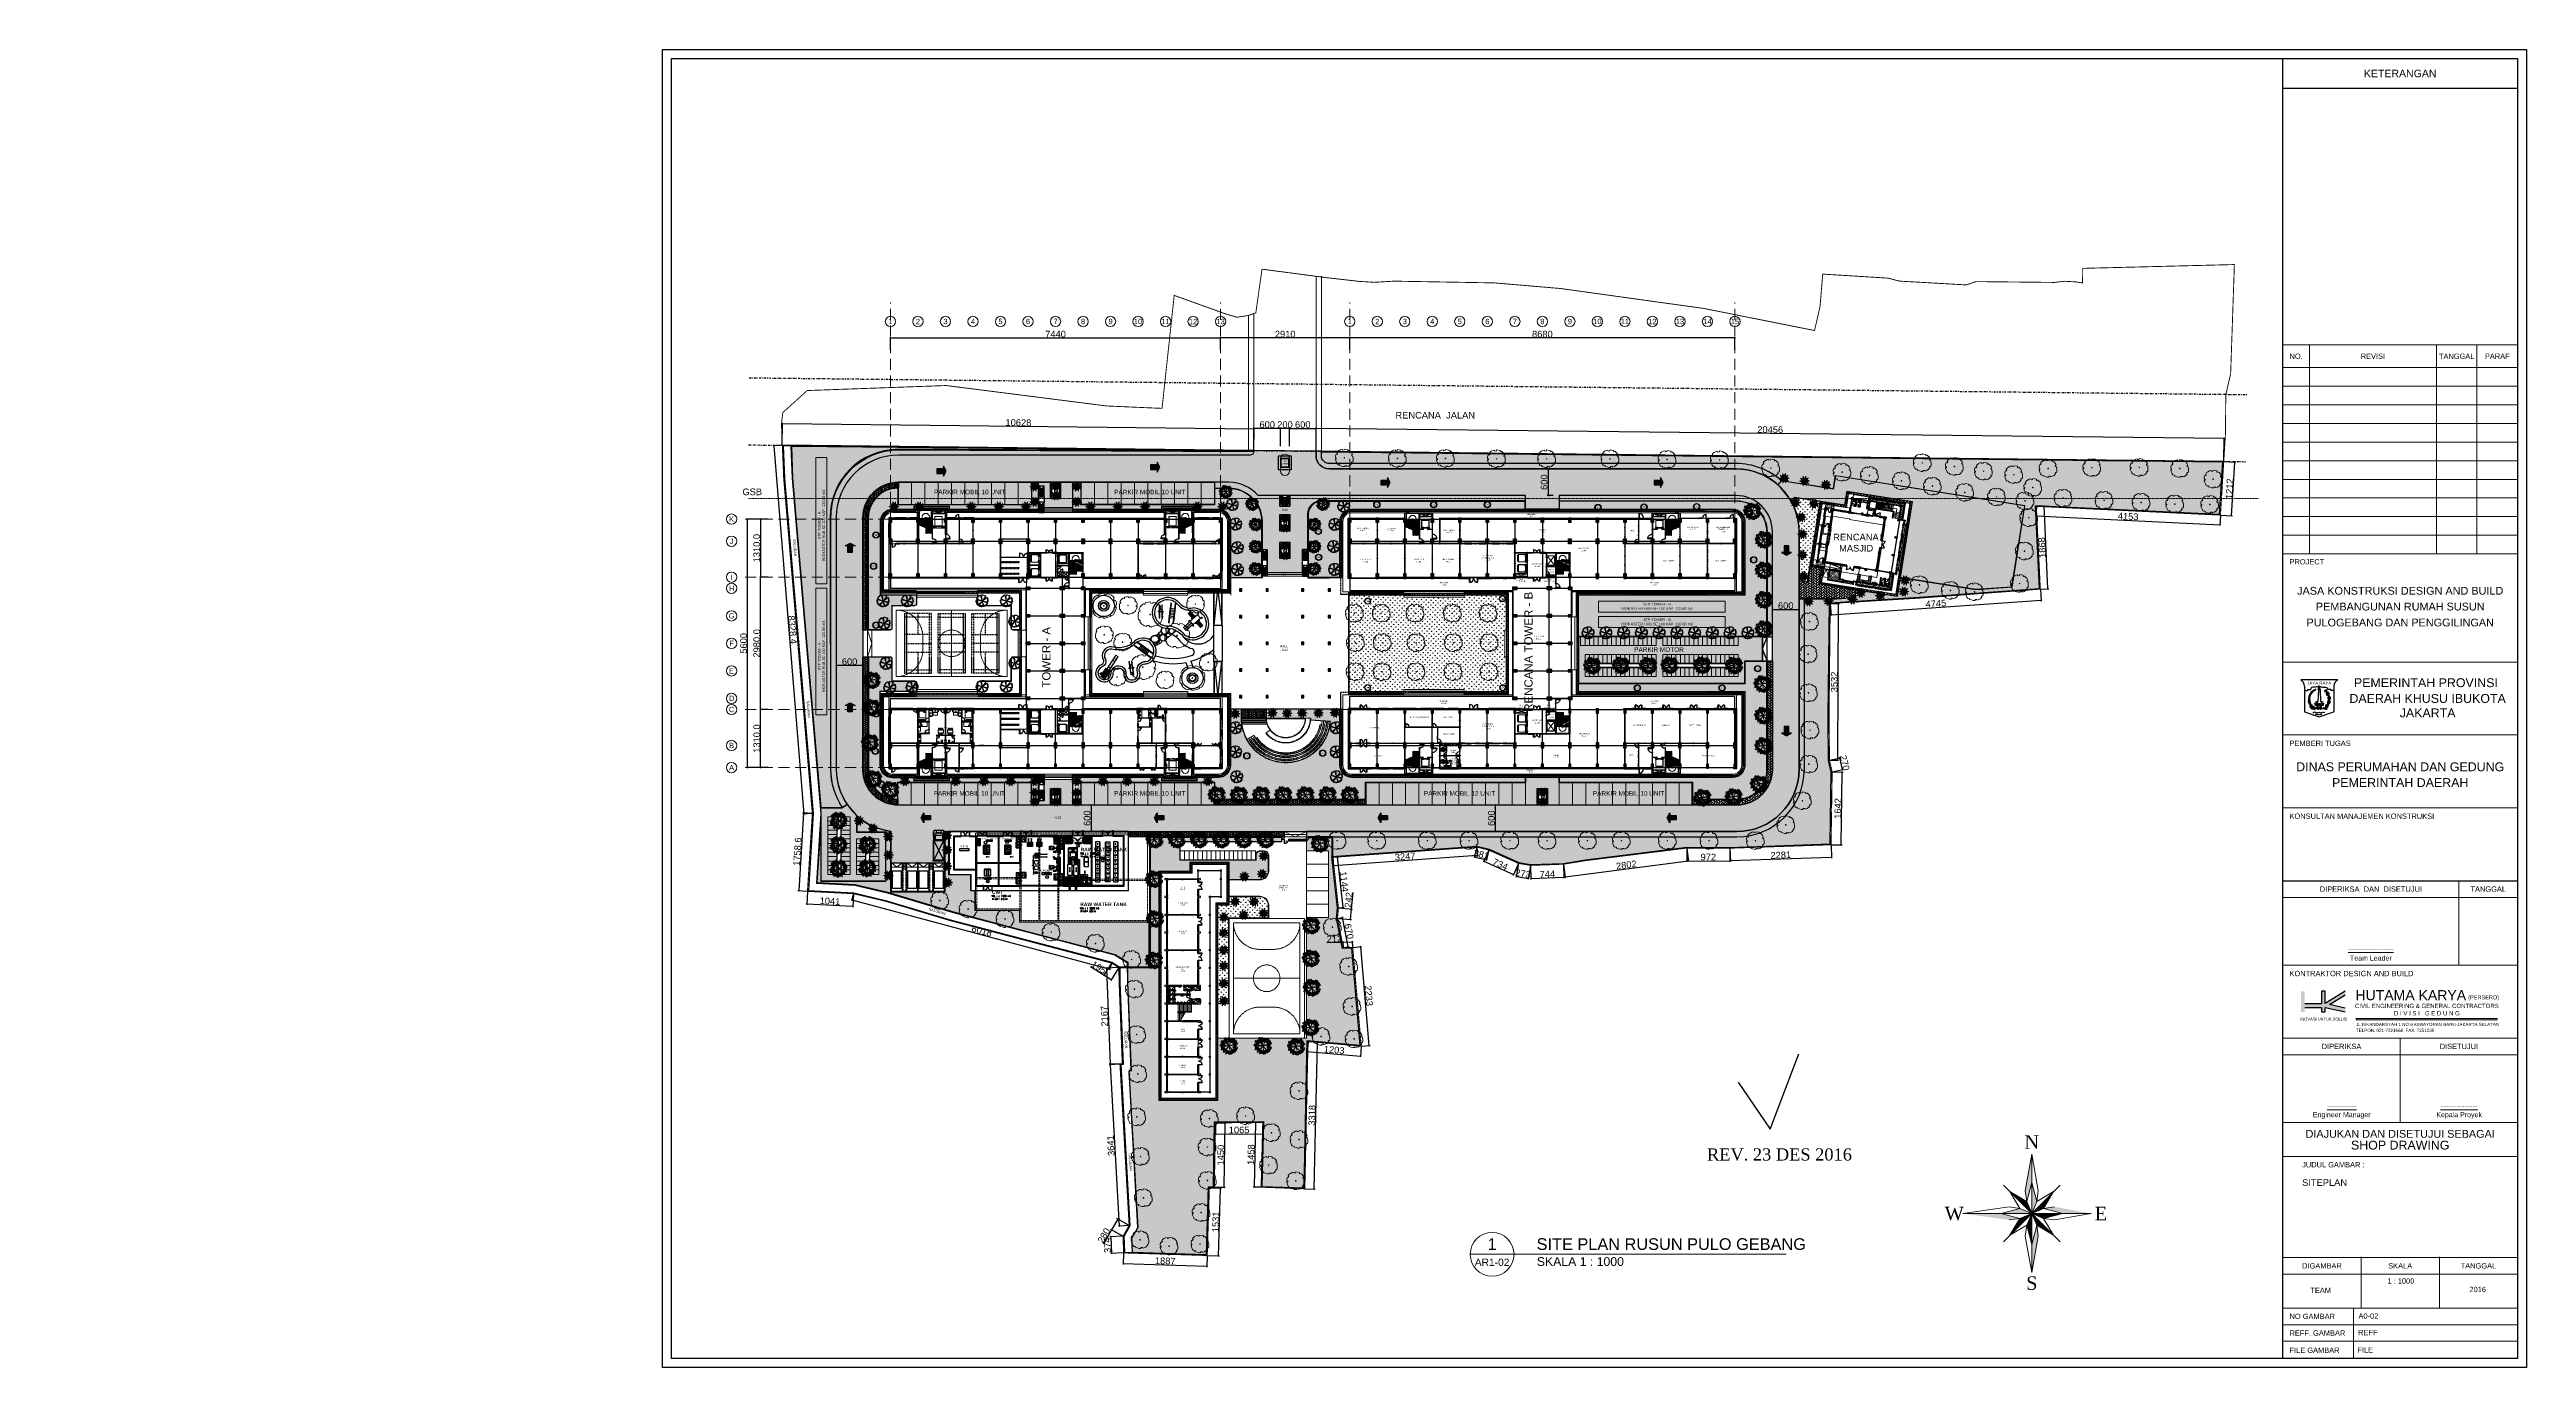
# Model space of a CAD drawing. Header units: inches. Extents: x 0 to 558, y -1 to 295.
import ezdxf
from ezdxf.enums import TextEntityAlignment as Align

# ---------------------------------------------------------------- set-up
doc = ezdxf.new("R2010")
doc.units = ezdxf.units.IN
doc.header["$MEASUREMENT"] = 0
for name, pattern in [('$0$HIDDEN', [0.375, 0.25, -0.125]), ('ACAD_ISO02W100', [15, 12, -3]), ('ACAD_ISO10W100', [18, 12, -3, 0, -3]), ('DASHDOT', [1, 0.5, -0.25, 0, -0.25]), ('DASHDOT2', [0.5, 0.25, -0.125, 0, -0.125]), ('DASHED', [0.75, 0.5, -0.25]), ('DASHED2', [0.375, 0.25, -0.125]), ('HelipadXX$0$Core-03$0$HIDDEN', [0.375, 0.25, -0.125]), ('HIDDEN', [0.375, 0.25, -0.125]), ('HIDDEN2', [0.1875, 0.125, -0.0625]), ('PHANTOM2', [1.25, 0.625, -0.125, 0.125, -0.125, 0.125, -0.125])]:
    doc.linetypes.add(name, pattern=pattern)
doc.layers.get('defpoints').update_dxf_attribs({"color": 1})
for name, color, linetype, lineweight in [('01 juegos infantiles', 32, 'Continuous', 5), ('A-Anno-Leg', 7, 'Continuous', 30), ('A-FINISH', 1, 'Continuous', 5), ('ALUM', 34, 'Continuous', 15), ('ars', 11, 'Continuous', 0), ('ars @ 1', 11, 'Continuous', 0), ('ARS DINDING', 127, 'Continuous', 0), ('ARSIR', 31, 'Continuous', 5), ('ARSIR @ 1', 31, 'Continuous', 5), ('ARSIR BETON', 8, 'Continuous', 5), ('ARSIR KOLOM', 8, 'Continuous', 13), ('ARSIR KOLOM @ 1', 8, 'Continuous', 13), ('ARSIR WARNA', 30, 'Continuous', 0), ('Arsitek', 3, 'Continuous', 9), ('ATAP', 3, 'Continuous', 20), ('balok', 1, 'Continuous', 30), ('BESI', 12, 'Continuous', 15), ('besi siku', 70, 'Continuous', 9), ('dg1', 9, 'Continuous', 9), ('DINDING2', 146, 'Continuous', 5), ('GR-BODY', 5, 'Continuous', 20), ('GSB', 1, 'Continuous', 15), ('hatch', 9, 'Continuous', 5), ('KOL', 1, 'Continuous', 30), ('KOLOM', 4, 'Continuous', 9), ('KOP', 7, 'Continuous', 20), ('KOP GARIS', 1, 'Continuous', 30), ('lan', 7, 'Continuous', 15), ('LIFT', 15, 'Continuous', 15), ('NOT', 7, 'Continuous', 20), ('POHON', 98, 'Continuous', 5), ('RUMPUT', 93, 'Continuous', 0), ('SAN', 4, 'Continuous', 5), ('SANITAIR', 15, 'Continuous', 9), ('Stair', 7, 'Continuous', 15), ('Standard', 7, 'Continuous', 0), ('tem', 5, 'Continuous', 20), ('u', 6, 'Continuous', 20)]:
    doc.layers.add(name, color=color, linetype=linetype, lineweight=lineweight)
for name, color, linetype in [('A-NOT', 2, 'Continuous'), ('A-NOT+TEXT_100', 7, 'Continuous'), ('A-ROAD', 4, 'Continuous'), ('A-TXT100', 7, 'Continuous'), ('AR-DOOR', 8, 'Continuous'), ('AR-WALL', 8, 'Continuous'), ('AR-WIN', 8, 'Continuous'), ('AR_BETON', 150, 'Continuous'), ('ARC_SECTION LINE', 5, 'DASHDOT'), ('batas', 6, 'Continuous'), ('BUKAAN', 8, 'HIDDEN'), ('COP', 7, 'Continuous'), ('dg2', 3, 'Continuous'), ('dinding', 3, 'Continuous'), ('EL-ATT', 7, 'Continuous'), ('EL-GENSET', 3, 'Continuous'), ('EL-PANEL', 4, 'Continuous'), ('EL-STORAGE', 3, 'Continuous'), ('EL-TEKS', 2, 'Continuous'), ('EL-TRENCH', 3, 'Continuous'), ('FEEDER', 3, 'Continuous'), ('FR-FH', 8, 'Continuous'), ('FURNITURE', 68, 'Continuous'), ('HID', 1, 'Continuous'), ('KACA', 151, 'Continuous'), ('KERAMIK', 53, 'Continuous'), ('Kusen', 30, 'Continuous'), ('LANTAI', 57, 'Continuous'), ('P', 7, 'Continuous'), ('PA-FINISHING', 1, 'Continuous'), ('PIPA-PL', 3, 'Continuous'), ('PL - BAK', 4, 'HelipadXX$0$Core-03$0$HIDDEN'), ('PL-AB', 2, 'Continuous'), ('PL-BAK', 4, 'Continuous'), ('PL-FS', 3, 'Continuous'), ('PL-PFH', 1, 'Continuous'), ('PL-PIPA', 3, 'Continuous'), ('PL-POMPA', 3, 'Continuous'), ('PL-TEKS', 7, 'Continuous'), ('PROFIL', 8, 'Continuous'), ('pvc', 12, 'Continuous'), ('rail', 2, 'Continuous'), ('SOLID', 9, 'Continuous'), ('STL', 6, 'Continuous'), ('TXT-50', 2, 'Continuous')]:
    doc.layers.add(name, color=color, linetype=linetype)
doc.layers.add('as', color=1, linetype='Continuous', plot=False)
doc.layers.add('POLYLINE TPAK', color=4, linetype='Continuous', lineweight=20, plot=False)
doc.styles.add('AR-300', font='arial.ttf', dxfattribs={"width": 0.8, "height": 900})
doc.styles.add('ATTR', font='romans.shx', dxfattribs={"width": 0.8, "height": 0.56})
doc.styles.add('B-400', font='sanssb__.ttf', dxfattribs={"height": 400})
doc.styles.add('BARU', font='arial.ttf')
doc.styles.add('BOLD', font='arial.ttf')
doc.styles.add('RM25', font='arial.ttf')
doc.styles.add('ROMANT', font='romantic.ttf', dxfattribs={"height": 1.2})
doc.styles.add('S', font='simplex', dxfattribs={"width": 0.75})
doc.styles.add('S-250', font='SIMPLEX.SHX', dxfattribs={"height": 250})
doc.styles.add('S035', font='SIMPLEX', dxfattribs={"width": 0.8, "height": 0.35})
doc.styles.add('S2-50', font='simplex.shx', dxfattribs={"width": 0.8, "height": 100})
doc.styles.add('S20-100', font='simplex.shx', dxfattribs={"width": 0.8, "height": 200})
doc.styles.add('S25-200', font='swissc.ttf', dxfattribs={"height": 500})
doc.styles.add('s25-50', font='simplex.shx', dxfattribs={"width": 0.8, "height": 125})
doc.styles.get("Standard").update_dxf_attribs({"font": 'arial.ttf'})
doc.dimstyles.new('sk-100 (SITE)', dxfattribs={"dimtxt": 1.5, "dimasz": 0.2, "dimexe": 0.2, "dimexo": 0, "dimgap": 0.1, "dimtad": 1, "dimdec": 0, "dimlfac": 100, "dimzin": 0, "dimdsep": 46, "dimtxsty": 'Standard', "dimblk": 'OBLIQUE', "dimcen": 0.09, "dimadec": 0, "dimazin": 0, "dimtfac": 1, "dimtdec": 0, "dimtofl": 0, "dimtmove": 0, "dimatfit": 3, "dimldrblk": 'OBLIQUE', "dimfxl": 1, "dimtolj": 1, "dimtzin": 0, "dimarcsym": 0})
pattern_1 = [(45, (37.0798, 226.14725), (6e-17, 0.5747364), [1.2192, -0.4064]), (135, (37.36716, 226.4346), (6e-17, 0.5747364), [1.2192, -0.4064])]
pattern_2 = [(45, (97.41734, -7.36865), (6e-17, 0.5747364), [1.2192, -0.4064]), (135, (97.7047, -7.0813), (6e-17, 0.5747364), [1.2192, -0.4064])]
pattern_3 = [(0, (37.0798, 226.14725), (0, 0.274963), [0.15875, -0.3175]), (120, (37.0798, 226.14725), (-0.23812494, -0.1374815), [0.15875, -0.3175]), (60, (37.23855, 226.14725), (-0.23812494, 0.1374815), [0.15875, -0.3175])]
pattern_4 = [(45, (37.0798, 226.14725), (4e-17, 0.4310523), [0.9144, -0.3048]), (135, (37.29532, 226.36278), (4e-17, 0.4310523), [0.9144, -0.3048])]
pattern_5 = [(45, (0, -5), (-0.03535534, 0.03535534), []), (135, (0, -5), (-0.03535534, -0.03535534), [])]
pattern_6 = [(45, (1595.51912, -394.0752), (-0.176776695, 0.176776695), []), (45, (1595.58162, -394.0752), (-0.176776695, 0.176776695), [])]
pattern_7 = [(225, (1.1, 1e-06), (-0.014142, 0.014142), []), (135, (1.1, 1e-06), (0.014142, 0.014142), [])]
pattern_8 = [(315, (-2e-13, 1e-06), (0.014142, 0.014142), []), (45, (-2e-13, 1e-06), (-0.014142, 0.014142), [])]
pattern_9 = [(45, (1595.51912, -394.8452), (-0.176776695, 0.176776695), []), (45, (1595.58162, -394.8452), (-0.176776695, 0.176776695), [])]
pattern_10 = [(45, (-116.45885, -2.98558), (-0.1767767, 0.1767767), []), (45, (-116.39635, -2.98558), (-0.1767767, 0.1767767), [])]
pattern_11 = [(45, (-116.45885, -3.00558), (-0.1767767, 0.1767767), []), (45, (-116.39635, -3.00558), (-0.1767767, 0.1767767), [])]
pattern_12 = [(225, (37.217206, 56.559637), (0.02245064, -0.02245064), [])]
pattern_13 = [(225, (-0.35, 48.305), (0.022097087, -0.022097087), [])]
pattern_14 = [(45, (6.3875, 0.04), (-0.1767767, 0.1767767), []), (45, (6.45, 0.04), (-0.1767767, 0.1767767), [])]
pattern_15 = [(45, (-24.8, 5.655), (-0.1767767, 0.1767767), []), (45, (-24.7375, 5.655), (-0.1767767, 0.1767767), [])]
pattern_16 = [(45, (-24.8, 3.755), (-0.1767767, 0.1767767), []), (45, (-24.7375, 3.755), (-0.1767767, 0.1767767), [])]
pattern_17 = [(45, (38.95, 0.03), (-0.1767767, 0.1767767), []), (45, (39.0125, 0.03), (-0.1767767, 0.1767767), [])]
pattern_18 = [(45, (42.29984, -35.66), (-0.1767767, 0.1767767), []), (45, (42.36234, -35.66), (-0.1767767, 0.1767767), [])]
pattern_19 = [(45, (36.99484, -0.27), (-0.1767767, 0.1767767), []), (45, (37.05734, -0.27), (-0.1767767, 0.1767767), [])]
pattern_20 = [(45, (39.18734, -0.27), (-0.1767767, 0.1767767), []), (45, (39.24984, -0.27), (-0.1767767, 0.1767767), [])]
pattern_21 = [(45, (6.2, 0.03), (-0.1767767, 0.1767767), []), (45, (6.2625, 0.03), (-0.1767767, 0.1767767), [])]
pattern_22 = [(45, (1595.60661, -394.4702), (-0.176776695, 0.176776695), []), (45, (1595.66911, -394.4702), (-0.176776695, 0.176776695), [])]
pattern_23 = [(45, (1595.51412, -394.4702), (-0.176776695, 0.176776695), []), (45, (1595.57662, -394.4702), (-0.176776695, 0.176776695), [])]
pattern_24 = [(45, (1595.55162, -394.4702), (-0.176776695, 0.176776695), []), (45, (1595.61412, -394.4702), (-0.176776695, 0.176776695), [])]
pattern_25 = [(45, (6.195, 0.03), (-0.1767767, 0.1767767), []), (45, (6.2575, 0.03), (-0.1767767, 0.1767767), [])]
pattern_26 = [(45, (1626.76912, -387.52782), (-0.176776695, 0.176776695), []), (45, (1626.83162, -387.52782), (-0.176776695, 0.176776695), [])]
pattern_27 = [(45, (1626.61412, -387.52782), (-0.176776695, 0.176776695), []), (45, (1626.67662, -387.52782), (-0.176776695, 0.176776695), [])]
pattern_28 = [(45, (1626.76912, -388.42782), (-0.176776695, 0.176776695), []), (45, (1626.83162, -388.42782), (-0.176776695, 0.176776695), [])]
pattern_29 = [(45, (37.95, -0.57), (-0.1767767, 0.1767767), []), (45, (38.0125, -0.57), (-0.1767767, 0.1767767), [])]
pattern_30 = [(45, (6.195, -0.57), (-0.1767767, 0.1767767), []), (45, (6.2575, -0.57), (-0.1767767, 0.1767767), [])]
pattern_31 = [(45, (29.7973, 0.13), (-0.1767767, 0.1767767), []), (45, (29.8598, 0.13), (-0.1767767, 0.1767767), [])]
pattern_32 = [(45, (29.7973, -1.67), (-0.1767767, 0.1767767), []), (45, (29.8598, -1.67), (-0.1767767, 0.1767767), [])]
pattern_33 = [(45, (2e-09, -0.345), (-0.1767767, 0.1767767), []), (45, (0.0625, -0.345), (-0.1767767, 0.1767767), [])]
pattern_34 = [(45, (21.8, -3.845), (-0.176777, 0.176777), []), (45, (21.8625, -3.845), (-0.176777, 0.176777), [])]
pattern_35 = [(86.66969, (37.0798, 226.14725), (-0.5066041, 0.569206), [0.142875, -0.934755]), (41.66969, (37.0798, 226.14725), (-0.5066045, 0.5692064), [0.142875, -0.619125]), (131.66969, (37.0798, 226.14725), (-0.5692064, -0.5066045), [0.142875, -0.619125])]
pattern_36 = [(135, (0, 0), (-0.1010279, -0.1010279), []), (135, (4e-18, 0.06735), (-0.1010279, -0.1010279), [])]
pattern_37 = [(225, (-420.92963, 33), (0.092807765, -0.092807765), []), (225, (-420.9915, 33), (0.092807765, -0.092807765), [])]
pattern_38 = [(45, (0, 0), (-0.1010279, 0.1010279), []), (45, (0.06735, 0), (-0.1010279, 0.1010279), [])]
pattern_39 = [(360, (-5.2, 16.55), (1e-17, 0.05), [])]
pattern_40 = [(360, (-5.2, 16.75), (1e-17, 0.05), [])]
pattern_41 = [(360, (-1.55, 14.75), (1e-17, 0.05), [])]
pattern_42 = [(360, (-1.55, 12.75), (1e-17, 0.05), [])]
pattern_43 = [(360, (-1.55, 10.75), (1e-17, 0.05), [])]
pattern_44 = [(360, (-1.55, 8.75), (1e-17, 0.05), [])]
pattern_45 = [(315, (-11.65, 12.15), (0.06629126, 0.06629126), []), (315, (-11.65, 12.10581), (0.06629126, 0.06629126), [])]
pattern_46 = [(90, (0, 0), (-0.1796051, 0.1796051), [0.047625, -0.3115852]), (45, (0, 0), (-0.179605, 0.179605), [0.047625, -0.206375]), (135, (0, 0), (-0.179605, -0.179605), [0.047625, -0.206375])]
pattern_47 = [(225, (-21.75, 49.65), (-0.06629126, 0.06629126), []), (225, (-21.75, 49.60581), (-0.06629126, 0.06629126), [])]
pattern_48 = [(225, (-21.75, 17.65), (-0.06629126, 0.06629126), []), (225, (-21.75, 17.60581), (-0.06629126, 0.06629126), [])]
pattern_49 = [(225, (-21.75, 49.65), (-0.06629126, 0.06629126), []), (225, (-21.75, 49.60581), (-0.06629126, 0.06629126), [])]
pattern_50 = [(225, (-21.75, 25.65), (-0.06629126, 0.06629126), []), (225, (-21.75, 25.60581), (-0.06629126, 0.06629126), [])]
pattern_51 = [(225, (-21.75, 17.65), (-0.06629126, 0.06629126), []), (225, (-21.75, 17.60581), (-0.06629126, 0.06629126), [])]
pattern_52 = [(225, (-21.75, 58.025), (-0.06629126, 0.06629126), []), (225, (-21.75, 57.98081), (-0.06629126, 0.06629126), [])]
pattern_53 = [(225, (-21.75, 66.025), (-0.06629126, 0.06629126), []), (225, (-21.75, 65.98081), (-0.06629126, 0.06629126), [])]
pattern_54 = [(225, (-21.75, 58.025), (-0.06629126, 0.06629126), []), (225, (-21.75, 57.98081), (-0.06629126, 0.06629126), [])]
pattern_55 = [(225, (-21.75, 57.65), (-0.06629126, 0.06629126), []), (225, (-21.75, 57.60581), (-0.06629126, 0.06629126), [])]
pattern_56 = [(225, (-21.75, 74.025), (-0.06629126, 0.06629126), []), (225, (-21.75, 73.98081), (-0.06629126, 0.06629126), [])]
pattern_57 = [(225, (-21.75, 41.65), (-0.06629126, 0.06629126), []), (225, (-21.75, 41.60581), (-0.06629126, 0.06629126), [])]
pattern_58 = [(225, (-21.75, 41.65), (-0.06629126, 0.06629126), []), (225, (-21.75, 41.60581), (-0.06629126, 0.06629126), [])]
pattern_59 = [(225, (-21.75, 9.65), (-0.06629126, 0.06629126), []), (225, (-21.75, 9.60581), (-0.06629126, 0.06629126), [])]
pattern_60 = [(225, (-21.75, 9.65), (-0.06629126, 0.06629126), []), (225, (-21.75, 9.60581), (-0.06629126, 0.06629126), [])]
pattern_61 = [(225, (-21.75, 50.025), (-0.06629126, 0.06629126), []), (225, (-21.75, 49.98081), (-0.06629126, 0.06629126), [])]
pattern_62 = [(45, (-19.2, 2.65), (-0.176777, 0.176777), []), (45, (-19.1375, 2.65), (-0.176777, 0.176777), [])]
pattern_63 = [(45, (-19.2, 0.95), (-0.176777, 0.176777), []), (45, (-19.1375, 0.95), (-0.176777, 0.176777), [])]
pattern_64 = [(225, (-509.96873, 385.104583), (0.0220970869, -0.0220970869), [])]
pattern_65 = [(45, (1545.31912, -391.8502), (-0.176776695, 0.176776695), []), (45, (1545.38162, -391.8502), (-0.176776695, 0.176776695), [])]
pattern_66 = [(45, (-37.6125, 3.035), (-0.1767767, 0.1767767), []), (45, (-37.55, 3.035), (-0.1767767, 0.1767767), [])]
pattern_67 = [(45, (-68.8, 8.65), (-0.1767767, 0.1767767), []), (45, (-68.7375, 8.65), (-0.1767767, 0.1767767), [])]
pattern_68 = [(45, (-68.8, 6.75), (-0.1767767, 0.1767767), []), (45, (-68.7375, 6.75), (-0.1767767, 0.1767767), [])]
pattern_69 = [(45, (-1.70016, -32.665), (-0.1767767, 0.1767767), []), (45, (-1.63766, -32.665), (-0.1767767, 0.1767767), [])]
pattern_70 = [(45, (-37.8, 3.025), (-0.1767767, 0.1767767), []), (45, (-37.7375, 3.025), (-0.1767767, 0.1767767), [])]
pattern_71 = [(45, (-14.2027, 3.125), (-0.1767767, 0.1767767), []), (45, (-14.1402, 3.125), (-0.1767767, 0.1767767), [])]
pattern_72 = [(45, (-14.2027, 1.325), (-0.1767767, 0.1767767), []), (45, (-14.1402, 1.325), (-0.1767767, 0.1767767), [])]
pattern_73 = [(225, (-37.8, 2.65), (0.02245064, -0.02245064), [])]
pattern_74 = [(45, (-37.8, 2.65), (-0.1767767, 0.1767767), []), (45, (-37.7375, 2.65), (-0.1767767, 0.1767767), [])]
pattern_75 = [(45, (-37.059324, 15.9), (-0.02245064, 0.02245064), [])]
pattern_76 = [(45, (-39.16865, 15.9), (-0.02245064, 0.02245064), [])]
pattern_77 = [(45, (-25.6, 7.87), (0.176777, -0.176777), []), (45, (-25.6, 7.9325), (0.176777, -0.176777), [])]
pattern_78 = [(225, (-13.05, 16.05), (0.1767767, -0.1767767), []), (225, (-13.1125, 16.05), (0.1767767, -0.1767767), [])]
pattern_79 = [(225, (-13.05, 18.65), (0.1767767, -0.1767767), []), (225, (-13.1125, 18.65), (0.1767767, -0.1767767), [])]
pattern_80 = [(45, (-37.8, 0.05), (-0.1767767, 0.1767767), []), (45, (-37.7375, 0.05), (-0.1767767, 0.1767767), [])]
pattern_81 = [(225, (36.35, 14.9), (0.02245064, -0.02245064), [])]
pattern_82 = [(225, (36.85, 7.1), (0.02245064, -0.02245064), [])]
pattern_83 = [(225, (36.85, 10.7), (0.02245064, -0.02245064), [])]
pattern_84 = [(45, (-56.4, 6.0875), (-0.1767767, 0.1767767), []), (45, (-56.3375, 6.0875), (-0.1767767, 0.1767767), [])]
pattern_85 = [(45, (-56.4, 6.75), (-0.1767767, 0.1767767), []), (45, (-56.3375, 6.75), (-0.1767767, 0.1767767), [])]
pattern_86 = [(45, (17.76, 45.3), (-0.02245064, 0.02245064), [])]
pattern_87 = [(225, (-506.863727, 385.104583), (0.0220970869, -0.0220970869), [])]
pattern_88 = [(45, (1551.31095, -399.4532), (-0.176776695, 0.176776695), []), (45, (1551.37345, -399.4532), (-0.176776695, 0.176776695), [])]
pattern_89 = [(45, (1583.21095, -452.5532), (-0.176776695, 0.176776695), []), (45, (1583.27345, -452.5532), (-0.176776695, 0.176776695), [])]
pattern_90 = [(225, (0.55, -51.300008), (0.022097087, -0.022097087), [])]

# ---------------------------------------------------------------- blocks, each defined once
blk = doc.blocks.new('tg')
at = {"layer": 'TXT-50'}
for p, q in [((-200, 0), (-200, -125)), ((200, 0), (200, -125)), ((-175, -150), (175, -150))]:
    blk.add_line(p, q, dxfattribs=at)
at = {"layer": 'TXT-50', "const_width": 10}
for points in [[(-169, -5), (-231, -5)], [(169, -5), (231, -5)]]:
    blk.add_lwpolyline(points, dxfattribs=at)
at = {"layer": 'TXT-50'}
for centre, start, end in [((-175, -125), 180, 270), ((175, -125), 270, 0)]:
    blk.add_arc(centre, 25, start, end, dxfattribs=at)
blk = doc.blocks.new('PROFIL')
at = {"layer": 'PROFIL'}
blk.add_lwpolyline([(13, -48, 0.3887608), (10, -50), (0, -50), (0, 0), (110, 0), (110, -50), (100, -50, 0.3887608), (97, -48), (91, -48, -0.4142136), (90, -47, -0.4142136), (91, -46), (98, -46, -0.2318154), (101, -48), (106, -48, 0.4142136), (108, -46), (108, -4, 0.4142136), (106, -2), (4, -2, 0.4142136), (2, -4), (2, -46, 0.4142136), (4, -48), (9, -48, -0.2318154), (12, -46), (19, -46, -0.4142136), (20, -47, -0.4142136), (19, -48)], format="xyb", close=True, dxfattribs=at)
blk = doc.blocks.new('PINT2')
at = {"layer": 'AR-DOOR'}
for points in [[(40, -110), (50, -110), (50, 0), (0, 0), (0, -150), (75, -150), (75, -1359), (40, -1359), (40, -150)], [(2460, -110), (2450, -110), (2450, 0), (2500, 0), (2500, -150), (2425, -150), (2425, -1359), (2460, -1359), (2460, -150)]]:
    blk.add_lwpolyline(points, close=True, dxfattribs=at)
for centre, start, end in [((40, -150), 271.65755, 0), ((2460, -150), 180, 268.34245)]:
    blk.add_arc(centre, 1210, start, end, dxfattribs=at)
blk = doc.blocks.new('SFT')
at = {"layer": 'FR-FH', "color": 1}
for p, q in [((-750, 34), (-750, -189)), ((-335, 34), (-335, -189)), ((-245, 34), (-245, -189)), ((-115, 34), (-115, -189)), ((-1235, -28), (-1100, -28)), ((-1235, -128), (-1100, -128)), ((-1134, -28), (-1134, -128)), ((-814, -28), (-769, -28)), ((-814, -128), (-769, -128)), ((-354, -28), (-732, -28)), ((-354, -128), (-732, -128)), ((-264, -28), (-317, -28)), ((-264, -28), (-317, -28)), ((-264, -128), (-317, -128)), ((-264, -128), (-317, -128)), ((-134, -28), (-227, -128)), ((-227, -28), (-134, -128)), ((-134, -28), (-227, -128)), ((-227, -28), (-134, -128)), ((-92, -28), (-92, -128))]:
    blk.add_line(p, q, dxfattribs=at)
for points in [[(-1100, -212), (-1100, 56), (-814, 56), (-814, -212)], [(-769, 34), (-732, 34), (-732, -189), (-769, -189)], [(-354, 34), (-317, 34), (-317, -189), (-354, -189)], [(-264, 34), (-227, 34), (-227, -189), (-264, -189)], [(-134, 34), (-97, 34), (-97, -189), (-134, -189)]]:
    blk.add_lwpolyline(points, close=True, dxfattribs=at)
for centre, radius in [((-957, -78), 50), ((-569, -78), 50), ((-290, -78), 12.4), ((-290, -78), 12.4)]:
    blk.add_circle(centre, radius, dxfattribs=at)
for radius, start, end in [(68.9, 46.48935, 313.51065), (50, 90, 270)]:
    blk.add_arc((-1233, -78), radius, start, end, dxfattribs=at)
blk = doc.blocks.new('A$C1E994EC9')
at = {"layer": 'PIPA-PL'}
for p, q in [((-1231, 499), (-1422, 499)), ((-1231, 477), (-1422, 477)), ((-1422, 333), (-1231, 477)), ((-1231, 333), (-1422, 477)), ((-1231, 333), (-1422, 333)), ((-1231, 311), (-1422, 311)), ((-1326, 311), (-1326, 242)), ((-415, 415), (-224, 415)), ((-415, 393), (-224, 393)), ((-224, 249), (-415, 393)), ((-415, 249), (-224, 393)), ((-415, 249), (-224, 249)), ((-415, 226), (-224, 226)), ((-319, 610), (-319, 415)), ((-319, 226), (-319, -14))]:
    blk.add_line(p, q, dxfattribs=at)
at = {"layer": 'PIPA-PL', "color": 1}
blk.add_line((-738, 710), (-394, 710), dxfattribs=at)
blk.add_circle((-1579, 710), 75, dxfattribs=at)
at = {"layer": 'PIPA-PL'}
for centre, radius in [((-1326, 167), 75), ((-319, -14), 96.5), ((-319, -14), 75), ((205, 710), 50)]:
    blk.add_circle(centre, radius, dxfattribs=at)
at = {"layer": 'PIPA-PL', "color": 1}
blk.add_arc((-394, 635), 75, 0, 90, dxfattribs=at)
at = {"layer": 'PL-BAK', "color": 6, "linetype": 'DASHDOT2'}
for p, q in [((-2230, 286), (-1847, 286)), ((-2055, 83), (-2055, 466)), ((-1030, 286), (-647, 286)), ((-855, 83), (-855, 466))]:
    blk.add_line(p, q, dxfattribs=at)
at = {"layer": 'PL-BAK', "color": 3, "linetype": 'DASHDOT2'}
for p, q in [((-2918, -233), (-2679, -233)), ((-2809, -360), (-2809, -120))]:
    blk.add_line(p, q, dxfattribs=at)
at = {"layer": 'PL-BAK', "color": 1}
blk.add_lwpolyline([(-2609, -433), (-3009, -433), (-3009, -33), (-2609, -33)], close=True, dxfattribs=at)
at = {"layer": 'PL-BAK', "color": 7}
blk.add_lwpolyline([(-1255, -615), (-455, -615), (-455, -1615), (-1255, -1615)], close=True, dxfattribs=at)
at = {"layer": 'PL-PFH', "color": 6}
for p, q in [((-876, 117), (-876, 13)), ((-834, 117), (-834, 13)), ((-1223, -1456), (-1223, -1576)), ((-1223, -1576), (-855, -1576)), ((-1129, -1344), (-1214, -1433)), ((-1175, -905), (-1175, -1361)), ((-1114, -855), (-1156, -875)), ((-1142, -1395), (-855, -1395)), ((-1114, -683), (-1114, -855)), ((-1114, -855), (-855, -855)), ((-855, -1333), (-1104, -1333)), ((-855, -616), (-1047, -616)), ((-947, -595), (-947, -616)), ((-855, -595), (-947, -595)), ((-876, -20), (-876, -103)), ((-876, -118), (-876, -343)), ((-876, -358), (-876, -441)), ((-876, -524), (-876, -595)), ((-855, -595), (-763, -595)), ((-855, -616), (-664, -616)), ((-596, -855), (-855, -855)), ((-855, -1333), (-606, -1333)), ((-569, -1395), (-855, -1395)), ((-487, -1576), (-855, -1576)), ((-834, -20), (-834, -103)), ((-834, -118), (-834, -343)), ((-834, -358), (-834, -441)), ((-834, -524), (-834, -595)), ((-763, -595), (-763, -616)), ((-596, -683), (-596, -855)), ((-596, -855), (-555, -875)), ((-582, -1344), (-497, -1433)), ((-535, -905), (-535, -1361)), ((-487, -1456), (-487, -1576))]:
    blk.add_line(p, q, dxfattribs=at)
for centre, radius in [((-855, -738), 50.6), ((-855, -1480), 50.6), ((-855, -1122), 16.9)]:
    blk.add_circle(centre, radius, dxfattribs=at)
for centre, radius, start, end in [((-1189, -1456), 33.7, 136.27166, 180), ((-1142, -905), 33.7, 115.2423, 180), ((-1142, -1361), 33.7, 180, 270), ((-1047, -683), 67.5, 90, 180), ((-664, -683), 67.5, 0, 90), ((-606, -1367), 33.7, 43.72834, 90), ((-569, -1361), 33.7, 270, 0), ((-569, -905), 33.7, 0, 64.7577), ((-521, -1456), 33.7, 0, 43.72834)]:
    blk.add_arc(centre, radius, start, end, dxfattribs=at)
at = {"layer": 'PL-PIPA'}
for p, q in [((-3035, 860), (-3035, 561)), ((-3009, 810), (326, 810)), ((-3009, 610), (-2446, 610)), ((-2853, 610), (-2853, 810)), ((-2727, 74), (-2727, 164)), ((-2602, 610), (-2602, 810)), ((-2585, 610), (-2585, 810)), ((-2446, 610), (326, 610)), ((-2306, 610), (-2306, 810)), ((-2290, 610), (-2290, 810)), ((-2200, 610), (-2200, 810)), ((-1911, 610), (-1911, 810)), ((-1701, 610), (-1701, 810)), ((-1456, 610), (-1456, 810)), ((-1429, 610), (-1429, 810)), ((-1326, 499), (-1326, 610)), ((-1224, 610), (-1224, 810)), ((-1000, 610), (-1000, 810)), ((-711, 610), (-711, 810)), ((-379, 610), (-379, 810)), ((-208, 610), (-208, 810)), ((-84, 610), (-84, 810)), ((84, 610), (84, 810)), ((352, 860), (352, 561)), ((-2758, -620), (-2799, -620))]:
    blk.add_line(p, q, dxfattribs=at)
at = {"layer": 'PL-PIPA', "color": 3}
for p, q in [((-2655, 74), (-2799, 74)), ((-2799, 74), (-2799, 54)), ((-2799, 64), (-2655, 64)), ((-2799, 54), (-2655, 54)), ((-2655, 54), (-2655, 74)), ((-3094, -620), (-3224, -620)), ((-3094, -692), (-3094, -548)), ((-3094, -548), (-3074, -548)), ((-3074, -692), (-3094, -692)), ((-3084, -692), (-3084, -548)), ((-3074, -548), (-3074, -692)), ((-3074, -620), (-2819, -620)), ((-2819, -548), (-2819, -692)), ((-2799, -548), (-2819, -548)), ((-2809, -548), (-2809, -692)), ((-2799, -42), (-2655, -42)), ((-2799, -62), (-2799, -42)), ((-2799, -52), (-2655, -52)), ((-2655, -62), (-2799, -62)), ((-2799, -692), (-2799, -548)), ((-2785, -395), (-2785, -415)), ((-2785, -395), (-2640, -395)), ((-2640, -405), (-2785, -405)), ((-2785, -415), (-2640, -415)), ((-2785, -512), (-2640, -512)), ((-2785, -531), (-2785, -512)), ((-2785, -521), (-2640, -521)), ((-2640, -531), (-2785, -531)), ((-2713, -531), (-2713, -575)), ((-2655, -42), (-2655, -62)), ((-2640, -415), (-2640, -395)), ((-2640, -512), (-2640, -531))]:
    blk.add_line(p, q, dxfattribs=at)
at = {"layer": 'PL-PIPA', "color": 6}
for p, q in [((-2171, 591), (-1940, 591)), ((-2171, 559), (-2171, 591)), ((-2171, 575), (-1940, 575)), ((-1940, 559), (-2171, 559)), ((-1940, 591), (-1940, 559)), ((-971, 591), (-740, 591)), ((-971, 559), (-971, 591)), ((-971, 575), (-740, 575)), ((-740, 559), (-971, 559)), ((-740, 591), (-740, 559))]:
    blk.add_line(p, q, dxfattribs=at)
at = {"layer": 'PL-PIPA'}
for points in [[(-3009, 860), (-3061, 860), (-3061, 561), (-3009, 561)], [(378, 860), (326, 860), (326, 561), (378, 561)]]:
    blk.add_lwpolyline(points, close=True, dxfattribs=at)
at = {"layer": 'PL-PIPA', "color": 3}
for points in [[(-2762, 54), (-2762, 44), (-2764, 38), (-2766, 38), (-2769, 38), (-2771, 37), (-2773, 37), (-2775, 36), (-2776, 34), (-2777, 31), (-2778, 29), (-2779, 26), (-2779, 24), (-2778, 22), (-2778, 20), (-2776, 17), (-2774, 16), (-2773, 14), (-2771, 13), (-2769, 13), (-2766, 11), (-2764, 10), (-2763, 8), (-2762, 6), (-2762, 5), (-2762, 3), (-2764, 1), (-2764, -1), (-2766, -2), (-2767, -2), (-2769, -4), (-2770, -5), (-2771, -6), (-2773, -7), (-2774, -8), (-2775, -10), (-2776, -11), (-2777, -13), (-2778, -15), (-2778, -17), (-2778, -19), (-2778, -20), (-2777, -23), (-2776, -25), (-2775, -26), (-2773, -28), (-2771, -29), (-2768, -30), (-2765, -30), (-2762, -35), (-2762, -42)], [(-2762, 44), (-2762, 54)], [(-2692, 54), (-2692, 44), (-2690, 38), (-2688, 38), (-2685, 38), (-2683, 37), (-2681, 37), (-2680, 36), (-2679, 34), (-2677, 31), (-2676, 29), (-2676, 26), (-2675, 24), (-2676, 22), (-2677, 20), (-2678, 17), (-2680, 16), (-2681, 14), (-2684, 13), (-2686, 13), (-2688, 11), (-2690, 10), (-2691, 8), (-2692, 6), (-2692, 5), (-2692, 3), (-2691, 1), (-2690, -1), (-2688, -2), (-2687, -2), (-2685, -4), (-2684, -5), (-2683, -6), (-2681, -7), (-2680, -8), (-2679, -10), (-2678, -11), (-2677, -13), (-2677, -15), (-2676, -17), (-2676, -19), (-2677, -20), (-2678, -23), (-2678, -25), (-2680, -26), (-2681, -28), (-2684, -29), (-2687, -30), (-2689, -30), (-2692, -35), (-2693, -42)], [(-2692, 44), (-2692, 54)], [(-2748, -415), (-2748, -426), (-2750, -431), (-2752, -431), (-2754, -431), (-2756, -432), (-2759, -433), (-2760, -434), (-2761, -436), (-2762, -438), (-2764, -440), (-2764, -443), (-2764, -445), (-2764, -447), (-2763, -449), (-2762, -452), (-2760, -454), (-2758, -456), (-2756, -456), (-2754, -457), (-2752, -458), (-2750, -460), (-2749, -461), (-2748, -463), (-2748, -464), (-2748, -467), (-2749, -468), (-2750, -470), (-2752, -471), (-2753, -472), (-2754, -473), (-2756, -474), (-2757, -475), (-2758, -476), (-2760, -477), (-2760, -479), (-2762, -480), (-2762, -482), (-2763, -484), (-2764, -486), (-2764, -488), (-2763, -490), (-2762, -492), (-2762, -494), (-2760, -496), (-2758, -497), (-2756, -498), (-2753, -499), (-2750, -499), (-2748, -504), (-2747, -512)], [(-2748, -425), (-2748, -415)], [(-2678, -415), (-2678, -426), (-2676, -431), (-2674, -431), (-2671, -431), (-2669, -432), (-2667, -433), (-2665, -434), (-2664, -436), (-2663, -438), (-2662, -440), (-2661, -443), (-2661, -445), (-2662, -447), (-2662, -449), (-2664, -452), (-2666, -454), (-2667, -456), (-2669, -456), (-2671, -457), (-2674, -458), (-2676, -460), (-2677, -461), (-2678, -463), (-2678, -464), (-2677, -467), (-2676, -468), (-2676, -470), (-2674, -471), (-2673, -472), (-2671, -473), (-2669, -474), (-2669, -475), (-2667, -476), (-2666, -477), (-2665, -479), (-2664, -480), (-2663, -482), (-2662, -484), (-2662, -486), (-2662, -488), (-2662, -490), (-2663, -492), (-2664, -494), (-2665, -496), (-2667, -497), (-2669, -498), (-2672, -499), (-2675, -499), (-2678, -504), (-2678, -512)], [(-2678, -425), (-2678, -415)]]:
    blk.add_lwpolyline(points, dxfattribs=at)
at = {"layer": 'PL-PIPA'}
for points, const_width in [([(-2727, 202), (-2727, 610)], 25), ([(0, 472), (0, 610)], 45)]:
    blk.add_lwpolyline(points, dxfattribs=dict(at, const_width=const_width))
for centre, radius in [((-2727, 202), 72.8), ((-2727, 202), 38), ((-2055, 710), 117), ((-2055, 710), 75), ((-855, 710), 117), ((-855, 710), 75), ((-3224, -620), 72.8), ((-3224, -620), 38)]:
    blk.add_circle(centre, radius, dxfattribs=at)
at = {"layer": 'PL-PIPA', "color": 6}
for centre, radius in [((-2055, 286), 216), ((-2055, 286), 168), ((-855, 286), 216), ((-855, 286), 168)]:
    blk.add_circle(centre, radius, dxfattribs=at)
at = {"layer": 'PL-PIPA', "color": 3}
for centre, radius in [((-2928, -620), 38.8), ((-2809, -233), 135), ((-2809, -233), 105)]:
    blk.add_circle(centre, radius, dxfattribs=at)
blk.add_arc((-2680, -57), 87.5, 183.86389, 218.85192, dxfattribs=at)
at = {"layer": 'PL-PIPA'}
blk.add_arc((-2758, -575), 45, 270, 0, dxfattribs=at)
at = {"layer": 'PL-POMPA', "color": 6}
for p, q in [((-2332, 295), (-2332, 286)), ((-2324, 295), (-2332, 295)), ((-2324, 291), (-2332, 291)), ((-2332, 277), (-2332, 286)), ((-2324, 280), (-2332, 280)), ((-2324, 277), (-2332, 277)), ((-2324, 297), (-2324, 286)), ((-2324, 274), (-2324, 286)), ((-2303, 419), (-2303, 383)), ((-2303, 153), (-2303, 191)), ((-2289, 433), (-2273, 433)), ((-2289, 138), (-2268, 138)), ((-2130, 591), (-2130, 621)), ((-2130, 523), (-2130, 559)), ((-2120, 79), (-2125, 57)), ((-2125, 57), (-2094, 50)), ((-2106, 75), (-2111, 54)), ((-2094, 50), (-2089, 72)), ((-2055, 531), (-2055, 798)), ((-2019, 499), (-2014, 521)), ((-2014, 521), (-1983, 514)), ((-2005, 496), (-2000, 518)), ((-1983, 514), (-1989, 492)), ((-1980, 591), (-1980, 621)), ((-1980, 489), (-1980, 559)), ((-1132, 295), (-1132, 286)), ((-1124, 295), (-1132, 295)), ((-1124, 291), (-1132, 291)), ((-1132, 277), (-1132, 286)), ((-1124, 280), (-1132, 280)), ((-1124, 277), (-1132, 277)), ((-1124, 297), (-1124, 286)), ((-1124, 274), (-1124, 286)), ((-1103, 419), (-1103, 383)), ((-1103, 153), (-1103, 191)), ((-1089, 433), (-1073, 433)), ((-1089, 138), (-1068, 138)), ((-930, 591), (-930, 621)), ((-930, 523), (-930, 559)), ((-920, 79), (-925, 57)), ((-925, 57), (-894, 50)), ((-788, 117), (-923, 117)), ((-906, 75), (-911, 54)), ((-894, 50), (-889, 72)), ((-855, 531), (-855, 798)), ((-819, 499), (-814, 521)), ((-814, 521), (-783, 514)), ((-805, 496), (-800, 518)), ((-783, 514), (-789, 492)), ((-780, 591), (-780, 621)), ((-780, 489), (-780, 559)), ((-807, -12), (-904, -12)), ((-807, -499), (-904, -499))]:
    blk.add_line(p, q, dxfattribs=at)
at = {"layer": 'PL-POMPA', "color": 6, "linetype": 'DASHDOT2'}
blk.add_line((-855, -738), (-855, 466), dxfattribs=at)
at = {"layer": 'PL-POMPA', "color": 3}
for p, q in [((-2982, -227), (-2982, -233)), ((-2977, -227), (-2982, -227)), ((-2977, -230), (-2982, -230)), ((-2982, -238), (-2982, -233)), ((-2977, -236), (-2982, -236)), ((-2977, -238), (-2982, -238)), ((-2977, -226), (-2977, -233)), ((-2977, -240), (-2977, -233)), ((-2964, -150), (-2964, -172)), ((-2964, -316), (-2964, -292)), ((-2955, -140), (-2945, -140)), ((-2955, -325), (-2942, -325)), ((-2849, -362), (-2853, -376)), ((-2853, -376), (-2833, -380)), ((-2841, -364), (-2844, -378)), ((-2833, -380), (-2830, -366)), ((-2787, -99), (-2783, -86)), ((-2783, -86), (-2764, -90)), ((-2778, -101), (-2774, -88)), ((-2764, -90), (-2767, -104)), ((-2677, -369), (-2690, -303)), ((-2671, -352), (-2677, -352)), ((-2677, -396), (-2677, -369)), ((-2677, -378), (-2671, -378)), ((-2671, -378), (-2671, -352))]:
    blk.add_line(p, q, dxfattribs=at)
at = {"layer": 'PL-POMPA', "color": 7}
for points in [[(-1755, -14), (-1755, 586), (-2355, 586), (-2355, -14)], [(-555, -14), (-555, 586), (-1155, 586), (-1155, -14)]]:
    blk.add_lwpolyline(points, close=True, dxfattribs=at)
at = {"layer": 'PL-POMPA', "color": 6}
for points in [[(-826, 13), (-826, -5), (-884, -5), (-884, 13)], [(-807, -5), (-807, -20), (-904, -20), (-904, -5)], [(-807, -507), (-807, -441), (-904, -441), (-904, -507)], [(-826, -524), (-826, -507), (-884, -507), (-884, -524)], [(-882, -36), (-882, -86), (-877, -86), (-877, -36)], [(-882, -425), (-882, -374), (-877, -374), (-877, -425)], [(-831, -103), (-831, -118), (-879, -118), (-879, -103)], [(-831, -358), (-831, -343), (-879, -343), (-879, -358)], [(-829, -36), (-829, -86), (-833, -86), (-833, -36)], [(-829, -425), (-829, -374), (-833, -374), (-833, -425)]]:
    blk.add_lwpolyline(points, close=True, dxfattribs=at)
for centre in [(-855, -48), (-855, -413)]:
    blk.add_circle(centre, 5.51, dxfattribs=at)
for centre, radius, start, end in [((-2089, 292), 235, 71.67153, 178.6947), ((-2118, 272), 206, 179.50317, 250.47304), ((-2289, 419), 14.7, 38.23943, 255.64097), ((-2289, 153), 14.7, 104.35903, 321.76057), ((-2289, 419), 8.41, 25.12274, 268.75766), ((-2289, 153), 8.41, 91.24234, 334.87726), ((-2087, 378), 316, 250.82712, 263.37228), ((-2094, 305), 242, 270.70838, 280.19532), ((-2105, 182), 240, 357.9951, 0.43415), ((-889, 292), 235, 71.67153, 178.6947), ((-918, 272), 206, 179.50317, 250.47304), ((-1089, 419), 14.7, 38.23943, 255.64097), ((-1089, 153), 14.7, 104.35903, 321.76057), ((-1089, 419), 8.41, 25.12274, 268.75766), ((-1089, 153), 8.41, 91.24234, 334.87726), ((-887, 378), 316, 250.82712, 263.37228), ((-855, 117), 67.3, 0, 180), ((-894, 305), 242, 270.70838, 280.19532), ((-905, 182), 240, 357.9951, 0.43415), ((-855, -48), 21.1, 180, 359.99973), ((-855, -413), 21.1, 0.00027, 180)]:
    blk.add_arc(centre, radius, start, end, dxfattribs=at)
at = {"layer": 'PL-POMPA', "color": 3}
for centre, radius, start, end in [((-2830, -229), 147, 71.67153, 178.6947), ((-2848, -241), 129, 179.50317, 250.47304), ((-2955, -150), 9.22, 38.23943, 255.64097), ((-2955, -316), 9.22, 104.35903, 321.76057), ((-2955, -150), 5.25, 25.12274, 268.75766), ((-2955, -316), 5.25, 91.24234, 334.87726), ((-2829, -175), 198, 250.82712, 263.37228), ((-2833, -221), 151, 270.70838, 280.19532), ((-2820, -404), 65.7, 7.0808, 39.58113), ((-2801, -206), 160, 313.31976, 325.59433), ((-2840, -298), 150, 357.9951, 0.43415), ((-2600, -52), 85.2, 186.54734, 206.24581), ((-3045, -285), 417, 17.10521, 27.88913), ((-2801, -206), 160, 327.38896, 14.0465)]:
    blk.add_arc(centre, radius, start, end, dxfattribs=at)
at = {"layer": 'PL-POMPA', "color": 6}
for centre, major_axis, ratio, start_param, end_param in [((-1986, 503), (-9.89, 3.09), 0.5994889, 1.6577005, 4.7079496), ((-786, 503), (-9.89, 3.09), 0.5994889, 1.6577005, 4.7079496), ((-855, -69), (22.1, 0), 0.5407714, 3.1415927, 6.2831853)]:
    blk.add_ellipse(centre, major_axis=major_axis, ratio=ratio, start_param=start_param, end_param=end_param, dxfattribs=at)
at = {"layer": 'PL-POMPA', "color": 3}
blk.add_ellipse((-2766, -97), major_axis=(-6.18, 1.93), ratio=0.5994889, start_param=1.6577005, end_param=4.7079496, dxfattribs=at)
at = {"layer": 'PL-POMPA', "color": 6, "extrusion": (0, 0, -1)}
blk.add_ellipse((-855, -392), major_axis=(22.1, 0), ratio=0.5407714, start_param=3.1415927, end_param=6.2831853, dxfattribs=at)
at = {"layer": 'PL-PIPA', "ltscale": 0.2, "rotation": 90}
blk.add_blockref('SFT', (-78, 569), dxfattribs=at)
blk = doc.blocks.new('DPLI1')
at = {"layer": 'PL-PFH', "color": 3}
for p, q in [((-1.15, 0.11), (-1.17, 0.09)), ((-1.17, 0.09), (-1.17, 0)), ((-1.17, -0.09), (-1.17, 0)), ((-1.15, 0.2), (-1.15, 0)), ((-1.15, -0.2), (-1.15, 0)), ((-1.01, 0.25), (-1.1, 0.25)), ((-1.03, 0.25), (-1.03, 0)), ((-1.03, -0.25), (-1.03, 0)), ((-1.01, 0.27), (-1.01, 0)), ((-0.62, 0.27), (-1.01, 0.27)), ((-1.01, -0.27), (-1.01, 0)), ((-0.62, 0.27), (-0.6, 0.22)), ((-0.62, 0), (-0.62, 0.27)), ((-0.62, 0), (-0.62, -0.27)), ((-0.6, 0.22), (-0.6, 0.22)), ((-0.6, 0), (-0.6, 0.22)), ((-0.6, 0), (-0.6, -0.22)), ((-0.55, 0.18), (-0.53, 0)), ((-0.55, -0.18), (-0.53, 0)), ((-0.52, 0.05), (-0.54, 0.05)), ((-0.52, 0), (-0.52, 0.05)), ((-0.47, 0.02), (-0.52, 0.02)), ((-0.52, 0), (-0.52, -0.05)), ((-0.47, 0), (-0.47, 0.08)), ((-0.45, 0.08), (-0.47, 0.08)), ((-0.47, 0), (-0.47, -0.07)), ((-0.45, 0.08), (-0.45, 0.11)), ((-0.4, 0.11), (-0.45, 0.11)), ((-0.42, 0), (-0.42, 0.11)), ((-0.42, 0), (-0.42, -0.1)), ((-0.4, 0.08), (-0.4, 0.11)), ((-0.37, 0.08), (-0.4, 0.08)), ((-0.37, 0), (-0.37, 0.08)), ((-0.32, 0.02), (-0.37, 0.02)), ((-0.37, 0), (-0.37, -0.07)), ((-0.12, 0.11), (-0.32, 0.07)), ((-0.32, 0), (-0.32, 0.07)), ((-0.32, 0), (-0.32, -0.07)), ((-0.1, 0.11), (-0.12, 0.11)), ((-0.12, 0.11), (-0.12, 0)), ((-0.12, -0.11), (-0.12, 0)), ((-0.08, 0.19), (-0.1, 0.19)), ((-0.1, 0), (-0.1, 0.19)), ((-0.1, 0), (-0.1, -0.19)), ((-0.08, 0), (-0.08, 0.28)), ((-0.08, 0), (-0.08, -0.28)), ((-0.03, 0.33), (0.03, 0.33)), ((0.08, 0), (0.08, 0.28)), ((0.08, 0.19), (0.1, 0.19)), ((0.12, 0.14), (0.08, 0.14)), ((0.08, 0), (0.08, -0.28)), ((0.1, 0.19), (0.1, -0.19)), ((0.1, 0.14), (0.1, 0.08)), ((0.12, -0.14), (0.12, 0.14)), ((-1.15, -0.11), (-1.17, -0.09)), ((-1.01, -0.25), (-1.1, -0.25)), ((-0.62, -0.27), (-1.01, -0.27)), ((-0.62, -0.27), (-0.6, -0.22)), ((-0.6, -0.22), (-0.6, -0.22)), ((-0.52, -0.05), (-0.54, -0.05)), ((-0.47, -0.02), (-0.52, -0.02)), ((-0.45, -0.07), (-0.47, -0.07)), ((-0.45, -0.07), (-0.45, -0.1)), ((-0.4, -0.1), (-0.45, -0.1)), ((-0.4, -0.07), (-0.4, -0.1)), ((-0.37, -0.07), (-0.4, -0.07)), ((-0.32, -0.02), (-0.37, -0.02)), ((-0.12, -0.11), (-0.32, -0.07)), ((-0.1, -0.11), (-0.12, -0.11)), ((-0.08, -0.19), (-0.1, -0.19)), ((-0.03, -0.33), (0.03, -0.33)), ((0.08, -0.1), (0.08, -0.28)), ((0.12, -0.14), (0.08, -0.14)), ((0.08, -0.19), (0.1, -0.19))]:
    blk.add_line(p, q, dxfattribs=at)
blk.add_circle((0, 0), 0.05, dxfattribs=at)
for centre, start, end in [((-1.1, 0.2), 90, 180), ((-0.6, 0.17), 4.57087, 90), ((-0.03, 0.28), 90, 180), ((0.03, 0.28), 0, 90), ((-1.1, -0.2), 180, 270), ((-0.6, -0.17), 270, 355.42913), ((-0.03, -0.28), 180, 270), ((0.03, -0.28), 270, 0)]:
    blk.add_arc(centre, 0.05, start, end, dxfattribs=at)
blk = doc.blocks.new('A$C0A3513A8')
at = {"layer": 'PIPA-PL', "color": 3}
for p, q in [((-1622, 1062), (-1622, 900)), ((-1484, 941), (-1484, 1020)), ((-1334, 941), (-1334, 1020)), ((-844, 941), (-844, 1020)), ((-694, 941), (-694, 1020)), ((-505, 1062), (-505, 900))]:
    blk.add_line(p, q, dxfattribs=at)
at = {"layer": 'PIPA-PL'}
for p, q in [((-1126, 804), (-1058, 705)), ((-1058, 804), (-1126, 705))]:
    blk.add_line(p, q, dxfattribs=at)
at = {"layer": 'PIPA-PL', "color": 3}
for points in [[(-1636, 900), (-1607, 900), (-1607, 1062), (-1636, 1062)], [(-520, 900), (-491, 900), (-491, 1062), (-520, 1062)]]:
    blk.add_lwpolyline(points, close=True, dxfattribs=at)
at = {"layer": 'PIPA-PL', "const_width": 25}
for points in [[(-1409, 1499), (-1409, 1205)], [(-769, 1499), (-769, 1205)]]:
    blk.add_lwpolyline(points, dxfattribs=at)
at = {"layer": 'PIPA-PL'}
for centre, radius in [((-1409, 1380), 37.2), ((-1092, 560), 54.1), ((-1092, 560), 38), ((-769, 1380), 37.2)]:
    blk.add_circle(centre, radius, dxfattribs=at)
at = {"layer": 'PL-AB', "linetype": 'Continuous', "ltscale": 0.75, "const_width": 35}
for points in [[(-1092, 941), (-1092, 804)], [(-1092, 693), (-1092, 614)]]:
    blk.add_lwpolyline(points, dxfattribs=at)
at = {"layer": 'PL-BAK', "color": 1}
for points in [[(-1172, 1141), (-1172, 141), (-1652, 141), (-1652, 1141)], [(-532, 1141), (-532, 141), (-1012, 141), (-1012, 1141)]]:
    blk.add_lwpolyline(points, close=True, dxfattribs=at)
at = {"layer": 'PL-FS', "color": 3}
for p, q in [((-520, 1020), (-1607, 1020)), ((-520, 941), (-1607, 941))]:
    blk.add_line(p, q, dxfattribs=at)
for centre, start, end in [((-1409, 981), 41.81031, 138.18969), ((-1409, 981), 221.81031, 318.18969), ((-769, 981), 41.81031, 138.18969), ((-769, 981), 221.81031, 318.18969)]:
    blk.add_arc(centre, 59.2, start, end, dxfattribs=at)
at = {"layer": 'PL-PIPA'}
for p, q in [((-1488, 1499), (-1330, 1499)), ((-1488, 1216), (-1330, 1216)), ((-1488, 1052), (-1330, 1052)), ((-1449, 1205), (-1449, 1194)), ((-1449, 1203), (-1449, 1194)), ((-1449, 1137), (-1449, 1129)), ((-1449, 1129), (-1449, 1137)), ((-1449, 1137), (-1449, 1129)), ((-1449, 1073), (-1449, 1067)), ((-1449, 1073), (-1449, 1064)), ((-1409, 1399), (-1409, 1850)), ((-1369, 1205), (-1369, 1194)), ((-1369, 1203), (-1369, 1194)), ((-1369, 1137), (-1369, 1129)), ((-1369, 1129), (-1369, 1137)), ((-1369, 1137), (-1369, 1129)), ((-1369, 1073), (-1369, 1067)), ((-1369, 1073), (-1369, 1064)), ((-1013, 816), (-1172, 816)), ((-1013, 693), (-1172, 693)), ((-848, 1499), (-690, 1499)), ((-848, 1216), (-690, 1216)), ((-848, 1052), (-690, 1052)), ((-809, 1205), (-809, 1194)), ((-809, 1203), (-809, 1194)), ((-809, 1137), (-809, 1129)), ((-809, 1129), (-809, 1137)), ((-809, 1137), (-809, 1129)), ((-809, 1073), (-809, 1067)), ((-809, 1073), (-809, 1064)), ((-769, 1399), (-769, 1850)), ((-729, 1205), (-729, 1194)), ((-729, 1203), (-729, 1194)), ((-729, 1137), (-729, 1129)), ((-729, 1129), (-729, 1137)), ((-729, 1137), (-729, 1129)), ((-729, 1073), (-729, 1067)), ((-729, 1073), (-729, 1064))]:
    blk.add_line(p, q, dxfattribs=at)
for points in [[(-1330, 1511), (-1330, 1487), (-1488, 1487), (-1488, 1511)], [(-1330, 1228), (-1330, 1205), (-1488, 1205), (-1488, 1228)], [(-1330, 1064), (-1330, 1040), (-1488, 1040), (-1488, 1064)], [(-1172, 804), (-1172, 827), (-1013, 827), (-1013, 804)], [(-1172, 681), (-1172, 705), (-1013, 705), (-1013, 681)], [(-690, 1511), (-690, 1487), (-848, 1487), (-848, 1511)], [(-690, 1228), (-690, 1205), (-848, 1205), (-848, 1228)], [(-690, 1064), (-690, 1040), (-848, 1040), (-848, 1064)]]:
    blk.add_lwpolyline(points, close=True, dxfattribs=at)
for centre, radius in [((-1409, 1853), 79.7), ((-1409, 1853), 50), ((-769, 1853), 79.7), ((-769, 1853), 50)]:
    blk.add_circle(centre, radius, dxfattribs=at)
for centre, start, end in [((-1449, 1166), 90, 270), ((-1449, 1101), 90, 270), ((-1369, 1166), 270, 90), ((-1369, 1101), 270, 90), ((-809, 1166), 90, 270), ((-809, 1101), 90, 270), ((-729, 1166), 270, 90), ((-729, 1101), 270, 90)]:
    blk.add_arc(centre, 28.2, start, end, dxfattribs=at)
at = {"layer": 'PL-BAK', "xscale": 596.4840000001714, "yscale": 596.4840000001714, "zscale": 596.4840000001714, "rotation": 90}
for p in [(-1409, 981), (-769, 981)]:
    blk.add_blockref('DPLI1', p, dxfattribs=at)
blk = doc.blocks.new('A$C3FA844B5')
at = {"layer": 'PIPA-PL'}
for p, q in [((-595, 358), (-694, 289)), ((-595, 289), (-694, 358))]:
    blk.add_line(p, q, dxfattribs=at)
at = {"layer": 'PIPA-PL', "color": 3}
for p, q in [((-337, 853), (-499, 853)), ((-457, 715), (-379, 715)), ((-457, 565), (-379, 565)), ((-457, 75), (-379, 75)), ((-337, -264), (-499, -264)), ((-457, -75), (-379, -75))]:
    blk.add_line(p, q, dxfattribs=at)
for points in [[(-499, 867), (-499, 838), (-337, 838), (-337, 867)], [(-499, -249), (-499, -278), (-337, -278), (-337, -249)]]:
    blk.add_lwpolyline(points, close=True, dxfattribs=at)
at = {"layer": 'PIPA-PL', "const_width": 25}
for points in [[(100, 640), (-194, 640)], [(100, 0), (-194, 0)]]:
    blk.add_lwpolyline(points, dxfattribs=at)
at = {"layer": 'PIPA-PL'}
for centre, radius in [((-839, 324), 54.1), ((-839, 324), 38), ((-19, 640), 37.2), ((-19, 0), 37.2)]:
    blk.add_circle(centre, radius, dxfattribs=at)
at = {"layer": 'PL-AB', "linetype": 'Continuous', "ltscale": 0.75, "const_width": 35}
for points in [[(-706, 324), (-785, 324)], [(-457, 324), (-595, 324)]]:
    blk.add_lwpolyline(points, dxfattribs=at)
at = {"layer": 'PL-BAK', "color": 1}
for points in [[(-258, 403), (-1258, 403), (-1258, 883), (-258, 883)], [(-258, -237), (-1258, -237), (-1258, 243), (-258, 243)]]:
    blk.add_lwpolyline(points, close=True, dxfattribs=at)
at = {"layer": 'PL-FS', "color": 3}
for p, q in [((-457, -249), (-457, 838)), ((-379, -249), (-379, 838))]:
    blk.add_line(p, q, dxfattribs=at)
for centre, start, end in [((-418, 640), 131.81031, 228.18969), ((-418, 0), 131.81031, 228.18969), ((-418, 640), 311.81031, 48.18969), ((-418, 0), 311.81031, 48.18969)]:
    blk.add_arc(centre, 59.2, start, end, dxfattribs=at)
at = {"layer": 'PL-PIPA'}
for p, q in [((-706, 244), (-706, 403)), ((-583, 244), (-583, 403)), ((-347, 719), (-347, 561)), ((-347, 79), (-347, -79)), ((-326, 680), (-335, 680)), ((-326, 600), (-335, 600)), ((-326, 40), (-335, 40)), ((-326, 680), (-332, 680)), ((-326, 600), (-332, 600)), ((-326, 40), (-332, 40)), ((-262, 680), (-270, 680)), ((-270, 680), (-262, 680)), ((-262, 680), (-270, 680)), ((-262, 600), (-270, 600)), ((-270, 600), (-262, 600)), ((-262, 600), (-270, 600)), ((-262, 40), (-270, 40)), ((-270, 40), (-262, 40)), ((-262, 40), (-270, 40)), ((-194, 680), (-205, 680)), ((-196, 680), (-205, 680)), ((-194, 600), (-205, 600)), ((-196, 600), (-205, 600)), ((-194, 40), (-205, 40)), ((-196, 40), (-205, 40)), ((-182, 719), (-182, 561)), ((-182, 79), (-182, -79)), ((0, 640), (1306, 640)), ((0, 0), (1306, 0)), ((100, 719), (100, 561)), ((100, 79), (100, -79)), ((-326, -40), (-335, -40)), ((-326, -40), (-332, -40)), ((-262, -40), (-270, -40)), ((-270, -40), (-262, -40)), ((-262, -40), (-270, -40)), ((-194, -40), (-205, -40)), ((-196, -40), (-205, -40))]:
    blk.add_line(p, q, dxfattribs=at)
for points in [[(-718, 403), (-694, 403), (-694, 244), (-718, 244)], [(-595, 403), (-571, 403), (-571, 244), (-595, 244)], [(-335, 561), (-359, 561), (-359, 719), (-335, 719)], [(-335, -79), (-359, -79), (-359, 79), (-335, 79)], [(-171, 561), (-194, 561), (-194, 719), (-171, 719)], [(-171, -79), (-194, -79), (-194, 79), (-171, 79)], [(112, 561), (88, 561), (88, 719), (112, 719)], [(112, -79), (88, -79), (88, 79), (112, 79)]]:
    blk.add_lwpolyline(points, close=True, dxfattribs=at)
for centre, radius in [((1308, 640), 79.7), ((1308, 0), 79.7), ((1308, 640), 50), ((1308, 0), 50)]:
    blk.add_circle(centre, radius, dxfattribs=at)
for centre, start, end in [((-298, 680), 0, 180), ((-298, 600), 180, 0), ((-298, 40), 0, 180), ((-233, 680), 0, 180), ((-233, 600), 180, 0), ((-233, 40), 0, 180), ((-298, -40), 180, 0), ((-233, -40), 180, 0)]:
    blk.add_arc(centre, 28.2, start, end, dxfattribs=at)
at = {"layer": 'PL-BAK', "xscale": 596.4840000001714, "yscale": 596.4840000001714, "zscale": 596.4840000001714}
for p in [(-418, 640), (-418, 0)]:
    blk.add_blockref('DPLI1', p, dxfattribs=at)
blk = doc.blocks.new('RG-1')
blk.add_lwpolyline([(-672, 342), (672, 342), (672, 0), (-672, 0)], close=True)
at = {"style": 'AR-300'}
for tag, p in [('0000', (-49, 1114)), ('XXX', (-49, 633))]:
    blk.add_attdef(tag, text='', height=300, dxfattribs=at).set_placement(p, align=Align.MIDDLE)
at = {"style": 'S20-100', "width": 0.8}
blk.add_attdef('%%P100.00', text='', height=200, dxfattribs=at).set_placement((-22, 54), align=Align.CENTER)
blk = doc.blocks.new('TUNJUK_INI')
at = {"layer": 'A-NOT+TEXT_100', "color": 1}
blk.add_ellipse((0, 0), major_axis=(-252, 0), ratio=1, start_param=3.1416785, end_param=9.4248638, dxfattribs=at)
at = {"layer": 'A-NOT+TEXT_100', "style": 'S25-200', "width": 0.8}
blk.add_attdef('PC2', text='', height=200, dxfattribs=at).set_placement((0, 0), align=Align.MIDDLE_CENTER)
blk = doc.blocks.new('K 10.10')
at = {"layer": 'ars'}
h = blk.add_hatch(dxfattribs=at)
h.set_pattern_fill('_USER', color=256, scale=0.05, angle=45, double=1, pattern_type=0)
h.set_pattern_definition([(45, (0, 0), (-0.035355339, 0.035355339), []), (135, (0, 0), (-0.035355339, -0.035355339), [])])
h.paths.add_polyline_path([(1560.54, 1380.41), (1560.64, 1380.41), (1560.64, 1380.51), (1560.54, 1380.51)])
at = {"layer": 'KOL'}
blk.add_lwpolyline([(1560.54, 1380.41), (1560.64, 1380.41), (1560.64, 1380.51), (1560.54, 1380.51)], close=True, dxfattribs=at)
blk = doc.blocks.new('k1')
at = {"layer": 'ars'}
h = blk.add_hatch(dxfattribs=at)
h.set_pattern_fill('_USER', color=256, scale=0.05, angle=45, double=1, pattern_type=0)
h.set_pattern_definition(pattern_5)
h.paths.add_polyline_path([(-0.3, -0.55), (0.3, -0.55), (0.3, 0.55), (-0.3, 0.55)])
at = {"layer": 'KOL'}
blk.add_lwpolyline([(-0.3, -0.55), (0.3, -0.55), (0.3, 0.55), (-0.3, 0.55)], close=True, dxfattribs=at)
blk = doc.blocks.new('D-P90')
at = {"layer": 'ars'}
h = blk.add_hatch(dxfattribs=at)
h.set_pattern_fill('ANSI37', color=256, scale=0.005, angle=-90, style=0)
h.set_pattern_definition([(45, (-1350.94906, -1248.591899), (0.01122532015, -0.01122532015), []), (315, (-1350.94906, -1248.591899), (-0.01122532015, -0.01122532015), [])])
h.paths.add_polyline_path([(0.01, -0.18, -0.414214), (0.01, -0.18), (0.01, -1.12, -0.414214), (0.01, -1.12), (-0.03, -1.12, 0.414214), (-0.04, -1.12), (-0.04, -1.14, -1), (-0.04, -1.14), (-0.04, -0.16, -1), (-0.04, -0.16), (-0.04, -0.18, 0.414214), (-0.03, -0.18)])
at = {"layer": 'as'}
for q in [(-0.05, -0.16), (-0.04, -0.15)]:
    blk.add_line((-0.04, -0.16), q, dxfattribs=at)
at = {"layer": 'HID'}
for p, q in [((-0.04, -0.12), (-0.09, -0.08)), ((-0.04, -0.12), (-0.09, -0.08)), ((-0.07, -0.15), (-0.02, -0.1)), ((-0.06, -0.15), (-0.02, -0.11)), ((0.97, -0.15), (0.92, -0.1)), ((0.96, -0.15), (0.92, -0.11)), ((0.94, -0.12), (0.99, -0.08)), ((0.94, -0.12), (0.99, -0.08))]:
    blk.add_line(p, q, dxfattribs=at)
for points in [[(-0.04, -0.13), (-0.04, -0.13), (-0.04, -0.12), (-0.04, -0.12)], [(0.94, -0.13), (0.94, -0.13), (0.94, -0.12), (0.94, -0.12)]]:
    blk.add_lwpolyline(points, dxfattribs=at)
at = {"layer": 'KOL'}
blk.add_line((0.97, -0.13), (0.97, -0.15), dxfattribs=at)
at = {"layer": 'Kusen', "ltscale": 2}
for p, q in [((-0.1, -0.22), (-0.1, -1.06)), ((-0.08, -0.24), (-0.08, -1.06)), ((-0.07, -0.21), (-0.04, -0.21)), ((-0.07, -0.22), (-0.07, -0.21)), ((-0.07, -0.25), (-0.07, -0.24)), ((-0.07, -0.25), (-0.04, -0.25)), ((-0.07, -1.05), (-0.04, -1.05)), ((-0.07, -1.05), (-0.07, -1.06)), ((-0.07, -1.08), (-0.07, -1.09)), ((-0.07, -1.09), (-0.04, -1.09)), ((-0.06, -0.25), (-0.06, -0.21)), ((-0.06, -1.05), (-0.06, -1.09)), ((-0.04, -0.25), (-0.04, -0.21)), ((-0.04, -1.05), (-0.04, -1.09)), ((0.05, -0.21), (0.01, -0.21)), ((0.01, -0.25), (0.01, -0.21)), ((0.05, -0.25), (0.01, -0.25)), ((0.05, -1.05), (0.01, -1.05)), ((0.01, -1.05), (0.01, -1.09)), ((0.05, -1.09), (0.01, -1.09)), ((0.03, -0.25), (0.03, -0.21)), ((0.03, -1.05), (0.03, -1.09)), ((0.05, -0.22), (0.05, -0.21)), ((0.05, -0.25), (0.05, -0.24)), ((0.05, -0.24), (0.05, -1.06)), ((0.05, -1.05), (0.05, -1.06)), ((0.05, -1.08), (0.05, -1.09)), ((0.07, -0.22), (0.07, -1.06))]:
    blk.add_line(p, q, dxfattribs=at)
at = {"layer": 'Kusen'}
blk.add_line((-0.04, -0.16), (-0.04, -0.16), dxfattribs=at)
blk.add_line((-0.04, -0.16), (-0.04, -0.16), dxfattribs=at)
at = {"layer": 'Kusen', "ltscale": 2}
for points in [[(-0.1, -0.24), (-0.06, -0.24), (-0.06, -0.22), (-0.1, -0.22), (-0.1, -0.24)], [(-0.1, -1.06), (-0.06, -1.06), (-0.06, -1.08), (-0.1, -1.08), (-0.1, -1.06)], [(0.07, -0.24), (0.03, -0.24), (0.03, -0.22), (0.07, -0.22), (0.07, -0.24)], [(0.07, -1.06), (0.03, -1.06), (0.03, -1.08), (0.07, -1.08), (0.07, -1.06)]]:
    blk.add_lwpolyline(points, dxfattribs=at)
at = {"layer": 'Kusen'}
blk.add_circle((-0.04, -0.16), 0.001, dxfattribs=at)
for radius, start, end in [(0.961, 270, 0.4597), (0.0025, 75.7804, 11.3851)]:
    blk.add_arc((-0.04, -0.16), radius, start, end, dxfattribs=at)
at = {"layer": 'STL'}
for p, q in [((-0.04, -0.18), (-0.04, -0.16)), ((-0.04, -0.16), (-0.04, -1.14)), ((-0.04, -1.12), (-0.04, -1.14)), ((-0.03, -0.18), (0.01, -0.18)), ((-0.03, -1.12), (0.01, -1.12)), ((0.01, -0.18), (0.01, -1.12))]:
    blk.add_line(p, q, dxfattribs=at)
for points in [[(0, -0.1), (0, -0.1), (-0.02, -0.1, 0.414214), (-0.02, -0.1), (-0.02, -0.15, -0.414214), (-0.02, -0.15), (-0.07, -0.15, -0.414214), (-0.07, -0.15), (-0.07, -0.13), (-0.07, -0.13), (-0.07, -0.15, 0.414214), (-0.07, -0.15), (-0.02, -0.15, 0.414214), (-0.02, -0.15), (-0.02, -0.1, -0.414214), (-0.02, -0.1)], [(0.9, -0.1), (0.9, -0.1), (0.92, -0.1, -0.414214), (0.92, -0.1), (0.92, -0.15, 0.414214), (0.92, -0.15), (0.97, -0.15, 0.414214), (0.97, -0.15), (0.97, -0.13), (0.97, -0.13), (0.97, -0.15, -0.414214), (0.97, -0.15), (0.92, -0.15, -0.414214), (0.92, -0.15), (0.92, -0.1, 0.414214), (0.92, -0.1)]]:
    blk.add_lwpolyline(points, format="xyb", close=True, dxfattribs=at)
blk.add_lwpolyline([(0.01, -0.18), (-0.03, -0.18, -0.414214), (-0.04, -0.18), (-0.04, -0.16, 1), (-0.04, -0.16), (-0.04, -1.14, 1), (-0.04, -1.14), (-0.04, -1.12, -0.414214), (-0.03, -1.12), (0.01, -1.12, 0.414214), (0.01, -1.12), (0.01, -0.18)], format="xyb", dxfattribs=at)
for centre, radius, start, end in [((-0.04, -0.16), 0.00075, 0, 180), ((-0.03, -0.18), 0.0025, 180, 270), ((-0.03, -1.12), 0.0025, 90, 180), ((-0.04, -1.14), 0.00075, 180, 0), ((0.01, -0.18), 0.001, 360, 90), ((0.01, -0.18), 0.0025, 360, 90), ((0.01, -1.12), 0.001, 270, 0)]:
    blk.add_arc(centre, radius, start, end, dxfattribs=at)
blk = doc.blocks.new('PINTU DARURAT')
at = {"layer": 'ARSIR'}
h = blk.add_hatch(dxfattribs=at)
h.set_pattern_fill('_USER', color=256, scale=0.02, angle=315, style=0, double=1, pattern_type=0)
h.set_pattern_definition(pattern_8)
edge = h.paths.add_edge_path()
edge.add_line((0, 0), (0.1, 0))
edge.add_line((0.1, 0), (0.1, 0.05))
edge.add_line((0.1, 0.05), (0.08, 0.05))
edge.add_line((0.08, 0.05), (0.08, 0.1))
edge.add_arc((0.08, 0.1), 0.0015, 360, 450)
edge.add_line((0.08, 0.1), (0.03, 0.1))
edge.add_arc((0.03, 0.1), 0.0015, 90, 180)
edge.add_line((0.03, 0.1), (0.03, 0.08))
edge.add_line((0.03, 0.08), (0.03, 0.08))
edge.add_line((0.03, 0.08), (0.03, 0.1))
edge.add_line((0.03, 0.1), (0, 0.1))
edge.add_line((0, 0.1), (0, 0))
h = blk.add_hatch(dxfattribs=at)
h.set_pattern_fill('_USER', color=256, scale=0.02, angle=315, style=0, double=1, pattern_type=0)
h.set_pattern_definition(pattern_8)
edge = h.paths.add_edge_path()
edge.add_line((0, 0), (0.1, 0))
edge.add_line((0.1, 0), (0.1, 0.05))
edge.add_line((0.1, 0.05), (0.08, 0.05))
edge.add_line((0.08, 0.05), (0.08, 0.1))
edge.add_arc((0.08, 0.1), 0.0015, 360, 450)
edge.add_line((0.08, 0.1), (0.03, 0.1))
edge.add_arc((0.03, 0.1), 0.0015, 90, 180)
edge.add_line((0.03, 0.1), (0.03, 0.08))
edge.add_line((0.03, 0.08), (0.03, 0.08))
edge.add_line((0.03, 0.08), (0.03, 0.1))
edge.add_line((0.03, 0.1), (0, 0.1))
edge.add_line((0, 0.1), (0, 0))
h = blk.add_hatch(dxfattribs=at)
h.set_pattern_fill('_USER', color=256, scale=0.02, angle=315, style=0, double=1, pattern_type=0)
h.set_pattern_definition(pattern_7)
edge = h.paths.add_edge_path()
edge.add_line((1.1, 0), (1, 0))
edge.add_line((1, 0), (1, 0.05))
edge.add_line((1, 0.05), (1.02, 0.05))
edge.add_line((1.02, 0.05), (1.02, 0.1))
edge.add_arc((1.02, 0.1), 0.0015, -630, -540, ccw=False)
edge.add_line((1.02, 0.1), (1.07, 0.1))
edge.add_arc((1.07, 0.1), 0.0015, -360, -270, ccw=False)
edge.add_line((1.07, 0.1), (1.07, 0.08))
edge.add_line((1.07, 0.08), (1.07, 0.08))
edge.add_line((1.07, 0.08), (1.07, 0.1))
edge.add_line((1.07, 0.1), (1.1, 0.1))
edge.add_line((1.1, 0.1), (1.1, 0))
h = blk.add_hatch(dxfattribs=at)
h.set_pattern_fill('_USER', color=256, scale=0.02, angle=315, style=0, double=1, pattern_type=0)
h.set_pattern_definition(pattern_7)
edge = h.paths.add_edge_path()
edge.add_line((1.1, 0), (1, 0))
edge.add_line((1, 0), (1, 0.05))
edge.add_line((1, 0.05), (1.02, 0.05))
edge.add_line((1.02, 0.05), (1.02, 0.1))
edge.add_arc((1.02, 0.1), 0.0015, -630, -540, ccw=False)
edge.add_line((1.02, 0.1), (1.07, 0.1))
edge.add_arc((1.07, 0.1), 0.0015, -360, -270, ccw=False)
edge.add_line((1.07, 0.1), (1.07, 0.08))
edge.add_line((1.07, 0.08), (1.07, 0.08))
edge.add_line((1.07, 0.08), (1.07, 0.1))
edge.add_line((1.07, 0.1), (1.1, 0.1))
edge.add_line((1.1, 0.1), (1.1, 0))
at = {"layer": 'KOL'}
blk.add_line((1.1, 0.1), (1.1, 0), dxfattribs=at)
blk.add_line((1.1, 0.1), (1.1, 0), dxfattribs=at)
blk.add_line((1.1, 0.1), (1.1, 0), dxfattribs=at)
blk.add_line((1.1, 0.1), (1.1, 0), dxfattribs=at)
for points in [[(0, 0), (0.1, 0), (0.1, 0.05), (0.08, 0.05), (0.08, 0.1, 0.414214), (0.08, 0.1), (0.03, 0.1, 0.414214), (0.03, 0.1), (0.03, 0.08), (0.03, 0.08), (0.03, 0.1), (0, 0.1)], [(0, 0), (0.1, 0), (0.1, 0.05), (0.08, 0.05), (0.08, 0.1, 0.414214), (0.08, 0.1), (0.03, 0.1, 0.414214), (0.03, 0.1), (0.03, 0.08), (0.03, 0.08), (0.03, 0.1), (0, 0.1)], [(1.1, 0), (1, 0), (1, 0.05), (1.02, 0.05), (1.02, 0.1, -0.414214), (1.02, 0.1), (1.07, 0.1, -0.414214), (1.07, 0.1), (1.07, 0.08), (1.07, 0.08), (1.07, 0.1), (1.1, 0.1)], [(1.1, 0), (1, 0), (1, 0.05), (1.02, 0.05), (1.02, 0.1, -0.414214), (1.02, 0.1), (1.07, 0.1, -0.414214), (1.07, 0.1), (1.07, 0.08), (1.07, 0.08), (1.07, 0.1), (1.1, 0.1)]]:
    blk.add_lwpolyline(points, format="xyb", close=True, dxfattribs=at)
at = {"layer": 'Kusen', "xscale": -1, "rotation": 180}
blk.add_blockref('D-P90', (0.1, -0.05), dxfattribs=at)
blk = doc.blocks.new('LIFT PENUMPANG')
at = {"layer": 'LIFT'}
for points in [[(-0.46, -0.02), (-0.98, -0.02), (-0.98, 0.06), (0.97, 0.06), (0.97, -0.02), (0.44, -0.02)], [(-0.46, -0.02), (-0.46, -0.06), (-0.53, -0.32)], [(0.44, -0.02), (0.44, -0.06), (0.52, -0.32)]]:
    blk.add_lwpolyline(points, dxfattribs=at)
for points in [[(-0.84, 1.76), (-0.84, 0.08), (0.82, 0.08), (0.82, 1.76)], [(-0.81, 1.73), (-0.81, 0.23), (-0.46, 0.23), (-0.46, 0.08), (0.44, 0.08), (0.44, 0.23), (0.79, 0.23), (0.79, 1.73)], [(-0.71, 1.95), (-0.71, 1.83), (0.69, 1.83), (0.69, 1.95)], [(-0.46, 0.08), (0.44, 0.08), (0.44, 0.12), (-0.46, 0.12)], [(-0.46, 0.1), (0.44, 0.1), (0.44, 0.12), (-0.46, 0.12)], [(-0.46, 0.02), (0.44, 0.02), (0.44, 0.06), (-0.46, 0.06)], [(-0.46, 0.04), (0.44, 0.04), (0.44, 0.06), (-0.46, 0.06)], [(-0.46, -0.02), (0.44, -0.02), (0.44, 0.02), (-0.46, 0.02)], [(-0.46, 0), (0.44, 0), (0.44, 0.02), (-0.46, 0.02)], [(-0.01, 0.12), (0, 0.12), (0, 0.08), (-0.01, 0.08)], [(-0.01, 0.06), (0, 0.06), (0, 0.02), (-0.01, 0.02)], [(-0.01, 0.02), (0, 0.02), (0, -0.02), (-0.01, -0.02)]]:
    blk.add_lwpolyline(points, close=True, dxfattribs=at)
at = {"layer": 'KOLOM', "extrusion": (0, 0, -1), "zscale": -1, "rotation": 270}
blk.add_blockref('K 10.10', (-1379.88, 1560.32), dxfattribs=at)
at = {"layer": 'KOLOM', "extrusion": (0, 0, -1), "xscale": -1, "zscale": -1, "rotation": 90}
blk.add_blockref('K 10.10', (1379.89, 1560.32), dxfattribs=at)
blk = doc.blocks.new('k3')
at = {"layer": 'ars'}
h = blk.add_hatch(dxfattribs=at)
h.set_pattern_fill('_USER', color=256, scale=0.05, angle=45, double=1, pattern_type=0)
h.set_pattern_definition([(45, (0, -5.05), (-0.03535534, 0.03535534), []), (135, (0, -5.05), (-0.03535534, -0.03535534), [])])
h.paths.add_polyline_path([(-0.25, -0.45), (0.25, -0.45), (0.25, 0.45), (-0.25, 0.45)])
at = {"layer": 'KOL'}
blk.add_lwpolyline([(-0.25, -0.45), (0.25, -0.45), (0.25, 0.45), (-0.25, 0.45)], close=True, dxfattribs=at)
blk = doc.blocks.new('k2')
at = {"layer": 'ars'}
h = blk.add_hatch(dxfattribs=at)
h.set_pattern_fill('_USER', color=256, scale=0.05, angle=45, double=1, pattern_type=0)
h.set_pattern_definition(pattern_5)
h.paths.add_polyline_path([(-0.25, -0.5), (0.25, -0.5), (0.25, 0.5), (-0.25, 0.5)])
at = {"layer": 'KOL'}
blk.add_lwpolyline([(-0.25, -0.5), (0.25, -0.5), (0.25, 0.5), (-0.25, 0.5)], close=True, dxfattribs=at)
blk = doc.blocks.new('NOT. SR')
for radius in [0.7, 0.6]:
    blk.add_circle((0, 0), radius)
blk.add_text('SR', height=0.325).set_placement((0.01, -0.19), align=Align.CENTER)
blk = doc.blocks.new('T. J2')
at = {"layer": 'Kusen'}
for p, q in [((-0.42, 0), (0.33, 0)), ((-0.37, 0.1), (0.28, 0.1)), ((0.28, 0.06), (-0.37, 0.06))]:
    blk.add_line(p, q, dxfattribs=at)
for points in [[(-0.46, 0), (-0.42, 0), (-0.42, 0.1), (-0.46, 0.1)], [(0.33, 0), (0.37, 0), (0.37, 0.1), (0.33, 0.1)]]:
    blk.add_lwpolyline(points, close=True, dxfattribs=at)
for points in [[(-0.37, 0.08), (-0.37, 0.06), (-0.42, 0.06), (-0.42, 0.1), (-0.37, 0.1), (-0.37, 0.08), (-0.38, 0.08), (-0.38, 0.08), (-0.37, 0.08)], [(0.28, 0.08), (0.28, 0.06), (0.33, 0.06), (0.33, 0.1), (0.28, 0.1), (0.28, 0.08), (0.29, 0.08), (0.29, 0.08), (0.28, 0.08)]]:
    blk.add_lwpolyline(points, dxfattribs=at)
at = {"layer": 'Kusen', "color": 141}
blk.add_lwpolyline([(-0.38, 0.08), (0.29, 0.08), (0.29, 0.08), (-0.38, 0.08)], close=True, dxfattribs=at)
blk = doc.blocks.new('P.SHAFT')
for points in [[(-0.05, 0.54), (-0.05, 0.58), (0.05, 0.58), (0.05, 0.54)], [(-0.05, 0.04), (-0.05, 0.54), (0.05, 0.54), (0.05, 0.04)], [(-0.05, 0), (-0.05, 0.04), (0.05, 0.04), (0.05, 0)]]:
    blk.add_lwpolyline(points, close=True)
blk = doc.blocks.new('LIFT BARANG')
at = {"layer": 'LIFT'}
for p, q in [((-0.8, 1.05), (0.8, -1.05)), ((0.8, 1.05), (-0.8, -1.05))]:
    blk.add_line(p, q, dxfattribs=at)
for points in [[(-0.97, 0.7), (-1.07, 0.7), (-1.07, 0.64), (-1.01, 0.59), (-1.01, 0.55), (-0.97, 0.55), (-0.97, 0.7)], [(-0.97, -0.7), (-1.07, -0.7), (-1.07, -0.64), (-1.01, -0.59), (-1.01, -0.55), (-0.97, -0.55), (-0.97, -0.7)]]:
    blk.add_lwpolyline(points, dxfattribs=at)
for points in [[(-0.97, 0.55), (-0.97, 0.7), (-0.93, 0.7), (-0.93, 0.55)], [(-0.97, 0.7), (-0.97, -0.7), (-0.93, -0.7), (-0.93, 0.7)], [(-0.93, 0.55), (-0.93, -0.55), (-0.89, -0.55), (-0.89, 0.55)], [(-0.89, 0.7), (-0.89, -0.7), (-0.85, -0.7), (-0.85, 0.7)], [(-0.89, 0.7), (-0.89, 0.55), (-0.85, 0.55), (-0.85, 0.7)], [(-0.82, -1.07), (0.82, -1.07), (0.82, 1.07), (-0.82, 1.07)], [(-0.8, -1.05), (0.8, -1.05), (0.8, 1.05), (-0.8, 1.05)], [(-0.97, -0.55), (-0.97, -0.7), (-0.93, -0.7), (-0.93, -0.55)], [(-0.89, -0.55), (-0.89, -0.7), (-0.85, -0.7), (-0.85, -0.55)]]:
    blk.add_lwpolyline(points, close=True, dxfattribs=at)
blk = doc.blocks.new('P-70-DOBLE')
at = {"layer": 'Kusen'}
for points in [[(102.3, -17.94), (102.34, -17.94), (102.34, -18.04), (102.3, -18.04)], [(102.34, -18.04), (102.38, -18.04), (102.38, -18.74), (102.34, -18.74)], [(103.74, -18.04), (103.7, -18.04), (103.7, -18.74), (103.74, -18.74)], [(103.78, -17.94), (103.74, -17.94), (103.74, -18.04), (103.78, -18.04)]]:
    blk.add_lwpolyline(points, close=True, dxfattribs=at)
for centre, start, end in [((102.34, -18.04), 270, 360), ((103.74, -18.04), 180, 270)]:
    blk.add_arc(centre, 0.7, start, end, dxfattribs=at)
blk = doc.blocks.new('BV 241')
at = {"layer": 'Kusen'}
for p, q in [((-0.415, 0), (-1.165, 0)), ((-1.115, 0.1), (-0.465, 0.1)), ((-0.465, 0.06), (-1.115, 0.06)), ((-0.375, 0), (0.375, 0)), ((0.325, 0.1), (-0.325, 0.1)), ((-0.325, 0.06), (0.325, 0.06)), ((1.115, 0.1), (0.465, 0.1)), ((0.465, 0.06), (1.115, 0.06)), ((0.415, 0), (1.165, 0))]:
    blk.add_line(p, q, dxfattribs=at)
for points in [[(-1.205, 0), (-1.165, 0), (-1.165, 0.1), (-1.205, 0.1)], [(-0.375, 0), (-0.415, 0), (-0.415, 0.1), (-0.375, 0.1)], [(0.415, 0), (0.375, 0), (0.375, 0.1), (0.415, 0.1)], [(1.205, 0), (1.165, 0), (1.165, 0.1), (1.205, 0.1)]]:
    blk.add_lwpolyline(points, close=True, dxfattribs=at)
for points in [[(-1.115, 0.0775), (-1.115, 0.06), (-1.165, 0.06), (-1.165, 0.1), (-1.115, 0.1), (-1.115, 0.0825), (-1.125, 0.0825), (-1.125, 0.0775), (-1.115, 0.0775)], [(-0.465, 0.0775), (-0.465, 0.06), (-0.415, 0.06), (-0.415, 0.1), (-0.465, 0.1), (-0.465, 0.0825), (-0.455, 0.0825), (-0.455, 0.0775), (-0.465, 0.0775)], [(-0.325, 0.0775), (-0.325, 0.06), (-0.375, 0.06), (-0.375, 0.1), (-0.325, 0.1), (-0.325, 0.0825), (-0.335, 0.0825), (-0.335, 0.0775), (-0.325, 0.0775)], [(0.325, 0.0775), (0.325, 0.06), (0.375, 0.06), (0.375, 0.1), (0.325, 0.1), (0.325, 0.0825), (0.335, 0.0825), (0.335, 0.0775), (0.325, 0.0775)], [(0.465, 0.0775), (0.465, 0.06), (0.415, 0.06), (0.415, 0.1), (0.465, 0.1), (0.465, 0.0825), (0.455, 0.0825), (0.455, 0.0775), (0.465, 0.0775)], [(1.115, 0.0775), (1.115, 0.06), (1.165, 0.06), (1.165, 0.1), (1.115, 0.1), (1.115, 0.0825), (1.125, 0.0825), (1.125, 0.0775), (1.115, 0.0775)]]:
    blk.add_lwpolyline(points, dxfattribs=at)
at = {"layer": 'Kusen', "color": 141}
for points in [[(-1.125, 0.0775), (-0.455, 0.0775), (-0.455, 0.0825), (-1.125, 0.0825)], [(0.335, 0.0775), (-0.335, 0.0775), (-0.335, 0.0825), (0.335, 0.0825)], [(1.125, 0.0775), (0.455, 0.0775), (0.455, 0.0825), (1.125, 0.0825)]]:
    blk.add_lwpolyline(points, close=True, dxfattribs=at)
blk = doc.blocks.new('P.80')
at = {"layer": 'Kusen'}
for points in [[(-70.61, -74.94), (-70.57, -74.94), (-70.57, -74.84), (-70.61, -74.84)], [(-69.81, -74.84), (-69.77, -74.84), (-69.77, -74.04), (-69.81, -74.04)], [(-69.77, -74.94), (-69.73, -74.94), (-69.73, -74.84), (-69.77, -74.84)]]:
    blk.add_lwpolyline(points, close=True, dxfattribs=at)
blk.add_arc((-69.77, -74.84), 0.8, 90, 180, dxfattribs=at)
blk = doc.blocks.new('WASHTAFEL')
for points in [[(0, 0), (0, 0.02), (0, 0.03), (0, 0.05), (0.01, 0.06), (0.01, 0.08), (0.01, 0.09), (0.03, 0.12), (0.04, 0.15), (0.05, 0.16), (0.06, 0.17), (0.07, 0.18), (0.08, 0.2), (0.09, 0.21), (0.1, 0.22)], [(0.1, -0.22), (0.09, -0.21), (0.08, -0.2), (0.07, -0.18), (0.06, -0.17), (0.05, -0.16), (0.04, -0.15), (0.03, -0.12), (0.01, -0.09), (0.01, -0.08), (0.01, -0.06), (0, -0.05), (0, -0.03), (0, -0.02), (0, 0)], [(0.03, 0), (0.03, 0.02), (0.03, 0.04), (0.04, 0.06), (0.05, 0.08), (0.05, 0.1), (0.07, 0.12), (0.08, 0.13), (0.09, 0.15)], [(0.14, -0.16), (0.13, -0.16), (0.13, -0.16), (0.12, -0.16), (0.11, -0.16), (0.11, -0.16), (0.1, -0.16), (0.1, -0.15), (0.09, -0.15), (0.08, -0.13), (0.07, -0.12), (0.05, -0.1), (0.05, -0.08), (0.04, -0.06), (0.03, -0.04), (0.03, -0.02), (0.03, 0)], [(0.09, 0.15), (0.1, 0.15), (0.1, 0.16), (0.11, 0.16), (0.11, 0.16), (0.12, 0.16), (0.13, 0.16), (0.13, 0.16), (0.14, 0.16)], [(0.1, 0.22), (0.12, 0.23), (0.13, 0.24), (0.15, 0.25), (0.17, 0.25), (0.18, 0.26), (0.2, 0.26), (0.22, 0.26), (0.24, 0.27)], [(0.14, 0.21), (0.15, 0.22), (0.16, 0.23), (0.17, 0.23), (0.19, 0.24), (0.2, 0.24), (0.21, 0.24), (0.23, 0.24), (0.24, 0.24)], [(0.14, 0.16), (0.15, 0.15), (0.16, 0.15), (0.17, 0.14), (0.18, 0.13)], [(0.25, 0), (0.25, -0.01), (0.24, -0.03), (0.24, -0.04), (0.24, -0.05), (0.23, -0.06), (0.23, -0.08), (0.22, -0.09), (0.22, -0.1), (0.21, -0.11), (0.2, -0.12), (0.19, -0.13), (0.18, -0.13), (0.17, -0.14), (0.16, -0.15), (0.15, -0.15), (0.14, -0.16)], [(0.19, 0.02), (0.19, 0.02), (0.19, 0.02), (0.2, 0.01), (0.2, 0.01), (0.2, 0), (0.2, 0), (0.2, -0.01), (0.19, -0.01), (0.19, -0.02), (0.19, -0.02), (0.18, -0.02), (0.18, -0.02), (0.17, -0.03), (0.17, -0.03), (0.16, -0.02), (0.16, -0.02), (0.16, -0.02), (0.15, -0.02), (0.15, -0.01), (0.15, -0.01), (0.15, 0), (0.15, 0), (0.15, 0.01), (0.15, 0.01), (0.16, 0.02), (0.16, 0.03), (0.17, 0.03), (0.18, 0.02)], [(0.16, 0.12), (0.21, 0.16)], [(0.16, 0.1), (0.16, 0.11), (0.16, 0.12), (0.16, 0.12)], [(0.17, 0.1), (0.17, 0.1), (0.16, 0.1)], [(0.18, 0.01), (0.18, 0.01), (0.19, 0), (0.19, 0), (0.19, -0.01), (0.18, -0.01), (0.18, -0.01), (0.17, -0.01), (0.17, -0.01), (0.16, -0.01), (0.16, 0), (0.16, 0), (0.16, 0.01), (0.16, 0.01), (0.17, 0.01), (0.17, 0.02), (0.18, 0.01)], [(0.17, 0.1), (0.22, 0.12)], [(0.17, 0), (0.17, 0), (0.18, 0), (0.17, 0.01), (0.17, 0)], [(0.17, 0.01), (0.17, 0.01), (0.18, 0.01), (0.17, 0.01), (0.17, 0.01)], [(0.18, 0.01), (0.18, 0.01), (0.18, 0.01), (0.18, 0.01), (0.17, 0.01), (0.17, 0.01), (0.17, 0.01), (0.18, 0.01), (0.18, 0.01)], [(0.17, 0), (0.17, 0), (0.17, 0), (0.17, 0), (0.17, 0)], [(0.18, 0.03), (0.19, 0.02), (0.19, 0.03), (0.19, 0.03), (0.18, 0.03)], [(0.18, 0.02), (0.18, 0.01), (0.18, 0.02), (0.18, 0.02), (0.18, 0.02)], [(0.18, 0.02), (0.18, 0.02), (0.18, 0.02), (0.18, 0.02), (0.18, 0.02)], [(0.19, 0.04), (0.19, 0.03), (0.2, 0.04), (0.19, 0.04), (0.19, 0.04)], [(0.19, 0.03), (0.19, 0.03), (0.19, 0.03), (0.19, 0.03), (0.19, 0.03)], [(0.19, 0.03), (0.19, 0.03), (0.19, 0.03), (0.19, 0.03), (0.19, 0.03)], [(0.21, 0.14), (0.21, 0.14), (0.2, 0.14), (0.2, 0.15), (0.2, 0.15), (0.21, 0.15), (0.21, 0.15), (0.21, 0.15), (0.21, 0.15)], [(0.2, 0.12), (0.22, 0.1), (0.23, 0.08), (0.23, 0.06), (0.24, 0.04)], [(0.2, 0.04), (0.2, 0.04), (0.21, 0.04), (0.2, 0.04), (0.2, 0.04)], [(0.2, 0.04), (0.2, 0.04), (0.2, 0.04), (0.2, 0.04), (0.2, 0.04)], [(0.21, 0.15), (0.21, 0.14), (0.21, 0.14), (0.21, 0.13), (0.21, 0.13), (0.22, 0.13), (0.22, 0.12), (0.23, 0.12), (0.23, 0.12), (0.23, 0.12), (0.24, 0.12), (0.24, 0.13), (0.25, 0.13), (0.25, 0.13), (0.25, 0.14), (0.25, 0.14), (0.25, 0.15), (0.25, 0.15), (0.25, 0.15), (0.25, 0.16), (0.25, 0.16), (0.24, 0.16), (0.24, 0.17), (0.23, 0.17), (0.23, 0.17), (0.23, 0.17), (0.22, 0.17), (0.22, 0.16), (0.21, 0.16), (0.21, 0.16), (0.21, 0.15), (0.21, 0.15), (0.21, 0.15)], [(0.21, 0.16), (0.21, 0.16), (0.21, 0.16), (0.21, 0.17), (0.22, 0.17), (0.22, 0.17), (0.22, 0.16), (0.22, 0.16)], [(0.22, 0.13), (0.22, 0.12), (0.21, 0.12), (0.21, 0.12), (0.21, 0.13), (0.21, 0.13), (0.21, 0.13), (0.21, 0.13), (0.21, 0.13)], [(0.21, 0.04), (0.21, 0.03), (0.22, 0.04), (0.21, 0.04), (0.21, 0.04)], [(0.21, 0.04), (0.21, 0.03), (0.21, 0.04), (0.21, 0.04), (0.21, 0.04)], [(0.22, 0.15), (0.22, 0.14), (0.22, 0.14), (0.23, 0.13), (0.23, 0.13), (0.24, 0.13), (0.24, 0.14), (0.24, 0.14), (0.24, 0.15), (0.24, 0.15), (0.24, 0.16), (0.24, 0.16), (0.23, 0.16), (0.23, 0.16), (0.22, 0.16), (0.22, 0.15), (0.22, 0.15)], [(0.22, 0.15), (0.23, 0.14), (0.23, 0.14), (0.23, 0.14), (0.24, 0.15), (0.23, 0.15), (0.23, 0.15), (0.23, 0.15), (0.22, 0.15)], [(0.22, 0.04), (0.22, 0.04), (0.23, 0.04), (0.22, 0.04), (0.22, 0.04)], [(0.22, 0.04), (0.22, 0.03), (0.22, 0.04), (0.22, 0.04), (0.22, 0.04)], [(0.23, 0.17), (0.23, 0.17), (0.23, 0.17), (0.23, 0.17), (0.23, 0.17), (0.24, 0.17), (0.24, 0.17), (0.24, 0.17)], [(0.24, 0.12), (0.23, 0.12), (0.23, 0.12), (0.23, 0.12), (0.23, 0.12), (0.23, 0.12), (0.23, 0.12), (0.23, 0.12)], [(0.23, 0.04), (0.23, 0.04), (0.24, 0.04), (0.23, 0.04), (0.23, 0.04)], [(0.23, 0.04), (0.23, 0.04), (0.23, 0.04), (0.23, 0.04), (0.23, 0.04)], [(0.24, 0.27), (0.3, 0.27)], [(0.24, 0.24), (0.25, 0.24), (0.26, 0.24), (0.26, 0.23), (0.27, 0.23), (0.27, 0.22), (0.27, 0.22), (0.28, 0.21), (0.28, 0.2)], [(0.24, 0.16), (0.24, 0.16), (0.25, 0.17), (0.25, 0.16), (0.25, 0.16), (0.25, 0.16), (0.25, 0.16), (0.25, 0.16), (0.25, 0.16)], [(0.25, 0.13), (0.25, 0.13), (0.25, 0.13), (0.25, 0.12), (0.24, 0.12), (0.24, 0.12), (0.24, 0.12), (0.24, 0.12)], [(0.24, 0.04), (0.24, 0.04), (0.25, 0.04), (0.24, 0.04), (0.24, 0.04)], [(0.24, 0.04), (0.24, 0.04), (0.24, 0.04), (0.24, 0.04), (0.24, 0.04)], [(0.24, 0.04), (0.24, 0.02), (0.25, 0)], [(0.25, 0.15), (0.26, 0.15), (0.26, 0.15), (0.26, 0.14), (0.26, 0.14), (0.25, 0.14), (0.25, 0.14), (0.25, 0.14)], [(0.25, 0.06), (0.25, 0.06), (0.26, 0.06), (0.26, 0.06), (0.26, 0.06), (0.27, 0.06), (0.27, 0.06), (0.27, 0.06), (0.27, 0.06), (0.27, 0.07), (0.27, 0.07), (0.27, 0.07), (0.26, 0.07), (0.26, 0.07), (0.26, 0.07), (0.25, 0.07), (0.25, 0.06)], [(0.26, 0.06), (0.26, 0.05), (0.26, 0.05), (0.26, 0.05), (0.25, 0.05), (0.25, 0.06), (0.25, 0.06), (0.25, 0.06)], [(0.25, 0.05), (0.25, 0.05), (0.26, 0.05), (0.25, 0.05), (0.25, 0.05)], [(0.25, 0.05), (0.25, 0.04), (0.25, 0.05), (0.25, 0.05), (0.25, 0.05)], [(0.25, 0.04), (0.25, 0.04), (0.25, 0.04), (0.25, 0.05), (0.25, 0.04)], [(0.26, 0.06), (0.26, 0.06), (0.26, 0.06), (0.27, 0.06), (0.27, 0.06), (0.27, 0.07), (0.26, 0.07), (0.26, 0.07), (0.26, 0.06)], [(0.28, 0.2), (0.28, 0)], [(0.28, -0.2), (0.28, 0)], [(0.3, 0.27), (0.3, 0)], [(0.3, -0.26), (0.3, 0)], [(0.24, -0.26), (0.22, -0.26), (0.2, -0.26), (0.18, -0.26), (0.17, -0.25), (0.15, -0.25), (0.13, -0.24), (0.12, -0.23), (0.1, -0.22)], [(0.24, -0.24), (0.23, -0.24), (0.21, -0.24), (0.2, -0.24), (0.19, -0.24), (0.17, -0.23), (0.16, -0.23), (0.15, -0.22), (0.14, -0.21)], [(0.28, -0.2), (0.28, -0.21), (0.27, -0.22), (0.27, -0.22), (0.27, -0.23), (0.26, -0.23), (0.26, -0.24), (0.25, -0.24), (0.24, -0.24)], [(0.24, -0.26), (0.3, -0.26)]]:
    blk.add_lwpolyline(points)
blk = doc.blocks.new('SWC1')
for p, q in [((-0.2, 0), (-0.2, 0.12)), ((-0.2, 0), (0.2, 0)), ((-0.17, 0.15), (-0.17, 0.61)), ((-0.17, 0.15), (0.17, 0.15)), ((-0.12, 0.66), (0.12, 0.66)), ((-0.12, 0.35), (-0.12, 0.59)), ((-0.12, 0.22), (0.12, 0.22)), ((-0.1, 0.61), (0.1, 0.61)), ((-0.1, 0.32), (0.1, 0.32)), ((0.12, 0.35), (0.12, 0.59)), ((0.17, 0.15), (0.17, 0.61)), ((0.2, 0), (0.2, 0.12))]:
    blk.add_line(p, q)
for centre, radius, start, end in [((-0.17, 0.12), 0.025, 90, 180), ((-0.12, 0.61), 0.05, 90, 180), ((-0.12, 0.28), 0.05, 180, 270), ((-0.1, 0.59), 0.025, 90, 180), ((-0.1, 0.35), 0.025, 180, 270), ((0.1, 0.59), 0.025, 0, 90), ((0.1, 0.35), 0.025, 270, 0), ((0.12, 0.61), 0.05, 0, 90), ((0.12, 0.28), 0.05, 270, 0), ((0.17, 0.12), 0.025, 0, 90)]:
    blk.add_arc(centre, radius, start, end)
blk = doc.blocks.new('SWC2')
for p, q in [((-0.2, -0.2), (-0.14, 0)), ((-0.14, 0), (0.14, 0)), ((0.2, -0.2), (0.14, 0)), ((-0.2, -0.36), (-0.2, -0.2)), ((-0.2, -0.36), (-0.18, -0.36)), ((-0.1, -0.38), (-0.1, -0.11)), ((0, -0.06), (-0.05, -0.06)), ((0, -0.45), (-0.03, -0.45)), ((0, -0.5), (-0.03, -0.5)), ((0, -0.06), (0.05, -0.06)), ((0, -0.45), (0.02, -0.45)), ((0, -0.5), (0.02, -0.5)), ((0.1, -0.38), (0.1, -0.11)), ((0.2, -0.36), (0.18, -0.36)), ((0.2, -0.36), (0.2, -0.2))]:
    blk.add_line(p, q)
blk.add_circle((0, -0.17), 0.05)
for centre, radius, start, end in [((-0.18, -0.39), 0.03, 3.5902, 90), ((-0.03, -0.38), 0.125, 183.5902, 270), ((-0.05, -0.11), 0.05, 90, 180), ((-0.03, -0.38), 0.075, 180, 270), ((0.02, -0.38), 0.075, 270, 0), ((0.02, -0.38), 0.125, 270, 356.4098), ((0.05, -0.11), 0.05, 0, 90), ((0.18, -0.39), 0.03, 90, 176.4098)]:
    blk.add_arc(centre, radius, start, end)
blk = doc.blocks.new('URIN ATAS')
for p, q in [((-0.16, 0), (-0.16, -0.22)), ((-0.16, 0), (0, 0)), ((-0.01, -0.01), (-0.03, 0)), ((-0.01, 0), (-0.01, 0.02)), ((-0.01, 0.02), (0.01, 0.02)), ((0.17, 0), (0, 0)), ((0.01, 0.02), (0.01, 0)), ((0.01, -0.01), (0.03, 0)), ((0.17, 0), (0.17, -0.22)), ((-0.13, -0.2), (-0.16, -0.2)), ((-0.16, -0.22), (-0.15, -0.22)), ((-0.13, -0.2), (-0.14, -0.22)), ((-0.03, -0.31), (0, -0.31)), ((-0.02, -0.29), (0, -0.29)), ((0.01, -0.01), (-0.01, -0.01)), ((0.01, -0.1), (-0.01, -0.1)), ((0.01, -0.11), (-0.01, -0.11)), ((0.01, -0.11), (-0.01, -0.11)), ((-0.01, -0.11), (-0.01, -0.11)), ((0.01, -0.12), (-0.01, -0.12)), ((0, -0.12), (0, -0.11)), ((0, -0.12), (0, -0.11)), ((0.02, -0.29), (0, -0.29)), ((0.03, -0.31), (0, -0.31)), ((0.01, -0.11), (0.01, -0.11)), ((0.13, -0.2), (0.16, -0.2)), ((0.13, -0.2), (0.14, -0.22)), ((0.16, -0.22), (0.15, -0.22))]:
    blk.add_line(p, q)
blk.add_lwpolyline([(-0.01, -0.06), (-0.01, -0.07), (-0.01, -0.08), (0.01, -0.08), (0.01, -0.07), (0.01, -0.06)], close=True)
for points in [[(0, -0.1, 0.070821), (0, -0.1, 0.082428), (0, -0.1, 0.106823), (-0.01, -0.1, 0.13413), (-0.01, -0.1, 0.13413), (-0.01, -0.1, 0.106823), (0, -0.11, 0.082428), (0, -0.11, 0.070821), (0, -0.11, 0.070821), (0, -0.11, 0.082428), (0, -0.11, 0.106823), (0.01, -0.1, 0.13413), (0.01, -0.1, 0.13413), (0.01, -0.1, 0.106823), (0, -0.1, 0.082428), (0, -0.1, 0.070821)], [(-0.01, -0.11, 0.164804), (-0.01, -0.11, 0.105758), (-0.01, -0.11, 0.068984), (-0.01, -0.1, 0.055178), (-0.01, -0.1, 0.055178), (-0.01, -0.1, 0.068984), (-0.01, -0.1, 0.105758), (-0.01, -0.1, 0.164804), (-0.01, -0.1, 0.164804), (-0.01, -0.1, 0.105758), (-0.01, -0.1, 0.068984), (-0.01, -0.1, 0.055178), (-0.01, -0.1, 0.055178), (-0.01, -0.1, 0.068984), (-0.01, -0.11, 0.105758), (-0.01, -0.11, 0.164804)], [(0.01, -0.11, 0.164804), (0.01, -0.11, 0.105758), (0.01, -0.11, 0.068984), (0.01, -0.1, 0.055178), (0.01, -0.1, 0.055178), (0.01, -0.1, 0.068984), (0.01, -0.1, 0.105758), (0.01, -0.1, 0.164804), (0.01, -0.1, 0.164804), (0.01, -0.1, 0.105758), (0.01, -0.1, 0.068984), (0.01, -0.1, 0.055178), (0.01, -0.1, 0.055178), (0.01, -0.1, 0.068984), (0.01, -0.11, 0.105758), (0.01, -0.11, 0.164804)]]:
    blk.add_lwpolyline(points, format="xyb", close=True)
for centre, radius in [((0, -0.07), 0.025), ((0, -0.03), 0.0106), ((0, -0.03), 0.00723)]:
    blk.add_circle(centre, radius)
for centre, radius, start, end in [((-0.16, -0.2), 0.005, 180, 270), ((-0.16, -0.22), 0.005, 180, 270), ((-0.15, -0.22), 0.005, 270, 329.4141), ((0, -0.33), 0.187, 90.3578, 135.8523), ((-0.15, -0.26), 0.055, 48.5821, 72.6398), ((-0.61, -0.72), 0.709, 35.7821, 45.2346), ((-0.48, -0.54), 0.518, 29.2664, 44.0164), ((-0.03, -0.3), 0.0148, 215.7821, 270), ((0.19, -0.06), 0.208, 165.4703, 177.6692), ((-0.02, -0.28), 0.00593, 209.2664, 270), ((-0.01, -0.11), 0.00119, 180, 270), ((0, -0.11), 0.0162, 223.0169, 316.9831), ((0, -0.33), 0.187, 44.1477, 89.6422), ((-0.12, -0.06), 0.137, 1.3482, 19.9236), ((0.01, -0.11), 0.00119, 270, 0), ((0.48, -0.54), 0.518, 135.9836, 150.7336), ((0.02, -0.28), 0.00593, 270, 330.7336), ((0.03, -0.3), 0.0148, 270, 324.2179), ((0.61, -0.72), 0.709, 134.7654, 144.2179), ((0.15, -0.26), 0.055, 107.3602, 131.4179), ((0.15, -0.22), 0.005, 210.5859, 270), ((0.16, -0.2), 0.005, 270, 0), ((0.16, -0.22), 0.005, 270, 0)]:
    blk.add_arc(centre, radius, start, end)
blk = doc.blocks.new('kursi roda')
at = {"layer": 'ars'}
for p, q in [((402.82, -6.77), (402.82, -7.13)), ((402.85, -6.7), (402.84, -6.88)), ((402.85, -6.7), (402.85, -7.2)), ((402.85, -6.7), (402.88, -6.7)), ((402.88, -7.2), (402.85, -7.2)), ((402.88, -6.7), (402.88, -7.2)), ((402.9, -6.73), (402.9, -6.83)), ((402.92, -6.71), (402.91, -6.72)), ((403.03, -6.85), (402.95, -6.87)), ((402.97, -6.99), (402.97, -7.09)), ((403.01, -6.5), (403, -6.51)), ((403, -6.51), (403, -6.52)), ((403, -6.52), (403, -6.58)), ((403, -6.58), (403.01, -6.67)), ((403.01, -6.47), (403.01, -6.48)), ((403.02, -6.47), (403.01, -6.47)), ((403.01, -6.48), (403.01, -6.49)), ((403.01, -6.48), (403.01, -6.48)), ((403.01, -6.49), (403.01, -6.5)), ((403.03, -6.71), (403.01, -6.67)), ((403.02, -6.37), (403.02, -6.38)), ((403.03, -6.37), (403.02, -6.37)), ((403.02, -6.38), (403.02, -6.39)), ((403.02, -6.38), (403.02, -6.38)), ((403.02, -6.38), (403.02, -6.38)), ((403.02, -6.38), (403.02, -6.38)), ((403.02, -6.39), (403.02, -6.4)), ((403.02, -6.39), (403.02, -6.39)), ((403.02, -6.39), (403.02, -6.39)), ((403.02, -6.39), (403.02, -6.39)), ((403.02, -6.4), (403.02, -6.41)), ((403.02, -6.4), (403.02, -6.4)), ((403.02, -6.4), (403.02, -6.4)), ((403.02, -6.4), (403.02, -6.4)), ((403.02, -6.41), (403.02, -6.42)), ((403.02, -6.41), (403.02, -6.41)), ((403.02, -6.41), (403.02, -6.41)), ((403.02, -6.41), (403.02, -6.41)), ((403.02, -6.42), (403.02, -6.43)), ((403.02, -6.42), (403.02, -6.42)), ((403.02, -6.42), (403.02, -6.42)), ((403.02, -6.43), (403.02, -6.44)), ((403.02, -6.43), (403.02, -6.43)), ((403.02, -6.43), (403.02, -6.43)), ((403.02, -6.43), (403.07, -6.44)), ((403.02, -6.44), (403.02, -6.45)), ((403.02, -6.44), (403.02, -6.44)), ((403.02, -6.44), (403.02, -6.44)), ((403.02, -6.45), (403.02, -6.46)), ((403.02, -6.45), (403.02, -6.45)), ((403.02, -6.46), (403.02, -6.47)), ((403.02, -6.46), (403.02, -6.46)), ((403.02, -6.46), (403.02, -6.46)), ((403.04, -6.35), (403.03, -6.36)), ((403.03, -6.36), (403.03, -6.37)), ((403.03, -6.36), (403.03, -6.36)), ((403.03, -6.36), (403.03, -6.36)), ((403.03, -6.36), (403.03, -6.36)), ((403.03, -6.37), (403.03, -6.37)), ((403.03, -6.37), (403.03, -6.37)), ((403.04, -6.34), (403.04, -6.35)), ((403.05, -6.34), (403.04, -6.34)), ((403.04, -6.35), (403.04, -6.35)), ((403.04, -6.35), (403.04, -6.35)), ((403.04, -6.35), (403.04, -6.35)), ((403.04, -6.35), (403.04, -6.35)), ((403.05, -6.34), (403.05, -6.34)), ((403.05, -6.34), (403.05, -6.34)), ((403.05, -6.34), (403.05, -6.34)), ((403.06, -6.34), (403.05, -6.34)), ((403.06, -6.34), (403.06, -6.34)), ((403.06, -6.34), (403.06, -6.34)), ((403.06, -6.34), (403.06, -6.34)), ((403.06, -6.34), (403.06, -6.34)), ((403.07, -6.34), (403.06, -6.34)), ((403.07, -6.34), (403.07, -6.34)), ((403.07, -6.34), (403.07, -6.34)), ((403.07, -6.34), (403.07, -6.34)), ((403.08, -6.34), (403.07, -6.34)), ((403.07, -6.43), (403.08, -6.43)), ((403.07, -6.44), (403.07, -6.43)), ((403.07, -6.44), (403.07, -6.44)), ((403.07, -6.44), (403.07, -6.44)), ((403.08, -6.45), (403.07, -6.44)), ((403.08, -6.35), (403.08, -6.34)), ((403.08, -6.35), (403.08, -6.35)), ((403.08, -6.35), (403.08, -6.35)), ((403.08, -6.35), (403.08, -6.35)), ((403.09, -6.35), (403.08, -6.35)), ((403.08, -6.41), (403.09, -6.4)), ((403.08, -6.41), (403.08, -6.41)), ((403.08, -6.41), (403.08, -6.41)), ((403.08, -6.42), (403.08, -6.41)), ((403.08, -6.42), (403.08, -6.42)), ((403.08, -6.42), (403.08, -6.42)), ((403.08, -6.42), (403.08, -6.42)), ((403.08, -6.42), (403.08, -6.42)), ((403.08, -6.43), (403.08, -6.42)), ((403.08, -6.43), (403.08, -6.43)), ((403.08, -6.43), (403.08, -6.43)), ((403.08, -6.45), (403.08, -6.45)), ((403.08, -6.45), (403.08, -6.45)), ((403.08, -6.45), (403.08, -6.45)), ((403.08, -6.46), (403.08, -6.45)), ((403.08, -6.46), (403.08, -6.46)), ((403.08, -6.46), (403.08, -6.46)), ((403.08, -6.47), (403.08, -6.46)), ((403.08, -6.47), (403.08, -6.47)), ((403.08, -6.47), (403.08, -6.47)), ((403.08, -6.48), (403.08, -6.47)), ((403.08, -6.48), (403.08, -6.48)), ((403.08, -6.5), (403.08, -6.48)), ((403.08, -6.52), (403.08, -6.5)), ((403.09, -6.57), (403.08, -6.52)), ((403.09, -6.36), (403.09, -6.35)), ((403.09, -6.36), (403.09, -6.36)), ((403.09, -6.36), (403.09, -6.36)), ((403.09, -6.37), (403.09, -6.36)), ((403.09, -6.37), (403.09, -6.37)), ((403.09, -6.37), (403.09, -6.37)), ((403.09, -6.38), (403.09, -6.37)), ((403.09, -6.38), (403.09, -6.38)), ((403.09, -6.38), (403.09, -6.38)), ((403.09, -6.39), (403.09, -6.38)), ((403.09, -6.39), (403.09, -6.39)), ((403.09, -6.39), (403.09, -6.39)), ((403.09, -6.4), (403.09, -6.39)), ((403.09, -6.4), (403.09, -6.4)), ((403.09, -6.4), (403.09, -6.4)), ((403.16, -6.64), (403.09, -6.57)), ((403.16, -6.64), (403.21, -6.56)), ((403.21, -6.35), (403.22, -6.35)), ((403.21, -6.36), (403.21, -6.35)), ((403.21, -6.36), (403.21, -6.36)), ((403.21, -6.36), (403.21, -6.36)), ((403.21, -6.37), (403.21, -6.36)), ((403.21, -6.37), (403.21, -6.37)), ((403.21, -6.37), (403.21, -6.37)), ((403.21, -6.38), (403.21, -6.37)), ((403.21, -6.38), (403.21, -6.38)), ((403.21, -6.38), (403.21, -6.38)), ((403.21, -6.39), (403.21, -6.38)), ((403.21, -6.39), (403.21, -6.39)), ((403.21, -6.39), (403.21, -6.39)), ((403.21, -6.4), (403.21, -6.39)), ((403.21, -6.4), (403.21, -6.4)), ((403.21, -6.4), (403.21, -6.4)), ((403.21, -6.41), (403.21, -6.4)), ((403.22, -6.41), (403.21, -6.41)), ((403.21, -6.56), (403.22, -6.52)), ((403.21, -6.83), (403.34, -6.83)), ((403.22, -6.34), (403.23, -6.34)), ((403.22, -6.35), (403.22, -6.34)), ((403.22, -6.35), (403.22, -6.35)), ((403.22, -6.35), (403.22, -6.35)), ((403.22, -6.35), (403.22, -6.35)), ((403.22, -6.41), (403.22, -6.41)), ((403.22, -6.42), (403.22, -6.41)), ((403.22, -6.42), (403.22, -6.42)), ((403.22, -6.42), (403.22, -6.42)), ((403.22, -6.42), (403.22, -6.42)), ((403.22, -6.42), (403.22, -6.42)), ((403.22, -6.43), (403.22, -6.42)), ((403.22, -6.43), (403.22, -6.43)), ((403.22, -6.43), (403.22, -6.43)), ((403.22, -6.43), (403.22, -6.43)), ((403.22, -6.44), (403.22, -6.43)), ((403.28, -6.43), (403.22, -6.44)), ((403.22, -6.44), (403.22, -6.44)), ((403.22, -6.44), (403.22, -6.44)), ((403.22, -6.45), (403.22, -6.44)), ((403.22, -6.45), (403.22, -6.45)), ((403.22, -6.45), (403.22, -6.45)), ((403.22, -6.45), (403.22, -6.45)), ((403.22, -6.46), (403.22, -6.45)), ((403.22, -6.46), (403.22, -6.46)), ((403.22, -6.46), (403.22, -6.46)), ((403.22, -6.47), (403.22, -6.46)), ((403.22, -6.47), (403.22, -6.47)), ((403.22, -6.47), (403.22, -6.47)), ((403.22, -6.48), (403.22, -6.47)), ((403.22, -6.48), (403.22, -6.48)), ((403.22, -6.5), (403.22, -6.48)), ((403.22, -6.52), (403.22, -6.5)), ((403.23, -6.34), (403.24, -6.34)), ((403.23, -6.34), (403.23, -6.34)), ((403.23, -6.34), (403.23, -6.34)), ((403.23, -6.34), (403.23, -6.34)), ((403.23, -6.34), (403.23, -6.34)), ((403.24, -6.34), (403.25, -6.34)), ((403.24, -6.34), (403.24, -6.34)), ((403.24, -6.34), (403.24, -6.34)), ((403.24, -6.34), (403.24, -6.34)), ((403.25, -6.34), (403.26, -6.35)), ((403.25, -6.34), (403.25, -6.34)), ((403.25, -6.34), (403.25, -6.34)), ((403.25, -6.34), (403.25, -6.34)), ((403.25, -6.34), (403.25, -6.34)), ((403.29, -6.62), (403.25, -6.72)), ((403.26, -6.35), (403.27, -6.36)), ((403.26, -6.35), (403.26, -6.35)), ((403.26, -6.35), (403.26, -6.35)), ((403.26, -6.35), (403.26, -6.35)), ((403.26, -6.35), (403.26, -6.35)), ((403.27, -6.36), (403.27, -6.37)), ((403.27, -6.36), (403.27, -6.36)), ((403.27, -6.36), (403.27, -6.36)), ((403.27, -6.36), (403.27, -6.36)), ((403.27, -6.37), (403.28, -6.37)), ((403.27, -6.37), (403.27, -6.37)), ((403.27, -6.37), (403.27, -6.37)), ((403.28, -6.37), (403.28, -6.38)), ((403.28, -6.38), (403.28, -6.39)), ((403.28, -6.38), (403.28, -6.38)), ((403.28, -6.38), (403.28, -6.38)), ((403.28, -6.38), (403.28, -6.38)), ((403.28, -6.39), (403.28, -6.4)), ((403.28, -6.39), (403.28, -6.39)), ((403.28, -6.39), (403.28, -6.39)), ((403.28, -6.39), (403.28, -6.39)), ((403.28, -6.4), (403.28, -6.41)), ((403.28, -6.4), (403.28, -6.4)), ((403.28, -6.4), (403.28, -6.4)), ((403.28, -6.4), (403.28, -6.4)), ((403.28, -6.41), (403.28, -6.42)), ((403.28, -6.41), (403.28, -6.41)), ((403.28, -6.41), (403.28, -6.41)), ((403.28, -6.41), (403.28, -6.41)), ((403.28, -6.42), (403.28, -6.43)), ((403.28, -6.42), (403.28, -6.42)), ((403.28, -6.42), (403.28, -6.42)), ((403.28, -6.43), (403.28, -6.44)), ((403.28, -6.43), (403.28, -6.43)), ((403.28, -6.43), (403.28, -6.43)), ((403.28, -6.44), (403.28, -6.45)), ((403.28, -6.44), (403.28, -6.44)), ((403.28, -6.44), (403.28, -6.44)), ((403.28, -6.45), (403.28, -6.46)), ((403.28, -6.45), (403.28, -6.45)), ((403.28, -6.46), (403.28, -6.47)), ((403.28, -6.46), (403.28, -6.46)), ((403.28, -6.46), (403.28, -6.46)), ((403.28, -6.47), (403.29, -6.48)), ((403.28, -6.47), (403.28, -6.47)), ((403.29, -6.48), (403.29, -6.49)), ((403.29, -6.48), (403.29, -6.48)), ((403.29, -6.49), (403.29, -6.5)), ((403.29, -6.5), (403.29, -6.51)), ((403.29, -6.51), (403.3, -6.52)), ((403.3, -6.54), (403.29, -6.62)), ((403.3, -6.52), (403.3, -6.54)), ((403.31, -6.67), (403.33, -6.68)), ((403.32, -6.99), (403.32, -7.09)), ((403.34, -6.69), (403.36, -6.78)), ((403.38, -6.65), (403.42, -6.82)), ((403.41, -6.7), (403.41, -7.2)), ((403.44, -6.7), (403.41, -6.7)), ((403.41, -7.2), (403.44, -7.2)), ((403.44, -6.7), (403.44, -7.2)), ((403.47, -6.77), (403.47, -7.13))]:
    blk.add_line(p, q, dxfattribs=at)
blk.add_lwpolyline([(402.91, -6.65), (402.91, -6.62, -0.414214), (402.96, -6.57), (403.33, -6.57, -0.414214), (403.38, -6.62), (403.38, -6.68)], format="xyb", dxfattribs=at)
for points in [[(402.96, -6.4), (403.11, -6.4), (403.11, -6.3), (402.96, -6.3)], [(403.33, -6.4), (403.18, -6.4), (403.18, -6.3), (403.33, -6.3)]]:
    blk.add_lwpolyline(points, close=True, dxfattribs=at)
for centre, radius, start, end in [((402.96, -6.82), 0.135, 205.8779, 256.7417), ((402.92, -6.71), 0.0622, 110.4268, 174.353), ((403.15, -6.54), 0.487, 237.0423, 302.9577), ((402.9, -6.67), 0.0231, 0.1006, 110.4268), ((402.92, -6.74), 0.0215, 133.6347, 175.3598), ((402.94, -6.83), 0.0369, 175.3598, 290.6017), ((403.05, -6.88), 0.134, 173.4381, 214.1249), ((402.91, -6.69), 0.0202, 313.6347, 18.9795), ((402.97, -6.67), 0.0426, 180.1006, 198.9795), ((403.23, -6.33), 0.687, 244.2486, 254.653), ((403.15, -6.88), 0.12, 122.5969, 212.6426), ((403.12, -6.68), 0.327, 257.2314, 313.995), ((403.12, -6.9), 0.084, 212.6426, 283.5915), ((403.12, -6.84), 0.0728, 72.8015, 122.5969), ((403.11, -6.87), 0.109, 283.5915, 72.8015), ((403.33, -6.63), 0.0231, 80.5302, 190.8564), ((403.26, -6.64), 0.0426, 351.9775, 10.8564), ((403.32, -6.65), 0.0202, 171.9775, 237.3223), ((403.32, -6.67), 0.0622, 16.604, 80.5302), ((403.32, -6.7), 0.0215, 15.5972, 57.3223), ((403.32, -6.79), 0.0369, 293.7079, 15.5972), ((403.21, -6.89), 0.143, 350.6026, 24.2169), ((403.29, -6.79), 0.135, 294.2153, 345.0791)]:
    blk.add_arc(centre, radius, start, end, dxfattribs=at)
for points in [[(402.95, -6.87), (402.97, -6.77), (403.03, -6.71)], [(403.03, -6.71), (403.15, -6.7), (403.25, -6.72)]]:
    blk.add_spline(points, degree=3, dxfattribs=at)
blk.add_open_spline([(403.32, -6.83), (403.32, -6.81), (403.31, -6.77), (403.27, -6.74), (403.25, -6.72)], degree=3, knots=[0.0459628, 0.0459628, 0.0459628, 0.0459628, 0.0986332, 0.1838693, 0.1838693, 0.1838693, 0.1838693], dxfattribs=at)
at = {"layer": 'ars', "style": 'ATTR', "width": 0.8, "flags": 9}
blk.add_attdef('ESTCODE', (403.13, -6.87), '', height=0.000106, rotation=170.8455, dxfattribs=at)
blk = doc.blocks.new('DEN-1 BLOK 2')
at = {"layer": 'ars'}
h = blk.add_hatch(dxfattribs=at)
h.set_pattern_fill('ANSI31', color=256, scale=0.25, angle=180, style=0)
h.set_pattern_definition(pattern_13)
h.paths.add_polyline_path([(-0.25, 43.4), (-0.35, 43.4), (-0.35, 42.3), (0.25, 42.3), (0.25, 42.4), (-0.25, 42.4)])
h.paths.add_polyline_path([(-0.25, 51.2), (-0.35, 51.2), (-0.35, 50.1), (-0.25, 50.1)])
h.paths.add_polyline_path([(-0.35, 54.9), (-0.25, 54.9), (-0.25, 55.8), (0.25, 55.8), (0.25, 55.9), (-0.35, 55.9)])
h = blk.add_hatch(dxfattribs=at)
h.set_pattern_fill('ANSI31', color=256, scale=0.01, style=0)
h.set_pattern_definition([(45, (-9.35, 55.804428), (-0.02245064, 0.02245064), [])])
h.paths.add_polyline_path([(5.95, 55.8), (6.45, 55.8), (6.45, 55.9), (5.95, 55.9)])
h = blk.add_hatch(dxfattribs=at)
h.set_pattern_fill('ANSI31', color=256, scale=0.01, style=0)
h.set_pattern_definition([(45, (-3.15, 55.805), (-0.02245064, 0.02245064), [])])
h.paths.add_polyline_path([(12.15, 55.8), (12.3, 55.8), (12.3, 55.9), (12.15, 55.9)])
h = blk.add_hatch(dxfattribs=at)
h.set_pattern_fill('ANSI31', color=256, scale=0.25, style=0)
h.set_pattern_definition([(135, (12.65, 55.805), (0.0220971, 0.0220971), [])])
edge = h.paths.add_edge_path()
edge.add_line((12.3, 55.8), (12.3, 57.1))
edge.add_line((12.3, 57.1), (12.65, 57.1))
edge.add_line((12.65, 57.1), (12.65, 57))
edge.add_line((12.65, 57), (12.4, 57))
edge.add_line((12.4, 57), (12.4, 55.8))
edge.add_line((12.4, 55.8), (12.3, 55.8))
h = blk.add_hatch(dxfattribs=at)
h.set_pattern_fill('ANSI31', color=256, scale=0.25, style=0)
h.set_pattern_definition([(135, (18.699998, 55.805), (0.02209709, 0.02209709), [])])
h.paths.add_polyline_path([(13.48, 57.1), (13.48, 57), (18.6, 57), (18.6, 55.8), (18.7, 55.8), (18.7, 57.1)])
h = blk.add_hatch(dxfattribs=at)
h.set_pattern_fill('ANSI31', color=256, scale=0.01, style=0)
h.set_pattern_definition([(45, (9.25, 55.805), (-0.02245064, 0.02245064), [])])
h.paths.add_polyline_path([(24.55, 55.8), (25.05, 55.8), (25.05, 55.9), (24.55, 55.9)])
h = blk.add_hatch(dxfattribs=at)
h.set_pattern_fill('ANSI31', color=256, scale=0.01, style=0)
h.set_pattern_definition([(45, (27.85, 55.805), (-0.02245064, 0.02245064), [])])
h.paths.add_polyline_path([(43.15, 55.8), (43.65, 55.8), (43.65, 55.9), (43.15, 55.9)])
h = blk.add_hatch(dxfattribs=at)
h.set_pattern_fill('ANSI31', color=256, scale=0.01, style=0)
h.set_pattern_definition([(45, (34.05, 55.805), (-0.02245064, 0.02245064), [])])
h.paths.add_polyline_path([(49.35, 55.8), (49.85, 55.8), (49.85, 55.9), (49.35, 55.9)])
h = blk.add_hatch(dxfattribs=at)
h.set_pattern_fill('ANSI31', color=256, scale=0.01, style=0)
h.set_pattern_definition([(45, (40.25, 55.805), (-0.02245064, 0.02245064), [])])
h.paths.add_polyline_path([(55.55, 55.8), (56.05, 55.8), (56.05, 55.9), (55.55, 55.9)])
h = blk.add_hatch(dxfattribs=at)
h.set_pattern_fill('ANSI31', color=256, scale=0.25, angle=180, style=0)
h.set_pattern_definition([(225, (-418.078732, 382.87959), (0.0220970869, -0.0220970869), [])])
h.paths.add_polyline_path([(65.15, 55.8), (61.75, 55.8), (61.75, 55.9), (65.15, 55.9)])
h = blk.add_hatch(dxfattribs=at)
h.set_pattern_fill('ANSI31', color=256, scale=0.25, angle=180, style=0)
h.set_pattern_definition([(225, (-414.678732, 382.879584), (0.0220970869, -0.0220970869), [])])
h.paths.add_polyline_path([(68.1, 55.8), (68.1, 55.9), (66.23, 55.9), (66.23, 55.8)])
h = blk.add_hatch(dxfattribs=at)
h.set_pattern_fill('ANSI31', color=256, scale=0.25, style=0)
h.set_pattern_definition([(45, (68.100002, 55.805), (-0.02209709, 0.02209709), [])])
h.paths.add_polyline_path([(73.32, 57.1), (73.32, 57), (68.2, 57), (68.2, 55.8), (68.1, 55.8), (68.1, 57.1)])
h = blk.add_hatch(dxfattribs=at)
h.set_pattern_fill('ANSI31', color=256, scale=0.25, style=0)
h.set_pattern_definition([(45, (74.15, 55.805), (-0.0220971, 0.0220971), [])])
edge = h.paths.add_edge_path()
edge.add_line((74.5, 55.8), (74.5, 57.1))
edge.add_line((74.5, 57.1), (74.15, 57.1))
edge.add_line((74.15, 57.1), (74.15, 57))
edge.add_line((74.15, 57), (74.4, 57))
edge.add_line((74.4, 57), (74.4, 55.8))
edge.add_line((74.4, 55.8), (74.5, 55.8))
h = blk.add_hatch(dxfattribs=at)
h.set_pattern_fill('ANSI31', color=256, scale=0.25, angle=180, style=0)
h.set_pattern_definition([(315, (566.278732, 382.879584), (-0.0220970869, -0.0220970869), [])])
h.paths.add_polyline_path([(74.5, 55.9), (74.5, 55.8), (78.68, 55.8), (78.68, 55.9)])
h = blk.add_hatch(dxfattribs=at)
h.set_pattern_fill('ANSI31', color=256, scale=0.25, angle=180, style=0)
h.set_pattern_definition([(315, (572.428732, 382.879584), (-0.0220970869, -0.0220970869), [])])
h.paths.add_polyline_path([(84.83, 55.8), (80.35, 55.8), (80.35, 55.9), (84.83, 55.9)])
h = blk.add_hatch(dxfattribs=at)
h.set_pattern_fill('ANSI31', color=256, scale=0.25, angle=180, style=0)
h.set_pattern_definition([(315, (87.15, 50.105), (-0.02209709, -0.02209709), [])])
h.paths.add_polyline_path([(87.05, 54.9), (87.15, 54.9), (87.15, 55.9), (87.05, 55.9), (86.55, 55.9), (86.55, 55.8), (87.05, 55.8)])
h.paths.add_polyline_path([(87.05, 50.1), (87.15, 50.1), (87.15, 51.24), (87.05, 51.24)])
h = blk.add_hatch(dxfattribs=at)
h.set_pattern_fill('TEMBOK', color=256, scale=0.25)
h.set_pattern_definition([(45, (6.2, 0.425), (-0.1767767, 0.1767767), []), (45, (6.2625, 0.425), (-0.1767767, 0.1767767), [])])
h.paths.add_polyline_path([(6.15, 53.11), (6.25, 53.11), (6.25, 54.9), (6.15, 54.9)])
h = blk.add_hatch(dxfattribs=at)
h.set_pattern_fill('TEMBOK', color=256, scale=0.25)
h.set_pattern_definition([(45, (6.2, -1.275), (-0.1767767, 0.1767767), []), (45, (6.2625, -1.275), (-0.1767767, 0.1767767), [])])
h.paths.add_polyline_path([(6.15, 51.2), (6.25, 51.2), (6.25, 53), (6.15, 53)])
h = blk.add_hatch(dxfattribs=at)
h.set_pattern_fill('TEMBOK', color=256, scale=0.25)
h.set_pattern_definition([(45, (20.3, -2.275), (-0.1767767, 0.1767767), []), (45, (20.3625, -2.275), (-0.1767767, 0.1767767), [])])
h.paths.add_polyline_path([(20.25, 50.2), (20.35, 50.2), (20.35, 55.8), (20.25, 55.8)])
h = blk.add_hatch(dxfattribs=at)
h.set_pattern_fill('TEMBOK', color=256, scale=0.25)
h.set_pattern_definition([(45, (24.8, 0.425), (-0.1767767, 0.1767767), []), (45, (24.8625, 0.425), (-0.1767767, 0.1767767), [])])
h.paths.add_polyline_path([(24.75, 53.11), (24.85, 53.11), (24.85, 54.9), (24.75, 54.9)])
h = blk.add_hatch(dxfattribs=at)
h.set_pattern_fill('TEMBOK', color=256, scale=0.25)
h.set_pattern_definition([(45, (24.8, -1.275), (-0.1767767, 0.1767767), []), (45, (24.8625, -1.275), (-0.1767767, 0.1767767), [])])
h.paths.add_polyline_path([(24.75, 51.2), (24.85, 51.2), (24.85, 53), (24.75, 53)])
h = blk.add_hatch(dxfattribs=at)
h.set_pattern_fill('TEMBOK', color=256, scale=0.25)
h.set_pattern_definition([(45, (-12.4, -3.175), (-0.1767767, 0.1767767), []), (45, (-12.3375, -3.175), (-0.1767767, 0.1767767), [])])
h.paths.add_polyline_path([(61.95, 53), (62.05, 53), (62.05, 54.7), (61.95, 54.7)])
h = blk.add_hatch(dxfattribs=at)
h.set_pattern_fill('TEMBOK', color=256, scale=0.25)
h.set_pattern_definition([(45, (-12.4, -1.275), (-0.1767767, 0.1767767), []), (45, (-12.3375, -1.275), (-0.1767767, 0.1767767), [])])
h.paths.add_polyline_path([(61.95, 51.2), (62.05, 51.2), (62.05, 52.9), (61.95, 52.9)])
h = blk.add_hatch(dxfattribs=at)
h.set_pattern_fill('TEMBOK', color=256, scale=0.25)
h.set_pattern_definition([(45, (-9.3, -3.175), (-0.1767767, 0.1767767), []), (45, (-9.2375, -3.175), (-0.1767767, 0.1767767), [])])
h.paths.add_polyline_path([(65.05, 53), (65.15, 53), (65.15, 55.8), (65.05, 55.8)])
h = blk.add_hatch(dxfattribs=at)
h.set_pattern_fill('TEMBOK', color=256, scale=0.25)
h.set_pattern_definition([(45, (-9.3, -1.355), (-0.1767767, 0.1767767), []), (45, (-9.2375, -1.355), (-0.1767767, 0.1767767), [])])
h.paths.add_polyline_path([(65.05, 51.18), (65.15, 51.18), (65.15, 52.9), (65.05, 52.9)])
h = blk.add_hatch(dxfattribs=at)
h.set_pattern_fill('TEMBOK', color=256, scale=0.25)
h.set_pattern_definition([(45, (6.2, -3.175), (-0.1767767, 0.1767767), []), (45, (6.2625, -3.175), (-0.1767767, 0.1767767), [])])
h.paths.add_polyline_path([(80.55, 53), (80.65, 53), (80.65, 54.7), (80.55, 54.7)])
h = blk.add_hatch(dxfattribs=at)
h.set_pattern_fill('TEMBOK', color=256, scale=0.25)
h.set_pattern_definition([(45, (6.2, -1.275), (-0.1767767, 0.1767767), []), (45, (6.2625, -1.275), (-0.1767767, 0.1767767), [])])
h.paths.add_polyline_path([(80.55, 51.2), (80.65, 51.2), (80.65, 52.9), (80.55, 52.9)])
h = blk.add_hatch(dxfattribs=at)
h.set_pattern_fill('TEMBOK', color=256, scale=0.25)
h.set_pattern_definition([(45, (-6.2, 0.425), (-0.1767767, 0.1767767), []), (45, (-6.1375, 0.425), (-0.1767767, 0.1767767), [])])
h.paths.add_polyline_path([(0.35, 50.1), (3.05, 50.1), (3.05, 50.2), (0.35, 50.2)])
h = blk.add_hatch(dxfattribs=at)
h.set_pattern_fill('TEMBOK', color=256, scale=0.25)
h.set_pattern_definition([(45, (-3.3, 0.425), (-0.1767767, 0.1767767), []), (45, (-3.2375, 0.425), (-0.1767767, 0.1767767), [])])
h.paths.add_polyline_path([(3.15, 50.1), (5.9, 50.1), (5.9, 50.2), (3.15, 50.2)])
h = blk.add_hatch(dxfattribs=at)
h.set_pattern_fill('TEMBOK', color=256, scale=0.25)
h.set_pattern_definition([(45, (6.2, -4.55), (-0.1767767, 0.1767767), []), (45, (6.2625, -4.55), (-0.1767767, 0.1767767), [])])
h.paths.add_polyline_path([(6.15, 46.81), (6.25, 46.81), (6.25, 50.1), (6.15, 50.1)])
h = blk.add_hatch(dxfattribs=at)
h.set_pattern_fill('TEMBOK', color=256, scale=0.25)
h.set_pattern_definition([(45, (6.2, -7.9125), (-0.1767767, 0.1767767), []), (45, (6.2625, -7.9125), (-0.1767767, 0.1767767), [])])
h.paths.add_polyline_path([(6.15, 43.4), (6.25, 43.4), (6.25, 46.7), (6.15, 46.7)])
h = blk.add_hatch(dxfattribs=at)
h.set_pattern_fill('TEMBOK', color=256, scale=0.25)
h.set_pattern_definition([(45, (-0.05, 0.425), (-0.1767767, 0.1767767), []), (45, (0.0125, 0.425), (-0.1767767, 0.1767767), [])])
h.paths.add_polyline_path([(6.5, 50.1), (9.2, 50.1), (9.2, 50.2), (6.5, 50.2)])
h = blk.add_hatch(dxfattribs=at)
h.set_pattern_fill('TEMBOK', color=256, scale=0.25)
h.set_pattern_definition([(45, (2.85, 0.425), (-0.1767767, 0.1767767), []), (45, (2.9125, 0.425), (-0.1767767, 0.1767767), [])])
h.paths.add_polyline_path([(9.3, 50.1), (12.05, 50.1), (12.05, 50.2), (9.3, 50.2)])
h = blk.add_hatch(dxfattribs=at)
h.set_pattern_fill('TEMBOK', color=256, scale=0.25)
h.set_pattern_definition([(45, (12.4, -4.55), (-0.1767767, 0.1767767), []), (45, (12.4625, -4.55), (-0.1767767, 0.1767767), [])])
h.paths.add_polyline_path([(12.35, 46.81), (12.45, 46.81), (12.45, 50.1), (12.35, 50.1)])
h = blk.add_hatch(dxfattribs=at)
h.set_pattern_fill('TEMBOK', color=256, scale=0.25)
h.set_pattern_definition([(45, (12.4, -7.9125), (-0.1767767, 0.1767767), []), (45, (12.4625, -7.9125), (-0.1767767, 0.1767767), [])])
h.paths.add_polyline_path([(12.35, 43.4), (12.45, 43.4), (12.45, 46.7), (12.35, 46.7)])
h = blk.add_hatch(dxfattribs=at)
h.set_pattern_fill('TEMBOK', color=256, scale=0.25)
h.set_pattern_definition([(45, (6.2, 0.425), (-0.1767767, 0.1767767), []), (45, (6.2625, 0.425), (-0.1767767, 0.1767767), [])])
h.paths.add_polyline_path([(15.66, 50.1), (15.66, 50.2), (12.7, 50.2), (12.7, 50.1)])
h = blk.add_hatch(dxfattribs=at)
h.set_pattern_fill('TEMBOK', color=256, scale=0.25)
h.set_pattern_definition([(45, (8.83783, 0.425), (-0.1767767, 0.1767767), []), (45, (8.90033, 0.425), (-0.1767767, 0.1767767), [])])
h.paths.add_polyline_path([(18.3, 50.1), (18.3, 50.2), (15.76, 50.2), (15.76, 50.1)])
h = blk.add_hatch(dxfattribs=at)
h.set_pattern_fill('TEMBOK', color=256, scale=0.25)
h.set_pattern_definition([(45, (18.6, -4.55), (-0.1767767, 0.1767767), []), (45, (18.6625, -4.55), (-0.1767767, 0.1767767), [])])
h.paths.add_polyline_path([(18.55, 46.81), (18.65, 46.81), (18.65, 50.1), (18.55, 50.1)])
h = blk.add_hatch(dxfattribs=at)
h.set_pattern_fill('TEMBOK', color=256, scale=0.25)
h.set_pattern_definition([(45, (18.6, -7.9125), (-0.1767767, 0.1767767), []), (45, (18.6625, -7.9125), (-0.1767767, 0.1767767), [])])
h.paths.add_polyline_path([(18.55, 43.4), (18.65, 43.4), (18.65, 46.7), (18.55, 46.7)])
h = blk.add_hatch(dxfattribs=at)
h.set_pattern_fill('TEMBOK', color=256, scale=0.25)
h.set_pattern_definition([(45, (9.2, 0.425), (-0.1767767, 0.1767767), []), (45, (9.2625, 0.425), (-0.1767767, 0.1767767), [])])
h.paths.add_polyline_path([(18.85, 50.1), (20.25, 50.1), (20.25, 50.2), (18.85, 50.2)])
h = blk.add_hatch(dxfattribs=at)
h.set_pattern_fill('TEMBOK', color=256, scale=0.25)
h.set_pattern_definition([(45, (21.9, 0.42064), (-0.1767767, 0.1767767), []), (45, (21.9625, 0.42064), (-0.1767767, 0.1767767), [])])
h.paths.add_polyline_path([(21.65, 50.1), (20.35, 50.1), (20.35, 50.2), (21.65, 50.2)])
h = blk.add_hatch(dxfattribs=at)
h.set_pattern_fill('TEMBOK', color=256, scale=0.25)
h.set_pattern_definition([(45, (24.8, 0.42064), (-0.1767767, 0.1767767), []), (45, (24.8625, 0.42064), (-0.1767767, 0.1767767), [])])
h.paths.add_polyline_path([(24.5, 50.1), (21.75, 50.1), (21.75, 50.2), (24.5, 50.2)])
h = blk.add_hatch(dxfattribs=at)
h.set_pattern_fill('TEMBOK', color=256, scale=0.25)
h.set_pattern_definition([(45, (24.8, -4.55), (-0.1767767, 0.1767767), []), (45, (24.8625, -4.55), (-0.1767767, 0.1767767), [])])
h.paths.add_polyline_path([(24.75, 46.81), (24.85, 46.81), (24.85, 50.1), (24.75, 50.1)])
h = blk.add_hatch(dxfattribs=at)
h.set_pattern_fill('TEMBOK', color=256, scale=0.25)
h.set_pattern_definition([(45, (24.8, -7.9125), (-0.1767767, 0.1767767), []), (45, (24.8625, -7.9125), (-0.1767767, 0.1767767), [])])
h.paths.add_polyline_path([(24.75, 43.4), (24.85, 43.4), (24.85, 46.7), (24.75, 46.7)])
h = blk.add_hatch(dxfattribs=at)
h.set_pattern_fill('TEMBOK', color=256, scale=0.25)
h.set_pattern_definition([(45, (29.06, 0.42064), (-0.1767767, 0.1767767), []), (45, (29.1225, 0.42064), (-0.1767767, 0.1767767), [])])
h.paths.add_polyline_path([(28.29, 50.1), (28.29, 50.2), (27.51, 50.2), (27.51, 50.1)])
h = blk.add_hatch(dxfattribs=at)
h.set_pattern_fill('TEMBOK', color=256, scale=0.25)
h.set_pattern_definition([(45, (35.26, 0.42064), (-0.1767767, 0.1767767), []), (45, (35.3225, 0.42064), (-0.1767767, 0.1767767), [])])
h.paths.add_polyline_path([(34.49, 50.1), (34.49, 50.2), (33.71, 50.2), (33.71, 50.1)])
h = blk.add_hatch(dxfattribs=at)
h.set_pattern_fill('TEMBOK', color=256, scale=0.25)
h.set_pattern_definition(pattern_32)
h.paths.add_polyline_path([(37.15, 48), (37.25, 48), (37.25, 45.75), (37.15, 45.75)])
h = blk.add_hatch(dxfattribs=at)
h.set_pattern_fill('TEMBOK', color=256, scale=0.25)
h.set_pattern_definition(pattern_31)
h.paths.add_polyline_path([(37.15, 45.66), (37.25, 45.66), (37.25, 43.4), (37.15, 43.4)])
h = blk.add_hatch(dxfattribs=at)
h.set_pattern_fill('TEMBOK', color=256, scale=0.25)
h.set_pattern_definition(pattern_19)
h.paths.add_polyline_path([(44.35, 44.9), (44.35, 43.88), (44.25, 43.88), (44.25, 44.9)])
h = blk.add_hatch(dxfattribs=at)
h.set_pattern_fill('TEMBOK', color=256, scale=0.25)
h.set_pattern_definition(pattern_20)
h.paths.add_polyline_path([(46.44, 44.9), (46.44, 43.1), (46.34, 43.1), (46.34, 44.9)])
h = blk.add_hatch(dxfattribs=at)
h.set_pattern_fill('TEMBOK', color=256, scale=0.25)
h.set_pattern_definition(pattern_21)
h.paths.add_polyline_path([(49.55, 48.1), (46.44, 48.1), (46.44, 48), (49.55, 48)])
h = blk.add_hatch(dxfattribs=at)
h.set_pattern_fill('TEMBOK', color=256, scale=0.25)
h.set_pattern_definition(pattern_16)
h.paths.add_polyline_path([(49.55, 45.8), (49.65, 45.8), (49.65, 48), (49.55, 48)])
h = blk.add_hatch(dxfattribs=at)
h.set_pattern_fill('TEMBOK', color=256, scale=0.25)
h.set_pattern_definition(pattern_15)
h.paths.add_polyline_path([(49.55, 43.4), (49.65, 43.4), (49.65, 45.7), (49.55, 45.7)])
h = blk.add_hatch(dxfattribs=at)
h.set_pattern_fill('TEMBOK', color=256, scale=0.25)
h.set_pattern_definition([(45, (-12.4, 44.5925), (-0.1767767, 0.1767767), []), (45, (-12.3375, 44.5925), (-0.1767767, 0.1767767), [])])
h.paths.add_polyline_path([(61.95, 49.68), (62.05, 49.68), (62.05, 46.42), (61.95, 46.42)])
h = blk.add_hatch(dxfattribs=at)
h.set_pattern_fill('TEMBOK', color=256, scale=0.25)
h.set_pattern_definition([(45, (-12.4, 41.63), (-0.1767767, 0.1767767), []), (45, (-12.3375, 41.63), (-0.1767767, 0.1767767), [])])
h.paths.add_polyline_path([(61.95, 46.32), (62.05, 46.32), (62.05, 43.45), (61.95, 43.45)])
h = blk.add_hatch(dxfattribs=at)
h.set_pattern_fill('TEMBOK', color=256, scale=0.25)
h.set_pattern_definition([(45, (-2.9, 0.425), (-0.1767767, 0.1767767), []), (45, (-2.8375, 0.425), (-0.1767767, 0.1767767), [])])
h.paths.add_polyline_path([(65.05, 50.1), (62.25, 50.1), (62.25, 50.2), (65.05, 50.2)])
h = blk.add_hatch(dxfattribs=at)
h.set_pattern_fill('TEMBOK', color=256, scale=0.25)
h.set_pattern_definition([(45, (-4e-10, 0.425), (-0.1767767, 0.1767767), []), (45, (0.0625, 0.425), (-0.1767767, 0.1767767), [])])
h.paths.add_polyline_path([(67.95, 50.1), (65.15, 50.1), (65.15, 50.2), (67.95, 50.2)])
h = blk.add_hatch(dxfattribs=at)
h.set_pattern_fill('TEMBOK', color=256, scale=0.25)
h.set_pattern_definition([(45, (-6.2, 44.5925), (-0.1767767, 0.1767767), []), (45, (-6.1375, 44.5925), (-0.1767767, 0.1767767), [])])
h.paths.add_polyline_path([(68.15, 49.68), (68.25, 49.68), (68.25, 46.42), (68.15, 46.42)])
h = blk.add_hatch(dxfattribs=at)
h.set_pattern_fill('TEMBOK', color=256, scale=0.25)
h.set_pattern_definition([(45, (-6.2, 41.63), (-0.1767767, 0.1767767), []), (45, (-6.1375, 41.63), (-0.1767767, 0.1767767), [])])
h.paths.add_polyline_path([(68.15, 46.32), (68.25, 46.32), (68.25, 43.45), (68.15, 43.45)])
h = blk.add_hatch(dxfattribs=at)
h.set_pattern_fill('TEMBOK', color=256, scale=0.25)
h.set_pattern_definition([(45, (-7e-07, 44.5925), (-0.1767767, 0.1767767), []), (45, (0.0625, 44.5925), (-0.1767767, 0.1767767), [])])
h.paths.add_polyline_path([(74.35, 49.68), (74.45, 49.68), (74.45, 46.42), (74.35, 46.42)])
h = blk.add_hatch(dxfattribs=at)
h.set_pattern_fill('TEMBOK', color=256, scale=0.25)
h.set_pattern_definition([(45, (-1e-06, 41.63), (-0.1767767, 0.1767767), []), (45, (0.0625, 41.63), (-0.1767767, 0.1767767), [])])
h.paths.add_polyline_path([(74.35, 46.32), (74.45, 46.32), (74.45, 43.45), (74.35, 43.45)])
h = blk.add_hatch(dxfattribs=at)
h.set_pattern_fill('TEMBOK', color=256, scale=0.25)
h.set_pattern_definition([(45, (6.2, 44.5925), (-0.1767767, 0.1767767), []), (45, (6.2625, 44.5925), (-0.1767767, 0.1767767), [])])
h.paths.add_polyline_path([(80.55, 49.68), (80.65, 49.68), (80.65, 46.42), (80.55, 46.42)])
h = blk.add_hatch(dxfattribs=at)
h.set_pattern_fill('TEMBOK', color=256, scale=0.25)
h.set_pattern_definition([(45, (6.2, 41.63), (-0.1767767, 0.1767767), []), (45, (6.2625, 41.63), (-0.1767767, 0.1767767), [])])
h.paths.add_polyline_path([(80.55, 46.32), (80.65, 46.32), (80.65, 43.45), (80.55, 43.45)])
h = blk.add_hatch(dxfattribs=at)
h.set_pattern_fill('TEMBOK', color=256, scale=0.25)
h.set_pattern_definition([(45, (74.35, 0.425), (-0.1767767, 0.1767767), []), (45, (74.4125, 0.425), (-0.1767767, 0.1767767), [])])
h.paths.add_polyline_path([(80.9, 50.1), (83.6, 50.1), (83.6, 50.2), (80.9, 50.2)])
h = blk.add_hatch(dxfattribs=at)
h.set_pattern_fill('TEMBOK', color=256, scale=0.25)
h.set_pattern_definition([(45, (77.25, 0.425), (-0.1767767, 0.1767767), []), (45, (77.3125, 0.425), (-0.1767767, 0.1767767), [])])
h.paths.add_polyline_path([(83.7, 50.1), (86.45, 50.1), (86.45, 50.2), (83.7, 50.2)])
h = blk.add_hatch(dxfattribs=at)
h.set_pattern_fill('ANSI31', color=256, scale=0.01, style=0)
h.set_pattern_definition([(45, (-9.35, 42.305), (-0.02245064, 0.02245064), [])])
h.paths.add_polyline_path([(5.95, 42.3), (6.45, 42.3), (6.45, 42.4), (5.95, 42.4)])
h = blk.add_hatch(dxfattribs=at)
h.set_pattern_fill('ANSI31', color=256, scale=0.01, style=0)
h.set_pattern_definition([(45, (-3.15, 42.305), (-0.02245064, 0.02245064), [])])
h.paths.add_polyline_path([(12.15, 42.3), (12.65, 42.3), (12.65, 42.4), (12.15, 42.4)])
h = blk.add_hatch(dxfattribs=at)
h.set_pattern_fill('ANSI31', color=256, scale=0.01, style=0)
h.set_pattern_definition([(45, (3.05, 42.305), (-0.02245064, 0.02245064), [])])
h.paths.add_polyline_path([(18.35, 42.3), (18.85, 42.3), (18.85, 42.4), (18.35, 42.4)])
h = blk.add_hatch(dxfattribs=at)
h.set_pattern_fill('ANSI31', color=256, scale=0.01, style=0)
h.set_pattern_definition([(45, (9.25, 42.305), (-0.02245064, 0.02245064), [])])
h.paths.add_polyline_path([(24.55, 42.3), (26.96, 42.3), (26.96, 42.4), (24.55, 42.4)])
h = blk.add_hatch(dxfattribs=at)
h.set_pattern_fill('ANSI31', color=256, scale=0.01, style=0)
h.set_pattern_definition([(45, (13.54, 42.305), (-0.02245064, 0.02245064), [])])
h.paths.add_polyline_path([(28.84, 42.3), (31.25, 42.3), (31.25, 42.4), (28.84, 42.4)])
h = blk.add_hatch(dxfattribs=at)
h.set_pattern_fill('ANSI31', color=256, scale=0.01, style=0)
h.set_pattern_definition([(315, (18.74, 42.405), (-0.02245064, -0.02245064), [])])
h.paths.add_polyline_path([(33.66, 42.4), (34.54, 42.4), (34.54, 42.3), (33.66, 42.3)])
h = blk.add_hatch(dxfattribs=at)
h.set_pattern_fill('ANSI31', color=256, scale=0.01, style=0)
h.set_pattern_definition([(45, (21.65, 42.305), (-0.02245064, 0.02245064), [])])
h.paths.add_polyline_path([(36.95, 42.3), (37.45, 42.3), (37.45, 42.4), (36.95, 42.4)])
h = blk.add_hatch(dxfattribs=at)
h.set_pattern_fill('TEMBOK', color=256, scale=0.25)
h.set_pattern_definition(pattern_29)
h.paths.add_polyline_path([(46.34, 43.1), (44.35, 43.1), (44.35, 43), (46.34, 43)])
h = blk.add_hatch(dxfattribs=at)
h.set_pattern_fill('TEMBOK', color=256, scale=0.25)
h.set_pattern_definition(pattern_17)
h.paths.add_polyline_path([(46.34, 42.5), (45.25, 42.5), (45.25, 42.4), (46.34, 42.4)])
h = blk.add_hatch(dxfattribs=at)
h.set_pattern_fill('TEMBOK', color=256, scale=0.25)
h.set_pattern_definition(pattern_14)
h.paths.add_polyline_path([(46.34, 40), (46.34, 40.1), (45.5, 40.1), (45.5, 40)])
h = blk.add_hatch(dxfattribs=at)
h.set_pattern_fill('TEMBOK', color=256, scale=0.25)
h.set_pattern_definition(pattern_30)
h.paths.add_polyline_path([(46.34, 42.5), (46.44, 42.5), (46.44, 43), (46.34, 43)])
h = blk.add_hatch(dxfattribs=at)
h.set_pattern_fill('TEMBOK', color=256, scale=0.25)
h.set_pattern_definition(pattern_25)
h.paths.add_polyline_path([(46.34, 41.21), (46.44, 41.21), (46.44, 42.4), (46.34, 42.4)])
h = blk.add_hatch(dxfattribs=at)
h.set_pattern_fill('TEMBOK', color=256, scale=0.25)
h.set_pattern_definition(pattern_14)
h.paths.add_polyline_path([(49.2, 40), (49.2, 40.1), (46.44, 40.1), (46.44, 40)])
h = blk.add_hatch(dxfattribs=at)
h.set_pattern_fill('TEMBOK', color=256, scale=0.25)
h.set_pattern_definition(pattern_18)
h.paths.add_polyline_path([(49.55, 42.4), (49.65, 42.4), (49.65, 40.32), (49.55, 40.32)])
h = blk.add_hatch(dxfattribs=at)
h.set_pattern_fill('ANSI31', color=256, scale=0.01, style=0)
h.set_pattern_definition([(45, (40.25, 42.305), (-0.02245064, 0.02245064), [])])
h.paths.add_polyline_path([(55.55, 42.3), (56.05, 42.3), (56.05, 42.4), (55.55, 42.4)])
h = blk.add_hatch(dxfattribs=at)
h.set_pattern_fill('ANSI31', color=256, scale=0.01, style=0)
h.set_pattern_definition([(45, (46.45, 42.305), (-0.02245064, 0.02245064), [])])
h.paths.add_polyline_path([(61.75, 42.3), (62.25, 42.3), (62.25, 42.4), (61.75, 42.4)])
h = blk.add_hatch(dxfattribs=at)
h.set_pattern_fill('ANSI31', color=256, scale=0.01, style=0)
h.set_pattern_definition([(45, (46.45, 42.305), (-0.02245064, 0.02245064), [])])
h.paths.add_polyline_path([(61.75, 42.3), (62.25, 42.3), (62.25, 42.4), (61.75, 42.4)])
h = blk.add_hatch(dxfattribs=at)
h.set_pattern_fill('ANSI31', color=256, scale=0.01, style=0)
h.set_pattern_definition([(45, (52.65, 42.305), (-0.02245064, 0.02245064), [])])
h.paths.add_polyline_path([(67.95, 42.3), (68.45, 42.3), (68.45, 42.4), (67.95, 42.4)])
h = blk.add_hatch(dxfattribs=at)
h.set_pattern_fill('ANSI31', color=256, scale=0.01, style=0)
h.set_pattern_definition([(45, (52.65, 42.305), (-0.02245064, 0.02245064), [])])
h.paths.add_polyline_path([(67.95, 42.3), (68.45, 42.3), (68.45, 42.4), (67.95, 42.4)])
h = blk.add_hatch(dxfattribs=at)
h.set_pattern_fill('ANSI31', color=256, scale=0.01, style=0)
h.set_pattern_definition([(45, (58.85, 42.305), (-0.02245064, 0.02245064), [])])
h.paths.add_polyline_path([(74.15, 42.3), (74.65, 42.3), (74.65, 42.4), (74.15, 42.4)])
h = blk.add_hatch(dxfattribs=at)
h.set_pattern_fill('ANSI31', color=256, scale=0.01, style=0)
h.set_pattern_definition([(45, (58.85, 42.305), (-0.02245064, 0.02245064), [])])
h.paths.add_polyline_path([(74.15, 42.3), (74.65, 42.3), (74.65, 42.4), (74.15, 42.4)])
h = blk.add_hatch(dxfattribs=at)
h.set_pattern_fill('ANSI31', color=256, scale=0.01, style=0)
h.set_pattern_definition([(45, (65.05, 42.305), (-0.02245064, 0.02245064), [])])
h.paths.add_polyline_path([(80.35, 42.3), (80.85, 42.3), (80.85, 42.4), (80.35, 42.4)])
h = blk.add_hatch(dxfattribs=at)
h.set_pattern_fill('ANSI31', color=256, scale=0.25, angle=180, style=0)
h.set_pattern_definition([(315, (86.8, 0.05), (-0.022097087, -0.022097087), [])])
h.paths.add_polyline_path([(87.15, 43.4), (87.05, 43.4), (87.05, 42.4), (86.55, 42.4), (86.55, 42.3), (87.15, 42.3)])
h = blk.add_hatch(dxfattribs=at)
h.set_pattern_fill('ANSI31', color=256, scale=0.25, angle=180, style=0)
h.set_pattern_definition([(315, (86.8, 0.05), (-0.022097087, -0.022097087), [])])
h.paths.add_polyline_path([(87.15, 43.4), (87.05, 43.4), (87.05, 42.4), (86.55, 42.4), (86.55, 42.3), (87.15, 42.3)])
h = blk.add_hatch(dxfattribs=at)
h.set_pattern_fill('ANSI31', color=256, scale=0.25, angle=180, style=0)
h.set_pattern_definition(pattern_13)
h.paths.add_polyline_path([(1.5, 12.9), (-0.25, 12.9), (-0.25, -0.5), (1.5, -0.5), (1.52, -0.6), (-0.35, -0.6), (-0.35, 13), (1.5, 13)])
h = blk.add_hatch(dxfattribs=at)
h.set_pattern_fill('ANSI31', color=256, scale=0.25, angle=180, style=0)
h.set_pattern_definition([(225, (-485.678732, 395.609584), (0.0220970869, -0.0220970869), [])])
h.paths.add_polyline_path([(6.45, 12.9), (6.45, 13), (4.7, 13), (4.7, 12.9)])
h = blk.add_hatch(dxfattribs=at)
h.set_pattern_fill('ANSI31', color=256, scale=0.01, style=0)
h.set_pattern_definition([(315, (-6.06, 13.005), (-0.02245064, -0.02245064), [])])
h.paths.add_polyline_path([(8.86, 13), (9.74, 13), (9.74, 12.9), (8.86, 12.9)])
h = blk.add_hatch(dxfattribs=at)
h.set_pattern_fill('ANSI31', color=256, scale=0.01, style=0)
h.set_pattern_definition([(45, (-2.77, 12.905), (-0.02245064, 0.02245064), [])])
h.paths.add_polyline_path([(12.15, 12.9), (12.65, 12.9), (12.65, 13), (12.15, 13)])
h = blk.add_hatch(dxfattribs=at)
h.set_pattern_fill('TEMBOK', color=256, scale=0.25)
h.set_pattern_definition([(45, (12.4, 3.03), (-0.176777, 0.176777), []), (45, (12.4625, 3.03), (-0.176777, 0.176777), [])])
h.paths.add_polyline_path([(12.45, 11.9), (12.35, 11.9), (12.35, 8.84), (12.45, 8.84)])
h = blk.add_hatch(dxfattribs=at)
h.set_pattern_fill('ANSI31', color=256, scale=0.01, style=0)
h.set_pattern_definition([(315, (0.14, 13.005), (-0.02245064, -0.02245064), [])])
h.paths.add_polyline_path([(15.06, 13), (15.94, 13), (15.94, 12.9), (15.06, 12.9)])
h = blk.add_hatch(dxfattribs=at)
h.set_pattern_fill('ANSI31', color=256, scale=0.01, style=0)
h.set_pattern_definition([(45, (3.43, 12.905), (-0.02245064, 0.02245064), [])])
h.paths.add_polyline_path([(18.35, 12.9), (18.85, 12.9), (18.85, 13), (18.35, 13)])
h = blk.add_hatch(dxfattribs=at)
h.set_pattern_fill('TEMBOK', color=256, scale=0.25)
h.set_pattern_definition([(45, (18.6, 3.03), (-0.176777, 0.176777), []), (45, (18.6625, 3.03), (-0.176777, 0.176777), [])])
h.paths.add_polyline_path([(18.65, 11.9), (18.55, 11.9), (18.55, 8.84), (18.65, 8.84)])
h = blk.add_hatch(dxfattribs=at)
h.set_pattern_fill('ANSI31', color=256, scale=0.01, style=0)
h.set_pattern_definition([(315, (6.34, 13.005), (-0.02245064, -0.02245064), [])])
h.paths.add_polyline_path([(21.26, 13), (22.14, 13), (22.14, 12.9), (21.26, 12.9)])
h = blk.add_hatch(dxfattribs=at)
h.set_pattern_fill('ANSI31', color=256, scale=0.01, style=0)
h.set_pattern_definition([(315, (9.25, 13.005), (-0.02245064, -0.02245064), [])])
h.paths.add_polyline_path([(24.55, 13), (26.96, 13), (26.96, 12.9), (24.55, 12.9)])
h = blk.add_hatch(dxfattribs=at)
h.set_pattern_fill('TEMBOK', color=256, scale=0.25)
h.set_pattern_definition([(45, (24.8, 2.93), (-0.176777, 0.176777), []), (45, (24.8625, 2.93), (-0.176777, 0.176777), [])])
h.paths.add_polyline_path([(24.85, 11.9), (24.75, 11.9), (24.75, 8.74), (24.85, 8.74)])
h = blk.add_hatch(dxfattribs=at)
h.set_pattern_fill('TEMBOK', color=256, scale=0.25)
h.set_pattern_definition([(45, (24.8, 3.03), (-0.176777, 0.176777), []), (45, (24.8625, 3.03), (-0.176777, 0.176777), [])])
h.paths.add_polyline_path([(24.85, 11.9), (24.75, 11.9), (24.75, 8.84), (24.85, 8.84)])
h = blk.add_hatch(dxfattribs=at)
h.set_pattern_fill('ANSI31', color=256, scale=0.01, style=0)
h.set_pattern_definition([(315, (13.54, 13.005), (-0.02245064, -0.02245064), [])])
h.paths.add_polyline_path([(28.84, 13), (31.25, 13), (31.25, 12.9), (28.84, 12.9)])
h = blk.add_hatch(dxfattribs=at)
h.set_pattern_fill('ANSI31', color=256, scale=0.01, style=0)
h.set_pattern_definition([(45, (18.74, 12.905), (-0.02245064, 0.02245064), [])])
h.paths.add_polyline_path([(33.66, 12.9), (34.54, 12.9), (34.54, 13), (33.66, 13)])
h = blk.add_hatch(dxfattribs=at)
h.set_pattern_fill('ANSI31', color=256, scale=0.01, style=0)
h.set_pattern_definition([(45, (22.03, 12.905), (-0.02245064, 0.02245064), [])])
h.paths.add_polyline_path([(36.95, 12.9), (37.45, 12.9), (37.45, 13), (36.95, 13)])
h = blk.add_hatch(dxfattribs=at)
h.set_pattern_fill('TEMBOK', color=256, scale=0.25)
h.set_pattern_definition(pattern_31)
h.paths.add_polyline_path([(37.15, 9.65), (37.25, 9.65), (37.25, 11.9), (37.15, 11.9)])
h = blk.add_hatch(dxfattribs=at)
h.set_pattern_fill('TEMBOK', color=256, scale=0.25)
h.set_pattern_definition(pattern_19)
h.paths.add_polyline_path([(44.35, 10.41), (44.35, 11.43), (44.25, 11.43), (44.25, 10.41)])
h = blk.add_hatch(dxfattribs=at)
h.set_pattern_fill('TEMBOK', color=256, scale=0.25)
h.set_pattern_definition(pattern_29)
h.paths.add_polyline_path([(46.34, 12.21), (44.35, 12.21), (44.35, 12.31), (46.34, 12.31)])
h = blk.add_hatch(dxfattribs=at)
h.set_pattern_fill('TEMBOK', color=256, scale=0.25)
h.set_pattern_definition(pattern_17)
h.paths.add_polyline_path([(46.34, 12.8), (45.25, 12.8), (45.25, 12.9), (46.34, 12.9)])
h = blk.add_hatch(dxfattribs=at)
h.set_pattern_fill('TEMBOK', color=256, scale=0.25)
h.set_pattern_definition(pattern_14)
h.paths.add_polyline_path([(46.34, 15.3), (46.34, 15.2), (45.5, 15.2), (45.5, 15.3)])
h = blk.add_hatch(dxfattribs=at)
h.set_pattern_fill('TEMBOK', color=256, scale=0.25)
h.set_pattern_definition(pattern_25)
h.paths.add_polyline_path([(46.34, 14.1), (46.44, 14.1), (46.44, 12.9), (46.34, 12.9)])
h = blk.add_hatch(dxfattribs=at)
h.set_pattern_fill('TEMBOK', color=256, scale=0.25)
h.set_pattern_definition(pattern_30)
h.paths.add_polyline_path([(46.34, 12.8), (46.44, 12.8), (46.44, 12.31), (46.34, 12.31)])
h = blk.add_hatch(dxfattribs=at)
h.set_pattern_fill('TEMBOK', color=256, scale=0.25)
h.set_pattern_definition(pattern_20)
h.paths.add_polyline_path([(46.44, 10.41), (46.44, 12.21), (46.34, 12.21), (46.34, 10.41)])
h = blk.add_hatch(dxfattribs=at)
h.set_pattern_fill('TEMBOK', color=256, scale=0.25)
h.set_pattern_definition(pattern_14)
h.paths.add_polyline_path([(49.2, 15.3), (49.2, 15.2), (46.44, 15.2), (46.44, 15.3)])
h = blk.add_hatch(dxfattribs=at)
h.set_pattern_fill('TEMBOK', color=256, scale=0.25)
h.set_pattern_definition(pattern_18)
h.paths.add_polyline_path([(49.55, 12.9), (49.65, 12.9), (49.65, 15), (49.55, 15)])
h = blk.add_hatch(dxfattribs=at)
h.set_pattern_fill('TEMBOK', color=256, scale=0.25)
h.set_pattern_definition(pattern_15)
h.paths.add_polyline_path([(49.55, 11.9), (49.65, 11.9), (49.65, 9.6), (49.55, 9.6)])
h = blk.add_hatch(dxfattribs=at)
h.set_pattern_fill('ANSI31', color=256, scale=0.25, angle=180, style=0)
h.set_pattern_definition([(225, (-428.588732, 395.609584), (0.0220970869, -0.0220970869), [])])
h.paths.add_polyline_path([(63.54, 12.9), (63.54, 13), (61.75, 13), (61.75, 12.9)])
h = blk.add_hatch(dxfattribs=at)
h.set_pattern_fill('TEMBOK', color=256, scale=0.25)
h.set_pattern_definition([(45, (-12.4, 5.28), (-0.1767767, 0.1767767), []), (45, (-12.3375, 5.28), (-0.1767767, 0.1767767), [])])
h.paths.add_polyline_path([(61.95, 11.43), (62.05, 11.43), (62.05, 8.57), (61.95, 8.57)])
h = blk.add_hatch(dxfattribs=at)
h.set_pattern_fill('ANSI31', color=256, scale=0.25, angle=180, style=0)
h.set_pattern_definition([(225, (-422.388732, 395.609584), (0.0220970869, -0.0220970869), [])])
h.paths.add_polyline_path([(69.74, 12.9), (69.74, 13), (66.7, 13), (66.7, 12.9)])
h = blk.add_hatch(dxfattribs=at)
h.set_pattern_fill('TEMBOK', color=256, scale=0.25)
h.set_pattern_definition([(45, (-6.2, 5.28), (-0.1767767, 0.1767767), []), (45, (-6.1375, 5.28), (-0.1767767, 0.1767767), [])])
h.paths.add_polyline_path([(68.15, 11.43), (68.25, 11.43), (68.25, 8.57), (68.15, 8.57)])
h = blk.add_hatch(dxfattribs=at)
h.set_pattern_fill('TEMBOK', color=256, scale=0.25)
h.set_pattern_definition([(45, (-7e-07, 5.28), (-0.1767767, 0.1767767), []), (45, (0.0625, 5.28), (-0.1767767, 0.1767767), [])])
h.paths.add_polyline_path([(74.35, 11.43), (74.45, 11.43), (74.45, 8.57), (74.35, 8.57)])
h = blk.add_hatch(dxfattribs=at)
h.set_pattern_fill('TEMBOK', color=256, scale=0.25)
h.set_pattern_definition([(45, (6.2, 5.28), (-0.1767767, 0.1767767), []), (45, (6.2625, 5.28), (-0.1767767, 0.1767767), [])])
h.paths.add_polyline_path([(80.55, 11.43), (80.65, 11.43), (80.65, 8.57), (80.55, 8.57)])
h = blk.add_hatch(dxfattribs=at)
h.set_pattern_fill('ANSI31', color=256, scale=0.01, angle=180, style=0)
h.set_pattern_definition([(225, (86.55, 11.905), (0.02245064, -0.02245064), [])])
h.paths.add_polyline_path([(87.15, 13), (86.8, 13), (86.8, 12.9), (87.05, 12.9), (87.05, 11.9), (87.15, 11.9)])
h.paths.add_polyline_path([(86.8, 13), (85.26, 13), (85.26, 12.9), (86.8, 12.9)])
h = blk.add_hatch(dxfattribs=at)
h.set_pattern_fill('TEMBOK', color=256, scale=0.25)
h.set_pattern_definition([(45, (7.69, 3.2925), (-0.1767767, 0.1767767), []), (45, (7.7525, 3.2925), (-0.1767767, 0.1767767), [])])
h.paths.add_polyline_path([(14.14, 8.84), (18.55, 8.84), (18.55, 8.74), (14.14, 8.74)])
h = blk.add_hatch(dxfattribs=at)
h.set_pattern_fill('TEMBOK', color=256, scale=0.25)
h.set_pattern_definition([(45, (19.8, -0.1325), (-0.176777, 0.176777), []), (45, (19.8625, -0.1325), (-0.176777, 0.176777), [])])
h.paths.add_polyline_path([(19.85, 8.74), (19.75, 8.74), (19.75, 6.89), (19.85, 6.89)])
h = blk.add_hatch(dxfattribs=at)
h.set_pattern_fill('TEMBOK', color=256, scale=0.25)
h.set_pattern_definition([(45, (13.89, 3.2925), (-0.1767767, 0.1767767), []), (45, (13.9525, 3.2925), (-0.1767767, 0.1767767), [])])
h.paths.add_polyline_path([(19.85, 8.84), (24.75, 8.84), (24.75, 8.74), (19.85, 8.74)])
h = blk.add_hatch(dxfattribs=at)
h.set_pattern_fill('TEMBOK', color=256, scale=0.25)
h.set_pattern_definition([(45, (24.8, 4.8175), (-0.176777, 0.176777), []), (45, (24.8625, 4.8175), (-0.176777, 0.176777), [])])
h.paths.add_polyline_path([(24.85, 8.83), (24.75, 8.83), (24.75, 5.2), (24.85, 5.2)])
h = blk.add_hatch(dxfattribs=at)
h.set_pattern_fill('TEMBOK', color=256, scale=0.25)
h.set_pattern_definition([(45, (24.8, -0.1325), (-0.176777, 0.176777), []), (45, (24.8625, -0.1325), (-0.176777, 0.176777), [])])
h.paths.add_polyline_path([(24.85, 8.74), (24.75, 8.74), (24.75, 5.68), (24.85, 5.68)])
h = blk.add_hatch(dxfattribs=at)
h.set_pattern_fill('TEMBOK', color=256, scale=0.25)
h.set_pattern_definition(pattern_32)
h.paths.add_polyline_path([(37.15, 7.3), (37.25, 7.3), (37.25, 9.55), (37.15, 9.55)])
h = blk.add_hatch(dxfattribs=at)
h.set_pattern_fill('TEMBOK', color=256, scale=0.25)
h.set_pattern_definition([(45, (-37.2, -41.375), (-0.1767767, 0.1767767), []), (45, (-37.1375, -41.375), (-0.1767767, 0.1767767), [])])
h.paths.add_polyline_path([(37.25, 7.2), (37.15, 7.2), (37.15, 5.2), (37.25, 5.2)])
h = blk.add_hatch(dxfattribs=at)
h.set_pattern_fill('TEMBOK', color=256, scale=0.25)
h.set_pattern_definition(pattern_21)
h.paths.add_polyline_path([(49.55, 7.2), (46.44, 7.2), (46.44, 7.3), (49.55, 7.3)])
h = blk.add_hatch(dxfattribs=at)
h.set_pattern_fill('TEMBOK', color=256, scale=0.25)
h.set_pattern_definition(pattern_16)
h.paths.add_polyline_path([(49.55, 9.5), (49.65, 9.5), (49.65, 7.3), (49.55, 7.3)])
h = blk.add_hatch(dxfattribs=at)
h.set_pattern_fill('TEMBOK', color=256, scale=0.25)
h.set_pattern_definition([(45, (-12.4, 3.38), (-0.1767767, 0.1767767), []), (45, (-12.3375, 3.38), (-0.1767767, 0.1767767), [])])
h.paths.add_polyline_path([(61.95, 8.47), (62.05, 8.47), (62.05, 5.2), (61.95, 5.2)])
h = blk.add_hatch(dxfattribs=at)
h.set_pattern_fill('TEMBOK', color=256, scale=0.25)
h.set_pattern_definition([(45, (-6.2, 3.38), (-0.1767767, 0.1767767), []), (45, (-6.1375, 3.38), (-0.1767767, 0.1767767), [])])
h.paths.add_polyline_path([(68.15, 8.47), (68.25, 8.47), (68.25, 5.2), (68.15, 5.2)])
h = blk.add_hatch(dxfattribs=at)
h.set_pattern_fill('TEMBOK', color=256, scale=0.25)
h.set_pattern_definition([(45, (-1e-06, 3.38), (-0.1767767, 0.1767767), []), (45, (0.0625, 3.38), (-0.1767767, 0.1767767), [])])
h.paths.add_polyline_path([(74.35, 8.47), (74.45, 8.47), (74.45, 5.2), (74.35, 5.2)])
h = blk.add_hatch(dxfattribs=at)
h.set_pattern_fill('TEMBOK', color=256, scale=0.25)
h.set_pattern_definition([(45, (6.2, 3.38), (-0.1767767, 0.1767767), []), (45, (6.2625, 3.38), (-0.1767767, 0.1767767), [])])
h.paths.add_polyline_path([(80.55, 8.47), (80.65, 8.47), (80.65, 5.2), (80.55, 5.2)])
h = blk.add_hatch(dxfattribs=at)
h.set_pattern_fill('TEMBOK', color=256, scale=0.25)
h.set_pattern_definition([(45, (-6.2, -0.345), (-0.176777, 0.176777), []), (45, (-6.1375, -0.345), (-0.176777, 0.176777), [])])
h.paths.add_polyline_path([(0.25, 5.2), (1.5, 5.2), (1.5, 5.1), (0.25, 5.1)])
h = blk.add_hatch(dxfattribs=at)
h.set_pattern_fill('TEMBOK', color=256, scale=0.25)
h.set_pattern_definition([(45, (-1.75, -0.345), (-0.176777, 0.176777), []), (45, (-1.6875, -0.345), (-0.176777, 0.176777), [])])
h.paths.add_polyline_path([(4.7, 5.2), (5.95, 5.2), (5.95, 5.1), (4.7, 5.1)])
h = blk.add_hatch(dxfattribs=at)
h.set_pattern_fill('TEMBOK', color=256, scale=0.25)
h.set_pattern_definition(pattern_33)
h.paths.add_polyline_path([(6.45, 5.2), (9.65, 5.2), (9.65, 5.1), (6.45, 5.1)])
h = blk.add_hatch(dxfattribs=at)
h.set_pattern_fill('TEMBOK', color=256, scale=0.25)
h.set_pattern_definition(pattern_33)
h.paths.add_polyline_path([(9.75, 5.2), (12.15, 5.2), (12.15, 5.1), (9.75, 5.1)])
h = blk.add_hatch(dxfattribs=at)
h.set_pattern_fill('TEMBOK', color=256, scale=0.25)
h.set_pattern_definition([(45, (6.2, -0.345), (-0.1767767, 0.1767767), []), (45, (6.2625, -0.345), (-0.1767767, 0.1767767), [])])
h.paths.add_polyline_path([(15.66, 5.2), (15.66, 5.1), (12.7, 5.1), (12.7, 5.2)])
h = blk.add_hatch(dxfattribs=at)
h.set_pattern_fill('TEMBOK', color=256, scale=0.25)
h.set_pattern_definition([(45, (8.83783, -0.345), (-0.1767767, 0.1767767), []), (45, (8.90033, -0.345), (-0.1767767, 0.1767767), [])])
h.paths.add_polyline_path([(18.3, 5.2), (18.3, 5.1), (15.76, 5.1), (15.76, 5.2)])
h = blk.add_hatch(dxfattribs=at)
h.set_pattern_fill('TEMBOK', color=256, scale=0.25)
h.set_pattern_definition([(45, (12.4, -0.345), (-0.1767767, 0.1767767), []), (45, (12.4625, -0.345), (-0.1767767, 0.1767767), [])])
h.paths.add_polyline_path([(18.9, 5.2), (21.65, 5.2), (21.65, 5.1), (18.9, 5.1)])
h = blk.add_hatch(dxfattribs=at)
h.set_pattern_fill('TEMBOK', color=256, scale=0.25)
h.set_pattern_definition([(45, (20.3, -1.045), (-0.176777, 0.176777), []), (45, (20.3625, -1.045), (-0.176777, 0.176777), [])])
h.paths.add_polyline_path([(20.25, 5.1), (20.35, 5.1), (20.35, 2.4), (20.25, 2.4)])
h = blk.add_hatch(dxfattribs=at)
h.set_pattern_fill('TEMBOK', color=256, scale=0.25)
h.set_pattern_definition([(45, (20.3, -3.845), (-0.176777, 0.176777), []), (45, (20.3625, -3.845), (-0.176777, 0.176777), [])])
h.paths.add_polyline_path([(20.25, 2.31), (20.35, 2.31), (20.35, -0.5), (20.25, -0.5)])
h = blk.add_hatch(dxfattribs=at)
h.set_pattern_fill('TEMBOK', color=256, scale=0.25)
h.set_pattern_definition([(45, (14.77433, 2.455), (-0.176777, 0.176777), []), (45, (14.83683, 2.455), (-0.176777, 0.176777), [])])
h.paths.add_polyline_path([(20.35, 2.4), (21.75, 2.4), (21.75, 2.31), (20.35, 2.31)])
h = blk.add_hatch(dxfattribs=at)
h.set_pattern_fill('TEMBOK', color=256, scale=0.25)
h.set_pattern_definition([(45, (15.3, -0.345), (-0.1767767, 0.1767767), []), (45, (15.3625, -0.345), (-0.1767767, 0.1767767), [])])
h.paths.add_polyline_path([(21.75, 5.2), (24.5, 5.2), (24.5, 5.1), (21.75, 5.1)])
h = blk.add_hatch(dxfattribs=at)
h.set_pattern_fill('TEMBOK', color=256, scale=0.25)
h.set_pattern_definition(pattern_34)
h.paths.add_polyline_path([(21.75, 3.09), (21.85, 3.09), (21.85, 5.1), (21.75, 5.1)])
h = blk.add_hatch(dxfattribs=at)
h.set_pattern_fill('TEMBOK', color=256, scale=0.25)
h.set_pattern_definition([(45, (21.8, -3.425), (-0.176777, 0.176777), []), (45, (21.8625, -3.425), (-0.176777, 0.176777), [])])
h.paths.add_polyline_path([(21.75, 1.63), (21.85, 1.63), (21.85, 1.3), (21.75, 1.3)])
h = blk.add_hatch(dxfattribs=at)
h.set_pattern_fill('TEMBOK', color=256, scale=0.25)
h.set_pattern_definition(pattern_34)
h.paths.add_polyline_path([(21.75, 1.2), (21.85, 1.2), (21.85, -0.5), (21.75, -0.5)])
h = blk.add_hatch(dxfattribs=at)
h.set_pattern_fill('TEMBOK', color=256, scale=0.25)
h.set_pattern_definition([(45, (16.27433, 2.455), (-0.176777, 0.176777), []), (45, (16.33683, 2.455), (-0.176777, 0.176777), [])])
h.paths.add_polyline_path([(21.85, 2.4), (24.75, 2.4), (24.75, 2.31), (21.85, 2.31)])
h = blk.add_hatch(dxfattribs=at)
h.set_pattern_fill('TEMBOK', color=256, scale=0.25)
h.set_pattern_definition([(45, (16.27433, 1.355), (-0.176777, 0.176777), []), (45, (16.33683, 1.355), (-0.176777, 0.176777), [])])
h.paths.add_polyline_path([(22.53, 1.3), (22.75, 1.3), (22.75, 1.2), (22.53, 1.2)])
h = blk.add_hatch(dxfattribs=at)
h.set_pattern_fill('TEMBOK', color=256, scale=0.25)
h.set_pattern_definition([(45, (22.8, -3.845), (-0.176777, 0.176777), []), (45, (22.8625, -3.845), (-0.176777, 0.176777), [])])
h.paths.add_polyline_path([(22.75, 1.2), (22.85, 1.2), (22.85, -0.5), (22.75, -0.5)])
h = blk.add_hatch(dxfattribs=at)
h.set_pattern_fill('TEMBOK', color=256, scale=0.25)
h.set_pattern_definition([(45, (24.8, -2.045), (-0.176777, 0.176777), []), (45, (24.8625, -2.045), (-0.176777, 0.176777), [])])
h.paths.add_polyline_path([(24.75, 4.1), (24.85, 4.1), (24.85, 3.29), (24.75, 3.29)])
h = blk.add_hatch(dxfattribs=at)
h.set_pattern_fill('TEMBOK', color=256, scale=0.25)
h.set_pattern_definition([(45, (24.8, -0.345), (-0.176777, 0.176777), []), (45, (24.8625, -0.345), (-0.176777, 0.176777), [])])
h.paths.add_polyline_path([(24.75, 1.42), (24.85, 1.42), (24.85, 0.6), (24.75, 0.6)])
h = blk.add_hatch(dxfattribs=at)
h.set_pattern_fill('TEMBOK', color=256, scale=0.25)
h.set_pattern_definition([(45, (29.06, -44.57936), (-0.1767767, 0.1767767), []), (45, (29.1225, -44.57936), (-0.1767767, 0.1767767), [])])
h.paths.add_polyline_path([(28.29, 5.1), (28.29, 5.2), (27.51, 5.2), (27.51, 5.1)])
h = blk.add_hatch(dxfattribs=at)
h.set_pattern_fill('TEMBOK', color=256, scale=0.25)
h.set_pattern_definition([(45, (35.26, -44.57936), (-0.1767767, 0.1767767), []), (45, (35.3225, -44.57936), (-0.1767767, 0.1767767), [])])
h.paths.add_polyline_path([(34.49, 5.1), (34.49, 5.2), (33.71, 5.2), (33.71, 5.1)])
h = blk.add_hatch(dxfattribs=at)
h.set_pattern_fill('TEMBOK', color=256, scale=0.25)
h.set_pattern_definition([(45, (-12.4, -2.045), (-0.1767767, 0.1767767), []), (45, (-12.3375, -2.045), (-0.1767767, 0.1767767), [])])
h.paths.add_polyline_path([(61.95, 4.1), (62.05, 4.1), (62.05, 2.4), (61.95, 2.4)])
h = blk.add_hatch(dxfattribs=at)
h.set_pattern_fill('TEMBOK', color=256, scale=0.25)
h.set_pattern_definition([(45, (-12.4, -3.945), (-0.1767767, 0.1767767), []), (45, (-12.3375, -3.945), (-0.1767767, 0.1767767), [])])
h.paths.add_polyline_path([(61.95, 2.31), (62.05, 2.31), (62.05, 0.6), (61.95, 0.6)])
h = blk.add_hatch(dxfattribs=at)
h.set_pattern_fill('TEMBOK', color=256, scale=0.25)
h.set_pattern_definition([(45, (26.76, -0.34936), (-0.1767767, 0.1767767), []), (45, (26.8225, -0.34936), (-0.1767767, 0.1767767), [])])
h.paths.add_polyline_path([(66.45, 5.2), (62.3, 5.2), (62.3, 5.1), (66.45, 5.1)])
h = blk.add_hatch(dxfattribs=at)
h.set_pattern_fill('TEMBOK', color=256, scale=0.25)
h.set_pattern_definition([(45, (-9.3, -2.125), (-0.1767767, 0.1767767), []), (45, (-9.2375, -2.125), (-0.1767767, 0.1767767), [])])
h.paths.add_polyline_path([(65.05, 4.13), (65.15, 4.13), (65.15, 2.4), (65.05, 2.4)])
h = blk.add_hatch(dxfattribs=at)
h.set_pattern_fill('TEMBOK', color=256, scale=0.25)
h.set_pattern_definition([(45, (-9.3, -3.945), (-0.1767767, 0.1767767), []), (45, (-9.2375, -3.945), (-0.1767767, 0.1767767), [])])
h.paths.add_polyline_path([(65.05, 2.31), (65.15, 2.31), (65.15, -0.5), (65.05, -0.5)])
h = blk.add_hatch(dxfattribs=at)
h.set_pattern_fill('TEMBOK', color=256, scale=0.25)
h.set_pattern_definition([(45, (31.06, -0.34936), (-0.1767767, 0.1767767), []), (45, (31.1225, -0.34936), (-0.1767767, 0.1767767), [])])
h.paths.add_polyline_path([(67.9, 5.2), (66.55, 5.2), (66.55, 5.1), (67.9, 5.1)])
h = blk.add_hatch(dxfattribs=at)
h.set_pattern_fill('TEMBOK', color=256, scale=0.25)
h.set_pattern_definition([(45, (9.5, -0.345), (-0.1767767, 0.1767767), []), (45, (9.5625, -0.345), (-0.1767767, 0.1767767), [])])
h.paths.add_polyline_path([(77.45, 5.2), (74.7, 5.2), (74.7, 5.1), (77.45, 5.1)])
h = blk.add_hatch(dxfattribs=at)
h.set_pattern_fill('TEMBOK', color=256, scale=0.25)
h.set_pattern_definition([(45, (12.4, -0.345), (-0.1767767, 0.1767767), []), (45, (12.4625, -0.345), (-0.1767767, 0.1767767), [])])
h.paths.add_polyline_path([(80.35, 5.2), (77.55, 5.2), (77.55, 5.1), (80.35, 5.1)])
h = blk.add_hatch(dxfattribs=at)
h.set_pattern_fill('ANSI31', color=256, scale=0.01, angle=180, style=0)
h.set_pattern_definition([(225, (87.05, 4.105), (0.0224506, -0.0224506), [])])
h.paths.add_polyline_path([(87.15, 5.2), (87.05, 5.2), (87.05, 4.1), (87.15, 4.1)])
h = blk.add_hatch(dxfattribs=at)
h.set_pattern_fill('ANSI31', color=256, scale=0.25, angle=180, style=0)
h.set_pattern_definition([(225, (-485.678732, 382.109584), (0.0220970869, -0.0220970869), [])])
h.paths.add_polyline_path([(6.45, -0.6), (6.45, -0.5), (4.7, -0.5), (4.7, -0.6)])
h = blk.add_hatch(dxfattribs=at)
h.set_pattern_fill('ANSI31', color=256, scale=0.01, style=0)
h.set_pattern_definition([(315, (-6.06, -0.495), (-0.02245064, -0.02245064), [])])
h.paths.add_polyline_path([(8.86, -0.5), (9.74, -0.5), (9.74, -0.6), (8.86, -0.6)])
h = blk.add_hatch(dxfattribs=at)
h.set_pattern_fill('ANSI31', color=256, scale=0.01, style=0)
h.set_pattern_definition([(315, (-2.77, -0.495), (-0.02245064, -0.02245064), [])])
h.paths.add_polyline_path([(12.15, -0.5), (12.3, -0.5), (12.3, -0.6), (12.15, -0.6)])
h = blk.add_hatch(dxfattribs=at)
h.set_pattern_fill('ANSI31', color=256, scale=0.25, style=0)
h.set_pattern_definition([(225, (12.65, -0.495), (0.0220971, -0.0220971), [])])
edge = h.paths.add_edge_path()
edge.add_line((12.3, -0.5), (12.3, -1.79))
edge.add_line((12.3, -1.79), (12.65, -1.79))
edge.add_line((12.65, -1.79), (12.65, -1.7))
edge.add_line((12.65, -1.7), (12.4, -1.7))
edge.add_line((12.4, -1.7), (12.4, -0.5))
edge.add_line((12.4, -0.5), (12.3, -0.5))
h = blk.add_hatch(dxfattribs=at)
h.set_pattern_fill('ANSI31', color=256, scale=0.25, style=0)
h.set_pattern_definition([(225, (18.699998, -0.495), (0.02209709, -0.02209709), [])])
h.paths.add_polyline_path([(13.48, -1.79), (13.48, -1.7), (18.6, -1.7), (18.6, -0.5), (18.7, -0.5), (18.7, -1.79)])
h = blk.add_hatch(dxfattribs=at)
h.set_pattern_fill('ANSI31', color=256, scale=0.25, angle=180, style=0)
h.set_pattern_definition([(225, (-460.138732, 382.109584), (0.0220970869, -0.0220970869), [])])
h.paths.add_polyline_path([(22.99, -0.5), (20.25, -0.5), (20.25, -0.6), (22.99, -0.6)])
h = blk.add_hatch(dxfattribs=at)
h.set_pattern_fill('ANSI31', color=256, scale=0.01, style=0)
h.set_pattern_definition([(315, (9.49, -0.495), (-0.02245064, -0.02245064), [])])
h.paths.add_polyline_path([(24.41, -0.5), (25.05, -0.5), (25.05, -0.6), (24.41, -0.6)])
h = blk.add_hatch(dxfattribs=at)
h.set_pattern_fill('ANSI31', color=256, scale=0.25, angle=180, style=0)
h.set_pattern_definition([(225, (-418.078732, 382.10959), (0.0220970869, -0.0220970869), [])])
h.paths.add_polyline_path([(65.15, -0.5), (61.75, -0.5), (61.75, -0.6), (65.15, -0.6)])
h = blk.add_hatch(dxfattribs=at)
h.set_pattern_fill('ANSI31', color=256, scale=0.25, angle=180, style=0)
h.set_pattern_definition([(225, (-414.678732, 382.109584), (0.0220970869, -0.0220970869), [])])
h.paths.add_polyline_path([(66.23, -0.5), (66.23, -0.6), (68.15, -0.6), (68.15, -0.5)])
h = blk.add_hatch(dxfattribs=at)
h.set_pattern_fill('ANSI31', color=256, scale=0.01, angle=180, style=0)
h.set_pattern_definition(pattern_12)
h.paths.add_polyline_path([(73.32, -1.79), (73.32, -1.7), (68.2, -1.7), (68.2, -0.5), (68.1, -0.5), (68.1, -1.79)])
h = blk.add_hatch(dxfattribs=at)
h.set_pattern_fill('ANSI31', color=256, scale=0.01, angle=180, style=0)
h.set_pattern_definition(pattern_12)
edge = h.paths.add_edge_path()
edge.add_line((74.5, -0.5), (74.5, -1.79))
edge.add_line((74.5, -1.79), (74.15, -1.79))
edge.add_line((74.15, -1.79), (74.15, -1.7))
edge.add_line((74.15, -1.7), (74.4, -1.7))
edge.add_line((74.4, -1.7), (74.4, -0.5))
edge.add_line((74.4, -0.5), (74.5, -0.5))
at = {"layer": 'ars @ 1'}
h = blk.add_hatch(dxfattribs=at)
h.set_pattern_fill('TEMBOK', color=256, scale=0.25)
h.set_pattern_definition([(45, (1595.51912, -394.0752), (-0.176776695, 0.176776695), []), (45, (1595.58162, -394.0752), (-0.176776695, 0.176776695), [])])
h.paths.add_polyline_path([(15.76, 51.31), (15.66, 51.31), (15.66, 56.15), (15.76, 56.15)])
h = blk.add_hatch(dxfattribs=at)
h.set_pattern_fill('TEMBOK', color=256, scale=0.25)
h.set_pattern_definition(pattern_10)
h.paths.add_polyline_path([(18.5, 56.25), (18.5, 56.15), (15.76, 56.15), (15.76, 56.25)])
h = blk.add_hatch(dxfattribs=at)
h.set_pattern_fill('TEMBOK', color=256, scale=0.25)
h.set_pattern_definition(pattern_10)
h.paths.add_polyline_path([(68.3, 56.25), (68.3, 56.15), (71.04, 56.15), (71.04, 56.25)])
h = blk.add_hatch(dxfattribs=at)
h.set_pattern_fill('TEMBOK', color=256, scale=0.25)
h.set_pattern_definition([(45, (1595.49478, -394.0752), (-0.176776695, 0.176776695), []), (45, (1595.55728, -394.0752), (-0.176776695, 0.176776695), [])])
h.paths.add_polyline_path([(71.04, 51.31), (71.14, 51.31), (71.14, 56.15), (71.04, 56.15)])
h = blk.add_hatch(dxfattribs=at)
h.set_pattern_fill('TEMBOK', color=256, scale=0.25)
h.set_pattern_definition(pattern_6)
h.paths.add_polyline_path([(12.35, 51.2), (12.45, 51.2), (12.45, 54.9), (12.35, 54.9)])
h = blk.add_hatch(dxfattribs=at)
h.set_pattern_fill('TEMBOK', color=256, scale=0.25)
h.set_pattern_definition([(45, (1595.5313, -394.0752), (-0.176776695, 0.176776695), []), (45, (1595.5938, -394.0752), (-0.176776695, 0.176776695), [])])
h.paths.add_polyline_path([(15.76, 53.3), (15.76, 53.4), (16.42, 53.4), (16.42, 53.3)])
h = blk.add_hatch(dxfattribs=at)
h.set_pattern_fill('TEMBOK', color=256, scale=0.25)
h.set_pattern_definition(pattern_6)
h.paths.add_polyline_path([(17.66, 53.3), (17.66, 53.4), (18.55, 53.4), (18.55, 53.3)])
h = blk.add_hatch(dxfattribs=at)
h.set_pattern_fill('TEMBOK', color=256, scale=0.25)
h.set_pattern_definition(pattern_6)
h.paths.add_polyline_path([(18.65, 52.31), (18.55, 52.31), (18.55, 54.9), (18.65, 54.9)])
h = blk.add_hatch(dxfattribs=at)
h.set_pattern_fill('TEMBOK', color=256, scale=0.25)
h.set_pattern_definition(pattern_6)
h.paths.add_polyline_path([(68.15, 52.31), (68.25, 52.31), (68.25, 54.9), (68.15, 54.9)])
h = blk.add_hatch(dxfattribs=at)
h.set_pattern_fill('TEMBOK', color=256, scale=0.25)
h.set_pattern_definition(pattern_6)
h.paths.add_polyline_path([(69.14, 53.3), (69.14, 53.4), (68.25, 53.4), (68.25, 53.3)])
h = blk.add_hatch(dxfattribs=at)
h.set_pattern_fill('TEMBOK', color=256, scale=0.25)
h.set_pattern_definition(pattern_6)
h.paths.add_polyline_path([(71.05, 53.3), (71.05, 53.4), (70.39, 53.4), (70.39, 53.3)])
h = blk.add_hatch(dxfattribs=at)
h.set_pattern_fill('TEMBOK', color=256, scale=0.25)
h.set_pattern_definition(pattern_6)
h.paths.add_polyline_path([(74.35, 51.2), (74.45, 51.2), (74.45, 54.9), (74.35, 54.9)])
h = blk.add_hatch(dxfattribs=at)
h.set_pattern_fill('TEMBOK', color=256, scale=0.25)
h.set_pattern_definition(pattern_6)
h.paths.add_polyline_path([(74.35, 51.2), (74.45, 51.2), (74.45, 54.9), (74.35, 54.9)])
h = blk.add_hatch(dxfattribs=at)
h.set_pattern_fill('TEMBOK', color=256, scale=0.25, style=0, double=1)
h.set_pattern_definition([(45, (1623.81912, -386.90282), (-0.176776695, 0.176776695), []), (45, (1623.88162, -386.90282), (-0.176776695, 0.176776695), [])])
h.paths.add_polyline_path([(37.25, 50.1), (37.15, 50.1), (37.15, 48.1), (37.25, 48.1)])
h = blk.add_hatch(dxfattribs=at)
h.set_pattern_fill('TEMBOK', color=256, scale=0.25, style=0, double=1)
h.set_pattern_definition(pattern_26)
h.paths.add_polyline_path([(39.94, 48), (39.94, 48.1), (37.25, 48.1), (37.25, 48)])
h = blk.add_hatch(dxfattribs=at)
h.set_pattern_fill('TEMBOK', color=256, scale=0.25, style=0, double=1)
h.set_pattern_definition(pattern_27)
h.paths.add_polyline_path([(40.04, 46.23), (39.94, 46.23), (39.94, 45.18), (40.04, 45.18)])
h = blk.add_hatch(dxfattribs=at)
h.set_pattern_fill('TEMBOK', color=256, scale=0.25, style=0, double=1)
h.set_pattern_definition(pattern_27)
h.paths.add_polyline_path([(40.04, 48), (39.94, 48), (39.94, 47.48), (40.04, 47.48)])
h = blk.add_hatch(dxfattribs=at)
h.set_pattern_fill('TEMBOK', color=256, scale=0.25)
h.set_pattern_definition(pattern_24)
h.paths.add_polyline_path([(44.35, 48), (44.25, 48), (44.25, 47.04), (44.35, 47.04)])
h = blk.add_hatch(dxfattribs=at)
h.set_pattern_fill('TEMBOK', color=256, scale=0.25)
h.set_pattern_definition(pattern_24)
h.paths.add_polyline_path([(44.35, 45.63), (44.25, 45.63), (44.25, 45), (44.35, 45)])
h = blk.add_hatch(dxfattribs=at)
h.set_pattern_fill('TEMBOK', color=256, scale=0.25)
h.set_pattern_definition(pattern_22)
h.paths.add_polyline_path([(44.35, 48.1), (44.35, 48), (46.34, 48), (46.34, 48.1)])
h = blk.add_hatch(dxfattribs=at)
h.set_pattern_fill('TEMBOK', color=256, scale=0.25)
h.set_pattern_definition(pattern_22)
h.paths.add_polyline_path([(44.35, 45), (44.35, 44.9), (46.34, 44.9), (46.34, 45)])
h = blk.add_hatch(dxfattribs=at)
h.set_pattern_fill('TEMBOK', color=256, scale=0.25)
h.set_pattern_definition(pattern_23)
h.paths.add_polyline_path([(46.34, 48), (46.44, 48), (46.44, 45), (46.34, 45)])
h = blk.add_hatch(dxfattribs=at)
h.set_pattern_fill('TEMBOK', color=256, scale=0.25)
h.set_pattern_definition(pattern_6)
h.paths.add_polyline_path([(71.05, 50.1), (71.05, 50.2), (68.5, 50.2), (68.5, 50.1)])
h = blk.add_hatch(dxfattribs=at)
h.set_pattern_fill('TEMBOK', color=256, scale=0.25)
h.set_pattern_definition(pattern_6)
h.paths.add_polyline_path([(74.1, 50.1), (74.1, 50.2), (71.15, 50.2), (71.15, 50.1)])
h = blk.add_hatch(dxfattribs=at)
h.set_pattern_fill('TEMBOK', color=256, scale=0.25, style=0, double=1)
h.set_pattern_definition(pattern_28)
h.paths.add_polyline_path([(39.94, 43.31), (39.94, 43.4), (37.45, 43.4), (37.45, 43.31)])
h = blk.add_hatch(dxfattribs=at)
h.set_pattern_fill('TEMBOK', color=256, scale=0.25, style=0, double=1)
h.set_pattern_definition(pattern_26)
h.paths.add_polyline_path([(39.94, 42.4), (39.94, 42.5), (37.45, 42.5), (37.45, 42.4)])
h = blk.add_hatch(dxfattribs=at)
h.set_pattern_fill('TEMBOK', color=256, scale=0.25, style=0, double=1)
h.set_pattern_definition(pattern_27)
h.paths.add_polyline_path([(40.04, 43.93), (39.94, 43.93), (39.94, 42.5), (40.04, 42.5)])
h = blk.add_hatch(dxfattribs=at)
h.set_pattern_fill('TEMBOK', color=256, scale=0.25, style=0, double=1)
h.set_pattern_definition(pattern_26)
h.paths.add_polyline_path([(39.94, 12.9), (39.94, 12.8), (37.45, 12.8), (37.45, 12.9)])
h = blk.add_hatch(dxfattribs=at)
h.set_pattern_fill('TEMBOK', color=256, scale=0.25, style=0, double=1)
h.set_pattern_definition(pattern_28)
h.paths.add_polyline_path([(39.94, 12), (39.94, 11.9), (37.45, 11.9), (37.45, 12)])
h = blk.add_hatch(dxfattribs=at)
h.set_pattern_fill('TEMBOK', color=256, scale=0.25, style=0, double=1)
h.set_pattern_definition(pattern_27)
h.paths.add_polyline_path([(40.04, 11.38), (39.94, 11.38), (39.94, 12.8), (40.04, 12.8)])
h = blk.add_hatch(dxfattribs=at)
h.set_pattern_fill('TEMBOK', color=256, scale=0.25, style=0, double=1)
h.set_pattern_definition(pattern_26)
h.paths.add_polyline_path([(39.94, 7.3), (39.94, 7.2), (37.25, 7.2), (37.25, 7.3)])
h = blk.add_hatch(dxfattribs=at)
h.set_pattern_fill('TEMBOK', color=256, scale=0.25, style=0, double=1)
h.set_pattern_definition(pattern_27)
h.paths.add_polyline_path([(40.04, 9.08), (39.94, 9.08), (39.94, 10.13), (40.04, 10.13)])
h = blk.add_hatch(dxfattribs=at)
h.set_pattern_fill('TEMBOK', color=256, scale=0.25, style=0, double=1)
h.set_pattern_definition(pattern_27)
h.paths.add_polyline_path([(40.04, 7.3), (39.94, 7.3), (39.94, 7.83), (40.04, 7.83)])
h = blk.add_hatch(dxfattribs=at)
h.set_pattern_fill('TEMBOK', color=256, scale=0.25)
h.set_pattern_definition(pattern_24)
h.paths.add_polyline_path([(44.35, 9.68), (44.25, 9.68), (44.25, 10.3), (44.35, 10.3)])
h = blk.add_hatch(dxfattribs=at)
h.set_pattern_fill('TEMBOK', color=256, scale=0.25)
h.set_pattern_definition(pattern_24)
h.paths.add_polyline_path([(44.35, 7.3), (44.25, 7.3), (44.25, 8.27), (44.35, 8.27)])
h = blk.add_hatch(dxfattribs=at)
h.set_pattern_fill('TEMBOK', color=256, scale=0.25)
h.set_pattern_definition(pattern_22)
h.paths.add_polyline_path([(44.35, 10.3), (44.35, 10.41), (46.34, 10.41), (46.34, 10.3)])
h = blk.add_hatch(dxfattribs=at)
h.set_pattern_fill('TEMBOK', color=256, scale=0.25)
h.set_pattern_definition(pattern_22)
h.paths.add_polyline_path([(44.35, 7.2), (44.35, 7.3), (46.34, 7.3), (46.34, 7.2)])
h = blk.add_hatch(dxfattribs=at)
h.set_pattern_fill('TEMBOK', color=256, scale=0.25)
h.set_pattern_definition(pattern_23)
h.paths.add_polyline_path([(46.34, 7.3), (46.44, 7.3), (46.44, 10.3), (46.34, 10.3)])
h = blk.add_hatch(dxfattribs=at)
h.set_pattern_fill('TEMBOK', color=256, scale=0.25)
h.set_pattern_definition(pattern_9)
h.paths.add_polyline_path([(12.35, 4.1), (12.45, 4.1), (12.45, 0.4), (12.35, 0.4)])
h = blk.add_hatch(dxfattribs=at)
h.set_pattern_fill('TEMBOK', color=256, scale=0.25)
h.set_pattern_definition([(45, (1595.51912, -394.8452), (-0.176776695, 0.176776695), []), (45, (1595.58162, -394.8452), (-0.176776695, 0.176776695), [])])
h.paths.add_polyline_path([(15.76, 4), (15.66, 4), (15.66, -0.85), (15.76, -0.85)])
h = blk.add_hatch(dxfattribs=at)
h.set_pattern_fill('TEMBOK', color=256, scale=0.25)
h.set_pattern_definition([(45, (1595.53129, -394.8452), (-0.176776695, 0.176776695), []), (45, (1595.59379, -394.8452), (-0.176776695, 0.176776695), [])])
h.paths.add_polyline_path([(15.76, 2.01), (15.76, 1.91), (16.42, 1.91), (16.42, 2.01)])
h = blk.add_hatch(dxfattribs=at)
h.set_pattern_fill('TEMBOK', color=256, scale=0.25)
h.set_pattern_definition(pattern_9)
h.paths.add_polyline_path([(17.66, 2.01), (17.66, 1.91), (18.55, 1.91), (18.55, 2.01)])
h = blk.add_hatch(dxfattribs=at)
h.set_pattern_fill('TEMBOK', color=256, scale=0.25)
h.set_pattern_definition(pattern_9)
h.paths.add_polyline_path([(18.65, 3), (18.55, 3), (18.55, 0.4), (18.65, 0.4)])
h = blk.add_hatch(dxfattribs=at)
h.set_pattern_fill('TEMBOK', color=256, scale=0.25)
h.set_pattern_definition(pattern_9)
h.paths.add_polyline_path([(68.15, 3), (68.25, 3), (68.25, 0.4), (68.15, 0.4)])
h = blk.add_hatch(dxfattribs=at)
h.set_pattern_fill('TEMBOK', color=256, scale=0.25)
h.set_pattern_definition(pattern_9)
h.paths.add_polyline_path([(69.14, 2.01), (69.14, 1.91), (68.25, 1.91), (68.25, 2.01)])
h = blk.add_hatch(dxfattribs=at)
h.set_pattern_fill('TEMBOK', color=256, scale=0.25)
h.set_pattern_definition(pattern_9)
h.paths.add_polyline_path([(71.03, 5.2), (71.03, 5.1), (68.5, 5.1), (68.5, 5.2)])
h = blk.add_hatch(dxfattribs=at)
h.set_pattern_fill('TEMBOK', color=256, scale=0.25)
h.set_pattern_definition(pattern_9)
h.paths.add_polyline_path([(71.05, 2.01), (71.05, 1.91), (70.39, 1.91), (70.39, 2.01)])
h = blk.add_hatch(dxfattribs=at)
h.set_pattern_fill('TEMBOK', color=256, scale=0.25)
h.set_pattern_definition([(45, (1595.49478, -394.8452), (-0.176776695, 0.176776695), []), (45, (1595.55728, -394.8452), (-0.176776695, 0.176776695), [])])
h.paths.add_polyline_path([(71.04, 4), (71.14, 4), (71.14, -0.85), (71.04, -0.85)])
h = blk.add_hatch(dxfattribs=at)
h.set_pattern_fill('TEMBOK', color=256, scale=0.25)
h.set_pattern_definition(pattern_9)
h.paths.add_polyline_path([(74.1, 5.2), (74.1, 5.1), (71.13, 5.1), (71.13, 5.2)])
h = blk.add_hatch(dxfattribs=at)
h.set_pattern_fill('TEMBOK', color=256, scale=0.25)
h.set_pattern_definition(pattern_9)
h.paths.add_polyline_path([(74.35, 4.1), (74.45, 4.1), (74.45, 0.4), (74.35, 0.4)])
h = blk.add_hatch(dxfattribs=at)
h.set_pattern_fill('TEMBOK', color=256, scale=0.25)
h.set_pattern_definition(pattern_11)
h.paths.add_polyline_path([(18.5, -0.95), (18.5, -0.85), (15.76, -0.85), (15.76, -0.95)])
h = blk.add_hatch(dxfattribs=at)
h.set_pattern_fill('TEMBOK', color=256, scale=0.25)
h.set_pattern_definition(pattern_11)
h.paths.add_polyline_path([(68.3, -0.95), (68.3, -0.85), (71.04, -0.85), (71.04, -0.95)])
for p, q in [((37.45, 43.31), (39.94, 42.71)), ((39.94, 43.31), (37.45, 42.71)), ((37.45, 42.71), (39.94, 42.71)), ((46.34, 43), (45.25, 42.71)), ((45.25, 43), (46.34, 42.71)), ((45.25, 42.9), (45.25, 43)), ((45.25, 42.71), (46.34, 42.71)), ((12.18, 38.86), (25.81, 38.86)), ((12.18, 38.46), (25.81, 38.46)), ((25.81, 38.06), (12.18, 38.06)), ((50.75, 21.71), (50.75, 33.61)), ((51.15, 21.71), (51.15, 33.61)), ((51.55, 21.71), (51.55, 33.61)), ((35.35, 24.65), (35.35, 30.65)), ((35.75, 24.65), (35.75, 30.65)), ((25.81, 17.25), (12.18, 17.25)), ((25.81, 16.85), (12.18, 16.85)), ((12.18, 16.85), (25.81, 16.85)), ((25.81, 16.45), (12.18, 16.45)), ((12.18, 16.45), (25.81, 16.45)), ((37.45, 12.6), (39.94, 12.6)), ((37.45, 12), (39.94, 12.6)), ((39.94, 12), (37.45, 12.6)), ((45.25, 12.6), (46.34, 12.6)), ((46.34, 12.31), (45.25, 12.6)), ((45.25, 12.31), (46.34, 12.6)), ((45.25, 12.4), (45.25, 12.31))]:
    blk.add_line(p, q)
for points in [[(-0.25, 39.26), (36.7, 39.26), (36.7, 16.06), (-0.25, 16.06)], [(12.18, 38.06), (12.18, 39.26)], [(25.81, 38.06), (25.81, 39.26)], [(50.1, 39.25), (50.1, 33.61)], [(50.1, 33.61), (51.55, 33.61)], [(12.18, 17.25), (12.18, 16.06)], [(25.81, 17.25), (25.81, 16.06)], [(50.1, 21.71), (51.55, 21.71)], [(50.1, 21.7), (50.1, 16.06)], [(-1.9, 12.76), (-0.35, 12.76)], [(25.05, -0.6), (68.1, -0.6)]]:
    blk.add_lwpolyline(points)
for centre in [(4.03, 37.17), (34.37, 37.73), (4.02, 17.68), (34.47, 17.65)]:
    blk.add_circle(centre, 0.7)
at = {"layer": 'ars'}
for p, q in [((12.69, 56.96), (12.69, 53.84)), ((15.62, 56.96), (12.69, 56.96)), ((15.59, 56.96), (12.73, 56.96)), ((12.76, 56.9), (12.76, 53.81)), ((15.56, 56.9), (12.76, 56.9)), ((15.56, 56.9), (12.76, 56.9)), ((15.56, 56.9), (15.56, 51.98)), ((15.62, 56.96), (15.62, 51.98)), ((71.18, 56.96), (71.18, 51.98)), ((71.18, 56.96), (74.11, 56.96)), ((71.24, 56.9), (71.24, 51.98)), ((71.24, 56.9), (74.04, 56.9)), ((74.04, 56.9), (74.04, 53.81)), ((74.11, 56.96), (74.11, 53.84)), ((12.69, 54.65), (12.45, 54.65)), ((12.69, 54.35), (12.45, 54.35)), ((12.69, 54.05), (12.45, 54.05)), ((12.69, 55.25), (12.65, 55.25)), ((12.69, 54.95), (12.65, 54.95)), ((13.96, 55.25), (12.76, 55.25)), ((13.96, 54.95), (12.76, 54.95)), ((13.96, 54.65), (12.76, 54.65)), ((13.96, 54.35), (12.76, 54.35)), ((13.96, 54.05), (12.76, 54.05)), ((13.96, 53.75), (12.88, 53.75)), ((13.96, 53.45), (13.57, 53.45)), ((14.36, 55.54), (13.96, 55.54)), ((13.96, 55.54), (13.96, 53.29)), ((14.29, 55.48), (14.02, 55.48)), ((14.02, 55.48), (14.02, 53.26)), ((14.06, 55.25), (14.02, 55.25)), ((14.06, 54.95), (14.02, 54.95)), ((14.06, 54.65), (14.02, 54.65)), ((14.06, 54.35), (14.02, 54.35)), ((14.06, 54.05), (14.02, 54.05)), ((14.06, 53.75), (14.02, 53.75)), ((14.06, 53.45), (14.02, 53.45)), ((14.29, 55.45), (14.03, 55.45)), ((14.06, 55.35), (14.06, 55.45)), ((14.29, 55.15), (14.25, 55.15)), ((14.29, 54.85), (14.25, 54.85)), ((14.29, 54.55), (14.25, 54.55)), ((14.29, 54.25), (14.25, 54.25)), ((14.29, 53.95), (14.25, 53.95)), ((14.29, 53.65), (14.25, 53.65)), ((14.29, 53.35), (14.25, 53.35)), ((14.29, 53.05), (14.25, 53.05)), ((14.29, 52.75), (14.25, 52.75)), ((14.29, 52.45), (14.25, 52.45)), ((14.29, 52.15), (14.25, 52.15)), ((14.29, 55.48), (14.29, 51.98)), ((14.36, 55.54), (14.36, 51.98)), ((15.54, 55.45), (14.36, 55.45)), ((15.54, 55.15), (14.36, 55.15)), ((15.54, 54.85), (14.36, 54.85)), ((15.54, 54.55), (14.36, 54.55)), ((15.54, 54.25), (14.36, 54.25)), ((15.54, 53.95), (14.36, 53.95)), ((15.54, 53.65), (14.36, 53.65)), ((15.54, 53.35), (14.36, 53.35)), ((15.54, 53.05), (14.36, 53.05)), ((15.54, 52.75), (14.36, 52.75)), ((15.54, 52.45), (14.36, 52.45)), ((15.54, 52.15), (14.36, 52.15)), ((15.66, 55.45), (15.62, 55.45)), ((15.66, 55.15), (15.62, 55.15)), ((15.66, 54.85), (15.62, 54.85)), ((15.66, 54.55), (15.62, 54.55)), ((15.66, 54.25), (15.62, 54.25)), ((15.66, 53.95), (15.62, 53.95)), ((15.66, 53.65), (15.62, 53.65)), ((15.66, 53.35), (15.62, 53.35)), ((15.66, 53.05), (15.62, 53.05)), ((15.66, 52.75), (15.62, 52.75)), ((15.66, 52.45), (15.62, 52.45)), ((15.66, 52.15), (15.62, 52.15)), ((71.14, 55.15), (71.18, 55.15)), ((71.14, 54.85), (71.18, 54.85)), ((71.14, 54.55), (71.18, 54.55)), ((71.14, 54.25), (71.18, 54.25)), ((71.14, 53.95), (71.18, 53.95)), ((71.14, 53.65), (71.18, 53.65)), ((71.14, 53.35), (71.18, 53.35)), ((71.14, 53.05), (71.18, 53.05)), ((71.14, 52.75), (71.18, 52.75)), ((71.14, 52.45), (71.18, 52.45)), ((71.14, 52.15), (71.18, 52.15)), ((71.26, 55.45), (72.42, 55.45)), ((71.26, 55.15), (72.42, 55.15)), ((71.26, 54.85), (72.42, 54.85)), ((71.26, 54.55), (72.42, 54.55)), ((71.26, 54.25), (72.42, 54.25)), ((71.26, 53.95), (72.42, 53.95)), ((71.26, 53.65), (72.42, 53.65)), ((71.26, 53.35), (72.42, 53.35)), ((71.26, 53.05), (72.42, 53.05)), ((71.26, 52.75), (72.42, 52.75)), ((71.26, 52.45), (72.42, 52.45)), ((71.26, 52.15), (72.42, 52.15)), ((72.42, 55.54), (72.87, 55.54)), ((72.42, 55.54), (72.42, 51.98)), ((72.48, 55.48), (72.81, 55.48)), ((72.48, 55.48), (72.48, 51.98)), ((72.48, 55.15), (72.52, 55.15)), ((72.48, 54.85), (72.52, 54.85)), ((72.48, 54.55), (72.52, 54.55)), ((72.48, 54.25), (72.52, 54.25)), ((72.48, 53.95), (72.52, 53.95)), ((72.48, 53.65), (72.52, 53.65)), ((72.48, 53.35), (72.52, 53.35)), ((72.48, 53.05), (72.52, 53.05)), ((72.48, 52.75), (72.52, 52.75)), ((72.48, 52.45), (72.52, 52.45)), ((72.48, 52.15), (72.52, 52.15)), ((72.49, 55.45), (72.76, 55.45)), ((72.76, 55.35), (72.76, 55.45)), ((72.76, 55.25), (72.81, 55.25)), ((72.76, 54.95), (72.81, 54.95)), ((72.76, 54.65), (72.81, 54.65)), ((72.76, 54.35), (72.81, 54.35)), ((72.76, 54.05), (72.81, 54.05)), ((72.76, 53.75), (72.81, 53.75)), ((72.76, 53.45), (72.81, 53.45)), ((72.81, 55.48), (72.81, 53.27)), ((72.87, 55.54), (72.87, 53.3)), ((72.87, 55.25), (74.04, 55.25)), ((72.87, 54.95), (74.04, 54.95)), ((72.87, 54.65), (74.04, 54.65)), ((72.87, 54.35), (74.04, 54.35)), ((72.87, 54.05), (74.04, 54.05)), ((72.87, 53.75), (73.92, 53.75)), ((72.87, 53.45), (73.23, 53.45)), ((74.11, 54.65), (74.35, 54.65)), ((74.11, 54.35), (74.35, 54.35)), ((74.11, 54.05), (74.35, 54.05)), ((46.49, 46.26), (46.44, 46.26)), ((46.49, 45.96), (46.44, 45.96)), ((46.49, 45.66), (46.44, 45.66)), ((46.49, 45.36), (46.44, 45.36)), ((46.49, 45.06), (46.44, 45.06)), ((46.49, 44.76), (46.44, 44.76)), ((49.41, 47.96), (46.49, 47.96)), ((46.49, 47.96), (46.49, 43.28)), ((49.35, 47.9), (46.55, 47.9)), ((46.55, 47.9), (46.55, 43.28)), ((47.75, 46.26), (46.55, 46.26)), ((47.75, 45.96), (46.55, 45.96)), ((47.75, 45.66), (46.55, 45.66)), ((47.75, 45.36), (46.55, 45.36)), ((47.75, 45.06), (46.55, 45.06)), ((47.75, 44.76), (46.55, 44.76)), ((48.15, 46.54), (47.75, 46.54)), ((47.75, 46.54), (47.75, 43.28)), ((48.09, 46.48), (47.81, 46.48)), ((47.81, 46.48), (47.81, 43.31)), ((47.85, 46.26), (47.81, 46.26)), ((47.85, 45.96), (47.81, 45.96)), ((47.85, 45.66), (47.81, 45.66)), ((47.85, 45.36), (47.81, 45.36)), ((47.85, 45.06), (47.81, 45.06)), ((47.85, 44.76), (47.81, 44.76)), ((48.09, 46.46), (47.85, 46.46)), ((47.85, 46.36), (47.85, 46.46)), ((48.09, 46.16), (48.05, 46.16)), ((48.09, 45.56), (48.05, 45.56)), ((48.09, 45.26), (48.05, 45.26)), ((48.09, 44.96), (48.05, 44.96)), ((48.09, 44.66), (48.05, 44.66)), ((48.09, 46.48), (48.09, 46.09)), ((48.09, 45.79), (48.09, 43.31)), ((48.15, 46.54), (48.15, 46.06)), ((49.35, 46.46), (48.15, 46.46)), ((49.35, 46.16), (48.15, 46.16)), ((48.15, 45.75), (48.15, 43.28)), ((48.55, 45.56), (48.15, 45.56)), ((49.15, 45.26), (48.15, 45.26)), ((49.35, 44.96), (48.15, 44.96)), ((49.35, 44.66), (48.15, 44.66)), ((49.35, 45.86), (48.55, 45.86)), ((49.35, 47.9), (49.35, 45.45)), ((49.35, 45.15), (49.35, 43.88)), ((49.41, 47.96), (49.41, 45.42)), ((49.55, 46.46), (49.41, 46.46)), ((49.55, 46.16), (49.41, 46.16)), ((49.55, 45.86), (49.41, 45.86)), ((49.41, 45.12), (49.41, 43.88)), ((49.55, 44.96), (49.41, 44.96)), ((49.55, 44.66), (49.41, 44.66)), ((46.49, 44.46), (46.44, 44.46)), ((46.49, 44.16), (46.44, 44.16)), ((46.49, 43.86), (46.44, 43.86)), ((46.49, 43.56), (46.44, 43.56)), ((46.47, 43.26), (46.44, 43.26)), ((47.75, 44.46), (46.55, 44.46)), ((47.75, 44.16), (46.55, 44.16)), ((47.75, 43.86), (46.55, 43.86)), ((47.75, 43.56), (46.55, 43.56)), ((47.73, 43.26), (46.56, 43.26)), ((47.78, 43.31), (48.12, 43.31)), ((47.78, 43.25), (48.12, 43.25)), ((47.85, 44.46), (47.81, 44.46)), ((47.85, 44.16), (47.81, 44.16)), ((47.85, 43.86), (47.81, 43.86)), ((47.85, 43.56), (47.81, 43.56)), ((48.09, 44.36), (48.05, 44.36)), ((48.09, 44.06), (48.05, 44.06)), ((49.35, 44.36), (48.15, 44.36)), ((49.35, 44.06), (48.15, 44.06)), ((49.55, 44.36), (49.41, 44.36)), ((49.55, 44.06), (49.41, 44.06)), ((46.47, 12.05), (46.44, 12.05)), ((46.49, 11.75), (46.44, 11.75)), ((46.49, 11.45), (46.44, 11.45)), ((46.49, 7.35), (46.49, 12.03)), ((46.55, 7.41), (46.55, 12.03)), ((47.75, 11.75), (46.55, 11.75)), ((47.75, 11.45), (46.55, 11.45)), ((47.73, 12.05), (46.56, 12.05)), ((47.75, 8.77), (47.75, 12.03)), ((47.78, 12.06), (48.12, 12.06)), ((47.78, 12), (48.12, 12)), ((47.81, 8.83), (47.81, 12)), ((47.85, 11.75), (47.81, 11.75)), ((47.85, 11.45), (47.81, 11.45)), ((48.09, 11.25), (48.05, 11.25)), ((48.09, 9.52), (48.09, 12)), ((48.15, 9.55), (48.15, 12.03)), ((49.35, 11.25), (48.15, 11.25)), ((49.35, 10.15), (49.35, 11.43)), ((49.41, 10.19), (49.41, 11.43)), ((49.55, 11.25), (49.41, 11.25)), ((46.49, 11.15), (46.44, 11.15)), ((46.49, 10.85), (46.44, 10.85)), ((46.49, 10.55), (46.44, 10.55)), ((46.49, 10.25), (46.44, 10.25)), ((46.49, 9.95), (46.44, 9.95)), ((46.49, 9.65), (46.44, 9.65)), ((46.49, 9.35), (46.44, 9.35)), ((46.49, 9.05), (46.44, 9.05)), ((49.41, 7.35), (46.49, 7.35)), ((47.75, 11.15), (46.55, 11.15)), ((47.75, 10.85), (46.55, 10.85)), ((47.75, 10.55), (46.55, 10.55)), ((47.75, 10.25), (46.55, 10.25)), ((47.75, 9.95), (46.55, 9.95)), ((47.75, 9.65), (46.55, 9.65)), ((47.75, 9.35), (46.55, 9.35)), ((47.75, 9.05), (46.55, 9.05)), ((49.35, 7.41), (46.55, 7.41)), ((48.15, 8.77), (47.75, 8.77)), ((47.85, 11.15), (47.81, 11.15)), ((47.85, 10.85), (47.81, 10.85)), ((47.85, 10.55), (47.81, 10.55)), ((47.85, 10.25), (47.81, 10.25)), ((47.85, 9.95), (47.81, 9.95)), ((47.85, 9.65), (47.81, 9.65)), ((47.85, 9.35), (47.81, 9.35)), ((47.85, 9.05), (47.81, 9.05)), ((48.09, 8.83), (47.81, 8.83)), ((47.85, 8.95), (47.85, 8.85)), ((48.09, 8.85), (47.85, 8.85)), ((48.09, 10.95), (48.05, 10.95)), ((48.09, 10.65), (48.05, 10.65)), ((48.09, 10.35), (48.05, 10.35)), ((48.09, 10.05), (48.05, 10.05)), ((48.09, 9.75), (48.05, 9.75)), ((48.09, 9.15), (48.05, 9.15)), ((48.09, 8.83), (48.09, 9.22)), ((49.35, 10.95), (48.15, 10.95)), ((49.35, 10.65), (48.15, 10.65)), ((49.35, 10.35), (48.15, 10.35)), ((49.15, 10.05), (48.15, 10.05)), ((48.55, 9.75), (48.15, 9.75)), ((48.15, 8.77), (48.15, 9.25)), ((49.35, 9.15), (48.15, 9.15)), ((49.35, 8.85), (48.15, 8.85)), ((49.35, 9.45), (48.55, 9.45)), ((49.35, 7.41), (49.35, 9.85)), ((49.55, 10.95), (49.41, 10.95)), ((49.55, 10.65), (49.41, 10.65)), ((49.55, 10.35), (49.41, 10.35)), ((49.41, 7.35), (49.41, 9.89)), ((49.55, 9.45), (49.41, 9.45)), ((49.55, 9.15), (49.41, 9.15)), ((49.55, 8.85), (49.41, 8.85)), ((12.69, 1.26), (12.45, 1.26)), ((12.69, 0.96), (12.45, 0.96)), ((12.69, 0.66), (12.45, 0.66)), ((12.69, 0.35), (12.65, 0.35)), ((12.69, 0.05), (12.65, 0.05)), ((12.69, -1.65), (12.69, 1.47)), ((12.76, -1.59), (12.76, 1.5)), ((13.96, 1.26), (12.76, 1.26)), ((13.96, 0.96), (12.76, 0.96)), ((13.96, 0.66), (12.76, 0.66)), ((13.96, 0.35), (12.76, 0.35)), ((13.96, 0.05), (12.76, 0.05)), ((13.96, 1.56), (12.88, 1.56)), ((13.96, 1.86), (13.57, 1.86)), ((13.96, -0.23), (13.96, 2.02)), ((14.02, -0.17), (14.02, 2.05)), ((14.06, 1.86), (14.02, 1.86)), ((14.06, 1.56), (14.02, 1.56)), ((14.06, 1.26), (14.02, 1.26)), ((14.06, 0.96), (14.02, 0.96)), ((14.06, 0.66), (14.02, 0.66)), ((14.06, 0.35), (14.02, 0.35)), ((14.06, 0.05), (14.02, 0.05)), ((14.29, 3.15), (14.25, 3.15)), ((14.29, 2.85), (14.25, 2.85)), ((14.29, 2.55), (14.25, 2.55)), ((14.29, 2.25), (14.25, 2.25)), ((14.29, 1.95), (14.25, 1.95)), ((14.29, 1.65), (14.25, 1.65)), ((14.29, 1.35), (14.25, 1.35)), ((14.29, 1.05), (14.25, 1.05)), ((14.29, 0.75), (14.25, 0.75)), ((14.29, 0.45), (14.25, 0.45)), ((14.29, 0.15), (14.25, 0.15)), ((14.29, -0.17), (14.29, 3.33)), ((14.36, -0.23), (14.36, 3.33)), ((15.56, 3.15), (14.36, 3.15)), ((15.56, 2.85), (14.36, 2.85)), ((15.56, 2.55), (14.36, 2.55)), ((15.56, 2.25), (14.36, 2.25)), ((15.56, 1.95), (14.36, 1.95)), ((15.56, 1.65), (14.36, 1.65)), ((15.56, 1.35), (14.36, 1.35)), ((15.56, 1.05), (14.36, 1.05)), ((15.56, 0.75), (14.36, 0.75)), ((15.56, 0.45), (14.36, 0.45)), ((15.56, 0.15), (14.36, 0.15)), ((15.56, -1.59), (15.56, 3.33)), ((15.62, -1.65), (15.62, 3.33)), ((15.66, 3.15), (15.62, 3.15)), ((15.66, 2.85), (15.62, 2.85)), ((15.66, 2.55), (15.62, 2.55)), ((15.66, 2.25), (15.62, 2.25)), ((15.66, 1.95), (15.62, 1.95)), ((15.66, 1.65), (15.62, 1.65)), ((15.66, 1.35), (15.62, 1.35)), ((15.66, 1.05), (15.62, 1.05)), ((15.66, 0.75), (15.62, 0.75)), ((15.66, 0.45), (15.62, 0.45)), ((15.66, 0.15), (15.62, 0.15)), ((21.7, 5.03), (21.7, 3.77)), ((21.7, -0.32), (21.7, 0.94)), ((71.14, 3.15), (71.18, 3.15)), ((71.14, 2.85), (71.18, 2.85)), ((71.14, 2.55), (71.18, 2.55)), ((71.14, 2.25), (71.18, 2.25)), ((71.14, 1.95), (71.18, 1.95)), ((71.14, 1.65), (71.18, 1.65)), ((71.14, 1.35), (71.18, 1.35)), ((71.14, 1.05), (71.18, 1.05)), ((71.14, 0.75), (71.18, 0.75)), ((71.14, 0.45), (71.18, 0.45)), ((71.14, 0.15), (71.18, 0.15)), ((71.18, -1.65), (71.18, 3.33)), ((71.24, -1.59), (71.24, 3.33)), ((71.24, 3.15), (72.44, 3.15)), ((71.24, 2.85), (72.44, 2.85)), ((71.24, 2.55), (72.44, 2.55)), ((71.24, 2.25), (72.44, 2.25)), ((71.24, 1.95), (72.44, 1.95)), ((71.24, 1.65), (72.44, 1.65)), ((71.24, 1.35), (72.44, 1.35)), ((71.24, 1.05), (72.44, 1.05)), ((71.24, 0.75), (72.44, 0.75)), ((71.24, 0.45), (72.44, 0.45)), ((71.24, 0.15), (72.44, 0.15)), ((72.44, -0.23), (72.44, 3.33)), ((72.51, -0.17), (72.51, 3.33)), ((72.51, 3.15), (72.55, 3.15)), ((72.51, 2.85), (72.55, 2.85)), ((72.51, 2.55), (72.55, 2.55)), ((72.51, 2.25), (72.55, 2.25)), ((72.51, 1.95), (72.55, 1.95)), ((72.51, 1.65), (72.55, 1.65)), ((72.51, 1.35), (72.55, 1.35)), ((72.51, 1.05), (72.55, 1.05)), ((72.51, 0.75), (72.55, 0.75)), ((72.51, 0.45), (72.55, 0.45)), ((72.51, 0.15), (72.55, 0.15)), ((72.74, 1.86), (72.78, 1.86)), ((72.74, 1.56), (72.78, 1.56)), ((72.74, 1.26), (72.78, 1.26)), ((72.74, 0.96), (72.78, 0.96)), ((72.74, 0.66), (72.78, 0.66)), ((72.74, 0.35), (72.78, 0.35)), ((72.74, 0.05), (72.78, 0.05)), ((72.78, -0.17), (72.78, 2.05)), ((72.84, -0.23), (72.84, 2.02)), ((72.84, 1.86), (73.23, 1.86)), ((72.84, 1.56), (73.92, 1.56)), ((72.84, 1.26), (74.04, 1.26)), ((72.84, 0.96), (74.04, 0.96)), ((72.84, 0.66), (74.04, 0.66)), ((72.84, 0.35), (74.04, 0.35)), ((72.84, 0.05), (74.04, 0.05)), ((74.04, -1.59), (74.04, 1.5)), ((74.11, -1.65), (74.11, 1.47)), ((74.11, 1.26), (74.35, 1.26)), ((74.11, 0.96), (74.35, 0.96)), ((74.11, 0.66), (74.35, 0.66)), ((15.62, -1.65), (12.69, -1.65)), ((15.56, -1.59), (12.76, -1.59)), ((14.36, -0.23), (13.96, -0.23)), ((14.29, -0.17), (14.02, -0.17)), ((14.06, -0.05), (14.06, -0.15)), ((14.29, -0.15), (14.06, -0.15)), ((15.56, -0.15), (14.36, -0.15)), ((71.14, -0.15), (71.18, -0.15)), ((71.14, -0.15), (71.18, -0.15)), ((71.18, -1.65), (74.11, -1.65)), ((71.24, -0.15), (72.44, -0.15)), ((71.24, -1.59), (74.04, -1.59)), ((72.44, -0.23), (72.84, -0.23)), ((72.51, -0.15), (72.74, -0.15)), ((72.51, -0.17), (72.78, -0.17)), ((72.74, -0.05), (72.74, -0.15))]:
    blk.add_line(p, q, dxfattribs=at)
for points in [[(21.65, 5.05), (21.65, 3.75, 0.414214), (21.68, 3.72), (21.75, 3.72)], [(21.65, -0.34), (21.65, 0.96, -0.414214), (21.68, 0.99), (21.75, 0.99)]]:
    blk.add_lwpolyline(points, format="xyb", dxfattribs=at)
for points in [[(21.68, 5.08), (21.75, 5.08)], [(21.7, 5.03), (21.75, 5.03)], [(21.7, 3.77), (21.75, 3.77)], [(21.7, 0.94), (21.75, 0.94)], [(21.68, -0.37), (21.75, -0.37)], [(21.7, -0.32), (21.75, -0.32)]]:
    blk.add_lwpolyline(points, dxfattribs=at)
for points in [[(21.75, 5), (21.75, 5), (21.75, 5.1), (21.75, 5.1)], [(21.75, 3.8), (21.75, 3.8), (21.75, 3.7), (21.75, 3.7)], [(21.75, 0.91), (21.75, 0.91), (21.75, 1.01), (21.75, 1.01)], [(21.75, -0.29), (21.75, -0.29), (21.75, -0.39), (21.75, -0.39)]]:
    blk.add_lwpolyline(points, close=True, dxfattribs=at)
at = {"layer": 'ars', "linetype": 'DASHDOT', "ltscale": 0.5}
for centre in [(21.02, 3.69), (21.02, 1.02)]:
    blk.add_circle(centre, 0.5, dxfattribs=at)
at = {"layer": 'ars'}
for centre, radius, start, end in [((12.73, 56.93), 0.0512, 37.5719, 232.4281), ((12.73, 56.93), 0.0512, 37.5719, 232.4281), ((12.73, 56.93), 0.0312, 90, 180), ((12.73, 56.93), 0.0312, 90, 180), ((12.73, 56.93), 0.0512, 307.5719, 322.4281), ((12.73, 56.93), 0.0512, 307.5719, 322.4281), ((15.59, 56.93), 0.0512, 307.5719, 142.4281), ((15.59, 56.93), 0.0512, 307.5719, 142.4281), ((15.59, 56.93), 0.0512, 217.5719, 232.4281), ((15.59, 56.93), 0.0512, 217.5719, 232.4281), ((15.59, 56.93), 0.0312, 0, 90), ((15.59, 56.93), 0.0312, 0, 90), ((71.21, 56.93), 0.0512, 37.5719, 232.4281), ((71.21, 56.93), 0.0312, 90, 180), ((71.21, 56.93), 0.0512, 307.5719, 322.4281), ((74.07, 56.93), 0.0512, 307.5719, 142.4281), ((74.07, 56.93), 0.0512, 217.5719, 232.4281), ((74.07, 56.93), 0.0312, 0, 90), ((14.32, 51.98), 0.0512, 127.5719, 52.4281), ((14.32, 51.98), 0.0312, 180, 0), ((15.59, 51.98), 0.0512, 127.5719, 52.4281), ((15.59, 51.98), 0.0312, 180, 0), ((71.21, 51.98), 0.0512, 127.5719, 52.4281), ((71.21, 51.98), 0.0312, 180, 0), ((72.45, 51.98), 0.0512, 127.5719, 52.4281), ((72.45, 51.98), 0.0312, 180, 0), ((46.52, 43.28), 0.0512, 127.5719, 52.4281), ((46.52, 43.28), 0.0312, 180, 0), ((47.78, 43.28), 0.0512, 127.5719, 322.4281), ((47.78, 43.28), 0.0312, 90, 270), ((47.78, 43.28), 0.0512, 37.5719, 52.4281), ((48.12, 43.88), 0.0512, 127.5719, 232.4281), ((48.12, 43.28), 0.0512, 217.5719, 52.4281), ((48.12, 43.28), 0.0512, 127.5719, 142.4281), ((48.12, 43.88), 0.0312, 180, 0), ((48.12, 43.28), 0.0312, 270, 90), ((48.12, 43.88), 0.0512, 307.5719, 52.4281), ((49.38, 43.88), 0.0512, 127.5719, 52.4281), ((49.38, 43.88), 0.0312, 180, 0), ((46.52, 12.03), 0.0512, 307.5719, 232.4281), ((46.52, 12.03), 0.0312, 0, 180), ((47.78, 12.03), 0.0512, 37.5719, 232.4281), ((47.78, 12.03), 0.0312, 90, 270), ((47.78, 12.03), 0.0512, 307.5719, 322.4281), ((48.12, 11.43), 0.0512, 127.5719, 232.4281), ((48.12, 12.03), 0.0512, 307.5719, 142.4281), ((48.12, 12.03), 0.0512, 217.5719, 232.4281), ((48.12, 11.43), 0.0312, 0, 180), ((48.12, 12.03), 0.0312, 270, 90), ((48.12, 11.43), 0.0512, 307.5719, 52.4281), ((49.38, 11.43), 0.0512, 307.5719, 232.4281), ((49.38, 11.43), 0.0312, 0, 180), ((14.32, 3.33), 0.0512, 307.5719, 232.4281), ((14.32, 3.33), 0.0312, 0, 180), ((15.59, 3.33), 0.0512, 307.5719, 232.4281), ((15.59, 3.33), 0.0312, 0, 180), ((21.68, 5.05), 0.025, 90, 180), ((71.21, 3.33), 0.0512, 307.5719, 232.4281), ((71.21, 3.33), 0.0312, 0, 180), ((72.48, 3.33), 0.0512, 307.5719, 232.4281), ((72.48, 3.33), 0.0312, 0, 180), ((21.68, -0.34), 0.025, 180, 270)]:
    blk.add_arc(centre, radius, start, end, dxfattribs=at)
at = {"layer": 'as', "linetype": '$0$HIDDEN'}
for p, q in [((80.15, 57.6), (0.45, 57.6)), ((-2.05, 55.1), (-2.05, 38.76)), ((88.85, 38.76), (88.85, 55.1)), ((-2.05, 38.76), (35.5, 38.76)), ((35.5, 38.74), (35.5, 16.56)), ((51.3, 16.56), (51.3, 38.76)), ((51.3, 38.76), (88.85, 38.76)), ((35.5, 16.56), (-2.05, 16.56)), ((-2.05, 16.56), (-2.05, 0.21)), ((88.85, 16.56), (51.3, 16.56)), ((88.85, 0.21), (88.85, 16.56)), ((0.45, -2.29), (86.35, -2.29))]:
    blk.add_line(p, q, dxfattribs=at)
at = {"layer": 'as'}
for p, q in [((-0.25, 50.66), (80.6, 50.66)), ((0, 55.65), (74.4, 55.65)), ((0, 55.65), (0, 39.56)), ((6.2, 55.65), (6.2, 42.56)), ((12.4, 55.65), (12.4, 42.56)), ((18.6, 55.65), (18.6, 42.56)), ((24.8, 55.65), (24.8, 42.56)), ((31, 55.65), (31, 42.56)), ((37.2, 55.65), (37.2, 42.56)), ((43.4, 55.65), (43.4, 42.56)), ((55.8, 55.65), (55.8, 42.56)), ((62, 55.65), (62, 42.56)), ((68.2, 55.65), (68.2, 42.56)), ((74.4, 55.65), (74.4, 42.56)), ((86.8, 55.65), (86.8, 39.56)), ((49.6, 48.05), (37.2, 48.05)), ((40, 48.05), (40, 42.56)), ((44.3, 48.05), (44.3, 42.56)), ((46.4, 44.96), (44.3, 44.96)), ((46.4, 48.05), (46.4, 40.06)), ((0, 39.56), (36.85, 39.56)), ((6.2, 42.56), (80.6, 42.56)), ((36.85, 40.06), (49.95, 40.06)), ((36.85, 15.26), (36.85, 40.06)), ((44.95, 12.76), (44.95, 42.56)), ((49.95, 15.26), (49.95, 40.06)), ((49.95, 39.56), (86.8, 39.56)), ((36.85, 33.86), (49.95, 33.86)), ((36.85, 27.66), (49.95, 27.66)), ((36.85, 21.46), (49.95, 21.46)), ((0, 15.76), (36.85, 15.76)), ((0, -0.34), (0, 15.76)), ((0, 12.76), (86.8, 12.76)), ((6.2, -0.5), (6.2, 12.76)), ((12.4, -1.75), (12.4, 12.76)), ((18.6, -1.75), (18.6, 12.76)), ((24.8, -0.34), (24.8, 12.76)), ((31, -0.34), (31, 12.76)), ((36.85, 15.26), (49.95, 15.26)), ((37.2, -0.34), (37.2, 12.76)), ((40, 7.26), (40, 12.76)), ((43.4, -0.34), (43.4, 12.76)), ((44.3, 7.26), (44.3, 12.76)), ((46.4, 7.26), (46.4, 15.26)), ((49.6, -0.34), (49.6, 12.76)), ((49.95, 15.76), (86.8, 15.76)), ((55.8, -0.34), (55.8, 12.76)), ((62, -0.34), (62, 12.76)), ((68.2, -0.34), (68.2, 12.76)), ((74.4, -0.34), (74.4, 12.76)), ((80.6, -0.34), (80.6, 12.76)), ((86.8, -0.34), (86.8, 15.76)), ((12.4, 8.79), (24.8, 8.79)), ((49.6, 7.26), (37.2, 7.26)), ((46.4, 10.35), (44.3, 10.35)), ((0, 4.66), (86.8, 4.66)), ((0.25, 5.16), (2.34, 5.16)), ((3.49, 5.16), (5.95, 5.16)), ((20.3, 2.35), (24.8, 2.35)), ((0, -0.34), (86.8, -0.34)), ((18.6, -1.75), (12.4, -1.75)), ((22.75, -0.5), (21.85, -0.5))]:
    blk.add_line(p, q, dxfattribs=at)
at = {"layer": 'as', "linetype": 'DASHDOT', "ltscale": 2}
for p, q in [((20.3, 55.65), (20.3, 50.1)), ((62, 55.23), (62, 42.5)), ((65.1, 55.65), (65.1, 50.1)), ((68.2, 55.23), (68.2, 42.5)), ((74.4, 55.23), (74.4, 42.5)), ((80.6, 55.23), (80.6, 42.5)), ((20.3, -0.34), (20.3, 5.1)), ((21.8, -0.34), (21.8, 5.1)), ((22.8, -0.34), (22.8, 1.3)), ((27.3, 4.66), (25.15, 4.66)), ((65.1, -0.34), (65.1, 5.2))]:
    blk.add_line(p, q, dxfattribs=at)
at = {"layer": 'as', "linetype": '$0$HIDDEN'}
for centre, start, end in [((0.45, 55.1), 90, 180), ((86.35, 55.1), 360, 90), ((0.45, 0.21), 180, 270), ((86.35, 0.21), 270, 0)]:
    blk.add_arc(centre, 2.5, start, end, dxfattribs=at)
at = {"layer": 'KACA'}
for points in [[(40.2, 48.06), (41.42, 48.06), (41.42, 48.05), (40.2, 48.05)], [(42.88, 48.06), (44.1, 48.06), (44.1, 48.05), (42.88, 48.05)], [(40.2, 42.45), (41.42, 42.45), (41.42, 42.46), (40.2, 42.46)], [(42.88, 42.45), (44.1, 42.45), (44.1, 42.46), (42.88, 42.46)], [(40.2, 12.86), (41.42, 12.86), (41.42, 12.85), (40.2, 12.85)], [(42.88, 12.86), (44.1, 12.86), (44.1, 12.85), (42.88, 12.85)], [(40.2, 7.25), (41.42, 7.25), (41.42, 7.26), (40.2, 7.26)], [(42.88, 7.25), (44.1, 7.25), (44.1, 7.26), (42.88, 7.26)]]:
    blk.add_lwpolyline(points, close=True, dxfattribs=at)
at = {"layer": 'KOL'}
for points in [[(0.25, 42.4), (0.25, 42.3), (-0.35, 42.3), (-0.35, 55.9), (0.25, 55.9), (0.25, 55.8), (-0.25, 55.8), (-0.25, 42.4)], [(5.95, 55.8), (6.45, 55.8), (6.45, 55.9), (5.95, 55.9)], [(12.15, 55.8), (12.3, 55.8), (12.3, 55.9), (12.15, 55.9)], [(24.55, 55.8), (25.05, 55.8), (25.05, 55.9), (24.55, 55.9)], [(43.15, 55.8), (43.65, 55.8), (43.65, 55.9), (43.15, 55.9)], [(49.35, 55.8), (49.85, 55.8), (49.85, 55.9), (49.35, 55.9)], [(55.55, 55.8), (56.05, 55.8), (56.05, 55.9), (55.55, 55.9)], [(65.15, 55.8), (61.75, 55.8), (61.75, 55.9), (65.15, 55.9)], [(68.1, 55.8), (66.23, 55.8), (66.23, 55.9), (68.1, 55.9)], [(78.68, 55.8), (74.5, 55.8), (74.5, 55.9), (78.68, 55.9)], [(84.83, 55.8), (80.35, 55.8), (80.35, 55.9), (84.83, 55.9)], [(5.95, 42.3), (6.45, 42.3), (6.45, 42.4), (5.95, 42.4)], [(12.15, 42.3), (12.65, 42.3), (12.65, 42.4), (12.15, 42.4)], [(18.35, 42.3), (18.85, 42.3), (18.85, 42.4), (18.35, 42.4)], [(24.55, 42.3), (26.96, 42.3), (26.96, 42.4), (24.55, 42.4)], [(28.84, 42.3), (31.25, 42.3), (31.25, 42.4), (28.84, 42.4)], [(33.66, 42.4), (34.54, 42.4), (34.54, 42.3), (33.66, 42.3)], [(36.95, 42.3), (37.45, 42.3), (37.45, 42.4), (36.95, 42.4)], [(55.55, 42.3), (56.05, 42.3), (56.05, 42.4), (55.55, 42.4)], [(61.75, 42.3), (62.25, 42.3), (62.25, 42.4), (61.75, 42.4)], [(61.75, 42.3), (62.25, 42.3), (62.25, 42.4), (61.75, 42.4)], [(67.95, 42.3), (68.45, 42.3), (68.45, 42.4), (67.95, 42.4)], [(67.95, 42.3), (68.45, 42.3), (68.45, 42.4), (67.95, 42.4)], [(74.15, 42.3), (74.65, 42.3), (74.65, 42.4), (74.15, 42.4)], [(74.15, 42.3), (74.65, 42.3), (74.65, 42.4), (74.15, 42.4)], [(80.35, 42.3), (80.85, 42.3), (80.85, 42.4), (80.35, 42.4)], [(1.5, 12.9), (1.5, 13), (-0.35, 13), (-0.35, -0.6), (1.5, -0.6), (1.5, -0.5), (-0.25, -0.5), (-0.25, 12.9)], [(4.7, 13), (6.45, 13), (6.45, 12.9), (4.7, 12.9)], [(8.86, 13), (9.74, 13), (9.74, 12.9), (8.86, 12.9)], [(12.15, 12.9), (12.65, 12.9), (12.65, 13), (12.15, 13)], [(15.06, 13), (15.94, 13), (15.94, 12.9), (15.06, 12.9)], [(18.35, 12.9), (18.85, 12.9), (18.85, 13), (18.35, 13)], [(21.26, 13), (22.14, 13), (22.14, 12.9), (21.26, 12.9)], [(24.55, 13), (26.96, 13), (26.96, 12.9), (24.55, 12.9)], [(28.84, 13), (31.25, 13), (31.25, 12.9), (28.84, 12.9)], [(33.66, 12.9), (34.54, 12.9), (34.54, 13), (33.66, 13)], [(36.95, 12.9), (37.45, 12.9), (37.45, 13), (36.95, 13)], [(61.75, 13), (63.54, 13), (63.54, 12.9), (61.75, 12.9)], [(66.7, 13), (69.74, 13), (69.74, 12.9), (66.7, 12.9)], [(72.9, 13), (75.94, 13), (75.94, 12.9), (72.9, 12.9)], [(79.06, 13), (82.14, 13), (82.14, 12.9), (79.06, 12.9)], [(85.26, 12.9), (85.26, 13), (87.15, 13), (87.15, -0.6), (86.55, -0.6), (86.55, -0.5), (87.05, -0.5), (87.05, 12.9)], [(4.7, -0.5), (6.45, -0.5), (6.45, -0.6), (4.7, -0.6)], [(8.86, -0.5), (9.74, -0.5), (9.74, -0.6), (8.86, -0.6)], [(12.15, -0.5), (12.3, -0.5), (12.3, -0.6), (12.15, -0.6)], [(22.99, -0.5), (20.25, -0.5), (20.25, -0.6), (22.99, -0.6)], [(24.41, -0.5), (25.05, -0.5), (25.05, -0.6), (24.41, -0.6)], [(65.15, -0.5), (61.75, -0.5), (61.75, -0.6), (65.15, -0.6)], [(68.15, -0.5), (66.23, -0.5), (66.23, -0.6), (68.15, -0.6)]]:
    blk.add_lwpolyline(points, close=True, dxfattribs=at)
for points in [[(86.55, 55.9), (87.05, 55.9), (87.15, 55.9), (87.15, 50.1), (87.05, 50.1), (87.05, 55.8), (86.55, 55.8), (86.55, 55.9)], [(-0.25, 54.9), (-0.35, 54.9)], [(87.15, 54.9), (87.05, 54.9)], [(87.15, 54.9), (87.05, 54.9)], [(-0.25, 50.1), (-0.35, 50.1)], [(87.15, 50.1), (87.05, 50.1)], [(87.15, 50.1), (87.05, 50.1)], [(-0.25, 43.4), (-0.35, 43.4)], [(86.55, 42.3), (87.05, 42.3), (87.15, 42.3), (87.15, 43.4), (87.05, 43.4), (87.05, 42.4), (86.55, 42.4), (86.55, 42.3)], [(86.55, 42.3), (87.05, 42.3), (87.15, 42.3), (87.15, 43.4), (87.05, 43.4), (87.05, 42.4), (86.55, 42.4), (86.55, 42.3)], [(87.15, 43.4), (87.05, 43.4)], [(87.15, 43.4), (87.05, 43.4)], [(87.15, 11.9), (87.05, 11.9)], [(87.15, 5.2), (87.05, 5.2)]]:
    blk.add_lwpolyline(points, dxfattribs=at)
at = {"layer": 'Kusen'}
for p, q in [((0.25, 55.85), (0.25, 55.85)), ((0.29, 55.85), (5.91, 55.85)), ((6.45, 55.85), (6.45, 55.85)), ((6.49, 55.85), (12.11, 55.85)), ((20.35, 55.85), (20.35, 55.85)), ((20.39, 55.85), (24.51, 55.85)), ((43.65, 55.85), (43.65, 55.85)), ((49.85, 55.85), (49.85, 55.85)), ((79.42, 55.9), (78.77, 55.9)), ((78.77, 55.86), (79.42, 55.86)), ((85.57, 55.9), (84.92, 55.9)), ((84.92, 55.86), (85.57, 55.86)), ((79.47, 55.8), (78.72, 55.8)), ((85.62, 55.8), (84.87, 55.8)), ((-0.3, 43.4), (-0.3, 43.4)), ((0.25, 42.36), (0.25, 42.36)), ((0.29, 42.36), (5.91, 42.36)), ((6.45, 42.36), (6.45, 42.36)), ((6.49, 42.36), (12.11, 42.36)), ((12.65, 42.36), (12.65, 42.36)), ((12.69, 42.36), (18.31, 42.36)), ((18.85, 42.36), (18.85, 42.36)), ((18.89, 42.36), (24.51, 42.36)), ((62.25, 42.36), (62.25, 42.36)), ((62.29, 42.36), (67.91, 42.36)), ((68.45, 42.36), (68.45, 42.36)), ((68.45, 42.36), (68.45, 42.36)), ((68.49, 42.36), (74.11, 42.36)), ((74.65, 42.36), (74.65, 42.36)), ((74.65, 42.36), (74.65, 42.36)), ((74.69, 42.36), (80.31, 42.36)), ((80.85, 42.36), (80.85, 42.36)), ((80.85, 42.36), (80.85, 42.36)), ((80.89, 42.36), (86.51, 42.36)), ((87.1, 43.4), (87.1, 43.4)), ((87.1, 43.4), (87.1, 43.4)), ((1.59, 13), (2.26, 13)), ((2.26, 12.96), (1.59, 12.96)), ((4.61, 13), (3.94, 13)), ((3.94, 12.96), (4.61, 12.96)), ((63.59, 13), (64.26, 13)), ((64.26, 12.96), (63.59, 12.96)), ((66.61, 13), (65.94, 13)), ((65.94, 12.96), (66.61, 12.96)), ((69.79, 13), (70.46, 13)), ((70.46, 12.96), (69.79, 12.96)), ((72.81, 13), (72.14, 13)), ((72.14, 12.96), (72.81, 12.96)), ((75.99, 13), (76.66, 13)), ((76.66, 12.96), (75.99, 12.96)), ((79.01, 13), (78.34, 13)), ((78.34, 12.96), (79.01, 12.96)), ((82.19, 13), (82.86, 13)), ((82.86, 12.96), (82.19, 12.96)), ((85.21, 13), (84.54, 13)), ((84.54, 12.96), (85.21, 12.96)), ((14.05, 8.79), (13.38, 8.79)), ((13.38, 8.75), (14.05, 8.75)), ((19.76, 6.13), (19.76, 6.8)), ((19.8, 6.8), (19.8, 6.13)), ((2.26, 5.15), (1.59, 5.15)), ((1.59, 5.11), (2.26, 5.11)), ((3.1, 5.2), (3.1, 5.1)), ((3.94, 5.15), (4.61, 5.15)), ((4.61, 5.11), (3.94, 5.11)), ((87.1, 5.2), (87.1, 5.2)), ((2.26, -0.55), (1.59, -0.55)), ((1.59, -0.59), (2.26, -0.59)), ((3.94, -0.55), (4.61, -0.55)), ((4.61, -0.59), (3.94, -0.59)), ((23.08, -0.55), (23.63, -0.55)), ((23.63, -0.59), (23.08, -0.59)), ((23.77, -0.55), (24.32, -0.55)), ((24.32, -0.59), (23.77, -0.59))]:
    blk.add_line(p, q, dxfattribs=at)
at = {"layer": 'Kusen', "color": 4}
for p, q in [((-0.3, 51.24), (-0.3, 54.86)), ((87.1, 51.24), (87.1, 54.86)), ((87.1, 51.24), (87.1, 54.86)), ((-0.3, 43.45), (-0.3, 50.06)), ((87.1, 43.45), (87.1, 50.06)), ((87.1, 43.45), (87.1, 50.06)), ((87.1, 5.24), (87.1, 11.86))]:
    blk.add_line(p, q, dxfattribs=at)
at = {"layer": 'Kusen'}
for points in [[(5.95, 55.8), (0.25, 55.8), (0.25, 55.9), (5.95, 55.9)], [(12.15, 55.8), (6.45, 55.8), (6.45, 55.9), (12.15, 55.9)], [(24.55, 55.8), (20.35, 55.8), (20.35, 55.9), (24.55, 55.9)], [(65.15, 55.8), (65.19, 55.8), (65.19, 55.9), (65.15, 55.9)], [(65.19, 55.9), (65.23, 55.9), (65.23, 56.9), (65.19, 56.9)], [(66.19, 55.8), (66.23, 55.8), (66.23, 55.9), (66.19, 55.9)], [(78.72, 55.9), (78.68, 55.9), (78.68, 55.8), (78.72, 55.8)], [(84.87, 55.9), (84.83, 55.9), (84.83, 55.8), (84.87, 55.8)], [(-0.25, 54.86), (-0.35, 54.86), (-0.35, 51.24), (-0.25, 51.24)], [(65.05, 50.24), (65.05, 50.28), (64.15, 50.28), (64.15, 50.24)], [(65.15, 51.14), (65.15, 51.18), (65.05, 51.18), (65.05, 51.14)], [(65.15, 50.2), (65.15, 50.24), (65.05, 50.24), (65.05, 50.2)], [(87.15, 54.86), (87.05, 54.86), (87.05, 51.24), (87.15, 51.24)], [(87.15, 54.86), (87.05, 54.86), (87.05, 51.24), (87.15, 51.24)], [(-0.25, 50.1), (-0.25, 43.4), (-0.35, 43.4), (-0.35, 50.1)], [(40.17, 48.1), (40.21, 48.1), (40.21, 48), (40.17, 48)], [(41.41, 48), (40.21, 48), (40.21, 48.1), (41.41, 48.1)], [(42.89, 48), (44.09, 48), (44.09, 48.1), (42.89, 48.1)], [(44.13, 48.1), (44.09, 48.1), (44.09, 48), (44.13, 48)], [(87.15, 50.1), (87.15, 43.4), (87.05, 43.4), (87.05, 50.1)], [(87.15, 50.1), (87.15, 43.4), (87.05, 43.4), (87.05, 50.1)], [(5.95, 42.31), (0.25, 42.31), (0.25, 42.41), (5.95, 42.41)], [(12.15, 42.31), (6.45, 42.31), (6.45, 42.41), (12.15, 42.41)], [(18.35, 42.31), (12.65, 42.31), (12.65, 42.41), (18.35, 42.41)], [(24.55, 42.31), (18.85, 42.31), (18.85, 42.41), (24.55, 42.41)], [(27, 42.4), (26.96, 42.4), (26.96, 42.3), (27, 42.3)], [(27, 42.3), (27.04, 42.3), (27.04, 41.41), (27, 41.41)], [(28.8, 42.3), (28.76, 42.3), (28.76, 41.41), (28.8, 41.41)], [(28.84, 42.4), (28.8, 42.4), (28.8, 42.3), (28.84, 42.3)], [(40.17, 42.4), (40.21, 42.4), (40.21, 42.5), (40.17, 42.5)], [(41.41, 42.5), (40.21, 42.5), (40.21, 42.4), (41.41, 42.4)], [(42.89, 42.5), (44.09, 42.5), (44.09, 42.4), (42.89, 42.4)], [(44.13, 42.4), (44.09, 42.4), (44.09, 42.5), (44.13, 42.5)], [(44.25, 43.88), (44.25, 43.84), (44.35, 43.84), (44.35, 43.88)], [(44.25, 43.14), (44.25, 43.1), (44.35, 43.1), (44.35, 43.14)], [(44.35, 43.18), (44.35, 43.14), (45.05, 43.14), (45.05, 43.18)], [(67.95, 42.31), (62.25, 42.31), (62.25, 42.41), (67.95, 42.41)], [(74.15, 42.31), (68.45, 42.31), (68.45, 42.41), (74.15, 42.41)], [(80.35, 42.31), (74.65, 42.31), (74.65, 42.41), (80.35, 42.41)], [(86.55, 42.31), (80.85, 42.31), (80.85, 42.41), (86.55, 42.41)], [(1.54, 13), (1.5, 13), (1.5, 12.9), (1.54, 12.9)], [(1.54, 12.9), (2.31, 12.9), (2.31, 13), (1.54, 13)], [(2.35, 13), (2.31, 13), (2.31, 12.9), (2.35, 12.9)], [(2.39, 13), (2.35, 13), (2.35, 13.75), (2.39, 13.75)], [(3.81, 13), (3.85, 13), (3.85, 13.75), (3.81, 13.75)], [(3.85, 13), (3.89, 13), (3.89, 12.9), (3.85, 12.9)], [(4.66, 12.9), (3.89, 12.9), (3.89, 13), (4.66, 13)], [(4.66, 13), (4.7, 13), (4.7, 12.9), (4.66, 12.9)], [(27, 12.9), (26.96, 12.9), (26.96, 13), (27, 13)], [(27, 13), (27.04, 13), (27.04, 13.9), (27, 13.9)], [(28.8, 13), (28.76, 13), (28.76, 13.9), (28.8, 13.9)], [(28.84, 12.9), (28.8, 12.9), (28.8, 13), (28.84, 13)], [(40.17, 12.9), (40.21, 12.9), (40.21, 12.8), (40.17, 12.8)], [(41.41, 12.8), (40.21, 12.8), (40.21, 12.9), (41.41, 12.9)], [(42.89, 12.8), (44.09, 12.8), (44.09, 12.9), (42.89, 12.9)], [(44.13, 12.9), (44.09, 12.9), (44.09, 12.8), (44.13, 12.8)], [(44.25, 12.17), (44.25, 12.21), (44.35, 12.21), (44.35, 12.17)], [(44.25, 11.43), (44.25, 11.47), (44.35, 11.47), (44.35, 11.43)], [(44.35, 12.13), (44.35, 12.17), (45.05, 12.17), (45.05, 12.13)], [(63.54, 12.9), (64.31, 12.9), (64.31, 13), (63.54, 13)], [(63.54, 13), (63.58, 13), (63.58, 12.9), (63.54, 12.9)], [(64.35, 13), (64.31, 13), (64.31, 12.9), (64.35, 12.9)], [(64.39, 13), (64.35, 13), (64.35, 13.75), (64.39, 13.75)], [(65.81, 13), (65.85, 13), (65.85, 13.75), (65.81, 13.75)], [(65.85, 13), (65.89, 13), (65.89, 12.9), (65.85, 12.9)], [(66.66, 12.9), (65.89, 12.9), (65.89, 13), (66.66, 13)], [(66.7, 13), (66.66, 13), (66.66, 12.9), (66.7, 12.9)], [(69.74, 12.9), (70.51, 12.9), (70.51, 13), (69.74, 13)], [(69.74, 13), (69.78, 13), (69.78, 12.9), (69.74, 12.9)], [(70.55, 13), (70.51, 13), (70.51, 12.9), (70.55, 12.9)], [(70.59, 13), (70.55, 13), (70.55, 13.75), (70.59, 13.75)], [(72.01, 13), (72.05, 13), (72.05, 13.75), (72.01, 13.75)], [(72.05, 13), (72.09, 13), (72.09, 12.9), (72.05, 12.9)], [(72.86, 12.9), (72.09, 12.9), (72.09, 13), (72.86, 13)], [(72.86, 13), (72.9, 13), (72.9, 12.9), (72.86, 12.9)], [(75.94, 13), (75.98, 13), (75.98, 12.9), (75.94, 12.9)], [(75.94, 12.9), (76.71, 12.9), (76.71, 13), (75.94, 13)], [(76.75, 13), (76.71, 13), (76.71, 12.9), (76.75, 12.9)], [(76.79, 13), (76.75, 13), (76.75, 13.75), (76.79, 13.75)], [(78.21, 13), (78.25, 13), (78.25, 13.75), (78.21, 13.75)], [(78.25, 13), (78.29, 13), (78.29, 12.9), (78.25, 12.9)], [(79.06, 12.9), (78.29, 12.9), (78.29, 13), (79.06, 13)], [(79.02, 13), (79.06, 13), (79.06, 12.9), (79.02, 12.9)], [(82.14, 12.9), (82.91, 12.9), (82.91, 13), (82.14, 13)], [(82.14, 13), (82.18, 13), (82.18, 12.9), (82.14, 12.9)], [(82.95, 13), (82.91, 13), (82.91, 12.9), (82.95, 12.9)], [(82.99, 13), (82.95, 13), (82.95, 13.75), (82.99, 13.75)], [(84.41, 13), (84.45, 13), (84.45, 13.75), (84.41, 13.75)], [(84.45, 13), (84.49, 13), (84.49, 12.9), (84.45, 12.9)], [(85.26, 12.9), (84.49, 12.9), (84.49, 13), (85.26, 13)], [(85.22, 13), (85.26, 13), (85.26, 12.9), (85.22, 12.9)], [(87.15, 11.9), (87.15, 5.2), (87.05, 5.2), (87.05, 11.9)], [(2.39, 4.36), (2.35, 4.36), (2.35, 5.96), (2.39, 5.96)], [(3.81, 4.36), (3.85, 4.36), (3.85, 5.96), (3.81, 5.96)], [(13.33, 8.84), (14.1, 8.84), (14.1, 8.74), (13.33, 8.74)], [(14.1, 8.84), (14.14, 8.84), (14.14, 8.74), (14.1, 8.74)], [(14.1, 8.84), (14.14, 8.84), (14.14, 8.74), (14.1, 8.74)], [(19.85, 6.85), (19.85, 6.89), (19.75, 6.89), (19.75, 6.85)], [(19.85, 6.85), (19.85, 6.89), (19.75, 6.89), (19.75, 6.85)], [(19.85, 6.08), (19.85, 6.85), (19.75, 6.85), (19.75, 6.08)], [(40.17, 7.2), (40.21, 7.2), (40.21, 7.3), (40.17, 7.3)], [(41.41, 7.3), (40.21, 7.3), (40.21, 7.2), (41.41, 7.2)], [(42.89, 7.3), (44.09, 7.3), (44.09, 7.2), (42.89, 7.2)], [(44.13, 7.2), (44.09, 7.2), (44.09, 7.3), (44.13, 7.3)], [(1.54, 5.1), (1.5, 5.1), (1.5, 5.2), (1.54, 5.2)], [(1.54, 5.2), (2.31, 5.2), (2.31, 5.1), (1.54, 5.1)], [(2.35, 5.2), (2.31, 5.2), (2.31, 5.1), (2.35, 5.1)], [(3.85, 5.2), (3.89, 5.2), (3.89, 5.1), (3.85, 5.1)], [(4.66, 5.2), (3.89, 5.2), (3.89, 5.1), (4.66, 5.1)], [(4.66, 5.1), (4.7, 5.1), (4.7, 5.2), (4.66, 5.2)], [(15.96, 5.1), (15.96, 5.07), (15.86, 5.07), (15.86, 5.1)], [(21.75, 2.45), (21.75, 2.49), (21.15, 2.49), (21.15, 2.45)], [(21.75, 2.27), (21.75, 2.22), (21.15, 2.22), (21.15, 2.27)], [(21.85, 3.05), (21.85, 3.09), (21.75, 3.09), (21.75, 3.05)], [(21.85, 2.4), (21.85, 2.45), (21.75, 2.45), (21.75, 2.4)], [(21.85, 2.31), (21.85, 2.27), (21.75, 2.27), (21.75, 2.31)], [(21.85, 1.67), (21.85, 1.63), (21.75, 1.63), (21.75, 1.67)], [(21.85, 1.3), (21.89, 1.3), (21.89, 1.2), (21.85, 1.2)], [(21.89, 1.2), (21.93, 1.2), (21.93, 0.6), (21.89, 0.6)], [(22.49, 1.3), (22.53, 1.3), (22.53, 1.2), (22.49, 1.2)], [(65.05, 5.07), (65.05, 5.03), (64.15, 5.03), (64.15, 5.07)], [(65.15, 5.1), (65.15, 5.07), (65.05, 5.07), (65.05, 5.1)], [(65.15, 4.17), (65.15, 4.13), (65.05, 4.13), (65.05, 4.17)], [(1.54, -0.6), (1.5, -0.6), (1.5, -0.5), (1.54, -0.5)], [(1.54, -0.5), (2.31, -0.5), (2.31, -0.6), (1.54, -0.6)], [(2.35, -0.6), (2.31, -0.6), (2.31, -0.5), (2.35, -0.5)], [(2.39, -0.6), (2.35, -0.6), (2.35, -1.34), (2.39, -1.34)], [(3.81, -0.6), (3.85, -0.6), (3.85, -1.34), (3.81, -1.34)], [(3.85, -0.6), (3.89, -0.6), (3.89, -0.5), (3.85, -0.5)], [(4.66, -0.5), (3.89, -0.5), (3.89, -0.6), (4.66, -0.6)], [(4.66, -0.6), (4.7, -0.6), (4.7, -0.5), (4.66, -0.5)], [(22.99, -0.5), (23.03, -0.5), (23.03, -0.6), (22.99, -0.6)], [(23.68, -0.5), (23.03, -0.5), (23.03, -0.6), (23.68, -0.6)], [(23.68, -0.5), (23.72, -0.5), (23.72, -0.6), (23.68, -0.6)], [(24.37, -0.5), (23.72, -0.5), (23.72, -0.6), (24.37, -0.6)], [(24.37, -0.6), (24.41, -0.6), (24.41, -0.5), (24.37, -0.5)], [(65.15, -0.5), (65.19, -0.5), (65.19, -0.6), (65.15, -0.6)], [(65.19, -0.6), (65.23, -0.6), (65.23, -1.59), (65.19, -1.59)], [(66.19, -0.5), (66.23, -0.5), (66.23, -0.6), (66.19, -0.6)]]:
    blk.add_lwpolyline(points, close=True, dxfattribs=at)
for points in [[(0.25, 55.9), (0.25, 55.8), (0.29, 55.8), (0.29, 55.9), (0.25, 55.9)], [(5.91, 55.9), (5.91, 55.8), (5.95, 55.8), (5.95, 55.9), (5.91, 55.9)], [(6.45, 55.9), (6.45, 55.8), (6.49, 55.8), (6.49, 55.9), (6.45, 55.9)], [(12.11, 55.9), (12.11, 55.8), (12.15, 55.8), (12.15, 55.9), (12.11, 55.9)], [(20.35, 55.9), (20.35, 55.8), (20.39, 55.8), (20.39, 55.9), (20.35, 55.9)], [(24.51, 55.9), (24.51, 55.8), (24.55, 55.8), (24.55, 55.9), (24.51, 55.9)], [(78.77, 55.88), (78.77, 55.86), (78.72, 55.86), (78.72, 55.9), (78.77, 55.9), (78.77, 55.89), (78.76, 55.89), (78.76, 55.88), (78.77, 55.88)], [(79.42, 55.88), (79.42, 55.86), (79.47, 55.86), (79.47, 55.9), (79.42, 55.9), (79.42, 55.89), (79.43, 55.89), (79.43, 55.88), (79.42, 55.88)], [(84.92, 55.88), (84.92, 55.86), (84.87, 55.86), (84.87, 55.9), (84.92, 55.9), (84.92, 55.89), (84.91, 55.89), (84.91, 55.88), (84.92, 55.88)], [(85.57, 55.88), (85.57, 55.86), (85.62, 55.86), (85.62, 55.9), (85.57, 55.9), (85.57, 55.89), (85.58, 55.89), (85.58, 55.88), (85.57, 55.88)], [(86.51, 55.9), (86.51, 55.8), (86.55, 55.8), (86.55, 55.9), (86.51, 55.9)], [(-0.35, 54.86), (-0.25, 54.86), (-0.25, 54.9), (-0.35, 54.9), (-0.35, 54.86)], [(-0.35, 51.2), (-0.25, 51.2), (-0.25, 51.24), (-0.35, 51.24), (-0.35, 51.2)], [(87.05, 54.86), (87.15, 54.86), (87.15, 54.9), (87.05, 54.9), (87.05, 54.86)], [(87.05, 54.86), (87.15, 54.86), (87.15, 54.9), (87.05, 54.9), (87.05, 54.86)], [(87.05, 51.2), (87.15, 51.2), (87.15, 51.24), (87.05, 51.24), (87.05, 51.2)], [(87.05, 51.2), (87.15, 51.2), (87.15, 51.24), (87.05, 51.24), (87.05, 51.2)], [(-0.35, 50.06), (-0.25, 50.06), (-0.25, 50.1), (-0.35, 50.1), (-0.35, 50.06)], [(87.05, 50.06), (87.15, 50.06), (87.15, 50.1), (87.05, 50.1), (87.05, 50.06)], [(87.05, 50.06), (87.15, 50.06), (87.15, 50.1), (87.05, 50.1), (87.05, 50.06)], [(-0.35, 43.4), (-0.25, 43.4), (-0.25, 43.45), (-0.35, 43.45), (-0.35, 43.4)], [(0.25, 42.41), (0.25, 42.31), (0.29, 42.31), (0.29, 42.41), (0.25, 42.41)], [(5.91, 42.41), (5.91, 42.31), (5.95, 42.31), (5.95, 42.41), (5.91, 42.41)], [(6.45, 42.41), (6.45, 42.31), (6.49, 42.31), (6.49, 42.41), (6.45, 42.41)], [(12.11, 42.41), (12.11, 42.31), (12.15, 42.31), (12.15, 42.41), (12.11, 42.41)], [(12.65, 42.41), (12.65, 42.31), (12.69, 42.31), (12.69, 42.41), (12.65, 42.41)], [(18.31, 42.41), (18.31, 42.31), (18.35, 42.31), (18.35, 42.41), (18.31, 42.41)], [(18.85, 42.41), (18.85, 42.31), (18.89, 42.31), (18.89, 42.41), (18.85, 42.41)], [(24.51, 42.41), (24.51, 42.31), (24.55, 42.31), (24.55, 42.41), (24.51, 42.41)], [(62.25, 42.41), (62.25, 42.31), (62.29, 42.31), (62.29, 42.41), (62.25, 42.41)], [(67.91, 42.41), (67.91, 42.31), (67.95, 42.31), (67.95, 42.41), (67.91, 42.41)], [(68.45, 42.41), (68.45, 42.31), (68.49, 42.31), (68.49, 42.41), (68.45, 42.41)], [(74.11, 42.41), (74.11, 42.31), (74.15, 42.31), (74.15, 42.41), (74.11, 42.41)], [(74.65, 42.41), (74.65, 42.31), (74.69, 42.31), (74.69, 42.41), (74.65, 42.41)], [(80.31, 42.41), (80.31, 42.31), (80.35, 42.31), (80.35, 42.41), (80.31, 42.41)], [(80.85, 42.41), (80.85, 42.31), (80.89, 42.31), (80.89, 42.41), (80.85, 42.41)], [(86.51, 42.41), (86.51, 42.31), (86.55, 42.31), (86.55, 42.41), (86.51, 42.41)], [(87.05, 43.4), (87.15, 43.4), (87.15, 43.45), (87.05, 43.45), (87.05, 43.4)], [(87.05, 43.4), (87.15, 43.4), (87.15, 43.45), (87.05, 43.45), (87.05, 43.4)], [(1.59, 12.97), (1.59, 12.96), (1.54, 12.96), (1.54, 13), (1.59, 13), (1.59, 12.98), (1.58, 12.98), (1.58, 12.97), (1.59, 12.97)], [(2.26, 12.97), (2.26, 12.96), (2.31, 12.96), (2.31, 13), (2.26, 13), (2.26, 12.98), (2.27, 12.98), (2.27, 12.97), (2.26, 12.97)], [(3.94, 12.97), (3.94, 12.96), (3.89, 12.96), (3.89, 13), (3.94, 13), (3.94, 12.98), (3.93, 12.98), (3.93, 12.97), (3.94, 12.97)], [(4.61, 12.97), (4.61, 12.96), (4.66, 12.96), (4.66, 13), (4.61, 13), (4.61, 12.98), (4.62, 12.98), (4.62, 12.97), (4.61, 12.97)], [(63.63, 12.97), (63.63, 12.96), (63.58, 12.96), (63.58, 13), (63.63, 13), (63.63, 12.98), (63.62, 12.98), (63.62, 12.97), (63.63, 12.97)], [(64.26, 12.97), (64.26, 12.96), (64.31, 12.96), (64.31, 13), (64.26, 13), (64.26, 12.98), (64.27, 12.98), (64.27, 12.97), (64.26, 12.97)], [(65.94, 12.97), (65.94, 12.96), (65.89, 12.96), (65.89, 13), (65.94, 13), (65.94, 12.98), (65.93, 12.98), (65.93, 12.97), (65.94, 12.97)], [(66.61, 12.97), (66.61, 12.96), (66.66, 12.96), (66.66, 13), (66.61, 13), (66.61, 12.98), (66.62, 12.98), (66.62, 12.97), (66.61, 12.97)], [(69.83, 12.97), (69.83, 12.96), (69.78, 12.96), (69.78, 13), (69.83, 13), (69.83, 12.98), (69.82, 12.98), (69.82, 12.97), (69.83, 12.97)], [(70.46, 12.97), (70.46, 12.96), (70.51, 12.96), (70.51, 13), (70.46, 13), (70.46, 12.98), (70.47, 12.98), (70.47, 12.97), (70.46, 12.97)], [(72.14, 12.97), (72.14, 12.96), (72.09, 12.96), (72.09, 13), (72.14, 13), (72.14, 12.98), (72.13, 12.98), (72.13, 12.97), (72.14, 12.97)], [(72.81, 12.97), (72.81, 12.96), (72.86, 12.96), (72.86, 13), (72.81, 13), (72.81, 12.98), (72.82, 12.98), (72.82, 12.97), (72.81, 12.97)], [(76.03, 12.97), (76.03, 12.96), (75.98, 12.96), (75.98, 13), (76.03, 13), (76.03, 12.98), (76.02, 12.98), (76.02, 12.97), (76.03, 12.97)], [(76.66, 12.97), (76.66, 12.96), (76.71, 12.96), (76.71, 13), (76.66, 13), (76.66, 12.98), (76.67, 12.98), (76.67, 12.97), (76.66, 12.97)], [(78.34, 12.97), (78.34, 12.96), (78.29, 12.96), (78.29, 13), (78.34, 13), (78.34, 12.98), (78.33, 12.98), (78.33, 12.97), (78.34, 12.97)], [(82.23, 12.97), (82.23, 12.96), (82.18, 12.96), (82.18, 13), (82.23, 13), (82.23, 12.98), (82.22, 12.98), (82.22, 12.97), (82.23, 12.97)], [(82.86, 12.97), (82.86, 12.96), (82.91, 12.96), (82.91, 13), (82.86, 13), (82.86, 12.98), (82.87, 12.98), (82.87, 12.97), (82.86, 12.97)], [(84.54, 12.97), (84.54, 12.96), (84.49, 12.96), (84.49, 13), (84.54, 13), (84.54, 12.98), (84.53, 12.98), (84.53, 12.97), (84.54, 12.97)], [(87.05, 11.86), (87.15, 11.86), (87.15, 11.9), (87.05, 11.9), (87.05, 11.86)], [(13.38, 8.77), (13.38, 8.79), (13.33, 8.79), (13.33, 8.75), (13.38, 8.75), (13.38, 8.77), (13.37, 8.77), (13.37, 8.77), (13.38, 8.77)], [(14.05, 8.77), (14.05, 8.79), (14.1, 8.79), (14.1, 8.75), (14.05, 8.75), (14.05, 8.77), (14.06, 8.77), (14.06, 8.77), (14.05, 8.77)], [(19.78, 6.8), (19.8, 6.8), (19.8, 6.85), (19.76, 6.85), (19.76, 6.8), (19.78, 6.8), (19.78, 6.81), (19.78, 6.81), (19.78, 6.8)], [(19.78, 6.13), (19.8, 6.13), (19.8, 6.08), (19.76, 6.08), (19.76, 6.13), (19.78, 6.13), (19.78, 6.12), (19.78, 6.12), (19.78, 6.13)], [(1.59, 5.14), (1.59, 5.15), (1.54, 5.15), (1.54, 5.11), (1.59, 5.11), (1.59, 5.13), (1.58, 5.13), (1.58, 5.14), (1.59, 5.14)], [(2.26, 5.14), (2.26, 5.15), (2.31, 5.15), (2.31, 5.11), (2.26, 5.11), (2.26, 5.13), (2.27, 5.13), (2.27, 5.14), (2.26, 5.14)], [(3.94, 5.14), (3.94, 5.15), (3.89, 5.15), (3.89, 5.11), (3.94, 5.11), (3.94, 5.13), (3.93, 5.13), (3.93, 5.14), (3.94, 5.14)], [(4.61, 5.14), (4.61, 5.15), (4.66, 5.15), (4.66, 5.11), (4.61, 5.11), (4.61, 5.13), (4.62, 5.13), (4.62, 5.14), (4.61, 5.14)], [(87.05, 5.2), (87.15, 5.2), (87.15, 5.24), (87.05, 5.24), (87.05, 5.2)], [(1.59, -0.56), (1.59, -0.55), (1.54, -0.55), (1.54, -0.59), (1.59, -0.59), (1.59, -0.57), (1.58, -0.57), (1.58, -0.56), (1.59, -0.56)], [(2.26, -0.56), (2.26, -0.55), (2.31, -0.55), (2.31, -0.59), (2.26, -0.59), (2.26, -0.57), (2.27, -0.57), (2.27, -0.56), (2.26, -0.56)], [(3.94, -0.56), (3.94, -0.55), (3.89, -0.55), (3.89, -0.59), (3.94, -0.59), (3.94, -0.57), (3.93, -0.57), (3.93, -0.56), (3.94, -0.56)], [(4.61, -0.56), (4.61, -0.55), (4.66, -0.55), (4.66, -0.59), (4.61, -0.59), (4.61, -0.57), (4.62, -0.57), (4.62, -0.56), (4.61, -0.56)], [(23.08, -0.56), (23.08, -0.55), (23.03, -0.55), (23.03, -0.59), (23.08, -0.59), (23.08, -0.57), (23.07, -0.57), (23.07, -0.56), (23.08, -0.56)], [(23.63, -0.56), (23.63, -0.55), (23.68, -0.55), (23.68, -0.59), (23.63, -0.59), (23.63, -0.57), (23.64, -0.57), (23.64, -0.56), (23.63, -0.56)], [(23.77, -0.56), (23.77, -0.55), (23.72, -0.55), (23.72, -0.59), (23.77, -0.59), (23.77, -0.57), (23.76, -0.57), (23.76, -0.56), (23.77, -0.56)], [(24.32, -0.56), (24.32, -0.55), (24.37, -0.55), (24.37, -0.59), (24.32, -0.59), (24.32, -0.57), (24.33, -0.57), (24.33, -0.56), (24.32, -0.56)]]:
    blk.add_lwpolyline(points, dxfattribs=at)
at = {"layer": 'Kusen', "color": 141}
for points in [[(79.43, 55.88), (78.76, 55.88), (78.76, 55.89), (79.43, 55.89)], [(85.58, 55.88), (84.91, 55.88), (84.91, 55.89), (85.58, 55.89)], [(1.58, 12.97), (2.27, 12.97), (2.27, 12.98), (1.58, 12.98)], [(4.62, 12.97), (3.93, 12.97), (3.93, 12.98), (4.62, 12.98)], [(63.58, 12.97), (64.27, 12.97), (64.27, 12.98), (63.58, 12.98)], [(66.62, 12.97), (65.93, 12.97), (65.93, 12.98), (66.62, 12.98)], [(69.78, 12.97), (70.47, 12.97), (70.47, 12.98), (69.78, 12.98)], [(72.82, 12.97), (72.13, 12.97), (72.13, 12.98), (72.82, 12.98)], [(75.98, 12.97), (76.67, 12.97), (76.67, 12.98), (75.98, 12.98)], [(79.02, 12.97), (78.33, 12.97), (78.33, 12.98), (79.02, 12.98)], [(82.18, 12.97), (82.87, 12.97), (82.87, 12.98), (82.18, 12.98)], [(85.22, 12.97), (84.53, 12.97), (84.53, 12.98), (85.22, 12.98)], [(13.37, 8.77), (14.06, 8.77), (14.06, 8.77), (13.37, 8.77)], [(19.78, 6.12), (19.78, 6.81), (19.78, 6.81), (19.78, 6.12)], [(1.58, 5.14), (2.27, 5.14), (2.27, 5.13), (1.58, 5.13)], [(4.62, 5.14), (3.93, 5.14), (3.93, 5.13), (4.62, 5.13)], [(1.58, -0.56), (2.27, -0.56), (2.27, -0.57), (1.58, -0.57)], [(4.62, -0.56), (3.93, -0.56), (3.93, -0.57), (4.62, -0.57)], [(23.64, -0.56), (23.07, -0.56), (23.07, -0.57), (23.64, -0.57)], [(24.33, -0.56), (23.76, -0.56), (23.76, -0.57), (24.33, -0.57)]]:
    blk.add_lwpolyline(points, close=True, dxfattribs=at)
at = {"layer": 'Kusen'}
for centre, radius, start, end in [((65.19, 55.9), 1, 360, 90), ((65.05, 50.24), 0.9, 90, 180), ((27, 42.3), 0.9, 270, 360), ((28.8, 42.3), 0.9, 180, 270), ((44.35, 43.14), 0.7, 0, 90), ((2.35, 13), 0.75, 360, 90), ((3.85, 13), 0.75, 90, 180), ((27, 13), 0.9, 0, 90), ((28.8, 13), 0.9, 90, 180), ((44.35, 12.17), 0.7, 270, 0), ((64.35, 13), 0.75, 360, 90), ((65.85, 13), 0.75, 90, 180), ((70.55, 13), 0.75, 360, 90), ((72.05, 13), 0.75, 90, 180), ((76.75, 13), 0.75, 360, 90), ((78.25, 13), 0.75, 90, 180), ((82.95, 13), 0.75, 360, 90), ((84.45, 13), 0.75, 90, 180), ((2.35, 5.2), 0.75, 360, 90), ((3.85, 5.2), 0.75, 90, 180), ((2.35, 5.1), 0.75, 270, 0), ((3.85, 5.1), 0.75, 180, 270), ((21.75, 2.45), 0.6, 90, 180), ((21.75, 2.27), 0.6, 180, 270), ((21.89, 1.2), 0.6, 270, 0), ((65.05, 5.07), 0.9, 180, 270), ((2.35, -0.6), 0.75, 270, 0), ((3.85, -0.6), 0.75, 180, 270), ((65.19, -0.6), 1, 270, 0)]:
    blk.add_arc(centre, radius, start, end, dxfattribs=at)
at = {"layer": 'lan'}
for p, q in [((0.45, 57.1), (86.35, 57.1)), ((65.23, 55.9), (66.19, 55.9)), ((80.27, 55.9), (79.51, 55.9)), ((86.42, 55.9), (85.66, 55.9)), ((-1.55, 42.54), (-1.55, 55.1)), ((12.69, 54.75), (12.45, 54.75)), ((12.69, 54.45), (12.45, 54.45)), ((12.69, 54.15), (12.45, 54.15)), ((12.69, 55.35), (12.65, 55.35)), ((12.69, 55.05), (12.65, 55.05)), ((12.69, 53.85), (12.65, 53.85)), ((13.96, 55.35), (12.76, 55.35)), ((13.96, 55.05), (12.76, 55.05)), ((13.96, 54.75), (12.76, 54.75)), ((13.96, 54.45), (12.76, 54.45)), ((13.96, 54.15), (12.76, 54.15)), ((13.96, 53.85), (12.76, 53.85)), ((13.34, 55.68), (13.34, 54.45)), ((13.96, 53.55), (13.34, 53.55)), ((14.29, 55.35), (14.02, 55.35)), ((14.06, 55.05), (14.02, 55.05)), ((14.06, 54.75), (14.02, 54.75)), ((14.06, 54.45), (14.02, 54.45)), ((14.06, 54.15), (14.02, 54.15)), ((14.06, 53.85), (14.02, 53.85)), ((14.06, 53.55), (14.02, 53.55)), ((14.06, 55.35), (14.06, 53.24)), ((14.25, 55.35), (14.25, 52.05)), ((14.29, 55.05), (14.25, 55.05)), ((14.29, 54.75), (14.25, 54.75)), ((14.29, 54.45), (14.25, 54.45)), ((14.29, 54.15), (14.25, 54.15)), ((14.29, 53.85), (14.25, 53.85)), ((14.29, 53.55), (14.25, 53.55)), ((14.29, 53.25), (14.25, 53.25)), ((14.29, 52.95), (14.25, 52.95)), ((14.29, 52.65), (14.25, 52.65)), ((14.29, 52.35), (14.25, 52.35)), ((14.29, 52.05), (14.25, 52.05)), ((15.54, 55.35), (14.36, 55.35)), ((15.54, 55.05), (14.36, 55.05)), ((15.54, 54.75), (14.36, 54.75)), ((15.54, 54.45), (14.36, 54.45)), ((15.54, 54.15), (14.36, 54.15)), ((15.54, 53.85), (14.36, 53.85)), ((15.54, 53.55), (14.36, 53.55)), ((15.54, 53.25), (14.36, 53.25)), ((15.54, 52.95), (14.36, 52.95)), ((15.54, 52.65), (14.36, 52.65)), ((15.54, 52.35), (14.36, 52.35)), ((15.54, 52.05), (14.36, 52.05)), ((14.97, 52.05), (14.97, 55.68)), ((15.66, 55.35), (15.62, 55.35)), ((15.66, 55.05), (15.62, 55.05)), ((15.66, 54.75), (15.62, 54.75)), ((15.66, 54.45), (15.62, 54.45)), ((15.66, 54.15), (15.62, 54.15)), ((15.66, 53.85), (15.62, 53.85)), ((15.66, 53.55), (15.62, 53.55)), ((15.66, 53.25), (15.62, 53.25)), ((15.66, 52.95), (15.62, 52.95)), ((15.66, 52.65), (15.62, 52.65)), ((15.66, 52.35), (15.62, 52.35)), ((15.66, 52.05), (15.62, 52.05)), ((65.15, 51.14), (65.15, 50.24)), ((71.14, 55.35), (71.18, 55.35)), ((71.14, 55.05), (71.18, 55.05)), ((71.14, 54.75), (71.18, 54.75)), ((71.14, 54.45), (71.18, 54.45)), ((71.14, 54.15), (71.18, 54.15)), ((71.14, 53.85), (71.18, 53.85)), ((71.14, 53.55), (71.18, 53.55)), ((71.14, 53.25), (71.18, 53.25)), ((71.14, 52.95), (71.18, 52.95)), ((71.14, 52.65), (71.18, 52.65)), ((71.14, 52.35), (71.18, 52.35)), ((71.14, 52.05), (71.18, 52.05)), ((71.26, 55.35), (72.42, 55.35)), ((71.26, 55.05), (72.42, 55.05)), ((71.26, 54.75), (72.42, 54.75)), ((71.26, 54.45), (72.42, 54.45)), ((71.26, 54.15), (72.42, 54.15)), ((71.26, 53.85), (72.42, 53.85)), ((71.26, 53.55), (72.42, 53.55)), ((71.26, 53.25), (72.42, 53.25)), ((71.26, 52.95), (72.42, 52.95)), ((71.26, 52.65), (72.42, 52.65)), ((71.26, 52.35), (72.42, 52.35)), ((71.26, 52.05), (72.42, 52.05)), ((71.83, 52.05), (71.83, 55.68)), ((72.48, 55.05), (72.52, 55.05)), ((72.48, 54.75), (72.52, 54.75)), ((72.48, 54.45), (72.52, 54.45)), ((72.48, 54.15), (72.52, 54.15)), ((72.48, 53.85), (72.52, 53.85)), ((72.48, 53.55), (72.52, 53.55)), ((72.48, 53.25), (72.52, 53.25)), ((72.48, 52.95), (72.52, 52.95)), ((72.48, 52.65), (72.52, 52.65)), ((72.48, 52.35), (72.52, 52.35)), ((72.48, 52.05), (72.52, 52.05)), ((72.49, 55.35), (72.81, 55.35)), ((72.52, 55.35), (72.52, 52.05)), ((72.76, 55.35), (72.76, 53.25)), ((72.76, 55.05), (72.81, 55.05)), ((72.76, 54.75), (72.81, 54.75)), ((72.76, 54.45), (72.81, 54.45)), ((72.76, 54.15), (72.81, 54.15)), ((72.76, 53.85), (72.81, 53.85)), ((72.76, 53.55), (72.81, 53.55)), ((72.87, 55.35), (74.04, 55.35)), ((72.87, 55.05), (74.04, 55.05)), ((72.87, 54.75), (74.04, 54.75)), ((72.87, 54.45), (74.04, 54.45)), ((72.87, 54.15), (74.04, 54.15)), ((72.87, 53.85), (74.04, 53.85)), ((72.87, 53.55), (73.46, 53.55)), ((73.46, 55.68), (73.46, 53.46)), ((74.11, 54.75), (74.35, 54.75)), ((74.11, 54.45), (74.35, 54.45)), ((74.11, 54.15), (74.35, 54.15)), ((74.11, 53.85), (74.15, 53.85)), ((88.35, 39.26), (88.35, 55.1)), ((46.49, 46.36), (46.44, 46.36)), ((46.49, 46.06), (46.44, 46.06)), ((46.49, 45.75), (46.44, 45.75)), ((46.49, 45.45), (46.44, 45.45)), ((46.49, 45.15), (46.44, 45.15)), ((46.49, 44.86), (46.44, 44.86)), ((47.75, 46.36), (46.55, 46.36)), ((47.75, 46.06), (46.55, 46.06)), ((47.75, 45.75), (46.55, 45.75)), ((47.75, 45.45), (46.55, 45.45)), ((47.75, 45.15), (46.55, 45.15)), ((47.75, 44.86), (46.55, 44.86)), ((47.15, 46.68), (47.15, 43.36)), ((48.09, 46.36), (47.81, 46.36)), ((47.85, 46.06), (47.81, 46.06)), ((47.85, 45.75), (47.81, 45.75)), ((47.85, 45.45), (47.81, 45.45)), ((47.85, 45.15), (47.81, 45.15)), ((47.85, 44.86), (47.81, 44.86)), ((47.85, 46.36), (47.85, 43.36)), ((48.05, 46.36), (48.05, 46.11)), ((48.05, 45.81), (48.05, 43.36)), ((48.09, 45.45), (48.05, 45.45)), ((48.09, 45.15), (48.05, 45.15)), ((48.09, 44.86), (48.05, 44.86)), ((49.35, 46.36), (48.15, 46.36)), ((49.35, 46.06), (48.15, 46.06)), ((48.75, 45.45), (48.15, 45.45)), ((49.35, 45.15), (48.15, 45.15)), ((49.35, 44.86), (48.15, 44.86)), ((48.75, 45.75), (48.75, 46.68)), ((49.35, 45.75), (48.75, 45.75)), ((48.75, 43.96), (48.75, 45.45)), ((49.55, 46.36), (49.41, 46.36)), ((49.55, 46.06), (49.41, 46.06)), ((49.55, 45.75), (49.41, 45.75)), ((49.55, 44.86), (49.41, 44.86)), ((77.45, 50.15), (74.7, 50.15)), ((77.55, 50.15), (80.3, 50.15)), ((36.7, 39.26), (-0.35, 39.26)), ((27, 42.4), (28.8, 42.4)), ((44.25, 43.84), (44.25, 43.14)), ((46.49, 44.56), (46.44, 44.56)), ((46.49, 44.26), (46.44, 44.26)), ((46.49, 43.96), (46.44, 43.96)), ((46.49, 43.66), (46.44, 43.66)), ((46.49, 43.36), (46.44, 43.36)), ((47.75, 44.56), (46.55, 44.56)), ((47.75, 44.26), (46.55, 44.26)), ((47.75, 43.96), (46.55, 43.96)), ((47.75, 43.66), (46.55, 43.66)), ((47.75, 43.36), (46.55, 43.36)), ((47.85, 44.56), (47.81, 44.56)), ((47.85, 44.26), (47.81, 44.26)), ((47.85, 43.96), (47.81, 43.96)), ((47.85, 43.66), (47.81, 43.66)), ((48.05, 43.36), (47.81, 43.36)), ((48.09, 44.56), (48.05, 44.56)), ((48.09, 44.26), (48.05, 44.26)), ((48.09, 43.96), (48.05, 43.96)), ((49.35, 44.56), (48.15, 44.56)), ((49.35, 44.26), (48.15, 44.26)), ((49.35, 43.96), (48.15, 43.96)), ((49.55, 44.56), (49.41, 44.56)), ((49.55, 44.26), (49.41, 44.26)), ((49.55, 43.96), (49.41, 43.96)), ((50.1, 39.26), (88.35, 39.26)), ((87.15, 42.3), (87.15, 39.26)), ((-1.55, 12.76), (-1.55, 0.21)), ((2.35, 13), (3.85, 13)), ((27, 12.9), (28.8, 12.9)), ((44.25, 11.47), (44.25, 12.17)), ((46.49, 11.95), (46.44, 11.95)), ((46.49, 11.65), (46.44, 11.65)), ((46.49, 11.35), (46.44, 11.35)), ((47.75, 11.95), (46.55, 11.95)), ((47.75, 11.65), (46.55, 11.65)), ((47.75, 11.35), (46.55, 11.35)), ((47.15, 8.63), (47.15, 11.95)), ((48.05, 11.95), (47.81, 11.95)), ((47.85, 11.65), (47.81, 11.65)), ((47.85, 11.35), (47.81, 11.35)), ((47.85, 8.95), (47.85, 11.95)), ((48.05, 9.5), (48.05, 11.95)), ((48.09, 11.35), (48.05, 11.35)), ((49.35, 11.35), (48.15, 11.35)), ((48.75, 11.35), (48.75, 9.85)), ((49.55, 11.35), (49.41, 11.35)), ((50.1, 16.06), (88.35, 16.06)), ((64.35, 13), (65.85, 13)), ((70.55, 13), (72.05, 13)), ((76.75, 13), (78.25, 13)), ((82.95, 13), (84.45, 13)), ((87.15, 13), (87.15, 16.06)), ((88.35, 16.06), (88.35, 0.21)), ((13.29, 8.74), (12.49, 8.74)), ((19.49, 8.74), (18.69, 8.74)), ((19.75, 6.04), (19.75, 5.24)), ((46.49, 11.05), (46.44, 11.05)), ((46.49, 10.75), (46.44, 10.75)), ((46.49, 10.45), (46.44, 10.45)), ((46.49, 10.15), (46.44, 10.15)), ((46.49, 9.85), (46.44, 9.85)), ((46.49, 9.55), (46.44, 9.55)), ((46.49, 9.25), (46.44, 9.25)), ((46.49, 8.95), (46.44, 8.95)), ((47.75, 11.05), (46.55, 11.05)), ((47.75, 10.75), (46.55, 10.75)), ((47.75, 10.45), (46.55, 10.45)), ((47.75, 10.15), (46.55, 10.15)), ((47.75, 9.85), (46.55, 9.85)), ((47.75, 9.55), (46.55, 9.55)), ((47.75, 9.25), (46.55, 9.25)), ((47.75, 8.95), (46.55, 8.95)), ((47.85, 11.05), (47.81, 11.05)), ((47.85, 10.75), (47.81, 10.75)), ((47.85, 10.45), (47.81, 10.45)), ((47.85, 10.15), (47.81, 10.15)), ((47.85, 9.85), (47.81, 9.85)), ((47.85, 9.55), (47.81, 9.55)), ((47.85, 9.25), (47.81, 9.25)), ((48.09, 8.95), (47.81, 8.95)), ((48.09, 11.05), (48.05, 11.05)), ((48.09, 10.75), (48.05, 10.75)), ((48.09, 10.45), (48.05, 10.45)), ((48.09, 10.15), (48.05, 10.15)), ((48.09, 9.85), (48.05, 9.85)), ((48.05, 8.95), (48.05, 9.2)), ((49.35, 11.05), (48.15, 11.05)), ((49.35, 10.75), (48.15, 10.75)), ((49.35, 10.45), (48.15, 10.45)), ((49.35, 10.15), (48.15, 10.15)), ((48.75, 9.85), (48.15, 9.85)), ((49.35, 9.25), (48.15, 9.25)), ((49.35, 8.95), (48.15, 8.95)), ((48.75, 9.55), (48.75, 8.63)), ((49.35, 9.55), (48.75, 9.55)), ((49.55, 11.05), (49.41, 11.05)), ((49.55, 10.75), (49.41, 10.75)), ((49.55, 10.45), (49.41, 10.45)), ((49.55, 9.55), (49.41, 9.55)), ((49.55, 9.25), (49.41, 9.25)), ((49.55, 8.95), (49.41, 8.95)), ((2.39, 5.2), (3.81, 5.2)), ((12.69, 1.15), (12.45, 1.15)), ((12.69, 0.85), (12.45, 0.85)), ((12.69, 0.55), (12.45, 0.55)), ((12.69, 1.45), (12.65, 1.45)), ((12.69, 0.25), (12.65, 0.25)), ((13.96, 1.45), (12.76, 1.45)), ((13.96, 1.15), (12.76, 1.15)), ((13.96, 0.85), (12.76, 0.85)), ((13.96, 0.55), (12.76, 0.55)), ((13.96, 0.25), (12.76, 0.25)), ((13.96, 1.75), (13.34, 1.75)), ((13.34, -0.37), (13.34, 0.85)), ((14.06, 1.75), (14.02, 1.75)), ((14.06, 1.45), (14.02, 1.45)), ((14.06, 1.15), (14.02, 1.15)), ((14.06, 0.85), (14.02, 0.85)), ((14.06, 0.55), (14.02, 0.55)), ((14.06, 0.25), (14.02, 0.25)), ((14.06, -0.05), (14.06, 2.07)), ((14.29, 3.25), (14.25, 3.25)), ((14.25, -0.05), (14.25, 3.25)), ((14.29, 2.95), (14.25, 2.95)), ((14.29, 2.65), (14.25, 2.65)), ((14.29, 2.35), (14.25, 2.35)), ((14.29, 2.05), (14.25, 2.05)), ((14.29, 1.75), (14.25, 1.75)), ((14.29, 1.45), (14.25, 1.45)), ((14.29, 1.15), (14.25, 1.15)), ((14.29, 0.85), (14.25, 0.85)), ((14.29, 0.55), (14.25, 0.55)), ((14.29, 0.25), (14.25, 0.25)), ((15.56, 3.25), (14.36, 3.25)), ((15.56, 2.95), (14.36, 2.95)), ((15.56, 2.65), (14.36, 2.65)), ((15.56, 2.35), (14.36, 2.35)), ((15.56, 2.05), (14.36, 2.05)), ((15.56, 1.75), (14.36, 1.75)), ((15.56, 1.45), (14.36, 1.45)), ((15.56, 1.15), (14.36, 1.15)), ((15.56, 0.85), (14.36, 0.85)), ((15.56, 0.55), (14.36, 0.55)), ((15.56, 0.25), (14.36, 0.25)), ((14.97, 3.25), (14.97, -0.37)), ((15.66, 3.25), (15.62, 3.25)), ((15.66, 2.95), (15.62, 2.95)), ((15.66, 2.65), (15.62, 2.65)), ((15.66, 2.35), (15.62, 2.35)), ((15.66, 2.05), (15.62, 2.05)), ((15.66, 1.75), (15.62, 1.75)), ((15.66, 1.45), (15.62, 1.45)), ((15.66, 1.15), (15.62, 1.15)), ((15.66, 0.85), (15.62, 0.85)), ((15.66, 0.55), (15.62, 0.55)), ((15.66, 0.25), (15.62, 0.25)), ((21.75, 3.05), (21.75, 2.49)), ((21.75, 1.67), (21.75, 2.22)), ((22.49, 1.2), (21.93, 1.2)), ((24.75, 3.25), (24.75, 2.49)), ((24.75, 1.46), (24.75, 2.22)), ((65.15, 4.17), (65.15, 5.07)), ((71.14, 3.25), (71.18, 3.25)), ((71.14, 2.95), (71.18, 2.95)), ((71.14, 2.65), (71.18, 2.65)), ((71.14, 2.35), (71.18, 2.35)), ((71.14, 2.05), (71.18, 2.05)), ((71.14, 1.75), (71.18, 1.75)), ((71.14, 1.45), (71.18, 1.45)), ((71.14, 1.15), (71.18, 1.15)), ((71.14, 0.85), (71.18, 0.85)), ((71.14, 0.55), (71.18, 0.55)), ((71.14, 0.25), (71.18, 0.25)), ((71.24, 3.25), (72.44, 3.25)), ((71.24, 2.95), (72.44, 2.95)), ((71.24, 2.65), (72.44, 2.65)), ((71.24, 2.35), (72.44, 2.35)), ((71.24, 2.05), (72.44, 2.05)), ((71.24, 1.75), (72.44, 1.75)), ((71.24, 1.45), (72.44, 1.45)), ((71.24, 1.15), (72.44, 1.15)), ((71.24, 0.85), (72.44, 0.85)), ((71.24, 0.55), (72.44, 0.55)), ((71.24, 0.25), (72.44, 0.25)), ((71.83, 3.25), (71.83, -0.37)), ((72.51, 3.25), (72.55, 3.25)), ((72.51, 2.95), (72.55, 2.95)), ((72.51, 2.65), (72.55, 2.65)), ((72.51, 2.35), (72.55, 2.35)), ((72.51, 2.05), (72.55, 2.05)), ((72.51, 1.75), (72.55, 1.75)), ((72.51, 1.45), (72.55, 1.45)), ((72.51, 1.15), (72.55, 1.15)), ((72.51, 0.85), (72.55, 0.85)), ((72.51, 0.55), (72.55, 0.55)), ((72.51, 0.25), (72.55, 0.25)), ((72.55, -0.05), (72.55, 3.25)), ((72.74, -0.05), (72.74, 2.07)), ((72.74, 1.75), (72.78, 1.75)), ((72.74, 1.45), (72.78, 1.45)), ((72.74, 1.15), (72.78, 1.15)), ((72.74, 0.85), (72.78, 0.85)), ((72.74, 0.55), (72.78, 0.55)), ((72.74, 0.25), (72.78, 0.25)), ((72.84, 1.75), (73.46, 1.75)), ((72.84, 1.45), (74.04, 1.45)), ((72.84, 1.15), (74.04, 1.15)), ((72.84, 0.85), (74.04, 0.85)), ((72.84, 0.55), (74.04, 0.55)), ((72.84, 0.25), (74.04, 0.25)), ((73.46, -0.37), (73.46, 0.85)), ((74.11, 1.45), (74.15, 1.45)), ((74.11, 1.15), (74.35, 1.15)), ((74.11, 0.85), (74.35, 0.85)), ((74.11, 0.55), (74.35, 0.55)), ((0.45, -1.79), (86.35, -1.79)), ((2.35, -0.6), (3.85, -0.6)), ((12.69, -0.05), (12.65, -0.05)), ((13.96, -0.05), (12.76, -0.05)), ((14.29, -0.05), (14.02, -0.05)), ((15.56, -0.05), (14.36, -0.05)), ((15.66, -0.05), (15.62, -0.05)), ((18.85, -0.5), (20.25, -0.5)), ((65.23, -0.6), (66.19, -0.6)), ((71.14, -0.05), (71.18, -0.05)), ((71.14, -0.05), (71.18, -0.05)), ((71.24, -0.05), (72.44, -0.05)), ((72.55, -0.05), (72.78, -0.05)), ((72.84, -0.05), (74.04, -0.05)), ((74.11, -0.05), (74.15, -0.05))]:
    blk.add_line(p, q, dxfattribs=at)
at = {"layer": 'lan', "linetype": 'Continuous'}
for p, q in [((15.76, 56.75), (18.35, 56.75)), ((18.35, 56.75), (18.35, 56.25)), ((71.04, 56.75), (68.45, 56.75)), ((68.45, 56.75), (68.45, 56.25)), ((15.76, -1.44), (18.35, -1.44)), ((18.35, -1.44), (18.35, -0.95)), ((68.45, -1.44), (68.45, -0.95)), ((71.04, -1.44), (68.45, -1.44))]:
    blk.add_line(p, q, dxfattribs=at)
at = {"layer": 'lan', "linetype": 'DASHDOT'}
for p, q in [((12.45, 53.94), (14.28, 53.15)), ((74.35, 53.94), (72.52, 53.15)), ((47.85, 46.2), (49.55, 45.35)), ((47.85, 45.9), (49.55, 45.05)), ((47.85, 9.41), (49.55, 10.26)), ((47.85, 9.11), (49.55, 9.96)), ((12.45, 1.37), (14.28, 2.16)), ((74.35, 1.37), (72.55, 2.15))]:
    blk.add_line(p, q, dxfattribs=at)
at = {"layer": 'lan', "linetype": 'Continuous'}
for points in [[(18.35, 56.75), (15.76, 56.25)], [(18.35, 56.25), (15.76, 56.75)], [(68.45, 56.75), (71.04, 56.25)], [(68.45, 56.25), (71.04, 56.75)], [(18.35, -0.95), (15.76, -1.44)], [(18.35, -1.44), (15.76, -0.95)], [(68.45, -0.95), (71.04, -1.44)], [(68.45, -1.44), (71.04, -0.95)]]:
    blk.add_lwpolyline(points, dxfattribs=at)
at = {"layer": 'lan'}
blk.add_lwpolyline([(25.05, 55.9), (61.75, 55.9)], dxfattribs=at)
at = {"layer": 'lan', "ltscale": 2}
for points in [[(13.43, 54.62), (13.47, 54.59), (13.34, 54.45), (13.21, 54.59), (13.25, 54.62), (13.34, 54.52), (13.43, 54.62)], [(73.37, 53.63), (73.33, 53.59), (73.46, 53.46), (73.59, 53.59), (73.55, 53.63), (73.46, 53.52), (73.37, 53.63)], [(48.84, 45.92), (48.88, 45.89), (48.75, 45.75), (48.62, 45.89), (48.66, 45.92), (48.75, 45.82), (48.84, 45.92)], [(48.84, 45.29), (48.88, 45.32), (48.75, 45.45), (48.62, 45.32), (48.66, 45.29), (48.75, 45.39), (48.84, 45.29)], [(48.84, 10.02), (48.88, 9.99), (48.75, 9.85), (48.62, 9.99), (48.66, 10.02), (48.75, 9.92), (48.84, 10.02)], [(48.84, 9.39), (48.88, 9.42), (48.75, 9.55), (48.62, 9.42), (48.66, 9.39), (48.75, 9.49), (48.84, 9.39)], [(13.43, 0.69), (13.47, 0.72), (13.34, 0.85), (13.21, 0.72), (13.25, 0.69), (13.34, 0.79), (13.43, 0.69)], [(73.37, 0.69), (73.33, 0.72), (73.46, 0.85), (73.59, 0.72), (73.55, 0.69), (73.46, 0.79), (73.37, 0.69)]]:
    blk.add_lwpolyline(points, close=True, dxfattribs=at)
at = {"layer": 'lan'}
for points in [[(74.7, 50.1), (74.7, 50.2), (77.45, 50.2), (77.45, 50.1)], [(80.3, 50.1), (80.3, 50.2), (77.55, 50.2), (77.55, 50.1)], [(22.65, 4.5), (22.7, 4.5), (22.7, 5.1), (22.65, 5.1)]]:
    blk.add_lwpolyline(points, close=True, dxfattribs=at)
for centre, radius, start, end in [((0.45, 55.1), 2, 90, 180), ((0.45, 55.1), 2, 90, 180), ((14.16, 55.68), 0.813, 0, 180), ((72.64, 55.68), 0.813, 0, 180), ((86.35, 55.1), 2, 360, 90), ((47.95, 46.68), 0.8, 0, 180), ((47.95, 8.63), 0.8, 180, 0), ((0.45, 0.21), 2, 180, 270), ((0.45, 0.21), 2, 180, 270), ((86.35, 0.21), 2, 270, 0), ((86.35, 0.21), 2, 270, 0), ((14.16, -0.37), 0.813, 180, 0), ((72.64, -0.37), 0.813, 180, 0)]:
    blk.add_arc(centre, radius, start, end, dxfattribs=at)
at = {"layer": 'SANITAIR'}
for p, q in [((86.35, 57.85), (0.45, 57.85)), ((86.35, 57.75), (0.45, 57.75)), ((86.35, 57.45), (0.45, 57.45)), ((86.35, 57.35), (0.45, 57.35)), ((-2.3, 55.1), (-2.3, 42.54)), ((-2.2, 55.1), (-2.2, 42.54)), ((-1.9, 55.1), (-1.9, 42.54)), ((-1.8, 55.1), (-1.8, 42.54)), ((88.6, 39.01), (88.6, 55.1)), ((88.7, 38.91), (88.7, 55.1)), ((89, 38.61), (89, 55.1)), ((89.1, 38.51), (89.1, 55.1)), ((-0.15, 39.01), (12.08, 39.01)), ((-0.15, 38.91), (12.08, 38.91)), ((-0.15, 38.61), (12.08, 38.61)), ((-0.15, 38.51), (12.08, 38.51)), ((25.91, 39.01), (35.75, 39.01)), ((25.91, 38.91), (35.65, 38.91)), ((25.91, 38.61), (35.35, 38.61)), ((25.91, 38.51), (35.25, 38.51)), ((35.25, 38.5), (35.25, 30.65)), ((35.35, 38.6), (35.35, 30.65)), ((35.65, 38.9), (35.65, 30.65)), ((35.75, 39), (35.75, 30.65)), ((51.05, 33.61), (51.05, 39.01)), ((51.05, 39.01), (88.6, 39.01)), ((51.15, 33.61), (51.15, 38.91)), ((51.15, 38.91), (88.7, 38.91)), ((51.45, 33.61), (51.45, 38.61)), ((51.45, 38.61), (89, 38.61)), ((51.55, 33.61), (51.55, 38.51)), ((51.55, 38.51), (89.1, 38.51)), ((35.25, 24.65), (35.25, 16.81)), ((35.35, 24.65), (35.35, 16.71)), ((35.65, 24.65), (35.65, 16.41)), ((35.75, 24.65), (35.75, 16.31)), ((12.08, 16.81), (-0.15, 16.81)), ((35.25, 16.81), (25.91, 16.81)), ((51.55, 16.81), (51.55, 21.71)), ((89.1, 16.81), (51.55, 16.81)), ((89.1, 0.21), (89.1, 16.81)), ((-2.3, 12.76), (-2.3, 0.21)), ((-2.2, 12.76), (-2.2, 0.21)), ((-1.9, 12.76), (-1.9, 0.21)), ((-1.8, 12.76), (-1.8, 0.21)), ((12.08, 16.71), (-0.15, 16.71)), ((12.08, 16.41), (-0.15, 16.41)), ((12.08, 16.31), (-0.15, 16.31)), ((35.35, 16.71), (25.91, 16.71)), ((35.65, 16.41), (25.91, 16.41)), ((35.75, 16.31), (25.91, 16.31)), ((22.75, 0.1), (21.85, 0.1)), ((22.7, 4.6), (24.55, 4.6)), ((24.75, 1.42), (24.15, 1.42)), ((24.15, 1.42), (24.15, -0.5)), ((0.45, -2.04), (86.35, -2.04)), ((0.45, -2.14), (86.35, -2.14)), ((0.45, -2.44), (86.35, -2.44)), ((0.45, -2.54), (86.35, -2.54))]:
    blk.add_line(p, q, dxfattribs=at)
for points in [[(88.6, 0.21), (88.6, 16.31), (51.05, 16.31), (51.05, 21.71)], [(88.7, 0.21), (88.7, 16.41), (51.15, 16.41), (51.15, 21.71)], [(89, 0.21), (89, 16.71), (51.45, 16.71), (51.45, 21.71)]]:
    blk.add_lwpolyline(points, dxfattribs=at)
for centre, radius, start, end in [((0.45, 55.1), 2.75, 90, 180), ((0.45, 55.1), 2.65, 90, 180), ((0.45, 55.1), 2.35, 90, 180), ((0.45, 55.1), 2.25, 90, 180), ((86.35, 55.1), 2.75, 360, 90), ((86.35, 55.1), 2.65, 360, 90), ((86.35, 55.1), 2.35, 360, 90), ((86.35, 55.1), 2.25, 360, 90), ((0.45, 0.21), 2.75, 180, 270), ((0.45, 0.21), 2.65, 180, 270), ((0.45, 0.21), 2.35, 180, 270), ((0.45, 0.21), 2.25, 180, 270), ((86.35, 0.21), 2.75, 270, 0), ((86.35, 0.21), 2.25, 270, 0), ((86.35, 0.21), 2.35, 270, 0), ((86.35, 0.21), 2.65, 270, 0)]:
    blk.add_arc(centre, radius, start, end, dxfattribs=at)
at = {"layer": 'Stair'}
for centre in [(14.97, 52.05), (71.83, 52.05), (47.15, 43.36), (48.75, 43.96), (47.15, 11.95), (48.75, 11.35), (14.97, 3.25), (71.83, 3.25)]:
    blk.add_circle(centre, 0.0296, dxfattribs=at)
at = {"layer": 'tem'}
for points in [[(12.3, 55.8), (12.3, 57.1), (12.65, 57.1), (12.65, 57), (12.4, 57), (12.4, 55.8), (12.3, 55.8)], [(74.5, 55.8), (74.5, 57.1), (74.15, 57.1), (74.15, 57), (74.4, 57), (74.4, 55.8), (74.5, 55.8)], [(12.3, -0.5), (12.3, -1.79), (12.65, -1.79), (12.65, -1.7), (12.4, -1.7), (12.4, -0.5), (12.3, -0.5)], [(74.5, -0.5), (74.5, -1.79), (74.15, -1.79), (74.15, -1.7), (74.4, -1.7), (74.4, -0.5), (74.5, -0.5)]]:
    blk.add_lwpolyline(points, dxfattribs=at)
for points in [[(13.48, 57.1), (13.48, 57), (18.6, 57), (18.6, 55.8), (18.7, 55.8), (18.7, 57.1)], [(18.5, 56.25), (18.5, 56.15), (15.76, 56.15), (15.76, 56.25)], [(73.32, 57.1), (73.32, 57), (68.2, 57), (68.2, 55.8), (68.1, 55.8), (68.1, 57.1)], [(68.3, 56.25), (68.3, 56.15), (71.04, 56.15), (71.04, 56.25)], [(71.04, 56.25), (71.14, 56.25), (71.14, 56.32), (71.04, 56.32)], [(0.35, 50.1), (0.35, 50.2), (3.05, 50.2), (3.05, 50.1)], [(3.15, 50.1), (3.15, 50.2), (5.9, 50.2), (5.9, 50.1)], [(6.5, 50.1), (6.5, 50.2), (9.2, 50.2), (9.2, 50.1)], [(9.3, 50.1), (9.3, 50.2), (12.05, 50.2), (12.05, 50.1)], [(18.9, 50.1), (18.9, 50.2), (20.25, 50.2), (20.25, 50.1)], [(21.65, 50.1), (20.35, 50.1), (20.35, 50.2), (21.65, 50.2)], [(24.5, 50.1), (21.75, 50.1), (21.75, 50.2), (24.5, 50.2)], [(28.29, 50.1), (27.51, 50.1), (27.51, 50.2), (28.29, 50.2)], [(34.49, 50.1), (33.71, 50.1), (33.71, 50.2), (34.49, 50.2)], [(37.25, 50.1), (37.15, 50.1), (37.15, 48.1), (37.25, 48.1)], [(37.25, 48), (37.15, 48), (37.15, 45.75), (37.25, 45.75)], [(37.25, 45.66), (37.15, 45.66), (37.15, 43.4), (37.25, 43.4)], [(39.94, 48), (39.94, 48.1), (37.25, 48.1), (37.25, 48)], [(40.04, 46.23), (39.94, 46.23), (39.94, 45.18), (40.04, 45.18)], [(40.04, 48), (39.94, 48), (39.94, 47.48), (40.04, 47.48)], [(40.17, 48.1), (40.04, 48.1), (40.04, 48), (40.17, 48)], [(44.13, 48.1), (44.25, 48.1), (44.25, 48), (44.13, 48)], [(44.35, 48), (44.25, 48), (44.25, 47.04), (44.35, 47.04)], [(44.35, 45.63), (44.25, 45.63), (44.25, 45), (44.35, 45)], [(44.35, 44.9), (44.35, 43.88), (44.25, 43.88), (44.25, 44.9)], [(44.35, 48.1), (44.35, 48), (46.34, 48), (46.34, 48.1)], [(44.35, 45), (44.35, 44.9), (46.34, 44.9), (46.34, 45)], [(46.34, 48), (46.44, 48), (46.44, 45), (46.34, 45)], [(46.44, 44.9), (46.44, 43.1), (46.34, 43.1), (46.34, 44.9)], [(49.55, 48.1), (46.44, 48.1), (46.44, 48), (49.55, 48)], [(65.05, 50.1), (65.05, 50.2), (62.3, 50.2), (62.3, 50.1)], [(67.9, 50.1), (67.9, 50.2), (65.15, 50.2), (65.15, 50.1)], [(80.9, 50.1), (80.9, 50.2), (83.6, 50.2), (83.6, 50.1)], [(83.7, 50.1), (83.7, 50.2), (86.45, 50.2), (86.45, 50.1)], [(39.94, 43.31), (39.94, 43.4), (37.45, 43.4), (37.45, 43.31)], [(39.94, 42.4), (39.94, 42.5), (37.45, 42.5), (37.45, 42.4)], [(40.04, 43.93), (39.94, 43.93), (39.94, 42.5), (40.04, 42.5)], [(40.17, 42.4), (40.04, 42.4), (40.04, 42.5), (40.17, 42.5)], [(44.13, 42.4), (44.25, 42.4), (44.25, 42.5), (44.13, 42.5)], [(44.35, 43), (44.25, 43), (44.25, 42.9), (44.35, 42.9)], [(46.34, 43.1), (44.35, 43.1), (44.35, 43), (46.34, 43)], [(46.34, 42.5), (45.25, 42.5), (45.25, 42.4), (46.34, 42.4)], [(46.44, 43), (46.44, 42.5), (46.34, 42.5), (46.34, 43)], [(46.44, 42.4), (46.44, 41.21), (46.34, 41.21), (46.34, 42.4)], [(49.65, 42.4), (49.65, 40.31), (49.55, 40.31), (49.55, 42.4)], [(37.25, 9.65), (37.15, 9.65), (37.15, 11.9), (37.25, 11.9)], [(39.94, 12.9), (39.94, 12.8), (37.45, 12.8), (37.45, 12.9)], [(39.94, 12), (39.94, 11.9), (37.45, 11.9), (37.45, 12)], [(40.04, 11.38), (39.94, 11.38), (39.94, 12.8), (40.04, 12.8)], [(40.17, 12.9), (40.04, 12.9), (40.04, 12.8), (40.17, 12.8)], [(44.13, 12.9), (44.25, 12.9), (44.25, 12.8), (44.13, 12.8)], [(44.35, 12.31), (44.25, 12.31), (44.25, 12.4), (44.35, 12.4)], [(44.35, 10.41), (44.35, 11.43), (44.25, 11.43), (44.25, 10.41)], [(46.34, 12.21), (44.35, 12.21), (44.35, 12.31), (46.34, 12.31)], [(46.34, 12.8), (45.25, 12.8), (45.25, 12.9), (46.34, 12.9)], [(46.44, 12.9), (46.44, 14.1), (46.34, 14.1), (46.34, 12.9)], [(46.44, 12.31), (46.44, 12.8), (46.34, 12.8), (46.34, 12.31)], [(46.44, 10.41), (46.44, 12.21), (46.34, 12.21), (46.34, 10.41)], [(49.65, 12.9), (49.65, 15.01), (49.55, 15.01), (49.55, 12.9)], [(14.14, 8.84), (14.14, 8.74), (18.55, 8.74), (18.55, 8.84)], [(19.53, 8.74), (19.75, 8.74), (19.75, 8.84), (19.53, 8.84)], [(19.85, 8.84), (19.85, 8.74), (24.75, 8.74), (24.75, 8.84)], [(37.25, 7.3), (37.15, 7.3), (37.15, 9.55), (37.25, 9.55)], [(39.94, 7.3), (39.94, 7.2), (37.25, 7.2), (37.25, 7.3)], [(40.04, 9.08), (39.94, 9.08), (39.94, 10.13), (40.04, 10.13)], [(40.04, 7.3), (39.94, 7.3), (39.94, 7.83), (40.04, 7.83)], [(40.17, 7.2), (40.04, 7.2), (40.04, 7.3), (40.17, 7.3)], [(44.13, 7.2), (44.25, 7.2), (44.25, 7.3), (44.13, 7.3)], [(44.35, 9.68), (44.25, 9.68), (44.25, 10.3), (44.35, 10.3)], [(44.35, 7.3), (44.25, 7.3), (44.25, 8.27), (44.35, 8.27)], [(44.35, 10.3), (44.35, 10.41), (46.34, 10.41), (46.34, 10.3)], [(44.35, 7.2), (44.35, 7.3), (46.34, 7.3), (46.34, 7.2)], [(46.34, 7.3), (46.44, 7.3), (46.44, 10.3), (46.34, 10.3)], [(49.55, 7.2), (46.44, 7.2), (46.44, 7.3), (49.55, 7.3)], [(0.25, 5.2), (0.25, 5.1), (1.5, 5.1), (1.5, 5.2)], [(4.7, 5.2), (4.7, 5.1), (5.95, 5.1), (5.95, 5.2)], [(6.45, 5.2), (6.45, 5.1), (9.65, 5.1), (9.65, 5.2)], [(9.75, 5.2), (9.75, 5.1), (12.15, 5.1), (12.15, 5.2)], [(18.9, 5.2), (18.9, 5.1), (21.65, 5.1), (21.65, 5.2)], [(20.35, 2.4), (21.75, 2.4), (21.75, 2.31), (20.35, 2.31)], [(21.75, 5.2), (21.75, 5.1), (24.5, 5.1), (24.5, 5.2)], [(21.85, 2.4), (24.75, 2.4), (24.75, 2.31), (21.85, 2.31)], [(28.29, 5.1), (27.51, 5.1), (27.51, 5.2), (28.29, 5.2)], [(34.49, 5.1), (33.71, 5.1), (33.71, 5.2), (34.49, 5.2)], [(77.45, 5.2), (77.45, 5.1), (74.7, 5.1), (74.7, 5.2)], [(80.3, 5.2), (80.3, 5.1), (77.55, 5.1), (77.55, 5.2)], [(13.48, -1.79), (13.48, -1.7), (18.6, -1.7), (18.6, -0.5), (18.7, -0.5), (18.7, -1.79)], [(18.5, -0.95), (18.5, -0.85), (15.76, -0.85), (15.76, -0.95)], [(73.32, -1.79), (73.32, -1.7), (68.2, -1.7), (68.2, -0.5), (68.1, -0.5), (68.1, -1.79)], [(68.3, -0.95), (68.3, -0.85), (71.04, -0.85), (71.04, -0.95)]]:
    blk.add_lwpolyline(points, close=True, dxfattribs=at)
at = {"layer": 'tem', "ltscale": 2}
for points in [[(15.66, 56.25), (15.76, 56.25), (15.76, 56.32), (15.66, 56.32)], [(15.76, 51.31), (15.66, 51.31), (15.66, 56.15), (15.76, 56.15)], [(71.04, 51.31), (71.14, 51.31), (71.14, 56.15), (71.04, 56.15)], [(6.15, 53.11), (6.25, 53.11), (6.25, 54.9), (6.15, 54.9)], [(6.15, 51.2), (6.25, 51.2), (6.25, 53), (6.15, 53)], [(12.35, 51.2), (12.45, 51.2), (12.45, 54.9), (12.35, 54.9)], [(15.76, 53.3), (15.76, 53.4), (16.42, 53.4), (16.42, 53.3)], [(17.66, 53.3), (17.66, 53.4), (18.55, 53.4), (18.55, 53.3)], [(18.65, 52.31), (18.55, 52.31), (18.55, 54.9), (18.65, 54.9)], [(20.25, 50.2), (20.35, 50.2), (20.35, 55.8), (20.25, 55.8)], [(24.75, 53.11), (24.85, 53.11), (24.85, 54.9), (24.75, 54.9)], [(24.75, 51.2), (24.85, 51.2), (24.85, 53), (24.75, 53)], [(61.95, 53), (62.05, 53), (62.05, 54.7), (61.95, 54.7)], [(61.95, 51.2), (62.05, 51.2), (62.05, 52.9), (61.95, 52.9)], [(65.05, 53), (65.15, 53), (65.15, 55.8), (65.05, 55.8)], [(65.05, 51.18), (65.15, 51.18), (65.15, 52.9), (65.05, 52.9)], [(68.15, 52.31), (68.25, 52.31), (68.25, 54.9), (68.15, 54.9)], [(69.14, 53.3), (69.14, 53.4), (68.25, 53.4), (68.25, 53.3)], [(71.05, 53.3), (71.05, 53.4), (70.39, 53.4), (70.39, 53.3)], [(74.35, 51.2), (74.45, 51.2), (74.45, 54.9), (74.35, 54.9)], [(74.35, 51.2), (74.45, 51.2), (74.45, 54.9), (74.35, 54.9)], [(80.55, 53), (80.65, 53), (80.65, 54.7), (80.55, 54.7)], [(80.55, 51.2), (80.65, 51.2), (80.65, 52.9), (80.55, 52.9)], [(6.15, 46.81), (6.25, 46.81), (6.25, 50.1), (6.15, 50.1)], [(6.15, 43.4), (6.25, 43.4), (6.25, 46.7), (6.15, 46.7)], [(12.35, 46.81), (12.45, 46.81), (12.45, 50.1), (12.35, 50.1)], [(12.35, 43.4), (12.45, 43.4), (12.45, 46.7), (12.35, 46.7)], [(12.7, 50.1), (12.7, 50.2), (15.66, 50.2), (15.66, 50.1)], [(15.76, 50.1), (15.76, 50.2), (18.3, 50.2), (18.3, 50.1)], [(18.55, 46.81), (18.65, 46.81), (18.65, 50.1), (18.55, 50.1)], [(18.55, 43.4), (18.65, 43.4), (18.65, 46.7), (18.55, 46.7)], [(24.75, 46.81), (24.85, 46.81), (24.85, 50.1), (24.75, 50.1)], [(24.75, 43.4), (24.85, 43.4), (24.85, 46.7), (24.75, 46.7)], [(49.55, 45.8), (49.65, 45.8), (49.65, 48), (49.55, 48)], [(49.55, 43.4), (49.65, 43.4), (49.65, 45.7), (49.55, 45.7)], [(61.95, 50.1), (62.05, 50.1), (62.05, 46.42), (61.95, 46.42)], [(61.95, 46.32), (62.05, 46.32), (62.05, 43.45), (61.95, 43.45)], [(68.15, 50.1), (68.25, 50.1), (68.25, 46.42), (68.15, 46.42)], [(68.15, 46.32), (68.25, 46.32), (68.25, 43.45), (68.15, 43.45)], [(71.05, 50.1), (71.05, 50.2), (68.5, 50.2), (68.5, 50.1)], [(74.1, 50.1), (74.1, 50.2), (71.15, 50.2), (71.15, 50.1)], [(74.35, 50.1), (74.45, 50.1), (74.45, 46.42), (74.35, 46.42)], [(74.35, 46.32), (74.45, 46.32), (74.45, 43.45), (74.35, 43.45)], [(80.55, 50.1), (80.65, 50.1), (80.65, 46.42), (80.55, 46.42)], [(80.55, 46.32), (80.65, 46.32), (80.65, 43.45), (80.55, 43.45)], [(46.34, 40.1), (46.34, 40), (45.5, 40), (45.5, 40.1)], [(49.2, 40.1), (49.2, 40), (46.44, 40), (46.44, 40.1)], [(12.45, 11.9), (12.35, 11.9), (12.35, 8.84), (12.45, 8.84)], [(18.65, 11.9), (18.55, 11.9), (18.55, 8.74), (18.65, 8.74)], [(24.85, 11.9), (24.75, 11.9), (24.75, 8.74), (24.85, 8.74)], [(24.85, 11.9), (24.75, 11.9), (24.75, 8.84), (24.85, 8.84)], [(46.34, 15.2), (46.34, 15.3), (45.5, 15.3), (45.5, 15.2)], [(49.2, 15.2), (49.2, 15.3), (46.44, 15.3), (46.44, 15.2)], [(49.55, 11.9), (49.65, 11.9), (49.65, 9.6), (49.55, 9.6)], [(61.95, 11.9), (62.05, 11.9), (62.05, 8.57), (61.95, 8.57)], [(68.15, 11.9), (68.25, 11.9), (68.25, 8.57), (68.15, 8.57)], [(74.35, 11.9), (74.45, 11.9), (74.45, 8.57), (74.35, 8.57)], [(80.55, 11.9), (80.65, 11.9), (80.65, 8.57), (80.55, 8.57)], [(19.85, 8.74), (19.75, 8.74), (19.75, 6.89), (19.85, 6.89)], [(24.85, 8.83), (24.75, 8.83), (24.75, 5.2), (24.85, 5.2)], [(24.85, 8.74), (24.75, 8.74), (24.75, 5.68), (24.85, 5.68)], [(37.15, 7.2), (37.25, 7.2), (37.25, 5.2), (37.15, 5.2)], [(49.55, 9.5), (49.65, 9.5), (49.65, 7.3), (49.55, 7.3)], [(61.95, 8.47), (62.05, 8.47), (62.05, 5.2), (61.95, 5.2)], [(68.15, 8.47), (68.25, 8.47), (68.25, 5.2), (68.15, 5.2)], [(74.35, 8.47), (74.45, 8.47), (74.45, 5.2), (74.35, 5.2)], [(80.55, 8.47), (80.65, 8.47), (80.65, 5.2), (80.55, 5.2)], [(12.35, 4.1), (12.45, 4.1), (12.45, 0.4), (12.35, 0.4)], [(12.7, 5.2), (12.7, 5.1), (15.66, 5.1), (15.66, 5.2)], [(15.76, 4), (15.66, 4), (15.66, -0.85), (15.76, -0.85)], [(15.76, 5.2), (15.76, 5.1), (18.3, 5.1), (18.3, 5.2)], [(15.76, 2.01), (15.76, 1.91), (16.42, 1.91), (16.42, 2.01)], [(17.66, 2.01), (17.66, 1.91), (18.55, 1.91), (18.55, 2.01)], [(18.65, 3), (18.55, 3), (18.55, 0.4), (18.65, 0.4)], [(20.35, 5.1), (20.25, 5.1), (20.25, 2.4), (20.35, 2.4)], [(20.35, 2.31), (20.25, 2.31), (20.25, -0.5), (20.35, -0.5)], [(21.85, 3.09), (21.75, 3.09), (21.75, 5.1), (21.85, 5.1)], [(21.75, 1.3), (21.85, 1.3), (21.85, 1.63), (21.75, 1.63)], [(21.85, 1.2), (21.75, 1.2), (21.75, -0.5), (21.85, -0.5)], [(22.75, 1.3), (22.53, 1.3), (22.53, 1.2), (22.75, 1.2)], [(22.85, 1.2), (22.75, 1.2), (22.75, -0.5), (22.85, -0.5)], [(24.85, 4.1), (24.75, 4.1), (24.75, 3.29), (24.85, 3.29)], [(24.85, 1.42), (24.75, 1.42), (24.75, 0.4), (24.85, 0.4)], [(61.95, 4.1), (62.05, 4.1), (62.05, 2.4), (61.95, 2.4)], [(61.95, 2.31), (62.05, 2.31), (62.05, 0.4), (61.95, 0.4)], [(62.3, 5.1), (62.3, 5.2), (66.45, 5.2), (66.45, 5.1)], [(65.05, 4.13), (65.15, 4.13), (65.15, 2.4), (65.05, 2.4)], [(65.05, 2.31), (65.15, 2.31), (65.15, -0.5), (65.05, -0.5)], [(67.9, 5.1), (67.9, 5.2), (66.55, 5.2), (66.55, 5.1)], [(68.15, 3), (68.25, 3), (68.25, 0.4), (68.15, 0.4)], [(69.14, 2.01), (69.14, 1.91), (68.25, 1.91), (68.25, 2.01)], [(71.03, 5.2), (71.03, 5.1), (68.5, 5.1), (68.5, 5.2)], [(71.05, 2.01), (71.05, 1.91), (70.39, 1.91), (70.39, 2.01)], [(71.04, 4), (71.14, 4), (71.14, -0.85), (71.04, -0.85)], [(74.1, 5.2), (74.1, 5.1), (71.13, 5.1), (71.13, 5.2)], [(74.35, 4.1), (74.45, 4.1), (74.45, 0.4), (74.35, 0.4)], [(15.76, -1.01), (15.66, -1.01), (15.66, -0.95), (15.76, -0.95)], [(71.14, -1.01), (71.04, -1.01), (71.04, -0.95), (71.14, -0.95)]]:
    blk.add_lwpolyline(points, close=True, dxfattribs=at)
at = {"color": 2, "xscale": -1}
for p, rotation in [((15.66, 50.2), 270), ((18.55, 51.2), 270), ((18.55, 51.2), 270), ((46.34, 40.1), 270), ((68.25, 4.1), 90), ((71.14, 5.1), 90)]:
    blk.add_blockref('PINTU DARURAT', p, dxfattribs=dict(at, rotation=rotation))
blk.add_blockref('LIFT PENUMPANG', (17.04, 53.63))
at = {"color": 2}
for p, rotation in [((68.25, 51.2), 90), ((71.14, 50.2), 90), ((46.34, 15.2), 270), ((15.66, 5.1), 270), ((18.55, 4.1), 270)]:
    blk.add_blockref('PINTU DARURAT', p, dxfattribs=dict(at, rotation=rotation))
at = {"xscale": -1}
blk.add_blockref('LIFT PENUMPANG', (69.76, 53.63), dxfattribs=at)
for p, rotation in [((39.72, 46.86), 90), ((39.72, 10.76), 90), ((69.76, 1.68), 180)]:
    blk.add_blockref('LIFT PENUMPANG', p, dxfattribs=dict(rotation=rotation))
for p, rotation in [((39.72, 44.55), 90), ((39.72, 8.45), 90), ((17.04, 1.68), 180)]:
    blk.add_blockref('LIFT PENUMPANG', p, dxfattribs=dict(at, rotation=rotation))
at = {"layer": 'ars', "xscale": -1, "rotation": 335.0000000000048}
blk.add_blockref('kursi roda', (389.27, -160.55), dxfattribs=at)
at = {"layer": 'ars', "rotation": 204.9999995258366}
blk.add_blockref('kursi roda', (389.27, 165.26), dxfattribs=at)
at = {"layer": 'KOL', "xscale": -1}
for name, p in [('k3', (0, 55.35)), ('k3', (6.2, 55.35)), ('k3', (12.4, 55.35)), ('k3', (18.6, 55.35)), ('k3', (24.8, 55.35)), ('k3', (31, 55.35)), ('k3', (37.2, 55.35)), ('k3', (43.4, 55.35)), ('k3', (49.6, 55.35)), ('k3', (55.8, 55.35)), ('k3', (62, 55.35)), ('k3', (68.2, 55.35)), ('k3', (74.4, 55.35)), ('k3', (80.6, 55.35)), ('k3', (86.8, 55.35)), ('k2', (0, 42.9)), ('k2', (6.2, 42.9)), ('k2', (12.4, 42.9)), ('k2', (18.6, 42.9)), ('k2', (24.8, 42.9)), ('k2', (31, 42.9))]:
    blk.add_blockref(name, p, dxfattribs=at)
for name, p, rotation in [('k1', (0.05, 50.66), 180), ('k1', (6.2, 50.66), 180), ('k1', (12.4, 50.66), 180), ('k1', (18.6, 50.66), 180), ('k1', (24.8, 50.66), 180), ('k1', (31, 50.66), 180), ('k1', (37.2, 50.66), 180), ('k1', (43.4, 50.66), 180), ('k1', (49.6, 50.66), 180), ('k1', (55.8, 50.66), 180), ('k1', (62, 50.66), 180), ('k1', (68.2, 50.66), 180), ('k1', (74.4, 50.66), 180), ('k1', (80.6, 50.66), 180), ('k1', (86.8, 50.66), 180), ('k2', (37.2, 42.9), 180), ('k2', (44.75, 42.65), 90), ('k2', (49.6, 42.9), 180), ('k2', (55.8, 42.9), 180), ('k2', (62, 42.9), 180), ('k2', (68.2, 42.9), 180), ('k2', (74.4, 42.9), 180), ('k2', (80.6, 42.9), 180), ('k2', (86.8, 42.9), 180)]:
    blk.add_blockref(name, p, dxfattribs=dict(at, rotation=rotation))
at = {"layer": 'KOL'}
for name, p, rotation in [('k2', (37.2, 40.06), 90), ('k1', (44.95, 40.06), 90), ('k3', (49.65, 40.06), 270), ('k2', (37.2, 33.86), 90), ('k1', (44.95, 33.86), 90), ('k3', (49.65, 33.86), 270), ('k1', (44.95, 27.66), 90), ('k2', (37.2, 27.66), 90), ('k3', (49.65, 27.66), 270), ('k2', (37.2, 21.46), 90), ('k1', (44.95, 21.46), 90), ('k3', (49.65, 21.46), 270), ('k2', (0, 12.4), 180), ('k2', (6.2, 12.4), 180), ('k2', (12.4, 12.4), 180), ('k2', (18.6, 12.4), 180), ('k2', (24.8, 12.4), 180), ('k2', (31, 12.4), 180), ('k2', (37.2, 15.26), 90), ('k2', (44.75, 12.66), 90), ('k1', (44.95, 15.26), 90), ('k3', (49.65, 15.26), 270), ('k3', (0, -0.05), 180), ('k3', (6.2, -0.05), 180), ('k3', (12.4, -0.05), 180), ('k3', (18.6, -0.05), 180), ('k3', (24.8, -0.05), 180), ('k3', (31, -0.05), 180), ('k3', (37.2, -0.05), 180), ('k3', (43.4, -0.05), 180), ('k3', (49.6, -0.05), 180), ('k3', (55.8, -0.05), 180), ('k3', (62, -0.05), 180), ('k3', (68.2, -0.05), 180), ('k3', (74.4, -0.05), 180), ('k3', (80.6, -0.05), 180), ('k3', (86.8, -0.05), 180)]:
    blk.add_blockref(name, p, dxfattribs=dict(at, rotation=rotation))
for name, p in [('k2', (37.2, 12.4)), ('k2', (49.6, 12.4)), ('k2', (55.8, 12.4)), ('k2', (62, 12.4)), ('k2', (68.2, 12.4)), ('k2', (74.4, 12.4)), ('k2', (80.6, 12.4)), ('k2', (86.8, 12.4)), ('k1', (0.05, 4.66)), ('k1', (6.2, 4.66)), ('k1', (12.4, 4.66)), ('k1', (18.6, 4.66)), ('k1', (24.8, 4.66)), ('k1', (31, 4.66)), ('k1', (37.2, 4.66)), ('k1', (43.4, 4.66)), ('k1', (49.6, 4.66)), ('k1', (55.8, 4.66)), ('k1', (62, 4.66)), ('k1', (68.2, 4.66)), ('k1', (74.4, 4.66)), ('k1', (80.6, 4.66)), ('k1', (86.75, 4.66))]:
    blk.add_blockref(name, p, dxfattribs=at)
at = {"layer": 'KOLOM', "extrusion": (0, 0, -1), "xscale": -1, "zscale": -1}
for p, rotation in [((-1576.3, 1437.41), 180), ((-1576.3, 1436.66), 180), ((-1579.14, 1436.66), 180), ((-1580.89, 1436.31), 180), ((1364.74, 1613.94), 90), ((1361.86, 1613.94), 90), ((1498.59, -1327.5), 359.9999999999999), ((-1563.69, 1430.61), 180), ((-1569.84, 1430.61), 180), ((-1576.3, 1430.61), 180), ((-1580.89, 1430.61), 180), ((-1582.29, 1430.61), 180), ((-1600.58, 1428.51), 180), ((1498.59, -1334.09), 359.9999999999999), ((1492.39, -1334.09), 359.9999999999999), ((1486.19, -1334.09), 359.9999999999999), ((1479.99, -1334.09), 359.9999999999999), ((-1644.24, 1430.61), 180), ((-1600.58, 1422.91), 180), ((-1600.58, 1422.91), 180), ((1334.06, 1600.64), 90), ((1334.06, 1600.64), 90), ((-1604.88, 1392.71), 180), ((-1606.98, 1393.31), 180), ((-1606.98, 1392.71), 180), ((-1597.79, 1390.06), 180), ((-1597.79, 1387.71), 180), ((-1604.88, 1390.81), 180), ((-1604.88, 1387.71), 180), ((-1606.98, 1390.81), 180), ((-1606.98, 1387.71), 180), ((-1610.19, 1387.71), 180), ((1498.59, -1371.94), 359.9999999999999), ((1492.39, -1371.94), 359.9999999999999), ((1486.19, -1371.94), 359.9999999999999), ((1479.99, -1371.94), 359.9999999999999), ((1498.59, -1378.1), 359.9999999999999), ((1495.49, -1375.3), 359.9999999999999), ((1495.49, -1378.1), 359.9999999999999), ((-1448.66, -1558.63), 270), ((-1451.53, -1555.43), 270), ((-1451.54, -1558.63), 270), ((1483.09, -1375.3), 359.9999999999999)]:
    blk.add_blockref('K 10.10', p, dxfattribs=dict(at, rotation=rotation))
at = {"layer": 'KOLOM', "extrusion": (0, 0, -1), "zscale": -1}
for p, rotation in [((1492.34, 1436.66), 180), ((1489.5, 1437.41), 180), ((1489.5, 1436.66), 180), ((1554.39, 1433.51), 180), ((1535.79, 1433.51), 180), ((1495.49, 1433.41), 180.0000000042035), ((-1448.66, 1613.94), 270), ((-1451.54, 1613.94), 270), ((1479.99, 1433.41), 180), ((1554.39, 1427.21), 180), ((1548.19, 1427.21), 180), ((1541.99, 1427.21), 180), ((1535.79, 1427.21), 180), ((1510.99, 1426.21), 180), ((1495.49, 1430.61), 180.0000000042035), ((-1451.54, 1610.74), 270), ((1334.06, -1545.33), 90), ((1334.06, -1545.33), 90), ((1535.79, 1390.81), 180), ((1364.74, -1558.63), 90), ((1361.86, -1558.63), 90)]:
    blk.add_blockref('K 10.10', p, dxfattribs=dict(at, rotation=rotation))
for p in [(-1597.79, -1332.4), (-1597.79, -1334.75), (-1604.88, -1332.4), (-1604.88, -1335.5), (-1606.98, -1332.4), (-1606.98, -1335.5), (-1610.19, -1332.4), (-1638.09, -1330.3), (-1604.88, -1337.4), (-1606.98, -1337.4), (-1606.98, -1338), (-1600.58, -1367.6), (-1572.99, -1371.66), (-1579.19, -1371.66), (-1580.39, -1371.66), (-1585.39, -1371.58), (-1585.39, -1371.66), (-1600.58, -1373.2), (-1570.29, -1375.3), (-1576.3, -1375.3), (-1580.39, -1375.3), (-1580.89, -1375.3), (-1580.89, -1378.1), (-1582.29, -1375.3), (-1582.39, -1378.1), (-1582.39, -1379.2), (-1583.39, -1379.2), (-1585.39, -1378.1), (-1627.09, -1375.3), (-1576.3, -1381.35), (-1576.3, -1382.1), (-1579.14, -1381.35)]:
    blk.add_blockref('K 10.10', p, dxfattribs=at)
at = {"layer": 'KOLOM', "extrusion": (0, 0, -1), "xscale": -1, "zscale": -1}
for p in [(1510.99, -1370.9), (1492.34, -1381.35), (1489.5, -1381.35), (1489.5, -1382.1)]:
    blk.add_blockref('K 10.10', p, dxfattribs=at)
at = {"layer": 'Kusen'}
for name, p in [('T. J2', (13.11, 57)), ('T. J2', (13.11, 57)), ('P.80', (150.08, 130.74)), ('P.80', (156.23, 130.74)), ('BV 241', (26.31, 50.1)), ('BV 241', (29.5, 50.1)), ('BV 241', (32.51, 50.1)), ('BV 241', (35.7, 50.1)), ('BV 241', (7.65, 12.9)), ('BV 241', (10.94, 12.9)), ('BV 241', (13.86, 12.9)), ('BV 241', (17.15, 12.9)), ('BV 241', (23.35, 12.9)), ('BV 241', (32.46, 12.9)), ('BV 241', (35.75, 12.9))]:
    blk.add_blockref(name, p, dxfattribs=at)
at = {"layer": 'Kusen', "color": 2}
for p, rotation in [((15.71, 56.9), 179.9999772094499), ((71.09, -1.59), 359.9999772094499)]:
    blk.add_blockref('P.SHAFT', p, dxfattribs=dict(at, rotation=rotation))
at = {"layer": 'Kusen', "color": 2, "xscale": -1}
for p, rotation in [((71.09, 56.9), 180.0000227905501), ((15.71, -1.59), 2.279055016707332e-05)]:
    blk.add_blockref('P.SHAFT', p, dxfattribs=dict(at, rotation=rotation))
at = {"layer": 'Kusen', "xscale": -1}
for name, p in [('T. J2', (73.69, 57)), ('BV 241', (20.06, 12.9))]:
    blk.add_blockref(name, p, dxfattribs=at)
for name, p, rotation in [('BV 241', (32.46, 42.4), 180), ('BV 241', (35.75, 42.4), 180), ('P.80', (-57.28, 83.68), 5.874285058382612e-08), ('P.80', (-51.08, 83.68), 5.874285058382612e-08), ('P.80', (-50.09, -67.32), 89.9999999707941), ('BV 241', (26.31, 5.2), 180), ('BV 241', (29.5, 5.2), 180), ('BV 241', (32.51, 5.2), 180), ('BV 241', (35.7, 5.2), 180), ('BV 241', (7.65, -0.5), 180), ('BV 241', (10.94, -0.5), 180), ('T. J2', (13.11, -1.7), 180), ('T. J2', (13.11, -1.7), 180)]:
    blk.add_blockref(name, p, dxfattribs=dict(at, rotation=rotation))
at = {"layer": 'Kusen'}
for name, p, rotation in [('P.80', (94.69, -64.52), 269.9999999764635), ('P.80', (-50.09, 72.03), 89.99999996575006), ('T. J2', (73.69, -1.7), 180)]:
    blk.add_blockref(name, p, dxfattribs=dict(at, rotation=rotation))
at = {"layer": 'lan', "color": 2, "xscale": -1, "rotation": 180}
for p in [(-60.9, 30.07), (-60.9, -5.13)]:
    blk.add_blockref('P-70-DOBLE', p, dxfattribs=at)
at = {"layer": 'lan'}
blk.add_blockref('LIFT BARANG', (45.32, 46.34), dxfattribs=at)
at = {"layer": 'lan', "color": 2}
for p in [(-60.9, 60.44), (-60.9, 25.24)]:
    blk.add_blockref('P-70-DOBLE', p, dxfattribs=at)
at = {"layer": 'lan', "xscale": -1}
for name, p, rotation in [('LIFT BARANG', (45.32, 8.97), 180), ('SWC1', (21.34, -0.5), 1.110985703434153e-07)]:
    blk.add_blockref(name, p, dxfattribs=dict(at, rotation=rotation))
at = {"layer": 'lan'}
for name, p, rotation in [('SWC1', (21.34, 5.1), 179.9999998464531), ('SWC2', (22.31, -0.45), 180.0000000988399)]:
    blk.add_blockref(name, p, dxfattribs=dict(at, rotation=rotation))
at = {"layer": 'SANITAIR'}
for name, p in [('NOT. SR', (4.03, 37.17)), ('NOT. SR', (34.37, 37.73)), ('NOT. SR', (4.02, 17.68)), ('NOT. SR', (34.47, 17.65)), ('URIN ATAS', (22.25, 5.1)), ('WASHTAFEL', (24.25, 0.88))]:
    blk.add_blockref(name, p, dxfattribs=at)
at = {"layer": 'SANITAIR', "xscale": -1}
for p, rotation in [((20.69, 4.81), 269.9999998464531), ((24.07, 4.71), 269.9999977483221), ((24.25, 0.05), 179.9999977805304)]:
    blk.add_blockref('WASHTAFEL', p, dxfattribs=dict(at, rotation=rotation))
at = {"layer": 'SANITAIR'}
for p, rotation in [((23.25, 4.71), 90.00000050311203), ((20.69, -0.2), 270.0000001110985)]:
    blk.add_blockref('WASHTAFEL', p, dxfattribs=dict(at, rotation=rotation))
at = {"layer": 'NOT'}
for s, width, insert, char_height, attachment_point in [('\\pi0.056192;12', 0.3047, (14, 55.97), 0.1448, 1), ('\\pi0.37623;SELASAR\\P\\pi0.76779;- 0.02', 2.6617, (39.58, 56.9), 0.3, 1), ('12', 0.3047, (72.8, 55.97), 0.145, 3), ('\\pi0.077964;UNIT USAHA\\P\\pi0.76514;+ 0.02', 2.6617, (1.62, 53.75), 0.3, 1), ('\\pi0.077964;UNIT USAHA\\P\\pi0.76514;+ 0.02', 2.6617, (7.9, 53.68), 0.3, 1), ('13', 0.3047, (13.53, 55.25), 0.145, 1), ('14', 0.3047, (13.53, 54.95), 0.145, 1), ('15', 0.3047, (13.53, 54.65), 0.145, 1), ('16', 0.3047, (13.53, 54.35), 0.145, 1), ('17', 0.3047, (13.53, 54.05), 0.145, 1), ('18', 0.3047, (13.53, 53.75), 0.145, 1), ('11', 0.3047, (14.43, 55.3), 0.145, 1), ('10', 0.3047, (14.43, 55), 0.145, 1), ('4', 0.3047, (14.51, 53.2), 0.145, 1), ('9', 0.3047, (14.51, 54.7), 0.145, 1), ('8', 0.3047, (14.51, 54.4), 0.145, 1), ('7', 0.3047, (14.51, 54.1), 0.145, 1), ('6', 0.3047, (14.51, 53.8), 0.145, 1), ('5', 0.3047, (14.51, 53.5), 0.145, 1), ('3', 0.3047, (14.51, 52.9), 0.145, 1), ('2', 0.3047, (14.51, 52.6), 0.145, 1), ('1', 0.3047, (14.51, 52.3), 0.145, 1), ('\\pi0.077964;UNIT USAHA\\P\\pi0.76514;+ 0.02', 2.6617, (21.07, 53.3), 0.3, 1), ('\\pi0.64901;LOBBY\\P\\pi0.7678;± 0.00', 2.6617, (42.12, 53.46), 0.3, 1), ('11', 0.3047, (72.35, 55.3), 0.145, 3), ('10', 0.3047, (72.35, 55), 0.145, 3), ('4', 0.3047, (72.27, 53.2), 0.145, 3), ('3', 0.3047, (72.27, 52.9), 0.145, 3), ('9', 0.3047, (72.27, 54.7), 0.145, 3), ('8', 0.3047, (72.27, 54.4), 0.145, 3), ('7', 0.3047, (72.27, 54.1), 0.145, 3), ('6', 0.3047, (72.27, 53.8), 0.145, 3), ('5', 0.3047, (72.27, 53.5), 0.145, 3), ('2', 0.3047, (72.27, 52.6), 0.145, 3), ('1', 0.3047, (72.27, 52.3), 0.145, 3), ('13', 0.3047, (73.26, 55.25), 0.145, 3), ('14', 0.3047, (73.26, 54.95), 0.145, 3), ('15', 0.3047, (73.26, 54.65), 0.145, 3), ('16', 0.3047, (73.26, 54.35), 0.145, 3), ('17', 0.3047, (73.26, 54.03), 0.145, 3), ('18', 0.3047, (73.26, 53.75), 0.145, 3), ('\\pi0.48114;R. KONTROL\\P\\pi1.1722;+ 0.02', 3.4759, (75.56, 53.97), 0.3, 1), ('\\pi0.094479;POS KEAMANAN\\P\\pi0.64813;TOWER - B\\P\\pi1.1722;+ 0.02', 3.4759, (82.3, 53.97), 0.3, 1), ('\\pi0.077964;UNIT USAHA\\P\\pi0.76514;+ 0.02', 2.6617, (2.19, 46.74), 0.3, 1), ('\\pi0.077964;UNIT USAHA\\P\\pi0.76514;+ 0.02', 2.6617, (14.13, 46.74), 0.3, 1), ('\\pi0.077964;UNIT USAHA\\P\\pi0.76514;+ 0.02', 2.6617, (20.78, 46.74), 0.3, 1), ('\\pi0.074076;R. KONTROL\\P\\pi0.0060337;& PANEL PLN\\P\\pi0.76514;+ 0.02', 2.6617, (29.81, 47.56), 0.3, 1), ('\\pi0.16258;LOBBY LIFT\\P\\pi0.7678;± 0.00', 2.6617, (40.96, 45.67), 0.3, 1), ('\\pi0.055451;13', 0.3047, (47.32, 46.09), 0.1448, 7), ('\\pi0.055747;14', 0.3047, (47.32, 45.79), 0.1448, 7), ('\\pi0.054907;15', 0.3047, (47.32, 45.49), 0.1448, 7), ('\\pi0.0555;16', 0.3047, (47.32, 45.19), 0.1448, 7), ('\\pi0.055451;17', 0.3047, (47.32, 44.89), 0.1448, 7), ('\\pi0.055303;18', 0.3047, (47.32, 44.59), 0.1448, 7), ('\\pi0.056192;12', 0.3047, (47.79, 46.83), 0.1448, 7), ('\\pi0.055698;10', 0.3047, (48.24, 45.88), 0.1448, 7), ('\\pi0.069429;11', 0.3047, (48.24, 46.18), 0.1448, 7), ('\\pi0.10227;4', 0.3047, (48.24, 44.98), 0.1448, 7), ('\\pi0.10435;5', 0.3047, (48.24, 45.28), 0.1448, 7), ('\\pi0.10494;3', 0.3047, (48.24, 44.68), 0.1448, 7), ('\\pi0.16309;MAIL ROOM\\P\\pi0.7678;± 0.00', 2.6617, (51.31, 49.2), 0.3, 1), ('\\pi0.077964;UNIT USAHA', 2.6617, (70.55, 46.46), 0.3, 1), ('\\pi0.077964;UNIT USAHA', 2.6617, (82.27, 46.46), 0.3, 1), ('\\pi0.37622;SELASAR\\P\\pi0.7678;± 0.00', 2.6617, (19.83, 41.45), 0.3, 1), ('\\pi0.79103;SHAF \\P\\pi0.085433;ELEKTRIKAL', 2.6617, (37.41, 41.46), 0.3, 7), ('\\pi0.79103;SHAF \\P\\pi0.26562;PLUMBING', 2.6617, (43.64, 41.46), 0.3, 7), ('\\pi0.022805;R. PANEL\\P\\pi0.38808;+ 0.02', 1.9076, (44.41, 44.39), 0.3, 1), ('\\pi0.047647;20', 0.3047, (47.32, 43.99), 0.1448, 7), ('\\pi0.048141;22', 0.3047, (47.32, 43.39), 0.1448, 7), ('\\pi0.055303;19', 0.3047, (47.32, 44.29), 0.1448, 7), ('\\pi0.061378;21', 0.3047, (47.32, 43.69), 0.1448, 7), ('\\pi0.0474;23', 0.3047, (47.78, 42.89), 0.1448, 7), ('\\pi0.1044;2', 0.3047, (48.24, 44.38), 0.1448, 7), ('\\pi0.12569;1', 0.3047, (48.24, 44.08), 0.1448, 7), ('\\pi0.37622;SELASAR\\P\\pi0.7678;± 0.00', 2.6617, (67.28, 41.45), 0.3, 1), ('\\pi0.089526;R. TERBUKA\\P\\pi0.7678;± 0.00', 2.6617, (41.21, 29.39), 0.3, 1), ('\\pi0.37622;SELASAR\\P\\pi0.7678;± 0.00', 2.6617, (19.83, 14.82), 0.3, 1), ('\\pi0.79103;SHAF \\P\\pi0.085433;ELEKTRIKAL', 2.6617, (37.41, 13.85), 0.3, 1), ('\\pi0.79103;SHAF \\P\\pi0.26562;PLUMBING', 2.6617, (43.64, 13.85), 0.3, 1), ('\\pi0.022805;R. PANEL\\P\\pi0.38808;+ 0.02', 1.9076, (44.41, 10.92), 0.3, 7), ('\\pi0.048141;22', 0.3047, (47.32, 11.92), 0.1448, 1), ('\\pi0.047647;20', 0.3047, (47.32, 11.32), 0.1448, 1), ('\\pi0.061378;21', 0.3047, (47.32, 11.62), 0.1448, 1), ('\\pi0.0474;23', 0.3047, (47.78, 12.42), 0.1448, 1), ('\\pi0.12569;1', 0.3047, (48.24, 11.23), 0.1448, 1), ('\\pi0.37622;SELASAR\\P\\pi0.7678;± 0.00', 2.6617, (67.28, 14.82), 0.3, 1), ('\\pi1.1184;R. TUNGGU', 4.5216, (3.32, 8.8), 0.3, 1), ('\\pi0.085918;R. BIDAN / PERAWAT', 4.3686, (13.49, 11.12), 0.3, 1), ('\\pi1.054;KLINIK GIGI', 4.3686, (19.74, 11.12), 0.3, 1), ('\\pi0.84165;KLINIK UMUM', 4.3686, (20.18, 7.39), 0.3, 1), ('\\pi0.074076;R. KONTROL\\P\\pi0.0060337;& PANEL PLN\\P\\pi0.76514;+ 0.02', 2.6617, (29.81, 9.6), 0.3, 1), ('\\pi0.16258;LOBBY LIFT\\P\\pi0.7678;± 0.00', 2.6617, (40.96, 9.64), 0.3, 7), ('\\pi0.055303;19', 0.3047, (47.32, 11.02), 0.1448, 1), ('\\pi0.055303;18', 0.3047, (47.32, 10.72), 0.1448, 1), ('\\pi0.055451;17', 0.3047, (47.32, 10.42), 0.1448, 1), ('\\pi0.0555;16', 0.3047, (47.32, 10.12), 0.1448, 1), ('\\pi0.054907;15', 0.3047, (47.32, 9.82), 0.1448, 1), ('\\pi0.055747;14', 0.3047, (47.32, 9.52), 0.1448, 1), ('\\pi0.055451;13', 0.3047, (47.32, 9.22), 0.1448, 1), ('\\pi0.056192;12', 0.3047, (47.79, 8.48), 0.1448, 1), ('\\pi0.055698;10', 0.3047, (48.24, 9.43), 0.1448, 1), ('\\pi0.069429;11', 0.3047, (48.24, 9.13), 0.1448, 1), ('\\pi0.10227;4', 0.3047, (48.24, 10.33), 0.1448, 1), ('\\pi0.1044;2', 0.3047, (48.24, 10.93), 0.1448, 1), ('\\pi0.10494;3', 0.3047, (48.24, 10.63), 0.1448, 1), ('\\pi0.10435;5', 0.3047, (48.24, 10.03), 0.1448, 1), ('\\pi0.22131;MAILROOM\\P\\pi0.7678;± 0.00', 2.6617, (51.56, 7.46), 0.3, 1), ('\\pi0.090474;KANTOR POS', 2.8762, (63.87, 9.31), 0.3, 1), ('\\pi0.66001;BANK DKI', 3.208, (69.74, 9.31), 0.3, 1), ('\\pi0.082626;LOKET LISTRIK', 3.208, (76.08, 9.31), 0.3, 1), ('\\pi0.90413;R. DUKA', 3.4759, (4.69, 2.46), 0.3, 1), ('18', 0.3047, (13.53, 1.56), 0.145, 7), ('17', 0.3047, (13.53, 1.26), 0.145, 7), ('16', 0.3047, (13.53, 0.96), 0.145, 7), ('15', 0.3047, (13.53, 0.66), 0.145, 7), ('14', 0.3047, (13.53, 0.36), 0.145, 7), ('13', 0.3047, (13.53, 0.06), 0.145, 7), ('10', 0.3047, (14.43, 0.31), 0.145, 7), ('11', 0.3047, (14.43, 0.01), 0.145, 7), ('4', 0.3047, (14.51, 2.11), 0.145, 7), ('2', 0.3047, (14.51, 2.71), 0.145, 7), ('3', 0.3047, (14.51, 2.41), 0.145, 7), ('5', 0.3047, (14.51, 1.81), 0.145, 7), ('6', 0.3047, (14.51, 1.51), 0.145, 7), ('7', 0.3047, (14.51, 1.21), 0.145, 7), ('8', 0.3047, (14.51, 0.91), 0.145, 7), ('9', 0.3047, (14.51, 0.61), 0.145, 7), ('1', 0.3047, (14.51, 3.01), 0.145, 7), ('\\pi0.026647;TOILET\\P\\pi0.27784;PRIA', 1.5021, (22.54, 3.72), 0.3, 1), ('\\pi0.64901;LOBBY\\P\\pi0.7678;± 0.00', 2.6617, (45.18, 2.61), 0.3, 1), ('\\pi0.055054;FCC', 0.9205, (62.99, 2.63), 0.3, 1), ('10', 0.3047, (72.35, 0.31), 0.145, 9), ('11', 0.3047, (72.35, 0.01), 0.145, 9), ('3', 0.3047, (72.27, 2.41), 0.145, 9), ('4', 0.3047, (72.27, 2.11), 0.145, 9), ('1', 0.3047, (72.27, 3.01), 0.145, 9), ('2', 0.3047, (72.27, 2.71), 0.145, 9), ('5', 0.3047, (72.27, 1.81), 0.145, 9), ('6', 0.3047, (72.27, 1.51), 0.145, 9), ('7', 0.3047, (72.27, 1.21), 0.145, 9), ('8', 0.3047, (72.27, 0.91), 0.145, 9), ('9', 0.3047, (72.27, 0.61), 0.145, 9), ('18', 0.3047, (73.27, 1.57), 0.145, 9), ('17', 0.3047, (73.27, 1.26), 0.145, 9), ('16', 0.3047, (73.27, 0.96), 0.145, 9), ('15', 0.3047, (73.27, 0.66), 0.145, 9), ('14', 0.3047, (73.27, 0.36), 0.145, 9), ('13', 0.3047, (73.27, 0.06), 0.145, 9), ('\\pi0.077417;POS PEMADAM', 3.2113, (79.25, 2.47), 0.3, 1), ('\\pi0.056192;12', 0.3047, (14, -0.66), 0.1448, 7), ('\\pi0.37623;SELASAR\\P\\pi0.76779;- 0.02', 2.6617, (39.37, -0.71), 0.3, 1), ('12', 0.3047, (72.8, -0.66), 0.145, 9)]:
    blk.add_mtext_dynamic_manual_height_columns(s, width=width, gutter_width=1, heights=[0], dxfattribs=dict(at, insert=insert, char_height=char_height, attachment_point=attachment_point))
at = {"layer": 'NOT', "char_height": 0.125, "style": 'RM25'}
for s, width, insert, attachment_point in [('\\pi0.027505;NAIK', 0.4489, (14.75, 51.84), 7), ('NAIK', 0.4489, (72.05, 51.84), 9), ('\\pi-0.023543;TURUN', 0.5456, (46.87, 43.04), 7), ('\\pi0.035295;NAIK', 0.4645, (48.45, 43.74), 7), ('\\pi-0.023543;TURUN', 0.5456, (46.87, 12.27), 1), ('\\pi0.035295;NAIK', 0.4645, (48.45, 11.57), 1), ('\\pi0.027505;NAIK', 0.4489, (14.75, 3.47), 1), ('NAIK', 0.4489, (72.05, 3.47), 3)]:
    blk.add_mtext_dynamic_manual_height_columns(s, width=width, gutter_width=1.25, heights=[0], dxfattribs=dict(at, insert=insert, attachment_point=attachment_point))
at = {"layer": 'NOT', "char_height": 0.3}
for s, width, insert, attachment_point, rotation in [('\\pi0.055054;FCC', 0.9205, (63.2, 52.86), 7, 360), ('\\pi0.096419;TOILET\\P\\pi0.0082197;WANITA', 1.6417, (23.06, 0.25), 1, 90)]:
    blk.add_mtext_dynamic_manual_height_columns(s, width=width, gutter_width=1, heights=[0], dxfattribs=dict(at, insert=insert, attachment_point=attachment_point, rotation=rotation))
blk = doc.blocks.new('K 50 50')
at = {"layer": 'ars'}
h = blk.add_hatch(dxfattribs=at)
h.set_pattern_fill('_USER', color=256, scale=0.05, angle=45, double=1, pattern_type=0)
h.set_pattern_definition([(45, (-4e-09, -4.7), (-0.03535534, 0.03535534), []), (135, (-4e-09, -4.7), (-0.03535534, -0.03535534), [])])
h.paths.add_polyline_path([(-0.25, -0.25), (0.25, -0.25), (0.25, 0.25), (-0.25, 0.25)])
at = {"layer": 'KOL'}
blk.add_lwpolyline([(-0.25, -0.25), (0.25, -0.25), (0.25, 0.25), (-0.25, 0.25)], close=True, dxfattribs=at)
blk = doc.blocks.new('Ndtpd')
blk.add_line((0.747, 0), (-0.747, 0))
blk.add_circle((0, 0), 0.747)
at = {"flags": 4}
for tag, height, p in [('NO', 0.5, (0, 0.148)), ('NOLBR', 0.3, (0, -0.398))]:
    blk.add_attdef(tag, text='', height=height, dxfattribs=at).set_placement(p, align=Align.CENTER)
for tag, p, height in [('NDTPD', (1.516, 0.148), 0.5), ('SKALA', (1.523, -0.398), 0.3)]:
    blk.add_attdef(tag, p, '', height=height, dxfattribs=at)
blk = doc.blocks.new('A$C00294823')
at = {"layer": 'KOP'}
for p, q in [((-56.7, 70.2), (-61.2, 45.5)), ((-56.7, 70.2), (-52.3, 45.5)), ((-56.7, 70.2), (-56.7, 30.1)), ((-56.7, 51.1), (-60, 38.1)), ((-56.7, 51.1), (-53.4, 38.1)), ((-103.5, 30.1), (-72.1, 34.6)), ((-75.9, 49.3), (-56.7, 30.1)), ((-72.1, 34.6), (-64.7, 33.4)), ((-71.5, 45), (-60, 38.1)), ((-71.5, 45), (-64.7, 33.4)), ((-61.2, 45.5), (-60, 38.1)), ((-60, 38.1), (-56.7, 30.1)), ((-37.6, 49.3), (-56.7, 30.1)), ((-53.4, 38.1), (-56.7, 30.1)), ((-52.3, 45.5), (-53.4, 38.1)), ((-41.9, 45), (-53.4, 38.1)), ((-41.9, 45), (-48.7, 33.4)), ((-41.3, 34.6), (-48.7, 33.4)), ((-103.5, 30.1), (-56.7, 30.1)), ((-77.7, 30.1), (-64.7, 33.4)), ((-77.7, 30.1), (-64.7, 26.8)), ((-75.9, 11), (-56.7, 30.1)), ((-72.1, 25.7), (-64.7, 26.8)), ((-71.5, 15.3), (-64.7, 26.8)), ((-71.5, 15.3), (-60, 22.2)), ((-64.7, 33.4), (-56.7, 30.1)), ((-64.7, 26.8), (-56.7, 30.1)), ((-61.2, 14.7), (-60, 22.2)), ((-60, 22.2), (-56.7, 30.1)), ((-56.7, 9.2), (-60, 22.2)), ((-48.7, 33.4), (-56.7, 30.1)), ((-16.6, 30.1), (-56.7, 30.1)), ((-56.7, -9.9), (-56.7, 30.1)), ((-48.7, 26.8), (-56.7, 30.1)), ((-53.4, 22.2), (-56.7, 30.1)), ((-37.6, 11), (-56.7, 30.1)), ((-56.7, 9.2), (-53.4, 22.2)), ((-52.3, 14.7), (-53.4, 22.2)), ((-41.9, 15.3), (-53.4, 22.2)), ((-35.8, 30.1), (-48.7, 33.4)), ((-35.8, 30.1), (-48.7, 26.8)), ((-41.9, 15.3), (-48.7, 26.8)), ((-41.3, 25.7), (-48.7, 26.8)), ((-16.6, 30.1), (-41.3, 25.7)), ((-56.7, -9.9), (-61.2, 14.7)), ((-56.7, -9.9), (-52.3, 14.7))]:
    blk.add_line(p, q, dxfattribs=at)
for points in [[(-61.2, 45.5), (-56.7, 70.2), (-60, 38.1), (-56.7, 51.1)], [(-56.7, 51.1), (-53.4, 38.1), (-56.7, 30.1)], [(-71.5, 45), (-60, 38.1), (-56.7, 30.1)], [(-41.9, 45), (-48.7, 33.4), (-56.7, 30.1)], [(-41.3, 34.6), (-16.6, 30.1), (-48.7, 33.4), (-35.8, 30.1)], [(-72.1, 25.7), (-103.5, 30.1), (-64.7, 26.8), (-77.7, 30.1)], [(-77.7, 30.1), (-64.7, 33.4), (-56.7, 30.1)], [(-71.5, 15.3), (-64.7, 26.8), (-56.7, 30.1)], [(-56.7, 9.2), (-60, 22.2), (-56.7, 30.1)], [(-35.8, 30.1), (-48.7, 26.8), (-56.7, 30.1)], [(-41.9, 15.3), (-53.4, 22.2), (-56.7, 30.1)], [(-52.3, 14.7), (-56.7, -9.9), (-53.4, 22.2), (-56.7, 9.2)]]:
    blk.add_solid(points, dxfattribs=at)
at = {"layer": 'KOP', "color": 3, "style": 'ROMANT'}
for s, p in [('N', (-56.7, 73.9)), ('W', (-109.2, 25.5)), ('E', (-9.9, 25.5)), ('S', (-56.7, -21.6))]:
    blk.add_text(s, height=9.11, dxfattribs=at).set_placement(p, align=Align.CENTER)
blk = doc.blocks.new('_Oblique')
at = {"color": 0, "linetype": 'ByBlock', "lineweight": -2}
blk.add_line((-0.5, -0.5), (0.5, 0.5), dxfattribs=at)
blk = doc.blocks.new('*D187')
at = {"layer": 'defpoints', "color": 0}
for p in [(388.22, 167.85), (394.22, 169.28), (394.22, 167.85)]:
    blk.add_point(p, dxfattribs=at)
at = {"layer": 'u', "color": 0, "lineweight": -2}
for p, q in [((388.22, 167.85), (388.22, 169.48)), ((388.22, 169.28), (394.22, 169.28)), ((394.22, 167.85), (394.22, 169.48))]:
    blk.add_line(p, q, dxfattribs=at)
at = {"layer": 'u', "color": 0, "lineweight": -2, "xscale": 0.2, "yscale": 0.2, "zscale": 0.2}
for p, rotation in [((388.22, 169.28), 179.9999999566052), ((394.22, 169.28), 359.9999999566052)]:
    blk.add_blockref('_Oblique', p, dxfattribs=dict(at, rotation=rotation))
at = {"layer": 'u', "color": 0, "insert": (391.22, 170.15), "char_height": 1.5, "attachment_point": 5, "rotation": 360}
blk.add_mtext('\\A1;600', dxfattribs=at)
blk = doc.blocks.new('*D188')
at = {"layer": 'defpoints', "color": 0}
for p in [(338.82, 200.99), (337.66, 194.99), (338.82, 194.99)]:
    blk.add_point(p, dxfattribs=at)
at = {"layer": 'u', "color": 0, "lineweight": -2}
for p, q in [((338.82, 200.99), (337.46, 200.99)), ((337.66, 200.99), (337.66, 194.99)), ((338.82, 194.99), (337.46, 194.99))]:
    blk.add_line(p, q, dxfattribs=at)
at = {"layer": 'u', "color": 0, "lineweight": -2, "xscale": 0.2, "yscale": 0.2, "zscale": 0.2}
for p, rotation in [((337.66, 200.99), 89.99999999988276), ((337.66, 194.99), 269.9999999998827)]:
    blk.add_blockref('_Oblique', p, dxfattribs=dict(at, rotation=rotation))
at = {"layer": 'u', "color": 0, "insert": (336.79, 197.99), "char_height": 1.5, "attachment_point": 5, "rotation": 90}
blk.add_mtext('\\A1;600', dxfattribs=at)
blk = doc.blocks.new('PHN-1')
at = {"linetype": 'Continuous'}
for points in [[(886.64, -157.76), (886.91, -158.37), (886.98, -158.77), (886.78, -158.77), (886.78, -158.9), (886.84, -158.97), (886.91, -158.9), (886.98, -159.24), (886.98, -159.44), (886.84, -159.85), (886.71, -159.78), (886.51, -159.98), (886.64, -160.19), (886.44, -160.46), (886.17, -160.66), (885.77, -160.86), (885.43, -160.93), (885.36, -160.72), (885.02, -160.79), (884.96, -160.99), (884.15, -160.86), (884.15, -160.66), (884.08, -160.59), (883.88, -160.66), (883.61, -160.46), (883.34, -160.19), (883.14, -159.78), (883.34, -159.65), (883.27, -159.44), (883.07, -159.38), (883, -158.7), (883, -158.37), (883.07, -158.1), (883.2, -158.1), (883.34, -157.96), (883.27, -157.83), (883.61, -157.42), (883.95, -157.22), (884.35, -157.08), (884.42, -157.22), (884.75, -157.22), (884.89, -157.02), (885.23, -157.02), (885.63, -157.15), (886.1, -157.29), (886.04, -157.42), (886.1, -157.49), (886.17, -157.42), (886.51, -157.56), (886.64, -157.76)], [(884.89, -158.97), (884.89, -158.97), (884.96, -158.9), (885.02, -158.9), (885.02, -158.97), (885.02, -159.04), (885.02, -159.04), (884.96, -159.04), (884.89, -158.97)]]:
    blk.add_lwpolyline(points, dxfattribs=at)
blk = doc.blocks.new('*D189')
at = {"layer": 'defpoints', "color": 0}
for p in [(285.39, 210.08), (279.39, 206.26), (285.39, 206.26)]:
    blk.add_point(p, dxfattribs=at)
at = {"layer": 'u', "color": 0, "lineweight": -2}
for p, q in [((279.39, 206.26), (279.39, 210.28)), ((279.39, 210.08), (285.39, 210.08)), ((285.39, 206.26), (285.39, 210.28))]:
    blk.add_line(p, q, dxfattribs=at)
at = {"layer": 'u', "color": 0, "lineweight": -2, "xscale": 0.2, "yscale": 0.2, "zscale": 0.2}
for p, rotation in [((279.39, 210.08), 179.9999999566052), ((285.39, 210.08), 359.9999999566052)]:
    blk.add_blockref('_Oblique', p, dxfattribs=dict(at, rotation=rotation))
at = {"layer": 'u', "color": 0, "insert": (282.39, 210.95), "char_height": 1.5, "attachment_point": 5, "rotation": 360}
blk.add_mtext('\\A1;600', dxfattribs=at)
blk = doc.blocks.new('*D190')
at = {"layer": 'defpoints', "color": 0}
for p in [(277.39, 210.08), (277.39, 206.14), (279.39, 206.14)]:
    blk.add_point(p, dxfattribs=at)
at = {"layer": 'u', "color": 0, "lineweight": -2}
for p, q in [((277.39, 206.14), (277.39, 210.28)), ((279.39, 210.08), (277.39, 210.08)), ((279.39, 206.14), (279.39, 210.28))]:
    blk.add_line(p, q, dxfattribs=at)
at = {"layer": 'u', "color": 0, "lineweight": -2, "xscale": 0.2, "yscale": 0.2, "zscale": 0.2}
for p, rotation in [((277.39, 210.08), 179.9999999566052), ((279.39, 210.08), 359.9999999566052)]:
    blk.add_blockref('_Oblique', p, dxfattribs=dict(at, rotation=rotation))
at = {"layer": 'u', "color": 0, "insert": (278.39, 210.95), "char_height": 1.5, "attachment_point": 5, "rotation": 360}
blk.add_mtext('\\A1;200', dxfattribs=at)
blk = doc.blocks.new('*D191')
at = {"layer": 'defpoints', "color": 0}
for p in [(271.38, 210.08), (271.38, 205.14), (277.39, 206.44)]:
    blk.add_point(p, dxfattribs=at)
at = {"layer": 'u', "color": 0, "lineweight": -2}
for p, q in [((271.38, 205.14), (271.38, 210.28)), ((277.39, 210.08), (271.38, 210.08)), ((277.39, 206.44), (277.39, 210.28))]:
    blk.add_line(p, q, dxfattribs=at)
at = {"layer": 'u', "color": 0, "lineweight": -2, "xscale": 0.2, "yscale": 0.2, "zscale": 0.2}
for p, rotation in [((271.38, 210.08), 179.9999999566052), ((277.39, 210.08), 359.9999999566052)]:
    blk.add_blockref('_Oblique', p, dxfattribs=dict(at, rotation=rotation))
at = {"layer": 'u', "color": 0, "insert": (274.39, 210.95), "char_height": 1.5, "attachment_point": 5, "rotation": 360}
blk.add_mtext('\\A1;600', dxfattribs=at)
blk = doc.blocks.new('*D192')
at = {"layer": 'defpoints', "color": 0}
for p in [(263.89, 230.48), (189.49, 227.81), (263.89, 227.81)]:
    blk.add_point(p, dxfattribs=at)
at = {"layer": 'u', "color": 0, "lineweight": -2}
for p, q in [((189.49, 227.81), (189.49, 230.68)), ((189.49, 230.48), (263.89, 230.48)), ((263.89, 227.81), (263.89, 230.68))]:
    blk.add_line(p, q, dxfattribs=at)
at = {"layer": 'u', "color": 0, "lineweight": -2, "xscale": 0.2, "yscale": 0.2, "zscale": 0.2, "rotation": 180}
blk.add_blockref('_Oblique', (189.49, 230.48), dxfattribs=at)
at = {"layer": 'u', "color": 0, "lineweight": -2, "xscale": 0.2, "yscale": 0.2, "zscale": 0.2}
blk.add_blockref('_Oblique', (263.89, 230.48), dxfattribs=at)
at = {"layer": 'u', "color": 0, "insert": (226.69, 231.34), "char_height": 1.5, "attachment_point": 5}
blk.add_mtext('\\A1;7440', dxfattribs=at)
blk = doc.blocks.new('*D193')
at = {"layer": 'defpoints', "color": 0}
for p in [(263.89, 230.48), (263.89, 227.81), (292.99, 227.81)]:
    blk.add_point(p, dxfattribs=at)
at = {"layer": 'u', "color": 0, "lineweight": -2}
for p, q in [((263.89, 227.81), (263.89, 230.68)), ((292.99, 230.48), (263.89, 230.48)), ((292.99, 227.81), (292.99, 230.68))]:
    blk.add_line(p, q, dxfattribs=at)
at = {"layer": 'u', "color": 0, "lineweight": -2, "xscale": 0.2, "yscale": 0.2, "zscale": 0.2}
for p, rotation in [((263.89, 230.48), 180.0000000042131), ((292.99, 230.48), 4.213109860984332e-09)]:
    blk.add_blockref('_Oblique', p, dxfattribs=dict(at, rotation=rotation))
at = {"layer": 'u', "color": 0, "insert": (278.44, 231.34), "char_height": 1.5, "attachment_point": 5, "rotation": 0}
blk.add_mtext('\\A1;2910', dxfattribs=at)
blk = doc.blocks.new('*D194')
at = {"layer": 'defpoints', "color": 0}
for p in [(292.99, 230.48), (292.99, 227.81), (379.79, 227.81)]:
    blk.add_point(p, dxfattribs=at)
at = {"layer": 'u', "color": 0, "lineweight": -2}
for p, q in [((292.99, 227.81), (292.99, 230.68)), ((379.79, 230.48), (292.99, 230.48)), ((379.79, 227.81), (379.79, 230.68))]:
    blk.add_line(p, q, dxfattribs=at)
at = {"layer": 'u', "color": 0, "lineweight": -2, "xscale": 0.2, "yscale": 0.2, "zscale": 0.2}
for p, rotation in [((292.99, 230.48), 179.9999999995632), ((379.79, 230.48), 359.9999999995632)]:
    blk.add_blockref('_Oblique', p, dxfattribs=dict(at, rotation=rotation))
at = {"layer": 'u', "color": 0, "insert": (336.39, 231.34), "char_height": 1.5, "attachment_point": 5}
blk.add_mtext('\\A1;8680', dxfattribs=at)
blk = doc.blocks.new('*D200')
at = {"layer": 'defpoints', "color": 0}
for p in [(161.97, 189.67), (160.22, 176.57), (161.97, 176.57)]:
    blk.add_point(p, dxfattribs=at)
at = {"layer": 'u', "color": 0, "lineweight": -2}
for p, q in [((161.97, 189.67), (160.02, 189.67)), ((160.22, 189.67), (160.22, 176.57)), ((161.97, 176.57), (160.02, 176.57))]:
    blk.add_line(p, q, dxfattribs=at)
at = {"layer": 'u', "color": 0, "lineweight": -2, "xscale": 0.2, "yscale": 0.2, "zscale": 0.2}
for p, rotation in [((160.22, 189.67), 89.99999999988276), ((160.22, 176.57), 269.9999999998827)]:
    blk.add_blockref('_Oblique', p, dxfattribs=dict(at, rotation=rotation))
at = {"layer": 'u', "color": 0, "insert": (159.36, 183.12), "char_height": 1.5, "attachment_point": 5, "rotation": 90}
blk.add_mtext('\\A1;1310.0', dxfattribs=at)
blk = doc.blocks.new('*D203')
at = {"layer": 'defpoints', "color": 0}
for p in [(165.12, 206.35), (169.94, 123.18), (171.87, 123.34)]:
    blk.add_point(p, dxfattribs=at)
at = {"layer": 'u', "color": 0, "lineweight": -2}
for p, q in [((165.12, 206.35), (162.99, 206.17)), ((163.18, 206.19), (169.94, 123.18)), ((171.87, 123.34), (169.74, 123.16))]:
    blk.add_line(p, q, dxfattribs=at)
at = {"layer": 'u', "color": 0, "lineweight": -2, "xscale": 0.2, "yscale": 0.2, "zscale": 0.2}
for p, rotation in [((163.18, 206.19), 94.65059572511746), ((169.94, 123.18), 274.6505957251175)]:
    blk.add_blockref('_Oblique', p, dxfattribs=dict(at, rotation=rotation))
at = {"layer": 'u', "color": 0, "insert": (167.42, 164.75), "char_height": 1.5, "attachment_point": 5, "rotation": 274.6506}
blk.add_mtext('\\A1;8328.4', dxfattribs=at)
blk = doc.blocks.new('*D204')
at = {"layer": 'defpoints', "color": 0}
for p in [(171.87, 123.34), (168.84, 105.91), (170.77, 105.78)]:
    blk.add_point(p, dxfattribs=at)
at = {"layer": 'u', "color": 0, "lineweight": -2}
for p, q in [((169.93, 123.46), (168.84, 105.91)), ((171.87, 123.34), (169.73, 123.47)), ((170.77, 105.78), (168.64, 105.92))]:
    blk.add_line(p, q, dxfattribs=at)
at = {"layer": 'u', "color": 0, "lineweight": -2, "xscale": 0.2, "yscale": 0.2, "zscale": 0.2}
for p, rotation in [((169.93, 123.46), 86.4269172740818), ((168.84, 105.91), 266.4269172740818)]:
    blk.add_blockref('_Oblique', p, dxfattribs=dict(at, rotation=rotation))
at = {"layer": 'u', "color": 0, "insert": (168.52, 114.74), "char_height": 1.5, "attachment_point": 5, "rotation": 86.4269}
blk.add_mtext('\\A1;1758.6', dxfattribs=at)
blk = doc.blocks.new('*D205')
at = {"layer": 'defpoints', "color": 0}
for p in [(170.77, 105.78), (181.03, 102.45), (181.17, 105.26)]:
    blk.add_point(p, dxfattribs=at)
at = {"layer": 'u', "color": 0, "lineweight": -2}
for p, q in [((170.77, 105.78), (170.62, 102.78)), ((170.63, 102.98), (181.03, 102.45)), ((181.17, 105.26), (181.02, 102.25))]:
    blk.add_line(p, q, dxfattribs=at)
at = {"layer": 'u', "color": 0, "lineweight": -2, "xscale": 0.2, "yscale": 0.2, "zscale": 0.2}
for p, rotation in [((170.63, 102.98), 177.0985707832975), ((181.03, 102.45), 357.0985707832975)]:
    blk.add_blockref('_Oblique', p, dxfattribs=dict(at, rotation=rotation))
at = {"layer": 'u', "color": 0, "insert": (175.87, 103.58), "char_height": 1.5, "attachment_point": 5, "rotation": 357.0986}
blk.add_mtext('\\A1;1041', dxfattribs=at)
blk = doc.blocks.new('*D206')
at = {"layer": 'defpoints', "color": 0}
for p in [(181.17, 105.26), (239.29, 89.63), (238.91, 88.23)]:
    blk.add_point(p, dxfattribs=at)
at = {"layer": 'u', "color": 0, "lineweight": -2}
for p, q in [((181.17, 105.26), (180.74, 103.66)), ((180.79, 103.85), (238.91, 88.23)), ((239.29, 89.63), (238.86, 88.03))]:
    blk.add_line(p, q, dxfattribs=at)
at = {"layer": 'u', "color": 0, "lineweight": -2, "xscale": 0.2, "yscale": 0.2, "zscale": 0.2}
for p, rotation in [((180.79, 103.85), 164.9518087834947), ((238.91, 88.23), 344.9518087834947)]:
    blk.add_blockref('_Oblique', p, dxfattribs=dict(at, rotation=rotation))
at = {"layer": 'u', "color": 0, "insert": (210.08, 96.87), "char_height": 1.5, "attachment_point": 5, "rotation": 344.9518}
blk.add_mtext('\\A1;6018', dxfattribs=at)
blk = doc.blocks.new('*D207')
at = {"layer": 'defpoints', "color": 0}
for p in [(239.29, 89.63), (239.25, 85.87), (240.95, 88.6)]:
    blk.add_point(p, dxfattribs=at)
at = {"layer": 'u', "color": 0, "lineweight": -2}
for p, q in [((239.29, 89.63), (237.49, 86.73)), ((237.59, 86.9), (234.55, 88.79)), ((239.25, 85.87), (237.59, 86.9)), ((240.95, 88.6), (239.15, 85.7))]:
    blk.add_line(p, q, dxfattribs=at)
at = {"layer": 'u', "color": 0, "lineweight": -2, "xscale": 0.2, "yscale": 0.2, "zscale": 0.2}
for p, rotation in [((237.59, 86.9), 148.2060738375143), ((239.25, 85.87), 328.2060738375143)]:
    blk.add_blockref('_Oblique', p, dxfattribs=dict(at, rotation=rotation))
at = {"layer": 'u', "color": 0, "insert": (236.44, 88.64), "char_height": 1.5, "attachment_point": 5, "rotation": 328.2061}
blk.add_mtext('\\A1;195', dxfattribs=at)
blk = doc.blocks.new('*D208')
at = {"layer": 'defpoints', "color": 0}
for p in [(240.95, 88.6), (238.97, 66.85), (241.71, 66.95)]:
    blk.add_point(p, dxfattribs=at)
at = {"layer": 'u', "color": 0, "lineweight": -2}
for p, q in [((240.95, 88.6), (238, 88.5)), ((238.2, 88.51), (238.97, 66.85)), ((241.71, 66.95), (238.77, 66.84))]:
    blk.add_line(p, q, dxfattribs=at)
at = {"layer": 'u', "color": 0, "lineweight": -2, "xscale": 0.2, "yscale": 0.2, "zscale": 0.2}
for p, rotation in [((238.2, 88.51), 92.03097045589114), ((238.97, 66.85), 272.0309704558911)]:
    blk.add_blockref('_Oblique', p, dxfattribs=dict(at, rotation=rotation))
at = {"layer": 'u', "color": 0, "insert": (237.72, 77.65), "char_height": 1.5, "attachment_point": 5, "rotation": 92.031}
blk.add_mtext('\\A1;2167', dxfattribs=at)
blk = doc.blocks.new('*D209')
at = {"layer": 'defpoints', "color": 0}
for p in [(241.19, 66.84), (241.04, 30.37), (243.26, 30.49)]:
    blk.add_point(p, dxfattribs=at)
at = {"layer": 'u', "color": 0, "lineweight": -2}
for p, q in [((241.19, 66.84), (238.77, 66.71)), ((238.97, 66.72), (241.04, 30.37)), ((243.26, 30.49), (240.84, 30.36))]:
    blk.add_line(p, q, dxfattribs=at)
at = {"layer": 'u', "color": 0, "lineweight": -2, "xscale": 0.2, "yscale": 0.2, "zscale": 0.2}
for p, rotation in [((238.97, 66.72), 93.26249750022855), ((241.04, 30.37), 273.2624975002286)]:
    blk.add_blockref('_Oblique', p, dxfattribs=dict(at, rotation=rotation))
at = {"layer": 'u', "color": 0, "insert": (239.14, 48.49), "char_height": 1.5, "attachment_point": 5, "rotation": 93.2625}
blk.add_mtext('\\A1;3641', dxfattribs=at)
blk = doc.blocks.new('*D210')
at = {"layer": 'defpoints', "color": 0}
for p in [(239.31, 29.51), (241.88, 28.06), (243.26, 30.49)]:
    blk.add_point(p, dxfattribs=at)
at = {"layer": 'u', "color": 0, "lineweight": -2}
for p, q in [((239.31, 29.51), (237.47, 26.27)), ((241.88, 28.06), (239.14, 29.61)), ((240.7, 31.95), (239.31, 29.51)), ((243.26, 30.49), (240.52, 32.05))]:
    blk.add_line(p, q, dxfattribs=at)
at = {"layer": 'u', "color": 0, "lineweight": -2, "xscale": 0.2, "yscale": 0.2, "zscale": 0.2}
for p, rotation in [((239.31, 29.51), 240.4226423667196), ((240.7, 31.95), 60.42264236671955)]:
    blk.add_blockref('_Oblique', p, dxfattribs=dict(at, rotation=rotation))
at = {"layer": 'u', "color": 0, "insert": (237.59, 28.23), "char_height": 1.5, "attachment_point": 5, "rotation": 60.4226}
blk.add_mtext('\\A1;280', dxfattribs=at)
blk = doc.blocks.new('*D211')
at = {"layer": 'defpoints', "color": 0}
for p in [(241.88, 28.06), (239.31, 24.21), (242.02, 24.32)]:
    blk.add_point(p, dxfattribs=at)
at = {"layer": 'u', "color": 0, "lineweight": -2}
for p, q in [((241.88, 28.06), (238.96, 27.95)), ((239.16, 27.95), (239.31, 24.21)), ((242.02, 24.32), (239.11, 24.21))]:
    blk.add_line(p, q, dxfattribs=at)
at = {"layer": 'u', "color": 0, "lineweight": -2, "xscale": 0.2, "yscale": 0.2, "zscale": 0.2}
for p, rotation in [((239.16, 27.95), 92.21965556001258), ((239.31, 24.21), 272.2196555600126)]:
    blk.add_blockref('_Oblique', p, dxfattribs=dict(at, rotation=rotation))
at = {"layer": 'u', "color": 0, "insert": (238.37, 26.05), "char_height": 1.5, "attachment_point": 5, "rotation": 92.2197}
blk.add_mtext('\\A1;374', dxfattribs=at)
blk = doc.blocks.new('*D212')
at = {"layer": 'defpoints', "color": 0}
for p in [(261.37, 39.02), (263.89, 38.94), (260.88, 23.72)]:
    blk.add_point(p, dxfattribs=at)
at = {"layer": 'u', "color": 0, "lineweight": -2}
for p, q in [((261.37, 39.02), (264.09, 38.94)), ((263.41, 23.65), (263.89, 38.94)), ((260.88, 23.72), (263.61, 23.64))]:
    blk.add_line(p, q, dxfattribs=at)
at = {"layer": 'u', "color": 0, "lineweight": -2, "xscale": 0.2, "yscale": 0.2, "zscale": 0.2}
for p, rotation in [((263.89, 38.94), 88.19161514312839), ((263.41, 23.65), 268.1916151431284)]:
    blk.add_blockref('_Oblique', p, dxfattribs=dict(at, rotation=rotation))
at = {"layer": 'u', "color": 0, "insert": (262.78, 31.32), "char_height": 1.5, "attachment_point": 5, "rotation": 88.1916}
blk.add_mtext('\\A1;1531', dxfattribs=at)
blk = doc.blocks.new('*D213')
at = {"layer": 'defpoints', "color": 0}
for p in [(262.72, 53.63), (264.9, 53.6), (262.5, 39.13)]:
    blk.add_point(p, dxfattribs=at)
at = {"layer": 'u', "color": 0, "lineweight": -2}
for p, q in [((262.72, 53.63), (265.1, 53.6)), ((264.68, 39.1), (264.9, 53.6)), ((262.5, 39.13), (264.88, 39.1))]:
    blk.add_line(p, q, dxfattribs=at)
at = {"layer": 'u', "color": 0, "lineweight": -2, "xscale": 0.2, "yscale": 0.2, "zscale": 0.2}
for p, rotation in [((264.9, 53.6), 89.14254390318985), ((264.68, 39.1), 269.1425439031898)]:
    blk.add_blockref('_Oblique', p, dxfattribs=dict(at, rotation=rotation))
at = {"layer": 'u', "color": 0, "insert": (263.92, 46.36), "char_height": 1.5, "attachment_point": 5, "rotation": 89.1425}
blk.add_mtext('\\A1;1450', dxfattribs=at)
blk = doc.blocks.new('*D214')
at = {"layer": 'defpoints', "color": 0}
for p in [(262.72, 53.63), (273.37, 53.7), (273.38, 51.18)]:
    blk.add_point(p, dxfattribs=at)
at = {"layer": 'u', "color": 0, "lineweight": -2}
for p, q in [((262.72, 53.63), (262.73, 50.91)), ((262.73, 51.11), (273.38, 51.18)), ((273.37, 53.7), (273.38, 50.98))]:
    blk.add_line(p, q, dxfattribs=at)
at = {"layer": 'u', "color": 0, "lineweight": -2, "xscale": 0.2, "yscale": 0.2, "zscale": 0.2}
for p, rotation in [((262.73, 51.11), 180.3442762095171), ((273.38, 51.18), 0.3442762095171732)]:
    blk.add_blockref('_Oblique', p, dxfattribs=dict(at, rotation=rotation))
at = {"layer": 'u', "color": 0, "insert": (268.05, 52.01), "char_height": 1.5, "attachment_point": 5, "rotation": 0.3443}
blk.add_mtext('\\A1;1065', dxfattribs=at)
blk = doc.blocks.new('*D215')
at = {"layer": 'defpoints', "color": 0}
for p in [(273.37, 53.7), (271.42, 39.16), (273, 39.12)]:
    blk.add_point(p, dxfattribs=at)
at = {"layer": 'u', "color": 0, "lineweight": -2}
for p, q in [((271.78, 53.74), (271.42, 39.16)), ((273.37, 53.7), (271.58, 53.74)), ((273, 39.12), (271.22, 39.17))]:
    blk.add_line(p, q, dxfattribs=at)
at = {"layer": 'u', "color": 0, "lineweight": -2, "xscale": 0.2, "yscale": 0.2, "zscale": 0.2}
for p, rotation in [((271.78, 53.74), 88.56142112610469), ((271.42, 39.16), 268.5614211261047)]:
    blk.add_blockref('_Oblique', p, dxfattribs=dict(at, rotation=rotation))
at = {"layer": 'u', "color": 0, "insert": (270.74, 46.47), "char_height": 1.5, "attachment_point": 5, "rotation": 88.5614}
blk.add_mtext('\\A1;1458', dxfattribs=at)
blk = doc.blocks.new('*D217')
at = {"layer": 'defpoints', "color": 0}
for p in [(283.59, 71.94), (285.69, 71.9), (282.88, 38.77)]:
    blk.add_point(p, dxfattribs=at)
at = {"layer": 'u', "color": 0, "lineweight": -2}
for p, q in [((283.59, 71.94), (285.89, 71.89)), ((284.98, 38.72), (285.69, 71.9)), ((282.88, 38.77), (285.18, 38.72))]:
    blk.add_line(p, q, dxfattribs=at)
at = {"layer": 'u', "color": 0, "lineweight": -2, "xscale": 0.2, "yscale": 0.2, "zscale": 0.2}
for p, rotation in [((285.69, 71.9), 88.76529388424663), ((284.98, 38.72), 268.7652938842467)]:
    blk.add_blockref('_Oblique', p, dxfattribs=dict(at, rotation=rotation))
at = {"layer": 'u', "color": 0, "insert": (284.47, 55.33), "char_height": 1.5, "attachment_point": 5, "rotation": 88.7653}
blk.add_mtext('\\A1;3318', dxfattribs=at)
blk = doc.blocks.new('*D218')
at = {"layer": 'defpoints', "color": 0}
for p in [(283.59, 71.94), (295.39, 68.68), (295.58, 70.92)]:
    blk.add_point(p, dxfattribs=at)
at = {"layer": 'u', "color": 0, "lineweight": -2}
for p, q in [((283.59, 71.94), (283.39, 69.51)), ((283.4, 69.71), (295.39, 68.68)), ((295.58, 70.92), (295.38, 68.48))]:
    blk.add_line(p, q, dxfattribs=at)
at = {"layer": 'u', "color": 0, "lineweight": -2, "xscale": 0.2, "yscale": 0.2, "zscale": 0.2}
for p, rotation in [((283.4, 69.71), 175.1232718348651), ((295.39, 68.68), 355.1232718348651)]:
    blk.add_blockref('_Oblique', p, dxfattribs=dict(at, rotation=rotation))
at = {"layer": 'u', "color": 0, "insert": (289.47, 70.06), "char_height": 1.5, "attachment_point": 5, "rotation": 355.1233}
blk.add_mtext('\\A1;1203', dxfattribs=at)
blk = doc.blocks.new('*D219')
at = {"layer": 'defpoints', "color": 0}
for p in [(293.67, 93.17), (295.46, 93.32), (295.58, 70.92)]:
    blk.add_point(p, dxfattribs=at)
at = {"layer": 'u', "color": 0, "lineweight": -2}
for p, q in [((293.67, 93.17), (295.66, 93.34)), ((297.38, 71.07), (295.46, 93.32)), ((295.58, 70.92), (297.58, 71.09))]:
    blk.add_line(p, q, dxfattribs=at)
at = {"layer": 'u', "color": 0, "lineweight": -2, "xscale": 0.2, "yscale": 0.2, "zscale": 0.2}
for p, rotation in [((295.46, 93.32), 94.9212930972611), ((297.38, 71.07), 274.9212930972611)]:
    blk.add_blockref('_Oblique', p, dxfattribs=dict(at, rotation=rotation))
at = {"layer": 'u', "color": 0, "insert": (297.28, 82.27), "char_height": 1.5, "attachment_point": 5, "rotation": 274.9213}
blk.add_mtext('\\A1;2233', dxfattribs=at)
blk = doc.blocks.new('*D220')
at = {"layer": 'defpoints', "color": 0}
for p in [(291.52, 94.28), (291.55, 93.11), (293.67, 93.17)]:
    blk.add_point(p, dxfattribs=at)
at = {"layer": 'u', "color": 0, "lineweight": -2}
for p, q in [((291.52, 94.28), (287.79, 94.18)), ((291.55, 93.11), (291.51, 94.48)), ((293.64, 94.34), (291.52, 94.28)), ((293.67, 93.17), (293.63, 94.54))]:
    blk.add_line(p, q, dxfattribs=at)
at = {"layer": 'u', "color": 0, "lineweight": -2, "xscale": 0.2, "yscale": 0.2, "zscale": 0.2}
for p, rotation in [((291.52, 94.28), 181.4840146753584), ((293.64, 94.34), 1.484014675358374)]:
    blk.add_blockref('_Oblique', p, dxfattribs=dict(at, rotation=rotation))
at = {"layer": 'u', "color": 0, "insert": (289.53, 95.08), "char_height": 1.5, "attachment_point": 5, "rotation": 1.484}
blk.add_mtext('\\A1;212', dxfattribs=at)
blk = doc.blocks.new('*D221')
at = {"layer": 'defpoints', "color": 0}
for p in [(290.23, 99.69), (291.32, 99.91), (291.55, 93.11)]:
    blk.add_point(p, dxfattribs=at)
at = {"layer": 'u', "color": 0, "lineweight": -2}
for p, q in [((290.23, 99.69), (291.52, 99.94)), ((292.64, 93.33), (291.32, 99.91)), ((291.55, 93.11), (292.84, 93.37))]:
    blk.add_line(p, q, dxfattribs=at)
at = {"layer": 'u', "color": 0, "lineweight": -2, "xscale": 0.2, "yscale": 0.2, "zscale": 0.2}
for p, rotation in [((291.32, 99.91), 101.3334061046254), ((292.64, 93.33), 281.3334061046255)]:
    blk.add_blockref('_Oblique', p, dxfattribs=dict(at, rotation=rotation))
at = {"layer": 'u', "color": 0, "insert": (292.83, 96.79), "char_height": 1.5, "attachment_point": 5, "rotation": 281.3334}
blk.add_mtext('\\A1;670', dxfattribs=at)
blk = doc.blocks.new('*D222')
at = {"layer": 'defpoints', "color": 0}
for p in [(290.44, 102.09), (293.4, 101.83), (290.23, 99.69)]:
    blk.add_point(p, dxfattribs=at)
at = {"layer": 'u', "color": 0, "lineweight": -2}
for p, q in [((290.44, 102.09), (293.6, 101.81)), ((293.19, 99.43), (293.4, 101.83)), ((293.4, 101.83), (293.72, 105.54)), ((290.23, 99.69), (293.38, 99.41))]:
    blk.add_line(p, q, dxfattribs=at)
at = {"layer": 'u', "color": 0, "lineweight": -2, "xscale": 0.2, "yscale": 0.2, "zscale": 0.2}
for p, rotation in [((293.4, 101.83), 84.96449888962454), ((293.19, 99.43), 264.9644988896245)]:
    blk.add_blockref('_Oblique', p, dxfattribs=dict(at, rotation=rotation))
at = {"layer": 'u', "color": 0, "insert": (292.72, 103.86), "char_height": 1.5, "attachment_point": 5, "rotation": 84.9645}
blk.add_mtext('\\A1;242', dxfattribs=at)
blk = doc.blocks.new('*D223')
at = {"layer": 'defpoints', "color": 0}
for p in [(289.2, 113.46), (290.25, 113.58), (290.44, 102.09)]:
    blk.add_point(p, dxfattribs=at)
at = {"layer": 'u', "color": 0, "lineweight": -2}
for p, q in [((289.2, 113.46), (290.45, 113.6)), ((291.49, 102.21), (290.25, 113.58)), ((290.44, 102.09), (291.69, 102.23))]:
    blk.add_line(p, q, dxfattribs=at)
at = {"layer": 'u', "color": 0, "lineweight": -2, "xscale": 0.2, "yscale": 0.2, "zscale": 0.2}
for p, rotation in [((290.25, 113.58), 96.20409751434238), ((291.49, 102.21), 276.2040975143424)]:
    blk.add_blockref('_Oblique', p, dxfattribs=dict(at, rotation=rotation))
at = {"layer": 'u', "color": 0, "insert": (291.72, 107.98), "char_height": 1.5, "attachment_point": 5, "rotation": 276.2041}
blk.add_mtext('\\A1;1144', dxfattribs=at)
blk = doc.blocks.new('*D224')
at = {"layer": 'defpoints', "color": 0}
for p in [(289.2, 113.46), (321.59, 115.77), (321.72, 113.92)]:
    blk.add_point(p, dxfattribs=at)
at = {"layer": 'u', "color": 0, "lineweight": -2}
for p, q in [((289.2, 113.46), (289.35, 111.42)), ((289.34, 111.62), (321.72, 113.92)), ((321.59, 115.77), (321.74, 113.72))]:
    blk.add_line(p, q, dxfattribs=at)
at = {"layer": 'u', "color": 0, "lineweight": -2, "xscale": 0.2, "yscale": 0.2, "zscale": 0.2}
for p, rotation in [((289.34, 111.62), 184.0709069581966), ((321.72, 113.92), 4.070906958196622)]:
    blk.add_blockref('_Oblique', p, dxfattribs=dict(at, rotation=rotation))
at = {"layer": 'u', "color": 0, "insert": (305.47, 113.63), "char_height": 1.5, "attachment_point": 5, "rotation": 4.0709}
blk.add_mtext('\\A1;3247', dxfattribs=at)
blk = doc.blocks.new('*D225')
at = {"layer": 'defpoints', "color": 0}
for p in [(321.59, 115.77), (323.77, 112.91), (324.31, 115.09)]:
    blk.add_point(p, dxfattribs=at)
at = {"layer": 'u', "color": 0, "lineweight": -2}
for p, q in [((321.59, 115.77), (321, 113.4)), ((321.05, 113.59), (323.77, 112.91)), ((324.31, 115.09), (323.72, 112.72))]:
    blk.add_line(p, q, dxfattribs=at)
at = {"layer": 'u', "color": 0, "lineweight": -2, "xscale": 0.2, "yscale": 0.2, "zscale": 0.2}
for p, rotation in [((321.05, 113.59), 165.9588057494908), ((323.77, 112.91), 345.9588057494909)]:
    blk.add_blockref('_Oblique', p, dxfattribs=dict(at, rotation=rotation))
at = {"layer": 'u', "color": 0, "insert": (322.62, 114.09), "char_height": 1.5, "attachment_point": 5, "rotation": 345.9588}
blk.add_mtext('\\A1;281', dxfattribs=at)
blk = doc.blocks.new('*D226')
at = {"layer": 'defpoints', "color": 0}
for p in [(324.31, 115.09), (331.02, 112.08), (329.89, 109.57)]:
    blk.add_point(p, dxfattribs=at)
at = {"layer": 'u', "color": 0, "lineweight": -2}
for p, q in [((324.31, 115.09), (323.11, 112.4)), ((323.19, 112.58), (329.89, 109.57)), ((331.02, 112.08), (329.81, 109.39))]:
    blk.add_line(p, q, dxfattribs=at)
at = {"layer": 'u', "color": 0, "lineweight": -2, "xscale": 0.2, "yscale": 0.2, "zscale": 0.2}
for p, rotation in [((323.19, 112.58), 155.8323664441021), ((329.89, 109.57), 335.8323664441021)]:
    blk.add_blockref('_Oblique', p, dxfattribs=dict(at, rotation=rotation))
at = {"layer": 'u', "color": 0, "insert": (326.9, 111.87), "char_height": 1.5, "attachment_point": 5, "rotation": 335.8324}
blk.add_mtext('\\A1;734', dxfattribs=at)
blk = doc.blocks.new('*D227')
at = {"layer": 'defpoints', "color": 0}
for p in [(331.02, 112.08), (333.71, 111.64), (333.23, 108.7)]:
    blk.add_point(p, dxfattribs=at)
at = {"layer": 'u', "color": 0, "lineweight": -2}
for p, q in [((331.02, 112.08), (330.5, 108.95)), ((333.71, 111.64), (333.2, 108.51)), ((330.53, 109.15), (333.23, 108.7))]:
    blk.add_line(p, q, dxfattribs=at)
at = {"layer": 'u', "color": 0, "lineweight": -2, "xscale": 0.2, "yscale": 0.2, "zscale": 0.2}
for p, rotation in [((330.53, 109.15), 170.6686865781757), ((333.23, 108.7), 350.6686865781755)]:
    blk.add_blockref('_Oblique', p, dxfattribs=dict(at, rotation=rotation))
at = {"layer": 'u', "color": 0, "insert": (332.02, 109.78), "char_height": 1.5, "attachment_point": 5, "rotation": 350.6687}
blk.add_mtext('\\A1;273', dxfattribs=at)
blk = doc.blocks.new('*D228')
at = {"layer": 'defpoints', "color": 0}
for p in [(333.71, 111.64), (341.15, 111.9), (341.26, 108.96)]:
    blk.add_point(p, dxfattribs=at)
at = {"layer": 'u', "color": 0, "lineweight": -2}
for p, q in [((333.71, 111.64), (333.82, 108.49)), ((341.15, 111.9), (341.26, 108.76)), ((333.82, 108.69), (341.26, 108.96))]:
    blk.add_line(p, q, dxfattribs=at)
at = {"layer": 'u', "color": 0, "lineweight": -2, "xscale": 0.2, "yscale": 0.2, "zscale": 0.2}
for p, rotation in [((333.82, 108.69), 182.0401887734143), ((341.26, 108.96), 2.040188773414368)]:
    blk.add_blockref('_Oblique', p, dxfattribs=dict(at, rotation=rotation))
at = {"layer": 'u', "color": 0, "insert": (337.51, 109.68), "char_height": 1.5, "attachment_point": 5, "rotation": 2.0402}
blk.add_mtext('\\A1;744', dxfattribs=at)
blk = doc.blocks.new('*D229')
at = {"layer": 'defpoints', "color": 0}
for p in [(341.15, 111.9), (368.93, 115.54), (369.31, 112.7)]:
    blk.add_point(p, dxfattribs=at)
at = {"layer": 'u', "color": 0, "lineweight": -2}
for p, q in [((341.15, 111.9), (341.55, 108.87)), ((341.52, 109.06), (369.31, 112.7)), ((368.93, 115.54), (369.33, 112.5))]:
    blk.add_line(p, q, dxfattribs=at)
at = {"layer": 'u', "color": 0, "lineweight": -2, "xscale": 0.2, "yscale": 0.2, "zscale": 0.2}
for p, rotation in [((369.31, 112.7), 7.458031746051383), ((341.52, 109.06), 187.4580317460514)]:
    blk.add_blockref('_Oblique', p, dxfattribs=dict(at, rotation=rotation))
at = {"layer": 'u', "color": 0, "insert": (355.3, 111.74), "char_height": 1.5, "attachment_point": 5, "rotation": 7.458}
blk.add_mtext('\\A1;2802', dxfattribs=at)
blk = doc.blocks.new('*D230')
at = {"layer": 'defpoints', "color": 0}
for p in [(368.93, 115.54), (378.65, 112.62), (378.66, 115.51)]:
    blk.add_point(p, dxfattribs=at)
at = {"layer": 'u', "color": 0, "lineweight": -2}
for p, q in [((368.93, 115.54), (368.92, 112.45)), ((368.93, 112.65), (378.65, 112.62)), ((378.66, 115.51), (378.65, 112.42))]:
    blk.add_line(p, q, dxfattribs=at)
at = {"layer": 'u', "color": 0, "lineweight": -2, "xscale": 0.2, "yscale": 0.2, "zscale": 0.2}
for p, rotation in [((368.93, 112.65), 179.8291090583703), ((378.65, 112.62), 359.8291090583703)]:
    blk.add_blockref('_Oblique', p, dxfattribs=dict(at, rotation=rotation))
at = {"layer": 'u', "color": 0, "insert": (373.79, 113.5), "char_height": 1.5, "attachment_point": 5, "rotation": 359.8291}
blk.add_mtext('\\A1;972', dxfattribs=at)
blk = doc.blocks.new('*D231')
at = {"layer": 'defpoints', "color": 0}
for p in [(378.66, 115.51), (401.46, 116.28), (401.55, 113.49)]:
    blk.add_point(p, dxfattribs=at)
at = {"layer": 'u', "color": 0, "lineweight": -2}
for p, q in [((378.66, 115.51), (378.76, 112.52)), ((378.75, 112.72), (401.55, 113.49)), ((401.46, 116.28), (401.56, 113.29))]:
    blk.add_line(p, q, dxfattribs=at)
at = {"layer": 'u', "color": 0, "lineweight": -2, "xscale": 0.2, "yscale": 0.2, "zscale": 0.2}
for p, rotation in [((378.75, 112.72), 181.9493144238297), ((401.55, 113.49), 1.94931442382969)]:
    blk.add_blockref('_Oblique', p, dxfattribs=dict(at, rotation=rotation))
at = {"layer": 'u', "color": 0, "insert": (390.12, 113.97), "char_height": 1.5, "attachment_point": 5, "rotation": 1.9493}
blk.add_mtext('\\A1;2281', dxfattribs=at)
blk = doc.blocks.new('*D232')
at = {"layer": 'defpoints', "color": 0}
for p in [(401.7, 132.7), (403.96, 132.67), (401.46, 116.28)]:
    blk.add_point(p, dxfattribs=at)
at = {"layer": 'u', "color": 0, "lineweight": -2}
for p, q in [((401.7, 132.7), (404.16, 132.66)), ((403.71, 116.25), (403.96, 132.67)), ((401.46, 116.28), (403.91, 116.25))]:
    blk.add_line(p, q, dxfattribs=at)
at = {"layer": 'u', "color": 0, "lineweight": -2, "xscale": 0.2, "yscale": 0.2, "zscale": 0.2}
for p, rotation in [((403.96, 132.67), 89.14844415146275), ((403.71, 116.25), 269.1484441514628)]:
    blk.add_blockref('_Oblique', p, dxfattribs=dict(at, rotation=rotation))
at = {"layer": 'u', "color": 0, "insert": (402.97, 124.47), "char_height": 1.5, "attachment_point": 5, "rotation": 89.1484}
blk.add_mtext('\\A1;1642', dxfattribs=at)
blk = doc.blocks.new('*D233')
at = {"layer": 'defpoints', "color": 0}
for p in [(401.1, 135.33), (403.39, 135.86), (401.7, 132.7)]:
    blk.add_point(p, dxfattribs=at)
at = {"layer": 'u', "color": 0, "lineweight": -2}
for p, q in [((401.1, 135.33), (403.59, 135.9)), ((404, 133.23), (403.39, 135.86)), ((401.7, 132.7), (404.19, 133.27))]:
    blk.add_line(p, q, dxfattribs=at)
at = {"layer": 'u', "color": 0, "lineweight": -2, "xscale": 0.2, "yscale": 0.2, "zscale": 0.2}
for p, rotation in [((403.39, 135.86), 102.9341411600431), ((404, 133.23), 282.9341411600431)]:
    blk.add_blockref('_Oblique', p, dxfattribs=dict(at, rotation=rotation))
at = {"layer": 'u', "color": 0, "insert": (404.54, 134.74), "char_height": 1.5, "attachment_point": 5, "rotation": 282.9341}
blk.add_mtext('\\A1;270', dxfattribs=at)
blk = doc.blocks.new('*D234')
at = {"layer": 'defpoints', "color": 0}
for p in [(401.26, 170.65), (403.12, 170.64), (401.1, 135.33)]:
    blk.add_point(p, dxfattribs=at)
at = {"layer": 'u', "color": 0, "lineweight": -2}
for p, q in [((401.26, 170.65), (403.32, 170.64)), ((402.95, 135.32), (403.12, 170.64)), ((401.1, 135.33), (403.15, 135.32))]:
    blk.add_line(p, q, dxfattribs=at)
at = {"layer": 'u', "color": 0, "lineweight": -2, "xscale": 0.2, "yscale": 0.2, "zscale": 0.2}
for p, rotation in [((403.12, 170.64), 89.73069543448035), ((402.95, 135.32), 269.7306954344804)]:
    blk.add_blockref('_Oblique', p, dxfattribs=dict(at, rotation=rotation))
at = {"layer": 'u', "color": 0, "insert": (402.17, 152.98), "char_height": 1.5, "attachment_point": 5, "rotation": 89.7307}
blk.add_mtext('\\A1;3532', dxfattribs=at)
blk = doc.blocks.new('*D235')
at = {"layer": 'defpoints', "color": 0}
for p in [(448.6, 173.88), (401.26, 170.65), (448.78, 171.37)]:
    blk.add_point(p, dxfattribs=at)
at = {"layer": 'u', "color": 0, "lineweight": -2}
for p, q in [((448.6, 173.88), (448.79, 171.17)), ((401.26, 170.65), (401.45, 167.94)), ((401.43, 168.13), (448.78, 171.37))]:
    blk.add_line(p, q, dxfattribs=at)
at = {"layer": 'u', "color": 0, "lineweight": -2, "xscale": 0.2, "yscale": 0.2, "zscale": 0.2}
for p, rotation in [((401.43, 168.13), 183.9078858735177), ((448.78, 171.37), 3.907885873517684)]:
    blk.add_blockref('_Oblique', p, dxfattribs=dict(at, rotation=rotation))
at = {"layer": 'u', "color": 0, "insert": (425.05, 170.61), "char_height": 1.5, "attachment_point": 5, "rotation": 3.9079}
blk.add_mtext('\\A1;4745', dxfattribs=at)
blk = doc.blocks.new('*D236')
at = {"layer": 'defpoints', "color": 0}
for p in [(447.72, 192.54), (449.43, 192.63), (448.6, 173.88)]:
    blk.add_point(p, dxfattribs=at)
at = {"layer": 'u', "color": 0, "lineweight": -2}
for p, q in [((447.72, 192.54), (449.63, 192.64)), ((450.31, 173.96), (449.43, 192.63)), ((448.6, 173.88), (450.51, 173.97))]:
    blk.add_line(p, q, dxfattribs=at)
at = {"layer": 'u', "color": 0, "lineweight": -2, "xscale": 0.2, "yscale": 0.2, "zscale": 0.2}
for p, rotation in [((449.43, 192.63), 92.72105998582643), ((450.31, 173.96), 272.7210599858265)]:
    blk.add_blockref('_Oblique', p, dxfattribs=dict(at, rotation=rotation))
at = {"layer": 'u', "color": 0, "insert": (449.01, 183.25), "char_height": 1.5, "attachment_point": 5, "rotation": 92.7211}
blk.add_mtext('\\A1;1868', dxfattribs=at)
blk = doc.blocks.new('*D237')
at = {"layer": 'defpoints', "color": 0}
for p in [(447.72, 192.54), (489.2, 190.57), (489.09, 188.41)]:
    blk.add_point(p, dxfattribs=at)
at = {"layer": 'u', "color": 0, "lineweight": -2}
for p, q in [((447.72, 192.54), (447.61, 190.19)), ((447.61, 190.39), (489.09, 188.41)), ((489.2, 190.57), (489.08, 188.21))]:
    blk.add_line(p, q, dxfattribs=at)
at = {"layer": 'u', "color": 0, "lineweight": -2, "xscale": 0.2, "yscale": 0.2, "zscale": 0.2}
for p, rotation in [((447.61, 190.39), 177.2684387512611), ((489.09, 188.41), 357.2684387512611)]:
    blk.add_blockref('_Oblique', p, dxfattribs=dict(at, rotation=rotation))
at = {"layer": 'u', "color": 0, "insert": (468.4, 190.27), "char_height": 1.5, "attachment_point": 5, "rotation": 357.2684}
blk.add_mtext('\\A1;4153', dxfattribs=at)
blk = doc.blocks.new('*D238')
at = {"layer": 'defpoints', "color": 0}
for p in [(489.94, 202.66), (492.43, 202.51), (489.2, 190.57)]:
    blk.add_point(p, dxfattribs=at)
at = {"layer": 'u', "color": 0, "lineweight": -2}
for p, q in [((489.94, 202.66), (492.63, 202.5)), ((491.69, 190.41), (492.43, 202.51)), ((489.2, 190.57), (491.89, 190.4))]:
    blk.add_line(p, q, dxfattribs=at)
at = {"layer": 'u', "color": 0, "lineweight": -2, "xscale": 0.2, "yscale": 0.2, "zscale": 0.2}
for p, rotation in [((492.43, 202.51), 86.50430401912591), ((491.69, 190.41), 266.5043040191259)]:
    blk.add_blockref('_Oblique', p, dxfattribs=dict(at, rotation=rotation))
at = {"layer": 'u', "color": 0, "insert": (491.21, 196.51), "char_height": 1.5, "attachment_point": 5, "rotation": 86.5043}
blk.add_mtext('\\A1;1212', dxfattribs=at)
blk = doc.blocks.new('*D195')
at = {"layer": 'defpoints', "color": 0}
for p in [(285.45, 210.12), (285.39, 204.98), (489.94, 202.66)]:
    blk.add_point(p, dxfattribs=at)
at = {"layer": 'u', "color": 0, "lineweight": -2}
for p, q in [((285.39, 204.98), (285.45, 210.32)), ((489.99, 207.81), (285.45, 210.12)), ((489.94, 202.66), (490, 208.01))]:
    blk.add_line(p, q, dxfattribs=at)
at = {"layer": 'u', "color": 0, "lineweight": -2, "xscale": 0.2, "yscale": 0.2, "zscale": 0.2}
for p, rotation in [((285.45, 210.12), 179.3519097727704), ((489.99, 207.81), 359.3519097727704)]:
    blk.add_blockref('_Oblique', p, dxfattribs=dict(at, rotation=rotation))
at = {"layer": 'u', "color": 0, "insert": (387.73, 209.83), "char_height": 1.5, "attachment_point": 5, "rotation": 359.3519}
blk.add_mtext('\\A1;20456', dxfattribs=at)
blk = doc.blocks.new('*D196')
at = {"layer": 'defpoints', "color": 0}
for p in [(165.17, 211.13), (165.12, 206.35), (271.39, 205.14)]:
    blk.add_point(p, dxfattribs=at)
at = {"layer": 'u', "color": 0, "lineweight": -2}
for p, q in [((165.12, 206.35), (165.17, 211.33)), ((271.44, 209.93), (165.17, 211.13)), ((271.39, 205.14), (271.44, 210.13))]:
    blk.add_line(p, q, dxfattribs=at)
at = {"layer": 'u', "color": 0, "lineweight": -2, "xscale": 0.2, "yscale": 0.2, "zscale": 0.2}
for p, rotation in [((165.17, 211.13), 179.3508180741785), ((271.44, 209.93), 359.3508180741784)]:
    blk.add_blockref('_Oblique', p, dxfattribs=dict(at, rotation=rotation))
at = {"layer": 'u', "color": 0, "insert": (218.32, 211.4), "char_height": 1.5, "attachment_point": 5, "rotation": 359.3508}
blk.add_mtext('\\A1;10628', dxfattribs=at)
blk = doc.blocks.new('*D197')
at = {"layer": 'defpoints', "color": 0}
for p in [(242.02, 24.32), (260.88, 23.72), (260.81, 21.34)]:
    blk.add_point(p, dxfattribs=at)
at = {"layer": 'u', "color": 0, "lineweight": -2}
for p, q in [((242.02, 24.32), (241.94, 21.74)), ((260.88, 23.72), (260.8, 21.14)), ((241.95, 21.94), (260.81, 21.34))]:
    blk.add_line(p, q, dxfattribs=at)
at = {"layer": 'u', "color": 0, "lineweight": -2, "xscale": 0.2, "yscale": 0.2, "zscale": 0.2}
for p, rotation in [((241.95, 21.94), 178.191615144265), ((260.81, 21.34), 358.191615144265)]:
    blk.add_blockref('_Oblique', p, dxfattribs=dict(at, rotation=rotation))
at = {"layer": 'u', "color": 0, "insert": (251.41, 22.5), "char_height": 1.5, "attachment_point": 5, "rotation": 358.1916}
blk.add_mtext('\\A1;1887', dxfattribs=at)
blk = doc.blocks.new('A$C08441736')
at = {"color": 60}
for p, q in [((-0.71, 0.24), (-0.74, 0.22)), ((-0.72, 0.24), (-0.72, 0.26)), ((-0.63, 0.24), (-0.71, 0.2)), ((-0.68, 0.24), (-0.69, 0.27)), ((-0.57, 0.23), (-0.67, 0.19)), ((-0.65, 0.24), (-0.65, 0.28)), ((-0.51, 0.23), (-0.64, 0.17)), ((-0.62, 0.24), (-0.62, 0.29)), ((-0.46, 0.22), (-0.6, 0.16)), ((-0.59, 0.23), (-0.59, 0.3)), ((-0.56, 0.23), (-0.56, 0.3)), ((-0.41, 0.21), (-0.56, 0.14)), ((-0.52, 0.23), (-0.53, 0.3)), ((-0.36, 0.19), (-0.52, 0.12)), ((-0.49, 0.22), (-0.5, 0.31)), ((-0.44, -0.07), (-0.5, 0.01)), ((-0.32, 0.18), (-0.49, 0.11)), ((-0.43, 0.61), (-0.47, 0.62)), ((-0.41, -0.06), (-0.47, 0.02)), ((-0.46, 0.22), (-0.46, 0.31)), ((-0.37, 0.56), (-0.45, 0.58)), ((-0.28, 0.17), (-0.45, 0.09)), ((-0.44, 0.61), (-0.43, 0.63)), ((-0.37, -0.05), (-0.44, 0.04)), ((-0.32, 0.52), (-0.43, 0.55)), ((-0.43, 0.21), (-0.43, 0.3)), ((-0.41, 0.59), (-0.4, 0.62)), ((-0.28, 0.48), (-0.41, 0.51)), ((-0.24, 0.15), (-0.41, 0.08)), ((-0.34, -0.04), (-0.41, 0.05)), ((-0.39, 0.2), (-0.4, 0.3)), ((-0.39, 0.58), (-0.37, 0.61)), ((-0.24, 0.44), (-0.39, 0.48)), ((-0.31, -0.03), (-0.38, 0.06)), ((-0.36, 0.19), (-0.37, 0.3)), ((-0.36, 0.56), (-0.33, 0.6)), ((-0.34, 0.54), (-0.3, 0.59)), ((-0.27, -0.02), (-0.34, 0.07)), ((-0.33, 0.18), (-0.33, 0.29)), ((-0.31, 0.51), (-0.28, 0.57)), ((-0.24, -0.01), (-0.31, 0.08)), ((-0.3, 0.17), (-0.3, 0.28)), ((-0.29, 0.49), (-0.25, 0.56)), ((-0.26, 0.16), (-0.27, 0.27)), ((-0.72, -0.23), (-0.73, -0.21)), ((-0.71, -0.23), (-0.73, -0.26)), ((-0.69, -0.21), (-0.71, -0.19)), ((-0.67, -0.19), (-0.69, -0.16)), ((-0.65, -0.18), (-0.69, -0.25)), ((-0.64, -0.17), (-0.68, -0.13)), ((-0.6, -0.15), (-0.66, -0.24)), ((-0.61, -0.16), (-0.65, -0.11)), ((-0.59, -0.14), (-0.63, -0.09)), ((-0.55, -0.12), (-0.62, -0.24)), ((-0.56, -0.12), (-0.61, -0.06)), ((-0.53, -0.11), (-0.58, -0.04)), ((-0.5, -0.09), (-0.58, -0.23)), ((-0.5, -0.09), (-0.55, -0.02)), ((-0.45, -0.07), (-0.54, -0.22)), ((-0.47, -0.08), (-0.53, -0.01)), ((-0.41, -0.06), (-0.5, -0.21)), ((-0.42, -0.52), (-0.47, -0.5)), ((-0.43, -0.55), (-0.47, -0.54)), ((-0.44, -0.58), (-0.47, -0.57)), ((-0.45, -0.61), (-0.47, -0.6)), ((-0.37, -0.04), (-0.46, -0.2)), ((-0.39, -0.46), (-0.46, -0.44)), ((-0.41, -0.49), (-0.46, -0.47)), ((-0.38, -0.43), (-0.45, -0.41)), ((-0.36, -0.4), (-0.44, -0.38)), ((-0.44, -0.6), (-0.44, -0.64)), ((-0.35, -0.37), (-0.43, -0.35)), ((-0.33, -0.03), (-0.42, -0.19)), ((-0.33, -0.34), (-0.42, -0.32)), ((-0.42, -0.53), (-0.41, -0.61)), ((-0.31, -0.31), (-0.41, -0.29)), ((-0.3, -0.28), (-0.4, -0.26)), ((-0.4, -0.47), (-0.39, -0.58)), ((-0.29, -0.02), (-0.38, -0.18)), ((-0.28, -0.26), (-0.38, -0.23)), ((-0.37, -0.42), (-0.36, -0.55)), ((-0.25, -0.23), (-0.36, -0.2)), ((-0.35, -0.37), (-0.33, -0.52)), ((-0.25, -0.01), (-0.34, -0.16)), ((-0.23, -0.2), (-0.34, -0.17)), ((-0.32, -0.33), (-0.31, -0.49)), ((-0.3, -0.29), (-0.28, -0.46)), ((-0.27, -0.25), (-0.25, -0.43))]:
    blk.add_line(p, q, dxfattribs=at)
at = {"color": 82}
for p, q in [((-0.21, 0.41), (-0.37, 0.44)), ((-0.21, 0.13), (-0.37, 0.06)), ((-0.18, 0.37), (-0.35, 0.41)), ((-0.15, 0.33), (-0.33, 0.37)), ((-0.17, 0.12), (-0.33, 0.05)), ((-0.13, 0.3), (-0.31, 0.34)), ((-0.14, 0.1), (-0.29, 0.03)), ((-0.11, 0.26), (-0.28, 0.3)), ((-0.27, 0.47), (-0.22, 0.54)), ((-0.2, -0.01), (-0.27, 0.08)), ((-0.09, 0.23), (-0.26, 0.27)), ((-0.24, 0.45), (-0.19, 0.52)), ((-0.11, 0.08), (-0.24, 0.02)), ((-0.07, 0.2), (-0.23, 0.23)), ((-0.16, 0), (-0.23, 0.08)), ((-0.22, 0.42), (-0.17, 0.5)), ((-0.06, 0.16), (-0.22, 0.2)), ((-0.2, 0.4), (-0.15, 0.48)), ((-0.2, 0.13), (-0.2, 0.24)), ((-0.08, 0.06), (-0.2, 0.01)), ((-0.12, 0), (-0.19, 0.09)), ((-0.18, 0.37), (-0.12, 0.46)), ((-0.04, 0.13), (-0.18, 0.16)), ((-0.17, 0.11), (-0.17, 0.23)), ((-0.1, 0), (-0.17, -0.11)), ((-0.16, 0.34), (-0.1, 0.43)), ((-0.03, 0.1), (-0.16, 0.13)), ((-0.05, 0.04), (-0.16, 0)), ((-0.08, 0), (-0.15, 0.08)), ((-0.14, 0.31), (-0.08, 0.4)), ((-0.13, 0.09), (-0.14, 0.21)), ((-0.02, 0.06), (-0.13, 0.09)), ((-0.04, -0.02), (-0.13, 0)), ((-0.12, 0.28), (-0.06, 0.38)), ((-0.07, 0), (-0.12, -0.1)), ((-0.03, 0.02), (-0.11, -0.02)), ((-0.1, 0.25), (-0.04, 0.35)), ((-0.1, 0.07), (-0.1, 0.18)), ((-0.04, 0), (-0.1, 0.08)), ((-0.01, 0.03), (-0.1, 0.05)), ((-0.09, 0.22), (-0.02, 0.32)), ((0, 0), (-0.08, 0.02)), ((-0.03, 0), (-0.08, -0.08)), ((-0.07, 0.19), (-0.01, 0.28)), ((-0.07, 0.05), (-0.07, 0.15)), ((0, 0), (-0.07, 0.02)), ((0.05, 0.17), (-0.06, 0.29)), ((0.07, 0.36), (-0.05, 0.5)), ((0.07, 0.32), (-0.05, 0.45)), ((0.07, 0.28), (-0.05, 0.41)), ((0.06, 0.24), (-0.05, 0.37)), ((0.06, 0.2), (-0.05, 0.33)), ((-0.05, 0.15), (0.01, 0.25)), ((0.04, 0.13), (-0.05, 0.24)), ((0.03, 0.1), (-0.05, 0.19)), ((0.02, 0.06), (-0.05, 0.15)), ((0.01, 0.03), (-0.05, 0.1)), ((0, 0), (-0.05, 0.07)), ((0, 0), (-0.05, 0.06)), ((0.06, 0.5), (-0.04, 0.62)), ((0.07, 0.45), (-0.04, 0.58)), ((0.07, 0.41), (-0.04, 0.54)), ((-0.04, 0.12), (0.02, 0.21)), ((-0.03, 0.03), (-0.04, 0.12)), ((0.05, 0.61), (-0.03, 0.7)), ((0.06, 0.56), (-0.03, 0.66)), ((0.01, 0.75), (-0.02, 0.78)), ((0.03, 0.68), (-0.02, 0.74)), ((-0.02, 0.08), (0.03, 0.17)), ((-0.01, 0.04), (0.04, 0.12)), ((0, 0), (-0.01, 0.07)), ((0, 0.75), (0.02, 0.76)), ((0, 0), (0, 0.08)), ((0, 0), (0.05, 0.07)), ((0, 0), (0.04, 0.06)), ((0, 0), (0.07, 0.03)), ((0, 0), (0.08, 0.03)), ((0.01, 0.72), (0.04, 0.74)), ((0.01, 0.04), (0.1, 0.07)), ((0.02, 0.69), (0.06, 0.71)), ((0.03, 0.02), (0.02, 0.11)), ((0.03, 0.66), (0.08, 0.68)), ((0.03, 0.08), (0.12, 0.12)), ((0.03, 0), (0.08, 0.08)), ((0.03, -0.02), (0.11, 0.02)), ((0.04, 0.63), (0.1, 0.65)), ((0.04, 0.12), (0.14, 0.16)), ((0.06, 0.04), (0.04, 0.15)), ((0.04, 0.02), (0.13, 0)), ((0.05, 0.6), (0.11, 0.62)), ((0.05, 0.57), (0.13, 0.6)), ((0.05, 0.19), (0.16, 0.23)), ((0.05, 0.15), (0.15, 0.19)), ((0.05, -0.04), (0.16, 0)), ((0.06, 0.54), (0.14, 0.57)), ((0.06, 0.5), (0.15, 0.54)), ((0.06, 0.23), (0.17, 0.27)), ((0.07, 0.47), (0.16, 0.5)), ((0.07, 0.44), (0.16, 0.47)), ((0.07, 0.4), (0.17, 0.44)), ((0.07, 0.37), (0.17, 0.41)), ((0.07, 0.33), (0.17, 0.37)), ((0.07, 0.3), (0.17, 0.34)), ((0.07, 0.26), (0.17, 0.3)), ((0.08, 0.06), (0.07, 0.19)), ((0.07, 0), (0.12, 0.1)), ((0.07, 0.05), (0.17, 0.02)), ((0.11, 0.08), (0.1, 0.22)), ((0.1, 0), (0.17, 0.11)), ((0.1, 0.07), (0.2, 0.04)), ((0.14, 0.1), (0.12, 0.27)), ((0.12, 0), (0.19, -0.09)), ((0.14, 0), (0.21, 0.12)), ((0.16, 0.13), (0.15, 0.3)), ((0.16, 0), (0.23, -0.08)), ((0.19, 0.16), (0.18, 0.33)), ((0.22, 0.19), (0.2, 0.36)), ((-0.21, -0.18), (-0.32, -0.15)), ((-0.21, -0.01), (-0.29, -0.15)), ((-0.18, -0.15), (-0.29, -0.12)), ((-0.16, -0.12), (-0.27, -0.09)), ((-0.17, 0), (-0.26, -0.14)), ((-0.13, -0.1), (-0.24, -0.07)), ((-0.24, -0.22), (-0.23, -0.4)), ((-0.22, -0.19), (-0.2, -0.36)), ((-0.14, 0), (-0.21, -0.12)), ((-0.1, -0.07), (-0.2, -0.04)), ((-0.19, -0.16), (-0.18, -0.33)), ((-0.07, -0.05), (-0.17, -0.02)), ((-0.06, -0.23), (-0.17, -0.27)), ((-0.07, -0.26), (-0.17, -0.3)), ((-0.07, -0.3), (-0.17, -0.34)), ((-0.07, -0.33), (-0.17, -0.37)), ((-0.07, -0.37), (-0.17, -0.41)), ((-0.07, -0.4), (-0.17, -0.44)), ((-0.16, -0.13), (-0.15, -0.3)), ((-0.05, -0.19), (-0.16, -0.23)), ((-0.07, -0.44), (-0.16, -0.47)), ((-0.07, -0.47), (-0.16, -0.5)), ((-0.05, -0.15), (-0.15, -0.19)), ((-0.06, -0.5), (-0.15, -0.54)), ((-0.14, -0.1), (-0.12, -0.27)), ((-0.04, -0.12), (-0.14, -0.16)), ((-0.06, -0.54), (-0.14, -0.57)), ((-0.05, -0.57), (-0.13, -0.6)), ((-0.03, -0.08), (-0.12, -0.12)), ((-0.11, -0.08), (-0.1, -0.22)), ((-0.05, -0.6), (-0.11, -0.62)), ((-0.01, -0.04), (-0.1, -0.07)), ((-0.04, -0.63), (-0.1, -0.65)), ((0, 0), (-0.08, -0.03)), ((-0.08, -0.06), (-0.07, -0.19)), ((-0.03, -0.66), (-0.08, -0.68)), ((0, 0), (-0.07, -0.03)), ((-0.07, -0.28), (0.05, -0.41)), ((-0.07, -0.32), (0.05, -0.45)), ((-0.07, -0.36), (0.05, -0.5)), ((-0.07, -0.41), (0.04, -0.54)), ((-0.07, -0.45), (0.04, -0.58)), ((-0.06, -0.04), (-0.04, -0.15)), ((-0.06, -0.2), (0.05, -0.33)), ((-0.06, -0.24), (0.05, -0.37)), ((-0.06, -0.5), (0.04, -0.62)), ((-0.06, -0.56), (0.03, -0.66)), ((-0.02, -0.69), (-0.06, -0.71)), ((0, 0), (-0.05, -0.07)), ((-0.05, -0.17), (0.06, -0.29)), ((-0.05, -0.61), (0.03, -0.7)), ((0, 0), (-0.04, -0.06)), ((0.01, -0.04), (-0.04, -0.12)), ((-0.04, -0.13), (0.05, -0.24)), ((-0.01, -0.72), (-0.04, -0.74)), ((-0.03, -0.02), (-0.02, -0.11)), ((0.02, -0.08), (-0.03, -0.17)), ((-0.03, -0.1), (0.05, -0.19)), ((-0.03, -0.68), (0.02, -0.74)), ((-0.02, -0.06), (0.05, -0.15)), ((0.04, -0.12), (-0.02, -0.21)), ((0, -0.75), (-0.02, -0.76)), ((-0.01, -0.03), (0.05, -0.1)), ((0.05, -0.15), (-0.01, -0.25)), ((-0.01, -0.75), (0.02, -0.78)), ((0, 0), (0.07, -0.02)), ((0, 0), (0, -0.08)), ((0, 0), (0.05, -0.07)), ((0, 0), (0.08, -0.02)), ((0, 0), (0.01, -0.07)), ((0, 0), (0.05, -0.06)), ((0.01, -0.03), (0.1, -0.05)), ((0.07, -0.19), (0.01, -0.28)), ((0.02, -0.06), (0.13, -0.09)), ((0.09, -0.22), (0.02, -0.32)), ((0.03, -0.03), (0.04, -0.12)), ((0.03, -0.1), (0.16, -0.13)), ((0.04, 0), (0.1, -0.08)), ((0.04, -0.13), (0.18, -0.16)), ((0.1, -0.25), (0.04, -0.35)), ((0.06, -0.16), (0.22, -0.2)), ((0.12, -0.28), (0.06, -0.38)), ((0.07, -0.05), (0.07, -0.15)), ((0.08, 0), (0.15, -0.08)), ((0.08, -0.06), (0.2, -0.01)), ((0.14, -0.31), (0.08, -0.41)), ((0.1, -0.07), (0.1, -0.18)), ((0.13, -0.09), (0.14, -0.21)), ((0.17, -0.11), (0.17, -0.23)), ((0.2, -0.13), (0.2, -0.24))]:
    blk.add_line(p, q, dxfattribs=at)
at = {"color": 85}
blk.add_line((-0.23, 0.14), (-0.24, 0.26), dxfattribs=at)
at = {"color": 106}
for p, q in [((0.13, 0.1), (0.24, 0.07)), ((0.17, 0), (0.26, 0.14)), ((0.24, 0.22), (0.23, 0.4)), ((0.07, -0.2), (0.23, -0.23)), ((0.11, -0.08), (0.24, -0.02)), ((0.23, -0.14), (0.24, -0.26))]:
    blk.add_line(p, q, dxfattribs=at)
for p, q in [((0.16, 0.12), (0.27, 0.09)), ((0.18, 0.15), (0.29, 0.12)), ((0.2, 0.01), (0.27, -0.08)), ((0.21, 0.18), (0.32, 0.15)), ((0.21, 0.01), (0.29, 0.15)), ((0.23, 0.2), (0.34, 0.17)), ((0.24, 0.01), (0.31, -0.08)), ((0.27, 0.25), (0.25, 0.43)), ((0.25, 0.23), (0.36, 0.2)), ((0.25, 0.01), (0.34, 0.16)), ((0.27, 0.02), (0.34, -0.07)), ((0.3, 0.29), (0.28, 0.46)), ((0.28, 0.26), (0.38, 0.23)), ((0.29, 0.02), (0.38, 0.18)), ((0.3, 0.28), (0.4, 0.26)), ((0.32, 0.33), (0.31, 0.49)), ((0.31, 0.31), (0.41, 0.29)), ((0.31, 0.03), (0.38, -0.06)), ((0.35, 0.37), (0.33, 0.52)), ((0.33, 0.34), (0.42, 0.32)), ((0.33, 0.03), (0.42, 0.19)), ((0.34, 0.04), (0.41, -0.05)), ((0.35, 0.37), (0.43, 0.35)), ((0.37, 0.42), (0.36, 0.55)), ((0.36, 0.4), (0.44, 0.38)), ((0.37, 0.04), (0.46, 0.2)), ((0.37, 0.05), (0.44, -0.04)), ((0.38, 0.43), (0.45, 0.41)), ((0.4, 0.47), (0.39, 0.58)), ((0.39, 0.46), (0.46, 0.44)), ((0.4, 0.49), (0.46, 0.47)), ((0.42, 0.53), (0.41, 0.61)), ((0.41, 0.06), (0.5, 0.21)), ((0.41, 0.06), (0.47, -0.02)), ((0.42, 0.52), (0.47, 0.5)), ((0.43, 0.55), (0.47, 0.54)), ((0.44, 0.6), (0.44, 0.64)), ((0.44, 0.58), (0.47, 0.57)), ((0.44, 0.07), (0.5, -0.01)), ((0.45, 0.61), (0.47, 0.6)), ((0.45, 0.07), (0.54, 0.22)), ((0.47, 0.08), (0.53, 0.01)), ((0.5, 0.09), (0.58, 0.23)), ((0.5, 0.09), (0.55, 0.02)), ((0.53, 0.11), (0.58, 0.04)), ((0.55, 0.12), (0.62, 0.24)), ((0.56, 0.12), (0.61, 0.06)), ((0.59, 0.14), (0.63, 0.09)), ((0.6, 0.15), (0.66, 0.24)), ((0.61, 0.16), (0.65, 0.11)), ((0.64, 0.17), (0.68, 0.13)), ((0.65, 0.18), (0.69, 0.25)), ((0.67, 0.19), (0.69, 0.16)), ((0.69, 0.21), (0.71, 0.19)), ((0.71, 0.23), (0.73, 0.26)), ((0.72, 0.23), (0.73, 0.21)), ((0.09, -0.23), (0.26, -0.27)), ((0.16, -0.34), (0.1, -0.43)), ((0.11, -0.26), (0.28, -0.3)), ((0.18, -0.37), (0.12, -0.46)), ((0.13, -0.3), (0.31, -0.34)), ((0.14, -0.1), (0.29, -0.03)), ((0.15, -0.33), (0.33, -0.37)), ((0.2, -0.4), (0.15, -0.48)), ((0.17, -0.12), (0.33, -0.05)), ((0.22, -0.42), (0.17, -0.5)), ((0.18, -0.37), (0.35, -0.41)), ((0.24, -0.45), (0.19, -0.52)), ((0.21, -0.13), (0.37, -0.06)), ((0.21, -0.41), (0.37, -0.44)), ((0.27, -0.47), (0.22, -0.54)), ((0.24, -0.15), (0.41, -0.08)), ((0.24, -0.44), (0.39, -0.48)), ((0.29, -0.49), (0.25, -0.56)), ((0.26, -0.16), (0.27, -0.27)), ((0.28, -0.17), (0.45, -0.09)), ((0.28, -0.48), (0.41, -0.51)), ((0.31, -0.51), (0.28, -0.57)), ((0.3, -0.17), (0.3, -0.28)), ((0.34, -0.54), (0.3, -0.59)), ((0.32, -0.18), (0.49, -0.11)), ((0.32, -0.52), (0.43, -0.55)), ((0.33, -0.18), (0.33, -0.29)), ((0.36, -0.56), (0.33, -0.6)), ((0.36, -0.19), (0.52, -0.12)), ((0.36, -0.19), (0.37, -0.3)), ((0.37, -0.56), (0.45, -0.58)), ((0.39, -0.58), (0.37, -0.61)), ((0.39, -0.2), (0.4, -0.3)), ((0.41, -0.59), (0.4, -0.62)), ((0.41, -0.21), (0.56, -0.14)), ((0.43, -0.21), (0.43, -0.3)), ((0.43, -0.61), (0.47, -0.62)), ((0.44, -0.61), (0.43, -0.63)), ((0.46, -0.22), (0.6, -0.16)), ((0.46, -0.22), (0.46, -0.31)), ((0.49, -0.22), (0.5, -0.31)), ((0.51, -0.23), (0.64, -0.17)), ((0.52, -0.23), (0.53, -0.3)), ((0.56, -0.23), (0.56, -0.3)), ((0.57, -0.23), (0.67, -0.19)), ((0.59, -0.23), (0.59, -0.3)), ((0.62, -0.24), (0.62, -0.29)), ((0.63, -0.24), (0.71, -0.2)), ((0.65, -0.24), (0.65, -0.28)), ((0.68, -0.24), (0.69, -0.27)), ((0.71, -0.24), (0.74, -0.22)), ((0.72, -0.24), (0.72, -0.26))]:
    blk.add_line(p, q)
at = {"color": 82}
for centre, start, end in [((-0.66, -0.81), 50.6598, 95.6829), ((-0.06, -1.05), 86.6598, 131.6829), ((-1.01, -0.27), 14.6598, 59.6829), ((-0.98, 0.38), 338.6598, 23.6829), ((0.57, -0.88), 122.6598, 167.6829), ((0.98, -0.38), 158.6598, 203.6829)]:
    blk.add_arc(centre, 1.05, start, end, dxfattribs=at)
for centre, start, end in [((-0.57, 0.88), 302.6598, 347.6829), ((0.06, 1.05), 266.6598, 311.6829), ((0.66, 0.81), 230.6598, 275.6829), ((1.01, 0.27), 194.6598, 239.6829)]:
    blk.add_arc(centre, 1.05, start, end)
blk = doc.blocks.new('*D239')
at = {"layer": 'defpoints', "color": 0}
for p in [(232.48, 125.27), (230.48, 119.27), (234.68, 119.27)]:
    blk.add_point(p, dxfattribs=at)
at = {"layer": 'u', "color": 0, "lineweight": -2}
for p, q in [((232.48, 125.27), (234.88, 125.27)), ((234.68, 125.27), (234.68, 119.27)), ((230.48, 119.27), (234.88, 119.27))]:
    blk.add_line(p, q, dxfattribs=at)
at = {"layer": 'u', "color": 0, "lineweight": -2, "xscale": 0.2, "yscale": 0.2, "zscale": 0.2}
for p, rotation in [((234.68, 125.27), 90), ((234.68, 119.27), 270)]:
    blk.add_blockref('_Oblique', p, dxfattribs=dict(at, rotation=rotation))
at = {"layer": 'u', "color": 0, "insert": (233.81, 122.27), "char_height": 1.5, "attachment_point": 5, "rotation": 90}
blk.add_mtext('\\A1;600', dxfattribs=at)
blk = doc.blocks.new('*D198')
at = {"layer": 'defpoints', "color": 0}
for p in [(177.28, 159.26), (177.28, 156.67), (183.28, 159.26)]:
    blk.add_point(p, dxfattribs=at)
at = {"layer": 'u', "color": 0, "lineweight": -2}
for p, q in [((177.28, 159.26), (177.28, 156.47)), ((183.28, 156.67), (177.28, 156.67)), ((183.28, 159.26), (183.28, 156.47))]:
    blk.add_line(p, q, dxfattribs=at)
at = {"layer": 'u', "color": 0, "lineweight": -2, "xscale": 0.2, "yscale": 0.2, "zscale": 0.2}
for p, rotation in [((177.28, 156.67), 179.9999999566052), ((183.28, 156.67), 359.9999999566052)]:
    blk.add_blockref('_Oblique', p, dxfattribs=dict(at, rotation=rotation))
at = {"layer": 'u', "color": 0, "insert": (180.28, 157.54), "char_height": 1.5, "attachment_point": 5, "rotation": 360}
blk.add_mtext('\\A1;600', dxfattribs=at)
blk = doc.blocks.new('KRAN ATAS')
for p, q in [((-0.02, 0), (0, 0)), ((-0.02, 0), (-0.02, 0)), ((0.02, 0), (0, 0)), ((0.02, 0), (0.02, 0)), ((-0.02, 0), (0, 0)), ((-0.01, -0.01), (-0.01, -0.04)), ((0.02, 0), (0, 0)), ((0.01, -0.01), (0.01, -0.04))]:
    blk.add_line(p, q)
for centre, radius, start, end in [((-0.02, -0.05), 0.00682, 147.2603, 232.4214), ((-0.02, 0), 0.0005, 180, 270), ((-0.02, -0.05), 0.00682, 67.5786, 152.7397), ((0, -0.02), 0.0268, 232.9628, 307.0372), ((-0.05, -0.09), 0.0447, 7.4918, 50.9581), ((-0.01, -0.01), 0.004, 0, 90), ((-0.04, -0.03), 0.03, 343.7486, 0), ((0.07, -0.06), 0.0878, 163.7486, 168.4446), ((0, -0.06), 0.0068, 86.5771, 273.4229), ((0.07, -0.06), 0.0878, 182.0552, 189.0251), ((-0.09, -0.1), 0.08, 0.3555, 16.2023), ((0, -0.08), 0.00682, 187.5786, 272.7397), ((0, -0.1), 0.0088, 176.8553, 272.6444), ((0, -0.06), 0.0068, 266.5771, 93.4229), ((0, -0.08), 0.00682, 267.2603, 352.4214), ((0, -0.1), 0.0088, 267.3556, 3.1447), ((0.01, -0.01), 0.004, 90, 180), ((0.04, -0.03), 0.03, 180, 196.2514), ((-0.07, -0.06), 0.0878, 11.5554, 16.2514), ((0.05, -0.09), 0.0447, 129.0419, 172.5082), ((-0.07, -0.06), 0.0878, 350.9749, 357.9448), ((0.09, -0.1), 0.08, 163.7977, 179.6445), ((0.02, 0), 0.0005, 270, 0), ((0.02, -0.05), 0.00682, 27.2603, 112.4214), ((0.02, -0.05), 0.00682, 307.5786, 32.7397)]:
    blk.add_arc(centre, radius, start, end)
blk = doc.blocks.new('kloset atas')
for p, q in [((-0.2, 0.31), (-0.2, 0.35)), ((-0.15, 0.37), (-0.19, 0.36)), ((-0.18, 0.32), (-0.1, 0.32)), ((-0.18, 0.31), (-0.11, 0.31)), ((-0.18, 0.3), (-0.11, 0.3)), ((-0.18, 0.3), (-0.11, 0.3)), ((-0.18, 0.29), (-0.11, 0.29)), ((-0.18, 0.28), (-0.11, 0.28)), ((-0.18, 0.28), (-0.11, 0.28)), ((-0.18, 0.27), (-0.11, 0.27)), ((-0.13, 0.03), (-0.18, 0.13)), ((-0.17, 0.34), (-0.1, 0.34)), ((-0.17, 0.34), (-0.1, 0.34)), ((-0.17, 0.33), (-0.1, 0.33)), ((-0.17, 0.32), (-0.1, 0.32)), ((-0.17, 0.26), (-0.11, 0.26)), ((-0.17, 0.25), (-0.11, 0.25)), ((-0.17, 0.25), (-0.11, 0.25)), ((-0.17, 0.24), (-0.11, 0.24)), ((-0.17, 0.24), (-0.11, 0.24)), ((-0.17, 0.23), (-0.12, 0.23)), ((-0.17, 0.22), (-0.12, 0.22)), ((-0.17, 0.21), (-0.12, 0.21)), ((-0.17, 0.21), (-0.12, 0.21)), ((-0.17, 0.2), (-0.12, 0.2)), ((-0.17, 0.19), (-0.12, 0.19)), ((-0.17, 0.19), (-0.12, 0.19)), ((-0.17, 0.18), (-0.12, 0.18)), ((-0.17, 0.17), (-0.12, 0.17)), ((-0.17, 0.17), (-0.12, 0.17)), ((-0.17, 0.16), (-0.12, 0.16)), ((-0.17, 0.15), (-0.12, 0.15)), ((-0.17, 0.15), (-0.12, 0.15)), ((0.17, 0.34), (0.1, 0.34)), ((0.17, 0.34), (0.1, 0.34)), ((0.17, 0.33), (0.1, 0.33)), ((0.18, 0.32), (0.1, 0.32)), ((0.17, 0.32), (0.1, 0.32)), ((0.18, 0.31), (0.11, 0.31)), ((0.18, 0.3), (0.11, 0.3)), ((0.18, 0.3), (0.11, 0.3)), ((0.18, 0.29), (0.11, 0.29)), ((0.18, 0.28), (0.11, 0.28)), ((0.18, 0.28), (0.11, 0.28)), ((0.18, 0.27), (0.11, 0.27)), ((0.17, 0.26), (0.11, 0.26)), ((0.17, 0.25), (0.11, 0.25)), ((0.17, 0.25), (0.11, 0.25)), ((0.17, 0.24), (0.11, 0.24)), ((0.17, 0.24), (0.11, 0.24)), ((0.17, 0.23), (0.12, 0.23)), ((0.17, 0.22), (0.12, 0.22)), ((0.17, 0.21), (0.12, 0.21)), ((0.17, 0.21), (0.12, 0.21)), ((0.17, 0.2), (0.12, 0.2)), ((0.17, 0.19), (0.12, 0.19)), ((0.17, 0.19), (0.12, 0.19)), ((0.17, 0.18), (0.12, 0.18)), ((0.17, 0.17), (0.12, 0.17)), ((0.17, 0.17), (0.12, 0.17)), ((0.17, 0.16), (0.12, 0.16)), ((0.17, 0.15), (0.12, 0.15)), ((0.17, 0.15), (0.12, 0.15)), ((0.13, 0.03), (0.18, 0.13)), ((0.15, 0.37), (0.19, 0.36)), ((0.2, 0.31), (0.2, 0.35))]:
    blk.add_line(p, q)
for centre, radius, start, end in [((-0.19, 0.35), 0.012, 106.9837, 180), ((0.89, 0.32), 1.09, 180.6447, 189.3564), ((-0.14, 0.15), 0.0415, 187.4366, 205.5884), ((-0.17, 0.34), 0.00445, 90, 270), ((-0.17, 0.33), 0.00445, 90, 270), ((-0.18, 0.31), 0.00445, 90, 270), ((-0.18, 0.3), 0.00445, 90, 270), ((-0.18, 0.29), 0.00445, 90, 270), ((-0.18, 0.27), 0.00445, 90, 270), ((-0.17, 0.26), 0.00445, 90, 270), ((-0.17, 0.24), 0.00445, 90, 270), ((-0.17, 0.23), 0.00445, 90, 270), ((-0.17, 0.22), 0.00445, 90, 270), ((-0.17, 0.2), 0.00445, 90, 270), ((-0.17, 0.19), 0.00445, 90, 270), ((-0.17, 0.18), 0.00445, 90, 270), ((-0.17, 0.16), 0.00445, 90, 270), ((-0.17, 0.15), 0.00445, 90, 270), ((-0.16, 0.4), 0.0297, 286.9837, 326.587), ((0.54, -0.06), 0.81, 137.7542, 146.587), ((-0.11, 0.04), 0.0297, 205.5884, 257.907), ((-0.12, 0.22), 0.00237, 270, 90), ((-0.12, 0.21), 0.00237, 270, 90), ((-0.12, 0.2), 0.00237, 270, 90), ((-0.12, 0.18), 0.00237, 270, 90), ((-0.12, 0.17), 0.00237, 270, 90), ((-0.12, 0.16), 0.00237, 270, 90), ((-0.12, 0.14), 0.00237, 1.7186, 90), ((0.82, 0.16), 0.937, 167.6038, 181.0419), ((-0.11, 0.31), 0.00237, 270, 90), ((-0.11, 0.29), 0.00237, 270, 90), ((-0.11, 0.28), 0.00237, 270, 90), ((-0.11, 0.27), 0.00237, 270, 90), ((-0.11, 0.25), 0.00237, 270, 90), ((-0.11, 0.24), 0.00237, 270, 90), ((-0.01, 0.15), 0.101, 179.3646, 261.9631), ((-0.01, 0.51), 0.51, 257.907, 270.7001), ((-0.1, 0.35), 0.00237, 270, 348.7357), ((-0.1, 0.33), 0.00237, 270, 90), ((-0.1, 0.32), 0.00237, 270, 90), ((0.14, 0.28), 0.251, 133.8785, 158.9695), ((-0.04, 0.35), 0.0593, 158.9695, 167.1263), ((-0.03, 0.45), 0.0475, 103.4838, 137.7542), ((0, 0.34), 0.16, 90.034, 103.4838), ((-0.02, 0.45), 0.0178, 99.3054, 133.8785), ((0, 0.14), 0.0359, 88.3993, 159.7102), ((-0.01, 0.2), 0.155, 261.9445, 272.3259), ((0, 0.34), 0.13, 90.0418, 99.3054), ((0, 0.34), 0.16, 76.5162, 89.966), ((0, 0.34), 0.13, 80.6946, 89.9582), ((0, 0.14), 0.0359, 20.2898, 91.6007), ((0.01, 0.2), 0.155, 267.6741, 278.0555), ((0.01, 0.51), 0.51, 269.2999, 282.093), ((0.02, 0.45), 0.0178, 46.1215, 80.6946), ((-0.14, 0.28), 0.251, 21.0305, 46.1215), ((0.01, 0.15), 0.101, 278.0369, 0.6354), ((0.03, 0.45), 0.0475, 42.2458, 76.5162), ((-0.54, -0.06), 0.81, 33.413, 42.2458), ((-0.82, 0.16), 0.937, 358.9581, 12.3962), ((0.04, 0.35), 0.0593, 12.8737, 21.0305), ((0.1, 0.35), 0.00237, 191.2643, 270), ((0.1, 0.33), 0.00237, 90, 270), ((0.1, 0.32), 0.00237, 90, 270), ((0.11, 0.31), 0.00237, 90, 270), ((0.11, 0.29), 0.00237, 90, 270), ((0.11, 0.28), 0.00237, 90, 270), ((0.11, 0.27), 0.00237, 90, 270), ((0.11, 0.25), 0.00237, 90, 270), ((0.11, 0.24), 0.00237, 90, 270), ((0.12, 0.22), 0.00237, 90, 270), ((0.12, 0.21), 0.00237, 90, 270), ((0.12, 0.2), 0.00237, 90, 270), ((0.12, 0.18), 0.00237, 90, 270), ((0.12, 0.17), 0.00237, 90, 270), ((0.12, 0.16), 0.00237, 90, 270), ((0.12, 0.14), 0.00237, 90, 178.2814), ((0.11, 0.04), 0.0297, 282.093, 334.4116), ((0.16, 0.4), 0.0297, 213.413, 253.0163), ((0.17, 0.34), 0.00445, 270, 90), ((0.17, 0.33), 0.00445, 270, 90), ((0.17, 0.26), 0.00445, 270, 90), ((0.17, 0.24), 0.00445, 270, 90), ((0.17, 0.23), 0.00445, 270, 90), ((0.17, 0.22), 0.00445, 270, 90), ((0.17, 0.2), 0.00445, 270, 90), ((0.17, 0.19), 0.00445, 270, 90), ((0.17, 0.18), 0.00445, 270, 90), ((0.17, 0.16), 0.00445, 270, 90), ((0.17, 0.15), 0.00445, 270, 90), ((0.18, 0.31), 0.00445, 270, 90), ((0.18, 0.3), 0.00445, 270, 90), ((0.18, 0.29), 0.00445, 270, 90), ((0.18, 0.27), 0.00445, 270, 90), ((0.14, 0.15), 0.0415, 334.4116, 352.5634), ((0.19, 0.35), 0.012, 0, 73.0163), ((-0.89, 0.32), 1.09, 350.6436, 359.3553)]:
    blk.add_arc(centre, radius, start, end)
blk = doc.blocks.new('URINOIR ATAS')
at = {"layer": 'SANITAIR'}
for p, q in [((-0.16, 0), (-0.16, 0.22)), ((-0.16, 0.22), (-0.15, 0.22)), ((-0.13, 0.2), (-0.16, 0.2)), ((-0.16, 0), (0, 0)), ((-0.13, 0.2), (-0.14, 0.22)), ((-0.03, 0.31), (0, 0.31)), ((-0.01, 0.01), (-0.03, 0)), ((-0.02, 0.29), (0, 0.29)), ((-0.01, 0.12), (0.01, 0.12)), ((-0.01, 0.11), (0.01, 0.11)), ((-0.01, 0.11), (0.01, 0.11)), ((-0.01, 0.11), (-0.01, 0.11)), ((-0.01, 0.1), (0.01, 0.1)), ((-0.01, 0.01), (0.01, 0.01)), ((-0.01, -0.02), (-0.01, 0)), ((0.03, 0.31), (0, 0.31)), ((0.02, 0.29), (0, 0.29)), ((0, 0.12), (0, 0.11)), ((0, 0.12), (0, 0.11)), ((0.16, 0), (0, 0)), ((0.01, 0.11), (0.01, 0.11)), ((0.01, 0.01), (0.03, 0)), ((0.01, 0), (0.01, -0.02)), ((0.13, 0.2), (0.14, 0.22)), ((0.13, 0.2), (0.16, 0.2)), ((0.16, 0.22), (0.15, 0.22)), ((0.16, 0), (0.16, 0.22)), ((0.01, -0.02), (-0.01, -0.02))]:
    blk.add_line(p, q, dxfattribs=at)
for points in [[(0, 0.1, 0.070821), (0, 0.1, 0.082428), (0, 0.1, 0.106823), (0.01, 0.1, 0.13413), (0.01, 0.1, 0.13413), (0.01, 0.1, 0.106823), (0, 0.11, 0.082428), (0, 0.11, 0.070821), (0, 0.11, 0.070821), (0, 0.11, 0.082428), (0, 0.11, 0.106823), (-0.01, 0.1, 0.13413), (-0.01, 0.1, 0.13413), (-0.01, 0.1, 0.106823), (0, 0.1, 0.082428), (0, 0.1, 0.070821)], [(-0.01, 0.11, 0.164804), (-0.01, 0.11, 0.105758), (-0.01, 0.11, 0.068984), (-0.01, 0.1, 0.055178), (-0.01, 0.1, 0.055178), (-0.01, 0.1, 0.068984), (-0.01, 0.1, 0.105758), (-0.01, 0.1, 0.164804), (-0.01, 0.1, 0.164804), (-0.01, 0.1, 0.105758), (-0.01, 0.1, 0.068984), (-0.01, 0.1, 0.055178), (-0.01, 0.1, 0.055178), (-0.01, 0.1, 0.068984), (-0.01, 0.11, 0.105758), (-0.01, 0.11, 0.164804)], [(0.01, 0.11, 0.164804), (0.01, 0.11, 0.105758), (0.01, 0.11, 0.068984), (0.01, 0.1, 0.055178), (0.01, 0.1, 0.055178), (0.01, 0.1, 0.068984), (0.01, 0.1, 0.105758), (0.01, 0.1, 0.164804), (0.01, 0.1, 0.164804), (0.01, 0.1, 0.105758), (0.01, 0.1, 0.068984), (0.01, 0.1, 0.055178), (0.01, 0.1, 0.055178), (0.01, 0.1, 0.068984), (0.01, 0.11, 0.105758), (0.01, 0.11, 0.164804)]]:
    blk.add_lwpolyline(points, format="xyb", close=True, dxfattribs=at)
blk.add_lwpolyline([(0.01, 0.06), (0.01, 0.07), (0.01, 0.08), (-0.01, 0.08), (-0.01, 0.07), (-0.01, 0.06)], close=True, dxfattribs=at)
for centre, radius in [((0, 0.07), 0.025), ((0, 0.03), 0.0106), ((0, 0.03), 0.00723)]:
    blk.add_circle(centre, radius, dxfattribs=at)
for centre, radius, start, end in [((-0.16, 0.22), 0.005, 90, 180), ((-0.16, 0.2), 0.005, 90, 180), ((-0.15, 0.22), 0.005, 30.5859, 90), ((-0.15, 0.26), 0.055, 287.3602, 311.4179), ((0, 0.33), 0.187, 224.1477, 269.6422), ((-0.61, 0.72), 0.709, 314.7654, 324.2179), ((-0.48, 0.54), 0.518, 315.9836, 330.7336), ((-0.03, 0.3), 0.0148, 90, 144.2179), ((-0.02, 0.28), 0.00593, 90, 150.7336), ((0.12, 0.06), 0.137, 181.3482, 199.9236), ((0, 0.11), 0.0162, 43.0169, 136.9831), ((-0.01, 0.11), 0.00119, 90, 180), ((0, 0.33), 0.187, 270.3578, 315.8523), ((0.01, 0.11), 0.00119, 0, 90), ((-0.19, 0.06), 0.208, 345.4703, 357.6692), ((0.02, 0.28), 0.00593, 29.2664, 90), ((0.48, 0.54), 0.518, 209.2664, 224.0164), ((0.03, 0.3), 0.0148, 35.7821, 90), ((0.61, 0.72), 0.709, 215.7821, 225.2346), ((0.15, 0.26), 0.055, 228.5821, 252.6398), ((0.15, 0.22), 0.005, 90, 149.4141), ((0.16, 0.22), 0.005, 0, 90), ((0.16, 0.2), 0.005, 0, 90)]:
    blk.add_arc(centre, radius, start, end, dxfattribs=at)
blk = doc.blocks.new('L34')
for p, q in [((1690.66, 594.75), (1690.92, 594.75)), ((1690.66, 594.69), (1690.66, 594.75)), ((1690.72, 594.73), (1690.92, 594.73)), ((1691.19, 594.75), (1690.92, 594.75)), ((1691.13, 594.73), (1690.92, 594.73)), ((1691.03, 594.62), (1691.05, 594.67)), ((1691.03, 594.61), (1691.03, 594.61)), ((1691.04, 594.61), (1691.08, 594.66)), ((1691.19, 594.69), (1691.19, 594.75))]:
    blk.add_line(p, q)
for centre, radius in [((1690.93, 594.62), 0.0147), ((1690.99, 594.71), 0.0092), ((1690.99, 594.71), 0.0056), ((1691.07, 594.68), 0.0224), ((1691.07, 594.68), 0.00675), ((1691.07, 594.68), 0.014)]:
    blk.add_circle(centre, radius)
for centre, radius, start, end in [((1690.88, 594.69), 0.218, 180.0789, 218.824), ((1690.72, 594.69), 0.0405, 89.0564, 174.0987), ((1690.83, 594.68), 0.148, 174.1003, 216.274), ((1690.92, 594.72), 0.274, 218.4609, 270.5232), ((1690.92, 594.52), 0.171, 89.3746, 157.7514), ((1690.81, 594.57), 0.044, 157.7514, 225.5551), ((1690.92, 594.69), 0.215, 225.5551, 269.9118), ((1690.92, 594.62), 0.0315, 37.9084, 22.4482), ((1690.92, 594.62), 0.026, 41.0172, 21.4668), ((1690.93, 594.52), 0.171, 48.6141, 90.6254), ((1690.93, 594.72), 0.274, 269.4768, 321.5391), ((1690.92, 594.69), 0.215, 270.0882, 314.4449), ((1690.95, 594.64), 0.00443, 59.8348, 353.2953), ((1690.96, 594.64), 0.00443, 104.3218, 6.3627), ((1690.95, 594.64), 0.00443, 94.1788, 350.3939), ((1690.97, 594.7), 0.00443, 70.3105, 22.7983), ((1690.97, 594.69), 0.00443, 105.4884, 21.4282), ((1690.96, 594.69), 0.00443, 118.4926, 26.7528), ((1690.96, 594.68), 0.00443, 120.2933, 33.244), ((1690.96, 594.68), 0.00443, 128.0341, 38.61), ((1690.96, 594.67), 0.00443, 130.8085, 34.8983), ((1690.96, 594.66), 0.00443, 124.8393, 42.4462), ((1690.96, 594.66), 0.00443, 141.8699, 45.3628), ((1690.96, 594.65), 0.00443, 147.3019, 47.4488), ((1690.96, 594.65), 0.00443, 129.2307, 28.1495), ((1690.98, 594.71), 0.0092, 106.0767, 331.2277), ((1690.97, 594.71), 0.00443, 78.6785, 274.6285), ((1691.03, 594.62), 0.0054, 157.2709, 237.3556), ((1691.04, 594.61), 0.0054, 237.3556, 322.7415), ((1691.05, 594.68), 0.00541, 84.9791, 274.2401), ((1691.05, 594.69), 0.00541, 44.3404, 231.1726), ((1691.05, 594.66), 0.00541, 119.665, 332.436), ((1691.07, 594.7), 0.00541, 359.0934, 185.5651), ((1690.93, 594.52), 0.171, 22.2486, 38.9171), ((1691.07, 594.66), 0.00541, 175.3071, 11.5646), ((1691.08, 594.7), 0.00541, 307.1589, 144.761), ((1691.09, 594.66), 0.00541, 224.7281, 51.8722), ((1691.04, 594.57), 0.044, 314.4449, 22.2486), ((1691.09, 594.68), 0.00541, 269.6112, 92.7346), ((1691.13, 594.69), 0.0405, 5.9013, 90.9436), ((1690.97, 594.69), 0.218, 321.176, 359.9211), ((1691.02, 594.68), 0.148, 323.726, 5.8997)]:
    blk.add_arc(centre, radius, start, end)
blk = doc.blocks.new('P1')
at = {"layer": 'ars'}
h = blk.add_hatch(dxfattribs=at)
h.set_pattern_fill('ANSI32', color=256, scale=0.01, style=0)
h.set_pattern_definition([(45, (-1.75, -0.07619), (-0.06735, 0.06735), []), (45, (-1.7051, -0.07619), (-0.06735, 0.06735), [])])
h.paths.add_polyline_path([(-1.75, -0.03), (-1.65, -0.03), (-1.65, -0.08), (-1.75, -0.08)])
h = blk.add_hatch(dxfattribs=at)
h.set_pattern_fill('ANSI32', color=256, scale=0.01, style=0)
h.set_pattern_definition([(45, (-1.75, -0.27619), (-0.06735, 0.06735), []), (45, (-1.7051, -0.27619), (-0.06735, 0.06735), [])])
h.paths.add_polyline_path([(-1.75, -0.23), (-1.65, -0.23), (-1.65, -0.28), (-1.75, -0.28)])
h = blk.add_hatch(dxfattribs=at)
h.set_pattern_fill('ANSI32', color=256, scale=0.01, style=0)
h.set_pattern_definition([(45, (-0.95, -0.07619), (-0.06735, 0.06735), []), (45, (-0.9051, -0.07619), (-0.06735, 0.06735), [])])
h.paths.add_polyline_path([(-0.95, -0.03), (-0.85, -0.03), (-0.85, -0.08), (-0.95, -0.08)])
h = blk.add_hatch(dxfattribs=at)
h.set_pattern_fill('ANSI32', color=256, scale=0.01, style=0)
h.set_pattern_definition([(45, (-0.95, -0.27619), (-0.06735, 0.06735), []), (45, (-0.9051, -0.27619), (-0.06735, 0.06735), [])])
h.paths.add_polyline_path([(-0.95, -0.23), (-0.85, -0.23), (-0.85, -0.28), (-0.95, -0.28)])
h = blk.add_hatch(dxfattribs=at)
h.set_pattern_fill('ANSI32', color=256, scale=0.01, style=0)
h.set_pattern_definition([(45, (0.85, -0.07619), (-0.06735, 0.06735), []), (45, (0.8949, -0.07619), (-0.06735, 0.06735), [])])
h.paths.add_polyline_path([(0.85, -0.03), (0.95, -0.03), (0.95, -0.08), (0.85, -0.08)])
h = blk.add_hatch(dxfattribs=at)
h.set_pattern_fill('ANSI32', color=256, scale=0.01, style=0)
h.set_pattern_definition([(45, (0.85, -0.27619), (-0.06735, 0.06735), []), (45, (0.8949, -0.27619), (-0.06735, 0.06735), [])])
h.paths.add_polyline_path([(0.85, -0.23), (0.95, -0.23), (0.95, -0.28), (0.85, -0.28)])
h = blk.add_hatch(dxfattribs=at)
h.set_pattern_fill('ANSI32', color=256, scale=0.01, style=0)
h.set_pattern_definition([(45, (1.65, -0.07619), (-0.06735, 0.06735), []), (45, (1.6949, -0.07619), (-0.06735, 0.06735), [])])
h.paths.add_polyline_path([(1.65, -0.03), (1.75, -0.03), (1.75, -0.08), (1.65, -0.08)])
h = blk.add_hatch(dxfattribs=at)
h.set_pattern_fill('ANSI32', color=256, scale=0.01, style=0)
h.set_pattern_definition([(45, (1.65, -0.27619), (-0.06735, 0.06735), []), (45, (1.6949, -0.27619), (-0.06735, 0.06735), [])])
h.paths.add_polyline_path([(1.65, -0.23), (1.75, -0.23), (1.75, -0.28), (1.65, -0.28)])
at = {"layer": 'hatch', "ltscale": 0.01}
h = blk.add_hatch(dxfattribs=at)
h.set_pattern_fill('ANSI37,_O', color=256, scale=0.005)
h.set_pattern_definition([(45, (-1.75, -0.22619), (-0.0112253, 0.0112253), []), (135, (-1.75, -0.22619), (-0.0112253, -0.0112253), [])])
h.paths.add_polyline_path([(-1.75, -0.08), (-1.65, -0.08), (-1.65, -0.23), (-1.75, -0.23)])
h = blk.add_hatch(dxfattribs=at)
h.set_pattern_fill('ANSI37,_O', color=256, scale=0.005)
h.set_pattern_definition([(45, (-0.95, -0.22619), (-0.0112253, 0.0112253), []), (135, (-0.95, -0.22619), (-0.0112253, -0.0112253), [])])
h.paths.add_polyline_path([(-0.95, -0.08), (-0.85, -0.08), (-0.85, -0.23), (-0.95, -0.23)])
h = blk.add_hatch(dxfattribs=at)
h.set_pattern_fill('ANSI37,_O', color=256, scale=0.005)
h.set_pattern_definition([(45, (0.85, -0.22619), (-0.0112253, 0.0112253), []), (135, (0.85, -0.22619), (-0.0112253, -0.0112253), [])])
h.paths.add_polyline_path([(0.85, -0.08), (0.95, -0.08), (0.95, -0.23), (0.85, -0.23)])
h = blk.add_hatch(dxfattribs=at)
h.set_pattern_fill('ANSI37,_O', color=256, scale=0.005)
h.set_pattern_definition([(45, (1.65, -0.22619), (-0.0112253, 0.0112253), []), (135, (1.65, -0.22619), (-0.0112253, -0.0112253), [])])
h.paths.add_polyline_path([(1.65, -0.08), (1.75, -0.08), (1.75, -0.23), (1.65, -0.23)])
at = {"ltscale": 0.01}
for points in [[(-0.95, -0.08), (-0.85, -0.08), (-0.85, -0.23), (-0.95, -0.23)], [(0.85, -0.08), (0.95, -0.08), (0.95, -0.23), (0.85, -0.23)], [(1.65, -0.08), (1.75, -0.08), (1.75, -0.23), (1.65, -0.23)]]:
    blk.add_lwpolyline(points, close=True, dxfattribs=at)
at = {"layer": 'balok', "ltscale": 0.01}
for points in [[(-1.75, -0.08), (-1.65, -0.08), (-1.65, -0.23), (-1.75, -0.23)], [(-0.95, -0.08), (-0.85, -0.08), (-0.85, -0.23), (-0.95, -0.23)], [(0.85, -0.08), (0.95, -0.08), (0.95, -0.23), (0.85, -0.23)], [(1.65, -0.08), (1.75, -0.08), (1.75, -0.23), (1.65, -0.23)]]:
    blk.add_lwpolyline(points, close=True, dxfattribs=at)
at = {"layer": 'besi siku', "ltscale": 0.01}
for points in [[(-0.95, -0.17), (-1.65, -0.17), (-1.65, -0.14), (-0.95, -0.14), (-0.95, -0.17)], [(0.95, -0.17), (1.65, -0.17), (1.65, -0.14), (0.95, -0.14), (0.95, -0.17)]]:
    blk.add_lwpolyline(points, dxfattribs=at)
at = {"layer": 'dinding', "ltscale": 0.01}
for points in [[(-1.75, -0.03), (-1.65, -0.03), (-1.65, -0.08), (-1.75, -0.08)], [(-1.75, -0.03), (-0.85, -0.03), (-0.85, -0.28), (-1.75, -0.28)], [(-1.75, -0.23), (-1.65, -0.23), (-1.65, -0.28), (-1.75, -0.28)], [(-0.95, -0.03), (-0.85, -0.03), (-0.85, -0.08), (-0.95, -0.08)], [(-0.95, -0.23), (-0.85, -0.23), (-0.85, -0.28), (-0.95, -0.28)], [(0.85, -0.03), (0.95, -0.03), (0.95, -0.08), (0.85, -0.08)], [(0.85, -0.03), (1.75, -0.03), (1.75, -0.28), (0.85, -0.28)], [(0.85, -0.23), (0.95, -0.23), (0.95, -0.28), (0.85, -0.28)], [(1.65, -0.03), (1.75, -0.03), (1.75, -0.08), (1.65, -0.08)], [(1.65, -0.23), (1.75, -0.23), (1.75, -0.28), (1.65, -0.28)]]:
    blk.add_lwpolyline(points, close=True, dxfattribs=at)
at = {"layer": 'Kusen', "ltscale": 0.01}
for points in [[(-0.8, 0.72), (-0.76, 0.72), (-0.76, -0.08), (-0.8, -0.08)], [(0.8, 0.72), (0.76, 0.72), (0.76, -0.08), (0.8, -0.08)], [(-0.85, -0.08), (-0.8, -0.08), (-0.8, -0.23), (-0.85, -0.23)], [(0.8, -0.08), (0.85, -0.08), (0.85, -0.23), (0.8, -0.23)]]:
    blk.add_lwpolyline(points, close=True, dxfattribs=at)
for centre, start, end in [((-0.78, -0.06), 4.2596, 91.4652), ((0.78, -0.06), 88.5348, 175.7404)]:
    blk.add_arc(centre, 0.782, start, end, dxfattribs=at)
blk = doc.blocks.new('JMSQ1')
at = {"layer": 'ars'}
h = blk.add_hatch(dxfattribs=at)
h.set_pattern_fill('ANSI32', color=256, scale=0.01, style=0)
h.set_pattern_definition([(315, (-1.75, 0.25), (-0.06735, -0.06735), []), (315, (-1.7051, 0.25), (-0.06735, -0.06735), [])])
h.paths.add_polyline_path([(-1.75, 0.2), (-1.65, 0.2), (-1.65, 0.25), (-1.75, 0.25)])
h = blk.add_hatch(dxfattribs=at)
h.set_pattern_fill('ANSI32', color=256, scale=0.01, style=0)
h.set_pattern_definition([(315, (-1.75, 0.05), (-0.06735, -0.06735), []), (315, (-1.7051, 0.05), (-0.06735, -0.06735), [])])
h.paths.add_polyline_path([(-1.75, 0), (-1.65, 0), (-1.65, 0.05), (-1.75, 0.05)])
h = blk.add_hatch(dxfattribs=at)
h.set_pattern_fill('ANSI32', color=256, scale=0.01, style=0)
h.set_pattern_definition([(315, (1.7, 0.25), (-0.06735, -0.06735), []), (315, (1.7449, 0.25), (-0.06735, -0.06735), [])])
h.paths.add_polyline_path([(1.7, 0.2), (1.8, 0.2), (1.8, 0.25), (1.7, 0.25)])
h = blk.add_hatch(dxfattribs=at)
h.set_pattern_fill('ANSI32', color=256, scale=0.01, style=0)
h.set_pattern_definition([(315, (1.7, 0.05), (-0.06735, -0.06735), []), (315, (1.7449, 0.05), (-0.06735, -0.06735), [])])
h.paths.add_polyline_path([(1.7, 0), (1.8, 0), (1.8, 0.05), (1.7, 0.05)])
at = {"layer": 'hatch', "ltscale": 0.01}
h = blk.add_hatch(dxfattribs=at)
h.set_pattern_fill('ANSI37,_O', color=256, scale=0.005)
h.set_pattern_definition([(315, (-1.75, 0.2), (-0.0112253, -0.0112253), []), (225, (-1.75, 0.2), (-0.0112253, 0.0112253), [])])
h.paths.add_polyline_path([(-1.75, 0.05), (-1.65, 0.05), (-1.65, 0.2), (-1.75, 0.2)])
h = blk.add_hatch(dxfattribs=at)
h.set_pattern_fill('ANSI37,_O', color=256, scale=0.005)
h.set_pattern_definition([(315, (1.7, 0.2), (-0.0112253, -0.0112253), []), (225, (1.7, 0.2), (-0.0112253, 0.0112253), [])])
h.paths.add_polyline_path([(1.7, 0.05), (1.8, 0.05), (1.8, 0.2), (1.7, 0.2)])
at = {"layer": 'balok', "ltscale": 0.01}
for points in [[(-1.75, 0.05), (-1.65, 0.05), (-1.65, 0.2), (-1.75, 0.2)], [(1.7, 0.05), (1.8, 0.05), (1.8, 0.2), (1.7, 0.2)]]:
    blk.add_lwpolyline(points, close=True, dxfattribs=at)
at = {"layer": 'dinding', "ltscale": 0.01}
for points in [[(-1.75, 0.2), (-1.65, 0.2), (-1.65, 0.25), (-1.75, 0.25)], [(-1.75, 0), (-1.65, 0), (-1.65, 0.05), (-1.75, 0.05)], [(1.7, 0), (-1.65, 0), (-1.65, 0.25), (1.7, 0.25)], [(1.7, 0.2), (1.8, 0.2), (1.8, 0.25), (1.7, 0.25)], [(1.7, 0), (1.8, 0), (1.8, 0.05), (1.7, 0.05)]]:
    blk.add_lwpolyline(points, close=True, dxfattribs=at)
at = {"layer": 'KACA', "ltscale": 0.01}
for points in [[(-1.5, 0.185), (-0.925, 0.185), (-0.925, 0.175), (-1.5, 0.175)], [(-0.675, 0.185), (-0.1, 0.185), (-0.1, 0.175), (-0.675, 0.175)], [(0.725, 0.185), (0.15, 0.185), (0.15, 0.175), (0.725, 0.175)], [(1.55, 0.185), (0.975, 0.185), (0.975, 0.175), (1.55, 0.175)]]:
    blk.add_lwpolyline(points, close=True, dxfattribs=at)
at = {"layer": 'Kusen', "ltscale": 0.01}
for points in [[(-1.65, 0.2), (-1.6, 0.2), (-1.6, 0.05), (-1.65, 0.05)], [(-1.6, 0.2), (-1.5, 0.2), (-1.5, 0.16), (-1.6, 0.16)], [(-1.6, 0.2), (-0.825, 0.2), (-0.825, 0.05), (-1.6, 0.05)], [(-1.5, 0.2), (-0.925, 0.2), (-0.925, 0.16), (-1.5, 0.16)], [(-0.925, 0.16), (-0.825, 0.16), (-0.825, 0.2), (-0.925, 0.2)], [(-0.825, 0.2), (-0.775, 0.2), (-0.775, 0.05), (-0.825, 0.05)], [(-0.775, 0.2), (-0.675, 0.2), (-0.675, 0.16), (-0.775, 0.16)], [(-0.775, 0.2), (0, 0.2), (0, 0.05), (-0.775, 0.05)], [(-0.675, 0.2), (-0.1, 0.2), (-0.1, 0.16), (-0.675, 0.16)], [(-0.1, 0.16), (0, 0.16), (0, 0.2), (-0.1, 0.2)], [(0, 0.2), (0.05, 0.2), (0.05, 0.05), (0, 0.05)], [(0.15, 0.16), (0.05, 0.16), (0.05, 0.2), (0.15, 0.2)], [(0.825, 0.2), (0.05, 0.2), (0.05, 0.05), (0.825, 0.05)], [(0.725, 0.2), (0.15, 0.2), (0.15, 0.16), (0.725, 0.16)], [(0.825, 0.2), (0.725, 0.2), (0.725, 0.16), (0.825, 0.16)], [(0.875, 0.2), (0.825, 0.2), (0.825, 0.05), (0.875, 0.05)], [(0.975, 0.16), (0.875, 0.16), (0.875, 0.2), (0.975, 0.2)], [(1.65, 0.2), (0.875, 0.2), (0.875, 0.05), (1.65, 0.05)], [(1.55, 0.2), (0.975, 0.2), (0.975, 0.16), (1.55, 0.16)], [(1.65, 0.2), (1.55, 0.2), (1.55, 0.16), (1.65, 0.16)], [(1.65, 0.2), (1.7, 0.2), (1.7, 0.05), (1.65, 0.05)], [(1.7, 0.2), (1.65, 0.2), (1.65, 0.05), (1.7, 0.05)]]:
    blk.add_lwpolyline(points, close=True, dxfattribs=at)
blk = doc.blocks.new('BV1')
at = {"layer": 'ARSIR WARNA', "linetype": 'ByBlock'}
h = blk.add_hatch(dxfattribs=at)
h.set_pattern_fill('ANSI32', color=256, scale=0.25, angle=-90, style=0)
h.set_pattern_definition([(225, (9.885, 12.15), (-0.06629126, 0.06629126), []), (225, (9.885, 12.10581), (-0.06629126, 0.06629126), [])])
h.paths.add_polyline_path([(-1.84, -0.05), (-1.84, 0.05), (-1.85, 0.05), (-1.85, -0.05)])
h = blk.add_hatch(dxfattribs=at)
h.set_pattern_fill('ANSI32', color=256, scale=0.25, angle=-90, style=0)
h.set_pattern_definition(pattern_45)
h.paths.add_polyline_path([(-0.08, -0.05), (-0.08, 0.05), (-0.16, 0.05), (-0.16, -0.05)])
h = blk.add_hatch(dxfattribs=at)
h.set_pattern_fill('ANSI32', color=256, scale=0.25, angle=-90, style=0)
h.set_pattern_definition(pattern_45)
h.paths.add_polyline_path([(0.07, -0.05), (0.07, 0.05), (0.16, 0.05), (0.16, -0.05)])
h = blk.add_hatch(dxfattribs=at)
h.set_pattern_fill('ANSI32', color=256, scale=0.25, angle=-90, style=0)
h.set_pattern_definition([(315, (-9.885, 12.15), (0.06629126, 0.06629126), []), (315, (-9.885, 12.10581), (0.06629126, 0.06629126), [])])
h.paths.add_polyline_path([(1.84, -0.05), (1.84, 0.05), (1.85, 0.05), (1.85, -0.05)])
for points in [[(-1.84, -0.05), (-1.8, -0.05), (-1.8, 0.05), (-1.84, 0.05)], [(-1.72, 0.05), (-1.72, 0.02), (-1.8, 0.02), (-1.8, 0.05)], [(-1.02, 0.05), (-1.8, 0.05), (-1.8, -0.05), (-1.02, -0.05)], [(-1.1, 0.05), (-1.72, 0.05), (-1.72, 0.02), (-1.1, 0.02)], [(-1.02, 0.05), (-1.02, 0.02), (-1.1, 0.02), (-1.1, 0.05)], [(-1.02, -0.05), (-0.98, -0.05), (-0.98, 0.05), (-1.02, 0.05)], [(-0.9, 0.05), (-0.9, 0.02), (-0.98, 0.02), (-0.98, 0.05)], [(-0.2, 0.05), (-0.98, 0.05), (-0.98, -0.05), (-0.2, -0.05)], [(-0.28, 0.05), (-0.9, 0.05), (-0.9, 0.02), (-0.28, 0.02)], [(-0.2, 0.05), (-0.2, 0.02), (-0.28, 0.02), (-0.28, 0.05)], [(-0.2, -0.05), (-0.16, -0.05), (-0.16, 0.05), (-0.2, 0.05)], [(0.2, -0.05), (0.16, -0.05), (0.16, 0.05), (0.2, 0.05)], [(0.2, 0.05), (0.2, 0.02), (0.28, 0.02), (0.28, 0.05)], [(0.2, 0.05), (0.98, 0.05), (0.98, -0.05), (0.2, -0.05)], [(0.28, 0.05), (0.9, 0.05), (0.9, 0.02), (0.28, 0.02)], [(0.9, 0.05), (0.9, 0.02), (0.98, 0.02), (0.98, 0.05)], [(1.02, -0.05), (0.98, -0.05), (0.98, 0.05), (1.02, 0.05)], [(1.02, 0.05), (1.02, 0.02), (1.1, 0.02), (1.1, 0.05)], [(1.02, 0.05), (1.8, 0.05), (1.8, -0.05), (1.02, -0.05)], [(1.1, 0.05), (1.72, 0.05), (1.72, 0.02), (1.1, 0.02)], [(1.72, 0.05), (1.72, 0.02), (1.8, 0.02), (1.8, 0.05)], [(1.84, -0.05), (1.8, -0.05), (1.8, 0.05), (1.84, 0.05)]]:
    blk.add_lwpolyline(points, close=True)
at = {"layer": 'dinding'}
for points in [[(-1.85, -0.08), (-1.85, 0.07), (-1.84, 0.07), (-1.84, -0.08)], [(-1.84, 0.07), (-0.16, 0.07), (-0.16, -0.08), (-1.84, -0.08)], [(-0.16, -0.08), (-0.16, 0.07), (-0.08, 0.07), (-0.08, -0.08)], [(0.16, -0.08), (0.16, 0.07), (0.07, 0.07), (0.07, -0.08)], [(1.84, 0.07), (0.16, 0.07), (0.16, -0.08), (1.84, -0.08)], [(1.85, -0.08), (1.85, 0.07), (1.84, 0.07), (1.84, -0.08)]]:
    blk.add_lwpolyline(points, close=True, dxfattribs=at)
at = {"layer": 'DINDING2'}
for points in [[(-1.84, -0.05), (-1.84, 0.05), (-1.85, 0.05), (-1.85, -0.05)], [(-0.08, -0.05), (-0.08, 0.05), (-0.16, 0.05), (-0.16, -0.05)], [(0.07, -0.05), (0.07, 0.05), (0.16, 0.05), (0.16, -0.05)], [(1.84, -0.05), (1.84, 0.05), (1.85, 0.05), (1.85, -0.05)]]:
    blk.add_lwpolyline(points, close=True, dxfattribs=at)
at = {"layer": 'KACA'}
for points in [[(-1.1, 0.04), (-1.72, 0.04), (-1.72, 0.03), (-1.1, 0.03)], [(-0.28, 0.04), (-0.9, 0.04), (-0.9, 0.03), (-0.28, 0.03)], [(0.28, 0.04), (0.9, 0.04), (0.9, 0.03), (0.28, 0.03)], [(1.1, 0.04), (1.72, 0.04), (1.72, 0.03), (1.1, 0.03)]]:
    blk.add_lwpolyline(points, close=True, dxfattribs=at)
blk = doc.blocks.new('BV3')
at = {"ltscale": 0.01}
for points in [[(0, 0.3), (0, 0.34), (-0.1, 0.34), (-0.1, 0.3)], [(-0.1, -0.3), (-0.1, 0.3), (0, 0.3), (0, -0.3)], [(0, 0.3), (-0.04, 0.3), (-0.04, -0.3), (0, -0.3)], [(0, -0.34), (0, -0.3), (-0.1, -0.3), (-0.1, -0.34)]]:
    blk.add_lwpolyline(points, close=True, dxfattribs=at)
blk = doc.blocks.new('BV2')
at = {"layer": 'ALUM', "rotation": 180.0000000001736}
for p in [(0, 0.32), (0, -0.32)]:
    blk.add_blockref('BV3', p, dxfattribs=at)
blk = doc.blocks.new('KMSQ2')
at = {"layer": 'SOLID', "ltscale": 0.01}
h = blk.add_hatch(color=256, dxfattribs=at)
h.dxf.hatch_style = 1
h.paths.add_polyline_path([(-0.2, -0.2), (0.2, -0.2), (0.2, 0.2), (-0.2, 0.2)])
at = {"layer": 'KOL'}
blk.add_lwpolyline([(-0.2, -0.2), (0.2, -0.2), (0.2, 0.2), (-0.2, 0.2)], close=True, dxfattribs=at)
blk = doc.blocks.new('K1a')
at = {"layer": 'SOLID', "ltscale": 0.01}
h = blk.add_hatch(color=256, dxfattribs=at)
h.dxf.hatch_style = 1
h.paths.add_polyline_path([(-0.25, -0.25), (0.25, -0.25), (0.25, 0.25), (-0.25, 0.25)])
at = {"layer": 'KOL'}
blk.add_lwpolyline([(-0.25, -0.25), (0.25, -0.25), (0.25, 0.25), (-0.25, 0.25)], close=True, dxfattribs=at)
blk = doc.blocks.new('K1b')
at = {"layer": 'SOLID', "ltscale": 0.01}
h = blk.add_hatch(color=256, dxfattribs=at)
h.dxf.hatch_style = 1
h.paths.add_polyline_path([(-0.2, -0.1), (0.2, -0.1), (0.2, 0.1), (-0.2, 0.1)])
at = {"layer": 'KOL'}
blk.add_lwpolyline([(-0.2, -0.1), (0.2, -0.1), (0.2, 0.1), (-0.2, 0.1)], close=True, dxfattribs=at)
blk = doc.blocks.new('DENAH LT1')
at = {"layer": 'ars'}
h = blk.add_hatch(dxfattribs=at)
h.set_pattern_fill('ANSI32', color=256, scale=0.35, angle=112.7801, style=0)
h.set_pattern_definition([(45, (-16.95, 441.72963), (0.092807765, -0.092807765), []), (45, (-16.95, 441.7915), (0.092807765, -0.092807765), [])])
h.paths.add_polyline_path([(-3.3, 16.75), (-3.3, 16.85), (-3.85, 16.85), (-3.85, 16.75)])
h = blk.add_hatch(dxfattribs=at)
h.set_pattern_fill('ANSI32', color=256, scale=0.35, angle=112.7801, style=0)
h.set_pattern_definition([(45, (-13.8, 441.72963), (0.092807765, -0.092807765), []), (45, (-13.8, 441.7915), (0.092807765, -0.092807765), [])])
h.paths.add_polyline_path([(-0.15, 16.75), (-0.15, 16.85), (-0.7, 16.85), (-0.7, 16.75)])
h = blk.add_hatch(dxfattribs=at)
h.set_pattern_fill('ANSI32', color=256, scale=0.35, angle=112.7801, style=0)
h.set_pattern_definition([(45, (-12.95, 441.85463), (0.092807765, -0.092807765), []), (45, (-12.95, 441.9165), (0.092807765, -0.092807765), [])])
h.paths.add_polyline_path([(0.2, 16.87), (0.2, 16.97), (1.68, 16.97), (1.68, 16.87)])
h = blk.add_hatch(dxfattribs=at)
h.set_pattern_fill('ANSI32', color=256, scale=0.35, angle=112.7801, style=0)
h.set_pattern_definition([(45, (-10.775, 441.85463), (0.092807765, -0.092807765), []), (45, (-10.775, 441.9165), (0.092807765, -0.092807765), [])])
h.paths.add_polyline_path([(2.33, 16.87), (2.33, 16.97), (3.8, 16.97), (3.8, 16.87)])
h = blk.add_hatch(dxfattribs=at)
h.set_pattern_fill('ANSI32', color=256, scale=0.35, angle=112.7801, style=0)
h.set_pattern_definition([(45, (-8.95, 441.72963), (0.092807765, -0.092807765), []), (45, (-8.95, 441.7915), (0.092807765, -0.092807765), [])])
h.paths.add_polyline_path([(4.7, 16.75), (4.7, 16.85), (4.15, 16.85), (4.15, 16.75)])
h = blk.add_hatch(dxfattribs=at)
h.set_pattern_fill('ANSI32', color=256, scale=0.35, angle=112.7801, style=0)
h.set_pattern_definition([(45, (-5.8, 441.72963), (0.092807765, -0.092807765), []), (45, (-5.8, 441.7915), (0.092807765, -0.092807765), [])])
h.paths.add_polyline_path([(7.85, 16.75), (7.85, 16.85), (7.3, 16.85), (7.3, 16.75)])
h = blk.add_hatch(dxfattribs=at)
h.set_pattern_fill('ANSI32', color=256, scale=0.35, angle=112.7801, style=0)
h.set_pattern_definition([(315, (-27.96544, -413.62963), (0.092807765, 0.092807765), []), (315, (-27.96544, -413.6915), (0.092807765, 0.092807765), [])])
h.paths.add_polyline_path([(-7, 11.35), (-7, 11.25), (-5.63, 11.25), (-5.63, 11.35)])
h = blk.add_hatch(dxfattribs=at)
h.set_pattern_fill('ANSI32', color=256, scale=0.35, angle=112.7801, style=0)
h.set_pattern_definition([(45, (-29.6, 436.22963), (0.092807765, -0.092807765), []), (45, (-29.6, 436.2915), (0.092807765, -0.092807765), [])])
h.paths.add_polyline_path([(-4.2, 11.25), (-4.2, 11.35), (-6.95, 11.35), (-6.95, 11.25)])
h = blk.add_hatch(dxfattribs=at)
h.set_pattern_fill('ANSI32', color=256, scale=0.35, angle=112.7801, style=0)
h.set_pattern_definition([(315, (-26.49044, -413.62963), (0.092807765, 0.092807765), []), (315, (-26.49044, -413.6915), (0.092807765, 0.092807765), [])])
h.paths.add_polyline_path([(-5.53, 11.35), (-5.53, 11.25), (-4.15, 11.25), (-4.15, 11.35)])
h = blk.add_hatch(dxfattribs=at)
h.set_pattern_fill('ANSI32', color=256, scale=0.35, angle=22.7801, style=0)
h.set_pattern_definition(pattern_37)
h.paths.add_polyline_path([(-3.95, 16.6), (-4.05, 16.6), (-4.05, 16.35), (-3.95, 16.35)])
h = blk.add_hatch(dxfattribs=at)
h.set_pattern_fill('ANSI32', color=256, scale=0.35, angle=112.7801, style=0)
h.set_pattern_definition([(45, (-16.95, 440.20463), (0.092807765, -0.092807765), []), (45, (-16.95, 440.2665), (0.092807765, -0.092807765), [])])
h.paths.add_polyline_path([(-3.75, 15.22), (-3.75, 15.32), (-0.2, 15.32), (-0.2, 15.22)])
at = {"layer": 'ars', "ltscale": 0.01}
h = blk.add_hatch(dxfattribs=at)
h.set_pattern_fill('ANSI32', color=256, scale=0.01, style=0)
h.set_pattern_definition([(45, (-0.2, 15), (-0.067352, 0.067352), []), (45, (-0.1551, 15), (-0.067352, 0.067352), [])])
h.paths.add_polyline_path([(4.07, 15.03), (4.07, 15.1), (3.8, 15.1), (3.8, 15.13), (3.45, 15.13), (3.45, 15.03), (3.52, 15.03), (3.52, 15), (3.87, 15), (3.87, 15.03)])
h.paths.add_polyline_path([(0.2, 15.13), (0.2, 15.1), (-0.17, 15.1), (-0.17, 15.03), (0.02, 15.03), (0.02, 15), (0.38, 15), (0.38, 15.03), (0.45, 15.03), (0.45, 15.13)])
at = {"layer": 'ars'}
h = blk.add_hatch(dxfattribs=at)
h.set_pattern_fill('ANSI32', color=256, scale=0.35, angle=22.7801, style=0)
h.set_pattern_definition(pattern_37)
h.paths.add_polyline_path([(-0.05, 16.6), (0.05, 16.6), (0.05, 16.3), (-0.05, 16.3)])
at = {"layer": 'ars', "ltscale": 0.01}
h = blk.add_hatch(dxfattribs=at)
h.set_pattern_fill('ANSI32', color=256, scale=0.01, style=0)
h.set_pattern_definition([(45, (-2e-13, 14.93), (-0.067352, 0.067352), []), (45, (0.0449, 14.93), (-0.067352, 0.067352), [])])
h.paths.add_polyline_path([(0.02, 15), (0.02, 14.96), (0.38, 14.96), (0.38, 15)])
h.paths.add_polyline_path([(3.87, 14.96), (3.87, 15), (3.52, 15), (3.52, 14.96)])
at = {"layer": 'ars'}
h = blk.add_hatch(dxfattribs=at)
h.set_pattern_fill('ANSI32', color=256, scale=0.35, angle=22.7801, style=0)
h.set_pattern_definition([(225, (-420.92963, 33.25), (0.092807765, -0.092807765), []), (225, (-420.9915, 33.25), (0.092807765, -0.092807765), [])])
h.paths.add_polyline_path([(4.05, 16.6), (3.95, 16.6), (3.95, 15.5), (4.05, 15.5)])
h = blk.add_hatch(dxfattribs=at)
h.set_pattern_fill('ANSI32', color=256, scale=0.35, angle=112.7801, style=0)
h.set_pattern_definition([(45, (-9, 440.20463), (0.092807765, -0.092807765), []), (45, (-9, 440.2665), (0.092807765, -0.092807765), [])])
h.paths.add_polyline_path([(4.2, 15.22), (4.2, 15.32), (7.75, 15.32), (7.75, 15.22)])
h = blk.add_hatch(dxfattribs=at)
h.set_pattern_fill('ANSI32', color=256, scale=0.35, angle=22.7801, style=0)
h.set_pattern_definition([(225, (-416.92963, 33.3), (0.092807765, -0.092807765), []), (225, (-416.9915, 33.3), (0.092807765, -0.092807765), [])])
h.paths.add_polyline_path([(8.05, 16.6), (7.95, 16.6), (7.95, 16.55), (8.05, 16.55)])
h = blk.add_hatch(dxfattribs=at)
h.set_pattern_fill('ANSI32', color=256, scale=0.35, angle=112.7801, style=0)
h.set_pattern_definition([(45, (-3.5, 436.30463), (0.092807765, -0.092807765), []), (45, (-3.5, 436.3665), (0.092807765, -0.092807765), [])])
h.paths.add_polyline_path([(10.95, 11.32), (10.95, 11.43), (9.6, 11.43), (9.6, 11.32)])
h = blk.add_hatch(dxfattribs=at)
h.set_pattern_fill('ANSI32', color=256, scale=0.35, angle=22.7801, style=0)
h.set_pattern_definition([(225, (-432.15463, 16.92142), (0.092807765, -0.092807765), []), (225, (-432.2165, 16.92142), (0.092807765, -0.092807765), [])])
h.paths.add_polyline_path([(-7.17, 3.5), (-7.27, 3.5), (-7.27, 7.1), (-7.17, 7.1)])
h = blk.add_hatch(dxfattribs=at)
h.set_pattern_fill('ANSI32', color=256, scale=0.35, angle=22.7801, style=0)
h.set_pattern_definition([(225, (-432.07963, 20.87142), (0.092807765, -0.092807765), []), (225, (-432.1415, 20.87142), (0.092807765, -0.092807765), [])])
h.paths.add_polyline_path([(-7.2, 11), (-7.1, 11), (-7.1, 11.1), (-7.2, 11.1)])
h = blk.add_hatch(dxfattribs=at)
h.set_pattern_fill('ANSI32', color=256, scale=0.35, angle=22.7801, style=0)
h.set_pattern_definition([(135, (-432.07963, -0.32142), (0.092807765, 0.092807765), []), (135, (-432.1415, -0.32142), (0.092807765, 0.092807765), [])])
h.paths.add_polyline_path([(-7.2, 9.54), (-7.1, 9.54), (-7.1, 9.38), (-7.2, 9.38)])
h = blk.add_hatch(dxfattribs=at)
h.set_pattern_fill('ANSI32', color=256, scale=0.01, style=0)
h.set_pattern_definition([(45, (-2082.15405, -423.91782), (-0.067351921, 0.067351921), []), (45, (-2082.10915, -423.91782), (-0.067351921, 0.067351921), [])])
h.paths.add_polyline_path([(-7.1, 9.54), (-7.2, 9.54), (-7.2, 9.38), (-7.1, 9.38)])
h = blk.add_hatch(dxfattribs=at)
h.set_pattern_fill('ANSI32', color=256, scale=0.01, style=0)
h.set_pattern_definition([(45, (-2082.15405, -425.84282), (-0.067351921, 0.067351921), []), (45, (-2082.10915, -425.84282), (-0.067351921, 0.067351921), [])])
h.paths.add_polyline_path([(-7.2, 7.9), (-7.1, 7.9), (-7.1, 7.5), (-7.2, 7.5)])
h = blk.add_hatch(dxfattribs=at)
h.set_pattern_fill('ANSI32', color=256, scale=0.01, style=0)
h.set_pattern_definition([(135, (2067.85405, -425.84282), (0.067351921, 0.067351921), []), (135, (2067.80915, -425.84282), (0.067351921, 0.067351921), [])])
h.paths.add_polyline_path([(-7.1, 7.9), (-7.2, 7.9), (-7.2, 7.45), (-7.1, 7.45)])
h = blk.add_hatch(dxfattribs=at)
h.set_pattern_fill('ANSI32', color=256, scale=0.35, angle=112.7801, style=0)
h.set_pattern_definition([(45, (-27.96544, 435.22963), (0.092807765, -0.092807765), []), (45, (-27.96544, 435.2915), (0.092807765, -0.092807765), [])])
h.paths.add_polyline_path([(-7.08, 10.35), (-7.08, 10.25), (-5.63, 10.25), (-5.63, 10.35)])
h = blk.add_hatch(dxfattribs=at)
h.set_pattern_fill('ANSI32', color=256, scale=0.35, angle=112.7801, style=0)
h.set_pattern_definition([(315, (-27.96544, -414.62963), (0.092807765, 0.092807765), []), (315, (-27.96544, -414.6915), (0.092807765, 0.092807765), [])])
h.paths.add_polyline_path([(-7.08, 10.35), (-7.08, 10.25), (-5.63, 10.25), (-5.63, 10.35)])
h = blk.add_hatch(dxfattribs=at)
h.set_pattern_fill('ANSI32', color=256, scale=0.35, angle=112.7801, style=0)
h.set_pattern_definition([(45, (-27.96544, 434.22963), (0.092807765, -0.092807765), []), (45, (-27.96544, 434.2915), (0.092807765, -0.092807765), [])])
h.paths.add_polyline_path([(-7.08, 9.35), (-7.08, 9.25), (-5.63, 9.25), (-5.63, 9.35)])
h = blk.add_hatch(dxfattribs=at)
h.set_pattern_fill('ANSI32', color=256, scale=0.35, angle=112.7801, style=0)
h.set_pattern_definition([(315, (-27.96544, -415.62963), (0.092807765, 0.092807765), []), (315, (-27.96544, -415.6915), (0.092807765, 0.092807765), [])])
h.paths.add_polyline_path([(-7.08, 9.35), (-7.08, 9.25), (-5.63, 9.25), (-5.63, 9.35)])
h = blk.add_hatch(dxfattribs=at)
h.set_pattern_fill('ANSI32', color=256, scale=0.35, angle=112.7801, style=0)
h.set_pattern_definition([(45, (-27.84044, 432.22963), (0.092807765, -0.092807765), []), (45, (-27.84044, 432.2915), (0.092807765, -0.092807765), [])])
h.paths.add_polyline_path([(-5.5, 7.35), (-5.5, 7.25), (-7, 7.25), (-7, 7.35)])
h = blk.add_hatch(dxfattribs=at)
h.set_pattern_fill('ANSI32', color=256, scale=0.35, angle=112.7801, style=0)
h.set_pattern_definition([(315, (-27.84044, -417.62963), (0.092807765, 0.092807765), []), (315, (-27.84044, -417.6915), (0.092807765, 0.092807765), [])])
h.paths.add_polyline_path([(-5.5, 7.25), (-5.5, 7.35), (-7, 7.35), (-7, 7.25)])
h = blk.add_hatch(dxfattribs=at)
h.set_pattern_fill('ANSI32', color=256, scale=0.35, angle=22.7801, style=0)
h.set_pattern_definition([(135, (-430.47963, 0.67858), (0.092807765, 0.092807765), []), (135, (-430.5415, 0.67858), (0.092807765, 0.092807765), [])])
h.paths.add_polyline_path([(-5.6, 10.54), (-5.5, 10.54), (-5.5, 10.38), (-5.6, 10.38)])
h = blk.add_hatch(dxfattribs=at)
h.set_pattern_fill('ANSI32', color=256, scale=0.01, style=0)
h.set_pattern_definition([(45, (-2080.55405, -422.91782), (-0.067351921, 0.067351921), []), (45, (-2080.50915, -422.91782), (-0.067351921, 0.067351921), [])])
h.paths.add_polyline_path([(-5.5, 10.54), (-5.6, 10.54), (-5.6, 10.38), (-5.5, 10.38)])
h = blk.add_hatch(dxfattribs=at)
h.set_pattern_fill('ANSI32', color=256, scale=0.35, angle=22.7801, style=0)
h.set_pattern_definition([(135, (-430.47963, -0.32142), (0.092807765, 0.092807765), []), (135, (-430.5415, -0.32142), (0.092807765, 0.092807765), [])])
h.paths.add_polyline_path([(-5.6, 9.54), (-5.5, 9.54), (-5.5, 9.38), (-5.6, 9.38)])
h = blk.add_hatch(dxfattribs=at)
h.set_pattern_fill('ANSI32', color=256, scale=0.01, style=0)
h.set_pattern_definition([(45, (-2080.55405, -423.91782), (-0.067351921, 0.067351921), []), (45, (-2080.50915, -423.91782), (-0.067351921, 0.067351921), [])])
h.paths.add_polyline_path([(-5.5, 9.54), (-5.6, 9.54), (-5.6, 9.38), (-5.5, 9.38)])
at = {"layer": 'ars', "ltscale": 0.01}
h = blk.add_hatch(dxfattribs=at)
h.set_pattern_fill('ANSI32', color=256, scale=0.015, style=0)
h.set_pattern_definition(pattern_38)
h.paths.add_polyline_path([(-3.83, 11.1), (-3.83, 10.47), (-3.93, 10.47), (-3.93, 8.58), (-3.83, 8.58), (-3.83, 7.55), (-4.03, 7.55), (-4.03, 11.1)])
h = blk.add_hatch(dxfattribs=at)
h.set_pattern_fill('ANSI32', color=256, scale=0.015, angle=90, style=0)
h.set_pattern_definition(pattern_36)
h.paths.add_polyline_path([(-3.83, 11.1), (-3.83, 10.47), (-3.93, 10.47), (-3.93, 8.58), (-3.83, 8.58), (-3.83, 7.55), (-4.03, 7.55), (-4.03, 11.1)])
at = {"layer": 'ars'}
h = blk.add_hatch(dxfattribs=at)
h.set_pattern_fill('ANSI32', color=256, scale=0.35, angle=202.7801, style=0)
h.set_pattern_definition([(135, (-416.92963, -2.36544), (0.092807765, 0.092807765), []), (135, (-416.9915, -2.36544), (0.092807765, 0.092807765), [])])
h.paths.add_polyline_path([(8.05, 11.1), (7.95, 11.1), (7.95, 11.05), (8.05, 11.05)])
h = blk.add_hatch(dxfattribs=at)
h.set_pattern_fill('ANSI32', color=256, scale=0.35, angle=22.7801, style=0)
h.set_pattern_definition([(225, (-416.92963, 16.92142), (0.092807765, -0.092807765), []), (225, (-416.9915, 16.92142), (0.092807765, -0.092807765), [])])
h.paths.add_polyline_path([(8.05, 3.45), (7.95, 3.45), (7.95, 7.15), (8.05, 7.15)])
at = {"layer": 'ars', "ltscale": 0.01}
h = blk.add_hatch(dxfattribs=at)
h.set_pattern_fill('ANSI32', color=256, scale=0.015, angle=90, style=0)
h.set_pattern_definition(pattern_36)
h.paths.add_polyline_path([(8.05, 3.45), (7.95, 3.45), (7.95, 7.15), (8.05, 7.15)])
at = {"layer": 'ars'}
h = blk.add_hatch(dxfattribs=at)
h.set_pattern_fill('ANSI32', color=256, scale=0.35, angle=112.7801, style=0)
h.set_pattern_definition([(135, (8.875, 436.95105), (-0.092807765, -0.092807765), []), (135, (8.875, 437.01292), (-0.092807765, -0.092807765), [])])
h.paths.add_polyline_path([(9.63, 7.35), (9.63, 7.25), (11, 7.25), (11, 7.35)])
at = {"layer": 'ars', "ltscale": 0.01}
h = blk.add_hatch(dxfattribs=at)
h.set_pattern_fill('ANSI32', color=256, scale=0.015, style=0)
h.set_pattern_definition(pattern_38)
h.paths.add_polyline_path([(9.63, 7.35), (9.63, 7.25), (11, 7.25), (11, 7.35)])
at = {"layer": 'ars'}
h = blk.add_hatch(dxfattribs=at)
h.set_pattern_fill('ANSI32', color=256, scale=0.35, angle=22.7801, style=0)
h.set_pattern_definition([(225, (-413.77963, 16.92142), (0.092807765, -0.092807765), []), (225, (-413.8415, 16.92142), (0.092807765, -0.092807765), [])])
h.paths.add_polyline_path([(11.1, 6.97), (11.2, 6.97), (11.2, 7.15), (11.1, 7.15)])
h = blk.add_hatch(dxfattribs=at)
h.set_pattern_fill('ANSI32', color=256, scale=0.35, angle=22.7801, style=0)
h.set_pattern_definition([(135, (-413.72963, -6.09642), (0.092807765, 0.092807765), []), (135, (-413.7915, -6.09642), (0.092807765, 0.092807765), [])])
h.paths.add_polyline_path([(11.25, 7.15), (11.15, 7.15), (11.15, 7.12), (11.25, 7.12)])
h = blk.add_hatch(dxfattribs=at)
h.set_pattern_fill('ANSI32', color=256, scale=0.35, angle=22.7801, style=0)
h.set_pattern_definition([(135, (-413.70463, -2.32142), (0.092807765, 0.092807765), []), (135, (-413.7665, -2.32142), (0.092807765, 0.092807765), [])])
h.paths.add_polyline_path([(11.28, 10.63), (11.18, 10.63), (11.18, 11.15), (11.28, 11.15)])
h = blk.add_hatch(dxfattribs=at)
h.set_pattern_fill('ANSI32', color=256, scale=0.35, angle=22.7801, style=0)
h.set_pattern_definition([(225, (-413.70463, 20.92142), (0.092807765, -0.092807765), []), (225, (-413.7665, 20.92142), (0.092807765, -0.092807765), [])])
h.paths.add_polyline_path([(11.28, 7.97), (11.18, 7.97), (11.18, 7.45), (11.28, 7.45)])
h = blk.add_hatch(dxfattribs=at)
h.set_pattern_fill('ANSI32', color=256, scale=0.35, angle=112.7801, style=0)
h.set_pattern_definition([(225, (10.55, -419.10105), (-0.092807765, 0.092807765), []), (225, (10.55, -419.16292), (-0.092807765, 0.092807765), [])])
h.paths.add_polyline_path([(11.75, 10.6), (11.75, 10.5), (11.3, 10.5), (11.3, 10.6)])
h = blk.add_hatch(dxfattribs=at)
h.set_pattern_fill('ANSI32', color=256, scale=0.35, angle=112.7801, style=0)
h.set_pattern_definition([(135, (10.55, 437.70105), (-0.092807765, -0.092807765), []), (135, (10.55, 437.76292), (-0.092807765, -0.092807765), [])])
h.paths.add_polyline_path([(11.75, 8), (11.75, 8.1), (11.3, 8.1), (11.3, 8)])
h = blk.add_hatch(dxfattribs=at)
h.set_pattern_fill('ANSI32', color=256, scale=0.35, angle=22.7801, style=0)
h.set_pattern_definition([(135, (-413.10463, -2.99642), (0.092807765, 0.092807765), []), (135, (-413.1665, -2.99642), (0.092807765, 0.092807765), [])])
h.paths.add_polyline_path([(11.78, 10.22), (11.88, 10.22), (11.88, 10.47), (11.78, 10.47)])
h = blk.add_hatch(dxfattribs=at)
h.set_pattern_fill('ANSI32', color=256, scale=0.35, angle=22.7801, style=0)
h.set_pattern_definition([(135, (-413.10463, -5.09642), (0.092807765, 0.092807765), []), (135, (-413.1665, -5.09642), (0.092807765, 0.092807765), [])])
h.paths.add_polyline_path([(11.78, 8.12), (11.88, 8.12), (11.88, 8.37), (11.78, 8.37)])
h = blk.add_hatch(dxfattribs=at)
h.set_pattern_fill('ANSI32', color=256, scale=0.35, angle=22.7801, style=0)
h.set_pattern_definition([(225, (-432.15463, 21.92142), (0.092807765, -0.092807765), []), (225, (-432.2165, 21.92142), (0.092807765, -0.092807765), [])])
h.paths.add_polyline_path([(-7.17, 0.35), (-7.27, 0.35), (-7.27, 3.1), (-7.17, 3.1)])
at = {"layer": 'ars', "ltscale": 0.01}
h = blk.add_hatch(dxfattribs=at)
h.set_pattern_fill('ANSI32', color=256, scale=0.015, style=0)
h.set_pattern_definition([(45, (6, -3e-12), (-0.1010279, 0.1010279), []), (45, (6.06735, -3e-12), (-0.1010279, 0.1010279), [])])
h.paths.add_polyline_path([(-4.66, -0.09), (-4.66, 0.02), (-4.15, 0.02), (-4.15, 0.2), (-7, 0.2), (-7, 0.02), (-6.49, 0.02), (-6.49, -0.09), (-6.41, -0.09), (-6.41, 0.1), (-4.74, 0.1), (-4.74, -0.09)])
at = {"layer": 'ars'}
h = blk.add_hatch(dxfattribs=at)
h.set_pattern_fill('ANSI32', color=256, scale=0.35, angle=112.7801, style=0)
h.set_pattern_definition([(45, (-13.21544, 428.22963), (0.092807765, -0.092807765), []), (45, (-13.21544, 428.2915), (0.092807765, -0.092807765), [])])
h.paths.add_polyline_path([(0.25, 3.25), (0.25, 3.35), (0.2, 3.35), (0.2, 3.25)])
h = blk.add_hatch(dxfattribs=at)
h.set_pattern_fill('ANSI32', color=256, scale=0.35, angle=112.7801, style=0)
h.set_pattern_definition([(45, (-9.66544, 428.22963), (0.092807765, -0.092807765), []), (45, (-9.66544, 428.2915), (0.092807765, -0.092807765), [])])
h.paths.add_polyline_path([(3.8, 3.25), (3.8, 3.35), (3.75, 3.35), (3.75, 3.25)])
h = blk.add_hatch(dxfattribs=at)
h.set_pattern_fill('ANSI32', color=256, scale=0.35, angle=22.7801, style=0)
h.set_pattern_definition([(225, (-416.92963, 21.92142), (0.092807765, -0.092807765), []), (225, (-416.9915, 21.92142), (0.092807765, -0.092807765), [])])
h.paths.add_polyline_path([(8.05, 0.3), (7.95, 0.3), (7.95, 3.15), (8.05, 3.15)])
at = {"layer": 'ars', "ltscale": 0.01}
h = blk.add_hatch(dxfattribs=at)
h.set_pattern_fill('ANSI32', color=256, scale=0.015, angle=90, style=0)
h.set_pattern_definition(pattern_36)
h.paths.add_polyline_path([(8.05, 0.3), (7.95, 0.3), (7.95, 3.15), (8.05, 3.15)])
h = blk.add_hatch(dxfattribs=at)
h.set_pattern_fill('ANSI32', color=256, scale=0.015, angle=90, style=0)
h.set_pattern_definition(pattern_36)
h.paths.add_polyline_path([(8.1, 0.02), (8.66, 0.02), (8.66, -0.09), (8.69, -0.09), (8.69, 0.1), (9.48, 0.1), (9.48, 0.2), (8.1, 0.2)])
h = blk.add_hatch(dxfattribs=at)
h.set_pattern_fill('ANSI32', color=256, scale=0.015, style=0)
h.set_pattern_definition([(45, (21.15, 0), (-0.1010279, 0.1010279), []), (45, (21.21735, 0), (-0.1010279, 0.1010279), [])])
h.paths.add_polyline_path([(10.49, -0.09), (10.49, 0.02), (11, 0.02), (11, 0.2), (8.15, 0.2), (8.15, 0.02), (8.66, 0.02), (8.66, -0.09), (8.74, -0.09), (8.74, 0.1), (10.41, 0.1), (10.41, -0.09)])
at = {"layer": 'ars'}
h = blk.add_hatch(dxfattribs=at)
h.set_pattern_fill('ANSI32', color=256, scale=0.35, angle=22.7801, style=0)
h.set_pattern_definition([(135, (-415.37963, -8.47142), (0.092807765, 0.092807765), []), (135, (-415.4415, -8.47142), (0.092807765, 0.092807765), [])])
h.paths.add_polyline_path([(9.5, 1.39), (9.6, 1.39), (9.6, 1.22), (9.5, 1.22)])
h = blk.add_hatch(dxfattribs=at)
h.set_pattern_fill('ANSI32', color=256, scale=0.01, style=0)
h.set_pattern_definition([(45, (-2065.45405, -432.06782), (-0.067351921, 0.067351921), []), (45, (-2065.40915, -432.06782), (-0.067351921, 0.067351921), [])])
h.paths.add_polyline_path([(9.6, 1.39), (9.5, 1.39), (9.5, 1.22), (9.6, 1.22)])
h = blk.add_hatch(dxfattribs=at)
h.set_pattern_fill('ANSI32', color=256, scale=0.35, angle=22.7801, style=0)
h.set_pattern_definition([(135, (-415.37963, -9.47142), (0.092807765, 0.092807765), []), (135, (-415.4415, -9.47142), (0.092807765, 0.092807765), [])])
h.paths.add_polyline_path([(9.5, 0.39), (9.6, 0.39), (9.6, 0.22), (9.5, 0.22)])
h = blk.add_hatch(dxfattribs=at)
h.set_pattern_fill('ANSI32', color=256, scale=0.01, style=0)
h.set_pattern_definition([(45, (-2065.45405, -433.06782), (-0.067351921, 0.067351921), []), (45, (-2065.40915, -433.06782), (-0.067351921, 0.067351921), [])])
h.paths.add_polyline_path([(9.6, 0.39), (9.5, 0.39), (9.5, 0.22), (9.6, 0.22)])
h = blk.add_hatch(dxfattribs=at)
h.set_pattern_fill('ANSI32', color=256, scale=0.35, angle=112.7801, style=0)
h.set_pattern_definition([(135, (8.875, 433.95105), (-0.092807765, -0.092807765), []), (135, (8.875, 434.01292), (-0.092807765, -0.092807765), [])])
h.paths.add_polyline_path([(9.63, 4.35), (9.63, 4.25), (11, 4.25), (11, 4.35)])
at = {"layer": 'ars', "ltscale": 0.01}
h = blk.add_hatch(dxfattribs=at)
h.set_pattern_fill('ANSI32', color=256, scale=0.015, style=0)
h.set_pattern_definition([(45, (5e-11, -3), (-0.1010279, 0.1010279), []), (45, (0.06735, -3), (-0.1010279, 0.1010279), [])])
h.paths.add_polyline_path([(9.63, 4.35), (9.63, 4.25), (11, 4.25), (11, 4.35)])
at = {"layer": 'ars'}
h = blk.add_hatch(dxfattribs=at)
h.set_pattern_fill('ANSI32', color=256, scale=0.35, angle=112.7801, style=0)
h.set_pattern_definition([(135, (8.875, 431.80105), (-0.092807765, -0.092807765), []), (135, (8.875, 431.86292), (-0.092807765, -0.092807765), [])])
h.paths.add_polyline_path([(9.63, 2.2), (9.63, 2.1), (11, 2.1), (11, 2.2)])
at = {"layer": 'ars', "ltscale": 0.01}
h = blk.add_hatch(dxfattribs=at)
h.set_pattern_fill('ANSI32', color=256, scale=0.015, style=0)
h.set_pattern_definition([(45, (0, -5.15), (-0.1010279, 0.1010279), []), (45, (0.06735, -5.15), (-0.1010279, 0.1010279), [])])
h.paths.add_polyline_path([(9.63, 2.2), (9.63, 2.1), (11, 2.1), (11, 2.2)])
at = {"layer": 'ars'}
h = blk.add_hatch(dxfattribs=at)
h.set_pattern_fill('ANSI32', color=256, scale=0.35, angle=112.7801, style=0)
h.set_pattern_definition([(135, (8.875, 430.80105), (-0.092807765, -0.092807765), []), (135, (8.875, 430.86292), (-0.092807765, -0.092807765), [])])
h.paths.add_polyline_path([(9.63, 1.2), (9.63, 1.1), (11, 1.1), (11, 1.2)])
at = {"layer": 'ars', "ltscale": 0.01}
h = blk.add_hatch(dxfattribs=at)
h.set_pattern_fill('ANSI32', color=256, scale=0.015, style=0)
h.set_pattern_definition([(45, (5e-11, -6.15), (-0.1010279, 0.1010279), []), (45, (0.06735, -6.15), (-0.1010279, 0.1010279), [])])
h.paths.add_polyline_path([(9.63, 1.2), (9.63, 1.1), (11, 1.1), (11, 1.2)])
h = blk.add_hatch(dxfattribs=at)
h.set_pattern_fill('ANSI32', color=256, scale=0.015, angle=90, style=0)
h.set_pattern_definition(pattern_36)
h.paths.add_polyline_path([(9.63, 0.2), (11, 0.2), (11, 0.02), (10.49, 0.02), (10.49, -0.09), (10.41, -0.09), (10.41, 0.1), (9.63, 0.1)])
at = {"layer": 'ars'}
h = blk.add_hatch(dxfattribs=at)
h.set_pattern_fill('ANSI32', color=256, scale=0.35, angle=22.7801, style=0)
h.set_pattern_definition([(225, (-413.77963, 13.99642), (0.092807765, -0.092807765), []), (225, (-413.8415, 13.99642), (0.092807765, -0.092807765), [])])
h.paths.add_polyline_path([(11.1, 4.18), (11.2, 4.18), (11.2, 4.22), (11.1, 4.22)])
h = blk.add_hatch(dxfattribs=at)
h.set_pattern_fill('ANSI32', color=256, scale=0.35, angle=22.7801, style=0)
h.set_pattern_definition([(135, (-413.77963, -7.39642), (0.092807765, 0.092807765), []), (135, (-413.8415, -7.39642), (0.092807765, 0.092807765), [])])
h.paths.add_polyline_path([(11.2, 2.42), (11.1, 2.42), (11.1, 2.22), (11.2, 2.22)])
h = blk.add_hatch(dxfattribs=at)
h.set_pattern_fill('ANSI32', color=256, scale=0.35, angle=22.7801, style=0)
h.set_pattern_definition([(225, (-413.77963, 12.09142), (0.092807765, -0.092807765), []), (225, (-413.8415, 12.09142), (0.092807765, -0.092807765), [])])
h.paths.add_polyline_path([(11.1, 2.22), (11.2, 2.22), (11.2, 2.4), (11.1, 2.4)])
h = blk.add_hatch(dxfattribs=at)
h.set_pattern_fill('ANSI32', color=256, scale=0.35, angle=22.7801, style=0)
h.set_pattern_definition([(225, (-413.77963, 11.77142), (0.092807765, -0.092807765), []), (225, (-413.8415, 11.77142), (0.092807765, -0.092807765), [])])
h.paths.add_polyline_path([(11.1, 1.9), (11.2, 1.9), (11.2, 2.07), (11.1, 2.07)])
h = blk.add_hatch(dxfattribs=at)
h.set_pattern_fill('ANSI32', color=256, scale=0.35, angle=22.7801, style=0)
h.set_pattern_definition([(135, (-413.77963, -7.79142), (0.092807765, 0.092807765), []), (135, (-413.8415, -7.79142), (0.092807765, 0.092807765), [])])
h.paths.add_polyline_path([(11.1, 1.9), (11.2, 1.9), (11.2, 2.07), (11.1, 2.07)])
h = blk.add_hatch(dxfattribs=at)
h.set_pattern_fill('ANSI32', color=256, scale=0.35, angle=22.7801, style=0)
h.set_pattern_definition([(135, (-413.77963, -9.47142), (0.092807765, 0.092807765), []), (135, (-413.8415, -9.47142), (0.092807765, 0.092807765), [])])
h.paths.add_polyline_path([(11.1, 0.39), (11.2, 0.39), (11.2, 0.3), (11.1, 0.3)])
h = blk.add_hatch(dxfattribs=at)
h.set_pattern_fill('ANSI32', color=256, scale=0.35, angle=22.7801, style=0)
h.set_pattern_definition([(225, (-413.77963, 10.13358), (0.092807765, -0.092807765), []), (225, (-413.8415, 10.13358), (0.092807765, -0.092807765), [])])
h.paths.add_polyline_path([(11.2, 0.39), (11.1, 0.39), (11.1, 0.27), (11.2, 0.27)])
h = blk.add_hatch(dxfattribs=at)
h.set_pattern_fill('ANSI32', color=256, scale=0.35, angle=112.7801, style=0)
h.set_pattern_definition([(45, (-17.41544, 423.85463), (0.092807765, -0.092807765), []), (45, (-17.41544, 423.9165), (0.092807765, -0.092807765), [])])
h.paths.add_polyline_path([(-3.33, -1.12), (-3.33, -1.03), (-4, -1.03), (-4, -1.12)])
h = blk.add_hatch(dxfattribs=at)
h.set_pattern_fill('ANSI32', color=256, scale=0.35, angle=112.7801, style=0)
h.set_pattern_definition([(45, (-14.09044, 423.85463), (0.092807765, -0.092807765), []), (45, (-14.09044, 423.9165), (0.092807765, -0.092807765), [])])
h.paths.add_polyline_path([(0.67, -1.12), (0.67, -1.03), (-0.68, -1.03), (-0.68, -1.12)])
h = blk.add_hatch(dxfattribs=at)
h.set_pattern_fill('ANSI32', color=256, scale=0.35, angle=112.7801, style=0)
h.set_pattern_definition([(45, (-10.09044, 423.85463), (0.092807765, -0.092807765), []), (45, (-10.09044, 423.9165), (0.092807765, -0.092807765), [])])
h.paths.add_polyline_path([(4.67, -1.12), (4.67, -1.03), (3.32, -1.03), (3.32, -1.12)])
h = blk.add_hatch(dxfattribs=at)
h.set_pattern_fill('ANSI32', color=256, scale=0.35, angle=112.7801, style=0)
h.set_pattern_definition([(135, (21.41544, 423.85463), (-0.092807765, -0.092807765), []), (135, (21.41544, 423.9165), (-0.092807765, -0.092807765), [])])
h.paths.add_polyline_path([(7.32, -1.12), (7.32, -1.03), (8, -1.03), (8, -1.12)])
at = {"layer": 'RUMPUT', "ltscale": 0.01}
h = blk.add_hatch(dxfattribs=at)
h.set_pattern_fill('GRASS', color=256, scale=0.01, style=0)
h.set_pattern_definition(pattern_46)
h.paths.add_polyline_path([(9.6, 11.5), (9.6, 13.7), (11.75, 13.7), (11.75, 10.63), (11.35, 10.63), (11.35, 11.5)])
h = blk.add_hatch(dxfattribs=at)
h.set_pattern_fill('GRASS', color=256, scale=0.01, style=0)
h.set_pattern_definition(pattern_46)
edge = h.paths.add_edge_path()
edge.add_line((-7.76, 7.3), (-7.45, 7.3))
edge.add_arc((-7.4, 7.3), 0.051, 182.2475, 357.7525)
edge.add_line((-7.35, 7.3), (-7.35, 7.1))
edge.add_line((-7.35, 7.1), (-7.3, 7.1))
edge.add_line((-7.3, 7.1), (-7.3, 6.23))
edge.add_line((-7.3, 6.23), (-7.27, 6.23))
edge.add_line((-7.27, 6.23), (-7.27, 4.37))
edge.add_line((-7.27, 4.37), (-7.3, 4.37))
edge.add_line((-7.3, 4.37), (-7.3, 3.5))
edge.add_line((-7.3, 3.5), (-7.35, 3.5))
edge.add_line((-7.35, 3.5), (-7.35, 3.1))
edge.add_line((-7.35, 3.1), (-7.32, 3.1))
edge.add_line((-7.32, 3.1), (-7.32, 2.65))
edge.add_line((-7.32, 2.65), (-7.3, 2.65))
edge.add_line((-7.3, 2.65), (-7.3, 0.8))
edge.add_line((-7.3, 0.8), (-7.32, 0.8))
edge.add_line((-7.32, 0.8), (-7.32, 0.35))
edge.add_line((-7.32, 0.35), (-7.35, 0.35))
edge.add_line((-7.35, 0.35), (-7.35, -0.05))
edge.add_line((-7.35, -0.05), (-6.95, -0.05))
edge.add_line((-6.95, -0.05), (-6.95, 0))
edge.add_line((-6.95, 0), (-6.5, 0))
edge.add_line((-6.5, 0), (-6.5, -0.1))
edge.add_line((-6.5, -0.1), (-6.4, -0.1))
edge.add_line((-6.4, -0.1), (-6.4, 0.07))
edge.add_line((-6.4, 0.07), (-4.75, 0.07))
edge.add_line((-4.75, 0.07), (-4.75, -0.1))
edge.add_line((-4.75, -0.1), (-4.65, -0.1))
edge.add_line((-4.65, -0.1), (-4.65, 0))
edge.add_line((-4.65, 0), (-4.2, 0))
edge.add_line((-4.2, 0), (-4.2, -0.05))
edge.add_line((-4.2, -0.05), (-4.15, -0.05))
edge.add_line((-4.15, -0.05), (-4.15, -0.46))
edge.add_line((-4.15, -0.46), (-7.76, -0.46))
edge.add_line((-7.76, -0.46), (-7.76, 7.3))
h = blk.add_hatch(dxfattribs=at)
h.set_pattern_fill('GRASS', color=256, scale=0.01, style=0)
h.set_pattern_definition(pattern_46)
edge = h.paths.add_edge_path()
edge.add_line((11.76, 7.3), (11.45, 7.3))
edge.add_arc((11.4, 7.3), 0.051, 182.2475, 357.7525, ccw=False)
edge.add_line((11.35, 7.3), (11.35, 7.1))
edge.add_line((11.35, 7.1), (11.3, 7.1))
edge.add_line((11.3, 7.1), (11.3, 6.23))
edge.add_line((11.3, 6.23), (11.27, 6.23))
edge.add_line((11.27, 6.23), (11.27, 4.37))
edge.add_line((11.27, 4.37), (11.3, 4.37))
edge.add_line((11.3, 4.37), (11.3, 3.5))
edge.add_line((11.3, 3.5), (11.35, 3.5))
edge.add_line((11.35, 3.5), (11.35, 3.1))
edge.add_line((11.35, 3.1), (11.32, 3.1))
edge.add_line((11.32, 3.1), (11.32, 2.65))
edge.add_line((11.32, 2.65), (11.3, 2.65))
edge.add_line((11.3, 2.65), (11.3, 0.8))
edge.add_line((11.3, 0.8), (11.32, 0.8))
edge.add_line((11.32, 0.8), (11.32, 0.35))
edge.add_line((11.32, 0.35), (11.35, 0.35))
edge.add_line((11.35, 0.35), (11.35, -0.05))
edge.add_line((11.35, -0.05), (10.95, -0.05))
edge.add_line((10.95, -0.05), (10.95, 0))
edge.add_line((10.95, 0), (10.5, 0))
edge.add_line((10.5, 0), (10.5, -0.1))
edge.add_line((10.5, -0.1), (10.4, -0.1))
edge.add_line((10.4, -0.1), (10.4, 0.07))
edge.add_line((10.4, 0.07), (8.75, 0.07))
edge.add_line((8.75, 0.07), (8.75, -0.1))
edge.add_line((8.75, -0.1), (8.65, -0.1))
edge.add_line((8.65, -0.1), (8.65, 0))
edge.add_line((8.65, 0), (8.2, 0))
edge.add_line((8.2, 0), (8.2, -0.05))
edge.add_line((8.2, -0.05), (8.15, -0.05))
edge.add_line((8.15, -0.05), (8.15, -0.46))
edge.add_line((8.15, -0.46), (11.76, -0.46))
edge.add_line((11.76, -0.46), (11.76, 7.3))
at = {"layer": 'SAN', "ltscale": 0.01}
h = blk.add_hatch(dxfattribs=at)
h.set_pattern_fill('_USER', color=256, scale=0.05, pattern_type=0)
h.set_pattern_definition(pattern_39)
h.paths.add_polyline_path([(-5.35, 16.05), (-5.05, 16.05), (-5.05, 17.05), (-5.35, 17.05)])
h = blk.add_hatch(dxfattribs=at)
h.set_pattern_fill('_USER', color=256, scale=0.05, pattern_type=0)
h.set_pattern_definition(pattern_40)
h.paths.add_polyline_path([(9.35, 16.25), (9.05, 16.25), (9.05, 17.25), (9.35, 17.25)])
h = blk.add_hatch(dxfattribs=at)
h.set_pattern_fill('_USER', color=256, scale=0.05, pattern_type=0)
h.set_pattern_definition(pattern_39)
h.paths.add_polyline_path([(-5.35, 15.05), (-5.05, 15.05), (-5.05, 16.05), (-5.35, 16.05)])
h = blk.add_hatch(dxfattribs=at)
h.set_pattern_fill('_USER', color=256, scale=0.05, pattern_type=0)
h.set_pattern_definition(pattern_40)
h.paths.add_polyline_path([(9.35, 15.25), (9.05, 15.25), (9.05, 16.25), (9.35, 16.25)])
h = blk.add_hatch(dxfattribs=at)
h.set_pattern_fill('_USER', color=256, scale=0.05, pattern_type=0)
h.set_pattern_definition(pattern_41)
h.paths.add_polyline_path([(13, 14.25), (12.7, 14.25), (12.7, 15.25), (13, 15.25)])
h = blk.add_hatch(dxfattribs=at)
h.set_pattern_fill('_USER', color=256, scale=0.05, pattern_type=0)
h.set_pattern_definition(pattern_41)
h.paths.add_polyline_path([(13, 13.25), (12.7, 13.25), (12.7, 14.25), (13, 14.25)])
h = blk.add_hatch(dxfattribs=at)
h.set_pattern_fill('_USER', color=256, scale=0.05, pattern_type=0)
h.set_pattern_definition(pattern_42)
h.paths.add_polyline_path([(13, 12.25), (12.7, 12.25), (12.7, 13.25), (13, 13.25)])
h = blk.add_hatch(dxfattribs=at)
h.set_pattern_fill('_USER', color=256, scale=0.05, pattern_type=0)
h.set_pattern_definition(pattern_42)
h.paths.add_polyline_path([(13, 11.25), (12.7, 11.25), (12.7, 12.25), (13, 12.25)])
h = blk.add_hatch(dxfattribs=at)
h.set_pattern_fill('_USER', color=256, scale=0.05, pattern_type=0)
h.set_pattern_definition(pattern_43)
h.paths.add_polyline_path([(13, 10.25), (12.7, 10.25), (12.7, 11.25), (13, 11.25)])
h = blk.add_hatch(dxfattribs=at)
h.set_pattern_fill('_USER', color=256, scale=0.05, pattern_type=0)
h.set_pattern_definition(pattern_43)
h.paths.add_polyline_path([(13, 9.25), (12.7, 9.25), (12.7, 10.25), (13, 10.25)])
h = blk.add_hatch(dxfattribs=at)
h.set_pattern_fill('_USER', color=256, scale=0.05, pattern_type=0)
h.set_pattern_definition(pattern_44)
h.paths.add_polyline_path([(13, 8.25), (12.7, 8.25), (12.7, 9.25), (13, 9.25)])
h = blk.add_hatch(dxfattribs=at)
h.set_pattern_fill('_USER', color=256, scale=0.05, pattern_type=0)
h.set_pattern_definition(pattern_44)
h.paths.add_polyline_path([(13, 7.25), (12.7, 7.25), (12.7, 8.25), (13, 8.25)])
h = blk.add_hatch(dxfattribs=at)
h.set_pattern_fill('_USER', color=256, scale=0.05, angle=90, pattern_type=0)
h.set_pattern_definition([(90, (-3.8, -2), (-0.05, 2e-17), [])])
h.paths.add_polyline_path([(-3.3, -1.85), (-3.3, -2.15), (-4.3, -2.15), (-4.3, -1.85)])
h = blk.add_hatch(dxfattribs=at)
h.set_pattern_fill('_USER', color=256, scale=0.05, angle=90, pattern_type=0)
h.set_pattern_definition([(90, (-2.8, -2), (-0.05, 2e-17), [])])
h.paths.add_polyline_path([(-2.3, -1.85), (-2.3, -2.15), (-3.3, -2.15), (-3.3, -1.85)])
h = blk.add_hatch(dxfattribs=at)
h.set_pattern_fill('_USER', color=256, scale=0.05, angle=90, pattern_type=0)
h.set_pattern_definition([(90, (-1.8, -2), (-0.05, 2e-17), [])])
h.paths.add_polyline_path([(-1.3, -1.85), (-1.3, -2.15), (-2.3, -2.15), (-2.3, -1.85)])
h = blk.add_hatch(dxfattribs=at)
h.set_pattern_fill('_USER', color=256, scale=0.05, angle=90, pattern_type=0)
h.set_pattern_definition([(90, (-0.8, -2), (-0.05, 2e-17), [])])
h.paths.add_polyline_path([(-0.3, -1.85), (-0.3, -2.15), (-1.3, -2.15), (-1.3, -1.85)])
h = blk.add_hatch(dxfattribs=at)
h.set_pattern_fill('_USER', color=256, scale=0.05, angle=90, pattern_type=0)
h.set_pattern_definition([(90, (0.2, -2), (-0.05, 2e-17), [])])
h.paths.add_polyline_path([(0.7, -1.85), (0.7, -2.15), (-0.3, -2.15), (-0.3, -1.85)])
h = blk.add_hatch(dxfattribs=at)
h.set_pattern_fill('_USER', color=256, scale=0.05, angle=90, pattern_type=0)
h.set_pattern_definition([(90, (1.2, -2), (-0.05, 2e-17), [])])
h.paths.add_polyline_path([(1.7, -1.85), (1.7, -2.15), (0.7, -2.15), (0.7, -1.85)])
h = blk.add_hatch(dxfattribs=at)
h.set_pattern_fill('_USER', color=256, scale=0.05, angle=90, pattern_type=0)
h.set_pattern_definition([(90, (2.2, -2), (-0.05, 2e-17), [])])
h.paths.add_polyline_path([(2.7, -1.85), (2.7, -2.15), (1.7, -2.15), (1.7, -1.85)])
h = blk.add_hatch(dxfattribs=at)
h.set_pattern_fill('_USER', color=256, scale=0.05, angle=90, pattern_type=0)
h.set_pattern_definition([(90, (3.2, -2), (-0.05, 2e-17), [])])
h.paths.add_polyline_path([(3.7, -1.85), (3.7, -2.15), (2.7, -2.15), (2.7, -1.85)])
h = blk.add_hatch(dxfattribs=at)
h.set_pattern_fill('_USER', color=256, scale=0.05, angle=90, pattern_type=0)
h.set_pattern_definition([(90, (4.2, -2), (-0.05, 2e-17), [])])
h.paths.add_polyline_path([(4.7, -1.85), (4.7, -2.15), (3.7, -2.15), (3.7, -1.85)])
h = blk.add_hatch(dxfattribs=at)
h.set_pattern_fill('_USER', color=256, scale=0.05, angle=90, pattern_type=0)
h.set_pattern_definition([(90, (5.2, -2), (-0.05, 2e-17), [])])
h.paths.add_polyline_path([(5.7, -1.85), (5.7, -2.15), (4.7, -2.15), (4.7, -1.85)])
h = blk.add_hatch(dxfattribs=at)
h.set_pattern_fill('_USER', color=256, scale=0.05, angle=90, pattern_type=0)
h.set_pattern_definition([(90, (6.2, -2), (-0.05, 2e-17), [])])
h.paths.add_polyline_path([(6.7, -1.85), (6.7, -2.15), (5.7, -2.15), (5.7, -1.85)])
h = blk.add_hatch(dxfattribs=at)
h.set_pattern_fill('_USER', color=256, scale=0.05, angle=90, pattern_type=0)
h.set_pattern_definition([(90, (7.2, -2), (-0.05, 2e-17), [])])
h.paths.add_polyline_path([(7.7, -1.85), (7.7, -2.15), (6.7, -2.15), (6.7, -1.85)])
h = blk.add_hatch(dxfattribs=at)
h.set_pattern_fill('_USER', color=256, scale=0.05, angle=90, pattern_type=0)
h.set_pattern_definition([(90, (8.2, -2), (-0.05, 2e-17), [])])
h.paths.add_polyline_path([(8.7, -1.85), (8.7, -2.15), (7.7, -2.15), (7.7, -1.85)])
at = {"layer": 'SOLID'}
for points in [[(-5.63, 11.22), (-5.63, 11.37), (-5.48, 11.37), (-5.48, 11.22)], [(0.45, 15), (0.45, 15.15), (0.6, 15.15), (0.6, 15)], [(3.4, 15), (3.4, 15.15), (3.55, 15.15), (3.55, 15)], [(9.45, 11.45), (9.6, 11.45), (9.6, 11.3), (9.45, 11.3)], [(-7.23, 10.22), (-7.23, 10.38), (-7.08, 10.38), (-7.08, 10.22)], [(-7.23, 9.22), (-7.23, 9.38), (-7.08, 9.38), (-7.08, 9.22)], [(-5.48, 10.22), (-5.48, 10.38), (-5.63, 10.38), (-5.63, 10.22)], [(-5.48, 9.22), (-5.48, 9.38), (-5.63, 9.38), (-5.63, 9.22)], [(-5.35, 7.22), (-5.35, 7.37), (-5.5, 7.37), (-5.5, 7.22)], [(9.63, 7.37), (9.63, 7.22), (9.48, 7.22), (9.48, 7.37)], [(11.3, 10.47), (11.3, 10.63), (11.15, 10.63), (11.15, 10.47)], [(11.3, 8.12), (11.3, 7.97), (11.15, 7.97), (11.15, 8.12)], [(11.9, 10.47), (11.9, 10.63), (11.75, 10.63), (11.75, 10.47)], [(11.9, 8.12), (11.9, 7.97), (11.75, 7.97), (11.75, 8.12)], [(9.63, 4.37), (9.63, 4.22), (9.48, 4.22), (9.48, 4.37)], [(9.63, 2.22), (9.63, 2.07), (9.48, 2.07), (9.48, 2.22)], [(9.63, 1.22), (9.63, 1.08), (9.48, 1.08), (9.48, 1.22)], [(9.63, 0.22), (9.63, 0.07), (9.48, 0.07), (9.48, 0.22)], [(11.22, 4.37), (11.22, 4.22), (11.07, 4.22), (11.07, 4.37)], [(11.22, 2.22), (11.22, 2.07), (11.07, 2.07), (11.07, 2.22)], [(11.22, 1.22), (11.22, 1.08), (11.07, 1.08), (11.07, 1.22)], [(11.22, 1.22), (11.22, 1.08), (11.07, 1.08), (11.07, 1.22)], [(-4, -1.15), (-4, -1), (-4.15, -1), (-4.15, -1.15)], [(8, -1.15), (8, -1), (8.15, -1), (8.15, -1.15)]]:
    blk.add_hatch(color=256, dxfattribs=at).paths.add_polyline_path(points)
h = blk.add_hatch(color=256, dxfattribs=at)
h.paths.add_polyline_path([(-3.27, -1.15), (-3.33, -1.15), (-3.33, -1.2), (-3.27, -1.2)])
h.paths.add_polyline_path([(-2.92, -1.15), (-2.97, -1.15), (-2.97, -1.17), (-2.97, -1.2), (-2.92, -1.2)])
h = blk.add_hatch(color=256, dxfattribs=at)
h.paths.add_polyline_path([(-1.03, -1.15), (-1.08, -1.15), (-1.08, -1.2), (-1.03, -1.2)])
h.paths.add_polyline_path([(-0.68, -1.15), (-0.72, -1.15), (-0.72, -1.17), (-0.72, -1.2), (-0.68, -1.2)])
h = blk.add_hatch(color=256, dxfattribs=at)
h.paths.add_polyline_path([(0.72, -1.15), (0.67, -1.15), (0.67, -1.2), (0.72, -1.2)])
h.paths.add_polyline_path([(1.08, -1.15), (1.03, -1.15), (1.03, -1.17), (1.03, -1.2), (1.08, -1.2)])
h = blk.add_hatch(color=256, dxfattribs=at)
h.paths.add_polyline_path([(2.97, -1.15), (2.92, -1.15), (2.92, -1.2), (2.97, -1.2)])
h.paths.add_polyline_path([(3.32, -1.15), (3.27, -1.15), (3.27, -1.17), (3.27, -1.2), (3.32, -1.2)])
h = blk.add_hatch(color=256, dxfattribs=at)
h.paths.add_polyline_path([(4.72, -1.15), (4.67, -1.15), (4.67, -1.2), (4.72, -1.2)])
h.paths.add_polyline_path([(5.07, -1.15), (5.03, -1.15), (5.03, -1.17), (5.03, -1.2), (5.07, -1.2)])
h = blk.add_hatch(color=256, dxfattribs=at)
h.paths.add_polyline_path([(6.97, -1.15), (6.92, -1.15), (6.92, -1.2), (6.97, -1.2)])
h.paths.add_polyline_path([(7.32, -1.15), (7.28, -1.15), (7.28, -1.17), (7.28, -1.2), (7.32, -1.2)])
at = {"ltscale": 0.01}
for points in [[(8.15, 11.15), (8.15, 15.05)], [(9.45, 13.85), (8.8, 11.15), (8.15, 13.85)], [(11.9, 10.63), (11.9, 13.85), (9.45, 13.85), (9.45, 11.9)], [(11.75, 10.63), (11.75, 13.7), (9.6, 13.7), (9.6, 11.45)], [(-7.3, 7.5), (-7.96, 7.5), (-7.96, -0.66), (-4, -0.66), (-4, 0)], [(-7.3, 7.5), (-7.91, 7.5), (-7.91, -0.61), (-4, -0.61), (-4, 0)], [(-7.35, 7.35), (-7.76, 7.35), (-7.76, -0.46), (-4.15, -0.46), (-4.15, -0.05)], [(11.35, 7.5), (11.96, 7.5), (11.96, -0.66), (8, -0.66), (8, 0)], [(11.35, 7.5), (11.91, 7.5), (11.91, -0.61), (8, -0.61), (8, 0)], [(11.35, 7.35), (11.76, 7.35), (11.76, -0.46), (8.15, -0.46), (8.15, 0.15)], [(-3.33, -1.2), (-3.33, -1.75)], [(7.32, -1.2), (7.32, -1.75)]]:
    blk.add_lwpolyline(points, dxfattribs=at)
for points in [[(11.3, 10.47), (11.3, 8.12), (11.6, 8.12), (11.6, 10.47)], [(11.75, 10.22), (11.75, 10.47), (11.6, 10.47), (11.6, 8.12), (11.75, 8.12), (11.75, 8.37), (11.9, 8.37), (11.9, 10.22)]]:
    blk.add_lwpolyline(points, close=True, dxfattribs=at)
at = {"linetype": 'HIDDEN', "ltscale": 0.3}
for points in [[(-4, -0.95), (-4.2, -0.95), (-4.2, -1.25), (-3.22, -1.25), (-3.22, -1.15)], [(-0.77, -1.15), (-0.77, -1.25), (0.78, -1.25), (0.78, -1.15)], [(3.22, -1.15), (3.22, -1.25), (4.78, -1.25), (4.78, -1.15)], [(8, -0.95), (8.2, -0.95), (8.2, -1.25), (7.22, -1.25), (7.22, -1.15)]]:
    blk.add_lwpolyline(points, dxfattribs=at)
at = {"layer": 'ars'}
for points in [[(-5.79, 3.98), (-6.39, 4.27), (-6.99, 3.98), (-5.79, 3.98)], [(-4.3, 0.98), (-6.39, 0.98), (-6.39, 4.27)]]:
    blk.add_lwpolyline(points, dxfattribs=at)
at = {"layer": 'Arsitek', "ltscale": 0.01}
for points in [[(1.03, 17), (0.72, 17), (0.72, 17.02), (1.03, 17.02), (1.03, 17)], [(2.97, 17), (3.27, 17), (3.27, 17.02), (2.97, 17.02), (2.97, 17)], [(11.9, 10.28), (11.9, 10.58), (11.92, 10.58), (11.92, 10.28), (11.9, 10.28)], [(11.9, 8.32), (11.9, 8.02), (11.92, 8.02), (11.92, 8.32), (11.9, 8.32)], [(-3.27, -1.15), (-2.97, -1.15), (-2.97, -1.17), (-3.27, -1.17), (-3.27, -1.15)], [(-1.03, -1.15), (-0.72, -1.15), (-0.72, -1.17), (-1.03, -1.17), (-1.03, -1.15)], [(0.72, -1.15), (1.03, -1.15), (1.03, -1.17), (0.72, -1.17), (0.72, -1.15)], [(2.97, -1.15), (3.27, -1.15), (3.27, -1.17), (2.97, -1.17), (2.97, -1.15)], [(4.72, -1.15), (5.03, -1.15), (5.03, -1.17), (4.72, -1.17), (4.72, -1.15)], [(6.97, -1.15), (7.28, -1.15), (7.28, -1.17), (6.97, -1.17), (6.97, -1.15)]]:
    blk.add_lwpolyline(points, dxfattribs=at)
at = {"layer": 'ATAP', "linetype": 'DASHED2', "ltscale": 0.3}
for p in [(8.95, 12.25), (9.45, 11.45)]:
    blk.add_line(p, (9.45, 12.25), dxfattribs=at)
for points in [[(-0.2, 16.87), (-0.2, 17.75), (-3.8, 17.75), (-3.8, 16.87)], [(4.2, 16.87), (4.2, 17.75), (7.8, 17.75), (7.8, 16.87)], [(-4.15, 16.6), (-4.95, 16.6), (-4.95, 15.55), (-4.15, 15.55)], [(-4.15, 15.05), (-4.95, 15.05), (-4.95, 11.5), (-4.15, 11.5)], [(-0.15, 16.6), (-0.75, 16.6), (-0.75, 15.5), (-0.15, 15.5)], [(4.15, 16.6), (4.75, 16.6), (4.75, 15.5), (4.15, 15.5)], [(8.15, 16.6), (8.95, 16.6), (8.95, 15.55), (8.15, 15.55)], [(8.15, 15.05), (8.95, 15.05), (8.95, 12.25)], [(9.45, 11.5), (8.15, 11.5)], [(-7.35, 7.5), (-8.08, 7.5), (-8.08, 11.1), (-7.23, 11.1)], [(11.3, 7.1), (12.1, 7.1), (12.1, 3.5), (11.22, 3.5)], [(11.3, 0.35), (12.1, 0.35), (12.1, 3.1), (11.22, 3.1)], [(-3.02, -1.15), (-3.02, -1.45), (-0.98, -1.45), (-0.98, -1.15)], [(-2.92, -0.95), (-1.08, -0.95)], [(-2, -1.45), (-2, -0.95)], [(0.97, -1.15), (0.97, -1.45), (3.02, -1.45), (3.02, -1.15)], [(1.08, -0.95), (2.92, -0.95)], [(2, -1.45), (2, -0.95)], [(4.97, -1.15), (4.97, -1.45), (7.02, -1.45), (7.02, -1.15)], [(5.07, -0.95), (6.92, -0.95)], [(6, -1.45), (6, -0.95)]]:
    blk.add_lwpolyline(points, dxfattribs=at)
at = {"layer": 'dg1'}
for points in [[(8.07, 11.1), (8.07, 11.05), (7.92, 11.05), (7.92, 11.1)], [(0.25, 3.22), (0.2, 3.22), (0.2, 3.38), (0.25, 3.38)], [(3.8, 3.22), (3.75, 3.22), (3.75, 3.38), (3.8, 3.38)], [(-3.33, -1.15), (-4, -1.15), (-4, -1), (-3.33, -1)], [(7.22, -1.15), (8, -1.15), (8, -1), (7.32, -1)]]:
    blk.add_lwpolyline(points, dxfattribs=at)
for points in [[(-0.68, -1), (0.67, -1), (0.67, -1.15), (-0.68, -1.15)], [(3.32, -1), (4.67, -1), (4.67, -1.15), (3.32, -1.15)]]:
    blk.add_lwpolyline(points, close=True, dxfattribs=at)
at = {"layer": 'dg2'}
for points in [[(8.05, 11.1), (8.05, 11.05), (7.95, 11.05), (7.95, 11.1)], [(0.25, 3.25), (0.2, 3.25), (0.2, 3.35), (0.25, 3.35)], [(3.8, 3.25), (3.75, 3.25), (3.75, 3.35), (3.8, 3.35)], [(-3.33, -1.12), (-4, -1.12), (-4, -1.03), (-3.33, -1.03)], [(7.32, -1.12), (8, -1.12), (8, -1.03), (7.32, -1.03)]]:
    blk.add_lwpolyline(points, dxfattribs=at)
for points in [[(0.67, -1.12), (-0.68, -1.12), (-0.68, -1.03), (0.67, -1.03)], [(4.67, -1.12), (3.32, -1.12), (3.32, -1.03), (4.67, -1.03)]]:
    blk.add_lwpolyline(points, close=True, dxfattribs=at)
at = {"layer": 'GR-BODY', "ltscale": 0.01}
for points in [[(-5.35, 16.05), (-5.05, 16.05), (-5.05, 17.05), (-5.35, 17.05)], [(9.35, 16.25), (9.05, 16.25), (9.05, 17.25), (9.35, 17.25)], [(-5.35, 15.05), (-5.05, 15.05), (-5.05, 16.05), (-5.35, 16.05)], [(9.35, 15.25), (9.05, 15.25), (9.05, 16.25), (9.35, 16.25)], [(13, 14.25), (12.7, 14.25), (12.7, 15.25), (13, 15.25)], [(13, 13.25), (12.7, 13.25), (12.7, 14.25), (13, 14.25)], [(13, 12.25), (12.7, 12.25), (12.7, 13.25), (13, 13.25)], [(13, 11.25), (12.7, 11.25), (12.7, 12.25), (13, 12.25)], [(13, 10.25), (12.7, 10.25), (12.7, 11.25), (13, 11.25)], [(13, 9.25), (12.7, 9.25), (12.7, 10.25), (13, 10.25)], [(13, 8.25), (12.7, 8.25), (12.7, 9.25), (13, 9.25)], [(13, 7.25), (12.7, 7.25), (12.7, 8.25), (13, 8.25)], [(-3.3, -1.85), (-3.3, -2.15), (-4.3, -2.15), (-4.3, -1.85)], [(-2.3, -1.85), (-2.3, -2.15), (-3.3, -2.15), (-3.3, -1.85)], [(-1.3, -1.85), (-1.3, -2.15), (-2.3, -2.15), (-2.3, -1.85)], [(-0.3, -1.85), (-0.3, -2.15), (-1.3, -2.15), (-1.3, -1.85)], [(0.7, -1.85), (0.7, -2.15), (-0.3, -2.15), (-0.3, -1.85)], [(1.7, -1.85), (1.7, -2.15), (0.7, -2.15), (0.7, -1.85)], [(2.7, -1.85), (2.7, -2.15), (1.7, -2.15), (1.7, -1.85)], [(3.7, -1.85), (3.7, -2.15), (2.7, -2.15), (2.7, -1.85)], [(4.7, -1.85), (4.7, -2.15), (3.7, -2.15), (3.7, -1.85)], [(5.7, -1.85), (5.7, -2.15), (4.7, -2.15), (4.7, -1.85)], [(6.7, -1.85), (6.7, -2.15), (5.7, -2.15), (5.7, -1.85)], [(7.7, -1.85), (7.7, -2.15), (6.7, -2.15), (6.7, -1.85)], [(8.7, -1.85), (8.7, -2.15), (7.7, -2.15), (7.7, -1.85)]]:
    blk.add_lwpolyline(points, close=True, dxfattribs=at)
blk.add_circle((8.2, 15.1), 0.025, dxfattribs=at)
at = {"layer": 'HID', "ltscale": 0.01}
for p, q in [((-0.05, 17.1), (0.05, 17.1)), ((4.05, 17.1), (3.95, 17.1)), ((-4.15, 5.65), (-7.15, 5.65)), ((-6.95, 7.22), (-5.11, 7.22)), ((-4.04, 5.73), (-5.73, 5.73)), ((-5.73, 5.73), (-5.73, 4.6)), ((-5.69, 4.62), (-5.69, 5.69)), ((-5.69, 5.69), (-4.08, 5.69)), ((-5.65, 5.65), (-5.65, 7.22)), ((-5.65, 4.63), (-5.65, 5.93)), ((-5.38, 5.65), (-5.38, 7.22)), ((-5.11, 5.65), (-5.11, 7.22)), ((-4.15, 3.45), (-4.15, 5.65)), ((-4.08, 5.69), (-4.08, 3.45)), ((-4.04, 3.45), (-4.04, 5.73)), ((-5.65, 5.38), (-7.15, 5.38)), ((-5.65, 5.11), (-7.15, 5.11))]:
    blk.add_line(p, q, dxfattribs=at)
at = {"layer": 'HID', "linetype": 'DASHED'}
blk.add_lwpolyline([(12.35, 15.4), (12.85, 15.4), (12.85, -2), (-8.35, -2), (-8.35, 11.9), (-8.35, 11.9), (-8.35, 12.5), (-5.2, 12.5), (-5.2, 18), (9.2, 18), (9.2, 15.4), (12.35, 15.4)], close=True, dxfattribs=at)
at = {"layer": 'HID', "linetype": 'HIDDEN', "ltscale": 0.25}
for points in [[(0.2, 15.48), (3.8, 15.48)], [(0.2, 15.32), (3.8, 15.32)], [(0.45, 14.93), (3.55, 14.93)], [(3.55, 15), (0.65, 15)], [(2, 15.48), (2, 14.98)]]:
    blk.add_lwpolyline(points, dxfattribs=at)
at = {"layer": 'HID', "ltscale": 0.01}
for points in [[(-5.65, 4.84), (-7.15, 4.84)], [(-5.78, 4.57), (-7.15, 4.57)], [(-6.34, 4.3), (-7.15, 4.3)], [(-6.89, 4.03), (-7.15, 4.03)]]:
    blk.add_lwpolyline(points, dxfattribs=at)
at = {"layer": 'KERAMIK', "ltscale": 0.01}
for points in [[(-3.75, 15.16), (-0.2, 15.16)], [(-3.75, 15.15), (-0.2, 15.15)], [(4.2, 15.16), (7.75, 15.16)], [(4.2, 15.15), (7.75, 15.15)], [(-3.85, 0), (7.85, 0)]]:
    blk.add_lwpolyline(points, dxfattribs=at)
at = {"layer": 'KOL'}
for points in [[(-5.63, 11.22), (-5.63, 11.37), (-5.48, 11.37), (-5.48, 11.22)], [(0.45, 15), (0.45, 15.15), (0.6, 15.15), (0.6, 15)], [(3.4, 15), (3.4, 15.15), (3.55, 15.15), (3.55, 15)], [(9.45, 11.45), (9.6, 11.45), (9.6, 11.3), (9.45, 11.3)], [(-7.23, 10.22), (-7.23, 10.38), (-7.08, 10.38), (-7.08, 10.22)], [(-7.23, 9.22), (-7.23, 9.38), (-7.08, 9.38), (-7.08, 9.22)], [(-5.48, 10.22), (-5.48, 10.38), (-5.63, 10.38), (-5.63, 10.22)], [(-5.48, 9.22), (-5.48, 9.38), (-5.63, 9.38), (-5.63, 9.22)], [(-5.35, 7.22), (-5.35, 7.37), (-5.5, 7.37), (-5.5, 7.22)], [(9.63, 7.37), (9.63, 7.22), (9.48, 7.22), (9.48, 7.37)], [(11.3, 10.47), (11.3, 10.63), (11.15, 10.63), (11.15, 10.47)], [(11.3, 8.12), (11.3, 7.97), (11.15, 7.97), (11.15, 8.12)], [(11.9, 10.47), (11.9, 10.63), (11.75, 10.63), (11.75, 10.47)], [(11.9, 8.12), (11.9, 7.97), (11.75, 7.97), (11.75, 8.12)], [(9.63, 4.37), (9.63, 4.22), (9.48, 4.22), (9.48, 4.37)], [(9.63, 2.22), (9.63, 2.07), (9.48, 2.07), (9.48, 2.22)], [(9.63, 1.22), (9.63, 1.08), (9.48, 1.08), (9.48, 1.22)], [(9.63, 0.22), (9.63, 0.07), (9.48, 0.07), (9.48, 0.22)], [(11.22, 4.37), (11.22, 4.22), (11.07, 4.22), (11.07, 4.37)], [(11.22, 2.22), (11.22, 2.07), (11.07, 2.07), (11.07, 2.22)], [(11.22, 1.22), (11.22, 1.08), (11.07, 1.08), (11.07, 1.22)], [(11.22, 1.22), (11.22, 1.08), (11.07, 1.08), (11.07, 1.22)], [(-4, -1.15), (-4, -1), (-4.15, -1), (-4.15, -1.15)], [(-3.27, -1.15), (-3.33, -1.15), (-3.33, -1.2), (-3.27, -1.2)], [(-2.92, -1.15), (-2.97, -1.15), (-2.97, -1.17), (-2.97, -1.2), (-2.92, -1.2)], [(-1.03, -1.15), (-1.08, -1.15), (-1.08, -1.2), (-1.03, -1.2)], [(-0.68, -1.15), (-0.72, -1.15), (-0.72, -1.17), (-0.72, -1.2), (-0.68, -1.2)], [(0.72, -1.15), (0.67, -1.15), (0.67, -1.2), (0.72, -1.2)], [(1.08, -1.15), (1.03, -1.15), (1.03, -1.17), (1.03, -1.2), (1.08, -1.2)], [(2.97, -1.15), (2.92, -1.15), (2.92, -1.2), (2.97, -1.2)], [(3.32, -1.15), (3.27, -1.15), (3.27, -1.17), (3.27, -1.2), (3.32, -1.2)], [(4.72, -1.15), (4.67, -1.15), (4.67, -1.2), (4.72, -1.2)], [(5.07, -1.15), (5.03, -1.15), (5.03, -1.17), (5.03, -1.2), (5.07, -1.2)], [(6.97, -1.15), (6.92, -1.15), (6.92, -1.2), (6.97, -1.2)], [(7.32, -1.15), (7.28, -1.15), (7.28, -1.17), (7.28, -1.2), (7.32, -1.2)], [(8, -1.15), (8, -1), (8.15, -1), (8.15, -1.15)]]:
    blk.add_lwpolyline(points, close=True, dxfattribs=at)
at = {"layer": 'Kusen'}
for points in [[(1.72, 16.87), (1.68, 16.87), (1.68, 16.97), (1.72, 16.97)], [(2.29, 16.97), (1.72, 16.97), (1.72, 16.87), (2.29, 16.87)], [(1.72, 16.97), (1.72, 16.93), (2.29, 16.93), (2.29, 16.97)], [(2.33, 16.87), (2.29, 16.87), (2.29, 16.97), (2.33, 16.97)], [(2.33, 16.87), (2.29, 16.87), (2.29, 16.97), (2.33, 16.97)], [(-5.48, 11.22), (-5.58, 11.22), (-5.58, 11.18), (-5.48, 11.18)], [(-4.05, 16.35), (-4.05, 16.3), (-3.95, 16.3), (-3.95, 16.35)], [(-4.05, 15.55), (-4.05, 15.6), (-3.95, 15.6), (-3.95, 15.55)], [(-3.95, 15.6), (-3.95, 15.63), (-3.25, 15.63), (-3.25, 15.6)], [(-0.05, 15.55), (-0.05, 15.58), (-0.75, 15.58), (-0.75, 15.55)], [(0.05, 16.3), (0.05, 16.25), (-0.05, 16.25), (-0.05, 16.3)], [(0.05, 15.5), (0.05, 15.55), (-0.05, 15.55), (-0.05, 15.5)], [(7.95, 15.6), (7.95, 15.63), (7.05, 15.63), (7.05, 15.6)], [(8.05, 16.55), (8.05, 16.5), (7.95, 16.5), (7.95, 16.55)], [(8.05, 15.55), (8.05, 15.6), (7.95, 15.6), (7.95, 15.55)], [(-5.48, 10.59), (-5.58, 10.59), (-5.58, 10.54), (-5.48, 10.54)], [(-5.48, 10.22), (-5.58, 10.22), (-5.58, 10.18), (-5.48, 10.18)], [(-5.48, 9.59), (-5.58, 9.59), (-5.58, 9.54), (-5.48, 9.54)], [(9.48, 2.07), (9.58, 2.07), (9.58, 2.03), (9.48, 2.03)], [(9.48, 1.43), (9.58, 1.43), (9.58, 1.39), (9.48, 1.39)], [(9.48, 1.08), (9.58, 1.08), (9.58, 1.04), (9.48, 1.04)], [(9.48, 0.43), (9.58, 0.43), (9.58, 0.39), (9.48, 0.39)]]:
    blk.add_lwpolyline(points, close=True, dxfattribs=at)
at = {"layer": 'Kusen', "ltscale": 0.2}
for points in [[(-5.58, 11.18), (-6.18, 11.18), (-6.18, 11.14), (-5.58, 11.14), (-5.58, 11.18)], [(-5.58, 10.18), (-6.18, 10.18), (-6.18, 10.14), (-5.58, 10.14), (-5.58, 10.18)], [(9.58, 2.03), (10.18, 2.03), (10.18, 1.99), (9.58, 1.99), (9.58, 2.03)], [(9.58, 1.04), (10.18, 1.04), (10.18, 1), (9.58, 1), (9.58, 1.04)]]:
    blk.add_lwpolyline(points, dxfattribs=at)
for points in [[(-6.18, 11.18, 0.414214), (-5.58, 10.59, 1)], [(-6.18, 10.18, 0.414214), (-5.58, 9.59, 1)], [(10.18, 2.03, -0.414214), (9.58, 1.43, -1)], [(10.18, 1.04, -0.414214), (9.58, 0.43, -1)]]:
    blk.add_lwpolyline(points, format="xyb", dxfattribs=at)
at = {"layer": 'Kusen'}
for points in [[(-3.95, 16.3, -0.414214), (-3.25, 15.6, -1)], [(-0.05, 16.25, 0.414214), (-0.75, 15.55, 1)], [(7.95, 16.5, 0.414214), (7.05, 15.6, 0.835682)]]:
    blk.add_lwpolyline(points, format="xyb", dxfattribs=at)
at = {"layer": 'lan', "ltscale": 0.01}
blk.add_line((11.3, 15.15), (8.25, 15.15), dxfattribs=at)
for points in [[(-4.15, 17), (-4.67, 17), (-4.67, 15.05), (-4.15, 15.05)], [(-4.37, 17), (-4.37, 15.05)], [(8.2, 17), (8.67, 17), (8.67, 15.15), (8.25, 15.15)], [(8.37, 17), (8.37, 15.15)], [(-4.07, 16.35), (-4.07, 15.55)], [(8.07, 16.55), (8.07, 15.55)], [(8.07, 16.35), (8.07, 15.55)], [(8.15, 13.85), (11.3, 13.85)], [(9.45, 11.15), (9.45, 15.15)], [(11.3, 13.85), (9.45, 14.5), (11.3, 15.15)], [(11.3, 13.85), (11.3, 15.15)], [(-5.5, 7.37), (-5.5, 7.63), (-6.83, 7.63), (-6.83, 9.22)], [(-5.35, 7.37), (-5.35, 7.77), (-6.68, 7.77), (-6.68, 9.22)], [(10.95, 11.15), (8.15, 11.15)], [(-5.73, 3.76), (-7.15, 3.76)], [(-5.73, 2.95), (-7.15, 2.95)], [(-5.73, 2.68), (-7.15, 2.68)], [(-5.73, 2.41), (-7.15, 2.41)], [(-5.73, 2.14), (-7.15, 2.14)], [(-5.73, 1.87), (-7.15, 1.87)], [(-5.73, 3.49), (-6.95, 3.49)], [(-5.73, 3.22), (-6.95, 3.22)], [(-5.73, 4.03), (-6.89, 4.03)], [(-5.73, 4.3), (-6.32, 4.3)], [(-5.73, 4.57), (-5.77, 4.57)], [(-5.65, 4.57), (-5.69, 4.57)], [(-5.65, 4.3), (-5.69, 4.3)], [(-5.65, 4.03), (-5.69, 4.03)], [(-5.65, 3.76), (-5.69, 3.76)], [(-5.65, 3.49), (-5.69, 3.49)], [(-5.65, 3.22), (-5.69, 3.22)], [(-5.65, 2.95), (-5.69, 2.95)], [(-5.65, 2.68), (-5.69, 2.68)], [(-5.65, 2.41), (-5.69, 2.41)], [(-5.65, 2.14), (-5.69, 2.14)], [(-5.65, 1.87), (-5.69, 1.87)], [(-5.65, 4.63), (-5.65, 1.65), (-4.3, 1.65), (-4.3, 1.61)], [(-5.65, 1.65), (-5.65, 1.61)], [(-5.65, 1.57), (-5.65, 0.22)], [(-5.38, 1.65), (-5.38, 1.61)], [(-5.38, 1.57), (-5.38, 0.22)], [(-5.11, 1.65), (-5.11, 1.61)], [(-5.11, 1.57), (-5.11, 0.22)], [(-4.84, 1.65), (-4.84, 1.61)], [(-4.84, 1.57), (-4.84, 0.22)], [(-4.57, 1.65), (-4.57, 1.61)], [(-4.57, 1.57), (-4.57, 0.22)], [(-4.3, 1.57), (-4.3, 0.22)], [(-4, 0), (-4, -1)], [(-3.33, -1.45), (7.32, -1.45)], [(8, 0), (8, -1.03)]]:
    blk.add_lwpolyline(points, dxfattribs=at)
at = {"layer": 'lan'}
for points in [[(-7.08, 11.22), (-6.48, 11.22), (-6.48, 10.38), (-7.08, 10.38)], [(-7.08, 10.22), (-6.48, 10.22), (-6.48, 9.38), (-7.08, 9.38)], [(11.07, 1.22), (10.47, 1.22), (10.47, 2.07), (11.07, 2.07)], [(11.07, 0.22), (10.47, 0.22), (10.47, 1.08), (11.07, 1.08)]]:
    blk.add_lwpolyline(points, close=True, dxfattribs=at)
for points in [[(-5.63, 10.38), (-5.63, 11.22)], [(-5.63, 9.38), (-5.63, 10.22)], [(-5.35, 7.37), (-4.15, 7.37)], [(9.48, 7.22), (8.15, 7.22)], [(9.48, 7.22), (9.48, 6.77), (10.63, 6.77), (10.63, 4.82)], [(9.63, 7.22), (9.63, 6.92), (10.78, 6.92), (10.78, 4.67)], [(9.48, 4.37), (9.48, 4.82), (10.63, 4.82)], [(9.63, 4.37), (9.63, 4.67), (10.78, 4.67)], [(9.63, 1.22), (9.63, 2.07)], [(9.63, 0.22), (9.63, 1.08)]]:
    blk.add_lwpolyline(points, dxfattribs=at)
at = {"layer": 'pvc', "ltscale": 0.01}
for p, q in [((-0.05, 17.18), (-0.05, 17.19)), ((0.05, 17.18), (0.05, 17.19)), ((3.95, 17.18), (3.95, 17.19)), ((4.05, 17.18), (4.05, 17.19))]:
    blk.add_line(p, q, dxfattribs=at)
for points in [[(-0.05, 17.19), (-0.05, 17.27, -1), (0.05, 17.27), (0.05, 17.19)], [(-0.05, 17.18), (-0.05, 17.1, 1), (0.05, 17.1), (0.05, 17.18)], [(4.05, 17.19), (4.05, 17.27, 1), (3.95, 17.27), (3.95, 17.19)], [(4.05, 17.18), (4.05, 17.1, -1), (3.95, 17.1), (3.95, 17.18)]]:
    blk.add_lwpolyline(points, format="xyb", close=True, dxfattribs=at)
for centre, radius in [((0, 17.1), 0.049), ((0, 17.1), 0.051), ((4, 17.1), 0.049), ((4, 17.1), 0.051), ((-7.4, 11.3), 0.049), ((-7.4, 11.3), 0.051), ((-3.76, 16.61), 0.0391), ((-3.76, 16.61), 0.0381), ((-0.24, 16.61), 0.0381), ((-0.24, 16.61), 0.0391), ((4.24, 16.61), 0.0381), ((4.24, 16.61), 0.0391), ((7.76, 16.61), 0.0381), ((7.76, 16.61), 0.0391), ((11.4, 11.3), 0.049), ((11.4, 11.3), 0.051), ((-7.4, 7.3), 0.049), ((-7.4, 7.3), 0.051), ((11.4, 7.3), 0.049), ((11.4, 7.3), 0.051), ((-7.4, 3.3), 0.049), ((-7.4, 3.3), 0.051), ((-7.4, 0.15), 0.049), ((-7.4, 0.15), 0.051), ((11.4, 3.3), 0.049), ((11.4, 3.3), 0.051), ((11.4, 0.15), 0.049), ((11.4, 0.15), 0.051), ((-4, -1.3), 0.049), ((-4, -1.3), 0.051), ((0, -1.3), 0.049), ((0, -1.3), 0.051), ((4, -1.3), 0.049), ((4, -1.3), 0.051), ((8, -1.3), 0.049), ((8, -1.3), 0.051)]:
    blk.add_circle(centre, radius, dxfattribs=at)
at = {"layer": 'rail'}
for p, q in [((-5.73, 4.6), (-5.73, 1.57)), ((-5.69, 1.61), (-5.69, 4.62))]:
    blk.add_line(p, q, dxfattribs=at)
at = {"layer": 'rail', "ltscale": 0.01}
blk.add_lwpolyline([(8.25, 15.14), (11.4, 15.14), (11.4, 15.1), (8.25, 15.1)], close=True, dxfattribs=at)
for points in [[(9.44, 11.15), (9.4, 11.15), (9.4, 13.91), (11.4, 13.91), (11.4, 13.87), (9.44, 13.87), (9.44, 11.15)], [(-5.73, 4.48), (-5.74, 4.48), (-5.74, 4.42), (-5.73, 4.42)], [(-5.73, 3.13), (-5.74, 3.13), (-5.74, 3.07), (-5.73, 3.07)], [(-5.68, 1.57), (-5.68, 1.56), (-5.74, 1.56), (-5.74, 1.62), (-5.73, 1.62)], [(-5.69, 4.42), (-5.68, 4.42), (-5.68, 4.48), (-5.69, 4.48)], [(-5.69, 3.07), (-5.68, 3.07), (-5.68, 3.13), (-5.69, 3.13)], [(-5.69, 1.62), (-5.68, 1.62), (-5.68, 1.61)], [(-4.48, 1.61), (-4.48, 1.62), (-4.42, 1.62), (-4.42, 1.61)], [(-4.42, 1.57), (-4.42, 1.56), (-4.48, 1.56), (-4.48, 1.57)]]:
    blk.add_lwpolyline(points, dxfattribs=at)
at = {"layer": 'rail'}
for points in [[(-5.73, 4.6), (-5.73, 1.57), (-4.3, 1.57)], [(-4.3, 1.61), (-5.69, 1.61), (-5.69, 4.62)], [(-4.3, 1.61), (-4.3, 1.57)]]:
    blk.add_lwpolyline(points, dxfattribs=at)
at = {"layer": 'SAN', "ltscale": 0.01}
for points in [[(-8.6, 12.4), (-8.6, 12.75), (-5.45, 12.75), (-5.45, 18.25), (9.45, 18.25), (9.45, 15.65), (12.6, 15.65), (12.6, 15.65), (13.1, 15.65), (13.1, -2.25), (-8.6, -2.25), (-8.6, 12.4), (-8.6, 12.4)], [(-8.5, 12.3), (-8.5, 12.65), (-5.35, 12.65), (-5.35, 18.15), (9.35, 18.15), (9.35, 15.55), (12.5, 15.55), (12.5, 15.55), (13, 15.55), (13, -2.15), (-8.5, -2.15), (-8.5, 12.3), (-8.5, 12.3)], [(-8.2, 12), (-8.2, 12.35), (-5.05, 12.35), (-5.05, 17.85), (9.05, 17.85), (9.05, 15.25), (12.2, 15.25), (12.2, 15.25), (12.7, 15.25), (12.7, -1.85), (-8.2, -1.85), (-8.2, 12), (-8.2, 12)], [(-8.1, 11.9), (-8.1, 12.25), (-4.95, 12.25), (-4.95, 17.75), (8.95, 17.75), (8.95, 15.15), (12.1, 15.15), (12.1, 15.15)], [(-8.1, 11.9), (-8.1, 11.9), (-8.1, -1.75), (12.6, -1.75), (12.6, 15.15), (12.1, 15.15)]]:
    blk.add_lwpolyline(points, dxfattribs=at)
at = {"layer": 'SANITAIR'}
for points in [[(-6.48, 11.22), (-6.38, 11.22), (-6.38, 11.12), (-6.48, 11.12)], [(-6.83, 7.63), (-6.93, 7.63), (-6.93, 7.53), (-6.83, 7.53)], [(-6.48, 10.22), (-6.38, 10.22), (-6.38, 10.12), (-6.48, 10.12)], [(-4.05, 8.82), (-4.05, 8.83), (-4.1, 8.83), (-4.1, 8.82)], [(-4.05, 8.24), (-4.05, 8.23), (-4.1, 8.23), (-4.1, 8.24)], [(-4.09, 8.88), (-4.09, 8.18), (-4.08, 8.18), (-4.08, 8.88)], [(8.07, 6.09), (8.07, 6.1), (8.12, 6.1), (8.12, 6.09)], [(8.11, 6.15), (8.11, 5.45), (8.1, 5.45), (8.1, 6.15)], [(10.88, 5.85), (10.78, 5.85), (10.78, 5.75), (10.88, 5.75)], [(8.07, 5.51), (8.07, 5.5), (8.12, 5.5), (8.12, 5.51)], [(10.47, 2.07), (10.38, 2.07), (10.38, 1.97), (10.47, 1.97)], [(10.47, 1.08), (10.38, 1.08), (10.38, 0.97), (10.47, 0.97)], [(10.91, 3.25), (10.91, 3.35), (10.95, 3.35), (10.95, 3.25)]]:
    blk.add_lwpolyline(points, close=True, dxfattribs=at)
at = {"layer": 'SANITAIR', "ltscale": 0.01}
blk.add_lwpolyline([(-6.83, 7.77), (-6.68, 7.77), (-6.68, 7.83), (-6.83, 7.83)], close=True, dxfattribs=at)
at = {"layer": 'SANITAIR'}
blk.add_lwpolyline([(10.6, 3.29, 0.387977), (10.61, 3.28), (10.91, 3.28), (10.91, 3.32), (10.61, 3.32, 0.387977), (10.6, 3.31, 0.036942)], format="xyb", close=True, dxfattribs=at)
for centre in [(-6.43, 11.18), (-6.88, 7.58), (-6.43, 10.18), (10.83, 5.8), (10.43, 2.02), (10.43, 1.03)]:
    blk.add_circle(centre, 0.05, dxfattribs=at)
at = {"layer": 'tem'}
for p, q in [((0.2, 16.85), (3.8, 16.85)), ((1.68, 16.85), (1.68, 17)), ((2.33, 16.85), (2.33, 17)), ((-3.75, 15.35), (-0.2, 15.35)), ((4.2, 15.35), (7.75, 15.35))]:
    blk.add_line(p, q, dxfattribs=at)
for points in [[(-3.3, 16.87), (-3.8, 16.87), (-3.8, 16.73), (-3.3, 16.73)], [(-3.8, 16.75), (-3.3, 16.75), (-3.3, 16.85), (-3.8, 16.85)], [(-3.3, 16.87), (-0.7, 16.87), (-0.7, 16.73), (-3.3, 16.73)], [(-0.2, 16.87), (-0.7, 16.87), (-0.7, 16.73), (-0.2, 16.73)], [(-0.7, 16.75), (-0.2, 16.75), (-0.2, 16.85), (-0.7, 16.85)], [(0.2, 16.87), (0.2, 16.97), (1.68, 16.97), (1.68, 16.87)], [(2.33, 16.87), (2.33, 16.97), (3.8, 16.97), (3.8, 16.87)], [(4.7, 16.87), (4.2, 16.87), (4.2, 16.73), (4.7, 16.73)], [(4.2, 16.75), (4.7, 16.75), (4.7, 16.85), (4.2, 16.85)], [(4.7, 16.87), (7.3, 16.87), (7.3, 16.73), (4.7, 16.73)], [(7.85, 16.87), (7.3, 16.87), (7.3, 16.73), (7.85, 16.73)], [(7.3, 16.75), (7.85, 16.75), (7.85, 16.85), (7.3, 16.85)], [(-4.2, 11.22), (-4.2, 11.37), (-6.95, 11.37), (-6.95, 11.22)], [(-4.2, 11.25), (-4.2, 11.35), (-6.95, 11.35), (-6.95, 11.25)], [(-3.93, 16.6), (-4.07, 16.6), (-4.07, 16.35), (-3.93, 16.35)], [(-3.95, 16.6), (-4.05, 16.6), (-4.05, 16.35), (-3.95, 16.35)], [(-3.75, 15.22), (-3.75, 15.32), (-0.2, 15.32), (-0.2, 15.22)], [(0.2, 15.13), (0.45, 15.13), (0.45, 15.03), (0.38, 15.03), (0.38, 14.96), (0.02, 14.96), (0.02, 15.03), (-0.17, 15.03), (-0.17, 15.1), (0.2, 15.1)], [(-0.08, 16.6), (0.07, 16.6), (0.07, 16.3), (-0.08, 16.3)], [(-0.05, 16.6), (0.05, 16.6), (0.05, 16.3), (-0.05, 16.3)], [(3.8, 15.13), (3.55, 15.13), (3.55, 15.03), (3.63, 15.03), (3.63, 14.96), (3.98, 14.96), (3.98, 15.03), (4.18, 15.03), (4.18, 15.1), (3.8, 15.1)], [(4.07, 16.6), (3.93, 16.6), (3.93, 15.5), (4.07, 15.5)], [(4.05, 16.6), (3.95, 16.6), (3.95, 15.5), (4.05, 15.5)], [(4.2, 15.22), (4.2, 15.32), (7.75, 15.32), (7.75, 15.22)], [(8.07, 16.6), (7.92, 16.6), (7.92, 16.55), (8.07, 16.55)], [(8.05, 16.6), (7.95, 16.6), (7.95, 16.55), (8.05, 16.55)], [(-7.3, 6.23), (-7.32, 6.23), (-7.32, 7.1), (-7.15, 7.1), (-7.15, 3.5), (-7.32, 3.5), (-7.32, 4.37), (-7.3, 4.37)], [(-7.17, 3.5), (-7.27, 3.5), (-7.27, 7.1), (-7.17, 7.1)], [(-7.23, 11.1), (-7.08, 11.1), (-7.08, 10.38), (-7.23, 10.38)], [(-7.23, 9.38), (-7.08, 9.38), (-7.08, 10.22), (-7.23, 10.22)], [(-7.23, 9.22), (-7.08, 9.22), (-7.08, 7.5), (-7.23, 7.5)], [(-7.23, 7.9), (-7.08, 7.9), (-7.08, 7.5), (-7.23, 7.5)], [(-7.1, 11.05), (-7.2, 11.05), (-7.2, 11.1), (-7.1, 11.1)], [(-7.2, 7.9), (-7.1, 7.9), (-7.1, 7.5), (-7.2, 7.5)], [(-5.48, 10.22), (-5.48, 10.38), (-7.08, 10.38), (-7.08, 10.22)], [(-5.63, 10.25), (-5.63, 10.35), (-7.08, 10.35), (-7.08, 10.25)], [(-5.48, 9.22), (-5.48, 9.38), (-7.08, 9.38), (-7.08, 9.22)], [(-5.63, 9.25), (-5.63, 9.35), (-7.08, 9.35), (-7.08, 9.25)], [(-5.35, 7.22), (-5.35, 7.37), (-6.95, 7.37), (-6.95, 7.22)], [(-5.5, 7.25), (-5.5, 7.35), (-6.95, 7.35), (-6.95, 7.25)], [(-5.63, 10.54), (-5.48, 10.54), (-5.48, 10.38), (-5.63, 10.38)], [(-5.63, 9.54), (-5.48, 9.54), (-5.48, 9.38), (-5.63, 9.38)], [(-3.83, 11.1), (-3.83, 10.47), (-3.93, 10.47), (-3.93, 8.58), (-3.83, 8.58), (-3.83, 7.55), (-4.03, 7.55), (-4.03, 11.1)], [(8.07, 3.45), (7.92, 3.45), (7.92, 7.15), (8.07, 7.15)], [(8.05, 3.45), (7.95, 3.45), (7.95, 7.15), (8.05, 7.15)], [(9.63, 7.37), (9.63, 7.22), (11, 7.22), (11, 7.37)], [(9.63, 7.35), (9.63, 7.25), (11, 7.25), (11, 7.35)], [(11.22, 3.5), (11.07, 3.5), (11.07, 7.15), (11.22, 7.15)], [(11.07, 7.15), (11.22, 7.15), (11.22, 6.97), (11.07, 6.97)], [(11.2, 6.97), (11.1, 6.97), (11.1, 7.15), (11.2, 7.15)], [(-7.3, 0.8), (-7.32, 0.8), (-7.32, 0.35), (-7.15, 0.35), (-7.15, 3.1), (-7.32, 3.1), (-7.32, 2.65), (-7.3, 2.65)], [(-7.17, 0.35), (-7.27, 0.35), (-7.27, 3.1), (-7.17, 3.1)], [(-4.75, 0.07), (-6.4, 0.07), (-6.4, 0), (-6.4, -0.1), (-6.5, -0.1), (-6.5, 0), (-6.95, 0), (-6.95, 0.22), (-4.2, 0.22), (-4.2, 0), (-4.65, 0), (-4.65, -0.1), (-4.75, -0.1)], [(-4.66, -0.09), (-4.66, 0.02), (-4.2, 0.02), (-4.2, 0.2), (-6.95, 0.2), (-6.95, 0.02), (-6.49, 0.02), (-6.49, -0.09), (-6.41, -0.09), (-6.41, 0.1), (-4.74, 0.1), (-4.74, -0.09)], [(8.07, 0.3), (7.92, 0.3), (7.92, 3.15), (8.07, 3.15)], [(8.05, 0.3), (7.95, 0.3), (7.95, 3.15), (8.05, 3.15)], [(10.4, 0.07), (8.75, 0.07), (8.75, 0), (8.75, -0.1), (8.65, -0.1), (8.65, 0), (8.15, 0), (8.15, 0.22), (11, 0.22), (11, 0), (10.5, 0), (10.5, -0.1), (10.4, -0.1)], [(10.49, -0.09), (10.49, 0.02), (11, 0.02), (11, 0.2), (8.15, 0.2), (8.15, 0.02), (8.66, 0.02), (8.66, -0.09), (8.74, -0.09), (8.74, 0.1), (10.41, 0.1), (10.41, -0.09)], [(9.48, 4.37), (9.48, 4.22), (11.07, 4.22), (11.07, 4.37)], [(9.48, 2.22), (9.48, 2.07), (11.07, 2.07), (11.07, 2.22)], [(9.63, 1.39), (9.48, 1.39), (9.48, 1.22), (9.63, 1.22)], [(9.48, 1.22), (9.48, 1.08), (11.07, 1.08), (11.07, 1.22)], [(9.63, 0.39), (9.48, 0.39), (9.48, 0.22), (9.63, 0.22)], [(9.63, 4.35), (9.63, 4.25), (11.07, 4.25), (11.07, 4.35)], [(9.63, 2.2), (9.63, 2.1), (11.07, 2.1), (11.07, 2.2)], [(9.63, 1.2), (9.63, 1.1), (11.07, 1.1), (11.07, 1.2)], [(11.22, 0.3), (11.07, 0.3), (11.07, 3.1), (11.22, 3.1)], [(11.2, 4.18), (11.1, 4.18), (11.1, 4.22), (11.2, 4.22)], [(11.2, 2.42), (11.1, 2.42), (11.1, 2.22), (11.2, 2.22)], [(11.2, 1.9), (11.1, 1.9), (11.1, 2.07), (11.2, 2.07)], [(11.2, 0.39), (11.1, 0.39), (11.1, 0.3), (11.2, 0.3)]]:
    blk.add_lwpolyline(points, close=True, dxfattribs=at)
for points in [[(-0.3, 16.87), (-0.3, 17.1), (-0.05, 17.1)], [(-0.2, 17), (-0.2, 17.05), (0.13, 17.05), (0.13, 17), (0.67, 17), (0.67, 17.05), (0.72, 17.05), (0.72, 17), (1.03, 17), (1.03, 17.05), (1.08, 17.05), (1.08, 17), (2.92, 17), (2.92, 17.05), (2.97, 17.05), (2.97, 17), (3.27, 17), (3.27, 17.05), (3.32, 17.05), (3.32, 17), (3.87, 17), (3.87, 17.05), (4.2, 17.05), (4.2, 17), (3.8, 17), (3.8, 16.85)], [(0.05, 17.1), (3.95, 17.1)], [(4.05, 17.1), (4.3, 17.1), (4.3, 16.87)], [(0.2, 15.15), (0.45, 15.15), (0.45, 15), (0.4, 15), (0.4, 14.93), (0, 14.93), (0, 15), (-0.2, 15), (-0.2, 15.1), (0.2, 15.1), (0.2, 15.15)], [(3.8, 15.15), (3.55, 15.15), (3.55, 15), (3.6, 15), (3.6, 14.93), (4, 14.93), (4, 15), (4.2, 15), (4.2, 15.1), (3.8, 15.1), (3.8, 15.15)], [(9.6, 11.45), (10.95, 11.45), (10.95, 11.3), (9.6, 11.3)], [(9.6, 11.43), (10.95, 11.43), (10.95, 11.32), (9.6, 11.32)], [(-7.15, 9.54), (-7.2, 9.54), (-7.2, 9.38), (-7.1, 9.38), (-7.1, 9.54), (-7.11, 9.54)], [(-5.55, 10.54), (-5.6, 10.54), (-5.6, 10.38), (-5.5, 10.38), (-5.5, 10.54), (-5.51, 10.54)], [(-5.55, 9.54), (-5.6, 9.54), (-5.6, 9.38), (-5.5, 9.38), (-5.5, 9.54), (-5.51, 9.54)], [(-3.8, 11.1), (-3.8, 10.45), (-3.9, 10.45), (-3.9, 8.6), (-3.8, 8.6), (-3.8, 7.55), (-4.05, 7.55), (-4.05, 11.1), (-3.8, 11.1)], [(11.3, 10.63), (11.3, 11.1), (11.15, 11.1), (11.15, 10.63)], [(11.3, 7.97), (11.3, 7.5), (11.15, 7.5), (11.15, 7.97)], [(11.28, 10.63), (11.28, 11.1), (11.18, 11.1), (11.18, 10.63)], [(11.28, 7.97), (11.28, 7.5), (11.18, 7.5), (11.18, 7.97)], [(11.75, 10.47), (11.3, 10.47), (11.3, 10.63), (11.75, 10.63)], [(11.75, 10.5), (11.3, 10.5), (11.3, 10.6), (11.75, 10.6)], [(11.75, 8.12), (11.3, 8.12), (11.3, 7.97), (11.75, 7.97)], [(11.75, 8.1), (11.3, 8.1), (11.3, 8), (11.75, 8)], [(11.9, 10.47), (11.75, 10.47), (11.75, 10.22), (11.95, 10.22), (11.95, 10.28), (11.9, 10.28), (11.9, 10.47)], [(11.9, 8.12), (11.75, 8.12), (11.75, 8.37), (11.95, 8.37), (11.95, 8.32), (11.9, 8.32), (11.9, 8.12)], [(11.88, 10.22), (11.88, 10.47), (11.78, 10.47), (11.78, 10.22)], [(11.88, 8.12), (11.88, 8.37), (11.78, 8.37), (11.78, 8.12)], [(11.9, 10.63), (11.95, 10.63), (11.95, 10.58), (11.9, 10.58)], [(11.9, 7.97), (11.95, 7.97), (11.95, 8.02), (11.9, 8.02)], [(9.55, 1.39), (9.5, 1.39), (9.5, 1.22), (9.6, 1.22), (9.6, 1.39), (9.59, 1.39)], [(9.55, 0.39), (9.5, 0.39), (9.5, 0.22), (9.6, 0.22), (9.6, 0.39), (9.59, 0.39)]]:
    blk.add_lwpolyline(points, dxfattribs=at)
at = {"layer": 'tem', "linetype": 'HIDDEN2'}
blk.add_lwpolyline([(-7.15, 3.9), (-5.63, 4.64)], dxfattribs=at)
at = {"xscale": -1}
for name, p, rotation in [('JMSQ1', (-3.87, 13.3), 90), ('P1', (-4.15, 5.3), 90), ('P1', (2, 3.15), 180), ('JMSQ1', (5.95, 3.43), 180)]:
    blk.add_blockref(name, p, dxfattribs=dict(at, rotation=rotation))
for name, p, rotation in [('JMSQ1', (7.88, 13.3), 270), ('P1', (8.15, 9.3), 270), ('JMSQ1', (-1.95, 3.43), 180)]:
    blk.add_blockref(name, p, dxfattribs=dict(rotation=rotation))
blk.add_blockref('BV2', (-7.2, 8.57))
at = {"layer": 'ALUM', "xscale": -1}
for name, p, rotation in [('BV1', (-2, 16.85), 180), ('BV1', (6, 16.85), 180), ('BV3', (-7.2, 10.72), 359.9999999998264), ('BV1', (11.2, 5.67), 90), ('BV3', (11.2, 2.76), 180), ('BV3', (11.2, 0.74), 179.9999999998264)]:
    blk.add_blockref(name, p, dxfattribs=dict(at, rotation=rotation))
at = {"layer": 'ALUM', "rotation": 180.0000000001736}
blk.add_blockref('BV3', (-7.2, 9.88), dxfattribs=at)
at = {"layer": 'ALUM'}
for p in [(11.2, 3.84), (11.2, 1.56)]:
    blk.add_blockref('BV3', p, dxfattribs=at)
at = {"layer": 'ARSIR', "rotation": 90}
for p in [(11.07, 3.72), (11.07, 2.89)]:
    blk.add_blockref('URINOIR ATAS', p, dxfattribs=at)
at = {"layer": 'KOL', "ltscale": 0.01}
for name, p in [('KMSQ2', (-4, 16.8)), ('KMSQ2', (0, 16.8)), ('KMSQ2', (4, 16.8)), ('KMSQ2', (8, 16.8)), ('KMSQ2', (-7.15, 11.3)), ('K1a', (-4, 15.3)), ('KMSQ2', (-4, 11.3)), ('KMSQ2', (0, 15.3)), ('KMSQ2', (4, 15.3)), ('K1a', (8, 15.3)), ('KMSQ2', (8, 11.3)), ('KMSQ2', (-7.15, 7.3)), ('K1a', (-4, 7.3)), ('K1a', (8, 7.3)), ('KMSQ2', (-7.15, 3.3)), ('KMSQ2', (-7.15, 0.15)), ('K1a', (-4, 3.3)), ('KMSQ2', (-4, 0.15)), ('KMSQ2', (0, 3.3)), ('KMSQ2', (0, 0.15)), ('KMSQ2', (4, 3.3)), ('KMSQ2', (4, 0.15)), ('K1a', (8, 3.3)), ('KMSQ2', (8, 0.15)), ('K1b', (-3.12, -1.05)), ('K1b', (-0.87, -1.05)), ('K1b', (0.88, -1.05))]:
    blk.add_blockref(name, p, dxfattribs=at)
at = {"layer": 'KOL', "ltscale": 0.01, "xscale": -1}
for name, p in [('KMSQ2', (11.15, 11.3)), ('KMSQ2', (11.15, 7.3)), ('KMSQ2', (11.15, 3.3)), ('KMSQ2', (11.15, 0.15)), ('K1b', (3.13, -1.05)), ('K1b', (4.88, -1.05)), ('K1b', (7.12, -1.05))]:
    blk.add_blockref(name, p, dxfattribs=at)
at = {"layer": 'SANITAIR'}
for name, p, rotation in [('KRAN ATAS', (-7.08, 8.58), 90), ('KRAN ATAS', (-7.08, 7.77), 90), ('kloset atas', (-7.02, 10.72), 270), ('kloset atas', (-7.02, 9.73), 270), ('KRAN ATAS', (-6.28, 10.38), 180), ('KRAN ATAS', (-6.28, 9.38), 180), ('KRAN ATAS', (11.07, 6.7), 270), ('KRAN ATAS', (11.07, 6.1), 270), ('kloset atas', (11.02, 1.72), 90), ('kloset atas', (11.02, 0.72), 90), ('KRAN ATAS', (11.07, 5.5), 270), ('KRAN ATAS', (11.07, 4.9), 270)]:
    blk.add_blockref(name, p, dxfattribs=dict(at, rotation=rotation))
at = {"layer": 'SANITAIR', "xscale": -1, "rotation": 180}
for p in [(-6.68, 7.37), (-5.88, 7.37), (9.95, 4.37), (10.28, 1.22), (10.28, 0.22), (10.55, 4.37)]:
    blk.add_blockref('KRAN ATAS', p, dxfattribs=at)
at = {"layer": 'SANITAIR', "lineweight": 5, "rotation": 270}
blk.add_blockref('L34', (-598.77, 1699.46), dxfattribs=at)
at = {"layer": 'SANITAIR', "lineweight": 5, "xscale": -1, "rotation": 90}
blk.add_blockref('L34', (602.82, 1696.72), dxfattribs=at)
at = {"layer": 'SANITAIR'}
for p in [(9.95, 7.22), (10.55, 7.22)]:
    blk.add_blockref('KRAN ATAS', p, dxfattribs=at)
blk = doc.blocks.new('LAP')
at = {"layer": 'A-FINISH'}
blk.add_lwpolyline([(-8.49, -13.49), (-8.49, 13.5), (8.49, 13.5), (8.49, -13.49)], close=True, dxfattribs=at)
for points in [[(-7.49, -12.49), (-7.49, 12.5), (7.49, 12.5), (7.49, -12.49), (-7.49, -12.49)], [(-7.49, 12.5), (-7.49, 12.43), (-7.49, 12.27), (-7.48, 12.12), (-7.47, 11.97), (-7.45, 11.82), (-7.44, 11.67), (-7.41, 11.52), (-7.39, 11.38), (-7.36, 11.23), (-7.33, 11.09), (-7.29, 10.94), (-7.25, 10.8), (-7.21, 10.67), (-7.16, 10.53), (-7.11, 10.39), (-7.05, 10.26), (-7, 10.12), (-6.94, 9.99), (-6.88, 9.86), (-6.82, 9.73), (-6.75, 9.6), (-6.67, 9.48), (-6.6, 9.36), (-6.53, 9.23), (-6.44, 9.12), (-6.36, 9), (-6.28, 8.89), (-6.19, 8.77), (-6.1, 8.66), (-6.01, 8.55), (-5.91, 8.45), (-5.81, 8.34), (-5.71, 8.24), (-5.61, 8.14), (-5.51, 8.05), (-5.4, 7.95), (-5.29, 7.86), (-5.18, 7.77), (-5.07, 7.69), (-4.95, 7.6), (-4.83, 7.52), (-4.71, 7.44), (-4.59, 7.37), (-4.47, 7.29), (-4.34, 7.22), (-4.21, 7.16), (-4.08, 7.09), (-3.95, 7.03), (-3.82, 6.97), (-3.68, 6.92), (-3.55, 6.87), (-3.41, 6.82), (-3.27, 6.78), (-3.13, 6.73), (-2.99, 6.7), (-2.84, 6.66), (-2.7, 6.63), (-2.56, 6.6), (-2.41, 6.58), (-2.26, 6.55), (-2.11, 6.54), (-1.96, 6.53), (-1.81, 6.52), (-1.66, 6.51), (-1.58, 6.51)], [(1.42, 6.51), (1.49, 6.51), (1.64, 6.51), (1.79, 6.52), (1.94, 6.53), (2.09, 6.54), (2.23, 6.55), (2.38, 6.58), (2.53, 6.6), (2.68, 6.62), (2.82, 6.66), (2.96, 6.69), (3.11, 6.73), (3.25, 6.77), (3.39, 6.82), (3.53, 6.86), (3.67, 6.91), (3.8, 6.97), (3.94, 7.03), (4.07, 7.09), (4.21, 7.15), (4.34, 7.22), (4.47, 7.29), (4.59, 7.37), (4.72, 7.45), (4.84, 7.53), (4.96, 7.61), (5.08, 7.7), (5.2, 7.79), (5.32, 7.88), (5.43, 7.98), (5.55, 8.08), (5.66, 8.18), (5.7, 8.24), (5.76, 8.29), (5.86, 8.4), (5.97, 8.51), (6.06, 8.62), (6.16, 8.73), (6.25, 8.85), (6.34, 8.97), (6.42, 9.09), (6.51, 9.21), (6.59, 9.34), (6.66, 9.46), (6.74, 9.59), (6.81, 9.72), (6.88, 9.86), (6.94, 9.99), (7, 10.12), (7.06, 10.26), (7.11, 10.39), (7.16, 10.54), (7.21, 10.67), (7.25, 10.81), (7.29, 10.96), (7.33, 11.1), (7.36, 11.24), (7.39, 11.39), (7.41, 11.54), (7.44, 11.69), (7.45, 11.83), (7.47, 11.98), (7.48, 12.13), (7.49, 12.28), (7.49, 12.43), (7.49, 12.5)], [(-1.58, 6.51), (1.42, 6.51)], [(-7.49, 0), (7.49, 0)], [(-3.01, 0.01), (-3.01, -0.07), (-3, -0.22), (-2.98, -0.38), (-2.96, -0.52), (-2.93, -0.67), (-2.89, -0.81), (-2.85, -0.95), (-2.8, -1.09), (-2.74, -1.23), (-2.68, -1.36), (-2.61, -1.49), (-2.53, -1.61), (-2.45, -1.73), (-2.36, -1.84), (-2.28, -1.96), (-2.18, -2.06), (-2.08, -2.16), (-1.97, -2.26), (-1.86, -2.35), (-1.74, -2.44), (-1.62, -2.52), (-1.5, -2.59), (-1.37, -2.66), (-1.24, -2.73), (-1.11, -2.78), (-0.97, -2.83), (-0.83, -2.88), (-0.68, -2.91), (-0.54, -2.95), (-0.39, -2.97), (-0.23, -2.99), (-0.08, -2.99), (-0.01, -2.99), (0.07, -2.99), (0.22, -2.99), (0.38, -2.97), (0.53, -2.95), (0.67, -2.91), (0.82, -2.88), (0.96, -2.83), (1.1, -2.78), (1.23, -2.73), (1.36, -2.66), (1.49, -2.59), (1.61, -2.52), (1.73, -2.44), (1.85, -2.35), (1.96, -2.26), (2.06, -2.16), (2.17, -2.06), (2.27, -1.96), (2.35, -1.84), (2.44, -1.73), (2.52, -1.61), (2.6, -1.49), (2.67, -1.36), (2.73, -1.23), (2.79, -1.09), (2.84, -0.95), (2.88, -0.81), (2.92, -0.67), (2.95, -0.52), (2.97, -0.38), (2.99, -0.22), (3, -0.07), (3, 0.01), (3, 0.09), (2.99, 0.24), (2.97, 0.39), (2.95, 0.54), (2.92, 0.69), (2.88, 0.83), (2.84, 0.97), (2.79, 1.11), (2.73, 1.24), (2.67, 1.37), (2.6, 1.5), (2.52, 1.63), (2.44, 1.74), (2.35, 1.86), (2.27, 1.97), (2.17, 2.08), (2.06, 2.18), (1.96, 2.28), (1.85, 2.37), (1.73, 2.46), (1.61, 2.54), (1.49, 2.61), (1.36, 2.68), (1.23, 2.75), (1.1, 2.8), (0.96, 2.85), (0.82, 2.9), (0.67, 2.93), (0.53, 2.96), (0.38, 2.99), (0.22, 3), (0.07, 3.01), (-0.01, 3.01), (-0.08, 3.01), (-0.23, 3), (-0.39, 2.99), (-0.54, 2.96), (-0.68, 2.93), (-0.83, 2.9), (-0.97, 2.85), (-1.11, 2.8), (-1.24, 2.75), (-1.37, 2.68), (-1.5, 2.61), (-1.62, 2.54), (-1.74, 2.46), (-1.86, 2.37), (-1.97, 2.28), (-2.08, 2.18), (-2.18, 2.08), (-2.28, 1.97), (-2.36, 1.86), (-2.45, 1.74), (-2.53, 1.63), (-2.61, 1.5), (-2.68, 1.37), (-2.74, 1.24), (-2.8, 1.11), (-2.85, 0.97), (-2.89, 0.83), (-2.93, 0.69), (-2.96, 0.54), (-2.98, 0.39), (-3, 0.24), (-3.01, 0.09), (-3.01, 0.01)], [(6.7, 0), (1.98, 0)], [(-1.97, 0), (-6.7, 0)], [(-1.58, -6.49), (-1.66, -6.49), (-1.81, -6.5), (-1.96, -6.51), (-2.11, -6.53), (-2.26, -6.54), (-2.41, -6.57), (-2.56, -6.59), (-2.7, -6.61), (-2.84, -6.65), (-2.99, -6.68), (-3.13, -6.72), (-3.27, -6.76), (-3.41, -6.8), (-3.55, -6.85), (-3.68, -6.91), (-3.82, -6.96), (-3.95, -7.02), (-4.09, -7.08), (-4.21, -7.14), (-4.34, -7.21), (-4.47, -7.28), (-4.59, -7.35), (-4.71, -7.43), (-4.83, -7.51), (-4.95, -7.59), (-5.07, -7.67), (-5.18, -7.76), (-5.29, -7.85), (-5.4, -7.94), (-5.51, -8.03), (-5.61, -8.13), (-5.71, -8.23), (-5.81, -8.33), (-5.91, -8.43), (-6.01, -8.54), (-6.1, -8.65), (-6.19, -8.76), (-6.28, -8.87), (-6.36, -8.98), (-6.44, -9.1), (-6.53, -9.22), (-6.6, -9.34), (-6.68, -9.47), (-6.75, -9.59), (-6.82, -9.72), (-6.88, -9.84), (-6.94, -9.98), (-7, -10.11), (-7.06, -10.24), (-7.11, -10.38), (-7.16, -10.51), (-7.21, -10.65), (-7.25, -10.79), (-7.29, -10.93), (-7.33, -11.08), (-7.36, -11.22), (-7.39, -11.36), (-7.41, -11.51), (-7.44, -11.66), (-7.45, -11.81), (-7.47, -11.96), (-7.48, -12.11), (-7.49, -12.26), (-7.49, -12.41), (-7.49, -12.49)], [(-1.58, -6.49), (1.42, -6.49)], [(7.49, -12.49), (7.49, -12.42), (7.49, -12.26), (7.48, -12.12), (7.47, -11.96), (7.45, -11.82), (7.44, -11.67), (7.41, -11.52), (7.39, -11.38), (7.36, -11.23), (7.33, -11.09), (7.29, -10.95), (7.25, -10.8), (7.21, -10.66), (7.16, -10.52), (7.11, -10.38), (7.06, -10.24), (7, -10.11), (6.94, -9.98), (6.88, -9.84), (6.81, -9.71), (6.74, -9.58), (6.66, -9.45), (6.59, -9.33), (6.51, -9.2), (6.42, -9.08), (6.34, -8.96), (6.25, -8.84), (6.16, -8.72), (6.06, -8.61), (5.97, -8.49), (5.86, -8.38), (5.76, -8.28), (5.7, -8.22), (5.66, -8.17), (5.55, -8.07), (5.43, -7.97), (5.32, -7.87), (5.2, -7.77), (5.08, -7.69), (4.96, -7.6), (4.84, -7.51), (4.72, -7.43), (4.59, -7.35), (4.47, -7.28), (4.34, -7.21), (4.21, -7.14), (4.07, -7.08), (3.94, -7.01), (3.8, -6.96), (3.67, -6.9), (3.53, -6.85), (3.39, -6.8), (3.25, -6.76), (3.11, -6.71), (2.96, -6.67), (2.82, -6.64), (2.68, -6.61), (2.53, -6.58), (2.38, -6.56), (2.23, -6.54), (2.09, -6.52), (1.94, -6.51), (1.79, -6.5), (1.64, -6.49), (1.49, -6.49), (1.42, -6.49)]]:
    blk.add_lwpolyline(points, dxfattribs=at)
blk = doc.blocks.new('K30.60')
blk.add_lwpolyline([(0.52, -0.15), (-0.08, -0.15), (-0.08, 0.15), (0.52, 0.15)], close=True)
at = {"layer": 'defpoints', "color": 1}
for points in [[(-0.03, 0), (0.03, 0)], [(0, -0.03), (0, 0.03)]]:
    blk.add_lwpolyline(points, dxfattribs=at)
blk = doc.blocks.new('kp1')
blk.add_lwpolyline([(-0.1, -0.15), (0.1, -0.15), (0.1, 0.15), (-0.1, 0.15)], close=True)
blk = doc.blocks.new('KP')
blk.add_lwpolyline([(-0.075, -0.075), (0.075, -0.075), (0.075, 0.075), (-0.075, 0.075)], close=True)
blk = doc.blocks.new('J1')
at = {"layer": 'ARSIR WARNA', "linetype": 'ByBlock'}
h = blk.add_hatch(dxfattribs=at)
h.set_pattern_fill('ANSI32', color=256, scale=0.25, style=0)
h.set_pattern_definition([(45, (-0.125, 1.66), (-0.06629, 0.06629), []), (45, (-0.08081, 1.66), (-0.06629, 0.06629), [])])
h.paths.add_polyline_path([(-0.03, 1.66), (-0.12, 1.66), (-0.12, 1.85), (-0.03, 1.85)])
h = blk.add_hatch(dxfattribs=at)
h.set_pattern_fill('ANSI32', color=256, scale=0.25, style=0)
h.set_pattern_definition([(45, (-0.125, -1.87), (-0.06629, 0.06629), []), (45, (-0.08081, -1.87), (-0.06629, 0.06629), [])])
h.paths.add_polyline_path([(-0.03, -1.85), (-0.12, -1.85), (-0.12, -1.66), (-0.03, -1.66)])
for points in [[(-0.03, 1.62), (-0.03, 1.66), (-0.12, 1.66), (-0.12, 1.62)], [(-0.12, 1.62), (-0.09, 1.62), (-0.09, 1.54), (-0.12, 1.54)], [(-0.12, 1.62), (-0.12, 0.84), (-0.03, 0.84), (-0.03, 1.62)], [(-0.12, 1.54), (-0.12, 0.92), (-0.09, 0.92), (-0.09, 1.54)], [(-0.12, 0.92), (-0.09, 0.92), (-0.09, 0.84), (-0.12, 0.84)], [(-0.03, 0.8), (-0.03, 0.84), (-0.12, 0.84), (-0.12, 0.8)], [(-0.12, 0.8), (-0.09, 0.8), (-0.09, 0.72), (-0.12, 0.72)], [(-0.12, 0.8), (-0.12, 0.02), (-0.03, 0.02), (-0.03, 0.8)], [(-0.12, 0.72), (-0.12, 0.1), (-0.09, 0.1), (-0.09, 0.72)], [(-0.12, 0.1), (-0.09, 0.1), (-0.09, 0.02), (-0.12, 0.02)], [(-0.03, -0.02), (-0.03, 0.02), (-0.12, 0.02), (-0.12, -0.02)], [(-0.12, -0.02), (-0.09, -0.02), (-0.09, -0.1), (-0.12, -0.1)], [(-0.12, -0.02), (-0.12, -0.8), (-0.03, -0.8), (-0.03, -0.02)], [(-0.12, -0.1), (-0.12, -0.72), (-0.09, -0.72), (-0.09, -0.1)], [(-0.12, -0.72), (-0.09, -0.72), (-0.09, -0.8), (-0.12, -0.8)], [(-0.03, -0.84), (-0.03, -0.8), (-0.12, -0.8), (-0.12, -0.84)], [(-0.12, -0.84), (-0.09, -0.84), (-0.09, -0.92), (-0.12, -0.92)], [(-0.12, -0.84), (-0.12, -1.62), (-0.03, -1.62), (-0.03, -0.84)], [(-0.12, -0.92), (-0.12, -1.54), (-0.09, -1.54), (-0.09, -0.92)], [(-0.12, -1.54), (-0.09, -1.54), (-0.09, -1.62), (-0.12, -1.62)], [(-0.03, -1.66), (-0.03, -1.62), (-0.12, -1.62), (-0.12, -1.66)]]:
    blk.add_lwpolyline(points, close=True)
at = {"layer": 'dinding'}
for points in [[(0, 1.85), (-0.15, 1.85), (-0.15, 1.66), (0, 1.66)], [(0, -1.66), (-0.15, -1.66), (-0.15, 1.66), (0, 1.66)], [(0, -1.66), (-0.15, -1.66), (-0.15, -1.85), (0, -1.85)]]:
    blk.add_lwpolyline(points, close=True, dxfattribs=at)
at = {"layer": 'DINDING2'}
for points in [[(-0.03, 1.66), (-0.12, 1.66), (-0.12, 1.85), (-0.03, 1.85)], [(-0.03, -1.85), (-0.12, -1.85), (-0.12, -1.66), (-0.03, -1.66)]]:
    blk.add_lwpolyline(points, close=True, dxfattribs=at)
at = {"layer": 'KACA'}
for points in [[(-0.11, 1.54), (-0.11, 0.92), (-0.11, 0.92), (-0.11, 1.54)], [(-0.11, 0.72), (-0.11, 0.1), (-0.11, 0.1), (-0.11, 0.72)], [(-0.11, -0.1), (-0.11, -0.72), (-0.11, -0.72), (-0.11, -0.1)], [(-0.11, -0.92), (-0.11, -1.54), (-0.11, -1.54), (-0.11, -0.92)]]:
    blk.add_lwpolyline(points, close=True, dxfattribs=at)
blk = doc.blocks.new('TA CE7')
for p, q in [((1676.82, 679.39), (1676.82, 679.34)), ((1676.86, 679.32), (1676.83, 679.33)), ((1676.88, 679.66), (1676.84, 679.56)), ((1676.84, 679.46), (1676.9, 679.46)), ((1676.84, 679.46), (1676.9, 679.46)), ((1676.84, 679.45), (1676.9, 679.45)), ((1676.84, 679.44), (1676.91, 679.44)), ((1676.84, 679.44), (1676.91, 679.44)), ((1676.84, 679.43), (1676.91, 679.43)), ((1676.84, 679.42), (1676.91, 679.42)), ((1676.84, 679.41), (1676.91, 679.41)), ((1676.84, 679.41), (1676.91, 679.41)), ((1676.84, 679.4), (1676.91, 679.4)), ((1676.84, 679.4), (1676.91, 679.4)), ((1676.84, 679.39), (1676.91, 679.39)), ((1676.84, 679.38), (1676.91, 679.38)), ((1676.84, 679.37), (1676.91, 679.37)), ((1676.84, 679.37), (1676.91, 679.37)), ((1676.84, 679.36), (1676.92, 679.36)), ((1676.84, 679.36), (1676.92, 679.36)), ((1676.84, 679.35), (1676.92, 679.35)), ((1676.85, 679.55), (1676.9, 679.55)), ((1676.85, 679.54), (1676.9, 679.54)), ((1676.85, 679.53), (1676.9, 679.53)), ((1676.85, 679.52), (1676.9, 679.52)), ((1676.85, 679.52), (1676.9, 679.52)), ((1676.85, 679.51), (1676.9, 679.51)), ((1676.85, 679.51), (1676.9, 679.51)), ((1676.85, 679.5), (1676.9, 679.5)), ((1676.85, 679.49), (1676.9, 679.49)), ((1676.85, 679.48), (1676.9, 679.48)), ((1676.85, 679.48), (1676.9, 679.48)), ((1676.85, 679.47), (1676.9, 679.47)), ((1677.19, 679.39), (1677.12, 679.39)), ((1677.19, 679.38), (1677.12, 679.38)), ((1677.19, 679.37), (1677.12, 679.37)), ((1677.19, 679.37), (1677.12, 679.37)), ((1677.19, 679.36), (1677.12, 679.36)), ((1677.19, 679.36), (1677.12, 679.36)), ((1677.19, 679.35), (1677.12, 679.35)), ((1677.19, 679.48), (1677.13, 679.48)), ((1677.19, 679.48), (1677.13, 679.48)), ((1677.19, 679.47), (1677.13, 679.47)), ((1677.19, 679.46), (1677.13, 679.46)), ((1677.19, 679.46), (1677.13, 679.46)), ((1677.19, 679.45), (1677.13, 679.45)), ((1677.19, 679.44), (1677.13, 679.44)), ((1677.19, 679.44), (1677.13, 679.44)), ((1677.19, 679.43), (1677.13, 679.43)), ((1677.19, 679.42), (1677.13, 679.42)), ((1677.19, 679.41), (1677.13, 679.41)), ((1677.19, 679.41), (1677.13, 679.41)), ((1677.19, 679.4), (1677.13, 679.4)), ((1677.19, 679.4), (1677.13, 679.4)), ((1677.18, 679.55), (1677.14, 679.55)), ((1677.18, 679.54), (1677.14, 679.54)), ((1677.19, 679.53), (1677.14, 679.53)), ((1677.19, 679.52), (1677.14, 679.52)), ((1677.19, 679.52), (1677.14, 679.52)), ((1677.19, 679.51), (1677.14, 679.51)), ((1677.19, 679.51), (1677.14, 679.51)), ((1677.19, 679.5), (1677.14, 679.5)), ((1677.19, 679.49), (1677.14, 679.49)), ((1677.15, 679.66), (1677.2, 679.56)), ((1677.17, 679.32), (1677.21, 679.33)), ((1677.22, 679.39), (1677.22, 679.34))]:
    blk.add_line(p, q)
for centre, radius, start, end in [((1677.91, 679.37), 1.09, 170.6436, 179.3553), ((1676.83, 679.34), 0.012, 180, 253.0163), ((1676.87, 679.54), 0.0415, 154.4116, 172.5634), ((1676.85, 679.51), 0.00445, 90, 270), ((1676.85, 679.5), 0.00445, 90, 270), ((1676.85, 679.49), 0.00445, 90, 270), ((1676.85, 679.47), 0.00445, 90, 270), ((1676.84, 679.46), 0.00445, 90, 270), ((1676.84, 679.45), 0.00445, 90, 270), ((1676.84, 679.43), 0.00445, 90, 270), ((1676.84, 679.42), 0.00445, 90, 270), ((1676.84, 679.41), 0.00445, 90, 270), ((1676.84, 679.39), 0.00445, 90, 270), ((1676.84, 679.38), 0.00445, 90, 270), ((1676.84, 679.36), 0.00445, 90, 270), ((1676.84, 679.35), 0.00445, 90, 270), ((1676.85, 679.54), 0.00445, 90, 270), ((1676.85, 679.53), 0.00445, 90, 270), ((1676.86, 679.29), 0.0297, 33.413, 73.0163), ((1676.91, 679.65), 0.0297, 102.093, 154.4116), ((1677.56, 679.75), 0.81, 213.413, 222.2458), ((1677, 679.55), 0.101, 98.0369, 180.6354), ((1676.9, 679.55), 0.00237, 270, 358.2814), ((1677.84, 679.53), 0.937, 178.9581, 192.3962), ((1676.9, 679.53), 0.00237, 270, 90), ((1676.9, 679.52), 0.00237, 270, 90), ((1676.9, 679.51), 0.00237, 270, 90), ((1676.9, 679.49), 0.00237, 270, 90), ((1676.9, 679.48), 0.00237, 270, 90), ((1676.9, 679.47), 0.00237, 270, 90), ((1676.9, 679.45), 0.00237, 270, 90), ((1677.01, 679.18), 0.51, 89.2999, 102.093), ((1676.91, 679.44), 0.00237, 270, 90), ((1676.91, 679.43), 0.00237, 270, 90), ((1676.91, 679.41), 0.00237, 270, 90), ((1676.91, 679.4), 0.00237, 270, 90), ((1676.91, 679.38), 0.00237, 270, 90), ((1676.91, 679.37), 0.00237, 270, 90), ((1676.92, 679.36), 0.00237, 270, 90), ((1676.92, 679.34), 0.00237, 11.2643, 90), ((1676.98, 679.34), 0.0593, 192.8737, 201.0305), ((1677.16, 679.41), 0.251, 201.0305, 226.1215), ((1676.99, 679.24), 0.0475, 222.2458, 256.5162), ((1677.02, 679.55), 0.0359, 200.2898, 271.6007), ((1677.02, 679.35), 0.16, 256.5162, 269.966), ((1677.01, 679.49), 0.155, 87.6741, 98.0555), ((1677, 679.24), 0.0178, 226.1215, 260.6946), ((1677.02, 679.35), 0.13, 260.6946, 269.9582), ((1677.02, 679.18), 0.51, 77.907, 90.7001), ((1677.02, 679.49), 0.155, 81.9445, 92.3259), ((1677.02, 679.55), 0.0359, 268.3993, 339.7102), ((1677.02, 679.35), 0.13, 270.0418, 279.3054), ((1677.02, 679.35), 0.16, 270.034, 283.4838), ((1677.04, 679.24), 0.0178, 279.3054, 313.8785), ((1677.03, 679.55), 0.101, 359.3646, 81.9631), ((1676.87, 679.41), 0.251, 313.8785, 338.9695), ((1677.04, 679.24), 0.0475, 283.4838, 317.7542), ((1676.48, 679.75), 0.81, 317.7542, 326.587), ((1676.2, 679.53), 0.937, 347.6038, 1.0419), ((1677.05, 679.34), 0.0593, 338.9695, 347.1263), ((1677.13, 679.4), 0.00237, 90, 270), ((1677.12, 679.38), 0.00237, 90, 270), ((1677.12, 679.37), 0.00237, 90, 270), ((1677.12, 679.36), 0.00237, 90, 270), ((1677.12, 679.34), 0.00237, 90, 168.7357), ((1677.13, 679.65), 0.0297, 25.5884, 77.907), ((1677.14, 679.55), 0.00237, 181.7186, 270), ((1677.14, 679.53), 0.00237, 90, 270), ((1677.14, 679.52), 0.00237, 90, 270), ((1677.14, 679.51), 0.00237, 90, 270), ((1677.14, 679.49), 0.00237, 90, 270), ((1677.13, 679.48), 0.00237, 90, 270), ((1677.13, 679.47), 0.00237, 90, 270), ((1677.13, 679.45), 0.00237, 90, 270), ((1677.13, 679.44), 0.00237, 90, 270), ((1677.13, 679.43), 0.00237, 90, 270), ((1677.13, 679.41), 0.00237, 90, 270), ((1677.18, 679.29), 0.0297, 106.9837, 146.587), ((1677.18, 679.54), 0.00445, 270, 90), ((1677.19, 679.53), 0.00445, 270, 90), ((1677.19, 679.51), 0.00445, 270, 90), ((1677.19, 679.5), 0.00445, 270, 90), ((1677.19, 679.49), 0.00445, 270, 90), ((1677.19, 679.47), 0.00445, 270, 90), ((1677.19, 679.46), 0.00445, 270, 90), ((1677.19, 679.45), 0.00445, 270, 90), ((1677.19, 679.43), 0.00445, 270, 90), ((1677.19, 679.42), 0.00445, 270, 90), ((1677.19, 679.41), 0.00445, 270, 90), ((1677.19, 679.39), 0.00445, 270, 90), ((1677.19, 679.38), 0.00445, 270, 90), ((1677.19, 679.36), 0.00445, 270, 90), ((1677.19, 679.35), 0.00445, 270, 90), ((1677.16, 679.54), 0.0415, 7.4366, 25.5884), ((1676.13, 679.37), 1.09, 0.6447, 9.3564), ((1677.21, 679.34), 0.012, 286.9837, 0)]:
    blk.add_arc(centre, radius, start, end)
at = {"layer": 'as'}
blk.add_line((1677.02, 679.73), (1677.02, 679.13), dxfattribs=at)
blk = doc.blocks.new('PTOILET')
blk.add_line((0, 0.28), (0, -0.28))
for points in [[(-0.1, 0.36), (0, 0.36), (0, 0.32), (-0.1, 0.32)], [(0.6, 0.28), (0, 0.28), (0, 0.32), (0.6, 0.32)], [(-0.1, -0.32), (0, -0.32), (0, -0.28), (-0.1, -0.28)]]:
    blk.add_lwpolyline(points, close=True)
blk.add_arc((0, 0.32), 0.6, 270, 356.1774)
blk = doc.blocks.new('TA ST23B13V7N')
for p, q in [((1676.18, 680.32), (1676.18, 680.32)), ((1676.18, 680.32), (1676.21, 680.32)), ((1676.18, 680.32), (1676.21, 680.32)), ((1676.2, 680.32), (1676.2, 680.27)), ((1676.21, 680.32), (1676.21, 680.33)), ((1676.21, 680.32), (1676.21, 680.33)), ((1676.24, 680.32), (1676.21, 680.32)), ((1676.24, 680.32), (1676.21, 680.32)), ((1676.21, 680.32), (1676.21, 680.32)), ((1676.21, 680.32), (1676.21, 680.32)), ((1676.22, 680.32), (1676.22, 680.27)), ((1676.24, 680.32), (1676.24, 680.32))]:
    blk.add_line(p, q)
for centre, radius, start, end in [((1676.18, 680.24), 0.00835, 89.9657, 267.491), ((1676.18, 680.24), 0.00835, 102.7593, 254.55), ((1676.18, 680.32), 0.000733, 180, 270), ((1676.19, 680.26), 0.00835, 52.3654, 217.421), ((1676.21, 680.24), 0.0326, 89.7859, 270.214), ((1676.19, 680.26), 0.00835, 64.2718, 205.5026), ((1676.19, 680.21), 0.00835, 135.3403, 312.536), ((1676.19, 680.22), 0.00835, 147.4585, 299.6793), ((1676.19, 680.32), 0.00586, 0, 90), ((1676.21, 680.24), 0.0237, 89.7051, 270.2906), ((1676.21, 680.27), 0.00835, 93.9385, 168.14), ((1676.21, 680.26), 0.00835, 93.9385, 154.0348), ((1676.21, 680.24), 0.0149, 89.5321, 270.468), ((1676.15, 680.19), 0.0485, 352.7797, 16.8952), ((1676.21, 680.21), 0.00835, 194.676, 270.905), ((1676.21, 680.21), 0.00835, 207.4062, 270.905), ((1676.21, 680.18), 0.0127, 168.5119, 270), ((1676.21, 680.24), 0.0326, 269.786, 90.2141), ((1676.21, 680.26), 0.00835, 25.9652, 86.0615), ((1676.21, 680.27), 0.00835, 11.86, 86.0615), ((1676.21, 680.24), 0.0237, 269.7094, 90.2949), ((1676.21, 680.24), 0.0149, 269.532, 90.4679), ((1676.21, 680.21), 0.00835, 269.095, 332.5938), ((1676.21, 680.21), 0.00835, 269.095, 345.324), ((1676.21, 680.18), 0.0127, 270, 11.4881), ((1676.23, 680.32), 0.00586, 90, 180), ((1676.27, 680.19), 0.0485, 163.1048, 187.2203), ((1676.23, 680.26), 0.00835, 334.4974, 115.7282), ((1676.23, 680.26), 0.00835, 322.579, 127.6346), ((1676.23, 680.22), 0.00835, 240.3207, 32.5415), ((1676.23, 680.21), 0.00835, 227.464, 44.6597), ((1676.24, 680.32), 0.000733, 270, 0), ((1676.24, 680.24), 0.00835, 285.45, 77.2407), ((1676.24, 680.24), 0.00835, 272.509, 90.0343)]:
    blk.add_arc(centre, radius, start, end)
at = {"layer": 'as'}
for p, q in [((1676.17, 680.24), (1676.26, 680.24)), ((1676.21, 680.33), (1676.21, 680.17))]:
    blk.add_line(p, q, dxfattribs=at)
blk = doc.blocks.new('*X102')
at = {"color": 0}
for p, q in [((18.49, 19.19), (18.58, 19.19)), ((18.5, 19.22), (18.57, 19.22)), ((18.5, 19.17), (18.57, 19.17))]:
    blk.add_line(p, q, dxfattribs=at)
blk = doc.blocks.new('SFLOOR')
for radius in [0.05, 0.0442]:
    blk.add_circle((0, 0), radius)
blk.add_blockref('*X102', (-18.54, -19.19))
blk = doc.blocks.new('P70')
blk.add_line((-0.35, 0.15), (0.35, 0.15))
for points in [[(-0.39, 0.05), (-0.39, 0.15), (-0.35, 0.15), (-0.35, 0.05)], [(0.39, 0.05), (0.39, 0.15), (0.35, 0.15), (0.35, 0.05)]]:
    blk.add_lwpolyline(points, close=True)
blk.add_lwpolyline([(-0.35, 0.15), (-0.31, 0.15), (-0.31, 0.85), (-0.35, 0.85), (-0.35, 0.15)])
blk.add_arc((-0.33, 0.17), 0.68, 358.3153, 91.6847)
blk = doc.blocks.new('KLO D ATS')
at = {"lineweight": 5}
for p, q in [((0.01, 0.21), (0.01, 0)), ((0.01, -0.21), (0.01, 0)), ((0.03, 0.22), (0.16, 0.22)), ((0.18, 0.13), (0.31, 0.16)), ((0.24, 0.08), (0.29, 0.08)), ((0.24, 0.07), (0.24, 0.06)), ((0.24, 0.06), (0.27, 0.06)), ((0.27, 0.06), (0.29, 0.06)), ((0.27, 0.06), (0.27, 0)), ((0.27, 0.06), (0.27, 0.06)), ((0.27, -0.06), (0.27, 0)), ((0.28, 0.08), (0.28, 0.09)), ((0.28, 0.06), (0.28, 0)), ((0.28, -0.06), (0.28, 0)), ((0.29, 0.08), (0.29, 0.06)), ((0.3, 0.13), (0.3, 0.11)), ((0, -0.12), (-0.02, -0.12)), ((-0.02, -0.12), (-0.02, -0.15)), ((-0.02, -0.15), (0, -0.15)), ((0, -0.11), (0, -0.16)), ((0.03, -0.22), (0.16, -0.22)), ((0.18, -0.14), (0.2, -0.14)), ((0.19, -0.12), (0.2, -0.12)), ((0.19, -0.15), (0.19, -0.14)), ((0.19, -0.15), (0.19, -0.15)), ((0.2, -0.12), (0.2, -0.14)), ((0.2, -0.13), (0.31, -0.16)), ((0.2, -0.14), (0.2, -0.15)), ((0.24, -0.06), (0.27, -0.06)), ((0.24, -0.07), (0.24, -0.06)), ((0.24, -0.08), (0.29, -0.08)), ((0.27, -0.06), (0.27, -0.06)), ((0.27, -0.06), (0.29, -0.06)), ((0.28, -0.08), (0.28, -0.09)), ((0.29, -0.08), (0.29, -0.06)), ((0.3, -0.13), (0.3, -0.11))]:
    blk.add_line(p, q, dxfattribs=at)
for centre, radius, start, end in [((0.03, 0.21), 0.0135, 90, 180), ((0.16, 0.2), 0.015, 8.087, 90), ((-1.26, 0), 1.45, 359.8599, 8.087), ((-1.26, 0), 1.45, 351.913, 0.1401), ((0.24, 0.07), 0.00271, 90, 180), ((0.24, 0.06), 0.00271, 180, 270), ((0.44, -0.05), 0.215, 89.4826, 138.7405), ((0.28, 0.09), 0.005, 138.7405, 180), ((0.44, -0.05), 0.231, 89.4826, 128.7411), ((0.3, 0.13), 0.005, 128.7411, 180), ((0.44, -0.32), 0.5, 75.2789, 105.8515), ((0.44, -0.32), 0.484, 75.2789, 90), ((0.48, -0.14), 0.318, 48.5371, 73.1314), ((0.48, -0.14), 0.302, 48.5371, 73.1314), ((0.6, 0), 0.114, 0, 48.6581), ((0.6, 0), 0.114, 311.3419, 0), ((0.6, 0), 0.13, 0, 48.6581), ((0.6, 0), 0.13, 311.3419, 0), ((0, -0.12), 0.0171, 24.4122, 79.3868), ((0, -0.15), 0.0171, 280.6132, 335.5878), ((0.03, -0.21), 0.0135, 180, 270), ((0.16, -0.2), 0.015, 270, 351.913), ((0.19, -0.15), 0.00271, 270, 0), ((0.19, -0.15), 0.00271, 180, 270), ((0.2, -0.12), 0.00271, 0, 90), ((0.2, -0.14), 0.00271, 270, 0), ((0.24, -0.06), 0.00271, 90, 180), ((0.24, -0.07), 0.00271, 180, 270), ((0.44, 0.05), 0.215, 221.2595, 270.5174), ((0.28, -0.09), 0.005, 180, 221.2595), ((0.44, 0.05), 0.231, 231.2589, 270.5174), ((0.3, -0.13), 0.005, 180, 231.2589), ((0.44, 0.32), 0.5, 254.1485, 284.7211), ((0.44, 0.32), 0.484, 270, 284.7211), ((0.48, 0.14), 0.302, 286.8686, 311.4629), ((0.48, 0.14), 0.318, 286.8686, 311.4629)]:
    blk.add_arc(centre, radius, start, end, dxfattribs=at)
blk = doc.blocks.new('JETSHO')
for p, q in [((1691, 591.85), (1691, 591.83)), ((1691, 591.85), (1691.05, 591.85)), ((1691, 591.83), (1691.01, 591.83)), ((1691, 591.83), (1691.01, 591.83)), ((1691, 591.83), (1691.01, 591.83)), ((1691, 591.83), (1691.01, 591.83)), ((1691, 591.83), (1691.01, 591.83)), ((1691, 591.83), (1691.01, 591.83)), ((1691, 591.83), (1691.01, 591.83)), ((1691, 591.83), (1691.01, 591.83)), ((1691, 591.82), (1691.01, 591.82)), ((1691, 591.82), (1691.01, 591.82)), ((1691, 591.82), (1691.01, 591.82)), ((1691, 591.82), (1691.01, 591.82)), ((1691, 591.82), (1691.01, 591.82)), ((1691, 591.82), (1691.01, 591.82)), ((1691, 591.82), (1691.01, 591.82)), ((1691, 591.82), (1691.01, 591.82)), ((1691, 591.82), (1691.01, 591.82)), ((1691, 591.81), (1691.01, 591.81)), ((1691, 591.81), (1691.01, 591.81)), ((1691, 591.81), (1691.01, 591.81)), ((1691, 591.81), (1691.01, 591.81)), ((1691, 591.81), (1691.01, 591.81)), ((1691, 591.81), (1691.01, 591.81)), ((1691, 591.81), (1691.01, 591.81)), ((1691, 591.81), (1691.01, 591.81)), ((1691, 591.8), (1691.01, 591.8)), ((1691, 591.8), (1691.01, 591.8)), ((1691, 591.8), (1691.01, 591.8)), ((1691.05, 591.85), (1691.05, 591.83)), ((1691.06, 591.83), (1691.07, 591.82)), ((1691.06, 591.81), (1691.07, 591.81)), ((1691.07, 591.85), (1691.07, 591.85)), ((1691.07, 591.85), (1691.12, 591.85)), ((1691.07, 591.84), (1691.08, 591.84)), ((1691.07, 591.82), (1691.07, 591.81)), ((1691.07, 591.77), (1691.07, 591.77)), ((1691.12, 591.77), (1691.07, 591.77)), ((1691.08, 591.83), (1691.08, 591.84)), ((1691.12, 591.84), (1691.08, 591.84)), ((1691.11, 591.84), (1691.08, 591.84)), ((1691.11, 591.79), (1691.08, 591.79)), ((1691.08, 591.79), (1691.08, 591.79)), ((1691.09, 591.78), (1691.08, 591.78)), ((1691.09, 591.76), (1691.08, 591.76)), ((1691.09, 591.85), (1691.09, 591.86)), ((1691.09, 591.85), (1691.09, 591.86)), ((1691.09, 591.86), (1691.09, 591.86)), ((1691.11, 591.86), (1691.09, 591.86)), ((1691.11, 591.86), (1691.09, 591.86)), ((1691.09, 591.84), (1691.1, 591.85)), ((1691.1, 591.84), (1691.09, 591.85)), ((1691.09, 591.77), (1691.09, 591.78)), ((1691.09, 591.78), (1691.1, 591.78)), ((1691.11, 591.78), (1691.09, 591.78)), ((1691.1, 591.76), (1691.09, 591.76)), ((1691.1, 591.76), (1691.09, 591.76)), ((1691.09, 591.76), (1691.09, 591.76)), ((1691.09, 591.76), (1691.09, 591.76)), ((1691.09, 591.76), (1691.09, 591.76)), ((1691.09, 591.76), (1691.09, 591.76)), ((1691.09, 591.76), (1691.09, 591.76)), ((1691.09, 591.76), (1691.09, 591.76)), ((1691.1, 591.77), (1691.1, 591.78)), ((1691.1, 591.78), (1691.11, 591.78)), ((1691.1, 591.78), (1691.1, 591.78)), ((1691.1, 591.76), (1691.11, 591.76)), ((1691.1, 591.76), (1691.1, 591.76)), ((1691.1, 591.76), (1691.1, 591.76)), ((1691.1, 591.76), (1691.1, 591.76)), ((1691.1, 591.76), (1691.1, 591.76)), ((1691.1, 591.76), (1691.1, 591.76)), ((1691.1, 591.76), (1691.1, 591.76)), ((1691.1, 591.76), (1691.1, 591.76)), ((1691.11, 591.85), (1691.11, 591.86)), ((1691.11, 591.85), (1691.11, 591.86)), ((1691.11, 591.86), (1691.11, 591.86)), ((1691.11, 591.83), (1691.11, 591.84)), ((1691.11, 591.83), (1691.11, 591.84)), ((1691.12, 591.84), (1691.11, 591.84)), ((1691.11, 591.79), (1691.11, 591.79)), ((1691.11, 591.79), (1691.11, 591.79)), ((1691.12, 591.85), (1691.12, 591.85)), ((1691.12, 591.77), (1691.12, 591.77))]:
    blk.add_line(p, q)
for centre, radius, start, end in [((1691.02, 591.82), 0.0257, 163.7476, 173.1148), ((1691.01, 591.82), 0.0116, 144.8625, 163.7476), ((1691.01, 591.82), 0.0155, 141.5493, 171.7809), ((1691, 591.82), 0.00134, 165.4704, 180), ((1691, 591.82), 0.000923, 147.9663, 165.4704), ((1691, 591.82), 0.000625, 123.5051, 147.9663), ((1690.99, 591.82), 0.000337, 90, 123.5051), ((1690.99, 591.82), 0.000337, 56.4949, 90), ((1690.99, 591.82), 0.000337, 270, 303.5051), ((1690.99, 591.82), 0.000337, 236.4949, 270), ((1691, 591.82), 0.000625, 212.0337, 236.4949), ((1691, 591.82), 0.000923, 194.5296, 212.0337), ((1691, 591.82), 0.00134, 180, 194.5296), ((1691, 591.82), 0.00134, 165.4704, 180), ((1690.99, 591.82), 0.000923, 147.9663, 165.4704), ((1690.99, 591.82), 0.000625, 123.5051, 147.9663), ((1690.99, 591.82), 0.000337, 90, 123.5051), ((1690.99, 591.82), 0.000337, 56.4949, 90), ((1690.99, 591.82), 0.000625, 32.0337, 56.4949), ((1690.99, 591.82), 0.000923, 14.5296, 32.0337), ((1690.99, 591.82), 0.00134, 0, 14.5296), ((1690.99, 591.82), 0.00134, 345.4704, 0), ((1690.99, 591.82), 0.000923, 327.9663, 345.4704), ((1690.99, 591.82), 0.000625, 303.5051, 327.9663), ((1690.99, 591.82), 0.000337, 270, 303.5051), ((1690.99, 591.82), 0.000337, 236.4949, 270), ((1690.99, 591.82), 0.000625, 212.0337, 236.4949), ((1690.99, 591.82), 0.000923, 194.5296, 212.0337), ((1691, 591.82), 0.00134, 180, 194.5296), ((1691.04, 591.82), 0.0475, 180, 186.8852), ((1691.04, 591.82), 0.0475, 173.1148, 180), ((1691, 591.81), 0.00134, 165.4704, 180), ((1691, 591.81), 0.000923, 147.9663, 165.4704), ((1691, 591.81), 0.000625, 123.5051, 147.9663), ((1691, 591.81), 0.000337, 90, 123.5051), ((1691, 591.81), 0.000337, 236.4949, 270), ((1691, 591.81), 0.000625, 212.0337, 236.4949), ((1691, 591.81), 0.000923, 194.5296, 212.0337), ((1691, 591.81), 0.00134, 180, 194.5296), ((1691.01, 591.81), 0.0116, 196.2524, 215.1375), ((1691.02, 591.82), 0.0257, 186.8852, 196.2524), ((1691.01, 591.81), 0.0155, 188.2191, 218.4507), ((1691, 591.83), 0.00134, 165.4704, 180), ((1691, 591.83), 0.000923, 147.9663, 165.4704), ((1691, 591.83), 0.000625, 123.5051, 147.9663), ((1691, 591.83), 0.000337, 90, 123.5051), ((1691, 591.83), 0.000337, 56.4949, 90), ((1691, 591.83), 0.000625, 32.0337, 56.4949), ((1691, 591.83), 0.000923, 14.5296, 32.0337), ((1691, 591.83), 0.00134, 0, 14.5296), ((1691, 591.83), 0.00134, 345.4704, 0), ((1691, 591.83), 0.000923, 327.9663, 345.4704), ((1691, 591.83), 0.000625, 303.5051, 327.9663), ((1691, 591.83), 0.000337, 270, 303.5051), ((1691, 591.83), 0.000337, 236.4949, 270), ((1691, 591.83), 0.000625, 212.0337, 236.4949), ((1691, 591.83), 0.000923, 194.5296, 212.0337), ((1691, 591.83), 0.00134, 180, 194.5296), ((1691, 591.83), 0.00147, 90, 144.8625), ((1691, 591.83), 0.00147, 35.1375, 90), ((1690.99, 591.82), 0.0116, 16.2524, 35.1375), ((1690.98, 591.82), 0.0257, 6.8852, 16.2524), ((1690.98, 591.82), 0.0273, 7.4472, 17.5143), ((1690.99, 591.83), 0.0127, 17.5143, 37.3023), ((1691, 591.83), 0.0019, 37.3023, 90), ((1691, 591.83), 0.0019, 90, 142.1593), ((1690.99, 591.82), 0.000625, 32.0337, 56.4949), ((1690.99, 591.82), 0.000923, 14.5296, 32.0337), ((1690.99, 591.82), 0.00134, 0, 14.5296), ((1690.99, 591.82), 0.00134, 345.4704, 0), ((1690.99, 591.82), 0.000923, 327.9663, 345.4704), ((1690.99, 591.82), 0.000625, 303.5051, 327.9663), ((1691, 591.82), 0.00134, 165.4704, 180), ((1691, 591.82), 0.000923, 147.9663, 165.4704), ((1691, 591.82), 0.000625, 123.5051, 147.9663), ((1691, 591.82), 0.000337, 90, 123.5051), ((1691, 591.82), 0.000337, 56.4949, 90), ((1691, 591.82), 0.000625, 32.0337, 56.4949), ((1691, 591.82), 0.000923, 14.5296, 32.0337), ((1691, 591.82), 0.00134, 0, 14.5296), ((1691, 591.82), 0.00134, 345.4704, 0), ((1691, 591.82), 0.000923, 327.9663, 345.4704), ((1691, 591.82), 0.000625, 303.5051, 327.9663), ((1691, 591.82), 0.000337, 270, 303.5051), ((1691, 591.82), 0.000337, 236.4949, 270), ((1691, 591.82), 0.000625, 212.0337, 236.4949), ((1691, 591.82), 0.000923, 194.5296, 212.0337), ((1691, 591.82), 0.00134, 180, 194.5296), ((1691, 591.82), 0.00134, 165.4704, 180), ((1691, 591.82), 0.000923, 147.9663, 165.4704), ((1691, 591.82), 0.000625, 123.5051, 147.9663), ((1691, 591.82), 0.000337, 90, 123.5051), ((1691, 591.82), 0.000337, 56.4949, 90), ((1691, 591.82), 0.000625, 32.0337, 56.4949), ((1691, 591.82), 0.000923, 14.5296, 32.0337), ((1691, 591.82), 0.00134, 0, 14.5296), ((1691, 591.82), 0.00134, 345.4704, 0), ((1691, 591.82), 0.000923, 327.9663, 345.4704), ((1691, 591.82), 0.000625, 303.5051, 327.9663), ((1691, 591.82), 0.000337, 270, 303.5051), ((1691, 591.82), 0.000337, 236.4949, 270), ((1691, 591.82), 0.000625, 212.0337, 236.4949), ((1691, 591.82), 0.000923, 194.5296, 212.0337), ((1691, 591.82), 0.00134, 180, 194.5296), ((1691, 591.82), 0.00134, 165.4704, 180), ((1691, 591.82), 0.000923, 147.9663, 165.4704), ((1691, 591.82), 0.000625, 123.5051, 147.9663), ((1691, 591.82), 0.000337, 90, 123.5051), ((1691, 591.82), 0.000337, 56.4949, 90), ((1691, 591.82), 0.000625, 32.0337, 56.4949), ((1691, 591.82), 0.000923, 14.5296, 32.0337), ((1691, 591.82), 0.00134, 0, 14.5296), ((1691, 591.82), 0.00134, 345.4704, 0), ((1691, 591.82), 0.000923, 327.9663, 345.4704), ((1691, 591.82), 0.000625, 303.5051, 327.9663), ((1691, 591.82), 0.000337, 270, 303.5051), ((1691, 591.82), 0.000337, 236.4949, 270), ((1691, 591.82), 0.000625, 212.0337, 236.4949), ((1691, 591.82), 0.000923, 194.5296, 212.0337), ((1691, 591.82), 0.00134, 180, 194.5296), ((1690.95, 591.82), 0.0475, 0, 6.8852), ((1690.95, 591.82), 0.0475, 353.1148, 0), ((1690.95, 591.82), 0.0499, 352.5528, 0), ((1690.95, 591.82), 0.0499, 0, 7.4472), ((1691, 591.81), 0.000337, 56.4949, 90), ((1690.99, 591.81), 0.000625, 32.0337, 56.4949), ((1690.99, 591.81), 0.000923, 14.5296, 32.0337), ((1690.99, 591.81), 0.00134, 0, 14.5296), ((1690.99, 591.81), 0.00134, 345.4704, 0), ((1690.99, 591.81), 0.000923, 327.9663, 345.4704), ((1690.99, 591.81), 0.000625, 303.5051, 327.9663), ((1691, 591.81), 0.000337, 270, 303.5051), ((1691, 591.81), 0.00134, 165.4704, 180), ((1691, 591.81), 0.000923, 147.9663, 165.4704), ((1691, 591.81), 0.000625, 123.5051, 147.9663), ((1691, 591.81), 0.000337, 90, 123.5051), ((1691, 591.81), 0.000337, 56.4949, 90), ((1691, 591.81), 0.000625, 32.0337, 56.4949), ((1691, 591.81), 0.000923, 14.5296, 32.0337), ((1691, 591.81), 0.00134, 0, 14.5296), ((1691, 591.81), 0.00134, 345.4704, 0), ((1691, 591.81), 0.000923, 327.9663, 345.4704), ((1691, 591.81), 0.000625, 303.5051, 327.9663), ((1691, 591.81), 0.000337, 270, 303.5051), ((1691, 591.81), 0.000337, 236.4949, 270), ((1691, 591.81), 0.000625, 212.0337, 236.4949), ((1691, 591.81), 0.000923, 194.5296, 212.0337), ((1691, 591.81), 0.00134, 180, 194.5296), ((1691, 591.81), 0.00134, 165.4704, 180), ((1691, 591.81), 0.000923, 147.9663, 165.4704), ((1691, 591.81), 0.000625, 123.5051, 147.9663), ((1691, 591.81), 0.000337, 90, 123.5051), ((1691, 591.81), 0.000337, 56.4949, 90), ((1691, 591.81), 0.000625, 32.0337, 56.4949), ((1691, 591.81), 0.000923, 14.5296, 32.0337), ((1691, 591.81), 0.00134, 0, 14.5296), ((1691, 591.81), 0.00134, 345.4704, 0), ((1691, 591.81), 0.000923, 327.9663, 345.4704), ((1691, 591.81), 0.000625, 303.5051, 327.9663), ((1691, 591.81), 0.000337, 270, 303.5051), ((1691, 591.81), 0.000337, 236.4949, 270), ((1691, 591.81), 0.000625, 212.0337, 236.4949), ((1691, 591.81), 0.000923, 194.5296, 212.0337), ((1691, 591.81), 0.00134, 180, 194.5296), ((1690.98, 591.82), 0.0257, 343.7476, 353.1148), ((1690.99, 591.81), 0.0116, 324.8625, 343.7476), ((1690.98, 591.81), 0.0273, 342.4857, 352.5528), ((1690.99, 591.81), 0.0127, 322.6977, 342.4857), ((1691, 591.81), 0.00147, 215.1375, 270), ((1691, 591.81), 0.00147, 270, 324.8625), ((1691, 591.8), 0.0019, 270, 322.6977), ((1691, 591.8), 0.0019, 217.8407, 270), ((1691.01, 591.63), 0.2, 79.0492, 92.1525), ((1691.01, 591.83), 0.00137, 31.9605, 90), ((1691, 591.83), 0.014, 14.4901, 31.9605), ((1690.98, 591.82), 0.0319, 6.11, 14.4901), ((1690.95, 591.82), 0.0599, 0, 6.11), ((1690.95, 591.82), 0.0599, 353.89, 0), ((1691.01, 592), 0.2, 267.8475, 280.9508), ((1690.98, 591.81), 0.0319, 345.5099, 353.89), ((1691, 591.81), 0.014, 328.0395, 345.5099), ((1691.01, 591.8), 0.00137, 270, 328.0395), ((1691.06, 591.84), 0.0114, 237.9833, 265.2467), ((1690.99, 591.82), 0.06, 350.0361, 10.2822), ((1691.05, 591.83), 0.002, 9.9639, 79.0492), ((1691.06, 591.8), 0.0114, 94.7533, 122.0167), ((1691.05, 591.81), 0.002, 280.9508, 350.0361), ((1691.08, 591.85), 0.005, 180, 242.5256), ((1691.07, 591.82), 0.001, 0, 83.6667), ((1691.07, 591.81), 0.001, 276.3333, 0), ((1691.08, 591.77), 0.01, 180, 267.5104), ((1691.07, 591.83), 0.01, 347.8207, 0), ((1691.15, 591.81), 0.069, 167.8207, 192.1793), ((1691.07, 591.79), 0.01, 0, 12.1793), ((1691.08, 591.79), 0.00225, 90, 116.1473), ((1691.08, 591.79), 0.00273, 116.1473, 139.8439), ((1691.09, 591.79), 0.00316, 139.8439, 160.7358), ((1691.09, 591.79), 0.00371, 160.7358, 180), ((1691.09, 591.79), 0.00371, 180, 199.2642), ((1691.09, 591.79), 0.00316, 199.2642, 220.1561), ((1691.08, 591.79), 0.00273, 220.1561, 243.8527), ((1691.08, 591.79), 0.00225, 243.8527, 270), ((1691.08, 591.79), 0.00225, 270, 296.1473), ((1691.08, 591.79), 0.00225, 63.8527, 90), ((1691.08, 591.79), 0.0041, 115.3162, 238.8598), ((1691.09, 591.79), 0.00168, 142.7312, 180), ((1691.09, 591.79), 0.00391, 118.5616, 142.7312), ((1691.1, 591.78), 0.00637, 102.7064, 118.5616), ((1691.1, 591.78), 0.0099, 90, 102.7064), ((1691.1, 591.8), 0.0099, 257.2936, 270), ((1691.1, 591.79), 0.00637, 241.4384, 257.2936), ((1691.09, 591.79), 0.00391, 217.2688, 241.4384), ((1691.09, 591.79), 0.00168, 180, 217.2688), ((1691.08, 591.79), 0.00273, 296.1473, 319.8439), ((1691.08, 591.79), 0.00316, 319.8439, 340.7358), ((1691.08, 591.79), 0.00371, 340.7358, 0), ((1691.08, 591.79), 0.00371, 0, 19.2642), ((1691.08, 591.79), 0.00316, 19.2642, 40.1561), ((1691.08, 591.79), 0.00273, 40.1561, 63.8527), ((1691.1, 591.77), 0.0137, 239.2436, 300.7564), ((1691.1, 591.78), 0.0099, 77.2936, 90), ((1691.1, 591.78), 0.00637, 61.4384, 77.2936), ((1691.1, 591.79), 0.00391, 37.2688, 61.4384), ((1691.1, 591.79), 0.00168, 0, 37.2688), ((1691.1, 591.79), 0.00168, 322.7312, 0), ((1691.1, 591.79), 0.00391, 298.5616, 322.7312), ((1691.1, 591.79), 0.00637, 282.7064, 298.5616), ((1691.1, 591.8), 0.0099, 270, 282.7064), ((1691.11, 591.79), 0.00316, 199.2642, 220.1561), ((1691.11, 591.79), 0.00371, 180, 199.2642), ((1691.11, 591.79), 0.00371, 160.7358, 180), ((1691.11, 591.79), 0.00316, 139.8439, 160.7358), ((1691.12, 591.83), 0.01, 180, 192.1793), ((1691.04, 591.81), 0.069, 347.8207, 12.1793), ((1691.12, 591.79), 0.01, 167.8207, 180), ((1691.11, 591.79), 0.00225, 63.8527, 90), ((1691.11, 591.79), 0.00273, 40.1561, 63.8527), ((1691.11, 591.79), 0.00316, 19.2642, 40.1561), ((1691.11, 591.79), 0.00371, 0, 19.2642), ((1691.11, 591.79), 0.00371, 340.7358, 0), ((1691.11, 591.79), 0.00316, 319.8439, 340.7358), ((1691.11, 591.79), 0.00273, 296.1473, 319.8439), ((1691.11, 591.79), 0.00225, 270, 296.1473), ((1691.11, 591.79), 0.00225, 243.8527, 270), ((1691.11, 591.79), 0.00273, 220.1561, 243.8527), ((1691.11, 591.79), 0.00273, 116.1473, 139.8439), ((1691.11, 591.79), 0.00225, 90, 116.1473), ((1691.11, 591.79), 0.0041, 301.1402, 64.6838), ((1691.11, 591.77), 0.01, 274.3987, 0), ((1691.11, 591.85), 0.005, 297.4744, 0)]:
    blk.add_arc(centre, radius, start, end)
at = {"layer": 'as'}
for p, q in [((1691.07, 591.82), (1690.99, 591.82)), ((1691.07, 591.81), (1691.07, 591.82)), ((1691.1, 591.81), (1691.07, 591.81)), ((1691.1, 591.87), (1691.1, 591.76)), ((1691.1, 591.81), (1691.11, 591.81))]:
    blk.add_line(p, q, dxfattribs=at)
blk = doc.blocks.new('B57M')
for p, q in [((1682.2, 611.96), (1682.2, 611.74)), ((1682.2, 611.96), (1682.37, 611.96)), ((1682.24, 611.76), (1682.21, 611.76)), ((1682.21, 611.74), (1682.22, 611.74)), ((1682.24, 611.76), (1682.23, 611.74)), ((1682.36, 611.95), (1682.34, 611.96)), ((1682.34, 611.65), (1682.37, 611.65)), ((1682.35, 611.67), (1682.37, 611.67)), ((1682.36, 611.96), (1682.36, 611.98)), ((1682.36, 611.98), (1682.38, 611.98)), ((1682.38, 611.95), (1682.36, 611.95)), ((1682.38, 611.86), (1682.36, 611.86)), ((1682.38, 611.85), (1682.36, 611.85)), ((1682.38, 611.85), (1682.36, 611.85)), ((1682.36, 611.85), (1682.36, 611.85)), ((1682.38, 611.84), (1682.36, 611.84)), ((1682.37, 611.99), (1682.37, 611.64)), ((1682.53, 611.96), (1682.37, 611.96)), ((1682.37, 611.84), (1682.37, 611.85)), ((1682.37, 611.84), (1682.37, 611.85)), ((1682.39, 611.67), (1682.37, 611.67)), ((1682.4, 611.65), (1682.37, 611.65)), ((1682.38, 611.98), (1682.38, 611.96)), ((1682.38, 611.95), (1682.4, 611.96)), ((1682.38, 611.85), (1682.38, 611.85)), ((1682.5, 611.76), (1682.53, 611.76)), ((1682.5, 611.76), (1682.51, 611.74)), ((1682.53, 611.74), (1682.52, 611.74)), ((1682.53, 611.96), (1682.53, 611.74))]:
    blk.add_line(p, q)
blk.add_lwpolyline([(1682.36, 611.9), (1682.36, 611.89), (1682.36, 611.88), (1682.38, 611.88), (1682.38, 611.89), (1682.38, 611.9)], close=True)
for points in [[(1682.37, 611.86, 0.070821), (1682.37, 611.86, 0.082428), (1682.36, 611.86, 0.106823), (1682.36, 611.86, 0.13413), (1682.36, 611.86, 0.13413), (1682.36, 611.86, 0.106823), (1682.36, 611.85, 0.082428), (1682.37, 611.85, 0.070821), (1682.37, 611.85, 0.070821), (1682.37, 611.85, 0.082428), (1682.37, 611.85, 0.106823), (1682.38, 611.86, 0.13413), (1682.38, 611.86, 0.13413), (1682.38, 611.86, 0.106823), (1682.37, 611.86, 0.082428), (1682.37, 611.86, 0.070821)], [(1682.36, 611.85, 0.164804), (1682.36, 611.85, 0.105758), (1682.36, 611.85, 0.068984), (1682.36, 611.86, 0.055178), (1682.36, 611.86, 0.055178), (1682.36, 611.86, 0.068984), (1682.36, 611.86, 0.105758), (1682.36, 611.86, 0.164804), (1682.36, 611.86, 0.164804), (1682.36, 611.86, 0.105758), (1682.36, 611.86, 0.068984), (1682.36, 611.86, 0.055178), (1682.36, 611.86, 0.055178), (1682.36, 611.86, 0.068984), (1682.36, 611.85, 0.105758), (1682.36, 611.85, 0.164804)], [(1682.38, 611.85, 0.164804), (1682.38, 611.85, 0.105758), (1682.38, 611.85, 0.068984), (1682.38, 611.86, 0.055178), (1682.38, 611.86, 0.055178), (1682.38, 611.86, 0.068984), (1682.38, 611.86, 0.105758), (1682.38, 611.86, 0.164804), (1682.38, 611.86, 0.164804), (1682.38, 611.86, 0.105758), (1682.38, 611.86, 0.068984), (1682.38, 611.86, 0.055178), (1682.38, 611.86, 0.055178), (1682.38, 611.86, 0.068984), (1682.38, 611.85, 0.105758), (1682.38, 611.85, 0.164804)]]:
    blk.add_lwpolyline(points, format="xyb", close=True)
for centre, radius in [((1682.37, 611.89), 0.025), ((1682.37, 611.93), 0.0106), ((1682.37, 611.93), 0.00723)]:
    blk.add_circle(centre, radius)
for centre, radius, start, end in [((1682.21, 611.76), 0.005, 180, 270), ((1682.21, 611.74), 0.005, 180, 270), ((1682.22, 611.74), 0.005, 270, 329.4141), ((1682.22, 611.7), 0.055, 48.5821, 72.6398), ((1682.37, 611.63), 0.187, 90.3578, 135.8523), ((1681.76, 611.24), 0.709, 35.7821, 45.2346), ((1681.89, 611.42), 0.518, 29.2664, 44.0164), ((1682.34, 611.66), 0.0148, 215.7821, 270), ((1682.35, 611.68), 0.00593, 209.2664, 270), ((1682.56, 611.9), 0.208, 165.4703, 177.6692), ((1682.36, 611.85), 0.00119, 180, 270), ((1682.37, 611.85), 0.0162, 223.0169, 316.9831), ((1682.37, 611.63), 0.187, 44.1477, 89.6422), ((1682.25, 611.9), 0.137, 1.3482, 19.9236), ((1682.38, 611.85), 0.00119, 270, 0), ((1682.85, 611.42), 0.518, 135.9836, 150.7336), ((1682.39, 611.68), 0.00593, 270, 330.7336), ((1682.4, 611.66), 0.0148, 270, 324.2179), ((1682.98, 611.24), 0.709, 134.7654, 144.2179), ((1682.52, 611.7), 0.055, 107.3602, 131.4179), ((1682.52, 611.74), 0.005, 210.5859, 270), ((1682.53, 611.76), 0.005, 270, 0), ((1682.53, 611.74), 0.005, 270, 0)]:
    blk.add_arc(centre, radius, start, end)
blk = doc.blocks.new('PS')
for points in [[(-0.34, 0.05), (-0.34, 0.15), (-0.3, 0.15), (-0.3, 0.05)], [(-0.3, 0.15), (-0.26, 0.15), (-0.26, 0.75), (-0.3, 0.75)], [(0.34, 0.05), (0.34, 0.15), (0.3, 0.15), (0.3, 0.05)]]:
    blk.add_lwpolyline(points, close=True)
blk.add_arc((-0.28, 0.17), 0.582, 358.163, 87.8871)
at = {"layer": 'dinding'}
blk.add_line((0.34, 0), (-0.34, 0), dxfattribs=at)
blk = doc.blocks.new('PD1')
at = {"layer": 'Kusen'}
for points in [[(-0.81, 0), (-0.81, -0.04), (-0.8, -0.04), (-0.8, -0.15), (-0.85, -0.15), (-0.85, 0)], [(-0.81, 0), (-0.77, 0), (-0.77, 0.81), (-0.81, 0.81)], [(0.81, 0), (0.77, 0), (0.77, 0.81), (0.81, 0.81)], [(0.81, 0), (0.81, -0.04), (0.8, -0.04), (0.8, -0.15), (0.85, -0.15), (0.85, 0)]]:
    blk.add_lwpolyline(points, close=True, dxfattribs=at)
for centre, start, end in [((-0.81, 0), 0, 90), ((0.81, 0), 90, 180)]:
    blk.add_arc(centre, 0.81, start, end, dxfattribs=at)
blk = doc.blocks.new('J2')
for points in [[(-0.1, 0.8), (-0.1, 0.84), (0, 0.84), (0, 0.8)], [(0, 0.8), (0, 0.02), (-0.1, 0.02), (-0.1, 0.8)], [(-0.1, -0.02), (-0.1, 0.02), (0, 0.02), (0, -0.02)], [(0, 0.8), (-0.03, 0.8), (-0.03, 0.72), (0, 0.72)], [(0, 0.72), (0, 0.1), (-0.03, 0.1), (-0.03, 0.72)], [(0, 0.1), (-0.03, 0.1), (-0.03, 0.02), (0, 0.02)], [(0, -0.02), (0, -0.8), (-0.1, -0.8), (-0.1, -0.02)], [(-0.1, -0.84), (-0.1, -0.8), (0, -0.8), (0, -0.84)], [(0, -0.02), (-0.03, -0.02), (-0.03, -0.1), (0, -0.1)], [(0, -0.1), (0, -0.72), (-0.03, -0.72), (-0.03, -0.1)], [(0, -0.72), (-0.03, -0.72), (-0.03, -0.8), (0, -0.8)]]:
    blk.add_lwpolyline(points, close=True)
at = {"layer": 'dinding'}
blk.add_lwpolyline([(-0.13, -0.84), (0.02, -0.84), (0.02, 0.84), (-0.13, 0.84)], close=True, dxfattribs=at)
at = {"layer": 'KACA'}
for points in [[(-0.01, 0.72), (-0.01, 0.1), (-0.02, 0.1), (-0.02, 0.72)], [(-0.01, -0.1), (-0.01, -0.72), (-0.02, -0.72), (-0.02, -0.1)]]:
    blk.add_lwpolyline(points, close=True, dxfattribs=at)
blk = doc.blocks.new('SD.01')
at = {"layer": 'ARSIR WARNA', "linetype": 'ByBlock'}
h = blk.add_hatch(dxfattribs=at)
h.set_pattern_fill('ANSI32', color=256, scale=0.25, style=0)
h.set_pattern_definition(pattern_55)
h.paths.add_polyline_path([(-9.53, 48.05), (-9.53, 47.95), (-6.25, 47.95), (-6.25, 48.05)])
h = blk.add_hatch(dxfattribs=at)
h.set_pattern_fill('ANSI32', color=256, scale=0.25, style=0)
h.set_pattern_definition(pattern_55)
h.paths.add_polyline_path([(-5.95, 48.05), (-5.95, 47.95), (-2.68, 47.95), (-2.68, 48.05)])
h = blk.add_hatch(dxfattribs=at)
h.set_pattern_fill('ANSI32', color=256, scale=0.25, style=0)
h.set_pattern_definition(pattern_56)
h.paths.add_polyline_path([(-2.65, 47.85), (-2.55, 47.85), (-2.55, 47.35), (-2.65, 47.35)])
h = blk.add_hatch(dxfattribs=at)
h.set_pattern_fill('ANSI32', color=256, scale=0.25, style=0)
h.set_pattern_definition(pattern_56)
h.paths.add_polyline_path([(-2.65, 45.65), (-2.55, 45.65), (-2.55, 44.15), (-2.65, 44.15)])
h = blk.add_hatch(dxfattribs=at)
h.set_pattern_fill('ANSI32', color=256, scale=0.25, style=0)
h.set_pattern_definition(pattern_47)
h.paths.add_polyline_path([(-9.53, 40.05), (-9.53, 39.95), (-6.25, 39.95), (-6.25, 40.05)])
h = blk.add_hatch(dxfattribs=at)
h.set_pattern_fill('ANSI32', color=256, scale=0.25, style=0)
h.set_pattern_definition(pattern_49)
h.paths.add_polyline_path([(-9.53, 40.05), (-9.53, 39.95), (-6.25, 39.95), (-6.25, 40.05)])
h = blk.add_hatch(dxfattribs=at)
h.set_pattern_fill('ANSI32', color=256, scale=0.25, style=0)
h.set_pattern_definition(pattern_47)
h.paths.add_polyline_path([(-5.95, 40.05), (-5.95, 39.95), (-2.68, 39.95), (-2.68, 40.05)])
h = blk.add_hatch(dxfattribs=at)
h.set_pattern_fill('ANSI32', color=256, scale=0.25, style=0)
h.set_pattern_definition(pattern_49)
h.paths.add_polyline_path([(-5.95, 40.05), (-5.95, 39.95), (-2.68, 39.95), (-2.68, 40.05)])
h = blk.add_hatch(dxfattribs=at)
h.set_pattern_fill('ANSI32', color=256, scale=0.25, style=0)
h.set_pattern_definition(pattern_53)
h.paths.add_polyline_path([(-2.65, 39.85), (-2.55, 39.85), (-2.55, 39.35), (-2.65, 39.35)])
h = blk.add_hatch(dxfattribs=at)
h.set_pattern_fill('ANSI32', color=256, scale=0.25, style=0)
h.set_pattern_definition(pattern_53)
h.paths.add_polyline_path([(-2.65, 37.65), (-2.55, 37.65), (-2.55, 36.15), (-2.65, 36.15)])
h = blk.add_hatch(dxfattribs=at)
h.set_pattern_fill('ANSI32', color=256, scale=0.25, style=0)
h.set_pattern_definition(pattern_57)
h.paths.add_polyline_path([(-9.53, 32.05), (-9.53, 31.95), (-6.25, 31.95), (-6.25, 32.05)])
h = blk.add_hatch(dxfattribs=at)
h.set_pattern_fill('ANSI32', color=256, scale=0.25, style=0)
h.set_pattern_definition(pattern_58)
h.paths.add_polyline_path([(-9.53, 32.05), (-9.53, 31.95), (-6.25, 31.95), (-6.25, 32.05)])
h = blk.add_hatch(dxfattribs=at)
h.set_pattern_fill('ANSI32', color=256, scale=0.25, style=0)
h.set_pattern_definition(pattern_57)
h.paths.add_polyline_path([(-5.95, 32.05), (-5.95, 31.95), (-2.68, 31.95), (-2.68, 32.05)])
h = blk.add_hatch(dxfattribs=at)
h.set_pattern_fill('ANSI32', color=256, scale=0.25, style=0)
h.set_pattern_definition(pattern_58)
h.paths.add_polyline_path([(-5.95, 32.05), (-5.95, 31.95), (-2.68, 31.95), (-2.68, 32.05)])
h = blk.add_hatch(dxfattribs=at)
h.set_pattern_fill('ANSI32', color=256, scale=0.25, style=0)
h.set_pattern_definition(pattern_54)
h.paths.add_polyline_path([(-2.65, 31.85), (-2.55, 31.85), (-2.55, 31.35), (-2.65, 31.35)])
h = blk.add_hatch(dxfattribs=at)
h.set_pattern_fill('ANSI32', color=256, scale=0.25, style=0)
h.set_pattern_definition(pattern_54)
h.paths.add_polyline_path([(-2.65, 29.65), (-2.55, 29.65), (-2.55, 28.15), (-2.65, 28.15)])
h = blk.add_hatch(dxfattribs=at)
h.set_pattern_fill('ANSI32', color=256, scale=0.25, style=0)
h.set_pattern_definition([(135, (-21.75, 14.35), (-0.06629126, -0.06629126), []), (135, (-21.75, 14.39419), (-0.06629126, -0.06629126), [])])
h.paths.add_polyline_path([(-9.53, 23.95), (-9.53, 24.05), (-7.85, 24.05), (-7.85, 23.95)])
h = blk.add_hatch(dxfattribs=at)
h.set_pattern_fill('ANSI32', color=256, scale=0.25, style=0)
h.set_pattern_definition([(135, (-21.75, 13.35), (-0.06629126, -0.06629126), []), (135, (-21.75, 13.39419), (-0.06629126, -0.06629126), [])])
h.paths.add_polyline_path([(-9.53, 22.95), (-9.53, 23.05), (-7.85, 23.05), (-7.85, 22.95)])
h = blk.add_hatch(dxfattribs=at)
h.set_pattern_fill('ANSI32', color=256, scale=0.25, style=0)
h.set_pattern_definition([(225, (-7.725, 23.925), (-0.06629, 0.06629), []), (225, (-7.725, 23.88081), (-0.06629, 0.06629), [])])
h.paths.add_polyline_path([(-7.83, 23.92), (-7.73, 23.92), (-7.73, 23.75), (-7.83, 23.75)])
h = blk.add_hatch(dxfattribs=at)
h.set_pattern_fill('ANSI32', color=256, scale=0.25, style=0)
h.set_pattern_definition([(225, (-7.725, 22.925), (-0.06629, 0.06629), []), (225, (-7.725, 22.88081), (-0.06629, 0.06629), [])])
h.paths.add_polyline_path([(-7.83, 22.92), (-7.73, 22.92), (-7.73, 22.75), (-7.83, 22.75)])
h = blk.add_hatch(dxfattribs=at)
h.set_pattern_fill('ANSI32', color=256, scale=0.25, style=0)
h.set_pattern_definition([(135, (-21.75, 14.35), (-0.06629126, -0.06629126), []), (135, (-21.75, 14.39419), (-0.06629126, -0.06629126), [])])
h.paths.add_polyline_path([(-7.7, 23.95), (-7.7, 24.05), (-6.25, 24.05), (-6.25, 23.95)])
h = blk.add_hatch(dxfattribs=at)
h.set_pattern_fill('ANSI32', color=256, scale=0.25, style=0)
h.set_pattern_definition([(135, (-18.175, 14.35), (-0.06629126, -0.06629126), []), (135, (-18.175, 14.39419), (-0.06629126, -0.06629126), [])])
h.paths.add_polyline_path([(-5.95, 23.95), (-5.95, 24.05), (-5.87, 24.05), (-5.87, 23.95)])
h = blk.add_hatch(dxfattribs=at)
h.set_pattern_fill('ANSI32', color=256, scale=0.25, style=0)
h.set_pattern_definition([(315, (-5.85, 23.925), (0.06629, 0.06629), []), (315, (-5.85, 23.88081), (0.06629, 0.06629), [])])
h.paths.add_polyline_path([(-5.75, 23.92), (-5.85, 23.92), (-5.85, 23.75), (-5.75, 23.75)])
h = blk.add_hatch(dxfattribs=at)
h.set_pattern_fill('ANSI32', color=256, scale=0.25, style=0)
h.set_pattern_definition([(135, (-17.95, 14.35), (-0.06629126, -0.06629126), []), (135, (-17.95, 14.39419), (-0.06629126, -0.06629126), [])])
h.paths.add_polyline_path([(-5.72, 23.95), (-5.72, 24.05), (-4.05, 24.05), (-4.05, 23.95)])
h = blk.add_hatch(dxfattribs=at)
h.set_pattern_fill('ANSI32', color=256, scale=0.25, style=0)
h.set_pattern_definition([(135, (-17.95, 13.35), (-0.06629126, -0.06629126), []), (135, (-17.95, 13.39419), (-0.06629126, -0.06629126), [])])
h.paths.add_polyline_path([(-5.72, 22.95), (-5.72, 23.05), (-4.5, 23.05), (-4.5, 22.95)])
h = blk.add_hatch(dxfattribs=at)
h.set_pattern_fill('ANSI32', color=256, scale=0.25, style=0)
h.set_pattern_definition([(315, (-4.475, 22.925), (0.06629, 0.06629), []), (315, (-4.475, 22.88081), (0.06629, 0.06629), [])])
h.paths.add_polyline_path([(-4.38, 22.92), (-4.48, 22.92), (-4.48, 22.85), (-4.38, 22.85)])
h = blk.add_hatch(dxfattribs=at)
h.set_pattern_fill('ANSI32', color=256, scale=0.25, style=0)
h.set_pattern_definition([(135, (-17.5, 13.35), (-0.06629126, -0.06629126), []), (135, (-17.5, 13.39419), (-0.06629126, -0.06629126), [])])
h.paths.add_polyline_path([(-4.35, 22.95), (-4.35, 23.05), (-4.05, 23.05), (-4.05, 22.95)])
h = blk.add_hatch(dxfattribs=at)
h.set_pattern_fill('ANSI32', color=256, scale=0.25, style=0)
h.set_pattern_definition([(135, (-3.925, 23.075), (-0.066291, -0.066291), []), (135, (-3.925, 23.11919), (-0.066291, -0.066291), [])])
h.paths.add_polyline_path([(-4.02, 23.07), (-3.92, 23.07), (-3.92, 23.92), (-4.02, 23.92)])
h = blk.add_hatch(dxfattribs=at)
h.set_pattern_fill('ANSI32', color=256, scale=0.25, style=0)
h.set_pattern_definition([(135, (-16.575, 14.35), (-0.06629126, -0.06629126), []), (135, (-16.575, 14.39419), (-0.06629126, -0.06629126), [])])
h.paths.add_polyline_path([(-3.9, 23.95), (-3.9, 24.05), (-2.68, 24.05), (-2.68, 23.95)])
h = blk.add_hatch(dxfattribs=at)
h.set_pattern_fill('ANSI32', color=256, scale=0.25, style=0)
h.set_pattern_definition([(45, (10, 13.35), (0.06629126, -0.06629126), []), (45, (10, 13.39419), (0.06629126, -0.06629126), [])])
h.paths.add_polyline_path([(-2.23, 22.95), (-2.23, 23.05), (-3.22, 23.05), (-3.22, 22.95)])
h = blk.add_hatch(dxfattribs=at)
h.set_pattern_fill('ANSI32', color=256, scale=0.25, style=0)
h.set_pattern_definition([(135, (-2.1, 23.075), (-0.066291, -0.066291), []), (135, (-2.1, 23.11919), (-0.066291, -0.066291), [])])
h.paths.add_polyline_path([(-2.2, 23.07), (-2.1, 23.07), (-2.1, 23.85), (-2.2, 23.85)])
h = blk.add_hatch(dxfattribs=at)
h.set_pattern_fill('ANSI32', color=256, scale=0.25, style=0)
h.set_pattern_definition([(135, (-21.75, 12.35), (-0.06629126, -0.06629126), []), (135, (-21.75, 12.39419), (-0.06629126, -0.06629126), [])])
h.paths.add_polyline_path([(-9.53, 21.95), (-9.53, 22.05), (-7.85, 22.05), (-7.85, 21.95)])
h = blk.add_hatch(dxfattribs=at)
h.set_pattern_fill('ANSI32', color=256, scale=0.25, style=0)
h.set_pattern_definition([(135, (-21.75, 11.35), (-0.06629126, -0.06629126), []), (135, (-21.75, 11.39419), (-0.06629126, -0.06629126), [])])
h.paths.add_polyline_path([(-9.53, 20.95), (-9.53, 21.05), (-7.85, 21.05), (-7.85, 20.95)])
h = blk.add_hatch(dxfattribs=at)
h.set_pattern_fill('ANSI32', color=256, scale=0.25, style=0)
h.set_pattern_definition([(135, (-21.75, 10.35), (-0.06629126, -0.06629126), []), (135, (-21.75, 10.39419), (-0.06629126, -0.06629126), [])])
h.paths.add_polyline_path([(-9.53, 19.95), (-9.53, 20.05), (-7.85, 20.05), (-7.85, 19.95)])
h = blk.add_hatch(dxfattribs=at)
h.set_pattern_fill('ANSI32', color=256, scale=0.25, style=0)
h.set_pattern_definition([(225, (-7.725, 21.925), (-0.06629, 0.06629), []), (225, (-7.725, 21.88081), (-0.06629, 0.06629), [])])
h.paths.add_polyline_path([(-7.83, 21.92), (-7.73, 21.92), (-7.73, 21.75), (-7.83, 21.75)])
h = blk.add_hatch(dxfattribs=at)
h.set_pattern_fill('ANSI32', color=256, scale=0.25, style=0)
h.set_pattern_definition([(135, (-7.725, 20.075), (-0.06629, -0.06629), []), (135, (-7.725, 20.11919), (-0.06629, -0.06629), [])])
h.paths.add_polyline_path([(-7.83, 20.07), (-7.73, 20.07), (-7.73, 20.24), (-7.83, 20.24)])
h = blk.add_hatch(dxfattribs=at)
h.set_pattern_fill('ANSI32', color=256, scale=0.25, style=0)
h.set_pattern_definition([(135, (-19.925, 12.35), (-0.06629126, -0.06629126), []), (135, (-19.925, 12.39419), (-0.06629126, -0.06629126), [])])
h.paths.add_polyline_path([(-7.7, 21.95), (-7.7, 22.05), (-4.5, 22.05), (-4.5, 21.95)])
h = blk.add_hatch(dxfattribs=at)
h.set_pattern_fill('ANSI32', color=256, scale=0.25, style=0)
h.set_pattern_definition([(135, (-17.95, 10.35), (-0.06629126, -0.06629126), []), (135, (-17.95, 10.39419), (-0.06629126, -0.06629126), [])])
h.paths.add_polyline_path([(-7.7, 19.95), (-7.7, 20.05), (-4.5, 20.05), (-4.5, 19.95)])
h = blk.add_hatch(dxfattribs=at)
h.set_pattern_fill('ANSI32', color=256, scale=0.25, style=0)
h.set_pattern_definition([(315, (-4.475, 20.925), (0.06629, 0.06629), []), (315, (-4.475, 20.88081), (0.06629, 0.06629), [])])
h.paths.add_polyline_path([(-4.38, 20.92), (-4.48, 20.92), (-4.48, 20.75), (-4.38, 20.75)])
h = blk.add_hatch(dxfattribs=at)
h.set_pattern_fill('ANSI32', color=256, scale=0.25, style=0)
h.set_pattern_definition([(315, (-4.475, 21.145), (0.06629, 0.06629), []), (315, (-4.475, 21.10081), (0.06629, 0.06629), [])])
h.paths.add_polyline_path([(-4.38, 21.14), (-4.48, 21.14), (-4.48, 21.07), (-4.38, 21.07)])
h = blk.add_hatch(dxfattribs=at)
h.set_pattern_fill('ANSI32', color=256, scale=0.25, style=0)
h.set_pattern_definition([(315, (8.175, 30.65), (0.06629126, 0.06629126), []), (315, (8.175, 30.60581), (0.06629126, 0.06629126), [])])
h.paths.add_polyline_path([(-4.05, 21.05), (-4.05, 20.95), (-4.35, 20.95), (-4.35, 21.05)])
h = blk.add_hatch(dxfattribs=at)
h.set_pattern_fill('ANSI32', color=256, scale=0.25, style=0)
h.set_pattern_definition([(135, (-17.5, 10.35), (-0.06629126, -0.06629126), []), (135, (-17.5, 10.39419), (-0.06629126, -0.06629126), [])])
h.paths.add_polyline_path([(-4.35, 19.95), (-4.35, 20.05), (-4.05, 20.05), (-4.05, 19.95)])
h = blk.add_hatch(dxfattribs=at)
h.set_pattern_fill('ANSI32', color=256, scale=0.25, style=0)
h.set_pattern_definition([(225, (-3.925, 20.925), (-0.066291, 0.066291), []), (225, (-3.925, 20.88081), (-0.066291, 0.066291), [])])
h.paths.add_polyline_path([(-4.02, 20.92), (-3.92, 20.92), (-3.92, 20.07), (-4.02, 20.07)])
h = blk.add_hatch(dxfattribs=at)
h.set_pattern_fill('ANSI32', color=256, scale=0.25, style=0)
h.set_pattern_definition([(135, (-21.75, 10.35), (-0.06629126, -0.06629126), []), (135, (-21.75, 10.39419), (-0.06629126, -0.06629126), [])])
h.paths.add_polyline_path([(-3.9, 19.95), (-3.9, 20.05), (-2.68, 20.05), (-2.68, 19.95)])
h = blk.add_hatch(dxfattribs=at)
h.set_pattern_fill('ANSI32', color=256, scale=0.25, style=0)
h.set_pattern_definition([(315, (10, 30.65), (0.06629126, 0.06629126), []), (315, (10, 30.60581), (0.06629126, 0.06629126), [])])
h.paths.add_polyline_path([(-2.23, 21.05), (-2.23, 20.95), (-3.22, 20.95), (-3.22, 21.05)])
h = blk.add_hatch(dxfattribs=at)
h.set_pattern_fill('ANSI32', color=256, scale=0.25, style=0)
h.set_pattern_definition([(225, (-2.1, 20.925), (-0.066291, 0.066291), []), (225, (-2.1, 20.88081), (-0.066291, 0.066291), [])])
h.paths.add_polyline_path([(-2.2, 20.92), (-2.1, 20.92), (-2.1, 20.15), (-2.2, 20.15)])
h = blk.add_hatch(dxfattribs=at)
h.set_pattern_fill('ANSI32', color=256, scale=0.25, style=0)
h.set_pattern_definition([(225, (-21.75, 25.65), (-0.06629126, 0.06629126), []), (225, (-21.75, 25.60581), (-0.06629126, 0.06629126), [])])
h.paths.add_polyline_path([(-9.53, 16.05), (-9.53, 15.95), (-6.25, 15.95), (-6.25, 16.05)])
h = blk.add_hatch(dxfattribs=at)
h.set_pattern_fill('ANSI32', color=256, scale=0.25, style=0)
h.set_pattern_definition(pattern_50)
h.paths.add_polyline_path([(-9.53, 16.05), (-9.53, 15.95), (-6.25, 15.95), (-6.25, 16.05)])
h = blk.add_hatch(dxfattribs=at)
h.set_pattern_fill('ANSI32', color=256, scale=0.25, style=0)
h.set_pattern_definition([(225, (-21.75, 21.65), (-0.06629126, 0.06629126), []), (225, (-21.75, 21.60581), (-0.06629126, 0.06629126), [])])
h.paths.add_polyline_path([(-9.53, 12.05), (-9.53, 11.95), (-2.68, 11.95), (-2.68, 12.05)])
h = blk.add_hatch(dxfattribs=at)
h.set_pattern_fill('ANSI32', color=256, scale=0.25, style=0)
h.set_pattern_definition(pattern_50)
h.paths.add_polyline_path([(-5.95, 16.05), (-5.95, 15.95), (-2.68, 15.95), (-2.68, 16.05)])
h = blk.add_hatch(dxfattribs=at)
h.set_pattern_fill('ANSI32', color=256, scale=0.25, style=0)
h.set_pattern_definition([(45, (9.55, 6.35), (0.06629126, -0.06629126), []), (45, (9.55, 6.39419), (0.06629126, -0.06629126), [])])
h.paths.add_polyline_path([(-2.68, 15.95), (-2.68, 16.05), (-5.95, 16.05), (-5.95, 15.95)])
h = blk.add_hatch(dxfattribs=at)
h.set_pattern_fill('ANSI32', color=256, scale=0.25, style=0)
h.set_pattern_definition(pattern_52)
h.paths.add_polyline_path([(-2.65, 13.83), (-2.55, 13.83), (-2.55, 14.15), (-2.65, 14.15)])
h = blk.add_hatch(dxfattribs=at)
h.set_pattern_fill('ANSI32', color=256, scale=0.25, style=0)
h.set_pattern_definition(pattern_48)
h.paths.add_polyline_path([(-9.53, 8.05), (-9.53, 7.95), (-6.25, 7.95), (-6.25, 8.05)])
h = blk.add_hatch(dxfattribs=at)
h.set_pattern_fill('ANSI32', color=256, scale=0.25, style=0)
h.set_pattern_definition(pattern_51)
h.paths.add_polyline_path([(-9.53, 8.05), (-9.53, 7.95), (-6.25, 7.95), (-6.25, 8.05)])
h = blk.add_hatch(dxfattribs=at)
h.set_pattern_fill('ANSI32', color=256, scale=0.25, style=0)
h.set_pattern_definition(pattern_48)
h.paths.add_polyline_path([(-5.95, 8.05), (-5.95, 7.95), (-2.68, 7.95), (-2.68, 8.05)])
h = blk.add_hatch(dxfattribs=at)
h.set_pattern_fill('ANSI32', color=256, scale=0.25, style=0)
h.set_pattern_definition(pattern_51)
h.paths.add_polyline_path([(-5.95, 8.05), (-5.95, 7.95), (-2.68, 7.95), (-2.68, 8.05)])
h = blk.add_hatch(dxfattribs=at)
h.set_pattern_fill('ANSI32', color=256, scale=0.25, style=0)
h.set_pattern_definition(pattern_52)
h.paths.add_polyline_path([(-2.65, 9.83), (-2.55, 9.83), (-2.55, 10.15), (-2.65, 10.15)])
h = blk.add_hatch(dxfattribs=at)
h.set_pattern_fill('ANSI32', color=256, scale=0.25, style=0)
h.set_pattern_definition(pattern_61)
h.paths.add_polyline_path([(-2.65, 5.83), (-2.55, 5.83), (-2.55, 6.15), (-2.65, 6.15)])
h = blk.add_hatch(dxfattribs=at)
h.set_pattern_fill('ANSI32', color=256, scale=0.25, style=0)
h.set_pattern_definition([(225, (-21.75, 13.65), (-0.06629126, 0.06629126), []), (225, (-21.75, 13.60581), (-0.06629126, 0.06629126), [])])
h.paths.add_polyline_path([(-9.53, 4.05), (-9.53, 3.95), (-2.68, 3.95), (-2.68, 4.05)])
h = blk.add_hatch(dxfattribs=at)
h.set_pattern_fill('ANSI32', color=256, scale=0.25, style=0)
h.set_pattern_definition(pattern_59)
h.paths.add_polyline_path([(-9.53, 0.05), (-9.53, -0.05), (-6.25, -0.05), (-6.25, 0.05)])
h = blk.add_hatch(dxfattribs=at)
h.set_pattern_fill('ANSI32', color=256, scale=0.25, style=0)
h.set_pattern_definition(pattern_60)
h.paths.add_polyline_path([(-9.53, 0.05), (-9.53, -0.05), (-6.25, -0.05), (-6.25, 0.05)])
h = blk.add_hatch(dxfattribs=at)
h.set_pattern_fill('ANSI32', color=256, scale=0.25, style=0)
h.set_pattern_definition(pattern_59)
h.paths.add_polyline_path([(-5.95, 0.05), (-5.95, -0.05), (-2.68, -0.05), (-2.68, 0.05)])
h = blk.add_hatch(dxfattribs=at)
h.set_pattern_fill('ANSI32', color=256, scale=0.25, style=0)
h.set_pattern_definition(pattern_60)
h.paths.add_polyline_path([(-5.95, 0.05), (-5.95, -0.05), (-2.68, -0.05), (-2.68, 0.05)])
h = blk.add_hatch(dxfattribs=at)
h.set_pattern_fill('ANSI32', color=256, scale=0.25, style=0)
h.set_pattern_definition(pattern_61)
h.paths.add_polyline_path([(-2.65, 1.83), (-2.55, 1.83), (-2.55, 2.15), (-2.65, 2.15)])
blk.add_lwpolyline([(-2.6, 48), (-2.6, 50), (2.5, 50), (2.5, 44), (0, 44), (0, 0), (-9.6, 0), (-9.6, 48), (-2.6, 48)])
at = {"layer": 'ARS DINDING'}
for points in [[(-2.65, 47.85), (-2.55, 47.85), (-2.55, 47.35), (-2.65, 47.35)], [(-2.65, 45.65), (-2.55, 45.65), (-2.55, 44.15), (-2.65, 44.15)], [(-2.65, 39.85), (-2.55, 39.85), (-2.55, 39.35), (-2.65, 39.35)], [(-2.65, 37.65), (-2.55, 37.65), (-2.55, 36.15), (-2.65, 36.15)], [(-2.65, 31.85), (-2.55, 31.85), (-2.55, 31.35), (-2.65, 31.35)], [(-2.65, 29.65), (-2.55, 29.65), (-2.55, 28.15), (-2.65, 28.15)], [(-7.83, 23.92), (-7.73, 23.92), (-7.73, 23.75), (-7.83, 23.75)], [(-7.83, 22.92), (-7.73, 22.92), (-7.73, 22.75), (-7.83, 22.75)], [(-5.75, 23.92), (-5.85, 23.92), (-5.85, 23.75), (-5.75, 23.75)], [(-4.38, 22.92), (-4.48, 22.92), (-4.48, 22.85), (-4.38, 22.85)], [(-4.02, 23.07), (-3.92, 23.07), (-3.92, 23.92), (-4.02, 23.92)], [(-2.2, 23.07), (-2.1, 23.07), (-2.1, 23.85), (-2.2, 23.85)], [(-7.83, 21.92), (-7.73, 21.92), (-7.73, 21.75), (-7.83, 21.75)], [(-7.83, 20.07), (-7.73, 20.07), (-7.73, 20.24), (-7.83, 20.24)], [(-4.38, 20.92), (-4.48, 20.92), (-4.48, 20.75), (-4.38, 20.75)], [(-4.38, 21.14), (-4.48, 21.14), (-4.48, 21.07), (-4.38, 21.07)], [(-4.02, 20.92), (-3.92, 20.92), (-3.92, 20.07), (-4.02, 20.07)], [(-2.2, 20.92), (-2.1, 20.92), (-2.1, 20.15), (-2.2, 20.15)]]:
    blk.add_lwpolyline(points, close=True, dxfattribs=at)
at = {"layer": 'ARSIR WARNA', "linetype": 'PHANTOM2', "ltscale": 0.1}
for points in [[(-4.05, 20.92), (-4.35, 20.07)], [(-4.35, 20.92), (-4.05, 20.07)]]:
    blk.add_lwpolyline(points, dxfattribs=at)
at = {"layer": 'ATAP', "linetype": '$0$HIDDEN'}
blk.add_lwpolyline([(-4.2, 49.6), (-4.2, 51.6), (4.1, 51.6), (4.1, 42.4), (1.6, 42.4), (1.6, -1.6), (-11.2, -1.6), (-11.2, 49.6)], close=True, dxfattribs=at)
at = {"layer": 'BESI'}
for points in [[(-4.08, 18.19), (-7.19, 18.19), (-7.19, 17.81), (-5.65, 17.81)], [(-4.08, 18.12), (-7.13, 18.12), (-7.13, 17.87), (-5.61, 17.87)]]:
    blk.add_lwpolyline(points, dxfattribs=at)
at = {"layer": 'dinding'}
for points in [[(-6.25, 48.07), (-6.25, 47.92), (-9.53, 47.92), (-9.53, 48.07)], [(-2.68, 48.07), (-2.68, 47.92), (-5.95, 47.92), (-5.95, 48.07)], [(-2.52, 47.35), (-2.68, 47.35), (-2.68, 47.85), (-2.52, 47.85)], [(-2.52, 44.15), (-2.68, 44.15), (-2.68, 45.65), (-2.52, 45.65)], [(-6.25, 40.07), (-6.25, 39.92), (-9.53, 39.92), (-9.53, 40.07)], [(-6.25, 40.07), (-6.25, 39.92), (-9.53, 39.92), (-9.53, 40.07)], [(-2.68, 40.07), (-2.68, 39.92), (-5.95, 39.92), (-5.95, 40.07)], [(-2.68, 40.07), (-2.68, 39.92), (-5.95, 39.92), (-5.95, 40.07)], [(-2.52, 39.35), (-2.68, 39.35), (-2.68, 39.85), (-2.52, 39.85)], [(-2.52, 36.15), (-2.68, 36.15), (-2.68, 37.65), (-2.52, 37.65)], [(-6.25, 32.07), (-6.25, 31.92), (-9.53, 31.92), (-9.53, 32.07)], [(-6.25, 32.07), (-6.25, 31.92), (-9.53, 31.92), (-9.53, 32.07)], [(-2.68, 32.07), (-2.68, 31.92), (-5.95, 31.92), (-5.95, 32.07)], [(-2.68, 32.07), (-2.68, 31.92), (-5.95, 31.92), (-5.95, 32.07)], [(-2.52, 31.35), (-2.68, 31.35), (-2.68, 31.85), (-2.52, 31.85)], [(-2.52, 28.15), (-2.68, 28.15), (-2.68, 29.65), (-2.52, 29.65)], [(-7.85, 23.92), (-7.85, 24.07), (-9.53, 24.07), (-9.53, 23.92)], [(-6.25, 23.92), (-6.25, 24.07), (-9.53, 24.07), (-9.53, 23.92)], [(-7.85, 22.92), (-7.85, 23.07), (-9.53, 23.07), (-9.53, 22.92)], [(-7.7, 23.75), (-7.85, 23.75), (-7.85, 23.92), (-7.7, 23.92)], [(-7.7, 22.75), (-7.85, 22.75), (-7.85, 22.92), (-7.7, 22.92)], [(-6.25, 23.92), (-6.25, 24.07), (-7.7, 24.07), (-7.7, 23.92)], [(-5.87, 23.92), (-5.87, 24.07), (-5.95, 24.07), (-5.95, 23.92)], [(-2.68, 23.92), (-2.68, 24.07), (-5.95, 24.07), (-5.95, 23.92)], [(-5.87, 23.75), (-5.72, 23.75), (-5.72, 23.92), (-5.87, 23.92)], [(-4.05, 23.92), (-4.05, 24.07), (-5.72, 24.07), (-5.72, 23.92)], [(-4.5, 22.92), (-4.5, 23.07), (-5.72, 23.07), (-5.72, 22.92)], [(-4.5, 22.85), (-4.35, 22.85), (-4.35, 22.92), (-4.5, 22.92)], [(-4.05, 22.92), (-4.05, 23.07), (-4.35, 23.07), (-4.35, 22.92)], [(-3.9, 23.92), (-4.05, 23.92), (-4.05, 23.07), (-3.9, 23.07)], [(-2.68, 23.92), (-2.68, 24.07), (-3.9, 24.07), (-3.9, 23.92)], [(-3.22, 22.92), (-3.22, 23.07), (-2.23, 23.07), (-2.23, 22.92)], [(-2.08, 23.85), (-2.23, 23.85), (-2.23, 23.07), (-2.08, 23.07)], [(-7.85, 21.92), (-7.85, 22.07), (-9.53, 22.07), (-9.53, 21.92)], [(-7.85, 20.92), (-7.85, 21.07), (-9.53, 21.07), (-9.53, 20.92)], [(-7.85, 19.92), (-7.85, 20.07), (-9.53, 20.07), (-9.53, 19.92)], [(-7.7, 21.75), (-7.85, 21.75), (-7.85, 21.92), (-7.7, 21.92)], [(-7.7, 20.24), (-7.85, 20.24), (-7.85, 20.07), (-7.7, 20.07)], [(-4.5, 21.92), (-4.5, 22.07), (-7.7, 22.07), (-7.7, 21.92)], [(-4.5, 19.92), (-4.5, 20.07), (-7.7, 20.07), (-7.7, 19.92)], [(-4.5, 21.07), (-4.35, 21.07), (-4.35, 21.14), (-4.5, 21.14)], [(-4.5, 20.75), (-4.35, 20.75), (-4.35, 20.92), (-4.5, 20.92)], [(-4.35, 21.07), (-4.35, 20.92), (-4.05, 20.92), (-4.05, 21.07)], [(-4.05, 19.92), (-4.05, 20.07), (-4.35, 20.07), (-4.35, 19.92)], [(-3.9, 20.07), (-4.05, 20.07), (-4.05, 20.92), (-3.9, 20.92)], [(-2.68, 19.92), (-2.68, 20.07), (-3.9, 20.07), (-3.9, 19.92)], [(-3.22, 21.07), (-3.22, 20.92), (-2.23, 20.92), (-2.23, 21.07)], [(-2.08, 20.15), (-2.23, 20.15), (-2.23, 20.92), (-2.08, 20.92)], [(-6.25, 16.07), (-6.25, 15.92), (-9.53, 15.92), (-9.53, 16.07)], [(-6.25, 16.07), (-6.25, 15.92), (-9.53, 15.92), (-9.53, 16.07)], [(-2.68, 12.07), (-2.68, 11.92), (-9.53, 11.92), (-9.53, 12.07)], [(-2.68, 16.07), (-2.68, 15.92), (-5.95, 15.92), (-5.95, 16.07)], [(-5.95, 16.07), (-5.95, 15.92), (-2.68, 15.92), (-2.68, 16.07)], [(-2.68, 14.15), (-2.52, 14.15), (-2.52, 13.83), (-2.68, 13.83)], [(-6.25, 8.07), (-6.25, 7.92), (-9.53, 7.92), (-9.53, 8.07)], [(-6.25, 8.07), (-6.25, 7.92), (-9.53, 7.92), (-9.53, 8.07)], [(-2.68, 8.07), (-2.68, 7.92), (-5.95, 7.92), (-5.95, 8.07)], [(-2.68, 8.07), (-2.68, 7.92), (-5.95, 7.92), (-5.95, 8.07)], [(-2.68, 10.15), (-2.52, 10.15), (-2.52, 9.83), (-2.68, 9.83)], [(-2.68, 6.15), (-2.52, 6.15), (-2.52, 5.83), (-2.68, 5.83)], [(-2.68, 4.07), (-2.68, 3.92), (-9.53, 3.92), (-9.53, 4.07)], [(-6.25, 0.07), (-6.25, -0.08), (-9.53, -0.08), (-9.53, 0.07)], [(-6.25, 0.07), (-6.25, -0.08), (-9.53, -0.08), (-9.53, 0.07)], [(-2.68, 0.07), (-2.68, -0.08), (-5.95, -0.08), (-5.95, 0.07)], [(-2.68, 0.07), (-2.68, -0.08), (-5.95, -0.08), (-5.95, 0.07)], [(-2.68, 2.15), (-2.52, 2.15), (-2.52, 1.83), (-2.68, 1.83)]]:
    blk.add_lwpolyline(points, close=True, dxfattribs=at)
blk.add_lwpolyline([(-4.5, 20.75), (-4.5, 20.07)], dxfattribs=at)
at = {"layer": 'DINDING2'}
for points in [[(-9.53, 48.05), (-9.53, 47.95), (-6.25, 47.95), (-6.25, 48.05)], [(-5.95, 48.05), (-5.95, 47.95), (-2.68, 47.95), (-2.68, 48.05)], [(-9.53, 40.05), (-9.53, 39.95), (-6.25, 39.95), (-6.25, 40.05)], [(-9.53, 40.05), (-9.53, 39.95), (-6.25, 39.95), (-6.25, 40.05)], [(-5.95, 40.05), (-5.95, 39.95), (-2.68, 39.95), (-2.68, 40.05)], [(-5.95, 40.05), (-5.95, 39.95), (-2.68, 39.95), (-2.68, 40.05)], [(-9.53, 32.05), (-9.53, 31.95), (-6.25, 31.95), (-6.25, 32.05)], [(-9.53, 32.05), (-9.53, 31.95), (-6.25, 31.95), (-6.25, 32.05)], [(-5.95, 32.05), (-5.95, 31.95), (-2.68, 31.95), (-2.68, 32.05)], [(-5.95, 32.05), (-5.95, 31.95), (-2.68, 31.95), (-2.68, 32.05)], [(-9.53, 23.95), (-9.53, 24.05), (-7.85, 24.05), (-7.85, 23.95)], [(-9.53, 22.95), (-9.53, 23.05), (-7.85, 23.05), (-7.85, 22.95)], [(-7.7, 23.95), (-7.7, 24.05), (-6.25, 24.05), (-6.25, 23.95)], [(-5.95, 23.95), (-5.95, 24.05), (-5.87, 24.05), (-5.87, 23.95)], [(-5.72, 23.95), (-5.72, 24.05), (-4.05, 24.05), (-4.05, 23.95)], [(-5.72, 22.95), (-5.72, 23.05), (-4.5, 23.05), (-4.5, 22.95)], [(-4.35, 22.95), (-4.35, 23.05), (-4.05, 23.05), (-4.05, 22.95)], [(-3.9, 23.95), (-3.9, 24.05), (-2.68, 24.05), (-2.68, 23.95)], [(-2.23, 22.95), (-2.23, 23.05), (-3.22, 23.05), (-3.22, 22.95)], [(-9.53, 21.95), (-9.53, 22.05), (-7.85, 22.05), (-7.85, 21.95)], [(-9.53, 20.95), (-9.53, 21.05), (-7.85, 21.05), (-7.85, 20.95)], [(-9.53, 19.95), (-9.53, 20.05), (-7.85, 20.05), (-7.85, 19.95)], [(-7.7, 21.95), (-7.7, 22.05), (-4.5, 22.05), (-4.5, 21.95)], [(-7.7, 19.95), (-7.7, 20.05), (-4.5, 20.05), (-4.5, 19.95)], [(-4.05, 21.05), (-4.05, 20.95), (-4.35, 20.95), (-4.35, 21.05)], [(-4.35, 19.95), (-4.35, 20.05), (-4.05, 20.05), (-4.05, 19.95)], [(-3.9, 19.95), (-3.9, 20.05), (-2.68, 20.05), (-2.68, 19.95)], [(-2.23, 21.05), (-2.23, 20.95), (-3.22, 20.95), (-3.22, 21.05)], [(-9.53, 16.05), (-9.53, 15.95), (-6.25, 15.95), (-6.25, 16.05)], [(-9.53, 16.05), (-9.53, 15.95), (-6.25, 15.95), (-6.25, 16.05)], [(-9.53, 12.05), (-9.53, 11.95), (-2.68, 11.95), (-2.68, 12.05)], [(-5.95, 16.05), (-5.95, 15.95), (-2.68, 15.95), (-2.68, 16.05)], [(-2.68, 16.05), (-2.68, 15.95), (-5.95, 15.95), (-5.95, 16.05)], [(-2.65, 13.83), (-2.55, 13.83), (-2.55, 14.15), (-2.65, 14.15)], [(-9.53, 8.05), (-9.53, 7.95), (-6.25, 7.95), (-6.25, 8.05)], [(-9.53, 8.05), (-9.53, 7.95), (-6.25, 7.95), (-6.25, 8.05)], [(-5.95, 8.05), (-5.95, 7.95), (-2.68, 7.95), (-2.68, 8.05)], [(-5.95, 8.05), (-5.95, 7.95), (-2.68, 7.95), (-2.68, 8.05)], [(-2.65, 9.83), (-2.55, 9.83), (-2.55, 10.15), (-2.65, 10.15)], [(-2.65, 5.83), (-2.55, 5.83), (-2.55, 6.15), (-2.65, 6.15)], [(-9.53, 4.05), (-9.53, 3.95), (-2.68, 3.95), (-2.68, 4.05)], [(-9.53, 0.05), (-9.53, -0.05), (-6.25, -0.05), (-6.25, 0.05)], [(-9.53, 0.05), (-9.53, -0.05), (-6.25, -0.05), (-6.25, 0.05)], [(-5.95, 0.05), (-5.95, -0.05), (-2.68, -0.05), (-2.68, 0.05)], [(-5.95, 0.05), (-5.95, -0.05), (-2.68, -0.05), (-2.68, 0.05)], [(-2.65, 1.83), (-2.55, 1.83), (-2.55, 2.15), (-2.65, 2.15)]]:
    blk.add_lwpolyline(points, close=True, dxfattribs=at)
at = {"layer": 'KOLOM'}
for points in [[(-2.45, 50.15), (-2.45, 49.85), (-2.75, 49.85), (-2.75, 50.15)], [(2.65, 50.15), (2.65, 49.85), (2.35, 49.85), (2.35, 50.15)], [(2.65, 48.15), (2.65, 47.85), (2.35, 47.85), (2.35, 48.15)], [(0.15, 44.15), (0.15, 43.85), (-0.15, 43.85), (-0.15, 44.15)], [(0.15, 40.15), (0.15, 39.85), (-0.15, 39.85), (-0.15, 40.15)], [(2.65, 44.15), (2.65, 43.85), (2.35, 43.85), (2.35, 44.15)], [(0.15, 36.15), (0.15, 35.85), (-0.15, 35.85), (-0.15, 36.15)], [(0.15, 32.15), (0.15, 31.85), (-0.15, 31.85), (-0.15, 32.15)], [(0.15, 28.15), (0.15, 27.85), (-0.15, 27.85), (-0.15, 28.15)], [(0.15, 24.15), (0.15, 23.85), (-0.15, 23.85), (-0.15, 24.15)], [(0.15, 20.15), (0.15, 19.85), (-0.15, 19.85), (-0.15, 20.15)], [(0.15, 16.15), (0.15, 15.85), (-0.15, 15.85), (-0.15, 16.15)], [(0.15, 12.15), (0.15, 11.85), (-0.15, 11.85), (-0.15, 12.15)], [(0.15, 8.15), (0.15, 7.85), (-0.15, 7.85), (-0.15, 8.15)], [(0.15, 4.15), (0.15, 3.85), (-0.15, 3.85), (-0.15, 4.15)], [(0.15, 0.15), (0.15, -0.15), (-0.15, -0.15), (-0.15, 0.15)]]:
    blk.add_lwpolyline(points, close=True, dxfattribs=at)
at = {"layer": 'lan'}
for p, q in [((-7.08, 19.92), (-7.08, 16.07)), ((-7.08, 18.07), (-4.08, 18.07)), ((-7.08, 17.92), (-5.58, 17.92)), ((-6.78, 19.92), (-6.78, 18.07)), ((-6.78, 17.92), (-6.78, 16.07)), ((-6.48, 19.92), (-6.48, 18.07)), ((-6.48, 17.92), (-6.48, 16.4)), ((-6.18, 19.92), (-6.18, 18.07)), ((-6.18, 17.92), (-6.18, 16.91)), ((-5.88, 19.92), (-5.88, 18.07)), ((-5.88, 17.92), (-5.88, 17.42)), ((-5.58, 19.92), (-5.58, 18.07)), ((-5.28, 19.92), (-5.28, 18.07)), ((-4.98, 19.92), (-4.98, 18.07)), ((-4.68, 19.92), (-4.68, 18.07)), ((-4.38, 19.92), (-4.38, 18.07)), ((-4.08, 19.92), (-4.08, 18.07))]:
    blk.add_line(p, q, dxfattribs=at)
for points in [[(-4.08, 18.07), (-7.08, 18.07), (-7.08, 17.92), (-5.58, 17.92)], [(-6.67, 16.07), (-5.58, 17.92)]]:
    blk.add_lwpolyline(points, dxfattribs=at)
at = {"layer": 'SANITAIR'}
for points in [[(-4.45, 49.85), (-4.45, 51.85), (4.35, 51.85), (4.35, 42.15), (1.85, 42.15), (1.85, -1.85), (-11.45, -1.85), (-11.45, 49.85)], [(-4.35, 49.75), (-4.35, 51.75), (4.25, 51.75), (4.25, 42.25), (1.75, 42.25), (1.75, -1.75), (-11.35, -1.75), (-11.35, 49.75)], [(-4.05, 49.45), (-4.05, 51.45), (3.95, 51.45), (3.95, 42.55), (1.45, 42.55), (1.45, -1.45), (-11.05, -1.45), (-11.05, 49.45)], [(-3.95, 49.35), (-3.95, 51.35), (3.85, 51.35), (3.85, 42.65), (1.35, 42.65), (1.35, -1.35), (-10.95, -1.35), (-10.95, 49.35)], [(-9.53, 23.92), (-9.53, 23.07), (-8.93, 23.07), (-8.93, 23.92)], [(-9.53, 22.07), (-9.53, 22.92), (-8.93, 22.92), (-8.93, 22.07)], [(-9.53, 21.92), (-9.53, 21.07), (-8.93, 21.07), (-8.93, 21.92)], [(-9.53, 20.07), (-9.53, 20.92), (-8.93, 20.92), (-8.93, 20.07)]]:
    blk.add_lwpolyline(points, close=True, dxfattribs=at)
at = {"layer": 'KOLOM', "rotation": 180.000000129582}
for name, p in [('K30.60', (-9.6, 48)), ('K30.60', (-9.6, 44)), ('K30.60', (-9.6, 40)), ('K30.60', (-9.6, 36)), ('K30.60', (-9.6, 32)), ('K30.60', (-9.6, 28)), ('K30.60', (-9.6, 24)), ('KP', (-7.78, 24)), ('KP', (-7.78, 23)), ('KP', (-2.15, 23)), ('K30.60', (-9.6, 20)), ('KP', (-9.6, 22)), ('KP', (-7.78, 22)), ('KP', (-7.78, 21)), ('KP', (-7.78, 20)), ('K30.60', (-9.6, 16)), ('K30.60', (-9.6, 12)), ('K30.60', (-9.6, 8)), ('K30.60', (-9.6, 4)), ('K30.60', (-9.6, 0))]:
    blk.add_blockref(name, p, dxfattribs=at)
at = {"layer": 'KOLOM', "extrusion": (0, 0, -1), "zscale": -1}
for name, p, rotation in [('kp1', (6.1, 48), 89.99999987040373), ('K30.60', (2.6, 48), 179.999999870418), ('kp1', (6.1, 40), 89.99999987040373), ('K30.60', (2.6, 44), 179.999999870418), ('K30.60', (2.6, 40), 179.999999870418), ('K30.60', (2.6, 36), 179.999999870418), ('kp1', (6.1, 32), 89.99999987040373), ('K30.60', (2.6, 32), 179.999999870418), ('K30.60', (2.6, 28), 179.999999870418), ('KP', (5.8, 24), 179.999999870418), ('KP', (5.8, 23), 179.999999870418), ('KP', (4.42, 23), 179.999999870418), ('KP', (3.97, 24), 179.999999870418), ('KP', (3.97, 23), 179.999999870418), ('K30.60', (2.6, 24), 179.999999870418), ('KP', (4.42, 22), 179.999999870418), ('K30.60', (2.6, 20), 179.999999870418), ('kp1', (6.1, 16), 89.99999987040373), ('kp1', (6.1, 16), 89.99999987040373), ('K30.60', (2.6, 16), 179.999999870418), ('K30.60', (2.6, 12), 179.999999870418), ('kp1', (6.1, 8), 89.99999987040373), ('K30.60', (2.6, 8), 179.999999870418), ('K30.60', (2.6, 8), 179.999999870418), ('kp1', (6.1, 0), 89.99999987040373), ('K30.60', (2.6, 4), 179.999999870418), ('K30.60', (2.6, 0), 179.999999870418), ('K30.60', (2.6, 0), 179.999999870418)]:
    blk.add_blockref(name, p, dxfattribs=dict(at, rotation=rotation))
at = {"layer": 'KOLOM'}
for p in [(-4.43, 21), (-4.43, 20), (-3.97, 21), (-3.97, 20)]:
    blk.add_blockref('KP', p, dxfattribs=at)
at = {"layer": 'KOLOM', "extrusion": (0, 0, -1), "zscale": -1}
blk.add_blockref('KP', (2.15, 21), dxfattribs=at)
at = {"layer": 'Kusen', "linetype": 'ByBlock', "extrusion": (0, 0, -1), "zscale": -1, "rotation": 179.999999870418}
for p in [(9.53, 46), (9.53, 42), (9.53, 38), (9.53, 34), (9.53, 30), (9.53, 30), (9.53, 18), (9.53, 14), (9.53, 10), (9.53, 6), (9.53, 2)]:
    blk.add_blockref('J1', p, dxfattribs=at)
at = {"layer": 'Kusen'}
for name, p, rotation in [('PD1', (-2.52, 46.5), 269.999752568462), ('PD1', (-2.52, 38.5), 269.999752568462), ('PD1', (-2.52, 30.5), 269.999752568462), ('PTOILET', (-7.85, 23.43), 180.000000129582), ('PTOILET', (-7.85, 22.43), 180.000000129582), ('P70', (-4.32, 22.46), 90.000000129582), ('PTOILET', (-3.54, 23.05), 90.000000129582), ('PTOILET', (-7.85, 21.43), 180.000000129582), ('PS', (-4.35, 20.41), 90.000000129582)]:
    blk.add_blockref(name, p, dxfattribs=dict(at, rotation=rotation))
at = {"layer": 'Kusen', "linetype": 'ByBlock'}
for name, p, rotation in [('J1', (-2.68, 42), 180.000000129582), ('J1', (-2.68, 34), 180.000000129582), ('BV1', (-9.6, 22), 90.000000129582), ('J1', (-2.68, 26), 180.000000129582)]:
    blk.add_blockref(name, p, dxfattribs=dict(at, rotation=rotation))
for name, p in [('J1', (-9.53, 26)), ('J1', (-9.53, 26)), ('J2', (-2.55, 12.99)), ('J2', (-2.55, 8.99)), ('J2', (-2.55, 4.99)), ('J2', (-2.55, 0.99))]:
    blk.add_blockref(name, p, dxfattribs=at)
at = {"layer": 'Kusen', "extrusion": (0, 0, -1), "zscale": -1}
for name, p, rotation in [('PTOILET', (5.72, 23.43), 179.999999870418), ('P70', (4.32, 21.53), 269.999999870418), ('PTOILET', (3.54, 20.95), 269.999999870418), ('PD1', (2.52, 15), 89.99975230929793), ('PD1', (2.52, 11), 89.99975230929793), ('PD1', (2.52, 7), 89.99975230929793), ('PD1', (2.52, 3), 89.99975230929793)]:
    blk.add_blockref(name, p, dxfattribs=dict(at, rotation=rotation))
blk.add_blockref('PTOILET', (7.85, 20.56), dxfattribs=at)
at = {"layer": 'SANITAIR'}
for name, p, rotation in [('TA CE7', (670.21, -1653.52), 90.000000129582), ('SFLOOR', (-5.94, 23.86), 180.000000129582), ('KLO D ATS', (-4.05, 23.6), 180.000000129582), ('KLO D ATS', (-2.23, 23.57), 180.000000129582), ('TA CE7', (670.21, -1655.52), 90.000000129582), ('SFLOOR', (-8.79, 20.13), 270.000000129582), ('SFLOOR', (-4.59, 20.15), 180.000000129582), ('KLO D ATS', (-2.23, 20.61), 179.9999990438658)]:
    blk.add_blockref(name, p, dxfattribs=dict(at, rotation=rotation))
at = {"layer": 'SANITAIR', "lineweight": 5}
for name, p, rotation in [('TA CE7', (670.21, -1654.52), 90.000000129582), ('TA CE7', (670.21, -1656.52), 90.000000129582), ('TA ST23B13V7N', (1667.71, 700.4), 180.000000129582), ('B57M', (1675.21, 632.03), 180.000000129582), ('B57M', (1675.96, 632.03), 180.000000129582), ('B57M', (1676.71, 632.03), 180.000000129582)]:
    blk.add_blockref(name, p, dxfattribs=dict(at, rotation=rotation))
at = {"layer": 'SANITAIR', "extrusion": (0, 0, -1), "zscale": -1}
for name, p, rotation in [('SFLOOR', (8.79, 23.87), 89.99999987041798), ('SFLOOR', (8.79, 22.87), 89.99999987041798), ('JETSHO', (595.9, -1667.79), 89.99999987041798), ('JETSHO', (594.07, -1667.82), 89.99999987041798), ('SFLOOR', (8.79, 21.87), 89.99999987041798), ('SFLOOR', (2.3, 20.24), 9.56134162731602e-07), ('JETSHO', (594.07, -1670.77), 90.00000095613419)]:
    blk.add_blockref(name, p, dxfattribs=dict(at, rotation=rotation))
at = {"layer": 'SANITAIR', "lineweight": 5, "extrusion": (0, 0, -1), "zscale": -1}
for p in [(-1667.71, -656.4), (-1667.71, -657.4), (-1667.71, -658.4)]:
    blk.add_blockref('TA ST23B13V7N', p, dxfattribs=at)
at = {"layer": 'SANITAIR', "lineweight": 5}
for name, p in [('L34', (-1697.72, -570.82)), ('TA ST23B13V7N', (-1681.34, -656.4)), ('TA ST23B13V7N', (-1679.52, -656.4)), ('L34', (-1697.13, -572.82))]:
    blk.add_blockref(name, p, dxfattribs=at)
at = {"layer": 'SANITAIR', "extrusion": (0, 0, -1), "zscale": -1}
for p in [(4.13, 23.18), (2.3, 23.15)]:
    blk.add_blockref('SFLOOR', p, dxfattribs=at)
at = {"layer": 'SANITAIR', "lineweight": 5, "extrusion": (0, 0, -1), "zscale": -1, "rotation": 179.9999998703333}
blk.add_blockref('TA ST23B13V7N', (1679.52, 700.4), dxfattribs=at)
at = {"layer": 'NOT', "char_height": 0.3, "attachment_point": 1}
for s, insert in [('\\pi0.89866;R. TU\\P\\pi0.7678;± 0.00', (-7.51, 46.41)), ('\\pi0.32291;R. KEPSEK\\P\\pi0.7678;± 0.00', (-7.51, 42.82)), ('\\pi0.56101;R. GURU\\P\\pi0.7678;± 0.00', (-7.51, 36.44)), ('\\pi-0.23299;LABORATORIUM \\P\\pi1.0123;IPA\\P\\pi0.7678;± 0.00', (-7.51, 28.38)), ('\\pi1.009;UKS\\P\\pi0.7678;± 0.00', (-7.51, 14.35)), ('\\pi0.3752;KOPERASI \\P\\pi0.7678;± 0.00', (-7.51, 10.56)), ('\\pi0.53195;R. JAGA\\P\\pi0.7678;± 0.00', (-7.51, 6.23)), ('\\pi0.59498;KANTIN\\P\\pi0.7678;± 0.00', (-7.51, 2.66))]:
    blk.add_mtext_dynamic_manual_height_columns(s, width=2.6617, gutter_width=1, heights=[0], dxfattribs=dict(at, insert=insert))
blk = doc.blocks.new('pintu gerbang')
at = {"layer": 'ATAP', "linetype": 'DASHED2'}
blk.add_lwpolyline([(0.28, 3.11), (-4.72, 3.12), (-4.72, 1.62), (0.28, 1.62)], close=True, dxfattribs=at)
at = {"layer": 'BESI'}
for points in [[(-4.72, 2.08), (-4.68, 2.08), (-4.68, 2.04), (-4.72, 2.04), (-4.72, 2.08), (-4.68, 2.04), (-4.68, 2.08), (-4.72, 2.04)], [(-3.76, 2.08), (-3.72, 2.08), (-3.72, 2.04), (-3.76, 2.04), (-3.76, 2.08), (-3.72, 2.04), (-3.72, 2.08), (-3.76, 2.04)], [(-3.72, 2.08), (-3.68, 2.08), (-3.68, 2.04), (-3.72, 2.04), (-3.72, 2.08), (-3.68, 2.04), (-3.68, 2.08), (-3.72, 2.04)], [(-2.72, 2.08), (-2.68, 2.08), (-2.68, 2.04), (-2.72, 2.04), (-2.72, 2.08), (-2.68, 2.04), (-2.68, 2.08), (-2.72, 2.04)], [(-1.72, 2.08), (-1.68, 2.08), (-1.68, 2.04), (-1.72, 2.04), (-1.72, 2.08), (-1.68, 2.04), (-1.68, 2.08), (-1.72, 2.04)], [(-0.72, 2.08), (-0.68, 2.08), (-0.68, 2.04), (-0.72, 2.04), (-0.72, 2.08), (-0.68, 2.04), (-0.68, 2.08), (-0.72, 2.04)], [(0.28, 2.08), (0.32, 2.08), (0.32, 2.04), (0.28, 2.04), (0.28, 2.08), (0.32, 2.04), (0.32, 2.08), (0.28, 2.04)], [(0.48, 2.08), (0.52, 2.08), (0.52, 2.04), (0.48, 2.04), (0.48, 2.08), (0.52, 2.04), (0.52, 2.08), (0.48, 2.04)]]:
    blk.add_lwpolyline(points, dxfattribs=at)
for points in [[(-4.68, 2.08), (-4.68, 1.08), (-4.72, 1.08), (-4.72, 2.08)], [(-3.72, 2.08), (0.52, 2.08), (0.52, 2.04), (-3.72, 2.04)], [(-3.68, 2.04), (-3.68, 2.04), (-3.72, 2.04), (-3.72, 1.78), (-3.68, 1.78)], [(-3.72, 1.78), (0.52, 1.78), (0.52, 1.74), (-3.72, 1.74)], [(-2.68, 2.04), (-2.68, 2.04), (-2.72, 2.04), (-2.72, 1.78), (-2.68, 1.78)], [(-2.48, 2.04), (-2.52, 2.04), (-2.52, 1.78), (-2.48, 1.78)], [(-1.68, 2.04), (-1.68, 2.04), (-1.72, 2.04), (-1.72, 1.78), (-1.68, 1.78)], [(-1.48, 2.04), (-1.52, 2.04), (-1.52, 1.78), (-1.48, 1.78)], [(-0.68, 2.04), (-0.68, 2.04), (-0.72, 2.04), (-0.72, 1.78), (-0.68, 1.78)], [(-0.48, 2.04), (-0.52, 2.04), (-0.52, 1.78), (-0.48, 1.78)], [(0.32, 2.04), (0.32, 2.04), (0.28, 2.04), (0.28, 1.78), (0.32, 1.78)], [(0.52, 2.04), (0.48, 2.04), (0.48, 1.78), (0.52, 1.78)]]:
    blk.add_lwpolyline(points, close=True, dxfattribs=at)
for points in [[(-3.72, 2.04, -0.414189), (-4.72, 1.08, -98.014321)], [(-3.76, 2.04, -0.414189), (-4.72, 1.12, -0.414189)]]:
    blk.add_lwpolyline(points, format="xyb", dxfattribs=at)
at = {"layer": 'KOLOM', "color": 5, "lineweight": 30}
for points in [[(-5.22, 2.12), (-4.72, 2.12), (-4.72, 2.62), (-5.22, 2.62), (-5.22, 2.12)], [(0.78, 2.12), (0.28, 2.12), (0.28, 2.62), (0.78, 2.62), (0.78, 2.12)]]:
    blk.add_lwpolyline(points, close=True, dxfattribs=at)
blk = doc.blocks.new('*D199')
at = {"layer": 'defpoints', "color": 0}
for p in [(323.57, 125.27), (323.57, 119.27), (325.77, 119.27)]:
    blk.add_point(p, dxfattribs=at)
at = {"layer": 'u', "color": 0, "lineweight": -2}
for p, q in [((323.57, 125.27), (325.97, 125.27)), ((325.77, 125.27), (325.77, 119.27)), ((323.57, 119.27), (325.97, 119.27))]:
    blk.add_line(p, q, dxfattribs=at)
at = {"layer": 'u', "color": 0, "lineweight": -2, "xscale": 0.2, "yscale": 0.2, "zscale": 0.2}
for p, rotation in [((325.77, 125.27), 90), ((325.77, 119.27), 270)]:
    blk.add_blockref('_Oblique', p, dxfattribs=dict(at, rotation=rotation))
at = {"layer": 'u', "color": 0, "insert": (324.9, 122.27), "char_height": 1.5, "attachment_point": 5, "rotation": 90}
blk.add_mtext('\\A1;600', dxfattribs=at)
blk = doc.blocks.new('rrety')
for p, q in [((497.704, 232.478), (497.724, 232.484)), ((497.709, 232.447), (497.704, 232.478)), ((497.724, 232.458), (497.709, 232.444)), ((497.724, 232.484), (497.724, 232.458)), ((497.73, 232.223), (497.73, 232.243)), ((497.748, 232.205), (497.73, 232.223)), ((497.732, 232.241), (497.758, 232.223)), ((497.758, 232.223), (497.748, 232.205)), ((497.754, 232.156), (497.763, 232.18)), ((497.775, 232.155), (497.754, 232.156)), ((497.763, 232.18), (497.781, 232.189)), ((497.78, 232.186), (497.775, 232.155)), ((497.78, 232.574), (497.8, 232.58)), ((497.786, 232.543), (497.78, 232.574)), ((497.784, 232.13), (497.784, 232.15)), ((497.802, 232.112), (497.784, 232.13)), ((497.8, 232.554), (497.786, 232.54)), ((497.786, 232.205), (497.806, 232.21)), ((497.791, 232.173), (497.786, 232.205)), ((497.786, 232.148), (497.812, 232.13)), ((497.806, 232.185), (497.791, 232.171)), ((497.8, 232.58), (497.8, 232.554)), ((497.812, 232.13), (497.802, 232.112)), ((497.806, 232.21), (497.806, 232.185)), ((497.825, 232.616), (497.833, 232.64)), ((497.845, 232.615), (497.825, 232.616)), ((497.833, 232.64), (497.852, 232.648)), ((497.851, 232.646), (497.845, 232.615)), ((497.857, 232.559), (497.857, 232.579)), ((497.875, 232.541), (497.857, 232.559)), ((497.859, 232.577), (497.885, 232.559)), ((497.868, 232.613), (497.888, 232.619)), ((497.873, 232.582), (497.868, 232.613)), ((497.887, 232.594), (497.873, 232.58)), ((497.885, 232.559), (497.875, 232.541)), ((497.888, 232.619), (497.887, 232.594)), ((498, 232.1), (498.02, 232.106)), ((498.006, 232.069), (498, 232.1)), ((498.02, 232.08), (498.006, 232.066)), ((498.015, 232.577), (498.034, 232.582)), ((498.02, 232.546), (498.015, 232.577)), ((498.034, 232.557), (498.02, 232.543)), ((498.02, 232.106), (498.02, 232.08)), ((498.034, 232.582), (498.034, 232.557)), ((498.061, 232.547), (498.06, 232.567)), ((498.079, 232.53), (498.061, 232.547)), ((498.062, 232.565), (498.089, 232.548)), ((498.077, 232.622), (498.096, 232.627)), ((498.082, 232.591), (498.077, 232.622)), ((498.089, 232.548), (498.079, 232.53)), ((498.096, 232.602), (498.082, 232.588)), ((498.096, 232.627), (498.096, 232.602)), ((498.113, 232.283), (498.113, 232.258)), ((498.167, 232.168), (498.187, 232.173)), ((498.173, 232.137), (498.167, 232.168)), ((498.187, 232.148), (498.173, 232.134)), ((498.187, 232.173), (498.187, 232.148)), ((498.218, 232.357), (498.238, 232.362)), ((498.223, 232.326), (498.218, 232.357)), ((498.223, 232.371), (498.232, 232.395)), ((498.243, 232.369), (498.223, 232.371)), ((498.238, 232.337), (498.223, 232.323)), ((498.232, 232.395), (498.25, 232.403)), ((498.238, 232.362), (498.238, 232.337)), ((498.249, 232.4), (498.243, 232.369)), ((498.261, 232.319), (498.261, 232.339)), ((498.279, 232.301), (498.261, 232.319)), ((498.263, 232.337), (498.289, 232.319)), ((498.289, 232.319), (498.279, 232.301))]:
    blk.add_line(p, q)
for points in [[(497.886, 232.661), (497.895, 232.673), (497.871, 232.68), (497.887, 232.664)], [(497.925, 232.653), (497.939, 232.672), (497.95, 232.652), (497.93, 232.641), (497.925, 232.653)], [(498.018, 232.658), (498.017, 232.673), (497.998, 232.67), (498.018, 232.658)], [(498.05, 232.675), (498.059, 232.687), (498.035, 232.695), (498.05, 232.678)], [(497.634, 232.394), (497.665, 232.399), (497.67, 232.379), (497.645, 232.38), (497.631, 232.394)], [(497.644, 232.343), (497.638, 232.329), (497.663, 232.329), (497.644, 232.34)], [(497.639, 232.363), (497.656, 232.374), (497.667, 232.357), (497.639, 232.36)], [(497.665, 232.451), (497.673, 232.458), (497.66, 232.464), (497.653, 232.46), (497.662, 232.452)], [(497.677, 232.433), (497.658, 232.418), (497.653, 232.44), (497.675, 232.445), (497.677, 232.433)], [(497.691, 232.458), (497.689, 232.473), (497.67, 232.47), (497.691, 232.458)], [(497.67, 232.368), (497.675, 232.354), (497.692, 232.362), (497.67, 232.368)], [(497.685, 232.194), (497.692, 232.201), (497.68, 232.208), (497.673, 232.204), (497.682, 232.195)], [(497.697, 232.176), (497.678, 232.161), (497.673, 232.183), (497.695, 232.188), (497.697, 232.176)], [(497.676, 232.396), (497.691, 232.415), (497.702, 232.395), (497.682, 232.385), (497.676, 232.396)], [(497.696, 232.527), (497.704, 232.534), (497.691, 232.54), (497.684, 232.537), (497.693, 232.528)], [(497.708, 232.509), (497.689, 232.494), (497.684, 232.516), (497.706, 232.521), (497.708, 232.509)], [(497.719, 232.423), (497.687, 232.427), (497.687, 232.447), (497.712, 232.44), (497.721, 232.423)], [(497.693, 232.381), (497.687, 232.373), (497.701, 232.37), (497.707, 232.375), (497.696, 232.381)], [(497.71, 232.201), (497.709, 232.217), (497.69, 232.213), (497.71, 232.201)], [(497.722, 232.455), (497.702, 232.449), (497.696, 232.468), (497.723, 232.457)], [(497.699, 232.324), (497.73, 232.329), (497.735, 232.309), (497.71, 232.309), (497.696, 232.324)], [(497.722, 232.534), (497.72, 232.549), (497.702, 232.546), (497.722, 232.534)], [(497.709, 232.273), (497.703, 232.259), (497.728, 232.258), (497.709, 232.27)], [(497.704, 232.293), (497.721, 232.303), (497.732, 232.286), (497.704, 232.29)], [(497.722, 232.475), (497.732, 232.487), (497.707, 232.494), (497.723, 232.478)], [(497.738, 232.167), (497.707, 232.17), (497.707, 232.191), (497.731, 232.183), (497.741, 232.166)], [(497.716, 232.482), (497.747, 232.487), (497.752, 232.467), (497.727, 232.467), (497.713, 232.482)], [(497.742, 232.198), (497.722, 232.192), (497.716, 232.211), (497.743, 232.201)], [(497.719, 232.172), (497.75, 232.176), (497.755, 232.156), (497.73, 232.157), (497.716, 232.172)], [(497.75, 232.499), (497.718, 232.503), (497.718, 232.523), (497.743, 232.516), (497.752, 232.499)], [(497.726, 232.431), (497.72, 232.417), (497.745, 232.416), (497.726, 232.428)], [(497.721, 232.451), (497.738, 232.461), (497.749, 232.444), (497.721, 232.448)], [(497.723, 232.14), (497.741, 232.151), (497.751, 232.134), (497.723, 232.138)], [(497.729, 232.12), (497.723, 232.107), (497.748, 232.106), (497.728, 232.118)], [(497.742, 232.219), (497.751, 232.231), (497.727, 232.238), (497.743, 232.221)], [(497.753, 232.531), (497.734, 232.525), (497.728, 232.544), (497.754, 232.534)], [(497.741, 232.248), (497.749, 232.254), (497.736, 232.261), (497.729, 232.257), (497.738, 232.249)], [(497.753, 232.23), (497.734, 232.215), (497.729, 232.237), (497.751, 232.242), (497.753, 232.23)], [(497.747, 232.372), (497.755, 232.379), (497.742, 232.385), (497.735, 232.381), (497.744, 232.373)], [(497.759, 232.354), (497.74, 232.339), (497.735, 232.361), (497.757, 232.366), (497.759, 232.354)], [(497.735, 232.297), (497.74, 232.283), (497.757, 232.291), (497.735, 232.297)], [(497.978, 232.351), (497.736, 232.277)], [(497.753, 232.551), (497.763, 232.563), (497.738, 232.571), (497.754, 232.554)], [(497.741, 232.326), (497.756, 232.345), (497.767, 232.325), (497.747, 232.314), (497.741, 232.326)], [(497.75, 232.595), (497.781, 232.599), (497.786, 232.579), (497.761, 232.58), (497.747, 232.595)], [(497.767, 232.255), (497.765, 232.27), (497.747, 232.267), (497.767, 232.255)], [(497.752, 232.455), (497.757, 232.441), (497.774, 232.449), (497.752, 232.455)], [(497.772, 232.379), (497.771, 232.394), (497.752, 232.391), (497.772, 232.379)], [(497.758, 232.311), (497.752, 232.303), (497.766, 232.299), (497.772, 232.305), (497.761, 232.311)], [(497.754, 232.563), (497.772, 232.574), (497.783, 232.557), (497.754, 232.561)], [(497.76, 232.544), (497.754, 232.53), (497.779, 232.529), (497.76, 232.541)], [(497.755, 232.145), (497.76, 232.131), (497.777, 232.139), (497.755, 232.145)], [(497.758, 232.483), (497.773, 232.503), (497.784, 232.483), (497.764, 232.472), (497.758, 232.483)], [(497.985, 232.345), (497.761, 232.222)], [(497.761, 232.173), (497.776, 232.193), (497.786, 232.173), (497.766, 232.162), (497.761, 232.173)], [(497.795, 232.22), (497.763, 232.224), (497.764, 232.244), (497.788, 232.237), (497.797, 232.219)], [(497.775, 232.469), (497.769, 232.461), (497.783, 232.457), (497.789, 232.463), (497.778, 232.469)], [(497.8, 232.344), (497.769, 232.348), (497.769, 232.368), (497.794, 232.361), (497.803, 232.344)], [(497.796, 232.08), (497.777, 232.065), (497.771, 232.087), (497.794, 232.093), (497.796, 232.08)], [(497.778, 232.159), (497.772, 232.15), (497.786, 232.147), (497.792, 232.153), (497.78, 232.159)], [(497.783, 232.098), (497.791, 232.105), (497.779, 232.112), (497.772, 232.108), (497.781, 232.099)], [(497.798, 232.252), (497.779, 232.246), (497.773, 232.265), (497.799, 232.254)], [(497.789, 232.33), (497.797, 232.336), (497.784, 232.343), (497.777, 232.339), (497.786, 232.331)], [(497.801, 232.311), (497.782, 232.296), (497.777, 232.319), (497.799, 232.324), (497.801, 232.311)], [(497.804, 232.376), (497.784, 232.37), (497.778, 232.389), (497.805, 232.378)], [(497.975, 232.375), (497.779, 232.51)], [(497.798, 232.272), (497.808, 232.284), (497.783, 232.291), (497.799, 232.275)], [(497.786, 232.568), (497.791, 232.554), (497.808, 232.562), (497.786, 232.568)], [(497.792, 232.552), (497.823, 232.557), (497.828, 232.537), (497.803, 232.538), (497.789, 232.552)], [(497.804, 232.396), (497.813, 232.408), (497.789, 232.415), (497.805, 232.399)], [(497.809, 232.106), (497.808, 232.121), (497.789, 232.117), (497.809, 232.106)], [(497.792, 232.596), (497.807, 232.616), (497.817, 232.596), (497.797, 232.585), (497.792, 232.596)], [(497.799, 232.228), (497.793, 232.214), (497.819, 232.213), (497.799, 232.225)], [(497.794, 232.248), (497.811, 232.258), (497.822, 232.241), (497.794, 232.245)], [(497.815, 232.337), (497.813, 232.352), (497.795, 232.36), (497.815, 232.337)], [(497.802, 232.501), (497.796, 232.487), (497.821, 232.487), (497.802, 232.498)], [(497.797, 232.521), (497.814, 232.532), (497.825, 232.515), (497.797, 232.518)], [(497.827, 232.523), (497.808, 232.508), (497.802, 232.53), (497.825, 232.535), (497.827, 232.523)], [(497.809, 232.582), (497.803, 232.573), (497.817, 232.57), (497.823, 232.576), (497.811, 232.582)], [(497.815, 232.541), (497.822, 232.548), (497.81, 232.554), (497.803, 232.551), (497.812, 232.542)], [(497.81, 232.18), (497.804, 232.166), (497.83, 232.165), (497.81, 232.177)], [(497.805, 232.2), (497.823, 232.21), (497.833, 232.193), (497.805, 232.197)], [(497.837, 232.071), (497.806, 232.074), (497.806, 232.095), (497.83, 232.088), (497.84, 232.07)], [(497.841, 232.102), (497.821, 232.096), (497.815, 232.116), (497.841, 232.105)], [(497.829, 232.637), (497.836, 232.644), (497.824, 232.65), (497.817, 232.647), (497.826, 232.638)], [(497.841, 232.619), (497.822, 232.604), (497.817, 232.626), (497.839, 232.631), (497.841, 232.619)], [(497.84, 232.548), (497.839, 232.563), (497.82, 232.56), (497.84, 232.548)], [(497.834, 232.053), (497.842, 232.06), (497.829, 232.067), (497.822, 232.063), (497.832, 232.054)], [(497.847, 232.035), (497.827, 232.02), (497.822, 232.042), (497.844, 232.047), (497.847, 232.035)], [(497.841, 232.123), (497.85, 232.135), (497.826, 232.142), (497.842, 232.125)], [(497.828, 232.526), (497.833, 232.512), (497.85, 232.52), (497.828, 232.526)], [(497.854, 232.644), (497.853, 232.659), (497.834, 232.656), (497.854, 232.644)], [(497.834, 232.554), (497.849, 232.573), (497.86, 232.553), (497.84, 232.543), (497.834, 232.554)], [(497.868, 232.514), (497.837, 232.517), (497.837, 232.538), (497.861, 232.53), (497.871, 232.513)], [(497.837, 232.204), (497.842, 232.19), (497.859, 232.198), (497.837, 232.204)], [(497.86, 232.06), (497.859, 232.076), (497.84, 232.072), (497.86, 232.06)], [(497.851, 232.539), (497.845, 232.531), (497.859, 232.528), (497.865, 232.533), (497.854, 232.539)], [(497.872, 232.545), (497.852, 232.539), (497.846, 232.558), (497.872, 232.548)], [(497.882, 232.609), (497.851, 232.613), (497.851, 232.633), (497.875, 232.626), (497.885, 232.609)], [(497.859, 232.218), (497.854, 232.21), (497.868, 232.206), (497.873, 232.212), (497.862, 232.218)], [(497.868, 232.203), (497.876, 232.209), (497.863, 232.216), (497.856, 232.212), (497.865, 232.204)], [(497.88, 232.184), (497.861, 232.17), (497.856, 232.192), (497.878, 232.197), (497.88, 232.184)], [(497.872, 232.565), (497.881, 232.577), (497.857, 232.585), (497.873, 232.568)], [(497.888, 232.026), (497.857, 232.029), (497.857, 232.05), (497.881, 232.042), (497.891, 232.025)], [(497.886, 232.641), (497.866, 232.635), (497.86, 232.654), (497.887, 232.644)], [(497.865, 232.16), (497.897, 232.165), (497.902, 232.145), (497.876, 232.146), (497.863, 232.16)], [(497.891, 232.057), (497.872, 232.051), (497.866, 232.07), (497.892, 232.06)], [(497.875, 232.109), (497.869, 232.095), (497.895, 232.095), (497.875, 232.106)], [(497.87, 232.129), (497.887, 232.14), (497.898, 232.123), (497.87, 232.126)], [(497.914, 232.52), (497.871, 232.621)], [(497.892, 232.078), (497.901, 232.09), (497.877, 232.097), (497.892, 232.08)], [(497.882, 232.651), (497.914, 232.656), (497.919, 232.636), (497.893, 232.637), (497.88, 232.651)], [(497.882, 232.101), (497.914, 232.106), (497.919, 232.086), (497.893, 232.087), (497.88, 232.101)], [(497.885, 232.6), (497.916, 232.605), (497.922, 232.585), (497.896, 232.586), (497.882, 232.6)], [(497.892, 232.6), (497.886, 232.586), (497.912, 232.585), (497.892, 232.597)], [(497.892, 232.05), (497.886, 232.036), (497.912, 232.035), (497.892, 232.047)], [(497.887, 232.62), (497.904, 232.631), (497.915, 232.613), (497.887, 232.617)], [(497.887, 232.07), (497.904, 232.081), (497.915, 232.063), (497.887, 232.067)], [(497.895, 232.549), (497.889, 232.535), (497.915, 232.535), (497.895, 232.546)], [(497.89, 232.569), (497.907, 232.58), (497.918, 232.563), (497.89, 232.566)], [(497.922, 232.175), (497.89, 232.179), (497.891, 232.199), (497.915, 232.192), (497.925, 232.174)], [(497.901, 232.134), (497.907, 232.12), (497.924, 232.128), (497.901, 232.134)], [(497.908, 232.162), (497.923, 232.181), (497.933, 232.161), (497.913, 232.151), (497.908, 232.162)], [(497.918, 232.625), (497.924, 232.61), (497.941, 232.618), (497.918, 232.625)], [(497.918, 232.075), (497.924, 232.06), (497.941, 232.068), (497.918, 232.075)], [(497.924, 232.147), (497.919, 232.139), (497.933, 232.136), (497.938, 232.141), (497.927, 232.147)], [(497.921, 232.574), (497.926, 232.56), (497.944, 232.568), (497.921, 232.574)], [(497.985, 232.354), (497.923, 232.501)], [(497.985, 232.339), (497.923, 232.088)], [(497.925, 232.103), (497.939, 232.122), (497.95, 232.102), (497.93, 232.091), (497.925, 232.103)], [(497.928, 232.602), (497.942, 232.621), (497.953, 232.601), (497.933, 232.59), (497.928, 232.602)], [(497.941, 232.638), (497.935, 232.63), (497.95, 232.627), (497.955, 232.632), (497.944, 232.638)], [(497.941, 232.088), (497.935, 232.08), (497.95, 232.077), (497.955, 232.082), (497.944, 232.088)], [(497.944, 232.587), (497.938, 232.579), (497.952, 232.576), (497.958, 232.581), (497.947, 232.587)], [(497.945, 232.174), (497.976, 232.179), (497.981, 232.159), (497.955, 232.16), (497.942, 232.174)], [(497.954, 232.123), (497.948, 232.109), (497.974, 232.109), (497.954, 232.12)], [(497.949, 232.143), (497.967, 232.154), (497.977, 232.137), (497.949, 232.14)], [(497.959, 232.609), (497.99, 232.613), (497.995, 232.594), (497.97, 232.594), (497.956, 232.609)], [(497.963, 232.578), (497.981, 232.588), (497.992, 232.571), (497.963, 232.575)], [(497.969, 232.558), (497.963, 232.544), (497.988, 232.543), (497.968, 232.555)], [(497.972, 232.159), (497.963, 232.232)], [(497.972, 232.161), (497.988, 232.042)], [(497.992, 232.651), (498, 232.658), (497.988, 232.664), (497.98, 232.661), (497.99, 232.652)], [(498.005, 232.633), (497.986, 232.618), (497.98, 232.64), (498.002, 232.645), (498.005, 232.633)], [(497.981, 232.148), (497.986, 232.134), (498.003, 232.142), (497.981, 232.148)], [(497.985, 232.354), (498.058, 232.516)], [(497.987, 232.176), (498.002, 232.195), (498.012, 232.175), (497.992, 232.165), (497.987, 232.176)], [(498.001, 232.098), (498.009, 232.105), (497.996, 232.112), (497.989, 232.108), (497.998, 232.099)], [(498.013, 232.08), (497.994, 232.065), (497.989, 232.087), (498.011, 232.093), (498.013, 232.08)], [(497.995, 232.582), (498, 232.568), (498.017, 232.576), (497.995, 232.582)], [(498.009, 232.561), (498.017, 232.567), (498.004, 232.574), (497.997, 232.57), (498.007, 232.562)], [(498.022, 232.543), (498.002, 232.528), (497.997, 232.55), (498.019, 232.555), (498.022, 232.543)], [(497.997, 232.332), (498.153, 232.1)], [(498.003, 232.161), (497.998, 232.153), (498.012, 232.15), (498.017, 232.155), (498.006, 232.161)], [(498, 232.354), (498.144, 232.418)], [(498.001, 232.61), (498.016, 232.63), (498.026, 232.61), (498.006, 232.599), (498.001, 232.61)], [(498.006, 232.354), (498.159, 232.378)], [(498.006, 232.351), (498.184, 232.173)], [(498.027, 232.106), (498.025, 232.121), (498.007, 232.117), (498.027, 232.106)], [(498.018, 232.596), (498.012, 232.587), (498.026, 232.584), (498.032, 232.59), (498.02, 232.596)], [(498.046, 232.624), (498.015, 232.627), (498.015, 232.648), (498.039, 232.64), (498.049, 232.623)], [(498.035, 232.568), (498.034, 232.583), (498.015, 232.58), (498.035, 232.568)], [(498.024, 232.214), (498.055, 232.219), (498.06, 232.199), (498.034, 232.199), (498.021, 232.214)], [(498.055, 232.071), (498.023, 232.074), (498.023, 232.095), (498.048, 232.088), (498.057, 232.07)], [(498.049, 232.655), (498.03, 232.649), (498.024, 232.668), (498.05, 232.658)], [(498.033, 232.163), (498.027, 232.149), (498.053, 232.148), (498.033, 232.16)], [(498.028, 232.183), (498.046, 232.194), (498.056, 232.176), (498.028, 232.18)], [(498.063, 232.533), (498.032, 232.537), (498.032, 232.557), (498.056, 232.55), (498.066, 232.533)], [(498.058, 232.102), (498.039, 232.096), (498.032, 232.116), (498.059, 232.105)], [(498.066, 232.565), (498.047, 232.559), (498.041, 232.578), (498.067, 232.567)], [(498.058, 232.123), (498.068, 232.135), (498.043, 232.142), (498.059, 232.125)], [(498.067, 232.585), (498.076, 232.597), (498.052, 232.604), (498.067, 232.588)], [(498.06, 232.098), (498.091, 232.103), (498.097, 232.083), (498.071, 232.084), (498.057, 232.098)], [(498.063, 232.518), (498.094, 232.523), (498.099, 232.503), (498.074, 232.504), (498.06, 232.519)], [(498.06, 232.187), (498.065, 232.173), (498.082, 232.181), (498.06, 232.187)], [(498.07, 232.047), (498.064, 232.033), (498.09, 232.033), (498.07, 232.044)], [(498.065, 232.067), (498.082, 232.078), (498.093, 232.061), (498.065, 232.064)], [(498.07, 232.541), (498.104, 232.6)], [(498.076, 232.214), (498.082, 232.165)], [(498.083, 232.201), (498.077, 232.193), (498.091, 232.189), (498.096, 232.195), (498.085, 232.201)], [(498.094, 232.615), (498.102, 232.621), (498.089, 232.628), (498.082, 232.624), (498.091, 232.615)], [(498.106, 232.596), (498.087, 232.581), (498.082, 232.603), (498.104, 232.609), (498.106, 232.596)], [(498.101, 232.18), (498.095, 232.166), (498.121, 232.165), (498.101, 232.177)], [(498.096, 232.2), (498.113, 232.21), (498.124, 232.193), (498.096, 232.197)], [(498.096, 232.072), (498.102, 232.058), (498.119, 232.066), (498.096, 232.072)], [(498.12, 232.622), (498.118, 232.637), (498.1, 232.633), (498.12, 232.622)], [(498.114, 232.547), (498.122, 232.553), (498.109, 232.56), (498.102, 232.556), (498.111, 232.548)], [(498.126, 232.529), (498.107, 232.514), (498.102, 232.536), (498.124, 232.541), (498.126, 232.529)], [(498.103, 232.1), (498.117, 232.119), (498.128, 232.099), (498.108, 232.088), (498.103, 232.1)], [(498.106, 232.52), (498.12, 232.539), (498.131, 232.519), (498.111, 232.509), (498.106, 232.52)], [(498.132, 232.134), (498.113, 232.119), (498.107, 232.141), (498.13, 232.146), (498.132, 232.134)], [(498.12, 232.152), (498.127, 232.159), (498.115, 232.165), (498.108, 232.161), (498.117, 232.153)], [(498.137, 232.26), (498.118, 232.254), (498.112, 232.274), (498.138, 232.263)], [(498.119, 232.085), (498.113, 232.077), (498.127, 232.074), (498.133, 232.079), (498.122, 232.085)], [(498.148, 232.587), (498.116, 232.59), (498.117, 232.611), (498.141, 232.604), (498.15, 232.586)], [(498.122, 232.506), (498.116, 232.497), (498.13, 232.494), (498.136, 232.5), (498.125, 232.505)], [(498.14, 232.554), (498.138, 232.569), (498.119, 232.566), (498.14, 232.554)], [(498.128, 232.496), (498.159, 232.501), (498.164, 232.481), (498.139, 232.481), (498.125, 232.496)], [(498.145, 232.159), (498.144, 232.174), (498.125, 232.171), (498.145, 232.159)], [(498.151, 232.618), (498.132, 232.612), (498.126, 232.632), (498.152, 232.621)], [(498.127, 232.204), (498.133, 232.19), (498.15, 232.198), (498.127, 232.204)], [(498.133, 232.465), (498.15, 232.476), (498.161, 232.458), (498.133, 232.462)], [(498.134, 232.232), (498.148, 232.252), (498.159, 232.232), (498.139, 232.221), (498.134, 232.232)], [(498.151, 232.639), (498.161, 232.651), (498.136, 232.658), (498.152, 232.642)], [(498.168, 232.519), (498.136, 232.523), (498.136, 232.543), (498.161, 232.536), (498.17, 232.518)], [(498.163, 232.069), (498.144, 232.054), (498.138, 232.076), (498.161, 232.081), (498.163, 232.069)], [(498.151, 232.087), (498.158, 232.094), (498.146, 232.1), (498.139, 232.097), (498.148, 232.088)], [(498.14, 232.416), (498.238, 232.465)], [(498.173, 232.124), (498.142, 232.128), (498.142, 232.148), (498.166, 232.141), (498.176, 232.124)], [(498.15, 232.218), (498.144, 232.21), (498.158, 232.206), (498.164, 232.212), (498.153, 232.218)], [(498.171, 232.551), (498.151, 232.545), (498.145, 232.564), (498.172, 232.553)], [(498.15, 232.345), (498.155, 232.331), (498.172, 232.339), (498.15, 232.345)], [(498.177, 232.156), (498.157, 232.15), (498.151, 232.169), (498.177, 232.158)], [(498.156, 232.344), (498.187, 232.348), (498.193, 232.328), (498.167, 232.329), (498.153, 232.344)], [(498.171, 232.571), (498.181, 232.583), (498.156, 232.59), (498.172, 232.574)], [(498.156, 232.373), (498.171, 232.393), (498.182, 232.373), (498.162, 232.362), (498.156, 232.373)], [(498.176, 232.094), (498.175, 232.109), (498.156, 232.106), (498.176, 232.094)], [(498.166, 232.293), (498.16, 232.279), (498.186, 232.278), (498.166, 232.29)], [(498.161, 232.312), (498.178, 232.323), (498.189, 232.306), (498.161, 232.31)], [(498.177, 232.176), (498.186, 232.188), (498.162, 232.195), (498.178, 232.179)], [(498.164, 232.47), (498.169, 232.455), (498.186, 232.463), (498.164, 232.47)], [(498.173, 232.359), (498.167, 232.351), (498.181, 232.347), (498.187, 232.353), (498.176, 232.359)], [(498.17, 232.498), (498.185, 232.517), (498.196, 232.497), (498.176, 232.486), (498.17, 232.498)], [(498.173, 232.197), (498.204, 232.202), (498.21, 232.182), (498.184, 232.183), (498.17, 232.197)], [(498.204, 232.06), (498.173, 232.063), (498.173, 232.083), (498.197, 232.076), (498.207, 232.059)], [(498.183, 232.146), (498.177, 232.132), (498.203, 232.131), (498.183, 232.143)], [(498.178, 232.166), (498.195, 232.177), (498.206, 232.159), (498.178, 232.163)], [(498.187, 232.483), (498.181, 232.475), (498.195, 232.471), (498.201, 232.477), (498.19, 232.483)], [(498.208, 232.091), (498.188, 232.085), (498.182, 232.104), (498.208, 232.094)], [(498.204, 232.53), (498.212, 232.536), (498.199, 232.543), (498.192, 232.539), (498.202, 232.531)], [(498.216, 232.512), (498.197, 232.497), (498.192, 232.519), (498.214, 232.524), (498.216, 232.512)], [(498.192, 232.317), (498.198, 232.303), (498.215, 232.311), (498.192, 232.317)], [(498.208, 232.111), (498.217, 232.123), (498.193, 232.131), (498.209, 232.114)], [(498.21, 232.287), (498.218, 232.294), (498.205, 232.301), (498.198, 232.297), (498.207, 232.288)], [(498.222, 232.269), (498.203, 232.254), (498.198, 232.276), (498.22, 232.282), (498.222, 232.269)], [(498.201, 232.479), (498.233, 232.484), (498.238, 232.464), (498.212, 232.465), (498.199, 232.479)], [(498.199, 232.345), (498.213, 232.365), (498.224, 232.345), (498.204, 232.334), (498.199, 232.345)], [(498.201, 232.256), (498.233, 232.261), (498.238, 232.241), (498.212, 232.242), (498.199, 232.256)], [(498.211, 232.428), (498.205, 232.414), (498.231, 232.413), (498.211, 232.425)], [(498.211, 232.205), (498.205, 232.191), (498.231, 232.19), (498.211, 232.202)], [(498.206, 232.448), (498.224, 232.459), (498.234, 232.441), (498.206, 232.445)], [(498.206, 232.225), (498.224, 232.236), (498.234, 232.219), (498.206, 232.222)], [(498.215, 232.331), (498.209, 232.322), (498.223, 232.319), (498.229, 232.325), (498.218, 232.331)], [(498.209, 232.171), (498.214, 232.156), (498.232, 232.164), (498.209, 232.171)], [(498.23, 232.537), (498.228, 232.552), (498.21, 232.549), (498.23, 232.537)], [(498.236, 232.295), (498.234, 232.31), (498.215, 232.306), (498.236, 232.295)], [(498.216, 232.199), (498.23, 232.218), (498.241, 232.198), (498.221, 232.187), (498.216, 232.199)], [(498.258, 232.502), (498.226, 232.506), (498.227, 232.526), (498.251, 232.519), (498.261, 232.502)], [(498.232, 232.184), (498.226, 232.176), (498.24, 232.173), (498.246, 232.178), (498.235, 232.184)], [(498.233, 232.434), (498.264, 232.439), (498.269, 232.419), (498.243, 232.419), (498.23, 232.434)], [(498.264, 232.26), (498.232, 232.263), (498.232, 232.284), (498.257, 232.277), (498.266, 232.259)], [(498.261, 232.534), (498.242, 232.528), (498.236, 232.547), (498.262, 232.536)], [(498.242, 232.383), (498.236, 232.369), (498.262, 232.368), (498.242, 232.38)], [(498.237, 232.453), (498.243, 232.438), (498.26, 232.446), (498.237, 232.453)], [(498.237, 232.403), (498.255, 232.413), (498.265, 232.396), (498.237, 232.4)], [(498.237, 232.23), (498.243, 232.216), (498.26, 232.224), (498.237, 232.23)], [(498.267, 232.291), (498.247, 232.285), (498.241, 232.305), (498.268, 232.294)], [(498.244, 232.481), (498.259, 232.5), (498.269, 232.48), (498.249, 232.469), (498.244, 232.481)], [(498.244, 232.258), (498.259, 232.277), (498.269, 232.257), (498.249, 232.246), (498.244, 232.258)], [(498.261, 232.554), (498.271, 232.566), (498.246, 232.573), (498.262, 232.557)], [(498.276, 232.218), (498.257, 232.203), (498.251, 232.226), (498.274, 232.231), (498.276, 232.218)], [(498.267, 232.312), (498.277, 232.324), (498.252, 232.331), (498.268, 232.314)], [(498.264, 232.237), (498.271, 232.243), (498.259, 232.25), (498.252, 232.246), (498.261, 232.237)], [(498.26, 232.466), (498.255, 232.458), (498.269, 232.455), (498.274, 232.46), (498.263, 232.466)], [(498.26, 232.243), (498.255, 232.235), (498.269, 232.232), (498.274, 232.237), (498.263, 232.243)], [(498.272, 232.375), (498.28, 232.381), (498.267, 232.388), (498.26, 232.384), (498.269, 232.376)], [(498.284, 232.357), (498.265, 232.342), (498.26, 232.364), (498.282, 232.369), (498.284, 232.357)], [(498.269, 232.407), (498.274, 232.393), (498.291, 232.401), (498.269, 232.407)], [(498.289, 232.244), (498.288, 232.259), (498.269, 232.256), (498.289, 232.244)], [(498.275, 232.436), (498.29, 232.455), (498.3, 232.435), (498.28, 232.424), (498.275, 232.436)], [(498.298, 232.382), (498.296, 232.397), (498.278, 232.394), (498.298, 232.382)], [(498.291, 232.421), (498.286, 232.413), (498.3, 232.409), (498.305, 232.415), (498.294, 232.421)], [(498.317, 232.209), (498.286, 232.212), (498.286, 232.233), (498.31, 232.226), (498.32, 232.208)], [(498.326, 232.347), (498.294, 232.351), (498.294, 232.371), (498.319, 232.364), (498.328, 232.346)], [(498.321, 232.24), (498.301, 232.234), (498.295, 232.254), (498.321, 232.243)], [(498.329, 232.379), (498.31, 232.373), (498.304, 232.392), (498.33, 232.381)], [(498.321, 232.261), (498.33, 232.273), (498.306, 232.28), (498.322, 232.264)], [(498.329, 232.399), (498.339, 232.411), (498.314, 232.418), (498.33, 232.402)]]:
    blk.add_lwpolyline(points)
blk = doc.blocks.new('BAK SAMPAH')
at = {"layer": 'lan'}
for p, q in [((1601.28, 1476.45), (1601.28, 1470.05)), ((1602.28, 1476.45), (1602.28, 1470.05)), ((1598.83, 1471.05), (1601.28, 1471.05)), ((1598.83, 1470.05), (1604.73, 1470.05)), ((1601.28, 1471.48), (1602.28, 1471.48)), ((1601.28, 1471.18), (1602.28, 1471.18)), ((1601.28, 1470.88), (1602.28, 1470.88)), ((1601.28, 1470.58), (1602.28, 1470.58)), ((1601.28, 1470.28), (1602.28, 1470.28)), ((1602.28, 1471.05), (1604.73, 1471.05))]:
    blk.add_line(p, q, dxfattribs=at)
at = {"layer": 'lan', "linetype": 'ACAD_ISO10W100', "ltscale": 0.03}
for p, q in [((1601.48, 1470.15), (1601.48, 1476.45)), ((1602.08, 1476.45), (1602.08, 1470.15))]:
    blk.add_line(p, q, dxfattribs=at)
at = {"layer": 'lan'}
for points in [[(1598.73, 1469.95), (1598.73, 1476.55), (1604.83, 1476.55), (1604.83, 1469.95)], [(1598.83, 1469.95), (1598.83, 1476.45), (1604.73, 1476.45), (1604.73, 1469.95)], [(1598.83, 1470.05), (1600.05, 1471.05), (1601.28, 1470.05)], [(1602.28, 1470.05), (1603.5, 1471.05), (1604.73, 1470.05)]]:
    blk.add_lwpolyline(points, dxfattribs=at)
for p in [(38.19, 96.05), (41.19, 96.05), (44.19, 96.05), (38.19, 92.75), (38.19, 89.55), (44.19, 92.75), (44.19, 89.55)]:
    blk.add_blockref('K 10.10', p, dxfattribs=at)
blk = doc.blocks.new('SAMPAH')
at = {"layer": 'ars'}
for points in [[(-1.9, 5.72), (-1.9, 3.72), (-5.9, 3.72), (-5.9, 5.72), (-1.9, 5.72)], [(-1.9, 0.27), (-1.9, 2.27), (-5.9, 2.27), (-5.9, 0.27), (-1.9, 0.27)], [(-1.9, -0.28), (-1.9, -2.28), (-5.9, -2.28), (-5.9, -0.28), (-1.9, -0.28)], [(-1.9, -5.73), (-1.9, -3.73), (-5.9, -3.73), (-5.9, -5.73), (-1.9, -5.73)]]:
    blk.add_lwpolyline(points, dxfattribs=at)
for points in [[(-1.95, 5.67), (-1.95, 3.77), (-5.85, 3.77), (-5.85, 5.67)], [(-1.95, 0.32), (-1.95, 2.22), (-5.85, 2.22), (-5.85, 0.32)], [(-1.95, -0.33), (-1.95, -2.23), (-5.85, -2.23), (-5.85, -0.33)], [(-1.95, -5.68), (-1.95, -3.78), (-5.85, -3.78), (-5.85, -5.68)]]:
    blk.add_lwpolyline(points, close=True, dxfattribs=at)
at = {"layer": 'lan', "rotation": 89.9999999999973}
for p in [(1469.95, -1598.78), (1469.95, -1604.78)]:
    blk.add_blockref('BAK SAMPAH', p, dxfattribs=at)
blk = doc.blocks.new('A$C062F6B63')
for p, q in [((-119, 0), (119, 0)), ((-119, -16), (-119, 0)), ((119, 0), (119, -16)), ((-113, -16), (-119, -16)), ((-113, -450), (-113, -16)), ((-113, -16), (113, -16)), ((113, -450), (-113, -450)), ((-108, -11), (108, -11)), ((-108, -16), (-108, -11)), ((-105, -456), (105, -456)), ((-105, -456), (-103, -645)), ((-104, -26), (104, -441)), ((104, -26), (-104, -441)), ((-81, -469), (-94, -474)), ((-94, -474), (-94, -572)), ((92, -461), (-92, -461)), ((-81, -539), (-81, -469)), ((81, -469), (94, -474)), ((81, -539), (81, -469)), ((94, -474), (94, -572)), ((105, -456), (103, -645)), ((108, -11), (108, -16)), ((113, -16), (113, -450)), ((119, -16), (113, -16)), ((-105, -531), (-111, -537)), ((-111, -537), (-111, -636)), ((-111, -636), (-103, -644)), ((-94, -572), (-81, -539)), ((-92, -577), (-89, -581)), ((-78, -547), (-91, -578)), ((87, -661), (-87, -661)), ((51, -610), (-51, -610)), ((-51, -610), (-46, -661)), ((51, -610), (46, -661)), ((78, -547), (91, -578)), ((94, -572), (81, -539)), ((92, -577), (89, -581)), ((111, -636), (103, -644)), ((105, -531), (111, -537)), ((111, -537), (111, -636))]:
    blk.add_line(p, q)
blk.add_lwpolyline([(-104, -26), (104, -26), (104, -441), (-104, -441)], close=True)
for centre, radius, start, end in [((-87, -645), 16.2, 180.7538, 270), ((-75, -573), 16.2, 212.4712, 259.2047), ((0, 18), 570, 262.1096, 277.8904), ((0, -177), 419, 259.2047, 280.7953), ((75, -573), 16.2, 280.7953, 327.5288), ((87, -645), 16.2, 270, 359.2462)]:
    blk.add_arc(centre, radius, start, end)
blk = doc.blocks.new('D00088C')
for p, q in [((0, 0.01), (-0.5, 0.04)), ((-0.5, -0.06), (0, 0.01)), ((-0.36, -0.03), (-0.49, 0.04)), ((-0.23, 0.42), (0, -0.01)), ((-0.23, 0.42), (-0.12, 0.26)), ((0, -0.01), (-0.14, 0.45)), ((-0.12, 0.26), (-0.14, 0.45)), ((-0.12, 0.26), (0, -0.01)), ((0.48, 0.03), (0, 0)), ((0.31, -0.03), (0, 0)), ((0.23, 0.4), (0.01, 0)), ((0.01, 0), (0.3, 0.36)), ((0.23, 0.4), (0.15, 0.24)), ((0.15, 0.24), (0.3, 0.36)), ((0.48, 0.02), (0.31, -0.03)), ((-0.5, -0.05), (-0.36, -0.03)), ((-0.36, -0.03), (0, -0.01)), ((0, -0.01), (-0.29, -0.43)), ((-0.15, -0.26), (-0.29, -0.42)), ((-0.2, -0.47), (-0.15, -0.26)), ((-0.19, -0.47), (0, -0.01)), ((-0.15, -0.26), (0, -0.01)), ((0.15, -0.26), (0, -0.01)), ((0.31, -0.39), (0.01, 0)), ((0.01, 0), (0.17, -0.47)), ((0.31, -0.03), (0.47, -0.09))]:
    blk.add_line(p, q)
at = {"flags": 128}
blk.add_lwpolyline([(0.15, 0.24), (0, 0), (0.47, -0.09, -0.179693), (0.31, -0.39), (0.15, -0.26), (0.17, -0.48)], format="xyb", dxfattribs=at)
for centre, radius, start, end in [((0, -0.03), 0.509, 117.4863, 171.4484), ((-0.02, -0.03), 0.437, 115.9305, 169.2592), ((-0.01, 0.06), 0.411, 54.3842, 109.1674), ((-0.02, -0.13), 0.544, 67.363, 101.0798), ((-0.02, -0.05), 0.454, 8.9188, 50.8384), ((0.05, 0.01), 0.427, 2.1127, 53.8887), ((-0.01, -0.03), 0.483, 183.5353, 235.3544), ((0.01, -0.01), 0.475, 188.1449, 233.911), ((-0.01, 0.02), 0.525, 250.058, 290.2953), ((-0.02, -0.04), 0.436, 249.3685, 292.0705), ((0.06, -0.07), 0.358, 309.7909, 357.1215)]:
    blk.add_arc(centre, radius, start, end)
blk = doc.blocks.new('AVOOR')
blk.add_lwpolyline([(-21.82, -71.59), (-21.92, -71.59), (-21.92, -71.49), (-21.82, -71.49)], close=True)
for points in [[(-21.91, -71.54), (-21.83, -71.54)], [(-21.87, -71.5), (-21.87, -71.58)]]:
    blk.add_lwpolyline(points)
blk.add_circle((-21.87, -71.54), 0.04)
blk = doc.blocks.new('P.60')
at = {"layer": 'Kusen'}
for points in [[(1472.83, 997.54), (1472.87, 997.54), (1472.87, 997.44), (1472.83, 997.44)], [(1472.87, 996.89), (1472.91, 996.89), (1472.91, 997.44), (1472.87, 997.44)], [(1473.47, 997.54), (1473.51, 997.54), (1473.51, 997.44), (1473.47, 997.44)]]:
    blk.add_lwpolyline(points, close=True, dxfattribs=at)
blk.add_arc((1472.89, 997.47), 0.581, 268.0266, 356.9943, dxfattribs=at)
blk = doc.blocks.new('A$C56F7531D')
at = {"layer": '01 juegos infantiles', "color": 1, "linetype": 'Continuous'}
for p, q in [((0.44, 0.85, 1.02), (0.44, 2.19, 1.02)), ((0.44, 2.19, 1.02), (1.65, 2.19, 1.02)), ((1.65, 0.85, 1.02), (0.44, 0.85, 1.02)), ((1.65, 2.19, 1.02), (1.65, 0.85, 1.02))]:
    blk.add_line(p, q, dxfattribs=at)
at = {"layer": '01 juegos infantiles', "color": 1}
blk.add_line((0.52, 0.26, -1.74), (0.52, 0.09, -1.74), dxfattribs=at)
at = {"layer": '01 juegos infantiles', "color": 1, "linetype": 'ByBlock'}
for p, q in [((1.34, 5.05, -2.06), (0.76, 5.05, -2.06)), ((0.76, 5.05, -2.06), (0.76, 4.56, -1.78)), ((0.76, 4.56, -1.78), (1.34, 4.56, -1.78)), ((1.34, 4.56, -1.78), (1.34, 5.05, -2.06))]:
    blk.add_line(p, q, dxfattribs=at)
for points in [[(0.74, 5.13, -1.85), (0.74, 5.12, -1.85), (0.74, 5.88, -2.14), (0.74, 5.89, -2.13)], [(0.75, 5.13, -1.84), (0.74, 5.13, -1.85), (0.74, 5.89, -2.13), (0.75, 5.89, -2.13)], [(0.74, 5.11, -1.87), (0.74, 5.11, -1.88), (0.74, 5.87, -2.17), (0.74, 5.88, -2.16)], [(0.74, 5.12, -1.86), (0.74, 5.11, -1.87), (0.74, 5.88, -2.16), (0.74, 5.88, -2.15)], [(0.74, 5.12, -1.85), (0.74, 5.12, -1.86), (0.74, 5.88, -2.15), (0.74, 5.88, -2.14)], [(0.74, 5.11, -1.88), (0.75, 5.11, -1.88), (0.75, 5.87, -2.17), (0.74, 5.87, -2.17)], [(0.76, 5.13, -1.84), (0.75, 5.13, -1.84), (0.75, 5.89, -2.13), (0.76, 5.89, -2.13)], [(0.75, 5.05, -2.06), (0.75, 5.88, -2.37), (0.77, 5.88, -2.37), (0.77, 5.05, -2.06)], [(0.77, 5.04, -2.08), (0.77, 5.88, -2.4), (0.75, 5.88, -2.4), (0.75, 5.04, -2.08)], [(0.75, 5.88, -2.4), (0.77, 5.88, -2.4), (0.77, 5.88, -2.37), (0.75, 5.88, -2.37)], [(0.75, 5.11, -1.88), (0.76, 5.1, -1.89), (0.76, 5.87, -2.18), (0.75, 5.87, -2.17)], [(0.77, 5.13, -1.84), (0.76, 5.13, -1.84), (0.76, 5.89, -2.13), (0.77, 5.89, -2.13)], [(1.34, 5.88, -2.37), (0.76, 5.88, -2.37), (0.76, 5.05, -2.06), (1.34, 5.05, -2.06)], [(0.76, 5.1, -1.89), (0.77, 5.11, -1.88), (0.77, 5.87, -2.17), (0.76, 5.87, -2.18)], [(0.78, 5.13, -1.85), (0.77, 5.13, -1.84), (0.77, 5.89, -2.13), (0.78, 5.89, -2.13)], [(0.77, 5.11, -1.88), (0.78, 5.11, -1.88), (0.78, 5.87, -2.17), (0.77, 5.87, -2.17)], [(0.78, 5.12, -1.85), (0.78, 5.13, -1.85), (0.78, 5.89, -2.13), (0.78, 5.88, -2.14)], [(0.78, 5.12, -1.86), (0.78, 5.12, -1.85), (0.78, 5.88, -2.14), (0.78, 5.88, -2.15)], [(0.78, 5.11, -1.87), (0.78, 5.12, -1.86), (0.78, 5.88, -2.15), (0.78, 5.88, -2.16)], [(0.78, 5.11, -1.88), (0.78, 5.11, -1.87), (0.78, 5.88, -2.16), (0.78, 5.87, -2.17)], [(1.32, 5.13, -1.85), (1.31, 5.12, -1.85), (1.31, 5.88, -2.14), (1.32, 5.89, -2.13)], [(1.31, 5.11, -1.87), (1.32, 5.11, -1.88), (1.32, 5.87, -2.17), (1.31, 5.88, -2.16)], [(1.31, 5.12, -1.86), (1.31, 5.11, -1.87), (1.31, 5.88, -2.16), (1.31, 5.88, -2.15)], [(1.31, 5.12, -1.85), (1.31, 5.12, -1.86), (1.31, 5.88, -2.15), (1.31, 5.88, -2.14)], [(1.33, 5.13, -1.84), (1.32, 5.13, -1.85), (1.32, 5.89, -2.13), (1.33, 5.89, -2.13)], [(1.32, 5.11, -1.88), (1.33, 5.11, -1.88), (1.33, 5.87, -2.17), (1.32, 5.87, -2.17)], [(1.34, 5.13, -1.84), (1.33, 5.13, -1.84), (1.33, 5.89, -2.13), (1.34, 5.89, -2.13)], [(1.33, 5.05, -2.06), (1.33, 5.88, -2.37), (1.35, 5.88, -2.37), (1.35, 5.05, -2.06)], [(1.35, 5.04, -2.08), (1.35, 5.88, -2.4), (1.33, 5.88, -2.4), (1.33, 5.04, -2.08)], [(1.33, 5.88, -2.4), (1.35, 5.88, -2.4), (1.35, 5.88, -2.37), (1.33, 5.88, -2.37)], [(1.33, 5.11, -1.88), (1.34, 5.1, -1.89), (1.34, 5.87, -2.18), (1.33, 5.87, -2.17)], [(1.35, 5.13, -1.84), (1.34, 5.13, -1.84), (1.34, 5.89, -2.13), (1.35, 5.89, -2.13)], [(1.34, 5.1, -1.89), (1.35, 5.11, -1.88), (1.35, 5.87, -2.17), (1.34, 5.87, -2.18)], [(1.36, 5.12, -1.85), (1.35, 5.13, -1.85), (1.35, 5.89, -2.13), (1.36, 5.88, -2.14)], [(1.35, 5.11, -1.88), (1.36, 5.11, -1.87), (1.36, 5.88, -2.16), (1.35, 5.87, -2.17)], [(1.36, 5.12, -1.86), (1.36, 5.12, -1.85), (1.36, 5.88, -2.14), (1.36, 5.88, -2.15)], [(1.36, 5.11, -1.87), (1.36, 5.12, -1.86), (1.36, 5.88, -2.15), (1.36, 5.88, -2.16)], [(0.52, 0.11, -2.16), (0.52, 0.11, -2.2), (0.52, 1.05, -2.2), (0.52, 1.05, -2.16)], [(0.52, 1.05, -2.16), (0.52, 1.05, -2.2), (0.52, 1.03, -2.2), (0.52, 1.03, -2.16)], [(0.52, 1.03, -2.16), (0.52, 1.03, -2.2), (0.54, 1.01, -2.2), (0.54, 1.01, -2.16)], [(0.54, 0.15, -2.2), (0.52, 0.13, -2.2), (0.52, 0.13, -2.16), (0.54, 0.15, -2.16)], [(0.52, 0.13, -2.2), (0.52, 0.11, -2.2), (0.52, 0.11, -2.16), (0.52, 0.13, -2.16)], [(0.52, 0.11, -2.2), (0.52, 0.11, -2.2), (0.52, 0.11, -2.2)], [(0.52, 0.11, -2.16), (0.52, 0.11, -2.16), (0.52, 0.11, -2.16)], [(0.54, 1.01, -2.16), (0.54, 1.01, -2.2), (0.55, 0.99, -2.2), (0.55, 0.99, -2.16)], [(0.55, 0.16, -2.2), (0.54, 0.15, -2.2), (0.54, 0.15, -2.16), (0.55, 0.16, -2.16)], [(0.55, 0.99, -2.16), (0.55, 0.99, -2.2), (0.58, 0.99, -2.2), (0.58, 0.99, -2.16)], [(0.58, 0.17, -2.2), (0.55, 0.16, -2.2), (0.55, 0.16, -2.16), (0.58, 0.17, -2.16)], [(0.58, 0.99, -2.16), (0.58, 0.99, -2.2), (0.6, 0.99, -2.2), (0.6, 0.99, -2.16)], [(0.6, 0.16, -2.2), (0.58, 0.17, -2.2), (0.58, 0.17, -2.16), (0.6, 0.16, -2.16)], [(0.6, 0.99, -2.16), (0.6, 0.99, -2.2), (0.62, 1.01, -2.2), (0.62, 1.01, -2.16)], [(0.62, 0.15, -2.2), (0.6, 0.16, -2.2), (0.6, 0.16, -2.16), (0.62, 0.15, -2.16)], [(0.62, 1.01, -2.16), (0.62, 1.01, -2.2), (0.63, 1.03, -2.2), (0.63, 1.03, -2.16)], [(0.63, 0.13, -2.2), (0.62, 0.15, -2.2), (0.62, 0.15, -2.16), (0.63, 0.13, -2.16)], [(0.63, 0.11, -2.16), (0.63, 1.05, -2.16), (0.63, 1.05, -2.2), (0.63, 0.11, -2.2)], [(0.63, 1.05, -2.2), (0.63, 1.05, -2.16), (0.63, 1.05, -2.16), (0.63, 1.05, -2.2)], [(0.63, 1.03, -2.16), (0.63, 1.03, -2.2), (0.63, 1.05, -2.2), (0.63, 1.05, -2.16)], [(0.63, 0.11, -2.2), (0.63, 0.13, -2.2), (0.63, 0.13, -2.16), (0.63, 0.11, -2.16)], [(0.74, 4.74, -1.63), (0.74, 4.73, -1.64), (0.74, 5.12, -1.85), (0.74, 5.13, -1.85)], [(0.75, 4.74, -1.62), (0.74, 4.74, -1.63), (0.74, 5.13, -1.85), (0.75, 5.13, -1.84)], [(0.74, 4.73, -1.64), (0.74, 4.72, -1.65), (0.74, 5.11, -1.87), (0.74, 5.12, -1.86)], [(0.74, 4.73, -1.64), (0.74, 4.73, -1.64), (0.74, 5.12, -1.86), (0.74, 5.12, -1.85)], [(0.74, 4.71, -1.66), (0.75, 4.71, -1.66), (0.75, 5.11, -1.88), (0.74, 5.11, -1.88)], [(0.74, 4.72, -1.65), (0.74, 4.71, -1.66), (0.74, 5.11, -1.88), (0.74, 5.11, -1.87)], [(0.74, 2.25, 0.3), (0.74, 2.25, 0.3), (0.74, 4.73, -1.64), (0.74, 4.74, -1.63)], [(0.75, 2.26, 0.31), (0.74, 2.25, 0.3), (0.74, 4.74, -1.63), (0.75, 4.74, -1.62)], [(0.74, 2.24, 0.29), (0.74, 2.23, 0.28), (0.74, 4.72, -1.65), (0.74, 4.73, -1.64)], [(0.74, 2.23, 0.28), (0.74, 2.23, 0.27), (0.74, 4.71, -1.66), (0.74, 4.72, -1.65)], [(0.74, 2.23, 0.27), (0.75, 2.22, 0.27), (0.75, 4.71, -1.66), (0.74, 4.71, -1.66)], [(0.75, 2.23, 0.32), (0.74, 2.22, 0.32), (0.74, 2.25, 0.3), (0.75, 2.26, 0.31)], [(0.74, 2.22, 0.31), (0.74, 2.22, 0.3), (0.74, 2.24, 0.29), (0.74, 2.25, 0.3)], [(0.74, 2.22, 0.3), (0.74, 2.21, 0.29), (0.74, 2.23, 0.28), (0.74, 2.24, 0.29)], [(0.75, 2.19, 0.33), (0.74, 2.19, 0.32), (0.74, 2.22, 0.32), (0.75, 2.23, 0.32)], [(0.74, 2.21, 0.28), (0.75, 2.21, 0.28), (0.75, 2.22, 0.27), (0.74, 2.23, 0.27)], [(0.74, 2.21, 0.29), (0.74, 2.21, 0.28), (0.74, 2.23, 0.27), (0.74, 2.23, 0.28)], [(0.74, 2.19, 0.3), (0.74, 2.19, 0.29), (0.74, 2.21, 0.29), (0.74, 2.22, 0.3)], [(0.74, 2.19, 0.31), (0.74, 2.19, 0.3), (0.74, 2.22, 0.3), (0.74, 2.22, 0.31)], [(0.74, 2.19, 0.32), (0.74, 2.19, 0.31), (0.74, 2.22, 0.31), (0.74, 2.22, 0.32)], [(0.74, 2.19, 0.28), (0.75, 2.19, 0.28), (0.75, 2.21, 0.28), (0.74, 2.21, 0.28)], [(0.74, 2.19, 0.29), (0.74, 2.19, 0.28), (0.74, 2.21, 0.28), (0.74, 2.21, 0.29)], [(0.74, 2.15, 0.28), (0.75, 2.15, 0.28), (0.75, 2.19, 0.28), (0.74, 2.19, 0.28)], [(0.74, 2.15, 0.29), (0.74, 2.15, 0.28), (0.74, 2.19, 0.28), (0.74, 2.19, 0.29)], [(0.74, 2.15, 0.3), (0.74, 2.15, 0.29), (0.74, 2.19, 0.29), (0.74, 2.19, 0.3)], [(0.74, 2.15, 0.31), (0.74, 2.15, 0.3), (0.74, 2.19, 0.3), (0.74, 2.19, 0.31)], [(0.74, 2.15, 0.32), (0.74, 2.15, 0.31), (0.74, 2.19, 0.31), (0.74, 2.19, 0.32)], [(0.75, 2.15, 0.33), (0.74, 2.15, 0.32), (0.74, 2.19, 0.32), (0.75, 2.19, 0.33)], [(0.74, 2.13, 0.28), (0.75, 2.13, 0.27), (0.75, 2.15, 0.28), (0.74, 2.15, 0.28)], [(0.74, 2.12, 0.29), (0.74, 2.13, 0.28), (0.74, 2.15, 0.28), (0.74, 2.15, 0.29)], [(0.74, 2.12, 0.3), (0.74, 2.12, 0.29), (0.74, 2.15, 0.29), (0.74, 2.15, 0.3)], [(0.74, 2.11, 0.31), (0.74, 2.12, 0.3), (0.74, 2.15, 0.3), (0.74, 2.15, 0.31)], [(0.74, 2.11, 0.32), (0.74, 2.11, 0.31), (0.74, 2.15, 0.31), (0.74, 2.15, 0.32)], [(0.75, 2.11, 0.32), (0.74, 2.11, 0.32), (0.74, 2.15, 0.32), (0.75, 2.15, 0.33)], [(0.74, 2.11, 0.27), (0.75, 2.11, 0.26), (0.75, 2.13, 0.27), (0.74, 2.13, 0.28)], [(0.74, 2.1, 0.27), (0.74, 2.11, 0.27), (0.74, 2.13, 0.28), (0.74, 2.12, 0.29)], [(0.74, 2.09, 0.28), (0.74, 2.1, 0.27), (0.74, 2.12, 0.29), (0.74, 2.12, 0.3)], [(0.74, 2.08, 0.29), (0.74, 2.09, 0.28), (0.74, 2.12, 0.3), (0.74, 2.11, 0.31)], [(0.74, 2.09, 0.25), (0.75, 2.1, 0.25), (0.75, 2.11, 0.26), (0.74, 2.11, 0.27)], [(0.74, 2.08, 0.25), (0.74, 2.09, 0.25), (0.74, 2.11, 0.27), (0.74, 2.1, 0.27)], [(0.74, 2.08, 0.3), (0.74, 2.08, 0.29), (0.74, 2.11, 0.31), (0.74, 2.11, 0.32)], [(0.75, 2.07, 0.3), (0.74, 2.08, 0.3), (0.74, 2.11, 0.32), (0.75, 2.11, 0.32)], [(0.74, 2.09, -0.38), (0.75, 2.1, -0.38), (0.75, 2.1, 0.23), (0.74, 2.09, 0.23)], [(0.74, 2.09, 0.23), (0.75, 2.1, 0.23), (0.75, 2.1, 0.25), (0.74, 2.09, 0.25)], [(0.74, 2.07, 0.26), (0.74, 2.08, 0.25), (0.74, 2.1, 0.27), (0.74, 2.09, 0.28)], [(0.74, 2.08, -0.38), (0.74, 2.09, -0.38), (0.74, 2.09, 0.23), (0.74, 2.08, 0.23)], [(0.74, 2.08, 0.23), (0.74, 2.09, 0.23), (0.74, 2.09, 0.25), (0.74, 2.08, 0.25)], [(0.74, 2.06, 0.26), (0.74, 2.07, 0.26), (0.74, 2.09, 0.28), (0.74, 2.08, 0.29)], [(0.74, 2.07, -0.38), (0.74, 2.08, -0.38), (0.74, 2.08, 0.23), (0.74, 2.07, 0.23)], [(0.74, 2.07, 0.23), (0.74, 2.08, 0.23), (0.74, 2.08, 0.25), (0.74, 2.07, 0.26)], [(0.74, 2.05, 0.27), (0.74, 2.06, 0.26), (0.74, 2.08, 0.29), (0.74, 2.08, 0.3)], [(0.75, 2.05, 0.27), (0.74, 2.05, 0.27), (0.74, 2.08, 0.3), (0.75, 2.07, 0.3)], [(0.74, 2.06, -0.38), (0.74, 2.07, -0.38), (0.74, 2.07, 0.23), (0.74, 2.06, 0.23)], [(0.74, 2.06, 0.23), (0.74, 2.07, 0.23), (0.74, 2.07, 0.26), (0.74, 2.06, 0.26)], [(0.74, 2.05, -0.38), (0.74, 2.06, -0.38), (0.74, 2.06, 0.23), (0.74, 2.05, 0.23)], [(0.74, 2.05, 0.23), (0.74, 2.06, 0.23), (0.74, 2.06, 0.26), (0.74, 2.05, 0.27)], [(0.75, 2.04, -0.38), (0.74, 2.05, -0.38), (0.74, 2.05, 0.23), (0.75, 2.04, 0.23)], [(0.75, 2.04, 0.23), (0.74, 2.05, 0.23), (0.74, 2.05, 0.27), (0.75, 2.05, 0.27)], [(0.76, 4.74, -1.62), (0.75, 4.74, -1.62), (0.75, 5.13, -1.84), (0.76, 5.13, -1.84)], [(0.75, 4.71, -1.66), (0.76, 4.71, -1.67), (0.76, 5.1, -1.89), (0.75, 5.11, -1.88)], [(0.75, 4.56, -1.78), (0.75, 5.05, -2.06), (0.77, 5.05, -2.06), (0.77, 4.56, -1.78)], [(0.77, 4.54, -1.8), (0.77, 5.04, -2.08), (0.75, 5.04, -2.08), (0.75, 4.54, -1.8)], [(0.76, 2.26, 0.31), (0.75, 2.26, 0.31), (0.75, 4.74, -1.62), (0.76, 4.74, -1.62)], [(0.75, 2.22, 0.27), (0.76, 2.22, 0.27), (0.76, 4.71, -1.67), (0.75, 4.71, -1.66)], [(0.75, 2.74, -0.37), (0.75, 4.56, -1.78), (0.77, 4.56, -1.78), (0.77, 2.74, -0.37)], [(0.77, 2.73, -0.39), (0.77, 4.54, -1.8), (0.75, 4.54, -1.8), (0.75, 2.73, -0.39)], [(0.75, 2.04, -0.37), (0.75, 2.74, -0.37), (0.77, 2.74, -0.37), (0.77, 2.04, -0.37)], [(0.75, 2.73, -0.39), (0.75, 2.04, -0.39), (0.77, 2.04, -0.39), (0.77, 2.73, -0.39)], [(0.76, 2.23, 0.32), (0.75, 2.23, 0.32), (0.75, 2.26, 0.31), (0.76, 2.26, 0.31)], [(0.76, 2.19, 0.33), (0.75, 2.19, 0.33), (0.75, 2.23, 0.32), (0.76, 2.23, 0.32)], [(0.75, 2.21, 0.28), (0.76, 2.21, 0.27), (0.76, 2.22, 0.27), (0.75, 2.22, 0.27)], [(0.75, 2.19, 0.28), (0.76, 2.19, 0.28), (0.76, 2.21, 0.27), (0.75, 2.21, 0.28)], [(0.75, 2.15, 0.28), (0.76, 2.15, 0.28), (0.76, 2.19, 0.28), (0.75, 2.19, 0.28)], [(0.76, 2.15, 0.33), (0.75, 2.15, 0.33), (0.75, 2.19, 0.33), (0.76, 2.19, 0.33)], [(0.75, 2.13, 0.27), (0.76, 2.13, 0.27), (0.76, 2.15, 0.28), (0.75, 2.15, 0.28)], [(0.76, 2.11, 0.32), (0.75, 2.11, 0.32), (0.75, 2.15, 0.33), (0.76, 2.15, 0.33)], [(0.75, 2.11, 0.26), (0.76, 2.11, 0.26), (0.76, 2.13, 0.27), (0.75, 2.13, 0.27)], [(0.75, 2.1, 0.25), (0.76, 2.1, 0.25), (0.76, 2.11, 0.26), (0.75, 2.11, 0.26)], [(0.76, 2.07, 0.3), (0.75, 2.07, 0.3), (0.75, 2.11, 0.32), (0.76, 2.11, 0.32)], [(0.75, 2.1, -0.38), (0.76, 2.1, -0.38), (0.76, 2.1, 0.23), (0.75, 2.1, 0.23)], [(0.75, 2.1, 0.23), (0.76, 2.1, 0.23), (0.76, 2.1, 0.25), (0.75, 2.1, 0.25)], [(0.76, 2.05, 0.27), (0.75, 2.05, 0.27), (0.75, 2.07, 0.3), (0.76, 2.07, 0.3)], [(0.76, 2.04, 0.23), (0.75, 2.04, 0.23), (0.75, 2.05, 0.27), (0.76, 2.05, 0.27)], [(0.75, 2.04, -0.37), (0.77, 2.04, -0.37), (0.77, 2.04, -0.39), (0.75, 2.04, -0.39)], [(0.76, 2.04, -0.38), (0.75, 2.04, -0.38), (0.75, 2.04, 0.23), (0.76, 2.04, 0.23)], [(0.77, 4.74, -1.62), (0.76, 4.74, -1.62), (0.76, 5.13, -1.84), (0.77, 5.13, -1.84)], [(0.76, 4.71, -1.67), (0.77, 4.71, -1.66), (0.77, 5.11, -1.88), (0.76, 5.1, -1.89)], [(1.34, 4.56, -1.78), (1.34, 5.05, -2.06), (0.76, 5.05, -2.06), (0.76, 4.56, -1.78)], [(0.77, 2.26, 0.31), (0.76, 2.26, 0.31), (0.76, 4.74, -1.62), (0.77, 4.74, -1.62)], [(0.76, 2.22, 0.27), (0.77, 2.22, 0.27), (0.77, 4.71, -1.66), (0.76, 4.71, -1.67)], [(1.34, 2.74, -0.37), (1.34, 4.56, -1.78), (0.76, 4.56, -1.78), (0.76, 2.74, -0.37)], [(1.34, 2.1, -0.37), (0.76, 2.1, -0.37), (0.76, 2.74, -0.37), (1.34, 2.74, -0.37)], [(0.77, 2.23, 0.32), (0.76, 2.23, 0.32), (0.76, 2.26, 0.31), (0.77, 2.26, 0.31)], [(0.77, 2.19, 0.33), (0.76, 2.19, 0.33), (0.76, 2.23, 0.32), (0.77, 2.23, 0.32)], [(0.76, 2.21, 0.27), (0.77, 2.21, 0.28), (0.77, 2.22, 0.27), (0.76, 2.22, 0.27)], [(0.76, 2.19, 0.28), (0.77, 2.19, 0.28), (0.77, 2.21, 0.28), (0.76, 2.21, 0.27)], [(0.77, 2.15, 0.33), (0.76, 2.15, 0.33), (0.76, 2.19, 0.33), (0.77, 2.19, 0.33)], [(0.76, 2.15, 0.28), (0.77, 2.15, 0.28), (0.77, 2.19, 0.28), (0.76, 2.19, 0.28)], [(0.77, 2.11, 0.32), (0.76, 2.11, 0.32), (0.76, 2.15, 0.33), (0.77, 2.15, 0.33)], [(0.76, 2.13, 0.27), (0.77, 2.13, 0.27), (0.77, 2.15, 0.28), (0.76, 2.15, 0.28)], [(0.76, 2.11, 0.26), (0.77, 2.11, 0.26), (0.77, 2.13, 0.27), (0.76, 2.13, 0.27)], [(0.76, 2.1, 0.25), (0.77, 2.1, 0.25), (0.77, 2.11, 0.26), (0.76, 2.11, 0.26)], [(0.77, 2.07, 0.3), (0.76, 2.07, 0.3), (0.76, 2.11, 0.32), (0.77, 2.11, 0.32)], [(0.76, 2.1, -0.38), (0.77, 2.1, -0.38), (0.77, 2.1, 0.23), (0.76, 2.1, 0.23)], [(0.76, 2.1, 0.23), (0.77, 2.1, 0.23), (0.77, 2.1, 0.25), (0.76, 2.1, 0.25)], [(0.77, 2.05, 0.27), (0.76, 2.05, 0.27), (0.76, 2.07, 0.3), (0.77, 2.07, 0.3)], [(0.77, 2.04, 0.23), (0.76, 2.04, 0.23), (0.76, 2.05, 0.27), (0.77, 2.05, 0.27)], [(0.77, 2.04, -0.38), (0.76, 2.04, -0.38), (0.76, 2.04, 0.23), (0.77, 2.04, 0.23)], [(0.78, 4.74, -1.63), (0.77, 4.74, -1.62), (0.77, 5.13, -1.84), (0.78, 5.13, -1.85)], [(0.77, 4.71, -1.66), (0.78, 4.71, -1.66), (0.78, 5.11, -1.88), (0.77, 5.11, -1.88)], [(0.78, 2.25, 0.3), (0.77, 2.26, 0.31), (0.77, 4.74, -1.62), (0.78, 4.74, -1.63)], [(0.77, 2.22, 0.27), (0.78, 2.23, 0.27), (0.78, 4.71, -1.66), (0.77, 4.71, -1.66)], [(0.78, 2.22, 0.32), (0.77, 2.23, 0.32), (0.77, 2.26, 0.31), (0.78, 2.25, 0.3)], [(0.78, 2.19, 0.32), (0.77, 2.19, 0.33), (0.77, 2.23, 0.32), (0.78, 2.22, 0.32)], [(0.77, 2.21, 0.28), (0.78, 2.21, 0.28), (0.78, 2.23, 0.27), (0.77, 2.22, 0.27)], [(0.77, 2.19, 0.28), (0.78, 2.19, 0.28), (0.78, 2.21, 0.28), (0.77, 2.21, 0.28)], [(0.78, 2.15, 0.32), (0.77, 2.15, 0.33), (0.77, 2.19, 0.33), (0.78, 2.19, 0.32)], [(0.77, 2.15, 0.28), (0.78, 2.15, 0.28), (0.78, 2.19, 0.28), (0.77, 2.19, 0.28)], [(0.78, 2.11, 0.32), (0.77, 2.11, 0.32), (0.77, 2.15, 0.33), (0.78, 2.15, 0.32)], [(0.77, 2.13, 0.27), (0.78, 2.13, 0.28), (0.78, 2.15, 0.28), (0.77, 2.15, 0.28)], [(0.77, 2.11, 0.26), (0.78, 2.11, 0.27), (0.78, 2.13, 0.28), (0.77, 2.13, 0.27)], [(0.77, 2.1, 0.25), (0.78, 2.09, 0.25), (0.78, 2.11, 0.27), (0.77, 2.11, 0.26)], [(0.78, 2.08, 0.3), (0.77, 2.07, 0.3), (0.77, 2.11, 0.32), (0.78, 2.11, 0.32)], [(0.77, 2.1, -0.38), (0.78, 2.09, -0.38), (0.78, 2.09, 0.23), (0.77, 2.1, 0.23)], [(0.77, 2.1, 0.23), (0.78, 2.09, 0.23), (0.78, 2.09, 0.25), (0.77, 2.1, 0.25)], [(0.78, 2.05, 0.27), (0.77, 2.05, 0.27), (0.77, 2.07, 0.3), (0.78, 2.08, 0.3)], [(0.78, 2.05, -0.38), (0.77, 2.04, -0.38), (0.77, 2.04, 0.23), (0.78, 2.05, 0.23)], [(0.78, 2.05, 0.23), (0.77, 2.04, 0.23), (0.77, 2.05, 0.27), (0.78, 2.05, 0.27)], [(0.78, 4.73, -1.64), (0.78, 4.74, -1.63), (0.78, 5.13, -1.85), (0.78, 5.12, -1.85)], [(0.78, 4.73, -1.64), (0.78, 4.73, -1.64), (0.78, 5.12, -1.85), (0.78, 5.12, -1.86)], [(0.78, 4.72, -1.65), (0.78, 4.73, -1.64), (0.78, 5.12, -1.86), (0.78, 5.11, -1.87)], [(0.78, 4.71, -1.66), (0.78, 4.72, -1.65), (0.78, 5.11, -1.87), (0.78, 5.11, -1.88)], [(0.78, 2.25, 0.3), (0.78, 2.25, 0.3), (0.78, 4.74, -1.63), (0.78, 4.73, -1.64)], [(0.78, 2.23, 0.28), (0.78, 2.24, 0.29), (0.78, 4.73, -1.64), (0.78, 4.72, -1.65)], [(0.78, 2.23, 0.27), (0.78, 2.23, 0.28), (0.78, 4.72, -1.65), (0.78, 4.71, -1.66)], [(0.78, 2.22, 0.3), (0.78, 2.22, 0.31), (0.78, 2.25, 0.3), (0.78, 2.24, 0.29)], [(0.78, 2.21, 0.29), (0.78, 2.22, 0.3), (0.78, 2.24, 0.29), (0.78, 2.23, 0.28)], [(0.78, 2.21, 0.28), (0.78, 2.21, 0.29), (0.78, 2.23, 0.28), (0.78, 2.23, 0.27)], [(0.78, 2.19, 0.31), (0.78, 2.19, 0.32), (0.78, 2.22, 0.32), (0.78, 2.22, 0.31)], [(0.78, 2.19, 0.3), (0.78, 2.19, 0.31), (0.78, 2.22, 0.31), (0.78, 2.22, 0.3)], [(0.78, 2.19, 0.29), (0.78, 2.19, 0.3), (0.78, 2.22, 0.3), (0.78, 2.21, 0.29)], [(0.78, 2.19, 0.28), (0.78, 2.19, 0.29), (0.78, 2.21, 0.29), (0.78, 2.21, 0.28)], [(0.78, 2.15, 0.31), (0.78, 2.15, 0.32), (0.78, 2.19, 0.32), (0.78, 2.19, 0.31)], [(0.78, 2.15, 0.3), (0.78, 2.15, 0.31), (0.78, 2.19, 0.31), (0.78, 2.19, 0.3)], [(0.78, 2.15, 0.29), (0.78, 2.15, 0.3), (0.78, 2.19, 0.3), (0.78, 2.19, 0.29)], [(0.78, 2.15, 0.28), (0.78, 2.15, 0.29), (0.78, 2.19, 0.29), (0.78, 2.19, 0.28)], [(0.78, 2.11, 0.31), (0.78, 2.11, 0.32), (0.78, 2.15, 0.32), (0.78, 2.15, 0.31)], [(0.78, 2.12, 0.3), (0.78, 2.11, 0.31), (0.78, 2.15, 0.31), (0.78, 2.15, 0.3)], [(0.78, 2.12, 0.29), (0.78, 2.12, 0.3), (0.78, 2.15, 0.3), (0.78, 2.15, 0.29)], [(0.78, 2.13, 0.28), (0.78, 2.12, 0.29), (0.78, 2.15, 0.29), (0.78, 2.15, 0.28)], [(0.78, 2.11, 0.27), (0.78, 2.1, 0.27), (0.78, 2.12, 0.29), (0.78, 2.13, 0.28)], [(0.78, 2.09, 0.28), (0.78, 2.08, 0.29), (0.78, 2.11, 0.31), (0.78, 2.12, 0.3)], [(0.78, 2.1, 0.27), (0.78, 2.09, 0.28), (0.78, 2.12, 0.3), (0.78, 2.12, 0.29)], [(0.78, 2.09, 0.25), (0.78, 2.08, 0.25), (0.78, 2.1, 0.27), (0.78, 2.11, 0.27)], [(0.78, 2.08, 0.29), (0.78, 2.08, 0.3), (0.78, 2.11, 0.32), (0.78, 2.11, 0.31)], [(0.78, 2.08, 0.25), (0.78, 2.07, 0.26), (0.78, 2.09, 0.28), (0.78, 2.1, 0.27)], [(0.78, 2.09, -0.38), (0.78, 2.08, -0.38), (0.78, 2.08, 0.23), (0.78, 2.09, 0.23)], [(0.78, 2.09, 0.23), (0.78, 2.08, 0.23), (0.78, 2.08, 0.25), (0.78, 2.09, 0.25)], [(0.78, 2.07, 0.26), (0.78, 2.06, 0.26), (0.78, 2.08, 0.29), (0.78, 2.09, 0.28)], [(0.78, 2.08, -0.38), (0.78, 2.07, -0.38), (0.78, 2.07, 0.23), (0.78, 2.08, 0.23)], [(0.78, 2.08, 0.23), (0.78, 2.07, 0.23), (0.78, 2.07, 0.26), (0.78, 2.08, 0.25)], [(0.78, 2.06, 0.26), (0.78, 2.05, 0.27), (0.78, 2.08, 0.3), (0.78, 2.08, 0.29)], [(0.78, 2.07, -0.38), (0.78, 2.06, -0.38), (0.78, 2.06, 0.23), (0.78, 2.07, 0.23)], [(0.78, 2.07, 0.23), (0.78, 2.06, 0.23), (0.78, 2.06, 0.26), (0.78, 2.07, 0.26)], [(0.78, 2.06, -0.38), (0.78, 2.05, -0.38), (0.78, 2.05, 0.23), (0.78, 2.06, 0.23)], [(0.78, 2.06, 0.23), (0.78, 2.05, 0.23), (0.78, 2.05, 0.27), (0.78, 2.06, 0.26)], [(1.32, 4.74, -1.63), (1.31, 4.73, -1.64), (1.31, 5.12, -1.85), (1.32, 5.13, -1.85)], [(1.31, 4.73, -1.64), (1.31, 4.72, -1.65), (1.31, 5.11, -1.87), (1.31, 5.12, -1.86)], [(1.31, 4.73, -1.64), (1.31, 4.73, -1.64), (1.31, 5.12, -1.86), (1.31, 5.12, -1.85)], [(1.31, 4.72, -1.65), (1.32, 4.71, -1.66), (1.32, 5.11, -1.88), (1.31, 5.11, -1.87)], [(1.32, 2.25, 0.3), (1.31, 2.25, 0.3), (1.31, 4.73, -1.64), (1.32, 4.74, -1.63)], [(1.31, 2.24, 0.29), (1.31, 2.23, 0.28), (1.31, 4.72, -1.65), (1.31, 4.73, -1.64)], [(1.31, 2.23, 0.28), (1.32, 2.23, 0.27), (1.32, 4.71, -1.66), (1.31, 4.72, -1.65)], [(1.31, 2.22, 0.31), (1.31, 2.22, 0.3), (1.31, 2.24, 0.29), (1.31, 2.25, 0.3)], [(1.32, 2.22, 0.32), (1.31, 2.22, 0.31), (1.31, 2.25, 0.3), (1.32, 2.25, 0.3)], [(1.31, 2.22, 0.3), (1.31, 2.21, 0.29), (1.31, 2.23, 0.28), (1.31, 2.24, 0.29)], [(1.31, 2.21, 0.29), (1.32, 2.21, 0.28), (1.32, 2.23, 0.27), (1.31, 2.23, 0.28)], [(1.31, 2.19, 0.3), (1.31, 2.19, 0.29), (1.31, 2.21, 0.29), (1.31, 2.22, 0.3)], [(1.31, 2.19, 0.31), (1.31, 2.19, 0.3), (1.31, 2.22, 0.3), (1.31, 2.22, 0.31)], [(1.32, 2.19, 0.32), (1.31, 2.19, 0.31), (1.31, 2.22, 0.31), (1.32, 2.22, 0.32)], [(1.31, 2.19, 0.29), (1.32, 2.19, 0.28), (1.32, 2.21, 0.28), (1.31, 2.21, 0.29)], [(1.31, 2.15, 0.29), (1.32, 2.15, 0.28), (1.32, 2.19, 0.28), (1.31, 2.19, 0.29)], [(1.31, 2.15, 0.3), (1.31, 2.15, 0.29), (1.31, 2.19, 0.29), (1.31, 2.19, 0.3)], [(1.31, 2.15, 0.31), (1.31, 2.15, 0.3), (1.31, 2.19, 0.3), (1.31, 2.19, 0.31)], [(1.32, 2.15, 0.32), (1.31, 2.15, 0.31), (1.31, 2.19, 0.31), (1.32, 2.19, 0.32)], [(1.31, 2.12, 0.29), (1.32, 2.13, 0.28), (1.32, 2.15, 0.28), (1.31, 2.15, 0.29)], [(1.31, 2.12, 0.3), (1.31, 2.12, 0.29), (1.31, 2.15, 0.29), (1.31, 2.15, 0.3)], [(1.31, 2.11, 0.31), (1.31, 2.12, 0.3), (1.31, 2.15, 0.3), (1.31, 2.15, 0.31)], [(1.32, 2.11, 0.32), (1.31, 2.11, 0.31), (1.31, 2.15, 0.31), (1.32, 2.15, 0.32)], [(1.31, 2.1, 0.27), (1.32, 2.11, 0.27), (1.32, 2.13, 0.28), (1.31, 2.12, 0.29)], [(1.31, 2.09, 0.28), (1.31, 2.1, 0.27), (1.31, 2.12, 0.29), (1.31, 2.12, 0.3)], [(1.31, 2.08, 0.29), (1.31, 2.09, 0.28), (1.31, 2.12, 0.3), (1.31, 2.11, 0.31)], [(1.31, 2.08, 0.25), (1.32, 2.09, 0.25), (1.32, 2.11, 0.27), (1.31, 2.1, 0.27)], [(1.32, 2.08, 0.3), (1.31, 2.08, 0.29), (1.31, 2.11, 0.31), (1.32, 2.11, 0.32)], [(1.31, 2.07, 0.26), (1.31, 2.08, 0.25), (1.31, 2.1, 0.27), (1.31, 2.09, 0.28)], [(1.31, 2.08, -0.38), (1.32, 2.09, -0.38), (1.32, 2.09, 0.23), (1.31, 2.08, 0.23)], [(1.31, 2.08, 0.23), (1.32, 2.09, 0.23), (1.32, 2.09, 0.25), (1.31, 2.08, 0.25)], [(1.31, 2.06, 0.26), (1.31, 2.07, 0.26), (1.31, 2.09, 0.28), (1.31, 2.08, 0.29)], [(1.31, 2.07, -0.38), (1.31, 2.08, -0.38), (1.31, 2.08, 0.23), (1.31, 2.07, 0.23)], [(1.31, 2.07, 0.23), (1.31, 2.08, 0.23), (1.31, 2.08, 0.25), (1.31, 2.07, 0.26)], [(1.32, 2.05, 0.27), (1.31, 2.06, 0.26), (1.31, 2.08, 0.29), (1.32, 2.08, 0.3)], [(1.31, 2.06, -0.38), (1.31, 2.07, -0.38), (1.31, 2.07, 0.23), (1.31, 2.06, 0.23)], [(1.31, 2.06, 0.23), (1.31, 2.07, 0.23), (1.31, 2.07, 0.26), (1.31, 2.06, 0.26)], [(1.32, 2.05, -0.38), (1.31, 2.06, -0.38), (1.31, 2.06, 0.23), (1.32, 2.05, 0.23)], [(1.32, 2.05, 0.23), (1.31, 2.06, 0.23), (1.31, 2.06, 0.26), (1.32, 2.05, 0.27)], [(1.33, 4.74, -1.62), (1.32, 4.74, -1.63), (1.32, 5.13, -1.85), (1.33, 5.13, -1.84)], [(1.32, 4.71, -1.66), (1.33, 4.71, -1.66), (1.33, 5.11, -1.88), (1.32, 5.11, -1.88)], [(1.33, 2.26, 0.31), (1.32, 2.25, 0.3), (1.32, 4.74, -1.63), (1.33, 4.74, -1.62)], [(1.32, 2.23, 0.27), (1.33, 2.22, 0.27), (1.33, 4.71, -1.66), (1.32, 4.71, -1.66)], [(1.33, 2.23, 0.32), (1.32, 2.22, 0.32), (1.32, 2.25, 0.3), (1.33, 2.26, 0.31)], [(1.33, 2.19, 0.33), (1.32, 2.19, 0.32), (1.32, 2.22, 0.32), (1.33, 2.23, 0.32)], [(1.32, 2.21, 0.28), (1.33, 2.21, 0.28), (1.33, 2.22, 0.27), (1.32, 2.23, 0.27)], [(1.32, 2.19, 0.28), (1.33, 2.19, 0.28), (1.33, 2.21, 0.28), (1.32, 2.21, 0.28)], [(1.32, 2.15, 0.28), (1.33, 2.15, 0.28), (1.33, 2.19, 0.28), (1.32, 2.19, 0.28)], [(1.33, 2.15, 0.33), (1.32, 2.15, 0.32), (1.32, 2.19, 0.32), (1.33, 2.19, 0.33)], [(1.32, 2.13, 0.28), (1.33, 2.13, 0.27), (1.33, 2.15, 0.28), (1.32, 2.15, 0.28)], [(1.33, 2.11, 0.32), (1.32, 2.11, 0.32), (1.32, 2.15, 0.32), (1.33, 2.15, 0.33)], [(1.32, 2.11, 0.27), (1.33, 2.11, 0.26), (1.33, 2.13, 0.27), (1.32, 2.13, 0.28)], [(1.32, 2.09, 0.25), (1.33, 2.1, 0.25), (1.33, 2.11, 0.26), (1.32, 2.11, 0.27)], [(1.33, 2.07, 0.3), (1.32, 2.08, 0.3), (1.32, 2.11, 0.32), (1.33, 2.11, 0.32)], [(1.32, 2.09, -0.38), (1.33, 2.1, -0.38), (1.33, 2.1, 0.23), (1.32, 2.09, 0.23)], [(1.32, 2.09, 0.23), (1.33, 2.1, 0.23), (1.33, 2.1, 0.25), (1.32, 2.09, 0.25)], [(1.33, 2.05, 0.27), (1.32, 2.05, 0.27), (1.32, 2.08, 0.3), (1.33, 2.07, 0.3)], [(1.33, 2.04, -0.38), (1.32, 2.05, -0.38), (1.32, 2.05, 0.23), (1.33, 2.04, 0.23)], [(1.33, 2.04, 0.23), (1.32, 2.05, 0.23), (1.32, 2.05, 0.27), (1.33, 2.05, 0.27)], [(1.34, 4.74, -1.62), (1.33, 4.74, -1.62), (1.33, 5.13, -1.84), (1.34, 5.13, -1.84)], [(1.33, 4.71, -1.66), (1.34, 4.71, -1.67), (1.34, 5.1, -1.89), (1.33, 5.11, -1.88)], [(1.33, 4.56, -1.78), (1.33, 5.05, -2.06), (1.35, 5.05, -2.06), (1.35, 4.56, -1.78)], [(1.35, 4.54, -1.8), (1.35, 5.04, -2.08), (1.33, 5.04, -2.08), (1.33, 4.54, -1.8)], [(1.34, 2.26, 0.31), (1.33, 2.26, 0.31), (1.33, 4.74, -1.62), (1.34, 4.74, -1.62)], [(1.33, 2.22, 0.27), (1.34, 2.22, 0.27), (1.34, 4.71, -1.67), (1.33, 4.71, -1.66)], [(1.33, 2.74, -0.37), (1.33, 4.56, -1.78), (1.35, 4.56, -1.78), (1.35, 2.74, -0.37)], [(1.35, 2.73, -0.39), (1.35, 4.54, -1.8), (1.33, 4.54, -1.8), (1.33, 2.73, -0.39)], [(1.33, 2.04, -0.37), (1.33, 2.74, -0.37), (1.35, 2.74, -0.37), (1.35, 2.04, -0.37)], [(1.33, 2.73, -0.39), (1.33, 2.04, -0.39), (1.35, 2.04, -0.39), (1.35, 2.73, -0.39)], [(1.34, 2.23, 0.32), (1.33, 2.23, 0.32), (1.33, 2.26, 0.31), (1.34, 2.26, 0.31)], [(1.34, 2.19, 0.33), (1.33, 2.19, 0.33), (1.33, 2.23, 0.32), (1.34, 2.23, 0.32)], [(1.33, 2.21, 0.28), (1.34, 2.21, 0.27), (1.34, 2.22, 0.27), (1.33, 2.22, 0.27)], [(1.33, 2.19, 0.28), (1.34, 2.19, 0.28), (1.34, 2.21, 0.27), (1.33, 2.21, 0.28)], [(1.33, 2.15, 0.28), (1.34, 2.15, 0.28), (1.34, 2.19, 0.28), (1.33, 2.19, 0.28)], [(1.34, 2.15, 0.33), (1.33, 2.15, 0.33), (1.33, 2.19, 0.33), (1.34, 2.19, 0.33)], [(1.33, 2.13, 0.27), (1.34, 2.13, 0.27), (1.34, 2.15, 0.28), (1.33, 2.15, 0.28)], [(1.34, 2.11, 0.32), (1.33, 2.11, 0.32), (1.33, 2.15, 0.33), (1.34, 2.15, 0.33)], [(1.33, 2.11, 0.26), (1.34, 2.11, 0.26), (1.34, 2.13, 0.27), (1.33, 2.13, 0.27)], [(1.33, 2.1, 0.25), (1.34, 2.1, 0.25), (1.34, 2.11, 0.26), (1.33, 2.11, 0.26)], [(1.34, 2.07, 0.3), (1.33, 2.07, 0.3), (1.33, 2.11, 0.32), (1.34, 2.11, 0.32)], [(1.33, 2.1, -0.38), (1.34, 2.1, -0.38), (1.34, 2.1, 0.23), (1.33, 2.1, 0.23)], [(1.33, 2.1, 0.23), (1.34, 2.1, 0.23), (1.34, 2.1, 0.25), (1.33, 2.1, 0.25)], [(1.34, 2.05, 0.27), (1.33, 2.05, 0.27), (1.33, 2.07, 0.3), (1.34, 2.07, 0.3)], [(1.34, 2.04, 0.23), (1.33, 2.04, 0.23), (1.33, 2.05, 0.27), (1.34, 2.05, 0.27)], [(1.33, 2.04, -0.37), (1.35, 2.04, -0.37), (1.35, 2.04, -0.39), (1.33, 2.04, -0.39)], [(1.34, 2.04, -0.38), (1.33, 2.04, -0.38), (1.33, 2.04, 0.23), (1.34, 2.04, 0.23)], [(1.35, 4.74, -1.62), (1.34, 4.74, -1.62), (1.34, 5.13, -1.84), (1.35, 5.13, -1.84)], [(1.34, 4.71, -1.67), (1.35, 4.71, -1.66), (1.35, 5.11, -1.88), (1.34, 5.1, -1.89)], [(1.35, 2.26, 0.31), (1.34, 2.26, 0.31), (1.34, 4.74, -1.62), (1.35, 4.74, -1.62)], [(1.34, 2.22, 0.27), (1.35, 2.22, 0.27), (1.35, 4.71, -1.66), (1.34, 4.71, -1.67)], [(1.35, 2.23, 0.32), (1.34, 2.23, 0.32), (1.34, 2.26, 0.31), (1.35, 2.26, 0.31)], [(1.35, 2.19, 0.33), (1.34, 2.19, 0.33), (1.34, 2.23, 0.32), (1.35, 2.23, 0.32)], [(1.34, 2.21, 0.27), (1.35, 2.21, 0.28), (1.35, 2.22, 0.27), (1.34, 2.22, 0.27)], [(1.34, 2.19, 0.28), (1.35, 2.19, 0.28), (1.35, 2.21, 0.28), (1.34, 2.21, 0.27)], [(1.35, 2.15, 0.33), (1.34, 2.15, 0.33), (1.34, 2.19, 0.33), (1.35, 2.19, 0.33)], [(1.34, 2.15, 0.28), (1.35, 2.15, 0.28), (1.35, 2.19, 0.28), (1.34, 2.19, 0.28)], [(1.35, 2.11, 0.32), (1.34, 2.11, 0.32), (1.34, 2.15, 0.33), (1.35, 2.15, 0.33)], [(1.34, 2.13, 0.27), (1.35, 2.13, 0.27), (1.35, 2.15, 0.28), (1.34, 2.15, 0.28)], [(1.34, 2.11, 0.26), (1.35, 2.11, 0.26), (1.35, 2.13, 0.27), (1.34, 2.13, 0.27)], [(1.34, 2.1, 0.25), (1.35, 2.1, 0.25), (1.35, 2.11, 0.26), (1.34, 2.11, 0.26)], [(1.35, 2.07, 0.3), (1.34, 2.07, 0.3), (1.34, 2.11, 0.32), (1.35, 2.11, 0.32)], [(1.34, 2.1, -0.38), (1.35, 2.1, -0.38), (1.35, 2.1, 0.23), (1.34, 2.1, 0.23)], [(1.34, 2.1, 0.23), (1.35, 2.1, 0.23), (1.35, 2.1, 0.25), (1.34, 2.1, 0.25)], [(1.35, 2.05, 0.27), (1.34, 2.05, 0.27), (1.34, 2.07, 0.3), (1.35, 2.07, 0.3)], [(1.35, 2.04, 0.23), (1.34, 2.04, 0.23), (1.34, 2.05, 0.27), (1.35, 2.05, 0.27)], [(1.35, 2.04, -0.38), (1.34, 2.04, -0.38), (1.34, 2.04, 0.23), (1.35, 2.04, 0.23)], [(1.35, 4.74, -1.63), (1.35, 4.74, -1.62), (1.35, 5.13, -1.84), (1.35, 5.13, -1.85)], [(1.36, 4.73, -1.64), (1.35, 4.74, -1.63), (1.35, 5.13, -1.85), (1.36, 5.12, -1.85)], [(1.35, 4.71, -1.66), (1.36, 4.72, -1.65), (1.36, 5.11, -1.87), (1.35, 5.11, -1.88)], [(1.35, 2.25, 0.3), (1.35, 2.26, 0.31), (1.35, 4.74, -1.62), (1.35, 4.74, -1.63)], [(1.36, 2.25, 0.3), (1.35, 2.25, 0.3), (1.35, 4.74, -1.63), (1.36, 4.73, -1.64)], [(1.35, 2.23, 0.27), (1.36, 2.23, 0.28), (1.36, 4.72, -1.65), (1.35, 4.71, -1.66)], [(1.35, 2.22, 0.32), (1.35, 2.23, 0.32), (1.35, 2.26, 0.31), (1.35, 2.25, 0.3)], [(1.36, 2.22, 0.31), (1.35, 2.22, 0.32), (1.35, 2.25, 0.3), (1.36, 2.25, 0.3)], [(1.35, 2.19, 0.32), (1.35, 2.19, 0.33), (1.35, 2.23, 0.32), (1.35, 2.22, 0.32)], [(1.35, 2.21, 0.28), (1.36, 2.21, 0.29), (1.36, 2.23, 0.28), (1.35, 2.23, 0.27)], [(1.35, 2.21, 0.28), (1.35, 2.21, 0.28), (1.35, 2.23, 0.27), (1.35, 2.22, 0.27)], [(1.36, 2.19, 0.31), (1.35, 2.19, 0.32), (1.35, 2.22, 0.32), (1.36, 2.22, 0.31)], [(1.35, 2.19, 0.28), (1.36, 2.19, 0.29), (1.36, 2.21, 0.29), (1.35, 2.21, 0.28)], [(1.35, 2.15, 0.32), (1.35, 2.15, 0.33), (1.35, 2.19, 0.33), (1.35, 2.19, 0.32)], [(1.36, 2.15, 0.31), (1.35, 2.15, 0.32), (1.35, 2.19, 0.32), (1.36, 2.19, 0.31)], [(1.35, 2.15, 0.28), (1.36, 2.15, 0.29), (1.36, 2.19, 0.29), (1.35, 2.19, 0.28)], [(1.35, 2.11, 0.32), (1.35, 2.11, 0.32), (1.35, 2.15, 0.33), (1.35, 2.15, 0.32)], [(1.36, 2.11, 0.31), (1.35, 2.11, 0.32), (1.35, 2.15, 0.32), (1.36, 2.15, 0.31)], [(1.35, 2.13, 0.28), (1.36, 2.12, 0.29), (1.36, 2.15, 0.29), (1.35, 2.15, 0.28)], [(1.35, 2.11, 0.27), (1.36, 2.1, 0.27), (1.36, 2.12, 0.29), (1.35, 2.13, 0.28)], [(1.35, 2.11, 0.26), (1.35, 2.11, 0.27), (1.35, 2.13, 0.28), (1.35, 2.13, 0.27)], [(1.35, 2.09, 0.25), (1.36, 2.08, 0.25), (1.36, 2.1, 0.27), (1.35, 2.11, 0.27)], [(1.35, 2.1, 0.25), (1.35, 2.09, 0.25), (1.35, 2.11, 0.27), (1.35, 2.11, 0.26)], [(1.36, 2.08, 0.29), (1.35, 2.08, 0.3), (1.35, 2.11, 0.32), (1.36, 2.11, 0.31)], [(1.35, 2.1, -0.38), (1.35, 2.09, -0.38), (1.35, 2.09, 0.23), (1.35, 2.1, 0.23)], [(1.35, 2.1, 0.23), (1.35, 2.09, 0.23), (1.35, 2.09, 0.25), (1.35, 2.1, 0.25)], [(1.35, 2.09, -0.38), (1.36, 2.08, -0.38), (1.36, 2.08, 0.23), (1.35, 2.09, 0.23)], [(1.35, 2.09, 0.23), (1.36, 2.08, 0.23), (1.36, 2.08, 0.25), (1.35, 2.09, 0.25)], [(1.35, 2.05, 0.27), (1.35, 2.05, 0.27), (1.35, 2.07, 0.3), (1.35, 2.08, 0.3)], [(1.36, 2.06, 0.26), (1.35, 2.05, 0.27), (1.35, 2.08, 0.3), (1.36, 2.08, 0.29)], [(1.36, 2.06, -0.38), (1.35, 2.05, -0.38), (1.35, 2.05, 0.23), (1.36, 2.06, 0.23)], [(1.36, 2.06, 0.23), (1.35, 2.05, 0.23), (1.35, 2.05, 0.27), (1.36, 2.06, 0.26)], [(1.35, 2.05, -0.38), (1.35, 2.04, -0.38), (1.35, 2.04, 0.23), (1.35, 2.05, 0.23)], [(1.36, 4.73, -1.64), (1.36, 4.73, -1.64), (1.36, 5.12, -1.85), (1.36, 5.12, -1.86)], [(1.36, 4.72, -1.65), (1.36, 4.73, -1.64), (1.36, 5.12, -1.86), (1.36, 5.11, -1.87)], [(1.36, 2.23, 0.28), (1.36, 2.24, 0.29), (1.36, 4.73, -1.64), (1.36, 4.72, -1.65)], [(1.36, 2.22, 0.3), (1.36, 2.22, 0.31), (1.36, 2.25, 0.3), (1.36, 2.24, 0.29)], [(1.36, 2.21, 0.29), (1.36, 2.22, 0.3), (1.36, 2.24, 0.29), (1.36, 2.23, 0.28)], [(1.36, 2.19, 0.3), (1.36, 2.19, 0.31), (1.36, 2.22, 0.31), (1.36, 2.22, 0.3)], [(1.36, 2.19, 0.29), (1.36, 2.19, 0.3), (1.36, 2.22, 0.3), (1.36, 2.21, 0.29)], [(1.36, 2.15, 0.3), (1.36, 2.15, 0.31), (1.36, 2.19, 0.31), (1.36, 2.19, 0.3)], [(1.36, 2.15, 0.29), (1.36, 2.15, 0.3), (1.36, 2.19, 0.3), (1.36, 2.19, 0.29)], [(1.36, 2.12, 0.3), (1.36, 2.11, 0.31), (1.36, 2.15, 0.31), (1.36, 2.15, 0.3)], [(1.36, 2.12, 0.29), (1.36, 2.12, 0.3), (1.36, 2.15, 0.3), (1.36, 2.15, 0.29)], [(1.36, 2.09, 0.28), (1.36, 2.08, 0.29), (1.36, 2.11, 0.31), (1.36, 2.12, 0.3)], [(1.36, 2.1, 0.27), (1.36, 2.09, 0.28), (1.36, 2.12, 0.3), (1.36, 2.12, 0.29)], [(1.36, 2.08, 0.25), (1.36, 2.07, 0.26), (1.36, 2.09, 0.28), (1.36, 2.1, 0.27)], [(1.36, 2.07, 0.26), (1.36, 2.06, 0.26), (1.36, 2.08, 0.29), (1.36, 2.09, 0.28)], [(1.36, 2.08, -0.38), (1.36, 2.07, -0.38), (1.36, 2.07, 0.23), (1.36, 2.08, 0.23)], [(1.36, 2.08, 0.23), (1.36, 2.07, 0.23), (1.36, 2.07, 0.26), (1.36, 2.08, 0.25)], [(1.36, 2.07, -0.38), (1.36, 2.06, -0.38), (1.36, 2.06, 0.23), (1.36, 2.07, 0.23)], [(1.36, 2.07, 0.23), (1.36, 2.06, 0.23), (1.36, 2.06, 0.26), (1.36, 2.07, 0.26)]]:
    blk.add_3dface(points, dxfattribs=at)
for points, invisible_edges in [([(0.74, 5.88, -2.14), (0.76, 5.87, -2.18), (0.74, 5.89, -2.13)], 3), ([(0.74, 5.89, -2.13), (0.76, 5.87, -2.18), (0.75, 5.89, -2.13)], 3), ([(0.74, 5.87, -2.17), (0.75, 5.87, -2.17), (0.74, 5.88, -2.16)], 2), ([(0.75, 5.87, -2.17), (0.76, 5.87, -2.18), (0.74, 5.88, -2.16)], 14), ([(0.74, 5.88, -2.16), (0.76, 5.87, -2.18), (0.74, 5.88, -2.15)], 3), ([(0.74, 5.88, -2.15), (0.76, 5.87, -2.18), (0.74, 5.88, -2.14)], 3), ([(0.75, 5.89, -2.13), (0.76, 5.87, -2.18), (0.76, 5.89, -2.13)], 3), ([(0.75, 5.88, -2.37), (0.75, 5.05, -2.06), (0.75, 5.88, -2.4)], 2), ([(0.75, 5.88, -2.4), (0.75, 5.05, -2.06), (0.75, 5.04, -2.08)], 3), ([(0.76, 5.89, -2.13), (0.76, 5.87, -2.18), (0.77, 5.89, -2.13)], 3), ([(0.77, 5.89, -2.13), (0.76, 5.87, -2.18), (0.78, 5.89, -2.13)], 3), ([(0.78, 5.89, -2.13), (0.76, 5.87, -2.18), (0.78, 5.88, -2.14)], 3), ([(0.76, 5.05, -2.06), (0.76, 5.88, -2.37), (0.76, 4.56, -1.78)], 2), ([(0.76, 5.88, -2.37), (0.76, 5.88, -2.18), (0.76, 4.56, -1.78)], 14), ([(0.76, 4.56, -1.78), (0.76, 5.88, -2.18), (0.76, 5.11, -1.88)], 13), ([(0.76, 5.05, -2.06), (0.76, 5.88, -2.37), (0.76, 4.56, -1.78)], 2), ([(0.76, 5.88, -2.37), (0.76, 5.88, -2.18), (0.76, 4.56, -1.78)], 14), ([(0.76, 4.56, -1.78), (0.76, 5.88, -2.18), (0.76, 5.11, -1.88)], 13), ([(0.78, 5.88, -2.14), (0.76, 5.87, -2.18), (0.78, 5.88, -2.15)], 3), ([(0.78, 5.88, -2.15), (0.76, 5.87, -2.18), (0.78, 5.88, -2.16)], 3), ([(0.78, 5.88, -2.16), (0.76, 5.87, -2.18), (0.77, 5.87, -2.17)], 13), ([(0.77, 5.88, -2.4), (0.77, 5.04, -2.08), (0.77, 5.88, -2.37)], 2), ([(0.77, 5.88, -2.37), (0.77, 5.04, -2.08), (0.77, 5.05, -2.06)], 3), ([(0.77, 5.87, -2.17), (0.78, 5.87, -2.17), (0.78, 5.88, -2.16)], 12), ([(1.31, 5.88, -2.14), (1.34, 5.87, -2.18), (1.32, 5.89, -2.13)], 3), ([(1.32, 5.87, -2.17), (1.33, 5.87, -2.17), (1.31, 5.88, -2.16)], 2), ([(1.33, 5.87, -2.17), (1.34, 5.87, -2.18), (1.31, 5.88, -2.16)], 14), ([(1.31, 5.88, -2.16), (1.34, 5.87, -2.18), (1.31, 5.88, -2.15)], 3), ([(1.31, 5.88, -2.15), (1.34, 5.87, -2.18), (1.31, 5.88, -2.14)], 3), ([(1.32, 5.89, -2.13), (1.34, 5.87, -2.18), (1.33, 5.89, -2.13)], 3), ([(1.33, 5.89, -2.13), (1.34, 5.87, -2.18), (1.34, 5.89, -2.13)], 3), ([(1.33, 5.88, -2.37), (1.33, 5.05, -2.06), (1.33, 5.88, -2.4)], 2), ([(1.33, 5.88, -2.4), (1.33, 5.05, -2.06), (1.33, 5.04, -2.08)], 3), ([(1.34, 5.89, -2.13), (1.34, 5.87, -2.18), (1.35, 5.89, -2.13)], 3), ([(1.35, 5.89, -2.13), (1.34, 5.87, -2.18), (1.35, 5.89, -2.13)], 3), ([(1.35, 5.89, -2.13), (1.34, 5.87, -2.18), (1.36, 5.88, -2.14)], 3), ([(1.34, 5.05, -2.06), (1.34, 5.88, -2.37), (1.34, 4.56, -1.78)], 2), ([(1.34, 5.88, -2.37), (1.34, 5.88, -2.18), (1.34, 4.56, -1.78)], 14), ([(1.34, 4.56, -1.78), (1.34, 5.88, -2.18), (1.34, 5.11, -1.88)], 13), ([(1.34, 5.05, -2.06), (1.34, 5.88, -2.37), (1.34, 4.56, -1.78)], 2), ([(1.34, 5.88, -2.37), (1.34, 5.88, -2.18), (1.34, 4.56, -1.78)], 14), ([(1.34, 4.56, -1.78), (1.34, 5.88, -2.18), (1.34, 5.11, -1.88)], 13), ([(1.36, 5.88, -2.14), (1.34, 5.87, -2.18), (1.36, 5.88, -2.15)], 3), ([(1.36, 5.88, -2.15), (1.34, 5.87, -2.18), (1.36, 5.88, -2.16)], 3), ([(1.36, 5.88, -2.16), (1.34, 5.87, -2.18), (1.35, 5.87, -2.17)], 13), ([(1.35, 5.88, -2.4), (1.35, 5.04, -2.08), (1.35, 5.88, -2.37)], 2), ([(1.35, 5.88, -2.37), (1.35, 5.04, -2.08), (1.35, 5.05, -2.06)], 3), ([(1.35, 5.87, -2.17), (1.35, 5.87, -2.17), (1.36, 5.88, -2.16)], 12), ([(0.52, 1.03, -2.2), (0.52, 1.05, -2.2), (0.63, 0.11, -2.2)], 14), ([(0.63, 0.11, -2.2), (0.52, 1.05, -2.2), (0.63, 0.13, -2.2)], 3), ([(0.63, 0.13, -2.2), (0.52, 1.05, -2.2), (0.62, 0.15, -2.2)], 3), ([(0.62, 0.15, -2.2), (0.52, 1.05, -2.2), (0.6, 0.16, -2.2)], 3), ([(0.6, 0.16, -2.2), (0.52, 1.05, -2.2), (0.58, 0.17, -2.2)], 3), ([(0.58, 0.17, -2.2), (0.52, 1.05, -2.2), (0.55, 0.16, -2.2)], 3), ([(0.55, 0.16, -2.2), (0.52, 1.05, -2.2), (0.54, 0.15, -2.2)], 3), ([(0.52, 1.05, -2.2), (0.52, 0.13, -2.2), (0.52, 0.11, -2.2)], 1), ([(0.52, 0.13, -2.2), (0.52, 1.05, -2.2), (0.54, 0.15, -2.2)], 3), ([(0.52, 1.05, -2.16), (0.52, 1.03, -2.16), (0.52, 0.11, -2.16)], 2), ([(0.52, 0.11, -2.16), (0.63, 1.05, -2.16), (0.52, 0.13, -2.16)], 3), ([(0.52, 0.13, -2.16), (0.63, 1.05, -2.16), (0.54, 0.15, -2.16)], 3), ([(0.54, 1.01, -2.2), (0.52, 1.03, -2.2), (0.63, 0.11, -2.2)], 14), ([(0.52, 1.03, -2.16), (0.54, 1.01, -2.16), (0.52, 0.11, -2.16)], 14), ([(0.62, 1.01, -2.16), (0.63, 1.03, -2.16), (0.52, 0.11, -2.16)], 14), ([(0.54, 1.01, -2.16), (0.55, 0.99, -2.16), (0.52, 0.11, -2.16)], 14), ([(0.6, 0.99, -2.16), (0.62, 1.01, -2.16), (0.52, 0.11, -2.16)], 14), ([(0.55, 0.99, -2.16), (0.58, 0.99, -2.16), (0.52, 0.11, -2.16)], 14), ([(0.58, 0.99, -2.16), (0.6, 0.99, -2.16), (0.52, 0.11, -2.16)], 14), ([(0.54, 0.15, -2.16), (0.63, 1.05, -2.16), (0.55, 0.16, -2.16)], 3), ([(0.55, 0.99, -2.2), (0.54, 1.01, -2.2), (0.63, 0.11, -2.2)], 14), ([(0.55, 0.16, -2.16), (0.63, 1.05, -2.16), (0.58, 0.17, -2.16)], 3), ([(0.58, 0.99, -2.2), (0.55, 0.99, -2.2), (0.63, 0.11, -2.2)], 14), ([(0.58, 0.17, -2.16), (0.63, 1.05, -2.16), (0.6, 0.16, -2.16)], 3), ([(0.6, 0.99, -2.2), (0.58, 0.99, -2.2), (0.63, 0.11, -2.2)], 14), ([(0.6, 0.16, -2.16), (0.63, 1.05, -2.16), (0.62, 0.15, -2.16)], 3), ([(0.62, 1.01, -2.2), (0.6, 0.99, -2.2), (0.63, 0.11, -2.2)], 14), ([(0.63, 0.13, -2.16), (0.63, 1.05, -2.16), (0.62, 0.15, -2.16)], 3), ([(0.63, 1.03, -2.2), (0.62, 1.01, -2.2), (0.63, 0.11, -2.2)], 14), ([(0.63, 1.05, -2.2), (0.63, 1.03, -2.2), (0.63, 1.05, -2.2)], 2), ([(0.63, 1.05, -2.2), (0.63, 1.03, -2.2), (0.63, 0.11, -2.2)], 3), ([(0.63, 1.05, -2.16), (0.63, 1.05, -2.16), (0.63, 1.03, -2.16)], 2), ([(0.63, 1.05, -2.16), (0.63, 0.13, -2.16), (0.63, 0.11, -2.16)], 1), ([(0.75, 2.04, -0.38), (0.75, 2.1, -0.38), (0.74, 2.05, -0.38)], 3), ([(0.74, 2.05, -0.38), (0.75, 2.1, -0.38), (0.74, 2.06, -0.38)], 3), ([(0.74, 2.06, -0.38), (0.75, 2.1, -0.38), (0.74, 2.07, -0.38)], 3), ([(0.74, 2.07, -0.38), (0.75, 2.1, -0.38), (0.74, 2.09, -0.38)], 13), ([(0.74, 2.09, -0.38), (0.74, 2.08, -0.38), (0.74, 2.07, -0.38)], 12), ([(0.75, 5.05, -2.06), (0.75, 4.56, -1.78), (0.75, 5.04, -2.08)], 14), ([(0.75, 5.04, -2.08), (0.75, 4.56, -1.78), (0.75, 4.54, -1.8)], 3), ([(0.75, 4.56, -1.78), (0.75, 2.74, -0.37), (0.75, 4.54, -1.8)], 14), ([(0.75, 2.73, -0.39), (0.75, 4.54, -1.8), (0.75, 2.74, -0.37)], 14), ([(0.75, 2.04, -0.37), (0.75, 2.04, -0.39), (0.75, 2.74, -0.37)], 2), ([(0.75, 2.74, -0.37), (0.75, 2.04, -0.39), (0.75, 2.73, -0.39)], 13), ([(0.76, 2.1, -0.38), (0.75, 2.1, -0.38), (0.77, 2.1, -0.38)], 2), ([(0.77, 2.1, -0.38), (0.75, 2.1, -0.38), (0.78, 2.09, -0.38)], 3), ([(0.78, 2.09, -0.38), (0.75, 2.1, -0.38), (0.78, 2.08, -0.38)], 3), ([(0.78, 2.08, -0.38), (0.75, 2.1, -0.38), (0.78, 2.07, -0.38)], 3), ([(0.78, 2.07, -0.38), (0.75, 2.1, -0.38), (0.78, 2.06, -0.38)], 3), ([(0.78, 2.06, -0.38), (0.75, 2.1, -0.38), (0.78, 2.05, -0.38)], 3), ([(0.78, 2.05, -0.38), (0.75, 2.1, -0.38), (0.77, 2.04, -0.38)], 3), ([(0.77, 2.04, -0.38), (0.75, 2.1, -0.38), (0.76, 2.04, -0.38)], 3), ([(0.76, 2.04, -0.38), (0.75, 2.1, -0.38), (0.75, 2.04, -0.38)], 3), ([(0.76, 5.11, -1.88), (0.76, 4.71, -1.66), (0.76, 4.56, -1.78)], 14), ([(0.76, 5.11, -1.88), (0.76, 4.71, -1.66), (0.76, 4.56, -1.78)], 14), ([(0.76, 2.22, 0.27), (0.76, 4.56, -1.78), (0.76, 4.71, -1.66)], 3), ([(0.76, 2.22, 0.27), (0.76, 4.56, -1.78), (0.76, 4.71, -1.66)], 3), ([(0.76, 2.74, -0.37), (0.76, 4.56, -1.78), (0.76, 2.1, 0.23)], 14), ([(0.76, 2.1, 0.23), (0.76, 4.56, -1.78), (0.76, 2.1, 0.25)], 3), ([(0.76, 2.1, 0.25), (0.76, 4.56, -1.78), (0.76, 2.11, 0.27)], 3), ([(0.76, 2.11, 0.27), (0.76, 4.56, -1.78), (0.76, 2.13, 0.28)], 3), ([(0.76, 2.13, 0.28), (0.76, 4.56, -1.78), (0.76, 2.15, 0.28)], 3), ([(0.76, 2.15, 0.28), (0.76, 4.56, -1.78), (0.76, 2.19, 0.28)], 3), ([(0.76, 2.19, 0.28), (0.76, 4.56, -1.78), (0.76, 2.21, 0.28)], 3), ([(0.76, 2.21, 0.28), (0.76, 4.56, -1.78), (0.76, 2.22, 0.27)], 3), ([(0.76, 2.74, -0.37), (0.76, 4.56, -1.78), (0.76, 2.1, 0.23)], 14), ([(0.76, 2.1, 0.23), (0.76, 4.56, -1.78), (0.76, 2.1, 0.25)], 3), ([(0.76, 2.1, 0.25), (0.76, 4.56, -1.78), (0.76, 2.11, 0.27)], 3), ([(0.76, 2.11, 0.27), (0.76, 4.56, -1.78), (0.76, 2.13, 0.28)], 3), ([(0.76, 2.13, 0.28), (0.76, 4.56, -1.78), (0.76, 2.15, 0.28)], 3), ([(0.76, 2.15, 0.28), (0.76, 4.56, -1.78), (0.76, 2.19, 0.28)], 3), ([(0.76, 2.19, 0.28), (0.76, 4.56, -1.78), (0.76, 2.21, 0.28)], 3), ([(0.76, 2.21, 0.28), (0.76, 4.56, -1.78), (0.76, 2.22, 0.27)], 3), ([(0.76, 2.1, -0.37), (0.76, 2.74, -0.37), (0.76, 2.1, 0.23)], 2), ([(0.76, 2.1, -0.37), (0.76, 2.74, -0.37), (0.76, 2.1, 0.23)], 2), ([(0.77, 5.04, -2.08), (0.77, 4.54, -1.8), (0.77, 5.05, -2.06)], 14), ([(0.77, 5.05, -2.06), (0.77, 4.54, -1.8), (0.77, 4.56, -1.78)], 3), ([(0.77, 4.54, -1.8), (0.77, 2.73, -0.39), (0.77, 4.56, -1.78)], 14), ([(0.77, 2.74, -0.37), (0.77, 4.56, -1.78), (0.77, 2.73, -0.39)], 14), ([(0.77, 2.73, -0.39), (0.77, 2.04, -0.37), (0.77, 2.74, -0.37)], 13), ([(0.77, 2.04, -0.39), (0.77, 2.04, -0.37), (0.77, 2.73, -0.39)], 2), ([(1.32, 2.05, -0.38), (1.33, 2.1, -0.38), (1.31, 2.06, -0.38)], 3), ([(1.31, 2.06, -0.38), (1.33, 2.1, -0.38), (1.31, 2.07, -0.38)], 3), ([(1.31, 2.07, -0.38), (1.33, 2.1, -0.38), (1.32, 2.09, -0.38)], 13), ([(1.32, 2.09, -0.38), (1.31, 2.08, -0.38), (1.31, 2.07, -0.38)], 12), ([(1.33, 2.04, -0.38), (1.33, 2.1, -0.38), (1.32, 2.05, -0.38)], 3), ([(1.33, 5.05, -2.06), (1.33, 4.56, -1.78), (1.33, 5.04, -2.08)], 14), ([(1.33, 5.04, -2.08), (1.33, 4.56, -1.78), (1.33, 4.54, -1.8)], 3), ([(1.33, 4.56, -1.78), (1.33, 2.74, -0.37), (1.33, 4.54, -1.8)], 14), ([(1.33, 2.73, -0.39), (1.33, 4.54, -1.8), (1.33, 2.74, -0.37)], 14), ([(1.33, 2.04, -0.37), (1.33, 2.04, -0.39), (1.33, 2.74, -0.37)], 2), ([(1.33, 2.74, -0.37), (1.33, 2.04, -0.39), (1.33, 2.73, -0.39)], 13), ([(1.34, 2.1, -0.38), (1.33, 2.1, -0.38), (1.35, 2.1, -0.38)], 2), ([(1.35, 2.1, -0.38), (1.33, 2.1, -0.38), (1.35, 2.09, -0.38)], 3), ([(1.35, 2.09, -0.38), (1.33, 2.1, -0.38), (1.36, 2.08, -0.38)], 3), ([(1.36, 2.08, -0.38), (1.33, 2.1, -0.38), (1.36, 2.07, -0.38)], 3), ([(1.36, 2.07, -0.38), (1.33, 2.1, -0.38), (1.36, 2.06, -0.38)], 3), ([(1.36, 2.06, -0.38), (1.33, 2.1, -0.38), (1.35, 2.05, -0.38)], 3), ([(1.35, 2.05, -0.38), (1.33, 2.1, -0.38), (1.35, 2.04, -0.38)], 3), ([(1.35, 2.04, -0.38), (1.33, 2.1, -0.38), (1.34, 2.04, -0.38)], 3), ([(1.34, 2.04, -0.38), (1.33, 2.1, -0.38), (1.33, 2.04, -0.38)], 3), ([(1.34, 5.11, -1.88), (1.34, 4.71, -1.66), (1.34, 4.56, -1.78)], 14), ([(1.34, 5.11, -1.88), (1.34, 4.71, -1.66), (1.34, 4.56, -1.78)], 14), ([(1.34, 2.22, 0.27), (1.34, 4.56, -1.78), (1.34, 4.71, -1.66)], 3), ([(1.34, 2.22, 0.27), (1.34, 4.56, -1.78), (1.34, 4.71, -1.66)], 3), ([(1.34, 2.74, -0.37), (1.34, 4.56, -1.78), (1.34, 2.1, 0.23)], 14), ([(1.34, 2.1, 0.23), (1.34, 4.56, -1.78), (1.34, 2.1, 0.25)], 3), ([(1.34, 2.1, 0.25), (1.34, 4.56, -1.78), (1.34, 2.11, 0.27)], 3), ([(1.34, 2.11, 0.27), (1.34, 4.56, -1.78), (1.34, 2.13, 0.28)], 3), ([(1.34, 2.13, 0.28), (1.34, 4.56, -1.78), (1.34, 2.15, 0.28)], 3), ([(1.34, 2.15, 0.28), (1.34, 4.56, -1.78), (1.34, 2.19, 0.28)], 3), ([(1.34, 2.19, 0.28), (1.34, 4.56, -1.78), (1.34, 2.21, 0.28)], 3), ([(1.34, 2.21, 0.28), (1.34, 4.56, -1.78), (1.34, 2.22, 0.27)], 3), ([(1.34, 2.74, -0.37), (1.34, 4.56, -1.78), (1.34, 2.1, 0.23)], 14), ([(1.34, 2.1, 0.23), (1.34, 4.56, -1.78), (1.34, 2.1, 0.25)], 3), ([(1.34, 2.1, 0.25), (1.34, 4.56, -1.78), (1.34, 2.11, 0.27)], 3), ([(1.34, 2.11, 0.27), (1.34, 4.56, -1.78), (1.34, 2.13, 0.28)], 3), ([(1.34, 2.13, 0.28), (1.34, 4.56, -1.78), (1.34, 2.15, 0.28)], 3), ([(1.34, 2.15, 0.28), (1.34, 4.56, -1.78), (1.34, 2.19, 0.28)], 3), ([(1.34, 2.19, 0.28), (1.34, 4.56, -1.78), (1.34, 2.21, 0.28)], 3), ([(1.34, 2.21, 0.28), (1.34, 4.56, -1.78), (1.34, 2.22, 0.27)], 3), ([(1.34, 2.1, -0.37), (1.34, 2.74, -0.37), (1.34, 2.1, 0.23)], 2), ([(1.34, 2.1, -0.37), (1.34, 2.74, -0.37), (1.34, 2.1, 0.23)], 2), ([(1.35, 5.04, -2.08), (1.35, 4.54, -1.8), (1.35, 5.05, -2.06)], 14), ([(1.35, 5.05, -2.06), (1.35, 4.54, -1.8), (1.35, 4.56, -1.78)], 3), ([(1.35, 4.54, -1.8), (1.35, 2.73, -0.39), (1.35, 4.56, -1.78)], 14), ([(1.35, 2.74, -0.37), (1.35, 4.56, -1.78), (1.35, 2.73, -0.39)], 14), ([(1.35, 2.73, -0.39), (1.35, 2.04, -0.37), (1.35, 2.74, -0.37)], 13), ([(1.35, 2.04, -0.39), (1.35, 2.04, -0.37), (1.35, 2.73, -0.39)], 2)]:
    blk.add_3dface(points, dxfattribs=dict(at, invisible_edges=invisible_edges))
at = {"layer": '01 juegos infantiles', "color": 22, "linetype": 'ByBlock'}
for points in [[(0.44, 0.72, -1.2), (0, 0.72, -2.4), (0, 0.75, -2.4), (0.44, 0.75, -1.2)], [(0.13, 0.72, -2.4), (0.13, 0.75, -2.4), (0, 0.75, -2.4), (0, 0.72, -2.4)], [(0.44, 0.4, -1.2), (0, 0.4, -2.4), (0, 0.43, -2.4), (0.44, 0.43, -1.2)], [(0.13, 0.4, -2.4), (0.13, 0.43, -2.4), (0, 0.43, -2.4), (0, 0.4, -2.4)], [(0.08, 0.43, -2.3), (0.11, 0.43, -2.31), (0.11, 0.72, -2.31), (0.08, 0.72, -2.3)], [(0.11, 0.72, -2.31), (0.12, 0.72, -2.29), (0.09, 0.72, -2.28), (0.08, 0.72, -2.3)], [(0.08, 0.72, -2.3), (0.09, 0.72, -2.28), (0.09, 0.43, -2.28), (0.08, 0.43, -2.3)], [(0.08, 0.43, -2.3), (0.09, 0.43, -2.28), (0.12, 0.43, -2.29), (0.11, 0.43, -2.31)], [(0.09, 0.43, -2.28), (0.09, 0.72, -2.28), (0.12, 0.72, -2.29), (0.12, 0.43, -2.29)], [(0.11, 0.43, -2.31), (0.12, 0.43, -2.29), (0.12, 0.72, -2.29), (0.11, 0.72, -2.31)], [(0.52, 0.75, -1.34), (0.13, 0.75, -2.4), (0.13, 0.72, -2.4), (0.52, 0.72, -1.34)], [(0.13, 0.43, -2.18), (0.16, 0.43, -2.19), (0.16, 0.72, -2.19), (0.13, 0.72, -2.18)], [(0.16, 0.72, -2.19), (0.17, 0.72, -2.16), (0.14, 0.72, -2.16), (0.13, 0.72, -2.18)], [(0.13, 0.72, -2.18), (0.14, 0.72, -2.16), (0.14, 0.43, -2.16), (0.13, 0.43, -2.18)], [(0.52, 0.43, -1.34), (0.13, 0.43, -2.4), (0.13, 0.4, -2.4), (0.52, 0.4, -1.34)], [(0.13, 0.43, -2.18), (0.14, 0.43, -2.16), (0.17, 0.43, -2.16), (0.16, 0.43, -2.19)], [(0.14, 0.43, -2.16), (0.14, 0.72, -2.16), (0.17, 0.72, -2.16), (0.17, 0.43, -2.16)], [(0.16, 0.43, -2.19), (0.17, 0.43, -2.16), (0.17, 0.72, -2.16), (0.16, 0.72, -2.19)], [(0.17, 0.43, -2.06), (0.2, 0.43, -2.07), (0.2, 0.72, -2.07), (0.17, 0.72, -2.06)], [(0.2, 0.72, -2.07), (0.21, 0.72, -2.04), (0.18, 0.72, -2.03), (0.17, 0.72, -2.06)], [(0.17, 0.72, -2.06), (0.18, 0.72, -2.03), (0.18, 0.43, -2.03), (0.17, 0.43, -2.06)], [(0.17, 0.43, -2.06), (0.18, 0.43, -2.03), (0.21, 0.43, -2.04), (0.2, 0.43, -2.07)], [(0.18, 0.43, -2.03), (0.18, 0.72, -2.03), (0.21, 0.72, -2.04), (0.21, 0.43, -2.04)], [(0.2, 0.43, -2.07), (0.21, 0.43, -2.04), (0.21, 0.72, -2.04), (0.2, 0.72, -2.07)], [(0.21, 0.43, -1.94), (0.25, 0.43, -1.95), (0.25, 0.72, -1.95), (0.21, 0.72, -1.94)], [(0.25, 0.72, -1.95), (0.26, 0.72, -1.92), (0.22, 0.72, -1.91), (0.21, 0.72, -1.94)], [(0.21, 0.72, -1.94), (0.22, 0.72, -1.91), (0.22, 0.43, -1.91), (0.21, 0.43, -1.94)], [(0.21, 0.43, -1.94), (0.22, 0.43, -1.91), (0.26, 0.43, -1.92), (0.25, 0.43, -1.95)], [(0.22, 0.43, -1.91), (0.22, 0.72, -1.91), (0.26, 0.72, -1.92), (0.26, 0.43, -1.92)], [(0.25, 0.43, -1.95), (0.26, 0.43, -1.92), (0.26, 0.72, -1.92), (0.25, 0.72, -1.95)], [(0.26, 0.43, -1.82), (0.29, 0.43, -1.83), (0.29, 0.72, -1.83), (0.26, 0.72, -1.82)], [(0.29, 0.72, -1.83), (0.3, 0.72, -1.8), (0.27, 0.72, -1.79), (0.26, 0.72, -1.82)], [(0.26, 0.72, -1.82), (0.27, 0.72, -1.79), (0.27, 0.43, -1.79), (0.26, 0.43, -1.82)], [(0.26, 0.43, -1.82), (0.27, 0.43, -1.79), (0.3, 0.43, -1.8), (0.29, 0.43, -1.83)], [(0.27, 0.43, -1.79), (0.27, 0.72, -1.79), (0.3, 0.72, -1.8), (0.3, 0.43, -1.8)], [(0.29, 0.43, -1.83), (0.3, 0.43, -1.8), (0.3, 0.72, -1.8), (0.29, 0.72, -1.83)], [(0.3, 0.43, -1.7), (0.33, 0.43, -1.71), (0.33, 0.72, -1.71), (0.3, 0.72, -1.7)], [(0.33, 0.72, -1.71), (0.34, 0.72, -1.68), (0.31, 0.72, -1.67), (0.3, 0.72, -1.7)], [(0.3, 0.72, -1.7), (0.31, 0.72, -1.67), (0.31, 0.43, -1.67), (0.3, 0.43, -1.7)], [(0.3, 0.43, -1.7), (0.31, 0.43, -1.67), (0.34, 0.43, -1.68), (0.33, 0.43, -1.71)], [(0.31, 0.43, -1.67), (0.31, 0.72, -1.67), (0.34, 0.72, -1.68), (0.34, 0.43, -1.68)], [(0.33, 0.43, -1.71), (0.34, 0.43, -1.68), (0.34, 0.72, -1.68), (0.33, 0.72, -1.71)], [(0.35, 0.43, -1.58), (0.38, 0.43, -1.59), (0.38, 0.72, -1.59), (0.35, 0.72, -1.58)], [(0.38, 0.72, -1.59), (0.39, 0.72, -1.56), (0.36, 0.72, -1.55), (0.35, 0.72, -1.58)], [(0.35, 0.72, -1.58), (0.36, 0.72, -1.55), (0.36, 0.43, -1.55), (0.35, 0.43, -1.58)], [(0.35, 0.43, -1.58), (0.36, 0.43, -1.55), (0.39, 0.43, -1.56), (0.38, 0.43, -1.59)], [(0.36, 0.43, -1.55), (0.36, 0.72, -1.55), (0.39, 0.72, -1.56), (0.39, 0.43, -1.56)], [(0.38, 0.43, -1.59), (0.39, 0.43, -1.56), (0.39, 0.72, -1.56), (0.38, 0.72, -1.59)], [(0.39, 0.43, -1.46), (0.42, 0.43, -1.47), (0.42, 0.72, -1.47), (0.39, 0.72, -1.46)], [(0.42, 0.72, -1.47), (0.43, 0.72, -1.44), (0.4, 0.72, -1.43), (0.39, 0.72, -1.46)], [(0.39, 0.72, -1.46), (0.4, 0.72, -1.43), (0.4, 0.43, -1.43), (0.39, 0.43, -1.46)], [(0.39, 0.43, -1.46), (0.4, 0.43, -1.43), (0.43, 0.43, -1.44), (0.42, 0.43, -1.47)], [(0.4, 0.43, -1.43), (0.4, 0.72, -1.43), (0.43, 0.72, -1.44), (0.43, 0.43, -1.44)], [(0.42, 0.43, -1.47), (0.43, 0.43, -1.44), (0.43, 0.72, -1.44), (0.42, 0.72, -1.47)], [(0.43, 0.43, -1.34), (0.47, 0.43, -1.35), (0.47, 0.72, -1.35), (0.43, 0.72, -1.34)], [(0.47, 0.72, -1.35), (0.48, 0.72, -1.32), (0.44, 0.72, -1.31), (0.43, 0.72, -1.34)], [(0.43, 0.72, -1.34), (0.44, 0.72, -1.31), (0.44, 0.43, -1.31), (0.43, 0.43, -1.34)], [(0.43, 0.43, -1.34), (0.44, 0.43, -1.31), (0.48, 0.43, -1.32), (0.47, 0.43, -1.35)], [(0.52, 0.75, -1.2), (0.52, 0.72, -1.2), (0.44, 0.72, -1.2), (0.44, 0.75, -1.2)], [(0.44, 0.43, -1.31), (0.44, 0.72, -1.31), (0.48, 0.72, -1.32), (0.48, 0.43, -1.32)], [(0.52, 0.43, -1.2), (0.52, 0.4, -1.2), (0.44, 0.4, -1.2), (0.44, 0.43, -1.2)], [(0.47, 0.43, -1.35), (0.48, 0.43, -1.32), (0.48, 0.72, -1.32), (0.47, 0.72, -1.35)], [(0.54, 2.03, -2.4), (0.54, 2.03, 1.06), (0.52, 2.01, 1.04), (0.52, 2.01, -2.4)], [(0.52, 2.01, -2.4), (0.52, 2.01, 1.04), (0.52, 1.99, 1.04), (0.52, 1.99, -2.4)], [(0.52, 1.99, -2.4), (0.52, 1.99, 1.04), (0.52, 1.97, 1.04), (0.52, 1.97, -2.4)], [(0.52, 1.97, -2.4), (0.52, 1.97, 1.04), (0.54, 1.95, 1.06), (0.54, 1.95, -2.4)], [(0.54, 1.09, -2.4), (0.54, 1.09, 1.06), (0.52, 1.07, 1.04), (0.52, 1.07, -2.4)], [(0.52, 1.07, -2.4), (0.52, 1.07, 1.04), (0.52, 1.05, 1.04), (0.52, 1.05, -2.4)], [(0.52, 1.05, -2.4), (0.52, 1.05, 1.04), (0.52, 1.03, 1.04), (0.52, 1.03, -2.4)], [(0.52, 1.03, -2.4), (0.52, 1.03, 1.04), (0.54, 1.01, 1.06), (0.54, 1.01, -2.4)], [(0.52, 0.75, -1.34), (0.52, 0.72, -1.34), (0.52, 0.72, -1.2), (0.52, 0.75, -1.2)], [(0.52, 0.43, -1.34), (0.52, 0.4, -1.34), (0.52, 0.4, -1.2), (0.52, 0.43, -1.2)], [(0.54, 0.15, -2.4), (0.54, 0.15, -0.53), (0.52, 0.13, -0.53), (0.52, 0.13, -2.4)], [(0.52, 0.13, -2.4), (0.52, 0.13, -0.53), (0.52, 0.11, -0.53), (0.52, 0.11, -2.4)], [(0.52, 0.11, -2.4), (0.52, 0.11, -0.53), (0.52, 0.09, -0.53), (0.52, 0.09, -2.4)], [(0.52, 0.09, -2.4), (0.52, 0.09, -0.53), (0.54, 0.07, -0.53), (0.54, 0.07, -2.4)], [(0.55, 2.04, -2.4), (0.55, 2.04, 1.08), (0.54, 2.03, 1.06), (0.54, 2.03, -2.4)], [(0.54, 1.95, -2.4), (0.54, 1.95, 1.06), (0.55, 1.94, 1.08), (0.55, 1.94, -2.4)], [(0.55, 1.1, -2.4), (0.55, 1.1, 1.08), (0.54, 1.09, 1.06), (0.54, 1.09, -2.4)], [(0.54, 1.01, -2.4), (0.54, 1.01, 1.06), (0.55, 0.99, 1.08), (0.55, 0.99, -2.4)], [(0.55, 0.16, -2.4), (0.55, 0.16, -0.53), (0.54, 0.15, -0.53), (0.54, 0.15, -2.4)], [(0.54, 0.07, -2.4), (0.54, 0.07, -0.53), (0.55, 0.06, -0.53), (0.55, 0.06, -2.4)], [(0.58, 2.05, -2.4), (0.58, 2.05, 1.1), (0.55, 2.04, 1.08), (0.55, 2.04, -2.4)], [(0.55, 1.94, -2.4), (0.55, 1.94, 1.08), (0.58, 1.93, 1.1), (0.58, 1.93, -2.4)], [(0.58, 1.1, -2.4), (0.58, 1.1, 1.1), (0.55, 1.1, 1.08), (0.55, 1.1, -2.4)], [(0.55, 0.99, -2.4), (0.55, 0.99, 1.08), (0.58, 0.99, 1.1), (0.58, 0.99, -2.4)], [(0.58, 0.17, -2.4), (0.58, 0.17, -0.53), (0.55, 0.16, -0.53), (0.55, 0.16, -2.4)], [(0.55, 0.06, -2.4), (0.55, 0.06, -0.53), (0.58, 0.05, -0.53), (0.58, 0.05, -2.4)], [(0.6, 2.04, -2.4), (0.6, 2.04, 1.12), (0.58, 2.05, 1.1), (0.58, 2.05, -2.4)], [(0.58, 1.93, -2.4), (0.58, 1.93, 1.1), (0.6, 1.94, 1.12), (0.6, 1.94, -2.4)], [(0.6, 1.1, -2.4), (0.6, 1.1, 1.12), (0.58, 1.1, 1.1), (0.58, 1.1, -2.4)], [(0.58, 0.99, -2.4), (0.58, 0.99, 1.1), (0.6, 0.99, 1.12), (0.6, 0.99, -2.4)], [(0.6, 0.16, -2.4), (0.6, 0.16, -0.53), (0.58, 0.17, -0.53), (0.58, 0.17, -2.4)], [(0.58, 0.05, -2.4), (0.58, 0.05, -0.53), (0.6, 0.06, -0.53), (0.6, 0.06, -2.4)], [(0.62, 2.03, -2.4), (0.62, 2.03, 1.14), (0.6, 2.04, 1.12), (0.6, 2.04, -2.4)], [(0.6, 1.94, -2.4), (0.6, 1.94, 1.12), (0.62, 1.95, 1.14), (0.62, 1.95, -2.4)], [(0.62, 1.09, -2.4), (0.62, 1.09, 1.14), (0.6, 1.1, 1.12), (0.6, 1.1, -2.4)], [(0.6, 0.99, -2.4), (0.6, 0.99, 1.12), (0.62, 1.01, 1.14), (0.62, 1.01, -2.4)], [(0.62, 0.15, -2.4), (0.62, 0.15, -0.53), (0.6, 0.16, -0.53), (0.6, 0.16, -2.4)], [(0.6, 0.06, -2.4), (0.6, 0.06, -0.53), (0.62, 0.07, -0.53), (0.62, 0.07, -2.4)], [(0.63, 2.01, -2.4), (0.63, 2.01, 1.15), (0.62, 2.03, 1.14), (0.62, 2.03, -2.4)], [(0.62, 1.95, -2.4), (0.62, 1.95, 1.14), (0.63, 1.97, 1.15), (0.63, 1.97, -2.4)], [(0.63, 1.07, -2.4), (0.63, 1.07, 1.15), (0.62, 1.09, 1.14), (0.62, 1.09, -2.4)], [(0.62, 1.01, -2.4), (0.62, 1.01, 1.14), (0.63, 1.03, 1.15), (0.63, 1.03, -2.4)], [(0.63, 0.13, -2.4), (0.63, 0.13, -0.53), (0.62, 0.15, -0.53), (0.62, 0.15, -2.4)], [(0.62, 0.07, -2.4), (0.62, 0.07, -0.53), (0.63, 0.09, -0.53), (0.63, 0.09, -2.4)], [(0.63, 1.99, -2.4), (0.63, 1.99, 1.16), (0.63, 2.01, 1.15), (0.63, 2.01, -2.4)], [(0.63, 1.97, -2.4), (0.63, 1.97, 1.15), (0.63, 1.99, 1.16), (0.63, 1.99, -2.4)], [(0.63, 1.05, -2.4), (0.63, 1.05, 1.16), (0.63, 1.07, 1.15), (0.63, 1.07, -2.4)], [(0.63, 1.03, -2.4), (0.63, 1.03, 1.15), (0.63, 1.05, 1.16), (0.63, 1.05, -2.4)], [(0.63, 0.11, -2.4), (0.63, 0.11, -0.53), (0.63, 0.13, -0.53), (0.63, 0.13, -2.4)], [(0.63, 0.09, -2.4), (0.63, 0.09, -0.53), (0.63, 0.11, -0.53), (0.63, 0.11, -2.4)], [(0.87, 0.94, -0.53), (0.87, 0.7, -1.2), (0.9, 0.7, -1.2), (0.9, 0.94, -0.53)], [(0.9, 0.94, -0.39), (0.87, 0.94, -0.39), (0.87, 0.94, -0.53), (0.9, 0.94, -0.53)], [(0.9, 0.86, -0.39), (0.87, 0.86, -0.39), (0.87, 0.94, -0.39), (0.9, 0.94, -0.39)], [(0.9, 0.86, -0.39), (0.9, 0.57, -1.2), (0.87, 0.57, -1.2), (0.87, 0.86, -0.39)], [(0.87, 0.57, -1.2), (0.9, 0.57, -1.2), (0.9, 0.7, -1.2), (0.87, 0.7, -1.2)], [(1.19, 0.89, -0.54), (1.19, 0.9, -0.51), (0.9, 0.9, -0.51), (0.9, 0.89, -0.54)], [(0.9, 0.89, -0.54), (0.9, 0.9, -0.51), (0.9, 0.87, -0.5), (0.9, 0.86, -0.53)], [(1.19, 0.87, -0.5), (0.9, 0.87, -0.5), (0.9, 0.9, -0.51), (1.19, 0.9, -0.51)], [(1.19, 0.86, -0.53), (1.19, 0.89, -0.54), (0.9, 0.89, -0.54), (0.9, 0.86, -0.53)], [(0.9, 0.86, -0.53), (0.9, 0.87, -0.5), (1.19, 0.87, -0.5), (1.19, 0.86, -0.53)], [(1.19, 0.85, -0.66), (1.19, 0.86, -0.63), (0.9, 0.86, -0.63), (0.9, 0.85, -0.66)], [(0.9, 0.85, -0.66), (0.9, 0.86, -0.63), (0.9, 0.83, -0.62), (0.9, 0.82, -0.65)], [(1.19, 0.83, -0.62), (0.9, 0.83, -0.62), (0.9, 0.86, -0.63), (1.19, 0.86, -0.63)], [(1.19, 0.82, -0.65), (1.19, 0.85, -0.66), (0.9, 0.85, -0.66), (0.9, 0.82, -0.65)], [(0.9, 0.82, -0.65), (0.9, 0.83, -0.62), (1.19, 0.83, -0.62), (1.19, 0.82, -0.65)], [(1.19, 0.8, -0.78), (1.19, 0.81, -0.75), (0.9, 0.81, -0.75), (0.9, 0.8, -0.78)], [(0.9, 0.8, -0.78), (0.9, 0.81, -0.75), (0.9, 0.78, -0.74), (0.9, 0.77, -0.77)], [(1.19, 0.78, -0.74), (0.9, 0.78, -0.74), (0.9, 0.81, -0.75), (1.19, 0.81, -0.75)], [(1.19, 0.77, -0.77), (1.19, 0.8, -0.78), (0.9, 0.8, -0.78), (0.9, 0.77, -0.77)], [(0.9, 0.77, -0.77), (0.9, 0.78, -0.74), (1.19, 0.78, -0.74), (1.19, 0.77, -0.77)], [(1.19, 0.76, -0.9), (1.19, 0.77, -0.87), (0.9, 0.77, -0.87), (0.9, 0.76, -0.9)], [(0.9, 0.76, -0.9), (0.9, 0.77, -0.87), (0.9, 0.74, -0.86), (0.9, 0.73, -0.89)], [(1.19, 0.74, -0.86), (0.9, 0.74, -0.86), (0.9, 0.77, -0.87), (1.19, 0.77, -0.87)], [(1.19, 0.73, -0.89), (1.19, 0.76, -0.9), (0.9, 0.76, -0.9), (0.9, 0.73, -0.89)], [(0.9, 0.73, -0.89), (0.9, 0.74, -0.86), (1.19, 0.74, -0.86), (1.19, 0.73, -0.89)], [(1.19, 0.72, -1.02), (1.19, 0.73, -0.99), (0.9, 0.73, -0.99), (0.9, 0.72, -1.02)], [(0.9, 0.72, -1.02), (0.9, 0.73, -0.99), (0.9, 0.69, -0.98), (0.9, 0.68, -1.01)], [(1.19, 0.69, -0.98), (0.9, 0.69, -0.98), (0.9, 0.73, -0.99), (1.19, 0.73, -0.99)], [(1.19, 0.68, -1.01), (1.19, 0.72, -1.02), (0.9, 0.72, -1.02), (0.9, 0.68, -1.01)], [(0.9, 0.68, -1.01), (0.9, 0.69, -0.98), (1.19, 0.69, -0.98), (1.19, 0.68, -1.01)], [(1.19, 0.67, -1.14), (1.19, 0.68, -1.12), (0.9, 0.68, -1.12), (0.9, 0.67, -1.14)], [(0.9, 0.67, -1.14), (0.9, 0.68, -1.12), (0.9, 0.65, -1.11), (0.9, 0.64, -1.13)], [(1.19, 0.65, -1.11), (0.9, 0.65, -1.11), (0.9, 0.68, -1.12), (1.19, 0.68, -1.12)], [(1.19, 0.64, -1.13), (1.19, 0.67, -1.14), (0.9, 0.67, -1.14), (0.9, 0.64, -1.13)], [(0.9, 0.64, -1.13), (0.9, 0.65, -1.11), (1.19, 0.65, -1.11), (1.19, 0.64, -1.13)], [(1.19, 0.94, -0.53), (1.19, 0.7, -1.2), (1.22, 0.7, -1.2), (1.22, 0.94, -0.53)], [(1.22, 0.94, -0.39), (1.19, 0.94, -0.39), (1.19, 0.94, -0.53), (1.22, 0.94, -0.53)], [(1.22, 0.86, -0.39), (1.19, 0.86, -0.39), (1.19, 0.94, -0.39), (1.22, 0.94, -0.39)], [(1.19, 0.86, -0.53), (1.19, 0.87, -0.5), (1.19, 0.9, -0.51), (1.19, 0.89, -0.54)], [(1.22, 0.86, -0.39), (1.22, 0.57, -1.2), (1.19, 0.57, -1.2), (1.19, 0.86, -0.39)], [(1.19, 0.82, -0.65), (1.19, 0.83, -0.62), (1.19, 0.86, -0.63), (1.19, 0.85, -0.66)], [(1.19, 0.77, -0.77), (1.19, 0.78, -0.74), (1.19, 0.81, -0.75), (1.19, 0.8, -0.78)], [(1.19, 0.73, -0.89), (1.19, 0.74, -0.86), (1.19, 0.77, -0.87), (1.19, 0.76, -0.9)], [(1.19, 0.68, -1.01), (1.19, 0.69, -0.98), (1.19, 0.73, -0.99), (1.19, 0.72, -1.02)], [(1.19, 0.57, -1.2), (1.22, 0.57, -1.2), (1.22, 0.7, -1.2), (1.19, 0.7, -1.2)], [(1.19, 0.64, -1.13), (1.19, 0.65, -1.11), (1.19, 0.68, -1.12), (1.19, 0.67, -1.14)], [(1.46, 2.01, -2.4), (1.48, 2.03, -2.4), (1.48, 2.03, 1.14), (1.46, 2.01, 1.15)], [(1.46, 1.99, -2.4), (1.46, 2.01, -2.4), (1.46, 2.01, 1.15), (1.46, 1.99, 1.16)], [(1.46, 1.97, -2.4), (1.46, 1.99, -2.4), (1.46, 1.99, 1.16), (1.46, 1.97, 1.15)], [(1.48, 1.95, -2.4), (1.46, 1.97, -2.4), (1.46, 1.97, 1.15), (1.48, 1.95, 1.14)], [(1.46, 1.07, -2.4), (1.48, 1.09, -2.4), (1.48, 1.09, 1.14), (1.46, 1.07, 1.15)], [(1.46, 1.05, -2.4), (1.46, 1.07, -2.4), (1.46, 1.07, 1.15), (1.46, 1.05, 1.16)], [(1.46, 1.03, -2.4), (1.46, 1.05, -2.4), (1.46, 1.05, 1.16), (1.46, 1.03, 1.15)], [(1.48, 1.01, -2.4), (1.46, 1.03, -2.4), (1.46, 1.03, 1.15), (1.48, 1.01, 1.14)], [(1.48, 0.15, -2.4), (1.48, 0.15, -0.53), (1.46, 0.13, -0.53), (1.46, 0.13, -2.4)], [(1.46, 0.13, -2.4), (1.46, 0.13, -0.53), (1.46, 0.11, -0.53), (1.46, 0.11, -2.4)], [(1.46, 0.11, -2.4), (1.46, 0.11, -0.53), (1.46, 0.09, -0.53), (1.46, 0.09, -2.4)], [(1.46, 0.09, -2.4), (1.46, 0.09, -0.53), (1.48, 0.07, -0.53), (1.48, 0.07, -2.4)], [(1.48, 2.03, -2.4), (1.5, 2.04, -2.4), (1.5, 2.04, 1.12), (1.48, 2.03, 1.14)], [(1.5, 1.94, -2.4), (1.48, 1.95, -2.4), (1.48, 1.95, 1.14), (1.5, 1.94, 1.12)], [(1.48, 1.09, -2.4), (1.5, 1.1, -2.4), (1.5, 1.1, 1.12), (1.48, 1.09, 1.14)], [(1.5, 0.99, -2.4), (1.48, 1.01, -2.4), (1.48, 1.01, 1.14), (1.5, 0.99, 1.12)], [(1.5, 0.16, -2.4), (1.5, 0.16, -0.53), (1.48, 0.15, -0.53), (1.48, 0.15, -2.4)], [(1.48, 0.07, -2.4), (1.48, 0.07, -0.53), (1.5, 0.06, -0.53), (1.5, 0.06, -2.4)], [(1.5, 2.04, -2.4), (1.52, 2.05, -2.4), (1.52, 2.05, 1.1), (1.5, 2.04, 1.12)], [(1.52, 1.93, -2.4), (1.5, 1.94, -2.4), (1.5, 1.94, 1.12), (1.52, 1.93, 1.1)], [(1.5, 1.1, -2.4), (1.52, 1.1, -2.4), (1.52, 1.1, 1.1), (1.5, 1.1, 1.12)], [(1.52, 0.99, -2.4), (1.5, 0.99, -2.4), (1.5, 0.99, 1.12), (1.52, 0.99, 1.1)], [(1.52, 0.17, -2.4), (1.52, 0.17, -0.53), (1.5, 0.16, -0.53), (1.5, 0.16, -2.4)], [(1.5, 0.06, -2.4), (1.5, 0.06, -0.53), (1.52, 0.05, -0.53), (1.52, 0.05, -2.4)], [(1.52, 2.05, -2.4), (1.54, 2.04, -2.4), (1.54, 2.04, 1.08), (1.52, 2.05, 1.1)], [(1.54, 1.94, -2.4), (1.52, 1.93, -2.4), (1.52, 1.93, 1.1), (1.54, 1.94, 1.08)], [(1.52, 1.1, -2.4), (1.54, 1.1, -2.4), (1.54, 1.1, 1.08), (1.52, 1.1, 1.1)], [(1.54, 0.99, -2.4), (1.52, 0.99, -2.4), (1.52, 0.99, 1.1), (1.54, 0.99, 1.08)], [(1.54, 0.16, -2.4), (1.54, 0.16, -0.53), (1.52, 0.17, -0.53), (1.52, 0.17, -2.4)], [(1.52, 0.05, -2.4), (1.52, 0.05, -0.53), (1.54, 0.06, -0.53), (1.54, 0.06, -2.4)], [(1.54, 2.04, -2.4), (1.56, 2.03, -2.4), (1.56, 2.03, 1.06), (1.54, 2.04, 1.08)], [(1.56, 1.95, -2.4), (1.54, 1.94, -2.4), (1.54, 1.94, 1.08), (1.56, 1.95, 1.06)], [(1.54, 1.1, -2.4), (1.56, 1.09, -2.4), (1.56, 1.09, 1.06), (1.54, 1.1, 1.08)], [(1.56, 1.01, -2.4), (1.54, 0.99, -2.4), (1.54, 0.99, 1.08), (1.56, 1.01, 1.06)], [(1.56, 0.15, -2.4), (1.56, 0.15, -0.53), (1.54, 0.16, -0.53), (1.54, 0.16, -2.4)], [(1.54, 0.06, -2.4), (1.54, 0.06, -0.53), (1.56, 0.07, -0.53), (1.56, 0.07, -2.4)], [(1.56, 2.03, -2.4), (1.57, 2.01, -2.4), (1.57, 2.01, 1.04), (1.56, 2.03, 1.06)], [(1.57, 1.97, -2.4), (1.56, 1.95, -2.4), (1.56, 1.95, 1.06), (1.57, 1.97, 1.04)], [(1.56, 1.09, -2.4), (1.57, 1.07, -2.4), (1.57, 1.07, 1.04), (1.56, 1.09, 1.06)], [(1.57, 1.03, -2.4), (1.56, 1.01, -2.4), (1.56, 1.01, 1.06), (1.57, 1.03, 1.04)], [(1.57, 0.13, -2.4), (1.57, 0.13, -0.53), (1.56, 0.15, -0.53), (1.56, 0.15, -2.4)], [(1.56, 0.07, -2.4), (1.56, 0.07, -0.53), (1.57, 0.09, -0.53), (1.57, 0.09, -2.4)], [(1.57, 2.01, -2.4), (1.58, 1.99, -2.4), (1.58, 1.99, 1.04), (1.57, 2.01, 1.04)], [(1.58, 1.99, -2.4), (1.57, 1.97, -2.4), (1.57, 1.97, 1.04), (1.58, 1.99, 1.04)], [(1.57, 1.07, -2.4), (1.58, 1.05, -2.4), (1.58, 1.05, 1.04), (1.57, 1.07, 1.04)], [(1.58, 1.05, -2.4), (1.57, 1.03, -2.4), (1.57, 1.03, 1.04), (1.58, 1.05, 1.04)], [(1.58, 0.11, -2.4), (1.58, 0.11, -0.53), (1.57, 0.13, -0.53), (1.57, 0.13, -2.4)], [(1.57, 0.09, -2.4), (1.57, 0.09, -0.53), (1.58, 0.11, -0.53), (1.58, 0.11, -2.4)]]:
    blk.add_3dface(points, dxfattribs=at)
for points, invisible_edges in [([(0, 0.75, -2.4), (0.13, 0.75, -2.4), (0.52, 0.75, -1.2)], 14), ([(0.52, 0.75, -1.2), (0.44, 0.75, -1.2), (0, 0.75, -2.4)], 12), ([(0.44, 0.72, -1.2), (0.52, 0.72, -1.2), (0, 0.72, -2.4)], 2), ([(0.13, 0.72, -2.4), (0, 0.72, -2.4), (0.52, 0.72, -1.2)], 14), ([(0, 0.43, -2.4), (0.13, 0.43, -2.4), (0.52, 0.43, -1.2)], 14), ([(0.52, 0.43, -1.2), (0.44, 0.43, -1.2), (0, 0.43, -2.4)], 12), ([(0.44, 0.4, -1.2), (0.52, 0.4, -1.2), (0, 0.4, -2.4)], 2), ([(0.13, 0.4, -2.4), (0, 0.4, -2.4), (0.52, 0.4, -1.2)], 14), ([(0.52, 0.75, -1.34), (0.52, 0.75, -1.2), (0.13, 0.75, -2.4)], 2), ([(0.52, 0.72, -1.2), (0.52, 0.72, -1.34), (0.13, 0.72, -2.4)], 12), ([(0.52, 0.43, -1.34), (0.52, 0.43, -1.2), (0.13, 0.43, -2.4)], 2), ([(0.52, 0.4, -1.2), (0.52, 0.4, -1.34), (0.13, 0.4, -2.4)], 12), ([(0.54, 2.03, 1.06), (0.6, 2.04, 1.12), (0.52, 2.01, 1.04)], 3), ([(0.52, 2.01, 1.04), (0.6, 2.04, 1.12), (0.52, 1.99, 1.04)], 3), ([(0.52, 1.99, 1.04), (0.6, 2.04, 1.12), (0.52, 1.97, 1.04)], 3), ([(0.52, 1.97, 1.04), (0.6, 2.04, 1.12), (0.54, 1.95, 1.06)], 3), ([(0.52, 2.01, -2.4), (0.63, 1.97, -2.4), (0.54, 2.03, -2.4)], 3), ([(0.52, 1.99, -2.4), (0.63, 1.97, -2.4), (0.52, 2.01, -2.4)], 3), ([(0.52, 1.97, -2.4), (0.63, 1.97, -2.4), (0.52, 1.99, -2.4)], 3), ([(0.54, 1.95, -2.4), (0.63, 1.97, -2.4), (0.52, 1.97, -2.4)], 3), ([(0.54, 1.09, 1.06), (0.6, 1.1, 1.12), (0.52, 1.07, 1.04)], 3), ([(0.52, 1.07, 1.04), (0.6, 1.1, 1.12), (0.52, 1.05, 1.04)], 3), ([(0.52, 1.05, 1.04), (0.6, 1.1, 1.12), (0.52, 1.03, 1.04)], 3), ([(0.52, 1.03, 1.04), (0.6, 1.1, 1.12), (0.54, 1.01, 1.06)], 3), ([(0.52, 1.07, -2.4), (0.63, 1.03, -2.4), (0.54, 1.09, -2.4)], 3), ([(0.52, 1.05, -2.4), (0.63, 1.03, -2.4), (0.52, 1.07, -2.4)], 3), ([(0.52, 1.03, -2.4), (0.63, 1.03, -2.4), (0.52, 1.05, -2.4)], 3), ([(0.54, 1.01, -2.4), (0.63, 1.03, -2.4), (0.52, 1.03, -2.4)], 3), ([(0.52, 0.13, -2.4), (0.63, 0.11, -2.4), (0.54, 0.15, -2.4)], 3), ([(0.54, 0.15, -0.53), (0.58, 0.05, -0.53), (0.52, 0.13, -0.53)], 3), ([(0.52, 0.11, -2.4), (0.63, 0.11, -2.4), (0.52, 0.13, -2.4)], 3), ([(0.52, 0.13, -0.53), (0.58, 0.05, -0.53), (0.52, 0.11, -0.53)], 3), ([(0.54, 0.07, -2.4), (0.63, 0.11, -2.4), (0.52, 0.09, -2.4)], 3), ([(0.52, 0.09, -2.4), (0.63, 0.11, -2.4), (0.52, 0.11, -2.4)], 3), ([(0.52, 0.11, -0.53), (0.58, 0.05, -0.53), (0.52, 0.09, -0.53)], 3), ([(0.55, 0.06, -0.53), (0.54, 0.07, -0.53), (0.52, 0.09, -0.53)], 12), ([(0.52, 0.09, -0.53), (0.58, 0.05, -0.53), (0.55, 0.06, -0.53)], 13), ([(0.55, 2.04, 1.08), (0.58, 2.05, 1.1), (0.54, 2.03, 1.06)], 2), ([(0.58, 2.05, 1.1), (0.6, 2.04, 1.12), (0.54, 2.03, 1.06)], 14), ([(0.54, 2.03, -2.4), (0.63, 1.97, -2.4), (0.55, 2.04, -2.4)], 3), ([(0.54, 1.95, 1.06), (0.6, 2.04, 1.12), (0.55, 1.94, 1.08)], 3), ([(0.55, 1.94, -2.4), (0.63, 1.97, -2.4), (0.54, 1.95, -2.4)], 3), ([(0.54, 1.09, -2.4), (0.63, 1.03, -2.4), (0.55, 1.1, -2.4)], 3), ([(0.55, 1.1, 1.08), (0.58, 1.1, 1.1), (0.54, 1.09, 1.06)], 2), ([(0.58, 1.1, 1.1), (0.6, 1.1, 1.12), (0.54, 1.09, 1.06)], 14), ([(0.54, 1.01, 1.06), (0.6, 1.1, 1.12), (0.55, 0.99, 1.08)], 3), ([(0.55, 0.99, -2.4), (0.63, 1.03, -2.4), (0.54, 1.01, -2.4)], 3), ([(0.54, 0.15, -2.4), (0.63, 0.11, -2.4), (0.55, 0.16, -2.4)], 3), ([(0.55, 0.16, -0.53), (0.58, 0.05, -0.53), (0.54, 0.15, -0.53)], 3), ([(0.55, 0.06, -2.4), (0.63, 0.11, -2.4), (0.54, 0.07, -2.4)], 3), ([(0.55, 2.04, -2.4), (0.63, 1.97, -2.4), (0.58, 2.05, -2.4)], 3), ([(0.55, 1.94, 1.08), (0.6, 2.04, 1.12), (0.58, 1.93, 1.1)], 3), ([(0.58, 1.93, -2.4), (0.63, 1.97, -2.4), (0.55, 1.94, -2.4)], 3), ([(0.55, 1.1, -2.4), (0.63, 1.03, -2.4), (0.58, 1.1, -2.4)], 3), ([(0.55, 0.99, 1.08), (0.6, 1.1, 1.12), (0.58, 0.99, 1.1)], 3), ([(0.58, 0.99, -2.4), (0.63, 1.03, -2.4), (0.55, 0.99, -2.4)], 3), ([(0.55, 0.16, -2.4), (0.63, 0.11, -2.4), (0.58, 0.17, -2.4)], 3), ([(0.58, 0.17, -0.53), (0.58, 0.05, -0.53), (0.55, 0.16, -0.53)], 3), ([(0.58, 0.05, -2.4), (0.63, 0.11, -2.4), (0.55, 0.06, -2.4)], 3), ([(0.58, 2.05, -2.4), (0.63, 1.97, -2.4), (0.6, 2.04, -2.4)], 3), ([(0.58, 1.93, 1.1), (0.6, 2.04, 1.12), (0.6, 1.94, 1.12)], 3), ([(0.62, 1.95, -2.4), (0.63, 1.97, -2.4), (0.58, 1.93, -2.4)], 14), ([(0.6, 1.94, -2.4), (0.62, 1.95, -2.4), (0.58, 1.93, -2.4)], 2), ([(0.58, 1.1, -2.4), (0.63, 1.03, -2.4), (0.6, 1.1, -2.4)], 3), ([(0.58, 0.99, 1.1), (0.6, 1.1, 1.12), (0.6, 0.99, 1.12)], 3), ([(0.62, 1.01, -2.4), (0.63, 1.03, -2.4), (0.58, 0.99, -2.4)], 14), ([(0.6, 0.99, -2.4), (0.62, 1.01, -2.4), (0.58, 0.99, -2.4)], 2), ([(0.58, 0.17, -2.4), (0.63, 0.11, -2.4), (0.6, 0.16, -2.4)], 3), ([(0.6, 0.16, -0.53), (0.58, 0.05, -0.53), (0.58, 0.17, -0.53)], 3), ([(0.62, 0.15, -0.53), (0.58, 0.05, -0.53), (0.6, 0.16, -0.53)], 3), ([(0.63, 0.13, -0.53), (0.58, 0.05, -0.53), (0.62, 0.15, -0.53)], 3), ([(0.63, 0.11, -0.53), (0.58, 0.05, -0.53), (0.63, 0.13, -0.53)], 3), ([(0.6, 0.06, -2.4), (0.63, 0.11, -2.4), (0.58, 0.05, -2.4)], 3), ([(0.63, 0.09, -0.53), (0.58, 0.05, -0.53), (0.63, 0.11, -0.53)], 3), ([(0.6, 0.06, -0.53), (0.58, 0.05, -0.53), (0.63, 0.09, -0.53)], 14), ([(0.6, 2.04, -2.4), (0.63, 1.97, -2.4), (0.62, 2.03, -2.4)], 3), ([(0.6, 1.94, 1.12), (0.6, 2.04, 1.12), (0.62, 1.95, 1.14)], 3), ([(0.62, 1.95, 1.14), (0.6, 2.04, 1.12), (0.63, 1.97, 1.15)], 3), ([(0.63, 1.97, 1.15), (0.6, 2.04, 1.12), (0.63, 1.99, 1.16)], 3), ([(0.63, 1.99, 1.16), (0.6, 2.04, 1.12), (0.62, 2.03, 1.14)], 13), ([(0.6, 1.1, -2.4), (0.63, 1.03, -2.4), (0.62, 1.09, -2.4)], 3), ([(0.6, 0.99, 1.12), (0.6, 1.1, 1.12), (0.62, 1.01, 1.14)], 3), ([(0.62, 1.01, 1.14), (0.6, 1.1, 1.12), (0.63, 1.03, 1.15)], 3), ([(0.63, 1.03, 1.15), (0.6, 1.1, 1.12), (0.63, 1.05, 1.16)], 3), ([(0.63, 1.05, 1.16), (0.6, 1.1, 1.12), (0.62, 1.09, 1.14)], 13), ([(0.63, 0.13, -2.4), (0.62, 0.15, -2.4), (0.6, 0.16, -2.4)], 12), ([(0.6, 0.16, -2.4), (0.63, 0.11, -2.4), (0.63, 0.13, -2.4)], 13), ([(0.63, 0.09, -2.4), (0.63, 0.11, -2.4), (0.6, 0.06, -2.4)], 14), ([(0.62, 0.07, -2.4), (0.63, 0.09, -2.4), (0.6, 0.06, -2.4)], 2), ([(0.62, 0.07, -0.53), (0.6, 0.06, -0.53), (0.63, 0.09, -0.53)], 2), ([(0.63, 1.99, -2.4), (0.63, 2.01, -2.4), (0.62, 2.03, -2.4)], 12), ([(0.62, 2.03, -2.4), (0.63, 1.97, -2.4), (0.63, 1.99, -2.4)], 13), ([(0.62, 2.03, 1.14), (0.63, 2.01, 1.15), (0.63, 1.99, 1.16)], 12), ([(0.63, 1.05, -2.4), (0.63, 1.07, -2.4), (0.62, 1.09, -2.4)], 12), ([(0.62, 1.09, -2.4), (0.63, 1.03, -2.4), (0.63, 1.05, -2.4)], 13), ([(0.62, 1.09, 1.14), (0.63, 1.07, 1.15), (0.63, 1.05, 1.16)], 12), ([(0.87, 0.94, -0.53), (0.87, 0.94, -0.39), (0.87, 0.7, -1.2)], 2), ([(0.87, 0.57, -1.2), (0.87, 0.7, -1.2), (0.87, 0.94, -0.39)], 14), ([(0.87, 0.94, -0.39), (0.87, 0.86, -0.39), (0.87, 0.57, -1.2)], 12), ([(0.9, 0.94, -0.53), (0.9, 0.7, -1.2), (0.9, 0.94, -0.39)], 2), ([(0.9, 0.57, -1.2), (0.9, 0.86, -0.39), (0.9, 0.94, -0.39)], 12), ([(0.9, 0.94, -0.39), (0.9, 0.7, -1.2), (0.9, 0.57, -1.2)], 13), ([(1.19, 0.94, -0.53), (1.19, 0.94, -0.39), (1.19, 0.7, -1.2)], 2), ([(1.19, 0.57, -1.2), (1.19, 0.7, -1.2), (1.19, 0.94, -0.39)], 14), ([(1.19, 0.94, -0.39), (1.19, 0.86, -0.39), (1.19, 0.57, -1.2)], 12), ([(1.22, 0.94, -0.53), (1.22, 0.7, -1.2), (1.22, 0.94, -0.39)], 2), ([(1.22, 0.57, -1.2), (1.22, 0.86, -0.39), (1.22, 0.94, -0.39)], 12), ([(1.22, 0.94, -0.39), (1.22, 0.7, -1.2), (1.22, 0.57, -1.2)], 13), ([(1.5, 2.04, -2.4), (1.46, 1.97, -2.4), (1.52, 2.05, -2.4)], 3), ([(1.52, 2.05, -2.4), (1.46, 1.97, -2.4), (1.54, 2.04, -2.4)], 3), ([(1.48, 2.03, -2.4), (1.46, 1.97, -2.4), (1.5, 2.04, -2.4)], 3), ([(1.54, 2.04, -2.4), (1.46, 1.97, -2.4), (1.56, 2.03, -2.4)], 3), ([(1.48, 2.03, 1.14), (1.5, 2.04, 1.12), (1.46, 1.99, 1.16)], 14), ([(1.46, 1.99, 1.16), (1.5, 2.04, 1.12), (1.46, 1.97, 1.15)], 3), ([(1.46, 1.97, 1.15), (1.5, 2.04, 1.12), (1.48, 1.95, 1.14)], 3), ([(1.46, 2.01, -2.4), (1.46, 1.99, -2.4), (1.48, 2.03, -2.4)], 2), ([(1.46, 1.99, -2.4), (1.46, 1.97, -2.4), (1.48, 2.03, -2.4)], 14), ([(1.56, 2.03, -2.4), (1.46, 1.97, -2.4), (1.57, 2.01, -2.4)], 3), ([(1.46, 2.01, 1.15), (1.48, 2.03, 1.14), (1.46, 1.99, 1.16)], 2), ([(1.57, 2.01, -2.4), (1.46, 1.97, -2.4), (1.58, 1.99, -2.4)], 3), ([(1.58, 1.99, -2.4), (1.46, 1.97, -2.4), (1.57, 1.97, -2.4)], 3), ([(1.57, 1.97, -2.4), (1.46, 1.97, -2.4), (1.56, 1.95, -2.4)], 3), ([(1.56, 1.95, -2.4), (1.46, 1.97, -2.4), (1.54, 1.94, -2.4)], 3), ([(1.54, 1.94, -2.4), (1.46, 1.97, -2.4), (1.52, 1.93, -2.4)], 3), ([(1.52, 1.93, -2.4), (1.46, 1.97, -2.4), (1.48, 1.95, -2.4)], 13), ([(1.48, 1.09, -2.4), (1.46, 1.03, -2.4), (1.5, 1.1, -2.4)], 3), ([(1.5, 1.1, -2.4), (1.46, 1.03, -2.4), (1.52, 1.1, -2.4)], 3), ([(1.52, 1.1, -2.4), (1.46, 1.03, -2.4), (1.54, 1.1, -2.4)], 3), ([(1.54, 1.1, -2.4), (1.46, 1.03, -2.4), (1.56, 1.09, -2.4)], 3), ([(1.48, 1.09, 1.14), (1.5, 1.1, 1.12), (1.46, 1.05, 1.16)], 14), ([(1.46, 1.05, 1.16), (1.5, 1.1, 1.12), (1.46, 1.03, 1.15)], 3), ([(1.46, 1.03, 1.15), (1.5, 1.1, 1.12), (1.48, 1.01, 1.14)], 3), ([(1.46, 1.07, -2.4), (1.46, 1.05, -2.4), (1.48, 1.09, -2.4)], 2), ([(1.46, 1.05, -2.4), (1.46, 1.03, -2.4), (1.48, 1.09, -2.4)], 14), ([(1.56, 1.09, -2.4), (1.46, 1.03, -2.4), (1.57, 1.07, -2.4)], 3), ([(1.46, 1.07, 1.15), (1.48, 1.09, 1.14), (1.46, 1.05, 1.16)], 2), ([(1.57, 1.07, -2.4), (1.46, 1.03, -2.4), (1.58, 1.05, -2.4)], 3), ([(1.58, 1.05, -2.4), (1.46, 1.03, -2.4), (1.57, 1.03, -2.4)], 3), ([(1.57, 1.03, -2.4), (1.46, 1.03, -2.4), (1.56, 1.01, -2.4)], 3), ([(1.56, 1.01, -2.4), (1.46, 1.03, -2.4), (1.54, 0.99, -2.4)], 3), ([(1.54, 0.99, -2.4), (1.46, 1.03, -2.4), (1.52, 0.99, -2.4)], 3), ([(1.52, 0.99, -2.4), (1.46, 1.03, -2.4), (1.48, 1.01, -2.4)], 13), ([(1.54, 0.16, -0.53), (1.46, 0.13, -0.53), (1.52, 0.17, -0.53)], 3), ([(1.52, 0.17, -0.53), (1.46, 0.13, -0.53), (1.48, 0.15, -0.53)], 13), ([(1.56, 0.15, -0.53), (1.46, 0.13, -0.53), (1.54, 0.16, -0.53)], 3), ([(1.46, 0.13, -2.4), (1.5, 0.06, -2.4), (1.48, 0.15, -2.4)], 3), ([(1.57, 0.13, -0.53), (1.46, 0.13, -0.53), (1.56, 0.15, -0.53)], 3), ([(1.46, 0.11, -2.4), (1.5, 0.06, -2.4), (1.46, 0.13, -2.4)], 3), ([(1.46, 0.11, -0.53), (1.46, 0.13, -0.53), (1.48, 0.07, -0.53)], 14), ([(1.48, 0.07, -0.53), (1.46, 0.13, -0.53), (1.5, 0.06, -0.53)], 3), ([(1.5, 0.06, -0.53), (1.46, 0.13, -0.53), (1.52, 0.05, -0.53)], 3), ([(1.52, 0.05, -0.53), (1.46, 0.13, -0.53), (1.54, 0.06, -0.53)], 3), ([(1.54, 0.06, -0.53), (1.46, 0.13, -0.53), (1.56, 0.07, -0.53)], 3), ([(1.56, 0.07, -0.53), (1.46, 0.13, -0.53), (1.57, 0.09, -0.53)], 3), ([(1.57, 0.09, -0.53), (1.46, 0.13, -0.53), (1.58, 0.11, -0.53)], 3), ([(1.58, 0.11, -0.53), (1.46, 0.13, -0.53), (1.57, 0.13, -0.53)], 3), ([(1.46, 0.09, -2.4), (1.48, 0.07, -2.4), (1.46, 0.11, -2.4)], 2), ([(1.48, 0.07, -2.4), (1.5, 0.06, -2.4), (1.46, 0.11, -2.4)], 14), ([(1.46, 0.09, -0.53), (1.46, 0.11, -0.53), (1.48, 0.07, -0.53)], 2), ([(1.48, 1.95, 1.14), (1.5, 2.04, 1.12), (1.5, 1.94, 1.12)], 3), ([(1.48, 1.95, -2.4), (1.5, 1.94, -2.4), (1.52, 1.93, -2.4)], 12), ([(1.48, 1.01, 1.14), (1.5, 1.1, 1.12), (1.5, 0.99, 1.12)], 3), ([(1.48, 1.01, -2.4), (1.5, 0.99, -2.4), (1.52, 0.99, -2.4)], 12), ([(1.48, 0.15, -0.53), (1.5, 0.16, -0.53), (1.52, 0.17, -0.53)], 12), ([(1.48, 0.15, -2.4), (1.5, 0.06, -2.4), (1.5, 0.16, -2.4)], 3), ([(1.56, 2.03, 1.06), (1.5, 2.04, 1.12), (1.52, 2.05, 1.1)], 13), ([(1.5, 1.94, 1.12), (1.5, 2.04, 1.12), (1.52, 1.93, 1.1)], 3), ([(1.52, 1.93, 1.1), (1.5, 2.04, 1.12), (1.54, 1.94, 1.08)], 3), ([(1.54, 1.94, 1.08), (1.5, 2.04, 1.12), (1.56, 1.95, 1.06)], 3), ([(1.56, 1.95, 1.06), (1.5, 2.04, 1.12), (1.57, 1.97, 1.04)], 3), ([(1.57, 1.97, 1.04), (1.5, 2.04, 1.12), (1.58, 1.99, 1.04)], 3), ([(1.58, 1.99, 1.04), (1.5, 2.04, 1.12), (1.57, 2.01, 1.04)], 3), ([(1.57, 2.01, 1.04), (1.5, 2.04, 1.12), (1.56, 2.03, 1.06)], 3), ([(1.5, 0.99, 1.12), (1.5, 1.1, 1.12), (1.52, 0.99, 1.1)], 3), ([(1.52, 0.99, 1.1), (1.5, 1.1, 1.12), (1.54, 0.99, 1.08)], 3), ([(1.54, 0.99, 1.08), (1.5, 1.1, 1.12), (1.56, 1.01, 1.06)], 3), ([(1.56, 1.01, 1.06), (1.5, 1.1, 1.12), (1.57, 1.03, 1.04)], 3), ([(1.57, 1.03, 1.04), (1.5, 1.1, 1.12), (1.58, 1.05, 1.04)], 3), ([(1.58, 1.05, 1.04), (1.5, 1.1, 1.12), (1.57, 1.07, 1.04)], 3), ([(1.57, 1.07, 1.04), (1.5, 1.1, 1.12), (1.56, 1.09, 1.06)], 3), ([(1.56, 1.09, 1.06), (1.5, 1.1, 1.12), (1.52, 1.1, 1.1)], 13), ([(1.5, 0.16, -2.4), (1.5, 0.06, -2.4), (1.52, 0.17, -2.4)], 3), ([(1.52, 0.17, -2.4), (1.5, 0.06, -2.4), (1.54, 0.16, -2.4)], 3), ([(1.54, 0.16, -2.4), (1.5, 0.06, -2.4), (1.56, 0.15, -2.4)], 3), ([(1.56, 0.15, -2.4), (1.5, 0.06, -2.4), (1.57, 0.13, -2.4)], 3), ([(1.57, 0.13, -2.4), (1.5, 0.06, -2.4), (1.58, 0.11, -2.4)], 3), ([(1.58, 0.11, -2.4), (1.5, 0.06, -2.4), (1.57, 0.09, -2.4)], 3), ([(1.57, 0.09, -2.4), (1.5, 0.06, -2.4), (1.56, 0.07, -2.4)], 3), ([(1.56, 0.07, -2.4), (1.5, 0.06, -2.4), (1.52, 0.05, -2.4)], 13), ([(1.52, 2.05, 1.1), (1.54, 2.04, 1.08), (1.56, 2.03, 1.06)], 12), ([(1.52, 1.1, 1.1), (1.54, 1.1, 1.08), (1.56, 1.09, 1.06)], 12), ([(1.52, 0.05, -2.4), (1.54, 0.06, -2.4), (1.56, 0.07, -2.4)], 12)]:
    blk.add_3dface(points, dxfattribs=dict(at, invisible_edges=invisible_edges))
at = {"layer": '01 juegos infantiles', "color": 240, "linetype": 'ByBlock'}
for points in [[(0.52, 2.02, 0.1), (0.52, 1.96, 0.13), (0.51, 1.96, 0.13), (0.51, 2.02, 0.1)], [(0.52, 2.02, -0.21), (0.52, 2.02, 0.1), (0.51, 2.02, 0.1), (0.51, 2.02, -0.21)], [(0.52, 1.96, -0.24), (0.52, 2.02, -0.21), (0.51, 2.02, -0.21), (0.51, 1.96, -0.24)], [(0.52, 1.96, 0.28), (0.52, 1.02, 0.28), (0.51, 1.02, 0.28), (0.51, 1.96, 0.28)], [(0.52, 1.96, 0.13), (0.52, 1.96, 0.28), (0.51, 1.96, 0.28), (0.51, 1.96, 0.13)], [(0.52, 1.96, -0.39), (0.52, 1.96, -0.24), (0.51, 1.96, -0.24), (0.51, 1.96, -0.39)], [(0.52, 1.02, -0.39), (0.52, 1.96, -0.39), (0.51, 1.96, -0.39), (0.51, 1.02, -0.39)], [(0.52, 1.08, -0.26), (0.52, 1.02, -0.29), (0.51, 1.02, -0.29), (0.51, 1.08, -0.26)], [(0.52, 1.08, 0.15), (0.52, 1.08, -0.26), (0.51, 1.08, -0.26), (0.51, 1.08, 0.15)], [(0.52, 1.02, 0.18), (0.52, 1.08, 0.15), (0.51, 1.08, 0.15), (0.51, 1.02, 0.18)], [(0.52, 1.02, 0.28), (0.52, 1.02, 0.18), (0.51, 1.02, 0.18), (0.51, 1.02, 0.28)], [(0.52, 1.02, -0.29), (0.52, 1.02, -0.39), (0.51, 1.02, -0.39), (0.51, 1.02, -0.29)], [(0.55, 1.1, -0.53), (0.55, 1.1, -0.63), (0.55, 1.11, -0.63), (0.55, 1.11, -0.53)], [(1.49, 1.1, -0.53), (0.55, 1.1, -0.53), (0.55, 1.11, -0.53), (1.49, 1.11, -0.53)], [(0.55, 1.1, -1.2), (1.49, 1.1, -1.2), (1.49, 1.11, -1.2), (0.55, 1.11, -1.2)], [(0.55, 1.1, -1.1), (0.55, 1.1, -1.2), (0.55, 1.11, -1.2), (0.55, 1.11, -1.1)], [(0.61, 1.1, -1.07), (0.55, 1.1, -1.1), (0.55, 1.11, -1.1), (0.61, 1.11, -1.07)], [(0.55, 1.1, -0.63), (0.61, 1.1, -0.66), (0.61, 1.11, -0.66), (0.55, 1.11, -0.63)], [(0.55, 0.05, -0.71), (0.61, 0.05, -0.68), (0.61, 0.04, -0.68), (0.55, 0.04, -0.71)], [(0.55, 0.05, -1.02), (0.55, 0.05, -0.71), (0.55, 0.04, -0.71), (0.55, 0.04, -1.02)], [(0.61, 0.05, -1.05), (0.55, 0.05, -1.02), (0.55, 0.04, -1.02), (0.61, 0.04, -1.05)], [(0.61, 1.1, -0.66), (0.61, 1.1, -1.07), (0.61, 1.11, -1.07), (0.61, 1.11, -0.66)], [(0.61, 0.05, -0.53), (1.55, 0.05, -0.53), (1.55, 0.04, -0.53), (0.61, 0.04, -0.53)], [(0.61, 0.05, -0.68), (0.61, 0.05, -0.53), (0.61, 0.04, -0.53), (0.61, 0.04, -0.68)], [(0.61, 0.05, -1.2), (0.61, 0.05, -1.05), (0.61, 0.04, -1.05), (0.61, 0.04, -1.2)], [(1.55, 0.05, -1.2), (0.61, 0.05, -1.2), (0.61, 0.04, -1.2), (1.55, 0.04, -1.2)], [(1.49, 1.1, -0.68), (1.49, 1.1, -0.53), (1.49, 1.11, -0.53), (1.49, 1.11, -0.68)], [(1.55, 1.1, -0.71), (1.49, 1.1, -0.68), (1.49, 1.11, -0.68), (1.55, 1.11, -0.71)], [(1.49, 1.1, -1.05), (1.55, 1.1, -1.02), (1.55, 1.11, -1.02), (1.49, 1.11, -1.05)], [(1.49, 1.1, -1.2), (1.49, 1.1, -1.05), (1.49, 1.11, -1.05), (1.49, 1.11, -1.2)], [(1.49, 0.05, -1.07), (1.55, 0.05, -1.1), (1.55, 0.04, -1.1), (1.49, 0.04, -1.07)], [(1.49, 0.05, -0.66), (1.49, 0.05, -1.07), (1.49, 0.04, -1.07), (1.49, 0.04, -0.66)], [(1.55, 0.05, -0.63), (1.49, 0.05, -0.66), (1.49, 0.04, -0.66), (1.55, 0.04, -0.63)], [(1.55, 1.1, -1.02), (1.55, 1.1, -0.71), (1.55, 1.11, -0.71), (1.55, 1.11, -1.02)], [(1.55, 0.05, -0.53), (1.55, 0.05, -0.63), (1.55, 0.04, -0.63), (1.55, 0.04, -0.53)], [(1.55, 0.05, -1.1), (1.55, 0.05, -1.2), (1.55, 0.04, -1.2), (1.55, 0.04, -1.1)], [(1.57, 2.02, 0.28), (1.57, 2.02, 0.18), (1.58, 2.02, 0.18), (1.58, 2.02, 0.28)], [(1.57, 1.08, 0.28), (1.57, 2.02, 0.28), (1.58, 2.02, 0.28), (1.58, 1.08, 0.28)], [(1.57, 2.02, -0.39), (1.57, 1.08, -0.39), (1.58, 1.08, -0.39), (1.58, 2.02, -0.39)], [(1.57, 2.02, -0.29), (1.57, 2.02, -0.39), (1.58, 2.02, -0.39), (1.58, 2.02, -0.29)], [(1.57, 1.96, -0.26), (1.57, 2.02, -0.29), (1.58, 2.02, -0.29), (1.58, 1.96, -0.26)], [(1.57, 2.02, 0.18), (1.57, 1.96, 0.15), (1.58, 1.96, 0.15), (1.58, 2.02, 0.18)], [(1.57, 1.96, 0.15), (1.57, 1.96, -0.26), (1.58, 1.96, -0.26), (1.58, 1.96, 0.15)], [(1.57, 1.08, 0.13), (1.57, 1.08, 0.28), (1.58, 1.08, 0.28), (1.58, 1.08, 0.13)], [(1.57, 1.02, 0.1), (1.57, 1.08, 0.13), (1.58, 1.08, 0.13), (1.58, 1.02, 0.1)], [(1.57, 1.08, -0.24), (1.57, 1.02, -0.21), (1.58, 1.02, -0.21), (1.58, 1.08, -0.24)], [(1.57, 1.08, -0.39), (1.57, 1.08, -0.24), (1.58, 1.08, -0.24), (1.58, 1.08, -0.39)], [(1.57, 1.07, -0.53), (1.57, 1.07, -0.63), (1.58, 1.07, -0.63), (1.58, 1.07, -0.53)], [(1.57, 0.13, -0.53), (1.57, 1.07, -0.53), (1.58, 1.07, -0.53), (1.58, 0.13, -0.53)], [(1.57, 1.07, -1.2), (1.57, 0.13, -1.2), (1.58, 0.13, -1.2), (1.58, 1.07, -1.2)], [(1.57, 1.07, -1.1), (1.57, 1.07, -1.2), (1.58, 1.07, -1.2), (1.58, 1.07, -1.1)], [(1.57, 1.02, -1.07), (1.57, 1.07, -1.1), (1.58, 1.07, -1.1), (1.58, 1.02, -1.07)], [(1.57, 1.07, -0.63), (1.57, 1.02, -0.66), (1.58, 1.02, -0.66), (1.58, 1.07, -0.63)], [(1.57, 1.02, -0.66), (1.57, 1.02, -1.07), (1.58, 1.02, -1.07), (1.58, 1.02, -0.66)], [(1.57, 1.02, -0.21), (1.57, 1.02, 0.1), (1.58, 1.02, 0.1), (1.58, 1.02, -0.21)], [(1.57, 0.13, -0.68), (1.57, 0.13, -0.53), (1.58, 0.13, -0.53), (1.58, 0.13, -0.68)], [(1.57, 0.08, -0.71), (1.57, 0.13, -0.68), (1.58, 0.13, -0.68), (1.58, 0.08, -0.71)], [(1.57, 0.13, -1.05), (1.57, 0.08, -1.02), (1.58, 0.08, -1.02), (1.58, 0.13, -1.05)], [(1.57, 0.13, -1.2), (1.57, 0.13, -1.05), (1.58, 0.13, -1.05), (1.58, 0.13, -1.2)], [(1.57, 0.08, -1.02), (1.57, 0.08, -0.71), (1.58, 0.08, -0.71), (1.58, 0.08, -1.02)]]:
    blk.add_3dface(points, dxfattribs=at)
for points, invisible_edges in [([(0.51, 1.96, 0.13), (0.51, 1.02, 0.18), (0.51, 2.02, 0.1)], 3), ([(0.51, 2.02, 0.1), (0.51, 1.02, 0.18), (0.51, 2.02, -0.21)], 3), ([(0.51, 2.02, -0.21), (0.51, 1.02, 0.18), (0.51, 1.96, -0.24)], 3), ([(0.51, 1.96, 0.28), (0.51, 1.02, 0.28), (0.51, 1.96, 0.13)], 2), ([(0.51, 1.02, 0.28), (0.51, 1.02, 0.18), (0.51, 1.96, 0.13)], 14), ([(0.51, 1.96, -0.39), (0.51, 1.96, -0.24), (0.51, 1.02, -0.39)], 2), ([(0.51, 1.02, -0.39), (0.51, 1.96, -0.24), (0.51, 1.02, -0.29)], 3), ([(0.51, 1.02, -0.29), (0.51, 1.96, -0.24), (0.51, 1.08, -0.26)], 3), ([(0.51, 1.08, 0.15), (0.51, 1.08, -0.26), (0.51, 1.96, -0.24)], 14), ([(0.51, 1.96, -0.24), (0.51, 1.02, 0.18), (0.51, 1.08, 0.15)], 13), ([(0.52, 1.96, -0.24), (0.52, 1.02, 0.18), (0.52, 2.02, -0.21)], 3), ([(0.52, 2.02, -0.21), (0.52, 1.02, 0.18), (0.52, 2.02, 0.1)], 3), ([(0.52, 2.02, 0.1), (0.52, 1.02, 0.18), (0.52, 1.96, 0.13)], 3), ([(0.52, 1.02, -0.39), (0.52, 1.08, -0.26), (0.52, 1.96, -0.39)], 3), ([(0.52, 1.08, -0.26), (0.52, 1.08, 0.15), (0.52, 1.96, -0.39)], 14), ([(0.52, 1.96, -0.39), (0.52, 1.08, 0.15), (0.52, 1.96, -0.24)], 3), ([(0.52, 1.08, 0.15), (0.52, 1.02, 0.18), (0.52, 1.96, -0.24)], 14), ([(0.52, 1.02, 0.28), (0.52, 1.96, 0.28), (0.52, 1.96, 0.13)], 12), ([(0.52, 1.96, 0.13), (0.52, 1.02, 0.18), (0.52, 1.02, 0.28)], 13), ([(0.52, 1.02, -0.29), (0.52, 1.08, -0.26), (0.52, 1.02, -0.39)], 2), ([(0.55, 1.11, -0.63), (0.61, 1.11, -0.66), (0.55, 1.11, -0.53)], 2), ([(0.55, 1.11, -0.53), (0.61, 1.11, -0.66), (1.49, 1.11, -0.53)], 3), ([(0.55, 1.11, -1.2), (1.49, 1.11, -1.2), (0.55, 1.11, -1.1)], 2), ([(0.61, 1.11, -1.07), (0.55, 1.11, -1.1), (1.49, 1.11, -1.2)], 14), ([(0.55, 1.1, -0.63), (0.55, 1.1, -0.53), (0.61, 1.1, -0.66)], 2), ([(0.55, 1.1, -1.1), (0.61, 1.1, -1.07), (0.55, 1.1, -1.2)], 2), ([(0.55, 1.1, -1.2), (0.61, 1.1, -1.07), (1.49, 1.1, -1.2)], 3), ([(1.49, 1.1, -1.2), (0.55, 1.1, -0.53), (1.49, 1.1, -1.05)], 3), ([(1.49, 1.1, -1.05), (0.55, 1.1, -0.53), (1.55, 1.1, -1.02)], 3), ([(1.55, 1.1, -1.02), (0.55, 1.1, -0.53), (1.55, 1.1, -0.71)], 3), ([(1.49, 1.1, -0.53), (1.49, 1.1, -0.68), (0.55, 1.1, -0.53)], 12), ([(1.55, 1.1, -0.71), (0.55, 1.1, -0.53), (1.49, 1.1, -0.68)], 14), ([(0.61, 0.05, -1.05), (1.55, 0.05, -0.63), (0.55, 0.05, -1.02)], 3), ([(0.55, 0.05, -1.02), (1.55, 0.05, -0.63), (0.55, 0.05, -0.71)], 3), ([(0.55, 0.05, -0.71), (1.55, 0.05, -0.63), (0.61, 0.05, -0.68)], 3), ([(0.61, 0.04, -0.68), (1.55, 0.04, -0.63), (0.55, 0.04, -0.71)], 3), ([(0.55, 0.04, -0.71), (1.55, 0.04, -0.63), (0.55, 0.04, -1.02)], 3), ([(0.55, 0.04, -1.02), (1.55, 0.04, -0.63), (0.61, 0.04, -1.05)], 3), ([(1.49, 1.11, -0.53), (0.61, 1.11, -0.66), (1.49, 1.11, -0.68)], 3), ([(1.49, 1.11, -0.68), (0.61, 1.11, -0.66), (1.55, 1.11, -0.71)], 3), ([(1.55, 1.11, -0.71), (0.61, 1.11, -0.66), (1.55, 1.11, -1.02)], 3), ([(1.55, 1.11, -1.02), (0.61, 1.11, -0.66), (1.49, 1.11, -1.05)], 3), ([(1.49, 1.11, -1.05), (0.61, 1.11, -0.66), (1.49, 1.11, -1.2)], 3), ([(1.49, 1.11, -1.2), (0.61, 1.11, -0.66), (0.61, 1.11, -1.07)], 13), ([(0.61, 1.1, -1.07), (0.61, 1.1, -0.66), (1.49, 1.1, -1.2)], 14), ([(1.55, 0.05, -1.2), (1.49, 0.05, -1.07), (0.61, 0.05, -1.2)], 3), ([(1.49, 0.05, -1.07), (1.49, 0.05, -0.66), (0.61, 0.05, -1.2)], 14), ([(0.61, 0.05, -1.2), (1.49, 0.05, -0.66), (0.61, 0.05, -1.05)], 3), ([(1.49, 0.05, -0.66), (1.55, 0.05, -0.63), (0.61, 0.05, -1.05)], 14), ([(1.55, 0.05, -0.53), (0.61, 0.05, -0.53), (0.61, 0.05, -0.68)], 12), ([(0.61, 0.05, -0.68), (1.55, 0.05, -0.63), (1.55, 0.05, -0.53)], 13), ([(0.61, 0.04, -0.53), (1.55, 0.04, -0.53), (0.61, 0.04, -0.68)], 2), ([(1.55, 0.04, -0.53), (1.55, 0.04, -0.63), (0.61, 0.04, -0.68)], 14), ([(0.61, 0.04, -1.2), (0.61, 0.04, -1.05), (1.55, 0.04, -1.2)], 2), ([(1.55, 0.04, -1.2), (0.61, 0.04, -1.05), (1.55, 0.04, -1.1)], 3), ([(1.55, 0.04, -1.1), (0.61, 0.04, -1.05), (1.49, 0.04, -1.07)], 3), ([(1.49, 0.04, -0.66), (1.49, 0.04, -1.07), (0.61, 0.04, -1.05)], 14), ([(0.61, 0.04, -1.05), (1.55, 0.04, -0.63), (1.49, 0.04, -0.66)], 13), ([(1.55, 0.05, -1.1), (1.49, 0.05, -1.07), (1.55, 0.05, -1.2)], 2), ([(1.57, 2.02, -0.29), (1.57, 1.96, -0.26), (1.57, 2.02, -0.39)], 2), ([(1.57, 2.02, -0.39), (1.57, 1.96, -0.26), (1.57, 1.08, -0.39)], 3), ([(1.57, 1.96, 0.15), (1.57, 2.02, 0.18), (1.57, 1.08, -0.24)], 14), ([(1.57, 1.08, -0.24), (1.57, 2.02, 0.18), (1.57, 1.02, -0.21)], 3), ([(1.57, 1.02, -0.21), (1.57, 2.02, 0.18), (1.57, 1.02, 0.1)], 3), ([(1.57, 1.02, 0.1), (1.57, 2.02, 0.18), (1.57, 1.08, 0.13)], 3), ([(1.57, 2.02, 0.28), (1.57, 1.08, 0.28), (1.57, 1.08, 0.13)], 12), ([(1.57, 1.08, 0.13), (1.57, 2.02, 0.18), (1.57, 2.02, 0.28)], 13), ([(1.57, 1.96, -0.26), (1.57, 1.96, 0.15), (1.57, 1.08, -0.39)], 14), ([(1.57, 1.08, -0.39), (1.57, 1.96, 0.15), (1.57, 1.08, -0.24)], 3), ([(1.57, 1.07, -1.1), (1.57, 1.02, -1.07), (1.57, 1.07, -1.2)], 2), ([(1.57, 1.07, -1.2), (1.57, 1.02, -1.07), (1.57, 0.13, -1.2)], 3), ([(1.57, 1.02, -0.66), (1.57, 1.07, -0.63), (1.57, 0.13, -1.05)], 14), ([(1.57, 0.13, -1.05), (1.57, 1.07, -0.63), (1.57, 0.08, -1.02)], 3), ([(1.57, 0.08, -1.02), (1.57, 1.07, -0.63), (1.57, 0.08, -0.71)], 3), ([(1.57, 0.08, -0.71), (1.57, 1.07, -0.63), (1.57, 0.13, -0.68)], 3), ([(1.57, 1.07, -0.53), (1.57, 0.13, -0.53), (1.57, 0.13, -0.68)], 12), ([(1.57, 0.13, -0.68), (1.57, 1.07, -0.63), (1.57, 1.07, -0.53)], 13), ([(1.57, 1.02, -1.07), (1.57, 1.02, -0.66), (1.57, 0.13, -1.2)], 14), ([(1.57, 0.13, -1.2), (1.57, 1.02, -0.66), (1.57, 0.13, -1.05)], 3), ([(1.58, 1.08, 0.28), (1.58, 2.02, 0.28), (1.58, 1.08, 0.13)], 2), ([(1.58, 2.02, 0.28), (1.58, 2.02, 0.18), (1.58, 1.08, 0.13)], 14), ([(1.58, 1.08, 0.13), (1.58, 2.02, 0.18), (1.58, 1.02, 0.1)], 3), ([(1.58, 1.02, 0.1), (1.58, 2.02, 0.18), (1.58, 1.02, -0.21)], 3), ([(1.58, 1.02, -0.21), (1.58, 2.02, 0.18), (1.58, 1.08, -0.24)], 3), ([(1.58, 1.08, -0.39), (1.58, 1.08, -0.24), (1.58, 2.02, -0.39)], 2), ([(1.58, 2.02, -0.39), (1.58, 1.08, -0.24), (1.58, 2.02, -0.29)], 3), ([(1.58, 2.02, -0.29), (1.58, 1.08, -0.24), (1.58, 1.96, -0.26)], 3), ([(1.58, 1.08, -0.24), (1.58, 2.02, 0.18), (1.58, 1.96, 0.15)], 13), ([(1.58, 1.96, 0.15), (1.58, 1.96, -0.26), (1.58, 1.08, -0.24)], 14), ([(1.58, 0.13, -0.53), (1.58, 1.07, -0.53), (1.58, 0.13, -0.68)], 2), ([(1.58, 1.07, -0.53), (1.58, 1.07, -0.63), (1.58, 0.13, -0.68)], 14), ([(1.58, 0.13, -0.68), (1.58, 1.07, -0.63), (1.58, 0.08, -0.71)], 3), ([(1.58, 0.08, -0.71), (1.58, 1.07, -0.63), (1.58, 0.08, -1.02)], 3), ([(1.58, 0.08, -1.02), (1.58, 1.07, -0.63), (1.58, 0.13, -1.05)], 3), ([(1.58, 0.13, -1.2), (1.58, 0.13, -1.05), (1.58, 1.07, -1.2)], 2), ([(1.58, 1.07, -1.2), (1.58, 0.13, -1.05), (1.58, 1.07, -1.1)], 3), ([(1.58, 1.07, -1.1), (1.58, 0.13, -1.05), (1.58, 1.02, -1.07)], 3), ([(1.58, 0.13, -1.05), (1.58, 1.07, -0.63), (1.58, 1.02, -0.66)], 13), ([(1.58, 1.02, -0.66), (1.58, 1.02, -1.07), (1.58, 0.13, -1.05)], 14)]:
    blk.add_3dface(points, dxfattribs=dict(at, invisible_edges=invisible_edges))
at = {"layer": '01 juegos infantiles', "color": 32, "linetype": 'ByBlock'}
for points in [[(0.52, 2.05, -0.53), (1.58, 2.05, -0.53), (1.58, 2.1, -0.53), (0.52, 2.1, -0.53)], [(1.58, 2.1, -0.53), (1.58, 2.1, -0.43), (0.52, 2.1, -0.43), (0.52, 2.1, -0.53)], [(0.52, 2.1, -0.53), (0.52, 2.1, -0.43), (0.52, 2.05, -0.43), (0.52, 2.05, -0.53)], [(0.52, 2.05, -0.43), (0.52, 2.1, -0.43), (1.58, 2.1, -0.43), (1.58, 2.05, -0.43)], [(0.52, 2.05, -2.29), (1.58, 2.05, -2.29), (1.58, 2.09, -2.29), (0.52, 2.09, -2.29)], [(1.58, 2.09, -2.29), (1.58, 2.09, -2.2), (0.52, 2.09, -2.2), (0.52, 2.09, -2.29)], [(0.52, 2.09, -2.29), (0.52, 2.09, -2.2), (0.52, 2.05, -2.2), (0.52, 2.05, -2.29)], [(0.52, 2.05, -2.2), (0.52, 2.09, -2.2), (1.58, 2.09, -2.2), (1.58, 2.05, -2.2)], [(0.52, 2.05, -2.29), (0.52, 2.05, -2.2), (1.58, 2.05, -2.2), (1.58, 2.05, -2.29)], [(0.52, 2.05, -0.53), (0.52, 2.05, -0.43), (1.58, 2.05, -0.43), (1.58, 2.05, -0.53)], [(0.52, 1.05, -2.16), (0.52, 1.05, -2.2), (0.52, 1.99, -2.2), (0.52, 1.99, -2.16)], [(0.52, 1.99, -2.16), (0.52, 1.99, -2.2), (0.52, 1.97, -2.2), (0.52, 1.97, -2.16)], [(0.52, 1.05, -0.43), (0.52, 1.99, -0.43), (0.52, 1.99, -0.39), (0.52, 1.05, -0.39)], [(0.52, 1.99, -0.43), (0.52, 1.97, -0.43), (0.52, 1.97, -0.39), (0.52, 1.99, -0.39)], [(0.52, 1.97, -2.16), (0.52, 1.97, -2.2), (0.54, 1.95, -2.2), (0.54, 1.95, -2.16)], [(0.52, 1.97, -0.43), (0.54, 1.95, -0.43), (0.54, 1.95, -0.39), (0.52, 1.97, -0.39)], [(0.52, 1.1, -1.33), (1.58, 1.1, -1.33), (1.58, 1.15, -1.33), (0.52, 1.15, -1.33)], [(1.58, 1.15, -1.33), (1.58, 1.15, -1.24), (0.52, 1.15, -1.24), (0.52, 1.15, -1.33)], [(0.52, 1.15, -1.33), (0.52, 1.15, -1.24), (0.52, 1.1, -1.24), (0.52, 1.1, -1.33)], [(0.52, 1.1, -1.24), (0.52, 1.15, -1.24), (1.58, 1.15, -1.24), (1.58, 1.1, -1.24)], [(0.52, 1.11, -2.29), (1.58, 1.11, -2.29), (1.58, 1.15, -2.29), (0.52, 1.15, -2.29)], [(1.58, 1.15, -2.29), (1.58, 1.15, -2.2), (0.52, 1.15, -2.2), (0.52, 1.15, -2.29)], [(0.52, 1.15, -2.29), (0.52, 1.15, -2.2), (0.52, 1.11, -2.2), (0.52, 1.11, -2.29)], [(0.52, 1.11, -2.2), (0.52, 1.15, -2.2), (1.58, 1.15, -2.2), (1.58, 1.11, -2.2)], [(0.52, 1.11, -2.29), (0.52, 1.11, -2.2), (1.58, 1.11, -2.2), (1.58, 1.11, -2.29)], [(0.52, 1.1, -1.33), (0.52, 1.1, -1.24), (1.58, 1.1, -1.24), (1.58, 1.1, -1.33)], [(0.52, 1.07, -2.16), (0.54, 1.09, -2.16), (0.54, 1.09, -2.2), (0.52, 1.07, -2.2)], [(0.54, 1.09, -0.39), (0.54, 1.09, -0.43), (0.52, 1.07, -0.43), (0.52, 1.07, -0.39)], [(0.52, 1.05, -2.16), (0.52, 1.07, -2.16), (0.52, 1.07, -2.2), (0.52, 1.05, -2.2)], [(0.52, 1.07, -0.39), (0.52, 1.07, -0.43), (0.52, 1.05, -0.43), (0.52, 1.05, -0.39)], [(0.52, 1.02, -1.24), (0.52, 1.02, -1.2), (0.52, 1.05, -1.2), (0.52, 1.05, -1.24)], [(0.54, 1.01, -1.24), (0.54, 1.01, -1.2), (0.52, 1.02, -1.2), (0.52, 1.02, -1.24)], [(0.52, 0.94, -2.29), (1.58, 0.94, -2.29), (1.58, 0.99, -2.29), (0.52, 0.99, -2.29)], [(1.58, 0.99, -2.29), (1.58, 0.99, -2.2), (0.52, 0.99, -2.2), (0.52, 0.99, -2.29)], [(0.52, 0.99, -2.29), (0.52, 0.99, -2.2), (0.52, 0.94, -2.2), (0.52, 0.94, -2.29)], [(0.52, 0.94, -2.2), (0.52, 0.99, -2.2), (1.58, 0.99, -2.2), (1.58, 0.94, -2.2)], [(0.52, 0.95, -0.53), (1.58, 0.95, -0.53), (1.58, 0.99, -0.53), (0.52, 0.99, -0.53)], [(1.58, 0.99, -0.53), (1.58, 0.99, -0.43), (0.52, 0.99, -0.43), (0.52, 0.99, -0.53)], [(0.52, 0.99, -0.53), (0.52, 0.99, -0.43), (0.52, 0.95, -0.43), (0.52, 0.95, -0.53)], [(0.52, 0.95, -0.43), (0.52, 0.99, -0.43), (1.58, 0.99, -0.43), (1.58, 0.95, -0.43)], [(0.52, 0.95, -0.53), (0.52, 0.95, -0.43), (1.58, 0.95, -0.43), (1.58, 0.95, -0.53)], [(0.52, 0.94, -2.29), (0.52, 0.94, -2.2), (1.58, 0.94, -2.2), (1.58, 0.94, -2.29)], [(0.54, 0.15, -1.24), (0.52, 0.13, -1.24), (0.52, 0.13, -1.2), (0.54, 0.15, -1.2)], [(0.52, 0.13, -1.24), (0.52, 0.11, -1.24), (0.52, 0.11, -1.2), (0.52, 0.13, -1.2)], [(0.52, 0.11, -1.24), (0.52, 0.11, -1.24), (0.52, 0.11, -1.24)], [(0.52, 0.11, -1.2), (0.52, 0.11, -1.2), (0.52, 0.11, -1.2)], [(0.52, 0, -2.29), (1.58, 0, -2.29), (1.58, 0.05, -2.29), (0.52, 0.05, -2.29)], [(1.58, 0.05, -2.29), (1.58, 0.05, -2.2), (0.52, 0.05, -2.2), (0.52, 0.05, -2.29)], [(0.52, 0.05, -2.29), (0.52, 0.05, -2.2), (0.52, 0, -2.2), (0.52, 0, -2.29)], [(0.52, 0, -2.2), (0.52, 0.05, -2.2), (1.58, 0.05, -2.2), (1.58, 0, -2.2)], [(0.52, 0, -1.33), (1.58, 0, -1.33), (1.58, 0.05, -1.33), (0.52, 0.05, -1.33)], [(1.58, 0.05, -1.33), (1.58, 0.05, -1.24), (0.52, 0.05, -1.24), (0.52, 0.05, -1.33)], [(0.52, 0.05, -1.33), (0.52, 0.05, -1.24), (0.52, 0, -1.24), (0.52, 0, -1.33)], [(0.52, 0, -1.24), (0.52, 0.05, -1.24), (1.58, 0.05, -1.24), (1.58, 0, -1.24)], [(0.54, 1.95, -2.16), (0.54, 1.95, -2.2), (0.55, 1.93, -2.2), (0.55, 1.93, -2.16)], [(0.54, 1.95, -0.43), (0.55, 1.94, -0.43), (0.55, 1.94, -0.39), (0.54, 1.95, -0.39)], [(0.54, 1.09, -2.16), (0.55, 1.1, -2.16), (0.55, 1.1, -2.2), (0.54, 1.09, -2.2)], [(0.55, 1.1, -0.39), (0.55, 1.1, -0.43), (0.54, 1.09, -0.43), (0.54, 1.09, -0.39)], [(0.55, 0.99, -1.24), (0.55, 0.99, -1.2), (0.54, 1.01, -1.2), (0.54, 1.01, -1.24)], [(0.55, 0.16, -1.24), (0.54, 0.15, -1.24), (0.54, 0.15, -1.2), (0.55, 0.16, -1.2)], [(0.55, 1.94, -0.43), (0.58, 1.93, -0.43), (0.58, 1.93, -0.39), (0.55, 1.94, -0.39)], [(0.55, 1.93, -2.16), (0.55, 1.93, -2.2), (0.58, 1.93, -2.2), (0.58, 1.93, -2.16)], [(0.58, 1.11, -0.39), (0.58, 1.11, -0.43), (0.55, 1.1, -0.43), (0.55, 1.1, -0.39)], [(0.55, 1.1, -2.16), (0.58, 1.1, -2.16), (0.58, 1.1, -2.2), (0.55, 1.1, -2.2)], [(0.58, 0.99, -1.24), (0.58, 0.99, -1.2), (0.55, 0.99, -1.2), (0.55, 0.99, -1.24)], [(0.58, 0.17, -1.24), (0.55, 0.16, -1.24), (0.55, 0.16, -1.2), (0.58, 0.17, -1.2)], [(0.58, 1.93, -0.43), (0.6, 1.94, -0.43), (0.6, 1.94, -0.39), (0.58, 1.93, -0.39)], [(0.58, 1.93, -2.16), (0.58, 1.93, -2.2), (0.6, 1.93, -2.2), (0.6, 1.93, -2.16)], [(0.6, 1.1, -0.39), (0.6, 1.1, -0.43), (0.58, 1.11, -0.43), (0.58, 1.11, -0.39)], [(0.58, 1.1, -2.16), (0.6, 1.1, -2.16), (0.6, 1.1, -2.2), (0.58, 1.1, -2.2)], [(0.6, 0.99, -1.24), (0.6, 0.99, -1.2), (0.58, 0.99, -1.2), (0.58, 0.99, -1.24)], [(0.6, 0.16, -1.24), (0.58, 0.17, -1.24), (0.58, 0.17, -1.2), (0.6, 0.16, -1.2)], [(0.6, 1.93, -2.16), (0.6, 1.93, -2.2), (0.62, 1.95, -2.2), (0.62, 1.95, -2.16)], [(0.6, 1.94, -0.43), (0.62, 1.95, -0.43), (0.62, 1.95, -0.39), (0.6, 1.94, -0.39)], [(0.6, 1.1, -2.16), (0.62, 1.09, -2.16), (0.62, 1.09, -2.2), (0.6, 1.1, -2.2)], [(0.62, 1.09, -0.39), (0.62, 1.09, -0.43), (0.6, 1.1, -0.43), (0.6, 1.1, -0.39)], [(0.62, 1.01, -1.24), (0.62, 1.01, -1.2), (0.6, 0.99, -1.2), (0.6, 0.99, -1.24)], [(0.62, 0.15, -1.24), (0.6, 0.16, -1.24), (0.6, 0.16, -1.2), (0.62, 0.15, -1.2)], [(0.62, 1.95, -2.16), (0.62, 1.95, -2.2), (0.63, 1.97, -2.2), (0.63, 1.97, -2.16)], [(0.62, 1.95, -0.43), (0.63, 1.97, -0.43), (0.63, 1.97, -0.39), (0.62, 1.95, -0.39)], [(0.62, 1.09, -2.16), (0.63, 1.07, -2.16), (0.63, 1.07, -2.2), (0.62, 1.09, -2.2)], [(0.63, 1.07, -0.39), (0.63, 1.07, -0.43), (0.62, 1.09, -0.43), (0.62, 1.09, -0.39)], [(0.63, 1.02, -1.24), (0.63, 1.02, -1.2), (0.62, 1.01, -1.2), (0.62, 1.01, -1.24)], [(0.63, 0.13, -1.24), (0.62, 0.15, -1.24), (0.62, 0.15, -1.2), (0.63, 0.13, -1.2)], [(0.63, 1.05, -2.16), (0.63, 1.99, -2.16), (0.63, 1.99, -2.2), (0.63, 1.05, -2.2)], [(0.63, 1.99, -2.16), (0.63, 1.99, -2.2), (0.63, 1.99, -2.2), (0.63, 1.99, -2.16)], [(0.63, 1.97, -2.16), (0.63, 1.97, -2.2), (0.63, 1.99, -2.2), (0.63, 1.99, -2.16)], [(0.63, 1.99, -0.39), (0.63, 1.99, -0.43), (0.63, 1.05, -0.43), (0.63, 1.05, -0.39)], [(0.63, 1.97, -0.43), (0.63, 1.99, -0.43), (0.63, 1.99, -0.39), (0.63, 1.97, -0.39)], [(0.63, 1.07, -2.16), (0.63, 1.05, -2.16), (0.63, 1.05, -2.2), (0.63, 1.07, -2.2)], [(0.63, 1.05, -0.39), (0.63, 1.05, -0.43), (0.63, 1.07, -0.43), (0.63, 1.07, -0.39)], [(0.63, 1.05, -1.2), (0.63, 1.05, -1.24), (0.63, 1.05, -1.24), (0.63, 1.05, -1.2)], [(0.63, 1.05, -1.24), (0.63, 1.05, -1.2), (0.63, 1.02, -1.2), (0.63, 1.02, -1.24)], [(0.63, 1.05, -0.39), (0.63, 1.05, -0.43), (0.63, 1.05, -0.43), (0.63, 1.05, -0.39)], [(0.63, 0.11, -1.24), (0.63, 0.13, -1.24), (0.63, 0.13, -1.2), (0.63, 0.11, -1.2)], [(0.65, 0.95, -0.43), (0.74, 0.95, -0.43), (0.74, 2.1, -0.43), (0.65, 2.1, -0.43)], [(0.74, 2.1, -0.43), (0.74, 2.1, -0.39), (0.65, 2.1, -0.39), (0.65, 2.1, -0.43)], [(0.65, 2.1, -0.43), (0.65, 2.1, -0.39), (0.65, 0.95, -0.39), (0.65, 0.95, -0.43)], [(0.65, 0.95, -0.39), (0.65, 2.1, -0.39), (0.74, 2.1, -0.39), (0.74, 0.95, -0.39)], [(0.65, 0, -2.2), (0.74, 0, -2.2), (0.74, 2.09, -2.2), (0.65, 2.09, -2.2)], [(0.65, 2.09, -2.16), (0.65, 0, -2.16), (0.65, 0, -2.2), (0.65, 2.09, -2.2)], [(0.65, 0, -2.16), (0.65, 2.09, -2.16), (0.74, 2.09, -2.16), (0.74, 0, -2.16)], [(0.65, 2.09, -2.16), (0.65, 2.09, -2.2), (0.74, 2.09, -2.2), (0.74, 2.09, -2.16)], [(0.65, 0, -1.24), (0.74, 0, -1.24), (0.74, 1.15, -1.24), (0.65, 1.15, -1.24)], [(0.74, 1.15, -1.24), (0.74, 1.15, -1.2), (0.65, 1.15, -1.2), (0.65, 1.15, -1.24)], [(0.65, 1.15, -1.24), (0.65, 1.15, -1.2), (0.65, 0, -1.2), (0.65, 0, -1.24)], [(0.65, 0, -1.2), (0.65, 1.15, -1.2), (0.74, 1.15, -1.2), (0.74, 0, -1.2)], [(0.65, 0.95, -0.43), (0.65, 0.95, -0.39), (0.74, 0.95, -0.39), (0.74, 0.95, -0.43)], [(0.74, 0, -2.2), (0.65, 0, -2.2), (0.65, 0, -2.16), (0.74, 0, -2.16)], [(0.65, 0, -1.24), (0.65, 0, -1.2), (0.74, 0, -1.2), (0.74, 0, -1.24)], [(0.74, 0.95, -0.43), (0.74, 0.95, -0.39), (0.74, 2.1, -0.39), (0.74, 2.1, -0.43)], [(0.74, 0, -2.2), (0.74, 0, -2.16), (0.74, 2.09, -2.16), (0.74, 2.09, -2.2)], [(0.74, 0, -1.24), (0.74, 0, -1.2), (0.74, 1.15, -1.2), (0.74, 1.15, -1.24)], [(0.75, 0.95, -0.43), (0.84, 0.95, -0.43), (0.84, 2.1, -0.43), (0.75, 2.1, -0.43)], [(0.84, 2.1, -0.43), (0.84, 2.1, -0.39), (0.75, 2.1, -0.39), (0.75, 2.1, -0.43)], [(0.75, 2.1, -0.43), (0.75, 2.1, -0.39), (0.75, 0.95, -0.39), (0.75, 0.95, -0.43)], [(0.75, 0.95, -0.39), (0.75, 2.1, -0.39), (0.84, 2.1, -0.39), (0.84, 0.95, -0.39)], [(0.75, 0, -2.2), (0.84, 0, -2.2), (0.84, 2.09, -2.2), (0.75, 2.09, -2.2)], [(0.75, 2.09, -2.16), (0.75, 0, -2.16), (0.75, 0, -2.2), (0.75, 2.09, -2.2)], [(0.75, 0, -2.16), (0.75, 2.09, -2.16), (0.84, 2.09, -2.16), (0.84, 0, -2.16)], [(0.75, 2.09, -2.16), (0.75, 2.09, -2.2), (0.84, 2.09, -2.2), (0.84, 2.09, -2.16)], [(0.75, 0, -1.24), (0.84, 0, -1.24), (0.84, 1.15, -1.24), (0.75, 1.15, -1.24)], [(0.84, 1.15, -1.24), (0.84, 1.15, -1.2), (0.75, 1.15, -1.2), (0.75, 1.15, -1.24)], [(0.75, 1.15, -1.24), (0.75, 1.15, -1.2), (0.75, 0, -1.2), (0.75, 0, -1.24)], [(0.75, 0, -1.2), (0.75, 1.15, -1.2), (0.84, 1.15, -1.2), (0.84, 0, -1.2)], [(0.75, 0.95, -0.43), (0.75, 0.95, -0.39), (0.84, 0.95, -0.39), (0.84, 0.95, -0.43)], [(0.84, 0, -2.2), (0.75, 0, -2.2), (0.75, 0, -2.16), (0.84, 0, -2.16)], [(0.75, 0, -1.24), (0.75, 0, -1.2), (0.84, 0, -1.2), (0.84, 0, -1.24)], [(0.84, 0.95, -0.43), (0.84, 0.95, -0.39), (0.84, 2.1, -0.39), (0.84, 2.1, -0.43)], [(0.84, 0, -2.2), (0.84, 0, -2.16), (0.84, 2.09, -2.16), (0.84, 2.09, -2.2)], [(0.84, 0, -1.24), (0.84, 0, -1.2), (0.84, 1.15, -1.2), (0.84, 1.15, -1.24)], [(0.85, 0.95, -0.43), (0.94, 0.95, -0.43), (0.94, 2.1, -0.43), (0.85, 2.1, -0.43)], [(0.94, 2.1, -0.43), (0.94, 2.1, -0.39), (0.85, 2.1, -0.39), (0.85, 2.1, -0.43)], [(0.85, 2.1, -0.43), (0.85, 2.1, -0.39), (0.85, 0.95, -0.39), (0.85, 0.95, -0.43)], [(0.85, 0.95, -0.39), (0.85, 2.1, -0.39), (0.94, 2.1, -0.39), (0.94, 0.95, -0.39)], [(0.85, 0, -2.2), (0.94, 0, -2.2), (0.94, 2.09, -2.2), (0.85, 2.09, -2.2)], [(0.85, 2.09, -2.16), (0.85, 0, -2.16), (0.85, 0, -2.2), (0.85, 2.09, -2.2)], [(0.85, 0, -2.16), (0.85, 2.09, -2.16), (0.94, 2.09, -2.16), (0.94, 0, -2.16)], [(0.85, 2.09, -2.16), (0.85, 2.09, -2.2), (0.94, 2.09, -2.2), (0.94, 2.09, -2.16)], [(0.85, 0, -1.24), (0.94, 0, -1.24), (0.94, 1.15, -1.24), (0.85, 1.15, -1.24)], [(0.94, 1.15, -1.24), (0.94, 1.15, -1.2), (0.85, 1.15, -1.2), (0.85, 1.15, -1.24)], [(0.85, 1.15, -1.24), (0.85, 1.15, -1.2), (0.85, 0, -1.2), (0.85, 0, -1.24)], [(0.85, 0, -1.2), (0.85, 1.15, -1.2), (0.94, 1.15, -1.2), (0.94, 0, -1.2)], [(0.85, 0.95, -0.43), (0.85, 0.95, -0.39), (0.94, 0.95, -0.39), (0.94, 0.95, -0.43)], [(0.94, 0, -2.2), (0.85, 0, -2.2), (0.85, 0, -2.16), (0.94, 0, -2.16)], [(0.85, 0, -1.24), (0.85, 0, -1.2), (0.94, 0, -1.2), (0.94, 0, -1.24)], [(0.94, 0.95, -0.43), (0.94, 0.95, -0.39), (0.94, 2.1, -0.39), (0.94, 2.1, -0.43)], [(0.94, 0, -2.2), (0.94, 0, -2.16), (0.94, 2.09, -2.16), (0.94, 2.09, -2.2)], [(0.94, 0, -1.24), (0.94, 0, -1.2), (0.94, 1.15, -1.2), (0.94, 1.15, -1.24)], [(0.95, 0.95, -0.43), (1.04, 0.95, -0.43), (1.04, 2.1, -0.43), (0.95, 2.1, -0.43)], [(1.04, 2.1, -0.43), (1.04, 2.1, -0.39), (0.95, 2.1, -0.39), (0.95, 2.1, -0.43)], [(0.95, 2.1, -0.43), (0.95, 2.1, -0.39), (0.95, 0.95, -0.39), (0.95, 0.95, -0.43)], [(0.95, 0.95, -0.39), (0.95, 2.1, -0.39), (1.04, 2.1, -0.39), (1.04, 0.95, -0.39)], [(0.95, 0, -2.2), (1.04, 0, -2.2), (1.04, 2.09, -2.2), (0.95, 2.09, -2.2)], [(0.95, 2.09, -2.16), (0.95, 0, -2.16), (0.95, 0, -2.2), (0.95, 2.09, -2.2)], [(0.95, 0, -2.16), (0.95, 2.09, -2.16), (1.04, 2.09, -2.16), (1.04, 0, -2.16)], [(0.95, 2.09, -2.16), (0.95, 2.09, -2.2), (1.04, 2.09, -2.2), (1.04, 2.09, -2.16)], [(0.95, 0, -1.24), (1.04, 0, -1.24), (1.04, 1.15, -1.24), (0.95, 1.15, -1.24)], [(1.04, 1.15, -1.24), (1.04, 1.15, -1.2), (0.95, 1.15, -1.2), (0.95, 1.15, -1.24)], [(0.95, 1.15, -1.24), (0.95, 1.15, -1.2), (0.95, 0, -1.2), (0.95, 0, -1.24)], [(0.95, 0, -1.2), (0.95, 1.15, -1.2), (1.04, 1.15, -1.2), (1.04, 0, -1.2)], [(0.95, 0.95, -0.43), (0.95, 0.95, -0.39), (1.04, 0.95, -0.39), (1.04, 0.95, -0.43)], [(1.04, 0, -2.2), (0.95, 0, -2.2), (0.95, 0, -2.16), (1.04, 0, -2.16)], [(0.95, 0, -1.24), (0.95, 0, -1.2), (1.04, 0, -1.2), (1.04, 0, -1.24)], [(1.05, 0.85, 1.63), (1.02, 0.85, 1.6), (1.02, 2.19, 1.6), (1.05, 2.19, 1.63)], [(1.02, 0.85, 1.6), (1.03, 0.85, 1.58), (1.03, 2.19, 1.58), (1.02, 2.19, 1.6)], [(1.03, 0.85, 1.58), (1.05, 0.85, 1.6), (1.05, 2.19, 1.6), (1.03, 2.19, 1.58)], [(1.04, 0.95, -0.43), (1.04, 0.95, -0.39), (1.04, 2.1, -0.39), (1.04, 2.1, -0.43)], [(1.04, 0, -2.2), (1.04, 0, -2.16), (1.04, 2.09, -2.16), (1.04, 2.09, -2.2)], [(1.04, 0, -1.24), (1.04, 0, -1.2), (1.04, 1.15, -1.2), (1.04, 1.15, -1.24)], [(1.08, 0.85, 1.6), (1.05, 0.85, 1.63), (1.05, 2.19, 1.63), (1.08, 2.19, 1.6)], [(1.05, 0.85, 1.6), (1.06, 0.85, 1.58), (1.06, 2.19, 1.58), (1.05, 2.19, 1.6)], [(1.05, 0.95, -0.43), (1.15, 0.95, -0.43), (1.15, 2.1, -0.43), (1.05, 2.1, -0.43)], [(1.15, 2.1, -0.43), (1.15, 2.1, -0.39), (1.05, 2.1, -0.39), (1.05, 2.1, -0.43)], [(1.05, 2.1, -0.43), (1.05, 2.1, -0.39), (1.05, 0.95, -0.39), (1.05, 0.95, -0.43)], [(1.05, 0.95, -0.39), (1.05, 2.1, -0.39), (1.15, 2.1, -0.39), (1.15, 0.95, -0.39)], [(1.05, 0, -2.2), (1.15, 0, -2.2), (1.15, 2.09, -2.2), (1.05, 2.09, -2.2)], [(1.05, 2.09, -2.16), (1.05, 0, -2.16), (1.05, 0, -2.2), (1.05, 2.09, -2.2)], [(1.05, 0, -2.16), (1.05, 2.09, -2.16), (1.15, 2.09, -2.16), (1.15, 0, -2.16)], [(1.05, 2.09, -2.16), (1.05, 2.09, -2.2), (1.15, 2.09, -2.2), (1.15, 2.09, -2.16)], [(1.05, 0, -1.24), (1.15, 0, -1.24), (1.15, 1.15, -1.24), (1.05, 1.15, -1.24)], [(1.15, 1.15, -1.24), (1.15, 1.15, -1.2), (1.05, 1.15, -1.2), (1.05, 1.15, -1.24)], [(1.05, 1.15, -1.24), (1.05, 1.15, -1.2), (1.05, 0, -1.2), (1.05, 0, -1.24)], [(1.05, 0, -1.2), (1.05, 1.15, -1.2), (1.15, 1.15, -1.2), (1.15, 0, -1.2)], [(1.05, 0.95, -0.43), (1.05, 0.95, -0.39), (1.15, 0.95, -0.39), (1.15, 0.95, -0.43)], [(1.15, 0, -2.2), (1.05, 0, -2.2), (1.05, 0, -2.16), (1.15, 0, -2.16)], [(1.05, 0, -1.24), (1.05, 0, -1.2), (1.15, 0, -1.2), (1.15, 0, -1.24)], [(1.06, 0.85, 1.58), (1.08, 0.85, 1.6), (1.08, 2.19, 1.6), (1.06, 2.19, 1.58)], [(1.15, 0.95, -0.43), (1.25, 0.95, -0.43), (1.25, 2.1, -0.43), (1.15, 2.1, -0.43)], [(1.25, 2.1, -0.43), (1.25, 2.1, -0.39), (1.15, 2.1, -0.39), (1.15, 2.1, -0.43)], [(1.15, 2.1, -0.43), (1.15, 2.1, -0.39), (1.15, 0.95, -0.39), (1.15, 0.95, -0.43)], [(1.15, 0.95, -0.39), (1.15, 2.1, -0.39), (1.25, 2.1, -0.39), (1.25, 0.95, -0.39)], [(1.15, 0.95, -0.43), (1.15, 0.95, -0.39), (1.15, 2.1, -0.39), (1.15, 2.1, -0.43)], [(1.15, 0, -2.2), (1.25, 0, -2.2), (1.25, 2.09, -2.2), (1.15, 2.09, -2.2)], [(1.15, 2.09, -2.16), (1.15, 0, -2.16), (1.15, 0, -2.2), (1.15, 2.09, -2.2)], [(1.15, 0, -2.16), (1.15, 2.09, -2.16), (1.25, 2.09, -2.16), (1.25, 0, -2.16)], [(1.15, 2.09, -2.16), (1.15, 2.09, -2.2), (1.25, 2.09, -2.2), (1.25, 2.09, -2.16)], [(1.15, 0, -2.2), (1.15, 0, -2.16), (1.15, 2.09, -2.16), (1.15, 2.09, -2.2)], [(1.15, 0, -1.24), (1.25, 0, -1.24), (1.25, 1.15, -1.24), (1.15, 1.15, -1.24)], [(1.25, 1.15, -1.24), (1.25, 1.15, -1.2), (1.15, 1.15, -1.2), (1.15, 1.15, -1.24)], [(1.15, 1.15, -1.24), (1.15, 1.15, -1.2), (1.15, 0, -1.2), (1.15, 0, -1.24)], [(1.15, 0, -1.2), (1.15, 1.15, -1.2), (1.25, 1.15, -1.2), (1.25, 0, -1.2)], [(1.15, 0, -1.24), (1.15, 0, -1.2), (1.15, 1.15, -1.2), (1.15, 1.15, -1.24)], [(1.15, 0.95, -0.43), (1.15, 0.95, -0.39), (1.25, 0.95, -0.39), (1.25, 0.95, -0.43)], [(1.25, 0, -2.2), (1.15, 0, -2.2), (1.15, 0, -2.16), (1.25, 0, -2.16)], [(1.15, 0, -1.24), (1.15, 0, -1.2), (1.25, 0, -1.2), (1.25, 0, -1.24)], [(1.25, 0.95, -0.43), (1.35, 0.95, -0.43), (1.35, 2.1, -0.43), (1.25, 2.1, -0.43)], [(1.35, 2.1, -0.43), (1.35, 2.1, -0.39), (1.25, 2.1, -0.39), (1.25, 2.1, -0.43)], [(1.25, 2.1, -0.43), (1.25, 2.1, -0.39), (1.25, 0.95, -0.39), (1.25, 0.95, -0.43)], [(1.25, 0.95, -0.39), (1.25, 2.1, -0.39), (1.35, 2.1, -0.39), (1.35, 0.95, -0.39)], [(1.25, 0.95, -0.43), (1.25, 0.95, -0.39), (1.25, 2.1, -0.39), (1.25, 2.1, -0.43)], [(1.25, 2.09, -2.2), (1.25, 0, -2.2), (1.35, 0, -2.2), (1.35, 2.09, -2.2)], [(1.25, 2.09, -2.16), (1.25, 2.09, -2.2), (1.35, 2.09, -2.2), (1.35, 2.09, -2.16)], [(1.25, 2.09, -2.16), (1.25, 0, -2.16), (1.25, 0, -2.2), (1.25, 2.09, -2.2)], [(1.35, 2.09, -2.16), (1.35, 0, -2.16), (1.25, 0, -2.16), (1.25, 2.09, -2.16)], [(1.25, 0, -2.2), (1.25, 0, -2.16), (1.25, 2.09, -2.16), (1.25, 2.09, -2.2)], [(1.25, 0, -1.24), (1.35, 0, -1.24), (1.35, 1.15, -1.24), (1.25, 1.15, -1.24)], [(1.35, 1.15, -1.24), (1.35, 1.15, -1.2), (1.25, 1.15, -1.2), (1.25, 1.15, -1.24)], [(1.25, 1.15, -1.24), (1.25, 1.15, -1.2), (1.25, 0, -1.2), (1.25, 0, -1.24)], [(1.25, 0, -1.2), (1.25, 1.15, -1.2), (1.35, 1.15, -1.2), (1.35, 0, -1.2)], [(1.25, 0, -1.24), (1.25, 0, -1.2), (1.25, 1.15, -1.2), (1.25, 1.15, -1.24)], [(1.25, 0.95, -0.43), (1.25, 0.95, -0.39), (1.35, 0.95, -0.39), (1.35, 0.95, -0.43)], [(1.35, 0, -2.2), (1.25, 0, -2.2), (1.25, 0, -2.16), (1.35, 0, -2.16)], [(1.25, 0, -1.24), (1.25, 0, -1.2), (1.35, 0, -1.2), (1.35, 0, -1.24)], [(1.35, 0.95, -0.43), (1.45, 0.95, -0.43), (1.45, 2.1, -0.43), (1.35, 2.1, -0.43)], [(1.45, 2.1, -0.43), (1.45, 2.1, -0.39), (1.35, 2.1, -0.39), (1.35, 2.1, -0.43)], [(1.35, 2.1, -0.43), (1.35, 2.1, -0.39), (1.35, 0.95, -0.39), (1.35, 0.95, -0.43)], [(1.35, 0.95, -0.39), (1.35, 2.1, -0.39), (1.45, 2.1, -0.39), (1.45, 0.95, -0.39)], [(1.35, 0.95, -0.43), (1.35, 0.95, -0.39), (1.35, 2.1, -0.39), (1.35, 2.1, -0.43)], [(1.35, 0, -2.2), (1.45, 0, -2.2), (1.45, 2.09, -2.2), (1.35, 2.09, -2.2)], [(1.35, 2.09, -2.16), (1.35, 0, -2.16), (1.35, 0, -2.2), (1.35, 2.09, -2.2)], [(1.35, 0, -2.16), (1.35, 2.09, -2.16), (1.45, 2.09, -2.16), (1.45, 0, -2.16)], [(1.35, 2.09, -2.16), (1.35, 2.09, -2.2), (1.45, 2.09, -2.2), (1.45, 2.09, -2.16)], [(1.35, 2.09, -2.2), (1.35, 0, -2.2), (1.35, 0, -2.16), (1.35, 2.09, -2.16)], [(1.35, 0, -1.24), (1.45, 0, -1.24), (1.45, 1.15, -1.24), (1.35, 1.15, -1.24)], [(1.45, 1.15, -1.24), (1.45, 1.15, -1.2), (1.35, 1.15, -1.2), (1.35, 1.15, -1.24)], [(1.35, 1.15, -1.24), (1.35, 1.15, -1.2), (1.35, 0, -1.2), (1.35, 0, -1.24)], [(1.35, 0, -1.2), (1.35, 1.15, -1.2), (1.45, 1.15, -1.2), (1.45, 0, -1.2)], [(1.35, 0, -1.24), (1.35, 0, -1.2), (1.35, 1.15, -1.2), (1.35, 1.15, -1.24)], [(1.35, 0.95, -0.43), (1.35, 0.95, -0.39), (1.45, 0.95, -0.39), (1.45, 0.95, -0.43)], [(1.45, 0, -2.2), (1.35, 0, -2.2), (1.35, 0, -2.16), (1.45, 0, -2.16)], [(1.35, 0, -1.24), (1.35, 0, -1.2), (1.45, 0, -1.2), (1.45, 0, -1.24)], [(1.45, 0.95, -0.43), (1.45, 0.95, -0.39), (1.45, 2.1, -0.39), (1.45, 2.1, -0.43)], [(1.45, 0, -2.2), (1.45, 0, -2.16), (1.45, 2.09, -2.16), (1.45, 2.09, -2.2)], [(1.45, 0, -1.24), (1.45, 0, -1.2), (1.45, 1.15, -1.2), (1.45, 1.15, -1.24)], [(1.46, 1.99, -2.2), (1.46, 1.99, -2.16), (1.46, 1.05, -2.16), (1.46, 1.05, -2.2)], [(1.46, 1.99, -2.16), (1.46, 1.99, -2.2), (1.46, 1.97, -2.2), (1.46, 1.97, -2.16)], [(1.46, 1.05, -0.43), (1.46, 1.99, -0.43), (1.46, 1.99, -0.39), (1.46, 1.05, -0.39)], [(1.46, 1.99, -0.43), (1.46, 1.97, -0.43), (1.46, 1.97, -0.39), (1.46, 1.99, -0.39)], [(1.46, 1.97, -2.16), (1.46, 1.97, -2.2), (1.48, 1.95, -2.2), (1.48, 1.95, -2.16)], [(1.46, 1.97, -0.43), (1.48, 1.95, -0.43), (1.48, 1.95, -0.39), (1.46, 1.97, -0.39)], [(1.46, 1.07, -2.16), (1.48, 1.09, -2.16), (1.48, 1.09, -2.2), (1.46, 1.07, -2.2)], [(1.48, 1.09, -0.39), (1.48, 1.09, -0.43), (1.46, 1.07, -0.43), (1.46, 1.07, -0.39)], [(1.46, 1.05, -2.16), (1.46, 1.07, -2.16), (1.46, 1.07, -2.2), (1.46, 1.05, -2.2)], [(1.46, 1.07, -0.39), (1.46, 1.07, -0.43), (1.46, 1.05, -0.43), (1.46, 1.05, -0.39)], [(1.46, 1.05, -1.2), (1.46, 0.11, -1.2), (1.46, 0.11, -1.24), (1.46, 1.05, -1.24)], [(1.46, 1.05, -1.2), (1.46, 1.05, -1.24), (1.46, 1.02, -1.24), (1.46, 1.02, -1.2)], [(1.46, 1.05, -2.16), (1.46, 0.11, -2.16), (1.46, 0.11, -2.2), (1.46, 1.05, -2.2)], [(1.46, 1.05, -2.16), (1.46, 1.05, -2.2), (1.46, 1.03, -2.2), (1.46, 1.03, -2.16)], [(1.46, 1.03, -2.16), (1.46, 1.03, -2.2), (1.48, 1.01, -2.2), (1.48, 1.01, -2.16)], [(1.46, 1.02, -1.2), (1.46, 1.02, -1.24), (1.48, 1.01, -1.24), (1.48, 1.01, -1.2)], [(1.48, 0.15, -1.24), (1.46, 0.13, -1.24), (1.46, 0.13, -1.2), (1.48, 0.15, -1.2)], [(1.48, 0.15, -2.2), (1.46, 0.13, -2.2), (1.46, 0.13, -2.16), (1.48, 0.15, -2.16)], [(1.46, 0.13, -1.24), (1.46, 0.11, -1.24), (1.46, 0.11, -1.2), (1.46, 0.13, -1.2)], [(1.46, 0.13, -2.2), (1.46, 0.11, -2.2), (1.46, 0.11, -2.16), (1.46, 0.13, -2.16)], [(1.46, 0.11, -1.24), (1.46, 0.11, -1.24), (1.46, 0.11, -1.24)], [(1.46, 0.11, -1.2), (1.46, 0.11, -1.2), (1.46, 0.11, -1.2)], [(1.46, 0.11, -1.2), (1.46, 0.11, -1.24), (1.46, 0.11, -1.24), (1.46, 0.11, -1.2)], [(1.46, 0.11, -2.2), (1.46, 0.11, -2.2), (1.46, 0.11, -2.2)], [(1.46, 0.11, -2.16), (1.46, 0.11, -2.16), (1.46, 0.11, -2.16)], [(1.46, 0.11, -2.16), (1.46, 0.11, -2.2), (1.46, 0.11, -2.2), (1.46, 0.11, -2.16)], [(1.48, 1.95, -2.16), (1.48, 1.95, -2.2), (1.5, 1.93, -2.2), (1.5, 1.93, -2.16)], [(1.48, 1.95, -0.43), (1.5, 1.94, -0.43), (1.5, 1.94, -0.39), (1.48, 1.95, -0.39)], [(1.48, 1.09, -2.16), (1.5, 1.1, -2.16), (1.5, 1.1, -2.2), (1.48, 1.09, -2.2)], [(1.5, 1.1, -0.39), (1.5, 1.1, -0.43), (1.48, 1.09, -0.43), (1.48, 1.09, -0.39)], [(1.48, 1.01, -1.2), (1.48, 1.01, -1.24), (1.5, 0.99, -1.24), (1.5, 0.99, -1.2)], [(1.48, 1.01, -2.16), (1.48, 1.01, -2.2), (1.5, 0.99, -2.2), (1.5, 0.99, -2.16)], [(1.5, 0.16, -1.24), (1.48, 0.15, -1.24), (1.48, 0.15, -1.2), (1.5, 0.16, -1.2)], [(1.5, 0.16, -2.2), (1.48, 0.15, -2.2), (1.48, 0.15, -2.16), (1.5, 0.16, -2.16)], [(1.5, 1.94, -0.43), (1.52, 1.93, -0.43), (1.52, 1.93, -0.39), (1.5, 1.94, -0.39)], [(1.5, 1.93, -2.16), (1.5, 1.93, -2.2), (1.52, 1.93, -2.2), (1.52, 1.93, -2.16)], [(1.52, 1.11, -0.39), (1.52, 1.11, -0.43), (1.5, 1.1, -0.43), (1.5, 1.1, -0.39)], [(1.5, 1.1, -2.16), (1.52, 1.1, -2.16), (1.52, 1.1, -2.2), (1.5, 1.1, -2.2)], [(1.5, 0.99, -1.2), (1.5, 0.99, -1.24), (1.52, 0.99, -1.24), (1.52, 0.99, -1.2)], [(1.5, 0.99, -2.16), (1.5, 0.99, -2.2), (1.52, 0.99, -2.2), (1.52, 0.99, -2.16)], [(1.52, 0.17, -1.24), (1.5, 0.16, -1.24), (1.5, 0.16, -1.2), (1.52, 0.17, -1.2)], [(1.52, 0.17, -2.2), (1.5, 0.16, -2.2), (1.5, 0.16, -2.16), (1.52, 0.17, -2.16)], [(1.52, 1.93, -0.43), (1.54, 1.94, -0.43), (1.54, 1.94, -0.39), (1.52, 1.93, -0.39)], [(1.52, 1.93, -2.16), (1.52, 1.93, -2.2), (1.54, 1.93, -2.2), (1.54, 1.93, -2.16)], [(1.54, 1.1, -0.39), (1.54, 1.1, -0.43), (1.52, 1.11, -0.43), (1.52, 1.11, -0.39)], [(1.52, 1.1, -2.16), (1.54, 1.1, -2.16), (1.54, 1.1, -2.2), (1.52, 1.1, -2.2)], [(1.52, 0.99, -1.2), (1.52, 0.99, -1.24), (1.54, 0.99, -1.24), (1.54, 0.99, -1.2)], [(1.52, 0.99, -2.16), (1.52, 0.99, -2.2), (1.54, 0.99, -2.2), (1.54, 0.99, -2.16)], [(1.54, 0.16, -1.24), (1.52, 0.17, -1.24), (1.52, 0.17, -1.2), (1.54, 0.16, -1.2)], [(1.54, 0.16, -2.2), (1.52, 0.17, -2.2), (1.52, 0.17, -2.16), (1.54, 0.16, -2.16)], [(1.54, 1.93, -2.16), (1.54, 1.93, -2.2), (1.56, 1.95, -2.2), (1.56, 1.95, -2.16)], [(1.54, 1.94, -0.43), (1.56, 1.95, -0.43), (1.56, 1.95, -0.39), (1.54, 1.94, -0.39)], [(1.54, 1.1, -2.16), (1.56, 1.09, -2.16), (1.56, 1.09, -2.2), (1.54, 1.1, -2.2)], [(1.56, 1.09, -0.39), (1.56, 1.09, -0.43), (1.54, 1.1, -0.43), (1.54, 1.1, -0.39)], [(1.54, 0.99, -1.2), (1.54, 0.99, -1.24), (1.56, 1.01, -1.24), (1.56, 1.01, -1.2)], [(1.54, 0.99, -2.16), (1.54, 0.99, -2.2), (1.56, 1.01, -2.2), (1.56, 1.01, -2.16)], [(1.56, 0.15, -1.24), (1.54, 0.16, -1.24), (1.54, 0.16, -1.2), (1.56, 0.15, -1.2)], [(1.56, 0.15, -2.2), (1.54, 0.16, -2.2), (1.54, 0.16, -2.16), (1.56, 0.15, -2.16)], [(1.56, 1.95, -2.16), (1.56, 1.95, -2.2), (1.57, 1.97, -2.2), (1.57, 1.97, -2.16)], [(1.56, 1.95, -0.43), (1.57, 1.97, -0.43), (1.57, 1.97, -0.39), (1.56, 1.95, -0.39)], [(1.56, 1.09, -2.16), (1.57, 1.07, -2.16), (1.57, 1.07, -2.2), (1.56, 1.09, -2.2)], [(1.57, 1.07, -0.39), (1.57, 1.07, -0.43), (1.56, 1.09, -0.43), (1.56, 1.09, -0.39)], [(1.56, 1.01, -2.16), (1.56, 1.01, -2.2), (1.57, 1.03, -2.2), (1.57, 1.03, -2.16)], [(1.56, 1.01, -1.2), (1.56, 1.01, -1.24), (1.57, 1.02, -1.24), (1.57, 1.02, -1.2)], [(1.57, 0.13, -1.24), (1.56, 0.15, -1.24), (1.56, 0.15, -1.2), (1.57, 0.13, -1.2)], [(1.57, 0.13, -2.2), (1.56, 0.15, -2.2), (1.56, 0.15, -2.16), (1.57, 0.13, -2.16)], [(1.57, 1.97, -2.16), (1.57, 1.97, -2.2), (1.58, 1.99, -2.2), (1.58, 1.99, -2.16)], [(1.57, 1.97, -0.43), (1.58, 1.99, -0.43), (1.58, 1.99, -0.39), (1.57, 1.97, -0.39)], [(1.57, 1.07, -2.16), (1.58, 1.05, -2.16), (1.58, 1.05, -2.2), (1.57, 1.07, -2.2)], [(1.58, 1.05, -0.39), (1.58, 1.05, -0.43), (1.57, 1.07, -0.43), (1.57, 1.07, -0.39)], [(1.57, 1.02, -1.2), (1.57, 1.02, -1.24), (1.58, 1.05, -1.24), (1.58, 1.05, -1.2)], [(1.57, 1.03, -2.16), (1.57, 1.03, -2.2), (1.58, 1.05, -2.2), (1.58, 1.05, -2.16)], [(1.58, 0.11, -1.24), (1.57, 0.13, -1.24), (1.57, 0.13, -1.2), (1.58, 0.11, -1.2)], [(1.58, 0.11, -2.2), (1.57, 0.13, -2.2), (1.57, 0.13, -2.16), (1.58, 0.11, -2.16)], [(1.58, 0.11, -1.24), (1.57, 0.11, -1.24), (1.57, 0.11, -1.2), (1.58, 0.11, -1.2)], [(1.58, 0.11, -1.2), (1.57, 0.11, -1.2), (1.57, 0.11, -1.24), (1.58, 0.11, -1.24)], [(1.58, 0.11, -2.2), (1.57, 0.11, -2.2), (1.57, 0.11, -2.16), (1.58, 0.11, -2.16)], [(1.58, 0.11, -2.16), (1.57, 0.11, -2.16), (1.57, 0.11, -2.2), (1.58, 0.11, -2.2)], [(1.58, 2.05, -0.53), (1.58, 2.05, -0.43), (1.58, 2.1, -0.43), (1.58, 2.1, -0.53)], [(1.58, 2.05, -2.29), (1.58, 2.05, -2.2), (1.58, 2.09, -2.2), (1.58, 2.09, -2.29)], [(1.58, 1.05, -2.16), (1.58, 1.99, -2.16), (1.58, 1.99, -2.2), (1.58, 1.05, -2.2)], [(1.58, 1.99, -2.16), (1.58, 1.99, -2.2), (1.58, 1.99, -2.2), (1.58, 1.99, -2.16)], [(1.58, 1.99, -0.39), (1.58, 1.99, -0.43), (1.58, 1.05, -0.43), (1.58, 1.05, -0.39)], [(1.58, 1.1, -1.33), (1.58, 1.1, -1.24), (1.58, 1.15, -1.24), (1.58, 1.15, -1.33)], [(1.58, 1.11, -2.29), (1.58, 1.11, -2.2), (1.58, 1.15, -2.2), (1.58, 1.15, -2.29)], [(1.58, 0.11, -1.2), (1.58, 1.05, -1.2), (1.58, 1.05, -1.24), (1.58, 0.11, -1.24)], [(1.58, 1.05, -1.24), (1.58, 1.05, -1.2), (1.58, 1.05, -1.2), (1.58, 1.05, -1.24)], [(1.58, 0.11, -2.16), (1.58, 1.05, -2.16), (1.58, 1.05, -2.2), (1.58, 0.11, -2.2)], [(1.58, 1.05, -2.2), (1.58, 1.05, -2.16), (1.58, 1.05, -2.16), (1.58, 1.05, -2.2)], [(1.58, 1.05, -0.39), (1.58, 1.05, -0.43), (1.58, 1.05, -0.43), (1.58, 1.05, -0.39)], [(1.58, 0.94, -2.29), (1.58, 0.94, -2.2), (1.58, 0.99, -2.2), (1.58, 0.99, -2.29)], [(1.58, 0.95, -0.53), (1.58, 0.95, -0.43), (1.58, 0.99, -0.43), (1.58, 0.99, -0.53)], [(1.58, 0, -2.29), (1.58, 0, -2.2), (1.58, 0.05, -2.2), (1.58, 0.05, -2.29)], [(1.58, 0, -1.33), (1.58, 0, -1.24), (1.58, 0.05, -1.24), (1.58, 0.05, -1.33)], [(0.52, 0, -2.29), (0.52, 0, -2.2), (1.58, 0, -2.2), (1.58, 0, -2.29)], [(0.52, 0, -1.33), (0.52, 0, -1.24), (1.58, 0, -1.24), (1.58, 0, -1.33)]]:
    blk.add_3dface(points, dxfattribs=at)
for points, invisible_edges in [([(0.54, 1.09, -2.2), (0.63, 1.99, -2.2), (0.52, 1.07, -2.2)], 3), ([(0.52, 1.07, -2.2), (0.63, 1.99, -2.2), (0.52, 1.05, -2.2)], 3), ([(0.52, 1.99, -2.2), (0.52, 1.05, -2.2), (0.52, 1.97, -2.2)], 2), ([(0.63, 1.99, -2.2), (0.63, 1.97, -2.2), (0.52, 1.05, -2.2)], 14), ([(0.52, 1.05, -2.2), (0.63, 1.99, -2.2), (0.63, 1.99, -2.2)], 13), ([(0.52, 1.97, -2.16), (0.55, 1.1, -2.16), (0.52, 1.99, -2.16)], 3), ([(0.52, 1.05, -2.16), (0.52, 1.99, -2.16), (0.52, 1.07, -2.16)], 2), ([(0.54, 1.09, -2.16), (0.52, 1.07, -2.16), (0.52, 1.99, -2.16)], 14), ([(0.52, 1.99, -2.16), (0.55, 1.1, -2.16), (0.54, 1.09, -2.16)], 13), ([(0.52, 1.99, -0.43), (0.52, 1.05, -0.43), (0.52, 1.97, -0.43)], 2), ([(0.54, 1.09, -0.39), (0.52, 1.07, -0.39), (0.63, 1.99, -0.39)], 14), ([(0.52, 1.07, -0.39), (0.52, 1.05, -0.39), (0.63, 1.99, -0.39)], 14), ([(0.63, 1.99, -0.39), (0.52, 1.05, -0.39), (0.63, 1.99, -0.39)], 3), ([(0.63, 1.99, -0.39), (0.52, 1.05, -0.39), (0.63, 1.97, -0.39)], 3), ([(0.52, 1.99, -0.39), (0.52, 1.97, -0.39), (0.52, 1.05, -0.39)], 12), ([(0.52, 1.97, -2.2), (0.52, 1.05, -2.2), (0.54, 1.95, -2.2)], 3), ([(0.62, 1.95, -2.2), (0.52, 1.05, -2.2), (0.63, 1.97, -2.2)], 3), ([(0.54, 1.95, -2.16), (0.55, 1.1, -2.16), (0.52, 1.97, -2.16)], 3), ([(0.52, 1.97, -0.43), (0.52, 1.05, -0.43), (0.54, 1.95, -0.43)], 3), ([(0.63, 1.97, -0.39), (0.52, 1.05, -0.39), (0.62, 1.95, -0.39)], 3), ([(0.54, 1.95, -0.39), (0.52, 1.05, -0.39), (0.52, 1.97, -0.39)], 14), ([(0.54, 1.95, -2.2), (0.52, 1.05, -2.2), (0.55, 1.93, -2.2)], 3), ([(0.6, 1.93, -2.2), (0.52, 1.05, -2.2), (0.62, 1.95, -2.2)], 3), ([(0.54, 1.09, -0.43), (0.62, 1.95, -0.43), (0.52, 1.07, -0.43)], 3), ([(0.52, 1.07, -0.43), (0.62, 1.95, -0.43), (0.52, 1.05, -0.43)], 3), ([(0.54, 1.95, -0.43), (0.52, 1.05, -0.43), (0.55, 1.94, -0.43)], 3), ([(0.52, 1.05, -0.43), (0.62, 1.95, -0.43), (0.6, 1.94, -0.43)], 13), ([(0.62, 1.95, -0.39), (0.52, 1.05, -0.39), (0.6, 1.94, -0.39)], 3), ([(0.55, 1.94, -0.39), (0.52, 1.05, -0.39), (0.54, 1.95, -0.39)], 3), ([(0.55, 1.94, -0.43), (0.52, 1.05, -0.43), (0.58, 1.93, -0.43)], 3), ([(0.6, 1.94, -0.43), (0.58, 1.93, -0.43), (0.52, 1.05, -0.43)], 14), ([(0.6, 1.94, -0.39), (0.52, 1.05, -0.39), (0.58, 1.93, -0.39)], 3), ([(0.58, 1.93, -0.39), (0.52, 1.05, -0.39), (0.55, 1.94, -0.39)], 3), ([(0.55, 1.93, -2.2), (0.52, 1.05, -2.2), (0.58, 1.93, -2.2)], 3), ([(0.58, 1.93, -2.2), (0.52, 1.05, -2.2), (0.6, 1.93, -2.2)], 3), ([(0.52, 1.02, -1.24), (0.52, 1.05, -1.24), (0.63, 0.11, -1.24)], 14), ([(0.63, 0.11, -1.24), (0.52, 1.05, -1.24), (0.63, 0.13, -1.24)], 3), ([(0.63, 0.13, -1.24), (0.52, 1.05, -1.24), (0.62, 0.15, -1.24)], 3), ([(0.62, 0.15, -1.24), (0.52, 1.05, -1.24), (0.6, 0.16, -1.24)], 3), ([(0.6, 0.16, -1.24), (0.52, 1.05, -1.24), (0.58, 0.17, -1.24)], 3), ([(0.58, 0.17, -1.24), (0.52, 1.05, -1.24), (0.55, 0.16, -1.24)], 3), ([(0.55, 0.16, -1.24), (0.52, 1.05, -1.24), (0.54, 0.15, -1.24)], 3), ([(0.52, 0.11, -1.24), (0.52, 0.13, -1.24), (0.52, 1.05, -1.24)], 12), ([(0.54, 0.15, -1.24), (0.52, 1.05, -1.24), (0.52, 0.13, -1.24)], 14), ([(0.52, 1.05, -1.24), (0.52, 1.05, -1.2), (0.52, 0.11, -1.24)], 2), ([(0.52, 1.05, -1.2), (0.52, 1.02, -1.2), (0.52, 0.11, -1.2)], 2), ([(0.52, 0.11, -1.2), (0.63, 1.05, -1.2), (0.52, 0.13, -1.2)], 3), ([(0.52, 0.13, -1.2), (0.63, 1.05, -1.2), (0.54, 0.15, -1.2)], 3), ([(0.54, 1.01, -1.24), (0.52, 1.02, -1.24), (0.63, 0.11, -1.24)], 14), ([(0.52, 1.02, -1.2), (0.54, 1.01, -1.2), (0.52, 0.11, -1.2)], 14), ([(0.62, 1.01, -1.2), (0.63, 1.02, -1.2), (0.52, 0.11, -1.2)], 14), ([(0.54, 1.01, -1.2), (0.55, 0.99, -1.2), (0.52, 0.11, -1.2)], 14), ([(0.6, 0.99, -1.2), (0.62, 1.01, -1.2), (0.52, 0.11, -1.2)], 14), ([(0.55, 0.99, -1.2), (0.58, 0.99, -1.2), (0.52, 0.11, -1.2)], 14), ([(0.58, 0.99, -1.2), (0.6, 0.99, -1.2), (0.52, 0.11, -1.2)], 14), ([(0.52, 0.11, -1.2), (0.52, 0.11, -1.24), (0.52, 0.11, -1.24)], 12), ([(0.55, 1.1, -2.2), (0.63, 1.99, -2.2), (0.54, 1.09, -2.2)], 3), ([(0.55, 1.1, -0.39), (0.54, 1.09, -0.39), (0.63, 1.99, -0.39)], 14), ([(0.55, 1.93, -2.16), (0.55, 1.1, -2.16), (0.54, 1.95, -2.16)], 3), ([(0.55, 1.1, -0.43), (0.62, 1.95, -0.43), (0.54, 1.09, -0.43)], 3), ([(0.54, 0.15, -1.2), (0.63, 1.05, -1.2), (0.55, 0.16, -1.2)], 3), ([(0.55, 0.99, -1.24), (0.54, 1.01, -1.24), (0.63, 0.11, -1.24)], 14), ([(0.58, 1.1, -2.2), (0.63, 1.99, -2.2), (0.55, 1.1, -2.2)], 3), ([(0.58, 1.1, -2.16), (0.55, 1.1, -2.16), (0.63, 1.99, -2.16)], 14), ([(0.63, 1.99, -2.16), (0.55, 1.1, -2.16), (0.63, 1.99, -2.16)], 3), ([(0.63, 1.99, -2.16), (0.55, 1.1, -2.16), (0.63, 1.97, -2.16)], 3), ([(0.58, 1.11, -0.39), (0.55, 1.1, -0.39), (0.63, 1.99, -0.39)], 14), ([(0.63, 1.97, -2.16), (0.55, 1.1, -2.16), (0.62, 1.95, -2.16)], 3), ([(0.62, 1.95, -2.16), (0.55, 1.1, -2.16), (0.6, 1.93, -2.16)], 3), ([(0.58, 1.11, -0.43), (0.62, 1.95, -0.43), (0.55, 1.1, -0.43)], 3), ([(0.6, 1.93, -2.16), (0.55, 1.1, -2.16), (0.58, 1.93, -2.16)], 3), ([(0.58, 1.93, -2.16), (0.55, 1.1, -2.16), (0.55, 1.93, -2.16)], 3), ([(0.55, 0.16, -1.2), (0.63, 1.05, -1.2), (0.58, 0.17, -1.2)], 3), ([(0.58, 0.99, -1.24), (0.55, 0.99, -1.24), (0.63, 0.11, -1.24)], 14), ([(0.6, 1.1, -2.2), (0.63, 1.99, -2.2), (0.58, 1.1, -2.2)], 3), ([(0.6, 1.1, -2.16), (0.58, 1.1, -2.16), (0.63, 1.99, -2.16)], 14), ([(0.6, 1.1, -0.39), (0.58, 1.11, -0.39), (0.63, 1.99, -0.39)], 14), ([(0.6, 1.1, -0.43), (0.62, 1.95, -0.43), (0.58, 1.11, -0.43)], 3), ([(0.58, 0.17, -1.2), (0.63, 1.05, -1.2), (0.6, 0.16, -1.2)], 3), ([(0.6, 0.99, -1.24), (0.58, 0.99, -1.24), (0.63, 0.11, -1.24)], 14), ([(0.62, 1.09, -2.2), (0.63, 1.99, -2.2), (0.6, 1.1, -2.2)], 3), ([(0.62, 1.09, -2.16), (0.6, 1.1, -2.16), (0.63, 1.99, -2.16)], 14), ([(0.62, 1.09, -0.39), (0.6, 1.1, -0.39), (0.63, 1.99, -0.39)], 14), ([(0.62, 1.09, -0.43), (0.62, 1.95, -0.43), (0.6, 1.1, -0.43)], 3), ([(0.6, 0.16, -1.2), (0.63, 1.05, -1.2), (0.62, 0.15, -1.2)], 3), ([(0.62, 1.01, -1.24), (0.6, 0.99, -1.24), (0.63, 0.11, -1.24)], 14), ([(0.63, 1.07, -2.2), (0.63, 1.99, -2.2), (0.62, 1.09, -2.2)], 3), ([(0.63, 1.07, -2.16), (0.62, 1.09, -2.16), (0.63, 1.99, -2.16)], 14), ([(0.63, 1.07, -0.39), (0.62, 1.09, -0.39), (0.63, 1.99, -0.39)], 14), ([(0.63, 1.97, -0.43), (0.62, 1.95, -0.43), (0.63, 1.05, -0.43)], 14), ([(0.63, 1.05, -0.43), (0.62, 1.95, -0.43), (0.63, 1.05, -0.43)], 3), ([(0.63, 1.05, -0.43), (0.62, 1.95, -0.43), (0.63, 1.07, -0.43)], 3), ([(0.63, 1.07, -0.43), (0.62, 1.95, -0.43), (0.62, 1.09, -0.43)], 3), ([(0.62, 0.15, -1.2), (0.63, 1.05, -1.2), (0.63, 0.13, -1.2)], 14), ([(0.63, 1.02, -1.24), (0.62, 1.01, -1.24), (0.63, 0.11, -1.24)], 14), ([(0.63, 1.05, -2.2), (0.63, 1.99, -2.2), (0.63, 1.07, -2.2)], 14), ([(0.63, 1.05, -2.16), (0.63, 1.07, -2.16), (0.63, 1.99, -2.16)], 3), ([(0.63, 1.99, -0.43), (0.63, 1.97, -0.43), (0.63, 1.99, -0.43)], 2), ([(0.63, 1.99, -0.43), (0.63, 1.97, -0.43), (0.63, 1.05, -0.43)], 3), ([(0.63, 1.05, -0.39), (0.63, 1.07, -0.39), (0.63, 1.99, -0.39)], 3), ([(0.63, 1.05, -2.2), (0.63, 1.05, -2.2), (0.63, 1.07, -2.2)], 2), ([(0.63, 1.05, -2.16), (0.63, 1.07, -2.16), (0.63, 1.05, -2.16)], 2), ([(0.63, 1.05, -0.39), (0.63, 1.07, -0.39), (0.63, 1.05, -0.39)], 2), ([(0.63, 1.05, -1.24), (0.63, 1.02, -1.24), (0.63, 1.05, -1.24)], 2), ([(0.63, 1.05, -1.24), (0.63, 1.02, -1.24), (0.63, 0.11, -1.24)], 3), ([(0.63, 1.05, -1.24), (0.63, 0.11, -1.24), (0.63, 1.05, -1.2)], 2), ([(0.63, 0.11, -1.24), (0.63, 0.11, -1.2), (0.63, 1.05, -1.2)], 14), ([(0.63, 1.05, -1.2), (0.63, 0.11, -1.24), (0.63, 0.11, -1.24)], 13), ([(0.63, 1.05, -1.2), (0.63, 1.05, -1.2), (0.63, 1.02, -1.2)], 2), ([(0.63, 0.11, -1.2), (0.63, 0.13, -1.2), (0.63, 1.05, -1.2)], 12), ([(1.02, 2.19, 1.6), (1.03, 2.19, 1.58), (1.05, 2.19, 1.63)], 2), ([(1.02, 0.85, 1.6), (1.05, 0.85, 1.63), (1.03, 0.85, 1.58)], 2), ([(1.05, 2.19, 1.63), (1.03, 2.19, 1.58), (1.05, 2.19, 1.6)], 13), ([(1.03, 0.85, 1.58), (1.05, 0.85, 1.63), (1.05, 0.85, 1.6)], 3), ([(1.08, 2.19, 1.6), (1.05, 2.19, 1.63), (1.06, 2.19, 1.58)], 2), ([(1.05, 2.19, 1.6), (1.06, 2.19, 1.58), (1.05, 2.19, 1.63)], 14), ([(1.08, 0.85, 1.6), (1.06, 0.85, 1.58), (1.05, 0.85, 1.6)], 12), ([(1.05, 0.85, 1.6), (1.05, 0.85, 1.63), (1.08, 0.85, 1.6)], 13), ([(1.48, 1.09, -2.2), (1.58, 1.99, -2.2), (1.46, 1.07, -2.2)], 3), ([(1.46, 1.07, -2.2), (1.58, 1.99, -2.2), (1.46, 1.05, -2.2)], 3), ([(1.46, 1.99, -2.2), (1.46, 1.05, -2.2), (1.46, 1.97, -2.2)], 2), ([(1.58, 1.99, -2.2), (1.57, 1.97, -2.2), (1.46, 1.05, -2.2)], 14), ([(1.46, 1.05, -2.2), (1.58, 1.99, -2.2), (1.58, 1.99, -2.2)], 13), ([(1.46, 1.97, -2.16), (1.5, 1.1, -2.16), (1.46, 1.99, -2.16)], 3), ([(1.46, 1.05, -2.16), (1.46, 1.99, -2.16), (1.46, 1.07, -2.16)], 2), ([(1.48, 1.09, -2.16), (1.46, 1.07, -2.16), (1.46, 1.99, -2.16)], 14), ([(1.46, 1.99, -2.16), (1.5, 1.1, -2.16), (1.48, 1.09, -2.16)], 13), ([(1.46, 1.99, -0.43), (1.46, 1.05, -0.43), (1.46, 1.97, -0.43)], 2), ([(1.48, 1.09, -0.39), (1.46, 1.07, -0.39), (1.58, 1.99, -0.39)], 14), ([(1.46, 1.07, -0.39), (1.46, 1.05, -0.39), (1.58, 1.99, -0.39)], 14), ([(1.58, 1.99, -0.39), (1.46, 1.05, -0.39), (1.58, 1.99, -0.39)], 3), ([(1.58, 1.99, -0.39), (1.46, 1.05, -0.39), (1.57, 1.97, -0.39)], 3), ([(1.46, 1.99, -0.39), (1.46, 1.97, -0.39), (1.46, 1.05, -0.39)], 12), ([(1.46, 1.97, -2.2), (1.46, 1.05, -2.2), (1.48, 1.95, -2.2)], 3), ([(1.56, 1.95, -2.2), (1.46, 1.05, -2.2), (1.57, 1.97, -2.2)], 3), ([(1.48, 1.95, -2.16), (1.5, 1.1, -2.16), (1.46, 1.97, -2.16)], 3), ([(1.46, 1.97, -0.43), (1.46, 1.05, -0.43), (1.48, 1.95, -0.43)], 3), ([(1.57, 1.97, -0.39), (1.46, 1.05, -0.39), (1.56, 1.95, -0.39)], 3), ([(1.48, 1.95, -0.39), (1.46, 1.05, -0.39), (1.46, 1.97, -0.39)], 14), ([(1.48, 1.95, -2.2), (1.46, 1.05, -2.2), (1.5, 1.93, -2.2)], 3), ([(1.54, 1.93, -2.2), (1.46, 1.05, -2.2), (1.56, 1.95, -2.2)], 3), ([(1.48, 1.09, -0.43), (1.56, 1.95, -0.43), (1.46, 1.07, -0.43)], 3), ([(1.46, 1.07, -0.43), (1.56, 1.95, -0.43), (1.46, 1.05, -0.43)], 3), ([(1.48, 1.95, -0.43), (1.46, 1.05, -0.43), (1.5, 1.94, -0.43)], 3), ([(1.46, 1.05, -0.43), (1.56, 1.95, -0.43), (1.54, 1.94, -0.43)], 13), ([(1.56, 1.95, -0.39), (1.46, 1.05, -0.39), (1.54, 1.94, -0.39)], 3), ([(1.5, 1.94, -0.39), (1.46, 1.05, -0.39), (1.48, 1.95, -0.39)], 3), ([(1.5, 1.94, -0.43), (1.46, 1.05, -0.43), (1.52, 1.93, -0.43)], 3), ([(1.54, 1.94, -0.43), (1.52, 1.93, -0.43), (1.46, 1.05, -0.43)], 14), ([(1.54, 1.94, -0.39), (1.46, 1.05, -0.39), (1.52, 1.93, -0.39)], 3), ([(1.52, 1.93, -0.39), (1.46, 1.05, -0.39), (1.5, 1.94, -0.39)], 3), ([(1.5, 1.93, -2.2), (1.46, 1.05, -2.2), (1.52, 1.93, -2.2)], 3), ([(1.52, 1.93, -2.2), (1.46, 1.05, -2.2), (1.54, 1.93, -2.2)], 3), ([(1.46, 1.02, -1.24), (1.46, 1.05, -1.24), (1.58, 0.11, -1.24)], 14), ([(1.58, 0.11, -1.24), (1.46, 1.05, -1.24), (1.57, 0.13, -1.24)], 3), ([(1.57, 0.13, -1.24), (1.46, 1.05, -1.24), (1.56, 0.15, -1.24)], 3), ([(1.56, 0.15, -1.24), (1.46, 1.05, -1.24), (1.54, 0.16, -1.24)], 3), ([(1.54, 0.16, -1.24), (1.46, 1.05, -1.24), (1.52, 0.17, -1.24)], 3), ([(1.52, 0.17, -1.24), (1.46, 1.05, -1.24), (1.5, 0.16, -1.24)], 3), ([(1.5, 0.16, -1.24), (1.46, 1.05, -1.24), (1.48, 0.15, -1.24)], 3), ([(1.46, 0.11, -1.24), (1.46, 0.13, -1.24), (1.46, 1.05, -1.24)], 12), ([(1.48, 0.15, -1.24), (1.46, 1.05, -1.24), (1.46, 0.13, -1.24)], 14), ([(1.46, 1.05, -1.2), (1.46, 1.02, -1.2), (1.46, 0.11, -1.2)], 2), ([(1.57, 1.02, -1.2), (1.58, 1.05, -1.2), (1.46, 0.11, -1.2)], 14), ([(1.46, 0.11, -1.2), (1.58, 1.05, -1.2), (1.46, 0.13, -1.2)], 3), ([(1.46, 0.13, -1.2), (1.58, 1.05, -1.2), (1.48, 0.15, -1.2)], 3), ([(1.46, 1.03, -2.2), (1.46, 1.05, -2.2), (1.58, 0.11, -2.2)], 14), ([(1.58, 0.11, -2.2), (1.46, 1.05, -2.2), (1.57, 0.13, -2.2)], 3), ([(1.57, 0.13, -2.2), (1.46, 1.05, -2.2), (1.56, 0.15, -2.2)], 3), ([(1.56, 0.15, -2.2), (1.46, 1.05, -2.2), (1.54, 0.16, -2.2)], 3), ([(1.54, 0.16, -2.2), (1.46, 1.05, -2.2), (1.52, 0.17, -2.2)], 3), ([(1.52, 0.17, -2.2), (1.46, 1.05, -2.2), (1.5, 0.16, -2.2)], 3), ([(1.5, 0.16, -2.2), (1.46, 1.05, -2.2), (1.48, 0.15, -2.2)], 3), ([(1.46, 0.11, -2.2), (1.46, 0.13, -2.2), (1.46, 1.05, -2.2)], 12), ([(1.48, 0.15, -2.2), (1.46, 1.05, -2.2), (1.46, 0.13, -2.2)], 14), ([(1.46, 1.05, -2.16), (1.46, 1.03, -2.16), (1.46, 0.11, -2.16)], 2), ([(1.57, 1.03, -2.16), (1.58, 1.05, -2.16), (1.46, 0.11, -2.16)], 14), ([(1.46, 0.11, -2.16), (1.58, 1.05, -2.16), (1.46, 0.13, -2.16)], 3), ([(1.46, 0.13, -2.16), (1.58, 1.05, -2.16), (1.48, 0.15, -2.16)], 3), ([(1.48, 1.01, -2.2), (1.46, 1.03, -2.2), (1.58, 0.11, -2.2)], 14), ([(1.46, 1.03, -2.16), (1.48, 1.01, -2.16), (1.46, 0.11, -2.16)], 14), ([(1.56, 1.01, -2.16), (1.57, 1.03, -2.16), (1.46, 0.11, -2.16)], 14), ([(1.48, 1.01, -1.24), (1.46, 1.02, -1.24), (1.58, 0.11, -1.24)], 14), ([(1.46, 1.02, -1.2), (1.48, 1.01, -1.2), (1.46, 0.11, -1.2)], 14), ([(1.56, 1.01, -1.2), (1.57, 1.02, -1.2), (1.46, 0.11, -1.2)], 14), ([(1.48, 1.01, -1.2), (1.5, 0.99, -1.2), (1.46, 0.11, -1.2)], 14), ([(1.54, 0.99, -1.2), (1.56, 1.01, -1.2), (1.46, 0.11, -1.2)], 14), ([(1.48, 1.01, -2.16), (1.5, 0.99, -2.16), (1.46, 0.11, -2.16)], 14), ([(1.54, 0.99, -2.16), (1.56, 1.01, -2.16), (1.46, 0.11, -2.16)], 14), ([(1.5, 0.99, -1.2), (1.52, 0.99, -1.2), (1.46, 0.11, -1.2)], 14), ([(1.52, 0.99, -1.2), (1.54, 0.99, -1.2), (1.46, 0.11, -1.2)], 14), ([(1.5, 0.99, -2.16), (1.52, 0.99, -2.16), (1.46, 0.11, -2.16)], 14), ([(1.52, 0.99, -2.16), (1.54, 0.99, -2.16), (1.46, 0.11, -2.16)], 14), ([(1.5, 1.1, -2.2), (1.58, 1.99, -2.2), (1.48, 1.09, -2.2)], 3), ([(1.5, 1.1, -0.39), (1.48, 1.09, -0.39), (1.58, 1.99, -0.39)], 14), ([(1.5, 1.93, -2.16), (1.5, 1.1, -2.16), (1.48, 1.95, -2.16)], 3), ([(1.5, 1.1, -0.43), (1.56, 1.95, -0.43), (1.48, 1.09, -0.43)], 3), ([(1.48, 0.15, -1.2), (1.58, 1.05, -1.2), (1.5, 0.16, -1.2)], 3), ([(1.48, 0.15, -2.16), (1.58, 1.05, -2.16), (1.5, 0.16, -2.16)], 3), ([(1.5, 0.99, -1.24), (1.48, 1.01, -1.24), (1.58, 0.11, -1.24)], 14), ([(1.5, 0.99, -2.2), (1.48, 1.01, -2.2), (1.58, 0.11, -2.2)], 14), ([(1.52, 1.1, -2.2), (1.58, 1.99, -2.2), (1.5, 1.1, -2.2)], 3), ([(1.52, 1.1, -2.16), (1.5, 1.1, -2.16), (1.58, 1.99, -2.16)], 14), ([(1.58, 1.99, -2.16), (1.5, 1.1, -2.16), (1.58, 1.99, -2.16)], 3), ([(1.58, 1.99, -2.16), (1.5, 1.1, -2.16), (1.57, 1.97, -2.16)], 3), ([(1.52, 1.11, -0.39), (1.5, 1.1, -0.39), (1.58, 1.99, -0.39)], 14), ([(1.57, 1.97, -2.16), (1.5, 1.1, -2.16), (1.56, 1.95, -2.16)], 3), ([(1.56, 1.95, -2.16), (1.5, 1.1, -2.16), (1.54, 1.93, -2.16)], 3), ([(1.52, 1.11, -0.43), (1.56, 1.95, -0.43), (1.5, 1.1, -0.43)], 3), ([(1.54, 1.93, -2.16), (1.5, 1.1, -2.16), (1.52, 1.93, -2.16)], 3), ([(1.52, 1.93, -2.16), (1.5, 1.1, -2.16), (1.5, 1.93, -2.16)], 3), ([(1.5, 0.16, -1.2), (1.58, 1.05, -1.2), (1.52, 0.17, -1.2)], 3), ([(1.5, 0.16, -2.16), (1.58, 1.05, -2.16), (1.52, 0.17, -2.16)], 3), ([(1.52, 0.99, -1.24), (1.5, 0.99, -1.24), (1.58, 0.11, -1.24)], 14), ([(1.52, 0.99, -2.2), (1.5, 0.99, -2.2), (1.58, 0.11, -2.2)], 14), ([(1.54, 1.1, -2.2), (1.58, 1.99, -2.2), (1.52, 1.1, -2.2)], 3), ([(1.54, 1.1, -2.16), (1.52, 1.1, -2.16), (1.58, 1.99, -2.16)], 14), ([(1.54, 1.1, -0.39), (1.52, 1.11, -0.39), (1.58, 1.99, -0.39)], 14), ([(1.54, 1.1, -0.43), (1.56, 1.95, -0.43), (1.52, 1.11, -0.43)], 3), ([(1.52, 0.17, -1.2), (1.58, 1.05, -1.2), (1.54, 0.16, -1.2)], 3), ([(1.52, 0.17, -2.16), (1.58, 1.05, -2.16), (1.54, 0.16, -2.16)], 3), ([(1.54, 0.99, -1.24), (1.52, 0.99, -1.24), (1.58, 0.11, -1.24)], 14), ([(1.54, 0.99, -2.2), (1.52, 0.99, -2.2), (1.58, 0.11, -2.2)], 14), ([(1.56, 1.09, -2.2), (1.58, 1.99, -2.2), (1.54, 1.1, -2.2)], 3), ([(1.56, 1.09, -2.16), (1.54, 1.1, -2.16), (1.58, 1.99, -2.16)], 14), ([(1.56, 1.09, -0.39), (1.54, 1.1, -0.39), (1.58, 1.99, -0.39)], 14), ([(1.56, 1.09, -0.43), (1.56, 1.95, -0.43), (1.54, 1.1, -0.43)], 3), ([(1.54, 0.16, -1.2), (1.58, 1.05, -1.2), (1.56, 0.15, -1.2)], 3), ([(1.54, 0.16, -2.16), (1.58, 1.05, -2.16), (1.56, 0.15, -2.16)], 3), ([(1.56, 1.01, -1.24), (1.54, 0.99, -1.24), (1.58, 0.11, -1.24)], 14), ([(1.56, 1.01, -2.2), (1.54, 0.99, -2.2), (1.58, 0.11, -2.2)], 14), ([(1.57, 1.07, -2.2), (1.58, 1.99, -2.2), (1.56, 1.09, -2.2)], 3), ([(1.57, 1.07, -2.16), (1.56, 1.09, -2.16), (1.58, 1.99, -2.16)], 14), ([(1.57, 1.07, -0.39), (1.56, 1.09, -0.39), (1.58, 1.99, -0.39)], 14), ([(1.57, 1.97, -0.43), (1.56, 1.95, -0.43), (1.58, 1.05, -0.43)], 14), ([(1.58, 1.05, -0.43), (1.56, 1.95, -0.43), (1.58, 1.05, -0.43)], 3), ([(1.58, 1.05, -0.43), (1.56, 1.95, -0.43), (1.57, 1.07, -0.43)], 3), ([(1.57, 1.07, -0.43), (1.56, 1.95, -0.43), (1.56, 1.09, -0.43)], 3), ([(1.56, 0.15, -1.2), (1.58, 1.05, -1.2), (1.57, 0.13, -1.2)], 3), ([(1.56, 0.15, -2.16), (1.58, 1.05, -2.16), (1.57, 0.13, -2.16)], 3), ([(1.57, 1.03, -2.2), (1.56, 1.01, -2.2), (1.58, 0.11, -2.2)], 14), ([(1.57, 1.02, -1.24), (1.56, 1.01, -1.24), (1.58, 0.11, -1.24)], 14), ([(1.58, 1.05, -2.2), (1.58, 1.99, -2.2), (1.57, 1.07, -2.2)], 14), ([(1.58, 1.05, -2.16), (1.57, 1.07, -2.16), (1.58, 1.99, -2.16)], 3), ([(1.58, 1.99, -0.43), (1.57, 1.97, -0.43), (1.58, 1.99, -0.43)], 2), ([(1.58, 1.99, -0.43), (1.57, 1.97, -0.43), (1.58, 1.05, -0.43)], 3), ([(1.58, 1.05, -0.39), (1.57, 1.07, -0.39), (1.58, 1.99, -0.39)], 3), ([(1.58, 1.05, -2.2), (1.58, 1.05, -2.2), (1.57, 1.07, -2.2)], 2), ([(1.58, 1.05, -2.16), (1.57, 1.07, -2.16), (1.58, 1.05, -2.16)], 2), ([(1.58, 1.05, -0.39), (1.57, 1.07, -0.39), (1.58, 1.05, -0.39)], 2), ([(1.58, 1.05, -1.24), (1.57, 1.02, -1.24), (1.58, 1.05, -1.24)], 2), ([(1.58, 1.05, -1.24), (1.57, 1.02, -1.24), (1.58, 0.11, -1.24)], 3), ([(1.57, 0.13, -1.2), (1.58, 1.05, -1.2), (1.58, 0.11, -1.2)], 3), ([(1.58, 1.05, -2.2), (1.57, 1.03, -2.2), (1.58, 1.05, -2.2)], 2), ([(1.58, 1.05, -2.2), (1.57, 1.03, -2.2), (1.58, 0.11, -2.2)], 3), ([(1.57, 0.13, -2.16), (1.58, 1.05, -2.16), (1.58, 0.11, -2.16)], 3), ([(1.58, 0.11, -1.24), (1.58, 0.11, -1.24), (1.57, 0.11, -1.24)], 2), ([(1.57, 0.11, -1.24), (1.58, 0.11, -1.24), (1.58, 0.11, -1.24)], 3), ([(1.58, 0.11, -1.2), (1.57, 0.11, -1.2), (1.58, 0.11, -1.2)], 12), ([(1.58, 0.11, -2.2), (1.58, 0.11, -2.2), (1.57, 0.11, -2.2)], 2), ([(1.57, 0.11, -2.2), (1.58, 0.11, -2.2), (1.58, 0.11, -2.2)], 3), ([(1.58, 0.11, -2.16), (1.57, 0.11, -2.16), (1.58, 0.11, -2.16)], 12), ([(1.58, 1.05, -1.2), (1.58, 0.11, -1.2), (1.58, 1.05, -1.2)], 2), ([(1.58, 0.11, -1.2), (1.58, 0.11, -1.2), (1.58, 1.05, -1.2)], 14), ([(1.58, 1.05, -2.16), (1.58, 0.11, -2.16), (1.58, 1.05, -2.16)], 2), ([(1.58, 0.11, -2.16), (1.58, 0.11, -2.16), (1.58, 1.05, -2.16)], 14)]:
    blk.add_3dface(points, dxfattribs=dict(at, invisible_edges=invisible_edges))
at = {"layer": 'Standard', "color": 32, "linetype": 'ByBlock', "invisible_edges": 15}
for points in [[(0.52, 0.11, -1.24), (0.52, 1.05, -1.2), (0.52, 0.11, -1.2)], [(0.63, 1.02, -1.2), (0.63, 1.05, -1.2), (0.52, 0.11, -1.2)], [(1.58, 0.11, -1.24), (1.56, 1.01, -1.24), (1.58, 0.11, -1.24)], [(1.58, 0.11, -2.2), (1.56, 1.01, -2.2), (1.58, 0.11, -2.2)]]:
    blk.add_3dface(points, dxfattribs=at)
at = {"layer": 'Standard', "color": 240, "linetype": 'ByBlock', "invisible_edges": 15}
blk.add_3dface([(0.61, 1.1, -0.66), (0.55, 1.1, -0.53), (1.49, 1.1, -1.2)], dxfattribs=at)
blk = doc.blocks.new('A$C5BEE7957')
at = {"layer": '01 juegos infantiles', "color": 1}
for p, q in [((3.57, 1.2), (0, 1.2)), ((0, 1.2), (0, 1.05)), ((4.53, 1.18), (0, 1.18)), ((4.53, 1.15), (0, 1.15)), ((0, 1.1), (4.53, 1.1)), ((0, 1.06), (4.53, 1.06)), ((0, 1.05), (3.57, 1.05)), ((3.57, 0.2), (0, 0.2)), ((0, 0.2), (0, 0.05)), ((4.53, 0.18), (0, 0.18)), ((4.53, 0.15), (0, 0.15)), ((0, 0.1), (4.53, 0.1)), ((0, 0.06), (4.53, 0.06)), ((0, 0.05), (3.57, 0.05)), ((0.79, 1.2), (0.79, 1.05)), ((0.79, 0.2), (0.79, 0.05)), ((1.28, 1.23), (1.15, 1.23)), ((1.15, 1.22), (1.15, 1.23)), ((1.28, 1.22), (1.15, 1.22)), ((1.28, 0.03), (1.15, 0.03)), ((1.15, 0.03), (1.15, 0.02)), ((1.28, 0.02), (1.15, 0.02)), ((1.19, 1.25), (1.24, 1.25)), ((1.19, 1.2), (1.19, 1.25)), ((1.19, 0.2), (1.19, 1.05)), ((1.19, 0.05), (1.19, 0)), ((1.2, 1.25), (1.2, 1.23)), ((1.2, 1.22), (1.2, 1.2)), ((1.2, 0.2), (1.2, 1.05)), ((1.2, 0.03), (1.2, 0.05)), ((1.2, 0), (1.2, 0.02)), ((1.21, 1.25), (1.21, 1.23)), ((1.21, 1.22), (1.21, 1.2)), ((1.21, 0.2), (1.21, 1.05)), ((1.21, 0.03), (1.21, 0.05)), ((1.21, 0), (1.21, 0.02)), ((1.23, 1.25), (1.23, 1.23)), ((1.23, 1.22), (1.23, 1.2)), ((1.23, 0.2), (1.23, 1.05)), ((1.23, 0.03), (1.23, 0.05)), ((1.23, 0), (1.23, 0.02)), ((1.24, 1.25), (1.24, 1.2)), ((1.24, 0.2), (1.24, 1.05)), ((1.24, 0), (1.24, 0.05)), ((1.28, 1.22), (1.28, 1.23)), ((1.28, 0.03), (1.28, 0.02)), ((1.63, 1.23), (1.5, 1.23)), ((1.5, 1.22), (1.5, 1.23)), ((1.63, 1.22), (1.5, 1.22)), ((1.63, 0.03), (1.5, 0.03)), ((1.5, 0.03), (1.5, 0.02)), ((1.63, 0.02), (1.5, 0.02)), ((1.54, 1.25), (1.59, 1.25)), ((1.54, 1.2), (1.54, 1.25)), ((1.54, 0.2), (1.54, 1.05)), ((1.54, 0.05), (1.54, 0)), ((1.55, 1.25), (1.55, 1.23)), ((1.55, 1.22), (1.55, 1.2)), ((1.55, 0.2), (1.55, 1.05)), ((1.55, 0.03), (1.55, 0.05)), ((1.55, 0), (1.55, 0.02)), ((1.56, 1.25), (1.56, 1.23)), ((1.56, 1.22), (1.56, 1.2)), ((1.56, 0.2), (1.56, 1.05)), ((1.56, 0.03), (1.56, 0.05)), ((1.56, 0), (1.56, 0.02)), ((1.58, 1.25), (1.58, 1.23)), ((1.58, 1.22), (1.58, 1.2)), ((1.58, 0.2), (1.58, 1.05)), ((1.58, 0.03), (1.58, 0.05)), ((1.58, 0), (1.58, 0.02)), ((1.59, 1.25), (1.59, 1.2)), ((1.59, 0.2), (1.59, 1.05)), ((1.59, 0), (1.59, 0.05)), ((1.63, 1.22), (1.63, 1.23)), ((1.63, 0.03), (1.63, 0.02)), ((1.98, 1.23), (1.85, 1.23)), ((1.85, 1.22), (1.85, 1.23)), ((1.98, 1.22), (1.85, 1.22)), ((1.98, 0.03), (1.85, 0.03)), ((1.85, 0.03), (1.85, 0.02)), ((1.98, 0.02), (1.85, 0.02)), ((1.89, 1.25), (1.94, 1.25)), ((1.89, 1.2), (1.89, 1.25)), ((1.89, 0.2), (1.89, 1.05)), ((1.89, 0.05), (1.89, 0)), ((1.9, 1.25), (1.9, 1.23)), ((1.9, 1.22), (1.9, 1.2)), ((1.9, 0.2), (1.9, 1.05)), ((1.9, 0.03), (1.9, 0.05)), ((1.9, 0), (1.9, 0.02)), ((1.91, 1.25), (1.91, 1.23)), ((1.91, 1.22), (1.91, 1.2)), ((1.91, 0.2), (1.91, 1.05)), ((1.91, 0.03), (1.91, 0.05)), ((1.91, 0), (1.91, 0.02)), ((1.93, 1.25), (1.93, 1.23)), ((1.93, 1.22), (1.93, 1.2)), ((1.93, 0.2), (1.93, 1.05)), ((1.93, 0.03), (1.93, 0.05)), ((1.93, 0), (1.93, 0.02)), ((1.94, 1.25), (1.94, 1.2)), ((1.94, 0.2), (1.94, 1.05)), ((1.94, 0), (1.94, 0.05)), ((1.98, 1.22), (1.98, 1.23)), ((1.98, 0.03), (1.98, 0.02)), ((2.33, 1.23), (2.2, 1.23)), ((2.2, 1.22), (2.2, 1.23)), ((2.33, 1.22), (2.2, 1.22)), ((2.33, 0.03), (2.2, 0.03)), ((2.2, 0.03), (2.2, 0.02)), ((2.33, 0.02), (2.2, 0.02)), ((2.24, 1.25), (2.29, 1.25)), ((2.24, 1.2), (2.24, 1.25)), ((2.24, 0.2), (2.24, 1.05)), ((2.24, 0.05), (2.24, 0)), ((2.25, 1.25), (2.25, 1.23)), ((2.25, 1.22), (2.25, 1.2)), ((2.25, 0.2), (2.25, 1.05)), ((2.25, 0.03), (2.25, 0.05)), ((2.25, 0), (2.25, 0.02)), ((2.26, 1.25), (2.26, 1.23)), ((2.26, 1.22), (2.26, 1.2)), ((2.26, 0.2), (2.26, 1.05)), ((2.26, 0.03), (2.26, 0.05)), ((2.26, 0), (2.26, 0.02)), ((2.28, 1.25), (2.28, 1.23)), ((2.28, 1.22), (2.28, 1.2)), ((2.28, 0.2), (2.28, 1.05)), ((2.28, 0.03), (2.28, 0.05)), ((2.28, 0), (2.28, 0.02)), ((2.29, 1.25), (2.29, 1.2)), ((2.29, 0.2), (2.29, 1.05)), ((2.29, 0), (2.29, 0.05)), ((2.33, 1.22), (2.33, 1.23)), ((2.33, 0.03), (2.33, 0.02)), ((2.68, 1.23), (2.55, 1.23)), ((2.55, 1.22), (2.55, 1.23)), ((2.68, 1.22), (2.55, 1.22)), ((2.68, 0.03), (2.55, 0.03)), ((2.55, 0.03), (2.55, 0.02)), ((2.68, 0.02), (2.55, 0.02)), ((2.59, 1.25), (2.64, 1.25)), ((2.59, 1.2), (2.59, 1.25)), ((2.59, 0.2), (2.59, 1.05)), ((2.59, 0.05), (2.59, 0)), ((2.6, 1.25), (2.6, 1.23)), ((2.6, 1.22), (2.6, 1.2)), ((2.6, 0.2), (2.6, 1.05)), ((2.6, 0.03), (2.6, 0.05)), ((2.6, 0), (2.6, 0.02)), ((2.61, 1.25), (2.61, 1.23)), ((2.61, 1.22), (2.61, 1.2)), ((2.61, 0.2), (2.61, 1.05)), ((2.61, 0.03), (2.61, 0.05)), ((2.61, 0), (2.61, 0.02)), ((2.63, 1.25), (2.63, 1.23)), ((2.63, 1.22), (2.63, 1.2)), ((2.63, 0.2), (2.63, 1.05)), ((2.63, 0.03), (2.63, 0.05)), ((2.63, 0), (2.63, 0.02)), ((2.64, 1.25), (2.64, 1.2)), ((2.64, 0.2), (2.64, 1.05)), ((2.64, 0), (2.64, 0.05)), ((2.68, 1.22), (2.68, 1.23)), ((2.68, 0.03), (2.68, 0.02)), ((3.03, 1.23), (2.9, 1.23)), ((2.9, 1.22), (2.9, 1.23)), ((3.03, 1.22), (2.9, 1.22)), ((3.03, 0.03), (2.9, 0.03)), ((2.9, 0.03), (2.9, 0.02)), ((3.03, 0.02), (2.9, 0.02)), ((2.94, 1.25), (2.99, 1.25)), ((2.94, 1.2), (2.94, 1.25)), ((2.94, 0.2), (2.94, 1.05)), ((2.94, 0.05), (2.94, 0)), ((2.95, 1.25), (2.95, 1.23)), ((2.95, 1.22), (2.95, 1.2)), ((2.95, 0.2), (2.95, 1.05)), ((2.95, 0.03), (2.95, 0.05)), ((2.95, 0), (2.95, 0.02)), ((2.96, 1.25), (2.96, 1.23)), ((2.96, 1.22), (2.96, 1.2)), ((2.96, 0.2), (2.96, 1.05)), ((2.96, 0.03), (2.96, 0.05)), ((2.96, 0), (2.96, 0.02)), ((2.98, 1.25), (2.98, 1.23)), ((2.98, 1.22), (2.98, 1.2)), ((2.98, 0.2), (2.98, 1.05)), ((2.98, 0.03), (2.98, 0.05)), ((2.98, 0), (2.98, 0.02)), ((2.99, 1.25), (2.99, 1.2)), ((2.99, 0.2), (2.99, 1.05)), ((2.99, 0), (2.99, 0.05)), ((3.03, 1.22), (3.03, 1.23)), ((3.03, 0.03), (3.03, 0.02)), ((3.38, 1.23), (3.25, 1.23)), ((3.25, 1.22), (3.25, 1.23)), ((3.38, 1.22), (3.25, 1.22)), ((3.38, 0.03), (3.25, 0.03)), ((3.25, 0.03), (3.25, 0.02)), ((3.38, 0.02), (3.25, 0.02)), ((3.29, 1.25), (3.34, 1.25)), ((3.29, 1.2), (3.29, 1.25)), ((3.29, 0.2), (3.29, 1.05)), ((3.29, 0.05), (3.29, 0)), ((3.3, 1.25), (3.3, 1.23)), ((3.3, 1.22), (3.3, 1.2)), ((3.3, 0.2), (3.3, 1.05)), ((3.3, 0.03), (3.3, 0.05)), ((3.3, 0), (3.3, 0.02)), ((3.31, 1.25), (3.31, 1.23)), ((3.31, 1.22), (3.31, 1.2)), ((3.31, 0.2), (3.31, 1.05)), ((3.31, 0.03), (3.31, 0.05)), ((3.31, 0), (3.31, 0.02)), ((3.33, 1.25), (3.33, 1.23)), ((3.33, 1.22), (3.33, 1.2)), ((3.33, 0.2), (3.33, 1.05)), ((3.33, 0.03), (3.33, 0.05)), ((3.33, 0), (3.33, 0.02)), ((3.34, 1.25), (3.34, 1.2)), ((3.34, 0.2), (3.34, 1.05)), ((3.34, 0), (3.34, 0.05)), ((3.38, 1.22), (3.38, 1.23)), ((3.38, 0.03), (3.38, 0.02)), ((3.57, 1.2), (4.53, 1.2)), ((3.57, 1.05), (4.53, 1.05)), ((3.57, 0.2), (4.53, 0.2)), ((3.57, 0.05), (4.53, 0.05)), ((3.74, 1.2), (3.74, 1.05)), ((3.74, 1.2), (3.74, 1.05)), ((3.74, 0.2), (3.74, 0.05)), ((3.74, 0.2), (3.74, 0.05)), ((4.53, 1.2), (4.53, 1.05)), ((4.53, 0.2), (4.53, 0.05)), ((1.19, 0), (1.24, 0)), ((1.54, 0), (1.59, 0)), ((1.89, 0), (1.94, 0)), ((2.24, 0), (2.29, 0)), ((2.59, 0), (2.64, 0)), ((2.94, 0), (2.99, 0)), ((3.29, 0), (3.34, 0))]:
    blk.add_line(p, q, dxfattribs=at)
at = {"layer": '01 juegos infantiles', "color": 1, "linetype": 'ACAD_ISO02W100', "ltscale": 0.003}
for p, q in [((1.19, 1.05), (1.19, 1.2)), ((1.19, 0.2), (1.19, 0.05)), ((1.24, 1.05), (1.24, 1.2)), ((1.24, 0.2), (1.24, 0.05)), ((1.54, 1.05), (1.54, 1.2)), ((1.54, 0.2), (1.54, 0.05)), ((1.59, 1.05), (1.59, 1.2)), ((1.59, 0.2), (1.59, 0.05)), ((1.89, 1.05), (1.89, 1.2)), ((1.89, 0.2), (1.89, 0.05)), ((1.94, 1.05), (1.94, 1.2)), ((1.94, 0.2), (1.94, 0.05)), ((2.24, 1.05), (2.24, 1.2)), ((2.24, 0.2), (2.24, 0.05)), ((2.29, 1.05), (2.29, 1.2)), ((2.29, 0.2), (2.29, 0.05)), ((2.59, 1.05), (2.59, 1.2)), ((2.59, 0.2), (2.59, 0.05)), ((2.64, 1.05), (2.64, 1.2)), ((2.64, 0.2), (2.64, 0.05)), ((2.94, 1.05), (2.94, 1.2)), ((2.94, 0.2), (2.94, 0.05)), ((2.99, 1.05), (2.99, 1.2)), ((2.99, 0.2), (2.99, 0.05)), ((3.29, 1.05), (3.29, 1.2)), ((3.29, 0.2), (3.29, 0.05)), ((3.34, 1.05), (3.34, 1.2)), ((3.34, 0.2), (3.34, 0.05))]:
    blk.add_line(p, q, dxfattribs=at)
blk = doc.blocks.new('A$C5F323BF6')
at = {"layer": 'A-FINISH'}
for points in [[(0, 953), (-2076, 953)], [(-2076, 55), (-2076, 953)], [(0, 915), (-2076, 915)], [(0, 512), (-2076, 512)], [(0, 485), (-2076, 485)], [(0, 76), (-2076, 76)], [(0, 55), (-2076, 55)], [(0, 0), (0, 992), (2195, 992)], [(2195, 0), (0, 0)], [(1493, 2604), (822, 2604)], [(822, 992), (822, 2604)], [(1493, 2392), (822, 2392)], [(1493, 2196), (822, 2196)], [(1493, 2000), (822, 2000)], [(1493, 1803), (822, 1803)], [(1493, 1596), (822, 1596)], [(1493, 1400), (822, 1400)], [(1493, 1204), (822, 1204)], [(1019, 0), (1019, -272), (1138, -272), (1138, 0)], [(1493, 992), (1493, 2604)], [(1504, -1607), (1504, 0)], [(2195, 0), (2195, 992)], [(812, 0), (812, -1607), (1504, -1607)], [(839, -1607), (839, 0)], [(839, -272), (981, -272), (981, 0)], [(839, -588), (981, -588), (981, -365), (839, -365)], [(839, -692), (981, -692), (981, -915), (839, -915)], [(839, -1231), (981, -1231), (981, -1008), (839, -1008)], [(839, -1335), (981, -1335), (981, -1607)], [(1019, -588), (1019, -365), (1138, -365), (1138, -588), (1019, -588)], [(1019, -692), (1019, -915), (1138, -915), (1138, -692), (1019, -692)], [(1019, -1231), (1019, -1008), (1138, -1008), (1138, -1231), (1019, -1231)], [(1019, -1607), (1019, -1335), (1138, -1335), (1138, -1607)], [(1297, 0), (1297, -272), (1193, -272), (1193, 0)], [(1297, -588), (1297, -365), (1193, -365), (1193, -588), (1297, -588)], [(1297, -692), (1297, -915), (1193, -915), (1193, -692), (1297, -692)], [(1297, -1231), (1297, -1008), (1193, -1008), (1193, -1231), (1297, -1231)], [(1297, -1607), (1297, -1335), (1193, -1335), (1193, -1607)], [(1476, -272), (1345, -272), (1345, 0)], [(1476, -588), (1345, -588), (1345, -365), (1476, -365)], [(1476, -692), (1345, -692), (1345, -915), (1476, -915)], [(1476, -1231), (1345, -1231), (1345, -1008), (1476, -1008)], [(1476, -1335), (1345, -1335), (1345, -1607)], [(1476, -1607), (1476, 0)]]:
    blk.add_lwpolyline(points, dxfattribs=at)
for centre, radius in [((-123, 1131), 177), ((-123, -139), 177), ((687, 1131), 139), ((1629, 1131), 139), ((2438, 1131), 177), ((2438, -139), 177), ((687, -139), 139), ((1629, -139), 139)]:
    blk.add_circle(centre, radius, dxfattribs=at)
blk = doc.blocks.new('A$C6B365CFD')
at = {"layer": 'A-FINISH'}
for points in [[(0, 0), (0, -3007)], [(109, 0), (0, 0)], [(894, -1585), (894, -1428), (-207, -1428), (-207, -1585)], [(894, -1585), (-207, -1585)], [(109, 0), (109, -3007), (0, -3007)], [(93, -305), (54, -305), (27, -305), (16, -327), (44, -327), (65, -327), (93, -316), (93, -289), (65, -289), (44, -289), (16, -305), (54, -316), (93, -305)], [(93, -2708), (54, -2708), (27, -2708), (16, -2681), (44, -2681), (65, -2681), (93, -2697), (93, -2724), (65, -2724), (44, -2724), (16, -2708), (54, -2697), (93, -2708)], [(27, 0), (27, -3007)], [(54, 0), (54, -3007)], [(54, -3007), (54, 0)], [(93, -3007), (93, 0)], [(577, 0), (681, 0)], [(577, 0), (577, -3007), (681, -3007)], [(681, -316), (654, -327), (632, -327), (605, -316), (588, -289), (616, -289), (643, -289), (670, -305)], [(588, -305), (632, -305), (654, -305)], [(670, -316), (632, -316), (588, -305)], [(681, -2697), (654, -2681), (632, -2681), (605, -2681), (588, -2708), (616, -2724), (643, -2724), (670, -2708)], [(670, -2697), (632, -2697), (588, -2708)], [(588, -2708), (632, -2708), (654, -2708)], [(605, -3007), (605, 0)], [(632, 0), (632, -3007)], [(632, -3007), (632, 0)], [(670, 0), (670, -3007)], [(681, 0), (681, -3007)]]:
    blk.add_lwpolyline(points, dxfattribs=at)
blk = doc.blocks.new('BED1')
at = {"color": 0, "linetype": 'Continuous'}
for points in [[(2, 0), (2, 1.5), (0, 1.5), (0, 0), (2, 0)], [(1.55, 1.1), (1.15, 1.1), (1.15, 1.5), (1.55, 1.1)], [(1.45, 1.1), (1.45, 0)], [(1.55, 1.1), (1.55, 0)], [(1.93, 0.12), (1.77, 0.14), (1.58, 0.12), (1.6, 0.28), (1.58, 0.72), (1.66, 0.71), (1.93, 0.72)], [(1.93, 1.37), (1.94, 1.25), (1.95, 1.13), (1.95, 1.01), (1.94, 0.89), (1.93, 0.77), (1.71, 0.78), (1.59, 0.77), (1.6, 1.14), (1.59, 1.37), (1.87, 1.34), (1.93, 1.37)], [(1.93, 0.12), (1.93, 0.13), (1.93, 0.14), (1.93, 0.15), (1.93, 0.16), (1.93, 0.17), (1.94, 0.18), (1.94, 0.19), (1.94, 0.2), (1.94, 0.21), (1.94, 0.22), (1.94, 0.23), (1.94, 0.24), (1.94, 0.25), (1.94, 0.25), (1.94, 0.26), (1.94, 0.27), (1.94, 0.28), (1.94, 0.29), (1.95, 0.3), (1.95, 0.31), (1.95, 0.32), (1.95, 0.33), (1.95, 0.34), (1.95, 0.35), (1.95, 0.36), (1.95, 0.37), (1.95, 0.38), (1.95, 0.39), (1.95, 0.4), (1.95, 0.4), (1.95, 0.41), (1.95, 0.42), (1.95, 0.43), (1.95, 0.44), (1.95, 0.45), (1.95, 0.46), (1.95, 0.47), (1.95, 0.48), (1.95, 0.49), (1.95, 0.5), (1.95, 0.51), (1.95, 0.52), (1.95, 0.53), (1.95, 0.54), (1.95, 0.55), (1.94, 0.55), (1.94, 0.56), (1.94, 0.57), (1.94, 0.58), (1.94, 0.59), (1.94, 0.6), (1.94, 0.61), (1.94, 0.62), (1.94, 0.63), (1.94, 0.64), (1.94, 0.65), (1.94, 0.66), (1.94, 0.67), (1.93, 0.68), (1.93, 0.69), (1.93, 0.69), (1.93, 0.7), (1.93, 0.71), (1.93, 0.72)]]:
    blk.add_lwpolyline(points, dxfattribs=at)
blk = doc.blocks.new('LEMARI1')
for points in [[(0.7, 0.5), (-0.7, 0.5)], [(-0.7, 0), (0.7, 0), (0.7, 0.5), (-0.7, 0.5), (-0.7, 0)], [(0.7, 0.25), (-0.6, 0.25)], [(-0.54, 0.48), (-0.49, 0.02)], [(-0.47, 0.03), (-0.52, 0.48)], [(-0.3, 0.47), (-0.37, 0.02)], [(-0.35, 0.02), (-0.28, 0.47)], [(-0.2, 0.48), (-0.2, 0.02)], [(-0.19, 0.02), (-0.19, 0.48)], [(-0.07, 0.48), (-0.07, 0.02)], [(-0.05, 0.02), (-0.05, 0.48)], [(0.18, 0.47), (0.04, 0.04)], [(0.06, 0.03), (0.19, 0.47)], [(0.33, 0.47), (0.26, 0.02)], [(0.28, 0.02), (0.35, 0.47)], [(0.43, 0.48), (0.43, 0.02)], [(0.45, 0.02), (0.45, 0.48)], [(0.61, 0.48), (0.61, 0.02)], [(0.62, 0.02), (0.62, 0.48)]]:
    blk.add_lwpolyline(points)
blk = doc.blocks.new('MEJA MAKAN')
for points in [[(-0.72, 1.11), (-0.72, 1.11), (-0.72, 1.1), (-0.73, 1.09), (-0.73, 1.09), (-0.73, 1.08), (-0.73, 1.08), (-0.73, 1.07), (-0.73, 1.07), (-0.74, 1.06), (-0.74, 1.06), (-0.74, 1.05), (-0.74, 1.04), (-0.74, 1.04), (-0.74, 1.03), (-0.74, 1.03), (-0.75, 1.02), (-0.75, 1.02), (-0.75, 1.01), (-0.75, 1), (-0.75, 1), (-0.75, 0.99), (-0.75, 0.99), (-0.75, 0.98), (-0.75, 0.98), (-0.75, 0.97), (-0.75, 0.96), (-0.75, 0.96), (-0.75, 0.95), (-0.75, 0.95), (-0.75, 0.94), (-0.75, 0.94), (-0.75, 0.93), (-0.75, 0.92), (-0.75, 0.92), (-0.75, 0.91), (-0.75, 0.91), (-0.75, 0.9), (-0.75, 0.89), (-0.75, 0.89), (-0.75, 0.88), (-0.75, 0.88), (-0.75, 0.87), (-0.75, 0.87), (-0.75, 0.86), (-0.75, 0.85), (-0.75, 0.85), (-0.75, 0.84), (-0.75, 0.84), (-0.74, 0.83), (-0.74, 0.83), (-0.74, 0.82), (-0.74, 0.81), (-0.74, 0.81), (-0.74, 0.8), (-0.74, 0.8), (-0.73, 0.79), (-0.73, 0.79), (-0.73, 0.78), (-0.73, 0.78), (-0.73, 0.77), (-0.73, 0.77), (-0.72, 0.76), (-0.72, 0.75), (-0.72, 0.75)], [(-0.72, 0.5), (-0.72, 0.5), (-0.72, 0.49), (-0.73, 0.49), (-0.73, 0.48), (-0.73, 0.48), (-0.73, 0.47), (-0.73, 0.46), (-0.73, 0.46), (-0.74, 0.45), (-0.74, 0.45), (-0.74, 0.44), (-0.74, 0.44), (-0.74, 0.43), (-0.74, 0.42), (-0.74, 0.42), (-0.75, 0.41), (-0.75, 0.41), (-0.75, 0.4), (-0.75, 0.4), (-0.75, 0.39), (-0.75, 0.38), (-0.75, 0.38), (-0.75, 0.37), (-0.75, 0.37), (-0.75, 0.36), (-0.75, 0.36), (-0.75, 0.35), (-0.75, 0.35), (-0.75, 0.34), (-0.75, 0.33), (-0.75, 0.33), (-0.75, 0.32), (-0.75, 0.32), (-0.75, 0.31), (-0.75, 0.31), (-0.75, 0.3), (-0.75, 0.29), (-0.75, 0.29), (-0.75, 0.28), (-0.75, 0.28), (-0.75, 0.27), (-0.75, 0.26), (-0.75, 0.26), (-0.75, 0.25), (-0.75, 0.25), (-0.75, 0.24), (-0.75, 0.24), (-0.75, 0.23), (-0.74, 0.22), (-0.74, 0.22), (-0.74, 0.21), (-0.74, 0.21), (-0.74, 0.2), (-0.74, 0.2), (-0.74, 0.19), (-0.73, 0.19), (-0.73, 0.18), (-0.73, 0.17), (-0.73, 0.17), (-0.73, 0.16), (-0.73, 0.16), (-0.72, 0.15), (-0.72, 0.15), (-0.72, 0.14)], [(-0.7, 1.1), (-0.7, 1.1), (-0.7, 1.09), (-0.7, 1.09), (-0.71, 1.08), (-0.71, 1.08), (-0.71, 1.07), (-0.71, 1.07), (-0.71, 1.06), (-0.71, 1.05), (-0.71, 1.05), (-0.72, 1.04), (-0.72, 1.04), (-0.72, 1.03), (-0.72, 1.03), (-0.72, 1.02), (-0.72, 1.02), (-0.72, 1.01), (-0.72, 1.01), (-0.72, 1), (-0.72, 1), (-0.73, 0.99), (-0.73, 0.98), (-0.73, 0.98), (-0.73, 0.97), (-0.73, 0.97), (-0.73, 0.96), (-0.73, 0.96), (-0.73, 0.95), (-0.73, 0.95), (-0.73, 0.94), (-0.73, 0.93), (-0.73, 0.93), (-0.73, 0.92), (-0.73, 0.92), (-0.73, 0.91), (-0.73, 0.91), (-0.73, 0.9), (-0.73, 0.9), (-0.73, 0.89), (-0.73, 0.89), (-0.73, 0.88), (-0.73, 0.88), (-0.73, 0.87), (-0.72, 0.86), (-0.72, 0.86), (-0.72, 0.85), (-0.72, 0.85), (-0.72, 0.84), (-0.72, 0.84), (-0.72, 0.83), (-0.72, 0.83), (-0.72, 0.82), (-0.72, 0.81), (-0.71, 0.81), (-0.71, 0.8), (-0.71, 0.8), (-0.71, 0.79), (-0.71, 0.79), (-0.71, 0.78), (-0.71, 0.78), (-0.7, 0.77), (-0.7, 0.77), (-0.7, 0.76), (-0.7, 0.76)], [(-0.73, 0.99), (-0.66, 0.99)], [(-0.73, 0.99), (-0.66, 0.99)], [(-0.73, 0.96), (-0.66, 0.96)], [(-0.73, 0.96), (-0.66, 0.96)], [(-0.73, 0.93), (-0.66, 0.93)], [(-0.73, 0.93), (-0.66, 0.93)], [(-0.73, 0.9), (-0.66, 0.9)], [(-0.73, 0.9), (-0.66, 0.9)], [(-0.73, 0.87), (-0.66, 0.87)], [(-0.73, 0.87), (-0.66, 0.87)], [(-0.7, 0.5), (-0.7, 0.49), (-0.7, 0.48), (-0.7, 0.48), (-0.71, 0.47), (-0.71, 0.47), (-0.71, 0.46), (-0.71, 0.46), (-0.71, 0.45), (-0.71, 0.45), (-0.71, 0.44), (-0.72, 0.44), (-0.72, 0.43), (-0.72, 0.43), (-0.72, 0.42), (-0.72, 0.42), (-0.72, 0.41), (-0.72, 0.4), (-0.72, 0.4), (-0.72, 0.39), (-0.72, 0.39), (-0.73, 0.38), (-0.73, 0.38), (-0.73, 0.37), (-0.73, 0.37), (-0.73, 0.36), (-0.73, 0.35), (-0.73, 0.35), (-0.73, 0.34), (-0.73, 0.34), (-0.73, 0.33), (-0.73, 0.33), (-0.73, 0.32), (-0.73, 0.32), (-0.73, 0.31), (-0.73, 0.31), (-0.73, 0.3), (-0.73, 0.29), (-0.73, 0.29), (-0.73, 0.28), (-0.73, 0.28), (-0.73, 0.27), (-0.73, 0.27), (-0.73, 0.26), (-0.72, 0.26), (-0.72, 0.25), (-0.72, 0.25), (-0.72, 0.24), (-0.72, 0.23), (-0.72, 0.23), (-0.72, 0.22), (-0.72, 0.22), (-0.72, 0.21), (-0.72, 0.21), (-0.71, 0.2), (-0.71, 0.2), (-0.71, 0.19), (-0.71, 0.19), (-0.71, 0.18), (-0.71, 0.18), (-0.71, 0.17), (-0.7, 0.16), (-0.7, 0.16), (-0.7, 0.15), (-0.7, 0.15)], [(-0.73, 0.38), (-0.66, 0.38)], [(-0.73, 0.38), (-0.66, 0.38)], [(-0.73, 0.35), (-0.66, 0.35)], [(-0.73, 0.35), (-0.66, 0.35)], [(-0.73, 0.32), (-0.66, 0.32)], [(-0.73, 0.32), (-0.66, 0.32)], [(-0.73, 0.29), (-0.66, 0.29)], [(-0.73, 0.29), (-0.66, 0.29)], [(-0.73, 0.26), (-0.66, 0.26)], [(-0.73, 0.26), (-0.66, 0.26)], [(-0.7, 1.1), (-0.7, 1.11), (-0.7, 1.11), (-0.7, 1.11), (-0.71, 1.11), (-0.71, 1.11), (-0.71, 1.11), (-0.72, 1.11), (-0.72, 1.11)], [(-0.72, 1.11), (-0.7, 1.1)], [(-0.66, 1.04), (-0.72, 1.04)], [(-0.66, 0.82), (-0.72, 0.81)], [(-0.72, 0.75), (-0.7, 0.76)], [(-0.72, 0.75), (-0.72, 0.75), (-0.71, 0.74), (-0.71, 0.74), (-0.71, 0.75), (-0.7, 0.75), (-0.7, 0.75), (-0.7, 0.75), (-0.7, 0.76)], [(-0.7, 0.5), (-0.7, 0.5), (-0.7, 0.5), (-0.7, 0.5), (-0.71, 0.5), (-0.71, 0.5), (-0.71, 0.5), (-0.72, 0.5), (-0.72, 0.5)], [(-0.72, 0.5), (-0.7, 0.49)], [(-0.66, 0.43), (-0.72, 0.43)], [(-0.66, 0.21), (-0.72, 0.21)], [(-0.72, 0.14), (-0.7, 0.15)], [(-0.72, 0.14), (-0.72, 0.14), (-0.71, 0.14), (-0.71, 0.14), (-0.71, 0.14), (-0.7, 0.14), (-0.7, 0.14), (-0.7, 0.15), (-0.7, 0.15)], [(-0.71, 1.08), (-0.66, 1.08)], [(-0.71, 1.07), (-0.66, 1.07)], [(-0.66, 1.06), (-0.71, 1.06)], [(-0.66, 0.8), (-0.71, 0.8)], [(-0.71, 0.79), (-0.66, 0.79)], [(-0.71, 0.78), (-0.66, 0.78)], [(-0.71, 0.47), (-0.66, 0.47)], [(-0.71, 0.46), (-0.66, 0.46)], [(-0.66, 0.45), (-0.71, 0.45)], [(-0.66, 0.19), (-0.71, 0.19)], [(-0.71, 0.18), (-0.66, 0.18)], [(-0.71, 0.18), (-0.66, 0.18)], [(-0.63, 1.12), (-0.64, 1.12), (-0.64, 1.12), (-0.64, 1.11), (-0.65, 1.11), (-0.65, 1.11), (-0.65, 1.1), (-0.66, 1.1), (-0.66, 1.09)], [(-0.66, 1.09), (-0.66, 0.77)], [(-0.66, 0.77), (-0.66, 0.77), (-0.65, 0.76), (-0.65, 0.76), (-0.65, 0.75), (-0.64, 0.75), (-0.64, 0.74), (-0.64, 0.74), (-0.63, 0.74)], [(-0.63, 0.51), (-0.64, 0.51), (-0.64, 0.51), (-0.64, 0.5), (-0.65, 0.5), (-0.65, 0.5), (-0.65, 0.49), (-0.66, 0.49), (-0.66, 0.48)], [(-0.66, 0.48), (-0.66, 0.16)], [(-0.66, 0.16), (-0.66, 0.16), (-0.65, 0.15), (-0.65, 0.15), (-0.65, 0.14), (-0.64, 0.14), (-0.64, 0.14), (-0.64, 0.14), (-0.63, 0.13)], [(-0.34, 1.14), (-0.63, 1.12)], [(-0.34, 0.72), (-0.63, 0.74)], [(-0.34, 0.54), (-0.63, 0.51)], [(-0.34, 0.11), (-0.63, 0.13)], [(0.4, 1.22), (-0.4, 1.22)], [(-0.4, 1.22), (-0.4, 0)], [(-0.4, 0), (0.4, 0)], [(-0.29, 1.1), (-0.29, 1.1), (-0.29, 1.11), (-0.29, 1.11), (-0.29, 1.12), (-0.29, 1.12), (-0.29, 1.12), (-0.3, 1.13), (-0.3, 1.13), (-0.31, 1.13), (-0.31, 1.14), (-0.31, 1.14), (-0.32, 1.14), (-0.32, 1.14), (-0.33, 1.14), (-0.33, 1.14), (-0.34, 1.14)], [(-0.34, 0.72), (-0.33, 0.72), (-0.33, 0.72), (-0.32, 0.72), (-0.32, 0.72), (-0.31, 0.72), (-0.31, 0.72), (-0.31, 0.73), (-0.3, 0.73), (-0.3, 0.73), (-0.29, 0.74), (-0.29, 0.74), (-0.29, 0.74), (-0.29, 0.75), (-0.29, 0.75), (-0.29, 0.76), (-0.29, 0.76)], [(-0.29, 0.49), (-0.29, 0.49), (-0.29, 0.5), (-0.29, 0.5), (-0.29, 0.51), (-0.29, 0.51), (-0.29, 0.52), (-0.3, 0.52), (-0.3, 0.52), (-0.31, 0.53), (-0.31, 0.53), (-0.31, 0.53), (-0.32, 0.53), (-0.32, 0.54), (-0.33, 0.54), (-0.33, 0.54), (-0.34, 0.54)], [(-0.34, 0.11), (-0.33, 0.11), (-0.33, 0.11), (-0.32, 0.11), (-0.32, 0.11), (-0.31, 0.11), (-0.31, 0.12), (-0.31, 0.12), (-0.3, 0.12), (-0.3, 0.12), (-0.29, 0.13), (-0.29, 0.13), (-0.29, 0.14), (-0.29, 0.14), (-0.29, 0.15), (-0.29, 0.15), (-0.29, 0.16)], [(-0.29, 1.1), (-0.29, 0.76)], [(-0.29, 0.49), (-0.29, 0.16)], [(0.32, 1.14), (0.32, 1.14), (0.31, 1.14), (0.31, 1.14), (0.3, 1.14), (0.3, 1.14), (0.29, 1.13), (0.29, 1.13), (0.29, 1.13), (0.28, 1.12), (0.28, 1.12), (0.28, 1.12), (0.27, 1.11), (0.27, 1.11), (0.27, 1.1), (0.27, 1.1), (0.27, 1.09)], [(0.27, 0.76), (0.27, 1.09)], [(0.27, 0.76), (0.27, 0.76), (0.27, 0.75), (0.27, 0.75), (0.27, 0.74), (0.28, 0.74), (0.28, 0.73), (0.28, 0.73), (0.29, 0.73), (0.29, 0.72), (0.29, 0.72), (0.3, 0.72), (0.3, 0.72), (0.31, 0.72), (0.31, 0.71), (0.32, 0.71), (0.32, 0.71)], [(0.32, 0.53), (0.32, 0.53), (0.31, 0.53), (0.31, 0.53), (0.3, 0.53), (0.3, 0.53), (0.29, 0.53), (0.29, 0.52), (0.29, 0.52), (0.28, 0.52), (0.28, 0.51), (0.28, 0.51), (0.27, 0.5), (0.27, 0.5), (0.27, 0.5), (0.27, 0.49), (0.27, 0.49)], [(0.27, 0.15), (0.27, 0.49)], [(0.27, 0.15), (0.27, 0.15), (0.27, 0.14), (0.27, 0.14), (0.27, 0.13), (0.28, 0.13), (0.28, 0.13), (0.28, 0.12), (0.29, 0.12), (0.29, 0.12), (0.29, 0.11), (0.3, 0.11), (0.3, 0.11), (0.31, 0.11), (0.31, 0.11), (0.32, 0.11), (0.32, 0.11)], [(0.32, 1.14), (0.61, 1.12)], [(0.32, 0.71), (0.61, 0.74)], [(0.32, 0.53), (0.61, 0.51)], [(0.32, 0.11), (0.61, 0.13)], [(0.4, 0), (0.4, 1.22)], [(0.64, 1.09), (0.64, 1.09), (0.64, 1.1), (0.64, 1.1), (0.63, 1.11), (0.63, 1.11), (0.63, 1.11), (0.62, 1.12), (0.61, 1.12)], [(0.61, 0.74), (0.62, 0.74), (0.63, 0.74), (0.63, 0.74), (0.63, 0.75), (0.64, 0.75), (0.64, 0.76), (0.64, 0.76), (0.64, 0.77)], [(0.64, 0.48), (0.64, 0.49), (0.64, 0.49), (0.64, 0.5), (0.63, 0.5), (0.63, 0.5), (0.63, 0.5), (0.62, 0.51), (0.61, 0.51)], [(0.61, 0.13), (0.62, 0.13), (0.63, 0.13), (0.63, 0.14), (0.63, 0.14), (0.64, 0.15), (0.64, 0.15), (0.64, 0.15), (0.64, 0.16)], [(0.64, 0.77), (0.64, 1.09)], [(0.69, 1.07), (0.64, 1.07)], [(0.69, 1.07), (0.64, 1.07)], [(0.64, 1.06), (0.7, 1.05)], [(0.64, 1.04), (0.7, 1.04)], [(0.71, 0.99), (0.64, 0.99)], [(0.71, 0.99), (0.64, 0.99)], [(0.71, 0.96), (0.64, 0.96)], [(0.71, 0.96), (0.64, 0.96)], [(0.71, 0.93), (0.64, 0.93)], [(0.71, 0.92), (0.64, 0.92)], [(0.71, 0.9), (0.64, 0.9)], [(0.71, 0.89), (0.64, 0.89)], [(0.71, 0.87), (0.64, 0.87)], [(0.71, 0.87), (0.64, 0.87)], [(0.64, 0.82), (0.7, 0.81)], [(0.64, 0.8), (0.7, 0.8)], [(0.69, 0.79), (0.64, 0.79)], [(0.69, 0.78), (0.64, 0.78)], [(0.64, 0.16), (0.64, 0.48)], [(0.69, 0.46), (0.64, 0.46)], [(0.69, 0.46), (0.64, 0.46)], [(0.64, 0.45), (0.7, 0.45)], [(0.64, 0.43), (0.7, 0.43)], [(0.71, 0.38), (0.64, 0.38)], [(0.71, 0.38), (0.64, 0.38)], [(0.71, 0.35), (0.64, 0.35)], [(0.71, 0.35), (0.64, 0.35)], [(0.71, 0.32), (0.64, 0.32)], [(0.71, 0.32), (0.64, 0.32)], [(0.71, 0.29), (0.64, 0.29)], [(0.71, 0.29), (0.64, 0.29)], [(0.71, 0.26), (0.64, 0.26)], [(0.71, 0.26), (0.64, 0.26)], [(0.64, 0.21), (0.7, 0.21)], [(0.64, 0.19), (0.7, 0.19)], [(0.69, 0.18), (0.64, 0.18)], [(0.69, 0.17), (0.64, 0.17)], [(0.7, 1.11), (0.7, 1.11), (0.7, 1.11), (0.69, 1.11), (0.69, 1.11), (0.69, 1.11), (0.68, 1.11), (0.68, 1.1), (0.68, 1.1)], [(0.68, 0.76), (0.68, 0.76), (0.69, 0.77), (0.69, 0.77), (0.69, 0.78), (0.69, 0.78), (0.69, 0.79), (0.69, 0.79), (0.7, 0.8), (0.7, 0.8), (0.7, 0.81), (0.7, 0.81), (0.7, 0.82), (0.7, 0.82), (0.7, 0.83), (0.71, 0.84), (0.71, 0.84), (0.71, 0.85), (0.71, 0.85), (0.71, 0.86), (0.71, 0.86), (0.71, 0.87), (0.71, 0.87), (0.71, 0.88), (0.71, 0.88), (0.71, 0.89), (0.71, 0.89), (0.71, 0.9), (0.71, 0.91), (0.71, 0.91), (0.71, 0.92), (0.71, 0.92), (0.71, 0.93), (0.71, 0.93), (0.71, 0.94), (0.71, 0.94), (0.71, 0.95), (0.71, 0.96), (0.71, 0.96), (0.71, 0.97), (0.71, 0.97), (0.71, 0.98), (0.71, 0.98), (0.71, 0.99), (0.71, 0.99), (0.71, 1), (0.71, 1), (0.71, 1.01), (0.71, 1.02), (0.71, 1.02), (0.7, 1.03), (0.7, 1.03), (0.7, 1.04), (0.7, 1.04), (0.7, 1.05), (0.7, 1.05), (0.7, 1.06), (0.69, 1.06), (0.69, 1.07), (0.69, 1.07), (0.69, 1.08), (0.69, 1.08), (0.69, 1.09), (0.68, 1.1), (0.68, 1.1)], [(0.71, 1.1), (0.68, 1.1)], [(0.68, 0.76), (0.68, 0.75), (0.68, 0.75), (0.69, 0.75), (0.69, 0.75), (0.69, 0.74), (0.7, 0.74), (0.7, 0.75), (0.7, 0.75)], [(0.71, 0.75), (0.68, 0.76)], [(0.7, 0.5), (0.7, 0.5), (0.7, 0.5), (0.69, 0.51), (0.69, 0.5), (0.69, 0.5), (0.68, 0.5), (0.68, 0.5), (0.68, 0.49)], [(0.71, 0.5), (0.68, 0.49)], [(0.68, 0.15), (0.68, 0.15), (0.69, 0.16), (0.69, 0.16), (0.69, 0.17), (0.69, 0.17), (0.69, 0.18), (0.69, 0.18), (0.7, 0.19), (0.7, 0.19), (0.7, 0.2), (0.7, 0.21), (0.7, 0.21), (0.7, 0.22), (0.7, 0.22), (0.71, 0.23), (0.71, 0.23), (0.71, 0.24), (0.71, 0.24), (0.71, 0.25), (0.71, 0.25), (0.71, 0.26), (0.71, 0.27), (0.71, 0.27), (0.71, 0.28), (0.71, 0.28), (0.71, 0.29), (0.71, 0.29), (0.71, 0.3), (0.71, 0.3), (0.71, 0.31), (0.71, 0.31), (0.71, 0.32), (0.71, 0.33), (0.71, 0.33), (0.71, 0.34), (0.71, 0.34), (0.71, 0.35), (0.71, 0.35), (0.71, 0.36), (0.71, 0.36), (0.71, 0.37), (0.71, 0.38), (0.71, 0.38), (0.71, 0.39), (0.71, 0.39), (0.71, 0.4), (0.71, 0.4), (0.71, 0.41), (0.71, 0.41), (0.7, 0.42), (0.7, 0.42), (0.7, 0.43), (0.7, 0.43), (0.7, 0.44), (0.7, 0.45), (0.7, 0.45), (0.69, 0.46), (0.69, 0.46), (0.69, 0.47), (0.69, 0.47), (0.69, 0.48), (0.69, 0.48), (0.68, 0.49), (0.68, 0.49)], [(0.68, 0.15), (0.68, 0.14), (0.68, 0.14), (0.69, 0.14), (0.69, 0.14), (0.69, 0.14), (0.7, 0.14), (0.7, 0.14), (0.7, 0.14)], [(0.71, 0.14), (0.68, 0.15)], [(0.7, 0.75), (0.71, 0.75), (0.71, 0.76), (0.71, 0.76), (0.71, 0.77), (0.71, 0.77), (0.72, 0.78), (0.72, 0.79), (0.72, 0.79), (0.72, 0.8), (0.72, 0.8), (0.72, 0.81), (0.72, 0.81), (0.73, 0.82), (0.73, 0.82), (0.73, 0.83), (0.73, 0.84), (0.73, 0.84), (0.73, 0.85), (0.73, 0.85), (0.73, 0.86), (0.73, 0.86), (0.73, 0.87), (0.74, 0.88), (0.74, 0.88), (0.74, 0.89), (0.74, 0.89), (0.74, 0.9), (0.74, 0.9), (0.74, 0.91), (0.74, 0.92), (0.74, 0.92), (0.74, 0.93), (0.74, 0.93), (0.74, 0.94), (0.74, 0.95), (0.74, 0.95), (0.74, 0.96), (0.74, 0.96), (0.74, 0.97), (0.74, 0.97), (0.74, 0.98), (0.73, 0.99), (0.73, 0.99), (0.73, 1), (0.73, 1), (0.73, 1.01), (0.73, 1.01), (0.73, 1.02), (0.73, 1.03), (0.73, 1.03), (0.73, 1.04), (0.72, 1.04), (0.72, 1.05), (0.72, 1.05), (0.72, 1.06), (0.72, 1.07), (0.72, 1.07), (0.72, 1.08), (0.71, 1.08), (0.71, 1.09), (0.71, 1.09), (0.71, 1.1), (0.71, 1.1), (0.7, 1.11)], [(0.7, 0.14), (0.71, 0.14), (0.71, 0.15), (0.71, 0.15), (0.71, 0.16), (0.71, 0.17), (0.72, 0.17), (0.72, 0.18), (0.72, 0.18), (0.72, 0.19), (0.72, 0.19), (0.72, 0.2), (0.72, 0.21), (0.73, 0.21), (0.73, 0.22), (0.73, 0.22), (0.73, 0.23), (0.73, 0.23), (0.73, 0.24), (0.73, 0.25), (0.73, 0.25), (0.73, 0.26), (0.73, 0.26), (0.74, 0.27), (0.74, 0.27), (0.74, 0.28), (0.74, 0.29), (0.74, 0.29), (0.74, 0.3), (0.74, 0.3), (0.74, 0.31), (0.74, 0.31), (0.74, 0.32), (0.74, 0.33), (0.74, 0.33), (0.74, 0.34), (0.74, 0.34), (0.74, 0.35), (0.74, 0.35), (0.74, 0.36), (0.74, 0.37), (0.74, 0.37), (0.73, 0.38), (0.73, 0.38), (0.73, 0.39), (0.73, 0.39), (0.73, 0.4), (0.73, 0.41), (0.73, 0.41), (0.73, 0.42), (0.73, 0.42), (0.73, 0.43), (0.72, 0.43), (0.72, 0.44), (0.72, 0.45), (0.72, 0.45), (0.72, 0.46), (0.72, 0.46), (0.72, 0.47), (0.71, 0.47), (0.71, 0.48), (0.71, 0.49), (0.71, 0.49), (0.71, 0.5), (0.7, 0.5)]]:
    blk.add_lwpolyline(points)
blk = doc.blocks.new('T. J1')
at = {"layer": 'Kusen'}
for p, q in [((-0.02, 0), (-0.77, 0)), ((-0.72, 0.1), (-0.07, 0.1)), ((-0.07, 0.06), (-0.72, 0.06)), ((0.02, 0), (0.77, 0)), ((0.72, 0.1), (0.07, 0.1)), ((0.07, 0.06), (0.72, 0.06))]:
    blk.add_line(p, q, dxfattribs=at)
for points in [[(-0.81, 0), (-0.77, 0), (-0.77, 0.1), (-0.81, 0.1)], [(-0.02, 0), (0.02, 0), (0.02, 0.1), (-0.02, 0.1)], [(0.81, 0), (0.77, 0), (0.77, 0.1), (0.81, 0.1)]]:
    blk.add_lwpolyline(points, close=True, dxfattribs=at)
for points in [[(-0.72, 0.08), (-0.72, 0.06), (-0.77, 0.06), (-0.77, 0.1), (-0.72, 0.1), (-0.72, 0.08), (-0.73, 0.08), (-0.73, 0.08), (-0.72, 0.08)], [(-0.07, 0.08), (-0.07, 0.06), (-0.02, 0.06), (-0.02, 0.1), (-0.07, 0.1), (-0.07, 0.08), (-0.06, 0.08), (-0.06, 0.08), (-0.07, 0.08)], [(0.07, 0.08), (0.07, 0.06), (0.02, 0.06), (0.02, 0.1), (0.07, 0.1), (0.07, 0.08), (0.06, 0.08), (0.06, 0.08), (0.07, 0.08)], [(0.72, 0.08), (0.72, 0.06), (0.77, 0.06), (0.77, 0.1), (0.72, 0.1), (0.72, 0.08), (0.73, 0.08), (0.73, 0.08), (0.72, 0.08)]]:
    blk.add_lwpolyline(points, dxfattribs=at)
at = {"layer": 'Kusen', "color": 141}
for points in [[(-0.73, 0.08), (-0.06, 0.08), (-0.06, 0.08), (-0.73, 0.08)], [(0.73, 0.08), (0.06, 0.08), (0.06, 0.08), (0.73, 0.08)]]:
    blk.add_lwpolyline(points, close=True, dxfattribs=at)
blk = doc.blocks.new('P-90')
at = {"layer": 'Kusen'}
blk.add_lwpolyline([(374.69, -21.6), (374.74, -21.6), (374.74, -22.5), (374.69, -22.5)], close=True, dxfattribs=at)
at = {"layer": 'Kusen', "lineweight": 9}
for points in [[(373.8, -22.5), (373.84, -22.5), (373.84, -22.6), (373.8, -22.6)], [(374.74, -22.5), (374.78, -22.5), (374.78, -22.6), (374.74, -22.6)]]:
    blk.add_lwpolyline(points, close=True, dxfattribs=at)
at = {"layer": 'Kusen'}
blk.add_arc((374.74, -22.5), 0.9, 90, 180, dxfattribs=at)
blk = doc.blocks.new('KRAN DPR ATAS')
for p, q in [((-0.03, 0), (0.03, 0)), ((-0.03, 0), (-0.03, 0)), ((0.03, 0), (0.03, 0)), ((-0.03, 0), (0.03, 0)), ((-0.01, -0.01), (-0.01, -0.03)), ((-0.01, -0.09), (-0.01, -0.11)), ((-0.01, -0.12), (-0.01, -0.35)), ((0.01, -0.01), (0.01, -0.03)), ((0.01, -0.09), (0.01, -0.11)), ((0.01, -0.12), (0.01, -0.35))]:
    blk.add_line(p, q)
for radius in [0.0338, 0.0279, 0.0166, 0.0123, 0.0138]:
    blk.add_circle((0, -0.06), radius)
for centre, radius, start, end in [((-0.03, -0.06), 0.00706, 103.1189, 256.8811), ((-0.03, -0.06), 0.00706, 84.002, 275.998), ((-0.03, 0), 0.00141, 180, 270), ((-0.02, -0.03), 0.00706, 58.1189, 211.8811), ((-0.02, -0.03), 0.00706, 39.002, 230.998), ((-0.02, -0.08), 0.00706, 148.1189, 301.8811), ((-0.02, -0.08), 0.00706, 129.002, 320.998), ((-0.02, -0.01), 0.00564, 0, 90), ((0, -0.11), 0.0191, 134.711, 45.289), ((0, -0.35), 0.0178, 141.8277, 38.1723), ((0, -0.35), 0.0178, 175.6641, 4.3359), ((0, -0.02), 0.00884, 254.902, 254.902), ((0, -0.02), 0.00706, 354.002, 185.998), ((0, -0.02), 0.00706, 13.1189, 166.8811), ((0, -0.09), 0.00706, 193.1189, 346.8811), ((0, -0.09), 0.00706, 174.002, 5.998), ((0, -0.11), 0.0134, 198.6717, 270), ((0, -0.35), 0.014, 180, 0), ((0, -0.11), 0.0134, 270, 341.3283), ((0.02, -0.01), 0.00564, 90, 180), ((0.02, -0.03), 0.00706, 328.1189, 121.8811), ((0.02, -0.03), 0.00706, 309.002, 140.998), ((0.02, -0.08), 0.00706, 238.1189, 31.8811), ((0.02, -0.08), 0.00706, 219.002, 50.998), ((0.03, 0), 0.00141, 270, 0), ((0.03, -0.06), 0.00706, 283.1189, 76.8811), ((0.03, -0.06), 0.00706, 264.002, 95.998)]:
    blk.add_arc(centre, radius, start, end)
blk = doc.blocks.new('KOMPOR')
for points in [[(0, 0.38), (0, -0.38)], [(0.09, 0.38), (0, 0.38)], [(0.04, 0.22), (0.04, 0.22), (0.04, 0.22), (0.04, 0.22), (0.04, 0.22), (0.04, 0.21), (0.04, 0.21), (0.05, 0.2), (0.05, 0.2), (0.05, 0.2), (0.05, 0.19), (0.04, 0.19), (0.04, 0.18), (0.04, 0.18), (0.04, 0.18), (0.04, 0.18), (0.04, 0.18), (0.04, 0.18), (0.04, 0.18), (0.03, 0.18), (0.03, 0.18), (0.03, 0.18), (0.03, 0.19), (0.03, 0.19), (0.03, 0.2), (0.03, 0.2), (0.03, 0.2), (0.03, 0.21), (0.03, 0.21), (0.03, 0.22), (0.03, 0.22), (0.04, 0.22), (0.04, 0.22), (0.04, 0.22)], [(0.04, 0.22), (0.05, 0.22), (0.05, 0.22), (0.05, 0.22), (0.05, 0.22), (0.06, 0.21), (0.06, 0.21), (0.06, 0.2), (0.06, 0.2), (0.06, 0.19), (0.06, 0.19), (0.06, 0.19), (0.06, 0.18), (0.05, 0.18), (0.05, 0.18), (0.05, 0.18), (0.05, 0.17), (0.04, 0.17), (0.04, 0.18), (0.04, 0.18), (0.03, 0.18), (0.03, 0.18), (0.03, 0.19), (0.03, 0.19), (0.03, 0.19), (0.03, 0.2), (0.03, 0.2), (0.03, 0.21), (0.03, 0.21), (0.03, 0.22), (0.04, 0.22), (0.04, 0.22), (0.04, 0.22), (0.04, 0.22)], [(0.38, 0.38), (0.09, 0.38)], [(0.09, 0.38), (0.09, -0.38)], [(0.14, 0.2), (0.21, 0.2)], [(0.24, 0.29), (0.23, 0.29), (0.23, 0.29), (0.23, 0.28), (0.22, 0.28), (0.22, 0.28), (0.21, 0.28), (0.21, 0.28), (0.21, 0.28), (0.2, 0.28), (0.2, 0.27), (0.19, 0.27), (0.19, 0.27), (0.19, 0.27), (0.19, 0.27), (0.18, 0.26), (0.18, 0.26), (0.18, 0.26), (0.17, 0.25), (0.17, 0.25), (0.17, 0.25), (0.17, 0.24), (0.16, 0.24), (0.16, 0.24), (0.16, 0.23), (0.16, 0.23), (0.16, 0.23), (0.16, 0.22), (0.16, 0.22), (0.15, 0.21), (0.15, 0.21), (0.15, 0.2), (0.15, 0.2), (0.15, 0.2), (0.15, 0.19), (0.15, 0.19), (0.16, 0.18), (0.16, 0.18), (0.16, 0.18), (0.16, 0.17), (0.16, 0.17), (0.16, 0.16), (0.16, 0.16), (0.17, 0.16), (0.17, 0.15), (0.17, 0.15), (0.17, 0.15), (0.18, 0.14), (0.18, 0.14), (0.18, 0.14), (0.19, 0.14), (0.19, 0.13), (0.19, 0.13), (0.19, 0.13), (0.2, 0.13), (0.2, 0.12), (0.21, 0.12), (0.21, 0.12), (0.21, 0.12), (0.22, 0.12), (0.22, 0.12), (0.23, 0.12), (0.23, 0.12), (0.23, 0.12), (0.24, 0.12), (0.24, 0.12), (0.25, 0.12), (0.25, 0.12), (0.26, 0.12), (0.26, 0.12), (0.26, 0.12), (0.27, 0.12), (0.27, 0.12), (0.28, 0.12), (0.28, 0.13), (0.28, 0.13), (0.29, 0.13), (0.29, 0.13), (0.29, 0.14), (0.3, 0.14), (0.3, 0.14), (0.3, 0.14), (0.3, 0.15), (0.31, 0.15), (0.31, 0.15), (0.31, 0.16), (0.31, 0.16), (0.32, 0.16), (0.32, 0.17), (0.32, 0.17), (0.32, 0.18), (0.32, 0.18), (0.32, 0.18), (0.32, 0.19), (0.32, 0.19), (0.32, 0.2), (0.32, 0.2), (0.32, 0.2), (0.32, 0.21), (0.32, 0.21), (0.32, 0.22), (0.32, 0.22), (0.32, 0.23), (0.32, 0.23), (0.32, 0.23), (0.32, 0.24), (0.31, 0.24), (0.31, 0.24), (0.31, 0.25), (0.31, 0.25), (0.3, 0.25), (0.3, 0.26), (0.3, 0.26), (0.3, 0.26), (0.29, 0.27), (0.29, 0.27), (0.29, 0.27), (0.28, 0.27), (0.28, 0.27), (0.28, 0.28), (0.27, 0.28), (0.27, 0.28), (0.26, 0.28), (0.26, 0.28), (0.26, 0.28), (0.25, 0.28), (0.25, 0.29), (0.24, 0.29), (0.24, 0.29)], [(0.24, 0.29), (0.23, 0.29), (0.23, 0.29), (0.23, 0.29), (0.22, 0.29), (0.22, 0.29), (0.21, 0.29), (0.21, 0.29), (0.2, 0.28), (0.2, 0.28), (0.2, 0.28), (0.19, 0.28), (0.19, 0.28), (0.19, 0.27), (0.18, 0.27), (0.18, 0.27), (0.18, 0.26), (0.17, 0.26), (0.17, 0.26), (0.17, 0.25), (0.16, 0.25), (0.16, 0.25), (0.16, 0.24), (0.16, 0.24), (0.16, 0.24), (0.15, 0.23), (0.15, 0.23), (0.15, 0.22), (0.15, 0.22), (0.15, 0.21), (0.15, 0.21), (0.15, 0.21), (0.15, 0.2), (0.15, 0.2), (0.15, 0.19), (0.15, 0.19), (0.15, 0.18), (0.15, 0.18), (0.15, 0.17), (0.15, 0.17), (0.16, 0.17), (0.16, 0.16), (0.16, 0.16), (0.16, 0.15), (0.16, 0.15), (0.17, 0.15), (0.17, 0.14), (0.17, 0.14), (0.18, 0.14), (0.18, 0.13), (0.18, 0.13), (0.19, 0.13), (0.19, 0.13), (0.19, 0.12), (0.2, 0.12), (0.2, 0.12), (0.2, 0.12), (0.21, 0.12), (0.21, 0.12), (0.22, 0.11), (0.22, 0.11), (0.23, 0.11), (0.23, 0.11), (0.23, 0.11), (0.24, 0.11), (0.24, 0.11), (0.25, 0.11), (0.25, 0.11), (0.26, 0.11), (0.26, 0.11), (0.27, 0.12), (0.27, 0.12), (0.27, 0.12), (0.28, 0.12), (0.28, 0.12), (0.29, 0.12), (0.29, 0.13), (0.29, 0.13), (0.3, 0.13), (0.3, 0.13), (0.3, 0.14), (0.31, 0.14), (0.31, 0.14), (0.31, 0.15), (0.31, 0.15), (0.32, 0.15), (0.32, 0.16), (0.32, 0.16), (0.32, 0.17), (0.32, 0.17), (0.32, 0.17), (0.33, 0.18), (0.33, 0.18), (0.33, 0.19), (0.33, 0.19), (0.33, 0.2), (0.33, 0.2), (0.33, 0.21), (0.33, 0.21), (0.33, 0.21), (0.33, 0.22), (0.33, 0.22), (0.32, 0.23), (0.32, 0.23), (0.32, 0.24), (0.32, 0.24), (0.32, 0.24), (0.32, 0.25), (0.31, 0.25), (0.31, 0.25), (0.31, 0.26), (0.31, 0.26), (0.3, 0.26), (0.3, 0.27), (0.3, 0.27), (0.29, 0.27), (0.29, 0.28), (0.29, 0.28), (0.28, 0.28), (0.28, 0.28), (0.27, 0.28), (0.27, 0.29), (0.27, 0.29), (0.26, 0.29), (0.26, 0.29), (0.25, 0.29), (0.25, 0.29), (0.24, 0.29), (0.24, 0.29)], [(0.24, 0.24), (0.23, 0.24), (0.23, 0.24), (0.23, 0.24), (0.22, 0.24), (0.22, 0.24), (0.21, 0.24), (0.21, 0.23), (0.21, 0.23), (0.21, 0.23), (0.2, 0.23), (0.2, 0.22), (0.2, 0.22), (0.2, 0.21), (0.2, 0.21), (0.2, 0.2), (0.2, 0.2), (0.2, 0.2), (0.2, 0.19), (0.2, 0.19), (0.2, 0.18), (0.2, 0.18), (0.2, 0.18), (0.21, 0.17), (0.21, 0.17), (0.21, 0.17), (0.21, 0.16), (0.22, 0.16), (0.22, 0.16), (0.23, 0.16), (0.23, 0.16), (0.23, 0.16), (0.24, 0.16), (0.24, 0.16), (0.25, 0.16), (0.25, 0.16), (0.26, 0.16), (0.26, 0.16), (0.26, 0.16), (0.27, 0.17), (0.27, 0.17), (0.27, 0.17), (0.27, 0.18), (0.28, 0.18), (0.28, 0.18), (0.28, 0.19), (0.28, 0.19), (0.28, 0.2), (0.28, 0.2), (0.28, 0.2), (0.28, 0.21), (0.28, 0.21), (0.28, 0.22), (0.28, 0.22), (0.27, 0.23), (0.27, 0.23), (0.27, 0.23), (0.27, 0.23), (0.26, 0.24), (0.26, 0.24), (0.26, 0.24), (0.25, 0.24), (0.25, 0.24), (0.24, 0.24), (0.24, 0.24)], [(0.24, 0.24), (0.23, 0.24), (0.23, 0.24), (0.23, 0.24), (0.22, 0.24), (0.22, 0.23), (0.22, 0.23), (0.21, 0.23), (0.21, 0.23), (0.21, 0.23), (0.21, 0.22), (0.21, 0.22), (0.2, 0.22), (0.2, 0.21), (0.2, 0.21), (0.2, 0.2), (0.2, 0.2), (0.2, 0.2), (0.2, 0.19), (0.2, 0.19), (0.2, 0.19), (0.21, 0.18), (0.21, 0.18), (0.21, 0.18), (0.21, 0.17), (0.21, 0.17), (0.22, 0.17), (0.22, 0.17), (0.22, 0.17), (0.23, 0.16), (0.23, 0.16), (0.23, 0.16), (0.24, 0.16), (0.24, 0.16), (0.25, 0.16), (0.25, 0.16), (0.25, 0.17), (0.26, 0.17), (0.26, 0.17), (0.26, 0.17), (0.27, 0.17), (0.27, 0.18), (0.27, 0.18), (0.27, 0.18), (0.27, 0.19), (0.27, 0.19), (0.28, 0.19), (0.28, 0.2), (0.28, 0.2), (0.28, 0.2), (0.28, 0.21), (0.27, 0.21), (0.27, 0.22), (0.27, 0.22), (0.27, 0.22), (0.27, 0.23), (0.27, 0.23), (0.26, 0.23), (0.26, 0.23), (0.26, 0.23), (0.25, 0.24), (0.25, 0.24), (0.25, 0.24), (0.24, 0.24), (0.24, 0.24)], [(0.24, 0.21), (0.23, 0.21), (0.23, 0.21), (0.23, 0.2), (0.23, 0.2), (0.23, 0.2), (0.23, 0.19), (0.23, 0.19), (0.24, 0.19), (0.24, 0.19), (0.25, 0.19), (0.25, 0.2), (0.25, 0.2), (0.25, 0.2), (0.25, 0.21), (0.24, 0.21), (0.24, 0.21)], [(0.24, 0.31), (0.24, 0.23)], [(0.24, 0.1), (0.24, 0.17)], [(0.34, 0.2), (0.27, 0.2)], [(0.38, -0.38), (0.38, 0.38)], [(0.09, -0.38), (0, -0.38)], [(0.04, -0.18), (0.05, -0.18), (0.05, -0.18), (0.05, -0.18), (0.05, -0.18), (0.06, -0.19), (0.06, -0.19), (0.06, -0.19), (0.06, -0.2), (0.06, -0.2), (0.06, -0.21), (0.06, -0.21), (0.06, -0.22), (0.05, -0.22), (0.05, -0.22), (0.05, -0.22), (0.05, -0.22), (0.04, -0.22), (0.04, -0.22), (0.04, -0.22), (0.03, -0.22), (0.03, -0.22), (0.03, -0.21), (0.03, -0.21), (0.03, -0.2), (0.03, -0.2), (0.03, -0.19), (0.03, -0.19), (0.03, -0.19), (0.03, -0.18), (0.04, -0.18), (0.04, -0.18), (0.04, -0.18), (0.04, -0.18)], [(0.04, -0.18), (0.04, -0.18), (0.04, -0.18), (0.04, -0.18), (0.04, -0.18), (0.04, -0.19), (0.04, -0.19), (0.05, -0.19), (0.05, -0.2), (0.05, -0.2), (0.05, -0.21), (0.04, -0.21), (0.04, -0.22), (0.04, -0.22), (0.04, -0.22), (0.04, -0.22), (0.04, -0.22), (0.04, -0.22), (0.04, -0.22), (0.03, -0.22), (0.03, -0.22), (0.03, -0.22), (0.03, -0.21), (0.03, -0.21), (0.03, -0.2), (0.03, -0.2), (0.03, -0.19), (0.03, -0.19), (0.03, -0.19), (0.03, -0.18), (0.03, -0.18), (0.04, -0.18), (0.04, -0.18), (0.04, -0.18)], [(0.09, -0.38), (0.38, -0.38)], [(0.14, -0.2), (0.21, -0.2)], [(0.24, -0.11), (0.23, -0.11), (0.23, -0.11), (0.23, -0.11), (0.22, -0.11), (0.22, -0.11), (0.21, -0.11), (0.21, -0.11), (0.2, -0.12), (0.2, -0.12), (0.2, -0.12), (0.19, -0.12), (0.19, -0.12), (0.19, -0.13), (0.18, -0.13), (0.18, -0.13), (0.18, -0.13), (0.17, -0.14), (0.17, -0.14), (0.17, -0.14), (0.16, -0.15), (0.16, -0.15), (0.16, -0.15), (0.16, -0.16), (0.16, -0.16), (0.15, -0.17), (0.15, -0.17), (0.15, -0.18), (0.15, -0.18), (0.15, -0.18), (0.15, -0.19), (0.15, -0.19), (0.15, -0.2), (0.15, -0.2), (0.15, -0.21), (0.15, -0.21), (0.15, -0.22), (0.15, -0.22), (0.15, -0.22), (0.15, -0.23), (0.16, -0.23), (0.16, -0.24), (0.16, -0.24), (0.16, -0.24), (0.16, -0.25), (0.17, -0.25), (0.17, -0.26), (0.17, -0.26), (0.18, -0.26), (0.18, -0.26), (0.18, -0.27), (0.19, -0.27), (0.19, -0.27), (0.19, -0.27), (0.2, -0.28), (0.2, -0.28), (0.2, -0.28), (0.21, -0.28), (0.21, -0.28), (0.22, -0.28), (0.22, -0.29), (0.23, -0.29), (0.23, -0.29), (0.23, -0.29), (0.24, -0.29), (0.24, -0.29), (0.25, -0.29), (0.25, -0.29), (0.26, -0.29), (0.26, -0.28), (0.27, -0.28), (0.27, -0.28), (0.27, -0.28), (0.28, -0.28), (0.28, -0.28), (0.29, -0.27), (0.29, -0.27), (0.29, -0.27), (0.3, -0.27), (0.3, -0.26), (0.3, -0.26), (0.31, -0.26), (0.31, -0.26), (0.31, -0.25), (0.31, -0.25), (0.32, -0.24), (0.32, -0.24), (0.32, -0.24), (0.32, -0.23), (0.32, -0.23), (0.32, -0.22), (0.33, -0.22), (0.33, -0.22), (0.33, -0.21), (0.33, -0.21), (0.33, -0.2), (0.33, -0.2), (0.33, -0.19), (0.33, -0.19), (0.33, -0.18), (0.33, -0.18), (0.33, -0.18), (0.32, -0.17), (0.32, -0.17), (0.32, -0.16), (0.32, -0.16), (0.32, -0.15), (0.32, -0.15), (0.31, -0.15), (0.31, -0.14), (0.31, -0.14), (0.31, -0.14), (0.3, -0.13), (0.3, -0.13), (0.3, -0.13), (0.29, -0.13), (0.29, -0.12), (0.29, -0.12), (0.28, -0.12), (0.28, -0.12), (0.27, -0.12), (0.27, -0.11), (0.27, -0.11), (0.26, -0.11), (0.26, -0.11), (0.25, -0.11), (0.25, -0.11), (0.24, -0.11), (0.24, -0.11)], [(0.24, -0.11), (0.23, -0.11), (0.23, -0.11), (0.23, -0.11), (0.22, -0.12), (0.22, -0.12), (0.21, -0.12), (0.21, -0.12), (0.21, -0.12), (0.2, -0.12), (0.2, -0.12), (0.19, -0.12), (0.19, -0.13), (0.19, -0.13), (0.19, -0.13), (0.18, -0.13), (0.18, -0.14), (0.18, -0.14), (0.17, -0.14), (0.17, -0.15), (0.17, -0.15), (0.17, -0.15), (0.16, -0.16), (0.16, -0.16), (0.16, -0.16), (0.16, -0.17), (0.16, -0.17), (0.16, -0.18), (0.16, -0.18), (0.15, -0.19), (0.15, -0.19), (0.15, -0.19), (0.15, -0.2), (0.15, -0.2), (0.15, -0.21), (0.15, -0.21), (0.16, -0.21), (0.16, -0.22), (0.16, -0.22), (0.16, -0.23), (0.16, -0.23), (0.16, -0.23), (0.16, -0.24), (0.17, -0.24), (0.17, -0.25), (0.17, -0.25), (0.17, -0.25), (0.18, -0.26), (0.18, -0.26), (0.18, -0.26), (0.19, -0.26), (0.19, -0.27), (0.19, -0.27), (0.19, -0.27), (0.2, -0.27), (0.2, -0.27), (0.21, -0.28), (0.21, -0.28), (0.21, -0.28), (0.22, -0.28), (0.22, -0.28), (0.23, -0.28), (0.23, -0.28), (0.23, -0.28), (0.24, -0.28), (0.24, -0.28), (0.25, -0.28), (0.25, -0.28), (0.26, -0.28), (0.26, -0.28), (0.26, -0.28), (0.27, -0.28), (0.27, -0.28), (0.28, -0.27), (0.28, -0.27), (0.28, -0.27), (0.29, -0.27), (0.29, -0.27), (0.29, -0.26), (0.3, -0.26), (0.3, -0.26), (0.3, -0.26), (0.3, -0.25), (0.31, -0.25), (0.31, -0.25), (0.31, -0.24), (0.31, -0.24), (0.32, -0.23), (0.32, -0.23), (0.32, -0.23), (0.32, -0.22), (0.32, -0.22), (0.32, -0.21), (0.32, -0.21), (0.32, -0.21), (0.32, -0.2), (0.32, -0.2), (0.32, -0.19), (0.32, -0.19), (0.32, -0.19), (0.32, -0.18), (0.32, -0.18), (0.32, -0.17), (0.32, -0.17), (0.32, -0.16), (0.32, -0.16), (0.31, -0.16), (0.31, -0.15), (0.31, -0.15), (0.31, -0.15), (0.3, -0.14), (0.3, -0.14), (0.3, -0.14), (0.3, -0.13), (0.29, -0.13), (0.29, -0.13), (0.29, -0.13), (0.28, -0.12), (0.28, -0.12), (0.28, -0.12), (0.27, -0.12), (0.27, -0.12), (0.26, -0.12), (0.26, -0.12), (0.26, -0.12), (0.25, -0.11), (0.25, -0.11), (0.24, -0.11), (0.24, -0.11)], [(0.24, -0.15), (0.23, -0.15), (0.23, -0.15), (0.23, -0.16), (0.22, -0.16), (0.22, -0.16), (0.21, -0.16), (0.21, -0.16), (0.21, -0.17), (0.21, -0.17), (0.2, -0.17), (0.2, -0.18), (0.2, -0.18), (0.2, -0.19), (0.2, -0.19), (0.2, -0.19), (0.2, -0.2), (0.2, -0.2), (0.2, -0.21), (0.2, -0.21), (0.2, -0.21), (0.2, -0.22), (0.2, -0.22), (0.21, -0.23), (0.21, -0.23), (0.21, -0.23), (0.21, -0.23), (0.22, -0.24), (0.22, -0.24), (0.23, -0.24), (0.23, -0.24), (0.23, -0.24), (0.24, -0.24), (0.24, -0.24), (0.25, -0.24), (0.25, -0.24), (0.26, -0.24), (0.26, -0.24), (0.26, -0.23), (0.27, -0.23), (0.27, -0.23), (0.27, -0.23), (0.27, -0.22), (0.28, -0.22), (0.28, -0.21), (0.28, -0.21), (0.28, -0.21), (0.28, -0.2), (0.28, -0.2), (0.28, -0.19), (0.28, -0.19), (0.28, -0.19), (0.28, -0.18), (0.28, -0.18), (0.27, -0.17), (0.27, -0.17), (0.27, -0.17), (0.27, -0.16), (0.26, -0.16), (0.26, -0.16), (0.26, -0.16), (0.25, -0.16), (0.25, -0.15), (0.24, -0.15), (0.24, -0.15)], [(0.24, -0.16), (0.23, -0.16), (0.23, -0.16), (0.23, -0.16), (0.22, -0.16), (0.22, -0.16), (0.22, -0.17), (0.21, -0.17), (0.21, -0.17), (0.21, -0.17), (0.21, -0.18), (0.21, -0.18), (0.2, -0.18), (0.2, -0.19), (0.2, -0.19), (0.2, -0.19), (0.2, -0.2), (0.2, -0.2), (0.2, -0.21), (0.2, -0.21), (0.2, -0.21), (0.21, -0.22), (0.21, -0.22), (0.21, -0.22), (0.21, -0.22), (0.21, -0.23), (0.22, -0.23), (0.22, -0.23), (0.22, -0.23), (0.23, -0.23), (0.23, -0.23), (0.23, -0.23), (0.24, -0.24), (0.24, -0.23), (0.25, -0.23), (0.25, -0.23), (0.25, -0.23), (0.26, -0.23), (0.26, -0.23), (0.26, -0.23), (0.27, -0.22), (0.27, -0.22), (0.27, -0.22), (0.27, -0.22), (0.27, -0.21), (0.27, -0.21), (0.28, -0.21), (0.28, -0.2), (0.28, -0.2), (0.28, -0.19), (0.28, -0.19), (0.27, -0.19), (0.27, -0.18), (0.27, -0.18), (0.27, -0.18), (0.27, -0.17), (0.27, -0.17), (0.26, -0.17), (0.26, -0.17), (0.26, -0.16), (0.25, -0.16), (0.25, -0.16), (0.25, -0.16), (0.24, -0.16), (0.24, -0.16)], [(0.24, -0.19), (0.23, -0.19), (0.23, -0.19), (0.23, -0.19), (0.23, -0.2), (0.23, -0.2), (0.23, -0.2), (0.23, -0.21), (0.24, -0.21), (0.24, -0.21), (0.25, -0.2), (0.25, -0.2), (0.25, -0.2), (0.25, -0.19), (0.25, -0.19), (0.24, -0.19), (0.24, -0.19)], [(0.24, -0.09), (0.24, -0.17)], [(0.24, -0.3), (0.24, -0.23)], [(0.34, -0.2), (0.27, -0.2)]]:
    blk.add_lwpolyline(points)
blk = doc.blocks.new('SHOWER')
at = {"layer": 'P', "color": 0, "linetype": 'Continuous'}
for points in [[(-0.09, -0.01), (-0.12, -0.02), (-0.13, -0.02), (-0.13, -0.01), (-0.14, -0.01), (-0.14, 0), (-0.14, 0.01), (-0.13, 0.01), (-0.13, 0.02), (-0.12, 0.02)], [(-0.14, 0), (-0.04, 0)], [(-0.09, 0.02), (-0.12, 0.02)], [(-0.08, 0.08), (-0.08, 0.08), (-0.08, 0.08), (-0.11, 0.08)], [(-0.11, 0.08), (-0.11, 0.08), (-0.11, 0.08)], [(-0.11, 0.08), (-0.11, 0.07)], [(-0.11, 0.07), (-0.08, 0.08)], [(-0.08, 0.08), (-0.08, 0.08), (-0.11, 0.08)], [(-0.11, 0.08), (-0.11, 0.04)], [(-0.11, 0.07), (-0.11, 0.07)], [(-0.11, 0.07), (-0.11, 0.07), (-0.11, 0.07), (-0.11, 0.07)], [(-0.11, 0.05), (-0.11, 0.05), (-0.11, 0.06), (-0.11, 0.07)], [(-0.11, 0.07), (-0.11, 0.05), (-0.11, 0.04)], [(-0.11, 0.07), (-0.11, 0.07), (-0.11, 0.07), (-0.11, 0.07), (-0.11, 0.07)], [(-0.11, 0.07), (-0.11, 0.07), (-0.11, 0.07), (-0.11, 0.07), (-0.11, 0.07)], [(-0.11, 0.07), (-0.08, 0.07)], [(-0.11, 0.07), (-0.11, 0.05), (-0.11, 0.05), (-0.11, 0.05)], [(-0.1, 0.06), (-0.11, 0.06), (-0.11, 0.06), (-0.11, 0.06)], [(-0.11, 0.06), (-0.11, 0.06), (-0.11, 0.06), (-0.1, 0.06)], [(-0.11, 0.06), (0, 0.06)], [(-0.11, 0.05), (-0.08, 0.05)], [(-0.11, 0.05), (-0.11, 0.05), (-0.11, 0.05), (-0.11, 0.05), (-0.11, 0.05), (-0.08, 0.05)], [(-0.11, 0.05), (-0.11, 0.05), (-0.11, 0.05), (-0.11, 0.05), (-0.11, 0.05)], [(-0.08, 0.04), (-0.08, 0.04), (-0.08, 0.04), (-0.11, 0.04), (-0.11, 0.04), (-0.11, 0.04)], [(-0.08, 0.04), (-0.08, 0.04), (-0.11, 0.04)], [(-0.1, 0.06), (-0.08, 0.06)], [(-0.1, 0.06), (-0.08, 0.06)], [(-0.1, 0.01), (-0.1, 0.01), (-0.1, 0.02), (-0.08, 0.02)], [(-0.1, 0.01), (-0.1, 0), (-0.08, 0)], [(-0.1, 0), (-0.1, 0), (-0.1, 0), (-0.1, 0)], [(-0.1, 0), (-0.1, 0), (-0.1, 0), (-0.1, 0)], [(-0.08, 0), (-0.1, 0), (-0.1, 0), (-0.1, 0), (-0.1, 0), (-0.08, 0)], [(-0.08, 0.08), (-0.07, 0.08)], [(-0.08, 0.08), (-0.08, 0.08)], [(-0.08, 0.08), (-0.08, 0.07), (-0.08, 0.07), (-0.08, 0.07), (-0.08, 0.07)], [(-0.08, 0.06), (-0.08, 0.07)], [(-0.08, 0.07), (-0.08, 0.07), (-0.08, 0.07), (-0.08, 0.07), (-0.08, 0.07)], [(-0.08, 0.05), (-0.08, 0.06)], [(-0.08, 0.06), (-0.08, 0.06), (-0.08, 0.06), (-0.08, 0.06), (-0.08, 0.06), (-0.08, 0.06), (-0.08, 0.06), (-0.08, 0.06), (-0.08, 0.06)], [(-0.08, 0.04), (-0.08, 0.05)], [(-0.08, 0.05), (-0.08, 0.05), (-0.08, 0.05), (-0.08, 0.05), (-0.08, 0.05)], [(-0.08, 0.05), (-0.08, 0.05), (-0.08, 0.05), (-0.08, 0.05), (-0.08, 0.05)], [(-0.08, 0.04), (-0.07, 0.04), (-0.07, 0.04)], [(-0.08, 0), (-0.08, 0.02), (-0.07, 0.02)], [(-0.08, 0.02), (-0.08, 0.02), (-0.08, 0.02)], [(-0.08, 0), (-0.08, -0.01)], [(-0.08, 0), (-0.08, 0), (-0.08, 0)], [(-0.07, 0.08), (-0.07, 0.08)], [(-0.07, 0.08), (-0.07, 0.04)], [(-0.06, 0.07), (-0.07, 0.07), (-0.07, 0.07)], [(-0.07, 0.05), (-0.07, 0.07)], [(-0.07, 0.05), (-0.07, 0.05)], [(-0.07, 0.05), (-0.07, 0.05), (-0.06, 0.05)], [(-0.07, 0.02), (-0.07, 0.02)], [(-0.07, 0.02), (-0.07, 0.02), (-0.07, 0.01)], [(-0.07, 0.01), (-0.07, 0.02)], [(-0.07, 0), (-0.07, 0.02)], [(-0.07, 0.02), (-0.05, 0.02)], [(-0.07, 0.02), (-0.06, 0.01)], [(-0.07, 0.02), (-0.06, 0.01)], [(-0.07, 0.02), (-0.06, 0.01)], [(-0.07, 0.02), (-0.06, 0.02)], [(-0.07, 0.02), (-0.06, 0.02)], [(-0.07, 0.01), (-0.06, 0.02)], [(-0.07, 0.01), (-0.07, 0.01)], [(-0.07, 0.01), (-0.05, 0.01)], [(-0.05, 0.01), (-0.05, 0), (-0.04, 0), (-0.05, 0), (-0.05, -0.01), (-0.05, -0.01), (-0.06, -0.01), (-0.06, -0.01), (-0.06, -0.01), (-0.07, 0), (-0.07, 0), (-0.07, 0), (-0.06, 0.01)], [(-0.07, 0), (-0.07, -0.01)], [(-0.06, 0.08), (-0.06, -0.08)], [(-0.06, 0.07), (-0.06, 0.07), (-0.05, 0.07), (-0.05, 0.07), (-0.04, 0.07)], [(-0.06, 0.04), (-0.06, 0.06), (-0.06, 0.06)], [(-0.05, 0.06), (-0.05, 0.06), (-0.06, 0.06), (-0.06, 0.06), (-0.06, 0.06), (-0.05, 0.06), (-0.05, 0.06)], [(-0.06, 0.06), (-0.06, 0.06), (-0.06, 0.06), (-0.06, 0.06), (-0.06, 0.06), (-0.06, 0.06), (-0.06, 0.06), (-0.06, 0.06), (-0.06, 0.06), (-0.06, 0.06), (-0.06, 0.06), (-0.06, 0.06), (-0.06, 0.06), (-0.06, 0.06), (-0.06, 0.06), (-0.06, 0.06), (-0.06, 0.06)], [(-0.06, 0.06), (-0.06, 0.06), (-0.06, 0.06), (-0.06, 0.06), (-0.06, 0.06), (-0.06, 0.06), (-0.06, 0.06), (-0.06, 0.06), (-0.06, 0.06), (-0.06, 0.06), (-0.06, 0.06), (-0.06, 0.06), (-0.06, 0.06), (-0.06, 0.06)], [(-0.06, 0.03), (-0.06, 0.05)], [(-0.06, 0.02), (-0.06, 0.04), (-0.05, 0.04), (-0.05, 0.02)], [(-0.06, 0.03), (-0.06, 0.02)], [(-0.06, 0.02), (-0.05, 0.02)], [(-0.06, 0.02), (-0.05, 0.01)], [(-0.06, 0.02), (-0.06, 0.02), (-0.05, 0.01)], [(-0.06, 0.02), (-0.06, 0.02), (-0.05, 0.01)], [(-0.06, 0.02), (-0.06, 0.01)], [(-0.06, 0.01), (-0.06, 0.02), (-0.05, 0.02)], [(-0.06, 0.01), (-0.06, 0.02), (-0.05, 0.02)], [(-0.06, 0.01), (-0.06, 0.02), (-0.05, 0.02)], [(-0.06, 0), (-0.06, 0.01)], [(-0.06, 0.01), (-0.05, 0.01)], [(-0.05, 0.01), (-0.06, 0.01)], [(-0.05, 0), (-0.05, 0), (-0.05, -0.01), (-0.05, -0.01), (-0.06, -0.01), (-0.06, -0.01), (-0.06, -0.01), (-0.06, 0), (-0.06, 0)], [(-0.05, 0.04), (-0.05, 0.06)], [(-0.05, 0.06), (-0.05, 0.06), (-0.05, 0.06), (-0.05, 0.06), (-0.05, 0.06)], [(-0.05, 0.04), (-0.05, 0.05), (-0.05, 0.05), (-0.04, 0.05), (-0.04, 0.05)], [(-0.05, 0.03), (-0.05, 0.04)], [(-0.05, 0.02), (-0.05, 0.03)], [(-0.05, 0.02), (-0.05, 0.02)], [(-0.04, 0.01), (-0.05, 0.02)], [(-0.05, 0.01), (-0.05, 0.02)], [(-0.05, 0.02), (-0.05, 0.02)], [(-0.05, 0.02), (-0.05, 0.02)], [(-0.05, 0.02), (-0.05, 0.02)], [(-0.05, 0.01), (-0.05, 0.02)], [(-0.05, 0.01), (-0.05, 0.02)], [(-0.05, 0.01), (-0.05, 0.02)], [(-0.05, 0.01), (-0.05, 0.01)], [(-0.05, 0), (-0.05, 0.01)], [(-0.04, 0.07), (-0.04, 0.08)], [(-0.04, 0.08), (-0.03, 0.08)], [(-0.03, 0.07), (-0.04, 0.07), (-0.04, 0.07), (-0.04, 0.07), (-0.04, 0.08)], [(-0.04, 0.07), (-0.04, 0.07)], [(-0.04, 0.05), (-0.04, 0.07)], [(-0.04, 0.07), (-0.04, 0.05), (-0.04, 0.07), (-0.04, 0.05)], [(-0.04, 0.05), (-0.04, 0.07)], [(-0.04, 0.07), (-0.03, 0.07)], [(-0.03, 0.05), (-0.04, 0.05), (-0.04, 0.06), (-0.03, 0.06), (-0.03, 0.06), (-0.03, 0.07)], [(-0.04, 0.06), (-0.04, 0.06), (-0.04, 0.07)], [(-0.04, 0.05), (-0.04, 0.05)], [(-0.04, 0.05), (-0.04, 0.05)], [(-0.04, 0.05), (-0.04, 0.05), (-0.03, 0.05)], [(-0.04, 0.05), (-0.04, 0.05), (-0.04, 0.05)], [(-0.04, 0.01), (-0.04, 0.01), (-0.04, 0)], [(-0.04, 0), (-0.04, -0.01), (-0.04, -0.01)], [(-0.03, 0.07), (-0.03, 0.08)], [(-0.03, 0.08), (-0.03, 0.07), (-0.03, 0.07)], [(-0.03, 0.07), (-0.02, 0.07)], [(-0.03, 0.05), (-0.03, 0.07)], [(-0.03, 0.07), (-0.03, 0.07)], [(-0.03, 0.07), (-0.02, 0.07)], [(-0.03, 0.06), (-0.03, 0.05)], [(-0.03, 0.05), (-0.03, 0.05)], [(-0.03, 0.05), (-0.02, 0.05)], [(-0.03, 0.05), (-0.02, 0.05)], [(-0.03, 0.05), (-0.03, 0.05), (-0.03, 0.05)], [(-0.01, 0.09), (-0.02, 0.07)], [(-0.02, 0.07), (-0.02, 0.07)], [(-0.02, 0.06), (-0.02, 0.07)], [(-0.02, 0.05), (-0.02, 0.07)], [(-0.02, 0.06), (-0.02, 0.05)], [(-0.02, 0.05), (-0.02, 0.05)], [(-0.01, 0.03), (-0.02, 0.05)], [(-0.01, 0.09), (-0.01, 0.09), (0, 0.09)], [(-0.01, 0.06), (-0.01, 0.09)], [(-0.01, 0.06), (-0.01, 0.04)], [(0, 0.03), (-0.01, 0.03), (-0.01, 0.03)], [(0, 0.09), (0, 0.03)], [(0, 0.06), (0, 0.09)], [(0, 0.08), (0.01, 0.08)], [(0.01, 0.08), (0.01, 0.06), (0.01, 0.06), (0, 0.06)], [(0, 0.08), (0.01, 0.08)], [(0, 0.07), (0.02, 0.07)], [(0, 0.06), (0.01, 0.06)], [(0, 0.06), (0, 0.03)], [(0.01, 0.08), (0.01, 0.08), (0.01, 0.06)], [(-0.12, -0.06), (0, -0.06)], [(-0.11, -0.04), (-0.11, -0.04), (-0.11, -0.04), (-0.08, -0.04), (-0.08, -0.04), (-0.08, -0.04)], [(-0.11, -0.04), (-0.11, -0.05), (-0.11, -0.07), (-0.11, -0.08)], [(-0.08, -0.04), (-0.11, -0.04)], [(-0.11, -0.04), (-0.11, -0.08)], [(-0.11, -0.05), (-0.11, -0.05), (-0.11, -0.05)], [(-0.11, -0.05), (-0.11, -0.07)], [(-0.08, -0.05), (-0.11, -0.05), (-0.11, -0.05), (-0.11, -0.05), (-0.11, -0.05), (-0.11, -0.05), (-0.11, -0.05), (-0.11, -0.05), (-0.11, -0.05), (-0.11, -0.05), (-0.08, -0.05)], [(-0.11, -0.05), (-0.11, -0.05), (-0.11, -0.05)], [(-0.11, -0.05), (-0.11, -0.07)], [(-0.1, -0.06), (-0.11, -0.06), (-0.11, -0.06), (-0.11, -0.06)], [(-0.11, -0.06), (-0.11, -0.06), (-0.11, -0.06), (-0.1, -0.06)], [(-0.11, -0.07), (-0.11, -0.07)], [(-0.11, -0.07), (-0.11, -0.07), (-0.11, -0.07), (-0.11, -0.07)], [(-0.11, -0.07), (-0.11, -0.07), (-0.11, -0.07), (-0.11, -0.07), (-0.11, -0.07), (-0.11, -0.07), (-0.11, -0.07), (-0.11, -0.07), (-0.11, -0.07)], [(-0.11, -0.07), (-0.08, -0.07)], [(-0.11, -0.08), (-0.08, -0.08), (-0.08, -0.07), (-0.11, -0.07)], [(-0.08, -0.08), (-0.08, -0.08), (-0.08, -0.08), (-0.11, -0.08), (-0.11, -0.08), (-0.11, -0.08)], [(-0.1, 0), (-0.1, 0)], [(-0.1, 0), (-0.08, 0)], [(-0.1, 0), (-0.1, -0.01)], [(-0.08, -0.01), (-0.1, -0.01), (-0.1, -0.01), (-0.1, -0.01)], [(-0.1, -0.06), (-0.08, -0.06)], [(-0.1, -0.06), (-0.08, -0.06)], [(-0.08, 0), (-0.08, 0), (-0.08, 0)], [(-0.08, -0.01), (-0.07, -0.01)], [(-0.08, -0.01), (-0.08, -0.01), (-0.08, -0.01)], [(-0.08, -0.04), (-0.07, -0.04), (-0.07, -0.04)], [(-0.08, -0.05), (-0.08, -0.05), (-0.08, -0.05), (-0.08, -0.05), (-0.08, -0.05), (-0.08, -0.05), (-0.08, -0.05), (-0.08, -0.05), (-0.08, -0.05), (-0.08, -0.04), (-0.08, -0.04)], [(-0.08, -0.06), (-0.08, -0.05)], [(-0.08, -0.07), (-0.08, -0.06)], [(-0.08, -0.06), (-0.08, -0.06), (-0.08, -0.06), (-0.08, -0.06), (-0.08, -0.06)], [(-0.08, -0.06), (-0.08, -0.06), (-0.08, -0.06), (-0.08, -0.06), (-0.08, -0.06)], [(-0.08, -0.07), (-0.08, -0.07), (-0.08, -0.07), (-0.08, -0.07), (-0.08, -0.07)], [(-0.08, -0.07), (-0.08, -0.07), (-0.08, -0.07), (-0.08, -0.07), (-0.08, -0.07)], [(-0.08, -0.08), (-0.07, -0.08), (-0.07, -0.08)], [(-0.08, -0.08), (-0.08, -0.08)], [(-0.07, -0.01), (-0.07, -0.01), (-0.07, -0.02), (-0.06, -0.03)], [(-0.07, -0.04), (-0.07, -0.08)], [(-0.07, -0.05), (-0.07, -0.05), (-0.07, -0.05), (-0.06, -0.05)], [(-0.07, -0.05), (-0.07, -0.07)], [(-0.07, -0.07), (-0.07, -0.07), (-0.06, -0.07)], [(-0.06, -0.03), (-0.06, -0.05)], [(-0.04, -0.07), (-0.05, -0.07), (-0.05, -0.07), (-0.06, -0.07), (-0.06, -0.07)], [(-0.05, -0.03), (-0.05, -0.02), (-0.04, -0.01)], [(-0.05, -0.03), (-0.05, -0.04)], [(-0.04, -0.05), (-0.04, -0.05), (-0.05, -0.05), (-0.05, -0.04), (-0.05, -0.04)], [(-0.04, -0.05), (-0.04, -0.05)], [(-0.04, -0.05), (-0.04, -0.05)], [(-0.04, -0.05), (-0.04, -0.05)], [(-0.04, -0.05), (-0.03, -0.05)], [(-0.04, -0.07), (-0.04, -0.05), (-0.04, -0.07), (-0.04, -0.05)], [(-0.04, -0.07), (-0.04, -0.05)], [(-0.04, -0.05), (-0.04, -0.05), (-0.04, -0.05), (-0.04, -0.05)], [(-0.04, -0.05), (-0.03, -0.05)], [(-0.04, -0.05), (-0.03, -0.05)], [(-0.04, -0.07), (-0.04, -0.05)], [(-0.04, -0.06), (-0.04, -0.06), (-0.04, -0.05)], [(-0.03, -0.06), (-0.04, -0.06), (-0.04, -0.07), (-0.03, -0.07), (-0.03, -0.07), (-0.03, -0.07)], [(-0.04, -0.07), (-0.04, -0.07)], [(-0.04, -0.07), (-0.04, -0.07), (-0.03, -0.07), (-0.03, -0.07)], [(-0.04, -0.07), (-0.04, -0.07), (-0.04, -0.07)], [(-0.03, -0.05), (-0.03, -0.05)], [(-0.03, -0.05), (-0.02, -0.05)], [(-0.03, -0.07), (-0.03, -0.05)], [(-0.03, -0.05), (-0.03, -0.05), (-0.03, -0.05)], [(-0.03, -0.05), (-0.02, -0.05)], [(-0.03, -0.05), (-0.03, -0.05)], [(-0.03, -0.05), (-0.03, -0.06), (-0.03, -0.06)], [(-0.03, -0.07), (-0.03, -0.05)], [(-0.03, -0.07), (-0.03, -0.06)], [(-0.03, -0.07), (-0.02, -0.07)], [(-0.03, -0.07), (-0.02, -0.07)], [(-0.01, -0.03), (-0.02, -0.05)], [(-0.02, -0.05), (-0.02, -0.05)], [(-0.02, -0.07), (-0.02, -0.05)], [(-0.02, -0.06), (-0.02, -0.05)], [(-0.02, -0.06), (-0.02, -0.07)], [(-0.02, -0.07), (-0.02, -0.07)], [(0, -0.09), (-0.01, -0.09), (-0.01, -0.09), (-0.02, -0.07)], [(-0.01, -0.03), (-0.01, -0.03), (0, -0.03)], [(-0.01, -0.06), (-0.01, -0.03)], [(-0.01, -0.06), (-0.01, -0.08)], [(0, -0.09), (0, -0.03)], [(0, -0.06), (0, -0.03)], [(0.01, -0.06), (0.01, -0.06), (0, -0.06)], [(0.01, -0.06), (0.01, -0.08), (0.01, -0.08), (0, -0.08)], [(0, -0.06), (0.01, -0.06)], [(0, -0.06), (0, -0.09)], [(0, -0.07), (0.02, -0.07)], [(0, -0.08), (0.01, -0.08)], [(0.01, -0.08), (0.01, -0.06)]]:
    blk.add_lwpolyline(points, dxfattribs=at)
blk = doc.blocks.new('BV 320')
at = {"layer": 'KACA'}
for points in [[(0.0275, 3.12), (0.0275, 2.45), (0.0325, 2.45), (0.0325, 3.12)], [(0.0275, 2.33), (0.0275, 1.66), (0.0325, 1.66), (0.0325, 2.33)], [(0.0275, 0.87), (0.0275, 1.54), (0.0325, 1.54), (0.0325, 0.87)], [(0.0275, 0.08), (0.0275, 0.75), (0.0325, 0.75), (0.0325, 0.08)]]:
    blk.add_lwpolyline(points, close=True, dxfattribs=at)
at = {"layer": 'Kusen'}
for p, q in [((-0.05, 2.41), (-0.05, 3.16)), ((-0.05, 1.62), (-0.05, 2.37)), ((-0.05, 1.58), (-0.05, 0.83)), ((-0.05, 0.79), (-0.05, 0.04)), ((0.01, 2.46), (0.01, 3.11)), ((0.01, 1.67), (0.01, 2.32)), ((0.01, 1.53), (0.01, 0.88)), ((0.01, 0.74), (0.01, 0.09)), ((0.05, 3.11), (0.05, 2.46)), ((0.05, 2.32), (0.05, 1.67)), ((0.05, 0.88), (0.05, 1.53)), ((0.05, 0.09), (0.05, 0.74))]:
    blk.add_line(p, q, dxfattribs=at)
for points in [[(-0.05, 3.2), (-0.05, 3.16), (0.05, 3.16), (0.05, 3.2)], [(-0.05, 2.41), (-0.05, 2.37), (0.05, 2.37), (0.05, 2.41)], [(-0.05, 1.58), (-0.05, 1.62), (0.05, 1.62), (0.05, 1.58)], [(-0.05, 0.79), (-0.05, 0.83), (0.05, 0.83), (0.05, 0.79)], [(-0.05, 0), (-0.05, 0.04), (0.05, 0.04), (0.05, 0)]]:
    blk.add_lwpolyline(points, close=True, dxfattribs=at)
for points in [[(0.0275, 3.11), (0.01, 3.11), (0.01, 3.16), (0.05, 3.16), (0.05, 3.11), (0.0325, 3.11), (0.0325, 3.12), (0.0275, 3.12), (0.0275, 3.11)], [(0.0275, 2.46), (0.01, 2.46), (0.01, 2.41), (0.05, 2.41), (0.05, 2.46), (0.0325, 2.46), (0.0325, 2.45), (0.0275, 2.45), (0.0275, 2.46)], [(0.0275, 2.32), (0.01, 2.32), (0.01, 2.37), (0.05, 2.37), (0.05, 2.32), (0.0325, 2.32), (0.0325, 2.33), (0.0275, 2.33), (0.0275, 2.32)], [(0.0275, 1.67), (0.01, 1.67), (0.01, 1.62), (0.05, 1.62), (0.05, 1.67), (0.0325, 1.67), (0.0325, 1.66), (0.0275, 1.66), (0.0275, 1.67)], [(0.0275, 1.53), (0.01, 1.53), (0.01, 1.58), (0.05, 1.58), (0.05, 1.53), (0.0325, 1.53), (0.0325, 1.54), (0.0275, 1.54), (0.0275, 1.53)], [(0.0275, 0.88), (0.01, 0.88), (0.01, 0.83), (0.05, 0.83), (0.05, 0.88), (0.0325, 0.88), (0.0325, 0.87), (0.0275, 0.87), (0.0275, 0.88)], [(0.0275, 0.74), (0.01, 0.74), (0.01, 0.79), (0.05, 0.79), (0.05, 0.74), (0.0325, 0.74), (0.0325, 0.75), (0.0275, 0.75), (0.0275, 0.74)], [(0.0275, 0.09), (0.01, 0.09), (0.01, 0.04), (0.05, 0.04), (0.05, 0.09), (0.0325, 0.09), (0.0325, 0.08), (0.0275, 0.08), (0.0275, 0.09)]]:
    blk.add_lwpolyline(points, dxfattribs=at)
blk = doc.blocks.new('KLOPRAK-10')
at = {"layer": 'ARSIR KOLOM @ 1'}
blk.add_hatch(color=256, dxfattribs=at).paths.add_polyline_path([(390.01, -20.58), (390.11, -20.58), (390.11, -20.48), (390.01, -20.48)])
at = {"layer": 'as'}
blk.add_line((390.11, -20.48), (390.01, -20.58), dxfattribs=at)
blk.add_lwpolyline([(390.01, -20.48), (390.11, -20.58)], dxfattribs=at)
at = {"layer": 'KOLOM'}
blk.add_lwpolyline([(390.01, -20.58), (390.11, -20.58), (390.11, -20.48), (390.01, -20.48)], close=True, dxfattribs=at)
blk = doc.blocks.new('TENIS')
at = {"linetype": 'HelipadXX$0$Core-03$0$HIDDEN'}
for points in [[(-4.53, 13.39), (-10.64, 13.39), (-10.64, 0), (-4.53, 0), (-4.53, 13.39)], [(-4.53, 12.63), (-10.64, 12.63)], [(-10.17, 13.39), (-10.17, 0)], [(-7.58, 8.67), (-7.58, 13.39)], [(-5.01, 0), (-5.01, 13.39)], [(3.05, 0), (-3.05, 0), (-3.05, 13.39), (3.05, 13.39)], [(-3.05, 13.39), (3.05, 13.39), (3.05, 0), (-3.05, 0), (-3.05, 13.39)], [(-3.05, 12.63), (3.05, 12.63)], [(-2.59, 0), (-2.59, 13.39)], [(0, 8.67), (0, 13.39)], [(2.59, 13.39), (2.59, 0)], [(10.65, 0), (4.55, 0), (4.55, 13.39), (10.65, 13.39)], [(4.55, 13.39), (10.65, 13.39), (10.65, 0), (4.55, 0), (4.55, 13.39)], [(4.55, 12.63), (10.65, 12.63)], [(5.01, 0), (5.01, 13.39)], [(7.6, 8.67), (7.6, 13.39)], [(10.19, 13.39), (10.19, 0)], [(-4.53, 8.67), (-10.64, 8.67)], [(-10.64, 6.7), (-4.53, 6.7)], [(-6.58, 6.7), (-6.06, 6.7)], [(-3.05, 8.67), (3.05, 8.67)], [(3.05, 6.7), (-3.05, 6.7)], [(4.55, 8.67), (10.65, 8.67)], [(10.65, 6.7), (4.55, 6.7)], [(-10.64, 4.72), (-4.53, 4.72)], [(-10.64, 0.76), (-4.53, 0.76)], [(-7.58, 0), (-7.58, 4.72)], [(3.05, 4.72), (-3.05, 4.72)], [(3.05, 0.76), (-3.05, 0.76)], [(0, 0), (0, 4.72)], [(10.65, 4.72), (4.55, 4.72)], [(10.65, 0.76), (4.55, 0.76)], [(7.6, 0), (7.6, 4.72)]]:
    blk.add_lwpolyline(points, dxfattribs=at)
blk = doc.blocks.new('LAP.UTAMA')
for points in [[(-12.49, 14.98), (12.5, 14.98), (12.5, 0), (-12.49, 0), (-12.49, 14.98)], [(-6.49, 9.07), (-6.49, 9.15), (-6.5, 9.3), (-6.51, 9.45), (-6.53, 9.6), (-6.54, 9.75), (-6.57, 9.9), (-6.59, 10.05), (-6.61, 10.19), (-6.65, 10.33), (-6.68, 10.48), (-6.72, 10.62), (-6.76, 10.76), (-6.8, 10.9), (-6.85, 11.04), (-6.91, 11.17), (-6.96, 11.31), (-7.02, 11.44), (-7.08, 11.58), (-7.14, 11.7), (-7.21, 11.83), (-7.28, 11.96), (-7.35, 12.08), (-7.43, 12.2), (-7.51, 12.32), (-7.59, 12.44), (-7.67, 12.56), (-7.76, 12.67), (-7.85, 12.78), (-7.94, 12.89), (-8.03, 13), (-8.13, 13.1), (-8.23, 13.21), (-8.33, 13.3), (-8.43, 13.4), (-8.54, 13.5), (-8.65, 13.59), (-8.76, 13.68), (-8.87, 13.77), (-8.98, 13.85), (-9.1, 13.94), (-9.22, 14.02), (-9.34, 14.09), (-9.47, 14.17), (-9.59, 14.24), (-9.72, 14.31), (-9.84, 14.37), (-9.98, 14.43), (-10.11, 14.49), (-10.24, 14.55), (-10.38, 14.6), (-10.51, 14.65), (-10.65, 14.7), (-10.79, 14.74), (-10.93, 14.78), (-11.08, 14.82), (-11.22, 14.85), (-11.36, 14.88), (-11.51, 14.91), (-11.66, 14.93), (-11.81, 14.94), (-11.96, 14.96), (-12.11, 14.97), (-12.26, 14.98), (-12.41, 14.98), (-12.49, 14.98)], [(0.01, 14.98), (0.01, 0)], [(12.5, 14.98), (12.43, 14.98), (12.27, 14.98), (12.12, 14.97), (11.97, 14.96), (11.82, 14.94), (11.67, 14.93), (11.52, 14.91), (11.38, 14.88), (11.23, 14.85), (11.09, 14.82), (10.94, 14.78), (10.8, 14.74), (10.67, 14.7), (10.53, 14.65), (10.39, 14.6), (10.26, 14.55), (10.12, 14.49), (9.99, 14.43), (9.86, 14.37), (9.73, 14.31), (9.6, 14.24), (9.48, 14.16), (9.36, 14.09), (9.23, 14.02), (9.12, 13.94), (9, 13.85), (8.89, 13.77), (8.77, 13.68), (8.66, 13.59), (8.55, 13.5), (8.45, 13.4), (8.34, 13.3), (8.24, 13.21), (8.14, 13.1), (8.05, 13), (7.95, 12.89), (7.86, 12.78), (7.77, 12.67), (7.69, 12.56), (7.6, 12.44), (7.52, 12.32), (7.44, 12.2), (7.37, 12.08), (7.29, 11.96), (7.22, 11.83), (7.16, 11.7), (7.09, 11.57), (7.03, 11.44), (6.97, 11.31), (6.92, 11.17), (6.87, 11.04), (6.82, 10.9), (6.78, 10.76), (6.73, 10.62), (6.7, 10.48), (6.66, 10.33), (6.63, 10.19), (6.6, 10.05), (6.58, 9.9), (6.55, 9.75), (6.54, 9.6), (6.53, 9.45), (6.52, 9.3), (6.51, 9.15), (6.51, 9.07)], [(-12.49, 0), (-12.42, 0), (-12.26, 0.01), (-12.12, 0.01), (-11.96, 0.02), (-11.82, 0.04), (-11.67, 0.05), (-11.52, 0.08), (-11.38, 0.1), (-11.23, 0.13), (-11.09, 0.16), (-10.95, 0.2), (-10.8, 0.24), (-10.66, 0.28), (-10.52, 0.33), (-10.38, 0.38), (-10.24, 0.44), (-10.11, 0.49), (-9.98, 0.55), (-9.84, 0.62), (-9.71, 0.68), (-9.58, 0.75), (-9.45, 0.83), (-9.33, 0.9), (-9.2, 0.98), (-9.08, 1.07), (-8.96, 1.15), (-8.84, 1.24), (-8.72, 1.33), (-8.61, 1.43), (-8.49, 1.53), (-8.38, 1.63), (-8.28, 1.73), (-8.22, 1.79), (-8.17, 1.84), (-8.07, 1.94), (-7.97, 2.06), (-7.87, 2.17), (-7.77, 2.29), (-7.69, 2.41), (-7.6, 2.53), (-7.51, 2.65), (-7.43, 2.77), (-7.35, 2.9), (-7.28, 3.02), (-7.21, 3.15), (-7.14, 3.29), (-7.08, 3.42), (-7.01, 3.55), (-6.96, 3.69), (-6.9, 3.82), (-6.85, 3.96), (-6.8, 4.1), (-6.76, 4.24), (-6.71, 4.39), (-6.67, 4.53), (-6.64, 4.67), (-6.61, 4.82), (-6.58, 4.96), (-6.56, 5.11), (-6.54, 5.26), (-6.52, 5.4), (-6.51, 5.55), (-6.5, 5.7), (-6.49, 5.85), (-6.49, 6), (-6.49, 6.07)], [(-6.49, 9.07), (-6.49, 9.06), (-6.49, 5.85)], [(0.01, 10.5), (-0.07, 10.5), (-0.22, 10.49), (-0.38, 10.47), (-0.52, 10.45), (-0.67, 10.42), (-0.81, 10.38), (-0.95, 10.34), (-1.09, 10.29), (-1.23, 10.23), (-1.36, 10.17), (-1.49, 10.1), (-1.61, 10.02), (-1.73, 9.94), (-1.84, 9.86), (-1.96, 9.77), (-2.06, 9.67), (-2.16, 9.57), (-2.26, 9.46), (-2.35, 9.35), (-2.44, 9.23), (-2.52, 9.11), (-2.59, 8.99), (-2.66, 8.86), (-2.73, 8.73), (-2.78, 8.6), (-2.83, 8.46), (-2.88, 8.32), (-2.91, 8.17), (-2.95, 8.03), (-2.97, 7.88), (-2.99, 7.73), (-2.99, 7.57), (-2.99, 7.5), (-2.99, 7.42), (-2.99, 7.27), (-2.97, 7.12), (-2.95, 6.96), (-2.91, 6.82), (-2.88, 6.67), (-2.83, 6.53), (-2.78, 6.4), (-2.73, 6.26), (-2.66, 6.13), (-2.59, 6), (-2.52, 5.88), (-2.44, 5.76), (-2.35, 5.64), (-2.26, 5.54), (-2.16, 5.43), (-2.06, 5.32), (-1.96, 5.22), (-1.84, 5.14), (-1.73, 5.05), (-1.61, 4.97), (-1.49, 4.89), (-1.36, 4.82), (-1.23, 4.76), (-1.09, 4.7), (-0.95, 4.65), (-0.81, 4.61), (-0.67, 4.57), (-0.52, 4.54), (-0.38, 4.52), (-0.22, 4.51), (-0.07, 4.49), (0.01, 4.49), (0.09, 4.49), (0.24, 4.51), (0.39, 4.52), (0.54, 4.54), (0.69, 4.57), (0.83, 4.61), (0.97, 4.65), (1.11, 4.7), (1.24, 4.76), (1.37, 4.82), (1.5, 4.89), (1.63, 4.97), (1.74, 5.05), (1.86, 5.14), (1.97, 5.22), (2.08, 5.32), (2.18, 5.43), (2.28, 5.54), (2.37, 5.64), (2.46, 5.76), (2.54, 5.88), (2.61, 6), (2.68, 6.13), (2.75, 6.26), (2.8, 6.4), (2.85, 6.53), (2.9, 6.67), (2.93, 6.82), (2.96, 6.96), (2.99, 7.12), (3, 7.27), (3.01, 7.42), (3.01, 7.5), (3.01, 7.57), (3, 7.73), (2.99, 7.88), (2.96, 8.03), (2.93, 8.17), (2.9, 8.32), (2.85, 8.46), (2.8, 8.6), (2.75, 8.73), (2.68, 8.86), (2.61, 8.99), (2.54, 9.11), (2.46, 9.23), (2.37, 9.35), (2.28, 9.46), (2.18, 9.57), (2.08, 9.67), (1.97, 9.77), (1.86, 9.86), (1.74, 9.94), (1.63, 10.02), (1.5, 10.1), (1.37, 10.17), (1.24, 10.23), (1.11, 10.29), (0.97, 10.34), (0.83, 10.38), (0.69, 10.42), (0.54, 10.45), (0.39, 10.47), (0.24, 10.49), (0.09, 10.5), (0.01, 10.5)], [(6.51, 9.07), (6.51, 6.07)], [(6.51, 6.07), (6.51, 6), (6.51, 5.85), (6.52, 5.7), (6.53, 5.55), (6.54, 5.4), (6.55, 5.26), (6.58, 5.11), (6.6, 4.96), (6.62, 4.82), (6.66, 4.67), (6.69, 4.53), (6.73, 4.39), (6.77, 4.24), (6.82, 4.1), (6.86, 3.96), (6.91, 3.82), (6.97, 3.69), (7.03, 3.55), (7.09, 3.42), (7.15, 3.29), (7.22, 3.15), (7.29, 3.02), (7.37, 2.9), (7.45, 2.77), (7.53, 2.65), (7.61, 2.53), (7.7, 2.41), (7.79, 2.29), (7.88, 2.17), (7.98, 2.06), (8.08, 1.94), (8.18, 1.84), (8.24, 1.79), (8.29, 1.73), (8.4, 1.63), (8.51, 1.53), (8.62, 1.43), (8.73, 1.33), (8.85, 1.24), (8.97, 1.15), (9.09, 1.07), (9.21, 0.98), (9.34, 0.9), (9.46, 0.83), (9.59, 0.75), (9.72, 0.68), (9.86, 0.62), (9.99, 0.55), (10.12, 0.49), (10.26, 0.44), (10.39, 0.38), (10.54, 0.33), (10.67, 0.28), (10.81, 0.24), (10.96, 0.2), (11.1, 0.16), (11.24, 0.13), (11.39, 0.1), (11.54, 0.08), (11.69, 0.05), (11.83, 0.04), (11.98, 0.02), (12.13, 0.01), (12.28, 0.01), (12.43, 0), (12.5, 0)]]:
    blk.add_lwpolyline(points)
blk = doc.blocks.new("k3'")
at = {"layer": 'ars'}
h = blk.add_hatch(dxfattribs=at)
h.set_pattern_fill('_USER', color=256, scale=0.05, angle=45, double=1, pattern_type=0)
h.set_pattern_definition([(45, (0, -4.975), (-0.03535534, 0.03535534), []), (135, (0, -4.975), (-0.03535534, -0.03535534), [])])
h.paths.add_polyline_path([(-0.25, -0.375), (0.25, -0.375), (0.25, 0.375), (-0.25, 0.375)])
at = {"layer": 'KOL'}
blk.add_lwpolyline([(-0.25, -0.375), (0.25, -0.375), (0.25, 0.375), (-0.25, 0.375)], close=True, dxfattribs=at)
blk = doc.blocks.new('LIFT TENGAH')
at = {"layer": 'ars'}
h = blk.add_hatch(dxfattribs=at)
h.set_pattern_fill('TEMBOK', color=256, scale=0.25)
h.set_pattern_definition([(45, (25.7678, -10.47464), (-0.1767767, 0.1767767), []), (45, (25.8303, -10.47464), (-0.1767767, 0.1767767), [])])
h.paths.add_polyline_path([(-0.12, 5.07), (-0.02, 5.07), (-0.02, 5.6), (-0.12, 5.6)])
h = blk.add_hatch(dxfattribs=at)
h.set_pattern_fill('TEMBOK', color=256, scale=0.25)
h.set_pattern_definition([(45, (29.5928, -10.47464), (-0.1767767, 0.1767767), []), (45, (29.6553, -10.47464), (-0.1767767, 0.1767767), [])])
h.paths.add_polyline_path([(3.71, 4.4), (3.81, 4.4), (3.81, 5.6), (3.71, 5.6)])
h = blk.add_hatch(dxfattribs=at)
h.set_pattern_fill('TEMBOK', color=256, scale=0.25)
h.set_pattern_definition([(45, (1.7978, -8.52464), (-0.1767767, 0.1767767), []), (45, (1.8603, -8.52464), (-0.1767767, 0.1767767), [])])
h.paths.add_polyline_path([(4.19, 5.6), (3.81, 5.6), (3.81, 5.7), (4.19, 5.7)])
h = blk.add_hatch(dxfattribs=at)
h.set_pattern_fill('TEMBOK', color=256, scale=0.25)
h.set_pattern_definition([(45, (3.0728, -8.52464), (-0.1767767, 0.1767767), []), (45, (3.1353, -8.52464), (-0.1767767, 0.1767767), [])])
h.paths.add_polyline_path([(5.4, 5.6), (5.09, 5.6), (5.09, 5.7), (5.4, 5.7)])
h = blk.add_hatch(dxfattribs=at)
h.set_pattern_fill('TEMBOK', color=256, scale=0.25)
h.set_pattern_definition([(45, (3.9628, -8.52464), (-0.1767767, 0.1767767), []), (45, (4.0253, -8.52464), (-0.1767767, 0.1767767), [])])
h.paths.add_polyline_path([(6.29, 5.6), (6.08, 5.6), (6.08, 5.7), (6.29, 5.7)])
h = blk.add_hatch(dxfattribs=at)
h.set_pattern_fill('TEMBOK', color=256, scale=0.25)
h.set_pattern_definition([(45, (-33.865, -7.775), (-0.1767767, 0.1767767), []), (45, (-33.8025, -7.775), (-0.1767767, 0.1767767), [])])
h.paths.add_polyline_path([(6.29, 5.6), (6.39, 5.6), (6.39, 5.1), (6.29, 5.1)])
h = blk.add_hatch(dxfattribs=at)
h.set_pattern_fill('TEMBOK', color=256, scale=0.25)
h.set_pattern_definition([(45, (25.7678, -13.14964), (-0.1767767, 0.1767767), []), (45, (25.8303, -13.14964), (-0.1767767, 0.1767767), [])])
h.paths.add_polyline_path([(-0.12, 1.87), (-0.02, 1.87), (-0.02, 3.82), (-0.12, 3.82)])
h = blk.add_hatch(dxfattribs=at)
h.set_pattern_fill('TEMBOK', color=256, scale=0.25)
h.set_pattern_definition([(45, (25.7678, -14.92464), (-0.1767767, 0.1767767), []), (45, (25.8303, -14.92464), (-0.1767767, 0.1767767), [])])
h.paths.add_polyline_path([(-0.12, 0.35), (-0.02, 0.35), (-0.02, 0.62), (-0.12, 0.62)])
h = blk.add_hatch(dxfattribs=at)
h.set_pattern_fill('TEMBOK', color=256, scale=0.25)
h.set_pattern_definition([(45, (29.5928, -11.77464), (-0.1767767, 0.1767767), []), (45, (29.6553, -11.77464), (-0.1767767, 0.1767767), [])])
h.paths.add_polyline_path([(3.71, 3.78), (3.81, 3.78), (3.81, 4.3), (3.71, 4.3)])
h = blk.add_hatch(dxfattribs=at)
h.set_pattern_fill('TEMBOK', color=256, scale=0.25)
h.set_pattern_definition([(315, (-4.09, 47.955), (-0.1767767, -0.1767767), []), (315, (-4.0275, 47.955), (-0.1767767, -0.1767767), [])])
h.paths.add_polyline_path([(3.81, 4.4), (3.81, 4.3), (4.31, 4.3), (4.31, 4.4)])
h = blk.add_hatch(dxfattribs=at)
h.set_pattern_fill('TEMBOK', color=256, scale=0.25)
h.set_pattern_definition([(45, (30.8678, -10.87464), (-0.1767767, 0.1767767), []), (45, (30.9303, -10.87464), (-0.1767767, 0.1767767), [])])
h.paths.add_polyline_path([(4.99, 4.4), (5.09, 4.4), (5.09, 5.2), (4.99, 5.2)])
h = blk.add_hatch(dxfattribs=at)
h.set_pattern_fill('TEMBOK', color=256, scale=0.25)
h.set_pattern_definition([(315, (-2.11, 47.955), (-0.1767767, -0.1767767), []), (315, (-2.0475, 47.955), (-0.1767767, -0.1767767), [])])
h.paths.add_polyline_path([(6.29, 4.3), (5.09, 4.3), (5.09, 4.4), (6.29, 4.4)])
h = blk.add_hatch(dxfattribs=at)
h.set_pattern_fill('TEMBOK', color=256, scale=0.25)
h.set_pattern_definition([(45, (-0.87266, -7.475), (-0.1767767, 0.1767767), []), (45, (-0.81016, -7.475), (-0.1767767, 0.1767767), [])])
h.paths.add_polyline_path([(6.39, 3.2), (6.39, 5), (6.29, 5), (6.29, 3.2)])
at = {"layer": 'ars @ 1'}
h = blk.add_hatch(dxfattribs=at)
h.set_pattern_fill('TEMBOK', color=256, scale=0.25)
h.set_pattern_definition([(315, (1555.01661, 442.5552), (-0.176776695, -0.176776695), []), (315, (1555.07911, 442.5552), (-0.176776695, -0.176776695), [])])
h.paths.add_polyline_path([(3.81, 0.1), (3.71, 0.1), (3.71, 0.77), (3.81, 0.77)])
h = blk.add_hatch(dxfattribs=at)
h.set_pattern_fill('TEMBOK', color=256, scale=0.25)
h.set_pattern_definition([(45, (1555.54661, -439.5552), (-0.176776695, 0.176776695), []), (45, (1555.60911, -439.5552), (-0.176776695, 0.176776695), [])])
h.paths.add_polyline_path([(3.81, 3), (3.81, 2.9), (6.29, 2.9), (6.29, 3)])
h = blk.add_hatch(dxfattribs=at)
h.set_pattern_fill('TEMBOK', color=256, scale=0.25)
h.set_pattern_definition([(315, (1555.54661, 442.5552), (-0.176776695, -0.176776695), []), (315, (1555.60911, 442.5552), (-0.176776695, -0.176776695), [])])
h.paths.add_polyline_path([(4.09, 0), (4.09, 0.1), (3.81, 0.1), (3.81, 0)])
h = blk.add_hatch(dxfattribs=at)
h.set_pattern_fill('TEMBOK', color=256, scale=0.25)
h.set_pattern_definition([(45, (1555.45412, -401.6752), (-0.176776695, 0.176776695), []), (45, (1555.51662, -401.6752), (-0.176776695, 0.176776695), [])])
h.paths.add_polyline_path([(6.29, 0.1), (6.39, 0.1), (6.39, 2.4), (6.29, 2.4)])
at = {"layer": 'KOLOM'}
h = blk.add_hatch(dxfattribs=at)
h.set_pattern_fill('ANSI37', color=256, scale=0.02, style=0)
h.set_pattern_definition([(45, (244.1281, -148.2583), (-0.04490128, 0.04490128), []), (135, (244.1281, -148.2583), (-0.04490128, -0.04490128), [])])
h.paths.add_polyline_path([(0, 5.35), (0, 5.7), (-2.91, 5.7), (-2.91, 5.35)])
h = blk.add_hatch(dxfattribs=at)
h.set_pattern_fill('ANSI37', color=256, scale=0.02, style=0)
h.set_pattern_definition([(45, (244.1281, -153.6083), (-0.04490128, 0.04490128), []), (135, (244.1281, -153.6083), (-0.04490128, -0.04490128), [])])
h.paths.add_polyline_path([(0, 0), (0, 0.35), (-2.91, 0.35), (-2.91, 0)])
h = blk.add_hatch(dxfattribs=at)
h.set_pattern_fill('ANSI37', color=256, scale=0.02, style=0)
h.set_pattern_definition([(45, (250.513103, -153.6083), (-0.04490128, 0.04490128), []), (135, (250.513103, -153.6083), (-0.04490128, -0.04490128), [])])
h.paths.add_polyline_path([(4.09, 0.35), (4.09, 0), (6.39, 0), (6.39, 0.35)])
for p, q in [((6, 5.7), (5.44, 5.7)), ((6.04, 5.6), (5.44, 5.6)), ((4.99, 4.4), (3.81, 5.4)), ((3.81, 4.4), (4.99, 5.2))]:
    blk.add_line(p, q)
for points in [[(3.81, 5.4), (4.19, 5.4)], [(6.29, 5.4), (5.05, 4.4)], [(5.09, 5.4), (6.29, 5.4)], [(5.09, 5.4), (6.29, 4.4)]]:
    blk.add_lwpolyline(points)
at = {"layer": 'AR_BETON'}
for p, q in [((-2.68, 5.35), (-2.68, 0.35)), ((-2.48, 5.35), (-2.48, 0.35))]:
    blk.add_line(p, q, dxfattribs=at)
blk.add_lwpolyline([(-2.48, 2.75), (-0.12, 2.75), (-0.12, 2.94), (-2.48, 2.94)], close=True, dxfattribs=at)
for points in [[(-0.37, 2.7), (-0.37, 2.4), (-0.17, 2.4), (-0.17, 2.7), (-0.12, 2.7), (-0.12, 2.35), (-0.27, 2.3), (-0.27, 2.25), (-0.36, 2.25), (-0.36, 2.3), (-0.42, 2.3), (-0.42, 2.7), (-0.37, 2.7)], [(-0.37, 2.99), (-0.37, 3.3), (-0.17, 3.3), (-0.17, 3), (-0.12, 3), (-0.12, 3.35), (-0.27, 3.4), (-0.27, 3.45), (-0.36, 3.45), (-0.36, 3.4), (-0.42, 3.4), (-0.42, 2.99), (-0.37, 2.99)], [(-0.37, 3.3), (-0.37, 2.94)], [(-0.37, 2.4), (-0.37, 2.75)]]:
    blk.add_lwpolyline(points, dxfattribs=at)
at = {"layer": 'ars'}
for p, q in [((6.41, 4.25), (6.39, 4.25)), ((6.41, 4.25), (6.39, 4.25)), ((6.43, 3.95), (6.39, 3.95)), ((6.43, 3.65), (6.39, 3.65)), ((6.43, 3.35), (6.39, 3.35)), ((6.43, 3.05), (6.39, 3.05)), ((6.43, 2.75), (6.39, 2.75)), ((6.43, 2.45), (6.39, 2.45)), ((6.43, 2.15), (6.39, 2.15)), ((6.43, 1.85), (6.39, 1.85)), ((6.43, 0.14), (6.43, 4.23)), ((6.49, 0.21), (6.49, 4.23))]:
    blk.add_line(p, q, dxfattribs=at)
for radius, start, end in [(0.0512, 307.5719, 232.4281), (0.0312, 0, 180)]:
    blk.add_arc((6.46, 4.23), radius, start, end, dxfattribs=at)
at = {"layer": 'as'}
for p, q in [((-0.06, 0.05), (-0.06, 5.55)), ((3.76, 0.05), (3.76, 5.55))]:
    blk.add_line(p, q, dxfattribs=at)
at = {"layer": 'defpoints', "color": 2, "linetype": 'ACAD_ISO02W100', "ltscale": 0.02}
blk.add_lwpolyline([(-3.04, 4.8), (-2.69, 4.8), (-2.69, 0), (-3.04, 0)], close=True, dxfattribs=at)
at = {"layer": 'KOLOM', "linetype": 'ACAD_ISO02W100', "ltscale": 0.02}
for points in [[(-2.91, 5.7), (0, 5.7), (0, 5.35), (-2.91, 5.35)], [(-2.91, 0.35), (0, 0.35), (0, 0), (-2.91, 0)], [(4.09, 0.35), (6.39, 0.35), (6.39, 0), (4.09, 0)]]:
    blk.add_lwpolyline(points, close=True, dxfattribs=at)
at = {"layer": 'Kusen'}
for points in [[(3.71, 3.78), (3.71, 3.74), (3.81, 3.74), (3.81, 3.78)], [(3.71, 3.04), (3.71, 3), (3.81, 3), (3.81, 3.04)], [(3.81, 3.08), (3.81, 3.04), (4.51, 3.04), (4.51, 3.08)]]:
    blk.add_lwpolyline(points, close=True, dxfattribs=at)
blk.add_arc((3.81, 3.04), 0.7, 0, 90, dxfattribs=at)
at = {"layer": 'lan'}
for p, q in [((3.71, 3.74), (3.71, 3.04)), ((6.43, 4.15), (6.39, 4.15)), ((6.43, 3.85), (6.39, 3.85)), ((6.43, 3.55), (6.39, 3.55)), ((6.43, 3.25), (6.39, 3.25)), ((6.43, 2.95), (6.39, 2.95)), ((6.43, 2.65), (6.39, 2.65)), ((6.43, 2.35), (6.39, 2.35)), ((6.43, 2.05), (6.39, 2.05)), ((6.43, 1.75), (6.39, 1.75))]:
    blk.add_line(p, q, dxfattribs=at)
at = {"layer": 'tem'}
for points in [[(3.81, 4.4), (3.71, 4.4), (3.71, 5.6), (3.81, 5.6)], [(4.19, 5.6), (3.81, 5.6), (3.81, 5.7), (4.19, 5.7)], [(5.4, 5.6), (5.09, 5.6), (5.09, 5.7), (5.4, 5.7)], [(6.29, 5.6), (6.08, 5.6), (6.08, 5.7), (6.29, 5.7)], [(6.39, 4.4), (6.39, 5.6), (6.29, 5.6), (6.29, 4.4)], [(-0.02, 1.87), (-0.12, 1.87), (-0.12, 3.82), (-0.02, 3.82)], [(-0.02, 5.07), (-0.12, 5.07), (-0.12, 5.35), (-0.02, 5.35)], [(-0.02, 0.35), (-0.12, 0.35), (-0.12, 0.7), (-0.02, 0.7)], [(3.81, 3.78), (3.71, 3.78), (3.71, 4.3), (3.81, 4.3)], [(3.81, 2.02), (3.71, 2.02), (3.71, 2.9), (3.81, 2.9)], [(3.81, 0.1), (3.71, 0.1), (3.71, 0.77), (3.81, 0.77)], [(4.31, 4.3), (3.81, 4.3), (3.81, 4.4), (4.31, 4.4)], [(3.81, 3), (3.81, 2.9), (6.29, 2.9), (6.29, 3)], [(3.81, 0), (3.81, 0.1), (4.09, 0.1), (4.09, 0)], [(4.35, 4.4), (4.95, 4.4), (4.95, 4.3), (4.35, 4.3)], [(5.09, 4.4), (4.99, 4.4), (4.99, 5.2), (5.09, 5.2)], [(6.29, 4.3), (5.09, 4.3), (5.09, 4.4), (6.29, 4.4)], [(6.39, 3), (6.39, 4.3), (6.29, 4.3), (6.29, 3)], [(6.29, 0.35), (6.39, 0.35), (6.39, 2.9), (6.29, 2.9)]]:
    blk.add_lwpolyline(points, close=True, dxfattribs=at)
for p, rotation in [((-0.34, 4.45), 90), ((4.03, 1.39), 270)]:
    blk.add_blockref('LIFT PENUMPANG', p, dxfattribs=dict(rotation=rotation))
at = {"xscale": -1, "rotation": 90}
blk.add_blockref('LIFT PENUMPANG', (-0.34, 1.32), dxfattribs=at)
at = {"layer": 'KOLOM', "extrusion": (0, 0, -1), "xscale": -1, "zscale": -1, "rotation": 180}
for p in [(-1564.35, 1386.11), (-1566.92, 1386.11), (-1564.35, 1384.81), (-1564.35, 1383.41), (-1564.35, 1380.51), (-1565.62, 1384.81), (-1566.92, 1384.81), (-1566.92, 1383.41)]:
    blk.add_blockref('K 10.10', p, dxfattribs=at)
at = {"layer": 'Kusen', "rotation": 180}
blk.add_blockref('P.60', (1478.91, 1003.14), dxfattribs=at)
at = {"layer": 'Kusen', "xscale": -1}
blk.add_blockref('P.60', (1477.82, -993.14), dxfattribs=at)
blk = doc.blocks.new("k1'")
at = {"layer": 'ars'}
h = blk.add_hatch(dxfattribs=at)
h.set_pattern_fill('_USER', color=256, scale=0.05, angle=45, double=1, pattern_type=0)
h.set_pattern_definition(pattern_5)
h.paths.add_polyline_path([(-0.3, -0.45), (0.3, -0.45), (0.3, 0.45), (-0.3, 0.45)])
at = {"layer": 'KOL'}
blk.add_lwpolyline([(-0.3, -0.45), (0.3, -0.45), (0.3, 0.45), (-0.3, 0.45)], close=True, dxfattribs=at)
blk = doc.blocks.new('T.DAR')
at = {"layer": 'ars'}
h = blk.add_hatch(dxfattribs=at)
h.set_pattern_fill('ANSI37', color=256, scale=0.02, style=0)
h.set_pattern_definition([(45, (268.691906, -190.19392), (-0.044901281, 0.044901281), []), (135, (268.691906, -190.19392), (-0.044901281, -0.044901281), [])])
h.paths.add_polyline_path([(0.47, 0), (0.12, 0), (0.12, 7), (0.48, 7)])
h = blk.add_hatch(dxfattribs=at)
h.set_pattern_fill('ANSI31', color=256, scale=0.25, style=0)
h.set_pattern_definition(pattern_90)
h.paths.add_polyline_path([(0.2, 7), (0.3, 7), (0.3, 7.6), (0.55, 7.6), (0.55, 7.7), (0.2, 7.7)])
h = blk.add_hatch(dxfattribs=at)
h.set_pattern_fill('ANSI31', color=256, scale=0.25, style=0)
h.set_pattern_definition(pattern_90)
edge = h.paths.add_edge_path()
edge.add_line((0.2, 7), (0.2, 7.7))
edge.add_line((0.2, 7.7), (0.55, 7.7))
edge.add_line((0.55, 7.7), (0.55, 7.6))
edge.add_line((0.55, 7.6), (0.3, 7.6))
edge.add_line((0.3, 7.6), (0.3, 7))
edge.add_line((0.3, 7), (0.2, 7))
h = blk.add_hatch(dxfattribs=at)
h.set_pattern_fill('ANSI31', color=256, scale=0.25, style=0)
h.set_pattern_definition([(225, (6.599998, -51.300008), (0.022097087, -0.022097087), [])])
h.paths.add_polyline_path([(6.5, 7), (6.6, 7), (6.6, 7.7), (1.38, 7.7), (1.38, 7.6), (6.5, 7.6)])
h = blk.add_hatch(dxfattribs=at)
h.set_pattern_fill('ANSI37', color=256, scale=0.02, style=0)
h.set_pattern_definition([(45, (6.5, -8e-06), (-0.0449013, 0.0449013), []), (135, (6.5, -8e-06), (-0.0449013, -0.0449013), [])])
h.paths.add_polyline_path([(6.45, 2.2), (6.8, 2.2), (6.8, 7), (6.45, 7)])
h = blk.add_hatch(dxfattribs=at)
h.set_pattern_fill('TEMBOK', color=256, scale=0.25)
h.set_pattern_definition([(45, (0.71143, -49.94), (-0.1767767, 0.1767767), []), (45, (0.77393, -49.94), (-0.1767767, 0.1767767), [])])
h.paths.add_polyline_path([(5.86, 3.75), (6.45, 3.75), (6.45, 3.85), (5.86, 3.85)])
h = blk.add_hatch(dxfattribs=at)
h.set_pattern_fill('TEMBOK', color=256, scale=0.25)
h.set_pattern_definition([(45, (6.5, -51.72), (-0.1767767, 0.1767767), []), (45, (6.5625, -51.72), (-0.1767767, 0.1767767), [])])
h.paths.add_polyline_path([(6.55, 3.17), (6.45, 3.17), (6.45, 4.95), (6.55, 4.95)])
at = {"layer": 'ars @ 1'}
h = blk.add_hatch(dxfattribs=at)
h.set_pattern_fill('TEMBOK', color=256, scale=0.25)
h.set_pattern_definition([(45, (1583.11878, -452.5532), (-0.176776695, 0.176776695), []), (45, (1583.18128, -452.5532), (-0.176776695, 0.176776695), [])])
h.paths.add_polyline_path([(3.57, 1.2), (3.47, 1.2), (3.47, 6.75), (3.57, 6.75)])
h = blk.add_hatch(dxfattribs=at)
h.set_pattern_fill('TEMBOK', color=256, scale=0.25)
h.set_pattern_definition([(45, (33.3, 5.805), (-0.1767767, 0.1767767), []), (45, (33.3625, 5.805), (-0.1767767, 0.1767767), [])])
h.paths.add_polyline_path([(6.4, 6.85), (6.4, 6.75), (3.66, 6.75), (3.66, 6.85)])
h = blk.add_hatch(dxfattribs=at)
h.set_pattern_fill('TEMBOK', color=256, scale=0.25)
h.set_pattern_definition(pattern_89)
h.paths.add_polyline_path([(0.6, 0), (0.6, 0.1), (3.56, 0.1), (3.56, 0)])
h = blk.add_hatch(dxfattribs=at)
h.set_pattern_fill('TEMBOK', color=256, scale=0.25)
h.set_pattern_definition(pattern_89)
h.paths.add_polyline_path([(3.66, 0), (3.66, 0.1), (5.1, 0.1), (5.1, 0)])
at = {"layer": 'ARSIR @ 1'}
h = blk.add_hatch(dxfattribs=at)
h.set_pattern_fill('ANSI32', color=256, scale=0.01, style=0, double=1)
h.set_pattern_definition([(45, (0.79921, 3.74999), (0.067352, -0.067352), []), (45, (0.79921, 3.79489), (0.067352, -0.067352), [])])
h.paths.add_polyline_path([(4.01, 3.85), (4.01, 3.75), (4.25, 3.75), (4.25, 3.85)])
h = blk.add_hatch(dxfattribs=at)
h.set_pattern_fill('ANSI32', color=256, scale=0.01, style=0, double=1)
h.set_pattern_definition([(45, (2.49209, 3.74999), (0.067352, -0.067352), []), (45, (2.49209, 3.79489), (0.067352, -0.067352), [])])
h.paths.add_polyline_path([(5.65, 3.85), (5.65, 3.75), (5.76, 3.75), (5.76, 3.85)])
at = {"layer": 'defpoints', "color": 3, "linetype": 'ACAD_ISO02W100', "ltscale": 0.015}
blk.add_lwpolyline([(6.45, 3.55), (6.45, 3.85), (3.57, 3.85), (3.57, 7.6), (3.57, 7.6), (3.27, 7.6), (3.27, 3.55), (6.45, 3.55)], dxfattribs=at)
at = {"layer": 'dinding'}
for points in [[(4.01, 3.85), (4.01, 3.75), (4.25, 3.75), (4.25, 3.85)], [(5.65, 3.85), (5.65, 3.75), (5.76, 3.75), (5.76, 3.85)]]:
    blk.add_lwpolyline(points, close=True, dxfattribs=at)
at = {"layer": 'KOLOM', "linetype": 'ACAD_ISO02W100', "ltscale": 0.02}
for points in [[(0.47, 0), (0.12, 0), (0.12, 7), (0.47, 7)], [(6.8, 2.2), (6.45, 2.2), (6.45, 7), (6.8, 7)]]:
    blk.add_lwpolyline(points, close=True, dxfattribs=at)
at = {"layer": 'lan', "linetype": 'Continuous'}
for p, q in [((3.57, 7.35), (6.25, 7.35)), ((6.25, 7.35), (6.25, 6.85))]:
    blk.add_line(p, q, dxfattribs=at)
for points in [[(6.25, 7.35), (3.57, 6.85)], [(6.25, 6.85), (3.57, 7.35)]]:
    blk.add_lwpolyline(points, dxfattribs=at)
at = {"layer": 'LIFT'}
for points in [[(4.11, 4), (5.75, 4), (5.75, 6.14), (4.11, 6.14)], [(4.13, 4.02), (5.73, 4.02), (5.73, 6.12), (4.13, 6.12)], [(4.25, 3.93), (5.65, 3.93), (5.65, 3.97), (4.25, 3.97)], [(4.25, 3.93), (4.4, 3.93), (4.4, 3.97), (4.25, 3.97)], [(4.4, 3.85), (4.25, 3.85), (4.25, 3.9), (4.4, 3.9)], [(4.4, 3.9), (5.5, 3.9), (5.5, 3.93), (4.4, 3.93)], [(5.5, 3.93), (5.65, 3.93), (5.65, 3.97), (5.5, 3.97)], [(5.5, 3.85), (5.65, 3.85), (5.65, 3.9), (5.5, 3.9)]]:
    blk.add_lwpolyline(points, close=True, dxfattribs=at)
for points in [[(4.25, 3.85), (4.25, 3.75), (4.31, 3.75), (4.37, 3.81), (4.4, 3.81), (4.4, 3.85), (4.25, 3.85)], [(5.65, 3.85), (5.65, 3.75), (5.59, 3.75), (5.54, 3.81), (5.5, 3.81), (5.5, 3.85), (5.65, 3.85)]]:
    blk.add_lwpolyline(points, dxfattribs=at)
at = {"layer": 'tem'}
blk.add_lwpolyline([(0.2, 7), (0.2, 7.7), (0.55, 7.7), (0.55, 7.6), (0.3, 7.6), (0.3, 7), (0.2, 7)], dxfattribs=at)
blk.add_lwpolyline([(0.2, 7), (0.2, 7.7), (0.55, 7.7), (0.55, 7.6), (0.3, 7.6), (0.3, 7), (0.2, 7)], dxfattribs=at)
for points in [[(1.38, 7.7), (1.38, 7.6), (6.5, 7.6), (6.5, 7), (6.6, 7), (6.6, 7.7)], [(3.57, 6.92), (3.47, 6.92), (3.47, 6.85), (3.57, 6.85)], [(3.57, 1.2), (3.47, 1.2), (3.47, 6.75), (3.57, 6.75)], [(6.45, 6.85), (6.45, 6.75), (3.57, 6.75), (3.57, 6.85)], [(0.6, 0), (0.6, 0.1), (3.47, 0.1), (3.47, 0)], [(3.57, 3.75), (3.57, 3.85), (3.91, 3.85), (3.91, 3.75)], [(3.57, 0), (3.57, 0.1), (6.2, 0.1), (6.2, 0)], [(5.86, 3.75), (5.86, 3.85), (6.45, 3.85), (6.45, 3.75)]]:
    blk.add_lwpolyline(points, close=True, dxfattribs=at)
at = {"color": 2, "xscale": -1, "rotation": 270}
blk.add_blockref('PINTU DARURAT', (3.47, 0.1), dxfattribs=at)
at = {"color": 2}
for p in [(-386.11, 24.33), (-384.25, 24.33)]:
    blk.add_blockref('KLOPRAK-10', p, dxfattribs=at)
at = {"layer": 'KOL', "xscale": -1, "rotation": 180}
for name, p in [("k3'", (0.3, 5.32)), ("k3'", (0.3, 5.32)), ('k1', (0.3, 0.55)), ('k1', (6.5, 0.55))]:
    blk.add_blockref(name, p, dxfattribs=at)
at = {"layer": 'KOLOM', "extrusion": (0, 0, -1), "xscale": -1, "zscale": -1, "rotation": 180}
for p in [(-1564.11, 1388.01), (-1564.11, 1387.26), (-1564.11, 1384.26), (-1564.11, 1380.51)]:
    blk.add_blockref('K 10.10', p, dxfattribs=at)
at = {"layer": 'Kusen'}
blk.add_blockref('T. J2', (1, 7.6), dxfattribs=at)
blk.add_blockref('T. J2', (1, 7.6), dxfattribs=at)
at = {"layer": 'Kusen', "color": 2, "rotation": 179.9999772094499}
blk.add_blockref('P.SHAFT', (3.52, 7.5), dxfattribs=at)
blk = doc.blocks.new('A-DAS')
at = {"layer": 'ars'}
h = blk.add_hatch(dxfattribs=at)
h.set_pattern_fill('ANSI31', color=256, scale=0.25, angle=180, style=0)
h.set_pattern_definition([(225, (-38.15, 51.3), (0.02209709, -0.02209709), [])])
h.paths.add_polyline_path([(-38.05, 46.4), (-38.15, 46.4), (-38.15, 45.3), (-37.55, 45.3), (-37.55, 45.4), (-38.05, 45.4)])
h.paths.add_polyline_path([(-38.05, 54.45), (-38.15, 54.45), (-38.15, 53.1), (-38.05, 53.1)])
h.paths.add_polyline_path([(-38.15, 57.65), (-38.05, 57.65), (-38.05, 58.8), (-37.55, 58.8), (-37.55, 58.9), (-38.15, 58.9)])
h = blk.add_hatch(dxfattribs=at)
h.set_pattern_fill('ANSI31', color=256, scale=0.01, style=0)
h.set_pattern_definition([(45, (-50.06, 58.8), (-0.02245064, 0.02245064), [])])
h.paths.add_polyline_path([(-35.14, 58.8), (-34.26, 58.8), (-34.26, 58.9), (-35.14, 58.9)])
h = blk.add_hatch(dxfattribs=at)
h.set_pattern_fill('ANSI31', color=256, scale=0.01, style=0)
h.set_pattern_definition([(45, (-47.15, 58.8), (-0.02245064, 0.02245064), [])])
h.paths.add_polyline_path([(-31.85, 58.8), (-31.7, 58.8), (-31.7, 58.9), (-31.85, 58.9)])
h = blk.add_hatch(dxfattribs=at)
h.set_pattern_fill('ANSI31', color=256, scale=0.25, style=0)
h.set_pattern_definition([(225, (-31.35, 1.8), (0.022097087, -0.022097087), [])])
edge = h.paths.add_edge_path()
edge.add_line((-31.7, 60.1), (-31.7, 60.8))
edge.add_line((-31.7, 60.8), (-31.35, 60.8))
edge.add_line((-31.35, 60.8), (-31.35, 60.7))
edge.add_line((-31.35, 60.7), (-31.6, 60.7))
edge.add_line((-31.6, 60.7), (-31.6, 60.1))
edge.add_line((-31.6, 60.1), (-31.7, 60.1))
h = blk.add_hatch(dxfattribs=at)
h.set_pattern_fill('ANSI31', color=256, scale=0.25, style=0)
h.set_pattern_definition([(225, (-25.300002, 1.8), (0.022097087, -0.022097087), [])])
h.paths.add_polyline_path([(-25.4, 60.1), (-25.3, 60.1), (-25.3, 60.8), (-30.52, 60.8), (-30.52, 60.7), (-25.4, 60.7)])
h = blk.add_hatch(dxfattribs=at)
h.set_pattern_fill('ANSI31', color=256, scale=0.25, angle=180, style=0)
h.set_pattern_definition([(225, (-513.018732, 385.874583), (0.0220970869, -0.0220970869), [])])
h.paths.add_polyline_path([(-24.02, 58.8), (-24.02, 58.9), (-25.3, 58.9), (-25.3, 58.8)])
h = blk.add_hatch(dxfattribs=at)
h.set_pattern_fill('ANSI31', color=256, scale=0.25, angle=180, style=0)
h.set_pattern_definition(pattern_64)
h.paths.add_polyline_path([(-22.35, 58.8), (-22.06, 58.8), (-22.06, 58.9), (-22.35, 58.9)])
h = blk.add_hatch(dxfattribs=at)
h.set_pattern_fill('TEMBOK', color=256, scale=0.25)
h.set_pattern_definition([(45, (-22.3, 3.42), (-0.1767767, 0.1767767), []), (45, (-22.2375, 3.42), (-0.1767767, 0.1767767), [])])
h.paths.add_polyline_path([(-22.25, 56.1), (-22.35, 56.1), (-22.35, 58.8), (-22.25, 58.8)])
h = blk.add_hatch(dxfattribs=at)
h.set_pattern_fill('TEMBOK', color=256, scale=0.25)
h.set_pattern_definition([(45, (-22.3, 4.34), (-0.1767767, 0.1767767), []), (45, (-22.2375, 4.34), (-0.1767767, 0.1767767), [])])
h.paths.add_polyline_path([(-22.25, 54.18), (-22.35, 54.18), (-22.35, 56), (-22.25, 56)])
h = blk.add_hatch(dxfattribs=at)
h.set_pattern_fill('ANSI31', color=256, scale=0.25, angle=180, style=0)
h.set_pattern_definition(pattern_87)
h.paths.add_polyline_path([(-19.65, 58.8), (-18.95, 58.8), (-18.95, 58.9), (-19.65, 58.9)])
h = blk.add_hatch(dxfattribs=at)
h.set_pattern_fill('TEMBOK', color=256, scale=0.25)
h.set_pattern_definition([(45, (-19.2, 3.42), (-0.1767767, 0.1767767), []), (45, (-19.1375, 3.42), (-0.1767767, 0.1767767), [])])
h.paths.add_polyline_path([(-19.25, 56.1), (-19.15, 56.1), (-19.15, 57.9), (-19.25, 57.9)])
h = blk.add_hatch(dxfattribs=at)
h.set_pattern_fill('TEMBOK', color=256, scale=0.25)
h.set_pattern_definition([(45, (-19.2, 1.72), (-0.1767767, 0.1767767), []), (45, (-19.1375, 1.72), (-0.1767767, 0.1767767), [])])
h.paths.add_polyline_path([(-19.25, 54.2), (-19.15, 54.2), (-19.15, 56), (-19.25, 56)])
h = blk.add_hatch(dxfattribs=at)
h.set_pattern_fill('ANSI31', color=256, scale=0.25, style=0)
h.set_pattern_definition([(315, (24.100002, 1.8), (-0.022097087, -0.022097087), [])])
h.paths.add_polyline_path([(24.2, 60.1), (24.1, 60.1), (24.1, 60.8), (29.32, 60.8), (29.32, 60.7), (24.2, 60.7)])
h = blk.add_hatch(dxfattribs=at)
h.set_pattern_fill('ANSI31', color=256, scale=0.25, style=0)
h.set_pattern_definition([(315, (24.100002, 1.8), (-0.022097087, -0.022097087), [])])
h.paths.add_polyline_path([(24.2, 60.1), (24.1, 60.1), (24.1, 60.8), (29.32, 60.8), (29.32, 60.7), (24.2, 60.7)])
h = blk.add_hatch(dxfattribs=at)
h.set_pattern_fill('ANSI31', color=256, scale=0.25, style=0)
h.set_pattern_definition([(315, (30.15, 1.8), (-0.022097087, -0.022097087), [])])
edge = h.paths.add_edge_path()
edge.add_line((30.5, 60.1), (30.5, 60.8))
edge.add_line((30.5, 60.8), (30.15, 60.8))
edge.add_line((30.15, 60.8), (30.15, 60.7))
edge.add_line((30.15, 60.7), (30.4, 60.7))
edge.add_line((30.4, 60.7), (30.4, 60.1))
edge.add_line((30.4, 60.1), (30.5, 60.1))
h = blk.add_hatch(dxfattribs=at)
h.set_pattern_fill('ANSI31', color=256, scale=0.01, style=0)
h.set_pattern_definition([(45, (16.350002, 58.799996), (-0.02245064, 0.02245064), [])])
h.paths.add_polyline_path([(30.5, 58.8), (30.65, 58.8), (30.65, 58.9), (30.5, 58.9)])
h = blk.add_hatch(dxfattribs=at)
h.set_pattern_fill('ANSI31', color=256, scale=0.01, style=0)
h.set_pattern_definition([(45, (18.14, 58.8), (-0.02245064, 0.02245064), [])])
h.paths.add_polyline_path([(33.06, 58.8), (33.94, 58.8), (33.94, 58.9), (33.06, 58.9)])
h = blk.add_hatch(dxfattribs=at)
h.set_pattern_fill('ANSI31', color=256, scale=0.25, angle=180, style=0)
h.set_pattern_definition([(315, (36.95, 53.1), (-0.02209709, -0.02209709), [])])
h.paths.add_polyline_path([(36.85, 57.65), (36.95, 57.65), (36.95, 58.9), (36.85, 58.9), (36.35, 58.9), (36.35, 58.8), (36.85, 58.8)])
h.paths.add_polyline_path([(36.85, 52.41), (36.95, 52.41), (36.95, 54.45), (36.85, 54.45)])
h = blk.add_hatch(dxfattribs=at)
h.set_pattern_fill('TEMBOK', color=256, scale=0.25)
h.set_pattern_definition([(45, (-44, 3.42), (-0.1767767, 0.1767767), []), (45, (-43.9375, 3.42), (-0.1767767, 0.1767767), [])])
h.paths.add_polyline_path([(-35.78, 53.1), (-34.75, 53.1), (-34.75, 53.2), (-35.78, 53.2)])
h = blk.add_hatch(dxfattribs=at)
h.set_pattern_fill('TEMBOK', color=256, scale=0.25)
h.set_pattern_definition([(45, (-41.1, 3.42), (-0.1767767, 0.1767767), []), (45, (-41.0375, 3.42), (-0.1767767, 0.1767767), [])])
h.paths.add_polyline_path([(-34.65, 53.1), (-31.9, 53.1), (-31.9, 53.2), (-34.65, 53.2)])
h = blk.add_hatch(dxfattribs=at)
h.set_pattern_fill('TEMBOK', color=256, scale=0.25)
h.set_pattern_definition([(45, (-37.8, 3.42), (-0.1767767, 0.1767767), []), (45, (-37.7375, 3.42), (-0.1767767, 0.1767767), [])])
h.paths.add_polyline_path([(-28.34, 53.1), (-28.34, 53.2), (-31.3, 53.2), (-31.3, 53.1)])
h = blk.add_hatch(dxfattribs=at)
h.set_pattern_fill('TEMBOK', color=256, scale=0.25)
h.set_pattern_definition([(45, (-35.16217, 3.42), (-0.1767767, 0.1767767), []), (45, (-35.09967, 3.42), (-0.1767767, 0.1767767), [])])
h.paths.add_polyline_path([(-25.7, 53.1), (-25.7, 53.2), (-28.24, 53.2), (-28.24, 53.1)])
h = blk.add_hatch(dxfattribs=at)
h.set_pattern_fill('TEMBOK', color=256, scale=0.25)
h.set_pattern_definition([(45, (-22.1, 3.41564), (-0.1767767, 0.1767767), []), (45, (-22.0375, 3.41564), (-0.1767767, 0.1767767), [])])
h.paths.add_polyline_path([(-22.35, 53.1), (-25.1, 53.1), (-25.1, 53.2), (-22.35, 53.2)])
h = blk.add_hatch(dxfattribs=at)
h.set_pattern_fill('TEMBOK', color=256, scale=0.25)
h.set_pattern_definition([(45, (-19.2, 3.41564), (-0.1767767, 0.1767767), []), (45, (-19.1375, 3.41564), (-0.1767767, 0.1767767), [])])
h.paths.add_polyline_path([(-19.5, 53.1), (-22.25, 53.1), (-22.25, 53.2), (-19.5, 53.2)])
h = blk.add_hatch(dxfattribs=at)
h.set_pattern_fill('TEMBOK', color=256, scale=0.25)
h.set_pattern_definition([(45, (-13, -1.555), (-0.1767767, 0.1767767), []), (45, (-12.9375, -1.555), (-0.1767767, 0.1767767), [])])
h.paths.add_polyline_path([(-13.05, 50.1), (-12.95, 50.1), (-12.95, 53.1), (-13.05, 53.1)])
h = blk.add_hatch(dxfattribs=at)
h.set_pattern_fill('TEMBOK', color=256, scale=0.25)
h.set_pattern_definition([(45, (-81.2, 4.52), (-0.1767767, 0.1767767), []), (45, (-81.1375, 4.52), (-0.1767767, 0.1767767), [])])
h.paths.add_polyline_path([(-6.75, 53.1), (-6.85, 53.1), (-6.85, 51.1), (-6.75, 51.1)])
h = blk.add_hatch(dxfattribs=at)
h.set_pattern_fill('TEMBOK', color=256, scale=0.25)
h.set_pattern_definition(pattern_72)
h.paths.add_polyline_path([(-6.85, 51), (-6.75, 51), (-6.75, 48.75), (-6.85, 48.75)])
h = blk.add_hatch(dxfattribs=at)
h.set_pattern_fill('TEMBOK', color=256, scale=0.25)
h.set_pattern_definition(pattern_70)
h.paths.add_polyline_path([(5.55, 51.1), (2.44, 51.1), (2.44, 51), (5.55, 51)])
h = blk.add_hatch(dxfattribs=at)
h.set_pattern_fill('TEMBOK', color=256, scale=0.25)
h.set_pattern_definition(pattern_68)
h.paths.add_polyline_path([(5.55, 48.8), (5.65, 48.8), (5.65, 51), (5.55, 51)])
h = blk.add_hatch(dxfattribs=at)
h.set_pattern_fill('TEMBOK', color=256, scale=0.25)
h.set_pattern_definition([(45, (-56.4, 6.77), (-0.1767767, 0.1767767), []), (45, (-56.3375, 6.77), (-0.1767767, 0.1767767), [])])
h.paths.add_polyline_path([(17.95, 49.8), (18.05, 49.8), (18.05, 53.1), (17.95, 53.1)])
h = blk.add_hatch(dxfattribs=at)
h.set_pattern_fill('ANSI31', color=256, scale=0.01, style=0)
h.set_pattern_definition([(45, (5.79, 53.1), (-0.02245064, 0.02245064), [])])
h.paths.add_polyline_path([(20.71, 53.1), (21.49, 53.1), (21.49, 53.2), (20.71, 53.2)])
h = blk.add_hatch(dxfattribs=at)
h.set_pattern_fill('ANSI31', color=256, scale=0.01, style=0)
h.set_pattern_definition([(45, (-28.55, 45.3), (-0.02245064, 0.02245064), [])])
h.paths.add_polyline_path([(-13.25, 45.3), (-8.93, 45.3), (-8.93, 45.4), (-13.25, 45.4)])
h = blk.add_hatch(dxfattribs=at)
h.set_pattern_fill('TEMBOK', color=256, scale=0.25)
h.set_pattern_definition([(45, (-13, -4.9175), (-0.1767767, 0.1767767), []), (45, (-12.9375, -4.9175), (-0.1767767, 0.1767767), [])])
h.paths.add_polyline_path([(-13.05, 46.4), (-12.95, 46.4), (-12.95, 50), (-13.05, 50)])
h = blk.add_hatch(dxfattribs=at)
h.set_pattern_fill('ANSI31', color=256, scale=0.01, style=0)
h.set_pattern_definition([(45, (-24.26, 45.3), (-0.02245064, 0.02245064), [])])
h.paths.add_polyline_path([(-7.05, 45.3), (-6.55, 45.3), (-6.55, 45.4), (-7.05, 45.4)])
h = blk.add_hatch(dxfattribs=at)
h.set_pattern_fill('TEMBOK', color=256, scale=0.25)
h.set_pattern_definition(pattern_71)
h.paths.add_polyline_path([(-6.85, 48.65), (-6.75, 48.65), (-6.75, 46.4), (-6.85, 46.4)])
h = blk.add_hatch(dxfattribs=at)
h.set_pattern_fill('TEMBOK', color=256, scale=0.25)
h.set_pattern_definition([(45, (-5.95, 3.145), (-0.1767767, 0.1767767), []), (45, (-5.8875, 3.145), (-0.1767767, 0.1767767), [])])
h.paths.add_polyline_path([(2.44, 46.8), (-0.03, 46.8), (-0.03, 46.7), (2.44, 46.7)])
h = blk.add_hatch(dxfattribs=at)
h.set_pattern_fill('TEMBOK', color=256, scale=0.25)
h.set_pattern_definition([(45, (-4.81266, 2.725), (-0.1767767, 0.1767767), []), (45, (-4.75016, 2.725), (-0.1767767, 0.1767767), [])])
h.paths.add_polyline_path([(2.44, 47.9), (2.44, 46.1), (2.34, 46.1), (2.34, 47.9)])
h = blk.add_hatch(dxfattribs=at)
h.set_pattern_fill('TEMBOK', color=256, scale=0.25)
h.set_pattern_definition([(45, (-37.805, 2.425), (-0.1767767, 0.1767767), []), (45, (-37.7425, 2.425), (-0.1767767, 0.1767767), [])])
h.paths.add_polyline_path([(2.34, 45.5), (2.44, 45.5), (2.44, 46), (2.34, 46)])
h = blk.add_hatch(dxfattribs=at)
h.set_pattern_fill('TEMBOK', color=256, scale=0.25)
h.set_pattern_definition([(45, (-37.805, 3.025), (-0.1767767, 0.1767767), []), (45, (-37.7425, 3.025), (-0.1767767, 0.1767767), [])])
h.paths.add_polyline_path([(2.34, 44.45), (2.44, 44.45), (2.44, 45.4), (2.34, 45.4)])
h = blk.add_hatch(dxfattribs=at)
h.set_pattern_fill('TEMBOK', color=256, scale=0.25)
h.set_pattern_definition(pattern_67)
h.paths.add_polyline_path([(5.55, 46.4), (5.65, 46.4), (5.65, 48.7), (5.55, 48.7)])
h = blk.add_hatch(dxfattribs=at)
h.set_pattern_fill('TEMBOK', color=256, scale=0.25)
h.set_pattern_definition(pattern_69)
h.paths.add_polyline_path([(5.55, 45.4), (5.65, 45.4), (5.65, 43.31), (5.55, 43.31)])
h = blk.add_hatch(dxfattribs=at)
h.set_pattern_fill('ANSI31', color=256, scale=0.01, style=0)
h.set_pattern_definition([(45, (-3.75, 45.3), (-0.02245064, 0.02245064), [])])
h.paths.add_polyline_path([(11.55, 45.3), (12.05, 45.3), (12.05, 45.4), (11.55, 45.4)])
h = blk.add_hatch(dxfattribs=at)
h.set_pattern_fill('ANSI31', color=256, scale=0.01, style=0)
h.set_pattern_definition([(45, (2.45, 45.3), (-0.02245064, 0.02245064), [])])
h.paths.add_polyline_path([(17.75, 45.3), (18.25, 45.3), (18.25, 45.4), (17.75, 45.4)])
h = blk.add_hatch(dxfattribs=at)
h.set_pattern_fill('TEMBOK', color=256, scale=0.25)
h.set_pattern_definition([(45, (-56.4, 8.67), (-0.1767767, 0.1767767), []), (45, (-56.3375, 8.67), (-0.1767767, 0.1767767), [])])
h.paths.add_polyline_path([(17.95, 46.4), (18.05, 46.4), (18.05, 49.7), (17.95, 49.7)])
h = blk.add_hatch(dxfattribs=at)
h.set_pattern_fill('ANSI31', color=256, scale=0.01, style=0)
h.set_pattern_definition(pattern_86)
h.paths.add_polyline_path([(21.54, 45.3), (19.73, 45.3), (19.73, 45.4), (21.54, 45.4)])
h = blk.add_hatch(dxfattribs=at)
h.set_pattern_fill('ANSI31', color=256, scale=0.01, style=0)
h.set_pattern_definition([(45, (8.65, 45.3), (-0.02245064, 0.02245064), [])])
h.paths.add_polyline_path([(23.95, 45.3), (24.45, 45.3), (24.45, 45.4), (23.95, 45.4)])
h = blk.add_hatch(dxfattribs=at)
h.set_pattern_fill('ANSI31', color=256, scale=0.01, style=0)
h.set_pattern_definition([(45, (11.56, 45.3), (-0.02245064, 0.02245064), [])])
h.paths.add_polyline_path([(26.86, 45.3), (27.74, 45.3), (27.74, 45.4), (26.86, 45.4)])
h = blk.add_hatch(dxfattribs=at)
h.set_pattern_fill('ANSI31', color=256, scale=0.01, style=0)
h.set_pattern_definition([(45, (14.85, 45.3), (-0.02245064, 0.02245064), [])])
h.paths.add_polyline_path([(30.15, 45.3), (30.65, 45.3), (30.65, 45.4), (30.15, 45.4)])
h = blk.add_hatch(dxfattribs=at)
h.set_pattern_fill('ANSI31', color=256, scale=0.01, style=0)
h.set_pattern_definition(pattern_86)
h.paths.add_polyline_path([(33.06, 45.3), (34.87, 45.3), (34.87, 45.4), (33.06, 45.4)])
h = blk.add_hatch(dxfattribs=at)
h.set_pattern_fill('ANSI31', color=256, scale=0.25, angle=180, style=0)
h.set_pattern_definition([(315, (36.6, 3.045), (-0.022097087, -0.022097087), [])])
h.paths.add_polyline_path([(36.95, 47.09), (36.85, 47.09), (36.85, 45.4), (36.35, 45.4), (36.35, 45.3), (36.95, 45.3)])
h = blk.add_hatch(dxfattribs=at)
h.set_pattern_fill('ANSI31', color=256, scale=0.01, angle=180, style=0)
h.set_pattern_definition(pattern_83)
h.paths.add_polyline_path([(36.95, 49.5), (36.85, 49.5), (36.85, 50), (36.95, 50)])
h = blk.add_hatch(dxfattribs=at)
h.set_pattern_fill('TEMBOK', color=256, scale=0.25)
h.set_pattern_definition(pattern_66)
h.paths.add_polyline_path([(2.34, 43), (2.34, 43.1), (1.5, 43.1), (1.5, 43)])
h = blk.add_hatch(dxfattribs=at)
h.set_pattern_fill('TEMBOK', color=256, scale=0.25)
h.set_pattern_definition([(45, (-37.805, 0.975), (-0.1767767, 0.1767767), []), (45, (-37.7425, 0.975), (-0.1767767, 0.1767767), [])])
h.paths.add_polyline_path([(2.34, 43.1), (2.44, 43.1), (2.44, 43.35), (2.34, 43.35)])
h = blk.add_hatch(dxfattribs=at)
h.set_pattern_fill('TEMBOK', color=256, scale=0.25)
h.set_pattern_definition(pattern_66)
h.paths.add_polyline_path([(5.2, 43), (5.2, 43.1), (2.44, 43.1), (2.44, 43)])
h = blk.add_hatch(dxfattribs=at)
h.set_pattern_fill('TEMBOK', color=256, scale=0.25)
h.set_pattern_definition(pattern_66)
h.paths.add_polyline_path([(2.34, 18.3), (2.34, 18.2), (1.5, 18.2), (1.5, 18.3)])
h = blk.add_hatch(dxfattribs=at)
h.set_pattern_fill('TEMBOK', color=256, scale=0.25)
h.set_pattern_definition([(45, (-37.805, -26.225), (-0.1767767, 0.1767767), []), (45, (-37.7425, -26.225), (-0.1767767, 0.1767767), [])])
h.paths.add_polyline_path([(2.34, 15.9), (2.44, 15.9), (2.44, 17.1), (2.34, 17.1)])
h = blk.add_hatch(dxfattribs=at)
h.set_pattern_fill('TEMBOK', color=256, scale=0.25)
h.set_pattern_definition(pattern_66)
h.paths.add_polyline_path([(5.2, 18.3), (5.2, 18.2), (2.44, 18.2), (2.44, 18.3)])
h = blk.add_hatch(dxfattribs=at)
h.set_pattern_fill('TEMBOK', color=256, scale=0.25)
h.set_pattern_definition(pattern_69)
h.paths.add_polyline_path([(5.55, 15.9), (5.65, 15.9), (5.65, 17.99), (5.55, 17.99)])
h = blk.add_hatch(dxfattribs=at)
h.set_pattern_fill('ANSI31', color=256, scale=0.01, angle=180, style=0)
h.set_pattern_definition(pattern_81)
h.paths.add_polyline_path([(-38.15, 16), (-37.8, 16), (-37.8, 15.9), (-38.05, 15.9), (-38.05, 14.21), (-38.15, 14.21)])
h.paths.add_polyline_path([(-37.8, 16), (-37.55, 16), (-37.55, 15.9), (-37.8, 15.9)])
h = blk.add_hatch(dxfattribs=at)
h.set_pattern_fill('ANSI31', color=256, scale=0.01, angle=180, style=0)
h.set_pattern_definition(pattern_83)
h.paths.add_polyline_path([(-38.15, 11.8), (-38.05, 11.8), (-38.05, 11.3), (-38.15, 11.3)])
h = blk.add_hatch(dxfattribs=at)
h.set_pattern_fill('ANSI31', color=256, scale=0.01, angle=180, style=0)
h.set_pattern_definition(pattern_83)
h.paths.add_polyline_path([(-38.15, 11.8), (-38.05, 11.8), (-38.05, 11.3), (-38.15, 11.3)])
h = blk.add_hatch(dxfattribs=at)
h.set_pattern_fill('ANSI31', color=256, scale=0.01, style=0)
h.set_pattern_definition([(45, (-50.06, 15.9), (-0.02245064, 0.02245064), [])])
h.paths.add_polyline_path([(-35.14, 15.9), (-33.52, 15.9), (-33.52, 16), (-35.14, 16)])
h = blk.add_hatch(dxfattribs=at)
h.set_pattern_fill('ANSI31', color=256, scale=0.01, style=0)
h.set_pattern_definition([(45, (-46.77, 15.9), (-0.02245064, 0.02245064), [])])
h.paths.add_polyline_path([(-31.85, 15.9), (-31.16, 15.9), (-31.16, 16), (-31.85, 16)])
h = blk.add_hatch(dxfattribs=at)
h.set_pattern_fill('TEMBOK', color=256, scale=0.25)
h.set_pattern_definition([(45, (-31.6, 5.925), (-0.176777, 0.176777), []), (45, (-31.5375, 5.925), (-0.176777, 0.176777), [])])
h.paths.add_polyline_path([(-31.55, 14.9), (-31.65, 14.9), (-31.65, 11.74), (-31.55, 11.74)])
h = blk.add_hatch(dxfattribs=at)
h.set_pattern_fill('TEMBOK', color=256, scale=0.25)
h.set_pattern_definition([(45, (-31.6, 7.625), (-0.176777, 0.176777), []), (45, (-31.5375, 7.625), (-0.176777, 0.176777), [])])
h.paths.add_polyline_path([(-31.55, 11.64), (-31.65, 11.64), (-31.65, 8.2), (-31.55, 8.2)])
h = blk.add_hatch(dxfattribs=at)
h.set_pattern_fill('TEMBOK', color=256, scale=0.25)
h.set_pattern_definition(pattern_79)
h.paths.add_polyline_path([(-29.15, 13), (-29.15, 12.9), (-31.55, 12.9), (-31.55, 13)])
h = blk.add_hatch(dxfattribs=at)
h.set_pattern_fill('ANSI31', color=256, scale=0.01, style=0)
h.set_pattern_definition(pattern_75)
h.paths.add_polyline_path([(-29.05, 15.9), (-29.54, 15.9), (-29.54, 16), (-29.05, 16)])
h = blk.add_hatch(dxfattribs=at)
h.set_pattern_fill('TEMBOK', color=256, scale=0.25)
h.set_pattern_definition(pattern_74)
h.paths.add_polyline_path([(-29.15, 13.88), (-29.05, 13.88), (-29.05, 15.9), (-29.15, 15.9)])
h = blk.add_hatch(dxfattribs=at)
h.set_pattern_fill('TEMBOK', color=256, scale=0.25)
h.set_pattern_definition(pattern_80)
h.paths.add_polyline_path([(-29.15, 11.28), (-29.05, 11.28), (-29.05, 12.9), (-29.15, 12.9)])
h = blk.add_hatch(dxfattribs=at)
h.set_pattern_fill('ANSI31', color=256, scale=0.01, style=0)
h.set_pattern_definition(pattern_76)
h.paths.add_polyline_path([(-26.63, 15.9), (-27.43, 15.9), (-27.43, 16), (-26.63, 16)])
h = blk.add_hatch(dxfattribs=at)
h.set_pattern_fill('ANSI31', color=256, scale=0.01, style=0)
h.set_pattern_definition([(45, (-40.57, 15.9), (-0.02245064, 0.02245064), [])])
h.paths.add_polyline_path([(-25.65, 15.9), (-25.15, 15.9), (-25.15, 16), (-25.65, 16)])
h = blk.add_hatch(dxfattribs=at)
h.set_pattern_fill('TEMBOK', color=256, scale=0.25)
h.set_pattern_definition([(45, (-25.4, 5.925), (-0.176777, 0.176777), []), (45, (-25.3375, 5.925), (-0.176777, 0.176777), [])])
h.paths.add_polyline_path([(-25.35, 14.9), (-25.45, 14.9), (-25.45, 11.74), (-25.35, 11.74)])
h = blk.add_hatch(dxfattribs=at)
h.set_pattern_fill('TEMBOK', color=256, scale=0.25)
h.set_pattern_definition([(45, (-25.4, 7.625), (-0.176777, 0.176777), []), (45, (-25.3375, 7.625), (-0.176777, 0.176777), [])])
h.paths.add_polyline_path([(-25.35, 11.64), (-25.45, 11.64), (-25.45, 8.2), (-25.35, 8.2)])
h = blk.add_hatch(dxfattribs=at)
h.set_pattern_fill('ANSI31', color=256, scale=0.01, style=0)
h.set_pattern_definition(pattern_76)
h.paths.add_polyline_path([(-24.17, 15.9), (-23.37, 15.9), (-23.37, 16), (-24.17, 16)])
h = blk.add_hatch(dxfattribs=at)
h.set_pattern_fill('ANSI31', color=256, scale=0.01, style=0)
h.set_pattern_definition(pattern_75)
h.paths.add_polyline_path([(-21.75, 15.9), (-21.26, 15.9), (-21.26, 16), (-21.75, 16)])
h = blk.add_hatch(dxfattribs=at)
h.set_pattern_fill('TEMBOK', color=256, scale=0.25)
h.set_pattern_definition(pattern_74)
h.paths.add_polyline_path([(-21.65, 13.88), (-21.75, 13.88), (-21.75, 15.9), (-21.65, 15.9)])
h = blk.add_hatch(dxfattribs=at)
h.set_pattern_fill('TEMBOK', color=256, scale=0.25)
h.set_pattern_definition(pattern_80)
h.paths.add_polyline_path([(-21.65, 11.28), (-21.75, 11.28), (-21.75, 12.9), (-21.65, 12.9)])
h = blk.add_hatch(dxfattribs=at)
h.set_pattern_fill('TEMBOK', color=256, scale=0.25)
h.set_pattern_definition(pattern_79)
h.paths.add_polyline_path([(-21.65, 13), (-21.65, 12.9), (-19.25, 12.9), (-19.25, 13)])
h = blk.add_hatch(dxfattribs=at)
h.set_pattern_fill('ANSI31', color=256, scale=0.01, style=0)
h.set_pattern_definition([(45, (-34.560675, 15.899996), (-0.02245064, 0.02245064), [])])
h.paths.add_polyline_path([(-19.64, 15.9), (-18.95, 15.9), (-18.95, 16), (-19.64, 16)])
h = blk.add_hatch(dxfattribs=at)
h.set_pattern_fill('TEMBOK', color=256, scale=0.25)
h.set_pattern_definition(pattern_74)
h.paths.add_polyline_path([(-19.15, 13), (-19.25, 13), (-19.25, 14.9), (-19.15, 14.9)])
h = blk.add_hatch(dxfattribs=at)
h.set_pattern_fill('TEMBOK', color=256, scale=0.25)
h.set_pattern_definition([(45, (-35.3, 0.05), (-0.1767767, 0.1767767), []), (45, (-35.2375, 0.05), (-0.1767767, 0.1767767), [])])
h.paths.add_polyline_path([(-19.15, 10.4), (-19.25, 10.4), (-19.25, 12.9), (-19.15, 12.9)])
h = blk.add_hatch(dxfattribs=at)
h.set_pattern_fill('ANSI31', color=256, scale=0.01, style=0)
h.set_pattern_definition([(315, (-28.55, 16), (-0.02245064, -0.02245064), [])])
h.paths.add_polyline_path([(-13.25, 16), (-8.93, 16), (-8.93, 15.9), (-13.25, 15.9)])
h = blk.add_hatch(dxfattribs=at)
h.set_pattern_fill('TEMBOK', color=256, scale=0.25)
h.set_pattern_definition([(45, (-31.6, 2.65), (-0.1767767, 0.1767767), []), (45, (-31.5375, 2.65), (-0.1767767, 0.1767767), [])])
h.paths.add_polyline_path([(-12.95, 11.6), (-13.05, 11.6), (-13.05, 14.9), (-12.95, 14.9)])
h = blk.add_hatch(dxfattribs=at)
h.set_pattern_fill('TEMBOK', color=256, scale=0.25)
h.set_pattern_definition([(45, (-31.6, -0.75), (-0.1767767, 0.1767767), []), (45, (-31.5375, -0.75), (-0.1767767, 0.1767767), [])])
h.paths.add_polyline_path([(-12.95, 8.2), (-13.05, 8.2), (-13.05, 11.5), (-12.95, 11.5)])
h = blk.add_hatch(dxfattribs=at)
h.set_pattern_fill('ANSI31', color=256, scale=0.01, style=0)
h.set_pattern_definition([(315, (-24.26, 16), (-0.02245064, -0.02245064), [])])
h.paths.add_polyline_path([(-7.05, 16), (-6.55, 16), (-6.55, 15.9), (-7.05, 15.9)])
h = blk.add_hatch(dxfattribs=at)
h.set_pattern_fill('TEMBOK', color=256, scale=0.25)
h.set_pattern_definition(pattern_71)
h.paths.add_polyline_path([(-6.85, 12.65), (-6.75, 12.65), (-6.75, 14.9), (-6.85, 14.9)])
h = blk.add_hatch(dxfattribs=at)
h.set_pattern_fill('TEMBOK', color=256, scale=0.25)
h.set_pattern_definition(pattern_72)
h.paths.add_polyline_path([(-6.85, 10.3), (-6.75, 10.3), (-6.75, 12.55), (-6.85, 12.55)])
h = blk.add_hatch(dxfattribs=at)
h.set_pattern_fill('TEMBOK', color=256, scale=0.25)
h.set_pattern_definition(pattern_67)
h.paths.add_polyline_path([(5.55, 14.9), (5.65, 14.9), (5.65, 12.6), (5.55, 12.6)])
h = blk.add_hatch(dxfattribs=at)
h.set_pattern_fill('TEMBOK', color=256, scale=0.25)
h.set_pattern_definition(pattern_68)
h.paths.add_polyline_path([(5.55, 12.5), (5.65, 12.5), (5.65, 10.3), (5.55, 10.3)])
h = blk.add_hatch(dxfattribs=at)
h.set_pattern_fill('ANSI31', color=256, scale=0.01, style=0)
h.set_pattern_definition([(45, (2.45, 15.9), (-0.02245064, 0.02245064), [])])
h.paths.add_polyline_path([(17.75, 15.9), (19.25, 15.9), (19.25, 16), (17.75, 16)])
h = blk.add_hatch(dxfattribs=at)
h.set_pattern_fill('TEMBOK', color=256, scale=0.25)
h.set_pattern_definition([(45, (-56.4, 9.95), (-0.1767767, 0.1767767), []), (45, (-56.3375, 9.95), (-0.1767767, 0.1767767), [])])
h.paths.add_polyline_path([(17.95, 14.9), (18.05, 14.9), (18.05, 13.9), (17.95, 13.9)])
h = blk.add_hatch(dxfattribs=at)
h.set_pattern_fill('TEMBOK', color=256, scale=0.25)
h.set_pattern_definition(pattern_85)
h.paths.add_polyline_path([(17.95, 12.68), (18.05, 12.68), (18.05, 13.02), (17.95, 13.02)])
h = blk.add_hatch(dxfattribs=at)
h.set_pattern_fill('TEMBOK', color=256, scale=0.25)
h.set_pattern_definition([(45, (-2.76485, 1.025), (-0.1767767, 0.1767767), []), (45, (-2.70235, 1.025), (-0.1767767, 0.1767767), [])])
h.paths.add_polyline_path([(18.05, 13.8), (20.35, 13.8), (20.35, 13.9), (18.05, 13.9)])
h = blk.add_hatch(dxfattribs=at)
h.set_pattern_fill('TEMBOK', color=256, scale=0.25)
h.set_pattern_definition([(45, (-56.2, 9.95), (-0.1767767, 0.1767767), []), (45, (-56.1375, 9.95), (-0.1767767, 0.1767767), [])])
h.paths.add_polyline_path([(18.15, 14.9), (18.25, 14.9), (18.25, 13.9), (18.15, 13.9)])
h = blk.add_hatch(dxfattribs=at)
h.set_pattern_fill('ANSI31', color=256, scale=0.01, style=0)
h.set_pattern_definition([(45, (5.05, 15.9), (-0.02245064, 0.02245064), [])])
h.paths.add_polyline_path([(20.35, 15.9), (21.52, 15.9), (21.52, 16), (20.35, 16)])
h = blk.add_hatch(dxfattribs=at)
h.set_pattern_fill('TEMBOK', color=256, scale=0.25)
h.set_pattern_definition([(45, (-54, 9.65), (-0.1767767, 0.1767767), []), (45, (-53.9375, 9.65), (-0.1767767, 0.1767767), [])])
h.paths.add_polyline_path([(20.35, 15.8), (20.45, 15.8), (20.45, 15.58), (20.35, 15.58)])
h = blk.add_hatch(dxfattribs=at)
h.set_pattern_fill('TEMBOK', color=256, scale=0.25)
h.set_pattern_definition([(45, (-54, 8.65), (-0.1767767, 0.1767767), []), (45, (-53.9375, 8.65), (-0.1767767, 0.1767767), [])])
h.paths.add_polyline_path([(20.35, 14.8), (20.45, 14.8), (20.45, 14.58), (20.35, 14.58)])
h = blk.add_hatch(dxfattribs=at)
h.set_pattern_fill('TEMBOK', color=256, scale=0.25)
h.set_pattern_definition([(45, (-0.76485, 2.025), (-0.1767767, 0.1767767), []), (45, (-0.70235, 2.025), (-0.1767767, 0.1767767), [])])
h.paths.add_polyline_path([(20.45, 14.8), (22.35, 14.8), (22.35, 14.9), (20.45, 14.9)])
h = blk.add_hatch(dxfattribs=at)
h.set_pattern_fill('TEMBOK', color=256, scale=0.25)
h.set_pattern_definition([(45, (-1.46485, 1.025), (-0.1767767, 0.1767767), []), (45, (-1.40235, 1.025), (-0.1767767, 0.1767767), [])])
h.paths.add_polyline_path([(20.45, 13.8), (21.05, 13.8), (21.05, 13.9), (20.45, 13.9)])
h = blk.add_hatch(dxfattribs=at)
h.set_pattern_fill('TEMBOK', color=256, scale=0.25)
h.set_pattern_definition([(45, (-53.3, 8.65), (-0.1767767, 0.1767767), []), (45, (-53.2375, 8.65), (-0.1767767, 0.1767767), [])])
h.paths.add_polyline_path([(21.05, 13.8), (21.15, 13.8), (21.15, 11.05), (21.05, 11.05)])
h = blk.add_hatch(dxfattribs=at)
h.set_pattern_fill('TEMBOK', color=256, scale=0.25)
h.set_pattern_definition([(45, (-0.76485, 1.025), (-0.1767767, 0.1767767), []), (45, (-0.70235, 1.025), (-0.1767767, 0.1767767), [])])
h.paths.add_polyline_path([(21.15, 13.8), (22.35, 13.8), (22.35, 13.9), (21.15, 13.9)])
h = blk.add_hatch(dxfattribs=at)
h.set_pattern_fill('ANSI31', color=256, scale=0.01, style=0)
h.set_pattern_definition([(45, (7.77, 15.9), (-0.02245064, 0.02245064), [])])
h.paths.add_polyline_path([(22.35, 15.9), (22.45, 15.9), (22.45, 16), (22.35, 16)])
h = blk.add_hatch(dxfattribs=at)
h.set_pattern_fill('TEMBOK', color=256, scale=0.25)
h.set_pattern_definition([(45, (-52, 9.65), (-0.1767767, 0.1767767), []), (45, (-51.9375, 9.65), (-0.1767767, 0.1767767), [])])
h.paths.add_polyline_path([(22.35, 15.8), (22.45, 15.8), (22.45, 14.9), (22.35, 14.9)])
h = blk.add_hatch(dxfattribs=at)
h.set_pattern_fill('TEMBOK', color=256, scale=0.25)
h.set_pattern_definition([(45, (-52, 8.65), (-0.1767767, 0.1767767), []), (45, (-51.9375, 8.65), (-0.1767767, 0.1767767), [])])
h.paths.add_polyline_path([(22.35, 14.8), (22.45, 14.8), (22.45, 13.9), (22.35, 13.9)])
h = blk.add_hatch(dxfattribs=at)
h.set_pattern_fill('TEMBOK', color=256, scale=0.25)
h.set_pattern_definition([(45, (1.03515, 1.025), (-0.1767767, 0.1767767), []), (45, (1.09765, 1.025), (-0.1767767, 0.1767767), [])])
h.paths.add_polyline_path([(22.45, 13.8), (24.15, 13.8), (24.15, 13.9), (22.45, 13.9)])
h = blk.add_hatch(dxfattribs=at)
h.set_pattern_fill('ANSI31', color=256, scale=0.01, style=0)
h.set_pattern_definition([(45, (8.65, 15.9), (-0.02245064, 0.02245064), [])])
h.paths.add_polyline_path([(23.87, 15.9), (24.45, 15.9), (24.45, 16), (23.87, 16)])
h = blk.add_hatch(dxfattribs=at)
h.set_pattern_fill('TEMBOK', color=256, scale=0.25)
h.set_pattern_definition([(45, (-50.2, 8.65), (-0.1767767, 0.1767767), []), (45, (-50.1375, 8.65), (-0.1767767, 0.1767767), [])])
h.paths.add_polyline_path([(24.15, 14.9), (24.25, 14.9), (24.25, 13.9), (24.15, 13.9)])
h = blk.add_hatch(dxfattribs=at)
h.set_pattern_fill('TEMBOK', color=256, scale=0.25)
h.set_pattern_definition(pattern_85)
h.paths.add_polyline_path([(24.25, 13.02), (24.15, 13.02), (24.15, 12.42), (24.25, 12.42)])
h = blk.add_hatch(dxfattribs=at)
h.set_pattern_fill('ANSI31', color=256, scale=0.01, angle=180, style=0)
h.set_pattern_definition(pattern_81)
h.paths.add_polyline_path([(36.95, 16), (36.6, 16), (36.6, 15.9), (36.85, 15.9), (36.85, 14.21), (36.95, 14.21)])
h.paths.add_polyline_path([(36.6, 16), (36.35, 16), (36.35, 15.9), (36.6, 15.9)])
h = blk.add_hatch(dxfattribs=at)
h.set_pattern_fill('ANSI31', color=256, scale=0.01, angle=180, style=0)
h.set_pattern_definition(pattern_83)
h.paths.add_polyline_path([(36.95, 11.8), (36.85, 11.8), (36.85, 11.3), (36.95, 11.3)])
h = blk.add_hatch(dxfattribs=at)
h.set_pattern_fill('ANSI31', color=256, scale=0.01, angle=180, style=0)
h.set_pattern_definition(pattern_82)
h.paths.add_polyline_path([(-38.15, 8.89), (-38.05, 8.89), (-38.05, 6.85), (-38.15, 6.85)])
h = blk.add_hatch(dxfattribs=at)
h.set_pattern_fill('TEMBOK', color=256, scale=0.25)
h.set_pattern_definition([(45, (-44, 2.65), (-0.1767767, 0.1767767), []), (45, (-43.9375, 2.65), (-0.1767767, 0.1767767), [])])
h.paths.add_polyline_path([(-37.45, 8.2), (-31.9, 8.2), (-31.9, 8.1), (-37.45, 8.1)])
h = blk.add_hatch(dxfattribs=at)
h.set_pattern_fill('TEMBOK', color=256, scale=0.25)
h.set_pattern_definition(pattern_78)
h.paths.add_polyline_path([(-29.15, 10.4), (-29.15, 10.3), (-31.55, 10.3), (-31.55, 10.4)])
h = blk.add_hatch(dxfattribs=at)
h.set_pattern_fill('TEMBOK', color=256, scale=0.25, angle=-90)
h.set_pattern_definition(pattern_77)
h.paths.add_polyline_path([(-27.45, 9.17), (-27.45, 8.2), (-27.35, 8.2), (-27.35, 9.17)])
h = blk.add_hatch(dxfattribs=at)
h.set_pattern_fill('TEMBOK', color=256, scale=0.25)
h.set_pattern_definition(pattern_74)
h.paths.add_polyline_path([(-27.35, 9.95), (-27.35, 9.85), (-25.45, 9.85), (-25.45, 9.95)])
h = blk.add_hatch(dxfattribs=at)
h.set_pattern_fill('TEMBOK', color=256, scale=0.25)
h.set_pattern_definition(pattern_74)
h.paths.add_polyline_path([(-23.45, 9.95), (-23.45, 9.85), (-25.35, 9.85), (-25.35, 9.95)])
h = blk.add_hatch(dxfattribs=at)
h.set_pattern_fill('TEMBOK', color=256, scale=0.25)
h.set_pattern_definition([(45, (-31.6, 2.65), (-0.1767767, 0.1767767), []), (45, (-31.5375, 2.65), (-0.1767767, 0.1767767), [])])
h.paths.add_polyline_path([(-25.1, 8.2), (-22.35, 8.2), (-22.35, 8.1), (-25.1, 8.1)])
h = blk.add_hatch(dxfattribs=at)
h.set_pattern_fill('TEMBOK', color=256, scale=0.25, angle=-90)
h.set_pattern_definition(pattern_77)
h.paths.add_polyline_path([(-23.35, 9.17), (-23.35, 8.2), (-23.45, 8.2), (-23.45, 9.17)])
h = blk.add_hatch(dxfattribs=at)
h.set_pattern_fill('TEMBOK', color=256, scale=0.25)
h.set_pattern_definition([(45, (-22.3, 5.55), (-0.176777, 0.176777), []), (45, (-22.2375, 5.55), (-0.176777, 0.176777), [])])
h.paths.add_polyline_path([(-22.25, 8.1), (-22.35, 8.1), (-22.35, 7.1), (-22.25, 7.1)])
h = blk.add_hatch(dxfattribs=at)
h.set_pattern_fill('TEMBOK', color=256, scale=0.25)
h.set_pattern_definition([(45, (-22.3, 3.57), (-0.176777, 0.176777), []), (45, (-22.2375, 3.57), (-0.176777, 0.176777), [])])
h.paths.add_polyline_path([(-22.25, 6.12), (-22.35, 6.12), (-22.35, 5.3), (-22.25, 5.3)])
h = blk.add_hatch(dxfattribs=at)
h.set_pattern_fill('TEMBOK', color=256, scale=0.25)
h.set_pattern_definition([(45, (-28.7, 2.65), (-0.1767767, 0.1767767), []), (45, (-28.6375, 2.65), (-0.1767767, 0.1767767), [])])
h.paths.add_polyline_path([(-22.25, 8.2), (-19.5, 8.2), (-19.5, 8.1), (-22.25, 8.1)])
h = blk.add_hatch(dxfattribs=at)
h.set_pattern_fill('TEMBOK', color=256, scale=0.25)
h.set_pattern_definition(pattern_78)
h.paths.add_polyline_path([(-21.65, 10.4), (-21.65, 10.3), (-19.25, 10.3), (-19.25, 10.4)])
h = blk.add_hatch(dxfattribs=at)
h.set_pattern_fill('TEMBOK', color=256, scale=0.25)
h.set_pattern_definition([(45, (-35.3, -2.15), (-0.1767767, 0.1767767), []), (45, (-35.2375, -2.15), (-0.1767767, 0.1767767), [])])
h.paths.add_polyline_path([(-19.15, 8.2), (-19.25, 8.2), (-19.25, 10.3), (-19.15, 10.3)])
h = blk.add_hatch(dxfattribs=at)
h.set_pattern_fill('TEMBOK', color=256, scale=0.25)
h.set_pattern_definition(pattern_63)
h.paths.add_polyline_path([(-19.25, 7.1), (-19.15, 7.1), (-19.15, 5.3), (-19.25, 5.3)])
h = blk.add_hatch(dxfattribs=at)
h.set_pattern_fill('TEMBOK', color=256, scale=0.25)
h.set_pattern_definition(pattern_63)
h.paths.add_polyline_path([(-19.15, 7.1), (-19.25, 7.1), (-19.25, 5.3), (-19.15, 5.3)])
h = blk.add_hatch(dxfattribs=at)
h.set_pattern_fill('TEMBOK', color=256, scale=0.25)
h.set_pattern_definition([(45, (-81.2, -38.38), (-0.1767767, 0.1767767), []), (45, (-81.1375, -38.38), (-0.1767767, 0.1767767), [])])
h.paths.add_polyline_path([(-6.75, 10.2), (-6.85, 10.2), (-6.85, 8.2), (-6.75, 8.2)])
h = blk.add_hatch(dxfattribs=at)
h.set_pattern_fill('TEMBOK', color=256, scale=0.25)
h.set_pattern_definition(pattern_70)
h.paths.add_polyline_path([(5.55, 10.2), (2.44, 10.2), (2.44, 10.3), (5.55, 10.3)])
h = blk.add_hatch(dxfattribs=at)
h.set_pattern_fill('TEMBOK', color=256, scale=0.25)
h.set_pattern_definition(pattern_84)
h.paths.add_polyline_path([(17.95, 10.97), (18.05, 10.97), (18.05, 9.82), (17.95, 9.82)])
h = blk.add_hatch(dxfattribs=at)
h.set_pattern_fill('TEMBOK', color=256, scale=0.25)
h.set_pattern_definition([(45, (-56.4, 9.275), (-0.1767767, 0.1767767), []), (45, (-56.3375, 9.275), (-0.1767767, 0.1767767), [])])
h.paths.add_polyline_path([(17.95, 9.82), (18.05, 9.82), (18.05, 10), (17.95, 10)])
h = blk.add_hatch(dxfattribs=at)
h.set_pattern_fill('TEMBOK', color=256, scale=0.25)
h.set_pattern_definition([(45, (-56.4, 6.375), (-0.1767767, 0.1767767), []), (45, (-56.3375, 6.375), (-0.1767767, 0.1767767), [])])
h.paths.add_polyline_path([(17.95, 5.3), (18.05, 5.3), (18.05, 7.1), (17.95, 7.1)])
h = blk.add_hatch(dxfattribs=at)
h.set_pattern_fill('TEMBOK', color=256, scale=0.25)
h.set_pattern_definition([(45, (-53.3, 6.0875), (-0.1767767, 0.1767767), []), (45, (-53.2375, 6.0875), (-0.1767767, 0.1767767), [])])
h.paths.add_polyline_path([(21.05, 10.95), (21.15, 10.95), (21.15, 8.2), (21.05, 8.2)])
h = blk.add_hatch(dxfattribs=at)
h.set_pattern_fill('TEMBOK', color=256, scale=0.25)
h.set_pattern_definition(pattern_84)
h.paths.add_polyline_path([(24.25, 10.7), (24.15, 10.7), (24.15, 8.2), (24.25, 8.2)])
h = blk.add_hatch(dxfattribs=at)
h.set_pattern_fill('ANSI31', color=256, scale=0.01, angle=180, style=0)
h.set_pattern_definition(pattern_82)
h.paths.add_polyline_path([(36.95, 8.89), (36.85, 8.89), (36.85, 6.85), (36.95, 6.85)])
h = blk.add_hatch(dxfattribs=at)
h.set_pattern_fill('ANSI31', color=256, scale=0.01, angle=180, style=0)
h.set_pattern_definition(pattern_73)
h.paths.add_polyline_path([(-38.15, 3.65), (-38.05, 3.65), (-38.05, 2.5), (-37.55, 2.5), (-37.55, 2.4), (-38.15, 2.4)])
h = blk.add_hatch(dxfattribs=at)
h.set_pattern_fill('ANSI31', color=256, scale=0.25, angle=180, style=0)
h.set_pattern_definition([(225, (-523.478732, 385.104583), (0.0220970869, -0.0220970869), [])])
h.paths.add_polyline_path([(-31.7, 2.5), (-31.7, 2.4), (-35.88, 2.4), (-35.88, 2.5)])
h = blk.add_hatch(dxfattribs=at)
h.set_pattern_fill('ANSI31', color=256, scale=0.01, style=0)
h.set_pattern_definition([(315, (-47.15, 2.5), (-0.02245064, -0.02245064), [])])
h.paths.add_polyline_path([(-31.85, 2.5), (-31.7, 2.5), (-31.7, 2.4), (-31.85, 2.4)])
h = blk.add_hatch(dxfattribs=at)
h.set_pattern_fill('ANSI31', color=256, scale=0.25, style=0)
h.set_pattern_definition([(135, (-31.35, 59.5), (0.022097087, 0.022097087), [])])
edge = h.paths.add_edge_path()
edge.add_line((-31.7, 1.2), (-31.7, 0.5))
edge.add_line((-31.7, 0.5), (-31.35, 0.5))
edge.add_line((-31.35, 0.5), (-31.35, 0.6))
edge.add_line((-31.35, 0.6), (-31.6, 0.6))
edge.add_line((-31.6, 0.6), (-31.6, 1.2))
edge.add_line((-31.6, 1.2), (-31.7, 1.2))
h = blk.add_hatch(dxfattribs=at)
h.set_pattern_fill('ANSI31', color=256, scale=0.25, style=0)
h.set_pattern_definition([(135, (-25.300002, 59.5), (0.022097087, 0.022097087), [])])
h.paths.add_polyline_path([(-25.4, 1.2), (-25.3, 1.2), (-25.3, 0.5), (-30.52, 0.5), (-30.52, 0.6), (-25.4, 0.6)])
h = blk.add_hatch(dxfattribs=at)
h.set_pattern_fill('TEMBOK', color=256, scale=0.25)
h.set_pattern_definition([(315, (-25.4, 59.92), (-0.1767767, -0.1767767), []), (315, (-25.3375, 59.92), (-0.1767767, -0.1767767), [])])
h.paths.add_polyline_path([(-25.35, 5.03), (-25.45, 5.03), (-25.45, 3.25), (-25.35, 3.25)])
h = blk.add_hatch(dxfattribs=at)
h.set_pattern_fill('ANSI31', color=256, scale=0.25, angle=180, style=0)
h.set_pattern_definition([(225, (-513.018732, 385.104583), (0.0220970869, -0.0220970869), [])])
h.paths.add_polyline_path([(-25.1, 2.5), (-25.1, 2.4), (-24.02, 2.4), (-24.02, 2.5)])
h = blk.add_hatch(dxfattribs=at)
h.set_pattern_fill('ANSI31', color=256, scale=0.25, angle=180, style=0)
h.set_pattern_definition([(135, (-513.018732, -324.574585), (0.0220970869, 0.0220970869), [])])
h.paths.add_polyline_path([(-25.1, 2.5), (-25.1, 2.4), (-24.02, 2.4), (-24.02, 2.5)])
h = blk.add_hatch(dxfattribs=at)
h.set_pattern_fill('TEMBOK', color=256, scale=0.25)
h.set_pattern_definition([(45, (-22.3, 2.65), (-0.176777, 0.176777), []), (45, (-22.2375, 2.65), (-0.176777, 0.176777), [])])
h.paths.add_polyline_path([(-22.25, 5.2), (-22.35, 5.2), (-22.35, 2.5), (-22.25, 2.5)])
h = blk.add_hatch(dxfattribs=at)
h.set_pattern_fill('ANSI31', color=256, scale=0.25, angle=180, style=0)
h.set_pattern_definition(pattern_64)
h.paths.add_polyline_path([(-22.35, 2.5), (-22.06, 2.5), (-22.06, 2.4), (-22.35, 2.4)])
h = blk.add_hatch(dxfattribs=at)
h.set_pattern_fill('ANSI31', color=256, scale=0.25, angle=180, style=0)
h.set_pattern_definition(pattern_87)
h.paths.add_polyline_path([(-19.65, 2.5), (-18.95, 2.5), (-18.95, 2.4), (-19.65, 2.4)])
h = blk.add_hatch(dxfattribs=at)
h.set_pattern_fill('TEMBOK', color=256, scale=0.25)
h.set_pattern_definition(pattern_62)
h.paths.add_polyline_path([(-19.15, 5.2), (-19.25, 5.2), (-19.25, 3.4), (-19.15, 3.4)])
h = blk.add_hatch(dxfattribs=at)
h.set_pattern_fill('TEMBOK', color=256, scale=0.25)
h.set_pattern_definition(pattern_62)
h.paths.add_polyline_path([(-19.25, 5), (-19.15, 5), (-19.15, 3.4), (-19.25, 3.4)])
h = blk.add_hatch(dxfattribs=at)
h.set_pattern_fill('ANSI31', color=256, scale=0.01, style=0)
h.set_pattern_definition([(315, (-28.55, 2.5), (-0.02245064, -0.02245064), [])])
h.paths.add_polyline_path([(-13.25, 2.5), (-12.75, 2.5), (-12.75, 2.4), (-13.25, 2.4)])
h = blk.add_hatch(dxfattribs=at)
h.set_pattern_fill('ANSI31', color=256, scale=0.01, style=0)
h.set_pattern_definition([(315, (-22.35, 2.5), (-0.02245064, -0.02245064), [])])
h.paths.add_polyline_path([(-7.05, 2.5), (-6.55, 2.5), (-6.55, 2.4), (-7.05, 2.4)])
h = blk.add_hatch(dxfattribs=at)
h.set_pattern_fill('TEMBOK', color=256, scale=0.25)
h.set_pattern_definition([(45, (-56.4, 8.275), (-0.1767767, 0.1767767), []), (45, (-56.3375, 8.275), (-0.1767767, 0.1767767), [])])
h.paths.add_polyline_path([(17.95, 3.4), (18.05, 3.4), (18.05, 5.2), (17.95, 5.2)])
h = blk.add_hatch(dxfattribs=at)
h.set_pattern_fill('ANSI31', color=256, scale=0.25, style=0)
h.set_pattern_definition([(45, (24.100002, 59.5), (-0.022097087, 0.022097087), [])])
h.paths.add_polyline_path([(24.2, 1.2), (24.1, 1.2), (24.1, 0.5), (29.32, 0.5), (29.32, 0.6), (24.2, 0.6)])
h = blk.add_hatch(dxfattribs=at)
h.set_pattern_fill('TEMBOK', color=256, scale=0.25)
h.set_pattern_definition([(225, (24.2, 59.92), (0.1767767, -0.1767767), []), (225, (24.1375, 59.92), (0.1767767, -0.1767767), [])])
h.paths.add_polyline_path([(24.15, 5.03), (24.25, 5.03), (24.25, 3.25), (24.15, 3.25)])
h = blk.add_hatch(dxfattribs=at)
h.set_pattern_fill('ANSI31', color=256, scale=0.25, style=0)
h.set_pattern_definition([(45, (30.15, 59.5), (-0.022097087, 0.022097087), [])])
edge = h.paths.add_edge_path()
edge.add_line((30.5, 1.2), (30.5, 0.5))
edge.add_line((30.5, 0.5), (30.15, 0.5))
edge.add_line((30.15, 0.5), (30.15, 0.6))
edge.add_line((30.15, 0.6), (30.4, 0.6))
edge.add_line((30.4, 0.6), (30.4, 1.2))
edge.add_line((30.4, 1.2), (30.5, 1.2))
h = blk.add_hatch(dxfattribs=at)
h.set_pattern_fill('ANSI31', color=256, scale=0.01, style=0)
h.set_pattern_definition([(315, (16.350002, 2.500002), (-0.02245064, -0.02245064), [])])
h.paths.add_polyline_path([(30.5, 2.5), (30.65, 2.5), (30.65, 2.4), (30.5, 2.4)])
h = blk.add_hatch(dxfattribs=at)
h.set_pattern_fill('ANSI31', color=256, scale=0.01, angle=180, style=0)
h.set_pattern_definition(pattern_73)
h.paths.add_polyline_path([(33.85, 2.5), (33.85, 2.4), (36.95, 2.4), (36.95, 3.65), (36.85, 3.65), (36.85, 2.5)])
at = {"layer": 'ars @ 1'}
h = blk.add_hatch(dxfattribs=at)
h.set_pattern_fill('TEMBOK', color=256, scale=0.25)
h.set_pattern_definition([(45, (1551.21878, -399.4532), (-0.176776695, 0.176776695), []), (45, (1551.28128, -399.4532), (-0.176776695, 0.176776695), [])])
h.paths.add_polyline_path([(-28.33, 54.3), (-28.43, 54.3), (-28.43, 59.85), (-28.33, 59.85)])
h = blk.add_hatch(dxfattribs=at)
h.set_pattern_fill('TEMBOK', color=256, scale=0.25)
h.set_pattern_definition([(45, (1551.31095, -398.1132), (-0.176776695, 0.176776695), []), (45, (1551.37345, -398.1132), (-0.176776695, 0.176776695), [])])
h.paths.add_polyline_path([(-28.24, 56.87), (-28.24, 56.97), (-27.99, 56.97), (-27.99, 56.87)])
h = blk.add_hatch(dxfattribs=at)
h.set_pattern_fill('TEMBOK', color=256, scale=0.25)
h.set_pattern_definition(pattern_88)
h.paths.add_polyline_path([(-31.3, 53.1), (-31.3, 53.2), (-28.34, 53.2), (-28.34, 53.1)])
h = blk.add_hatch(dxfattribs=at)
h.set_pattern_fill('TEMBOK', color=256, scale=0.25)
h.set_pattern_definition(pattern_88)
h.paths.add_polyline_path([(-28.24, 53.1), (-28.24, 53.2), (-26.8, 53.2), (-26.8, 53.1)])
h = blk.add_hatch(dxfattribs=at)
h.set_pattern_fill('TEMBOK', color=256, scale=0.25)
h.set_pattern_definition([(45, (1576.81912, -340.63282), (-0.176776695, 0.176776695), []), (45, (1576.88162, -340.63282), (-0.176776695, 0.176776695), [])])
h.paths.add_polyline_path([(-7.1, 54.2), (-7.1, 54.1), (-12.7, 54.1), (-12.7, 54.2)])
h = blk.add_hatch(dxfattribs=at)
h.set_pattern_fill('TEMBOK', color=256, scale=0.25, style=0, double=1)
h.set_pattern_definition([(45, (1582.76912, -384.53282), (-0.176776695, 0.176776695), []), (45, (1582.83162, -384.53282), (-0.176776695, 0.176776695), [])])
h.paths.add_polyline_path([(-4.05, 51), (-4.05, 51.1), (-6.75, 51.1), (-6.75, 51)])
h = blk.add_hatch(dxfattribs=at)
h.set_pattern_fill('TEMBOK', color=256, scale=0.25)
h.set_pattern_definition([(45, (1551.51412, -391.4752), (-0.176776695, 0.176776695), []), (45, (1551.57662, -391.4752), (-0.176776695, 0.176776695), [])])
h.paths.add_polyline_path([(2.34, 51), (2.44, 51), (2.44, 48), (2.34, 48)])
h = blk.add_hatch(dxfattribs=at)
h.set_pattern_fill('TEMBOK', color=256, scale=0.25)
h.set_pattern_definition([(45, (1555.06912, -391.0802), (-0.176776695, 0.176776695), []), (45, (1555.13162, -391.0802), (-0.176776695, 0.176776695), [])])
h.paths.add_polyline_path([(34.58, 53.1), (34.58, 53.2), (30.7, 53.2), (30.7, 53.1)])
h = blk.add_hatch(dxfattribs=at)
h.set_pattern_fill('TEMBOK', color=256, scale=0.25, style=0, double=1)
h.set_pattern_definition([(45, (1576.81912, -344.73282), (-0.176776695, 0.176776695), []), (45, (1576.88162, -344.73282), (-0.176776695, 0.176776695), [])])
h.paths.add_polyline_path([(-8.73, 50.1), (-8.73, 50), (-12.95, 50), (-12.95, 50.1)])
h = blk.add_hatch(dxfattribs=at)
h.set_pattern_fill('TEMBOK', color=256, scale=0.25, style=0, double=1)
h.set_pattern_definition([(45, (1576.81912, -383.53282), (-0.176776695, 0.176776695), []), (45, (1576.88162, -383.53282), (-0.176776695, 0.176776695), [])])
h.paths.add_polyline_path([(-8.73, 11.3), (-8.73, 11.2), (-12.95, 11.2), (-12.95, 11.3)])
h = blk.add_hatch(dxfattribs=at)
h.set_pattern_fill('TEMBOK', color=256, scale=0.25)
h.set_pattern_definition([(45, (1545.06912, -388.2002), (-0.176776695, 0.176776695), []), (45, (1545.13162, -388.2002), (-0.176776695, 0.176776695), [])])
h.paths.add_polyline_path([(21.05, 11.85), (21.05, 11.75), (18.05, 11.75), (18.05, 11.85)])
h = blk.add_hatch(dxfattribs=at)
h.set_pattern_fill('TEMBOK', color=256, scale=0.25)
h.set_pattern_definition([(315, (1551.21878, 460.7532), (-0.176776695, -0.176776695), []), (315, (1551.28128, 460.7532), (-0.176776695, -0.176776695), [])])
h.paths.add_polyline_path([(-28.33, 7), (-28.43, 7), (-28.43, 1.45), (-28.33, 1.45)])
h = blk.add_hatch(dxfattribs=at)
h.set_pattern_fill('TEMBOK', color=256, scale=0.25, style=0, double=1)
h.set_pattern_definition([(45, (1576.81912, -387.63282), (-0.176776695, 0.176776695), []), (45, (1576.88162, -387.63282), (-0.176776695, 0.176776695), [])])
h.paths.add_polyline_path([(-7.1, 7.2), (-7.1, 7.1), (-12.7, 7.1), (-12.7, 7.2)])
h = blk.add_hatch(dxfattribs=at)
h.set_pattern_fill('TEMBOK', color=256, scale=0.25)
h.set_pattern_definition(pattern_65)
h.paths.add_polyline_path([(21.05, 8.2), (21.05, 8.1), (18.3, 8.1), (18.3, 8.2)])
h = blk.add_hatch(dxfattribs=at)
h.set_pattern_fill('TEMBOK', color=256, scale=0.25)
h.set_pattern_definition(pattern_65)
h.paths.add_polyline_path([(23.9, 8.2), (23.9, 8.1), (21.15, 8.1), (21.15, 8.2)])
h = blk.add_hatch(dxfattribs=at)
h.set_pattern_fill('TEMBOK', color=256, scale=0.25)
h.set_pattern_definition([(45, (1549.41912, -389.7502), (-0.176776695, 0.176776695), []), (45, (1549.48162, -389.7502), (-0.176776695, 0.176776695), [])])
h.paths.add_polyline_path([(22.05, 8.1), (22.15, 8.1), (22.15, 5.3), (22.05, 5.3)])
h = blk.add_hatch(dxfattribs=at)
h.set_pattern_fill('TEMBOK', color=256, scale=0.25)
h.set_pattern_definition([(45, (1549.41912, -392.6502), (-0.176776695, 0.176776695), []), (45, (1549.48162, -392.6502), (-0.176776695, 0.176776695), [])])
h.paths.add_polyline_path([(22.05, 5.2), (22.15, 5.2), (22.15, 2.6), (22.05, 2.6)])
at = {"layer": 'ARSIR @ 1'}
h = blk.add_hatch(dxfattribs=at)
h.set_pattern_fill('ANSI32', color=256, scale=0.01, style=0, double=1)
h.set_pattern_definition([(45, (-31.10079, 56.85), (0.067352, -0.067352), []), (45, (-31.10079, 56.8949), (0.067352, -0.067352), [])])
h.paths.add_polyline_path([(-27.89, 56.95), (-27.89, 56.85), (-27.65, 56.85), (-27.65, 56.95)])
h = blk.add_hatch(dxfattribs=at)
h.set_pattern_fill('ANSI32', color=256, scale=0.01, style=0, double=1)
h.set_pattern_definition([(45, (-29.40791, 56.85), (0.067352, -0.067352), []), (45, (-29.40791, 56.8949), (0.067352, -0.067352), [])])
h.paths.add_polyline_path([(-26.25, 56.95), (-26.25, 56.85), (-26.14, 56.85), (-26.14, 56.95)])
h = blk.add_hatch(dxfattribs=at)
h.set_pattern_fill('ANSI32', color=256, scale=0.01, style=0, double=1)
h.set_pattern_definition([(135, (-13.92567, 48.9), (-0.067352, -0.067352), []), (135, (-13.92567, 48.9449), (-0.067352, -0.067352), [])])
h.paths.add_polyline_path([(-8.9, 49), (-8.9, 48.9), (-12.95, 48.9), (-12.95, 49)])
h = blk.add_hatch(dxfattribs=at)
h.set_pattern_fill('ANSI32', color=256, scale=0.01, style=0, double=1)
h.set_pattern_definition([(135, (-13.92567, 48.9), (-0.067352, -0.067352), []), (135, (-13.92567, 48.9449), (-0.067352, -0.067352), [])])
h.paths.add_polyline_path([(-8.9, 49), (-8.9, 48.9), (-12.95, 48.9), (-12.95, 49)])
h = blk.add_hatch(dxfattribs=at)
h.set_pattern_fill('ANSI32', color=256, scale=0.01, style=0, double=1)
h.set_pattern_definition([(135, (-13.92567, 48.9), (-0.067352, -0.067352), []), (135, (-13.92567, 48.9449), (-0.067352, -0.067352), [])])
h.paths.add_polyline_path([(-8.9, 49), (-8.9, 48.9), (-12.95, 48.9), (-12.95, 49)])
h = blk.add_hatch(dxfattribs=at)
h.set_pattern_fill('ANSI32', color=256, scale=0.01, style=0, double=1)
h.set_pattern_definition([(135, (-13.92567, 47.6), (-0.067352, -0.067352), []), (135, (-13.92567, 47.6449), (-0.067352, -0.067352), [])])
h.paths.add_polyline_path([(-8.9, 47.7), (-8.9, 47.6), (-12.95, 47.6), (-12.95, 47.7)])
h = blk.add_hatch(dxfattribs=at)
h.set_pattern_fill('ANSI32', color=256, scale=0.01, style=0, double=1)
h.set_pattern_definition([(135, (-13.92567, 47.6), (-0.067352, -0.067352), []), (135, (-13.92567, 47.6449), (-0.067352, -0.067352), [])])
h.paths.add_polyline_path([(-8.9, 47.7), (-8.9, 47.6), (-12.95, 47.6), (-12.95, 47.7)])
h = blk.add_hatch(dxfattribs=at)
h.set_pattern_fill('ANSI32', color=256, scale=0.01, style=0, double=1)
h.set_pattern_definition([(135, (-13.92567, 47.6), (-0.067352, -0.067352), []), (135, (-13.92567, 47.6449), (-0.067352, -0.067352), [])])
h.paths.add_polyline_path([(-8.9, 47.7), (-8.9, 47.6), (-12.95, 47.6), (-12.95, 47.7)])
h = blk.add_hatch(dxfattribs=at)
h.set_pattern_fill('ANSI32', color=256, scale=0.01, style=0, double=1)
h.set_pattern_definition([(135, (-13.92567, 46.3), (-0.067352, -0.067352), []), (135, (-13.92567, 46.3449), (-0.067352, -0.067352), [])])
h.paths.add_polyline_path([(-8.9, 46.4), (-8.9, 46.3), (-12.75, 46.3), (-12.75, 46.4)])
h = blk.add_hatch(dxfattribs=at)
h.set_pattern_fill('ANSI32', color=256, scale=0.01, style=0, double=1)
h.set_pattern_definition([(135, (-13.92567, 46.3), (-0.067352, -0.067352), []), (135, (-13.92567, 46.3449), (-0.067352, -0.067352), [])])
h.paths.add_polyline_path([(-8.9, 46.4), (-8.9, 46.3), (-12.75, 46.3), (-12.75, 46.4)])
h = blk.add_hatch(dxfattribs=at)
h.set_pattern_fill('ANSI32', color=256, scale=0.01, style=0, double=1)
h.set_pattern_definition([(135, (-13.92567, 46.3), (-0.067352, -0.067352), []), (135, (-13.92567, 46.3449), (-0.067352, -0.067352), [])])
h.paths.add_polyline_path([(-8.9, 46.4), (-8.9, 46.3), (-12.75, 46.3), (-12.75, 46.4)])
h = blk.add_hatch(dxfattribs=at)
h.set_pattern_fill('ANSI32', color=256, scale=0.01, style=0, double=1)
h.set_pattern_definition([(225, (-13.92567, 13.7), (-0.067352, 0.067352), []), (225, (-13.92567, 13.6551), (-0.067352, 0.067352), [])])
h.paths.add_polyline_path([(-8.9, 13.6), (-8.9, 13.7), (-12.95, 13.7), (-12.95, 13.6)])
h = blk.add_hatch(dxfattribs=at)
h.set_pattern_fill('ANSI32', color=256, scale=0.01, style=0, double=1)
h.set_pattern_definition([(225, (-13.92567, 13.7), (-0.067352, 0.067352), []), (225, (-13.92567, 13.6551), (-0.067352, 0.067352), [])])
h.paths.add_polyline_path([(-8.9, 13.6), (-8.9, 13.7), (-12.95, 13.7), (-12.95, 13.6)])
h = blk.add_hatch(dxfattribs=at)
h.set_pattern_fill('ANSI32', color=256, scale=0.01, style=0, double=1)
h.set_pattern_definition([(225, (-13.92567, 13.7), (-0.067352, 0.067352), []), (225, (-13.92567, 13.6551), (-0.067352, 0.067352), [])])
h.paths.add_polyline_path([(-8.9, 13.6), (-8.9, 13.7), (-12.95, 13.7), (-12.95, 13.6)])
h = blk.add_hatch(dxfattribs=at)
h.set_pattern_fill('ANSI32', color=256, scale=0.01, style=0, double=1)
h.set_pattern_definition([(225, (-13.92567, 12.4), (-0.067352, 0.067352), []), (225, (-13.92567, 12.3551), (-0.067352, 0.067352), [])])
h.paths.add_polyline_path([(-8.9, 12.3), (-8.9, 12.4), (-12.95, 12.4), (-12.95, 12.3)])
h = blk.add_hatch(dxfattribs=at)
h.set_pattern_fill('ANSI32', color=256, scale=0.01, style=0, double=1)
h.set_pattern_definition([(225, (-13.92567, 12.4), (-0.067352, 0.067352), []), (225, (-13.92567, 12.3551), (-0.067352, 0.067352), [])])
h.paths.add_polyline_path([(-8.9, 12.3), (-8.9, 12.4), (-12.95, 12.4), (-12.95, 12.3)])
h = blk.add_hatch(dxfattribs=at)
h.set_pattern_fill('ANSI32', color=256, scale=0.01, style=0, double=1)
h.set_pattern_definition([(225, (-13.92567, 12.4), (-0.067352, 0.067352), []), (225, (-13.92567, 12.3551), (-0.067352, 0.067352), [])])
h.paths.add_polyline_path([(-8.9, 12.3), (-8.9, 12.4), (-12.95, 12.4), (-12.95, 12.3)])
h = blk.add_hatch(dxfattribs=at)
h.set_pattern_fill('ANSI32', color=256, scale=0.01, style=0, double=1)
h.set_pattern_definition([(225, (-13.92567, 15), (-0.067352, 0.067352), []), (225, (-13.92567, 14.9551), (-0.067352, 0.067352), [])])
h.paths.add_polyline_path([(-8.9, 14.9), (-8.9, 15), (-12.75, 15), (-12.75, 14.9)])
h = blk.add_hatch(dxfattribs=at)
h.set_pattern_fill('ANSI32', color=256, scale=0.01, style=0, double=1)
h.set_pattern_definition([(225, (-13.92567, 15), (-0.067352, 0.067352), []), (225, (-13.92567, 14.9551), (-0.067352, 0.067352), [])])
h.paths.add_polyline_path([(-8.9, 14.9), (-8.9, 15), (-12.75, 15), (-12.75, 14.9)])
h = blk.add_hatch(dxfattribs=at)
h.set_pattern_fill('ANSI32', color=256, scale=0.01, style=0, double=1)
h.set_pattern_definition([(225, (-13.92567, 15), (-0.067352, 0.067352), []), (225, (-13.92567, 14.9551), (-0.067352, 0.067352), [])])
h.paths.add_polyline_path([(-8.9, 14.9), (-8.9, 15), (-12.75, 15), (-12.75, 14.9)])
h = blk.add_hatch(dxfattribs=at)
h.set_pattern_fill('ANSI32', color=256, scale=0.01, style=0, double=1)
h.set_pattern_definition([(225, (28.20791, 4.45), (-0.067352, 0.067352), []), (225, (28.20791, 4.4051), (-0.067352, 0.067352), [])])
h.paths.add_polyline_path([(25.05, 4.35), (25.05, 4.45), (24.94, 4.45), (24.94, 4.35)])
h = blk.add_hatch(dxfattribs=at)
h.set_pattern_fill('ANSI32', color=256, scale=0.01, style=0, double=1)
h.set_pattern_definition([(225, (29.90079, 4.45), (-0.067352, 0.067352), []), (225, (29.90079, 4.4051), (-0.067352, 0.067352), [])])
h.paths.add_polyline_path([(26.69, 4.35), (26.69, 4.45), (26.45, 4.45), (26.45, 4.35)])
for p, q in [((35.05, 34.74), (35.05, 42.7)), ((35.15, 34.74), (35.15, 42.7)), ((36.85, 34.74), (36.85, 42.7)), ((35.05, 26.56), (36.95, 26.56)), ((35.05, 26.55), (35.05, 18.6)), ((35.15, 26.55), (35.15, 18.6)), ((36.85, 26.55), (36.85, 18.6)), ((-18.19, 19), (-31.82, 19)), ((-22.35, 7.06), (-22.35, 6.16)), ((-4.39, 0), (-4.39, 1.2)), ((3.19, 0), (3.19, 1.2)), ((3.19, 1.2), (3.19, 0))]:
    blk.add_line(p, q)
for points in [[(24.1, 60.1), (-25.3, 60.1)], [(-3.18, 61.3), (3.21, 61.3), (3.21, 60.1)], [(36.15, 60.1), (30.5, 60.1)], [(-38.15, 45.55), (-38.15, 42.7)], [(-7.2, 43.3), (-7.2, 18.05)], [(38.15, 42.71), (6.1, 42.71), (6.1, 36.6)], [(35.15, 34.74), (36, 42.7), (36.85, 34.74)], [(6.1, 24.69), (6.1, 18.6)], [(28.75, 26.35), (29.19, 25)], [(29.92, 26.63), (30.38, 25.23)], [(35.15, 26.55), (36, 18.6), (36.85, 26.55)]]:
    blk.add_lwpolyline(points)
for points in [[(26.82, 39.53, 0.265708), (30.36, 38.13, 0.265708)], [(27.35, 39.67, 0.250733), (30.33, 38.63)], [(22.68, 32.95, -0.357735), (23.03, 33.24, 0.340395), (23.23, 33.39, -0.191674), (23.34, 33.98, -0.104482), (23.58, 34.22, 2.068288)], [(24.08, 34.09, -0.259799), (28.08, 32.24, -7.425907)], [(24.11, 34.6, -0.256383), (28.48, 32.53)], [(25.15, 32.31, -0.035156), (26.62, 33.53, -8.524916)], [(12.17, 29.85, 0.624529), (10.19, 26.87, -0.401496), (9.7, 25.81, 1.876625), (12.42, 23.93, -1.024101), (14.77, 23.84, 1.218456), (18.34, 24.33, -0.585238), (19.83, 26.01, 1.343335), (16.95, 30.88, -0.251496), (12.17, 29.85, 1.906042)], [(20.41, 31.55), (21.04, 31.98, -0.273452), (21.71, 32.45, 0.205945), (22.68, 32.95)], [(21.82, 30.09, -0.050505), (22.95, 30.68, 0.229954), (23.43, 31.21, -1.026707)], [(21.89, 27.86, 0.157407), (30.29, 28)], [(24.31, 31.63, -0.123857), (24.92, 32.13, 17.611383)], [(25.57, 32.7, -0.164248), (27.33, 31.3)], [(29.92, 26.63, 0.097687), (35.05, 29.24)], [(21.22, 26.81, 0.1288), (28.75, 26.35, 0.1288)]]:
    blk.add_lwpolyline(points, format="xyb")
for points in [[(36.95, 42.7), (36.85, 42.7), (36.85, 34.74), (36.95, 34.74)], [(36.95, 42.7), (36.85, 42.7), (36.85, 34.74), (36.95, 34.74)], [(36.95, 26.56), (35.05, 26.56), (35.05, 34.74), (36.95, 34.74)], [(36.95, 26.55), (36.85, 26.55), (36.85, 18.6), (36.95, 18.6)], [(36.95, 26.55), (36.85, 26.55), (36.85, 18.6), (36.95, 18.6)]]:
    blk.add_lwpolyline(points, close=True)
blk.add_lwpolyline([(12.07, 29.36, 0.626221), (10.64, 27.1, -0.414194), (9.88, 25.35, 1.876625), (11.92, 23.95, -1.024101), (15.27, 23.82, 1.218456), (17.87, 24.18, -0.560869), (19.81, 26.53, 1.32248), (17.3, 30.53, -0.251106)], format="xyb", close=True)
for centre, radius in [((10.26, 39.09), 2.4), ((10.26, 39.09), 1.2), ((10.26, 39.09), 0.8), ((10.26, 39.09), 0.7), ((21.77, 31.64), 0.809), ((22.06, 30.62), 0.255), ((22.54, 30.96), 0.181), ((22.68, 32.34), 0.204), ((22.77, 31.76), 0.181), ((22.75, 31.32), 0.159), ((23.03, 32.88), 0.359), ((23.64, 31.9), 0.726), ((24.79, 32.52), 0.417), ((30.25, 22.82), 2.4), ((30.25, 22.82), 1.2), ((30.25, 22.82), 0.8), ((30.25, 22.82), 0.7)]:
    blk.add_circle(centre, radius)
for centre, radius, start, end in [((24.66, 37.5), 3.46, 38.8265, 260.4202), ((24.66, 37.5), 2.96, 42.8292, 259.3255), ((24.02, 33.54), 0.81, 123.4165, 43.6837), ((25.57, 33.5), 0.61, 120.3026, 26.8174), ((30.33, 35.04), 3.59, 231.2933, 90), ((30.33, 35.04), 3.09, 231.2933, 89.331), ((31.5, 34.63), 5.33, 218.6131, 255.3726), ((31.5, 34.63), 4.13, 218.6131, 329.2622), ((29.84, 28.7), 0.826, 302.7935, 68.2512)]:
    blk.add_arc(centre, radius, start, end)
at = {"layer": 'A-FINISH'}
blk.add_line((35.05, 34.74), (36.95, 34.74), dxfattribs=at)
at = {"layer": 'ars'}
for p, q in [((-31.31, 58.4), (-31.55, 58.4)), ((-31.31, 58.1), (-31.55, 58.1)), ((-31.31, 57.8), (-31.55, 57.8)), ((-31.31, 57.8), (-31.55, 57.8)), ((-31.31, 57.5), (-31.55, 57.5)), ((-31.31, 57.5), (-31.55, 57.5)), ((-31.31, 58.7), (-31.35, 58.7)), ((-31.31, 58.7), (-31.35, 58.7)), ((-31.31, 58.4), (-31.35, 58.4)), ((-31.31, 58.1), (-31.35, 58.1)), ((-31.31, 60.66), (-31.31, 57.28)), ((-28.47, 60.66), (-31.31, 60.66)), ((-31.31, 60.41), (-31.31, 57.28)), ((-31.24, 60.59), (-31.24, 57.25)), ((-28.54, 60.59), (-31.24, 60.59)), ((-31.24, 60.34), (-31.24, 57.25)), ((-30.04, 58.7), (-31.24, 58.7)), ((-30.04, 58.7), (-31.24, 58.7)), ((-30.04, 58.4), (-31.24, 58.4)), ((-30.04, 58.4), (-31.24, 58.4)), ((-30.04, 58.1), (-31.24, 58.1)), ((-30.04, 58.1), (-31.24, 58.1)), ((-30.04, 57.8), (-31.24, 57.8)), ((-30.04, 57.8), (-31.24, 57.8)), ((-30.04, 57.5), (-31.24, 57.5)), ((-30.04, 57.5), (-31.24, 57.5)), ((-30.04, 57.2), (-31.12, 57.2)), ((-30.04, 57.2), (-31.12, 57.2)), ((-30.04, 56.9), (-30.43, 56.9)), ((-30.04, 56.9), (-30.43, 56.9)), ((-29.74, 58.98), (-30.04, 58.98)), ((-30.04, 58.98), (-30.04, 56.73)), ((-30.04, 58.95), (-30.04, 56.73)), ((-29.77, 58.98), (-30.01, 58.98)), ((-29.71, 58.92), (-29.98, 58.92)), ((-29.98, 58.92), (-29.98, 56.71)), ((-29.8, 58.92), (-29.98, 58.92)), ((-29.98, 58.92), (-29.98, 56.71)), ((-29.94, 58.7), (-29.98, 58.7)), ((-29.94, 58.7), (-29.98, 58.7)), ((-29.94, 58.4), (-29.98, 58.4)), ((-29.94, 58.4), (-29.98, 58.4)), ((-29.94, 58.1), (-29.98, 58.1)), ((-29.94, 58.1), (-29.98, 58.1)), ((-29.94, 57.8), (-29.98, 57.8)), ((-29.94, 57.8), (-29.98, 57.8)), ((-29.94, 57.5), (-29.98, 57.5)), ((-29.94, 57.5), (-29.98, 57.5)), ((-29.94, 57.2), (-29.98, 57.2)), ((-29.94, 57.2), (-29.98, 57.2)), ((-29.94, 56.9), (-29.98, 56.9)), ((-29.94, 56.9), (-29.98, 56.9)), ((-29.94, 58.8), (-29.94, 58.9)), ((-29.71, 58.9), (-29.94, 58.9)), ((-29.94, 58.8), (-29.94, 58.9)), ((-29.8, 58.6), (-29.84, 58.6)), ((-29.8, 58.6), (-29.84, 58.6)), ((-29.8, 58.3), (-29.84, 58.3)), ((-29.8, 58), (-29.84, 58)), ((-29.8, 58), (-29.84, 58)), ((-29.8, 57.7), (-29.84, 57.7)), ((-29.8, 57.7), (-29.84, 57.7)), ((-29.8, 57.4), (-29.84, 57.4)), ((-29.8, 57.4), (-29.84, 57.4)), ((-29.8, 57.1), (-29.84, 57.1)), ((-29.8, 57.1), (-29.84, 57.1)), ((-29.8, 56.8), (-29.84, 56.8)), ((-29.8, 56.8), (-29.84, 56.8)), ((-29.8, 56.5), (-29.84, 56.5)), ((-29.8, 56.5), (-29.84, 56.5)), ((-29.8, 56.2), (-29.84, 56.2)), ((-29.8, 55.9), (-29.84, 55.9)), ((-29.8, 58.92), (-29.8, 55.42)), ((-29.8, 58.92), (-29.8, 58.53)), ((-29.8, 58.23), (-29.8, 56.36)), ((-29.74, 58.98), (-29.74, 55.42)), ((-29.74, 58.95), (-29.74, 58.51)), ((-28.55, 58.9), (-29.74, 58.9)), ((-28.54, 58.9), (-29.74, 58.9)), ((-28.55, 58.6), (-29.74, 58.6)), ((-28.54, 58.6), (-29.74, 58.6)), ((-28.55, 58.3), (-29.74, 58.3)), ((-29.74, 58.21), (-29.74, 56.32)), ((-28.55, 58), (-29.74, 58)), ((-29.26, 58), (-29.74, 58)), ((-28.55, 57.7), (-29.74, 57.7)), ((-28.57, 57.7), (-29.74, 57.7)), ((-28.55, 57.4), (-29.74, 57.4)), ((-28.54, 57.4), (-29.74, 57.4)), ((-28.55, 57.1), (-29.74, 57.1)), ((-28.54, 57.1), (-29.74, 57.1)), ((-28.55, 56.8), (-29.74, 56.8)), ((-28.54, 56.8), (-29.74, 56.8)), ((-28.55, 56.5), (-29.74, 56.5)), ((-28.54, 56.5), (-29.74, 56.5)), ((-28.55, 56.2), (-29.74, 56.2)), ((-28.55, 55.9), (-29.74, 55.9)), ((-28.54, 58.3), (-29.35, 58.3)), ((-28.54, 58), (-28.55, 58)), ((-28.54, 60.59), (-28.54, 57.54)), ((-28.54, 60.34), (-28.54, 55.42)), ((-28.54, 57.69), (-28.54, 56.32)), ((-28.47, 60.66), (-28.47, 57.52)), ((-28.47, 60.41), (-28.47, 55.42)), ((-28.43, 58.9), (-28.47, 58.9)), ((-28.43, 58.9), (-28.47, 58.9)), ((-28.43, 58.6), (-28.47, 58.6)), ((-28.43, 58.6), (-28.47, 58.6)), ((-28.43, 58.3), (-28.47, 58.3)), ((-28.43, 58.3), (-28.47, 58.3)), ((-28.43, 58), (-28.47, 58)), ((-28.43, 58), (-28.47, 58)), ((-28.43, 57.7), (-28.47, 57.7)), ((-28.47, 57.67), (-28.47, 56.32)), ((-28.43, 57.4), (-28.47, 57.4)), ((-28.43, 57.4), (-28.47, 57.4)), ((-28.43, 57.1), (-28.47, 57.1)), ((-28.43, 57.1), (-28.47, 57.1)), ((-28.43, 56.8), (-28.47, 56.8)), ((-28.43, 56.8), (-28.47, 56.8)), ((-28.43, 56.5), (-28.47, 56.5)), ((-28.43, 56.5), (-28.47, 56.5)), ((-28.43, 56.2), (-28.47, 56.2)), ((-28.43, 55.9), (-28.47, 55.9)), ((27.18, 60.66), (30.11, 60.66)), ((27.21, 60.66), (30.11, 60.66)), ((27.21, 60.66), (30.07, 60.66)), ((27.23, 58.9), (27.27, 58.9)), ((27.23, 58.9), (27.27, 58.9)), ((27.23, 58.9), (27.27, 58.9)), ((27.23, 58.6), (27.27, 58.6)), ((27.23, 58.6), (27.27, 58.6)), ((27.23, 58.6), (27.27, 58.6)), ((27.23, 58.6), (27.27, 58.6)), ((27.23, 58.3), (27.27, 58.3)), ((27.23, 58.3), (27.27, 58.3)), ((27.23, 58.3), (27.27, 58.3)), ((27.23, 58.3), (27.27, 58.3)), ((27.23, 58), (27.27, 58)), ((27.23, 58), (27.27, 58)), ((27.23, 58), (27.27, 58)), ((27.23, 58), (27.27, 58)), ((27.23, 57.7), (27.27, 57.7)), ((27.23, 57.7), (27.27, 57.7)), ((27.23, 57.4), (27.27, 57.4)), ((27.23, 57.4), (27.27, 57.4)), ((27.23, 57.4), (27.27, 57.4)), ((27.23, 57.4), (27.27, 57.4)), ((27.23, 57.1), (27.27, 57.1)), ((27.23, 57.1), (27.27, 57.1)), ((27.23, 57.1), (27.27, 57.1)), ((27.23, 57.1), (27.27, 57.1)), ((27.23, 56.8), (27.27, 56.8)), ((27.23, 56.8), (27.27, 56.8)), ((27.23, 56.8), (27.27, 56.8)), ((27.23, 56.8), (27.27, 56.8)), ((27.23, 56.5), (27.27, 56.5)), ((27.23, 56.5), (27.27, 56.5)), ((27.23, 56.2), (27.27, 56.2)), ((27.23, 55.9), (27.27, 55.9)), ((27.24, 60.59), (30.04, 60.59)), ((27.24, 60.59), (30.04, 60.59)), ((27.24, 60.59), (30.04, 60.59)), ((27.27, 60.66), (27.27, 57.52)), ((27.27, 60.66), (30.11, 60.66)), ((27.27, 60.66), (27.27, 57.52)), ((27.27, 60.66), (30.11, 60.66)), ((27.27, 60.41), (27.27, 55.42)), ((27.27, 57.67), (27.27, 56.32)), ((27.34, 60.59), (30.04, 60.59)), ((27.34, 60.59), (27.34, 57.54)), ((27.34, 60.59), (30.04, 60.59)), ((27.34, 60.34), (27.34, 55.42)), ((27.34, 58.9), (28.54, 58.9)), ((27.34, 58.6), (28.54, 58.6)), ((27.34, 58.3), (28.15, 58.3)), ((27.34, 58), (27.35, 58)), ((27.34, 57.69), (27.34, 56.32)), ((27.34, 57.4), (28.54, 57.4)), ((27.34, 57.1), (28.54, 57.1)), ((27.34, 56.8), (28.54, 56.8)), ((27.34, 56.5), (28.54, 56.5)), ((27.35, 58.9), (28.54, 58.9)), ((27.35, 58.6), (28.54, 58.6)), ((27.35, 58.3), (28.54, 58.3)), ((27.35, 58), (28.54, 58)), ((27.35, 57.7), (28.54, 57.7)), ((27.35, 57.4), (28.54, 57.4)), ((27.35, 57.1), (28.54, 57.1)), ((27.35, 56.8), (28.54, 56.8)), ((27.35, 56.5), (28.54, 56.5)), ((27.35, 56.2), (28.54, 56.2)), ((27.35, 55.9), (28.54, 55.9)), ((27.37, 57.7), (28.54, 57.7)), ((28.06, 58), (28.54, 58)), ((28.51, 58.92), (28.78, 58.92)), ((28.51, 58.9), (28.74, 58.9)), ((28.54, 58.98), (28.84, 58.98)), ((28.54, 58.98), (28.54, 55.42)), ((28.54, 58.95), (28.54, 58.51)), ((28.54, 58.21), (28.54, 56.32)), ((28.57, 58.98), (28.81, 58.98)), ((28.6, 58.92), (28.6, 55.42)), ((28.6, 58.92), (28.78, 58.92)), ((28.6, 58.92), (28.6, 58.53)), ((28.6, 58.6), (28.64, 58.6)), ((28.6, 58.6), (28.64, 58.6)), ((28.6, 58.3), (28.64, 58.3)), ((28.6, 58.23), (28.6, 56.36)), ((28.6, 58), (28.64, 58)), ((28.6, 58), (28.64, 58)), ((28.6, 57.7), (28.64, 57.7)), ((28.6, 57.7), (28.64, 57.7)), ((28.6, 57.4), (28.64, 57.4)), ((28.6, 57.4), (28.64, 57.4)), ((28.6, 57.1), (28.64, 57.1)), ((28.6, 57.1), (28.64, 57.1)), ((28.6, 56.8), (28.64, 56.8)), ((28.6, 56.8), (28.64, 56.8)), ((28.6, 56.5), (28.64, 56.5)), ((28.6, 56.5), (28.64, 56.5)), ((28.6, 56.2), (28.64, 56.2)), ((28.6, 55.9), (28.64, 55.9)), ((28.74, 58.8), (28.74, 58.9)), ((28.74, 58.8), (28.74, 58.9)), ((28.74, 58.7), (28.78, 58.7)), ((28.74, 58.7), (28.78, 58.7)), ((28.74, 58.4), (28.78, 58.4)), ((28.74, 58.4), (28.78, 58.4)), ((28.74, 58.1), (28.78, 58.1)), ((28.74, 58.1), (28.78, 58.1)), ((28.74, 57.8), (28.78, 57.8)), ((28.74, 57.8), (28.78, 57.8)), ((28.74, 57.5), (28.78, 57.5)), ((28.74, 57.5), (28.78, 57.5)), ((28.74, 57.2), (28.78, 57.2)), ((28.74, 57.2), (28.78, 57.2)), ((28.74, 56.9), (28.78, 56.9)), ((28.74, 56.9), (28.78, 56.9)), ((28.78, 58.92), (28.78, 56.71)), ((28.78, 58.92), (28.78, 56.71)), ((28.84, 58.98), (28.84, 56.73)), ((28.84, 58.95), (28.84, 56.73)), ((28.84, 58.7), (30.04, 58.7)), ((28.84, 58.7), (30.04, 58.7)), ((28.84, 58.4), (30.04, 58.4)), ((28.84, 58.4), (30.04, 58.4)), ((28.84, 58.1), (30.04, 58.1)), ((28.84, 58.1), (30.04, 58.1)), ((28.84, 57.8), (30.04, 57.8)), ((28.84, 57.8), (30.04, 57.8)), ((28.84, 57.5), (30.04, 57.5)), ((28.84, 57.5), (30.04, 57.5)), ((28.84, 57.2), (29.92, 57.2)), ((28.84, 57.2), (29.92, 57.2)), ((28.84, 56.9), (29.23, 56.9)), ((28.84, 56.9), (29.23, 56.9)), ((30.04, 60.59), (30.04, 57.25)), ((30.04, 60.34), (30.04, 57.25)), ((30.11, 60.66), (30.11, 57.28)), ((30.11, 60.41), (30.11, 57.28)), ((30.11, 58.7), (30.15, 58.7)), ((30.11, 58.7), (30.15, 58.7)), ((30.11, 58.4), (30.15, 58.4)), ((30.11, 58.1), (30.15, 58.1)), ((-29.8, 55.6), (-29.84, 55.6)), ((-28.55, 55.6), (-29.74, 55.6)), ((-28.43, 55.6), (-28.47, 55.6)), ((5.41, 50.96), (2.49, 50.96)), ((2.49, 50.96), (2.49, 46.27)), ((5.35, 50.89), (2.55, 50.89)), ((2.55, 50.89), (2.55, 46.27)), ((5.35, 50.89), (5.35, 48.45)), ((5.41, 50.96), (5.41, 48.42)), ((27.23, 55.6), (27.27, 55.6)), ((27.35, 55.6), (28.54, 55.6)), ((28.6, 55.6), (28.64, 55.6)), ((2.49, 49.25), (2.44, 49.25)), ((2.49, 48.95), (2.44, 48.95)), ((2.49, 48.65), (2.44, 48.65)), ((2.49, 48.35), (2.44, 48.35)), ((2.49, 48.05), (2.44, 48.05)), ((2.49, 47.75), (2.44, 47.75)), ((2.49, 47.45), (2.44, 47.45)), ((2.49, 47.15), (2.44, 47.15)), ((2.49, 46.85), (2.44, 46.85)), ((2.49, 46.55), (2.44, 46.55)), ((2.47, 46.25), (2.44, 46.25)), ((3.75, 49.25), (2.55, 49.25)), ((3.75, 48.95), (2.55, 48.95)), ((3.75, 48.65), (2.55, 48.65)), ((3.75, 48.35), (2.55, 48.35)), ((3.75, 48.05), (2.55, 48.05)), ((3.75, 47.75), (2.55, 47.75)), ((3.75, 47.45), (2.55, 47.45)), ((3.75, 47.15), (2.55, 47.15)), ((3.75, 46.85), (2.55, 46.85)), ((3.75, 46.55), (2.55, 46.55)), ((3.73, 46.25), (2.56, 46.25)), ((4.15, 49.53), (3.75, 49.53)), ((3.75, 49.53), (3.75, 46.27)), ((3.78, 46.31), (4.12, 46.31)), ((3.78, 46.24), (4.12, 46.24)), ((4.08, 49.47), (3.81, 49.47)), ((3.81, 49.47), (3.81, 46.31)), ((3.85, 49.25), (3.81, 49.25)), ((3.85, 48.95), (3.81, 48.95)), ((3.85, 48.65), (3.81, 48.65)), ((3.85, 48.35), (3.81, 48.35)), ((3.85, 48.05), (3.81, 48.05)), ((3.85, 47.75), (3.81, 47.75)), ((3.85, 47.45), (3.81, 47.45)), ((3.85, 47.15), (3.81, 47.15)), ((3.85, 46.85), (3.81, 46.85)), ((3.85, 46.55), (3.81, 46.55)), ((4.08, 49.45), (3.85, 49.45)), ((3.85, 49.35), (3.85, 49.45)), ((4.08, 49.15), (4.04, 49.15)), ((4.08, 48.55), (4.04, 48.55)), ((4.08, 48.25), (4.04, 48.25)), ((4.08, 47.95), (4.04, 47.95)), ((4.08, 47.65), (4.04, 47.65)), ((4.08, 47.35), (4.04, 47.35)), ((4.08, 47.05), (4.04, 47.05)), ((4.08, 49.47), (4.08, 49.08)), ((4.08, 48.78), (4.08, 46.31)), ((4.15, 49.53), (4.15, 49.05)), ((5.35, 49.45), (4.15, 49.45)), ((5.35, 49.15), (4.15, 49.15)), ((4.15, 48.75), (4.15, 46.27)), ((4.55, 48.55), (4.15, 48.55)), ((5.15, 48.25), (4.15, 48.25)), ((5.35, 47.95), (4.15, 47.95)), ((5.35, 47.65), (4.15, 47.65)), ((5.35, 47.35), (4.15, 47.35)), ((5.35, 47.05), (4.15, 47.05)), ((5.35, 48.85), (4.55, 48.85)), ((5.35, 48.15), (5.35, 46.87)), ((5.55, 49.45), (5.41, 49.45)), ((5.55, 49.15), (5.41, 49.15)), ((5.55, 48.85), (5.41, 48.85)), ((5.41, 48.12), (5.41, 46.87)), ((5.55, 47.95), (5.41, 47.95)), ((5.55, 47.65), (5.41, 47.65)), ((5.55, 47.35), (5.41, 47.35)), ((5.55, 47.05), (5.41, 47.05)), ((-31.53, 11.71), (-31.07, 11.71)), ((-31.3, 11.9), (-30.8, 11.9)), ((-19.5, 11.9), (-20, 11.9)), ((-19.27, 11.71), (-19.73, 11.71)), ((-19.73, 11.55), (-19.27, 11.55)), ((-19.27, 11.53), (-19.73, 11.53)), ((-19.73, 11.38), (-19.28, 11.45)), ((-19.27, 11.43), (-19.72, 11.36)), ((-19.72, 11.16), (-19.28, 11.29)), ((-19.28, 11.28), (-19.71, 11.15)), ((3.75, 14.75), (2.55, 14.75)), ((3.75, 14.45), (2.55, 14.45)), ((3.75, 14.15), (2.55, 14.15)), ((3.75, 13.85), (2.55, 13.85)), ((3.75, 13.55), (2.55, 13.55)), ((3.75, 13.25), (2.55, 13.25)), ((3.75, 12.95), (2.55, 12.95)), ((3.75, 12.65), (2.55, 12.65)), ((3.75, 12.35), (2.55, 12.35)), ((3.75, 12.05), (2.55, 12.05)), ((3.73, 15.05), (2.56, 15.05)), ((3.75, 11.77), (3.75, 15.02)), ((4.15, 11.77), (3.75, 11.77)), ((3.78, 15.06), (4.12, 15.06)), ((3.78, 14.99), (4.12, 14.99)), ((3.81, 11.83), (3.81, 14.99)), ((3.85, 14.75), (3.81, 14.75)), ((3.85, 14.45), (3.81, 14.45)), ((3.85, 14.15), (3.81, 14.15)), ((3.85, 13.85), (3.81, 13.85)), ((3.85, 13.55), (3.81, 13.55)), ((3.85, 13.25), (3.81, 13.25)), ((3.85, 12.95), (3.81, 12.95)), ((3.85, 12.65), (3.81, 12.65)), ((3.85, 12.35), (3.81, 12.35)), ((3.85, 12.05), (3.81, 12.05)), ((4.08, 11.83), (3.81, 11.83)), ((3.85, 11.95), (3.85, 11.85)), ((4.08, 11.85), (3.85, 11.85)), ((4.08, 14.25), (4.04, 14.25)), ((4.08, 13.95), (4.04, 13.95)), ((4.08, 13.65), (4.04, 13.65)), ((4.08, 13.35), (4.04, 13.35)), ((4.08, 13.05), (4.04, 13.05)), ((4.08, 12.75), (4.04, 12.75)), ((4.08, 12.15), (4.04, 12.15)), ((4.08, 12.52), (4.08, 14.99)), ((4.08, 11.83), (4.08, 12.22)), ((4.15, 12.55), (4.15, 15.02)), ((5.35, 14.25), (4.15, 14.25)), ((5.35, 13.95), (4.15, 13.95)), ((5.35, 13.65), (4.15, 13.65)), ((5.35, 13.35), (4.15, 13.35)), ((5.15, 13.05), (4.15, 13.05)), ((4.55, 12.75), (4.15, 12.75)), ((4.15, 11.77), (4.15, 12.25)), ((5.35, 12.15), (4.15, 12.15)), ((5.35, 11.85), (4.15, 11.85)), ((5.35, 12.45), (4.55, 12.45)), ((5.35, 13.15), (5.35, 14.42)), ((5.35, 10.41), (5.35, 12.85)), ((5.41, 13.18), (5.41, 14.42)), ((5.55, 14.25), (5.41, 14.25)), ((5.55, 13.95), (5.41, 13.95)), ((5.55, 13.65), (5.41, 13.65)), ((5.55, 13.35), (5.41, 13.35)), ((5.41, 10.34), (5.41, 12.88)), ((5.55, 12.45), (5.41, 12.45)), ((5.55, 12.15), (5.41, 12.15)), ((5.55, 11.85), (5.41, 11.85)), ((-29.8, 5.7), (-29.84, 5.7)), ((-29.8, 2.38), (-29.8, 5.88)), ((-29.74, 2.32), (-29.74, 5.88)), ((-28.55, 5.7), (-29.74, 5.7)), ((-28.54, 3.61), (-28.54, 5.88)), ((-28.47, 0.89), (-28.47, 5.88)), ((-28.43, 5.7), (-28.47, 5.7)), ((-28.43, 5.7), (-28.47, 5.7)), ((-19.73, 11.05), (-19.27, 11.05)), ((-19.27, 11.03), (-19.73, 11.03)), ((5.41, 10.34), (2.49, 10.34)), ((5.35, 10.41), (2.55, 10.41)), ((27.23, 5.7), (27.27, 5.7)), ((27.27, 0.89), (27.27, 5.88)), ((27.34, 0.96), (27.34, 5.88)), ((27.35, 5.7), (28.54, 5.7)), ((28.54, 2.32), (28.54, 5.88)), ((28.6, 2.38), (28.6, 5.88)), ((28.6, 5.7), (28.64, 5.7)), ((-31.31, 3.2), (-31.35, 3.2)), ((-31.31, 2.9), (-31.35, 2.9)), ((-31.31, 2.6), (-31.35, 2.6)), ((-31.31, 2.6), (-31.35, 2.6)), ((-31.31, 0.68), (-31.31, 4.02)), ((-28.38, 0.64), (-31.31, 0.64)), ((-28.38, 0.64), (-31.31, 0.64)), ((-28.47, 0.64), (-31.31, 0.64)), ((-28.41, 0.64), (-31.27, 0.64)), ((-31.24, 0.71), (-31.24, 4.05)), ((-30.04, 3.8), (-31.24, 3.8)), ((-30.04, 3.8), (-31.24, 3.8)), ((-30.04, 3.5), (-31.24, 3.5)), ((-30.04, 3.5), (-31.24, 3.5)), ((-30.04, 3.2), (-31.24, 3.2)), ((-30.04, 3.2), (-31.24, 3.2)), ((-30.04, 2.9), (-31.24, 2.9)), ((-30.04, 2.9), (-31.24, 2.9)), ((-30.04, 2.6), (-31.24, 2.6)), ((-30.04, 2.6), (-31.24, 2.6)), ((-28.44, 0.71), (-31.24, 0.71)), ((-28.44, 0.71), (-31.24, 0.71)), ((-28.44, 0.71), (-31.24, 0.71)), ((-28.54, 0.71), (-31.24, 0.71)), ((-30.04, 4.1), (-31.12, 4.1)), ((-30.04, 4.1), (-31.12, 4.1)), ((-30.04, 4.4), (-30.43, 4.4)), ((-30.04, 4.4), (-30.43, 4.4)), ((-30.04, 2.32), (-30.04, 4.57)), ((-30.04, 2.35), (-30.04, 4.57)), ((-29.74, 2.32), (-30.04, 2.32)), ((-29.77, 2.32), (-30.01, 2.32)), ((-29.98, 2.38), (-29.98, 4.59)), ((-29.98, 2.38), (-29.98, 4.59)), ((-29.94, 4.4), (-29.98, 4.4)), ((-29.94, 4.4), (-29.98, 4.4)), ((-29.94, 4.1), (-29.98, 4.1)), ((-29.94, 4.1), (-29.98, 4.1)), ((-29.94, 3.8), (-29.98, 3.8)), ((-29.94, 3.8), (-29.98, 3.8)), ((-29.94, 3.5), (-29.98, 3.5)), ((-29.94, 3.5), (-29.98, 3.5)), ((-29.94, 3.2), (-29.98, 3.2)), ((-29.94, 3.2), (-29.98, 3.2)), ((-29.94, 2.9), (-29.98, 2.9)), ((-29.94, 2.9), (-29.98, 2.9)), ((-29.94, 2.6), (-29.98, 2.6)), ((-29.94, 2.6), (-29.98, 2.6)), ((-29.71, 2.38), (-29.98, 2.38)), ((-29.8, 2.38), (-29.98, 2.38)), ((-29.94, 2.5), (-29.94, 2.4)), ((-29.94, 2.5), (-29.94, 2.4)), ((-29.71, 2.4), (-29.94, 2.4)), ((-29.8, 5.4), (-29.84, 5.4)), ((-29.8, 5.1), (-29.84, 5.1)), ((-29.8, 4.8), (-29.84, 4.8)), ((-29.8, 4.8), (-29.84, 4.8)), ((-29.8, 4.5), (-29.84, 4.5)), ((-29.8, 4.5), (-29.84, 4.5)), ((-29.8, 4.2), (-29.84, 4.2)), ((-29.8, 4.2), (-29.84, 4.2)), ((-29.8, 3.9), (-29.84, 3.9)), ((-29.8, 3.9), (-29.84, 3.9)), ((-29.8, 3.6), (-29.84, 3.6)), ((-29.8, 3.6), (-29.84, 3.6)), ((-29.8, 3.3), (-29.84, 3.3)), ((-29.8, 3.3), (-29.84, 3.3)), ((-29.8, 3), (-29.84, 3)), ((-29.8, 2.7), (-29.84, 2.7)), ((-29.8, 2.7), (-29.84, 2.7)), ((-29.8, 3.07), (-29.8, 4.94)), ((-29.8, 2.38), (-29.8, 2.77)), ((-28.55, 5.4), (-29.74, 5.4)), ((-28.55, 5.1), (-29.74, 5.1)), ((-29.74, 3.09), (-29.74, 4.97)), ((-28.55, 4.8), (-29.74, 4.8)), ((-28.54, 4.8), (-29.74, 4.8)), ((-28.55, 4.5), (-29.74, 4.5)), ((-28.54, 4.5), (-29.74, 4.5)), ((-28.55, 4.2), (-29.74, 4.2)), ((-28.54, 4.2), (-29.74, 4.2)), ((-28.55, 3.9), (-29.74, 3.9)), ((-28.54, 3.9), (-29.74, 3.9)), ((-28.55, 3.6), (-29.74, 3.6)), ((-28.57, 3.6), (-29.74, 3.6)), ((-28.55, 3.3), (-29.74, 3.3)), ((-29.26, 3.3), (-29.74, 3.3)), ((-28.55, 3), (-29.74, 3)), ((-29.74, 2.35), (-29.74, 2.79)), ((-28.55, 2.7), (-29.74, 2.7)), ((-28.54, 2.7), (-29.74, 2.7)), ((-28.55, 2.4), (-29.74, 2.4)), ((-28.54, 2.4), (-29.74, 2.4)), ((-28.54, 3), (-29.35, 3)), ((-28.54, 3.3), (-28.55, 3.3)), ((-28.54, 0.71), (-28.54, 3.76)), ((-28.43, 5.4), (-28.47, 5.4)), ((-28.43, 5.4), (-28.47, 5.4)), ((-28.43, 5.1), (-28.47, 5.1)), ((-28.43, 5.1), (-28.47, 5.1)), ((-28.47, 3.63), (-28.47, 4.97)), ((-28.47, 3.63), (-28.47, 4.97)), ((-28.43, 4.8), (-28.47, 4.8)), ((-28.43, 4.8), (-28.47, 4.8)), ((-28.43, 4.8), (-28.47, 4.8)), ((-28.43, 4.8), (-28.47, 4.8)), ((-28.43, 4.5), (-28.47, 4.5)), ((-28.43, 4.5), (-28.47, 4.5)), ((-28.43, 4.5), (-28.47, 4.5)), ((-28.43, 4.5), (-28.47, 4.5)), ((-28.43, 4.2), (-28.47, 4.2)), ((-28.43, 4.2), (-28.47, 4.2)), ((-28.43, 4.2), (-28.47, 4.2)), ((-28.43, 4.2), (-28.47, 4.2)), ((-28.43, 3.9), (-28.47, 3.9)), ((-28.43, 3.9), (-28.47, 3.9)), ((-28.43, 3.9), (-28.47, 3.9)), ((-28.43, 3.9), (-28.47, 3.9)), ((-28.47, 0.64), (-28.47, 3.78)), ((-28.43, 3.6), (-28.47, 3.6)), ((-28.43, 3.6), (-28.47, 3.6)), ((-28.43, 3.3), (-28.47, 3.3)), ((-28.43, 3.3), (-28.47, 3.3)), ((-28.43, 3.3), (-28.47, 3.3)), ((-28.43, 3.3), (-28.47, 3.3)), ((-28.43, 3), (-28.47, 3)), ((-28.43, 3), (-28.47, 3)), ((-28.43, 3), (-28.47, 3)), ((-28.43, 3), (-28.47, 3)), ((-28.43, 2.7), (-28.47, 2.7)), ((-28.43, 2.7), (-28.47, 2.7)), ((-28.43, 2.7), (-28.47, 2.7)), ((-28.43, 2.7), (-28.47, 2.7)), ((-28.43, 2.4), (-28.47, 2.4)), ((-28.43, 2.4), (-28.47, 2.4)), ((-28.43, 2.4), (-28.47, 2.4)), ((-28.43, 2.4), (-28.47, 2.4)), ((27.23, 5.4), (27.27, 5.4)), ((27.23, 5.1), (27.27, 5.1)), ((27.23, 4.8), (27.27, 4.8)), ((27.23, 4.8), (27.27, 4.8)), ((27.24, 0.71), (30.04, 0.71)), ((27.24, 0.71), (30.04, 0.71)), ((27.24, 0.71), (30.04, 0.71)), ((27.27, 3.63), (27.27, 4.97)), ((27.27, 0.64), (27.27, 3.78)), ((27.27, 0.64), (30.11, 0.64)), ((27.27, 0.64), (30.11, 0.64)), ((27.34, 3.61), (27.34, 4.97)), ((27.34, 4.8), (28.54, 4.8)), ((27.34, 4.5), (28.54, 4.5)), ((27.34, 4.2), (28.54, 4.2)), ((27.34, 3.9), (28.54, 3.9)), ((27.34, 0.71), (27.34, 3.76)), ((27.34, 3.3), (27.35, 3.3)), ((27.34, 3), (28.15, 3)), ((27.34, 2.7), (28.54, 2.7)), ((27.34, 2.4), (28.54, 2.4)), ((27.34, 0.71), (30.04, 0.71)), ((27.34, 0.71), (30.04, 0.71)), ((27.35, 5.4), (28.54, 5.4)), ((27.35, 5.1), (28.54, 5.1)), ((27.35, 4.8), (28.54, 4.8)), ((27.35, 4.5), (28.54, 4.5)), ((27.35, 4.2), (28.54, 4.2)), ((27.35, 3.9), (28.54, 3.9)), ((27.35, 3.6), (28.54, 3.6)), ((27.35, 3.3), (28.54, 3.3)), ((27.35, 3), (28.54, 3)), ((27.35, 2.7), (28.54, 2.7)), ((27.35, 2.4), (28.54, 2.4)), ((27.37, 3.6), (28.54, 3.6)), ((28.06, 3.3), (28.54, 3.3)), ((28.51, 2.4), (28.74, 2.4)), ((28.51, 2.38), (28.78, 2.38)), ((28.54, 3.09), (28.54, 4.97)), ((28.54, 2.35), (28.54, 2.79)), ((28.54, 2.32), (28.84, 2.32)), ((28.57, 2.32), (28.81, 2.32)), ((28.6, 5.4), (28.64, 5.4)), ((28.6, 5.1), (28.64, 5.1)), ((28.6, 3.07), (28.6, 4.94)), ((28.6, 4.8), (28.64, 4.8)), ((28.6, 4.8), (28.64, 4.8)), ((28.6, 4.5), (28.64, 4.5)), ((28.6, 4.5), (28.64, 4.5)), ((28.6, 4.2), (28.64, 4.2)), ((28.6, 4.2), (28.64, 4.2)), ((28.6, 3.9), (28.64, 3.9)), ((28.6, 3.9), (28.64, 3.9)), ((28.6, 3.6), (28.64, 3.6)), ((28.6, 3.6), (28.64, 3.6)), ((28.6, 3.3), (28.64, 3.3)), ((28.6, 3.3), (28.64, 3.3)), ((28.6, 3), (28.64, 3)), ((28.6, 2.38), (28.6, 2.77)), ((28.6, 2.7), (28.64, 2.7)), ((28.6, 2.7), (28.64, 2.7)), ((28.6, 2.38), (28.78, 2.38)), ((28.74, 4.4), (28.78, 4.4)), ((28.74, 4.4), (28.78, 4.4)), ((28.74, 4.1), (28.78, 4.1)), ((28.74, 4.1), (28.78, 4.1)), ((28.74, 3.8), (28.78, 3.8)), ((28.74, 3.8), (28.78, 3.8)), ((28.74, 3.5), (28.78, 3.5)), ((28.74, 3.5), (28.78, 3.5)), ((28.74, 3.2), (28.78, 3.2)), ((28.74, 3.2), (28.78, 3.2)), ((28.74, 2.9), (28.78, 2.9)), ((28.74, 2.9), (28.78, 2.9)), ((28.74, 2.6), (28.78, 2.6)), ((28.74, 2.6), (28.78, 2.6)), ((28.74, 2.5), (28.74, 2.4)), ((28.74, 2.5), (28.74, 2.4)), ((28.78, 2.38), (28.78, 4.59)), ((28.78, 2.38), (28.78, 4.59)), ((28.84, 2.32), (28.84, 4.57)), ((28.84, 2.35), (28.84, 4.57)), ((28.84, 4.4), (29.23, 4.4)), ((28.84, 4.4), (29.23, 4.4)), ((28.84, 4.1), (29.92, 4.1)), ((28.84, 4.1), (29.92, 4.1)), ((28.84, 3.8), (30.04, 3.8)), ((28.84, 3.8), (30.04, 3.8)), ((28.84, 3.5), (30.04, 3.5)), ((28.84, 3.5), (30.04, 3.5)), ((28.84, 3.2), (30.04, 3.2)), ((28.84, 3.2), (30.04, 3.2)), ((28.84, 2.9), (30.04, 2.9)), ((28.84, 2.9), (30.04, 2.9)), ((28.84, 2.6), (30.04, 2.6)), ((28.84, 2.6), (30.04, 2.6)), ((30.04, 0.96), (30.04, 4.05)), ((30.04, 0.71), (30.04, 4.05)), ((30.11, 0.89), (30.11, 4.02)), ((30.11, 0.64), (30.11, 4.02)), ((30.11, 3.2), (30.15, 3.2)), ((30.11, 2.9), (30.15, 2.9)), ((30.11, 2.6), (30.15, 2.6)), ((30.11, 2.6), (30.15, 2.6))]:
    blk.add_line(p, q, dxfattribs=at)
for points in [[(-29.98, 58.92), (-30.01, 58.95)], [(-29.8, 58.92), (-29.77, 58.95)], [(28.6, 58.92), (28.57, 58.95)], [(28.78, 58.92), (28.81, 58.95)], [(-31.07, 11.73), (-31.53, 11.73)], [(-31.43, 12.68), (-31.43, 12.68), (-31.43, 12.67), (-31.44, 12.66), (-31.44, 12.66), (-31.44, 12.65), (-31.44, 12.64), (-31.45, 12.64), (-31.45, 12.63), (-31.45, 12.63), (-31.45, 12.62), (-31.45, 12.61), (-31.46, 12.61), (-31.46, 12.6), (-31.46, 12.59), (-31.46, 12.59), (-31.46, 12.58), (-31.46, 12.57), (-31.46, 12.57), (-31.47, 12.56), (-31.47, 12.55), (-31.47, 12.55), (-31.47, 12.54), (-31.47, 12.53), (-31.47, 12.52), (-31.47, 12.52), (-31.47, 12.51), (-31.47, 12.51), (-31.47, 12.5), (-31.47, 12.49), (-31.47, 12.48), (-31.47, 12.48), (-31.47, 12.47), (-31.47, 12.46), (-31.47, 12.46), (-31.47, 12.45), (-31.47, 12.44), (-31.47, 12.44), (-31.47, 12.43), (-31.47, 12.42), (-31.47, 12.42), (-31.47, 12.41), (-31.47, 12.4), (-31.47, 12.4), (-31.47, 12.39), (-31.47, 12.38), (-31.46, 12.38), (-31.46, 12.37), (-31.46, 12.36), (-31.46, 12.36), (-31.46, 12.35), (-31.46, 12.34), (-31.46, 12.34), (-31.45, 12.33), (-31.45, 12.32), (-31.45, 12.32), (-31.45, 12.31), (-31.45, 12.3), (-31.44, 12.3), (-31.44, 12.29), (-31.44, 12.28), (-31.44, 12.28), (-31.43, 12.27), (-31.43, 12.26), (-31.43, 12.26)], [(-31.4, 12.71), (-31.4, 12.71), (-31.41, 12.71), (-31.41, 12.71), (-31.41, 12.71), (-31.41, 12.71), (-31.41, 12.71), (-31.41, 12.71), (-31.41, 12.71), (-31.41, 12.71), (-31.41, 12.71), (-31.41, 12.71), (-31.42, 12.71), (-31.42, 12.71), (-31.42, 12.71), (-31.42, 12.71), (-31.42, 12.71), (-31.42, 12.72), (-31.42, 12.72), (-31.42, 12.72), (-31.43, 12.72), (-31.43, 12.72), (-31.43, 12.72), (-31.43, 12.72), (-31.44, 12.72), (-31.44, 12.72), (-31.44, 12.72), (-31.44, 12.72), (-31.44, 12.72), (-31.44, 12.71), (-31.44, 12.71), (-31.44, 12.71), (-31.44, 12.71), (-31.44, 12.71), (-31.44, 12.71), (-31.44, 12.71), (-31.44, 12.71), (-31.44, 12.7), (-31.44, 12.7), (-31.44, 12.7), (-31.44, 12.7), (-31.44, 12.7), (-31.44, 12.7), (-31.44, 12.69), (-31.43, 12.69), (-31.43, 12.69), (-31.43, 12.69), (-31.43, 12.69), (-31.43, 12.69), (-31.43, 12.69), (-31.43, 12.69), (-31.43, 12.69), (-31.43, 12.69), (-31.43, 12.68), (-31.43, 12.68), (-31.43, 12.68), (-31.43, 12.68), (-31.43, 12.68)], [(-31.43, 12.26), (-31.43, 12.26), (-31.43, 12.26), (-31.43, 12.26), (-31.43, 12.26), (-31.43, 12.26), (-31.43, 12.25), (-31.43, 12.25), (-31.43, 12.25), (-31.43, 12.25), (-31.43, 12.25), (-31.43, 12.25), (-31.43, 12.25), (-31.44, 12.25), (-31.44, 12.25), (-31.44, 12.25), (-31.44, 12.24), (-31.44, 12.24), (-31.44, 12.24), (-31.44, 12.24), (-31.44, 12.23), (-31.44, 12.23), (-31.44, 12.23), (-31.44, 12.23), (-31.44, 12.23), (-31.44, 12.23), (-31.44, 12.23), (-31.44, 12.23), (-31.44, 12.22), (-31.44, 12.22), (-31.44, 12.22), (-31.44, 12.22), (-31.44, 12.22), (-31.43, 12.22), (-31.43, 12.22), (-31.43, 12.22), (-31.43, 12.22), (-31.42, 12.22), (-31.42, 12.22), (-31.42, 12.22), (-31.42, 12.23), (-31.42, 12.23), (-31.42, 12.23), (-31.42, 12.23), (-31.42, 12.23), (-31.41, 12.23), (-31.41, 12.23), (-31.41, 12.23), (-31.41, 12.23), (-31.41, 12.23), (-31.41, 12.23), (-31.41, 12.23), (-31.41, 12.23), (-31.41, 12.23), (-31.41, 12.23), (-31.4, 12.23), (-31.4, 12.23)], [(-31.09, 12.71), (-31.09, 12.71), (-31.09, 12.71), (-31.1, 12.72), (-31.1, 12.72), (-31.11, 12.72), (-31.11, 12.72), (-31.12, 12.72), (-31.12, 12.73), (-31.13, 12.73), (-31.13, 12.73), (-31.14, 12.73), (-31.14, 12.73), (-31.15, 12.74), (-31.15, 12.74), (-31.16, 12.74), (-31.16, 12.74), (-31.17, 12.74), (-31.17, 12.74), (-31.18, 12.74), (-31.18, 12.74), (-31.19, 12.75), (-31.19, 12.75), (-31.2, 12.75), (-31.2, 12.75), (-31.21, 12.75), (-31.21, 12.75), (-31.22, 12.75), (-31.22, 12.75), (-31.23, 12.75), (-31.23, 12.75), (-31.24, 12.75), (-31.24, 12.75), (-31.25, 12.75), (-31.25, 12.75), (-31.26, 12.75), (-31.27, 12.75), (-31.27, 12.75), (-31.28, 12.75), (-31.28, 12.75), (-31.29, 12.75), (-31.29, 12.75), (-31.3, 12.75), (-31.3, 12.75), (-31.31, 12.74), (-31.31, 12.74), (-31.32, 12.74), (-31.32, 12.74), (-31.33, 12.74), (-31.33, 12.74), (-31.34, 12.74), (-31.34, 12.74), (-31.35, 12.73), (-31.35, 12.73), (-31.36, 12.73), (-31.36, 12.73), (-31.37, 12.73), (-31.37, 12.72), (-31.38, 12.72), (-31.38, 12.72), (-31.38, 12.72), (-31.39, 12.72), (-31.39, 12.71), (-31.4, 12.71), (-31.4, 12.71)], [(-31.4, 12.23), (-31.4, 12.23), (-31.39, 12.23), (-31.39, 12.23), (-31.38, 12.22), (-31.38, 12.22), (-31.38, 12.22), (-31.37, 12.22), (-31.37, 12.21), (-31.36, 12.21), (-31.36, 12.21), (-31.35, 12.21), (-31.35, 12.21), (-31.34, 12.21), (-31.34, 12.21), (-31.33, 12.2), (-31.33, 12.2), (-31.32, 12.2), (-31.32, 12.2), (-31.31, 12.2), (-31.31, 12.2), (-31.3, 12.2), (-31.3, 12.2), (-31.29, 12.2), (-31.29, 12.2), (-31.28, 12.19), (-31.28, 12.19), (-31.27, 12.19), (-31.27, 12.19), (-31.26, 12.19), (-31.25, 12.19), (-31.25, 12.19), (-31.24, 12.19), (-31.24, 12.19), (-31.23, 12.19), (-31.23, 12.19), (-31.22, 12.19), (-31.22, 12.19), (-31.21, 12.19), (-31.21, 12.19), (-31.2, 12.2), (-31.2, 12.2), (-31.19, 12.2), (-31.19, 12.2), (-31.18, 12.2), (-31.18, 12.2), (-31.17, 12.2), (-31.17, 12.2), (-31.16, 12.2), (-31.16, 12.2), (-31.15, 12.21), (-31.15, 12.21), (-31.14, 12.21), (-31.14, 12.21), (-31.13, 12.21), (-31.13, 12.21), (-31.12, 12.21), (-31.12, 12.22), (-31.11, 12.22), (-31.11, 12.22), (-31.1, 12.22), (-31.1, 12.23), (-31.09, 12.23), (-31.09, 12.23), (-31.09, 12.23)], [(-31.06, 12.68), (-31.06, 12.68), (-31.06, 12.68), (-31.06, 12.68), (-31.06, 12.69), (-31.06, 12.69), (-31.06, 12.69), (-31.06, 12.69), (-31.06, 12.69), (-31.06, 12.69), (-31.06, 12.69), (-31.05, 12.69), (-31.05, 12.69), (-31.05, 12.69), (-31.05, 12.7), (-31.05, 12.7), (-31.05, 12.7), (-31.05, 12.7), (-31.05, 12.7), (-31.05, 12.7), (-31.05, 12.71), (-31.05, 12.71), (-31.05, 12.71), (-31.05, 12.71), (-31.05, 12.71), (-31.05, 12.71), (-31.05, 12.71), (-31.05, 12.71), (-31.05, 12.72), (-31.05, 12.72), (-31.05, 12.72), (-31.05, 12.72), (-31.05, 12.72), (-31.06, 12.72), (-31.06, 12.72), (-31.06, 12.72), (-31.06, 12.72), (-31.07, 12.72), (-31.07, 12.72), (-31.07, 12.72), (-31.07, 12.71), (-31.07, 12.71), (-31.07, 12.71), (-31.07, 12.71), (-31.07, 12.71), (-31.07, 12.71), (-31.07, 12.71), (-31.08, 12.71), (-31.08, 12.71), (-31.08, 12.71), (-31.08, 12.71), (-31.08, 12.71), (-31.08, 12.71), (-31.08, 12.71), (-31.08, 12.71), (-31.09, 12.71), (-31.09, 12.71)], [(-31.09, 12.23), (-31.09, 12.23), (-31.08, 12.23), (-31.08, 12.23), (-31.08, 12.23), (-31.08, 12.23), (-31.08, 12.23), (-31.08, 12.23), (-31.08, 12.23), (-31.08, 12.23), (-31.07, 12.23), (-31.07, 12.23), (-31.07, 12.23), (-31.07, 12.23), (-31.07, 12.23), (-31.07, 12.23), (-31.07, 12.23), (-31.07, 12.22), (-31.07, 12.22), (-31.07, 12.22), (-31.06, 12.22), (-31.06, 12.22), (-31.06, 12.22), (-31.06, 12.22), (-31.05, 12.22), (-31.05, 12.22), (-31.05, 12.22), (-31.05, 12.22), (-31.05, 12.22), (-31.05, 12.23), (-31.05, 12.23), (-31.05, 12.23), (-31.05, 12.23), (-31.05, 12.23), (-31.05, 12.23), (-31.05, 12.23), (-31.05, 12.23), (-31.05, 12.24), (-31.05, 12.24), (-31.05, 12.24), (-31.05, 12.24), (-31.05, 12.25), (-31.05, 12.25), (-31.05, 12.25), (-31.05, 12.25), (-31.05, 12.25), (-31.06, 12.25), (-31.06, 12.25), (-31.06, 12.25), (-31.06, 12.25), (-31.06, 12.25), (-31.06, 12.26), (-31.06, 12.26), (-31.06, 12.26), (-31.06, 12.26), (-31.06, 12.26), (-31.06, 12.26)], [(-31.06, 12.26), (-31.06, 12.26), (-31.06, 12.27), (-31.05, 12.28), (-31.05, 12.28), (-31.05, 12.29), (-31.05, 12.3), (-31.05, 12.3), (-31.04, 12.31), (-31.04, 12.32), (-31.04, 12.32), (-31.04, 12.33), (-31.04, 12.34), (-31.03, 12.34), (-31.03, 12.35), (-31.03, 12.36), (-31.03, 12.36), (-31.03, 12.37), (-31.03, 12.38), (-31.02, 12.38), (-31.02, 12.39), (-31.02, 12.4), (-31.02, 12.4), (-31.02, 12.41), (-31.02, 12.42), (-31.02, 12.42), (-31.02, 12.43), (-31.02, 12.44), (-31.02, 12.44), (-31.02, 12.45), (-31.02, 12.46), (-31.02, 12.46), (-31.02, 12.47), (-31.02, 12.48), (-31.02, 12.48), (-31.02, 12.49), (-31.02, 12.5), (-31.02, 12.51), (-31.02, 12.51), (-31.02, 12.52), (-31.02, 12.52), (-31.02, 12.53), (-31.02, 12.54), (-31.02, 12.55), (-31.02, 12.55), (-31.02, 12.56), (-31.03, 12.57), (-31.03, 12.57), (-31.03, 12.58), (-31.03, 12.59), (-31.03, 12.59), (-31.03, 12.6), (-31.04, 12.61), (-31.04, 12.61), (-31.04, 12.62), (-31.04, 12.63), (-31.04, 12.63), (-31.05, 12.64), (-31.05, 12.64), (-31.05, 12.65), (-31.05, 12.66), (-31.05, 12.66), (-31.06, 12.67), (-31.06, 12.68), (-31.06, 12.68)], [(-31.06, 12.68), (-31.06, 12.68)], [(-30.94, 11.9), (-30.94, 12.9)], [(-30.94, 12.9), (-30.58, 12.13)], [(-30.58, 12.13), (-30.59, 12.13), (-30.59, 12.13), (-30.59, 12.13), (-30.6, 12.14), (-30.6, 12.14), (-30.6, 12.14), (-30.61, 12.14), (-30.61, 12.14), (-30.62, 12.14), (-30.62, 12.14), (-30.62, 12.15), (-30.63, 12.15), (-30.63, 12.15), (-30.64, 12.15), (-30.64, 12.15), (-30.64, 12.15), (-30.65, 12.15), (-30.65, 12.15), (-30.66, 12.15), (-30.66, 12.15), (-30.66, 12.15), (-30.67, 12.15), (-30.67, 12.16), (-30.67, 12.16), (-30.68, 12.16), (-30.68, 12.16), (-30.69, 12.16), (-30.69, 12.16), (-30.7, 12.16), (-30.7, 12.16), (-30.7, 12.16), (-30.71, 12.16), (-30.71, 12.16), (-30.71, 12.16), (-30.72, 12.16), (-30.72, 12.16), (-30.73, 12.15), (-30.73, 12.15), (-30.73, 12.15), (-30.74, 12.15), (-30.74, 12.15), (-30.75, 12.15), (-30.75, 12.15), (-30.75, 12.15), (-30.76, 12.15), (-30.76, 12.15), (-30.77, 12.15), (-30.77, 12.15), (-30.77, 12.14), (-30.78, 12.14), (-30.78, 12.14), (-30.78, 12.14), (-30.79, 12.14), (-30.79, 12.14), (-30.8, 12.14), (-30.8, 12.13), (-30.8, 12.13), (-30.81, 12.13), (-30.81, 12.13), (-30.81, 12.13), (-30.82, 12.13), (-30.82, 12.12), (-30.82, 12.12), (-30.83, 12.12), (-30.83, 12.12), (-30.84, 12.11), (-30.84, 12.11), (-30.84, 12.11), (-30.85, 12.11), (-30.85, 12.1), (-30.85, 12.1), (-30.86, 12.1), (-30.86, 12.1), (-30.86, 12.09), (-30.86, 12.09), (-30.87, 12.09), (-30.87, 12.09), (-30.87, 12.08), (-30.88, 12.08), (-30.88, 12.08), (-30.88, 12.07), (-30.88, 12.07), (-30.89, 12.07), (-30.89, 12.07), (-30.89, 12.06), (-30.89, 12.06), (-30.9, 12.06), (-30.9, 12.05), (-30.9, 12.05), (-30.9, 12.05), (-30.9, 12.04), (-30.91, 12.04), (-30.91, 12.04), (-30.91, 12.03), (-30.91, 12.03), (-30.91, 12.03), (-30.92, 12.02), (-30.92, 12.02), (-30.92, 12.02), (-30.92, 12.01), (-30.92, 12.01), (-30.93, 12), (-30.93, 12), (-30.93, 12), (-30.93, 11.99), (-30.93, 11.99), (-30.93, 11.98), (-30.93, 11.98), (-30.93, 11.98), (-30.93, 11.97), (-30.94, 11.97), (-30.94, 11.97), (-30.94, 11.96), (-30.94, 11.96), (-30.94, 11.95), (-30.94, 11.95), (-30.94, 11.95), (-30.94, 11.94), (-30.94, 11.94), (-30.94, 11.93), (-30.94, 11.93), (-30.94, 11.93), (-30.94, 11.92), (-30.94, 11.92), (-30.94, 11.91), (-30.94, 11.91), (-30.94, 11.91), (-30.94, 11.9)], [(-30.7, 12.09), (-30.7, 12.09), (-30.71, 12.09), (-30.71, 12.09), (-30.72, 12.09), (-30.72, 12.09), (-30.73, 12.09), (-30.73, 12.09), (-30.74, 12.09), (-30.74, 12.09), (-30.75, 12.09), (-30.76, 12.09), (-30.76, 12.09), (-30.77, 12.09), (-30.77, 12.09), (-30.78, 12.09), (-30.78, 12.09), (-30.79, 12.09), (-30.79, 12.09), (-30.8, 12.09), (-30.8, 12.08), (-30.81, 12.08), (-30.82, 12.08), (-30.82, 12.08), (-30.83, 12.08), (-30.83, 12.07), (-30.84, 12.07), (-30.84, 12.07), (-30.85, 12.07), (-30.85, 12.06), (-30.86, 12.06), (-30.86, 12.06), (-30.86, 12.05), (-30.87, 12.05), (-30.87, 12.05), (-30.88, 12.04), (-30.88, 12.04), (-30.89, 12.04), (-30.89, 12.03), (-30.89, 12.03), (-30.9, 12.02), (-30.9, 12.02), (-30.9, 12.02), (-30.91, 12.01), (-30.91, 12.01), (-30.91, 12), (-30.92, 12), (-30.92, 11.99), (-30.92, 11.99), (-30.92, 11.98), (-30.93, 11.98), (-30.93, 11.97), (-30.93, 11.97), (-30.93, 11.96), (-30.93, 11.96), (-30.94, 11.95), (-30.94, 11.95), (-30.94, 11.94), (-30.94, 11.94), (-30.94, 11.93), (-30.94, 11.92), (-30.94, 11.92), (-30.94, 11.91), (-30.94, 11.91), (-30.94, 11.9)], [(-30.7, 12.16), (-30.7, 12.08)], [(-19.86, 12.9), (-20.22, 12.13)], [(-20.22, 12.13), (-20.21, 12.13), (-20.21, 12.13), (-20.21, 12.13), (-20.2, 12.14), (-20.2, 12.14), (-20.2, 12.14), (-20.19, 12.14), (-20.19, 12.14), (-20.18, 12.14), (-20.18, 12.14), (-20.18, 12.15), (-20.17, 12.15), (-20.17, 12.15), (-20.16, 12.15), (-20.16, 12.15), (-20.16, 12.15), (-20.15, 12.15), (-20.15, 12.15), (-20.14, 12.15), (-20.14, 12.15), (-20.14, 12.15), (-20.13, 12.15), (-20.13, 12.16), (-20.13, 12.16), (-20.12, 12.16), (-20.12, 12.16), (-20.11, 12.16), (-20.11, 12.16), (-20.1, 12.16), (-20.1, 12.16), (-20.1, 12.16), (-20.09, 12.16), (-20.09, 12.16), (-20.09, 12.16), (-20.08, 12.16), (-20.08, 12.16), (-20.07, 12.15), (-20.07, 12.15), (-20.07, 12.15), (-20.06, 12.15), (-20.06, 12.15), (-20.05, 12.15), (-20.05, 12.15), (-20.05, 12.15), (-20.04, 12.15), (-20.04, 12.15), (-20.03, 12.15), (-20.03, 12.15), (-20.03, 12.14), (-20.02, 12.14), (-20.02, 12.14), (-20.02, 12.14), (-20.01, 12.14), (-20.01, 12.14), (-20, 12.14), (-20, 12.13), (-20, 12.13), (-19.99, 12.13), (-19.99, 12.13), (-19.99, 12.13), (-19.98, 12.13), (-19.98, 12.12), (-19.98, 12.12), (-19.97, 12.12), (-19.97, 12.12), (-19.96, 12.11), (-19.96, 12.11), (-19.96, 12.11), (-19.95, 12.11), (-19.95, 12.1), (-19.95, 12.1), (-19.94, 12.1), (-19.94, 12.1), (-19.94, 12.09), (-19.94, 12.09), (-19.93, 12.09), (-19.93, 12.09), (-19.93, 12.08), (-19.92, 12.08), (-19.92, 12.08), (-19.92, 12.07), (-19.92, 12.07), (-19.91, 12.07), (-19.91, 12.07), (-19.91, 12.06), (-19.91, 12.06), (-19.9, 12.06), (-19.9, 12.05), (-19.9, 12.05), (-19.9, 12.05), (-19.9, 12.04), (-19.89, 12.04), (-19.89, 12.04), (-19.89, 12.03), (-19.89, 12.03), (-19.89, 12.03), (-19.88, 12.02), (-19.88, 12.02), (-19.88, 12.02), (-19.88, 12.01), (-19.88, 12.01), (-19.87, 12), (-19.87, 12), (-19.87, 12), (-19.87, 11.99), (-19.87, 11.99), (-19.87, 11.98), (-19.87, 11.98), (-19.87, 11.98), (-19.87, 11.97), (-19.86, 11.97), (-19.86, 11.97), (-19.86, 11.96), (-19.86, 11.96), (-19.86, 11.95), (-19.86, 11.95), (-19.86, 11.95), (-19.86, 11.94), (-19.86, 11.94), (-19.86, 11.93), (-19.86, 11.93), (-19.86, 11.93), (-19.86, 11.92), (-19.86, 11.92), (-19.86, 11.91), (-19.86, 11.91), (-19.86, 11.91), (-19.86, 11.9)], [(-20.1, 12.16), (-20.1, 12.08)], [(-20.1, 12.09), (-20.1, 12.09), (-20.09, 12.09), (-20.09, 12.09), (-20.08, 12.09), (-20.08, 12.09), (-20.07, 12.09), (-20.07, 12.09), (-20.06, 12.09), (-20.06, 12.09), (-20.05, 12.09), (-20.04, 12.09), (-20.04, 12.09), (-20.03, 12.09), (-20.03, 12.09), (-20.02, 12.09), (-20.02, 12.09), (-20.01, 12.09), (-20.01, 12.09), (-20, 12.09), (-20, 12.08), (-19.99, 12.08), (-19.98, 12.08), (-19.98, 12.08), (-19.97, 12.08), (-19.97, 12.07), (-19.96, 12.07), (-19.96, 12.07), (-19.95, 12.07), (-19.95, 12.06), (-19.94, 12.06), (-19.94, 12.06), (-19.94, 12.05), (-19.93, 12.05), (-19.93, 12.05), (-19.92, 12.04), (-19.92, 12.04), (-19.91, 12.04), (-19.91, 12.03), (-19.91, 12.03), (-19.9, 12.02), (-19.9, 12.02), (-19.9, 12.02), (-19.89, 12.01), (-19.89, 12.01), (-19.89, 12), (-19.88, 12), (-19.88, 11.99), (-19.88, 11.99), (-19.88, 11.98), (-19.87, 11.98), (-19.87, 11.97), (-19.87, 11.97), (-19.87, 11.96), (-19.87, 11.96), (-19.86, 11.95), (-19.86, 11.95), (-19.86, 11.94), (-19.86, 11.94), (-19.86, 11.93), (-19.86, 11.92), (-19.86, 11.92), (-19.86, 11.91), (-19.86, 11.91), (-19.86, 11.9)], [(-19.86, 11.9), (-19.86, 12.9)], [(-19.74, 12.26), (-19.74, 12.26), (-19.74, 12.27), (-19.75, 12.28), (-19.75, 12.28), (-19.75, 12.29), (-19.75, 12.3), (-19.75, 12.3), (-19.76, 12.31), (-19.76, 12.32), (-19.76, 12.32), (-19.76, 12.33), (-19.76, 12.34), (-19.77, 12.34), (-19.77, 12.35), (-19.77, 12.36), (-19.77, 12.36), (-19.77, 12.37), (-19.77, 12.38), (-19.78, 12.38), (-19.78, 12.39), (-19.78, 12.4), (-19.78, 12.4), (-19.78, 12.41), (-19.78, 12.42), (-19.78, 12.42), (-19.78, 12.43), (-19.78, 12.44), (-19.78, 12.44), (-19.78, 12.45), (-19.78, 12.46), (-19.78, 12.46), (-19.78, 12.47), (-19.78, 12.48), (-19.78, 12.48), (-19.78, 12.49), (-19.78, 12.5), (-19.78, 12.51), (-19.78, 12.51), (-19.78, 12.52), (-19.78, 12.52), (-19.78, 12.53), (-19.78, 12.54), (-19.78, 12.55), (-19.78, 12.55), (-19.78, 12.56), (-19.77, 12.57), (-19.77, 12.57), (-19.77, 12.58), (-19.77, 12.59), (-19.77, 12.59), (-19.77, 12.6), (-19.76, 12.61), (-19.76, 12.61), (-19.76, 12.62), (-19.76, 12.63), (-19.76, 12.63), (-19.75, 12.64), (-19.75, 12.64), (-19.75, 12.65), (-19.75, 12.66), (-19.75, 12.66), (-19.74, 12.67), (-19.74, 12.68), (-19.74, 12.68)], [(-19.74, 12.68), (-19.74, 12.68), (-19.74, 12.68), (-19.74, 12.68), (-19.74, 12.69), (-19.74, 12.69), (-19.74, 12.69), (-19.74, 12.69), (-19.74, 12.69), (-19.74, 12.69), (-19.74, 12.69), (-19.75, 12.69), (-19.75, 12.69), (-19.75, 12.69), (-19.75, 12.7), (-19.75, 12.7), (-19.75, 12.7), (-19.75, 12.7), (-19.75, 12.7), (-19.75, 12.7), (-19.75, 12.71), (-19.75, 12.71), (-19.75, 12.71), (-19.75, 12.71), (-19.75, 12.71), (-19.75, 12.71), (-19.75, 12.71), (-19.75, 12.71), (-19.75, 12.72), (-19.75, 12.72), (-19.75, 12.72), (-19.75, 12.72), (-19.75, 12.72), (-19.74, 12.72), (-19.74, 12.72), (-19.74, 12.72), (-19.74, 12.72), (-19.73, 12.72), (-19.73, 12.72), (-19.73, 12.72), (-19.73, 12.71), (-19.73, 12.71), (-19.73, 12.71), (-19.73, 12.71), (-19.73, 12.71), (-19.73, 12.71), (-19.73, 12.71), (-19.72, 12.71), (-19.72, 12.71), (-19.72, 12.71), (-19.72, 12.71), (-19.72, 12.71), (-19.72, 12.71), (-19.72, 12.71), (-19.72, 12.71), (-19.71, 12.71), (-19.71, 12.71)], [(-19.71, 12.23), (-19.71, 12.23), (-19.72, 12.23), (-19.72, 12.23), (-19.72, 12.23), (-19.72, 12.23), (-19.72, 12.23), (-19.72, 12.23), (-19.72, 12.23), (-19.72, 12.23), (-19.73, 12.23), (-19.73, 12.23), (-19.73, 12.23), (-19.73, 12.23), (-19.73, 12.23), (-19.73, 12.23), (-19.73, 12.23), (-19.73, 12.22), (-19.73, 12.22), (-19.73, 12.22), (-19.74, 12.22), (-19.74, 12.22), (-19.74, 12.22), (-19.74, 12.22), (-19.75, 12.22), (-19.75, 12.22), (-19.75, 12.22), (-19.75, 12.22), (-19.75, 12.22), (-19.75, 12.23), (-19.75, 12.23), (-19.75, 12.23), (-19.75, 12.23), (-19.75, 12.23), (-19.75, 12.23), (-19.75, 12.23), (-19.75, 12.23), (-19.75, 12.24), (-19.75, 12.24), (-19.75, 12.24), (-19.75, 12.24), (-19.75, 12.25), (-19.75, 12.25), (-19.75, 12.25), (-19.75, 12.25), (-19.75, 12.25), (-19.74, 12.25), (-19.74, 12.25), (-19.74, 12.25), (-19.74, 12.25), (-19.74, 12.25), (-19.74, 12.26), (-19.74, 12.26), (-19.74, 12.26), (-19.74, 12.26), (-19.74, 12.26), (-19.74, 12.26)], [(-19.74, 12.68), (-19.74, 12.68)], [(-19.73, 11.73), (-19.27, 11.73)], [(-19.71, 12.71), (-19.71, 12.71), (-19.71, 12.71), (-19.7, 12.72), (-19.7, 12.72), (-19.69, 12.72), (-19.69, 12.72), (-19.68, 12.72), (-19.68, 12.73), (-19.67, 12.73), (-19.67, 12.73), (-19.66, 12.73), (-19.66, 12.73), (-19.65, 12.74), (-19.65, 12.74), (-19.64, 12.74), (-19.64, 12.74), (-19.63, 12.74), (-19.63, 12.74), (-19.62, 12.74), (-19.62, 12.74), (-19.61, 12.75), (-19.61, 12.75), (-19.6, 12.75), (-19.6, 12.75), (-19.59, 12.75), (-19.59, 12.75), (-19.58, 12.75), (-19.58, 12.75), (-19.57, 12.75), (-19.57, 12.75), (-19.56, 12.75), (-19.56, 12.75), (-19.55, 12.75), (-19.55, 12.75), (-19.54, 12.75), (-19.53, 12.75), (-19.53, 12.75), (-19.52, 12.75), (-19.52, 12.75), (-19.51, 12.75), (-19.51, 12.75), (-19.5, 12.75), (-19.5, 12.75), (-19.49, 12.74), (-19.49, 12.74), (-19.48, 12.74), (-19.48, 12.74), (-19.47, 12.74), (-19.47, 12.74), (-19.46, 12.74), (-19.46, 12.74), (-19.45, 12.73), (-19.45, 12.73), (-19.44, 12.73), (-19.44, 12.73), (-19.43, 12.73), (-19.43, 12.72), (-19.42, 12.72), (-19.42, 12.72), (-19.42, 12.72), (-19.41, 12.72), (-19.41, 12.71), (-19.4, 12.71), (-19.4, 12.71)], [(-19.4, 12.23), (-19.4, 12.23), (-19.41, 12.23), (-19.41, 12.23), (-19.42, 12.22), (-19.42, 12.22), (-19.42, 12.22), (-19.43, 12.22), (-19.43, 12.21), (-19.44, 12.21), (-19.44, 12.21), (-19.45, 12.21), (-19.45, 12.21), (-19.46, 12.21), (-19.46, 12.21), (-19.47, 12.2), (-19.47, 12.2), (-19.48, 12.2), (-19.48, 12.2), (-19.49, 12.2), (-19.49, 12.2), (-19.5, 12.2), (-19.5, 12.2), (-19.51, 12.2), (-19.51, 12.2), (-19.52, 12.19), (-19.52, 12.19), (-19.53, 12.19), (-19.53, 12.19), (-19.54, 12.19), (-19.55, 12.19), (-19.55, 12.19), (-19.56, 12.19), (-19.56, 12.19), (-19.57, 12.19), (-19.57, 12.19), (-19.58, 12.19), (-19.58, 12.19), (-19.59, 12.19), (-19.59, 12.19), (-19.6, 12.2), (-19.6, 12.2), (-19.61, 12.2), (-19.61, 12.2), (-19.62, 12.2), (-19.62, 12.2), (-19.63, 12.2), (-19.63, 12.2), (-19.64, 12.2), (-19.64, 12.2), (-19.65, 12.21), (-19.65, 12.21), (-19.66, 12.21), (-19.66, 12.21), (-19.67, 12.21), (-19.67, 12.21), (-19.68, 12.21), (-19.68, 12.22), (-19.69, 12.22), (-19.69, 12.22), (-19.7, 12.22), (-19.7, 12.23), (-19.71, 12.23), (-19.71, 12.23), (-19.71, 12.23)], [(-19.4, 12.71), (-19.4, 12.71), (-19.39, 12.71), (-19.39, 12.71), (-19.39, 12.71), (-19.39, 12.71), (-19.39, 12.71), (-19.39, 12.71), (-19.39, 12.71), (-19.39, 12.71), (-19.39, 12.71), (-19.39, 12.71), (-19.38, 12.71), (-19.38, 12.71), (-19.38, 12.71), (-19.38, 12.71), (-19.38, 12.71), (-19.38, 12.72), (-19.38, 12.72), (-19.38, 12.72), (-19.37, 12.72), (-19.37, 12.72), (-19.37, 12.72), (-19.37, 12.72), (-19.36, 12.72), (-19.36, 12.72), (-19.36, 12.72), (-19.36, 12.72), (-19.36, 12.72), (-19.36, 12.71), (-19.36, 12.71), (-19.36, 12.71), (-19.36, 12.71), (-19.36, 12.71), (-19.36, 12.71), (-19.36, 12.71), (-19.36, 12.71), (-19.36, 12.7), (-19.36, 12.7), (-19.36, 12.7), (-19.36, 12.7), (-19.36, 12.7), (-19.36, 12.7), (-19.36, 12.69), (-19.37, 12.69), (-19.37, 12.69), (-19.37, 12.69), (-19.37, 12.69), (-19.37, 12.69), (-19.37, 12.69), (-19.37, 12.69), (-19.37, 12.69), (-19.37, 12.69), (-19.37, 12.68), (-19.37, 12.68), (-19.37, 12.68), (-19.37, 12.68), (-19.37, 12.68)], [(-19.37, 12.26), (-19.37, 12.26), (-19.37, 12.26), (-19.37, 12.26), (-19.37, 12.26), (-19.37, 12.26), (-19.37, 12.25), (-19.37, 12.25), (-19.37, 12.25), (-19.37, 12.25), (-19.37, 12.25), (-19.37, 12.25), (-19.37, 12.25), (-19.36, 12.25), (-19.36, 12.25), (-19.36, 12.25), (-19.36, 12.24), (-19.36, 12.24), (-19.36, 12.24), (-19.36, 12.24), (-19.36, 12.23), (-19.36, 12.23), (-19.36, 12.23), (-19.36, 12.23), (-19.36, 12.23), (-19.36, 12.23), (-19.36, 12.23), (-19.36, 12.23), (-19.36, 12.22), (-19.36, 12.22), (-19.36, 12.22), (-19.36, 12.22), (-19.36, 12.22), (-19.37, 12.22), (-19.37, 12.22), (-19.37, 12.22), (-19.37, 12.22), (-19.38, 12.22), (-19.38, 12.22), (-19.38, 12.22), (-19.38, 12.23), (-19.38, 12.23), (-19.38, 12.23), (-19.38, 12.23), (-19.38, 12.23), (-19.39, 12.23), (-19.39, 12.23), (-19.39, 12.23), (-19.39, 12.23), (-19.39, 12.23), (-19.39, 12.23), (-19.39, 12.23), (-19.39, 12.23), (-19.39, 12.23), (-19.39, 12.23), (-19.4, 12.23), (-19.4, 12.23)], [(-19.37, 12.68), (-19.37, 12.68), (-19.37, 12.67), (-19.36, 12.66), (-19.36, 12.66), (-19.36, 12.65), (-19.36, 12.64), (-19.35, 12.64), (-19.35, 12.63), (-19.35, 12.63), (-19.35, 12.62), (-19.35, 12.61), (-19.34, 12.61), (-19.34, 12.6), (-19.34, 12.59), (-19.34, 12.59), (-19.34, 12.58), (-19.34, 12.57), (-19.34, 12.57), (-19.33, 12.56), (-19.33, 12.55), (-19.33, 12.55), (-19.33, 12.54), (-19.33, 12.53), (-19.33, 12.52), (-19.33, 12.52), (-19.33, 12.51), (-19.33, 12.51), (-19.33, 12.5), (-19.33, 12.49), (-19.33, 12.48), (-19.33, 12.48), (-19.33, 12.47), (-19.33, 12.46), (-19.33, 12.46), (-19.33, 12.45), (-19.33, 12.44), (-19.33, 12.44), (-19.33, 12.43), (-19.33, 12.42), (-19.33, 12.42), (-19.33, 12.41), (-19.33, 12.4), (-19.33, 12.4), (-19.33, 12.39), (-19.33, 12.38), (-19.34, 12.38), (-19.34, 12.37), (-19.34, 12.36), (-19.34, 12.36), (-19.34, 12.35), (-19.34, 12.34), (-19.34, 12.34), (-19.35, 12.33), (-19.35, 12.32), (-19.35, 12.32), (-19.35, 12.31), (-19.35, 12.3), (-19.36, 12.3), (-19.36, 12.29), (-19.36, 12.28), (-19.36, 12.28), (-19.37, 12.27), (-19.37, 12.26), (-19.37, 12.26)], [(-29.98, 2.38), (-30.01, 2.35)], [(-29.8, 2.38), (-29.77, 2.35)], [(28.6, 2.38), (28.57, 2.35)], [(28.78, 2.38), (28.81, 2.35)]]:
    blk.add_lwpolyline(points, dxfattribs=at)
for points in [[(-31.55, 11.9), (-31.55, 12.9), (-29.55, 12.9), (-29.55, 11.9)], [(-31.05, 10.9), (-31.55, 10.9), (-31.55, 11.9), (-31.05, 11.9)], [(-19.25, 11.9), (-19.25, 12.9), (-21.25, 12.9), (-21.25, 11.9)], [(-19.75, 10.9), (-19.25, 10.9), (-19.25, 11.9), (-19.75, 11.9)]]:
    blk.add_lwpolyline(points, close=True, dxfattribs=at)
for centre, radius, start, end in [((-31.27, 60.62), 0.0512, 37.5719, 232.4281), ((-31.27, 60.62), 0.0512, 37.5719, 232.4281), ((-31.27, 60.62), 0.0312, 90, 180), ((-31.27, 60.62), 0.0312, 90, 180), ((-31.27, 60.62), 0.0512, 307.5719, 322.4281), ((-31.27, 60.62), 0.0512, 307.5719, 322.4281), ((-30.01, 58.95), 0.0312, 90, 180), ((-29.77, 58.95), 0.0312, 0, 90), ((-28.51, 56.32), 0.0512, 127.5719, 52.4281), ((-28.51, 60.62), 0.0512, 307.5719, 142.4281), ((-28.51, 60.62), 0.0512, 307.5719, 142.4281), ((-28.51, 60.62), 0.0512, 217.5719, 232.4281), ((-28.51, 60.62), 0.0512, 217.5719, 232.4281), ((-28.51, 56.32), 0.0312, 180, 0), ((-28.51, 60.62), 0.0312, 0, 90), ((-28.51, 60.62), 0.0312, 0, 90), ((27.31, 60.62), 0.0512, 37.5719, 232.4281), ((27.31, 60.62), 0.0512, 37.5719, 232.4281), ((27.31, 60.62), 0.0512, 37.5719, 232.4281), ((27.31, 56.32), 0.0512, 127.5719, 52.4281), ((27.31, 60.62), 0.0312, 90, 180), ((27.31, 60.62), 0.0312, 90, 180), ((27.31, 60.62), 0.0312, 90, 180), ((27.31, 56.32), 0.0312, 180, 0), ((27.31, 60.62), 0.0512, 307.5719, 322.4281), ((27.31, 60.62), 0.0512, 307.5719, 322.4281), ((28.57, 58.95), 0.0312, 90, 180), ((28.81, 58.95), 0.0312, 0, 90), ((30.07, 60.62), 0.0512, 307.5719, 142.4281), ((30.07, 60.62), 0.0512, 307.5719, 142.4281), ((30.07, 60.62), 0.0512, 307.5719, 142.4281), ((30.07, 60.62), 0.0512, 217.5719, 232.4281), ((30.07, 60.62), 0.0512, 217.5719, 232.4281), ((30.07, 60.62), 0.0512, 217.5719, 232.4281), ((30.07, 60.62), 0.0312, 0, 90), ((30.07, 60.62), 0.0312, 0, 90), ((30.07, 60.62), 0.0312, 0, 90), ((-29.77, 55.42), 0.0512, 127.5719, 52.4281), ((-29.77, 55.42), 0.0312, 180, 0), ((-28.51, 55.42), 0.0512, 127.5719, 52.4281), ((-28.51, 55.42), 0.0312, 180, 0), ((27.31, 55.42), 0.0512, 127.5719, 52.4281), ((27.31, 55.42), 0.0312, 180, 0), ((28.57, 55.42), 0.0512, 127.5719, 52.4281), ((28.57, 55.42), 0.0312, 180, 0), ((2.52, 46.27), 0.0512, 127.5719, 52.4281), ((2.52, 46.27), 0.0312, 180, 0), ((3.78, 46.27), 0.0512, 127.5719, 322.4281), ((3.78, 46.27), 0.0312, 90, 270), ((3.78, 46.27), 0.0512, 37.5719, 52.4281), ((4.12, 46.87), 0.0512, 127.5719, 232.4281), ((4.12, 46.87), 0.0312, 180, 0), ((4.12, 46.27), 0.0512, 217.5719, 52.4281), ((4.12, 46.27), 0.0512, 127.5719, 142.4281), ((4.12, 46.27), 0.0312, 270, 90), ((4.12, 46.87), 0.0512, 307.5719, 52.4281), ((5.38, 46.87), 0.0512, 127.5719, 52.4281), ((5.38, 46.87), 0.0312, 180, 0), ((2.52, 15.02), 0.0512, 307.5719, 232.4281), ((3.78, 15.02), 0.0512, 37.5719, 232.4281), ((3.78, 15.02), 0.0312, 90, 270), ((3.78, 15.02), 0.0512, 307.5719, 322.4281), ((4.12, 14.42), 0.0512, 127.5719, 232.4281), ((4.12, 15.02), 0.0512, 307.5719, 142.4281), ((4.12, 15.02), 0.0512, 217.5719, 232.4281), ((4.12, 14.42), 0.0312, 0, 180), ((4.12, 15.02), 0.0312, 270, 90), ((4.12, 14.42), 0.0512, 307.5719, 52.4281), ((5.38, 14.42), 0.0512, 307.5719, 232.4281), ((5.38, 14.42), 0.0312, 0, 180), ((-29.77, 5.88), 0.0512, 307.5719, 232.4281), ((-29.77, 5.88), 0.0312, 0, 180), ((-28.51, 5.88), 0.0512, 307.5719, 232.4281), ((-28.51, 5.88), 0.0512, 307.5719, 232.4281), ((-28.51, 5.88), 0.0313, 359.6243, 180.3757), ((-28.51, 5.88), 0.0313, 359.6243, 180.3757), ((27.31, 5.88), 0.0512, 307.5719, 232.4281), ((27.31, 5.88), 0.0312, 0, 180), ((28.57, 5.88), 0.0512, 307.5719, 232.4281), ((28.57, 5.88), 0.0312, 0, 180), ((-31.27, 0.68), 0.0512, 127.5719, 322.4281), ((-31.27, 0.68), 0.0512, 127.5719, 322.4281), ((-31.27, 0.68), 0.0312, 180, 270), ((-31.27, 0.68), 0.0312, 180, 270), ((-31.27, 0.68), 0.0512, 37.5719, 52.4281), ((-31.27, 0.68), 0.0512, 37.5719, 52.4281), ((-30.01, 2.35), 0.0312, 180, 270), ((-29.77, 2.35), 0.0312, 270, 0), ((-28.51, 0.68), 0.0512, 217.5719, 52.4281), ((-28.51, 0.68), 0.0512, 127.5719, 142.4281), ((-28.51, 0.68), 0.0512, 217.5719, 52.4281), ((-28.51, 0.68), 0.0512, 127.5719, 142.4281), ((-28.51, 0.68), 0.0312, 270, 0), ((-28.51, 0.68), 0.0312, 270, 0), ((27.31, 4.97), 0.0512, 307.5719, 232.4281), ((27.31, 0.68), 0.0512, 127.5719, 322.4281), ((27.31, 0.68), 0.0512, 127.5719, 322.4281), ((27.31, 0.68), 0.0512, 127.5719, 322.4281), ((27.31, 0.68), 0.0512, 127.5719, 322.4281), ((27.31, 4.97), 0.0312, 0, 180), ((27.31, 0.68), 0.0312, 180, 270), ((27.31, 0.68), 0.0312, 180, 270), ((27.31, 0.68), 0.0312, 180, 270), ((27.31, 0.68), 0.0312, 180, 270), ((27.31, 0.68), 0.0512, 37.5719, 52.4281), ((27.31, 0.68), 0.0512, 37.5719, 52.4281), ((27.31, 0.68), 0.0512, 37.5719, 52.4281), ((28.57, 2.35), 0.0312, 180, 270), ((28.81, 2.35), 0.0312, 270, 0), ((30.07, 0.68), 0.0512, 217.5719, 52.4281), ((30.07, 0.68), 0.0512, 127.5719, 142.4281), ((30.07, 0.68), 0.0512, 217.5719, 52.4281), ((30.07, 0.68), 0.0512, 127.5719, 142.4281), ((30.07, 0.68), 0.0512, 217.5719, 52.4281), ((30.07, 0.68), 0.0512, 127.5719, 142.4281), ((30.07, 0.68), 0.0312, 270, 0), ((30.07, 0.68), 0.0312, 270, 0), ((30.07, 0.68), 0.0312, 270, 0)]:
    blk.add_arc(centre, radius, start, end, dxfattribs=at)
at = {"layer": 'as', "linetype": '$0$HIDDEN'}
for p, q in [((-39.85, 58.1), (-39.85, 42.2)), ((-4.38, 60.6), (-37.35, 60.6)), ((36.15, 60.6), (3.21, 60.6)), ((38.65, 42.21), (38.65, 58.1)), ((-39.85, 42.2), (-8.5, 42.2)), ((-8.5, 42.18), (-8.5, 19.1)), ((7.3, 19.1), (7.3, 42.21)), ((7.3, 42.21), (19.2, 42.21)), ((29.2, 42.21), (38.65, 42.21)), ((-8.5, 19.1), (-39.85, 19.1)), ((-39.85, 19.1), (-39.85, 3.2)), ((19.2, 19.1), (7.3, 19.1)), ((38.65, 19.1), (29.2, 19.1)), ((38.65, 3.2), (38.65, 19.1)), ((-37.35, 0.7), (-4.39, 0.7)), ((3.19, 0.7), (36.15, 0.7))]:
    blk.add_line(p, q, dxfattribs=at)
at = {"layer": 'as'}
for p, q in [((-37.8, 58.65), (36.6, 58.65)), ((-37.8, 58.65), (-37.8, 43.05)), ((-31.6, 58.65), (-31.6, 45.55)), ((-25.4, 58.65), (-25.4, 45.55)), ((-22.3, 58.8), (-22.3, 53.2)), ((-19.2, 58.65), (-19.2, 45.55)), ((-13, 58.65), (-13, 45.55)), ((-6.8, 58.65), (-6.8, 45.55)), ((-0.6, 58.65), (-0.6, 45.55)), ((11.8, 58.65), (11.8, 45.55)), ((18, 58.65), (18, 45.55)), ((24.2, 58.65), (24.2, 45.55)), ((30.4, 58.65), (30.4, 45.55)), ((36.6, 58.65), (36.6, 43.01)), ((-37.8, 53.65), (36.6, 53.65)), ((5.6, 51.05), (-6.8, 51.05)), ((2.4, 51.05), (2.4, 43.05)), ((-37.8, 45.55), (36.6, 45.55)), ((0.95, 15.75), (0.95, 45.55)), ((-37.8, 43.05), (-7.15, 43.05)), ((-7.15, 43.05), (5.95, 43.05)), ((-7.15, 18.3), (-7.15, 43.05)), ((5.95, 18.25), (5.95, 43.05)), ((5.95, 43.01), (36.6, 43.01)), ((-7.15, 36.85), (5.95, 36.85)), ((-7.15, 30.65), (5.95, 30.65)), ((-7.15, 24.45), (5.95, 24.45)), ((-37.8, 18.25), (-7.15, 18.25)), ((-37.8, 2.65), (-37.8, 18.25)), ((-7.15, 18.25), (5.95, 18.25)), ((2.4, 10.25), (2.4, 18.25)), ((5.95, 18.3), (36.6, 18.3)), ((36.6, 2.65), (36.6, 18.3)), ((-37.8, 15.75), (36.6, 15.75)), ((-31.6, 0.55), (-31.6, 15.75)), ((-29.1, 12.95), (-31.6, 12.95)), ((-29.1, 10.35), (-29.1, 15.75)), ((-25.4, 0.55), (-25.4, 15.75)), ((-21.7, 10.35), (-21.7, 15.75)), ((-21.7, 12.95), (-19.2, 12.95)), ((-19.2, 2.65), (-19.2, 15.75)), ((-13, 2.65), (-13, 15.75)), ((-6.8, 2.65), (-6.8, 15.75)), ((-0.6, 2.65), (-0.6, 15.75)), ((5.6, 2.65), (5.6, 15.75)), ((11.8, 2.65), (11.8, 15.75)), ((17.95, 13.85), (24.2, 13.85)), ((18, 2.65), (18, 15.75)), ((20.4, 13.85), (20.4, 15.75)), ((21.1, 8.2), (21.1, 13.85)), ((22.4, 13.85), (22.4, 15.75)), ((24.2, 2.65), (24.2, 15.75)), ((30.4, 2.65), (30.4, 15.75)), ((-37.8, 7.65), (36.6, 7.65)), ((-29.1, 10.35), (-31.6, 10.35)), ((-22.3, 2.5), (-22.3, 8.1)), ((-21.7, 10.35), (-19.2, 10.35)), ((5.6, 10.25), (-6.8, 10.25)), ((-37.8, 2.65), (36.6, 2.65)), ((-25.4, 0.55), (-31.6, 0.55))]:
    blk.add_line(p, q, dxfattribs=at)
at = {"layer": 'as', "linetype": 'DASHDOT', "ltscale": 2}
for p, q in [((-16.7, 7.65), (-18.85, 7.65)), ((22.1, 2.65), (22.1, 7.65))]:
    blk.add_line(p, q, dxfattribs=at)
at = {"layer": 'as', "linetype": '$0$HIDDEN'}
for centre, start, end in [((-37.35, 58.1), 90, 180), ((36.15, 58.1), 360, 90), ((-37.35, 3.2), 180, 270), ((36.15, 3.2), 270, 0)]:
    blk.add_arc(centre, 2.5, start, end, dxfattribs=at)
at = {"layer": 'dinding'}
for points in [[(-27.89, 56.95), (-27.89, 56.85), (-27.65, 56.85), (-27.65, 56.95)], [(-26.25, 56.95), (-26.25, 56.85), (-26.14, 56.85), (-26.14, 56.95)], [(-8.9, 49), (-8.9, 48.9), (-12.95, 48.9), (-12.95, 49)], [(-8.9, 49), (-8.9, 48.9), (-12.95, 48.9), (-12.95, 49)], [(-8.9, 49), (-8.9, 48.9), (-12.95, 48.9), (-12.95, 49)], [(-8.9, 47.7), (-8.9, 47.6), (-12.95, 47.6), (-12.95, 47.7)], [(-8.9, 47.7), (-8.9, 47.6), (-12.95, 47.6), (-12.95, 47.7)], [(-8.9, 47.7), (-8.9, 47.6), (-12.95, 47.6), (-12.95, 47.7)], [(-8.9, 46.4), (-8.9, 46.3), (-12.75, 46.3), (-12.75, 46.4)], [(-8.9, 46.4), (-8.9, 46.3), (-12.75, 46.3), (-12.75, 46.4)], [(-8.9, 46.4), (-8.9, 46.3), (-12.75, 46.3), (-12.75, 46.4)], [(-8.9, 13.6), (-8.9, 13.7), (-12.95, 13.7), (-12.95, 13.6)], [(-8.9, 13.6), (-8.9, 13.7), (-12.95, 13.7), (-12.95, 13.6)], [(-8.9, 13.6), (-8.9, 13.7), (-12.95, 13.7), (-12.95, 13.6)], [(-8.9, 12.3), (-8.9, 12.4), (-12.95, 12.4), (-12.95, 12.3)], [(-8.9, 12.3), (-8.9, 12.4), (-12.95, 12.4), (-12.95, 12.3)], [(-8.9, 12.3), (-8.9, 12.4), (-12.95, 12.4), (-12.95, 12.3)], [(-8.9, 14.9), (-8.9, 15), (-12.75, 15), (-12.75, 14.9)], [(-8.9, 14.9), (-8.9, 15), (-12.75, 15), (-12.75, 14.9)], [(-8.9, 14.9), (-8.9, 15), (-12.75, 15), (-12.75, 14.9)], [(25.05, 4.35), (25.05, 4.45), (24.94, 4.45), (24.94, 4.35)], [(26.69, 4.35), (26.69, 4.45), (26.45, 4.45), (26.45, 4.35)]]:
    blk.add_lwpolyline(points, close=True, dxfattribs=at)
at = {"layer": 'KACA'}
for points in [[(-3.8, 51.05), (-2.77, 51.05), (-2.77, 51.05), (-3.8, 51.05)], [(-1.31, 51.05), (-0.16, 51.05), (-0.16, 51.05), (-1.31, 51.05)], [(-3.8, 45.45), (-2.77, 45.45), (-2.77, 45.45), (-3.8, 45.45)], [(-1.31, 45.45), (-0.16, 45.45), (-0.16, 45.45), (-1.31, 45.45)], [(-3.8, 15.85), (-2.77, 15.85), (-2.77, 15.85), (-3.8, 15.85)], [(-1.31, 15.85), (-0.16, 15.85), (-0.16, 15.85), (-1.31, 15.85)], [(-3.8, 10.25), (-2.77, 10.25), (-2.77, 10.25), (-3.8, 10.25)], [(-1.31, 10.25), (-0.16, 10.25), (-0.16, 10.25), (-1.31, 10.25)]]:
    blk.add_lwpolyline(points, close=True, dxfattribs=at)
at = {"layer": 'KOL'}
for points in [[(-37.55, 58.8), (-37.55, 58.9), (-38.15, 58.9), (-38.15, 57.65), (-38.05, 57.65), (-38.05, 58.8)], [(-35.14, 58.8), (-34.26, 58.8), (-34.26, 58.9), (-35.14, 58.9)], [(-31.85, 58.8), (-31.7, 58.8), (-31.7, 58.9), (-31.85, 58.9)], [(-25.3, 58.8), (-24.02, 58.8), (-24.02, 58.9), (-25.3, 58.9)], [(-22.35, 58.8), (-22.06, 58.8), (-22.06, 58.9), (-22.35, 58.9)], [(-19.65, 58.8), (-18.95, 58.8), (-18.95, 58.9), (-19.65, 58.9)], [(30.5, 58.8), (30.65, 58.8), (30.65, 58.9), (30.5, 58.9)], [(33.06, 58.8), (33.94, 58.8), (33.94, 58.9), (33.06, 58.9)], [(-38.05, 54.45), (-38.15, 54.45), (-38.15, 53.1), (-38.05, 53.1)], [(20.71, 53.1), (21.49, 53.1), (21.49, 53.2), (20.71, 53.2)], [(36.85, 54.45), (36.95, 54.45), (36.95, 52.41), (36.85, 52.41)], [(-37.55, 45.4), (-37.55, 45.3), (-38.15, 45.3), (-38.15, 46.4), (-38.05, 46.4), (-38.05, 45.4)], [(-13.25, 45.3), (-8.93, 45.3), (-8.93, 45.4), (-13.25, 45.4)], [(-7.05, 45.3), (-6.55, 45.3), (-6.55, 45.4), (-7.05, 45.4)], [(11.55, 45.3), (12.05, 45.3), (12.05, 45.4), (11.55, 45.4)], [(17.75, 45.3), (18.25, 45.3), (18.25, 45.4), (17.75, 45.4)], [(21.54, 45.3), (19.73, 45.3), (19.73, 45.4), (21.54, 45.4)], [(23.95, 45.3), (24.45, 45.3), (24.45, 45.4), (23.95, 45.4)], [(26.86, 45.3), (27.74, 45.3), (27.74, 45.4), (26.86, 45.4)], [(30.15, 45.3), (30.65, 45.3), (30.65, 45.4), (30.15, 45.4)], [(33.06, 45.3), (34.87, 45.3), (34.87, 45.4), (33.06, 45.4)], [(36.85, 47.09), (36.85, 45.4), (36.35, 45.4), (36.35, 45.3), (36.95, 45.3), (36.95, 47.09)], [(36.85, 50), (36.95, 50), (36.95, 49.5), (36.85, 49.5)], [(-38.05, 14.21), (-38.05, 15.9), (-37.55, 15.9), (-37.55, 16), (-38.15, 16), (-38.15, 14.21)], [(-38.05, 11.3), (-38.15, 11.3), (-38.15, 11.8), (-38.05, 11.8)], [(-38.05, 11.3), (-38.15, 11.3), (-38.15, 11.8), (-38.05, 11.8)], [(-35.14, 15.9), (-33.52, 15.9), (-33.52, 16), (-35.14, 16)], [(-31.85, 15.9), (-31.16, 15.9), (-31.16, 16), (-31.85, 16)], [(-29.05, 15.9), (-29.54, 15.9), (-29.54, 16), (-29.05, 16)], [(-26.63, 15.9), (-27.43, 15.9), (-27.43, 16), (-26.63, 16)], [(-25.65, 15.9), (-25.15, 15.9), (-25.15, 16), (-25.65, 16)], [(-24.17, 15.9), (-23.37, 15.9), (-23.37, 16), (-24.17, 16)], [(-21.75, 15.9), (-21.26, 15.9), (-21.26, 16), (-21.75, 16)], [(-19.64, 15.9), (-18.95, 15.9), (-18.95, 16), (-19.64, 16)], [(-13.25, 16), (-8.93, 16), (-8.93, 15.9), (-13.25, 15.9)], [(-7.05, 16), (-6.55, 16), (-6.55, 15.9), (-7.05, 15.9)], [(17.75, 15.9), (19.25, 15.9), (19.25, 16), (17.75, 16)], [(20.35, 15.9), (21.52, 15.9), (21.52, 16), (20.35, 16)], [(22.35, 15.9), (22.45, 15.9), (22.45, 16), (22.35, 16)], [(23.87, 15.9), (24.45, 15.9), (24.45, 16), (23.87, 16)], [(36.85, 14.21), (36.85, 15.9), (36.35, 15.9), (36.35, 16), (36.95, 16), (36.95, 14.21)], [(36.85, 11.3), (36.95, 11.3), (36.95, 11.8), (36.85, 11.8)], [(-38.05, 6.85), (-38.15, 6.85), (-38.15, 8.89), (-38.05, 8.89)], [(36.85, 6.85), (36.95, 6.85), (36.95, 8.89), (36.85, 8.89)], [(-38.05, 3.65), (-38.15, 3.65), (-38.15, 2.4), (-37.55, 2.4), (-37.55, 2.5), (-38.05, 2.5), (-38.05, 3.4)], [(-35.88, 2.5), (-31.7, 2.5), (-31.7, 2.4), (-35.88, 2.4)], [(-31.85, 2.5), (-31.7, 2.5), (-31.7, 2.4), (-31.85, 2.4)], [(-25.1, 2.5), (-24.02, 2.5), (-24.02, 2.4), (-25.1, 2.4)], [(-25.1, 2.5), (-24.02, 2.5), (-24.02, 2.4), (-25.1, 2.4)], [(-22.35, 2.5), (-22.06, 2.5), (-22.06, 2.4), (-22.35, 2.4)], [(-19.65, 2.5), (-18.95, 2.5), (-18.95, 2.4), (-19.65, 2.4)], [(-13.25, 2.5), (-12.75, 2.5), (-12.75, 2.4), (-13.25, 2.4)], [(-7.05, 2.5), (-6.55, 2.5), (-6.55, 2.4), (-7.05, 2.4)], [(30.5, 2.5), (30.65, 2.5), (30.65, 2.4), (30.5, 2.4)], [(36.85, 3.65), (36.95, 3.65), (36.95, 2.4), (33.85, 2.4), (33.85, 2.5), (36.85, 2.5), (36.85, 3.4)]]:
    blk.add_lwpolyline(points, close=True, dxfattribs=at)
blk.add_lwpolyline([(36.35, 58.9), (36.85, 58.9), (36.95, 58.9), (36.95, 57.65), (36.85, 57.65), (36.85, 58.8), (36.35, 58.8), (36.35, 58.9)], dxfattribs=at)
at = {"layer": 'Kusen'}
for p, q in [((-23.23, 58.8), (-23.98, 58.8)), ((-23.28, 58.9), (-23.93, 58.9)), ((-23.93, 58.86), (-23.28, 58.86)), ((-36.57, 53.2), (-35.82, 53.2)), ((-35.87, 53.14), (-36.52, 53.14)), ((-36.52, 53.1), (-35.87, 53.1)), ((35.37, 53.2), (34.62, 53.2)), ((34.67, 53.14), (35.32, 53.14)), ((35.32, 53.1), (34.67, 53.1)), ((-32.73, 15.9), (-33.48, 15.9)), ((-32.78, 16), (-33.43, 16)), ((-33.43, 15.96), (-32.78, 15.96)), ((23.23, 15.9), (23.83, 15.9)), ((23.28, 16), (23.78, 16)), ((23.78, 15.96), (23.28, 15.96)), ((-36.67, 2.5), (-35.92, 2.5)), ((-35.97, 2.44), (-36.62, 2.44)), ((-36.62, 2.4), (-35.97, 2.4)), ((-23.23, 2.5), (-23.98, 2.5)), ((-23.93, 2.44), (-23.28, 2.44)), ((-23.28, 2.4), (-23.93, 2.4))]:
    blk.add_line(p, q, dxfattribs=at)
for points in [[(-23.98, 58.9), (-24.02, 58.9), (-24.02, 58.8), (-23.98, 58.8)], [(-35.82, 53.1), (-35.78, 53.1), (-35.78, 53.2), (-35.82, 53.2)], [(-22.35, 54.14), (-22.35, 54.18), (-22.25, 54.18), (-22.25, 54.14)], [(-22.35, 53.2), (-22.35, 53.24), (-22.25, 53.24), (-22.25, 53.2)], [(-22.25, 53.24), (-22.25, 53.28), (-21.35, 53.28), (-21.35, 53.24)], [(-8.69, 50.1), (-8.65, 50.1), (-8.65, 51), (-8.69, 51)], [(-6.89, 50.1), (-6.93, 50.1), (-6.93, 51), (-6.89, 51)], [(-2.78, 51), (-3.79, 51), (-3.79, 51.1), (-2.78, 51.1)], [(-1.3, 51), (-0.17, 51), (-0.17, 51.1), (-1.3, 51.1)], [(34.62, 53.1), (34.58, 53.1), (34.58, 53.2), (34.62, 53.2)], [(-8.89, 45.4), (-8.93, 45.4), (-8.93, 45.3), (-8.89, 45.3)], [(-8.89, 45.3), (-8.85, 45.3), (-8.85, 44.4), (-8.89, 44.4)], [(-8.69, 50), (-8.73, 50), (-8.73, 50.1), (-8.69, 50.1)], [(-7.09, 45.3), (-7.13, 45.3), (-7.13, 44.4), (-7.09, 44.4)], [(-7.05, 45.4), (-7.09, 45.4), (-7.09, 45.3), (-7.05, 45.3)], [(-6.85, 50), (-6.89, 50), (-6.89, 50.1), (-6.85, 50.1)], [(-2.78, 45.5), (-3.79, 45.5), (-3.79, 45.4), (-2.78, 45.4)], [(-1.3, 45.5), (-0.17, 45.5), (-0.17, 45.4), (-1.3, 45.4)], [(-8.89, 16), (-8.85, 16), (-8.85, 16.9), (-8.89, 16.9)], [(-7.09, 16), (-7.13, 16), (-7.13, 16.9), (-7.09, 16.9)], [(-33.48, 16), (-33.52, 16), (-33.52, 15.9), (-33.48, 15.9)], [(-8.89, 15.9), (-8.93, 15.9), (-8.93, 16), (-8.89, 16)], [(-8.69, 11.3), (-8.73, 11.3), (-8.73, 11.2), (-8.69, 11.2)], [(-8.69, 11.2), (-8.65, 11.2), (-8.65, 10.3), (-8.69, 10.3)], [(-7.05, 15.9), (-7.09, 15.9), (-7.09, 16), (-7.05, 16)], [(-6.89, 11.2), (-6.93, 11.2), (-6.93, 10.3), (-6.89, 10.3)], [(-6.85, 11.3), (-6.89, 11.3), (-6.89, 11.2), (-6.85, 11.2)], [(-2.78, 15.8), (-3.79, 15.8), (-3.79, 15.9), (-2.78, 15.9)], [(-1.3, 15.8), (-0.17, 15.8), (-0.17, 15.9), (-1.3, 15.9)], [(17.95, 13.76), (17.95, 13.8), (18.05, 13.8), (18.05, 13.76)], [(17.95, 13.02), (17.95, 13.06), (18.05, 13.06), (18.05, 13.02)], [(17.95, 11.71), (17.95, 11.75), (18.05, 11.75), (18.05, 11.71)], [(18.05, 13.72), (18.05, 13.76), (18.75, 13.76), (18.75, 13.72)], [(18.05, 11.67), (18.05, 11.71), (18.75, 11.71), (18.75, 11.67)], [(22.49, 15.9), (22.45, 15.9), (22.45, 16), (22.49, 16)], [(22.53, 16), (22.49, 16), (22.49, 16.7), (22.53, 16.7)], [(23.23, 15.9), (23.19, 15.9), (23.19, 16), (23.23, 16)], [(24.15, 13.72), (24.15, 13.76), (23.45, 13.76), (23.45, 13.72)], [(23.83, 16), (23.87, 16), (23.87, 15.9), (23.83, 15.9)], [(24.25, 13.76), (24.25, 13.8), (24.15, 13.8), (24.15, 13.76)], [(24.25, 13.02), (24.25, 13.06), (24.15, 13.06), (24.15, 13.02)], [(-22.35, 7.1), (-22.35, 7.06), (-22.25, 7.06), (-22.25, 7.1)], [(-22.35, 6.16), (-22.35, 6.12), (-22.25, 6.12), (-22.25, 6.16)], [(-22.25, 7.06), (-22.25, 7.02), (-21.35, 7.02), (-21.35, 7.06)], [(-2.78, 10.3), (-3.79, 10.3), (-3.79, 10.2), (-2.78, 10.2)], [(-1.3, 10.3), (-0.17, 10.3), (-0.17, 10.2), (-1.3, 10.2)], [(17.95, 10.97), (17.95, 11.01), (18.05, 11.01), (18.05, 10.97)], [(30.78, 8.12), (31.13, 7.51), (31.1, 7.49), (30.75, 8.1)], [(31.48, 8.12), (31.13, 7.51), (31.17, 7.49), (31.52, 8.1)], [(31.55, 8.12), (31.9, 7.51), (31.87, 7.49), (31.52, 8.1)], [(32.25, 8.12), (31.9, 7.51), (31.94, 7.49), (32.29, 8.1)], [(34.7, 8.12), (35.05, 7.51), (35.01, 7.49), (34.66, 8.1)], [(35.4, 8.12), (35.05, 7.51), (35.08, 7.49), (35.43, 8.1)], [(35.47, 8.12), (35.82, 7.51), (35.78, 7.49), (35.43, 8.1)], [(36.17, 8.12), (35.82, 7.51), (35.85, 7.49), (36.2, 8.1)], [(-35.92, 2.4), (-35.88, 2.4), (-35.88, 2.5), (-35.92, 2.5)], [(-23.98, 2.4), (-24.02, 2.4), (-24.02, 2.5), (-23.98, 2.5)], [(-23.98, 2.4), (-24.02, 2.4), (-24.02, 2.5), (-23.98, 2.5)], [(18.29, 2.6), (18.25, 2.6), (18.25, 2.5), (18.29, 2.5)], [(18.32, 2.52), (18.58, 2.07), (18.55, 2.05), (18.29, 2.5)], [(18.84, 2.52), (18.58, 2.07), (18.62, 2.05), (18.87, 2.5)], [(18.91, 2.52), (19.17, 2.07), (19.13, 2.05), (18.87, 2.5)], [(19.42, 2.52), (19.17, 2.07), (19.2, 2.05), (19.46, 2.5)], [(20.88, 2.52), (21.13, 2.07), (21.1, 2.05), (20.84, 2.5)], [(21.39, 2.52), (21.13, 2.07), (21.17, 2.05), (21.43, 2.5)], [(21.46, 2.52), (21.72, 2.07), (21.68, 2.05), (21.43, 2.5)], [(21.98, 2.52), (21.72, 2.07), (21.75, 2.05), (22.01, 2.5)], [(22.05, 2.6), (22.01, 2.6), (22.01, 2.5), (22.05, 2.5)]]:
    blk.add_lwpolyline(points, close=True, dxfattribs=at)
for points in [[(-23.93, 58.88), (-23.93, 58.86), (-23.98, 58.86), (-23.98, 58.9), (-23.93, 58.9), (-23.93, 58.88), (-23.94, 58.88), (-23.94, 58.88), (-23.93, 58.88)], [(-23.28, 58.88), (-23.28, 58.86), (-23.23, 58.86), (-23.23, 58.9), (-23.28, 58.9), (-23.28, 58.88), (-23.27, 58.88), (-23.27, 58.88), (-23.28, 58.88)], [(-36.52, 53.12), (-36.52, 53.14), (-36.57, 53.14), (-36.57, 53.1), (-36.52, 53.1), (-36.52, 53.12), (-36.53, 53.12), (-36.53, 53.12), (-36.52, 53.12)], [(-35.87, 53.12), (-35.87, 53.14), (-35.82, 53.14), (-35.82, 53.1), (-35.87, 53.1), (-35.87, 53.12), (-35.86, 53.12), (-35.86, 53.12), (-35.87, 53.12)], [(34.67, 53.12), (34.67, 53.14), (34.62, 53.14), (34.62, 53.1), (34.67, 53.1), (34.67, 53.12), (34.66, 53.12), (34.66, 53.12), (34.67, 53.12)], [(35.32, 53.12), (35.32, 53.14), (35.37, 53.14), (35.37, 53.1), (35.32, 53.1), (35.32, 53.12), (35.33, 53.12), (35.33, 53.12), (35.32, 53.12)], [(-33.43, 15.98), (-33.43, 15.96), (-33.48, 15.96), (-33.48, 16), (-33.43, 16), (-33.43, 15.98), (-33.44, 15.98), (-33.44, 15.98), (-33.43, 15.98)], [(-32.78, 15.98), (-32.78, 15.96), (-32.73, 15.96), (-32.73, 16), (-32.78, 16), (-32.78, 15.98), (-32.77, 15.98), (-32.77, 15.98), (-32.78, 15.98)], [(23.28, 15.98), (23.28, 15.96), (23.23, 15.96), (23.23, 16), (23.28, 16), (23.28, 15.98), (23.27, 15.98), (23.27, 15.98), (23.28, 15.98)], [(23.78, 15.98), (23.78, 15.96), (23.83, 15.96), (23.83, 16), (23.78, 16), (23.78, 15.98), (23.79, 15.98), (23.79, 15.98), (23.78, 15.98)], [(-36.62, 2.42), (-36.62, 2.44), (-36.67, 2.44), (-36.67, 2.4), (-36.62, 2.4), (-36.62, 2.42), (-36.63, 2.42), (-36.63, 2.42), (-36.62, 2.42)], [(-35.97, 2.42), (-35.97, 2.44), (-35.92, 2.44), (-35.92, 2.4), (-35.97, 2.4), (-35.97, 2.42), (-35.96, 2.42), (-35.96, 2.42), (-35.97, 2.42)], [(-23.93, 2.42), (-23.93, 2.44), (-23.98, 2.44), (-23.98, 2.4), (-23.93, 2.4), (-23.93, 2.42), (-23.94, 2.42), (-23.94, 2.42), (-23.93, 2.42)], [(-23.93, 2.42), (-23.93, 2.44), (-23.98, 2.44), (-23.98, 2.4), (-23.93, 2.4), (-23.93, 2.42), (-23.94, 2.42), (-23.94, 2.42), (-23.93, 2.42)], [(-23.28, 2.42), (-23.28, 2.44), (-23.23, 2.44), (-23.23, 2.4), (-23.28, 2.4), (-23.28, 2.42), (-23.27, 2.42), (-23.27, 2.42), (-23.28, 2.42)]]:
    blk.add_lwpolyline(points, dxfattribs=at)
at = {"layer": 'Kusen', "color": 141}
for points in [[(-23.27, 58.88), (-23.94, 58.88), (-23.94, 58.88), (-23.27, 58.88)], [(-36.53, 53.12), (-35.86, 53.12), (-35.86, 53.12), (-36.53, 53.12)], [(35.33, 53.12), (34.66, 53.12), (34.66, 53.12), (35.33, 53.12)], [(-32.77, 15.98), (-33.44, 15.98), (-33.44, 15.98), (-32.77, 15.98)], [(23.27, 15.98), (23.79, 15.98), (23.79, 15.98), (23.27, 15.98)], [(-36.63, 2.42), (-35.96, 2.42), (-35.96, 2.42), (-36.63, 2.42)], [(-23.27, 2.42), (-23.94, 2.42), (-23.94, 2.42), (-23.27, 2.42)]]:
    blk.add_lwpolyline(points, close=True, dxfattribs=at)
at = {"layer": 'Kusen'}
blk.add_lwpolyline([(36.25, 8.19, 0.414214), (36.25, 8.2), (36.25, 8.2), (36.2, 8.2), (36.2, 8.1), (36.25, 8.1), (36.25, 8.1, 0.414214), (36.25, 8.1), (36.21, 8.1, -0.414214), (36.2, 8.11), (36.2, 8.19, -0.414214), (36.21, 8.19)], format="xyb", close=True, dxfattribs=at)
for centre, radius, start, end in [((-22.25, 53.24), 0.9, 0, 90), ((-8.69, 50.1), 0.9, 0, 90), ((-6.89, 50.1), 0.9, 90, 180), ((-8.89, 45.3), 0.9, 270, 360), ((-7.09, 45.3), 0.9, 180, 270), ((-8.89, 16), 0.9, 0, 90), ((-7.09, 16), 0.9, 90, 180), ((-8.69, 11.2), 0.9, 270, 360), ((-6.89, 11.2), 0.9, 180, 270), ((18.05, 13.76), 0.7, 270, 0), ((18.05, 11.71), 0.7, 270, 0), ((22.49, 16), 0.7, 0, 90), ((24.15, 13.76), 0.7, 180, 270), ((-22.25, 7.06), 0.9, 270, 0)]:
    blk.add_arc(centre, radius, start, end, dxfattribs=at)
at = {"layer": 'lan'}
for p, q in [((-39.35, 42.7), (-39.35, 58.1)), ((-37.35, 60.1), (-31.7, 60.1)), ((-31.31, 58.2), (-31.55, 58.2)), ((-31.31, 57.9), (-31.55, 57.9)), ((-31.31, 57.9), (-31.55, 57.9)), ((-31.31, 57.6), (-31.55, 57.6)), ((-31.31, 57.6), (-31.55, 57.6)), ((-31.31, 58.8), (-31.35, 58.8)), ((-31.31, 58.8), (-31.35, 58.8)), ((-31.31, 58.5), (-31.35, 58.5)), ((-31.31, 58.5), (-31.35, 58.5)), ((-31.31, 58.2), (-31.35, 58.2)), ((-31.31, 57.3), (-31.35, 57.3)), ((-31.31, 57.3), (-31.35, 57.3)), ((-30.04, 58.8), (-31.24, 58.8)), ((-30.04, 58.8), (-31.24, 58.8)), ((-30.04, 58.5), (-31.24, 58.5)), ((-30.04, 58.5), (-31.24, 58.5)), ((-30.04, 58.2), (-31.24, 58.2)), ((-30.04, 58.2), (-31.24, 58.2)), ((-30.04, 57.9), (-31.24, 57.9)), ((-30.04, 57.9), (-31.24, 57.9)), ((-30.04, 57.6), (-31.24, 57.6)), ((-30.04, 57.6), (-31.24, 57.6)), ((-30.04, 57.3), (-31.24, 57.3)), ((-30.04, 57.3), (-31.24, 57.3)), ((-30.66, 59.13), (-30.66, 57.9)), ((-30.04, 57), (-30.66, 57)), ((-30.04, 57), (-30.66, 57)), ((-29.71, 58.8), (-29.98, 58.8)), ((-29.71, 58.8), (-29.98, 58.8)), ((-29.94, 58.8), (-29.98, 58.8)), ((-29.94, 58.5), (-29.98, 58.5)), ((-29.94, 58.5), (-29.98, 58.5)), ((-29.94, 58.2), (-29.98, 58.2)), ((-29.94, 58.2), (-29.98, 58.2)), ((-29.94, 57.9), (-29.98, 57.9)), ((-29.94, 57.9), (-29.98, 57.9)), ((-29.94, 57.6), (-29.98, 57.6)), ((-29.94, 57.6), (-29.98, 57.6)), ((-29.94, 57.3), (-29.98, 57.3)), ((-29.94, 57.3), (-29.98, 57.3)), ((-29.94, 57), (-29.98, 57)), ((-29.94, 57), (-29.98, 57)), ((-29.94, 56.7), (-29.98, 56.7)), ((-29.94, 58.8), (-29.94, 56.69)), ((-29.94, 58.8), (-29.94, 56.69)), ((-29.84, 58.8), (-29.84, 55.5)), ((-29.8, 58.8), (-29.84, 58.8)), ((-29.84, 58.8), (-29.84, 58.55)), ((-29.8, 58.5), (-29.84, 58.5)), ((-29.84, 58.25), (-29.84, 56.4)), ((-29.8, 58.2), (-29.84, 58.2)), ((-29.8, 57.9), (-29.84, 57.9)), ((-29.8, 57.9), (-29.84, 57.9)), ((-29.8, 57.6), (-29.84, 57.6)), ((-29.8, 57.6), (-29.84, 57.6)), ((-29.8, 57.3), (-29.84, 57.3)), ((-29.8, 57.3), (-29.84, 57.3)), ((-29.8, 57), (-29.84, 57)), ((-29.8, 57), (-29.84, 57)), ((-29.8, 56.7), (-29.84, 56.7)), ((-29.8, 56.7), (-29.84, 56.7)), ((-29.8, 56.4), (-29.84, 56.4)), ((-29.8, 56.4), (-29.84, 56.4)), ((-29.8, 56.1), (-29.84, 56.1)), ((-28.55, 58.8), (-29.74, 58.8)), ((-28.54, 58.8), (-29.74, 58.8)), ((-28.55, 58.5), (-29.74, 58.5)), ((-28.55, 58.2), (-29.74, 58.2)), ((-28.55, 57.9), (-29.74, 57.9)), ((-29.12, 57.9), (-29.74, 57.9)), ((-28.55, 57.6), (-29.74, 57.6)), ((-28.54, 57.6), (-29.74, 57.6)), ((-28.55, 57.3), (-29.74, 57.3)), ((-28.54, 57.3), (-29.74, 57.3)), ((-28.55, 57), (-29.74, 57)), ((-28.54, 57), (-29.74, 57)), ((-28.55, 56.7), (-29.74, 56.7)), ((-28.54, 56.7), (-29.74, 56.7)), ((-28.55, 56.4), (-29.74, 56.4)), ((-28.54, 56.4), (-29.74, 56.4)), ((-28.55, 56.1), (-29.74, 56.1)), ((-28.54, 58.5), (-29.72, 58.5)), ((-28.54, 58.2), (-29.12, 58.2)), ((-29.03, 58.2), (-29.03, 59.13)), ((-29.03, 55.5), (-29.03, 57.9)), ((-28.43, 58.8), (-28.47, 58.8)), ((-28.43, 58.8), (-28.47, 58.8)), ((-28.43, 58.5), (-28.47, 58.5)), ((-28.43, 58.5), (-28.47, 58.5)), ((-28.43, 58.2), (-28.47, 58.2)), ((-28.43, 58.2), (-28.47, 58.2)), ((-28.43, 57.9), (-28.47, 57.9)), ((-28.43, 57.9), (-28.47, 57.9)), ((-28.43, 57.6), (-28.47, 57.6)), ((-28.43, 57.6), (-28.47, 57.6)), ((-28.43, 57.3), (-28.47, 57.3)), ((-28.43, 57.3), (-28.47, 57.3)), ((-28.43, 57), (-28.47, 57)), ((-28.43, 57), (-28.47, 57)), ((-28.43, 56.7), (-28.47, 56.7)), ((-28.43, 56.7), (-28.47, 56.7)), ((-28.43, 56.4), (-28.47, 56.4)), ((-28.43, 56.4), (-28.47, 56.4)), ((-28.43, 56.1), (-28.47, 56.1)), ((-23.19, 58.9), (-22.43, 58.9)), ((-13.25, 58.8), (-18.95, 58.8)), ((-13.25, 58.8), (-0.85, 58.8)), ((3.21, 60.9), (-3.18, 60.9)), ((3.21, 60.5), (-3.18, 60.5)), ((-0.35, 58.8), (5.35, 58.8)), ((5.85, 58.8), (11.55, 58.8)), ((12.05, 58.8), (17.75, 58.8)), ((18.25, 58.8), (23.95, 58.8)), ((27.23, 58.8), (27.27, 58.8)), ((27.23, 58.8), (27.27, 58.8)), ((27.23, 58.8), (27.27, 58.8)), ((27.23, 58.8), (27.27, 58.8)), ((27.23, 58.5), (27.27, 58.5)), ((27.23, 58.5), (27.27, 58.5)), ((27.23, 58.5), (27.27, 58.5)), ((27.23, 58.5), (27.27, 58.5)), ((27.23, 58.2), (27.27, 58.2)), ((27.23, 58.2), (27.27, 58.2)), ((27.23, 58.2), (27.27, 58.2)), ((27.23, 58.2), (27.27, 58.2)), ((27.23, 57.9), (27.27, 57.9)), ((27.23, 57.9), (27.27, 57.9)), ((27.23, 57.9), (27.27, 57.9)), ((27.23, 57.9), (27.27, 57.9)), ((27.23, 57.6), (27.27, 57.6)), ((27.23, 57.6), (27.27, 57.6)), ((27.23, 57.6), (27.27, 57.6)), ((27.23, 57.6), (27.27, 57.6)), ((27.23, 57.3), (27.27, 57.3)), ((27.23, 57.3), (27.27, 57.3)), ((27.23, 57.3), (27.27, 57.3)), ((27.23, 57.3), (27.27, 57.3)), ((27.23, 57), (27.27, 57)), ((27.23, 57), (27.27, 57)), ((27.23, 57), (27.27, 57)), ((27.23, 57), (27.27, 57)), ((27.23, 56.7), (27.27, 56.7)), ((27.23, 56.7), (27.27, 56.7)), ((27.23, 56.7), (27.27, 56.7)), ((27.23, 56.7), (27.27, 56.7)), ((27.23, 56.4), (27.27, 56.4)), ((27.23, 56.4), (27.27, 56.4)), ((27.23, 56.1), (27.27, 56.1)), ((27.34, 58.8), (28.54, 58.8)), ((27.34, 58.5), (28.52, 58.5)), ((27.34, 58.2), (27.92, 58.2)), ((27.34, 57.6), (28.54, 57.6)), ((27.34, 57.3), (28.54, 57.3)), ((27.34, 57), (28.54, 57)), ((27.34, 56.7), (28.54, 56.7)), ((27.34, 56.4), (28.54, 56.4)), ((27.35, 58.8), (28.54, 58.8)), ((27.35, 58.5), (28.54, 58.5)), ((27.35, 58.2), (28.54, 58.2)), ((27.35, 57.9), (28.54, 57.9)), ((27.35, 57.6), (28.54, 57.6)), ((27.35, 57.3), (28.54, 57.3)), ((27.35, 57), (28.54, 57)), ((27.35, 56.7), (28.54, 56.7)), ((27.35, 56.4), (28.54, 56.4)), ((27.35, 56.1), (28.54, 56.1)), ((27.83, 58.2), (27.83, 59.13)), ((27.83, 56.4), (27.83, 57.9)), ((27.92, 57.9), (28.54, 57.9)), ((28.51, 58.8), (28.78, 58.8)), ((28.51, 58.8), (28.78, 58.8)), ((28.6, 58.8), (28.64, 58.8)), ((28.6, 58.5), (28.64, 58.5)), ((28.6, 58.2), (28.64, 58.2)), ((28.6, 57.9), (28.64, 57.9)), ((28.6, 57.9), (28.64, 57.9)), ((28.6, 57.6), (28.64, 57.6)), ((28.6, 57.6), (28.64, 57.6)), ((28.6, 57.3), (28.64, 57.3)), ((28.6, 57.3), (28.64, 57.3)), ((28.6, 57), (28.64, 57)), ((28.6, 57), (28.64, 57)), ((28.6, 56.7), (28.64, 56.7)), ((28.6, 56.7), (28.64, 56.7)), ((28.6, 56.4), (28.64, 56.4)), ((28.6, 56.4), (28.64, 56.4)), ((28.6, 56.1), (28.64, 56.1)), ((28.64, 58.8), (28.64, 55.5)), ((28.64, 58.8), (28.64, 58.55)), ((28.64, 58.25), (28.64, 56.4)), ((28.74, 58.8), (28.74, 56.69)), ((28.74, 58.8), (28.78, 58.8)), ((28.74, 58.8), (28.74, 56.69)), ((28.74, 58.5), (28.78, 58.5)), ((28.74, 58.5), (28.78, 58.5)), ((28.74, 58.2), (28.78, 58.2)), ((28.74, 58.2), (28.78, 58.2)), ((28.74, 57.9), (28.78, 57.9)), ((28.74, 57.9), (28.78, 57.9)), ((28.74, 57.6), (28.78, 57.6)), ((28.74, 57.6), (28.78, 57.6)), ((28.74, 57.3), (28.78, 57.3)), ((28.74, 57.3), (28.78, 57.3)), ((28.74, 57), (28.78, 57)), ((28.74, 57), (28.78, 57)), ((28.74, 56.7), (28.78, 56.7)), ((28.84, 58.8), (30.04, 58.8)), ((28.84, 58.8), (30.04, 58.8)), ((28.84, 58.5), (30.04, 58.5)), ((28.84, 58.5), (30.04, 58.5)), ((28.84, 58.2), (30.04, 58.2)), ((28.84, 58.2), (30.04, 58.2)), ((28.84, 57.9), (30.04, 57.9)), ((28.84, 57.9), (30.04, 57.9)), ((28.84, 57.6), (30.04, 57.6)), ((28.84, 57.6), (30.04, 57.6)), ((28.84, 57.3), (30.04, 57.3)), ((28.84, 57.3), (30.04, 57.3)), ((28.84, 57), (29.46, 57)), ((28.84, 57), (29.46, 57)), ((29.46, 59.13), (29.46, 57.9)), ((30.11, 58.8), (30.15, 58.8)), ((30.11, 58.8), (30.15, 58.8)), ((30.11, 58.5), (30.15, 58.5)), ((30.11, 58.5), (30.15, 58.5)), ((30.11, 58.2), (30.15, 58.2)), ((30.11, 57.3), (30.15, 57.3)), ((30.11, 57.3), (30.15, 57.3)), ((38.15, 42.71), (38.15, 58.1)), ((-38.15, 46.4), (-38.15, 53.1)), ((-37.37, 53.1), (-36.61, 53.1)), ((-29.8, 55.8), (-29.84, 55.8)), ((-29.8, 55.5), (-29.84, 55.5)), ((-28.55, 55.8), (-29.74, 55.8)), ((-28.55, 55.5), (-29.74, 55.5)), ((-28.43, 55.8), (-28.47, 55.8)), ((-28.43, 55.5), (-28.47, 55.5)), ((-22.35, 54.14), (-22.35, 53.24)), ((27.23, 55.8), (27.27, 55.8)), ((27.23, 55.5), (27.27, 55.5)), ((27.35, 55.8), (28.54, 55.8)), ((27.35, 55.5), (28.54, 55.5)), ((28.6, 55.8), (28.64, 55.8)), ((28.6, 55.5), (28.64, 55.5)), ((36.21, 53.1), (35.41, 53.1)), ((-38.15, 45.3), (-38.15, 42.7)), ((-31.85, 45.4), (-37.55, 45.4)), ((-25.65, 45.4), (-31.35, 45.4)), ((-19.45, 45.4), (-25.15, 45.4)), ((-13.25, 45.4), (-18.95, 45.4)), ((-8.89, 45.4), (-7.09, 45.4)), ((-8.69, 50), (-6.89, 50)), ((2.49, 49.35), (2.44, 49.35)), ((2.49, 49.05), (2.44, 49.05)), ((2.49, 48.75), (2.44, 48.75)), ((2.49, 48.45), (2.44, 48.45)), ((2.49, 48.15), (2.44, 48.15)), ((2.49, 47.85), (2.44, 47.85)), ((2.49, 47.55), (2.44, 47.55)), ((2.49, 47.25), (2.44, 47.25)), ((2.49, 46.95), (2.44, 46.95)), ((2.49, 46.65), (2.44, 46.65)), ((2.49, 46.35), (2.44, 46.35)), ((3.75, 49.35), (2.55, 49.35)), ((3.75, 49.05), (2.55, 49.05)), ((3.75, 48.75), (2.55, 48.75)), ((3.75, 48.45), (2.55, 48.45)), ((3.75, 48.15), (2.55, 48.15)), ((3.75, 47.85), (2.55, 47.85)), ((3.75, 47.55), (2.55, 47.55)), ((3.75, 47.25), (2.55, 47.25)), ((3.75, 46.95), (2.55, 46.95)), ((3.75, 46.65), (2.55, 46.65)), ((3.75, 46.35), (2.55, 46.35)), ((3.15, 49.68), (3.15, 46.35)), ((4.08, 49.35), (3.81, 49.35)), ((3.85, 49.05), (3.81, 49.05)), ((3.85, 48.75), (3.81, 48.75)), ((3.85, 48.45), (3.81, 48.45)), ((3.85, 48.15), (3.81, 48.15)), ((3.85, 47.85), (3.81, 47.85)), ((3.85, 47.55), (3.81, 47.55)), ((3.85, 47.25), (3.81, 47.25)), ((3.85, 46.95), (3.81, 46.95)), ((3.85, 46.65), (3.81, 46.65)), ((4.04, 46.35), (3.81, 46.35)), ((3.85, 49.35), (3.85, 46.35)), ((4.04, 49.35), (4.04, 49.1)), ((4.04, 48.8), (4.04, 46.35)), ((4.08, 48.45), (4.04, 48.45)), ((4.08, 48.15), (4.04, 48.15)), ((4.08, 47.85), (4.04, 47.85)), ((4.08, 47.55), (4.04, 47.55)), ((4.08, 47.25), (4.04, 47.25)), ((4.08, 46.95), (4.04, 46.95)), ((5.35, 49.35), (4.15, 49.35)), ((5.35, 49.05), (4.15, 49.05)), ((4.75, 48.45), (4.15, 48.45)), ((5.35, 48.15), (4.15, 48.15)), ((5.35, 47.85), (4.15, 47.85)), ((5.35, 47.55), (4.15, 47.55)), ((5.35, 47.25), (4.15, 47.25)), ((5.35, 46.95), (4.15, 46.95)), ((4.75, 48.75), (4.75, 49.68)), ((5.35, 48.75), (4.75, 48.75)), ((4.75, 46.95), (4.75, 48.45)), ((5.55, 49.35), (5.41, 49.35)), ((5.55, 49.05), (5.41, 49.05)), ((5.55, 48.75), (5.41, 48.75)), ((5.55, 47.85), (5.41, 47.85)), ((5.55, 47.55), (5.41, 47.55)), ((5.55, 47.25), (5.41, 47.25)), ((5.55, 46.95), (5.41, 46.95)), ((18.29, 45.3), (19.69, 45.3)), ((36.31, 45.3), (34.91, 45.3)), ((36.95, 45.3), (36.95, 42.71)), ((-7.3, 42.7), (-39.35, 42.7)), ((-31.82, 42.3), (-18.19, 42.3)), ((-31.82, 41.9), (-18.19, 41.9)), ((-18.19, 41.5), (-31.82, 41.5)), ((19.2, 42.71), (19.2, 41.51)), ((19.2, 42.31), (29.2, 42.31)), ((19.2, 41.91), (29.2, 41.91)), ((29.2, 41.51), (19.2, 41.51)), ((29.2, 42.71), (29.2, 41.51)), ((-9.05, 27.64), (-9.05, 33.65)), ((-8.65, 27.64), (-8.65, 33.65)), ((-8.25, 27.64), (-8.25, 33.65)), ((6.75, 24.7), (6.75, 36.6)), ((7.15, 24.7), (7.15, 36.6)), ((7.55, 24.7), (7.55, 36.6)), ((-39.35, 18.6), (-39.35, 3.2)), ((-38.15, 18.6), (-38.15, 15.9)), ((-18.19, 19.8), (-31.82, 19.8)), ((-18.19, 19.4), (-31.82, 19.4)), ((-31.82, 19.4), (-18.19, 19.4)), ((-31.82, 19), (-18.19, 19)), ((6.1, 18.6), (38.15, 18.6)), ((19.2, 18.6), (19.2, 19.8)), ((29.2, 19.8), (19.2, 19.8)), ((19.2, 19.4), (29.2, 19.4)), ((19.2, 19), (29.2, 19)), ((29.2, 18.6), (29.2, 19.8)), ((36.95, 16), (36.95, 18.6)), ((38.15, 18.6), (38.15, 3.2)), ((-32.69, 16), (-31.89, 16)), ((-28.9, 14.9), (-29, 15)), ((-28.9, 14.3), (-29, 14.2)), ((-26.59, 16), (-25.69, 16)), ((-24.21, 16), (-25.11, 16)), ((-21.9, 14.9), (-21.8, 15)), ((-21.9, 14.3), (-21.8, 14.2)), ((-8.89, 15.9), (-7.09, 15.9)), ((-8.69, 11.3), (-6.89, 11.3)), ((3.75, 14.95), (2.55, 14.95)), ((3.75, 14.65), (2.55, 14.65)), ((3.75, 14.35), (2.55, 14.35)), ((3.75, 14.05), (2.55, 14.05)), ((3.75, 13.75), (2.55, 13.75)), ((3.75, 13.45), (2.55, 13.45)), ((3.75, 13.15), (2.55, 13.15)), ((3.75, 12.85), (2.55, 12.85)), ((3.75, 12.55), (2.55, 12.55)), ((3.75, 12.25), (2.55, 12.25)), ((3.75, 11.95), (2.55, 11.95)), ((3.15, 11.62), (3.15, 14.95)), ((4.04, 14.95), (3.81, 14.95)), ((3.85, 14.65), (3.81, 14.65)), ((3.85, 14.35), (3.81, 14.35)), ((3.85, 14.05), (3.81, 14.05)), ((3.85, 13.75), (3.81, 13.75)), ((3.85, 13.45), (3.81, 13.45)), ((3.85, 13.15), (3.81, 13.15)), ((3.85, 12.85), (3.81, 12.85)), ((3.85, 12.55), (3.81, 12.55)), ((3.85, 12.25), (3.81, 12.25)), ((4.08, 11.95), (3.81, 11.95)), ((3.85, 11.95), (3.85, 14.95)), ((4.04, 12.5), (4.04, 14.95)), ((4.08, 14.35), (4.04, 14.35)), ((4.08, 14.05), (4.04, 14.05)), ((4.08, 13.75), (4.04, 13.75)), ((4.08, 13.45), (4.04, 13.45)), ((4.08, 13.15), (4.04, 13.15)), ((4.08, 12.85), (4.04, 12.85)), ((4.04, 11.95), (4.04, 12.2)), ((5.35, 14.35), (4.15, 14.35)), ((5.35, 14.05), (4.15, 14.05)), ((5.35, 13.75), (4.15, 13.75)), ((5.35, 13.45), (4.15, 13.45)), ((5.35, 13.15), (4.15, 13.15)), ((4.75, 12.85), (4.15, 12.85)), ((5.35, 12.25), (4.15, 12.25)), ((5.35, 11.95), (4.15, 11.95)), ((4.75, 14.35), (4.75, 12.85)), ((5.35, 12.55), (4.75, 12.55)), ((4.75, 12.55), (4.75, 11.62)), ((5.55, 14.35), (5.41, 14.35)), ((5.55, 14.05), (5.41, 14.05)), ((5.55, 13.75), (5.41, 13.75)), ((5.55, 13.45), (5.41, 13.45)), ((5.55, 12.55), (5.41, 12.55)), ((5.55, 12.25), (5.41, 12.25)), ((5.55, 11.95), (5.41, 11.95)), ((17.95, 13.76), (17.95, 13.06)), ((17.95, 11.71), (17.95, 11.01)), ((18.85, 15.9), (18.85, 13.9)), ((20.35, 15.9), (19.25, 15.9)), ((20.45, 14.98), (20.45, 15.54)), ((20.45, 13.98), (20.45, 14.54)), ((23.19, 15.9), (22.49, 15.9)), ((24.25, 13.76), (24.25, 13.06)), ((24.45, 16), (36.3, 16)), ((-29.8, 5.8), (-29.84, 5.8)), ((-29.84, 2.5), (-29.84, 5.8)), ((-28.55, 5.8), (-29.74, 5.8)), ((-29.03, 5.8), (-29.03, 3.4)), ((-28.43, 5.8), (-28.47, 5.8)), ((-28.43, 5.8), (-28.47, 5.8)), ((-27.35, 9.77), (-27.35, 9.21)), ((-23.45, 9.77), (-23.45, 9.21)), ((27.23, 5.8), (27.27, 5.8)), ((27.35, 5.8), (28.54, 5.8)), ((28.6, 5.8), (28.64, 5.8)), ((28.64, 2.5), (28.64, 5.8)), ((-36.71, 2.4), (-37.47, 2.4)), ((-37.35, 1.2), (-31.7, 1.2)), ((-31.31, 4), (-31.35, 4)), ((-31.31, 4), (-31.35, 4)), ((-31.31, 3.1), (-31.35, 3.1)), ((-31.31, 2.8), (-31.35, 2.8)), ((-31.31, 2.8), (-31.35, 2.8)), ((-31.31, 2.5), (-31.35, 2.5)), ((-31.31, 2.5), (-31.35, 2.5)), ((-30.04, 4), (-31.24, 4)), ((-30.04, 4), (-31.24, 4)), ((-30.04, 3.7), (-31.24, 3.7)), ((-30.04, 3.7), (-31.24, 3.7)), ((-30.04, 3.4), (-31.24, 3.4)), ((-30.04, 3.4), (-31.24, 3.4)), ((-30.04, 3.1), (-31.24, 3.1)), ((-30.04, 3.1), (-31.24, 3.1)), ((-30.04, 2.8), (-31.24, 2.8)), ((-30.04, 2.8), (-31.24, 2.8)), ((-30.04, 2.5), (-31.24, 2.5)), ((-30.04, 2.5), (-31.24, 2.5)), ((-30.04, 4.3), (-30.66, 4.3)), ((-30.04, 4.3), (-30.66, 4.3)), ((-30.66, 2.17), (-30.66, 3.4)), ((-29.94, 4.6), (-29.98, 4.6)), ((-29.94, 4.3), (-29.98, 4.3)), ((-29.94, 4.3), (-29.98, 4.3)), ((-29.94, 4), (-29.98, 4)), ((-29.94, 4), (-29.98, 4)), ((-29.94, 3.7), (-29.98, 3.7)), ((-29.94, 3.7), (-29.98, 3.7)), ((-29.94, 3.4), (-29.98, 3.4)), ((-29.94, 3.4), (-29.98, 3.4)), ((-29.94, 3.1), (-29.98, 3.1)), ((-29.94, 3.1), (-29.98, 3.1)), ((-29.94, 2.8), (-29.98, 2.8)), ((-29.94, 2.8), (-29.98, 2.8)), ((-29.71, 2.5), (-29.98, 2.5)), ((-29.71, 2.5), (-29.98, 2.5)), ((-29.94, 2.5), (-29.98, 2.5)), ((-29.94, 2.5), (-29.94, 4.61)), ((-29.94, 2.5), (-29.94, 4.61)), ((-29.8, 5.5), (-29.84, 5.5)), ((-29.8, 5.2), (-29.84, 5.2)), ((-29.8, 4.9), (-29.84, 4.9)), ((-29.8, 4.9), (-29.84, 4.9)), ((-29.84, 3.05), (-29.84, 4.9)), ((-29.8, 4.6), (-29.84, 4.6)), ((-29.8, 4.6), (-29.84, 4.6)), ((-29.8, 4.3), (-29.84, 4.3)), ((-29.8, 4.3), (-29.84, 4.3)), ((-29.8, 4), (-29.84, 4)), ((-29.8, 4), (-29.84, 4)), ((-29.8, 3.7), (-29.84, 3.7)), ((-29.8, 3.7), (-29.84, 3.7)), ((-29.8, 3.4), (-29.84, 3.4)), ((-29.8, 3.4), (-29.84, 3.4)), ((-29.8, 3.1), (-29.84, 3.1)), ((-29.8, 2.8), (-29.84, 2.8)), ((-29.84, 2.5), (-29.84, 2.75)), ((-29.8, 2.5), (-29.84, 2.5)), ((-28.55, 5.5), (-29.74, 5.5)), ((-28.55, 5.2), (-29.74, 5.2)), ((-28.55, 4.9), (-29.74, 4.9)), ((-28.54, 4.9), (-29.74, 4.9)), ((-28.55, 4.6), (-29.74, 4.6)), ((-28.54, 4.6), (-29.74, 4.6)), ((-28.55, 4.3), (-29.74, 4.3)), ((-28.54, 4.3), (-29.74, 4.3)), ((-28.55, 4), (-29.74, 4)), ((-28.54, 4), (-29.74, 4)), ((-28.55, 3.7), (-29.74, 3.7)), ((-28.54, 3.7), (-29.74, 3.7)), ((-28.55, 3.4), (-29.74, 3.4)), ((-29.12, 3.4), (-29.74, 3.4)), ((-28.55, 3.1), (-29.74, 3.1)), ((-28.55, 2.8), (-29.74, 2.8)), ((-28.55, 2.5), (-29.74, 2.5)), ((-28.54, 2.5), (-29.74, 2.5)), ((-28.54, 2.8), (-29.72, 2.8)), ((-28.54, 3.1), (-29.12, 3.1)), ((-29.03, 3.1), (-29.03, 2.17)), ((-28.43, 5.5), (-28.47, 5.5)), ((-28.43, 5.5), (-28.47, 5.5)), ((-28.43, 5.2), (-28.47, 5.2)), ((-28.43, 5.2), (-28.47, 5.2)), ((-28.43, 4.9), (-28.47, 4.9)), ((-28.43, 4.9), (-28.47, 4.9)), ((-28.43, 4.9), (-28.47, 4.9)), ((-28.43, 4.9), (-28.47, 4.9)), ((-28.43, 4.6), (-28.47, 4.6)), ((-28.43, 4.6), (-28.47, 4.6)), ((-28.43, 4.6), (-28.47, 4.6)), ((-28.43, 4.6), (-28.47, 4.6)), ((-28.43, 4.3), (-28.47, 4.3)), ((-28.43, 4.3), (-28.47, 4.3)), ((-28.43, 4.3), (-28.47, 4.3)), ((-28.43, 4.3), (-28.47, 4.3)), ((-28.43, 4), (-28.47, 4)), ((-28.43, 4), (-28.47, 4)), ((-28.43, 4), (-28.47, 4)), ((-28.43, 4), (-28.47, 4)), ((-28.43, 3.7), (-28.47, 3.7)), ((-28.43, 3.7), (-28.47, 3.7)), ((-28.43, 3.7), (-28.47, 3.7)), ((-28.43, 3.7), (-28.47, 3.7)), ((-28.43, 3.4), (-28.47, 3.4)), ((-28.43, 3.4), (-28.47, 3.4)), ((-28.43, 3.4), (-28.47, 3.4)), ((-28.43, 3.4), (-28.47, 3.4)), ((-28.43, 3.1), (-28.47, 3.1)), ((-28.43, 3.1), (-28.47, 3.1)), ((-28.43, 3.1), (-28.47, 3.1)), ((-28.43, 3.1), (-28.47, 3.1)), ((-28.43, 2.8), (-28.47, 2.8)), ((-28.43, 2.8), (-28.47, 2.8)), ((-28.43, 2.8), (-28.47, 2.8)), ((-28.43, 2.8), (-28.47, 2.8)), ((-28.43, 2.5), (-28.47, 2.5)), ((-28.43, 2.5), (-28.47, 2.5)), ((-28.43, 2.5), (-28.47, 2.5)), ((-28.43, 2.5), (-28.47, 2.5)), ((-25.3, 1.2), (24.1, 1.2)), ((-23.19, 2.4), (-22.43, 2.4)), ((-6.55, 2.5), (-0.85, 2.5)), ((3.19, 0.8), (-3.19, 0.8)), ((3.19, 0.4), (-3.19, 0.4)), ((3.19, 0), (-3.19, 0)), ((-0.35, 2.5), (5.35, 2.5)), ((5.85, 2.5), (11.55, 2.5)), ((12.05, 2.5), (17.75, 2.5)), ((18.25, 2.5), (23.95, 2.5)), ((18.29, 2.5), (22.41, 2.5)), ((27.23, 5.5), (27.27, 5.5)), ((27.23, 5.2), (27.27, 5.2)), ((27.23, 4.9), (27.27, 4.9)), ((27.23, 4.9), (27.27, 4.9)), ((27.34, 4.9), (28.54, 4.9)), ((27.34, 4.6), (28.54, 4.6)), ((27.34, 4.3), (28.54, 4.3)), ((27.34, 4), (28.54, 4)), ((27.34, 3.7), (28.54, 3.7)), ((27.34, 3.1), (27.92, 3.1)), ((27.34, 2.8), (28.52, 2.8)), ((27.34, 2.5), (28.54, 2.5)), ((27.35, 5.5), (28.54, 5.5)), ((27.35, 5.2), (28.54, 5.2)), ((27.35, 4.9), (28.54, 4.9)), ((27.35, 4.6), (28.54, 4.6)), ((27.35, 4.3), (28.54, 4.3)), ((27.35, 4), (28.54, 4)), ((27.35, 3.7), (28.54, 3.7)), ((27.35, 3.4), (28.54, 3.4)), ((27.35, 3.1), (28.54, 3.1)), ((27.35, 2.8), (28.54, 2.8)), ((27.35, 2.5), (28.54, 2.5)), ((27.83, 4.9), (27.83, 3.4)), ((27.83, 3.1), (27.83, 2.17)), ((27.92, 3.4), (28.54, 3.4)), ((28.51, 2.5), (28.78, 2.5)), ((28.51, 2.5), (28.78, 2.5)), ((28.6, 5.5), (28.64, 5.5)), ((28.6, 5.2), (28.64, 5.2)), ((28.6, 4.9), (28.64, 4.9)), ((28.6, 4.9), (28.64, 4.9)), ((28.6, 4.6), (28.64, 4.6)), ((28.6, 4.6), (28.64, 4.6)), ((28.6, 4.3), (28.64, 4.3)), ((28.6, 4.3), (28.64, 4.3)), ((28.6, 4), (28.64, 4)), ((28.6, 4), (28.64, 4)), ((28.6, 3.7), (28.64, 3.7)), ((28.6, 3.7), (28.64, 3.7)), ((28.6, 3.4), (28.64, 3.4)), ((28.6, 3.4), (28.64, 3.4)), ((28.6, 3.1), (28.64, 3.1)), ((28.6, 2.8), (28.64, 2.8)), ((28.6, 2.5), (28.64, 2.5)), ((28.64, 3.05), (28.64, 4.9)), ((28.64, 2.5), (28.64, 2.75)), ((28.74, 2.5), (28.74, 4.61)), ((28.74, 2.5), (28.74, 4.61)), ((28.74, 4.6), (28.78, 4.6)), ((28.74, 4.3), (28.78, 4.3)), ((28.74, 4.3), (28.78, 4.3)), ((28.74, 4), (28.78, 4)), ((28.74, 4), (28.78, 4)), ((28.74, 3.7), (28.78, 3.7)), ((28.74, 3.7), (28.78, 3.7)), ((28.74, 3.4), (28.78, 3.4)), ((28.74, 3.4), (28.78, 3.4)), ((28.74, 3.1), (28.78, 3.1)), ((28.74, 3.1), (28.78, 3.1)), ((28.74, 2.8), (28.78, 2.8)), ((28.74, 2.8), (28.78, 2.8)), ((28.74, 2.5), (28.78, 2.5)), ((28.84, 4.3), (29.46, 4.3)), ((28.84, 4.3), (29.46, 4.3)), ((28.84, 4), (30.04, 4)), ((28.84, 4), (30.04, 4)), ((28.84, 3.7), (30.04, 3.7)), ((28.84, 3.7), (30.04, 3.7)), ((28.84, 3.4), (30.04, 3.4)), ((28.84, 3.4), (30.04, 3.4)), ((28.84, 3.1), (30.04, 3.1)), ((28.84, 3.1), (30.04, 3.1)), ((28.84, 2.8), (30.04, 2.8)), ((28.84, 2.8), (30.04, 2.8)), ((28.84, 2.5), (30.04, 2.5)), ((28.84, 2.5), (30.04, 2.5)), ((29.46, 2.17), (29.46, 3.4)), ((30.11, 3.1), (30.15, 3.1)), ((30.11, 2.8), (30.15, 2.8)), ((30.11, 2.8), (30.15, 2.8)), ((30.11, 2.5), (30.15, 2.5)), ((30.11, 2.5), (30.15, 2.5)), ((30.5, 1.2), (36.15, 1.2))]:
    blk.add_line(p, q, dxfattribs=at)
at = {"layer": 'lan', "linetype": 'DASHDOT'}
for p, q in [((-31.55, 57.39), (-29.72, 56.6)), ((30.35, 57.39), (28.52, 56.6)), ((3.85, 49.2), (5.55, 48.35)), ((3.85, 48.9), (5.55, 48.05)), ((3.85, 12.4), (5.55, 13.25)), ((3.85, 12.1), (5.55, 12.95)), ((-31.55, 3.91), (-29.72, 4.7)), ((30.35, 3.91), (28.52, 4.7))]:
    blk.add_line(p, q, dxfattribs=at)
at = {"layer": 'lan', "linetype": 'Continuous'}
for p, q in [((-28.33, 60.45), (-25.65, 60.45)), ((-28.24, 60.45), (-25.65, 60.45)), ((-25.65, 60.45), (-25.65, 59.95)), ((-25.65, 60.45), (-25.65, 59.95)), ((27.04, 60.45), (24.45, 60.45)), ((24.45, 60.45), (24.45, 59.95)), ((27.13, 60.45), (24.45, 60.45)), ((24.45, 60.45), (24.45, 59.95)), ((27.04, 60.45), (24.45, 60.45)), ((24.45, 60.45), (24.45, 59.95)), ((27.13, 60.45), (24.45, 60.45)), ((24.45, 60.45), (24.45, 59.95))]:
    blk.add_line(p, q, dxfattribs=at)
at = {"layer": 'lan', "ltscale": 2}
for points in [[(-30.57, 58.07), (-30.53, 58.03), (-30.66, 57.9), (-30.79, 58.03), (-30.75, 58.07), (-30.66, 57.96), (-30.57, 58.07)], [(-28.94, 57.73), (-28.9, 57.77), (-29.03, 57.9), (-29.16, 57.77), (-29.12, 57.73), (-29.03, 57.84), (-28.94, 57.73)], [(27.74, 57.73), (27.7, 57.77), (27.83, 57.9), (27.96, 57.77), (27.92, 57.73), (27.83, 57.84), (27.74, 57.73)], [(29.37, 58.07), (29.33, 58.03), (29.46, 57.9), (29.59, 58.03), (29.55, 58.07), (29.46, 57.96), (29.37, 58.07)], [(4.84, 48.92), (4.88, 48.88), (4.75, 48.75), (4.62, 48.88), (4.66, 48.92), (4.75, 48.81), (4.84, 48.92)], [(4.84, 48.28), (4.88, 48.32), (4.75, 48.45), (4.62, 48.32), (4.66, 48.28), (4.75, 48.39), (4.84, 48.28)], [(4.84, 13.02), (4.88, 12.98), (4.75, 12.85), (4.62, 12.98), (4.66, 13.02), (4.75, 12.91), (4.84, 13.02)], [(4.84, 12.38), (4.88, 12.42), (4.75, 12.55), (4.62, 12.42), (4.66, 12.38), (4.75, 12.49), (4.84, 12.38)], [(-30.57, 3.23), (-30.53, 3.27), (-30.66, 3.4), (-30.79, 3.27), (-30.75, 3.23), (-30.66, 3.34), (-30.57, 3.23)], [(-28.94, 3.57), (-28.9, 3.53), (-29.03, 3.4), (-29.16, 3.53), (-29.12, 3.57), (-29.03, 3.46), (-28.94, 3.57)], [(27.74, 3.57), (27.7, 3.53), (27.83, 3.4), (27.96, 3.53), (27.92, 3.57), (27.83, 3.46), (27.74, 3.57)], [(29.37, 3.23), (29.33, 3.27), (29.46, 3.4), (29.59, 3.27), (29.55, 3.23), (29.46, 3.34), (29.37, 3.23)]]:
    blk.add_lwpolyline(points, close=True, dxfattribs=at)
at = {"layer": 'lan', "linetype": 'Continuous'}
for points in [[(-25.65, 60.45), (-28.33, 59.95)], [(-25.65, 59.95), (-28.33, 60.45)], [(-28.39, 15), (-29, 15), (-29, 14.2), (-28.39, 14.2)], [(-28.3, 14.3), (-28.3, 14.9), (-28.9, 14.9), (-28.9, 14.3), (-28.3, 14.3)], [(-27.6, 15.85), (-28.4, 15.85), (-28.4, 15.24)], [(-28.3, 15.75), (-28.4, 15.85)], [(-28.3, 15.24), (-28.4, 15.24)], [(-28.39, 15), (-28.39, 14.9)], [(-28.39, 14.3), (-28.39, 14.2)], [(-28.3, 15.15), (-27.7, 15.15), (-27.7, 15.75), (-28.3, 15.75), (-28.3, 15.15)], [(-27.8, 15.85), (-27, 15.85), (-27, 15.24)], [(-27.1, 15.15), (-27.7, 15.15), (-27.7, 15.75), (-27.1, 15.75), (-27.1, 15.15)], [(-27.1, 15.75), (-27, 15.85)], [(-27.1, 15.24), (-27, 15.24)], [(-23, 15.85), (-23.8, 15.85), (-23.8, 15.24)], [(-23.7, 15.75), (-23.8, 15.85)], [(-23.7, 15.24), (-23.8, 15.24)], [(-23.7, 15.15), (-23.1, 15.15), (-23.1, 15.75), (-23.7, 15.75), (-23.7, 15.15)], [(-23.2, 15.85), (-22.4, 15.85), (-22.4, 15.24)], [(-22.5, 15.15), (-23.1, 15.15), (-23.1, 15.75), (-22.5, 15.75), (-22.5, 15.15)], [(-22.5, 15.75), (-22.4, 15.85)], [(-22.5, 15.24), (-22.4, 15.24)], [(-22.5, 14.3), (-22.5, 14.9), (-21.9, 14.9), (-21.9, 14.3), (-22.5, 14.3)], [(-22.41, 15), (-21.8, 15), (-21.8, 14.2), (-22.41, 14.2)], [(-22.41, 15), (-22.41, 14.9)], [(-22.41, 14.3), (-22.41, 14.2)]]:
    blk.add_lwpolyline(points, dxfattribs=at)
at = {"layer": 'lan'}
for points in [[(-40.7, 33.65), (-37.88, 33.65, 0.414214), (-37.38, 34.15), (-37.38, 39.11), (-32.32, 39.11, 0.414214), (-31.82, 39.61), (-31.82, 42.25)], [(-40.7, 33.75), (-37.88, 33.75, 0.414214), (-37.48, 34.15), (-37.48, 39.21), (-32.32, 39.21, 0.414214), (-31.92, 39.61), (-31.92, 42.25)], [(-18.19, 42.69), (-18.19, 39.61, 0.414214), (-17.69, 39.11), (-10.65, 39.11), (-10.65, 34.15, 0.414214), (-10.15, 33.65), (-7.3, 33.65), (-7.3, 42.69)], [(-18.09, 42.7), (-18.09, 39.61, 0.414214), (-17.69, 39.21), (-10.55, 39.21), (-10.55, 34.15, 0.414214), (-10.15, 33.75), (-8.75, 33.75)], [(-31.82, 20.18), (-31.82, 21.68, 0.414214), (-32.32, 22.18), (-37.38, 22.18), (-37.38, 27.14, 0.414214), (-37.88, 27.64), (-40.7, 27.64)], [(-40.7, 27.64), (-37.88, 27.64, -0.414214), (-37.38, 27.14), (-37.38, 22.18), (-32.32, 22.18, -0.414214), (-31.82, 21.68), (-31.82, 19.05)], [(-31.92, 20.18), (-31.92, 21.68, 0.414214), (-32.32, 22.08), (-37.48, 22.08), (-37.48, 27.14, 0.414214), (-37.88, 27.54), (-40.7, 27.54)], [(-40.7, 27.54), (-37.88, 27.54, -0.414214), (-37.48, 27.14), (-37.48, 22.08), (-32.32, 22.08, -0.414214), (-31.92, 21.68), (-31.92, 19.05)], [(-18.19, 19.05), (-18.19, 21.68, -0.414214), (-17.69, 22.18), (-10.65, 22.18), (-10.65, 27.14, -0.414214), (-10.15, 27.64), (-7.3, 27.64), (-7.3, 18.6), (-39.35, 18.6)], [(-18.09, 19.05), (-18.09, 21.68, -0.414214), (-17.69, 22.08), (-10.55, 22.08), (-10.55, 27.14, -0.414214), (-10.15, 27.54), (-8.75, 27.54)]]:
    blk.add_lwpolyline(points, format="xyb", dxfattribs=at)
for points in [[(-44, 33.65), (-44, 27.65)], [(-44, 27.65), (-42, 27.65), (-42, 33.65), (-44, 33.65)], [(-43, 33.65), (-42, 30.63), (-43, 27.65)], [(-43, 33.65), (-43, 27.65)], [(6.1, 36.6), (7.55, 36.6)], [(6.1, 24.7), (7.55, 24.7)]]:
    blk.add_lwpolyline(points, dxfattribs=at)
for points in [[(-27.2, 14.45), (-28.2, 14.45), (-28.2, 15.05), (-27.2, 15.05)], [(-23.6, 14.45), (-22.6, 14.45), (-22.6, 15.05), (-23.6, 15.05)], [(20.55, 13.8), (21.05, 13.8), (21.05, 11.85), (20.55, 11.85)]]:
    blk.add_lwpolyline(points, close=True, dxfattribs=at)
at = {"layer": 'lan', "linetype": 'Continuous'}
for centre, radius in [((-28.71, 15.66), 0.192), ((-28.71, 15.66), 0.0849), ((-22.09, 15.66), 0.192), ((-22.09, 15.66), 0.0849)]:
    blk.add_circle(centre, radius, dxfattribs=at)
at = {"layer": 'lan'}
for centre, radius, start, end in [((-37.35, 58.1), 2, 90, 180), ((-37.35, 58.1), 2, 90, 180), ((-29.84, 59.13), 0.813, 0, 180), ((-29.84, 59.13), 0.813, 0, 180), ((-29.84, 59.13), 0.813, 0, 180), ((28.64, 59.13), 0.813, 0, 180), ((28.64, 59.13), 0.813, 0, 180), ((28.64, 59.13), 0.813, 0, 180), ((36.15, 58.1), 2, 360, 90), ((3.95, 49.68), 0.8, 0, 180), ((3.95, 11.62), 0.8, 180, 0), ((-37.35, 3.2), 2, 180, 270), ((-37.35, 3.2), 2, 180, 270), ((-29.84, 2.17), 0.813, 180, 0), ((-29.84, 2.17), 0.813, 180, 0), ((-29.84, 2.17), 0.813, 180, 0), ((28.64, 2.17), 0.813, 180, 0), ((28.64, 2.17), 0.813, 180, 0), ((28.64, 2.17), 0.813, 180, 0), ((36.15, 3.2), 2, 270, 0), ((36.15, 3.2), 2, 270, 0)]:
    blk.add_arc(centre, radius, start, end, dxfattribs=at)
at = {"layer": 'LANTAI'}
for points in [[(-4.38, 63.7), (-3.18, 63.7), (-3.18, 66.1), (-4.38, 66.1)], [(-4.38, 63.7), (-3.18, 63.7), (-3.18, 62.5), (-4.38, 62.5)], [(-4.38, 60.1), (-3.18, 60.1), (-3.18, 62.5), (-4.38, 62.5)], [(-4.39, 1.2), (-3.19, 1.2), (-3.19, -1.2), (-4.39, -1.2)], [(-4.39, -2.4), (-3.19, -2.4), (-3.19, -1.2), (-4.39, -1.2)], [(-4.39, -2.4), (-3.19, -2.4), (-3.19, -4.8), (-4.39, -4.8)]]:
    blk.add_lwpolyline(points, close=True, dxfattribs=at)
for points in [[(-3.18, 66.06), (-3.78, 65.47), (-4.38, 66.06)], [(-3.18, 65.97), (-3.78, 65.38), (-4.38, 65.97)], [(-3.18, 65.72), (-3.78, 65.13), (-4.38, 65.72)], [(-3.18, 65.63), (-3.78, 65.04), (-4.38, 65.63)], [(-3.18, 65.39), (-3.78, 64.8), (-4.38, 65.39)], [(-3.18, 65.3), (-3.78, 64.71), (-4.38, 65.3)], [(-3.18, 65.05), (-3.78, 64.46), (-4.38, 65.05)], [(-3.18, 64.96), (-3.78, 64.37), (-4.38, 64.96)], [(-3.18, 64.71), (-3.78, 64.13), (-4.38, 64.71)], [(-3.18, 64.62), (-3.78, 64.04), (-4.38, 64.62)], [(-3.18, 64.38), (-3.78, 63.79), (-4.38, 64.38)], [(-3.18, 64.29), (-3.78, 63.7), (-4.38, 64.29)], [(-3.18, 62.46), (-3.78, 61.87), (-4.38, 62.46)], [(-3.18, 62.37), (-3.78, 61.78), (-4.38, 62.37)], [(-3.18, 62.12), (-3.78, 61.53), (-4.38, 62.12)], [(-3.18, 62.03), (-3.78, 61.44), (-4.38, 62.03)], [(-3.18, 61.79), (-3.78, 61.2), (-4.38, 61.79)], [(-3.18, 61.7), (-3.78, 61.11), (-4.38, 61.7)], [(-3.18, 61.45), (-3.78, 60.86), (-4.38, 61.45)], [(-3.18, 61.36), (-3.78, 60.77), (-4.38, 61.36)], [(-3.18, 61.11), (-3.78, 60.53), (-4.38, 61.11)], [(-3.18, 61.02), (-3.78, 60.44), (-4.38, 61.02)], [(-3.18, 60.78), (-3.78, 60.19), (-4.38, 60.78)], [(-3.18, 60.69), (-3.78, 60.1), (-4.38, 60.69)], [(-3.19, 0.61), (-3.79, 1.2), (-4.39, 0.61)], [(-3.19, 0.52), (-3.79, 1.11), (-4.39, 0.52)], [(-3.19, 0.28), (-3.79, 0.86), (-4.39, 0.28)], [(-3.19, 0.19), (-3.79, 0.77), (-4.39, 0.19)], [(-3.19, -0.06), (-3.79, 0.53), (-4.39, -0.06)], [(-3.19, -0.15), (-3.79, 0.44), (-4.39, -0.15)], [(-3.19, -0.4), (-3.79, 0.19), (-4.39, -0.4)], [(-3.19, -0.49), (-3.79, 0.1), (-4.39, -0.49)], [(-3.19, -0.73), (-3.79, -0.14), (-4.39, -0.73)], [(-3.19, -0.82), (-3.79, -0.23), (-4.39, -0.82)], [(-3.19, -1.07), (-3.79, -0.48), (-4.39, -1.07)], [(-3.19, -1.16), (-3.79, -0.57), (-4.39, -1.16)], [(-3.19, -2.99), (-3.79, -2.4), (-4.39, -2.99)], [(-3.19, -3.08), (-3.79, -2.49), (-4.39, -3.08)], [(-3.19, -3.32), (-3.79, -2.74), (-4.39, -3.32)], [(-3.19, -3.41), (-3.79, -2.83), (-4.39, -3.41)], [(-3.19, -3.66), (-3.79, -3.07), (-4.39, -3.66)], [(-3.19, -3.75), (-3.79, -3.16), (-4.39, -3.75)], [(-3.19, -4), (-3.79, -3.41), (-4.39, -4)], [(-3.19, -4.09), (-3.79, -3.5), (-4.39, -4.09)], [(-3.19, -4.33), (-3.79, -3.74), (-4.39, -4.33)], [(-3.19, -4.42), (-3.79, -3.83), (-4.39, -4.42)], [(-3.19, -4.67), (-3.79, -4.08), (-4.39, -4.67)], [(-3.19, -4.76), (-3.79, -4.17), (-4.39, -4.76)]]:
    blk.add_lwpolyline(points, dxfattribs=at)
at = {"layer": 'LIFT'}
for points in [[(-27.79, 57.1), (-26.15, 57.1), (-26.15, 59.24), (-27.79, 59.24)], [(-27.77, 57.12), (-26.17, 57.12), (-26.17, 59.22), (-27.77, 59.22)], [(-27.65, 57.03), (-26.25, 57.03), (-26.25, 57.07), (-27.65, 57.07)], [(-27.65, 57.03), (-27.5, 57.03), (-27.5, 57.07), (-27.65, 57.07)], [(-27.5, 56.95), (-27.65, 56.95), (-27.65, 57), (-27.5, 57)], [(-27.5, 57), (-26.4, 57), (-26.4, 57.03), (-27.5, 57.03)], [(-26.4, 57.03), (-26.25, 57.03), (-26.25, 57.07), (-26.4, 57.07)], [(-26.4, 56.95), (-26.25, 56.95), (-26.25, 57), (-26.4, 57)], [(26.59, 57.1), (24.95, 57.1), (24.95, 59.24), (26.59, 59.24)], [(26.59, 57.1), (24.95, 57.1), (24.95, 59.24), (26.59, 59.24)], [(26.57, 57.12), (24.97, 57.12), (24.97, 59.22), (26.57, 59.22)], [(26.57, 57.12), (24.97, 57.12), (24.97, 59.22), (26.57, 59.22)], [(26.59, 4.2), (24.95, 4.2), (24.95, 2.06), (26.59, 2.06)], [(26.57, 4.18), (24.97, 4.18), (24.97, 2.08), (26.57, 2.08)], [(25.2, 4.35), (25.05, 4.35), (25.05, 4.3), (25.2, 4.3)], [(26.45, 4.27), (25.05, 4.27), (25.05, 4.23), (26.45, 4.23)], [(25.2, 4.27), (25.05, 4.27), (25.05, 4.23), (25.2, 4.23)], [(26.3, 4.3), (25.2, 4.3), (25.2, 4.27), (26.3, 4.27)], [(26.3, 4.35), (26.45, 4.35), (26.45, 4.3), (26.3, 4.3)], [(26.45, 4.27), (26.3, 4.27), (26.3, 4.23), (26.45, 4.23)]]:
    blk.add_lwpolyline(points, close=True, dxfattribs=at)
for points in [[(-27.65, 56.95), (-27.65, 56.85), (-27.59, 56.85), (-27.53, 56.91), (-27.5, 56.91), (-27.5, 56.95), (-27.65, 56.95)], [(-26.25, 56.95), (-26.25, 56.85), (-26.31, 56.85), (-26.36, 56.91), (-26.4, 56.91), (-26.4, 56.95), (-26.25, 56.95)], [(25.05, 4.35), (25.05, 4.45), (25.11, 4.45), (25.16, 4.39), (25.2, 4.39), (25.2, 4.35), (25.05, 4.35)], [(26.45, 4.35), (26.45, 4.45), (26.39, 4.45), (26.33, 4.39), (26.3, 4.39), (26.3, 4.35), (26.45, 4.35)]]:
    blk.add_lwpolyline(points, dxfattribs=at)
at = {"layer": 'POLYLINE TPAK', "color": 3}
for points in [[(5.95, 43.25), (5.6, 43.25), (5.6, 45.35), (36.9, 45.35), (36.9, 58.85), (30.45, 58.85), (30.45, 60.75), (24.15, 60.75), (24.15, 58.85), (-25.35, 58.85), (-25.35, 60.75), (-31.65, 60.75), (-31.65, 58.85), (-38.1, 58.85), (-38.1, 45.35), (-7.15, 45.35), (-7.15, 43.3), (-7.15, 15.95), (-38.1, 15.95), (-38.1, 2.45), (-31.65, 2.45), (-31.65, 0.55), (-25.35, 0.55), (-25.35, 2.45), (24.15, 2.45), (24.15, 0.54), (30.45, 0.54), (30.45, 2.45), (36.9, 2.45), (36.9, 15.95), (5.6, 15.95), (5.6, 18.05), (5.95, 18.05)], [(-38.15, 19.05), (-7.2, 19.05), (-7.2, 16), (-38.15, 16)]]:
    blk.add_lwpolyline(points, close=True, dxfattribs=at)
for points in [[(6.1, 42.7), (6, 42.7), (6, 43.3), (5.65, 43.3), (5.65, 45.3), (36.95, 45.3), (36.95, 42.7), (6.1, 42.7)], [(6.1, 19.05), (6, 19.05), (6, 18), (5.65, 18), (5.65, 16), (36.95, 16), (36.95, 19.05), (6.1, 19.05)]]:
    blk.add_lwpolyline(points, dxfattribs=at)
at = {"layer": 'pvc'}
for points in [[(-12.95, 49.06), (-12.8, 49.06), (-12.8, 49), (-12.95, 49)], [(-12.95, 48.84), (-12.8, 48.84), (-12.8, 48.9), (-12.95, 48.9)], [(-12.95, 47.76), (-12.8, 47.76), (-12.8, 47.7), (-12.95, 47.7)], [(-12.95, 47.54), (-12.8, 47.54), (-12.8, 47.6), (-12.95, 47.6)], [(-12.65, 49.06), (-12.5, 49.06), (-12.5, 49), (-12.65, 49)], [(-12.65, 48.84), (-12.5, 48.84), (-12.5, 48.9), (-12.65, 48.9)], [(-12.65, 47.76), (-12.5, 47.76), (-12.5, 47.7), (-12.65, 47.7)], [(-12.65, 47.54), (-12.5, 47.54), (-12.5, 47.6), (-12.65, 47.6)], [(-12.65, 46.46), (-12.5, 46.46), (-12.5, 46.4), (-12.65, 46.4)], [(-12.65, 46.24), (-12.5, 46.24), (-12.5, 46.3), (-12.65, 46.3)], [(-12.35, 49.06), (-12.2, 49.06), (-12.2, 49), (-12.35, 49)], [(-12.35, 48.84), (-12.2, 48.84), (-12.2, 48.9), (-12.35, 48.9)], [(-12.35, 47.76), (-12.2, 47.76), (-12.2, 47.7), (-12.35, 47.7)], [(-12.35, 47.54), (-12.2, 47.54), (-12.2, 47.6), (-12.35, 47.6)], [(-12.35, 46.46), (-12.2, 46.46), (-12.2, 46.4), (-12.35, 46.4)], [(-12.35, 46.24), (-12.2, 46.24), (-12.2, 46.3), (-12.35, 46.3)], [(-12.05, 49.06), (-11.9, 49.06), (-11.9, 49), (-12.05, 49)], [(-12.05, 48.84), (-11.9, 48.84), (-11.9, 48.9), (-12.05, 48.9)], [(-12.05, 47.76), (-11.9, 47.76), (-11.9, 47.7), (-12.05, 47.7)], [(-12.05, 47.54), (-11.9, 47.54), (-11.9, 47.6), (-12.05, 47.6)], [(-12.05, 46.46), (-11.9, 46.46), (-11.9, 46.4), (-12.05, 46.4)], [(-12.05, 46.24), (-11.9, 46.24), (-11.9, 46.3), (-12.05, 46.3)], [(-11.75, 49.06), (-11.6, 49.06), (-11.6, 49), (-11.75, 49)], [(-11.75, 48.84), (-11.6, 48.84), (-11.6, 48.9), (-11.75, 48.9)], [(-11.75, 47.76), (-11.6, 47.76), (-11.6, 47.7), (-11.75, 47.7)], [(-11.75, 47.54), (-11.6, 47.54), (-11.6, 47.6), (-11.75, 47.6)], [(-11.75, 46.46), (-11.6, 46.46), (-11.6, 46.4), (-11.75, 46.4)], [(-11.75, 46.24), (-11.6, 46.24), (-11.6, 46.3), (-11.75, 46.3)], [(-11.45, 49.06), (-11.3, 49.06), (-11.3, 49), (-11.45, 49)], [(-11.45, 48.84), (-11.3, 48.84), (-11.3, 48.9), (-11.45, 48.9)], [(-11.45, 47.76), (-11.3, 47.76), (-11.3, 47.7), (-11.45, 47.7)], [(-11.45, 47.54), (-11.3, 47.54), (-11.3, 47.6), (-11.45, 47.6)], [(-11.45, 46.46), (-11.3, 46.46), (-11.3, 46.4), (-11.45, 46.4)], [(-11.45, 46.24), (-11.3, 46.24), (-11.3, 46.3), (-11.45, 46.3)], [(-11.15, 49.06), (-11, 49.06), (-11, 49), (-11.15, 49)], [(-11.15, 48.84), (-11, 48.84), (-11, 48.9), (-11.15, 48.9)], [(-11.15, 47.76), (-11, 47.76), (-11, 47.7), (-11.15, 47.7)], [(-11.15, 47.54), (-11, 47.54), (-11, 47.6), (-11.15, 47.6)], [(-11.15, 46.46), (-11, 46.46), (-11, 46.4), (-11.15, 46.4)], [(-11.15, 46.24), (-11, 46.24), (-11, 46.3), (-11.15, 46.3)], [(-10.85, 49.06), (-10.7, 49.06), (-10.7, 49), (-10.85, 49)], [(-10.85, 48.84), (-10.7, 48.84), (-10.7, 48.9), (-10.85, 48.9)], [(-10.85, 47.76), (-10.7, 47.76), (-10.7, 47.7), (-10.85, 47.7)], [(-10.85, 47.54), (-10.7, 47.54), (-10.7, 47.6), (-10.85, 47.6)], [(-10.85, 46.46), (-10.7, 46.46), (-10.7, 46.4), (-10.85, 46.4)], [(-10.85, 46.24), (-10.7, 46.24), (-10.7, 46.3), (-10.85, 46.3)], [(-10.55, 49.06), (-10.4, 49.06), (-10.4, 49), (-10.55, 49)], [(-10.55, 48.84), (-10.4, 48.84), (-10.4, 48.9), (-10.55, 48.9)], [(-10.55, 47.76), (-10.4, 47.76), (-10.4, 47.7), (-10.55, 47.7)], [(-10.55, 47.54), (-10.4, 47.54), (-10.4, 47.6), (-10.55, 47.6)], [(-10.55, 46.46), (-10.4, 46.46), (-10.4, 46.4), (-10.55, 46.4)], [(-10.55, 46.24), (-10.4, 46.24), (-10.4, 46.3), (-10.55, 46.3)], [(-10.25, 49.06), (-10.1, 49.06), (-10.1, 49), (-10.25, 49)], [(-10.25, 48.84), (-10.1, 48.84), (-10.1, 48.9), (-10.25, 48.9)], [(-10.25, 47.76), (-10.1, 47.76), (-10.1, 47.7), (-10.25, 47.7)], [(-10.25, 47.54), (-10.1, 47.54), (-10.1, 47.6), (-10.25, 47.6)], [(-10.25, 46.46), (-10.1, 46.46), (-10.1, 46.4), (-10.25, 46.4)], [(-10.25, 46.24), (-10.1, 46.24), (-10.1, 46.3), (-10.25, 46.3)], [(-9.95, 49.06), (-9.8, 49.06), (-9.8, 49), (-9.95, 49)], [(-9.95, 48.84), (-9.8, 48.84), (-9.8, 48.9), (-9.95, 48.9)], [(-9.95, 47.76), (-9.8, 47.76), (-9.8, 47.7), (-9.95, 47.7)], [(-9.95, 47.54), (-9.8, 47.54), (-9.8, 47.6), (-9.95, 47.6)], [(-9.95, 46.46), (-9.8, 46.46), (-9.8, 46.4), (-9.95, 46.4)], [(-9.95, 46.24), (-9.8, 46.24), (-9.8, 46.3), (-9.95, 46.3)], [(-9.65, 49.06), (-9.5, 49.06), (-9.5, 49), (-9.65, 49)], [(-9.65, 48.84), (-9.5, 48.84), (-9.5, 48.9), (-9.65, 48.9)], [(-9.65, 47.76), (-9.5, 47.76), (-9.5, 47.7), (-9.65, 47.7)], [(-9.65, 47.54), (-9.5, 47.54), (-9.5, 47.6), (-9.65, 47.6)], [(-9.65, 46.46), (-9.5, 46.46), (-9.5, 46.4), (-9.65, 46.4)], [(-9.65, 46.24), (-9.5, 46.24), (-9.5, 46.3), (-9.65, 46.3)], [(-9.35, 49.06), (-9.2, 49.06), (-9.2, 49), (-9.35, 49)], [(-9.35, 48.84), (-9.2, 48.84), (-9.2, 48.9), (-9.35, 48.9)], [(-9.35, 47.76), (-9.2, 47.76), (-9.2, 47.7), (-9.35, 47.7)], [(-9.35, 47.54), (-9.2, 47.54), (-9.2, 47.6), (-9.35, 47.6)], [(-9.35, 46.46), (-9.2, 46.46), (-9.2, 46.4), (-9.35, 46.4)], [(-9.35, 46.24), (-9.2, 46.24), (-9.2, 46.3), (-9.35, 46.3)], [(-9.05, 49.06), (-8.9, 49.06), (-8.9, 49), (-9.05, 49)], [(-9.05, 48.84), (-8.9, 48.84), (-8.9, 48.9), (-9.05, 48.9)], [(-9.05, 47.76), (-8.9, 47.76), (-8.9, 47.7), (-9.05, 47.7)], [(-9.05, 47.54), (-8.9, 47.54), (-8.9, 47.6), (-9.05, 47.6)], [(-9.05, 46.46), (-8.9, 46.46), (-8.9, 46.4), (-9.05, 46.4)], [(-9.05, 46.24), (-8.9, 46.24), (-8.9, 46.3), (-9.05, 46.3)], [(-12.95, 13.76), (-12.8, 13.76), (-12.8, 13.7), (-12.95, 13.7)], [(-12.95, 13.54), (-12.8, 13.54), (-12.8, 13.6), (-12.95, 13.6)], [(-12.95, 12.46), (-12.8, 12.46), (-12.8, 12.4), (-12.95, 12.4)], [(-12.95, 12.24), (-12.8, 12.24), (-12.8, 12.3), (-12.95, 12.3)], [(-12.65, 15.06), (-12.5, 15.06), (-12.5, 15), (-12.65, 15)], [(-12.65, 14.84), (-12.5, 14.84), (-12.5, 14.9), (-12.65, 14.9)], [(-12.65, 13.76), (-12.5, 13.76), (-12.5, 13.7), (-12.65, 13.7)], [(-12.65, 13.54), (-12.5, 13.54), (-12.5, 13.6), (-12.65, 13.6)], [(-12.65, 12.46), (-12.5, 12.46), (-12.5, 12.4), (-12.65, 12.4)], [(-12.65, 12.24), (-12.5, 12.24), (-12.5, 12.3), (-12.65, 12.3)], [(-12.35, 15.06), (-12.2, 15.06), (-12.2, 15), (-12.35, 15)], [(-12.35, 14.84), (-12.2, 14.84), (-12.2, 14.9), (-12.35, 14.9)], [(-12.35, 13.76), (-12.2, 13.76), (-12.2, 13.7), (-12.35, 13.7)], [(-12.35, 13.54), (-12.2, 13.54), (-12.2, 13.6), (-12.35, 13.6)], [(-12.35, 12.46), (-12.2, 12.46), (-12.2, 12.4), (-12.35, 12.4)], [(-12.35, 12.24), (-12.2, 12.24), (-12.2, 12.3), (-12.35, 12.3)], [(-12.05, 15.06), (-11.9, 15.06), (-11.9, 15), (-12.05, 15)], [(-12.05, 14.84), (-11.9, 14.84), (-11.9, 14.9), (-12.05, 14.9)], [(-12.05, 13.76), (-11.9, 13.76), (-11.9, 13.7), (-12.05, 13.7)], [(-12.05, 13.54), (-11.9, 13.54), (-11.9, 13.6), (-12.05, 13.6)], [(-12.05, 12.46), (-11.9, 12.46), (-11.9, 12.4), (-12.05, 12.4)], [(-12.05, 12.24), (-11.9, 12.24), (-11.9, 12.3), (-12.05, 12.3)], [(-11.75, 15.06), (-11.6, 15.06), (-11.6, 15), (-11.75, 15)], [(-11.75, 14.84), (-11.6, 14.84), (-11.6, 14.9), (-11.75, 14.9)], [(-11.75, 13.76), (-11.6, 13.76), (-11.6, 13.7), (-11.75, 13.7)], [(-11.75, 13.54), (-11.6, 13.54), (-11.6, 13.6), (-11.75, 13.6)], [(-11.75, 12.46), (-11.6, 12.46), (-11.6, 12.4), (-11.75, 12.4)], [(-11.75, 12.24), (-11.6, 12.24), (-11.6, 12.3), (-11.75, 12.3)], [(-11.45, 15.06), (-11.3, 15.06), (-11.3, 15), (-11.45, 15)], [(-11.45, 14.84), (-11.3, 14.84), (-11.3, 14.9), (-11.45, 14.9)], [(-11.45, 13.76), (-11.3, 13.76), (-11.3, 13.7), (-11.45, 13.7)], [(-11.45, 13.54), (-11.3, 13.54), (-11.3, 13.6), (-11.45, 13.6)], [(-11.45, 12.46), (-11.3, 12.46), (-11.3, 12.4), (-11.45, 12.4)], [(-11.45, 12.24), (-11.3, 12.24), (-11.3, 12.3), (-11.45, 12.3)], [(-11.15, 15.06), (-11, 15.06), (-11, 15), (-11.15, 15)], [(-11.15, 14.84), (-11, 14.84), (-11, 14.9), (-11.15, 14.9)], [(-11.15, 13.76), (-11, 13.76), (-11, 13.7), (-11.15, 13.7)], [(-11.15, 13.54), (-11, 13.54), (-11, 13.6), (-11.15, 13.6)], [(-11.15, 12.46), (-11, 12.46), (-11, 12.4), (-11.15, 12.4)], [(-11.15, 12.24), (-11, 12.24), (-11, 12.3), (-11.15, 12.3)], [(-10.85, 15.06), (-10.7, 15.06), (-10.7, 15), (-10.85, 15)], [(-10.85, 14.84), (-10.7, 14.84), (-10.7, 14.9), (-10.85, 14.9)], [(-10.85, 13.76), (-10.7, 13.76), (-10.7, 13.7), (-10.85, 13.7)], [(-10.85, 13.54), (-10.7, 13.54), (-10.7, 13.6), (-10.85, 13.6)], [(-10.85, 12.46), (-10.7, 12.46), (-10.7, 12.4), (-10.85, 12.4)], [(-10.85, 12.24), (-10.7, 12.24), (-10.7, 12.3), (-10.85, 12.3)], [(-10.55, 15.06), (-10.4, 15.06), (-10.4, 15), (-10.55, 15)], [(-10.55, 14.84), (-10.4, 14.84), (-10.4, 14.9), (-10.55, 14.9)], [(-10.55, 13.76), (-10.4, 13.76), (-10.4, 13.7), (-10.55, 13.7)], [(-10.55, 13.54), (-10.4, 13.54), (-10.4, 13.6), (-10.55, 13.6)], [(-10.55, 12.46), (-10.4, 12.46), (-10.4, 12.4), (-10.55, 12.4)], [(-10.55, 12.24), (-10.4, 12.24), (-10.4, 12.3), (-10.55, 12.3)], [(-10.25, 15.06), (-10.1, 15.06), (-10.1, 15), (-10.25, 15)], [(-10.25, 14.84), (-10.1, 14.84), (-10.1, 14.9), (-10.25, 14.9)], [(-10.25, 13.76), (-10.1, 13.76), (-10.1, 13.7), (-10.25, 13.7)], [(-10.25, 13.54), (-10.1, 13.54), (-10.1, 13.6), (-10.25, 13.6)], [(-10.25, 12.46), (-10.1, 12.46), (-10.1, 12.4), (-10.25, 12.4)], [(-10.25, 12.24), (-10.1, 12.24), (-10.1, 12.3), (-10.25, 12.3)], [(-9.95, 15.06), (-9.8, 15.06), (-9.8, 15), (-9.95, 15)], [(-9.95, 14.84), (-9.8, 14.84), (-9.8, 14.9), (-9.95, 14.9)], [(-9.95, 13.76), (-9.8, 13.76), (-9.8, 13.7), (-9.95, 13.7)], [(-9.95, 13.54), (-9.8, 13.54), (-9.8, 13.6), (-9.95, 13.6)], [(-9.95, 12.46), (-9.8, 12.46), (-9.8, 12.4), (-9.95, 12.4)], [(-9.95, 12.24), (-9.8, 12.24), (-9.8, 12.3), (-9.95, 12.3)], [(-9.65, 15.06), (-9.5, 15.06), (-9.5, 15), (-9.65, 15)], [(-9.65, 14.84), (-9.5, 14.84), (-9.5, 14.9), (-9.65, 14.9)], [(-9.65, 13.76), (-9.5, 13.76), (-9.5, 13.7), (-9.65, 13.7)], [(-9.65, 13.54), (-9.5, 13.54), (-9.5, 13.6), (-9.65, 13.6)], [(-9.65, 12.46), (-9.5, 12.46), (-9.5, 12.4), (-9.65, 12.4)], [(-9.65, 12.24), (-9.5, 12.24), (-9.5, 12.3), (-9.65, 12.3)], [(-9.35, 15.06), (-9.2, 15.06), (-9.2, 15), (-9.35, 15)], [(-9.35, 14.84), (-9.2, 14.84), (-9.2, 14.9), (-9.35, 14.9)], [(-9.35, 13.76), (-9.2, 13.76), (-9.2, 13.7), (-9.35, 13.7)], [(-9.35, 13.54), (-9.2, 13.54), (-9.2, 13.6), (-9.35, 13.6)], [(-9.35, 12.46), (-9.2, 12.46), (-9.2, 12.4), (-9.35, 12.4)], [(-9.35, 12.24), (-9.2, 12.24), (-9.2, 12.3), (-9.35, 12.3)], [(-9.05, 15.06), (-8.9, 15.06), (-8.9, 15), (-9.05, 15)], [(-9.05, 14.84), (-8.9, 14.84), (-8.9, 14.9), (-9.05, 14.9)], [(-9.05, 13.76), (-8.9, 13.76), (-8.9, 13.7), (-9.05, 13.7)], [(-9.05, 13.54), (-8.9, 13.54), (-8.9, 13.6), (-9.05, 13.6)], [(-9.05, 12.46), (-8.9, 12.46), (-8.9, 12.4), (-9.05, 12.4)], [(-9.05, 12.24), (-8.9, 12.24), (-8.9, 12.3), (-9.05, 12.3)]]:
    blk.add_lwpolyline(points, close=True, dxfattribs=at)
at = {"layer": 'SANITAIR'}
for p, q in [((31.3, 61.6), (23.3, 61.6)), ((23.3, 61.6), (23.3, 60.85)), ((31.2, 61.5), (23.4, 61.5)), ((31.3, 60.85), (31.3, 61.6)), ((-40.1, 58.1), (-40.1, 41.95)), ((23.3, 60.85), (3.21, 60.85)), ((30.9, 61.2), (23.7, 61.2)), ((30.8, 61.1), (23.8, 61.1)), ((23.8, 61.1), (23.8, 60.35)), ((36.15, 60.85), (31.3, 60.85)), ((38.9, 41.5), (38.9, 58.1)), ((-40.1, 41.95), (-31.92, 41.95)), ((-18.09, 42.45), (-8.25, 42.45)), ((-18.09, 42.35), (-8.35, 42.35)), ((-18.09, 42.05), (-8.65, 42.05)), ((-18.09, 41.95), (-8.75, 41.95)), ((-8.75, 41.94), (-8.75, 33.65)), ((-8.65, 42.04), (-8.65, 33.65)), ((-8.35, 42.34), (-8.35, 33.65)), ((-8.25, 42.44), (-8.25, 33.65)), ((7.05, 36.6), (7.05, 42.46)), ((7.15, 36.6), (7.15, 42.36)), ((7.45, 36.6), (7.45, 42.06)), ((7.55, 36.6), (7.55, 41.96)), ((7.55, 41.96), (19.2, 41.96)), ((29.2, 41.96), (38.9, 41.96)), ((-8.75, 27.64), (-8.75, 19.35)), ((-8.65, 27.64), (-8.65, 19.25)), ((-8.35, 27.64), (-8.35, 18.95)), ((-8.25, 27.64), (-8.25, 18.85)), ((7.55, 19.35), (7.55, 24.7)), ((-31.92, 19.35), (-40.1, 19.35)), ((-40.1, 19.35), (-40.1, 3.2)), ((-8.75, 19.35), (-18.09, 19.35)), ((-8.65, 19.25), (-18.09, 19.25)), ((-8.35, 18.95), (-18.09, 18.95)), ((-8.25, 18.85), (-18.09, 18.85)), ((19.2, 19.35), (7.55, 19.35)), ((38.9, 19.35), (29.2, 19.35)), ((38.9, 3.2), (38.9, 19.35)), ((-30.95, 10.3), (-30.95, 8.2)), ((-19.85, 10.3), (-19.85, 8.2)), ((-37.35, 0.45), (-32.5, 0.45)), ((-32.5, -0.3), (-32.5, 0.45)), ((-24.9, 0.1), (-32.1, 0.1)), ((-25, 0.2), (-32, 0.2)), ((-24.5, 0.45), (-4.39, 0.45)), ((-24.5, 0.45), (-24.5, -0.3)), ((23.3, -0.3), (23.3, 0.45)), ((23.7, 0.1), (30.9, 0.1)), ((30.9, 0.1), (23.7, 0.1)), ((23.8, 0.2), (23.8, 0.95)), ((23.8, 0.2), (30.8, 0.2)), ((30.8, 0.2), (23.8, 0.2)), ((31.3, 0.45), (31.3, -0.3)), ((-24.5, -0.3), (-32.5, -0.3)), ((-24.6, -0.2), (-32.4, -0.2)), ((23.3, -0.3), (31.3, -0.3)), ((31.3, -0.3), (23.3, -0.3)), ((23.4, -0.2), (31.2, -0.2)), ((31.2, -0.2), (23.4, -0.2))]:
    blk.add_line(p, q, dxfattribs=at)
for points in [[(-4.38, 60.75), (-24.6, 60.75), (-24.6, 61.5), (-32.4, 61.5), (-32.4, 60.75), (-37.35, 60.75, 0.414214), (-40, 58.1), (-40, 42.05), (-31.92, 42.05)], [(29.2, 42.06), (38.8, 42.06), (38.8, 58.1, 0.414214), (36.15, 60.75), (31.2, 60.75), (31.2, 61.5)], [(-4.38, 60.45), (-24.9, 60.45), (-24.9, 61.2), (-32.1, 61.2), (-32.1, 60.45), (-37.35, 60.45, 0.414214), (-39.7, 58.1), (-39.7, 42.35), (-31.92, 42.35)], [(-4.38, 60.35), (-25, 60.35), (-25, 61.1), (-32, 61.1), (-32, 60.35), (-37.35, 60.35, 0.414214), (-39.6, 58.1), (-39.6, 42.45), (-31.92, 42.45)], [(29.2, 42.36), (38.5, 42.36), (38.5, 58.1, 0.414214), (36.15, 60.45), (30.9, 60.45), (30.9, 61.2)], [(29.2, 42.46), (38.4, 42.46), (38.4, 58.1, 0.414214), (36.15, 60.35), (30.8, 60.35), (30.8, 61.1)], [(-31.92, 19.25), (-40, 19.25), (-40, 3.2, 0.414214), (-37.35, 0.55), (-32.4, 0.55), (-32.4, -0.2)], [(-31.92, 18.95), (-39.7, 18.95), (-39.7, 3.2, 0.414214), (-37.35, 0.85), (-32.1, 0.85), (-32.1, 0.1)], [(-31.92, 18.85), (-39.6, 18.85), (-39.6, 3.2, 0.414214), (-37.35, 0.95), (-32, 0.95), (-32, 0.2)], [(31.2, -0.2), (31.2, 0.55), (36.15, 0.55, 0.414214), (38.8, 3.2), (38.8, 19.25), (29.2, 19.25)], [(30.9, 0.1), (30.9, 0.85), (36.15, 0.85, 0.414214), (38.5, 3.2), (38.5, 18.95), (29.2, 18.95)], [(30.8, 0.2), (30.8, 0.95), (36.15, 0.95, 0.414214), (38.4, 3.2), (38.4, 18.85), (29.2, 18.85)]]:
    blk.add_lwpolyline(points, format="xyb", dxfattribs=at)
for points in [[(-4.38, 60.85), (-24.5, 60.85), (-24.5, 61.6), (-32.5, 61.6), (-32.5, 60.85), (-37.35, 60.85)], [(23.4, 61.5), (23.4, 60.75), (3.21, 60.75)], [(23.7, 61.2), (23.7, 60.45), (3.21, 60.45)], [(23.8, 60.35), (3.21, 60.35)], [(7.05, 42.46), (19.2, 42.46)], [(7.15, 42.36), (19.2, 42.36)], [(7.45, 42.06), (19.2, 42.06)], [(19.2, 18.85), (7.05, 18.85), (7.05, 24.7)], [(19.2, 18.95), (7.15, 18.95), (7.15, 24.7)], [(19.2, 19.25), (7.45, 19.25), (7.45, 24.7)], [(-25, 0.2), (-25, 0.95), (-4.39, 0.95)], [(-24.9, 0.1), (-24.9, 0.85), (-4.39, 0.85)], [(-24.6, -0.2), (-24.6, 0.55), (-4.39, 0.55)], [(3.19, 0.95), (23.8, 0.95), (23.8, 0.2)], [(3.19, 0.85), (23.7, 0.85), (23.7, 0.1)], [(3.19, 0.55), (23.4, 0.55), (23.4, -0.2)], [(23.3, -0.3), (23.3, 0.45), (3.19, 0.45)], [(31.3, -0.3), (31.3, 0.45), (36.15, 0.45)]]:
    blk.add_lwpolyline(points, dxfattribs=at)
for points in [[(20.55, 13.8), (21.05, 13.8), (21.05, 13.3), (20.55, 13.3)], [(-31, 8.8), (-31.5, 8.8), (-31.5, 8.3), (-31, 8.3)], [(-19.8, 8.8), (-19.3, 8.8), (-19.3, 8.3), (-19.8, 8.3)]]:
    blk.add_lwpolyline(points, close=True, dxfattribs=at)
for points in [[(20.96, 13.35), (20.64, 13.35, -0.414214), (20.6, 13.39), (20.6, 13.71, -0.414214), (20.64, 13.75), (20.96, 13.75, -0.414214), (21, 13.71), (21, 13.39, -0.414214)], [(-31.41, 8.35), (-31.09, 8.35, 0.414214), (-31.05, 8.39), (-31.05, 8.71, 0.414214), (-31.09, 8.75), (-31.41, 8.75, 0.414214), (-31.45, 8.71), (-31.45, 8.39, 0.414214)], [(-19.39, 8.35), (-19.71, 8.35, -0.414214), (-19.75, 8.39), (-19.75, 8.71, -0.414214), (-19.71, 8.75), (-19.39, 8.75, -0.414214), (-19.35, 8.71), (-19.35, 8.39, -0.414214)]]:
    blk.add_lwpolyline(points, format="xyb", close=True, dxfattribs=at)
for centre, start, end in [((-37.35, 58.1), 90, 180), ((36.15, 58.1), 360, 90), ((-37.35, 3.2), 180, 270), ((36.15, 3.2), 270, 0)]:
    blk.add_arc(centre, 2.75, start, end, dxfattribs=at)
at = {"layer": 'Stair'}
for centre in [(27.83, 56.4), (-29.03, 55.5), (27.92, 55.5), (3.15, 46.35), (4.75, 46.95), (3.15, 14.95), (4.75, 14.35), (-29.03, 5.8), (27.92, 5.8), (27.83, 4.9)]:
    blk.add_circle(centre, 0.0296, dxfattribs=at)
at = {"layer": 'tem'}
for points in [[(-31.7, 60.1), (-31.7, 60.8), (-31.35, 60.8), (-31.35, 60.7), (-31.6, 60.7), (-31.6, 60.1), (-31.7, 60.1)], [(-31.7, 60.1), (-31.7, 60.8), (-31.35, 60.8), (-31.35, 60.7), (-31.6, 60.7), (-31.6, 60.1), (-31.7, 60.1)], [(30.5, 60.1), (30.5, 60.8), (30.15, 60.8), (30.15, 60.7), (30.4, 60.7), (30.4, 60.1), (30.5, 60.1)], [(30.5, 60.1), (30.5, 60.8), (30.15, 60.8), (30.15, 60.7), (30.4, 60.7), (30.4, 60.1), (30.5, 60.1)], [(-31.7, 1.2), (-31.7, 0.5), (-31.35, 0.5), (-31.35, 0.6), (-31.6, 0.6), (-31.6, 1.2), (-31.7, 1.2)], [(-31.7, 1.2), (-31.7, 0.5), (-31.35, 0.5), (-31.35, 0.6), (-31.6, 0.6), (-31.6, 1.2), (-31.7, 1.2)], [(30.5, 1.2), (30.5, 0.5), (30.15, 0.5), (30.15, 0.6), (30.4, 0.6), (30.4, 1.2), (30.5, 1.2)], [(30.5, 1.2), (30.5, 0.5), (30.15, 0.5), (30.15, 0.6), (30.4, 0.6), (30.4, 1.2), (30.5, 1.2)]]:
    blk.add_lwpolyline(points, dxfattribs=at)
for points in [[(-30.52, 60.8), (-30.52, 60.7), (-25.4, 60.7), (-25.4, 60.1), (-25.3, 60.1), (-25.3, 60.8)], [(-28.33, 60.02), (-28.43, 60.02), (-28.43, 59.95), (-28.33, 59.95)], [(-28.33, 54.3), (-28.43, 54.3), (-28.43, 59.85), (-28.33, 59.85)], [(-28.35, 56.85), (-28.35, 56.95), (-27.99, 56.95), (-27.99, 56.85)], [(29.32, 60.8), (29.32, 60.7), (24.2, 60.7), (24.2, 60.1), (24.1, 60.1), (24.1, 60.8)], [(29.32, 60.8), (29.32, 60.7), (24.2, 60.7), (24.2, 60.1), (24.1, 60.1), (24.1, 60.8)], [(-35.78, 53.1), (-35.78, 53.2), (-34.75, 53.2), (-34.75, 53.1)], [(-34.65, 53.1), (-34.65, 53.2), (-31.9, 53.2), (-31.9, 53.1)], [(-31.3, 53.1), (-31.3, 53.2), (-28.34, 53.2), (-28.34, 53.1)], [(-28.24, 53.1), (-28.24, 53.2), (-26.8, 53.2), (-26.8, 53.1)], [(-22.35, 53.1), (-25.1, 53.1), (-25.1, 53.2), (-22.35, 53.2)], [(-19.5, 53.1), (-22.25, 53.1), (-22.25, 53.2), (-19.5, 53.2)], [(-7.1, 54.1), (-7.1, 54.2), (-12.7, 54.2), (-12.7, 54.1)], [(-6.75, 51), (-6.85, 51), (-6.85, 48.75), (-6.75, 48.75)], [(-4.05, 51), (-4.05, 51.1), (-6.75, 51.1), (-6.75, 51)], [(-0.03, 51.1), (-0.03, 51), (2.44, 51), (2.44, 51.1)], [(2.34, 51), (2.44, 51), (2.44, 48), (2.34, 48)], [(5.55, 51.1), (2.44, 51.1), (2.44, 51), (5.55, 51)], [(-12.95, 50), (-12.95, 46.4), (-13.05, 46.4), (-13.05, 50)], [(-8.73, 50), (-8.73, 50.1), (-12.95, 50.1), (-12.95, 50)], [(-6.75, 48.65), (-6.85, 48.65), (-6.85, 46.4), (-6.75, 46.4)], [(-0.03, 48.6), (-0.03, 48.7), (2.44, 48.7), (2.44, 48.6)], [(2.44, 46.8), (-0.03, 46.8), (-0.03, 46.7), (2.44, 46.7)], [(2.44, 47.9), (2.44, 46.1), (2.34, 46.1), (2.34, 47.9)], [(2.44, 46), (2.44, 45.5), (2.34, 45.5), (2.34, 46)], [(2.44, 45.4), (2.44, 44.45), (2.34, 44.45), (2.34, 45.4)], [(5.65, 45.4), (5.65, 43.3), (5.55, 43.3), (5.55, 45.4)], [(2.44, 43.35), (2.44, 43.1), (2.34, 43.1), (2.34, 43.35)], [(2.44, 17.1), (2.44, 15.9), (2.34, 15.9), (2.34, 17.1)], [(5.65, 15.9), (5.65, 18), (5.55, 18), (5.55, 15.9)], [(-31.55, 13), (-29.15, 13), (-29.15, 12.9), (-31.55, 12.9)], [(-29.15, 13.88), (-29.15, 15.9), (-29.05, 15.9), (-29.05, 13.88)], [(-29.15, 11.28), (-29.15, 12.9), (-29.05, 12.9), (-29.05, 11.28)], [(-21.65, 13.88), (-21.65, 15.9), (-21.75, 15.9), (-21.75, 13.88)], [(-21.65, 11.28), (-21.65, 12.9), (-21.75, 12.9), (-21.75, 11.28)], [(-19.25, 13), (-21.65, 13), (-21.65, 12.9), (-19.25, 12.9)], [(-19.15, 13), (-19.15, 14.9), (-19.25, 14.9), (-19.25, 13)], [(-19.15, 10.4), (-19.15, 12.9), (-19.25, 12.9), (-19.25, 10.4)], [(-12.95, 11.3), (-12.95, 14.9), (-13.05, 14.9), (-13.05, 11.3)], [(-12.95, 8.2), (-12.95, 11.2), (-13.05, 11.2), (-13.05, 8.2)], [(-8.73, 11.3), (-8.73, 11.2), (-12.95, 11.2), (-12.95, 11.3)], [(-6.75, 12.65), (-6.85, 12.65), (-6.85, 14.9), (-6.75, 14.9)], [(-6.75, 10.3), (-6.85, 10.3), (-6.85, 12.55), (-6.75, 12.55)], [(18.05, 13.8), (20.35, 13.8), (20.35, 13.9), (18.05, 13.9)], [(20.45, 14.8), (22.35, 14.8), (22.35, 14.9), (20.45, 14.9)], [(20.45, 13.8), (21.05, 13.8), (21.05, 13.9), (20.45, 13.9)], [(21.15, 13.8), (22.35, 13.8), (22.35, 13.9), (21.15, 13.9)], [(22.45, 13.8), (24.15, 13.8), (24.15, 13.9), (22.45, 13.9)], [(-37.45, 8.2), (-37.45, 8.1), (-31.9, 8.1), (-31.9, 8.2)], [(-31.55, 10.4), (-29.15, 10.4), (-29.15, 10.3), (-31.55, 10.3)], [(-28.33, 7), (-28.43, 7), (-28.43, 1.45), (-28.33, 1.45)], [(-27.45, 9.17), (-27.45, 8.2), (-27.35, 8.2), (-27.35, 9.17)], [(-27.35, 9.95), (-25.45, 9.95), (-25.45, 9.85), (-27.35, 9.85)], [(-23.45, 9.95), (-25.35, 9.95), (-25.35, 9.85), (-23.45, 9.85)], [(-25.1, 8.2), (-25.1, 8.1), (-22.35, 8.1), (-22.35, 8.2)], [(-23.35, 9.17), (-23.35, 8.2), (-23.45, 8.2), (-23.45, 9.17)], [(-22.25, 8.2), (-22.25, 8.1), (-19.5, 8.1), (-19.5, 8.2)], [(-19.25, 10.4), (-21.65, 10.4), (-21.65, 10.3), (-19.25, 10.3)], [(-19.15, 8.2), (-19.15, 10.3), (-19.25, 10.3), (-19.25, 8.2)], [(-7.1, 7.2), (-7.1, 7.1), (-12.7, 7.1), (-12.7, 7.2)], [(-4.05, 10.3), (-4.05, 10.2), (-6.75, 10.2), (-6.75, 10.3)], [(5.55, 10.2), (2.44, 10.2), (2.44, 10.3), (5.55, 10.3)], [(-30.52, 0.5), (-30.52, 0.6), (-25.4, 0.6), (-25.4, 1.2), (-25.3, 1.2), (-25.3, 0.5)], [(-28.35, 4.45), (-28.35, 4.35), (-27.99, 4.35), (-27.99, 4.45)], [(29.32, 0.5), (29.32, 0.6), (24.2, 0.6), (24.2, 1.2), (24.1, 1.2), (24.1, 0.5)], [(24.84, 4.45), (24.84, 4.35), (24.25, 4.35), (24.25, 4.45)], [(27.15, 4.45), (27.15, 4.35), (26.79, 4.35), (26.79, 4.45)]]:
    blk.add_lwpolyline(points, close=True, dxfattribs=at)
at = {"layer": 'tem', "ltscale": 2}
for points in [[(-22.25, 56.1), (-22.35, 56.1), (-22.35, 58.8), (-22.25, 58.8)], [(-22.25, 54.18), (-22.35, 54.18), (-22.35, 56), (-22.25, 56)], [(-19.25, 56.1), (-19.15, 56.1), (-19.15, 57.9), (-19.25, 57.9)], [(-19.25, 54.2), (-19.15, 54.2), (-19.15, 56), (-19.25, 56)], [(-31.3, 53.1), (-31.3, 53.2), (-28.34, 53.2), (-28.34, 53.1)], [(-28.24, 53.1), (-28.24, 53.2), (-25.7, 53.2), (-25.7, 53.1)], [(-13.05, 50.1), (-12.95, 50.1), (-12.95, 53.1), (-13.05, 53.1)], [(-6.85, 53.1), (-6.75, 53.1), (-6.75, 51.1), (-6.85, 51.1)], [(5.55, 48.8), (5.65, 48.8), (5.65, 51), (5.55, 51)], [(17.95, 49.8), (18.05, 49.8), (18.05, 53.1), (17.95, 53.1)], [(34.58, 53.1), (34.58, 53.2), (30.7, 53.2), (30.7, 53.1)], [(5.55, 46.4), (5.65, 46.4), (5.65, 48.7), (5.55, 48.7)], [(17.95, 46.4), (18.05, 46.4), (18.05, 49.7), (17.95, 49.7)], [(2.34, 43.1), (2.34, 43), (1.5, 43), (1.5, 43.1)], [(5.2, 43.1), (5.2, 43), (2.44, 43), (2.44, 43.1)], [(2.34, 18.2), (2.34, 18.3), (1.5, 18.3), (1.5, 18.2)], [(5.2, 18.2), (5.2, 18.3), (2.44, 18.3), (2.44, 18.2)], [(-31.55, 14.9), (-31.65, 14.9), (-31.65, 11.74), (-31.55, 11.74)], [(-31.55, 11.64), (-31.65, 11.64), (-31.65, 8.2), (-31.55, 8.2)], [(-25.35, 14.9), (-25.45, 14.9), (-25.45, 11.74), (-25.35, 11.74)], [(-25.35, 11.64), (-25.45, 11.64), (-25.45, 8.2), (-25.35, 8.2)], [(5.55, 14.9), (5.65, 14.9), (5.65, 12.6), (5.55, 12.6)], [(5.55, 12.5), (5.65, 12.5), (5.65, 10.3), (5.55, 10.3)], [(17.95, 14.9), (18.05, 14.9), (18.05, 13.9), (17.95, 13.9)], [(17.95, 13.02), (18.05, 13.02), (18.05, 12.68), (17.95, 12.68)], [(21.05, 11.85), (21.05, 11.75), (18.05, 11.75), (18.05, 11.85)], [(18.15, 14.9), (18.25, 14.9), (18.25, 13.9), (18.15, 13.9)], [(20.35, 15.8), (20.45, 15.8), (20.45, 15.58), (20.35, 15.58)], [(20.35, 14.8), (20.45, 14.8), (20.45, 14.58), (20.35, 14.58)], [(21.05, 13.8), (21.15, 13.8), (21.15, 11.85), (21.05, 11.85)], [(21.05, 11.75), (21.15, 11.75), (21.15, 8.2), (21.05, 8.2)], [(22.35, 15.8), (22.45, 15.8), (22.45, 14.9), (22.35, 14.9)], [(22.35, 14.8), (22.45, 14.8), (22.45, 13.9), (22.35, 13.9)], [(24.15, 14.9), (24.25, 14.9), (24.25, 13.9), (24.15, 13.9)], [(24.25, 13.02), (24.15, 13.02), (24.15, 12.42), (24.25, 12.42)], [(-22.25, 8.1), (-22.35, 8.1), (-22.35, 7.1), (-22.25, 7.1)], [(-22.25, 6.12), (-22.35, 6.12), (-22.35, 5.3), (-22.25, 5.3)], [(-19.25, 7.1), (-19.15, 7.1), (-19.15, 5.3), (-19.25, 5.3)], [(-6.85, 10.2), (-6.75, 10.2), (-6.75, 8.2), (-6.85, 8.2)], [(17.95, 10.97), (18.05, 10.97), (18.05, 9.82), (17.95, 9.82)], [(17.95, 5.3), (18.05, 5.3), (18.05, 7.1), (17.95, 7.1)], [(21.05, 8.2), (21.05, 8.1), (18.3, 8.1), (18.3, 8.2)], [(23.9, 8.2), (23.9, 8.1), (21.15, 8.1), (21.15, 8.2)], [(22.05, 5.3), (22.15, 5.3), (22.15, 8.1), (22.05, 8.1)], [(24.25, 10.7), (24.15, 10.7), (24.15, 8.2), (24.25, 8.2)], [(-22.25, 5.2), (-22.35, 5.2), (-22.35, 2.5), (-22.25, 2.5)], [(-19.25, 5.2), (-19.15, 5.2), (-19.15, 3.4), (-19.25, 3.4)], [(17.95, 3.4), (18.05, 3.4), (18.05, 5.2), (17.95, 5.2)], [(22.05, 2.6), (22.15, 2.6), (22.15, 5.2), (22.05, 5.2)]]:
    blk.add_lwpolyline(points, close=True, dxfattribs=at)
for name, p, rotation in [('BV 320', (-38.1, 57.65), 180), ('A$C5BEE7957', (25.33, 39.75), 263.3474002959277), ('A$C56F7531D', (9.18, 23.48, 2.4), 327.0655888939163), ('A$C5BEE7957', (21.52, 28.38), 144.1309988858166), ('BV 320', (30.65, 2.45), 270)]:
    blk.add_blockref(name, p, dxfattribs=dict(rotation=rotation))
at = {"color": 2}
for p in [(-418.01, 77.43), (-398.91, 35.48), (-398.91, 34.18), (-398.91, 32.88)]:
    blk.add_blockref('KLOPRAK-10', p, dxfattribs=at)
at = {"xscale": -1, "rotation": 180}
blk.add_blockref('BV 320', (36.9, 57.65), dxfattribs=at)
at = {"color": 2, "xscale": -1}
for name, p, rotation in [('PINTU DARURAT', (-25.45, 54.2), 270), ('PINTU DARURAT', (-25.45, 54.2), 270), ('KLOPRAK-10', (-398.91, 28.42), 180), ('KLOPRAK-10', (-398.91, 27.12), 180), ('KLOPRAK-10', (-398.91, 25.82), 180), ('PINTU DARURAT', (24.25, 7.1), 90), ('PINTU DARURAT', (24.25, 7.1), 90)]:
    blk.add_blockref(name, p, dxfattribs=dict(at, rotation=rotation))
at = {"color": 2}
for p, rotation in [((24.25, 54.2), 90), ((2.44, 43.35), 90), ((2.34, 18.2), 270), ((-25.45, 7.1), 270), ((-25.45, 7.1), 270), ((-25.45, 7.1), 270)]:
    blk.add_blockref('PINTU DARURAT', p, dxfattribs=dict(at, rotation=rotation))
at = {"xscale": 0.000999999905602067, "yscale": 0.0009999999056038433, "zscale": 0.0009999999056042473}
blk.add_blockref('A$C6B365CFD', (22.76, 39.34), dxfattribs=at)
at = {"yscale": 0.0009999999056038433}
for name, p, xscale, zscale, rotation in [('A$C5F323BF6', (30.4, 34.88), 0.0009999999056047194, 0.0009999999056042473, 41.4867456323018), ('A$C6B365CFD', (15.95, 26.55), 0.0009999999056037549, 0.0009999999056042475, 7.346326415687519)]:
    blk.add_blockref(name, p, dxfattribs=dict(at, xscale=xscale, zscale=zscale, rotation=rotation))
at = {"xscale": -1}
blk.add_blockref('BV 320', (-38.1, 3.65), dxfattribs=at)
blk.add_blockref('BV 320', (36.9, 3.65))
at = {"color": 2, "extrusion": (0, 0, -1), "xscale": -1, "zscale": -1, "rotation": 180}
for p in [(-414.95, -16.13), (-416.81, -16.13)]:
    blk.add_blockref('KLOPRAK-10', p, dxfattribs=at)
at = {"layer": 'ars'}
blk.add_blockref('LEMARI1', (-30.85, 13), dxfattribs=at)
at = {"layer": 'ars', "xscale": -1, "rotation": 270}
for name, p in [('BED1', (-31.35, 13.9)), ('MEJA MAKAN', (-24.96, 10.8))]:
    blk.add_blockref(name, p, dxfattribs=at)
at = {"layer": 'ars', "rotation": 90}
for name, p in [('MEJA MAKAN', (-25.84, 10.8)), ('BED1', (-19.45, 13.9))]:
    blk.add_blockref(name, p, dxfattribs=at)
at = {"layer": 'ars', "xscale": -1}
blk.add_blockref('LEMARI1', (-19.95, 13), dxfattribs=at)
at = {"layer": 'defpoints'}
blk.add_blockref('T.DAR', (-31.9, 53.1), dxfattribs=at)
at = {"layer": 'defpoints', "xscale": -1}
blk.add_blockref('T.DAR', (30.7, 53.1), dxfattribs=at)
at = {"layer": 'defpoints', "xscale": -1, "rotation": 180}
blk.add_blockref('T.DAR', (-31.9, 8.2), dxfattribs=at)
at = {"layer": 'defpoints', "rotation": 180}
blk.add_blockref('T.DAR', (30.7, 8.2), dxfattribs=at)
at = {"layer": 'KOL', "xscale": -1}
for name, p in [('k3', (-37.8, 58.35)), ('k3', (-31.6, 58.35)), ('k3', (-25.4, 58.35)), ('k3', (-19.2, 58.35)), ('k3', (-13, 58.35)), ('k3', (-6.8, 58.35)), ('k3', (-0.6, 58.35)), ('k3', (5.6, 58.35)), ('k3', (11.8, 58.35)), ('k3', (18, 58.35)), ('k3', (24.2, 58.35)), ('k3', (30.4, 58.35)), ('k3', (36.6, 58.35)), ('k2', (-37.8, 45.9)), ('k2', (-31.6, 45.9)), ('k2', (-25.4, 45.9)), ('k2', (-19.2, 45.9)), ('k2', (-13, 45.9)), ("k1'", (24.2, 7.75)), ("k1'", (24.2, 7.75)), ("k1'", (30.4, 7.75)), ("k1'", (30.4, 7.75)), ("k3'", (30.4, 2.87)), ("k3'", (30.4, 2.87))]:
    blk.add_blockref(name, p, dxfattribs=at)
for name, p, rotation in [("k3'", (-31.6, 58.42), 180), ("k3'", (-31.6, 58.42), 180), ('k1', (-37.75, 53.65), 180), ('k1', (-31.6, 53.65), 180), ('k1', (-25.4, 53.65), 180), ('k1', (-19.2, 53.65), 180), ('k1', (-13, 53.65), 180), ('k1', (-6.8, 53.65), 180), ('k1', (-0.6, 53.65), 180), ('k1', (5.6, 53.65), 180), ('k1', (11.8, 53.65), 180), ('k1', (18, 53.65), 180), ('k1', (24.2, 53.65), 180), ('k1', (30.4, 53.65), 180), ('k1', (36.55, 53.65), 180), ('k2', (-6.8, 45.9), 180), ('k2', (0.75, 45.65), 90), ('k2', (5.6, 45.9), 180), ('k2', (11.8, 45.9), 180), ('k2', (18, 45.9), 180), ('k2', (24.2, 45.9), 180), ('k2', (30.4, 45.9), 180), ('k2', (36.6, 45.9), 180)]:
    blk.add_blockref(name, p, dxfattribs=dict(at, rotation=rotation))
at = {"layer": 'KOL'}
for name, p, rotation in [("k3'", (30.4, 58.42), 180), ("k3'", (30.4, 58.42), 180), ('k2', (-6.8, 43.05), 90), ('k1', (0.95, 43.05), 90), ('k3', (5.65, 43.05), 270), ('k2', (-6.8, 36.85), 90), ('k1', (0.95, 36.85), 90), ('k3', (5.65, 36.85), 270), ('k2', (-6.8, 30.65), 90), ('k1', (0.95, 30.65), 90), ('k3', (5.65, 30.65), 270), ('k2', (-6.8, 24.45), 90), ('k1', (0.95, 24.45), 90), ('k3', (5.65, 24.45), 270), ('k2', (-6.8, 18.25), 90), ('k1', (0.95, 18.25), 90), ('k3', (5.65, 18.25), 270), ('k2', (-37.8, 15.4), 180), ('k2', (-31.6, 15.4), 180), ('k2', (-25.4, 15.4), 180), ('k2', (-19.2, 15.4), 180), ('k2', (-13, 15.4), 180), ('k2', (0.75, 15.65), 90), ('k3', (-37.8, 2.95), 180), ('k3', (-31.6, 2.95), 180), ('k3', (-31.6, 2.95), 180), ('k3', (-25.4, 2.95), 180), ('k3', (-25.4, 2.95), 180), ('k3', (-19.2, 2.95), 180), ('k3', (-13, 2.95), 180), ('k3', (-6.8, 2.95), 180), ('k3', (-0.6, 2.95), 180), ('k3', (5.6, 2.95), 180), ('k3', (11.8, 2.95), 180), ('k3', (18, 2.95), 180), ('k3', (24.2, 2.95), 180), ('k3', (24.2, 2.95), 180), ('k3', (30.4, 2.95), 180), ('k3', (30.4, 2.95), 180), ('k3', (36.6, 2.95), 180)]:
    blk.add_blockref(name, p, dxfattribs=dict(at, rotation=rotation))
for name, p in [('k2', (-6.8, 15.4)), ('k2', (5.6, 15.4)), ('k2', (11.8, 15.4)), ('k2', (18, 15.4)), ('k2', (24.2, 15.4)), ('k2', (30.4, 15.4)), ('k2', (36.6, 15.4)), ('k1', (-37.75, 7.65)), ('k1', (-31.6, 7.65)), ('k1', (-31.6, 7.65)), ("k1'", (-31.6, 7.75)), ("k1'", (-31.6, 7.75)), ('k1', (-25.4, 7.65)), ('k1', (-25.4, 7.65)), ("k1'", (-25.4, 7.75)), ("k1'", (-25.4, 7.75)), ('k1', (-19.2, 7.65)), ('k1', (-13, 7.65)), ('k1', (-6.8, 7.65)), ('k1', (-0.6, 7.65)), ('k1', (5.6, 7.65)), ('k1', (11.8, 7.65)), ('k1', (18, 7.65)), ('k1', (24.2, 7.65)), ('k1', (24.2, 7.65)), ('k1', (30.4, 7.65)), ('k1', (30.4, 7.65)), ('k1', (36.55, 7.65)), ("k3'", (-31.6, 2.87)), ("k3'", (-31.6, 2.87))]:
    blk.add_blockref(name, p, dxfattribs=at)
at = {"layer": 'KOLOM', "extrusion": (0, 0, -1), "xscale": -1, "zscale": -1}
for p, rotation in [((-1532.21, 1441.11), 180), ((-1532.21, 1440.36), 180), ((-1532.21, 1437.81), 180), ((-1538.29, 1436.51), 180), ((-1525.89, 1433.61), 180), ((-1532.19, 1433.61), 180), ((-1538.29, 1433.61), 180), ((1378.06, 1603.64), 90), ((1378.06, 1603.64), 90), ((-1538.89, 1393.41), 180), ((-1541.39, 1393.41), 180), ((-1547.59, 1391.71), 180), ((-1553.79, 1393.06), 180), ((-1578.59, 1394.31), 180), ((1542.59, -1368.66), 359.9999999999999), ((-1580.99, 1396.31), 180), ((-1580.99, 1395.31), 180), ((-1580.99, 1394.31), 180), ((-1581.69, 1394.31), 180), ((1539.49, -1368.66), 359.9999999999999), ((-1582.99, 1396.31), 180), ((-1582.99, 1395.31), 180), ((-1582.99, 1394.31), 180), ((1536.39, -1366.61), 359.9999999999999), ((-1353.06, -1550.69), 270), ((-1538.89, 1390.81), 180), ((-1541.39, 1390.81), 180), ((-1553.79, 1390.71), 180), ((-1566.19, 1390.71), 180), ((-1401.56, -1552.44), 270), ((-1578.59, 1385.71), 180), ((-1582.69, 1383.01), 180)]:
    blk.add_blockref('K 10.10', p, dxfattribs=dict(at, rotation=rotation))
at = {"layer": 'KOLOM', "extrusion": (0, 0, -1), "zscale": -1}
for p, rotation in [((1579.79, 1436.51), 180), ((1533.41, 1437.83), 180), ((1533.41, 1437.81), 180), ((1533.41, 1437.81), 180), ((1554.99, 1429.21), 180), ((1542.59, 1430.21), 180), ((1378.06, -1542.34), 90), ((1378.06, -1542.34), 90), ((1589.69, 1393.41), 180), ((1589.69, 1390.81), 180), ((1403.86, -1550.69), 90), ((1538.49, 1388.61), 180), ((1399.66, -1555.34), 90), ((1538.49, 1385.71), 180)]:
    blk.add_blockref('K 10.10', p, dxfattribs=dict(at, rotation=rotation))
for p in [(-1553.79, -1329.41), (-1562.98, -1329.41), (-1566.19, -1329.41), (-1547.59, -1330.41), (-1553.79, -1331.76), (-1562.98, -1332.51), (-1562.98, -1334.41), (-1562.98, -1335.01), (-1528.99, -1368.77), (-1535.19, -1368.77), (-1538.29, -1372.31), (-1584.79, -1369.71), (-1538.29, -1375.21)]:
    blk.add_blockref('K 10.10', p, dxfattribs=at)
at = {"layer": 'KOLOM'}
blk.add_blockref('LAP.UTAMA', (-24.02, 23.16), dxfattribs=at)
at = {"layer": 'KOLOM', "extrusion": (0, 0, -1), "xscale": -1, "zscale": -1}
blk.add_blockref('K 10.10', (1554.99, -1367.91), dxfattribs=at)
at = {"layer": 'Kusen'}
for name, p in [('BV 241', (-36.35, 58.8)), ('BV 241', (-33.06, 58.8)), ('T. J2', (-30.9, 60.7)), ('T. J2', (-30.9, 60.7)), ('T. J2', (-30.89, 60.7)), ('T. J2', (-30.89, 60.7)), ('P.80', (47.38, 133.74)), ('BV 241', (-20.85, 58.8)), ('BV 241', (31.85, 58.8)), ('BV 241', (35.14, 58.8)), ('BV 241', (19.5, 53.1)), ('BV 241', (22.69, 53.1)), ('P.80', (105.98, 128.04)), ('BV 241', (-36.35, 15.9)), ('T. J1', (-22.56, 15.9)), ('T. J1', (-20.45, 15.9)), ('T. J2', (21.98, 15.9))]:
    blk.add_blockref(name, p, dxfattribs=at)
at = {"layer": 'Kusen', "color": 2, "rotation": 179.9999772094499}
blk.add_blockref('P.SHAFT', (-28.38, 60.6), dxfattribs=at)
at = {"layer": 'Kusen', "xscale": -1}
for name, p in [('T. J2', (29.69, 60.7)), ('T. J2', (29.69, 60.7)), ('T. J2', (29.69, 60.7)), ('T. J2', (29.7, 60.7)), ('T. J2', (29.7, 60.7)), ('T. J1', (-30.35, 15.9)), ('T. J1', (-28.24, 15.9))]:
    blk.add_blockref(name, p, dxfattribs=at)
at = {"layer": 'Kusen', "extrusion": (0, 0, -1), "zscale": -1}
blk.add_blockref('T. J2', (-29.7, 60.7), dxfattribs=at)
blk.add_blockref('T. J2', (-29.7, 60.7), dxfattribs=at)
at = {"layer": 'Kusen'}
for name, p, rotation in [('P.80', (-107.18, -21.74), 180), ('BV 241', (36.85, 51.2), 270), ('BV 241', (22.74, 45.4), 180), ('BV 241', (28.94, 45.4), 180), ('BV 241', (-38.05, 10.09), 90), ('P-90', (349.63, -6.6), 180), ('P.80', (53.19, -56.73), 270), ('P.80', (53.19, -59.33), 270), ('T. J2', (18.05, 12.31), 90), ('P.60', (1017.89, -1457.93), 90), ('P.60', (1017.89, -1458.93), 90), ('T. J1', (24.15, 11.61), 270), ('BV 241', (36.85, 13), 270), ('P.60', (-1020.89, 1482.68), 270), ('P.80', (-107.28, -72.44), 180), ('T. J2', (29.69, 0.6), 180), ('T. J2', (29.69, 0.6), 180)]:
    blk.add_blockref(name, p, dxfattribs=dict(at, rotation=rotation))
at = {"layer": 'Kusen', "xscale": -1}
for name, p, rotation in [('BV 241', (25.66, 45.4), 180), ('BV 241', (31.85, 45.4), 180), ('BV 241', (36.85, 48.29), 270), ('BV 241', (-38.05, 13), 90), ('P.80', (37.88, -58.94), 180), ('P.80', (-103.99, -56.73), 90), ('P.80', (-103.99, -59.33), 90), ('P-90', (-400.43, -6.6), 180), ('BV 241', (36.85, 10.09), 270), ('P.60', (970.09, 1482.68), 90), ('T. J1', (18.05, 9.01), 90), ('T. J2', (-30.9, 0.6), 180), ('T. J2', (-30.9, 0.6), 180), ('T. J2', (-30.89, 0.6), 180), ('T. J2', (-30.89, 0.6), 180), ('T. J2', (-30.89, 0.6), 180), ('T. J2', (-30.89, 0.6), 180), ('P.80', (47.38, -72.44), 180), ('BV 241', (-20.85, 2.5), 180)]:
    blk.add_blockref(name, p, dxfattribs=dict(at, rotation=rotation))
at = {"layer": 'Kusen', "extrusion": (0, 0, -1), "xscale": -1, "zscale": -1, "rotation": 180}
blk.add_blockref('T. J2', (-29.7, 0.6), dxfattribs=at)
blk.add_blockref('T. J2', (-29.7, 0.6), dxfattribs=at)
at = {"layer": 'lan', "color": 2, "xscale": -1, "rotation": 180}
for p in [(-105.08, 33.06), (-67.43, 27.36), (-105.08, -2.14)]:
    blk.add_blockref('P-70-DOBLE', p, dxfattribs=at)
at = {"layer": 'lan', "color": 2}
for p in [(-105.08, 63.44), (-105.08, 28.24)]:
    blk.add_blockref('P-70-DOBLE', p, dxfattribs=at)
at = {"layer": 'lan', "color": 2, "rotation": 180}
blk.add_blockref('P-70-DOBLE', (122.03, 27.36), dxfattribs=at)
at = {"layer": 'LANTAI'}
blk.add_blockref('TENIS', (-24.01, 23.95), dxfattribs=at)
at = {"layer": 'POHON', "xscale": -1.41117524368088, "yscale": 1.41117524368088, "zscale": 1.411175243680879, "rotation": 180}
for p in [(-1238.56, -185.24), (-1228.08, -187.19), (-1222.06, -191.96), (-1229.78, -199.06), (-1218.63, -201.51)]:
    blk.add_blockref('PHN-1', p, dxfattribs=at)
at = {"layer": 'POHON', "xscale": -1, "rotation": 180}
for p in [(-869.22, -119.81), (-854.05, -119.46), (-874.62, -126.38), (-870.46, -128.03), (-851.16, -132.59), (-871.71, -135.92), (-860.89, -136.58)]:
    blk.add_blockref('PHN-1', p, dxfattribs=at)
at = {"layer": 'SANITAIR'}
for name, p, rotation in [('WASHTAFEL', (18.55, 15.33), 180), ('WASHTAFEL', (18.55, 14.48), 180), ('WASHTAFEL', (22.94, 14.2), 270), ('AVOOR', (95.64, -7.12), 270), ('WASHTAFEL', (-27, 8.5), 270), ('AVOOR', (-47.17, -63.09), 180)]:
    blk.add_blockref(name, p, dxfattribs=dict(at, rotation=rotation))
for name, p in [('KOMPOR', (20.6, 12.35)), ('SHOWER', (-25.45, 8.8)), ('SWC1', (-24.58, 8.2)), ('KOMPOR', (-19.73, 9.72))]:
    blk.add_blockref(name, p, dxfattribs=at)
at = {"layer": 'SANITAIR', "extrusion": (0, 0, -1), "xscale": -1, "zscale": -1, "rotation": 90}
for p in [(-21.1, 13.55), (19.25, 8.55)]:
    blk.add_blockref('KRAN DPR ATAS', p, dxfattribs=at)
at = {"layer": 'SANITAIR', "extrusion": (0, 0, -1), "xscale": -1.450644103627577, "yscale": 1.450644103627578, "zscale": -1.450644103627577, "rotation": 359.9613440846883}
for p in [(-21.39, 15.9), (-21.39, 14.8)]:
    blk.add_blockref('KRAN ATAS', p, dxfattribs=at)
at = {"layer": 'SANITAIR', "xscale": -1}
for name, p, rotation in [('AVOOR', (93.18, 37.72), 270), ('AVOOR', (93.18, 36.62), 270), ('SWC1', (22.35, 15.35), 90), ('SWC1', (22.35, 14.35), 90), ('AVOOR', (-3.63, -63.09), 180), ('WASHTAFEL', (-23.8, 8.5), 90)]:
    blk.add_blockref(name, p, dxfattribs=dict(at, rotation=rotation))
for name, p in [('SWC1', (23.59, 13.9)), ('KOMPOR', (-31.07, 9.72)), ('SWC1', (-26.22, 8.2)), ('SHOWER', (-25.35, 8.8))]:
    blk.add_blockref(name, p, dxfattribs=at)
at = {"layer": 'SANITAIR', "extrusion": (0, 0, -1), "zscale": -1, "rotation": 270}
blk.add_blockref('KRAN DPR ATAS', (31.55, 8.55), dxfattribs=at)
at = {"layer": 'u', "xscale": -1, "rotation": 180}
blk.add_blockref('LIFT TENGAH', (-3.94, 51.1), dxfattribs=at)
at = {"layer": 'u'}
blk.add_blockref('LIFT TENGAH', (-3.94, 10.2), dxfattribs=at)
blk = doc.blocks.new('NAV')
blk.add_circle((0, -0.4), 0.4)
at = {"style": 'S', "width": 0.75, "flags": 4}
blk.add_attdef('AV', text='', height=0.3, dxfattribs=at).set_placement((0, -0.4), align=Align.MIDDLE)
blk = doc.blocks.new('*D267')
at = {"layer": 'defpoints', "color": 0}
for p in [(160.22, 176.57), (161.97, 176.57), (161.97, 146.77)]:
    blk.add_point(p, dxfattribs=at)
at = {"layer": 'u', "color": 0, "lineweight": -2}
for p, q in [((161.97, 176.57), (160.02, 176.57)), ((160.22, 146.77), (160.22, 176.57)), ((161.97, 146.77), (160.02, 146.77))]:
    blk.add_line(p, q, dxfattribs=at)
at = {"layer": 'u', "color": 0, "lineweight": -2, "xscale": 0.2, "yscale": 0.2, "zscale": 0.2}
for p, rotation in [((160.22, 176.57), 90.00000000011725), ((160.22, 146.77), 270.0000000001172)]:
    blk.add_blockref('_Oblique', p, dxfattribs=dict(at, rotation=rotation))
at = {"layer": 'u', "color": 0, "insert": (159.36, 161.67), "char_height": 1.5, "attachment_point": 5, "rotation": 90}
blk.add_mtext('\\A1;2980.0', dxfattribs=at)
blk = doc.blocks.new('*D268')
at = {"layer": 'defpoints', "color": 0}
for p in [(160.22, 146.77), (161.97, 146.77), (161.97, 133.67)]:
    blk.add_point(p, dxfattribs=at)
at = {"layer": 'u', "color": 0, "lineweight": -2}
for p, q in [((161.97, 146.77), (160.02, 146.77)), ((160.22, 133.67), (160.22, 146.77)), ((161.97, 133.67), (160.02, 133.67))]:
    blk.add_line(p, q, dxfattribs=at)
at = {"layer": 'u', "color": 0, "lineweight": -2, "xscale": 0.2, "yscale": 0.2, "zscale": 0.2}
for p, rotation in [((160.22, 146.77), 90.00000000011725), ((160.22, 133.67), 270.0000000001172)]:
    blk.add_blockref('_Oblique', p, dxfattribs=dict(at, rotation=rotation))
at = {"layer": 'u', "color": 0, "insert": (159.36, 140.22), "char_height": 1.5, "attachment_point": 5, "rotation": 90}
blk.add_mtext('\\A1;1310.0', dxfattribs=at)
blk = doc.blocks.new('KOP A3 DED')
at = {"true_color": 0xfe0101}
blk.add_hatch(color=1, dxfattribs=at).paths.add_polyline_path([(16.559, 8.175), (16.918, 8.396), (16.918, 8.478), (16.461, 8.198), (16.461, 8.478), (16.379, 8.478), (16.379, 8.197), (16.004, 8.197), (16.004, 8.478), (15.922, 8.478), (15.922, 8.013), (16.004, 8.013), (16.004, 8.114), (16.379, 8.114), (16.379, 8.013), (16.461, 8.013), (16.461, 8.114), (16.918, 8.013), (16.918, 8.095)])
at = {"color": 5}
for p, q in [((16.746, 15.491), (15.913, 15.491)), ((15.997, 15.348), (15.997, 14.777)), ((15.997, 15.253), (16.068, 15.253)), ((16.068, 15.277), (16.068, 15.253)), ((16.068, 15.277), (16.139, 15.277)), ((16.139, 15.301), (16.139, 15.277)), ((16.52, 15.301), (16.52, 15.277)), ((16.591, 15.277), (16.52, 15.277)), ((16.591, 15.277), (16.591, 15.253)), ((16.663, 15.253), (16.591, 15.253)), ((16.663, 15.348), (16.663, 14.777)), ((15.997, 14.777), (16.33, 14.658)), ((16.312, 14.837), (16.28, 14.88)), ((16.33, 14.858), (16.299, 14.894)), ((16.312, 14.837), (16.303, 14.825)), ((16.33, 14.858), (16.361, 14.894)), ((16.33, 14.658), (16.663, 14.777)), ((16.348, 14.837), (16.38, 14.88)), ((16.348, 14.837), (16.357, 14.825))]:
    blk.add_line(p, q, dxfattribs=at)
at = {"color": 7}
for p, q in [((16.3, 15.277), (16.359, 15.277)), ((16.312, 15.265), (16.3, 15.003)), ((16.318, 15.282), (16.342, 15.282)), ((16.348, 15.265), (16.359, 15.003)), ((16.223, 14.968), (16.252, 14.968)), ((16.223, 14.968), (16.235, 14.92)), ((16.235, 14.92), (16.425, 14.92)), ((16.252, 15.003), (16.252, 15.002)), ((16.252, 15.003), (16.3, 15.003)), ((16.252, 15.002), (16.255, 15.002)), ((16.252, 14.968), (16.258, 14.944)), ((16.258, 14.944), (16.401, 14.944)), ((16.294, 14.956), (16.318, 14.956)), ((16.342, 14.956), (16.365, 14.956)), ((16.359, 15.003), (16.407, 15.003)), ((16.401, 14.944), (16.407, 14.968)), ((16.405, 15.002), (16.407, 15.002)), ((16.407, 15.003), (16.407, 15.002)), ((16.407, 14.968), (16.437, 14.968)), ((16.425, 14.92), (16.437, 14.968))]:
    blk.add_line(p, q, dxfattribs=at)
for p, q in [((16.488, 15.223), (16.473, 15.232)), ((16.496, 15.22), (16.498, 15.212)), ((16.522, 15.179), (16.507, 15.188)), ((16.522, 15.179), (16.523, 15.197)), ((16.535, 15.145), (16.542, 15.138)), ((16.543, 15.144), (16.543, 15.135)), ((16.555, 15.084), (16.544, 15.097)), ((16.555, 15.084), (16.561, 15.101)), ((16.459, 14.86), (16.477, 14.861)), ((16.498, 14.895), (16.497, 14.913)), ((16.507, 14.906), (16.522, 14.914)), ((16.548, 14.986), (16.539, 15.002)), ((16.548, 14.986), (16.559, 15)), ((16.553, 15.038), (16.556, 15.029)), ((16.56, 15.047), (16.557, 15.039))]:
    blk.add_line(p, q)
at = {"color": 8, "linetype": 'Continuous'}
blk.add_line((15.51, 10.967), (20.8, 10.967), dxfattribs=at)
at = {"color": 1, "true_color": 0xfe0101}
for p, q in [((16.379, 8.478), (16.379, 8.197)), ((16.461, 8.478), (16.379, 8.478)), ((16.461, 8.198), (16.461, 8.478)), ((16.918, 8.478), (16.461, 8.198)), ((16.559, 8.175), (16.918, 8.396)), ((16.379, 8.197), (16.004, 8.197)), ((16.004, 8.114), (16.379, 8.114)), ((16.379, 8.114), (16.379, 8.013)), ((16.379, 8.013), (16.461, 8.013)), ((16.461, 8.114), (16.918, 8.013)), ((16.461, 8.013), (16.461, 8.114)), ((16.918, 8.095), (16.559, 8.175))]:
    blk.add_line(p, q, dxfattribs=at)
at = {"color": 9}
blk.add_line((17.164, 7.865), (17.164, 7.835), dxfattribs=at)
blk.add_lwpolyline([(-21, 29.697), (21, 29.697), (21, 0), (-21, 0), (-21, 29.697)])
at = {"color": 7}
for points in [[(16.318, 15.282), (16.317, 15.284), (16.315, 15.285), (16.315, 15.287), (16.314, 15.289), (16.313, 15.29), (16.313, 15.292), (16.313, 15.293), (16.312, 15.295), (16.312, 15.296), (16.312, 15.298), (16.312, 15.299), (16.312, 15.301), (16.313, 15.302), (16.313, 15.304), (16.314, 15.305), (16.314, 15.307), (16.315, 15.309), (16.316, 15.31), (16.317, 15.312), (16.319, 15.314), (16.321, 15.317), (16.323, 15.32), (16.326, 15.324), (16.33, 15.329)], [(16.342, 15.282), (16.343, 15.284), (16.344, 15.285), (16.345, 15.287), (16.346, 15.289), (16.346, 15.29), (16.347, 15.292), (16.347, 15.293), (16.347, 15.295), (16.347, 15.296), (16.347, 15.298), (16.347, 15.299), (16.347, 15.301), (16.347, 15.302), (16.346, 15.304), (16.346, 15.305), (16.345, 15.307), (16.345, 15.309), (16.344, 15.31), (16.342, 15.312), (16.341, 15.314), (16.339, 15.317), (16.336, 15.32), (16.333, 15.324), (16.33, 15.329)]]:
    blk.add_lwpolyline(points, dxfattribs=at)
at = {"color": 1}
blk.add_lwpolyline([(16.219, 14.849), (16.44, 14.849)], close=True, dxfattribs=at)
at = {"color": 5}
for points in [[(16.303, 14.849), (16.285, 14.825)], [(16.357, 14.849), (16.374, 14.825)]]:
    blk.add_lwpolyline(points, dxfattribs=at)
for centre, radius, start, end in [((15.833, 15.348), 0.164, 0, 60.5129), ((16.163, 15.301), 0.0238, 90, 180), ((16.496, 15.301), 0.0238, 0, 90), ((16.827, 15.348), 0.164, 119.4871, 180), ((16.289, 14.887), 0.0119, 36.8699, 216.8699), ((16.37, 14.887), 0.0119, 323.1301, 143.1301)]:
    blk.add_arc(centre, radius, start, end, dxfattribs=at)
for centre, radius, start, end in [((16.122, 15.082), 0.0363, 172.3995, 236.8608), ((16.066, 15.056), 0.0363, 352.3995, 56.8608), ((16.128, 15.113), 0.0363, 164.619, 229.0804), ((16.069, 15.095), 0.0363, 344.619, 49.0804), ((16.343, 15.054), 0.241, 114.0856, 237.6325), ((16.138, 15.055), 0.0363, 120.6799, 185.1412), ((16.084, 15.083), 0.0363, 300.6799, 5.1412), ((16.132, 15.138), 0.029, 158.8649, 223.3262), ((16.09, 15.119), 0.0363, 292.8994, 357.3608), ((16.141, 15.084), 0.0363, 112.8994, 177.3608), ((16.084, 15.128), 0.029, 338.8649, 43.3262), ((16.102, 15.145), 0.029, 287.1453, 351.6066), ((16.14, 15.113), 0.029, 107.1453, 171.6066), ((16.143, 15.16), 0.029, 150.2996, 214.761), ((16.094, 15.157), 0.029, 330.2996, 34.761), ((16.147, 15.134), 0.029, 98.58, 163.0414), ((16.115, 15.172), 0.029, 278.58, 343.0414), ((16.155, 15.18), 0.029, 145.7989, 210.2603), ((16.106, 15.182), 0.029, 325.7989, 30.2603), ((16.128, 15.195), 0.029, 274.0793, 338.5407), ((16.157, 15.155), 0.029, 94.0793, 158.5407), ((16.169, 15.199), 0.029, 139.3679, 203.8292), ((16.121, 15.206), 0.029, 319.3679, 23.8292), ((16.169, 15.174), 0.029, 87.6483, 152.1096), ((16.144, 15.217), 0.029, 267.6483, 332.1096), ((16.185, 15.217), 0.029, 133.8416, 198.303), ((16.138, 15.228), 0.029, 313.8416, 18.303), ((16.182, 15.192), 0.029, 82.122, 146.5834), ((16.162, 15.236), 0.029, 262.122, 326.5834), ((16.2, 15.23), 0.0261, 126.6239, 191.0853), ((16.158, 15.246), 0.0261, 306.6239, 11.0853), ((16.194, 15.208), 0.0261, 74.9043, 139.3657), ((16.181, 15.25), 0.0261, 254.9043, 319.3657), ((16.178, 15.257), 0.0209, 303.961, 8.4223), ((16.21, 15.242), 0.0209, 123.961, 188.4223), ((16.205, 15.225), 0.0209, 72.2414, 136.7027), ((16.196, 15.259), 0.0209, 252.2414, 316.7027), ((16.194, 15.269), 0.0209, 297.7406, 2.2019), ((16.225, 15.251), 0.0209, 117.7406, 182.2019), ((16.217, 15.234), 0.0209, 66.021, 130.4823), ((16.212, 15.269), 0.0209, 246.021, 310.4823), ((16.236, 15.26), 0.0167, 113.4007, 177.862), ((16.212, 15.276), 0.0167, 293.4007, 357.862), ((16.229, 15.247), 0.0167, 61.6811, 126.1424), ((16.227, 15.275), 0.0167, 241.6811, 306.1424), ((16.227, 15.284), 0.0167, 293.4007, 357.862), ((16.25, 15.268), 0.0167, 113.4007, 177.862), ((16.243, 15.255), 0.0167, 61.6811, 126.1424), ((16.241, 15.283), 0.0167, 241.6811, 306.1424), ((16.248, 15.29), 0.0167, 260.9369, 325.3982), ((16.259, 15.264), 0.0167, 80.9369, 145.3982), ((16.316, 15.054), 0.241, 302.3675, 44.4851), ((16.466, 15.267), 0.0364, 235.5154, 280.6207), ((16.443, 15.231), 0.0302, 1.4248, 71.624), ((16.5, 15.224), 0.0364, 235.5154, 280.6207), ((16.528, 15.254), 0.0473, 151.1819, 225.9956), ((16.477, 15.187), 0.0302, 1.4248, 71.624), ((16.491, 15.128), 0.0473, 20.9123, 95.7261), ((16.53, 15.192), 0.0473, 200.9123, 275.7261), ((16.454, 15.243), 0.0473, 331.1819, 45.9956), ((16.542, 15.221), 0.0302, 162.5946, 232.7938), ((16.549, 15.133), 0.0364, 217.2288, 262.3342), ((16.498, 15.223), 0.0364, 313.598, 358.7033), ((16.572, 15.081), 0.0473, 171.1641, 245.9779), ((16.506, 15.045), 0.0473, 351.1641, 65.9779), ((16.515, 15.106), 0.0302, 343.1383, 53.3375), ((16.585, 15.166), 0.0473, 133.1999, 208.0136), ((16.511, 15.179), 0.0473, 313.1999, 28.0136), ((16.584, 15.12), 0.0302, 150.0679, 220.2671), ((16.607, 15.054), 0.0473, 113.3027, 188.1164), ((16.541, 15.091), 0.0473, 293.3027, 8.1164), ((16.542, 15.132), 0.0364, 301.0712, 346.1766), ((16.069, 15.017), 0.0363, 2.2926, 66.7539), ((16.119, 15.052), 0.0363, 182.2926, 246.7539), ((16.076, 14.98), 0.0363, 12.6628, 77.1241), ((16.12, 15.023), 0.0363, 192.6628, 257.1241), ((16.123, 15), 0.0363, 200.2151, 264.6765), ((16.086, 14.952), 0.0363, 20.2151, 84.6765), ((16.131, 14.975), 0.0363, 206.1601, 270.6214), ((16.099, 14.923), 0.0363, 26.1601, 90.6214), ((16.14, 15.028), 0.0363, 130.573, 195.0343), ((16.081, 15.046), 0.0363, 310.573, 15.0343), ((16.144, 15.003), 0.0363, 140.9432, 205.4045), ((16.083, 15.011), 0.0363, 320.9432, 25.4045), ((16.143, 14.952), 0.0363, 208.508, 272.9693), ((16.113, 14.899), 0.0363, 28.508, 92.9693), ((16.152, 14.98), 0.0363, 140.9432, 205.4045), ((16.091, 14.987), 0.0363, 320.9432, 25.4045), ((16.131, 14.875), 0.0363, 40.0311, 104.4924), ((16.15, 14.934), 0.0363, 220.0311, 284.4924), ((16.162, 14.958), 0.0363, 146.9028, 211.3642), ((16.101, 14.959), 0.0363, 326.9028, 31.3642), ((16.152, 14.853), 0.0363, 49.2006, 113.662), ((16.161, 14.914), 0.0363, 229.2006, 293.662), ((16.176, 14.935), 0.0363, 146.6953, 211.1566), ((16.115, 14.936), 0.0363, 326.6953, 31.1566), ((16.191, 14.916), 0.0363, 144.8635, 209.3249), ((16.129, 14.919), 0.0363, 324.8635, 29.3249), ((16.172, 14.836), 0.0363, 44.4223, 108.8836), ((16.187, 14.896), 0.0363, 224.4223, 288.8836), ((16.207, 14.898), 0.0363, 144.4903, 208.9516), ((16.146, 14.902), 0.0363, 324.4903, 28.9516), ((16.226, 14.885), 0.0363, 156.1803, 220.6416), ((16.165, 14.876), 0.0363, 336.1803, 40.6416), ((16.515, 14.897), 0.0473, 137.1076, 211.9214), ((16.44, 14.905), 0.0473, 317.1076, 31.9214), ((16.504, 14.848), 0.0302, 83.4432, 153.6424), ((16.498, 14.891), 0.0364, 234.4466, 279.5519), ((16.517, 14.862), 0.0364, 69.8962, 144.7099), ((16.5, 14.917), 0.0364, 249.8962, 324.7099), ((16.525, 14.937), 0.0364, 176.9872, 222.0926), ((16.481, 14.938), 0.0302, 302.8967, 13.0959), ((16.561, 14.977), 0.0473, 153.0891, 227.9029), ((16.551, 15.036), 0.0364, 205.6201, 250.7254), ((16.487, 14.963), 0.0473, 333.0891, 47.9029), ((16.552, 14.913), 0.0302, 106.5818, 176.781), ((16.53, 14.95), 0.0364, 257.5851, 302.6905), ((16.512, 15.016), 0.0302, 331.5296, 41.7288), ((16.536, 15.002), 0.0473, 271.02, 345.8338), ((16.583, 14.943), 0.0473, 91.02, 165.8338), ((16.587, 15.01), 0.0302, 128.2781, 198.4773), ((16.553, 15.036), 0.0364, 279.2815, 324.3868)]:
    blk.add_arc(centre, radius, start, end)
at = {"color": 7}
for centre, radius, start, end in [((16.296, 15.261), 0.0168, 15, 75), ((16.364, 15.261), 0.0168, 105, 165), ((16.225, 14.937), 0.0713, 15, 65.3894), ((16.33, 14.956), 0.0119, 0, 180), ((16.434, 14.937), 0.0713, 114.6106, 165)]:
    blk.add_arc(centre, radius, start, end, dxfattribs=at)
at = {"color": 1}
blk.add_arc((16.219, 14.858), 0.00952, 237.6325, 270, dxfattribs=at)
at = {"color": 11}
for centre, radius, start, end in [((16.47, 14.864), 0.0364, 158.8696, 203.9749), ((16.429, 14.878), 0.0302, 284.779, 354.9783), ((16.44, 14.858), 0.00952, 270, 302.3675)]:
    blk.add_arc(centre, radius, start, end, dxfattribs=at)
at = {"color": 5}
for points in [[(16.33, 15.36), (16.316, 15.346), (16.297, 15.338), (16.25, 15.331), (16.206, 15.329), (16.163, 15.324)], [(16.33, 15.36), (16.344, 15.346), (16.362, 15.338), (16.41, 15.331), (16.454, 15.329), (16.496, 15.324)], [(16.192, 14.861), (16.182, 14.857), (16.163, 14.861), (16.133, 14.872), (16.113, 14.891)], [(16.201, 14.849), (16.188, 14.847), (16.176, 14.842), (16.157, 14.84), (16.138, 14.845)], [(16.227, 14.846), (16.217, 14.84), (16.198, 14.838), (16.182, 14.838), (16.173, 14.836)], [(16.187, 14.751), (16.231, 14.773), (16.275, 14.751), (16.326, 14.767), (16.372, 14.753), (16.416, 14.766), (16.446, 14.758)], [(16.252, 14.849), (16.24, 14.842), (16.233, 14.835), (16.209, 14.826), (16.198, 14.829)], [(16.245, 14.857), (16.228, 14.858), (16.22, 14.862), (16.208, 14.862)], [(16.252, 14.849), (16.245, 14.864), (16.229, 14.878), (16.226, 14.885)], [(16.249, 14.716), (16.273, 14.723), (16.3, 14.714), (16.329, 14.72), (16.356, 14.714), (16.375, 14.722), (16.39, 14.717)]]:
    blk.add_spline(points, degree=3, dxfattribs=at)
for points in [[(16.443, 14.849), (16.458, 14.851), (16.488, 14.85), (16.511, 14.839)], [(16.443, 14.849), (16.456, 14.842), (16.486, 14.835), (16.511, 14.839)]]:
    blk.add_spline(points, degree=3)
at = {"color": 7}
for p in [(17.273, 2.478), (19.037, 2.478)]:
    blk.add_point(p, dxfattribs=at)
at = {"layer": 'KOP'}
for p, q in [((15.51, 23.042), (20.8, 23.042)), ((16.11, 18.333), (16.11, 23.042)), ((18.97, 18.333), (18.97, 23.042)), ((19.885, 23.042), (19.885, 18.333)), ((15.51, 22.531), (20.8, 22.531)), ((15.51, 22.111), (20.8, 22.111)), ((15.51, 21.691), (20.8, 21.691)), ((15.51, 21.271), (20.8, 21.271)), ((15.51, 20.852), (20.8, 20.852)), ((15.51, 20.432), (20.8, 20.432)), ((15.51, 20.012), (20.8, 20.012)), ((15.51, 19.592), (20.8, 19.592)), ((15.51, 19.172), (20.8, 19.172)), ((15.51, 18.753), (20.8, 18.753)), ((15.51, 18.333), (20.8, 18.333)), ((15.51, 18.333), (20.8, 18.333)), ((15.51, 15.896), (20.8, 15.896)), ((15.51, 14.253), (20.8, 14.253)), ((15.51, 12.61), (20.8, 12.61)), ((15.51, 10.967), (20.8, 10.967)), ((19.478, 10.967), (19.478, 9.064)), ((15.51, 10.592), (20.8, 10.592)), ((15.51, 9.064), (20.8, 9.064)), ((20.348, 7.865), (17.164, 7.865)), ((17.164, 7.835), (20.348, 7.835)), ((15.51, 7.421), (20.8, 7.421)), ((18.155, 7.421), (18.155, 5.519)), ((15.51, 7.046), (20.8, 7.046)), ((15.51, 5.519), (20.8, 5.519)), ((15.51, 4.755), (20.8, 4.755)), ((15.51, 2.478), (20.8, 2.478)), ((17.273, 2.478), (17.273, 1.339)), ((19.037, 2.478), (19.037, 1.339)), ((15.51, 2.102), (20.8, 2.102)), ((15.51, 1.339), (20.8, 1.339)), ((17.102, 1.339), (17.102, 0.2)), ((15.51, 0.964), (20.8, 0.964)), ((20.8, 0.589), (15.51, 0.589))]:
    blk.add_line(p, q, dxfattribs=at)
blk.add_solid([(17.164, 7.865), (17.164, 7.835), (20.348, 7.865), (20.348, 7.835)], dxfattribs=at)
at = {"layer": 'KOP GARIS'}
for p, q in [((15.51, 0.2), (15.51, 29.497)), ((15.51, 28.826), (20.8, 28.826))]:
    blk.add_line(p, q, dxfattribs=at)
blk.add_lwpolyline([(-20.8, 29.497), (20.8, 29.497), (20.8, 0.2), (-20.8, 0.2)], close=True, dxfattribs=at)
at = {"color": 5, "style": 'BARU', "width": 0.9}
blk.add_text('JAYA RAYA', height=0.0714, dxfattribs=at).set_placement((16.33, 15.42), align=Align.MIDDLE)
at = {"layer": 'KOP', "style": 'BOLD'}
for s, height, p in [('KETERANGAN', 0.17, (18.155, 29.158)), ('NO.', 0.12, (15.81, 22.786)), ('REVISI', 0.12, (17.54, 22.786)), ('TANGGAL', 0.12, (19.428, 22.786)), ('PARAF', 0.12, (20.343, 22.786)), ('JASA KONSTRUKSI DESIGN AND BUILD', 0.17498, (18.155, 17.501)), ('PULOGEBANG DAN PENGGILINGAN', 0.17498, (18.155, 16.786)), ('PEMBANGUNAN RUMAH SUSUN', 0.17498, (18.155, 17.145)), ('DAERAH KHUSU IBUKOTA', 0.19998, (18.773, 15.075)), ('PEMERINTAH PROVINSI ', 0.19998, (18.773, 15.43)), ('JAKARTA', 0.2, (18.773, 14.749)), ('DINAS PERUMAHAN DAN GEDUNG', 0.19998, (18.155, 13.535)), ('PEMERINTAH DAERAH', 0.19998, (18.155, 13.179)), ('DIPERIKSA  DAN  DISETUJUI', 0.12003, (17.494, 10.779)), ('TANGGAL', 0.12, (20.139, 10.779)), ('DIPERIKSA', 0.12, (16.833, 7.234)), ('DISETUJUI', 0.12, (19.478, 7.234)), ('DIAJUKAN DAN DISETUJUI SEBAGAI', 0.17498, (18.155, 5.264)), ('SHOP DRAWING', 0.19998, (18.155, 5.01)), ('JUDUL GAMBAR :', 0.12003, (16.648, 4.568)), ('DIGAMBAR', 0.12, (16.392, 2.29)), ('SKALA', 0.12, (18.155, 2.29)), ('TANGGAL', 0.12, (19.918, 2.29))]:
    blk.add_text(s, height=height, dxfattribs=at).set_placement(p, align=Align.MIDDLE_CENTER)
for s, height, p in [('PROJECT', 0.12, (16.443, 18.155)), ('PEMBERI TUGAS', 0.12003, (17.039, 14.065)), ('KONSULTAN MANAJEMEN KONSTRUKSI', 0.12003, (18.921, 12.422)), ('KONTRAKTOR DESIGN AND BUILD', 0.12003, (18.455, 8.877)), ('NO GAMBAR', 0.12, (16.685, 1.151)), ('REFF. GAMBAR', 0.12003, (16.918, 0.776)), ('FILE GAMBAR', 0.12003, (16.788, 0.388))]:
    blk.add_text(s, height=height, dxfattribs=at).set_placement(p, align=Align.MIDDLE_RIGHT)
for s, height, p in [('%%U-----------------', 0.12861, (17.494, 9.44)), ('Team Leader', 0.11318, (17.494, 9.228)), ('Engineer Manager', 0.11318, (16.838, 5.682)), ('%%U-----------', 0.12861, (16.838, 5.895)), ('Kepala Proyek', 0.11318, (19.483, 5.682)), ('%%U--------------', 0.12861, (19.483, 5.895))]:
    blk.add_text(s, height=height, dxfattribs=at).set_placement(p, align=Align.MIDDLE)
for s, height, p in [('HUTAMA KARYA', 0.22633, (17.146, 8.276)), ('(PERSERO)', 0.09, (19.686, 8.295))]:
    blk.add_text(s, height=height, dxfattribs=at).set_placement(p)
for s, p in [('CIVIL ENGINEERING & GENERAL CONTRACTORS', (18.756, 8.098)), ('D I V I S I   G E D U N G', (18.756, 7.932))]:
    blk.add_text(s, height=0.09753, dxfattribs=at).set_placement(p, align=Align.CENTER)
at = {"layer": 'KOP'}
for s, p in [('JL.ISKANDARSYAH 1 NO.6 KEBAYORAN BARU-JAKARTA SELATAN', (17.16, 7.693)), ('TELPON. 021-7221668  FAX. 7251239', (17.16, 7.56))]:
    blk.add_text(s, height=0.07252, dxfattribs=at).set_placement(p)
at = {"layer": 'KOP', "ltscale": 1500, "insert": (16.434, 7.85), "char_height": 0.06502, "width": 1.36933, "attachment_point": 5}
blk.add_mtext('INOVASI UNTUK SOLUSI', dxfattribs=at)
at = {"layer": 'KOP', "style": 'BOLD'}
for tag, p in [('JUDUL1', (15.945, 4.092)), ('JUDUL2', (15.945, 3.747)), ('JUDUL3', (15.945, 3.427)), ('NO', (17.215, 1.101)), ('REFF', (17.207, 0.727)), ('FILE', (17.189, 0.336))]:
    blk.add_attdef(tag, p, '', height=0.12, dxfattribs=at)
for tag, p in [('NAME', (16.363, 1.738)), ('SCALE2', (18.169, 1.733)), ('SCALE1', (18.171, 1.948)), ('DATE', (19.9, 1.757)), ('SCALE3', (18.17, 1.521))]:
    blk.add_attdef(tag, text='', height=0.12, dxfattribs=at).set_placement(p, align=Align.MIDDLE_CENTER)
blk = doc.blocks.new('*D291')
at = {"layer": 'defpoints', "color": 0}
for p in [(157.25, 189.67), (160.22, 189.67), (160.22, 133.67)]:
    blk.add_point(p, dxfattribs=at)
at = {"layer": 'u', "color": 0, "lineweight": -2}
for p, q in [((160.22, 189.67), (157.05, 189.67)), ((157.25, 133.67), (157.25, 189.67)), ((160.22, 133.67), (157.05, 133.67))]:
    blk.add_line(p, q, dxfattribs=at)
at = {"layer": 'u', "color": 0, "lineweight": -2, "xscale": 0.2, "yscale": 0.2, "zscale": 0.2}
for p, rotation in [((157.25, 189.67), 90), ((157.25, 133.67), 270)]:
    blk.add_blockref('_Oblique', p, dxfattribs=dict(at, rotation=rotation))
at = {"layer": 'u', "color": 0, "insert": (156.39, 161.67), "char_height": 1.5, "attachment_point": 5, "rotation": 90}
blk.add_mtext('\\A1;5600', dxfattribs=at)

msp = doc.modelspace()

# ---------------------------------------------------------------- hatches: boundary and pattern name
at = {"layer": 'ARSIR'}
h = msp.add_hatch(dxfattribs=at)
h.set_pattern_fill('AR-HBONE', color=256, scale=0.003, style=0)
h.set_pattern_definition(pattern_4)
edge = h.paths.add_edge_path()
edge.add_arc((191.2828, 190.0679), 15.2, 90, 180)
edge.add_line((176.0828, 190.0679), (176.0828, 133.2715))
edge.add_arc((191.2828, 133.2715), 15.2, 180, 214.230289)
edge.add_line((178.7157, 124.7212), (179.7078, 125.3962))
edge.add_arc((191.2827, 133.2715), 14, 180, 214.230268, ccw=False)
edge.add_line((177.2828, 133.2715), (177.2828, 190.0679))
edge.add_arc((191.2828, 190.0679), 14, 90, 180, ccw=False)
edge.add_line((191.2828, 204.0679), (270.5466, 204.0679))
edge.add_arc((270.5466, 204.9086), 0.8408, 270, 359.996973)
edge.add_line((271.3873, 204.9086), (191.2828, 205.2679))
h = msp.add_hatch(dxfattribs=at)
h.set_pattern_fill('AR-HBONE', color=256, scale=0.1, style=0)
h.set_pattern_definition([(48.3303, (286.4504, 190.3616), (-0.0328619, 0.5647301), [1.2, -0.4]), (138.3303, (286.71633, 190.6604), (-0.0328619, 0.5647301), [1.2, -0.4])])
edge = h.paths.add_edge_path()
edge.add_line((389.5053, 197.3816), (390.3055, 198.2758))
edge.add_arc((380.07, 186.8365), 15.35, 48.179021, 90)
edge.add_line((380.07, 202.1865), (288.3873, 202.1865))
edge.add_arc((288.3873, 203.9865), 1.8, 180, 270, ccw=False)
edge.add_line((286.5873, 203.9865), (286.5873, 204.9768))
edge.add_line((286.5873, 204.9768), (285.3873, 204.9768))
edge.add_line((285.3873, 204.9768), (285.3873, 203.9865))
edge.add_arc((288.3873, 203.9865), 3, 180, 270)
edge.add_line((288.3873, 200.9865), (380.07, 200.9865))
edge.add_arc((380.07, 186.8365), 14.15, 48.179021, 90, ccw=False)
h = msp.add_hatch(dxfattribs=at)
h.set_pattern_fill('AR-HBONE', color=256, scale=0.003, style=0)
h.set_pattern_definition([(45, (183.2675, 164.55625), (4e-17, 0.4310523), [0.9144, -0.3048]), (135, (183.483, 164.77178), (4e-17, 0.4310523), [0.9144, -0.3048])])
edge = h.paths.add_edge_path()
edge.add_line((184.4675, 164.6615), (183.2675, 164.6615))
edge.add_line((183.2675, 164.6615), (183.2675, 189.9563))
edge.add_arc((191.2675, 189.9563), 8, 90, 180, ccw=False)
edge.add_line((191.2675, 197.9562), (191.2828, 197.9562))
edge.add_line((191.2828, 197.9562), (191.2828, 196.7562))
edge.add_line((191.2828, 196.7562), (191.2675, 196.7562))
edge.add_arc((191.2675, 189.9563), 6.8, 90, 180)
edge.add_line((184.4675, 189.9563), (184.4675, 164.6615))
h = msp.add_hatch(dxfattribs=at)
h.set_pattern_fill('HEX', color=256, scale=0.05, style=0)
h.set_pattern_definition([(0, (37.0798, 97.08053), (0, -0.274963), [0.15875, -0.3175]), (240, (37.0798, 97.08053), (-0.23812494, 0.1374815), [0.15875, -0.3175]), (300, (37.23855, 97.08053), (-0.23812494, -0.1374815), [0.15875, -0.3175])])
edge = h.paths.add_edge_path()
edge.add_arc((231.9822, 197.4574), 0.5, 0, 86.095989)
edge.add_line((232.0163, 197.9562), (262.4822, 197.9562))
edge.add_line((262.4822, 197.9562), (262.4822, 192.9562))
edge.add_line((262.4822, 192.9562), (232.4822, 192.9562))
edge.add_line((232.4822, 192.9562), (232.4822, 197.4574))
edge = h.paths.add_edge_path()
edge.add_line((230.4974, 197.1215), (230.4974, 197.4574))
edge.add_arc((230.9974, 197.4574), 0.5, 93.904011, 180.001695, ccw=False)
edge.add_line((230.9633, 197.9562), (227.8373, 197.9562))
edge.add_line((227.8373, 197.9562), (227.8373, 194.2562))
edge.add_line((227.8373, 194.2562), (225.5373, 194.2562))
edge.add_line((225.5373, 194.2562), (225.5373, 197.9562))
edge.add_line((225.5373, 197.9562), (191.2828, 197.9562))
edge.add_line((191.2828, 197.9562), (191.2828, 192.9562))
edge.add_line((191.2828, 192.9562), (221.2522, 192.9612))
edge.add_line((221.2522, 192.9612), (221.2659, 197.4578))
edge.add_line((221.2659, 197.4578), (221.4128, 197.8103))
edge.add_line((221.4128, 197.8103), (221.7657, 197.9562))
edge.add_line((221.7657, 197.9562), (222.4078, 197.9562))
edge.add_line((222.4078, 197.9562), (222.7612, 197.8098))
edge.add_line((222.7612, 197.8098), (222.9076, 197.4562))
edge.add_line((222.9076, 197.4562), (222.877, 197.1215))
edge.add_line((222.877, 197.1215), (224.077, 197.1215))
edge.add_line((224.077, 197.1215), (224.1076, 192.3215))
edge.add_line((224.1076, 192.3215), (229.2975, 192.3215))
edge.add_line((229.2975, 192.3215), (230.4975, 192.3215))
edge.add_line((230.4975, 192.3215), (230.4974, 197.1215))
h = msp.add_hatch(dxfattribs=at)
h.set_pattern_fill('AR-HBONE', color=256, scale=0.004, style=0)
h.set_pattern_definition(pattern_1)
h.paths.add_polyline_path([(277.2032, 190.67), (279.5032, 190.67), (279.5032, 186.97), (277.2032, 186.97)])
h.paths.add_polyline_path([(277.2032, 184.47), (279.5032, 184.47), (279.5032, 180.77), (277.2032, 180.77)])
edge = h.paths.add_edge_path()
edge.add_line((262.4822, 197.9585), (262.4822, 196.6571))
edge.add_line((262.4822, 196.6571), (265.7537, 196.6585))
edge.add_arc((265.7568, 189.203), 7.4555, 0.245262, 90.023938, ccw=False)
edge.add_line((273.2123, 189.2349), (273.2123, 182.8115))
edge.add_line((273.2123, 182.8115), (274.4123, 182.8115))
edge.add_line((274.4123, 182.8115), (274.4123, 177.6115))
edge.add_line((274.4123, 177.6115), (282.3623, 177.6115))
edge.add_line((282.3623, 177.6115), (282.3623, 182.8115))
edge.add_line((282.3623, 182.8115), (283.5623, 182.8115))
edge.add_line((283.5623, 182.8115), (283.5623, 190.7865))
edge.add_arc((286.5623, 190.7865), 3, 90, 180, ccw=False)
edge.add_line((286.5623, 193.7865), (332.5823, 193.7865))
edge.add_line((332.5823, 193.7865), (332.5823, 194.9865))
edge.add_line((332.5823, 194.9865), (279.5032, 194.9865))
edge.add_line((279.5032, 194.9865), (279.5032, 192.5865))
edge.add_line((279.5032, 192.5865), (277.2032, 192.5865))
edge.add_line((277.2032, 192.5865), (277.2032, 194.9865))
edge.add_line((277.2032, 194.9865), (272.3302, 194.9865))
edge.add_arc((265.7568, 189.203), 8.7555, 41.342998, 90)
edge.add_line((265.7568, 197.9585), (262.4822, 197.9585))
h = msp.add_hatch(dxfattribs=at)
h.set_pattern_fill('AR-HBONE', color=256, scale=0.004, style=0)
h.set_pattern_definition(pattern_2)
h.paths.add_polyline_path([(389.5053, 197.3816), (392.3151, 193.934), (393.3033, 194.6148), (404.4894, 192.8528), (404.9796, 195.9645), (419.7969, 193.6305), (417.1051, 176.5412), (434.0953, 173.865), (442.1395, 174.4063), (445.0266, 192.6811), (402.4829, 199.3947), (402.0161, 196.4313), (390.3055, 198.2758)])
h = msp.add_hatch(dxfattribs=at)
h.set_pattern_fill('AR-HBONE', color=256, scale=0.004, style=0)
h.set_pattern_definition(pattern_2)
edge = h.paths.add_edge_path()
edge.add_line((387.02, 163.1715), (388.22, 163.1715))
edge.add_line((388.22, 163.1715), (388.22, 186.8365))
edge.add_arc((380.07, 186.8365), 8.15, 0, 89.999999)
edge.add_line((380.07, 194.9865), (340.1822, 194.9865))
edge.add_line((340.1822, 194.9865), (340.1822, 193.7865))
edge.add_line((340.1822, 193.7865), (380.07, 193.7865))
edge.add_arc((380.07, 186.8365), 6.95, 0, 89.999999, ccw=False)
edge.add_line((387.02, 186.8365), (387.02, 163.1715))
h = msp.add_hatch(dxfattribs=at)
h.set_pattern_fill('AR-HBONE', color=256, scale=0.004, style=0)
h.set_pattern_definition(pattern_1)
edge = h.paths.add_edge_path()
edge.add_line((394.22, 177.3792), (394.22, 171.7524))
edge.add_line((394.22, 171.7524), (402.6946, 171.7524))
edge.add_line((402.6946, 171.7524), (406.7769, 172.027))
edge.add_line((406.7769, 172.027), (407.0362, 173.673))
edge.add_line((407.0362, 173.673), (398.7385, 174.98))
edge.add_line((398.7385, 174.98), (399.3064, 178.5855))
edge.add_line((399.3064, 178.5855), (396.7381, 178.9901))
edge.add_line((396.7381, 178.9901), (396.1701, 175.3845))
edge.add_arc((396.228, 177.3917), 2.008, 180.356464, 268.348133, ccw=False)
h = msp.add_hatch(dxfattribs=at)
h.set_pattern_fill('AR-HBONE', color=256, scale=0.1, style=0)
h.set_pattern_definition([(48.3303, (269.9467, 118.0756), (-0.0328619, 0.5647301), [1.2, -0.4]), (138.3303, (270.2126, 118.37438), (-0.0328619, 0.5647301), [1.2, -0.4])])
edge = h.paths.add_edge_path()
edge.add_line((395.42, 171.6524), (394.22, 171.6524))
edge.add_line((394.22, 171.6524), (394.22, 133.2715))
edge.add_arc((380.22, 133.2715), 14, 270, 360, ccw=False)
edge.add_line((380.22, 119.2715), (283.2125, 119.2715))
edge.add_line((283.2125, 119.2715), (283.2125, 118.0715))
edge.add_line((283.2125, 118.0715), (380.22, 118.0715))
edge.add_arc((380.22, 133.2715), 15.2, 270, 360)
edge.add_line((395.42, 133.2715), (395.42, 171.6524))
h = msp.add_hatch(dxfattribs=at)
h.set_pattern_fill('HEX', color=256, scale=0.05, style=0)
h.set_pattern_definition([(0, (269.01228, 133.18518), (0, 0.274963), [0.15875, -0.3175]), (120, (269.01228, 133.18518), (-0.23812494, -0.1374815), [0.15875, -0.3175]), (60, (269.17103, 133.18518), (-0.23812494, 0.1374815), [0.15875, -0.3175])])
h.paths.add_polyline_path([(363.4998, 156.1715), (363.4998, 157.1715), (380.4998, 157.1715), (380.4998, 156.1715)], flags=16)
h.paths.add_polyline_path([(378.9998, 163.1715), (344.5373, 163.1715), (344.5373, 152.6715), (381.9873, 152.6715), (381.9873, 157.7117), (386.02, 157.7117), (386.02, 163.1715)])
h.paths.add_polyline_path([(345.9998, 156.1715), (345.9998, 157.1715), (361.9998, 157.1715), (361.9998, 156.1715)])
h = msp.add_hatch(dxfattribs=at)
h.set_pattern_fill('AR-HBONE', color=256, scale=0.003, style=0)
h.set_pattern_definition([(45, (183.28277, 125.15625), (4e-17, 0.4310523), [0.9144, -0.3048]), (135, (183.4983, 125.37178), (4e-17, 0.4310523), [0.9144, -0.3048])])
edge = h.paths.add_edge_path()
edge.add_line((191.1884, 126.4708), (191.1884, 125.2708))
edge.add_line((191.1884, 125.2708), (191.2828, 125.2715))
edge.add_arc((191.185, 133.1732), 7.9023, 180.123168, 270.70845, ccw=False)
edge.add_line((183.2828, 133.1562), (183.2828, 158.5563))
edge.add_line((183.2828, 158.5563), (184.4828, 158.5563))
edge.add_line((184.4828, 158.5563), (184.4828, 133.1562))
edge.add_arc((191.1852, 133.1732), 6.7024, 180.145377, 270.834244)
edge.add_line((191.2828, 126.4715), (191.1884, 126.4708))
h = msp.add_hatch(dxfattribs=at)
h.set_pattern_fill('AR-HBONE', color=256, scale=0.004, style=0)
h.set_pattern_definition(pattern_1)
edge = h.paths.add_edge_path()
edge.add_line((370.1822, 125.2715), (370.1822, 126.4715))
edge.add_line((370.1822, 126.4715), (380.22, 126.4715))
edge.add_arc((380.22, 133.2715), 6.8, 270, 360)
edge.add_line((387.02, 133.2715), (387.02, 157.7117))
edge.add_line((387.02, 157.7117), (388.22, 157.7117))
edge.add_line((388.22, 157.7117), (388.22, 133.2715))
edge.add_arc((380.22, 133.2715), 8, 270, 360, ccw=False)
edge.add_line((380.22, 125.2715), (370.1822, 125.2715))
h = msp.add_hatch(dxfattribs=at)
h.set_pattern_fill('AR-HBONE', color=256, scale=0.003, style=0)
h.set_pattern_definition(pattern_4)
h.paths.add_polyline_path([(274.1283, 146.8315), (268.6096, 146.8315), (268.6096, 144.8315), (274.1283, 144.8315)])
h = msp.add_hatch(dxfattribs=at)
h.set_pattern_fill('HEX', color=256, scale=0.05, style=0)
h.set_pattern_definition(pattern_3)
edge = h.paths.add_edge_path()
edge.add_arc((231.9822, 125.7715), 0.5, 270, 360)
edge.add_line((232.4822, 125.7715), (232.4822, 130.2715))
edge.add_line((232.4822, 130.2715), (262.4822, 130.2715))
edge.add_line((262.4822, 130.2715), (262.4822, 125.2715))
edge.add_line((262.4822, 125.2715), (231.9822, 125.2715))
edge = h.paths.add_edge_path()
edge.add_line((222.8923, 126.2215), (222.8923, 125.7715))
edge.add_arc((222.3923, 125.7715), 0.5, -90, 0, ccw=False)
edge.add_line((222.3923, 125.2715), (221.6852, 125.2715))
edge.add_arc((221.6852, 125.7715), 0.5, 180, 270.001008, ccw=False)
edge.add_line((221.1852, 125.7715), (221.1852, 130.2715))
edge.add_line((221.1852, 130.2715), (191.1884, 130.2708))
edge.add_line((191.1884, 130.2708), (191.185, 125.2709))
edge.add_line((191.185, 125.2709), (225.5373, 125.2715))
edge.add_line((225.5373, 125.2715), (225.5373, 128.9715))
edge.add_line((225.5373, 128.9715), (227.8373, 128.9715))
edge.add_line((227.8373, 128.9715), (227.8373, 125.2715))
edge.add_line((227.8373, 125.2715), (230.9822, 125.2715))
edge.add_arc((230.9822, 125.7715), 0.5, 180, 270, ccw=False)
edge.add_line((230.4822, 125.7715), (230.4822, 131.0215))
edge.add_line((230.4822, 131.0215), (224.0923, 131.0215))
edge.add_line((224.0923, 131.0215), (224.0923, 126.2215))
edge.add_line((224.0923, 126.2215), (222.8923, 126.2215))
h = msp.add_hatch(dxfattribs=at)
h.set_pattern_fill('HEX', color=256, scale=0.05, style=0)
h.set_pattern_definition([(0, (146.7698, 226.14725), (0, 0.274963), [0.15875, -0.3175]), (120, (146.7698, 226.14725), (-0.23812494, -0.1374815), [0.15875, -0.3175]), (60, (146.92855, 226.14725), (-0.23812494, 0.1374815), [0.15875, -0.3175])])
h.paths.add_polyline_path([(337.5373, 128.9715), (337.5373, 125.2715), (370.1722, 125.2715), (370.1722, 130.2715), (340.1722, 130.2715), (340.1722, 131.4715), (332.5823, 131.4715), (332.5823, 130.2715), (296.5823, 130.2715), (296.5823, 125.2715), (335.2373, 125.2715), (335.2373, 128.9715)])
h = msp.add_hatch(dxfattribs=at)
h.set_pattern_fill('HEX', color=256, scale=0.05, style=0)
h.set_pattern_definition(pattern_3)
h.paths.add_polyline_path([(177.3741, 122.6087), (178.3741, 122.6087), (178.3741, 109.6087), (177.3741, 109.6087)])
h.paths.add_polyline_path([(179.7078, 125.3962), (181.8741, 122.9045), (181.8741, 119.1087), (188.3741, 119.1087), (188.3741, 108.1087), (173.8741, 108.1087), (173.8749, 123.3553), (173.7678, 124.6087), (178.5503, 124.6087)])
h.paths.add_polyline_path([(183.8741, 117.6087), (184.8741, 117.6087), (184.8741, 109.6087), (183.8741, 109.6087)])
h = msp.add_hatch(dxfattribs=at)
h.set_pattern_fill('AR-HBONE', color=256, scale=0.003, style=0)
h.set_pattern_definition([(45, (114.7456, -0.16863), (4e-17, 0.4310523), [0.9144, -0.3048]), (135, (114.9611, 0.0469), (4e-17, 0.4310523), [0.9144, -0.3048])])
h.paths.add_polyline_path([(296.5823, 125.2715), (262.4822, 125.2715), (262.4822, 126.4716), (296.5823, 126.4716)])
h = msp.add_hatch(dxfattribs=at)
h.set_pattern_fill('AR-HBONE', color=256, scale=0.003, style=0)
h.set_pattern_definition([(45, (97.41734, -7.36865), (4e-17, 0.4310523), [0.9144, -0.3048]), (135, (97.63286, -7.15312), (4e-17, 0.4310523), [0.9144, -0.3048])])
h.paths.add_polyline_path([(278.2147, 118.0715), (243.154, 118.0715), (243.154, 119.2715), (278.2147, 119.2715)])
at = {"layer": 'ARSIR BETON'}
h = msp.add_hatch(dxfattribs=at)
h.set_pattern_fill('AR-HBONE', color=256, scale=0.004, style=0)
h.set_pattern_definition(pattern_1)
edge = h.paths.add_edge_path()
edge.add_arc((191.2828, 190.0679), 14, 90, 180)
edge.add_line((177.2828, 190.0679), (177.2828, 133.2715))
edge.add_arc((191.2827, 133.2715), 14, 179.999916, 263.119193)
edge.add_line((189.6055, 119.3724), (189.6055, 112.3227))
edge.add_line((189.6055, 112.3227), (189.7055, 112.3227))
edge.add_line((189.7055, 112.3227), (189.7055, 112.2227))
edge.add_line((189.7055, 112.2227), (201.7055, 112.2227))
edge.add_line((201.7055, 112.2227), (201.7055, 119.2715))
edge.add_line((201.7055, 119.2715), (380.22, 119.2715))
edge.add_arc((380.22, 133.2715), 14, 270, 360)
edge.add_line((394.22, 133.2715), (394.22, 186.8365))
edge.add_arc((380.07, 186.8365), 14.15, 0.000016, 89.999984)
edge.add_line((380.07, 200.9865), (288.3873, 200.9865))
edge.add_arc((288.3873, 203.9865), 3, 180, 270, ccw=False)
edge.add_line((285.3873, 203.9865), (285.3986, 204.9823))
edge.add_line((285.3986, 204.9823), (271.3873, 205.1475))
edge.add_line((271.3873, 205.1475), (271.3873, 204.9086))
edge.add_arc((270.5466, 204.9086), 0.8408, 270, 359.999992, ccw=False)
edge.add_line((270.5466, 204.0679), (191.2828, 204.0679))
edge = h.paths.add_edge_path()
edge.add_line((191.2672, 197.9562), (265.7566, 197.9585))
edge.add_arc((265.7568, 189.203), 8.7555, 41.342998, 90.001695, ccw=False)
edge.add_line((272.3302, 194.9865), (332.5823, 194.9865))
edge.add_line((332.5823, 194.9865), (332.5823, 191.8715))
edge.add_line((332.5823, 191.8715), (340.1822, 191.8715))
edge.add_line((340.1822, 191.8715), (340.1822, 194.9865))
edge.add_line((340.1822, 194.9865), (380.07, 194.9865))
edge.add_arc((380.07, 186.8365), 8.15, 0, 89.999999, ccw=False)
edge.add_line((388.22, 186.8365), (388.22, 163.1715))
edge.add_line((388.22, 163.1715), (388.22, 157.7117))
edge.add_line((388.22, 157.7117), (388.22, 133.2715))
edge.add_arc((380.22, 133.2715), 8, -90, 0, ccw=False)
edge.add_line((380.22, 125.2715), (191.2828, 125.2715))
edge.add_arc((191.185, 133.1732), 7.9023, 180.123168, 270.70845, ccw=False)
edge.add_line((183.2828, 133.1562), (183.2675, 189.9541))
edge.add_arc((191.2675, 189.9563), 8, 90.001695, 180.015414, ccw=False)
at = {"layer": 'ARSIR KOLOM'}
for points in [[(202.0348, 200.4831), (201.4524, 201.6107), (201.4524, 200.9923), (199.9744, 200.9923), (199.9744, 199.9738), (201.4524, 199.9738), (201.4524, 199.3555)], [(250.1547, 201.3668), (249.5723, 202.4944), (249.5723, 201.8761), (248.0943, 201.8761), (248.0943, 200.8576), (249.5723, 200.8576), (249.5723, 200.2392)], [(302.065, 197.8899), (301.4826, 199.0175), (301.4826, 198.3991), (300.0046, 198.3991), (300.0046, 197.3807), (301.4826, 197.3807), (301.4826, 196.7623)], [(363.6258, 197.8899), (363.0434, 199.0175), (363.0434, 198.3991), (361.5654, 198.3991), (361.5654, 197.3807), (363.0434, 197.3807), (363.0434, 196.7623)], [(180.3789, 184.2134), (181.5065, 183.631), (180.8882, 183.631), (180.8882, 182.153), (179.8697, 182.153), (179.8697, 183.631), (179.2513, 183.631)], [(391.3969, 181.5706), (392.5245, 182.153), (391.9061, 182.153), (391.9061, 183.631), (390.8876, 183.631), (390.8876, 182.153), (390.2693, 182.153)], [(180.3789, 148.2813), (181.5065, 147.6989), (180.8882, 147.6989), (180.8882, 146.2209), (179.8697, 146.2209), (179.8697, 147.6989), (179.2513, 147.6989)], [(391.3969, 140.8574), (392.5245, 141.4398), (391.9061, 141.4398), (391.9061, 142.9178), (390.8876, 142.9178), (390.8876, 141.4398), (390.2693, 141.4398)], [(196.4299, 122.3862), (197.0122, 123.5138), (197.0122, 122.8955), (198.4902, 122.8955), (198.4902, 121.877), (197.0122, 121.877), (197.0122, 121.2586)], [(249.0007, 122.3862), (249.5831, 123.5138), (249.5831, 122.8955), (251.0611, 122.8955), (251.0611, 121.877), (249.5831, 121.877), (249.5831, 121.2586)], [(299.4222, 122.3862), (300.0046, 123.5138), (300.0046, 122.8955), (301.4826, 122.8955), (301.4826, 121.877), (300.0046, 121.877), (300.0046, 121.2586)], [(364.5044, 122.3862), (365.0868, 123.5138), (365.0868, 122.8955), (366.5648, 122.8955), (366.5648, 121.877), (365.0868, 121.877), (365.0868, 121.2586)]]:
    msp.add_hatch(color=256, dxfattribs=at).paths.add_polyline_path(points)
at = {"layer": 'EL-ATT'}
h = msp.add_hatch(dxfattribs=at)
h.set_pattern_fill('HEX', color=8, scale=0.15, angle=-270, style=0)
h.set_pattern_definition([(90, (234.46926, 126.210507), (-0.03247595, -3e-13), [0.01875, -0.0375]), (210, (234.46926, 126.210507), (0.016237975, -0.028125), [0.01875, -0.0375]), (150, (234.46926, 126.229257), (-0.016237975, -0.028125), [0.01875, -0.0375])])
h.paths.add_polyline_path([(228.905, 116.7842), (228.905, 118.0312), (228.755, 118.0312), (228.755, 116.7842)])
h = msp.add_hatch(dxfattribs=at)
h.set_pattern_fill('HEX', color=8, scale=0.15, angle=-270, style=0)
h.set_pattern_definition([(90, (234.86926, 126.210507), (-0.03247595, -3e-13), [0.01875, -0.0375]), (210, (234.86926, 126.210507), (0.016237975, -0.028125), [0.01875, -0.0375]), (150, (234.86926, 126.229257), (-0.016237975, -0.028125), [0.01875, -0.0375])])
h.paths.add_polyline_path([(229.305, 116.7842), (229.305, 118.0312), (229.155, 118.0312), (229.155, 116.7842)])
h = msp.add_hatch(dxfattribs=at)
h.set_pattern_fill('HEX', color=8, scale=0.15, angle=-270, style=0)
h.set_pattern_definition([(90, (235.26926, 126.210507), (-0.03247595, -3e-13), [0.01875, -0.0375]), (210, (235.26926, 126.210507), (0.016237975, -0.028125), [0.01875, -0.0375]), (150, (235.26926, 126.229257), (-0.016237975, -0.028125), [0.01875, -0.0375])])
h.paths.add_polyline_path([(229.705, 116.7842), (229.705, 118.0312), (229.555, 118.0312), (229.555, 116.7842)])
h = msp.add_hatch(dxfattribs=at)
h.set_pattern_fill('HEX', color=8, scale=0.15, angle=-270, style=0)
h.set_pattern_definition([(90, (235.66926, 126.210507), (-0.03247595, -3e-13), [0.01875, -0.0375]), (210, (235.66926, 126.210507), (0.016237975, -0.028125), [0.01875, -0.0375]), (150, (235.66926, 126.229257), (-0.016237975, -0.028125), [0.01875, -0.0375])])
h.paths.add_polyline_path([(230.105, 116.7842), (230.105, 118.0312), (229.955, 118.0312), (229.955, 116.7842)])
h = msp.add_hatch(dxfattribs=at)
h.set_pattern_fill('HEX', color=8, scale=0.15, angle=-270, style=0)
h.set_pattern_definition([(90, (238.931013, 126.210507), (-0.03247595, -3e-13), [0.01875, -0.0375]), (210, (238.931013, 126.210507), (0.016237975, -0.028125), [0.01875, -0.0375]), (150, (238.931013, 126.229257), (-0.016237975, -0.028125), [0.01875, -0.0375])])
h.paths.add_polyline_path([(233.3667, 116.7842), (233.3667, 118.0312), (233.2167, 118.0312), (233.2167, 116.7842)])
h = msp.add_hatch(dxfattribs=at)
h.set_pattern_fill('HEX', color=8, scale=0.15, angle=-270, style=0)
h.set_pattern_definition([(90, (239.331013, 126.210507), (-0.03247595, -3e-13), [0.01875, -0.0375]), (210, (239.331013, 126.210507), (0.016237975, -0.028125), [0.01875, -0.0375]), (150, (239.331013, 126.229257), (-0.016237975, -0.028125), [0.01875, -0.0375])])
h.paths.add_polyline_path([(233.7667, 116.7842), (233.7667, 118.0312), (233.6167, 118.0312), (233.6167, 116.7842)])
h = msp.add_hatch(dxfattribs=at)
h.set_pattern_fill('HEX', color=8, scale=0.15, angle=-270, style=0)
h.set_pattern_definition([(90, (239.731013, 126.210507), (-0.03247595, -3e-13), [0.01875, -0.0375]), (210, (239.731013, 126.210507), (0.016237975, -0.028125), [0.01875, -0.0375]), (150, (239.731013, 126.229257), (-0.016237975, -0.028125), [0.01875, -0.0375])])
h.paths.add_polyline_path([(234.1667, 116.7842), (234.1667, 118.0312), (234.0167, 118.0312), (234.0167, 116.7842)])
h = msp.add_hatch(dxfattribs=at)
h.set_pattern_fill('HEX', color=8, scale=0.15, angle=-270, style=0)
h.set_pattern_definition([(90, (240.131013, 126.210507), (-0.03247595, -3e-13), [0.01875, -0.0375]), (210, (240.131013, 126.210507), (0.016237975, -0.028125), [0.01875, -0.0375]), (150, (240.131013, 126.229257), (-0.016237975, -0.028125), [0.01875, -0.0375])])
h.paths.add_polyline_path([(234.5667, 116.7842), (234.5667, 118.0312), (234.4167, 118.0312), (234.4167, 116.7842)])
h = msp.add_hatch(dxfattribs=at)
h.set_pattern_fill('HEX', color=8, scale=0.15, angle=-270, style=0)
h.set_pattern_definition([(90, (223.357004, 116.597156), (0.03247595, 3e-13), [0.01875, -0.0375]), (330, (223.357004, 116.597156), (-0.016237975, -0.028125), [0.01875, -0.0375]), (30, (223.357004, 116.615906), (0.016237975, -0.028125), [0.01875, -0.0375])])
h.paths.add_polyline_path([(228.9213, 107.1709), (228.9213, 108.9178), (229.0713, 108.9178), (229.0713, 107.1709)])
h = msp.add_hatch(dxfattribs=at)
h.set_pattern_fill('HEX', color=8, scale=0.15, angle=-270, style=0)
h.set_pattern_definition([(90, (223.757004, 116.597156), (0.03247595, 3e-13), [0.01875, -0.0375]), (330, (223.757004, 116.597156), (-0.016237975, -0.028125), [0.01875, -0.0375]), (30, (223.757004, 116.615906), (0.016237975, -0.028125), [0.01875, -0.0375])])
h.paths.add_polyline_path([(229.3213, 107.1709), (229.3213, 108.9178), (229.4713, 108.9178), (229.4713, 107.1709)])
h = msp.add_hatch(dxfattribs=at)
h.set_pattern_fill('HEX', color=8, scale=0.15, angle=-270, style=0)
h.set_pattern_definition([(90, (224.157004, 116.597156), (0.03247595, 3e-13), [0.01875, -0.0375]), (330, (224.157004, 116.597156), (-0.016237975, -0.028125), [0.01875, -0.0375]), (30, (224.157004, 116.615906), (0.016237975, -0.028125), [0.01875, -0.0375])])
h.paths.add_polyline_path([(229.7213, 107.1709), (229.7213, 108.9178), (229.8713, 108.9178), (229.8713, 107.1709)])
h = msp.add_hatch(dxfattribs=at)
h.set_pattern_fill('HEX', color=8, scale=0.15, angle=-270, style=0)
h.set_pattern_definition([(90, (224.557004, 116.597156), (0.03247595, 3e-13), [0.01875, -0.0375]), (330, (224.557004, 116.597156), (-0.016237975, -0.028125), [0.01875, -0.0375]), (30, (224.557004, 116.615906), (0.016237975, -0.028125), [0.01875, -0.0375])])
h.paths.add_polyline_path([(230.1213, 107.1709), (230.1213, 108.9178), (230.2713, 108.9178), (230.2713, 107.1709)])
h = msp.add_hatch(dxfattribs=at)
h.set_pattern_fill('HEX', color=8, scale=0.15, angle=-270, style=0)
h.set_pattern_definition([(90, (224.957004, 116.597156), (0.03247595, 3e-13), [0.01875, -0.0375]), (330, (224.957004, 116.597156), (-0.016237975, -0.028125), [0.01875, -0.0375]), (30, (224.957004, 116.615906), (0.016237975, -0.028125), [0.01875, -0.0375])])
h.paths.add_polyline_path([(230.5213, 107.1709), (230.5213, 108.9178), (230.6713, 108.9178), (230.6713, 107.1709)])
h = msp.add_hatch(dxfattribs=at)
h.set_pattern_fill('HEX', color=8, scale=0.15, angle=-270, style=0)
h.set_pattern_definition([(90, (225.357004, 116.597156), (0.03247595, 3e-13), [0.01875, -0.0375]), (330, (225.357004, 116.597156), (-0.016237975, -0.028125), [0.01875, -0.0375]), (30, (225.357004, 116.615906), (0.016237975, -0.028125), [0.01875, -0.0375])])
h.paths.add_polyline_path([(230.9213, 107.1709), (230.9213, 108.9178), (231.0713, 108.9178), (231.0713, 107.1709)])
h = msp.add_hatch(dxfattribs=at)
h.set_pattern_fill('HEX', color=8, scale=0.15, angle=-270, style=0)
h.set_pattern_definition([(90, (225.757004, 116.597156), (0.03247595, 3e-13), [0.01875, -0.0375]), (330, (225.757004, 116.597156), (-0.016237975, -0.028125), [0.01875, -0.0375]), (30, (225.757004, 116.615906), (0.016237975, -0.028125), [0.01875, -0.0375])])
h.paths.add_polyline_path([(231.3213, 107.1709), (231.3213, 108.9178), (231.4713, 108.9178), (231.4713, 107.1709)])
h = msp.add_hatch(dxfattribs=at)
h.set_pattern_fill('HEX', color=8, scale=0.15, angle=-270, style=0)
h.set_pattern_definition([(90, (226.157004, 116.597156), (0.03247595, 3e-13), [0.01875, -0.0375]), (330, (226.157004, 116.597156), (-0.016237975, -0.028125), [0.01875, -0.0375]), (30, (226.157004, 116.615906), (0.016237975, -0.028125), [0.01875, -0.0375])])
h.paths.add_polyline_path([(231.7213, 107.1709), (231.7213, 108.9178), (231.8713, 108.9178), (231.8713, 107.1709)])
h = msp.add_hatch(dxfattribs=at)
h.set_pattern_fill('HEX', color=8, scale=0.15, angle=-270, style=0)
h.set_pattern_definition([(90, (226.557004, 116.597156), (0.03247595, 3e-13), [0.01875, -0.0375]), (330, (226.557004, 116.597156), (-0.016237975, -0.028125), [0.01875, -0.0375]), (30, (226.557004, 116.615906), (0.016237975, -0.028125), [0.01875, -0.0375])])
h.paths.add_polyline_path([(232.1213, 107.1709), (232.1213, 108.9178), (232.2713, 108.9178), (232.2713, 107.1709)])
at = {"layer": 'EL-GENSET'}
h = msp.add_hatch(dxfattribs=at)
h.set_pattern_fill('ZIGZAG', color=6, scale=0.75, angle=-45, style=0)
h.set_pattern_definition([(225, (-28.99577, 269.42348), (-0.13258251, -1e-12), [0.09374999, -0.09374999]), (135, (-29.06206, 269.35719), (-1e-12, 0.13258251), [0.09374999, -0.09374999])])
h.paths.add_polyline_path([(230.4305, 109.9962), (230.8305, 109.9962), (230.8305, 109.6318), (230.8059, 109.6318), (230.8059, 109.5828), (230.8305, 109.5828), (230.8305, 109.5787), (230.4305, 109.5787), (230.4305, 109.5828), (230.455, 109.5828), (230.455, 109.6318), (230.4305, 109.6318)])
h.paths.add_polyline_path([(230.8305, 109.5787), (230.8305, 109.3864), (231.036, 109.3864), (231.036, 109.3619), (231.1832, 109.3619), (231.1832, 109.2984), (230.0777, 109.2984), (230.0777, 109.3619), (230.225, 109.3619), (230.225, 109.3864), (230.4305, 109.3864), (230.4305, 109.5787)])
h.paths.add_polyline_path([(229.7832, 109.3619), (229.7832, 109.2984), (229.5809, 109.2984), (229.6081, 109.3864), (229.636, 109.3864), (229.636, 109.3619)])
h.paths.add_polyline_path([(231.4777, 109.2984), (231.4777, 109.3619), (231.625, 109.3619), (231.625, 109.3864), (231.6529, 109.3864), (231.6801, 109.2984)])
h = msp.add_hatch(dxfattribs=at)
h.set_pattern_fill('ANSI37', color=6, scale=0.15, angle=-270, style=0)
h.set_pattern_definition([(45, (-28.995765, 269.42445), (0.0132582509, -0.0132582509), []), (315, (-28.995765, 269.42445), (-0.0132582509, -0.0132582509), [])])
h.paths.add_polyline_path([(230.4305, 110.0453), (230.4305, 110.3398), (230.8305, 110.3398), (230.8305, 110.0453)])
at = {"layer": 'RUMPUT'}
h = msp.add_hatch(dxfattribs=at)
h.set_pattern_fill('GRASS', color=256, scale=0.03, angle=356.669688, style=0)
h.set_pattern_definition(pattern_35)
edge = h.paths.add_edge_path()
edge.add_line((173.8596, 124.7087), (178.5195, 124.7087))
edge.add_line((178.5195, 124.7087), (178.577, 124.7478))
edge.add_arc((191.2745, 133.269), 15.2918, 179.99042, 213.865119, ccw=False)
edge.add_line((175.9828, 133.2715), (175.9828, 190.0679))
edge.add_arc((191.2827, 190.0679), 15.2999, 89.999027, 180.000155, ccw=False)
edge.add_line((191.283, 205.3679), (269.9053, 205.0253))
edge.add_line((269.9053, 205.0253), (167.2319, 206.0181))
edge.add_line((167.2319, 206.0181), (167.521, 198.8985))
edge.add_line((167.521, 198.8985), (170.7477, 161.1323))
edge.add_line((170.7477, 161.1323), (173.8596, 124.7087))
h = msp.add_hatch(dxfattribs=at)
h.set_pattern_fill('GRASS', color=256, scale=0.03, angle=356.669688, style=0)
h.set_pattern_definition(pattern_35)
edge = h.paths.add_edge_path()
edge.add_line((394.22, 171.6524), (402.698, 171.6524))
edge.add_line((402.698, 171.6524), (406.8633, 171.9326))
edge.add_line((406.8633, 171.9326), (407.1349, 173.6574))
edge.add_line((407.1349, 173.6574), (416.4205, 172.1948))
edge.add_line((416.4205, 172.1948), (417.0895, 176.4425))
edge.add_line((417.0895, 176.4425), (434.0908, 173.7645))
edge.add_line((434.0908, 173.7645), (442.2259, 174.3118))
edge.add_line((442.2259, 174.3118), (445.141, 192.7643))
edge.add_line((445.141, 192.7643), (418.5729, 196.9616))
edge.add_line((418.5729, 196.9616), (402.3997, 199.5091))
edge.add_line((402.3997, 199.5091), (401.9329, 196.5456))
edge.add_line((401.9329, 196.5456), (390.18, 198.3869))
edge.add_arc((380.07, 186.8365), 15.35, 48.804366, 90)
edge.add_line((380.07, 202.1865), (288.3873, 202.1865))
edge.add_arc((288.3873, 203.9865), 1.8, 180, 270, ccw=False)
edge.add_line((286.5873, 203.9865), (286.5873, 204.7646))
edge.add_line((286.5873, 204.7646), (489.7232, 202.4653))
edge.add_line((489.7232, 202.4653), (489.009, 190.7748))
edge.add_line((489.009, 190.7748), (447.5074, 192.7549))
edge.add_line((447.5074, 192.7549), (448.3956, 174.0667))
edge.add_line((448.3956, 174.0667), (421.3302, 172.0652))
edge.add_line((421.3302, 172.0652), (401.0645, 170.836))
edge.add_line((401.0645, 170.836), (400.9341, 157.9843))
edge.add_line((400.9341, 157.9843), (400.8036, 145.1327))
edge.add_line((400.8036, 145.1327), (400.9017, 135.2859))
edge.add_line((400.9017, 135.2859), (401.5003, 132.6794))
edge.add_line((401.5003, 132.6794), (401.2595, 116.478))
edge.add_line((401.2595, 116.478), (378.6535, 115.7086))
edge.add_line((378.6535, 115.7086), (368.9216, 115.7377))
edge.add_line((368.9216, 115.7377), (346.0892, 112.9076))
edge.add_line((346.0892, 112.9076), (341.1309, 112.1001))
edge.add_line((341.1309, 112.1001), (333.7244, 111.8362))
edge.add_line((333.7244, 111.8362), (331.0738, 112.2718))
edge.add_line((331.0738, 112.2718), (324.3803, 115.2754))
edge.add_line((324.3803, 115.2754), (321.6092, 115.9684))
edge.add_line((321.6092, 115.9684), (289.1333, 113.6571))
edge.add_line((289.1333, 113.6571), (289.1333, 118.0715))
edge.add_line((289.1333, 118.0715), (380.22, 118.0715))
edge.add_arc((380.22, 133.2715), 15.2, 270, 360)
edge.add_line((395.42, 133.2715), (395.42, 171.6524))
h = msp.add_hatch(dxfattribs=at)
h.set_pattern_fill('GRASS', color=256, scale=0.03, angle=356.669688, style=0)
h.set_pattern_definition(pattern_35)
edge = h.paths.add_edge_path()
edge.add_line((222.8076, 191.8715), (222.8076, 197.4562))
edge.add_arc((222.4076, 197.4562), 0.4, 360, 450)
edge.add_line((222.4076, 197.8562), (221.7659, 197.8562))
edge.add_arc((221.7659, 197.4562), 0.4, 90, 179.824895)
edge.add_line((221.3659, 197.4575), (221.3519, 192.8562))
edge.add_line((221.3519, 192.8562), (191.1675, 192.8562))
edge.add_line((191.1675, 192.8562), (191.1675, 196.6555))
edge.add_arc((191.2675, 189.9563), 6.7, 90.855195, 180)
edge.add_line((184.5675, 189.9563), (184.5675, 164.7715))
edge.add_line((184.5675, 164.7715), (189.4121, 164.7715))
edge.add_arc((189.4168, 165.1663), 0.3948, 269.308092, 360.678014)
edge.add_line((189.8116, 165.171), (189.8116, 170.2314))
edge.add_line((189.8116, 170.2314), (194.9669, 170.2314))
edge.add_arc((194.9652, 170.6314), 0.4, 270.253504, 360)
edge.add_line((195.3652, 170.6314), (195.3652, 172.5215))
edge.add_line((195.3652, 172.5215), (187.1873, 172.5215))
edge.add_line((187.1873, 172.5215), (187.1873, 189.0042))
edge.add_arc((189.9391, 189.1175), 2.7541, 90.361872, 182.357431, ccw=False)
edge.add_line((189.9217, 191.8715), (222.8076, 191.8715))
h = msp.add_hatch(dxfattribs=at)
h.set_pattern_fill('GRASS', color=256, scale=0.03, angle=356.669688, style=0)
h.set_pattern_definition(pattern_35)
edge = h.paths.add_edge_path()
edge.add_line((266.1873, 176.5115), (273.1123, 176.5115))
edge.add_line((273.1123, 176.5115), (273.1123, 189.2346))
edge.add_arc((265.7568, 189.203), 7.3555, 0.246923, 91.402347)
edge.add_line((265.5768, 196.5562), (262.5822, 196.5562))
edge.add_line((262.5822, 196.5562), (262.5822, 192.8562))
edge.add_line((262.5822, 192.8562), (232.3822, 192.8562))
edge.add_line((232.3822, 192.8562), (232.3822, 197.4574))
edge.add_arc((231.9822, 197.4574), 0.4, 0, 90)
edge.add_line((231.9822, 197.8574), (230.9974, 197.8574))
edge.add_arc((230.9974, 197.4574), 0.4, 90, 180.001695)
edge.add_line((230.5974, 197.4574), (230.5975, 191.8715))
edge.add_line((230.5975, 191.8715), (263.3357, 191.8715))
edge.add_arc((263.4211, 189.1067), 2.7662, 0.313891, 91.769224, ccw=False)
edge.add_line((266.1873, 189.1218), (266.1873, 176.5115))
h = msp.add_hatch(dxfattribs=at)
h.set_pattern_fill('GRASS', color=256, scale=0.03, angle=356.669688, style=0)
h.set_pattern_definition(pattern_35)
edge = h.paths.add_edge_path()
edge.add_line((290.6873, 176.5615), (290.6873, 189.1215))
edge.add_arc((293.4373, 189.1215), 2.75, 90, 180, ccw=False)
edge.add_line((293.4373, 191.8715), (332.4323, 191.8715))
edge.add_line((332.4323, 191.8715), (332.4323, 193.6365))
edge.add_line((332.4323, 193.6365), (286.5623, 193.6365))
edge.add_arc((286.5623, 190.7865), 2.85, 90, 180)
edge.add_line((283.7123, 190.7865), (283.7123, 176.5615))
edge.add_line((283.7123, 176.5615), (290.6873, 176.5615))
h = msp.add_hatch(dxfattribs=at)
h.set_pattern_fill('GRASS', color=256, scale=0.03, angle=356.669688, style=0)
h.set_pattern_definition(pattern_35)
edge = h.paths.add_edge_path()
edge.add_line((344.5373, 163.1715), (345.8998, 163.1715))
edge.add_line((345.8998, 163.1715), (345.8998, 163.2715))
edge.add_line((345.8998, 163.2715), (386.92, 163.2715))
edge.add_line((386.92, 163.2715), (386.92, 186.8365))
edge.add_arc((380.07, 186.8365), 6.85, 0, 89.999999)
edge.add_line((380.07, 193.6865), (340.2822, 193.6865))
edge.add_line((340.2822, 193.6865), (340.2822, 191.8715))
edge.add_line((340.2822, 191.8715), (379.3378, 191.8715))
edge.add_arc((379.3373, 189.1215), 2.75, 0.000194, 89.989528, ccw=False)
edge.add_line((382.0873, 189.1215), (382.0873, 172.5215))
edge.add_line((382.0873, 172.5215), (344.5373, 172.5215))
edge.add_line((344.5373, 172.5215), (344.5373, 163.1715))
edge = h.paths.add_edge_path()
edge.add_line((345.8998, 152.6715), (344.5373, 152.6715))
edge.add_line((344.5373, 152.6715), (344.5373, 150.8215))
edge.add_line((344.5373, 150.8215), (382.0873, 150.8215))
edge.add_line((382.0873, 150.8215), (382.0873, 134.2215))
edge.add_arc((379.3373, 134.2215), 2.75, 270, 360, ccw=False)
edge.add_line((379.3373, 131.4715), (340.2822, 131.4715))
edge.add_line((340.2822, 131.4715), (340.2822, 130.3715))
edge.add_line((340.2822, 130.3715), (370.2822, 130.3715))
edge.add_line((370.2822, 130.3715), (370.2822, 126.5715))
edge.add_line((370.2822, 126.5715), (380.22, 126.5715))
edge.add_arc((380.22, 133.2715), 6.7, 270, 360)
edge.add_line((386.92, 133.2715), (386.92, 157.6117))
edge.add_line((386.92, 157.6117), (382.0873, 157.6117))
edge.add_line((382.0873, 157.6117), (382.0873, 152.5715))
edge.add_line((382.0873, 152.5715), (345.8998, 152.5715))
edge.add_line((345.8998, 152.5715), (345.8998, 152.6715))
h = msp.add_hatch(dxfattribs=at)
h.set_pattern_fill('GRASS', color=256, scale=0.03, angle=356.669688, style=0)
h.set_pattern_definition(pattern_35)
edge = h.paths.add_edge_path()
edge.add_line((398.9423, 193.6267), (393.3272, 194.5098))
edge.add_line((393.3272, 194.5098), (392.4477, 193.9039))
edge.add_arc((380.0209, 186.83), 14.2991, 0.026202, 29.650455, ccw=False)
edge.add_line((394.32, 186.8366), (394.32, 177.3792))
edge.add_arc((396.1942, 177.3792), 1.8742, 180, 261.048675)
edge.add_line((395.9026, 175.5279), (396.0869, 175.4989))
edge.add_line((396.0869, 175.4989), (398.9423, 193.6267))
h = msp.add_hatch(dxfattribs=at)
h.set_pattern_fill('GRASS', color=256, scale=0.03, angle=356.669688, style=0)
h.set_pattern_definition(pattern_35)
h.paths.add_polyline_path([(292.8373, 172.5215), (292.8373, 150.8215), (305.1652, 150.8215), (305.1652, 151.2715), (318.8012, 151.2715), (318.8012, 150.8215), (328.2376, 150.8215), (328.2376, 158.6615), (327.9376, 158.6615), (327.9376, 164.6715), (328.2376, 164.6715), (328.2376, 172.5115), (328.2376, 172.5215), (318.8012, 172.5215), (318.8012, 172.0715), (305.1652, 172.0715), (305.1652, 172.5215)])
h = msp.add_hatch(dxfattribs=at)
h.set_pattern_fill('GRASS', color=256, scale=0.03, angle=356.669688, style=0)
h.set_pattern_definition(pattern_35)
edge = h.paths.add_edge_path()
edge.add_line((222.7923, 130.2714), (222.7923, 125.7715))
edge.add_arc((222.3923, 125.7715), 0.4, -90, 0, ccw=False)
edge.add_line((222.3923, 125.3715), (221.6852, 125.3715))
edge.add_arc((221.6852, 125.7715), 0.4, 180, 270, ccw=False)
edge.add_line((221.2852, 125.7715), (221.2852, 130.3715))
edge.add_line((221.2852, 130.3715), (191.0884, 130.3708))
edge.add_line((191.0884, 130.3708), (191.0884, 126.5715))
edge.add_arc((191.1856, 133.1744), 6.6036, 179.163658, 269.156316, ccw=False)
edge.add_line((184.5828, 133.2708), (184.5828, 158.5615))
edge.add_line((184.5828, 158.5615), (189.4121, 158.5615))
edge.add_arc((189.4168, 158.1668), 0.3948, -0.678014, 90.691906, ccw=False)
edge.add_line((189.8116, 158.1621), (189.8116, 153.1016))
edge.add_line((189.8116, 153.1016), (194.9669, 153.1016))
edge.add_arc((194.9652, 152.7016), 0.4, 0, 89.746496, ccw=False)
edge.add_line((195.3652, 152.7016), (195.3652, 150.9215))
edge.add_line((195.3652, 150.9215), (187.0873, 150.9215))
edge.add_line((187.0873, 150.9215), (187.0873, 134.2215))
edge.add_arc((189.9373, 134.2215), 2.85, 180, 270)
edge.add_line((189.9373, 131.3715), (222.7923, 131.3715))
edge.add_line((222.7923, 131.3715), (222.7923, 130.2715))
h = msp.add_hatch(dxfattribs=at)
h.set_pattern_fill('GRASS', color=256, scale=0.03, angle=356.669688, style=0)
h.set_pattern_definition(pattern_35)
edge = h.paths.add_edge_path()
edge.add_line((296.4823, 126.5716), (296.4823, 130.3681))
edge.add_line((296.4823, 130.3681), (332.4823, 130.3681))
edge.add_line((332.4823, 130.3681), (332.4823, 131.4715))
edge.add_line((332.4823, 131.4715), (293.4373, 131.4715))
edge.add_arc((293.4373, 134.2215), 2.75, 180, 270, ccw=False)
edge.add_line((290.6873, 134.2215), (290.6873, 146.8315))
edge.add_line((290.6873, 146.8315), (266.1873, 146.8315))
edge.add_line((266.1873, 146.8315), (266.1873, 134.2215))
edge.add_arc((263.4373, 134.2215), 2.75, 270, 360, ccw=False)
edge.add_line((263.4373, 131.4715), (230.5822, 131.4715))
edge.add_line((230.5822, 131.4715), (230.5822, 125.7715))
edge.add_arc((230.9822, 125.7715), 0.4, 180, 270)
edge.add_line((230.9822, 125.3715), (231.9822, 125.3715))
edge.add_arc((231.9822, 125.7715), 0.4, 270, 360)
edge.add_line((232.3822, 125.7715), (232.3822, 130.3715))
edge.add_line((232.3822, 130.3715), (262.5822, 130.3715))
edge.add_line((262.5822, 130.3715), (262.5822, 126.5716))
edge.add_line((262.5822, 126.5716), (296.4823, 126.5716))
h.paths.add_polyline_path([(284.185, 144.4992), (284.1822, 144.4607), (288.6128, 144.1071), (288.6032, 144.0035), (288.5816, 143.7583), (288.5544, 143.513), (288.5161, 143.2733), (288.4781, 143.0337), (288.4345, 142.794), (288.3799, 142.5596), (288.3255, 142.3255), (288.1946, 141.8677), (288.1238, 141.6389), (288.0423, 141.4156), (287.9604, 141.1978), (287.8734, 140.9742), (287.7807, 140.7617), (287.6825, 140.5495), (287.579, 140.337), (287.4755, 140.1298), (287.3613, 139.9229), (287.2467, 139.7212), (287.1268, 139.5198), (287.0018, 139.3237), (286.8708, 139.1328), (286.7346, 138.9422), (286.5984, 138.7569), (286.4569, 138.5772), (286.3096, 138.3974), (286.1626, 138.2177), (286.0048, 138.0487), (285.8466, 137.8798), (285.6888, 137.7111), (285.5199, 137.553), (285.3509, 137.3952), (285.182, 137.2426), (285.0022, 137.09), (284.8225, 136.9483), (284.6427, 136.8068), (284.4574, 136.665), (284.2668, 136.5344), (284.076, 136.4034), (283.8798, 136.2783), (283.6785, 136.1585), (283.4768, 136.0439), (283.2754, 135.9349), (283.0682, 135.8262), (282.8557, 135.728), (282.6432, 135.6301), (282.431, 135.5374), (282.2129, 135.4503), (281.9949, 135.3685), (281.7716, 135.2922), (281.5483, 135.2159), (281.3194, 135.1504), (281.0905, 135.0905), (280.862, 135.0306), (280.6276, 134.9818), (280.3934, 134.9379), (280.159, 134.8944), (279.9194, 134.8619), (279.6797, 134.8292), (279.4344, 134.8073), (279.1948, 134.7909), (278.9495, 134.7801), (278.7046, 134.7745), (278.5792, 134.7745), (278.4483, 134.7745), (278.187, 134.7801), (277.9309, 134.7909), (277.6749, 134.8128), (277.4241, 134.84), (277.1736, 134.8672), (276.9231, 134.9055), (276.6723, 134.9543), (276.4271, 135.0034), (276.1822, 135.0581), (275.9425, 135.1232), (275.7025, 135.1887), (275.4684, 135.2594), (275.2343, 135.3413), (275.0054, 135.4284), (274.7766, 135.5155), (274.5477, 135.6137), (274.3244, 135.7116), (274.1064, 135.8206), (273.8886, 135.9296), (273.6761, 136.0439), (273.4636, 136.1638), (273.2567, 136.2947), (273.055, 136.4254), (272.8533, 136.5616), (272.6572, 136.6978), (272.4611, 136.8448), (272.2705, 136.9918), (272.0852, 137.1499), (271.9054, 137.3078), (271.7257, 137.4659), (271.5515, 137.6348), (271.377, 137.8038), (271.2136, 137.978), (271.0502, 138.1577), (270.8921, 138.3431), (270.7395, 138.5281), (270.5872, 138.7189), (270.4455, 138.9095), (270.3037, 139.1056), (270.1675, 139.3073), (270.0368, 139.5142), (269.9115, 139.7212), (269.6718, 140.1462), (269.5628, 140.3642), (269.454, 140.582), (269.3558, 140.8056), (269.2579, 141.0289), (269.1705, 141.2577), (269.0834, 141.4919), (269.0071, 141.7263), (268.9308, 141.9604), (268.8657, 142.2001), (268.8057, 142.4397), (268.7458, 142.685), (268.6967, 142.9302), (268.6532, 143.1751), (268.6149, 143.4259), (268.5821, 143.6764), (268.555, 143.9324), (268.5386, 144.1885), (268.5222, 144.4445), (268.517, 144.7061), (268.517, 144.8315), (284.1961, 144.8315), (284.1905, 144.7225)])
h = msp.add_hatch(dxfattribs=at)
h.set_pattern_fill('GRASS', color=256, scale=0.03, angle=356.669688, style=0)
h.set_pattern_definition(pattern_35)
edge = h.paths.add_edge_path()
edge.add_arc((191.2827, 133.2715), 14.1, 228.685459, 262.758788, ccw=False)
edge.add_line((181.9741, 122.6811), (181.9741, 119.2087))
edge.add_line((181.9741, 119.2087), (188.4741, 119.2087))
edge.add_line((188.4741, 119.2087), (188.4741, 108.0087))
edge.add_line((188.4741, 108.0087), (173.7741, 108.0087))
edge.add_line((173.7741, 108.0087), (173.7741, 119.7566))
edge.add_line((173.7741, 119.7566), (173.0021, 107.7702))
edge.add_line((173.0021, 107.7702), (181.4677, 107.3411))
edge.add_line((181.4677, 107.3411), (188.8733, 105.5981))
edge.add_line((188.8733, 105.5981), (196.1641, 103.4115))
edge.add_line((196.1641, 103.4115), (203.4505, 101.2262))
edge.add_line((203.4505, 101.2262), (221.7793, 96.4053))
edge.add_line((221.7793, 96.4053), (240.1243, 91.5802))
edge.add_line((240.1243, 91.5802), (243.0256, 89.7818))
edge.add_line((243.0256, 89.7818), (243.0422, 88.8171))
edge.add_line((243.0422, 88.8171), (247.7305, 88.8171))
edge.add_line((247.7305, 88.8171), (247.7305, 98.8319))
edge.add_line((247.7305, 98.8319), (218.5805, 98.8319))
edge.add_line((218.5805, 98.8319), (218.5805, 101.4819))
edge.add_line((218.5805, 101.4819), (208.5305, 101.4819))
edge.add_line((208.5305, 101.4819), (208.5305, 105.8715))
edge.add_line((208.5305, 105.8715), (207.5305, 105.8715))
edge.add_line((207.5305, 105.8715), (207.5305, 109.5199))
edge.add_line((207.5305, 109.5199), (202.6055, 109.5199))
edge.add_line((202.6055, 109.5199), (202.6055, 119.1715))
edge.add_line((202.6055, 119.1715), (201.8055, 119.1715))
edge.add_line((201.8055, 119.1715), (201.8055, 105.6227))
edge.add_line((201.8055, 105.6227), (189.5055, 105.6227))
edge.add_line((189.5055, 105.6227), (189.5055, 119.284))
h = msp.add_hatch(dxfattribs=at)
h.set_pattern_fill('GRASS', color=256, scale=0.03, angle=356.669688, style=0)
h.set_pattern_definition([(86.669688468, (11419550.4158, -7751067.7176), (-0.506604125158, 0.569205998583), [0.142875, -0.934755]), (41.669688468, (11419550.4158, -7751067.7176), (-0.506604470466, 0.569206386562), [0.142875, -0.619125]), (131.669688468, (11419550.4158, -7751067.7176), (-0.569206386562, -0.506604470466), [0.142875, -0.619125])])
edge = h.paths.add_edge_path()
edge.add_line((277.6146, 117.9215), (277.6146, 117.0215))
edge.add_line((277.6146, 117.0215), (254.6805, 117.0215))
edge.add_line((254.6805, 117.0215), (254.6805, 112.8215))
edge.add_line((254.6805, 112.8215), (271.8805, 112.8215))
edge.add_line((271.8805, 112.8215), (271.8805, 113.9215))
edge.add_arc((272.7805, 113.9215), 0.9, 89.999955, 180, ccw=False)
edge.add_line((272.7805, 114.8215), (273.7146, 114.8215))
edge.add_arc((273.7146, 113.9215), 0.9, 0, 89.999955, ccw=False)
edge.add_line((274.6146, 113.9215), (274.6146, 110.3715))
edge.add_arc((272.7146, 110.3715), 1.9, 270, 360, ccw=False)
edge.add_line((272.7146, 108.4715), (265.7805, 108.4715))
edge.add_line((265.7805, 108.4715), (265.7805, 112.3715))
edge.add_line((265.7805, 112.3715), (256.9805, 112.3715))
edge.add_line((256.9805, 112.3715), (256.9805, 110.3715))
edge.add_line((256.9805, 110.3715), (249.9805, 110.3715))
edge.add_line((249.9805, 110.3715), (249.9805, 58.7715))
edge.add_line((249.9805, 58.7715), (249.9805, 58.6715))
edge.add_line((249.9805, 58.6715), (263.2805, 58.6715))
edge.add_line((263.2805, 58.6715), (263.2805, 72.7145))
edge.add_line((263.2805, 72.7145), (283.2125, 72.7145))
edge.add_line((283.2125, 72.7145), (283.2125, 99.9215))
edge.add_line((283.2125, 99.9215), (288.2125, 99.9215))
edge.add_line((288.2125, 99.9215), (288.2125, 114.9215))
edge.add_line((288.2125, 114.9215), (283.2125, 114.9215))
edge.add_line((283.2125, 114.9215), (283.2125, 117.5721))
edge.add_line((283.2125, 117.5721), (283.7125, 117.5721))
edge.add_line((283.7125, 117.5721), (283.7125, 117.9215))
edge.add_line((283.7125, 117.9215), (288.9833, 117.9215))
edge.add_line((288.9833, 117.9215), (288.9833, 113.6422))
edge.add_line((288.9833, 113.6422), (290.2397, 102.0896))
edge.add_line((290.2397, 102.0896), (290.0269, 99.6745))
edge.add_line((290.0269, 99.6745), (291.3826, 92.9103))
edge.add_line((291.3826, 92.9103), (293.4855, 92.9648))
edge.add_line((293.4855, 92.9648), (295.365, 71.1371))
edge.add_line((295.365, 71.1371), (283.3993, 72.158))
edge.add_line((283.3993, 72.158), (282.684, 38.9738))
edge.add_line((282.684, 38.9738), (273.2055, 39.3144))
edge.add_line((273.2055, 39.3144), (273.5717, 53.8969))
edge.add_line((273.5717, 53.8969), (262.5186, 53.8305))
edge.add_line((262.5186, 53.8305), (262.3013, 39.3144))
edge.add_line((262.3013, 39.3144), (261.1733, 39.2047))
edge.add_line((261.1733, 39.2047), (260.691, 23.9308))
edge.add_line((260.691, 23.9308), (244.0188, 24.4559))
edge.add_line((244.0188, 24.4559), (243.8982, 27.5679))
edge.add_line((243.8982, 27.5679), (245.2899, 30.02))
edge.add_line((245.2899, 30.02), (243.2835, 65.2193))
edge.add_line((243.2835, 65.2193), (243.7785, 65.3172))
edge.add_line((243.7785, 65.3172), (243.3605, 76.0768))
edge.add_line((243.3605, 76.0768), (243.0022, 85.2991))
edge.add_line((243.0022, 85.2991), (242.9466, 88.5671))
edge.add_line((242.9466, 88.5671), (247.9805, 88.5671))
edge.add_line((247.9805, 88.5671), (247.9805, 117.9215))
edge.add_line((247.9805, 117.9215), (277.6146, 117.9215))
h = msp.add_hatch(dxfattribs=at)
h.set_pattern_fill('GRASS', color=256, scale=0.03, angle=356.669688, style=0)
h.set_pattern_definition([(86.6697, (263.2805, 88.4715), (-0.506604, 0.569206), [0.142875, -0.934755]), (41.6697, (263.2805, 88.4715), (-0.506604, 0.569206), [0.142875, -0.619125]), (131.6697, (263.2805, 88.4715), (-0.569206, -0.506604), [0.142875, -0.619125])])
edge = h.paths.add_edge_path()
edge.add_line((265.7805, 104.5715), (265.7805, 102.6715))
edge.add_line((265.7805, 102.6715), (263.2805, 102.6715))
edge.add_line((263.2805, 102.6715), (263.2805, 80.6215))
edge.add_line((263.2805, 80.6215), (265.6805, 80.6215))
edge.add_line((265.6805, 80.6215), (265.6805, 99.8041))
edge.add_line((265.6805, 99.8041), (274.6146, 99.8041))
edge.add_line((274.6146, 99.8041), (274.6146, 102.6715))
edge.add_arc((272.7146, 102.6715), 1.9, 360, 450)
edge.add_line((272.7146, 104.5715), (265.7805, 104.5715))

# ---------------------------------------------------------------- linework, layer by layer
for points in [[(202.0348, 200.4831), (201.4524, 201.6107), (201.4524, 200.9923), (199.9744, 200.9923), (199.9744, 199.9738), (201.4524, 199.9738), (201.4524, 199.3555)], [(250.1547, 201.3668), (249.5723, 202.4944), (249.5723, 201.8761), (248.0943, 201.8761), (248.0943, 200.8576), (249.5723, 200.8576), (249.5723, 200.2392)], [(302.065, 197.8899), (301.4826, 199.0175), (301.4826, 198.3991), (300.0046, 198.3991), (300.0046, 197.3807), (301.4826, 197.3807), (301.4826, 196.7623)], [(363.6258, 197.8899), (363.0434, 199.0175), (363.0434, 198.3991), (361.5654, 198.3991), (361.5654, 197.3807), (363.0434, 197.3807), (363.0434, 196.7623)], [(180.3789, 184.2134), (181.5065, 183.631), (180.8882, 183.631), (180.8882, 182.153), (179.8697, 182.153), (179.8697, 183.631), (179.2513, 183.631)], [(391.3969, 181.5706), (392.5245, 182.153), (391.9061, 182.153), (391.9061, 183.631), (390.8876, 183.631), (390.8876, 182.153), (390.2693, 182.153)], [(180.3789, 148.2813), (181.5065, 147.6989), (180.8882, 147.6989), (180.8882, 146.2209), (179.8697, 146.2209), (179.8697, 147.6989), (179.2513, 147.6989)], [(391.3969, 140.8574), (392.5245, 141.4398), (391.9061, 141.4398), (391.9061, 142.9178), (390.8876, 142.9178), (390.8876, 141.4398), (390.2693, 141.4398)], [(196.4299, 122.3862), (197.0122, 123.5138), (197.0122, 122.8955), (198.4902, 122.8955), (198.4902, 121.877), (197.0122, 121.877), (197.0122, 121.2586)], [(249.0007, 122.3862), (249.5831, 123.5138), (249.5831, 122.8955), (251.0611, 122.8955), (251.0611, 121.877), (249.5831, 121.877), (249.5831, 121.2586)], [(299.4222, 122.3862), (300.0046, 123.5138), (300.0046, 122.8955), (301.4826, 122.8955), (301.4826, 121.877), (300.0046, 121.877), (300.0046, 121.2586)], [(364.5044, 122.3862), (365.0868, 123.5138), (365.0868, 122.8955), (366.5648, 122.8955), (366.5648, 121.877), (365.0868, 121.877), (365.0868, 121.2586)]]:
    msp.add_lwpolyline(points, close=True)
for points in [[(208.6305, 118.2715), (208.6305, 106.9715)], [(208.7805, 118.2715), (208.7805, 106.9715)], [(228.5805, 118.2715), (228.5805, 106.9715), (218.6555, 106.9715)], [(218.6555, 112.1215), (218.6555, 118.2715), (228.5805, 118.2715)], [(218.8055, 112.1215), (218.8055, 118.1215), (228.4805, 118.1215), (228.4805, 118.2715)], [(228.4805, 118.1215), (228.4805, 107.1215), (218.8055, 107.1215)], [(232.432, 106.9715), (242.154, 106.9715), (242.154, 107.1215), (232.6305, 107.1215)]]:
    msp.add_lwpolyline(points)
for centre in [(299.0927, 192.9365), (311.9026, 192.9365), (324.0115, 192.9365), (348.9384, 192.2917), (359.2758, 192.4033), (371.1337, 192.5004), (382.9556, 191.0549), (186.2295, 186.0739), (285.9294, 186.9267), (185.6759, 179.0593), (285.9796, 181.0575), (384.0246, 180.4911), (186.2295, 165.7655), (384.908, 155.9903), (357.803, 151.6352), (376.8809, 151.6344), (186.2085, 145.7965), (186.0726, 137.3626), (269.7935, 136.3294), (286.9039, 136.9327), (187.4783, 129.8703)]:
    msp.add_circle(centre, 0.7)
at = {"layer": 'A-FINISH'}
for p, q in [((268.5216, 144.8315), (284.1961, 144.8315)), ((274.2229, 144.6815), (282.9355, 144.6815)), ((223.1805, 118.5319), (227.1805, 118.5319))]:
    msp.add_line(p, q, dxfattribs=at)
at = {"layer": 'A-FINISH', "linetype": '$0$HIDDEN', "ltscale": 0.0003}
for p, q in [((208.6305, 101.5819), (208.6305, 118.9319)), ((222.8585, 118.9319), (208.7085, 118.9319)), ((208.9305, 101.5819), (208.9305, 118.5319)), ((222.9305, 118.5319), (208.9305, 118.5319)), ((218.9305, 98.9319), (218.9305, 118.5319)), ((222.9305, 99.2319), (222.9305, 118.5319)), ((223.1805, 99.2319), (223.1805, 118.5319)), ((227.1805, 99.2319), (227.1805, 118.5319)), ((227.4305, 118.5319), (247.4305, 118.5319)), ((227.4305, 99.2319), (227.4305, 118.5319)), ((247.4305, 118.5319), (247.4305, 108.5319)), ((218.6805, 98.9319), (218.6805, 116.7215)), ((247.4305, 108.5319), (247.4305, 115.9553)), ((218.7585, 108.8819), (208.7085, 108.8819)), ((218.7585, 108.5819), (209.0085, 108.5819)), ((227.4305, 108.5319), (247.4305, 108.5319)), ((227.4305, 108.2319), (247.4305, 108.2319)), ((247.4305, 99.2319), (247.4305, 108.2319)), ((218.9305, 101.8819), (208.6305, 101.8819)), ((218.9305, 101.5819), (208.6305, 101.5819)), ((222.9305, 99.2319), (218.6805, 99.2319)), ((223.1805, 99.2319), (247.4305, 99.2319))]:
    msp.add_line(p, q, dxfattribs=at)
at = {"layer": 'A-FINISH'}
for points in [[(268.517, 144.8315), (268.517, 144.7061), (268.5222, 144.4445), (268.5386, 144.1885), (268.555, 143.9324), (268.5821, 143.6764), (268.6149, 143.4259), (268.6532, 143.1751), (268.6967, 142.9302), (268.7458, 142.685), (268.8057, 142.4397), (268.8657, 142.2001), (268.9308, 141.9604), (269.0071, 141.7263), (269.0834, 141.4919), (269.1705, 141.2577), (269.2579, 141.0289), (269.3558, 140.8056), (269.454, 140.582), (269.5628, 140.3642), (269.6718, 140.1462), (269.7916, 139.9337), (269.9115, 139.7212), (270.0368, 139.5142), (270.1675, 139.3073), (270.3037, 139.1056), (270.4455, 138.9095), (270.5872, 138.7189), (270.7395, 138.5281), (270.8921, 138.3431), (271.0502, 138.1577), (271.2136, 137.978), (271.377, 137.8038), (271.5515, 137.6348), (271.7257, 137.4659), (271.9054, 137.3078), (272.0852, 137.1499), (272.2705, 136.9918), (272.4611, 136.8448), (272.6572, 136.6978), (272.8533, 136.5616), (273.055, 136.4254), (273.2567, 136.2947), (273.4636, 136.1638), (273.6761, 136.0439), (273.8886, 135.9296), (274.1064, 135.8206), (274.3244, 135.7116), (274.5477, 135.6137), (274.7766, 135.5155), (275.0054, 135.4284), (275.2343, 135.3413), (275.4684, 135.2594), (275.7025, 135.1887), (275.9425, 135.1232), (276.1822, 135.0581), (276.4271, 135.0034), (276.6723, 134.9543), (276.9231, 134.9055), (277.1736, 134.8672), (277.4241, 134.84), (277.6749, 134.8128), (277.9309, 134.7909), (278.187, 134.7801), (278.4483, 134.7745), (278.5792, 134.7745)], [(268.6096, 144.8315), (268.6096, 144.7061), (268.6149, 144.4501), (268.626, 144.194), (268.6476, 143.938), (268.6748, 143.6875), (268.7075, 143.4367), (268.7403, 143.1915), (268.7838, 142.9466), (268.8382, 142.7013), (268.8928, 142.4617), (268.9528, 142.222), (269.0182, 141.9876), (269.0945, 141.7535), (269.1705, 141.519), (269.2579, 141.2902), (269.345, 141.0669), (269.4377, 140.8436), (269.5411, 140.6203), (269.6446, 140.4022), (269.7536, 140.1897), (269.8679, 139.9772), (269.9877, 139.765), (270.1131, 139.5634), (270.2438, 139.3617), (270.38, 139.1603), (270.5162, 138.9642), (270.6635, 138.7733), (270.8105, 138.5827), (270.9631, 138.3974), (271.1157, 138.2177), (271.2791, 138.0435), (271.4425, 137.869), (271.6114, 137.7), (271.7856, 137.5366), (271.9654, 137.3732), (272.1451, 137.2154), (272.3304, 137.0628), (272.5157, 136.9155), (272.7119, 136.7741), (272.9024, 136.6323), (273.1041, 136.5017), (273.3055, 136.3707), (273.5127, 136.2456), (273.7197, 136.1258), (273.9322, 136.0112), (274.1446, 135.9025), (274.3624, 135.7934), (274.586, 135.6952), (274.8093, 135.6026), (275.0382, 135.5102), (275.2667, 135.4284), (275.4956, 135.3465), (275.73, 135.2758), (275.9697, 135.2103), (276.2038, 135.1452), (276.449, 135.0905), (276.6887, 135.0417), (276.9339, 134.9978), (277.1844, 134.9598), (277.4352, 134.9271), (277.6857, 134.9055), (277.9362, 134.8835), (278.1922, 134.8727), (278.4483, 134.8672), (278.5792, 134.8619)], [(268.6096, 144.5536), (274.1283, 144.5536)], [(268.6096, 144.292), (274.1499, 144.292)], [(268.6368, 144.0143), (274.1938, 144.0143)], [(268.6584, 143.7527), (274.2589, 143.7527)], [(268.6859, 143.4803), (274.3244, 143.4803)], [(271.3554, 140.9578), (269.7864, 140.1082)], [(270.1023, 140.2932), (270.1786, 140.1462), (270.3473, 139.8629), (270.5218, 139.5797)], [(270.5545, 140.1845), (270.2438, 140.0155)], [(270.7015, 139.9392), (270.4019, 139.7539)], [(270.4127, 140.4569), (270.489, 140.3207), (270.6472, 140.0427), (270.8158, 139.7758), (270.9955, 139.5142), (271.1809, 139.2582), (271.3717, 139.013), (271.5731, 138.768), (271.78, 138.5392), (271.9981, 138.3159), (272.2214, 138.0978), (272.4503, 137.8853), (272.6847, 137.6836), (272.9244, 137.4931), (273.1748, 137.3078), (273.4253, 137.1336), (273.6869, 136.9646), (273.9538, 136.8068), (274.2209, 136.6595), (274.4986, 136.518), (274.7766, 136.3871), (275.0598, 136.262), (275.3486, 136.1474), (275.6426, 136.0495), (275.9369, 135.9513), (276.2365, 135.8697), (276.5417, 135.7934), (276.8468, 135.7335), (277.1572, 135.6789), (277.4676, 135.6353), (277.7839, 135.6026), (278.0999, 135.5809), (278.4158, 135.5701), (278.5792, 135.5701)], [(270.5218, 139.5797), (270.7071, 139.3073)], [(270.8596, 139.6887), (270.5709, 139.4926)], [(270.7234, 140.6255), (270.7994, 140.4893)], [(270.7994, 140.4893), (270.952, 140.228)], [(270.952, 140.228), (271.1157, 139.9664), (271.2843, 139.7159)], [(271.0446, 140.8), (271.1157, 140.6694), (271.2627, 140.4133), (271.4205, 140.1681), (271.5839, 139.9229), (271.7529, 139.6887), (271.9326, 139.4651), (272.1179, 139.2418), (272.3085, 139.0293), (272.5102, 138.8168), (272.7119, 138.6207), (272.9244, 138.4246), (273.1421, 138.2396), (273.3654, 138.0651), (273.5943, 137.8909), (273.8287, 137.7328), (274.0684, 137.5749), (274.3136, 137.4276), (274.5585, 137.2914), (274.8146, 137.1608), (275.0706, 137.0409), (275.3322, 136.9266), (275.5991, 136.8232), (275.8715, 136.7305), (276.1439, 136.6431), (276.4219, 136.5668), (276.6995, 136.4961), (276.983, 136.4362), (277.2663, 136.3871), (277.5551, 136.3491), (277.8438, 136.3219), (278.1379, 136.3), (278.4322, 136.2892), (278.5792, 136.2892)], [(271.0446, 140.8), (271.1157, 140.6694), (271.2627, 140.4133), (271.4205, 140.1681), (271.5839, 139.9229), (271.7529, 139.6887), (271.9326, 139.4651), (272.1179, 139.2418), (272.3085, 139.0293), (272.5102, 138.8168), (272.7119, 138.6207), (272.9244, 138.4246), (273.1421, 138.2396), (273.3654, 138.0651), (273.5943, 137.8909), (273.8287, 137.7328), (274.0684, 137.5749), (274.3136, 137.4276), (274.5585, 137.2914), (274.8146, 137.1608), (275.0706, 137.0409), (275.3322, 136.9266), (275.5991, 136.8232), (275.8715, 136.7305), (276.1439, 136.6431), (276.4219, 136.5668), (276.6995, 136.4961), (276.983, 136.4362), (277.2663, 136.3871), (277.5551, 136.3491), (277.8438, 136.3219), (278.1379, 136.3), (278.4322, 136.2892), (278.5792, 136.2892)], [(271.4588, 140.081), (271.1592, 139.8849)], [(271.2843, 139.7159), (271.4588, 139.4707)], [(271.6167, 139.8574), (271.3171, 139.6613)], [(271.3554, 140.9634), (271.4261, 140.8436)], [(271.4261, 140.8436), (271.5679, 140.5983)], [(271.7748, 139.6505), (271.486, 139.4271)], [(271.5679, 140.5983), (271.7149, 140.3587)], [(271.7149, 140.3587), (271.8727, 140.1298)], [(272.0472, 140.4841), (271.7476, 140.2879)], [(271.8727, 140.1298), (272.0364, 139.9009)], [(272.1887, 140.2771), (271.9054, 140.0699)], [(272.0364, 139.9009), (272.205, 139.6832), (272.3848, 139.4707)], [(272.0525, 140.4893), (272.1179, 140.3914), (272.2649, 140.1897), (272.4123, 139.9936), (272.5645, 139.8086), (272.7227, 139.6233), (272.8861, 139.4435), (273.055, 139.2746), (273.2292, 139.1056), (273.4037, 138.9422), (273.589, 138.7897), (273.774, 138.6371), (273.9649, 138.4956), (274.161, 138.3594), (274.3624, 138.2232), (274.5641, 138.0978), (274.771, 137.9835), (274.9835, 137.869), (275.196, 137.7599), (275.4141, 137.662), (275.6318, 137.5694), (275.8551, 137.4823), (276.0787, 137.406), (276.3073, 137.3297), (276.5417, 137.2642), (276.7706, 137.2043), (277.0102, 137.1552), (277.2443, 137.1064), (277.484, 137.0737), (277.724, 137.0409), (277.9689, 137.0193), (278.2086, 137.0029), (278.4538, 136.9974), (278.5792, 136.9974)], [(272.0525, 140.4893), (272.1179, 140.3914), (272.2649, 140.1897), (272.4123, 139.9936), (272.5645, 139.8086), (272.7227, 139.6233), (272.8861, 139.4435), (273.055, 139.2746), (273.2292, 139.1056), (273.4037, 138.9422), (273.589, 138.7897), (273.774, 138.6371), (273.9649, 138.4956), (274.161, 138.3594), (274.3624, 138.2232), (274.5641, 138.0978), (274.771, 137.9835), (274.9835, 137.869), (275.196, 137.7599), (275.4141, 137.662), (275.6318, 137.5694), (275.8551, 137.4823), (276.0787, 137.406), (276.3073, 137.3297), (276.5417, 137.2642), (276.7706, 137.2043), (277.0102, 137.1552), (277.2443, 137.1064), (277.484, 137.0737), (277.724, 137.0409), (277.9689, 137.0193), (278.2086, 137.0029), (278.4538, 136.9974), (278.5792, 136.9974)], [(272.336, 140.081), (272.058, 139.8574)], [(272.4938, 139.8849), (272.2161, 139.6613)], [(272.6464, 139.6887), (272.3848, 139.4543)], [(274.1119, 141.4319), (274.1774, 141.3448), (274.3188, 141.1703), (274.4714, 141.0017), (274.624, 140.8436), (274.7821, 140.691), (274.9508, 140.5495), (275.1197, 140.4078), (275.2942, 140.2771), (275.474, 140.1517), (275.6537, 140.0371), (275.8443, 139.9284), (276.0349, 139.825), (276.2257, 139.7323), (276.4271, 139.6449), (276.6232, 139.5689), (276.8305, 139.4979), (277.0374, 139.4327), (277.2443, 139.378), (277.4516, 139.3289), (277.6638, 139.2909), (277.8763, 139.2638), (278.0943, 139.2366), (278.3124, 139.2255), (278.5246, 139.2202), (278.7426, 139.2202), (278.9607, 139.231), (279.1784, 139.2474), (279.3965, 139.2801), (279.6142, 139.3126), (279.8323, 139.3617), (280.05, 139.4163), (280.2681, 139.4763), (280.3715, 139.5142), (280.4805, 139.547), (280.6875, 139.6288), (280.8944, 139.7159), (281.0961, 139.8138), (281.2922, 139.9173), (281.4775, 140.0263), (281.6625, 140.1409), (281.8479, 140.266), (282.0224, 140.397), (282.191, 140.5332), (282.3491, 140.6746), (282.507, 140.8216), (282.6595, 140.9742), (282.8069, 141.1379), (282.9431, 141.3013), (283.0737, 141.4699), (283.2044, 141.6444), (283.3189, 141.8242), (283.4332, 142.0095), (283.5367, 142.2001), (283.6349, 142.3906), (283.7276, 142.5868), (283.8091, 142.7884), (283.8854, 142.9901), (283.9509, 143.1971), (284.0108, 143.4096), (284.0599, 143.622), (284.1034, 143.8345), (284.1414, 144.0523), (284.1686, 144.2759), (284.185, 144.4992), (284.1905, 144.7225), (284.1961, 144.8315)], [(274.1119, 141.4264), (275.0271, 142.1185)], [(274.1283, 144.8315), (274.1283, 144.7169), (274.1391, 144.4936), (274.161, 144.2648), (274.1938, 144.047), (274.2373, 143.829), (274.2972, 143.6165), (274.3571, 143.404), (274.4334, 143.2026), (274.5205, 143.0009), (274.6132, 142.8048), (274.7167, 142.6195), (274.8257, 142.4345), (274.9455, 142.2544), (275.0762, 142.0858), (275.2124, 141.9224), (275.3541, 141.7643), (275.5064, 141.6117), (275.6645, 141.4647), (275.8279, 141.3285), (276.0024, 141.2031), (276.1766, 141.0832), (276.3619, 140.969), (276.5525, 140.8707), (276.7434, 140.7728), (276.9447, 140.691), (277.1517, 140.6147), (277.3589, 140.5495), (277.5714, 140.4949), (277.7892, 140.4513), (278.0125, 140.4186), (278.2361, 140.3914), (278.4646, 140.3806), (278.5792, 140.3806), (278.6935, 140.3806), (278.9224, 140.3914), (279.1457, 140.4186), (279.3637, 140.4513), (279.5815, 140.4949), (279.7995, 140.5495), (280.0065, 140.6147), (280.2081, 140.691), (280.4095, 140.7728), (280.6056, 140.8707), (280.7965, 140.969), (280.9763, 141.0832), (281.156, 141.2031), (281.325, 141.3285), (281.4939, 141.4647), (281.6517, 141.6117), (281.7987, 141.7643), (281.9461, 141.9224), (282.0823, 142.0858), (282.2074, 142.2544), (282.3272, 142.4345), (282.4418, 142.6195), (282.5453, 142.8048), (282.6379, 143.0009), (282.7195, 143.2026), (282.7957, 143.404), (282.8612, 143.6165), (282.9156, 143.829), (282.9591, 144.047), (282.9974, 144.2648), (283.0194, 144.4936), (283.0302, 144.7169), (283.0302, 144.8315)], [(274.1826, 141.4863), (274.2481, 141.3992), (274.3899, 141.2303), (274.5369, 141.0669), (274.6895, 140.909), (274.8473, 140.7617), (275.0107, 140.6147), (275.1744, 140.4785), (275.3486, 140.3534), (275.5228, 140.228), (275.7025, 140.1134), (275.8878, 140.01), (276.0732, 139.9065), (276.2637, 139.8138), (276.4598, 139.7323), (276.656, 139.656), (276.8577, 139.585), (277.0593, 139.5198), (277.2663, 139.4651), (277.4732, 139.4216), (277.6801, 139.3836), (277.8926, 139.3509), (278.0999, 139.3289), (278.3124, 139.3126), (278.5301, 139.3073), (278.7426, 139.3126), (278.9551, 139.3237), (279.1728, 139.34), (279.3853, 139.3672), (279.5978, 139.4052), (279.8159, 139.4488), (280.0284, 139.5034), (280.2353, 139.5634), (280.3443, 139.6013), (280.4478, 139.6341), (280.6547, 139.7159), (280.8564, 139.803), (281.0525, 139.8957), (281.2431, 139.9936), (281.434, 140.1026), (281.6137, 140.2172), (281.7935, 140.3423), (281.9624, 140.4677), (282.1311, 140.6039), (282.2892, 140.7401), (282.447, 140.8871), (282.5944, 141.0397), (282.7358, 141.1978), (282.872, 141.3612), (283.003, 141.5246), (283.1281, 141.6988), (283.2427, 141.8733), (283.3514, 142.0531), (283.4551, 142.2436), (283.5531, 142.4289), (283.6402, 142.6251), (283.722, 142.8212), (283.7983, 143.0229), (283.8638, 143.2242), (283.9237, 143.4312), (283.9725, 143.6384), (284.016, 143.8509), (284.0488, 144.0687), (284.076, 144.2811), (284.0923, 144.5045), (284.1034, 144.7225), (284.1034, 144.8315)], [(274.2154, 144.8315), (274.2209, 144.7225), (274.2317, 144.4992), (274.2537, 144.2759), (274.2861, 144.0634), (274.3297, 143.8509), (274.3843, 143.6384), (274.4442, 143.4367), (274.5205, 143.235), (274.6021, 143.0389), (274.6947, 142.8484), (274.7929, 142.663), (274.902, 142.4833), (275.0218, 142.3091), (275.1469, 142.1401), (275.2831, 141.9823), (275.4193, 141.8242), (275.5719, 141.6772), (275.7245, 141.5354), (275.8878, 141.4048), (276.0512, 141.2794), (276.2257, 141.1595), (276.4055, 141.0505), (276.5908, 140.947), (276.7814, 140.8599), (276.9775, 140.7728), (277.1792, 140.7018), (277.3861, 140.6366), (277.593, 140.582), (277.8055, 140.5384), (278.0236, 140.5057), (278.2413, 140.4841), (278.4646, 140.4732), (278.5792, 140.4732), (278.6882, 140.4732), (278.9116, 140.4841), (279.1349, 140.5057), (279.3529, 140.5384), (279.5651, 140.582), (279.7723, 140.6366), (279.9793, 140.7018), (280.1754, 140.7728), (280.3715, 140.8599), (280.5621, 140.947), (280.7474, 141.0505), (280.9272, 141.1595), (281.1017, 141.2794), (281.2703, 141.4048), (281.434, 141.5354), (281.5863, 141.6772), (281.7336, 141.8242), (281.875, 141.9823), (282.0112, 142.1401), (282.1366, 142.3091), (282.2509, 142.4833), (282.3599, 142.663), (282.4634, 142.8484), (282.5561, 143.0389), (282.6379, 143.235), (282.7086, 143.4367), (282.7741, 143.6384), (282.8285, 143.8509), (282.872, 144.0634), (282.9048, 144.2759), (282.9267, 144.4992), (282.9375, 144.7225), (282.9375, 144.8315)], [(278.5792, 136.2892), (278.6827, 136.2892), (278.8896, 136.2947), (279.0969, 136.3055), (279.3038, 136.3219), (279.5052, 136.3383), (279.7069, 136.3654), (279.9085, 136.3926), (280.1099, 136.4254), (280.306, 136.4634), (280.5022, 136.5069), (280.6983, 136.556), (280.8944, 136.6051), (281.0853, 136.665), (281.2759, 136.725), (281.4612, 136.7904), (281.6465, 136.8556), (281.8315, 136.9319), (282.0112, 137.0082), (282.191, 137.09), (282.3708, 137.1771), (282.5453, 137.2642), (282.7195, 137.3569), (282.8884, 137.4551), (283.0573, 137.553), (283.2207, 137.662), (283.3841, 137.7655), (283.5422, 137.8798), (283.7001, 137.9944), (283.8582, 138.1142), (284.0108, 138.234), (284.1578, 138.3647), (284.3048, 138.4901), (284.4466, 138.6207), (284.5883, 138.7569), (284.7242, 138.8987), (284.8605, 139.0405), (284.9914, 139.1819), (285.1165, 139.3345), (285.2419, 139.4815), (285.3617, 139.6396), (285.4816, 139.7922), (285.5906, 139.9556), (285.7049, 140.1134), (285.8086, 140.2824), (285.9121, 140.4458), (286.01, 140.6147), (286.1082, 140.7892), (286.2009, 140.9634), (286.288, 141.1432), (286.3695, 141.3229), (286.4514, 141.5027), (286.5221, 141.688), (286.5984, 141.8733), (286.6639, 142.0639), (286.7238, 142.2544), (286.7837, 142.4453), (286.8381, 142.6414), (286.8872, 142.8375), (286.9307, 143.0337), (286.9743, 143.235), (287.007, 143.4367), (287.0397, 143.6384), (287.0669, 143.8453), (287.0889, 144.0523), (287.0941, 144.1558)], [(278.5792, 136.2892), (278.6827, 136.2892), (278.8896, 136.2947), (279.0969, 136.3055), (279.3038, 136.3219), (279.5052, 136.3383), (279.7069, 136.3654), (279.9085, 136.3926), (280.1099, 136.4254), (280.306, 136.4634), (280.5022, 136.5069), (280.6983, 136.556), (280.8944, 136.6051), (281.0853, 136.665), (281.2759, 136.725), (281.4612, 136.7904), (281.6465, 136.8556), (281.8315, 136.9319), (282.0112, 137.0082), (282.191, 137.09), (282.3708, 137.1771), (282.5453, 137.2642), (282.7195, 137.3569), (282.8884, 137.4551), (283.0573, 137.553), (283.2207, 137.662), (283.3841, 137.7655), (283.5422, 137.8798), (283.7001, 137.9944), (283.8582, 138.1142), (284.0108, 138.234), (284.1578, 138.3647), (284.3048, 138.4901), (284.4466, 138.6207), (284.5883, 138.7569), (284.7242, 138.8987), (284.8605, 139.0405), (284.9914, 139.1819), (285.1165, 139.3345), (285.2419, 139.4815), (285.3617, 139.6396), (285.4816, 139.7922), (285.5906, 139.9556), (285.7049, 140.1134), (285.8086, 140.2824), (285.9121, 140.4458), (286.01, 140.6147), (286.1082, 140.7892), (286.2009, 140.9634), (286.288, 141.1432), (286.3695, 141.3229), (286.4514, 141.5027), (286.5221, 141.688), (286.5984, 141.8733), (286.6639, 142.0639), (286.7238, 142.2544), (286.7837, 142.4453), (286.8381, 142.6414), (286.8872, 142.8375), (286.9307, 143.0337), (286.9743, 143.235), (287.007, 143.4367), (287.0397, 143.6384), (287.0669, 143.8453), (287.0889, 144.0523), (287.0941, 144.1558)], [(278.5792, 134.7745), (278.7046, 134.7745), (278.9495, 134.7801), (279.1948, 134.7909), (279.4344, 134.8073), (279.6797, 134.8292), (279.9194, 134.8619), (280.159, 134.8944), (280.3934, 134.9379), (280.6276, 134.9818), (280.862, 135.0306), (281.0905, 135.0905), (281.3194, 135.1504), (281.5483, 135.2159), (281.7716, 135.2922), (281.9949, 135.3685), (282.2129, 135.4503), (282.431, 135.5374), (282.6432, 135.6301), (282.8557, 135.728), (283.0682, 135.8262), (283.2754, 135.9349), (283.4768, 136.0439), (283.6785, 136.1585), (283.8798, 136.2783), (284.076, 136.4034), (284.2668, 136.5344), (284.4574, 136.665), (284.6427, 136.8068), (284.8225, 136.9483), (285.0022, 137.09), (285.182, 137.2426), (285.3509, 137.3952), (285.5199, 137.553), (285.6888, 137.7111), (285.8466, 137.8798), (286.0048, 138.0487), (286.1626, 138.2177), (286.3096, 138.3974), (286.4569, 138.5772), (286.5984, 138.7569), (286.7346, 138.9422), (286.8708, 139.1328), (287.0018, 139.3237), (287.1268, 139.5198), (287.2467, 139.7212), (287.3613, 139.9229), (287.4755, 140.1298), (287.579, 140.337), (287.6825, 140.5495), (287.7807, 140.7617), (287.8734, 140.9742), (287.9604, 141.1978), (288.0423, 141.4156), (288.1238, 141.6389), (288.1946, 141.8677), (288.26, 142.0966), (288.3255, 142.3255), (288.3799, 142.5596), (288.4345, 142.794), (288.4781, 143.0337), (288.5161, 143.2733), (288.5544, 143.513), (288.5816, 143.7583), (288.6032, 144.0035), (288.6143, 144.1233)], [(278.5792, 135.5701), (278.6935, 135.5701), (278.9168, 135.5754), (279.1404, 135.5862), (279.3637, 135.6026), (279.5815, 135.6245), (279.8051, 135.6517), (280.0228, 135.6844), (280.2409, 135.7172), (280.4534, 135.7607), (280.6659, 135.8043), (280.878, 135.8586), (281.0853, 135.9133), (281.2978, 135.9732), (281.4992, 136.0387), (281.7064, 136.1094), (281.9078, 136.1857), (282.1039, 136.2672), (282.3, 136.3491), (282.4961, 136.4362), (282.687, 136.5288), (282.8776, 136.627), (283.0682, 136.7305), (283.2479, 136.834), (283.4332, 136.943), (283.613, 137.0573), (283.7875, 137.1716), (283.9617, 137.297), (284.1306, 137.4224), (284.2996, 137.5474), (284.463, 137.6836), (284.6263, 137.8199), (284.7845, 137.9561), (284.9423, 138.1034), (285.0949, 138.2504), (285.2419, 138.3974), (285.3889, 138.55), (285.5307, 138.7081), (285.6669, 138.8715), (285.8031, 139.0349), (285.9337, 139.1983), (286.0591, 139.3672), (286.1845, 139.5414), (286.3044, 139.7159), (286.4186, 139.8957), (286.5277, 140.081), (286.6367, 140.2608), (286.7402, 140.4513), (286.8381, 140.6366), (286.9363, 140.8328), (287.0234, 141.0289), (287.1105, 141.225), (287.1923, 141.4211), (287.2686, 141.6281), (287.3449, 141.8297), (287.4101, 142.0367), (287.4755, 142.2436), (287.5355, 142.4561), (287.5846, 142.6686), (287.6337, 142.8867), (287.6772, 143.0992), (287.7152, 143.3225), (287.7535, 143.5402), (287.7807, 143.7635), (287.8023, 143.9871), (287.8134, 144.1014)], [(278.5792, 134.8619), (278.6991, 134.8619), (278.9443, 134.8727), (279.184, 134.8835), (279.4236, 134.8999), (279.6633, 134.9218), (279.8974, 134.949), (280.1318, 134.987), (280.366, 135.0253), (280.5948, 135.0689), (280.8237, 135.118), (281.0525, 135.1723), (281.2814, 135.2322), (281.5047, 135.2977), (281.7225, 135.3685), (281.9405, 135.4447), (282.1586, 135.5263), (282.3763, 135.6137), (282.5832, 135.7008), (282.7957, 135.7987), (283.003, 135.8969), (283.2044, 136.0004), (283.406, 136.1094), (283.6077, 136.2237), (283.8038, 136.3435), (283.9944, 136.4634), (284.185, 136.5887), (284.3703, 136.7194), (284.5556, 136.8556), (284.7354, 136.9918), (284.9151, 137.1336), (285.0893, 137.2806), (285.2583, 137.4332), (285.4272, 137.5857), (285.5906, 137.7436), (285.7487, 137.9073), (285.9065, 138.0706), (286.0591, 138.2448), (286.2061, 138.4138), (286.3535, 138.5935), (286.4949, 138.768), (286.6311, 138.9531), (286.7618, 139.1384), (286.8927, 139.3289), (287.0178, 139.5198), (287.138, 139.7159), (287.2522, 139.9121), (287.3613, 140.1134), (287.47, 140.3207), (287.5738, 140.5276), (287.6717, 140.7345), (287.7643, 140.947), (287.8514, 141.1651), (287.9333, 141.3828), (288.0096, 141.6009), (288.0858, 141.8242), (288.151, 142.0475), (288.2165, 142.2764), (288.2709, 142.5052), (288.3255, 142.7341), (288.3746, 142.9682), (288.4126, 143.2026), (288.4506, 143.4423), (288.4833, 143.682), (288.5053, 143.9216), (288.5161, 144.0415)], [(278.5792, 136.9974), (278.6663, 136.9974), (278.8461, 136.9974), (279.0206, 137.0082), (279.1948, 137.0193), (279.369, 137.0354), (279.5435, 137.0517), (279.7177, 137.0792), (279.8922, 137.1064), (280.0611, 137.1336), (280.2298, 137.1716), (280.3987, 137.2099), (280.5621, 137.2479), (280.731, 137.297), (280.8944, 137.3461), (281.0581, 137.3952), (281.2159, 137.4495), (281.3741, 137.5095), (281.5319, 137.5749), (281.69, 137.6401), (281.8426, 137.7056), (281.9949, 137.7819), (282.1474, 137.8526), (282.3, 137.9344), (282.447, 138.016), (282.5888, 138.0978), (282.7358, 138.1849), (282.8776, 138.2776), (283.0138, 138.3702), (283.1552, 138.4681), (283.2862, 138.5664), (283.4224, 138.6698), (283.5531, 138.7733), (283.6785, 138.8823), (283.8091, 138.9913), (283.9289, 139.1056), (284.0543, 139.2255), (284.1742, 139.34), (284.2884, 139.4651), (284.403, 139.585), (284.5121, 139.7104), (284.6208, 139.841), (284.7298, 139.972), (284.8333, 140.1082), (284.9315, 140.2388), (285.0294, 140.3806), (285.1221, 140.522), (285.2147, 140.6638), (285.3018, 140.8056), (285.3889, 140.9526), (285.4708, 141.1052), (285.5526, 141.2522), (285.6289, 141.4048), (285.6996, 141.5626), (285.7703, 141.7207), (285.8411, 141.8785), (285.901, 142.0367), (285.9612, 142.2001), (286.0156, 142.3635), (286.0699, 142.5324), (286.119, 142.6958), (286.1682, 142.8703), (286.2061, 143.0389), (286.2444, 143.2134), (286.2824, 143.3876), (286.2988, 143.475)], [(278.5792, 136.9974), (278.6663, 136.9974), (278.8461, 136.9974), (279.0206, 137.0082), (279.1948, 137.0193), (279.369, 137.0354), (279.5435, 137.0517), (279.7177, 137.0792), (279.8922, 137.1064), (280.0611, 137.1336), (280.2298, 137.1716), (280.3987, 137.2099), (280.5621, 137.2479), (280.731, 137.297), (280.8944, 137.3461), (281.0581, 137.3952), (281.2159, 137.4495), (281.3741, 137.5095), (281.5319, 137.5749), (281.69, 137.6401), (281.8426, 137.7056), (281.9949, 137.7819), (282.1474, 137.8526), (282.3, 137.9344), (282.447, 138.016), (282.5888, 138.0978), (282.7358, 138.1849), (282.8776, 138.2776), (283.0138, 138.3702), (283.1552, 138.4681), (283.2862, 138.5664), (283.4224, 138.6698), (283.5531, 138.7733), (283.6785, 138.8823), (283.8091, 138.9913), (283.9289, 139.1056), (284.0543, 139.2255), (284.1742, 139.34), (284.2884, 139.4651), (284.403, 139.585), (284.5121, 139.7104), (284.6208, 139.841), (284.7298, 139.972), (284.8333, 140.1082), (284.9315, 140.2388), (285.0294, 140.3806), (285.1221, 140.522), (285.2147, 140.6638), (285.3018, 140.8056), (285.3889, 140.9526), (285.4708, 141.1052), (285.5526, 141.2522), (285.6289, 141.4048), (285.6996, 141.5626), (285.7703, 141.7207), (285.8411, 141.8785), (285.901, 142.0367), (285.9612, 142.2001), (286.0156, 142.3635), (286.0699, 142.5324), (286.119, 142.6958), (286.1682, 142.8703), (286.2061, 143.0389), (286.2444, 143.2134), (286.2824, 143.3876), (286.2988, 143.475)], [(284.1686, 144.3846), (288.5216, 144.0307)], [(284.1797, 144.4609), (288.6143, 144.107)], [(284.4957, 139.6887), (284.7681, 139.4543)], [(284.5992, 139.2801), (284.7242, 139.4163), (284.8444, 139.5578)], [(284.6535, 139.8849), (284.9367, 139.6613)], [(284.8061, 140.081), (285.0949, 139.8574)], [(284.8444, 139.5578), (284.9642, 139.7048)], [(284.9531, 140.2771), (285.2527, 140.0699)], [(284.9642, 139.7048), (285.0841, 139.8521)], [(285.0841, 139.8521), (285.1928, 140.0047)], [(285.0949, 140.4841), (285.3945, 140.2879)], [(285.1928, 140.0047), (285.3018, 140.1573)], [(285.2419, 140.6965), (285.5415, 140.5004)], [(285.3018, 140.1573), (285.4108, 140.3096)], [(285.3565, 140.9035), (285.6724, 140.7237)], [(285.3837, 139.6505), (285.6561, 139.4271)], [(285.4108, 140.3096), (285.5087, 140.4677)], [(285.4871, 141.1268), (285.8031, 140.9578)], [(285.5087, 140.4677), (285.607, 140.6311)], [(285.5415, 139.8574), (285.8303, 139.6613)], [(285.5906, 141.334), (285.9174, 141.1815)], [(285.607, 140.6311), (285.7049, 140.7892)], [(285.6505, 139.4163), (285.7759, 139.5797)], [(285.6996, 141.5737), (286.0264, 141.4156)], [(285.6996, 140.081), (285.9828, 139.8849)], [(285.7049, 140.7892), (285.7975, 140.9578)], [(285.7759, 139.5797), (285.8957, 139.7431)], [(285.7975, 140.9578), (285.8849, 141.1268)], [(285.8031, 141.7914), (286.1299, 141.6608)], [(285.8411, 140.3151), (286.141, 140.1354)], [(285.8849, 141.1268), (285.9665, 141.2957)], [(285.8957, 142.0311), (286.2333, 141.9005)], [(285.8957, 139.7431), (286.01, 139.9121)], [(285.9665, 141.2957), (286.0483, 141.4647)], [(285.972, 140.5495), (286.288, 140.3695)], [(285.9828, 142.2655), (286.3096, 142.1457)], [(286.01, 139.9121), (286.119, 140.0862)], [(286.0483, 141.4647), (286.1246, 141.6389)], [(286.0647, 142.4997), (286.4023, 142.3962)], [(286.1135, 140.7892), (286.4294, 140.6147)], [(286.119, 140.0862), (286.2281, 140.2608), (286.3315, 140.4349)], [(286.1246, 141.6389), (286.1953, 141.8186)], [(286.1299, 142.7341), (286.4677, 142.6414)], [(286.1953, 142.9682), (286.5332, 142.8919)], [(286.1953, 141.8186), (286.2661, 141.9984)], [(286.2333, 141.0233), (286.5604, 140.8655)], [(286.2444, 143.219), (286.5984, 143.1427)], [(286.2661, 141.9984), (286.326, 142.1784)], [(286.288, 139.6887), (286.5876, 139.4926)], [(286.2988, 143.4695), (286.6367, 143.404)], [(286.326, 142.1784), (286.3915, 142.3582)], [(286.3315, 140.4349), (286.4294, 140.6147)], [(286.3535, 141.2686), (286.6802, 141.1268)], [(286.3915, 142.3582), (286.4458, 142.5432)], [(286.4294, 140.6147), (286.5277, 140.8), (286.6148, 140.9853)], [(286.4406, 139.9392), (286.7457, 139.7539)], [(286.4458, 142.5432), (286.4949, 142.7341)], [(286.4569, 141.519), (286.7837, 141.3884)], [(286.4949, 142.7341), (286.544, 142.9191)], [(286.544, 142.9191), (286.5876, 143.11)], [(286.5604, 141.7698), (286.8872, 141.65)], [(286.5876, 143.11), (286.6256, 143.3005)], [(286.5984, 140.1845), (286.898, 140.0155)], [(286.5984, 139.5251), (286.7182, 139.7104)], [(286.6148, 140.9853), (286.7019, 141.1703)], [(286.6256, 143.3005), (286.6583, 143.4966)], [(286.6531, 142.0311), (286.9906, 141.9113)], [(286.6583, 143.4966), (286.691, 143.6928), (286.713, 143.8889)], [(286.7019, 141.1703), (286.7837, 141.3612)], [(286.713, 143.8889), (286.7346, 144.085)], [(286.7182, 139.7104), (286.8328, 139.8957)], [(286.7346, 144.085), (286.7457, 144.1832)], [(286.7457, 142.2927), (287.0833, 142.1729)], [(286.7457, 140.4458), (287.0561, 140.2771)], [(286.7837, 141.3612), (286.8656, 141.5518), (286.9418, 141.7479)], [(286.8109, 142.538), (287.1596, 142.4453)], [(286.8328, 139.8957), (286.9471, 140.0862), (287.0506, 140.2824)], [(286.8764, 140.7074), (287.1868, 140.5495)], [(286.8872, 142.7992), (287.2251, 142.723)], [(286.9418, 143.0772), (287.2902, 142.9954)], [(286.9418, 141.7479), (287.007, 141.944)], [(286.9906, 143.3388), (287.3449, 143.2733)], [(287.007, 141.944), (287.0725, 142.1457)], [(287.007, 140.969), (287.3177, 140.8272)], [(287.0506, 140.2824), (287.154, 140.4785)], [(287.0725, 142.1457), (287.138, 142.3418)], [(287.1216, 141.2466), (287.4484, 141.0996)], [(287.138, 142.3418), (287.1923, 142.5488)], [(287.154, 140.4785), (287.2522, 140.6802)], [(287.1923, 142.5488), (287.2414, 142.7505)], [(287.2251, 141.519), (287.5518, 141.3884)], [(287.2414, 142.7505), (287.2902, 142.9574)], [(287.2522, 140.6802), (287.3449, 140.8816)], [(287.2902, 142.9574), (287.3341, 143.1699)], [(287.3341, 143.1699), (287.3721, 143.3768)], [(287.3341, 141.7914), (287.6609, 141.6772)], [(287.3449, 140.8816), (287.4376, 141.0888)], [(287.3721, 143.3768), (287.3993, 143.5893)], [(287.3993, 143.5893), (287.4264, 143.8018)], [(287.4212, 142.0694), (287.7643, 141.966)], [(287.4264, 143.8018), (287.4539, 144.0195)], [(287.4376, 141.0888), (287.5191, 141.2957)], [(287.4539, 144.0195), (287.4592, 144.1286)], [(287.5027, 142.3582), (287.8406, 142.2655)], [(287.5191, 141.2957), (287.6009, 141.5027)], [(287.579, 142.6414), (287.9225, 142.5543)], [(287.6009, 141.5027), (287.6772, 141.7152), (287.748, 141.9277)], [(287.6445, 142.9302), (287.9876, 142.8539)], [(287.6988, 143.219), (288.0531, 143.1535)], [(287.7371, 143.5075), (288.0911, 143.4531)], [(287.748, 141.9277), (287.8134, 142.1457)], [(287.7751, 143.7962), (288.1294, 143.7527)], [(287.8134, 142.1457), (287.8734, 142.3635)], [(287.8734, 142.3635), (287.9277, 142.5868)], [(287.9277, 142.5868), (287.9824, 142.8104)], [(287.9824, 142.8104), (288.0259, 143.0337)], [(288.0259, 143.0337), (288.0639, 143.2625)], [(288.0639, 143.2625), (288.1022, 143.4914)], [(288.1022, 143.4914), (288.1294, 143.72)], [(288.1294, 143.72), (288.1566, 143.9544)], [(288.1566, 143.9544), (288.1621, 144.0742)], [(270.7071, 139.3073), (270.8976, 139.0457)], [(271.0283, 139.4543), (270.7395, 139.2418)], [(270.8976, 139.0457), (271.0993, 138.7897)], [(271.208, 139.2202), (270.9248, 138.9966)], [(271.0993, 138.7897), (271.3063, 138.5392)], [(271.3825, 138.9805), (271.1046, 138.7625)], [(271.5787, 138.7625), (271.3007, 138.5228)], [(271.3063, 138.5392), (271.524, 138.2995), (271.7476, 138.0651), (271.9762, 137.8418), (272.2161, 137.6237), (272.4611, 137.4115)], [(271.4588, 139.4707), (271.6494, 139.231)], [(271.7748, 138.5392), (271.5132, 138.3048)], [(271.6494, 139.231), (271.8403, 139.0022)], [(271.9437, 139.4271), (271.6658, 139.2038)], [(271.9709, 138.3267), (271.7201, 138.0815)], [(272.1124, 139.2202), (271.8403, 138.9966)], [(271.8403, 139.0022), (272.0416, 138.7789)], [(272.1778, 138.1198), (271.9437, 137.8582)], [(272.2977, 139.0241), (272.0364, 138.7844)], [(272.0416, 138.7789), (272.2486, 138.5608), (272.4611, 138.3539)], [(272.4012, 137.9236), (272.167, 137.6512)], [(272.4774, 138.828), (272.2325, 138.5772)], [(272.3848, 139.4707), (272.5701, 139.269)], [(272.6248, 137.7275), (272.3848, 137.4551)], [(272.6736, 138.6318), (272.4286, 138.381)], [(272.4611, 138.3539), (272.6847, 138.1522)], [(272.4611, 137.4115), (272.7119, 137.2154), (272.9679, 137.0245)], [(272.8209, 139.5034), (272.5593, 139.2582)], [(272.5701, 139.269), (272.7607, 139.0676)], [(272.8425, 137.5422), (272.6248, 137.259)], [(272.8697, 138.4465), (272.6356, 138.1849)], [(272.6847, 138.1522), (272.908, 137.9561), (273.1421, 137.7711), (273.3818, 137.5966)], [(272.9895, 139.3237), (272.739, 139.0729)], [(272.7607, 139.0676), (272.9568, 138.8768)], [(273.0822, 138.2776), (272.8425, 137.9999)], [(273.0822, 137.3624), (272.8697, 137.0737)], [(273.1693, 139.1547), (272.9244, 138.8931)], [(272.9568, 138.8768), (273.1585, 138.6918)], [(272.9679, 137.0245), (273.2292, 136.8392)], [(273.2891, 138.1086), (273.0658, 137.8199)], [(273.3546, 138.9805), (273.1041, 138.7189)], [(273.3274, 137.1935), (273.1205, 136.9047)], [(273.1585, 138.6918), (273.3654, 138.512)], [(273.2292, 136.8392), (273.5016, 136.665)], [(273.5127, 137.9344), (273.2891, 137.6512)], [(273.5399, 138.8116), (273.3002, 138.55)], [(273.3654, 138.512), (273.5779, 138.3431)], [(273.3818, 137.5966), (273.6214, 137.4276)], [(273.5615, 137.0354), (273.3818, 136.7358)], [(273.5016, 136.665), (273.774, 136.5017)], [(273.736, 138.6698), (273.5127, 138.381)], [(273.7197, 137.7819), (273.5235, 137.4931)], [(273.5779, 138.3431), (273.8015, 138.1797)], [(273.6214, 137.4276), (273.8722, 137.2642)], [(273.8123, 136.8775), (273.627, 136.5779)], [(273.9322, 138.512), (273.7197, 138.2232)], [(273.9538, 137.6348), (273.7577, 137.3353)], [(273.774, 136.5017), (274.0576, 136.3435)], [(273.8015, 138.1797), (274.0248, 138.0271)], [(273.8722, 137.2642), (274.1283, 137.1116)], [(274.0736, 136.7358), (273.905, 136.4198)], [(274.1283, 138.3702), (273.9322, 138.0815)], [(274.1774, 137.4931), (273.9976, 137.1771)], [(274.0248, 138.0271), (274.2537, 137.8745), (274.4878, 137.7383)], [(274.0576, 136.3435), (274.3408, 136.2021), (274.6348, 136.0659)], [(274.1283, 137.1116), (274.3899, 136.9702)], [(274.3352, 138.2232), (274.1391, 137.9236)], [(274.3352, 136.5887), (274.1663, 136.2783)], [(274.4115, 137.3461), (274.2426, 137.0354)], [(274.5421, 138.0923), (274.3624, 137.7927)], [(274.3899, 136.9702), (274.6512, 136.834)], [(274.5968, 136.4581), (274.4387, 136.131)], [(274.4878, 137.7383), (274.7275, 137.6021), (274.9671, 137.4767), (275.2179, 137.3624)], [(274.662, 137.2154), (274.4933, 136.9047)], [(274.7658, 137.978), (274.5968, 137.662)], [(274.6348, 136.0659), (274.9291, 135.9349)], [(274.6512, 136.834), (274.9236, 136.7086)], [(274.8581, 136.3435), (274.7167, 136.0167)], [(274.8964, 137.1008), (274.7383, 136.7849)], [(274.9891, 137.8582), (274.8201, 137.5422)], [(274.9236, 136.7086), (275.196, 136.5887)], [(274.9291, 135.9349), (275.2287, 135.8206)], [(275.1469, 136.9974), (274.9999, 136.6706)], [(275.1305, 136.2237), (274.9999, 135.8969)], [(275.2124, 137.7383), (275.0542, 137.4276)], [(275.196, 136.5887), (275.474, 136.4797)], [(275.2179, 137.3624), (275.4684, 137.2534)], [(275.2287, 135.8206), (275.5283, 135.7116)], [(275.3921, 136.8883), (275.2615, 136.5508)], [(275.4357, 137.6512), (275.2887, 137.3241)], [(275.4085, 136.1202), (275.2887, 135.7771)], [(275.4684, 137.2534), (275.7245, 137.1552)], [(275.474, 136.4797), (275.7516, 136.3818)], [(275.6537, 137.5422), (275.5228, 137.2154)], [(275.6537, 136.7849), (275.5228, 136.4581)], [(275.5283, 135.7116), (275.8387, 135.6137)], [(275.6809, 136.0276), (275.5774, 135.69)], [(275.7245, 137.1552), (275.9805, 137.0628), (276.2421, 136.981), (276.509, 136.9047), (276.7758, 136.8392)], [(275.7516, 136.3818), (276.0404, 136.2892), (276.3292, 136.2129), (276.618, 136.1421), (276.912, 136.0767), (277.2116, 136.0276)], [(275.8934, 137.4551), (275.7736, 137.128)], [(275.9042, 136.6922), (275.8007, 136.3654)], [(275.8387, 135.6137), (276.1494, 135.5263)], [(275.9697, 135.9349), (275.8662, 135.5973)], [(276.1275, 137.3732), (276.024, 137.0354)], [(276.1658, 136.6159), (276.0623, 136.2783)], [(276.1494, 135.5263), (276.4654, 135.4503)], [(276.2421, 135.8586), (276.155, 135.5155)], [(276.3619, 137.3078), (276.2693, 136.9538)], [(276.4271, 136.5508), (276.3348, 136.1965)], [(276.5309, 135.7934), (276.4546, 135.4392)], [(276.4654, 135.4503), (276.7814, 135.3848)], [(276.6124, 137.2315), (276.5198, 136.8883)], [(276.6887, 136.4853), (276.6124, 136.131)], [(276.8194, 135.728), (276.7542, 135.374)], [(276.8468, 137.1771), (276.765, 136.8232)], [(276.7758, 136.8392), (277.0482, 136.7849), (277.3206, 136.7358), (277.5986, 136.703), (277.8763, 136.6706), (278.1542, 136.6542), (278.4375, 136.6431), (278.5792, 136.6431)], [(276.7814, 135.3848), (277.1029, 135.3302), (277.4241, 135.2866)], [(276.9503, 136.4309), (276.8848, 136.0822)], [(277.0918, 137.128), (277.0266, 136.7741)], [(277.1081, 135.6736), (277.0538, 135.3193)], [(277.2227, 136.3818), (277.1736, 136.0276)], [(277.2116, 136.0276), (277.5115, 135.984), (277.8111, 135.9568)], [(277.3426, 137.0845), (277.2771, 136.7358)], [(277.4077, 135.6353), (277.3534, 135.2814)], [(277.4241, 135.2866), (277.7512, 135.2542)], [(277.484, 136.3435), (277.446, 135.9896)], [(277.5767, 137.0465), (277.5387, 136.6922)], [(277.6965, 135.5973), (277.6585, 135.2431)], [(277.762, 136.3163), (277.724, 135.9624)], [(277.7512, 135.2542), (278.0835, 135.2267)], [(277.8275, 137.0193), (277.8, 136.6706)], [(277.8111, 135.9568), (278.1162, 135.9349)], [(277.9853, 135.5809), (277.9689, 135.2322)], [(278.0344, 136.2892), (278.0072, 135.9349)], [(278.0724, 136.9974), (278.0508, 136.6431)], [(278.0835, 135.2267), (278.4103, 135.2159)], [(278.1162, 135.9349), (278.4266, 135.9241)], [(278.2849, 135.5701), (278.2685, 135.2051)], [(278.296, 136.2783), (278.296, 135.9241)], [(278.3232, 136.9974), (278.3124, 136.627)], [(278.4103, 135.2159), (278.5792, 135.2159)], [(278.4266, 135.9241), (278.5792, 135.9241)], [(278.5737, 136.981), (278.5737, 136.627)], [(278.5737, 136.981), (278.5737, 136.627)], [(278.5737, 136.2783), (278.5737, 135.9241)], [(278.5737, 136.2783), (278.5737, 135.9241)], [(278.5737, 135.559), (278.5737, 135.2051)], [(278.5737, 135.559), (278.5737, 135.2051)], [(278.5792, 136.6431), (278.6771, 136.6431)], [(278.5792, 135.9241), (278.6882, 135.9241)], [(278.5792, 135.2159), (278.6935, 135.2159)], [(278.6771, 136.6431), (278.8788, 136.6487)], [(278.6882, 135.9241), (278.906, 135.9296)], [(278.6935, 135.2159), (278.9279, 135.2214)], [(278.8189, 136.9974), (278.8353, 136.627)], [(278.8461, 136.2783), (278.8569, 135.9241)], [(278.8733, 135.5701), (278.8844, 135.2051)], [(278.8788, 136.6487), (279.0749, 136.6542)], [(278.906, 135.9296), (279.1185, 135.9405)], [(278.9279, 135.2214), (279.162, 135.2322), (279.3909, 135.2486)], [(279.0694, 136.9974), (279.0969, 136.6431)], [(279.0749, 136.6542), (279.2711, 136.6706), (279.4672, 136.6922)], [(279.1185, 136.2892), (279.1349, 135.9349)], [(279.1185, 135.9405), (279.331, 135.9568)], [(279.162, 135.5809), (279.184, 135.2322)], [(279.3146, 137.0193), (279.3582, 136.6706)], [(279.331, 135.9568), (279.5435, 135.9732)], [(279.3801, 136.3163), (279.4236, 135.9624)], [(279.3909, 135.2486), (279.625, 135.2702)], [(279.4616, 135.5973), (279.4891, 135.2431)], [(279.4672, 136.6922), (279.6633, 136.7141)], [(279.5435, 135.9732), (279.756, 136.0004), (279.9685, 136.0331), (280.1754, 136.0659)], [(279.5651, 137.0465), (279.6198, 136.6922)], [(279.625, 135.2702), (279.8486, 135.303)], [(279.6578, 136.3435), (279.696, 135.9896)], [(279.6633, 136.7141), (279.8539, 136.7413)], [(279.7504, 135.6353), (279.7887, 135.2814)], [(279.8159, 137.0845), (279.865, 136.7358)], [(279.8486, 135.303), (280.0775, 135.3357)], [(279.8539, 136.7413), (280.0447, 136.7741)], [(279.9302, 136.3818), (279.9848, 136.0276)], [(280.0336, 135.6736), (280.0883, 135.3193)], [(280.0447, 136.7741), (280.2353, 136.8121)], [(280.0611, 137.128), (280.1263, 136.7741)], [(280.0775, 135.3357), (280.3008, 135.374), (280.5241, 135.412)], [(280.1754, 136.0659), (280.3823, 136.1038)], [(280.1918, 136.4309), (280.2572, 136.0822)], [(280.2353, 136.8121), (280.4259, 136.8504)], [(280.2952, 137.1771), (280.3771, 136.8232)], [(280.3224, 135.728), (280.3879, 135.374)], [(280.3823, 136.1038), (280.5896, 136.153)], [(280.4259, 136.8504), (280.6112, 136.8992)], [(280.4534, 136.4853), (280.5349, 136.131)], [(280.5241, 135.412), (280.7474, 135.4611)], [(280.5457, 137.2315), (280.6384, 136.8883)], [(280.5896, 136.153), (280.7909, 136.2021)], [(280.6112, 136.8992), (280.7965, 136.9483)], [(280.6112, 135.7934), (280.6875, 135.4392)], [(280.7147, 136.5508), (280.8073, 136.1965)], [(280.7474, 135.4611), (280.9655, 135.5155)], [(280.7801, 137.3078), (280.8836, 136.9538)], [(280.7909, 136.2021), (280.9926, 136.2564)], [(280.7965, 136.9483), (280.9818, 137.0029)], [(280.9, 135.8586), (280.9926, 135.5155)], [(280.9655, 135.5155), (281.1832, 135.5754)], [(280.9763, 136.6159), (281.0797, 136.2783)], [(280.9818, 137.0029), (281.1616, 137.0573)], [(280.9926, 136.2564), (281.194, 136.3108), (281.3901, 136.3763), (281.5863, 136.4417)], [(281.0143, 137.3732), (281.1341, 137.0354)], [(281.1616, 137.0573), (281.3413, 137.1228)], [(281.1832, 135.5754), (281.4012, 135.6353), (281.6137, 135.7063)], [(281.1888, 135.9349), (281.2759, 135.5973)], [(281.2379, 136.6922), (281.3577, 136.3654)], [(281.2542, 137.4551), (281.3849, 137.128)], [(281.3413, 137.1228), (281.5211, 137.1879)], [(281.4612, 136.0276), (281.581, 135.69)], [(281.4883, 137.5422), (281.619, 137.2154)], [(281.4992, 136.7849), (281.619, 136.4581)], [(281.5211, 137.1879), (281.6953, 137.259)], [(281.5863, 136.4417), (281.7771, 136.518)], [(281.6137, 135.7063), (281.8262, 135.7771)], [(281.6953, 137.259), (281.8698, 137.3297)], [(281.7225, 137.6512), (281.8534, 137.3241)], [(281.7336, 136.1202), (281.8642, 135.7771)], [(281.7499, 136.8883), (281.8806, 136.5508)], [(281.7771, 136.518), (281.9733, 136.5943)], [(281.8262, 135.7771), (282.0332, 135.8586)], [(281.8698, 137.3297), (282.044, 137.4115)], [(281.9461, 137.7383), (282.1039, 137.4276)], [(281.9733, 136.5943), (282.1586, 136.6706), (282.3491, 136.7577)], [(281.9949, 136.9974), (282.1422, 136.6706)], [(282.0112, 136.2237), (282.153, 135.8969)], [(282.0332, 135.8586), (282.2401, 135.9405)], [(282.044, 137.4115), (282.2129, 137.4931)], [(282.1694, 137.8582), (282.322, 137.5422)], [(282.2129, 137.4931), (282.3819, 137.5749)], [(282.2401, 135.9405), (282.4418, 136.0276), (282.6432, 136.1202)], [(282.2457, 137.1008), (282.4035, 136.7849)], [(282.2837, 136.3435), (282.431, 136.0167)], [(282.3491, 136.7577), (282.5344, 136.8448)], [(282.3819, 137.5749), (282.5453, 137.6676), (282.7086, 137.7599)], [(282.3871, 137.978), (282.5616, 137.662)], [(282.4961, 137.2154), (282.6487, 136.9047)], [(282.5344, 136.8448), (282.7142, 136.9374)], [(282.5616, 136.4581), (282.7031, 136.131)], [(282.5996, 138.0923), (282.7794, 137.7927)], [(282.6432, 136.1202), (282.8448, 136.2129)], [(282.7086, 137.7599), (282.872, 137.8582)], [(282.7142, 136.9374), (282.894, 137.0354), (283.0737, 137.1391)], [(282.7306, 137.3461), (282.8992, 137.0354)], [(282.8069, 138.2232), (283.003, 137.9236)], [(282.8232, 136.5887), (282.9755, 136.2783)], [(282.8448, 136.2129), (283.041, 136.3163)], [(282.872, 137.8582), (283.0302, 137.9561)], [(282.9647, 137.4931), (283.15, 137.1771)], [(283.0194, 138.3702), (283.2263, 138.0815)], [(283.0302, 137.9561), (283.1827, 138.0598), (283.3406, 138.1686)], [(283.041, 136.3163), (283.2371, 136.4198)], [(283.0737, 137.1391), (283.2479, 137.2426)], [(283.0845, 136.7358), (283.2535, 136.4198)], [(283.1991, 137.6348), (283.3841, 137.3353)], [(283.2263, 138.512), (283.4332, 138.2232)], [(283.2371, 136.4198), (283.4277, 136.5288)], [(283.2479, 137.2426), (283.4224, 137.3513)], [(283.3298, 136.8775), (283.5151, 136.5779)], [(283.3406, 138.1686), (283.4876, 138.2776)], [(283.4224, 138.6698), (283.6457, 138.381)], [(283.4224, 137.7819), (283.6185, 137.4931)], [(283.4224, 137.3513), (283.5914, 137.4659)], [(283.4277, 136.5288), (283.6185, 136.6431)], [(283.4876, 138.2776), (283.6402, 138.3922)], [(283.5802, 137.0354), (283.7764, 136.7358)], [(283.5914, 137.4659), (283.7547, 137.5802), (283.9237, 137.7)], [(283.6185, 138.8116), (283.8418, 138.55)], [(283.6185, 136.6431), (283.8038, 136.7577), (283.9889, 136.8831), (284.1686, 137.0082)], [(283.6402, 138.3922), (283.7819, 138.5064)], [(283.6457, 137.9344), (283.8526, 137.6512)], [(283.7819, 138.5064), (283.9289, 138.6318)], [(283.8038, 138.9805), (284.038, 138.7189)], [(283.8255, 137.1935), (284.0216, 136.9047)], [(283.8526, 138.1086), (284.076, 137.8199)], [(283.9237, 137.7), (284.0815, 137.8254)], [(283.9289, 138.6318), (284.0651, 138.7517)], [(283.9836, 139.1547), (284.2341, 138.8931)], [(284.0651, 138.7517), (284.2069, 138.8823)], [(284.0651, 137.3624), (284.2721, 137.0737)], [(284.076, 138.2776), (284.2996, 137.9999)], [(284.0815, 137.8254), (284.2396, 137.9561)], [(284.1522, 139.3237), (284.4138, 139.0729)], [(284.1686, 137.0082), (284.3431, 137.1391)], [(284.2069, 138.8823), (284.3376, 139.0077)], [(284.2396, 137.9561), (284.3975, 138.087)], [(284.2721, 138.4465), (284.5065, 138.1849)], [(284.2996, 137.5422), (284.5229, 137.259)], [(284.3376, 139.5034), (284.5992, 139.2582)], [(284.3376, 139.0077), (284.4682, 139.1439)], [(284.3431, 137.1391), (284.5173, 137.2698)], [(284.3975, 138.087), (284.55, 138.2177)], [(284.4682, 139.1439), (284.5992, 139.2801)], [(284.4682, 138.6318), (284.719, 138.381)], [(284.5173, 137.2698), (284.6918, 137.406)], [(284.5337, 137.7275), (284.757, 137.4551)], [(284.55, 138.2177), (284.6971, 138.3594)], [(284.6643, 138.828), (284.9259, 138.5772)], [(284.6918, 137.406), (284.8552, 137.5474)], [(284.6971, 138.3594), (284.8444, 138.5009)], [(284.757, 137.9236), (284.9914, 137.6512)], [(284.8444, 138.5009), (284.9858, 138.6426)], [(284.8552, 137.5474), (285.0241, 137.6948)], [(284.8605, 139.0241), (285.1221, 138.7844)], [(284.9642, 138.1198), (285.2147, 137.8582)], [(284.9858, 138.6426), (285.1276, 138.7897)], [(285.0241, 137.6948), (285.182, 137.8418)], [(285.0294, 139.2202), (285.3074, 138.9966)], [(285.1276, 138.7897), (285.2638, 138.9422)], [(285.1767, 138.3267), (285.4216, 138.0815)], [(285.182, 137.8418), (285.3401, 137.9944), (285.4979, 138.1522)], [(285.2147, 139.4271), (285.4871, 139.2038)], [(285.2638, 138.9422), (285.3945, 139.0948)], [(285.3837, 138.5392), (285.6449, 138.3048)], [(285.3945, 139.0948), (285.5251, 139.2526)], [(285.4979, 138.1522), (285.6449, 138.3103)], [(285.5251, 139.2526), (285.6505, 139.4163)], [(285.5798, 138.7625), (285.8411, 138.5228)], [(285.6449, 138.3103), (285.7923, 138.4737)], [(285.7651, 138.9805), (286.0372, 138.7625)], [(285.7923, 138.4737), (285.9393, 138.6426)], [(285.9393, 138.6426), (286.0755, 138.8116)], [(285.9448, 139.2202), (286.2333, 138.9966)], [(286.0755, 138.8116), (286.2117, 138.9858), (286.3423, 139.1603), (286.4733, 139.34)], [(286.1135, 139.4543), (286.4023, 139.2418)], [(286.4733, 139.34), (286.5984, 139.5251)]]:
    msp.add_lwpolyline(points, dxfattribs=at)
at = {"layer": 'A-FINISH', "linetype": '$0$HIDDEN', "ltscale": 0.0003}
msp.add_lwpolyline([(218.6805, 98.9319), (247.8305, 98.9319), (247.8305, 118.9319), (208.6305, 118.9319), (208.6305, 101.5819)], dxfattribs=at)
at = {"layer": 'A-NOT', "color": 0}
for p, q in [((203.7055, 118.2699), (203.7055, 110.6199)), ((203.7805, 118.2699), (203.7805, 110.6949)), ((203.8555, 118.2699), (203.8555, 110.6199)), ((203.7805, 110.6199), (203.7805, 110.6199))]:
    msp.add_line(p, q, dxfattribs=at)
at = {"layer": 'A-ROAD'}
for p, q in [((165.1252, 206.1461), (165.1148, 206.1462)), ((489.9356, 202.663), (165.1171, 206.3462))]:
    msp.add_line(p, q, dxfattribs=at)
msp.add_lwpolyline([(332.5823, 191.7865), (332.5823, 193.7865), (286.5623, 193.7865, 0.41421356), (283.5623, 190.7865), (283.5623, 176.4115), (288.3873, 176.4115)], format="xyb", dxfattribs=at)
for points in [[(273.2123, 178.0115), (273.2123, 176.4115), (268.4873, 176.4115)], [(394.22, 171.7524), (394.22, 171.6524)]]:
    msp.add_lwpolyline(points, dxfattribs=at)
at = {"layer": 'AR-DOOR'}
for p, q in [((228.6705, 118.0918), (228.6305, 118.0918)), ((228.6705, 118.0918), (228.6305, 118.0918)), ((228.6805, 118.3103), (228.632, 118.3103)), ((228.632, 118.0933), (228.6805, 118.0933)), ((228.6805, 118.0933), (228.6805, 118.3103)), ((228.682, 118.0918), (228.682, 118.3118)), ((230.2407, 118.3118), (230.2892, 118.3118)), ((230.2407, 118.0918), (230.2407, 118.3118)), ((230.2422, 118.0933), (230.2422, 118.3103)), ((230.2907, 118.0933), (230.2422, 118.0933)), ((230.2522, 118.0918), (230.2922, 118.0918)), ((230.2522, 118.0918), (230.2922, 118.0918)), ((234.704, 118.0918), (234.704, 118.3118)), ((234.7055, 118.0933), (234.7055, 118.3103)), ((234.754, 118.0933), (234.7055, 118.0933)), ((234.7155, 118.0918), (234.7555, 118.0918)), ((234.7155, 118.0918), (234.7555, 118.0918)), ((228.6305, 116.7591), (228.679, 116.7591)), ((228.679, 116.5419, -3.8737), (228.6305, 116.5419, -3.8737)), ((228.679, 116.7589, -3.8737), (228.679, 116.5419, -3.8737)), ((228.6805, 116.7604, -3.8737), (228.6805, 116.5404, -3.8737)), ((230.2407, 116.7606, -0.288), (230.2407, 116.5406, -0.288)), ((230.2907, 116.7591, -0.288), (230.2422, 116.7591, -0.288)), ((230.2422, 116.7591, -0.288), (230.2422, 116.5421, -0.288)), ((230.2422, 116.5421, -0.288), (230.2907, 116.5421, -0.288)), ((230.2522, 116.7606, -0.288), (230.2922, 116.7606, -0.288)), ((230.2522, 116.7606, -0.288), (230.2922, 116.7606, -0.288)), ((233.1401, 116.7591, -0.288), (233.0916, 116.7591, -0.288)), ((233.1401, 116.5421, -0.288), (233.0916, 116.5421, -0.288)), ((233.1401, 116.7591, -0.288), (233.1401, 116.5421, -0.288)), ((233.1401, 116.7591, -0.288), (233.1401, 116.5421, -0.288)), ((233.1416, 116.7606, -0.288), (233.1416, 116.5406, -0.288)), ((233.1416, 116.7606, -0.288), (233.1416, 116.5406, -0.288)), ((234.704, 116.7606, -0.288), (234.704, 116.5406, -0.288)), ((234.754, 116.7591, -0.288), (234.7055, 116.7591, -0.288)), ((234.7055, 116.7591, -0.288), (234.7055, 116.5421, -0.288)), ((234.7055, 116.5421, -0.288), (234.754, 116.5421, -0.288)), ((234.7155, 116.7606, -0.288), (234.7555, 116.7606, -0.288)), ((234.7155, 116.7606, -0.288), (234.7555, 116.7606, -0.288)), ((228.669, 108.9043), (228.629, 108.9043)), ((228.669, 108.9043), (228.629, 108.9043)), ((228.669, 106.9422), (228.629, 106.9422)), ((228.669, 106.9422), (228.629, 106.9422)), ((228.679, 109.1228), (228.6305, 109.1228)), ((228.6305, 108.9058), (228.679, 108.9058)), ((228.679, 107.1607), (228.6305, 107.1607)), ((228.6305, 106.9437), (228.679, 106.9437)), ((228.679, 108.9058), (228.679, 109.1228)), ((228.679, 108.9058), (228.679, 109.1228)), ((228.679, 106.9437), (228.679, 107.1607)), ((228.679, 106.9437), (228.679, 107.1607)), ((228.6805, 108.9043), (228.6805, 109.1243)), ((228.6805, 108.9043), (228.6805, 109.1243)), ((228.6805, 106.9422), (228.6805, 107.1622)), ((228.6805, 106.9422), (228.6805, 107.1622)), ((232.4305, 106.9422), (232.4305, 107.1622)), ((232.4305, 106.9422), (232.4305, 107.1622)), ((232.432, 106.9437), (232.432, 107.1607)), ((232.432, 107.1607), (232.4805, 107.1607)), ((232.432, 106.9437), (232.432, 107.1607)), ((232.4805, 106.9437), (232.432, 106.9437)), ((232.442, 106.9422), (232.482, 106.9422)), ((232.442, 106.9422), (232.482, 106.9422))]:
    msp.add_line(p, q, dxfattribs=at)
for points in [[(205.3851, 118.2299), (205.3951, 118.2299), (205.3951, 118.1199), (205.3451, 118.1199), (205.3451, 118.2699), (205.4201, 118.2699), (205.4201, 119.2299), (205.3851, 119.2299), (205.3851, 118.2699)], [(207.3259, 118.2299), (207.3159, 118.2299), (207.3159, 118.1199), (207.3659, 118.1199), (207.3659, 118.2699), (207.2909, 118.2699), (207.2909, 119.2299), (207.3259, 119.2299), (207.3259, 118.2699)], [(209.1941, 118.2315), (209.2041, 118.2315), (209.2041, 118.1215), (209.1541, 118.1215), (209.1541, 118.2715), (209.2291, 118.2715), (209.2291, 119.2315), (209.1941, 119.2315), (209.1941, 118.2715)], [(211.1349, 118.2315), (211.1249, 118.2315), (211.1249, 118.1215), (211.1749, 118.1215), (211.1749, 118.2715), (211.0999, 118.2715), (211.0999, 119.2315), (211.1349, 119.2315), (211.1349, 118.2715)], [(214.9531, 118.2315), (214.9631, 118.2315), (214.9631, 118.1215), (214.9131, 118.1215), (214.9131, 118.2715), (214.9881, 118.2715), (214.9881, 119.2315), (214.9531, 119.2315), (214.9531, 118.2715)], [(216.8939, 118.2315), (216.8839, 118.2315), (216.8839, 118.1215), (216.9339, 118.1215), (216.9339, 118.2715), (216.8589, 118.2715), (216.8589, 119.2315), (216.8939, 119.2315), (216.8939, 118.2715)], [(210.4396, 107.0115), (210.4496, 107.0115), (210.4496, 107.1215), (210.3996, 107.1215), (210.3996, 106.9715), (210.4746, 106.9715), (210.4746, 106.0115), (210.4396, 106.0115), (210.4396, 106.9715)], [(212.3803, 107.0115), (212.3703, 107.0115), (212.3703, 107.1215), (212.4203, 107.1215), (212.4203, 106.9715), (212.3453, 106.9715), (212.3453, 106.0115), (212.3803, 106.0115), (212.3803, 106.9715)]]:
    msp.add_lwpolyline(points, close=True, dxfattribs=at)
for points in [[(228.682, 118.3118), (228.6305, 118.3118), (228.6305, 118.2851, -0.51081993), (228.632, 118.2841), (228.632, 118.2771)], [(228.682, 118.0918), (228.6305, 118.0918), (228.6305, 118.1185, 0.51081993), (228.632, 118.1195), (228.632, 118.1285), (228.6335, 118.1285), (228.6335, 118.1195)], [(230.2407, 118.3118), (230.2922, 118.3118), (230.2922, 118.2851, 0.51081993), (230.2907, 118.2841), (230.2907, 118.2771)], [(230.2407, 118.0918), (230.2922, 118.0918), (230.2922, 118.1185, -0.51081993), (230.2907, 118.1195), (230.2907, 118.1285), (230.2892, 118.1285), (230.2892, 118.1195)], [(234.704, 118.0918), (234.7555, 118.0918), (234.7555, 118.1185, -0.51081993), (234.754, 118.1195), (234.754, 118.1285), (234.7525, 118.1285), (234.7525, 118.1195)], [(228.6805, 109.1243), (228.629, 109.1243), (228.629, 109.0977, -0.51081993), (228.6305, 109.0966), (228.6305, 109.0897)], [(228.6805, 108.9043), (228.629, 108.9043), (228.629, 108.931, 0.51081993), (228.6305, 108.9321), (228.6305, 108.941), (228.632, 108.941), (228.632, 108.9321)], [(228.6805, 107.1622), (228.629, 107.1622), (228.629, 107.1355, -0.51081993), (228.6305, 107.1345), (228.6305, 107.1275)], [(228.6805, 106.9422), (228.629, 106.9422), (228.629, 106.9689, 0.51081993), (228.6305, 106.9699), (228.6305, 106.9789), (228.632, 106.9789), (228.632, 106.9699)], [(232.4305, 107.1622), (232.482, 107.1622), (232.482, 107.1355, 0.51081993), (232.4805, 107.1345), (232.4805, 107.1275)], [(232.4305, 106.9422), (232.482, 106.9422), (232.482, 106.9689, -0.51081993), (232.4805, 106.9699), (232.4805, 106.9789), (232.479, 106.9789), (232.479, 106.9699)]]:
    msp.add_lwpolyline(points, format="xyb", dxfattribs=at)
for points, elevation in [([(228.6805, 116.7604), (228.629, 116.7604), (228.629, 116.7337, -0.51081993), (228.6305, 116.7326), (228.6305, 116.7237), (228.632, 116.7237), (228.632, 116.7326)], -3.8737), ([(228.6805, 116.5404), (228.629, 116.5404), (228.629, 116.567, 0.51081993), (228.6305, 116.5681), (228.6305, 116.575)], -3.8737), ([(230.2407, 116.7606), (230.2922, 116.7606), (230.2922, 116.7339, 0.51081993), (230.2907, 116.7329), (230.2907, 116.7239), (230.2892, 116.7239), (230.2892, 116.7329)], -0.288), ([(230.2407, 116.5406), (230.2922, 116.5406), (230.2922, 116.5673, -0.51081993), (230.2907, 116.5683), (230.2907, 116.5753)], -0.288), ([(233.1416, 116.7606), (233.0901, 116.7606), (233.0901, 116.7339, -0.51081993), (233.0916, 116.7329), (233.0916, 116.7239), (233.0931, 116.7239), (233.0931, 116.7329)], -0.288), ([(233.1416, 116.5406), (233.0901, 116.5406), (233.0901, 116.5673, 0.51081993), (233.0916, 116.5683), (233.0916, 116.5753)], -0.288), ([(234.704, 116.7606), (234.7555, 116.7606), (234.7555, 116.7339, 0.51081993), (234.754, 116.7329), (234.754, 116.7239), (234.7525, 116.7239), (234.7525, 116.7329)], -0.288), ([(234.704, 116.5406), (234.7555, 116.5406), (234.7555, 116.5673, -0.51081993), (234.754, 116.5683), (234.754, 116.5753)], -0.288)]:
    msp.add_lwpolyline(points, format="xyb", dxfattribs=dict(at, elevation=elevation))
for centre, start, end in [((205.3871, 118.262), 0.000002, 88.342469), ((207.3239, 118.262), 91.657542, 180.000002), ((209.1961, 118.2635), 0.000002, 88.342469), ((211.1329, 118.2635), 91.657542, 180.000002), ((214.9551, 118.2635), 0.000002, 88.342469), ((216.8919, 118.2635), 91.657542, 180.000002), ((210.4416, 106.9795), 271.657542, 0.000002), ((212.3783, 106.9795), 180.000002, 268.342469)]:
    msp.add_arc(centre, 0.9684, start, end, dxfattribs=at)
at = {"layer": 'AR-WIN'}
for p, q in [((228.682, 118.3118), (230.2407, 118.3118)), ((228.682, 118.0918), (230.2407, 118.0918)), ((234.704, 118.0918), (233.1437, 118.0918)), ((228.6805, 116.7606, -3.8737), (230.2422, 116.7606, -0.2849)), ((228.6805, 116.5404, -3.3121), (230.2407, 116.5406, -0.288)), ((233.1416, 116.7606, -0.288), (234.704, 116.7606, -0.288)), ((233.1416, 116.5406, -0.288), (234.704, 116.5406, -0.288)), ((228.629, 107.1622), (232.4305, 107.1622)), ((228.6805, 106.9422), (232.4305, 106.9422))]:
    msp.add_line(p, q, dxfattribs=at)
at = {"layer": 'AR-WIN', "linetype": 'HIDDEN'}
for p, q in [((228.682, 118.2721), (230.2422, 118.2721)), ((228.682, 118.1315), (230.2422, 118.1315)), ((233.1437, 118.1315), (234.704, 118.1315)), ((228.6805, 116.7206, -3.8737), (230.2422, 116.7206, -3.8737)), ((228.6805, 116.5801, -3.8737), (230.2407, 116.5801, -3.8737)), ((233.1416, 116.7206), (234.704, 116.7206, -0.3535)), ((233.1416, 116.5801), (234.704, 116.5801)), ((228.6805, 107.1228), (232.4305, 107.1228)), ((228.6805, 106.9815), (232.4305, 106.9815))]:
    msp.add_line(p, q, dxfattribs=at)
at = {"layer": 'ARC_SECTION LINE'}
for p, q in [((157.6714, 221.5195), (495.3575, 217.7313)), ((157.5017, 206.3922), (495.1878, 202.604))]:
    msp.add_line(p, q, dxfattribs=at)
at = {"layer": 'ars'}
for points in [[(345.9998, 156.1715), (345.9998, 157.1715), (361.9998, 157.1715), (361.9998, 156.1715)], [(346.0998, 156.2715), (346.0998, 157.0715), (361.8998, 157.0715), (361.8998, 156.2715)], [(363.4998, 156.1715), (363.4998, 157.1715), (380.4998, 157.1715), (380.4998, 156.1715)], [(363.5998, 156.2715), (363.5998, 157.0715), (380.3998, 157.0715), (380.3998, 156.2715)], [(178.3741, 109.6087), (177.3741, 109.6087), (177.3741, 122.6087), (178.3741, 122.6087)], [(178.2741, 109.7087), (177.4741, 109.7087), (177.4741, 122.5087), (178.2741, 122.5087)], [(184.8741, 109.6087), (183.8741, 109.6087), (183.8741, 117.6087), (184.8741, 117.6087)], [(184.7741, 109.7087), (183.9741, 109.7087), (183.9741, 117.5087), (184.7741, 117.5087)]]:
    msp.add_lwpolyline(points, close=True, dxfattribs=at)
at = {"layer": 'ARSIR', "linetype": 'HelipadXX$0$Core-03$0$HIDDEN', "ltscale": 10}
for p, q in [((189.4873, 189.5365), (189.4873, 238.494)), ((263.8873, 189.5365), (263.8873, 238.494)), ((292.9873, 189.5365), (292.9873, 238.494)), ((379.7873, 189.5365), (379.7873, 238.494))]:
    msp.add_line(p, q, dxfattribs=at)
for points in [[(189.2373, 189.6715), (156.1217, 189.6715)], [(189.2373, 176.5715), (156.1217, 176.5715)], [(189.2373, 146.7715), (156.1217, 146.7715)], [(189.2373, 133.6715), (156.1217, 133.6715)]]:
    msp.add_lwpolyline(points, dxfattribs=at)
at = {"layer": 'ARSIR'}
for points in [[(345.9998, 163.1715), (345.9998, 161.1715), (344.9998, 161.1715), (344.9998, 163.1715)], [(346.9998, 163.1715), (346.9998, 161.1715), (345.9998, 161.1715), (345.9998, 163.1715)], [(347.9998, 163.1715), (347.9998, 161.1715), (346.9998, 161.1715), (346.9998, 163.1715)], [(348.9998, 163.1715), (348.9998, 161.1715), (347.9998, 161.1715), (347.9998, 163.1715)], [(349.9998, 163.1715), (349.9998, 161.1715), (348.9998, 161.1715), (348.9998, 163.1715)], [(350.9998, 163.1715), (350.9998, 161.1715), (349.9998, 161.1715), (349.9998, 163.1715)], [(351.9998, 163.1715), (351.9998, 161.1715), (350.9998, 161.1715), (350.9998, 163.1715)], [(352.9998, 163.1715), (352.9998, 161.1715), (351.9998, 161.1715), (351.9998, 163.1715)], [(353.9998, 163.1715), (353.9998, 161.1715), (352.9998, 161.1715), (352.9998, 163.1715)], [(354.9998, 163.1715), (354.9998, 161.1715), (353.9998, 161.1715), (353.9998, 163.1715)], [(355.9998, 163.1715), (355.9998, 161.1715), (354.9998, 161.1715), (354.9998, 163.1715)], [(356.9998, 163.1715), (356.9998, 161.1715), (355.9998, 161.1715), (355.9998, 163.1715)], [(357.9998, 163.1715), (357.9998, 161.1715), (356.9998, 161.1715), (356.9998, 163.1715)], [(358.9998, 163.1715), (358.9998, 161.1715), (357.9998, 161.1715), (357.9998, 163.1715)], [(359.9998, 163.1715), (359.9998, 161.1715), (358.9998, 161.1715), (358.9998, 163.1715)], [(360.9998, 163.1715), (360.9998, 161.1715), (359.9998, 161.1715), (359.9998, 163.1715)], [(361.9998, 163.1715), (361.9998, 161.1715), (360.9998, 161.1715), (360.9998, 163.1715)], [(364.4998, 163.1715), (364.4998, 161.1715), (363.4998, 161.1715), (363.4998, 163.1715)], [(365.4998, 163.1715), (365.4998, 161.1715), (364.4998, 161.1715), (364.4998, 163.1715)], [(366.4998, 163.1715), (366.4998, 161.1715), (365.4998, 161.1715), (365.4998, 163.1715)], [(367.4998, 163.1715), (367.4998, 161.1715), (366.4998, 161.1715), (366.4998, 163.1715)], [(368.4998, 163.1715), (368.4998, 161.1715), (367.4998, 161.1715), (367.4998, 163.1715)], [(369.4998, 163.1715), (369.4998, 161.1715), (368.4998, 161.1715), (368.4998, 163.1715)], [(370.4998, 163.1715), (370.4998, 161.1715), (369.4998, 161.1715), (369.4998, 163.1715)], [(371.4998, 163.1715), (371.4998, 161.1715), (370.4998, 161.1715), (370.4998, 163.1715)], [(372.4998, 163.1715), (372.4998, 161.1715), (371.4998, 161.1715), (371.4998, 163.1715)], [(373.4998, 163.1715), (373.4998, 161.1715), (372.4998, 161.1715), (372.4998, 163.1715)], [(374.4998, 163.1715), (374.4998, 161.1715), (373.4998, 161.1715), (373.4998, 163.1715)], [(375.4998, 163.1715), (375.4998, 161.1715), (374.4998, 161.1715), (374.4998, 163.1715)], [(376.4998, 163.1715), (376.4998, 161.1715), (375.4998, 161.1715), (375.4998, 163.1715)], [(377.4998, 163.1715), (377.4998, 161.1715), (376.4998, 161.1715), (376.4998, 163.1715)], [(378.4998, 163.1715), (378.4998, 161.1715), (377.4998, 161.1715), (377.4998, 163.1715)], [(379.4998, 163.1715), (379.4998, 161.1715), (378.4998, 161.1715), (378.4998, 163.1715)], [(380.4998, 163.1715), (380.4998, 161.1715), (379.4998, 161.1715), (379.4998, 163.1715)], [(346.9998, 159.1715), (346.9998, 157.1715), (345.9998, 157.1715), (345.9998, 159.1715)], [(347.9998, 159.1715), (347.9998, 157.1715), (346.9998, 157.1715), (346.9998, 159.1715)], [(348.9998, 159.1715), (348.9998, 157.1715), (347.9998, 157.1715), (347.9998, 159.1715)], [(349.9998, 159.1715), (349.9998, 157.1715), (348.9998, 157.1715), (348.9998, 159.1715)], [(350.9998, 159.1715), (350.9998, 157.1715), (349.9998, 157.1715), (349.9998, 159.1715)], [(351.9998, 159.1715), (351.9998, 157.1715), (350.9998, 157.1715), (350.9998, 159.1715)], [(352.9998, 159.1715), (352.9998, 157.1715), (351.9998, 157.1715), (351.9998, 159.1715)], [(353.9998, 159.1715), (353.9998, 157.1715), (352.9998, 157.1715), (352.9998, 159.1715)], [(354.9998, 159.1715), (354.9998, 157.1715), (353.9998, 157.1715), (353.9998, 159.1715)], [(355.9998, 159.1715), (355.9998, 157.1715), (354.9998, 157.1715), (354.9998, 159.1715)], [(356.9998, 159.1715), (356.9998, 157.1715), (355.9998, 157.1715), (355.9998, 159.1715)], [(357.9998, 159.1715), (357.9998, 157.1715), (356.9998, 157.1715), (356.9998, 159.1715)], [(358.9998, 159.1715), (358.9998, 157.1715), (357.9998, 157.1715), (357.9998, 159.1715)], [(359.9998, 159.1715), (359.9998, 157.1715), (358.9998, 157.1715), (358.9998, 159.1715)], [(360.9998, 159.1715), (360.9998, 157.1715), (359.9998, 157.1715), (359.9998, 159.1715)], [(361.9998, 159.1715), (361.9998, 157.1715), (360.9998, 157.1715), (360.9998, 159.1715)], [(364.4998, 159.1715), (364.4998, 157.1715), (363.4998, 157.1715), (363.4998, 159.1715)], [(365.4998, 159.1715), (365.4998, 157.1715), (364.4998, 157.1715), (364.4998, 159.1715)], [(366.4998, 159.1715), (366.4998, 157.1715), (365.4998, 157.1715), (365.4998, 159.1715)], [(367.4998, 159.1715), (367.4998, 157.1715), (366.4998, 157.1715), (366.4998, 159.1715)], [(368.4998, 159.1715), (368.4998, 157.1715), (367.4998, 157.1715), (367.4998, 159.1715)], [(369.4998, 159.1715), (369.4998, 157.1715), (368.4998, 157.1715), (368.4998, 159.1715)], [(370.4998, 159.1715), (370.4998, 157.1715), (369.4998, 157.1715), (369.4998, 159.1715)], [(371.4998, 159.1715), (371.4998, 157.1715), (370.4998, 157.1715), (370.4998, 159.1715)], [(372.4998, 159.1715), (372.4998, 157.1715), (371.4998, 157.1715), (371.4998, 159.1715)], [(373.4998, 159.1715), (373.4998, 157.1715), (372.4998, 157.1715), (372.4998, 159.1715)], [(374.4998, 159.1715), (374.4998, 157.1715), (373.4998, 157.1715), (373.4998, 159.1715)], [(375.4998, 159.1715), (375.4998, 157.1715), (374.4998, 157.1715), (374.4998, 159.1715)], [(376.4998, 159.1715), (376.4998, 157.1715), (375.4998, 157.1715), (375.4998, 159.1715)], [(377.4998, 159.1715), (377.4998, 157.1715), (376.4998, 157.1715), (376.4998, 159.1715)], [(378.4998, 159.1715), (378.4998, 157.1715), (377.4998, 157.1715), (377.4998, 159.1715)], [(379.4998, 159.1715), (379.4998, 157.1715), (378.4998, 157.1715), (378.4998, 159.1715)], [(380.4998, 159.1715), (380.4998, 157.1715), (379.4998, 157.1715), (379.4998, 159.1715)], [(346.9998, 154.1715), (346.9998, 156.1715), (345.9998, 156.1715), (345.9998, 154.1715)], [(347.9998, 154.1715), (347.9998, 156.1715), (346.9998, 156.1715), (346.9998, 154.1715)], [(348.9998, 154.1715), (348.9998, 156.1715), (347.9998, 156.1715), (347.9998, 154.1715)], [(349.9998, 154.1715), (349.9998, 156.1715), (348.9998, 156.1715), (348.9998, 154.1715)], [(350.9998, 154.1715), (350.9998, 156.1715), (349.9998, 156.1715), (349.9998, 154.1715)], [(351.9998, 154.1715), (351.9998, 156.1715), (350.9998, 156.1715), (350.9998, 154.1715)], [(352.9998, 154.1715), (352.9998, 156.1715), (351.9998, 156.1715), (351.9998, 154.1715)], [(353.9998, 154.1715), (353.9998, 156.1715), (352.9998, 156.1715), (352.9998, 154.1715)], [(354.9998, 154.1715), (354.9998, 156.1715), (353.9998, 156.1715), (353.9998, 154.1715)], [(355.9998, 154.1715), (355.9998, 156.1715), (354.9998, 156.1715), (354.9998, 154.1715)], [(356.9998, 154.1715), (356.9998, 156.1715), (355.9998, 156.1715), (355.9998, 154.1715)], [(357.9998, 154.1715), (357.9998, 156.1715), (356.9998, 156.1715), (356.9998, 154.1715)], [(358.9998, 154.1715), (358.9998, 156.1715), (357.9998, 156.1715), (357.9998, 154.1715)], [(359.9998, 154.1715), (359.9998, 156.1715), (358.9998, 156.1715), (358.9998, 154.1715)], [(360.9998, 154.1715), (360.9998, 156.1715), (359.9998, 156.1715), (359.9998, 154.1715)], [(361.9998, 154.1715), (361.9998, 156.1715), (360.9998, 156.1715), (360.9998, 154.1715)], [(364.4998, 154.1715), (364.4998, 156.1715), (363.4998, 156.1715), (363.4998, 154.1715)], [(365.4998, 154.1715), (365.4998, 156.1715), (364.4998, 156.1715), (364.4998, 154.1715)], [(366.4998, 154.1715), (366.4998, 156.1715), (365.4998, 156.1715), (365.4998, 154.1715)], [(367.4998, 154.1715), (367.4998, 156.1715), (366.4998, 156.1715), (366.4998, 154.1715)], [(368.4998, 154.1715), (368.4998, 156.1715), (367.4998, 156.1715), (367.4998, 154.1715)], [(369.4998, 154.1715), (369.4998, 156.1715), (368.4998, 156.1715), (368.4998, 154.1715)], [(370.4998, 154.1715), (370.4998, 156.1715), (369.4998, 156.1715), (369.4998, 154.1715)], [(371.4998, 154.1715), (371.4998, 156.1715), (370.4998, 156.1715), (370.4998, 154.1715)], [(372.4998, 154.1715), (372.4998, 156.1715), (371.4998, 156.1715), (371.4998, 154.1715)], [(373.4998, 154.1715), (373.4998, 156.1715), (372.4998, 156.1715), (372.4998, 154.1715)], [(374.4998, 154.1715), (374.4998, 156.1715), (373.4998, 156.1715), (373.4998, 154.1715)], [(375.4998, 154.1715), (375.4998, 156.1715), (374.4998, 156.1715), (374.4998, 154.1715)], [(376.4998, 154.1715), (376.4998, 156.1715), (375.4998, 156.1715), (375.4998, 154.1715)], [(377.4998, 154.1715), (377.4998, 156.1715), (376.4998, 156.1715), (376.4998, 154.1715)], [(378.4998, 154.1715), (378.4998, 156.1715), (377.4998, 156.1715), (377.4998, 154.1715)], [(379.4998, 154.1715), (379.4998, 156.1715), (378.4998, 156.1715), (378.4998, 154.1715)], [(380.4998, 154.1715), (380.4998, 156.1715), (379.4998, 156.1715), (379.4998, 154.1715)], [(175.3741, 122.6087), (177.3741, 122.6087), (177.3741, 121.6087), (175.3741, 121.6087)], [(175.3741, 121.6087), (177.3741, 121.6087), (177.3741, 120.6087), (175.3741, 120.6087)], [(175.3741, 120.6087), (177.3741, 120.6087), (177.3741, 119.6087), (175.3741, 119.6087)], [(175.3741, 119.6087), (177.3741, 119.6087), (177.3741, 118.6087), (175.3741, 118.6087)], [(175.3741, 118.6087), (177.3741, 118.6087), (177.3741, 117.6087), (175.3741, 117.6087)], [(175.3741, 117.6087), (177.3741, 117.6087), (177.3741, 116.6087), (175.3741, 116.6087)], [(180.3741, 122.6087), (178.3741, 122.6087), (178.3741, 121.6087), (180.3741, 121.6087)], [(180.3741, 121.6087), (178.3741, 121.6087), (178.3741, 120.6087), (180.3741, 120.6087)], [(180.3741, 120.6087), (178.3741, 120.6087), (178.3741, 119.6087), (180.3741, 119.6087)], [(180.3741, 119.6087), (178.3741, 119.6087), (178.3741, 118.6087), (180.3741, 118.6087)], [(180.3741, 118.6087), (178.3741, 118.6087), (178.3741, 117.6087), (180.3741, 117.6087)], [(180.3741, 117.6087), (178.3741, 117.6087), (178.3741, 116.6087), (180.3741, 116.6087)], [(181.8741, 117.6087), (183.8741, 117.6087), (183.8741, 116.6087), (181.8741, 116.6087)], [(186.8741, 117.6087), (184.8741, 117.6087), (184.8741, 116.6087), (186.8741, 116.6087)], [(175.3741, 116.6087), (177.3741, 116.6087), (177.3741, 115.6087), (175.3741, 115.6087)], [(175.3741, 115.6087), (177.3741, 115.6087), (177.3741, 114.6087), (175.3741, 114.6087)], [(175.3741, 114.6087), (177.3741, 114.6087), (177.3741, 113.6087), (175.3741, 113.6087)], [(175.3741, 113.6087), (177.3741, 113.6087), (177.3741, 112.6087), (175.3741, 112.6087)], [(175.3741, 112.6087), (177.3741, 112.6087), (177.3741, 111.6087), (175.3741, 111.6087)], [(180.3741, 116.6087), (178.3741, 116.6087), (178.3741, 115.6087), (180.3741, 115.6087)], [(180.3741, 115.6087), (178.3741, 115.6087), (178.3741, 114.6087), (180.3741, 114.6087)], [(180.3741, 114.6087), (178.3741, 114.6087), (178.3741, 113.6087), (180.3741, 113.6087)], [(180.3741, 113.6087), (178.3741, 113.6087), (178.3741, 112.6087), (180.3741, 112.6087)], [(180.3741, 112.6087), (178.3741, 112.6087), (178.3741, 111.6087), (180.3741, 111.6087)], [(181.8741, 116.6087), (183.8741, 116.6087), (183.8741, 115.6087), (181.8741, 115.6087)], [(181.8741, 115.6087), (183.8741, 115.6087), (183.8741, 114.6087), (181.8741, 114.6087)], [(181.8741, 114.6087), (183.8741, 114.6087), (183.8741, 113.6087), (181.8741, 113.6087)], [(181.8741, 113.6087), (183.8741, 113.6087), (183.8741, 112.6087), (181.8741, 112.6087)], [(181.8741, 112.6087), (183.8741, 112.6087), (183.8741, 111.6087), (181.8741, 111.6087)], [(186.8741, 116.6087), (184.8741, 116.6087), (184.8741, 115.6087), (186.8741, 115.6087)], [(186.8741, 115.6087), (184.8741, 115.6087), (184.8741, 114.6087), (186.8741, 114.6087)], [(186.8741, 114.6087), (184.8741, 114.6087), (184.8741, 113.6087), (186.8741, 113.6087)], [(186.8741, 113.6087), (184.8741, 113.6087), (184.8741, 112.6087), (186.8741, 112.6087)], [(186.8741, 112.6087), (184.8741, 112.6087), (184.8741, 111.6087), (186.8741, 111.6087)], [(255.7805, 112.9215), (255.7805, 114.9215), (254.7805, 114.9215), (254.7805, 112.9215)], [(256.7805, 112.9215), (256.7805, 114.9215), (255.7805, 114.9215), (255.7805, 112.9215)], [(257.7805, 112.9215), (257.7805, 114.9215), (256.7805, 114.9215), (256.7805, 112.9215)], [(258.7805, 112.9215), (258.7805, 114.9215), (257.7805, 114.9215), (257.7805, 112.9215)], [(259.7805, 112.9215), (259.7805, 114.9215), (258.7805, 114.9215), (258.7805, 112.9215)], [(260.7805, 112.9215), (260.7805, 114.9215), (259.7805, 114.9215), (259.7805, 112.9215)], [(261.7805, 112.9215), (261.7805, 114.9215), (260.7805, 114.9215), (260.7805, 112.9215)], [(262.7805, 112.9215), (262.7805, 114.9215), (261.7805, 114.9215), (261.7805, 112.9215)], [(263.7805, 112.9215), (263.7805, 114.9215), (262.7805, 114.9215), (262.7805, 112.9215)], [(264.7805, 112.9215), (264.7805, 114.9215), (263.7805, 114.9215), (263.7805, 112.9215)], [(265.7805, 112.9215), (265.7805, 114.9215), (264.7805, 114.9215), (264.7805, 112.9215)], [(266.7805, 112.9215), (266.7805, 114.9215), (265.7805, 114.9215), (265.7805, 112.9215)], [(267.7805, 112.9215), (267.7805, 114.9215), (266.7805, 114.9215), (266.7805, 112.9215)], [(268.7805, 112.9215), (268.7805, 114.9215), (267.7805, 114.9215), (267.7805, 112.9215)], [(269.7805, 112.9215), (269.7805, 114.9215), (268.7805, 114.9215), (268.7805, 112.9215)], [(269.7805, 112.9215), (269.7805, 114.9215), (270.7805, 114.9215), (270.7805, 112.9215)], [(270.7805, 112.9215), (270.7805, 114.9215), (271.7805, 114.9215), (271.7805, 112.9215)], [(175.3741, 111.6087), (177.3741, 111.6087), (177.3741, 110.6087), (175.3741, 110.6087)], [(175.3741, 110.6087), (177.3741, 110.6087), (177.3741, 109.6087), (175.3741, 109.6087)], [(180.3741, 111.6087), (178.3741, 111.6087), (178.3741, 110.6087), (180.3741, 110.6087)], [(180.3741, 110.6087), (178.3741, 110.6087), (178.3741, 109.6087), (180.3741, 109.6087)], [(181.8741, 111.6087), (183.8741, 111.6087), (183.8741, 110.6087), (181.8741, 110.6087)], [(181.8741, 110.6087), (183.8741, 110.6087), (183.8741, 109.6087), (181.8741, 109.6087)], [(186.8741, 111.6087), (184.8741, 111.6087), (184.8741, 110.6087), (186.8741, 110.6087)], [(186.8741, 110.6087), (184.8741, 110.6087), (184.8741, 109.6087), (186.8741, 109.6087)]]:
    msp.add_lwpolyline(points, close=True, dxfattribs=at)
at = {"layer": 'batas', "const_width": 0.2}
msp.add_lwpolyline([(262.4986, 39.1326), (262.7156, 53.6316), (273.3666, 53.6956), (273.0006, 39.1216), (282.8796, 38.7666), (283.5946, 71.9406), (295.5846, 70.9176), (293.6686, 93.1696), (291.5456, 93.1146), (290.2286, 99.6856), (290.4406, 102.0916), (289.2046, 113.4616), (321.5916, 115.7666), (324.3146, 115.0856), (331.0156, 112.0786), (333.7116, 111.6356), (341.1506, 111.9006), (346.1176, 112.7096), (368.9336, 115.5376), (378.6566, 115.5086), (401.4566, 116.2846), (401.7006, 132.7006), (401.0966, 135.3306), (401.0036, 145.1326), (401.2626, 170.6476), (421.3436, 171.8656), (448.6046, 173.8816), (447.7176, 192.5446), (489.1966, 190.5656), (490.3046, 208.7036), (490.3946, 217.6566), (491.4866, 222.4576), (492.3266, 247.0256), (458.1546, 246.1686), (458.1046, 242.8726), (456.6826, 243.1226), (454.0196, 243.2636), (451.8206, 243.0026), (434.0466, 243.1846), (431.9356, 242.4396), (416.9206, 243.2916), (414.2396, 243.9726), (399.5646, 244.8726), (398.9556, 237.5676), (397.7176, 232.1656), (372.7576, 237.1386), (340.5056, 241.6256), (325.5476, 242.8936), (303.0456, 243.2896), (298.5366, 243.0236), (295.2166, 243.2266), (287.7296, 244.0756), (273.2146, 245.9866), (271.8216, 236.1296), (270.0506, 235.5346), (267.5416, 235.1536), (264.9726, 235.9256), (253.4316, 240.0756), (250.6876, 214.6196), (238.2396, 215.1616), (202.0346, 219.7666), (170.7256, 218.6376), (165.2196, 213.6626), (164.9246, 211.0856), (165.4246, 198.7706), (171.8696, 123.3366), (170.7736, 105.7846), (181.1716, 105.2576), (188.3306, 103.5726), (202.8816, 99.2086), (239.2856, 89.6336), (240.9456, 88.6046), (241.0036, 85.2236), (241.7136, 66.9476), (241.1876, 66.8436), (243.2596, 30.4946), (241.8776, 28.0596), (242.0226, 24.3186), (260.8846, 23.7246), (261.3676, 39.0226)], close=True, dxfattribs=at)
at = {"layer": 'BUKAAN'}
msp.add_line((205.3851, 118.2699), (207.3259, 118.2699), dxfattribs=at)
at = {"layer": 'defpoints', "color": 2}
msp.add_lwpolyline([(380.5011, 62.7746), (387.7484, 52.1884), (394.1595, 69.1821)], dxfattribs=at)
at = {"layer": 'dg2'}
for points in [[(277.7146, 118.0715), (247.8305, 118.0715), (247.8305, 88.7171), (241.1437, 88.7171)], [(277.7146, 117.9215), (247.9805, 117.9215), (247.9805, 88.5671), (241.1437, 88.5671)], [(283.2125, 118.0715), (289.1333, 118.0715), (289.1333, 113.6422)]]:
    msp.add_lwpolyline(points, dxfattribs=at)
msp.add_lwpolyline([(283.7125, 118.0715), (283.7125, 117.9215), (288.9833, 117.9215), (288.9834, 113.6464), (289.1333, 113.6571), (289.1333, 118.0715)], close=True, dxfattribs=at)
at = {"layer": 'dinding', "color": 0}
for p, q in [((203.7055, 118.2699), (205.4201, 118.2699)), ((203.7805, 118.1949), (205.3951, 118.1949)), ((203.8555, 118.1199), (205.3951, 118.1199)), ((207.2159, 118.2699), (208.8555, 118.2699)), ((207.3659, 118.1949), (208.7805, 118.1949)), ((207.3659, 118.1199), (208.7055, 118.1199)), ((208.6305, 118.2715), (209.2291, 118.2715)), ((208.6305, 118.1215), (209.2041, 118.1215)), ((208.7055, 118.2699), (208.7055, 110.6199)), ((208.7805, 118.2699), (208.7805, 110.6949)), ((208.8555, 118.2699), (208.8555, 110.6199)), ((209.2291, 118.2715), (214.9881, 118.2715)), ((211.1249, 118.1215), (213.8933, 118.1215)), ((213.8385, 106.9715), (213.8385, 118.1215)), ((213.8933, 118.1215), (214.9631, 118.1215)), ((213.9885, 106.9715), (213.9885, 118.1215)), ((214.9881, 118.2715), (218.6555, 118.2715)), ((216.8839, 118.1215), (218.6555, 118.1215)), ((228.4805, 118.2715), (228.4805, 106.9715)), ((230.4422, 118.2715), (228.4805, 118.2715)), ((228.6305, 116.7337), (228.6305, 118.1215)), ((230.2907, 118.1215), (228.6305, 118.1215)), ((230.2907, 118.1215), (230.2907, 116.7337)), ((230.4407, 118.1215), (230.4422, 116.7306)), ((242.154, 118.2715), (230.5172, 118.2715)), ((232.9422, 118.2306), (232.9422, 116.5806)), ((233.0922, 118.1215), (233.0916, 116.7306, 3.8737)), ((237.204, 118.1215), (233.0922, 118.1215)), ((234.754, 118.1215), (234.754, 107.1215)), ((234.904, 118.1215), (234.904, 107.1215)), ((242.004, 118.1215), (239.654, 118.1215)), ((242.004, 107.1215), (242.004, 118.1215)), ((242.154, 107.1215), (242.154, 118.2715)), ((208.6305, 112.2715), (218.8055, 112.2715)), ((208.6305, 112.1215), (209.4691, 112.1215)), ((209.4691, 112.1215), (218.8055, 112.1215)), ((228.6305, 116.5806), (228.6305, 109.0837)), ((230.4392, 116.5806), (228.6305, 116.5806)), ((230.2907, 116.7306, -0.288), (228.6805, 116.7306, -0.0502)), ((234.704, 116.5806, 4.4839), (232.9422, 116.5806)), ((234.704, 116.7306, 3.6356), (233.0916, 116.7306, 3.8737)), ((203.7055, 110.6199), (208.8555, 110.6199)), ((203.7805, 110.6949), (208.7805, 110.6949)), ((203.8555, 110.7699), (208.7055, 110.7699)), ((207.3659, 110.6949), (208.7805, 110.6949)), ((208.6305, 107.1215), (218.8055, 107.1215)), ((208.6305, 106.9715), (218.9555, 106.9715)), ((228.4805, 106.9715), (232.432, 106.9715)), ((228.6305, 109.0837), (232.6305, 109.0837)), ((228.6305, 108.9337), (232.6305, 108.9337)), ((228.6305, 108.9337), (228.6305, 107.1215)), ((228.6305, 107.1215), (232.4805, 107.1215)), ((232.4805, 108.9337), (232.4805, 107.1215)), ((232.6305, 109.0837), (232.6305, 106.9715))]:
    msp.add_line(p, q, dxfattribs=at)
at = {"layer": 'dinding'}
for p, q in [((230.4422, 116.5806), (228.6805, 116.5806)), ((234.704, 116.5806, 3.8737), (233.0916, 116.5806, 3.8737)), ((233.232, 116.5806), (233.432, 116.5806)), ((218.7555, 109.671), (218.8055, 109.671))]:
    msp.add_line(p, q, dxfattribs=at)
msp.add_lwpolyline([(269.6873, 204.9548), (165.3254, 206.1439), (165.6243, 198.7832), (172.0702, 123.3389), (170.9859, 105.9741), (181.1998, 105.4565), (188.3823, 103.7659), (202.9358, 99.4012), (239.3655, 89.8194), (241.1437, 88.7171), (241.2036, 85.2292), (241.9201, 66.7846), (241.3972, 66.6812), (243.4627, 30.4472), (242.0797, 28.0105), (242.2153, 24.5127), (260.691, 23.9308), (261.1733, 39.2047), (262.3013, 39.3144), (262.5186, 53.8305), (273.5717, 53.8969), (273.2055, 39.3144), (282.684, 38.9738), (283.3993, 72.158), (295.365, 71.1371), (293.4855, 92.9648), (291.3826, 92.9103), (290.0269, 99.6745), (290.2397, 102.0896), (288.9834, 113.6464), (321.6092, 115.9684), (324.3803, 115.2754), (331.0738, 112.2718), (333.7244, 111.8362), (341.1309, 112.1001), (346.0892, 112.9076), (368.9216, 115.7377), (378.6535, 115.7086), (401.2595, 116.478), (401.5003, 132.6794), (400.8968, 135.307), (400.8036, 145.1327), (401.0645, 170.836), (421.3302, 172.0652), (448.3956, 174.0667), (447.5074, 192.7549), (489.009, 190.7748), (489.7232, 202.4653), (286.5873, 204.7646)], dxfattribs=at)
msp.add_lwpolyline([(269.6873, 204.9548), (165.3254, 206.1439), (165.6243, 198.7832), (172.0702, 123.3389), (170.9859, 105.9741), (181.1998, 105.4565), (188.3823, 103.7659), (202.9358, 99.4012), (239.3655, 89.8194), (241.1437, 88.7171), (241.2036, 85.2292), (241.9201, 66.7846), (241.3972, 66.6812), (243.4627, 30.4472), (242.0797, 28.0105), (242.2153, 24.5127), (260.691, 23.9308), (261.1733, 39.2047), (262.3013, 39.3144), (262.5186, 53.8305), (273.5717, 53.8969), (273.2055, 39.3144), (282.684, 38.9738), (283.3993, 72.158), (295.365, 71.1371), (293.4855, 92.9648), (291.3826, 92.9103), (290.0269, 99.6745), (290.2397, 102.0896), (288.9834, 113.6464), (321.6092, 115.9684), (324.3803, 115.2754), (331.0738, 112.2718), (333.7244, 111.8362), (341.1309, 112.1001), (346.0892, 112.9076), (368.9216, 115.7377), (378.6535, 115.7086), (401.2595, 116.478), (401.5003, 132.6794), (400.8968, 135.307), (400.8036, 145.1327), (401.0645, 170.836), (421.3302, 172.0652), (448.3956, 174.0667), (447.5074, 192.7549), (489.009, 190.7748), (489.7232, 202.4653), (286.5873, 204.7646)], dxfattribs=at)
for points in [[(276.8873, 200.8376), (279.8873, 200.8376), (279.8873, 203.8376), (276.8873, 203.8376)], [(277.3873, 201.3376), (279.3873, 201.3376), (279.3873, 203.3376), (277.3873, 203.3376)], [(277.4873, 201.4376), (279.2873, 201.4376), (279.2873, 203.2376), (277.4873, 203.2376)], [(225.5373, 197.9562), (227.8373, 197.9562), (227.8373, 194.2562), (225.5373, 194.2562)], [(225.8373, 197.6562), (227.5373, 197.6562), (227.5373, 194.5562), (225.8373, 194.5562)], [(277.2032, 190.67), (279.5032, 190.67), (279.5032, 186.97), (277.2032, 186.97)], [(277.5032, 190.37), (279.2032, 190.37), (279.2032, 187.27), (277.5032, 187.27)], [(277.2032, 184.47), (279.5032, 184.47), (279.5032, 180.77), (277.2032, 180.77)], [(277.5032, 184.17), (279.2032, 184.17), (279.2032, 181.07), (277.5032, 181.07)], [(225.5373, 128.9715), (227.8373, 128.9715), (227.8373, 125.2715), (225.5373, 125.2715)], [(225.8373, 128.6715), (227.5373, 128.6715), (227.5373, 125.5715), (225.8373, 125.5715)], [(335.2373, 128.9715), (337.5373, 128.9715), (337.5373, 125.2715), (335.2373, 125.2715)], [(335.5373, 128.6715), (337.2373, 128.6715), (337.2373, 125.5715), (335.5373, 125.5715)], [(207.6305, 109.6199), (207.6305, 105.9715), (243.154, 105.9715), (243.154, 119.2715), (202.7055, 119.2715), (202.7055, 109.6199)]]:
    msp.add_lwpolyline(points, close=True, dxfattribs=at)
at = {"layer": 'dinding', "color": 0}
for points in [[(216.5771, 118.1215), (218.0085, 118.1215)], [(210.4496, 107.1215), (210.142, 107.1215)]]:
    msp.add_lwpolyline(points, dxfattribs=at)
at = {"layer": 'DINDING2'}
for points in [[(173.7678, 124.6087), (178.5503, 124.6087), (178.7157, 124.7212, -0.15056392), (176.0828, 133.2715), (176.0828, 190.0679, -0.41421516), (191.2828, 205.2679), (271.3873, 204.9086), (271.3873, 205.0883), (167.1277, 206.1191), (167.4211, 198.8922), (170.648, 161.1238)], [(173.8596, 124.7087), (178.5195, 124.7087), (178.577, 124.7478, -0.14889211), (175.9828, 133.2715), (175.9828, 190.0679, -0.41421933), (191.283, 205.3679), (270.5553, 205.0253), (167.2319, 206.0181), (167.521, 198.8985), (170.7477, 161.1323)], [(222.8076, 191.8715), (222.8076, 197.4562, 0.41421356), (222.4076, 197.8562), (221.7659, 197.8562, 0.41331872), (221.3659, 197.4575), (221.3519, 192.8562), (191.1675, 192.8562), (191.1675, 196.6555, 0.40984857), (184.5675, 189.9563), (184.5675, 164.7715), (189.4121, 164.7715, 0.421234), (189.8116, 165.171), (189.8116, 170.2314), (194.9669, 170.2314, 0.41291825), (195.3652, 170.6314), (195.3652, 172.5215), (187.1873, 172.5215), (187.1873, 189.0042, -0.42445195), (189.9217, 191.8715)], [(266.1873, 176.5115), (273.1123, 176.5115), (273.1123, 189.2346, 0.42013244), (265.5768, 196.5562), (262.5822, 196.5562), (262.5822, 192.8562), (232.3822, 192.8562), (232.3822, 197.4574, 0.41421356), (231.9822, 197.8574), (230.9974, 197.8574, 0.41422222), (230.5974, 197.4574), (230.5975, 191.8715), (263.3357, 191.8715, -0.42167287), (266.1873, 189.1218)], [(340.2822, 130.3715), (370.2822, 130.3715), (370.2822, 126.5715), (380.22, 126.5715, 0.41421356), (386.92, 133.2715), (386.92, 157.6117), (382.0873, 157.6117), (382.0873, 152.5715), (344.4373, 152.5715), (344.4373, 163.2715), (379.0998, 163.2715), (379.0998, 163.2715), (386.92, 163.2715), (386.92, 186.8365, 0.41421356), (380.07, 193.6865), (340.2822, 193.6865), (340.2822, 191.8715), (379.3378, 191.8715, -0.41415904), (382.0873, 189.1215), (382.0873, 172.5215), (344.5373, 172.5215), (344.5373, 150.8215), (382.0873, 150.8215), (382.0873, 134.2215, -0.41421356), (379.3373, 131.4715), (340.2822, 131.4715)], [(399.0566, 193.7099), (393.3033, 194.6148), (392.3151, 193.934, -0.131628), (394.22, 186.8365), (394.22, 177.3792, 0.36916079), (395.887, 175.4291), (396.1701, 175.3845)], [(398.9423, 193.6267), (393.3272, 194.5098), (392.4477, 193.9039, -0.12998493), (394.32, 186.8366), (394.32, 177.3792, 0.36916079), (395.9026, 175.5279), (396.0869, 175.4989)], [(296.4823, 126.5716), (296.4823, 130.3681), (332.4823, 130.3681), (332.4823, 131.4715), (293.4373, 131.4715, -0.41421356), (290.6873, 134.2215), (290.6873, 146.8315), (266.1873, 146.8315), (266.1873, 134.2215, -0.41421356), (263.4373, 131.4715), (230.5822, 131.4715), (230.5822, 130.2715), (230.5822, 125.7715, 0.41421356), (230.9822, 125.3715), (231.9822, 125.3715, 0.41421356), (232.3822, 125.7715), (232.3822, 130.3715), (262.5822, 130.3715), (262.5822, 126.5716)], [(189.5055, 119.284, -0.14977812), (181.9741, 122.6811), (181.9741, 119.2087), (188.4741, 119.2087), (188.4741, 108.0087), (173.7741, 108.0087), (173.7741, 119.7566), (173.0021, 107.7702), (181.4677, 107.3411), (188.8733, 105.5981), (196.1641, 103.4115), (203.4505, 101.2262), (221.7793, 96.4053), (240.1243, 91.5802), (243.0256, 89.7818), (243.0422, 88.8171), (247.7305, 88.8171), (247.7305, 98.8319), (218.5805, 98.8319), (218.5805, 101.4819), (208.5305, 101.4819), (208.5305, 105.8715), (207.5305, 105.8715), (207.5305, 109.5199), (202.6055, 109.5199), (202.6055, 119.1715), (201.8055, 119.1715), (201.8055, 105.6227), (189.5055, 105.6227)]]:
    msp.add_lwpolyline(points, format="xyb", close=True, dxfattribs=at)
for points in [[(175.8827, 161.5655), (175.8827, 190.0679, -0.41421356), (191.2828, 205.4679), (271.3873, 205.0883)], [(394.22, 171.6524), (402.698, 171.6524), (406.8633, 171.9326), (407.1349, 173.6574), (416.4205, 172.1948), (417.0895, 176.4425), (434.0908, 173.7645), (442.2259, 174.3118), (445.141, 192.7643), (418.5729, 196.9616), (402.3997, 199.5091), (401.9329, 196.5456), (390.18, 198.3869, 0.18171112), (380.07, 202.1865), (288.3873, 202.1865, -0.41421356), (286.5873, 203.9865), (286.5873, 204.7646), (489.7232, 202.4653), (489.009, 190.7748), (447.5074, 192.7549), (448.3956, 174.0667), (421.3302, 172.0652), (401.0645, 170.836), (400.9341, 157.9843), (400.8036, 145.1327), (400.9017, 135.2859), (401.5003, 132.6794), (401.2595, 116.478), (378.6535, 115.7086), (368.9216, 115.7377), (346.0892, 112.9076), (341.1309, 112.1001), (333.7244, 111.8362), (331.0738, 112.2718), (324.3803, 115.2754), (321.6092, 115.9684), (289.1333, 113.6571), (289.1333, 118.0715), (380.22, 118.0715, 0.41421356), (395.42, 133.2715), (395.42, 171.6524)], [(222.9076, 191.7715), (222.9076, 197.4562, 0.41421356), (222.4076, 197.9562), (221.7659, 197.9562, 0.41331872), (221.2659, 197.4578), (221.2522, 192.9562), (191.2675, 192.9562), (191.2675, 196.7562), (191.2675, 196.7562, 0.41421356), (184.4675, 189.9563), (184.4675, 164.6715), (189.4115, 164.6715, 0.42048288), (189.9116, 165.1715), (189.9116, 170.1314), (194.9671, 170.1314, 0.41305492), (195.4652, 170.6314), (195.4652, 172.6215), (187.2873, 172.6215), (187.2873, 189.0062, -0.42464379), (189.922, 191.7715), (222.9076, 191.7715)], [(266.0873, 176.4115), (273.2123, 176.4115), (273.2123, 189.2349, 0.42009253), (265.5756, 196.6562), (262.4822, 196.6562), (262.4822, 192.9562), (232.4822, 192.9562), (232.4822, 197.4574, 0.41421356), (231.9822, 197.9574), (230.9974, 197.9574, 0.41422222), (230.4974, 197.4574), (230.4975, 191.7715), (263.3373, 191.7715, -0.42181186), (266.0873, 189.1215), (266.0873, 176.4115)], [(290.6873, 176.5615), (290.6873, 189.1215, -0.41421356), (293.4373, 191.8715), (332.4323, 191.8715), (332.4323, 193.6365), (286.5623, 193.6365, 0.41421356), (283.7123, 190.7865), (283.7123, 176.5615), (290.6873, 176.5615)], [(340.1822, 130.2715), (370.1822, 130.2715), (370.1822, 126.4715), (380.22, 126.4715, 0.41421356), (387.02, 133.2715), (387.02, 157.7117), (381.9873, 157.7117), (381.9873, 152.6715), (344.5373, 152.6715), (344.5373, 163.1715), (378.9998, 163.1715), (378.9998, 163.1715), (387.02, 163.1715), (387.02, 186.8365, 0.41421356), (380.07, 193.7865), (340.1822, 193.7865), (340.1822, 191.7715), (379.3378, 191.7715, -0.41415904), (381.9873, 189.1215), (381.9873, 172.6215), (344.4373, 172.6215), (344.4373, 150.7215), (381.9873, 150.7215), (381.9873, 134.2215, -0.41421356), (379.3373, 131.5715), (340.1822, 131.5715), (340.1822, 131.4715), (340.1822, 130.2715)], [(222.8923, 131.4715), (222.8923, 125.7715, -0.41421356), (222.3923, 125.2715), (221.6852, 125.2715, -0.41421356), (221.1852, 125.7715), (221.1852, 130.2715), (191.1884, 130.2708), (191.1884, 126.4708), (191.2828, 126.4715, -0.42272591), (184.4828, 133.2715), (184.4828, 158.6615), (189.4115, 158.6615, -0.42048288), (189.9116, 158.1615), (189.9116, 153.2016), (194.9671, 153.2016, -0.41305492), (195.4652, 152.7016), (195.4652, 150.8215), (187.1873, 150.8215), (187.1873, 134.2215, 0.41421356), (189.9373, 131.4715), (222.8923, 131.4715), (222.8923, 130.2715)], [(222.7923, 130.2714), (222.7923, 125.7715, -0.41421356), (222.3923, 125.3715), (221.6852, 125.3715, -0.41421356), (221.2852, 125.7715), (221.2852, 130.3715), (191.0884, 130.3708), (191.0884, 126.5715, -0.41417603), (184.5828, 133.2708), (184.5828, 158.5615), (189.4121, 158.5615, -0.42123399), (189.8116, 158.1621), (189.8116, 153.1016), (194.9669, 153.1016, -0.41291825), (195.3652, 152.7016), (195.3652, 150.9215), (187.0873, 150.9215), (187.0873, 134.2215, 0.41421356), (189.9373, 131.3715), (222.7923, 131.3715), (222.7923, 130.2715)], [(296.5823, 126.4681), (296.5823, 130.2681), (332.5823, 130.2681), (332.5823, 131.4715), (332.5823, 131.5715), (293.4373, 131.5715, -0.41421356), (290.7873, 134.2215), (290.7873, 146.9315), (266.0873, 146.9315), (266.0873, 134.2215, -0.41421356), (263.4373, 131.5715), (230.4822, 131.5715), (230.4822, 131.4715), (230.4822, 130.2715), (230.4822, 125.7715, 0.41421356), (230.9822, 125.2715), (231.9822, 125.2715, 0.41421356), (232.4822, 125.7715), (232.4822, 130.2715), (262.4822, 130.2715), (262.4822, 126.4716), (296.5823, 126.4716)], [(189.6055, 105.7227), (189.6055, 119.3724, -0.15545493), (181.8741, 122.9045), (181.8741, 119.1087), (188.3741, 119.1087), (188.3741, 108.1087), (173.8741, 108.1087), (173.8741, 122.8654), (172.8958, 107.6754), (181.4536, 107.2417), (188.8474, 105.5014), (196.1354, 103.3157), (203.4234, 101.1299), (221.7539, 96.3086), (240.0844, 91.4873), (242.9266, 89.7255), (242.9439, 88.7171), (247.8305, 88.7171), (247.8305, 98.9319), (218.6805, 98.9319), (218.6805, 101.5819), (208.6305, 101.5819), (208.6305, 105.9715), (207.6305, 105.9715), (207.6305, 109.6199), (202.7055, 109.6199), (202.7055, 119.2715), (201.7055, 119.2715), (201.7055, 105.7227), (189.6055, 105.7227), (189.6055, 119.3724)], [(277.6146, 117.9215), (277.6146, 117.0215), (254.6805, 117.0215), (254.6805, 112.8215), (271.8805, 112.8215), (271.8805, 113.9215, -0.41421379), (272.7805, 114.8215), (273.7146, 114.8215, -0.41421333), (274.6146, 113.9215), (274.6146, 110.3715, -0.41421356), (272.7146, 108.4715), (265.7805, 108.4715), (265.7805, 112.3715), (256.9805, 112.3715), (256.9805, 110.3715), (249.9805, 110.3715), (249.9805, 58.7715), (249.9805, 58.6715), (263.2805, 58.6715), (263.2805, 72.7145), (283.2125, 72.7145), (283.2125, 99.9215), (288.2125, 99.9215), (288.2125, 114.9215), (283.2125, 114.9215), (283.2125, 117.5721), (283.7125, 117.5721), (283.7125, 117.9215), (288.9833, 117.9215), (288.9833, 113.6422), (290.2397, 102.0896), (290.0269, 99.6745), (291.3826, 92.9103), (293.4855, 92.9648), (295.365, 71.1371), (283.3993, 72.158), (282.684, 38.9738), (273.2055, 39.3144), (273.5717, 53.8969), (262.5186, 53.8305), (262.3013, 39.3144), (261.1733, 39.2047), (260.691, 23.9308), (244.0188, 24.4559), (243.8982, 27.5679), (245.2899, 30.02), (243.2835, 65.2193), (243.7785, 65.3172), (243.3605, 76.0768), (243.0022, 85.2991), (242.9466, 88.5671), (247.9805, 88.5671), (247.9805, 117.9215), (277.6146, 117.9215)], [(265.7805, 108.3715), (272.7146, 108.3715, 0.41421356), (274.7146, 110.3715), (274.7146, 113.9215, 0.41421333), (273.7146, 114.9215), (272.7805, 114.9215, 0.41421379), (271.7805, 113.9215), (271.7805, 112.9215), (254.7805, 112.9215), (254.7805, 116.9215), (277.7146, 116.9215), (277.7146, 117.9215)], [(263.2805, 80.5215), (265.7805, 80.5215), (265.7805, 99.7041), (274.7146, 99.7041), (274.7146, 102.6715, 0.41421356), (272.7146, 104.6715), (265.7805, 104.6715)], [(265.7805, 104.5715), (265.7805, 102.6715), (263.2805, 102.6715), (263.2805, 80.6215), (265.6805, 80.6215), (265.6805, 99.8041), (274.6146, 99.8041), (274.6146, 102.6715, 0.41421356), (272.7146, 104.5715), (265.7805, 104.5715)]]:
    msp.add_lwpolyline(points, format="xyb", dxfattribs=at)
for points in [[(389.5053, 197.3816), (392.3151, 193.934), (393.3033, 194.6148), (404.4894, 192.8528), (404.9796, 195.9645), (419.7969, 193.6305), (417.1051, 176.5412), (434.0953, 173.865), (442.1395, 174.4063), (445.0266, 192.6811), (402.4829, 199.3947), (402.0161, 196.4313), (390.3055, 198.2758)], [(292.8373, 172.5215), (292.8373, 150.8215), (305.1652, 150.8215), (305.1652, 151.2715), (318.8012, 151.2715), (318.8012, 150.8215), (328.2376, 150.8215), (328.2376, 158.6615), (327.9376, 158.6615), (327.9376, 164.6715), (328.2376, 164.6715), (328.2376, 172.5115), (328.2376, 172.5215), (318.8012, 172.5215), (318.8012, 172.0715), (305.1652, 172.0715), (305.1652, 172.5215)]]:
    msp.add_lwpolyline(points, close=True, dxfattribs=at)
for points in [[(394.22, 171.7524), (402.6946, 171.7524), (406.7769, 172.027), (407.0517, 173.7718), (416.3372, 172.3092), (417.0063, 176.5568), (434.0953, 173.865), (442.1395, 174.4063), (445.0266, 192.6811), (418.5573, 196.8628), (402.4829, 199.3947), (402.0161, 196.4313), (390.3055, 198.2758)], [(265.4373, 176.4115), (265.4373, 173.2715), (264.2373, 173.2715), (264.2373, 150.0715), (265.4373, 150.0715), (265.4373, 146.9315), (291.4373, 146.9315), (291.4373, 150.0715), (292.7373, 150.0715), (292.7373, 173.2715), (291.4373, 173.2715), (291.4373, 176.4115), (283.5623, 176.4115), (283.5623, 176.8115), (273.2123, 176.8115), (273.2123, 176.4115), (265.4373, 176.4115)], [(283.5623, 176.4115), (290.8373, 176.4115)], [(191.0884, 126.3715), (191.0884, 126.3701), (191.1888, 126.3708)]]:
    msp.add_lwpolyline(points, dxfattribs=at)
at = {"layer": 'EL-ATT', "color": 8}
for points in [[(228.905, 116.7842), (228.905, 118.0312), (228.755, 118.0312), (228.755, 116.7842)], [(229.305, 116.7842), (229.305, 118.0312), (229.155, 118.0312), (229.155, 116.7842)], [(229.705, 116.7842), (229.705, 118.0312), (229.555, 118.0312), (229.555, 116.7842)], [(230.105, 116.7842), (230.105, 118.0312), (229.955, 118.0312), (229.955, 116.7842)], [(233.3667, 116.7842), (233.3667, 118.0312), (233.2167, 118.0312), (233.2167, 116.7842)], [(233.7667, 116.7842), (233.7667, 118.0312), (233.6167, 118.0312), (233.6167, 116.7842)], [(234.1667, 116.7842), (234.1667, 118.0312), (234.0167, 118.0312), (234.0167, 116.7842)], [(234.5667, 116.7842), (234.5667, 118.0312), (234.4167, 118.0312), (234.4167, 116.7842)], [(228.9213, 107.1709), (228.9213, 108.9178), (229.0713, 108.9178), (229.0713, 107.1709)], [(229.3213, 107.1709), (229.3213, 108.9178), (229.4713, 108.9178), (229.4713, 107.1709)], [(229.7213, 107.1709), (229.7213, 108.9178), (229.8713, 108.9178), (229.8713, 107.1709)], [(230.1213, 107.1709), (230.1213, 108.9178), (230.2713, 108.9178), (230.2713, 107.1709)], [(230.5213, 107.1709), (230.5213, 108.9178), (230.6713, 108.9178), (230.6713, 107.1709)], [(230.9213, 107.1709), (230.9213, 108.9178), (231.0713, 108.9178), (231.0713, 107.1709)], [(231.3213, 107.1709), (231.3213, 108.9178), (231.4713, 108.9178), (231.4713, 107.1709)], [(231.7213, 107.1709), (231.7213, 108.9178), (231.8713, 108.9178), (231.8713, 107.1709)], [(232.1213, 107.1709), (232.1213, 108.9178), (232.2713, 108.9178), (232.2713, 107.1709)]]:
    msp.add_lwpolyline(points, close=True, dxfattribs=at)
at = {"layer": 'EL-GENSET', "color": 1}
for p, q in [((210.9977, 115.859), (210.7817, 115.859)), ((210.9977, 115.4276), (210.7817, 115.4276)), ((210.9977, 114.9962), (210.7817, 114.9962)), ((210.9977, 114.5648), (210.7817, 114.5648)), ((210.8897, 115.9669), (210.8897, 115.751)), ((210.8897, 115.5356), (210.8897, 115.3196)), ((210.8897, 115.1042), (210.8897, 114.8883)), ((210.8897, 114.6728), (210.8897, 114.4569)), ((211.0749, 115.7177), (211.4348, 115.7177)), ((211.0749, 115.197), (211.4348, 115.197)), ((211.0749, 114.6764), (211.4348, 114.6764)), ((211.2548, 115.8976), (211.2548, 115.5377)), ((211.2548, 115.377), (211.2548, 115.0171)), ((211.2548, 114.4965), (211.2548, 114.8564)), ((215.7772, 115.859), (215.5612, 115.859)), ((215.7772, 115.4276), (215.5612, 115.4276)), ((215.7772, 114.9962), (215.5612, 114.9962)), ((215.7772, 114.5648), (215.5612, 114.5648)), ((215.6692, 115.9669), (215.6692, 115.751)), ((215.6692, 115.5356), (215.6692, 115.3196)), ((215.6692, 115.1042), (215.6692, 114.8883)), ((215.6692, 114.6728), (215.6692, 114.4569)), ((215.8544, 115.7177), (216.2143, 115.7177)), ((215.8544, 115.197), (216.2143, 115.197)), ((215.8544, 114.6764), (216.2143, 114.6764)), ((216.0343, 115.8976), (216.0343, 115.5377)), ((216.0343, 115.377), (216.0343, 115.0171)), ((216.0343, 114.4965), (216.0343, 114.8564))]:
    msp.add_line(p, q, dxfattribs=at)
at = {"layer": 'EL-GENSET'}
for p, q in [((229.4305, 109.3864), (229.4305, 111.8406)), ((230.4305, 111.8406), (229.4305, 111.8406)), ((230.225, 111.8651), (229.636, 111.8651)), ((229.636, 111.8651), (229.636, 111.8406)), ((229.6979, 115.3462), (231.5631, 115.3462)), ((229.6979, 111.8651), (229.6979, 115.3462)), ((231.5631, 114.5046), (229.6979, 114.5046)), ((229.7832, 112.2694), (229.8654, 112.4117)), ((229.7832, 112.0935), (229.7832, 112.2694)), ((229.7832, 111.8651), (229.7832, 112.0444)), ((229.8833, 113.5004), (230.378, 113.5004)), ((229.8833, 113.2059), (229.8833, 113.5004)), ((229.8833, 113.2059), (230.378, 113.2059)), ((229.8833, 113.1568), (230.2207, 113.1568)), ((229.8833, 112.8623), (229.8833, 113.1568)), ((229.8833, 112.8623), (230.1256, 112.8623)), ((229.8833, 112.8132), (230.0972, 112.8132)), ((229.8833, 112.5187), (229.8833, 112.8132)), ((229.8833, 112.5187), (229.9272, 112.5187)), ((229.8899, 112.4542), (230.1873, 112.9694)), ((229.9618, 113.1568), (229.9618, 113.2059)), ((229.9618, 112.8132), (229.9618, 112.8623)), ((230.0325, 113.5004), (230.0325, 114.5046)), ((230.0777, 112.1905), (230.1204, 112.2644)), ((230.0777, 112.0935), (230.0777, 112.1905)), ((230.0777, 112.1752), (230.378, 112.1752)), ((230.0777, 112.1261), (230.378, 112.1261)), ((230.0777, 111.8651), (230.0777, 112.0444)), ((230.145, 112.3069), (230.4424, 112.8221)), ((230.225, 111.8651), (230.225, 111.8406)), ((230.2389, 112.4697), (230.378, 112.4697)), ((230.2672, 112.5187), (230.378, 112.5187)), ((230.378, 113.5004), (230.378, 113.5234)), ((230.378, 113.2059), (230.378, 113.5004)), ((230.378, 112.5187), (230.378, 112.7106)), ((230.378, 112.1752), (230.378, 112.4697)), ((230.378, 112.1261), (230.378, 111.8406)), ((230.4271, 113.5725), (230.8339, 113.5725)), ((230.8339, 113.5725), (230.4271, 113.5725)), ((230.4305, 109.3864), (230.4305, 111.8406)), ((231.116, 112.3069), (230.8186, 112.8221)), ((230.8305, 109.3864), (230.8305, 111.8406)), ((230.8305, 111.8406), (231.8305, 111.8406)), ((230.883, 113.5004), (230.883, 113.5234)), ((230.883, 113.2059), (230.883, 113.5004)), ((231.3777, 113.5004), (230.883, 113.5004)), ((231.3777, 113.2059), (230.883, 113.2059)), ((230.883, 112.5187), (230.883, 112.7106)), ((230.9937, 112.5187), (230.883, 112.5187)), ((230.883, 112.1752), (230.883, 112.4697)), ((231.0221, 112.4697), (230.883, 112.4697)), ((231.1832, 112.1752), (230.883, 112.1752)), ((230.883, 112.1261), (230.883, 111.8406)), ((231.1832, 112.1261), (230.883, 112.1261)), ((231.036, 111.8651), (231.036, 111.8406)), ((231.036, 111.8651), (231.625, 111.8651)), ((231.3777, 113.1568), (231.0403, 113.1568)), ((231.3711, 112.4542), (231.0736, 112.9694)), ((231.3777, 112.8623), (231.1354, 112.8623)), ((231.1832, 112.1905), (231.1406, 112.2644)), ((231.3777, 112.8132), (231.1638, 112.8132)), ((231.1832, 112.0935), (231.1832, 112.1905)), ((231.1832, 111.8651), (231.1832, 112.0444)), ((231.2285, 113.5004), (231.2285, 114.5046)), ((231.2992, 112.8132), (231.2992, 112.8623)), ((231.3777, 112.5187), (231.3338, 112.5187)), ((231.3777, 113.2059), (231.3777, 113.5004)), ((231.3777, 112.8623), (231.3777, 113.1568)), ((231.3777, 112.5187), (231.3777, 112.8132)), ((231.4777, 112.2694), (231.3956, 112.4117)), ((231.4777, 112.0935), (231.4777, 112.2694)), ((231.4777, 111.8651), (231.4777, 112.0444)), ((231.5631, 111.8651), (231.5631, 115.3462)), ((231.625, 111.8651), (231.625, 111.8406)), ((231.8305, 109.3864), (231.8305, 111.8406)), ((230.4305, 109.3864), (229.4305, 109.3864)), ((229.636, 109.3619), (229.636, 109.3864)), ((230.225, 109.3619), (229.636, 109.3619)), ((229.7832, 108.9182), (229.7832, 109.3619)), ((229.7837, 106.2414), (229.7832, 109.0691)), ((230.0777, 108.9182), (230.0777, 109.3619)), ((230.0782, 106.2415), (230.0777, 109.0691)), ((230.225, 109.3619), (230.225, 109.3864)), ((230.4305, 110.3889), (230.8305, 110.3889)), ((230.4305, 110.3398), (230.8305, 110.3398)), ((230.4305, 110.0453), (230.8305, 110.0453)), ((230.8305, 109.9962), (230.4305, 109.9962)), ((230.8305, 109.3864), (231.8305, 109.3864)), ((231.036, 109.3619), (231.036, 109.3864)), ((231.036, 109.3619), (231.625, 109.3619)), ((231.1832, 108.9182), (231.1832, 109.3619)), ((231.1832, 106.2173), (231.1832, 109.0691)), ((231.4777, 108.9182), (231.4777, 109.3619)), ((231.4777, 106.2173), (231.4777, 109.0691)), ((231.625, 109.3619), (231.625, 109.3864))]:
    msp.add_line(p, q, dxfattribs=at)
at = {"layer": 'EL-GENSET', "color": 7}
for p, q in [((229.6305, 111.8406), (229.6305, 115.5787)), ((231.6305, 111.8406), (231.6305, 115.5787))]:
    msp.add_line(p, q, dxfattribs=at)
at = {"layer": 'EL-GENSET', "color": 7, "linetype": 'ByBlock'}
msp.add_line((231.6305, 115.5787), (229.6305, 115.5787), dxfattribs=at)
at = {"layer": 'EL-GENSET', "color": 1, "linetype": 'HIDDEN'}
for p, q in [((230.1268, 112.069), (229.7342, 112.069)), ((230.1752, 112.2612), (229.8351, 112.4575)), ((231.0858, 112.2612), (231.4258, 112.4575)), ((231.1342, 112.069), (231.5268, 112.069)), ((230.1268, 109.0936), (229.7342, 109.0936)), ((231.1342, 109.0936), (231.5268, 109.0936))]:
    msp.add_line(p, q, dxfattribs=at)
at = {"layer": 'EL-GENSET', "color": 6, "linetype": 'HIDDEN'}
for p, q in [((230.4832, 113.3532), (229.7827, 113.3532)), ((230.1832, 113.0096), (229.7827, 113.0096)), ((230.0122, 112.666), (229.7827, 112.666)), ((230.4832, 111.9788), (230.0777, 111.9788)), ((230.4832, 112.3224), (230.1539, 112.3224)), ((230.4832, 112.666), (230.3523, 112.666)), ((230.7777, 113.3532), (231.4783, 113.3532)), ((230.7777, 112.666), (230.9087, 112.666)), ((230.7777, 112.3224), (231.1071, 112.3224)), ((230.7777, 111.9788), (231.1832, 111.9788)), ((231.0777, 113.0096), (231.4783, 113.0096)), ((231.2488, 112.666), (231.4783, 112.666)), ((229.4305, 109.6787), (229.3805, 109.6787)), ((230.8305, 111.5483), (230.4305, 111.5483)), ((230.8305, 109.6787), (230.4305, 109.6787)), ((231.8305, 111.5483), (231.8805, 111.5483)), ((231.8305, 109.6787), (231.8805, 109.6787))]:
    msp.add_line(p, q, dxfattribs=at)
at = {"layer": 'EL-GENSET', "color": 8, "linetype": 'ByBlock'}
for p, q in [((231.6805, 112.6692), (231.6805, 109.134)), ((232.0805, 112.9692), (232.0805, 109.534)), ((233.4982, 109.134), (231.6805, 109.134)), ((233.8982, 109.534), (232.0805, 109.534)), ((233.4982, 109.134), (233.4982, 107.8974)), ((233.8982, 109.534), (233.8982, 107.8974))]:
    msp.add_line(p, q, dxfattribs=at)
at = {"layer": 'EL-GENSET', "color": 8}
for p, q in [((231.8805, 112.6692), (231.6805, 112.6692)), ((231.7305, 112.9692), (232.0805, 112.9692)), ((231.8805, 112.9692), (231.8805, 112.6692))]:
    msp.add_line(p, q, dxfattribs=at)
at = {"layer": 'EL-GENSET', "color": 8, "linetype": 'HIDDEN'}
for p, q in [((231.7305, 112.9692), (231.7305, 109.184)), ((232.0305, 112.9692), (232.0305, 109.484)), ((233.5482, 109.184), (231.7305, 109.184)), ((233.8482, 109.484), (232.0305, 109.484)), ((233.5482, 109.184), (233.5482, 107.8974)), ((233.8482, 109.484), (233.8482, 107.8974))]:
    msp.add_line(p, q, dxfattribs=at)
at = {"layer": 'EL-GENSET', "color": 2}
for p, q in [((229.4305, 109.7287), (229.3805, 109.7287)), ((229.3805, 109.6537), (229.3805, 109.7287)), ((229.4305, 109.6537), (229.3805, 109.6537)), ((230.8305, 111.5733), (230.4305, 111.5733)), ((230.8305, 111.4983), (230.4305, 111.4983)), ((230.8305, 109.7287), (230.4305, 109.7287)), ((230.8305, 109.6537), (230.4305, 109.6537)), ((231.8305, 111.5733), (231.8805, 111.5733)), ((231.8305, 111.4983), (231.8805, 111.4983)), ((231.8305, 109.7287), (231.8805, 109.7287)), ((231.8305, 109.6537), (231.8805, 109.6537)), ((231.8805, 111.5733), (231.8805, 111.4983)), ((231.8805, 109.6537), (231.8805, 109.7287))]:
    msp.add_line(p, q, dxfattribs=at)
at = {"layer": 'EL-GENSET', "color": 7, "linetype": 'HIDDEN2'}
for p, q in [((230.8305, 109.5787), (230.4305, 109.5787)), ((231.8805, 109.5787), (231.8305, 109.5787))]:
    msp.add_line(p, q, dxfattribs=at)
at = {"layer": 'EL-GENSET', "color": 6}
msp.add_line((233.2568, 109.5375), (233.2568, 110.4371), dxfattribs=at)
at = {"layer": 'EL-GENSET'}
for points in [[(210.609, 116.3067), (211.679, 116.3067, -0.41421356), (211.829, 116.1567), (211.829, 114.2364, -0.41421356), (211.679, 114.0864), (210.609, 114.0864, -0.41421356), (210.459, 114.2364), (210.459, 116.1567, -0.41421356)], [(215.3885, 116.3067), (216.4585, 116.3067, -0.41421356), (216.6085, 116.1567), (216.6085, 114.2364, -0.41421356), (216.4585, 114.0864), (215.3885, 114.0864, -0.41421356), (215.2385, 114.2364), (215.2385, 116.1567, -0.41421356)]]:
    msp.add_lwpolyline(points, format="xyb", close=True, dxfattribs=at)
for points in [[(211.629, 114.2864), (210.659, 114.2864), (210.659, 116.1067), (211.629, 116.1067)], [(216.4085, 114.2864), (215.4385, 114.2864), (215.4385, 116.1067), (216.4085, 116.1067)], [(230.1023, 112.0444), (230.1023, 112.0935), (229.7587, 112.0935), (229.7587, 112.0444)], [(230.1662, 112.2947), (230.1417, 112.2522), (229.8441, 112.424), (229.8687, 112.4665)], [(231.0948, 112.2947), (231.1193, 112.2522), (231.4169, 112.424), (231.3923, 112.4665)], [(231.1587, 112.0444), (231.1587, 112.0935), (231.5023, 112.0935), (231.5023, 112.0444)], [(230.1023, 109.1182), (230.1023, 109.0691), (229.7587, 109.0691), (229.7587, 109.1182)], [(231.1587, 109.1182), (231.1587, 109.0691), (231.5023, 109.0691), (231.5023, 109.1182)]]:
    msp.add_lwpolyline(points, close=True, dxfattribs=at)
at = {"layer": 'EL-GENSET', "color": 8, "linetype": 'ByBlock'}
msp.add_lwpolyline([(231.7305, 112.6692), (231.8805, 112.6692), (231.8805, 112.9692), (231.7305, 112.9692), (231.7305, 112.6692), (231.8805, 112.9692), (231.8805, 112.6692), (231.7305, 112.9692)], dxfattribs=at)
at = {"layer": 'EL-GENSET', "linetype": 'Continuous'}
for points in [[(229.5055, 108.9337), (229.5055, 109.0837), (229.6081, 109.3864)], [(231.7555, 108.9337), (231.7555, 109.0837), (231.6529, 109.3864)]]:
    msp.add_lwpolyline(points, dxfattribs=at)
at = {"layer": 'EL-GENSET'}
for centre, radius in [((210.8897, 115.859), 0.0845), ((210.8897, 115.4276), 0.0845), ((210.8897, 114.9962), 0.0845), ((210.8897, 114.5648), 0.0845), ((210.8897, 115.859), 0.0422), ((210.8897, 115.4276), 0.0422), ((210.8897, 114.9962), 0.0422), ((210.8897, 114.5648), 0.0422), ((211.2548, 115.7177), 0.1408), ((211.2548, 115.197), 0.1408), ((211.2548, 114.6764), 0.1408), ((211.2548, 115.7177), 0.0704), ((211.2548, 115.197), 0.0704), ((211.2548, 114.6764), 0.0704), ((215.6692, 115.859), 0.0845), ((215.6692, 115.4276), 0.0845), ((215.6692, 114.9962), 0.0845), ((215.6692, 114.5648), 0.0845), ((215.6692, 115.859), 0.0422), ((215.6692, 115.4276), 0.0422), ((215.6692, 114.9962), 0.0422), ((215.6692, 114.5648), 0.0422), ((216.0343, 115.7177), 0.1408), ((216.0343, 115.197), 0.1408), ((216.0343, 114.6764), 0.1408), ((216.0343, 115.7177), 0.0704), ((216.0343, 115.197), 0.0704), ((216.0343, 114.6764), 0.0704), ((230.3805, 113.0094), 0.1972), ((230.3805, 113.0094), 0.1472), ((230.8805, 113.0094), 0.1972), ((230.8805, 113.0094), 0.1472)]:
    msp.add_circle(centre, radius, dxfattribs=at)
for centre, radius, start, end in [((230.4271, 113.5234), 0.0491, 90, 180.000002), ((230.8339, 113.5234), 0.0491, 0.000002, 90), ((229.931, 106.2415), 0.1472, 180.010034, 0.010034), ((231.3305, 106.2173), 0.1472, 180.000002, 0.000002)]:
    msp.add_arc(centre, radius, start, end, dxfattribs=at)
at = {"layer": 'EL-GENSET', "color": 6}
msp.add_solid([(233.2401, 109.5753), (233.2734, 109.5753), (233.2568, 109.4676)], dxfattribs=at)
at = {"layer": 'EL-PANEL'}
for points in [[(233.154, 112.474), (233.154, 113.374), (233.104, 113.374), (233.104, 112.474)], [(233.154, 111.474), (233.154, 112.374), (233.104, 112.374), (233.104, 111.474)], [(233.154, 113.424), (233.154, 112.424), (234.104, 112.424), (234.104, 113.424)], [(233.154, 112.424), (233.154, 111.424), (234.104, 111.424), (234.104, 112.424)], [(236.654, 115.9215), (236.654, 116.9215), (235.704, 116.9215), (235.704, 115.9215)], [(236.654, 114.9215), (236.654, 115.9215), (235.704, 115.9215), (235.704, 114.9215)], [(236.654, 113.9215), (236.654, 114.9215), (235.704, 114.9215), (235.704, 113.9215)], [(236.654, 112.9215), (236.654, 113.9215), (235.704, 113.9215), (235.704, 112.9215)], [(236.654, 111.9215), (236.654, 112.9215), (235.704, 112.9215), (235.704, 111.9215)], [(236.654, 110.9215), (236.654, 111.9215), (235.704, 111.9215), (235.704, 110.9215)], [(236.654, 116.8715), (236.654, 115.9715), (236.704, 115.9715), (236.704, 116.8715)], [(236.654, 115.8715), (236.654, 114.9715), (236.704, 114.9715), (236.704, 115.8715)], [(236.654, 114.8715), (236.654, 113.9715), (236.704, 113.9715), (236.704, 114.8715)], [(236.654, 113.8715), (236.654, 112.9715), (236.704, 112.9715), (236.704, 113.8715)], [(236.654, 112.8715), (236.654, 111.9715), (236.704, 111.9715), (236.704, 112.8715)], [(236.654, 111.8715), (236.654, 110.9715), (236.704, 110.9715), (236.704, 111.8715)], [(238.004, 116.8715), (238.004, 115.9715), (237.954, 115.9715), (237.954, 116.8715)], [(238.004, 115.8715), (238.004, 114.9715), (237.954, 114.9715), (237.954, 115.8715)], [(238.004, 114.8715), (238.004, 113.9715), (237.954, 113.9715), (237.954, 114.8715)], [(238.004, 113.8715), (238.004, 112.9715), (237.954, 112.9715), (237.954, 113.8715)], [(238.004, 112.8715), (238.004, 111.9715), (237.954, 111.9715), (237.954, 112.8715)], [(238.004, 111.8715), (238.004, 110.9715), (237.954, 110.9715), (237.954, 111.8715)], [(238.004, 115.9215), (238.004, 116.9215), (238.954, 116.9215), (238.954, 115.9215)], [(238.004, 114.9215), (238.004, 115.9215), (238.954, 115.9215), (238.954, 114.9215)], [(238.004, 113.9215), (238.004, 114.9215), (238.954, 114.9215), (238.954, 113.9215)], [(238.004, 112.9215), (238.004, 113.9215), (238.954, 113.9215), (238.954, 112.9215)], [(238.004, 111.9215), (238.004, 112.9215), (238.954, 112.9215), (238.954, 111.9215)], [(238.004, 110.9215), (238.004, 111.9215), (238.954, 111.9215), (238.954, 110.9215)], [(240.704, 115.9215), (240.704, 116.9215), (239.754, 116.9215), (239.754, 115.9215)], [(240.704, 114.9215), (240.704, 115.9215), (239.754, 115.9215), (239.754, 114.9215)], [(240.704, 113.9215), (240.704, 114.9215), (239.754, 114.9215), (239.754, 113.9215)], [(240.704, 112.9215), (240.704, 113.9215), (239.754, 113.9215), (239.754, 112.9215)], [(240.704, 111.9215), (240.704, 112.9215), (239.754, 112.9215), (239.754, 111.9215)], [(240.704, 110.9215), (240.704, 111.9215), (239.754, 111.9215), (239.754, 110.9215)], [(240.704, 116.8715), (240.704, 115.9715), (240.754, 115.9715), (240.754, 116.8715)], [(240.704, 115.8715), (240.704, 114.9715), (240.754, 114.9715), (240.754, 115.8715)], [(240.704, 114.8715), (240.704, 113.9715), (240.754, 113.9715), (240.754, 114.8715)], [(240.704, 113.8715), (240.704, 112.9715), (240.754, 112.9715), (240.754, 113.8715)], [(240.704, 112.8715), (240.704, 111.9715), (240.754, 111.9715), (240.754, 112.8715)], [(240.704, 111.8715), (240.704, 110.9715), (240.754, 110.9715), (240.754, 111.8715)], [(211.099, 110.7374), (210.599, 110.7374), (210.599, 109.2874), (211.099, 109.2874)], [(210.649, 110.7374), (211.049, 110.7374), (211.049, 110.7874), (210.649, 110.7874)], [(210.649, 110.7374), (211.049, 110.7374), (211.049, 110.7874), (210.649, 110.7874)], [(211.599, 110.7374), (211.099, 110.7374), (211.099, 109.2874), (211.599, 109.2874)], [(211.149, 110.7374), (211.549, 110.7374), (211.549, 110.7874), (211.149, 110.7874)], [(211.149, 110.7374), (211.549, 110.7374), (211.549, 110.7874), (211.149, 110.7874)], [(212.099, 110.7374), (211.599, 110.7374), (211.599, 109.2874), (212.099, 109.2874)], [(211.649, 110.7374), (212.049, 110.7374), (212.049, 110.7874), (211.649, 110.7874)], [(236.654, 109.9215), (236.654, 110.9215), (235.704, 110.9215), (235.704, 109.9215)], [(236.654, 108.9215), (236.654, 109.9215), (235.704, 109.9215), (235.704, 108.9215)], [(236.654, 107.9215), (236.654, 108.9215), (235.704, 108.9215), (235.704, 107.9215)], [(236.654, 110.8715), (236.654, 109.9715), (236.704, 109.9715), (236.704, 110.8715)], [(236.654, 109.8715), (236.654, 108.9715), (236.704, 108.9715), (236.704, 109.8715)], [(236.654, 108.8715), (236.654, 107.9715), (236.704, 107.9715), (236.704, 108.8715)], [(238.004, 110.8715), (238.004, 109.9715), (237.954, 109.9715), (237.954, 110.8715)], [(238.004, 109.8715), (238.004, 108.9715), (237.954, 108.9715), (237.954, 109.8715)], [(238.004, 108.8715), (238.004, 107.9715), (237.954, 107.9715), (237.954, 108.8715)], [(238.004, 109.9215), (238.004, 110.9215), (238.954, 110.9215), (238.954, 109.9215)], [(238.004, 108.9215), (238.004, 109.9215), (238.954, 109.9215), (238.954, 108.9215)], [(238.004, 107.9215), (238.004, 108.9215), (238.954, 108.9215), (238.954, 107.9215)], [(240.704, 109.9215), (240.704, 110.9215), (239.754, 110.9215), (239.754, 109.9215)], [(240.704, 108.9215), (240.704, 109.9215), (239.754, 109.9215), (239.754, 108.9215)], [(240.704, 107.9215), (240.704, 108.9215), (239.754, 108.9215), (239.754, 107.9215)], [(240.704, 110.8715), (240.704, 109.9715), (240.754, 109.9715), (240.754, 110.8715)], [(240.704, 109.8715), (240.704, 108.9715), (240.754, 108.9715), (240.754, 109.8715)], [(240.704, 108.8715), (240.704, 107.9715), (240.754, 107.9715), (240.754, 108.8715)]]:
    msp.add_lwpolyline(points, close=True, dxfattribs=at)
at = {"layer": 'EL-STORAGE', "color": 6, "linetype": 'DASHDOT'}
for p, q in [((230.4924, 113.2032), (229.9302, 112.2295)), ((230.7686, 113.2032), (231.3307, 112.2295))]:
    msp.add_line(p, q, dxfattribs=at)
at = {"layer": 'EL-STORAGE', "color": 6}
for p, q in [((230.5743, 112.8975), (230.1867, 113.1213)), ((230.6867, 112.8975), (231.0743, 113.1213))]:
    msp.add_line(p, q, dxfattribs=at)
at = {"layer": 'EL-STORAGE'}
for p, q in [((233.5874, 108.1649), (233.4482, 108.3041)), ((233.4482, 107.8041), (233.5874, 107.9433)), ((233.9482, 108.3041), (233.809, 108.1649)), ((233.9482, 107.8041), (233.809, 107.9433))]:
    msp.add_line(p, q, dxfattribs=at)
msp.add_lwpolyline([(233.9482, 107.8041), (233.9482, 108.3041), (233.4482, 108.3041), (233.4482, 107.8041)], close=True, dxfattribs=at)
for radius in [0.8, 0.1567]:
    msp.add_circle((233.6982, 108.0541), radius, dxfattribs=at)
at = {"layer": 'FEEDER', "color": 6}
for points in [[(234.5482, 108.9041), (234.5482, 107.2041), (232.8482, 107.2041), (232.8482, 108.9041)], [(234.4982, 108.8541), (234.4982, 107.2541), (232.8982, 107.2541), (232.8982, 108.8541)]]:
    msp.add_lwpolyline(points, close=True, dxfattribs=at)
at = {"layer": 'GSB', "linetype": 'DASHDOT2', "ltscale": 0.0025}
msp.add_line((157.5017, 194.3376), (497.7427, 194.3376), dxfattribs=at)
at = {"layer": 'lan'}
msp.add_lwpolyline([(278.3873, 199.47), (278.3873, 199.47, -0.41421356), (277.3873, 200.47), (277.3873, 203.3376, -0.41421356), (278.3873, 204.3376), (278.3873, 204.3376, -0.41421356), (279.3873, 203.3376), (279.3873, 200.47, -0.41421356)], format="xyb", close=True, dxfattribs=at)
for points in [[(194.2675, 192.9562), (194.2675, 197.9562), (191.2675, 197.9562), (191.2675, 192.9562), (194.2675, 192.9562)], [(197.2675, 192.9562), (197.2675, 197.9562), (194.2675, 197.9562), (194.2675, 192.9562), (197.2675, 192.9562)], [(200.2675, 192.9562), (200.2675, 197.9562), (197.2675, 197.9562), (197.2675, 192.9562), (200.2675, 192.9562)], [(203.2675, 192.9562), (203.2675, 197.9562), (200.2675, 197.9562), (200.2675, 192.9562), (203.2675, 192.9562)], [(206.2675, 192.9562), (206.2675, 197.9562), (203.2675, 197.9562), (203.2675, 192.9562), (206.2675, 192.9562)], [(209.2675, 192.9562), (209.2675, 197.9562), (206.2675, 197.9562), (206.2675, 192.9562), (209.2675, 192.9562)], [(212.2675, 192.9562), (212.2675, 197.9562), (209.2675, 197.9562), (209.2675, 192.9562), (212.2675, 192.9562)], [(215.2675, 192.9562), (215.2675, 197.9562), (212.2675, 197.9562), (212.2675, 192.9562), (215.2675, 192.9562)], [(218.2675, 192.9562), (218.2675, 197.9562), (215.2675, 197.9562), (215.2675, 192.9562), (218.2675, 192.9562)], [(221.2522, 192.9562), (221.2675, 197.9562), (218.2675, 197.9562), (218.2675, 192.9562), (221.2522, 192.9562)], [(232.4822, 192.9562), (232.4822, 197.9562), (235.4822, 197.9562), (235.4822, 192.9562), (232.4822, 192.9562)], [(235.4822, 192.9562), (235.4822, 197.9562), (238.4822, 197.9562), (238.4822, 192.9562), (235.4822, 192.9562)], [(238.4822, 192.9562), (238.4822, 197.9562), (241.4822, 197.9562), (241.4822, 192.9562), (238.4822, 192.9562)], [(241.4822, 192.9562), (241.4822, 197.9562), (244.4822, 197.9562), (244.4822, 192.9562), (241.4822, 192.9562)], [(244.4822, 192.9562), (244.4822, 197.9562), (247.4822, 197.9562), (247.4822, 192.9562), (244.4822, 192.9562)], [(247.4822, 192.9562), (247.4822, 197.9562), (250.4822, 197.9562), (250.4822, 192.9562), (247.4822, 192.9562)], [(250.4822, 192.9562), (250.4822, 197.9562), (253.4822, 197.9562), (253.4822, 192.9562), (250.4822, 192.9562)], [(253.4822, 192.9562), (253.4822, 197.9562), (256.4822, 197.9562), (256.4822, 192.9562), (253.4822, 192.9562)], [(256.4822, 192.9562), (256.4822, 197.9562), (259.4822, 197.9562), (259.4822, 192.9562), (256.4822, 192.9562)], [(259.4822, 192.9562), (259.4822, 197.9562), (262.4822, 197.9562), (262.4822, 192.9562), (259.4822, 192.9562)], [(273.2123, 176.4115), (265.4373, 176.4115)], [(273.2123, 176.8115), (283.5623, 176.8115)], [(274.4123, 177.6115), (282.3623, 177.6115)], [(274.4123, 177.2115), (282.3623, 177.2115)], [(290.8373, 146.9315), (265.4373, 146.9315)], [(194.1852, 125.2708), (194.1852, 130.2708), (191.1852, 130.2708), (191.1852, 125.2708), (194.1852, 125.2708)], [(197.1852, 125.2708), (197.1852, 130.2708), (194.1852, 130.2708), (194.1852, 125.2708), (197.1852, 125.2708)], [(200.1852, 125.2708), (200.1852, 130.2708), (197.1852, 130.2708), (197.1852, 125.2708), (200.1852, 125.2708)], [(203.1852, 125.2708), (203.1852, 130.2708), (200.1852, 130.2708), (200.1852, 125.2708), (203.1852, 125.2708)], [(206.1852, 125.2708), (206.1852, 130.2708), (203.1852, 130.2708), (203.1852, 125.2708), (206.1852, 125.2708)], [(209.1852, 125.2708), (209.1852, 130.2708), (206.1852, 130.2708), (206.1852, 125.2708), (209.1852, 125.2708)], [(212.1852, 125.2708), (212.1852, 130.2708), (209.1852, 130.2708), (209.1852, 125.2708), (212.1852, 125.2708)], [(215.1852, 125.2708), (215.1852, 130.2708), (212.1852, 130.2708), (212.1852, 125.2708), (215.1852, 125.2708)], [(218.1852, 125.2708), (218.1852, 130.2708), (215.1852, 130.2708), (215.1852, 125.2708), (218.1852, 125.2708)], [(221.1852, 125.2708), (221.1852, 130.2708), (218.1852, 130.2708), (218.1852, 125.2708), (221.1852, 125.2708)], [(232.4822, 125.2715), (232.4822, 130.2715), (235.4822, 130.2715), (235.4822, 125.2715), (232.4822, 125.2715)], [(235.4822, 125.2715), (235.4822, 130.2715), (238.4822, 130.2715), (238.4822, 125.2715), (235.4822, 125.2715)], [(238.4822, 125.2715), (238.4822, 130.2715), (241.4822, 130.2715), (241.4822, 125.2715), (238.4822, 125.2715)], [(241.4822, 125.2715), (241.4822, 130.2715), (244.4822, 130.2715), (244.4822, 125.2715), (241.4822, 125.2715)], [(244.4822, 125.2715), (244.4822, 130.2715), (247.4822, 130.2715), (247.4822, 125.2715), (244.4822, 125.2715)], [(247.4822, 125.2715), (247.4822, 130.2715), (250.4822, 130.2715), (250.4822, 125.2715), (247.4822, 125.2715)], [(250.4822, 125.2715), (250.4822, 130.2715), (253.4822, 130.2715), (253.4822, 125.2715), (250.4822, 125.2715)], [(253.4822, 125.2715), (253.4822, 130.2715), (256.4822, 130.2715), (256.4822, 125.2715), (253.4822, 125.2715)], [(256.4822, 125.2715), (256.4822, 130.2715), (259.4822, 130.2715), (259.4822, 125.2715), (256.4822, 125.2715)], [(259.4822, 125.2715), (259.4822, 130.2715), (262.4822, 130.2715), (262.4822, 125.2715), (259.4822, 125.2715)], [(305.5823, 125.2681), (305.5823, 130.2681), (296.5823, 130.2681), (296.5823, 125.2681), (305.5823, 125.2681)], [(299.5823, 125.2681), (299.5823, 130.2681), (296.5823, 130.2681), (296.5823, 125.2681), (299.5823, 125.2681)], [(302.5823, 125.2681), (302.5823, 130.2681), (299.5823, 130.2681), (299.5823, 125.2681), (302.5823, 125.2681)], [(308.5823, 125.2681), (308.5823, 130.2681), (305.5823, 130.2681), (305.5823, 125.2681), (308.5823, 125.2681)], [(311.5823, 125.2681), (311.5823, 130.2681), (308.5823, 130.2681), (308.5823, 125.2681), (311.5823, 125.2681)], [(314.5823, 125.2681), (314.5823, 130.2681), (311.5823, 130.2681), (311.5823, 125.2681), (314.5823, 125.2681)], [(317.5823, 125.2681), (317.5823, 130.2681), (314.5823, 130.2681), (314.5823, 125.2681), (317.5823, 125.2681)], [(320.5823, 125.2681), (320.5823, 130.2681), (317.5823, 130.2681), (317.5823, 125.2681), (320.5823, 125.2681)], [(323.5823, 125.2681), (323.5823, 130.2681), (320.5823, 130.2681), (320.5823, 125.2681), (323.5823, 125.2681)], [(326.5823, 125.2681), (326.5823, 130.2681), (323.5823, 130.2681), (323.5823, 125.2681), (326.5823, 125.2681)], [(326.5823, 125.2681), (326.5823, 130.2681), (329.5823, 130.2681), (329.5823, 125.2681), (326.5823, 125.2681)], [(332.5823, 125.2715), (332.5823, 130.2715), (329.5823, 130.2715), (329.5823, 125.2715), (332.5823, 125.2715)], [(340.1822, 125.2715), (340.1822, 130.2715), (343.1822, 130.2715), (343.1822, 125.2715), (340.1822, 125.2715)], [(343.1822, 125.2715), (343.1822, 130.2715), (346.1822, 130.2715), (346.1822, 125.2715), (343.1822, 125.2715)], [(346.1822, 125.2715), (346.1822, 130.2715), (349.1822, 130.2715), (349.1822, 125.2715), (346.1822, 125.2715)], [(349.1822, 125.2715), (349.1822, 130.2715), (352.1822, 130.2715), (352.1822, 125.2715), (349.1822, 125.2715)], [(352.1822, 125.2715), (352.1822, 130.2715), (355.1822, 130.2715), (355.1822, 125.2715), (352.1822, 125.2715)], [(355.1822, 125.2715), (355.1822, 130.2715), (358.1822, 130.2715), (358.1822, 125.2715), (355.1822, 125.2715)], [(358.1822, 125.2715), (358.1822, 130.2715), (361.1822, 130.2715), (361.1822, 125.2715), (358.1822, 125.2715)], [(361.1822, 125.2715), (361.1822, 130.2715), (364.1822, 130.2715), (364.1822, 125.2715), (361.1822, 125.2715)], [(364.1822, 125.2715), (364.1822, 130.2715), (367.1822, 130.2715), (367.1822, 125.2715), (364.1822, 125.2715)], [(367.1822, 125.2715), (367.1822, 130.2715), (370.1822, 130.2715), (370.1822, 125.2715), (367.1822, 125.2715)], [(203.7055, 118.281), (203.7116, 118.2715)], [(208.6305, 110.6199), (208.6305, 106.9715), (242.154, 106.9715), (242.154, 118.2715), (203.7055, 118.2715), (203.7055, 110.6199), (208.6305, 110.6199)], [(278.2147, 119.2715), (283.2125, 119.2715), (283.2125, 118.0715), (278.2147, 118.0715), (278.2147, 119.2715), (280.7136, 118.0715), (283.2125, 119.2715)], [(283.2125, 114.9215), (288.2125, 114.9215), (288.2125, 111.9215), (283.2125, 111.9215), (283.2125, 114.9215)], [(283.2125, 111.9215), (288.2125, 111.9215), (288.2125, 108.9215), (283.2125, 108.9215), (283.2125, 111.9215)], [(283.2125, 108.9215), (288.2125, 108.9215), (288.2125, 105.9215), (283.2125, 105.9215), (283.2125, 108.9215)], [(283.2125, 105.9215), (288.2125, 105.9215), (288.2125, 102.9215), (283.2125, 102.9215), (283.2125, 105.9215)], [(283.2125, 102.9215), (288.2125, 102.9215), (288.2125, 99.9215), (283.2125, 99.9215), (283.2125, 102.9215)]]:
    msp.add_lwpolyline(points, dxfattribs=at)
at = {"layer": 'LANTAI'}
for points in [[(179.7078, 125.3962), (178.7157, 124.7212, -0.15047842), (176.0828, 133.2715), (176.0828, 161.5655), (176.0828, 190.0679, -0.41421356), (191.2828, 205.2679), (271.3873, 204.9086), (271.3873, 204.9086, -0.41419363), (270.5466, 204.0679), (191.2828, 204.0679, 0.41421356), (177.2828, 190.0679), (177.2828, 161.5655), (177.2828, 133.2715, 0.15047871)], [(370.1822, 125.2715), (370.1822, 126.4715), (380.22, 126.4715, 0.41421356), (387.02, 133.2715), (387.02, 157.7117), (388.22, 157.7117), (388.22, 133.2715, -0.41421356), (380.22, 125.2715)]]:
    msp.add_lwpolyline(points, format="xyb", close=True, dxfattribs=at)
for points in [[(191.2828, 204.0679, 0.41421356), (177.2828, 190.0679), (177.2828, 133.2715, 0.37946137), (189.6055, 119.3724), (189.6055, 112.3227), (189.7055, 112.3227), (189.7055, 112.2227), (201.7055, 112.2227), (201.7055, 119.2715), (380.22, 119.2715, 0.41421356), (394.22, 133.2715), (394.22, 186.8365, 0.4142134), (380.07, 200.9865), (288.3873, 200.9865, -0.41421356), (285.3873, 203.9865), (285.3986, 204.9823), (271.3873, 205.1475), (271.3873, 204.9086, -0.41421352), (270.5466, 204.0679), (191.2828, 204.0679)], [(380.07, 200.9865, -0.1845312), (389.5053, 197.3816), (390.3055, 198.2758, 0.1845312), (380.07, 202.1865), (288.3873, 202.1865, -0.41421356), (286.5873, 203.9865), (286.5873, 204.9768), (285.3873, 204.9768), (285.3873, 203.9865, 0.41421356), (288.3873, 200.9865), (380.07, 200.9865, -0.1845312), (389.5053, 197.3816)], [(191.2675, 197.9562, 0.41421356), (183.2675, 189.9563), (183.2828, 133.1562, 0.41720867), (191.2828, 125.2715), (380.22, 125.2715, 0.41421356), (388.22, 133.2715), (388.22, 157.7117), (388.22, 157.7117), (388.22, 163.1715), (388.22, 163.1715), (388.22, 186.8365, 0.41421356), (380.07, 194.9865), (340.1822, 194.9865), (340.1822, 191.8715), (332.5823, 191.8715), (332.5823, 194.9865), (272.3302, 194.9865, 0.21555463), (265.7568, 197.9585), (191.2675, 197.9562)], [(184.4675, 164.6615), (183.2675, 164.6615), (183.2675, 189.9563, -0.41421356), (191.2675, 197.9562), (191.2828, 197.9562), (191.2828, 196.7562), (191.2675, 196.7562, 0.41421356), (184.4675, 189.9563), (184.4675, 164.6615)], [(332.5823, 193.7865), (332.5823, 194.9865), (279.5032, 194.9865), (279.5032, 192.5865), (277.2032, 192.5865), (277.2032, 194.9865), (272.3302, 194.9865, 0.21555463), (265.7568, 197.9585), (262.4822, 197.9562), (262.4822, 196.7562), (262.4822, 196.6562), (265.7537, 196.6585, -0.41308262), (273.2123, 189.2349), (273.2123, 182.8115), (274.4123, 182.8115), (274.4123, 177.6115), (282.3623, 177.6115), (282.3623, 182.8115), (283.5623, 182.8115), (283.5623, 190.7865, -0.41421356), (286.5623, 193.7865), (332.5823, 193.7865)], [(387.02, 163.1715), (388.22, 163.1715), (388.22, 186.8365, 0.41421356), (380.07, 194.9865), (340.1822, 194.9865), (340.1822, 193.7865), (380.07, 193.7865, -0.41421356), (387.02, 186.8365), (387.02, 163.1715)], [(394.22, 177.3792), (394.22, 171.7524), (402.6946, 171.7524), (406.7769, 172.027), (407.0362, 173.673), (398.7385, 174.98), (399.3064, 178.5855), (396.7381, 178.9901), (396.1701, 175.3845, -0.40398395), (394.22, 177.3792, -2.42151888)], [(395.42, 171.6524), (394.22, 171.6524), (394.22, 133.2715, -0.41421356), (380.22, 119.2715), (283.2125, 119.2715), (283.2125, 118.0715), (380.22, 118.0715, 0.41421356), (395.42, 133.2715), (395.42, 171.6524)], [(191.1884, 126.4708), (191.1884, 125.2708), (191.2828, 125.2715, -0.41720867), (183.2828, 133.1562), (183.2828, 158.5563), (184.4828, 158.5563), (184.4828, 133.1562, 0.41773942), (191.2828, 126.4715), (191.1884, 126.4708)]]:
    msp.add_lwpolyline(points, format="xyb", dxfattribs=at)
for points in [[(191.2828, 192.9562), (191.2828, 197.9562), (262.4822, 197.9562), (262.4822, 192.9562), (232.4822, 192.9562)], [(262.4822, 197.9562), (262.4822, 196.6562)], [(279.5032, 194.9459), (278.3532, 194.3583), (277.2032, 194.9459)], [(279.5032, 194.7554), (278.3532, 194.1678), (277.2032, 194.7554)], [(279.5032, 194.6656), (278.3532, 194.078), (277.2032, 194.6656)], [(279.5032, 194.4751), (278.3532, 193.8875), (277.2032, 194.4751)], [(279.5032, 194.3853), (278.3532, 193.7977), (277.2032, 194.3853)], [(279.5032, 194.1948), (278.3532, 193.6072), (277.2032, 194.1948)], [(279.5032, 194.105), (278.3532, 193.5173), (277.2032, 194.105)], [(279.5032, 193.9145), (278.3532, 193.3269), (277.2032, 193.9145)], [(279.5032, 193.8246), (278.3532, 193.237), (277.2032, 193.8246)], [(279.5032, 193.6342), (278.3532, 193.0465), (277.2032, 193.6342)], [(279.5032, 193.5443), (278.3532, 192.9567), (277.2032, 193.5443)], [(279.5032, 193.264), (278.3532, 192.6764), (277.2032, 193.264)], [(279.5032, 193.1742), (278.3532, 192.5865), (277.2032, 193.1742)], [(279.4069, 194.9865), (278.3532, 194.4481), (277.2996, 194.9865)], [(273.2123, 182.7699), (273.8123, 182.1823), (274.4123, 182.7699)], [(273.2123, 182.68), (273.8123, 182.0924), (274.4123, 182.68)], [(273.2123, 182.4337), (273.8123, 181.8461), (274.4123, 182.4337)], [(273.2123, 182.3439), (273.8123, 181.7562), (274.4123, 182.3439)], [(273.2123, 182.0975), (273.8123, 181.5099), (274.4123, 182.0975)], [(273.2123, 182.0077), (273.8123, 181.4201), (274.4123, 182.0077)], [(273.2123, 181.7613), (273.8123, 181.1737), (274.4123, 181.7613)], [(273.2123, 181.6715), (273.8123, 181.0839), (274.4123, 181.6715)], [(273.2123, 181.4252), (273.8123, 180.8375), (274.4123, 181.4252)], [(273.2123, 181.3353), (273.8123, 180.7477), (274.4123, 181.3353)], [(273.2123, 181.089), (273.8123, 180.5014), (274.4123, 181.089)], [(273.2123, 180.9992), (273.8123, 180.4115), (274.4123, 180.9992)], [(273.2123, 179.1699), (273.8123, 178.5823), (274.4123, 179.1699)], [(273.2123, 179.08), (273.8123, 178.4924), (274.4123, 179.08)], [(273.2123, 178.8337), (273.8123, 178.2461), (274.4123, 178.8337)], [(273.2123, 178.7439), (273.8123, 178.1562), (274.4123, 178.7439)], [(283.5623, 182.7699), (282.9623, 182.1823), (282.3623, 182.7699)], [(283.5623, 182.68), (282.9623, 182.0924), (282.3623, 182.68)], [(283.5623, 182.4337), (282.9623, 181.8461), (282.3623, 182.4337)], [(283.5623, 182.3439), (282.9623, 181.7562), (282.3623, 182.3439)], [(283.5623, 182.0975), (282.9623, 181.5099), (282.3623, 182.0975)], [(283.5623, 182.0077), (282.9623, 181.4201), (282.3623, 182.0077)], [(283.5623, 181.7613), (282.9623, 181.1737), (282.3623, 181.7613)], [(283.5623, 181.6715), (282.9623, 181.0839), (282.3623, 181.6715)], [(283.5623, 181.4252), (282.9623, 180.8375), (282.3623, 181.4252)], [(283.5623, 181.3353), (282.9623, 180.7477), (282.3623, 181.3353)], [(283.5623, 181.089), (282.9623, 180.5014), (282.3623, 181.089)], [(283.5623, 180.9992), (282.9623, 180.4115), (282.3623, 180.9992)], [(283.5623, 179.1699), (282.9623, 178.5823), (282.3623, 179.1699)], [(283.5623, 179.08), (282.9623, 178.4924), (282.3623, 179.08)], [(283.5623, 178.8337), (282.9623, 178.2461), (282.3623, 178.8337)], [(283.5623, 178.7439), (282.9623, 178.1562), (282.3623, 178.7439)], [(273.2123, 178.4975), (273.8123, 177.9099), (274.4123, 178.4975)], [(273.2123, 178.4077), (273.8123, 177.8201), (274.4123, 178.4077)], [(273.2123, 178.1613), (273.8123, 177.5737), (274.4123, 178.1613)], [(273.2123, 178.0715), (273.8123, 177.4839), (274.4123, 178.0715)], [(273.2123, 177.8252), (273.8123, 177.2375), (274.4123, 177.8252)], [(273.2123, 177.7353), (273.8123, 177.1477), (274.4123, 177.7353)], [(273.2123, 177.489), (273.8123, 176.9014), (274.4123, 177.489)], [(273.2123, 177.3992), (273.8123, 176.8115)], [(283.5623, 178.4975), (282.9623, 177.9099), (282.3623, 178.4975)], [(283.5623, 178.4077), (282.9623, 177.8201), (282.3623, 178.4077)], [(283.5623, 178.1613), (282.9623, 177.5737), (282.3623, 178.1613)], [(283.5623, 178.0715), (282.9623, 177.4839), (282.3623, 178.0715)], [(283.5623, 177.8252), (282.9623, 177.2375), (282.3623, 177.8252)], [(283.5623, 177.7353), (282.9623, 177.1477), (282.3623, 177.7353)], [(283.5623, 177.489), (282.9623, 176.9014), (282.3623, 177.489)], [(283.5623, 177.3992), (282.9623, 176.8115), (282.3623, 177.3992)], [(385.92, 163.1715), (378.9998, 163.1715), (378.9998, 163.1715), (344.5373, 163.1715), (344.5373, 152.6715), (381.9873, 152.6715), (381.9873, 157.7117), (386.02, 157.7117), (386.02, 163.1715), (378.9998, 163.1715)], [(387.02, 157.7117), (386.02, 160.4416), (387.0167, 163.1715)], [(230.4822, 130.2715), (230.4822, 131.4715), (222.8923, 131.4715), (222.8923, 130.2715)], [(179.7078, 125.3962), (181.8741, 122.9045), (181.8741, 119.1087), (188.3741, 119.1087), (188.3741, 108.1087), (173.8741, 108.1087), (173.8749, 123.3553), (173.7678, 124.6087), (178.5503, 124.6087), (179.7078, 125.3962)]]:
    msp.add_lwpolyline(points, dxfattribs=at)
for points in [[(277.2032, 192.5865), (279.5032, 192.5865), (279.5032, 194.9865), (277.2032, 194.9865)], [(274.4123, 180.4115), (273.2123, 180.4115), (273.2123, 182.8115), (274.4123, 182.8115)], [(274.4123, 180.4115), (273.2123, 180.4115), (273.2123, 179.2115), (274.4123, 179.2115)], [(274.4123, 176.8115), (273.2123, 176.8115), (273.2123, 179.2115), (274.4123, 179.2115)], [(282.3623, 180.4115), (283.5623, 180.4115), (283.5623, 182.8115), (282.3623, 182.8115)], [(282.3623, 180.4115), (283.5623, 180.4115), (283.5623, 179.2115), (282.3623, 179.2115)], [(282.3623, 176.8115), (283.5623, 176.8115), (283.5623, 179.2115), (282.3623, 179.2115)], [(387.02, 163.1715), (386.02, 163.1715), (386.02, 157.7117), (387.02, 157.7117)], [(296.5823, 125.2715), (370.1722, 125.2715), (370.1722, 130.2715), (340.1722, 130.2715), (340.1722, 131.4715), (332.5823, 131.4715), (332.5823, 130.2715), (296.5823, 130.2715)], [(296.5823, 125.2715), (262.4822, 125.2715), (262.4822, 126.4716), (296.5823, 126.4716)], [(278.2147, 118.0715), (243.154, 118.0715), (243.154, 119.2715), (278.2147, 119.2715)]]:
    msp.add_lwpolyline(points, close=True, dxfattribs=at)
at = {"layer": 'NOT'}
msp.add_line((330.0093, 24.0165), (391.359, 24.0165), dxfattribs=at)
at = {"layer": 'PA-FINISHING'}
for p, q in [((228.4805, 115.3837), (228.4805, 118.0837)), ((228.6305, 115.2337), (228.6305, 116.5806))]:
    msp.add_line(p, q, dxfattribs=at)
at = {"layer": 'PIPA-PL'}
for p, q in [((218.4881, 117.3472), (218.4881, 117.7053)), ((218.4881, 117.3472), (218.4881, 117.7053)), ((218.6723, 117.7053), (218.6723, 117.3472)), ((218.6723, 117.3472), (218.6723, 117.7053)), ((218.6723, 117.3472), (218.6723, 117.7053)), ((219.0305, 117.4263), (219.0305, 117.6263)), ((227.2805, 117.0763), (227.2805, 117.2763)), ((227.6387, 117.3553), (227.6387, 116.9972)), ((227.6387, 116.9972), (227.6387, 117.3553)), ((227.6387, 116.9972), (227.6387, 117.3553)), ((227.8229, 116.9972), (227.8229, 117.3553)), ((227.8229, 116.9972), (227.8229, 117.3553)), ((208.9825, 117.1552), (209.1868, 117.1552)), ((208.9825, 116.3552), (209.1868, 116.3552)), ((209.056, 117.1882), (209.056, 117.1222)), ((209.056, 116.3882), (209.056, 116.3222)), ((209.066, 117.1882), (209.066, 117.1222)), ((209.1205, 117.1882), (209.066, 117.1222)), ((209.066, 117.1882), (209.1205, 117.1222)), ((209.066, 116.3882), (209.066, 116.3222)), ((209.1205, 116.3882), (209.066, 116.3222)), ((209.066, 116.3882), (209.1205, 116.3222)), ((209.1205, 117.1882), (209.1205, 117.1222)), ((209.1205, 116.3882), (209.1205, 116.3222)), ((209.1305, 117.1882), (209.1305, 117.1222)), ((209.1305, 116.3882), (209.1305, 116.3222)), ((209.1868, 117.1552), (209.3191, 117.0935)), ((209.1868, 116.3552), (209.3191, 116.2935)), ((209.3265, 117.0393), (209.4034, 117.1049)), ((209.3265, 116.2393), (209.4034, 116.3049)), ((218.4881, 116.3958), (218.4881, 116.0378)), ((218.4881, 116.3958), (218.4881, 116.0378)), ((218.6723, 116.0378), (218.6723, 116.3958)), ((218.6723, 116.3958), (218.6723, 116.0378)), ((218.6723, 116.3958), (218.6723, 116.0378)), ((219.0305, 116.3168), (219.0305, 116.1168)), ((221.5507, 112.7383), (221.6866, 112.7383)), ((221.5507, 111.6316), (221.6866, 111.6316)), ((221.7921, 112.4563), (221.6661, 112.5822)), ((221.7921, 112.5822), (221.6661, 112.4563)), ((221.7921, 112.5822), (221.6661, 112.5822)), ((221.7921, 112.4563), (221.6661, 112.4563)), ((221.7921, 112.1938), (221.6661, 112.1938)), ((221.7921, 112.0678), (221.6661, 112.1938)), ((221.7921, 112.1938), (221.6661, 112.0678)), ((221.7921, 112.0678), (221.6661, 112.0678)), ((222.5141, 113.859), (221.7291, 113.859)), ((221.7291, 113.4528), (221.7291, 113.859)), ((221.7291, 112.7383), (221.7291, 113.4119)), ((221.7291, 111.9987), (221.7291, 112.6974)), ((221.8973, 112.325), (221.7291, 112.325)), ((221.7291, 111.6316), (221.7291, 111.9579)), ((227.2805, 115.9668), (227.2805, 115.7668)), ((227.6387, 115.6878), (227.6387, 116.0458)), ((227.6387, 116.0458), (227.6387, 115.6878)), ((227.6387, 116.0458), (227.6387, 115.6878)), ((227.8229, 116.0458), (227.8229, 115.6878)), ((227.8229, 116.0458), (227.8229, 115.6878)), ((218.4881, 109.2473), (218.4881, 109.6053)), ((218.4881, 109.2473), (218.4881, 109.6053)), ((218.4881, 108.2958), (218.4881, 107.9378)), ((218.4881, 108.2958), (218.4881, 107.9378)), ((218.6723, 109.6053), (218.6723, 109.2473)), ((218.6723, 109.2473), (218.6723, 109.6053)), ((218.6723, 109.2473), (218.6723, 109.6053)), ((218.6723, 107.9378), (218.6723, 108.2958)), ((218.6723, 108.2958), (218.6723, 107.9378)), ((218.6723, 108.2958), (218.6723, 107.9378)), ((219.0305, 109.3263), (219.0305, 109.5263)), ((219.0305, 108.2168), (219.0305, 108.0168)), ((221.7921, 111.3822), (221.6661, 111.3822)), ((221.7921, 111.3822), (221.6661, 111.2563)), ((221.7921, 111.2563), (221.6661, 111.3822)), ((221.7921, 111.2563), (221.6661, 111.2563)), ((221.7921, 110.9938), (221.6661, 110.8678)), ((221.7921, 110.8678), (221.6661, 110.9938)), ((221.7921, 110.9938), (221.6661, 110.9938)), ((221.7921, 110.8678), (221.6661, 110.8678)), ((221.7291, 110.7987), (221.7291, 111.5908)), ((221.8973, 111.125), (221.7291, 111.125)), ((221.7291, 110.7579), (221.7291, 110.0098)), ((221.7291, 109.9433), (221.7291, 109.6113)), ((222.3017, 109.9766), (221.7519, 109.9766)), ((222.4019, 109.9766), (222.3017, 109.9766)), ((222.3508, 109.7266), (222.3508, 110.2266)), ((227.2805, 108.9763), (227.2805, 109.1763)), ((227.2805, 107.8668), (227.2805, 107.6668)), ((227.6387, 109.2553), (227.6387, 108.8973)), ((227.6387, 108.8973), (227.6387, 109.2553)), ((227.6387, 108.8973), (227.6387, 109.2553)), ((227.6387, 107.5878), (227.6387, 107.9458)), ((227.6387, 107.9458), (227.6387, 107.5878)), ((227.6387, 107.9458), (227.6387, 107.5878)), ((227.8229, 108.8973), (227.8229, 109.2553)), ((227.8229, 108.8973), (227.8229, 109.2553)), ((227.8229, 107.9458), (227.8229, 107.5878)), ((227.8229, 107.9458), (227.8229, 107.5878))]:
    msp.add_line(p, q, dxfattribs=at)
at = {"layer": 'PIPA-PL', "linetype": 'HIDDEN2'}
msp.add_line((221.5507, 112.6974), (221.5507, 111.6316), dxfattribs=at)
at = {"layer": 'PIPA-PL'}
for points in [[(218.4881, 117.7053), (218.4663, 117.7053), (218.4663, 117.3472), (218.4881, 117.3472)], [(218.6723, 117.7053), (218.6506, 117.7053), (218.6506, 117.3472), (218.6723, 117.3472)], [(218.6723, 117.3472), (218.694, 117.3472), (218.694, 117.7053), (218.6723, 117.7053)], [(227.6387, 116.9972), (227.617, 116.9972), (227.617, 117.3553), (227.6387, 117.3553)], [(227.6387, 117.3553), (227.6604, 117.3553), (227.6604, 116.9972), (227.6387, 116.9972)], [(227.8229, 117.3553), (227.8446, 117.3553), (227.8446, 116.9972), (227.8229, 116.9972)], [(218.4881, 116.0378), (218.4663, 116.0378), (218.4663, 116.3958), (218.4881, 116.3958)], [(218.6723, 116.0378), (218.6506, 116.0378), (218.6506, 116.3958), (218.6723, 116.3958)], [(218.6723, 116.3958), (218.694, 116.3958), (218.694, 116.0378), (218.6723, 116.0378)], [(227.6387, 116.0458), (227.617, 116.0458), (227.617, 115.6878), (227.6387, 115.6878)], [(227.6387, 115.6878), (227.6604, 115.6878), (227.6604, 116.0458), (227.6387, 116.0458)], [(227.8229, 115.6878), (227.8446, 115.6878), (227.8446, 116.0458), (227.8229, 116.0458)], [(218.4881, 109.6053), (218.4663, 109.6053), (218.4663, 109.2473), (218.4881, 109.2473)], [(218.4881, 107.9378), (218.4663, 107.9378), (218.4663, 108.2958), (218.4881, 108.2958)], [(218.6723, 109.6053), (218.6506, 109.6053), (218.6506, 109.2473), (218.6723, 109.2473)], [(218.6723, 107.9378), (218.6506, 107.9378), (218.6506, 108.2958), (218.6723, 108.2958)], [(218.6723, 109.2473), (218.694, 109.2473), (218.694, 109.6053), (218.6723, 109.6053)], [(218.6723, 108.2958), (218.694, 108.2958), (218.694, 107.9378), (218.6723, 107.9378)], [(227.6387, 108.8973), (227.617, 108.8973), (227.617, 109.2553), (227.6387, 109.2553)], [(227.6387, 107.9458), (227.617, 107.9458), (227.617, 107.5878), (227.6387, 107.5878)], [(227.6387, 109.2553), (227.6604, 109.2553), (227.6604, 108.8973), (227.6387, 108.8973)], [(227.6387, 107.5878), (227.6604, 107.5878), (227.6604, 107.9458), (227.6387, 107.9458)], [(227.8229, 109.2553), (227.8446, 109.2553), (227.8446, 108.8973), (227.8229, 108.8973)], [(227.8229, 107.5878), (227.8446, 107.5878), (227.8446, 107.9458), (227.8229, 107.9458)]]:
    msp.add_lwpolyline(points, dxfattribs=at)
for points in [[(221.8973, 112.2908), (221.8836, 112.2908), (221.8836, 112.3592), (221.8973, 112.3592)], [(221.7519, 109.9433), (221.7062, 109.9433), (221.7062, 110.0098), (221.7519, 110.0098)], [(221.8973, 111.0908), (221.8836, 111.0908), (221.8836, 111.1592), (221.8973, 111.1592)]]:
    msp.add_lwpolyline(points, close=True, dxfattribs=at)
for centre, radius in [((209.0493, 117.0484), 0.0152), ((209.0493, 116.2484), 0.0152), ((209.1868, 117.1552), 0.0228), ((209.1868, 116.3552), 0.0228), ((209.1868, 117.1552), 0.0167), ((209.1868, 116.3552), 0.0167), ((209.365, 117.0721), 0.0506), ((209.365, 116.2721), 0.0506), ((221.5507, 112.7383), 0.0409), ((221.5507, 111.6316), 0.0409), ((221.7291, 113.4119), 0.0409), ((221.7291, 112.7383), 0.0409), ((221.7291, 112.4741), 0.0409), ((221.7291, 111.9579), 0.0409), ((221.7291, 111.6316), 0.0409), ((222.3508, 112.325), 0.45), ((221.7291, 110.7579), 0.0409), ((221.7291, 109.6113), 0.0311), ((221.7291, 109.6113), 0.025), ((222.3508, 111.125), 0.45), ((222.3508, 109.9766), 0.25), ((222.3017, 109.9766), 0.034), ((222.3017, 109.9766), 0.016), ((222.4019, 109.9766), 0.0456)]:
    msp.add_circle(centre, radius, dxfattribs=at)
at = {"layer": 'PL-BAK', "color": 1, "linetype": 'HIDDEN2'}
for p, q in [((209.0305, 117.5215), (209.5305, 117.0215)), ((209.5305, 117.5215), (209.0305, 117.0215)), ((218.7805, 117.0215), (217.9805, 118.0215)), ((217.9805, 117.0215), (218.7805, 118.0215)), ((219.0805, 117.0215), (219.8805, 118.0215)), ((219.8805, 117.0215), (219.0805, 118.0215)), ((227.2305, 116.6715), (226.4305, 117.6715)), ((226.4305, 116.6715), (227.2305, 117.6715)), ((227.5305, 116.6715), (228.3305, 117.6715)), ((228.3305, 116.6715), (227.5305, 117.6715)), ((209.0305, 116.7215), (209.5305, 116.2215)), ((209.5305, 116.7215), (209.0305, 116.2215)), ((218.7805, 116.7215), (217.9805, 115.7215)), ((217.9805, 116.7215), (218.7805, 115.7215)), ((227.5305, 116.3715), (228.3305, 115.3715)), ((228.3305, 116.3715), (227.5305, 115.3715)), ((218.7805, 108.9215), (217.9805, 109.9215)), ((217.9805, 108.9215), (218.7805, 109.9215)), ((218.7805, 108.6215), (217.9805, 107.6215)), ((217.9805, 108.6215), (218.7805, 107.6215)), ((219.0805, 108.9215), (219.8805, 109.9215)), ((219.8805, 108.9215), (219.0805, 109.9215)), ((227.2305, 108.5715), (226.4305, 109.5715)), ((226.4305, 108.5715), (227.2305, 109.5715)), ((227.5305, 108.5715), (228.3305, 109.5715)), ((228.3305, 108.5715), (227.5305, 109.5715)), ((227.5305, 108.2715), (228.3305, 107.2715)), ((228.3305, 108.2715), (227.5305, 107.2715))]:
    msp.add_line(p, q, dxfattribs=at)
at = {"layer": 'PL-BAK', "color": 6, "linetype": 'Continuous'}
for p, q in [((217.8305, 118.1715), (218.9305, 118.1715)), ((217.8305, 118.1715), (217.8305, 116.8715)), ((218.9305, 118.1715), (218.9305, 116.8715)), ((218.9305, 118.1715), (218.9305, 116.8715)), ((220.0305, 118.1715), (218.9305, 118.1715)), ((220.0305, 118.1715), (220.0305, 116.8715)), ((226.2805, 117.8215), (227.3805, 117.8215)), ((226.2805, 117.8215), (226.2805, 116.5215)), ((227.3805, 117.8215), (227.3805, 116.5215)), ((228.4805, 117.8215), (227.3805, 117.8215)), ((227.3805, 117.8215), (227.3805, 116.5215)), ((228.4805, 117.8215), (228.4805, 116.5215)), ((208.8805, 116.9215), (208.8805, 116.8715)), ((208.8805, 116.1215), (208.8805, 116.0715)), ((209.6805, 116.9215), (209.6805, 116.8715)), ((209.6805, 116.1215), (209.6805, 116.0715)), ((217.8305, 116.8715), (218.9305, 116.8715)), ((217.8305, 116.8715), (218.9305, 116.8715)), ((217.8305, 115.5715), (217.8305, 116.8715)), ((217.8305, 115.5715), (218.9305, 115.5715)), ((218.9305, 115.5715), (218.9305, 116.8715)), ((220.0305, 116.8715), (218.9305, 116.8715)), ((226.2805, 116.5215), (227.3805, 116.5215)), ((228.4805, 116.5215), (227.3805, 116.5215)), ((227.3805, 115.2215), (227.3805, 116.5215)), ((228.4805, 116.5215), (227.3805, 116.5215)), ((228.4805, 115.2215), (227.3805, 115.2215)), ((228.4805, 115.2215), (228.4805, 116.5215)), ((217.8305, 110.0715), (218.9305, 110.0715)), ((217.8305, 110.0715), (217.8305, 108.7715)), ((217.8305, 108.7715), (218.9305, 108.7715)), ((217.8305, 108.7715), (218.9305, 108.7715)), ((217.8305, 107.4715), (217.8305, 108.7715)), ((217.8305, 107.4715), (218.9305, 107.4715)), ((218.9305, 110.0715), (218.9305, 108.7715)), ((218.9305, 110.0715), (218.9305, 108.7715)), ((220.0305, 110.0715), (218.9305, 110.0715)), ((218.9305, 107.4715), (218.9305, 108.7715)), ((220.0305, 108.7715), (218.9305, 108.7715)), ((220.0305, 110.0715), (220.0305, 108.7715)), ((226.2805, 109.7215), (227.3805, 109.7215)), ((226.2805, 109.7215), (226.2805, 108.4215)), ((226.2805, 108.4215), (227.3805, 108.4215)), ((227.3805, 109.7215), (227.3805, 108.4215)), ((228.4805, 109.7215), (227.3805, 109.7215)), ((227.3805, 109.7215), (227.3805, 108.4215)), ((228.4805, 108.4215), (227.3805, 108.4215)), ((227.3805, 107.1215), (227.3805, 108.4215)), ((228.4805, 108.4215), (227.3805, 108.4215)), ((228.4805, 107.1215), (227.3805, 107.1215)), ((228.4805, 109.7215), (228.4805, 108.4215)), ((228.4805, 107.1215), (228.4805, 108.4215))]:
    msp.add_line(p, q, dxfattribs=at)
at = {"layer": 'PL-BAK', "color": 1, "linetype": '$0$HIDDEN'}
for p, q in [((218.7585, 108.8819), (218.7585, 118.9319)), ((227.5305, 107.3715), (227.5305, 116.3715)), ((222.8805, 106.9715), (208.6305, 106.9715))]:
    msp.add_line(p, q, dxfattribs=at)
at = {"layer": 'PL-BAK', "color": 6, "linetype": 'Continuous'}
for points in [[(208.8805, 117.6715), (209.6805, 117.6715), (209.6805, 116.8715), (208.8805, 116.8715)], [(208.8805, 116.8715), (209.6805, 116.8715), (209.6805, 116.0715), (208.8805, 116.0715)]]:
    msp.add_lwpolyline(points, close=True, dxfattribs=at)
at = {"layer": 'PL-BAK', "color": 2}
for points in [[(209.6055, 116.9465), (208.9555, 116.9465), (208.9555, 117.5965), (209.6055, 117.5965)], [(209.6005, 116.9515), (208.9605, 116.9515), (208.9605, 117.5915), (209.6005, 117.5915)], [(217.9055, 118.0965), (218.8555, 118.0965), (218.8555, 116.9465), (217.9055, 116.9465)], [(217.9105, 118.0915), (218.8505, 118.0915), (218.8505, 116.9515), (217.9105, 116.9515)], [(219.9555, 118.0965), (219.0055, 118.0965), (219.0055, 116.9465), (219.9555, 116.9465)], [(219.9505, 118.0915), (219.0105, 118.0915), (219.0105, 116.9515), (219.9505, 116.9515)], [(226.3555, 117.7465), (227.3055, 117.7465), (227.3055, 116.5965), (226.3555, 116.5965)], [(226.3605, 117.7415), (227.3005, 117.7415), (227.3005, 116.6015), (226.3605, 116.6015)], [(228.4055, 117.7465), (227.4555, 117.7465), (227.4555, 116.5965), (228.4055, 116.5965)], [(228.4005, 117.7415), (227.4605, 117.7415), (227.4605, 116.6015), (228.4005, 116.6015)], [(209.6055, 116.1465), (208.9555, 116.1465), (208.9555, 116.7965), (209.6055, 116.7965)], [(209.6005, 116.1515), (208.9605, 116.1515), (208.9605, 116.7915), (209.6005, 116.7915)], [(217.9055, 115.6465), (218.8555, 115.6465), (218.8555, 116.7965), (217.9055, 116.7965)], [(217.9105, 115.6515), (218.8505, 115.6515), (218.8505, 116.7915), (217.9105, 116.7915)], [(228.4055, 115.2965), (227.4555, 115.2965), (227.4555, 116.4465), (228.4055, 116.4465)], [(228.4005, 115.3015), (227.4605, 115.3015), (227.4605, 116.4415), (228.4005, 116.4415)], [(217.9055, 109.9965), (218.8555, 109.9965), (218.8555, 108.8465), (217.9055, 108.8465)], [(217.9055, 107.5465), (218.8555, 107.5465), (218.8555, 108.6965), (217.9055, 108.6965)], [(217.9105, 109.9915), (218.8505, 109.9915), (218.8505, 108.8515), (217.9105, 108.8515)], [(217.9105, 107.5515), (218.8505, 107.5515), (218.8505, 108.6915), (217.9105, 108.6915)], [(219.9555, 109.9965), (219.0055, 109.9965), (219.0055, 108.8465), (219.9555, 108.8465)], [(219.9505, 109.9915), (219.0105, 109.9915), (219.0105, 108.8515), (219.9505, 108.8515)], [(226.3555, 109.6465), (227.3055, 109.6465), (227.3055, 108.4965), (226.3555, 108.4965)], [(226.3605, 109.6415), (227.3005, 109.6415), (227.3005, 108.5015), (226.3605, 108.5015)], [(228.4055, 109.6465), (227.4555, 109.6465), (227.4555, 108.4965), (228.4055, 108.4965)], [(228.4055, 107.1965), (227.4555, 107.1965), (227.4555, 108.3465), (228.4055, 108.3465)], [(228.4005, 109.6415), (227.4605, 109.6415), (227.4605, 108.5015), (228.4005, 108.5015)], [(228.4005, 107.2015), (227.4605, 107.2015), (227.4605, 108.3415), (228.4005, 108.3415)]]:
    msp.add_lwpolyline(points, close=True, dxfattribs=at)
at = {"layer": 'PL-BAK', "color": 1, "linetype": 'HIDDEN2'}
for points in [[(209.5305, 117.0215), (209.0305, 117.0215), (209.0305, 117.5215), (209.5305, 117.5215)], [(217.9805, 118.0215), (218.7805, 118.0215), (218.7805, 117.0215), (217.9805, 117.0215)], [(219.8805, 118.0215), (219.0805, 118.0215), (219.0805, 117.0215), (219.8805, 117.0215)], [(226.4305, 117.6715), (227.2305, 117.6715), (227.2305, 116.6715), (226.4305, 116.6715)], [(228.3305, 117.6715), (227.5305, 117.6715), (227.5305, 116.6715), (228.3305, 116.6715)], [(209.5305, 116.2215), (209.0305, 116.2215), (209.0305, 116.7215), (209.5305, 116.7215)], [(217.9805, 115.7215), (218.7805, 115.7215), (218.7805, 116.7215), (217.9805, 116.7215)], [(228.3305, 115.3715), (227.5305, 115.3715), (227.5305, 116.3715), (228.3305, 116.3715)], [(217.9805, 109.9215), (218.7805, 109.9215), (218.7805, 108.9215), (217.9805, 108.9215)], [(217.9805, 107.6215), (218.7805, 107.6215), (218.7805, 108.6215), (217.9805, 108.6215)], [(219.8805, 109.9215), (219.0805, 109.9215), (219.0805, 108.9215), (219.8805, 108.9215)], [(226.4305, 109.5715), (227.2305, 109.5715), (227.2305, 108.5715), (226.4305, 108.5715)], [(228.3305, 109.5715), (227.5305, 109.5715), (227.5305, 108.5715), (228.3305, 108.5715)], [(228.3305, 107.2715), (227.5305, 107.2715), (227.5305, 108.2715), (228.3305, 108.2715)]]:
    msp.add_lwpolyline(points, close=True, dxfattribs=at)
at = {"layer": 'PL-PIPA'}
for p, q in [((218.6506, 117.4063), (218.4881, 117.6463)), ((218.6506, 117.6463), (218.4881, 117.4063)), ((218.694, 117.6263), (219.0305, 117.6263)), ((218.694, 117.4263), (219.0305, 117.4263)), ((227.617, 117.2763), (227.2805, 117.2763)), ((227.6604, 117.0563), (227.8229, 117.2963)), ((227.6604, 117.2963), (227.8229, 117.0563)), ((218.6506, 116.3368), (218.4881, 116.0968)), ((218.6506, 116.0968), (218.4881, 116.3368)), ((218.694, 116.3168), (219.0305, 116.3168)), ((218.694, 116.1168), (219.0305, 116.1168)), ((227.617, 117.0763), (227.2805, 117.0763)), ((227.617, 115.9668), (227.2805, 115.9668)), ((227.617, 115.7668), (227.2805, 115.7668)), ((227.6604, 115.9868), (227.8229, 115.7468)), ((227.6604, 115.7468), (227.8229, 115.9868)), ((218.6506, 109.3063), (218.4881, 109.5463)), ((218.6506, 109.5463), (218.4881, 109.3063)), ((218.6506, 108.2368), (218.4881, 107.9968)), ((218.6506, 107.9968), (218.4881, 108.2368)), ((218.694, 109.5263), (219.0305, 109.5263)), ((218.694, 109.3263), (219.0305, 109.3263)), ((218.694, 108.2168), (219.0305, 108.2168)), ((218.694, 108.0168), (219.0305, 108.0168)), ((227.617, 108.9763), (227.2805, 108.9763)), ((227.617, 107.8668), (227.2805, 107.8668)), ((227.617, 107.6668), (227.2805, 107.6668)), ((227.6604, 108.9563), (227.8229, 109.1963)), ((227.6604, 109.1963), (227.8229, 108.9563)), ((227.6604, 107.8868), (227.8229, 107.6468)), ((227.6604, 107.6468), (227.8229, 107.8868))]:
    msp.add_line(p, q, dxfattribs=at)
at = {"layer": 'PL-PIPA', "color": 1}
for centre in [(218.5693, 117.5263), (227.7417, 117.1763), (218.5693, 116.2168), (227.7417, 115.8668), (218.5693, 109.4263), (218.5693, 108.1168), (227.7417, 109.0763), (227.7417, 107.7668)]:
    msp.add_circle(centre, 0.2, dxfattribs=at)
at = {"layer": 'PL-PIPA'}
for centre, radius in [((218.5693, 117.5263), 0.0347), ((218.5693, 117.5263), 0.0303), ((227.7417, 117.1763), 0.0347), ((218.5693, 116.2168), 0.0347), ((218.5693, 116.2168), 0.0303), ((227.7417, 115.8668), 0.0347), ((227.7417, 117.1763), 0.0303), ((227.7417, 115.8668), 0.0303), ((218.5693, 109.4263), 0.0347), ((218.5693, 108.1168), 0.0347), ((218.5693, 109.4263), 0.0303), ((218.5693, 108.1168), 0.0303), ((227.7417, 109.0763), 0.0347), ((227.7417, 107.7668), 0.0347), ((227.7417, 109.0763), 0.0303), ((227.7417, 107.7668), 0.0303)]:
    msp.add_circle(centre, radius, dxfattribs=at)
at = {"layer": 'POLYLINE TPAK'}
for points in [[(285.3873, 204.9576), (285.3873, 244.384)], [(286.5873, 204.9576), (286.5873, 244.384)], [(270.1873, 204.914), (270.1873, 235.5806)], [(271.3873, 204.9586), (271.3873, 235.9837)], [(392.3151, 193.934), (393.3033, 194.6148)], [(416.8138, 189.6462), (416.9391, 189.6264), (416.9079, 189.4289), (417.8464, 189.2811), (417.8697, 189.4292), (418.0179, 189.4059), (416.1041, 177.2557), (415.9559, 177.279), (415.9792, 177.4272), (415.0408, 177.575), (415.0097, 177.3775), (414.8862, 177.3969), (414.4155, 174.4088), (407.4761, 175.5018), (407.4566, 175.3783), (407.0615, 175.4406), (407.0693, 175.49), (406.6001, 175.5639), (406.5067, 174.9712), (403.889, 175.3835), (403.9823, 175.9762), (403.5131, 176.0501), (403.5053, 176.0007), (403.1102, 176.063), (403.1725, 176.4581), (403.2218, 176.4503), (403.6692, 179.2903), (400.113, 179.8504), (400.0858, 179.6776), (399.5919, 179.7554), (399.6191, 179.9282), (398.5819, 180.0916), (398.5625, 179.9681), (398.1673, 180.0304), (398.2296, 180.4255), (398.3283, 180.4099), (398.8885, 183.9661), (398.7897, 183.9816), (399.4743, 188.3281), (399.5978, 188.3086), (400.2007, 192.1364), (405.6337, 191.2806), (406.1355, 194.4664), (417.2979, 192.7081), (416.8156, 189.6459)], [(265.4373, 146.9315), (265.4373, 150.0715), (264.2373, 150.0715), (264.2373, 173.2715), (265.4373, 173.2715), (265.4373, 176.4115), (273.2123, 176.4115), (273.2123, 176.8115), (283.5623, 176.8115), (283.5623, 176.4115), (291.4373, 176.4115), (291.4373, 173.2715), (292.7373, 173.2715), (292.7373, 150.0715), (291.4373, 150.0715), (291.4373, 146.9315), (265.4373, 146.9315)], [(268.5216, 144.8315), (268.5216, 146.8315)], [(268.6096, 144.8315), (268.6096, 146.8315)], [(274.1283, 144.8315), (274.1283, 146.8315)], [(274.2163, 144.8315), (274.2163, 146.8315)], [(173.8741, 122.8654), (173.8741, 108.1087)], [(202.7055, 119.2715), (201.7055, 119.2715), (201.7055, 105.7227), (189.6055, 105.7227), (189.6055, 117.9622)], [(258.8305, 72.5215), (258.8305, 68.5215), (251.3055, 68.5215)]]:
    msp.add_lwpolyline(points, dxfattribs=at)
for points in [[(184.4675, 164.6615), (184.4675, 189.9563, -0.41421356), (191.2675, 196.7562), (191.2828, 196.7562)], [(195.4652, 172.0715), (209.1012, 172.0715), (209.1012, 170.6314, 0.41421356), (209.6012, 170.1314), (216.6376, 170.1314), (216.6376, 165.1715, 0.41421356), (217.1376, 164.6715), (218.2376, 164.6715), (218.2376, 158.6615), (217.1376, 158.6615, 0.41421356), (216.6376, 158.1615), (216.6376, 153.2016), (209.6012, 153.2016, 0.41421356), (209.1012, 152.7016), (209.1012, 151.2715), (195.4652, 151.2715), (195.4652, 152.7016, 0.41305492), (194.9671, 153.2016), (189.9116, 153.2016), (189.9116, 158.1668, 0.41421356), (189.4168, 158.6616), (185.2828, 158.6616), (185.2828, 164.6715), (189.4168, 164.6715, 0.41421356), (189.9116, 165.1663), (189.9116, 170.1314), (194.9671, 170.1314, 0.413051), (195.4652, 170.6314), (195.4652, 172.0715)], [(183.2828, 158.5563), (183.2828, 133.1562, 0.41720867), (191.2828, 125.2715), (191.1884, 125.2708)]]:
    msp.add_lwpolyline(points, format="xyb", dxfattribs=at)
for points in [[(411.7316, 176.5297), (399.9024, 178.393), (400.5365, 182.4184), (398.8325, 182.6868), (399.4432, 186.564), (401.1472, 186.2956), (401.7812, 190.3209), (405.6337, 189.7141), (405.6104, 189.5659), (413.5871, 188.3095)], [(399.5667, 186.2736), (400.1347, 186.1841), (401.1472, 186.0246), (401.7812, 190.05), (400.2007, 190.2989)], [(190.7798, 169.1624), (215.7694, 169.1624), (215.7694, 154.1807), (190.7798, 154.1807)]]:
    msp.add_lwpolyline(points, close=True, dxfattribs=at)
at = {"layer": 'SAN'}
for points in [[(175.1597, 175.0854), (175.1597, 203.5854), (172.6597, 203.5854), (172.6597, 175.0854), (175.1597, 175.0854)], [(175.1597, 145.5854), (175.1597, 174.0854), (172.6597, 174.0854), (172.6597, 145.5854), (175.1597, 145.5854)], [(349.0572, 171.2139), (377.5572, 171.2139), (377.5572, 168.7139), (349.0572, 168.7139), (349.0572, 171.2139)], [(349.0572, 167.7139), (377.5572, 167.7139), (377.5572, 165.2139), (349.0572, 165.2139), (349.0572, 167.7139)]]:
    msp.add_lwpolyline(points, dxfattribs=at)
at = {"layer": 'SANITAIR'}
for points in [[(167.0278, 206.115), (167.3213, 198.8859), (173.7746, 123.3542), (172.7897, 107.5807), (181.4395, 107.1423), (188.8216, 105.4048), (203.3963, 101.0337), (240.0444, 91.3944), (242.8275, 89.6693), (242.903, 85.2726), (243.6752, 65.3945), (243.1786, 65.2963), (245.1884, 30.0395), (243.7971, 27.5882), (243.9188, 24.4478)], [(167.1277, 206.1191), (167.4211, 198.8922), (173.8749, 123.3553), (172.8958, 107.6754), (181.4536, 107.2417), (188.8474, 105.5014), (203.4234, 101.1299), (240.0844, 91.4873), (242.9266, 89.7255), (243.0029, 85.2754), (243.7784, 65.313), (243.2834, 65.2151), (245.2899, 30.0158), (243.8981, 27.5636), (244.0188, 24.4517)]]:
    msp.add_lwpolyline(points, dxfattribs=at)

# ---------------------------------------------------------------- block references
ref = msp.add_blockref('KOP A3 DED', (348.142, -1.4925), dxfattribs=dict(xscale=10, yscale=10, zscale=10))
ref.add_attrib('NO', 'A0-02', (520.2881, 9.5133), dxfattribs={"layer": 'KOP', "height": 1.20034, "style": 'BOLD'})
ref.add_attrib('FILE', 'FILE', (520.0358, 1.8663), dxfattribs={"layer": 'KOP', "height": 1.20034, "style": 'BOLD'})
ref.add_attrib('REFF', 'REFF', (520.2122, 5.7731), dxfattribs={"layer": 'KOP', "height": 1.20034, "style": 'BOLD'})
ref.add_attrib('JUDUL1', 'SITEPLAN', (507.5874, 39.4305), dxfattribs={"layer": 'KOP', "height": 1.5, "style": 'BOLD'})
ref.add_attrib('NAME', 'TEAM', dxfattribs={"layer": 'KOP', "height": 1.20034, "style": 'BOLD'}).set_placement((511.7683, 15.8865), align=Align.MIDDLE_CENTER)
ref.add_attrib('SCALE1', '1 : 1000', dxfattribs={"layer": 'KOP', "height": 1.20034, "style": 'BOLD'}).set_placement((529.8483, 17.9892), align=Align.MIDDLE_CENTER)
ref.add_attrib('DATE', '2016', dxfattribs={"layer": 'KOP', "height": 1.20034, "style": 'BOLD'}).set_placement((547.1442, 16.0785), align=Align.MIDDLE_CENTER)
for name, p in [('A-DAS', (227.2873, 131.0215)), ('SD.01', (261.4305, 60.5215))]:
    msp.add_blockref(name, p)
at = {"xscale": -1, "rotation": 81.04867514402711}
msp.add_blockref('DENAH LT1', (416.2362, 185.4854), dxfattribs=at)
at = {"xscale": -0.0009999999056162778, "yscale": 0.0009999999056162778, "zscale": 0.0009999999056042464, "rotation": 180}
for p in [(218.8055, 118.1215), (230.4422, 118.1215), (230.4422, 116.5806), (237.204, 118.1215)]:
    msp.add_blockref('PINT2', p, dxfattribs=at)
at = {"rotation": 90}
msp.add_blockref('SAMPAH', (195.6555, 112.3227), dxfattribs=at)
at = {"layer": 'A-Anno-Leg'}
ref = msp.add_blockref('RG-1', (211.771, 117.0327), dxfattribs=dict(at, xscale=0.0009999999056162778, yscale=0.0009999999056162778, zscale=0.0009999999056042464))
ref.add_attrib('XXX', 'R.TRAFO TOWER A', dxfattribs={"layer": '0', "height": 0.3, "rotation": 0.000002, "style": 'AR-300'}).set_placement((211.7218, 117.6653), align=Align.MIDDLE)
ref = msp.add_blockref('RG-1', (216.0182, 117.0327), dxfattribs=dict(at, xscale=0.0009999999056162778, yscale=0.0009999999056162778, zscale=0.0009999999056042464))
ref.add_attrib('XXX', 'R.TRAFO TOWER B', dxfattribs={"layer": '0', "height": 0.3, "rotation": 0.000002, "style": 'AR-300'}).set_placement((215.969, 117.6653), align=Align.MIDDLE)
ref = msp.add_blockref('RG-1', (231.8197, 116.4752), dxfattribs=dict(at, xscale=0.0009999999056162778, yscale=0.0009999999056162778, zscale=0.0009999999056042464))
ref.add_attrib('XXX', 'R.GENSET', dxfattribs={"layer": '0', "height": 0.3, "rotation": 0.000002, "style": 'AR-300'}).set_placement((231.7705, 117.1079), align=Align.MIDDLE)
ref.add_attrib('%%P100.00', '-0.500', dxfattribs={"layer": '0', "height": 0.2, "rotation": 0.000002, "style": 'S20-100', "width": 0.8}).set_placement((231.7976, 116.5295), align=Align.CENTER)
ref = msp.add_blockref('RG-1', (206.1528, 114.9496), dxfattribs=dict(at, xscale=0.001499999858424417, yscale=0.001499999858395995, zscale=0.001499999858406372))
ref.add_attrib('XXX', 'R.PLN', dxfattribs={"layer": '0', "height": 0.45, "rotation": 0.000002, "style": 'AR-300'}).set_placement((206.079, 115.8985), align=Align.MIDDLE)
ref = msp.add_blockref('RG-1', (237.3705, 113.131), dxfattribs=dict(at, xscale=0.0009999999056162778, yscale=0.0009999999056162778, zscale=0.0009999999056042464))
ref.add_attrib('XXX', 'R.LVMDP', dxfattribs={"layer": '0', "height": 0.3, "rotation": 0.000002, "style": 'AR-300'}).set_placement((237.3213, 113.7636), align=Align.MIDDLE)
ref.add_attrib('%%P100.00', '-0.500', dxfattribs={"layer": '0', "height": 0.2, "rotation": 0.000002, "style": 'S20-100', "width": 0.8}).set_placement((237.3484, 113.1852), align=Align.CENTER)
ref = msp.add_blockref('RG-1', (211.4628, 108.4467), dxfattribs=dict(at, xscale=0.0009999999056162778, yscale=0.0009999999056162778, zscale=0.0009999999056042464))
ref.add_attrib('XXX', 'MVDP', dxfattribs={"layer": '0', "height": 0.3, "rotation": 0.000002, "style": 'AR-300'}).set_placement((211.4136, 109.0793), align=Align.MIDDLE)
ref.add_attrib('%%P100.00', '-0.500', dxfattribs={"layer": '0', "height": 0.2, "rotation": 0.000002, "style": 'S20-100', "width": 0.8}).set_placement((211.4407, 108.5009), align=Align.CENTER)
ref = msp.add_blockref('RG-1', (224.718, 109.4945), dxfattribs=dict(at, xscale=0.001499999858424417, yscale=0.001499999858395995, zscale=0.001499999858406372))
ref.add_attrib('XXX', 'R.POMPA', dxfattribs={"layer": '0', "height": 0.45, "rotation": 0.000002, "style": 'AR-300'}).set_placement((224.6442, 110.4434), align=Align.MIDDLE)
ref.add_attrib('%%P100.00', '-0.500', dxfattribs={"layer": '0', "height": 0.3, "rotation": 0.000002, "style": 'S20-100', "width": 0.8}).set_placement((224.6849, 109.5758), align=Align.CENTER)
at = {"layer": 'A-TXT100'}
ref = msp.add_blockref('TUNJUK_INI', (210.9323, 116.7899), dxfattribs=dict(at, xscale=0.001203333219848446, yscale=0.001203333219848446, zscale=0.001203333219856172))
ref.add_attrib('PC2', 'FH', dxfattribs={"height": 0.24028, "rotation": 0.000002, "style": 'S25-200', "width": 0.8}).set_placement((210.9323, 116.7899), align=Align.MIDDLE_CENTER)
ref = msp.add_blockref('TUNJUK_INI', (215.8102, 116.8732), dxfattribs=dict(at, xscale=0.001203333219848446, yscale=0.001203333219848446, zscale=0.001203333219856172))
ref.add_attrib('PC2', 'FH', dxfattribs={"height": 0.24028, "rotation": 0.000002, "style": 'S25-200', "width": 0.8}).set_placement((215.8102, 116.8732), align=Align.MIDDLE_CENTER)
ref = msp.add_blockref('TUNJUK_INI', (231.759, 116.0404), dxfattribs=dict(at, xscale=0.001203333219848446, yscale=0.001203333219848446, zscale=0.001203333219856172))
ref.add_attrib('PC2', 'FH', dxfattribs={"height": 0.24028, "rotation": 0.000002, "style": 'S25-200', "width": 0.8}).set_placement((231.759, 116.0404), align=Align.MIDDLE_CENTER)
ref = msp.add_blockref('TUNJUK_INI', (237.3098, 112.6961), dxfattribs=dict(at, xscale=0.001203333219848446, yscale=0.001203333219848446, zscale=0.001203333219856172))
ref.add_attrib('PC2', 'FH', dxfattribs={"height": 0.24028, "rotation": 0.000002, "style": 'S25-200', "width": 0.8}).set_placement((237.3098, 112.6961), align=Align.MIDDLE_CENTER)
ref = msp.add_blockref('TUNJUK_INI', (211.4021, 108.0118), dxfattribs=dict(at, xscale=0.001203333219848446, yscale=0.001203333219848446, zscale=0.001203333219856172))
ref.add_attrib('PC2', 'FH', dxfattribs={"height": 0.24028, "rotation": 0.000002, "style": 'S25-200', "width": 0.8}).set_placement((211.4021, 108.0118), align=Align.MIDDLE_CENTER)
ref = msp.add_blockref('TUNJUK_INI', (224.817, 108.9782), dxfattribs=dict(at, xscale=0.001203333219848446, yscale=0.001203333219848446, zscale=0.001203333219856172))
ref.add_attrib('PC2', 'FH', dxfattribs={"height": 0.24028, "rotation": 0.000002, "style": 'S25-200', "width": 0.8}).set_placement((224.817, 108.9782), align=Align.MIDDLE_CENTER)
at = {"layer": 'AR-WALL', "yscale": 0.0009999999056162778, "zscale": 0.0009999999056042464}
for p, xscale, rotation in [((229.5755, 108.9537), -0.0009999999056162778, 270.0000000065137), ((231.6855, 108.9537), 0.0009999999056162778, 90.00000000651376)]:
    msp.add_blockref('PROFIL', p, dxfattribs=dict(at, xscale=xscale, rotation=rotation))
at = {"layer": 'BESI', "rotation": 0.0002090541801509596}
msp.add_blockref('pintu gerbang', (282.9317, 115.4561), dxfattribs=at)
at = {"layer": 'COP', "xscale": 0.3327889161228086, "yscale": 0.3327889161228086, "zscale": 0.3327889161228086}
msp.add_blockref('A$C00294823', (465.5471, 23.1901), dxfattribs=at)
at = {"layer": 'FURNITURE', "xscale": 0.01059322033898979, "yscale": 0.01059322033898979, "zscale": 0.01059322033898332, "rotation": 180}
msp.add_blockref('A$C062F6B63', (200.3928, 112.5552), dxfattribs=at)
at = {"layer": 'KOL'}
for p in [(268.3873, 173.6715), (274.3873, 173.6715), (282.3873, 173.6715), (288.3873, 173.6715), (268.3873, 167.6715), (274.3873, 167.6715), (282.3873, 167.6715), (288.3873, 167.6715), (268.3873, 161.6715), (274.3873, 161.6715), (282.3873, 161.6715), (288.3873, 161.6715), (268.3873, 155.6715), (274.3873, 155.6715), (282.3873, 155.6715), (288.3873, 155.6715), (268.3873, 149.6715), (274.3873, 149.6715), (282.3873, 149.6715), (288.3873, 149.6715)]:
    msp.add_blockref('K 50 50', p, dxfattribs=at)
at = {"layer": 'lan'}
for name, p in [('DEN-1 BLOK 2', (292.9873, 134.0165)), ('LAP', (274.2714, 86.2013))]:
    msp.add_blockref(name, p, dxfattribs=at)
at = {"layer": 'NOT'}
ref = msp.add_blockref('Ndtpd', (325.0734, 24.0165), dxfattribs=dict(at, xscale=6.607589194225397, yscale=6.607589194225426, zscale=6.607589194225415))
ref.add_attrib('NO', '1', dxfattribs={"layer": '0', "height": 2.6325, "rotation": 360, "flags": 4}).set_placement((325.0707, 24.9916), align=Align.CENTER)
ref.add_attrib('NDTPD', 'SITE PLAN RUSUN PULO GEBANG', (335.0906, 24.9916), dxfattribs={"layer": '0', "height": 2.632464, "rotation": 360, "flags": 4})
ref.add_attrib('NOLBR', 'AR1-02', dxfattribs={"layer": '0', "height": 1.64529, "rotation": 360, "flags": 4}).set_placement((325.0707, 21.3843), align=Align.CENTER)
ref.add_attrib('SKALA', 'SKALA 1 : 1000', (335.1383, 21.3843), dxfattribs={"layer": '0', "height": 1.974348, "rotation": 360, "flags": 4})
at = {"layer": 'PIPA-PL', "xscale": 0.0009999999056162778, "yscale": 0.0009999999056162778, "zscale": 0.0009999999056042462, "rotation": 270}
for p in [(226.9158, 114.6806), (226.9158, 110.3684)]:
    msp.add_blockref('A$C1E994EC9', p, dxfattribs=at)
at = {"layer": 'PL - BAK', "color": 1, "xscale": 0.0009999999056162778, "yscale": 0.0009999999056162778, "zscale": 0.0009999999056042464}
for name, p in [('A$C0A3513A8', (222.0176, 115.7323)), ('A$C0A3513A8', (224.1376, 115.7323)), ('A$C3FA844B5', (223.3532, 113.5354))]:
    msp.add_blockref(name, p, dxfattribs=at)
at = {"layer": 'POHON', "rotation": 180.0000000000147}
for p in [(1176.7281, 44.4745), (1188.6839, 44.3669), (1199.5291, 44.3554), (1211.0427, 44.2911), (1222.3114, 44.2928), (1236.5909, 44.2928), (1249.4793, 44.137), (1261.2905, 44.0361), (1272.8103, 42.2179), (1288.8968, 41.2497), (1295.0557, 40.5163), (1306.9638, 43.401), (1314.2361, 42.5365), (1320.7752, 41.4705), (1327.5723, 40.7105), (1335.3034, 42.0971), (1345.1866, 42.2914), (1355.856, 42.3217), (1364.9652, 42.0778), (1302.2788, 39.3027), (1309.2407, 38.0949), (1316.5379, 36.7188), (1323.7063, 35.6772), (1330.1094, 34.7959), (1331.8785, 37.7944), (1338.7109, 35.4136), (1347.9186, 34.9273), (1356.2948, 34.4714), (1372.5003, 39.6818), (1330.9545, 31.0202), (1363.8574, 34.0959), (1371.7488, 34.002), (1329.9945, 23.5015), (1306.3291, 15.8905), (1313.2993, 14.6357), (1318.7119, 14.2983), (1328.8911, 16.1603), (1178.9902, 9.4728), (1185.0559, 9.4728), (1192.6943, 9.4728), (1201.062, 9.4728), (1209.1554, 9.4728), (1281.5166, 7.5971), (1179.2225, 2.8478), (1185.2882, 2.8478), (1192.9266, 2.8478), (1201.2943, 2.8478), (1209.3877, 2.8478), (1179.1892, -3.7276), (1185.2548, -3.7276), (1192.8932, -3.7276), (1201.261, -3.7276), (1209.3544, -3.7276), (1281.2646, 0.2944), (1281.3272, -8.4683), (1281.6515, -16.8307), (1281.4106, -24.5209), (1276.2155, -38.1861), (1279.932, -32.7723), (1175.1212, -41.7599), (1184.0548, -41.7599), (1195.4381, -41.7599), (1204.8436, -41.7599), (1214.0464, -41.7599), (1222.4315, -41.7599), (1231.5175, -41.7599), (1239.1678, -41.7599), (1249.5128, -41.7599), (1258.9034, -41.7599), (1269.3629, -41.7599), (1085.5641, -55.2667), (1091.9376, -57.1629), (1100.2677, -59.3849), (1110.6887, -62.401), (1120.6603, -64.9019), (1174.0268, -61.2655), (1128.802, -68.5598), (1177.7106, -70.1106), (1129.4587, -75.2286), (1178.4772, -79.1308), (1129.934, -85.4681), (1171.4841, -85.8925), (1178.9336, -86.444), (1130.2096, -94.3108), (1166.5218, -98.1442), (1129.9761, -104.0169), (1146.3296, -104.378), (1154.4872, -103.7608), (1160.2931, -107.5625), (1166.5218, -109.1053), (1130.8172, -112.916), (1145.8418, -110.7967), (1159.6669, -114.8974), (1145.8865, -118.3341), (1165.7833, -118.4266), (1131.4642, -122.2634), (1144.4553, -125.5734), (1130.7334, -131.7009), (1144.1998, -132.6493), (1137.2658, -133.1234)]:
    msp.add_blockref('PHN-1', p, dxfattribs=at)
at = {"layer": 'POHON', "lineweight": 0}
for p, xscale, yscale, zscale, rotation in [((221.9872, 197.0194), -1.377873410171134, 1.377873410170821, 1.377873410170977, 270), ((226.7873, 197.0194), -1.377873410171134, 1.377873410170821, 1.377873410170977, 270), ((226.7873, 195.05), -1.377873410171134, 1.377873410170821, 1.377873410170977, 270), ((231.4893, 197.0194), -1.377873410171134, 1.377873410170821, 1.377873410170977, 270), ((390.8815, 198.8887), -1.377873410171134, 1.377873410170821, 1.377873410170977, 270), ((395.4683, 198.2612), -1.377873410171134, 1.377873410170821, 1.377873410170977, 270), ((400.2761, 197.4004), -1.377873410171134, 1.377873410170821, 1.377873410170977, 270), ((190.2964, 192.4925), 1.377873410171134, 1.377873410171134, 1.37787341017113, 90), ((195.945, 192.4925), 1.377873410171134, 1.377873410171134, 1.37787341017113, 90), ((207.7252, 192.4925), 1.377873410171134, 1.377873410171134, 1.37787341017113, 90), ((213.8996, 192.4925), 1.377873410171134, 1.377873410171134, 1.37787341017113, 90), ((220.0564, 192.4925), 1.377873410171134, 1.377873410171134, 1.37787341017113, 90), ((221.9872, 193.5452), -1.377873410171134, 1.377873410170821, 1.377873410170977, 270), ((231.4893, 193.5452), -1.377873410171134, 1.377873410170821, 1.377873410170977, 270), ((234.5488, 192.4925), -1.377873410171134, 1.377873410170821, 1.377873410170977, 269.9999995756769), ((240.7055, 192.4925), -1.377873410171134, 1.377873410170821, 1.377873410170977, 269.9999995756769), ((246.88, 192.4925), -1.377873410171134, 1.377873410170821, 1.377873410170977, 269.9999995756769), ((258.6602, 192.4925), -1.377873410171134, 1.377873410170821, 1.377873410170977, 269.9999995756769), ((264.3087, 192.4925), -1.377873410171134, 1.377873410170821, 1.377873410170977, 269.9999995756769), ((278.4532, 189.7331), -1.377873410171134, 1.377873410170821, 1.377873410170977, 270), ((393.4315, 193.3473), -1.377873410171134, 1.377873410170821, 1.377873410170977, 270), ((394.6945, 190.0783), -1.377873410171134, 1.377873410170821, 1.377873410170977, 270), ((397.6108, 193.1202), -1.377873410171134, 1.377873410170821, 1.377873410170977, 270), ((278.4532, 187.7638), -1.377873410171134, 1.377873410170821, 1.377873410170977, 270), ((278.4532, 183.5275), -1.377873410171134, 1.377873410170821, 1.377873410170977, 270), ((394.9917, 186.2637), -1.377873410171134, 1.377873410170821, 1.377873410170977, 270), ((278.4532, 181.5396), -1.377873410171134, 1.377873410170821, 1.377873410170977, 270), ((394.9895, 181.598), -1.377873410171134, 1.377873410170821, 1.377873410170977, 270), ((395.2612, 176.802), -1.377873410171134, 1.377873410170821, 1.377873410170977, 270), ((408.1073, 173.0551), -1.377873410171134, 1.377873410170821, 1.377873410170977, 270), ((412.5133, 172.4146), -1.377873410171134, 1.377873410170821, 1.377873410170977, 270), ((417.8315, 173.3291), -1.377873410171134, 1.377873410170821, 1.377873410170977, 270), ((418.1278, 175.8543), -1.377873410171134, 1.377873410170821, 1.377873410170977, 270), ((396.3621, 171.1385), -1.377873410171134, 1.377873410170821, 1.377873410170977, 270), ((400.863, 171.2412), -1.377873410171134, 1.377873410170821, 1.377873410170977, 270), ((406.2888, 171.5576), -1.377873410171134, 1.377873410170821, 1.377873410170977, 270), ((267.1628, 145.7817), -1.377873410171134, 1.377873410170821, 1.377873410170977, 270), ((275.5189, 145.9984), -1.377873410171134, 1.377873410170821, 1.377873410170977, 270), ((278.8738, 145.8895), -1.377873410171134, 1.377873410170821, 1.377873410170977, 270), ((282.2505, 145.9548), -1.377873410171134, 1.377873410170821, 1.377873410170977, 270), ((285.9322, 145.9548), -1.377873410171134, 1.377873410170821, 1.377873410170977, 270), ((289.6574, 146.0419), -1.377873410171134, 1.377873410170821, 1.377873410170977, 270), ((192.7385, 130.5969), -1.377873410171134, 1.377873410170821, 1.377873410170977, 270), ((204.2014, 130.5969), -1.377873410171134, 1.377873410170821, 1.377873410170977, 270), ((210.5603, 130.5969), -1.377873410171134, 1.377873410170821, 1.377873410170977, 270), ((216.5546, 130.5969), -1.377873410171134, 1.377873410170821, 1.377873410170977, 270), ((221.9905, 130.5969), -1.377873410171134, 1.377873410170821, 1.377873410170977, 270), ((221.9905, 128.0347), -1.377873410171134, 1.377873410170821, 1.377873410170977, 270), ((226.7873, 128.0347), -1.377873410171134, 1.377873410170821, 1.377873410170977, 270), ((231.491, 130.5969), -1.377873410171134, 1.377873410170821, 1.377873410170977, 270), ((231.491, 128.0347), -1.377873410171134, 1.377873410170821, 1.377873410170977, 270), ((237.3594, 130.5969), -1.377873410171134, 1.377873410170821, 1.377873410170977, 270), ((242.8294, 130.5969), -1.377873410171134, 1.377873410170821, 1.377873410170977, 270), ((248.938, 130.5969), -1.377873410171134, 1.377873410170821, 1.377873410170977, 270), ((261.0102, 130.5969), -1.377873410171134, 1.377873410170821, 1.377873410170977, 270), ((336.4873, 128.0347), -1.377873410171134, 1.377873410170821, 1.377873410170977, 270), ((221.9905, 126.0653), -1.377873410171134, 1.377873410170821, 1.377873410170977, 270), ((226.7873, 126.0653), -1.377873410171134, 1.377873410170821, 1.377873410170977, 270), ((231.491, 126.0653), -1.377873410171134, 1.377873410170821, 1.377873410170977, 270), ((336.4873, 126.0653), -1.377873410171134, 1.377873410170821, 1.377873410170977, 270), ((182.4124, 121.7136), -1.377873410171134, 1.377873410170821, 1.377873410170977, 270), ((185.5655, 119.9445), -1.377873410171134, 1.377873410170821, 1.377873410170977, 270), ((188.9861, 118.1616), -1.377873410171134, 1.377873410170821, 1.377873410170977, 270), ((202.2267, 118.3788), -1.377873410171134, 1.377873410170821, 1.377873410170977, 270), ((189.0681, 113.9623), -1.377873410171134, 1.377873410170821, 1.377873410170977, 270), ((202.1998, 111.4523), -1.377873410171134, 1.377873410170821, 1.377873410170977, 270), ((202.2417, 115.1188), -1.377873410171134, 1.377873410170821, 1.377873410170977, 270), ((273.6145, 113.748), -1.377873410171134, 1.377873410170821, 1.377873410170977, 270), ((189.0509, 109.3488), -1.377873410171134, 1.377873410170821, 1.377873410170977, 270), ((202.3662, 107.7606), -1.377873410171134, 1.377873410170821, 1.377873410170977, 270), ((269.2214, 109.1412), -1.377873410171134, 1.377873410170821, 1.377873410170977, 270), ((273.2459, 109.7054), -1.377873410171134, 1.377873410170821, 1.377873410170977, 270), ((264.5944, 99.9507), -1.377873410171134, 1.377873410170821, 1.377873410170977, 270), ((267.12, 103.4706), -1.377873410171134, 1.377873410170821, 1.377873410170977, 270), ((269.1119, 100.4756), -1.377873410171134, 1.377873410170821, 1.377873410170977, 270), ((271.4185, 103.4409), -1.377873410171134, 1.377873410170821, 1.377873410170977, 270), ((273.5529, 100.8633), -1.377873410171134, 1.377873410170821, 1.377873410170977, 270), ((264.5944, 96.4203), -1.377873410171134, 1.377873410170821, 1.377873410170977, 270), ((264.5944, 92.5197), -1.377873410171134, 1.377873410170821, 1.377873410170977, 270), ((264.5944, 88.9893), -1.377873410171134, 1.377873410170821, 1.377873410170977, 270), ((264.5944, 85.0887), -1.377873410171134, 1.377873410170821, 1.377873410170977, 270), ((264.5944, 81.0525), -1.377873410171134, 1.377873410170821, 1.377873410170977, 270)]:
    msp.add_blockref('A$C08441736', p, dxfattribs=dict(at, xscale=xscale, yscale=yscale, zscale=zscale, rotation=rotation))
at = {"layer": 'POHON'}
for name, p, xscale, yscale, zscale, rotation in [('rrety', (2553.8455, 703.6085), 4.266321027000654, 4.266321027000657, 4.266321027000662, 167.4952652185835), ('D00088C', (266.537, 192.9196), -2.812499999999324, 2.812499999999318, 8.4375, 163.0458035345949), ('D00088C', (267.3, 188.4963), -2.812499999999324, 2.812499999999318, 8.4375, 163.0458035345949), ('rrety', (2559.7964, 700.8025), 4.266321027000654, 4.266321027000657, 4.266321027000662, 167.4952652185835), ('rrety', (2560.5858, 696.2214), 4.266321027000654, 4.266321027000657, 4.266321027000662, 167.4952652185835), ('rrety', (-2003.8112, 696.2214), -4.266321027000654, 4.26632102700114, 4.266321027000869, 192.5047347814165), ('rrety', (-2001.8078, 700.8025), -4.266321027000654, 4.26632102700114, 4.266321027000869, 192.5047347814165), ('D00088C', (289.6391, 188.4181), -2.812499999999324, 2.812499999999318, 8.4375, 163.0458035345949), ('D00088C', (291.6539, 192.5237), -2.812499999999324, 2.812499999999318, 8.4375, 163.0458035345949), ('rrety', (3420.8534, 865.2369), 5.661284108149151, 5.661284108149118, 5.661284108149133, 167.4952652185837), ('D00088C', (267.6933, 183.1622), -2.812499999999324, 2.812499999999318, 8.4375, 163.0458035345949), ('rrety', (2560.5858, 691.2214), 4.266321027000654, 4.266321027000657, 4.266321027000662, 167.4952652185835), ('rrety', (-2003.8112, 691.2214), -4.266321027000654, 4.26632102700114, 4.266321027000869, 192.5047347814165), ('D00088C', (289.3763, 183.4288), -2.812499999999324, 2.812499999999318, 8.4375, 163.0458035345949), ('rrety', (3423.4541, 858.802), 5.661284108149151, 5.661284108149118, 5.661284108149133, 167.4952652185837), ('D00088C', (267.7214, 178.221), -2.812499999999324, 2.812499999999318, 8.4375, 163.0458035345949), ('rrety', (2560.5858, 686.2214), 4.266321027000654, 4.266321027000657, 4.266321027000662, 167.4952652185835), ('rrety', (-2003.8112, 686.2214), -4.266321027000654, 4.26632102700114, 4.266321027000869, 192.5047347814165), ('D00088C', (289.5754, 178.2764), -2.812499999999324, 2.812499999999318, 8.4375, 163.0458035345949), ('rrety', (3423.4541, 851.9132), 5.661284108149151, 5.661284108149118, 5.661284108149133, 167.4952652185837), ('rrety', (3423.4541, 845.2835), 5.661284108149151, 5.661284108149118, 5.661284108149133, 167.4952652185837), ('D00088C', (187.8276, 171.1882), -2.812499999999324, 2.812499999999318, 8.4375, 163.0458035345949), ('D00088C', (188.0822, 166.1343), -2.812499999999324, 2.812499999999318, 8.4375, 163.0458035345949), ('D00088C', (193.3031, 171.1882), -2.812499999999324, 2.812499999999318, 8.4375, 163.0458035345949), ('D00088C', (210.1633, 171.1882), -2.812499999999324, 2.812499999999318, 8.4375, 163.0458035345949), ('D00088C', (215.6389, 171.1882), -2.812499999999324, 2.812499999999318, 8.4375, 163.0458035345949), ('D00088C', (217.5261, 166.6259), -2.812499999999324, 2.812499999999318, 8.4375, 163.0458035345949), ('D00088C', (346.7137, 163.9964), -2.812499999999324, 2.812499999999318, 8.4375, 163.0458035345949), ('D00088C', (350.7137, 163.9964), -2.812499999999324, 2.812499999999318, 8.4375, 163.0458035345949), ('D00088C', (354.7137, 163.9964), -2.812499999999324, 2.812499999999318, 8.4375, 163.0458035345949), ('D00088C', (358.7137, 163.9964), -2.812499999999324, 2.812499999999318, 8.4375, 163.0458035345949), ('D00088C', (362.7137, 163.9964), -2.812499999999324, 2.812499999999318, 8.4375, 163.0458035345949), ('D00088C', (366.7137, 163.9964), -2.812499999999324, 2.812499999999318, 8.4375, 163.0458035345949), ('D00088C', (370.7137, 163.9964), -2.812499999999324, 2.812499999999318, 8.4375, 163.0458035345949), ('D00088C', (374.7137, 163.9964), -2.812499999999324, 2.812499999999318, 8.4375, 163.0458035345949), ('D00088C', (378.7137, 163.9964), -2.812499999999324, 2.812499999999318, 8.4375, 163.0458035345949), ('D00088C', (382.7137, 163.9964), -2.812499999999324, 2.812499999999318, 8.4375, 163.0458035345949), ('rrety', (3423.4541, 838.6539), 5.661284108149151, 5.661284108149118, 5.661284108149133, 167.4952652185837), ('D00088C', (188.5014, 157.0845), -2.812499999999324, 2.812499999999318, 8.4375, 163.0458035345949), ('D00088C', (217.5607, 157.1556), -2.812499999999324, 2.812499999999318, 8.4375, 163.0458035345949), ('rrety', (3384.7838, 830.4153), 5.661284108149151, 5.661284108149118, 5.661284108149133, 167.4952652185837), ('rrety', (3391.2721, 830.4915), 5.661284108149151, 5.661284108149118, 5.661284108149133, 167.4952652185837), ('rrety', (3397.3959, 830.463), 5.661284108149151, 5.661284108149118, 5.661284108149133, 167.4952652185837), ('rrety', (3402.2224, 830.5286), 5.661284108149151, 5.661284108149118, 5.661284108149133, 167.4952652185837), ('rrety', (3409.5544, 830.5286), 5.661284108149151, 5.661284108149118, 5.661284108149133, 167.4952652185837), ('rrety', (3416.7683, 830.4589), 5.661284108149151, 5.661284108149118, 5.661284108149133, 167.4952652185837), ('rrety', (3222.409, 827.1499), 5.661284108149151, 5.661284108149118, 5.661284108149133, 167.4952652185837), ('D00088C', (189.3557, 151.6543), -2.812499999999324, 2.812499999999318, 8.4375, 163.0458035345949), ('D00088C', (194.3929, 151.7781), -2.812499999999324, 2.812499999999318, 8.4375, 163.0458035345949), ('D00088C', (210.1633, 151.9042), -2.812499999999324, 2.812499999999318, 8.4375, 163.0458035345949), ('D00088C', (215.6389, 151.9042), -2.812499999999324, 2.812499999999318, 8.4375, 163.0458035345949), ('rrety', (3423.1702, 826.3217), 5.661284108149151, 5.661284108149118, 5.661284108149133, 167.4952652185837), ('rrety', (3222.3554, 820.9781), 5.661284108149151, 5.661284108149118, 5.661284108149133, 167.4952652185837), ('rrety', (3423.3385, 819.1736), 5.661284108149151, 5.661284108149118, 5.661284108149133, 167.4952652185837), ('rrety', (3222.0203, 813.1286), 5.661284108149151, 5.661284108149118, 5.661284108149133, 167.4952652185837), ('D00088C', (267.2826, 142.5868), -2.812499999999324, 2.812499999999318, 8.4375, 163.0458035345949), ('D00088C', (289.946, 142.5868), -2.812499999999324, 2.812499999999318, 8.4375, 163.0458035345949), ('rrety', (3423.3895, 812.367), 5.661284108149151, 5.661284108149118, 5.661284108149133, 167.4952652185837), ('D00088C', (267.2826, 137.1759), -2.812499999999324, 2.812499999999318, 8.4375, 163.0458035345949), ('D00088C', (289.946, 137.1759), -2.812499999999324, 2.812499999999318, 8.4375, 163.0458035345949), ('rrety', (3222.7871, 804.919), 5.661284108149151, 5.661284108149118, 5.661284108149133, 167.4952652185837), ('rrety', (3226.6117, 802.4494), 5.661284108149151, 5.661284108149118, 5.661284108149133, 167.4952652185837), ('rrety', (3300.181, 801.2823), 5.661284108149151, 5.661284108149118, 5.661284108149133, 167.4952652185837), ('rrety', (3305.181, 801.2823), 5.661284108149151, 5.661284108149118, 5.661284108149133, 167.4952652185837), ('D00088C', (267.5304, 131.5609), -2.812499999999324, 2.812499999999318, 8.4375, 163.0458035345949), ('rrety', (3310.181, 801.2823), 5.661284108149151, 5.661284108149118, 5.661284108149133, 167.4952652185837), ('rrety', (3315.181, 801.2823), 5.661284108149151, 5.661284108149118, 5.661284108149133, 167.4952652185837), ('rrety', (3320.181, 801.2823), 5.661284108149151, 5.661284108149118, 5.661284108149133, 167.4952652185837), ('rrety', (3325.181, 801.2823), 5.661284108149151, 5.661284108149118, 5.661284108149133, 167.4952652185837), ('D00088C', (289.9957, 131.5609), -2.812499999999324, 2.812499999999318, 8.4375, 163.0458035345949), ('rrety', (3330.181, 801.2823), 5.661284108149151, 5.661284108149118, 5.661284108149133, 167.4952652185837), ('rrety', (3409.6383, 800.6737), 5.661284108149151, 5.661284108149118, 5.661284108149133, 167.4952652185837), ('rrety', (3416.6841, 800.8529), 5.661284108149151, 5.661284108149118, 5.661284108149133, 167.4952652185837), ('rrety', (3422.3504, 803.7595), 5.661284108149151, 5.661284108149118, 5.661284108149133, 167.4952652185837), ('rrety', (-495.9923, 3158.8772), 5.661284108149122, 5.661284108149147, 5.661284108149133, 257.4952652185836), ('rrety', (-495.997, 3153.3889), 5.661284108149122, 5.661284108149147, 5.661284108149133, 257.4952652185836), ('rrety', (-489.497, 3153.3889), 5.661284108149122, 5.661284108149147, 5.661284108149133, 257.4952652185836), ('rrety', (3286.1892, 791.2375), 5.661284108149151, 5.661284108149118, 5.661284108149133, 167.4952652185837), ('rrety', (3291.1892, 791.2375), 5.661284108149151, 5.661284108149118, 5.661284108149133, 167.4952652185837), ('rrety', (3296.1892, 791.2375), 5.661284108149151, 5.661284108149118, 5.661284108149133, 167.4952652185837), ('rrety', (3301.1892, 791.2375), 5.661284108149151, 5.661284108149118, 5.661284108149133, 167.4952652185837), ('rrety', (3306.1892, 791.2375), 5.661284108149151, 5.661284108149118, 5.661284108149133, 167.4952652185837), ('rrety', (3311.1892, 791.2375), 5.661284108149151, 5.661284108149118, 5.661284108149133, 167.4952652185837), ('rrety', (3323.4018, 790.2924), 5.661284108149151, 5.661284108149118, 5.661284108149133, 167.4952652185837), ('rrety', (-495.997, 3148.1048), 5.661284108149122, 5.661284108149147, 5.661284108149133, 257.4952652185836), ('rrety', (-489.497, 3148.179), 5.661284108149122, 5.661284108149147, 5.661284108149133, 257.4952652185836), ('rrety', (3286.0717, 782.3391), 5.661284108149151, 5.661284108149118, 5.661284108149133, 167.4952652185837), ('rrety', (3286.2785, 773.3643), 5.661284108149151, 5.661284108149118, 5.661284108149133, 167.4952652185837), ('rrety', (3321.4619, 771.8713), 5.661284108149151, 5.661284108149118, 5.661284108149133, 167.4952652185837), ('rrety', (3286.0285, 764.0257), 5.661284108149151, 5.661284108149118, 5.661284108149133, 167.4952652185837), ('rrety', (3321.4046, 764.4758), 5.661284108149151, 5.661284108149118, 5.661284108149133, 167.4952652185837), ('rrety', (3321.6036, 757.8643), 5.661284108149151, 5.661284108149118, 5.661284108149133, 167.4952652185837), ('rrety', (3302.942, 744.7479), 5.661284108149151, 5.661284108149118, 5.661284108149133, 167.4952652185837), ('rrety', (3310.595, 744.7931), 5.661284108149151, 5.661284108149118, 5.661284108149133, 167.4952652185837), ('rrety', (3318.0896, 744.5895), 5.661284108149151, 5.661284108149118, 5.661284108149133, 167.4952652185837), ('rrety', (3321.283, 748.9043), 5.661284108149151, 5.661284108149118, 5.661284108149133, 167.4952652185837)]:
    msp.add_blockref(name, p, dxfattribs=dict(at, xscale=xscale, yscale=yscale, zscale=zscale, rotation=rotation))
at = {"layer": 'SANITAIR'}
for p in [(299.0927, 192.9365), (311.9026, 192.9365), (324.0115, 192.9365), (348.9384, 192.2917), (359.2758, 192.4033), (371.1337, 192.5004), (382.9556, 191.0549), (186.2295, 186.0739), (285.9294, 186.9267), (185.6759, 179.0593), (285.9796, 181.0575), (384.0246, 180.4911), (186.2295, 165.7655), (384.908, 155.9903), (357.803, 151.6352), (376.8809, 151.6344), (186.2085, 145.7965), (186.0726, 137.3626), (269.7935, 136.3294), (286.9039, 136.9327), (187.4783, 129.8703)]:
    msp.add_blockref('NOT. SR', p, dxfattribs=at)
at = {"layer": 'TXT-50', "yscale": 0.0009999999056162778}
for p, xscale, zscale, rotation in [((217.8305, 117.5215), -0.0009999999056162778, 0.0009999999056042464, 90.00000000162846), ((220.0305, 117.5215), 0.0009999999056162778, 0.0009999999056042462, 270), ((226.2805, 117.1715), -0.0009999999056162778, 0.0009999999056042464, 90.00000000162846), ((228.4805, 117.1715), 0.0009999999056162778, 0.0009999999056042462, 270), ((217.8305, 116.3025), 0.0009999999056162778, 0.0009999999056042464, 90.00000000162842), ((228.4805, 115.9525), -0.0009999999056162778, 0.0009999999056042464, 270), ((217.8305, 109.4215), -0.0009999999056162778, 0.0009999999056042464, 90.00000000162846), ((217.8305, 108.2025), 0.0009999999056162778, 0.0009999999056042464, 90.00000000162842), ((220.0305, 109.4215), 0.0009999999056162778, 0.0009999999056042462, 270), ((226.2805, 109.0715), -0.0009999999056162778, 0.0009999999056042464, 90.00000000162846), ((228.4805, 109.0715), 0.0009999999056162778, 0.0009999999056042462, 270), ((228.4805, 107.8525), -0.0009999999056162778, 0.0009999999056042464, 270)]:
    msp.add_blockref('tg', p, dxfattribs=dict(at, xscale=xscale, zscale=zscale, rotation=rotation))
at = {"layer": 'u'}
ref = msp.add_blockref('NAV', (189.4873, 233.0346), dxfattribs=dict(at, xscale=-2.907133774292419, yscale=2.907133774292447, zscale=2.907133774292419, rotation=180))
ref.add_attrib('AV', '1', dxfattribs={"layer": '0', "height": 1.2, "flags": 4}).set_placement((189.4873, 234.1974), align=Align.MIDDLE)
ref = msp.add_blockref('NAV', (195.6873, 233.0346), dxfattribs=dict(at, xscale=-2.907133774292419, yscale=2.907133774292447, zscale=2.907133774292419, rotation=180))
ref.add_attrib('AV', '2', dxfattribs={"layer": '0', "height": 1.2, "flags": 4}).set_placement((195.6873, 234.1974), align=Align.MIDDLE)
ref = msp.add_blockref('NAV', (201.8873, 233.0346), dxfattribs=dict(at, xscale=-2.907133774292419, yscale=2.907133774292447, zscale=2.907133774292419, rotation=180))
ref.add_attrib('AV', '3', dxfattribs={"layer": '0', "height": 1.2, "flags": 4}).set_placement((201.8873, 234.1974), align=Align.MIDDLE)
ref = msp.add_blockref('NAV', (208.0873, 233.0346), dxfattribs=dict(at, xscale=-2.907133774292419, yscale=2.907133774292447, zscale=2.907133774292419, rotation=180))
ref.add_attrib('AV', '4', dxfattribs={"layer": '0', "height": 1.2, "flags": 4}).set_placement((208.0873, 234.1974), align=Align.MIDDLE)
ref = msp.add_blockref('NAV', (214.2873, 233.0346), dxfattribs=dict(at, xscale=-2.907133774292419, yscale=2.907133774292447, zscale=2.907133774292419, rotation=180))
ref.add_attrib('AV', '5', dxfattribs={"layer": '0', "height": 1.2, "flags": 4}).set_placement((214.2873, 234.1974), align=Align.MIDDLE)
ref = msp.add_blockref('NAV', (220.4873, 233.0346), dxfattribs=dict(at, xscale=-2.907133774292419, yscale=2.907133774292447, zscale=2.907133774292419, rotation=180))
ref.add_attrib('AV', '6', dxfattribs={"layer": '0', "height": 1.2, "flags": 4}).set_placement((220.4873, 234.1974), align=Align.MIDDLE)
ref = msp.add_blockref('NAV', (226.6873, 233.0346), dxfattribs=dict(at, xscale=-2.907133774292419, yscale=2.907133774292447, zscale=2.907133774292419, rotation=180))
ref.add_attrib('AV', '7', dxfattribs={"layer": '0', "height": 1.2, "flags": 4}).set_placement((226.6873, 234.1974), align=Align.MIDDLE)
ref = msp.add_blockref('NAV', (232.8873, 233.0346), dxfattribs=dict(at, xscale=-2.907133774292419, yscale=2.907133774292447, zscale=2.907133774292419, rotation=180))
ref.add_attrib('AV', '8', dxfattribs={"layer": '0', "height": 1.2, "flags": 4}).set_placement((232.8873, 234.1974), align=Align.MIDDLE)
ref = msp.add_blockref('NAV', (239.0873, 233.0346), dxfattribs=dict(at, xscale=-2.907133774292419, yscale=2.907133774292447, zscale=2.907133774292419, rotation=180))
ref.add_attrib('AV', '9', dxfattribs={"layer": '0', "height": 1.2, "flags": 4}).set_placement((239.0873, 234.1974), align=Align.MIDDLE)
ref = msp.add_blockref('NAV', (245.2873, 233.0346), dxfattribs=dict(at, xscale=-2.907133774292419, yscale=2.907133774292447, zscale=2.907133774292419, rotation=180))
ref.add_attrib('AV', '10', dxfattribs={"layer": '0', "height": 1.2, "flags": 4}).set_placement((245.2873, 234.1974), align=Align.MIDDLE)
ref = msp.add_blockref('NAV', (251.4873, 233.0346), dxfattribs=dict(at, xscale=-2.907133774292419, yscale=2.907133774292447, zscale=2.907133774292419, rotation=180))
ref.add_attrib('AV', '11', dxfattribs={"layer": '0', "height": 1.2, "flags": 4}).set_placement((251.4873, 234.1974), align=Align.MIDDLE)
ref = msp.add_blockref('NAV', (257.6873, 233.0346), dxfattribs=dict(at, xscale=-2.907133774292419, yscale=2.907133774292447, zscale=2.907133774292419, rotation=180))
ref.add_attrib('AV', '12', dxfattribs={"layer": '0', "height": 1.2, "flags": 4}).set_placement((257.6873, 234.1974), align=Align.MIDDLE)
ref = msp.add_blockref('NAV', (263.8873, 233.0346), dxfattribs=dict(at, xscale=-2.907133774292419, yscale=2.907133774292447, zscale=2.907133774292419, rotation=180))
ref.add_attrib('AV', '13', dxfattribs={"layer": '0', "height": 1.2, "flags": 4}).set_placement((263.8873, 234.1974), align=Align.MIDDLE)
ref = msp.add_blockref('NAV', (292.9873, 233.0346), dxfattribs=dict(at, xscale=-2.907133774292419, yscale=2.907133774292447, zscale=2.907133774292419, rotation=180))
ref.add_attrib('AV', '1', dxfattribs={"layer": '0', "height": 1.2, "flags": 4}).set_placement((292.9873, 234.1974), align=Align.MIDDLE)
ref = msp.add_blockref('NAV', (299.1873, 233.0346), dxfattribs=dict(at, xscale=-2.907133774292419, yscale=2.907133774292447, zscale=2.907133774292419, rotation=180))
ref.add_attrib('AV', '2', dxfattribs={"layer": '0', "height": 1.2, "flags": 4}).set_placement((299.1873, 234.1974), align=Align.MIDDLE)
ref = msp.add_blockref('NAV', (305.3873, 233.0346), dxfattribs=dict(at, xscale=-2.907133774292419, yscale=2.907133774292447, zscale=2.907133774292419, rotation=180))
ref.add_attrib('AV', '3', dxfattribs={"layer": '0', "height": 1.2, "flags": 4}).set_placement((305.3873, 234.1974), align=Align.MIDDLE)
ref = msp.add_blockref('NAV', (311.5873, 233.0346), dxfattribs=dict(at, xscale=-2.907133774292419, yscale=2.907133774292447, zscale=2.907133774292419, rotation=180))
ref.add_attrib('AV', '4', dxfattribs={"layer": '0', "height": 1.2, "flags": 4}).set_placement((311.5873, 234.1974), align=Align.MIDDLE)
ref = msp.add_blockref('NAV', (317.7873, 233.0346), dxfattribs=dict(at, xscale=-2.907133774292419, yscale=2.907133774292447, zscale=2.907133774292419, rotation=180))
ref.add_attrib('AV', '5', dxfattribs={"layer": '0', "height": 1.2, "flags": 4}).set_placement((317.7873, 234.1974), align=Align.MIDDLE)
ref = msp.add_blockref('NAV', (323.9873, 233.0346), dxfattribs=dict(at, xscale=-2.907133774292419, yscale=2.907133774292447, zscale=2.907133774292419, rotation=180))
ref.add_attrib('AV', '6', dxfattribs={"layer": '0', "height": 1.2, "flags": 4}).set_placement((323.9873, 234.1974), align=Align.MIDDLE)
ref = msp.add_blockref('NAV', (330.1873, 233.0346), dxfattribs=dict(at, xscale=-2.907133774292419, yscale=2.907133774292447, zscale=2.907133774292419, rotation=180))
ref.add_attrib('AV', '7', dxfattribs={"layer": '0', "height": 1.2, "flags": 4}).set_placement((330.1873, 234.1974), align=Align.MIDDLE)
ref = msp.add_blockref('NAV', (336.3873, 233.0346), dxfattribs=dict(at, xscale=-2.907133774292419, yscale=2.907133774292447, zscale=2.907133774292419, rotation=180))
ref.add_attrib('AV', '8', dxfattribs={"layer": '0', "height": 1.2, "flags": 4}).set_placement((336.3873, 234.1974), align=Align.MIDDLE)
ref = msp.add_blockref('NAV', (342.5873, 233.0346), dxfattribs=dict(at, xscale=-2.907133774292419, yscale=2.907133774292447, zscale=2.907133774292419, rotation=180))
ref.add_attrib('AV', '9', dxfattribs={"layer": '0', "height": 1.2, "flags": 4}).set_placement((342.5873, 234.1974), align=Align.MIDDLE)
ref = msp.add_blockref('NAV', (348.7873, 233.0346), dxfattribs=dict(at, xscale=-2.907133774292419, yscale=2.907133774292447, zscale=2.907133774292419, rotation=180))
ref.add_attrib('AV', '10', dxfattribs={"layer": '0', "height": 1.2, "flags": 4}).set_placement((348.7873, 234.1974), align=Align.MIDDLE)
ref = msp.add_blockref('NAV', (354.9873, 233.0346), dxfattribs=dict(at, xscale=-2.907133774292419, yscale=2.907133774292447, zscale=2.907133774292419, rotation=180))
ref.add_attrib('AV', '11', dxfattribs={"layer": '0', "height": 1.2, "flags": 4}).set_placement((354.9873, 234.1974), align=Align.MIDDLE)
ref = msp.add_blockref('NAV', (361.1873, 233.0346), dxfattribs=dict(at, xscale=-2.907133774292419, yscale=2.907133774292447, zscale=2.907133774292419, rotation=180))
ref.add_attrib('AV', '12', dxfattribs={"layer": '0', "height": 1.2, "flags": 4}).set_placement((361.1873, 234.1974), align=Align.MIDDLE)
ref = msp.add_blockref('NAV', (367.3873, 233.0346), dxfattribs=dict(at, xscale=-2.907133774292419, yscale=2.907133774292447, zscale=2.907133774292419, rotation=180))
ref.add_attrib('AV', '13', dxfattribs={"layer": '0', "height": 1.2, "flags": 4}).set_placement((367.3873, 234.1974), align=Align.MIDDLE)
ref = msp.add_blockref('NAV', (373.5873, 233.0346), dxfattribs=dict(at, xscale=-2.907133774292419, yscale=2.907133774292447, zscale=2.907133774292419, rotation=180))
ref.add_attrib('AV', '14', dxfattribs={"layer": '0', "height": 1.2, "flags": 4}).set_placement((373.5873, 234.1974), align=Align.MIDDLE)
ref = msp.add_blockref('NAV', (379.7873, 233.0346), dxfattribs=dict(at, xscale=-2.907133774292419, yscale=2.907133774292447, zscale=2.907133774292419, rotation=180))
ref.add_attrib('AV', '15', dxfattribs={"layer": '0', "height": 1.2, "flags": 4}).set_placement((379.7873, 234.1974), align=Align.MIDDLE)
ref = msp.add_blockref('NAV', (153.6936, 190.8344), dxfattribs=dict(at, xscale=-2.907133774292419, yscale=2.907133774292419, zscale=2.907133774292419))
ref.add_attrib('AV', 'K', dxfattribs={"layer": '0', "height": 1.2, "flags": 4}).set_placement((153.6936, 189.6715), align=Align.MIDDLE)
ref = msp.add_blockref('NAV', (153.6936, 185.8344), dxfattribs=dict(at, xscale=-2.907133774292419, yscale=2.907133774292419, zscale=2.907133774292419))
ref.add_attrib('AV', 'J', dxfattribs={"layer": '0', "height": 1.2, "flags": 4}).set_placement((153.6936, 184.6715), align=Align.MIDDLE)
ref = msp.add_blockref('NAV', (153.6936, 177.7344), dxfattribs=dict(at, xscale=-2.907133774292419, yscale=2.907133774292419, zscale=2.907133774292419))
ref.add_attrib('AV', 'I', dxfattribs={"layer": '0', "height": 1.2, "flags": 4}).set_placement((153.6936, 176.5715), align=Align.MIDDLE)
ref = msp.add_blockref('NAV', (153.6936, 175.2344), dxfattribs=dict(at, xscale=-2.907133774292419, yscale=2.907133774292419, zscale=2.907133774292419))
ref.add_attrib('AV', 'H', dxfattribs={"layer": '0', "height": 1.2, "flags": 4}).set_placement((153.6936, 174.0715), align=Align.MIDDLE)
ref = msp.add_blockref('NAV', (153.6936, 169.0344), dxfattribs=dict(at, xscale=-2.907133774292419, yscale=2.907133774292419, zscale=2.907133774292419))
ref.add_attrib('AV', 'G', dxfattribs={"layer": '0', "height": 1.2, "flags": 4}).set_placement((153.6936, 167.8715), align=Align.MIDDLE)
ref = msp.add_blockref('NAV', (153.6936, 162.8344), dxfattribs=dict(at, xscale=-2.907133774292419, yscale=2.907133774292419, zscale=2.907133774292419))
ref.add_attrib('AV', 'F', dxfattribs={"layer": '0', "height": 1.2, "flags": 4}).set_placement((153.6936, 161.6715), align=Align.MIDDLE)
ref = msp.add_blockref('NAV', (153.6936, 156.6344), dxfattribs=dict(at, xscale=-2.907133774292419, yscale=2.907133774292419, zscale=2.907133774292419))
ref.add_attrib('AV', 'E', dxfattribs={"layer": '0', "height": 1.2, "flags": 4}).set_placement((153.6936, 155.4715), align=Align.MIDDLE)
ref = msp.add_blockref('NAV', (153.6936, 150.4344), dxfattribs=dict(at, xscale=-2.907133774292419, yscale=2.907133774292419, zscale=2.907133774292419))
ref.add_attrib('AV', 'D', dxfattribs={"layer": '0', "height": 1.2, "flags": 4}).set_placement((153.6936, 149.2715), align=Align.MIDDLE)
ref = msp.add_blockref('NAV', (153.6936, 147.9344), dxfattribs=dict(at, xscale=-2.907133774292419, yscale=2.907133774292419, zscale=2.907133774292419))
ref.add_attrib('AV', 'C', dxfattribs={"layer": '0', "height": 1.2, "flags": 4}).set_placement((153.6936, 146.7715), align=Align.MIDDLE)
ref = msp.add_blockref('NAV', (153.6936, 139.8344), dxfattribs=dict(at, xscale=-2.907133774292419, yscale=2.907133774292419, zscale=2.907133774292419))
ref.add_attrib('AV', 'B', dxfattribs={"layer": '0', "height": 1.2, "flags": 4}).set_placement((153.6936, 138.6715), align=Align.MIDDLE)
ref = msp.add_blockref('NAV', (153.6936, 134.8344), dxfattribs=dict(at, xscale=-2.907133774292419, yscale=2.907133774292419, zscale=2.907133774292419))
ref.add_attrib('AV', 'A', dxfattribs={"layer": '0', "height": 1.2, "flags": 4}).set_placement((153.6936, 133.6715), align=Align.MIDDLE)

# ---------------------------------------------------------------- texts
at = {"layer": 'A-FINISH', "char_height": 1.853143, "attachment_point": 7, "rotation": 90}
for s, insert in [('{\\fArial|b0|i0|c0|p18;RENCANA TOWER - B}', (334.2043, 146.2519)), ('{\\fArial|b0|i0|c0|p18;TOWER - A}', (225.5736, 151.7))]:
    msp.add_mtext(s, dxfattribs=dict(at, insert=insert))
at = {"layer": 'defpoints', "color": 2, "style": 'ROMANT'}
msp.add_text('REV. 23 DES 2016', height=2.739739, dxfattribs=at).set_placement((389.8166, 45.1382), align=Align.CENTER)
at = {"layer": 'EL-GENSET', "style": 'S2-50', "width": 0.8}
for s, p in [('BERAT 12000 KG', (230.7064, 114.6859)), ('1250KVA', (230.6569, 114.9348)), ('GENSET', (230.6569, 115.1891))]:
    msp.add_text(s, height=0.15, rotation=0.000002, dxfattribs=at).set_placement(p, align=Align.MIDDLE)
at = {"layer": 'EL-GENSET', "style": 'S035', "width": 0.8}
for p in [(230.0131, 110.19), (231.4197, 110.19)]:
    msp.add_text('SILENCER', height=0.17179, rotation=90, dxfattribs=at).set_placement(p)
at = {"layer": 'EL-PANEL', "color": 6, "style": 'S-250', "width": 0.8}
for s, p in [('27', (236.0473, 116.3684)), ('26', (236.0473, 115.3684)), ('25', (236.0473, 114.3684)), ('24', (236.0473, 113.3684)), ('23', (236.0473, 112.3684)), ('10', (238.369, 116.4008)), ('11', (238.369, 115.4008)), ('12', (238.369, 114.4008)), ('13', (238.369, 113.4008)), ('14', (238.369, 112.4008)), ('9', (240.1191, 116.3684)), ('8', (240.1191, 115.3684)), ('7', (240.1191, 114.3684)), ('5', (240.1191, 112.3684)), ('6', (240.1191, 113.3684)), ('20', (235.9977, 109.3619)), ('22', (236.0473, 111.3684)), ('21', (236.0473, 110.3684)), ('19', (236.0579, 108.339)), ('15', (238.369, 111.4008)), ('16', (238.369, 110.4008)), ('17', (238.369, 109.4008)), ('18', (238.369, 108.4008)), ('4', (240.1191, 111.3684)), ('3', (240.1191, 110.3684)), ('2', (240.1191, 109.3684)), ('1', (240.1191, 108.3684))]:
    msp.add_text(s, height=0.2, rotation=0.000002, dxfattribs=at).set_placement(p)
at = {"layer": 'EL-STORAGE', "color": 2, "style": 'S2-50', "width": 0.8}
for s, p in [('TRANSFER TANK', (233.6733, 107.6485, -3.63)), ('1000 lt', (233.6414, 107.4826, -3.63))]:
    msp.add_text(s, height=0.125, rotation=0.000002, dxfattribs=at).set_placement(p, align=Align.MIDDLE)
at = {"layer": 'EL-TEKS', "color": 3, "style": 's25-50', "width": 0.8}
for p in [(211.3871, 113.5769), (216.7966, 113.5769)]:
    msp.add_text('2500 KVA', height=0.125, rotation=0.000002, dxfattribs=at).set_placement(p, align=Align.MIDDLE)
at = {"layer": 'EL-TRENCH', "color": 1, "linetype": 'HIDDEN', "style": 'S2-50', "width": 0.8}
msp.add_text('TRENCH OIL', height=0.1, rotation=90, dxfattribs=at).set_placement((233.3353, 110.1079, -2.904), align=Align.MIDDLE)
at = {"layer": 'NOT', "attachment_point": 1}
for s, insert, char_height, width in [('{\\fArial|b0|i0|c0|p18;RENCANA  JALAN}', (303.2813, 213.8357), 1.5, 29.192633), ('{\\fArial|b0|i0|c0|p18;GSB}', (156.1305, 196.56), 1.5, 29.192633), ('\\pi0.75033;{\\fArial|b0|i0|c0|p18;PARKIR MOBIL 10 UNIT}', (198.5582, 196.293), 1.036168, 17.447477), ('\\pi0.75033;{\\fArial|b0|i0|c0|p18;PARKIR MOBIL 10 UNIT}', (239.1531, 196.293), 1.036168, 17.447477), ('\\pi3.3158;{\\fArial|b0|i0|c0|p18;RENCANA\\P\\pi4.6495;MASJID}', (398.6085, 186.3578), 1.5, 16.716151), ('\\pi0.24924;{\\fArial|b0|i0|c0|p18;PARKIR MOTOR}', (356.8332, 160.7916), 1.036168, 11.547164), ('\\pi0.75033;{\\fArial|b0|i0|c0|p18;PARKIR MOBIL 10 UNIT}', (198.4759, 128.3654), 1.036168, 17.447477), ('\\pi0.75033;{\\fArial|b0|i0|c0|p18;PARKIR MOBIL 10 UNIT}', (239.1531, 128.3661), 1.036168, 17.447477), ('\\pi0.75033;{\\fArial|b0|i0|c0|p18;PARKIR MOBIL 12 UNIT}', (308.9436, 128.3661), 1.036168, 17.447477), ('\\pi0.75033;{\\fArial|b0|i0|c0|p18;PARKIR MOBIL 10 UNIT}', (347.0203, 128.3661), 1.036168, 17.447477)]:
    msp.add_mtext(s, dxfattribs=dict(at, insert=insert, char_height=char_height, width=width))
for s, width, insert, char_height in [('\\pi1.0821;POS\\P\\pi0.35402;KEAMANAN', 2.995073, (276.9512, 202.8198), 0.3), ('\\pi5.15;STP TOWER - B\\P\\pi0.22268;BIOMASTER HUB-SE 100 KAP. 133.80 m3', 16.413382, (353.9799, 170.8024), 0.591214), ('\\pi5.15;STP TOWER - B\\P\\pi0.22268;BIOMASTER HUB-SE 100 KAP. 133.80 m3', 16.413382, (353.9799, 167.3024), 0.591214), ('\\pi0.35177;HALAMAN \\P\\pi0.36722;SEKOLAH \\P\\pi0.81118;- 0.43', 2.661726, (276.6412, 107.2338), 0.3)]:
    msp.add_mtext_dynamic_manual_height_columns(s, width=width, gutter_width=1, heights=[0], dxfattribs=dict(at, insert=insert, char_height=char_height))
at = {"layer": 'NOT', "char_height": 0.591214}
for s, width, insert, attachment_point, rotation in [('\\pi5.1274;STP TOWER - A\\P\\pi0.22268;BIOMASTER HUB-SE 100 KAP. 133.80 m3', 16.413382, (174.7481, 180.0081), 7, 90), ('\\pi2.0934;SALURAN', 7.983281, (167.9683, 187.2714), 1, 273.88442), ('\\pi5.1274;STP TOWER - A\\P\\pi0.22268;BIOMASTER HUB-SE 100 KAP. 133.80 m3', 16.413382, (174.7481, 150.5081), 7, 90), ('\\pi2.0934;SALURAN', 7.983281, (171.0361, 150.8661), 1, 273.88442), ('\\pi2.0934;SALURAN', 7.983281, (196.2459, 102.7441), 1, 343.08636), ('\\pi2.0934;SALURAN', 7.983281, (242.5313, 76.4015), 1, 273.88442), ('\\pi2.0934;SALURAN', 7.983281, (243.5703, 48.8578), 1, 273.88442)]:
    msp.add_mtext_dynamic_manual_height_columns(s, width=width, gutter_width=1, heights=[0], dxfattribs=dict(at, insert=insert, attachment_point=attachment_point, rotation=rotation))
at = {"layer": 'NOT', "attachment_point": 1, "rotation": 360}
for s, insert, char_height, width in [('\\pi0.084774;{\\fArial|b0|i0|c0|p18;- 0.42}', (277.1532, 192.0294), 0.5, 1.896698), ('\\pi0.050225;{\\fArial|b0|i0|c0|p18;- 0.12}', (277.6545, 177.1796), 0.296228, 1.123711), ('\\pi0.1062;{\\fArial|b0|i0|c0|p18;-0.27}', (277.7133, 177.582), 0.296228, 1.123711), ('\\pi0.11513;{\\fArial|b0|i0|c0|p18;HALL\\P\\pi0.084774;- 0.02}', (277.1532, 161.2773), 0.5, 1.896698), ('\\pi0.084774;{\\fArial|b0|i0|c0|p18;- 0.62}', (226.1243, 122.676), 0.5, 1.896698)]:
    msp.add_mtext(s, dxfattribs=dict(at, insert=insert, char_height=char_height, width=width))
at = {"layer": 'PL-TEKS', "color": 2, "style": 'S2-50', "width": 0.8}
for s, p in [('VOL : %%P 1950 m3', (232.2878, 114.114, -3.6982)), ('H-air= 3.5 m', (232.3838, 113.465, -3.6982)), ('VOL : %%P 1100 m3', (212.3012, 104.5272)), ('H-air= 3.5 m', (212.3971, 103.8782)), ('VOL : %%P 1950 m3', (232.2098, 101.786, -3.6982)), ('H-air= 3.5 m', (232.3057, 101.137, -3.6982))]:
    msp.add_text(s, height=0.4, rotation=0.000002, dxfattribs=at).set_placement(p)
at = {"layer": 'PL-TEKS', "color": 4, "style": 'B-400'}
for s, p in [('RAW WATER TANK', (232.3298, 114.7992, -49.4823)), ('CWT', (212.3432, 105.2125, -45.7842)), ('RAW WATER TANK', (232.2518, 102.4713, -49.4823))]:
    msp.add_text(s, height=0.8, rotation=0.000002, dxfattribs=at).set_placement(p)

# ---------------------------------------------------------------- dimensions: what is measured, and where the dimension line sits
at = {"layer": 'u'}
for p1, p2, distance, picture, middle in [((189.4873, 227.8075), (263.8873, 227.8075), 2.6686, '*D192', (226.6873, 231.3419)), ((292.9873, 227.8075), (263.8873, 227.8075), -2.6686, '*D193', (278.4373, 231.3419)), ((379.7873, 227.8075), (292.9873, 227.8075), -2.6686, '*D194', (336.3873, 231.3419)), ((271.3873, 205.1421), (165.1171, 206.3462), -4.7854, '*D196', (218.3162, 211.3951)), ((489.9356, 202.663), (285.3873, 204.9768), -5.1482, '*D195', (387.7295, 209.8335)), ((489.1966, 190.5656), (489.9356, 202.663), -2.4968, '*D238', (491.2068, 196.5141)), ((447.7176, 192.5446), (489.1966, 190.5656), -2.1564, '*D237', (468.3957, 190.2666)), ((448.6046, 173.8816), (447.7176, 192.5446), -1.711, '*D236', (449.0053, 183.2533)), ((401.2626, 170.6476), (448.6046, 173.8816), -2.5186, '*D235', (425.0465, 170.6126)), ((401.0966, 135.3306), (401.2626, 170.6476), -1.8532, '*D234', (402.1665, 152.9845)), ((401.4566, 116.2846), (401.7006, 132.7006), -2.2556, '*D232', (402.9683, 124.472)), ((289.2046, 113.4616), (321.5916, 115.7666), -1.848, '*D224', (305.4678, 113.635)), ((290.4406, 102.0916), (289.2046, 113.4616), -1.0547, '*D223', (291.7192, 107.9828)), ((324.3146, 115.0856), (331.0156, 112.0786), -2.7471, '*D226', (326.8951, 111.8662)), ((333.7116, 111.6356), (341.1506, 111.9006), -2.9431, '*D228', (337.5056, 109.6763)), ((341.1506, 111.9006), (368.9336, 115.5376), -2.8613, '*D229', (355.3011, 111.7406)), ((368.9336, 115.5376), (378.6566, 115.5086), -2.887, '*D230', (373.7891, 113.502)), ((378.6566, 115.5086), (401.4566, 116.2846), -2.7945, '*D231', (390.1222, 113.9691)), ((170.7736, 105.7846), (181.1716, 105.2576), -2.8091, '*D205', (175.8743, 103.5804)), ((181.1716, 105.2576), (239.2856, 89.6336), -1.4568, '*D206', (210.0752, 96.875)), ((290.2286, 99.6856), (290.4406, 102.0916), -2.9685, '*D222', (292.7201, 103.8606)), ((293.6686, 93.1696), (291.5456, 93.1146), -1.167, '*D220', (289.5318, 95.0832)), ((291.5456, 93.1146), (290.2286, 99.6856), -1.1178, '*D221', (292.8321, 96.79)), ((295.5846, 70.9176), (293.6686, 93.1696), -1.8013, '*D219', (297.2844, 82.2725)), ((240.9456, 88.6046), (241.7136, 66.9476), -2.7447, '*D208', (237.7214, 77.6482)), ((282.8796, 38.7666), (283.5946, 71.9406), -2.0972, '*D217', (284.4676, 55.3271)), ((283.5946, 71.9406), (295.5846, 70.9176), -2.2416, '*D218', (289.4727, 70.0589)), ((241.1876, 66.8436), (243.2596, 30.4946), -2.2193, '*D209', (239.143, 48.4935)), ((262.4986, 39.1326), (262.7156, 53.6316), -2.1797, '*D213', (263.9208, 46.3625)), ((262.7156, 53.6316), (273.3666, 53.6956), -2.5191, '*D214', (268.0511, 52.0104)), ((273.3666, 53.6956), (273.0006, 39.1216), -1.5834, '*D215', (270.7351, 46.4701)), ((260.8846, 23.7246), (261.3676, 39.0226), -2.5228, '*D212', (262.7817, 31.3214)), ((243.2596, 30.4946), (241.8776, 28.0596), -2.9472, '*D210', (237.5904, 28.2308)), ((241.8776, 28.0596), (242.0226, 24.3186), -2.7183, '*D211', (238.3682, 26.0503)), ((242.0226, 24.3186), (260.8846, 23.7231), -2.3835, '*D197', (251.4057, 22.504))]:
    dim = msp.add_aligned_dim(p1=p1, p2=p2, distance=distance, dimstyle='sk-100 (SITE)', dxfattribs=at)
    dim.commit()
    dim.dimension.update_dxf_attribs({"geometry": picture, "text_midpoint": middle})
for base, p1, p2, angle, picture, middle in [((271.385, 210.0822), (277.3873, 206.4381), (271.385, 205.1429), 360, '*D191', (274.3861, 210.948)), ((285.3873, 210.0822), (279.3873, 206.2623), (285.3873, 206.2623), 360, '*D189', (282.3873, 210.948)), ((337.6569, 194.9865), (338.8232, 200.9865), (338.8232, 194.9865), 90, '*D188', (336.791, 197.9865)), ((394.22, 169.2814), (388.22, 167.8532), (394.22, 167.8532), 360, '*D187', (391.22, 170.1473)), ((177.2828, 156.6749), (183.2828, 159.2555), (177.2828, 159.2555), 360, '*D198', (180.2828, 157.5407)), ((234.6772, 119.2715), (232.4822, 125.2715), (230.4822, 119.2715), 90, '*D239', (233.8113, 122.2715)), ((325.7691, 119.2715), (323.5741, 125.2715), (323.5741, 119.2715), 90, '*D199', (324.9032, 122.2715))]:
    dim = msp.add_linear_dim(base=base, p1=p1, p2=p2, angle=angle, dimstyle='sk-100 (SITE)', dxfattribs=at)
    dim.commit()
    dim.dimension.update_dxf_attribs({"geometry": picture, "text_midpoint": middle})
for base, p1, p2, angle, picture, middle, dimtype in [((277.3873, 210.0822), (279.3873, 206.1389), (277.3873, 206.1389), 360, '*D190', (278.3873, 210.0822), 160), ((157.252, 189.6715), (160.223, 133.6715), (160.223, 189.6715), 90, '*D291', (157.252, 161.6715), 160), ((403.3937, 135.8582), (401.7006, 132.7006), (401.0966, 135.3306), 102.934141, '*D233', (403.6957, 134.5432), 161), ((323.7712, 112.9127), (321.5916, 115.7666), (324.3146, 115.0856), 345.958806, '*D225', (322.4097, 113.2532), 161), ((333.2297, 108.7024), (331.0156, 112.0786), (333.7116, 111.6356), 350.668687, '*D227', (331.8817, 108.9239), 161), ((239.2533, 85.8746), (239.2856, 89.6336), (240.9456, 88.6046), 328.206074, '*D207', (235.9852, 87.9005), 161)]:
    dim = msp.add_linear_dim(base=base, p1=p1, p2=p2, angle=angle, dimstyle='sk-100 (SITE)', dxfattribs=at)
    dim.commit()
    dim.dimension.update_dxf_attribs({"geometry": picture, "text_midpoint": middle, "dimtype": dimtype})
for p1, p2, distance, picture, middle in [((165.1171, 206.3462), (171.8696, 123.3366), -1.9389, '*D203', (167.4243, 164.7545)), ((171.8696, 123.3366), (170.7736, 105.7846), -1.9404, '*D204', (168.5208, 114.7355))]:
    dim = msp.add_aligned_dim(p1=p1, p2=p2, distance=distance, dimstyle='sk-100 (SITE)', override={"dimdec": 1}, dxfattribs=at)
    dim.commit()
    dim.dimension.update_dxf_attribs({"geometry": picture, "text_midpoint": middle})
for base, p1, p2, angle, picture, middle in [((160.223, 176.5715), (161.9672, 189.6715), (161.9672, 176.5715), 90, '*D200', (159.3566, 183.1215)), ((160.223, 176.5715), (161.9672, 146.7715), (161.9672, 176.5715), 270, '*D267', (159.3571, 161.6715)), ((160.223, 146.7715), (161.9672, 133.6715), (161.9672, 146.7715), 270, '*D268', (159.3566, 140.2215))]:
    dim = msp.add_linear_dim(base=base, p1=p1, p2=p2, angle=angle, dimstyle='sk-100 (SITE)', override={"dimdec": 1}, dxfattribs=at)
    dim.commit()
    dim.dimension.update_dxf_attribs({"geometry": picture, "text_midpoint": middle})

doc.saveas('drawing.dxf')
